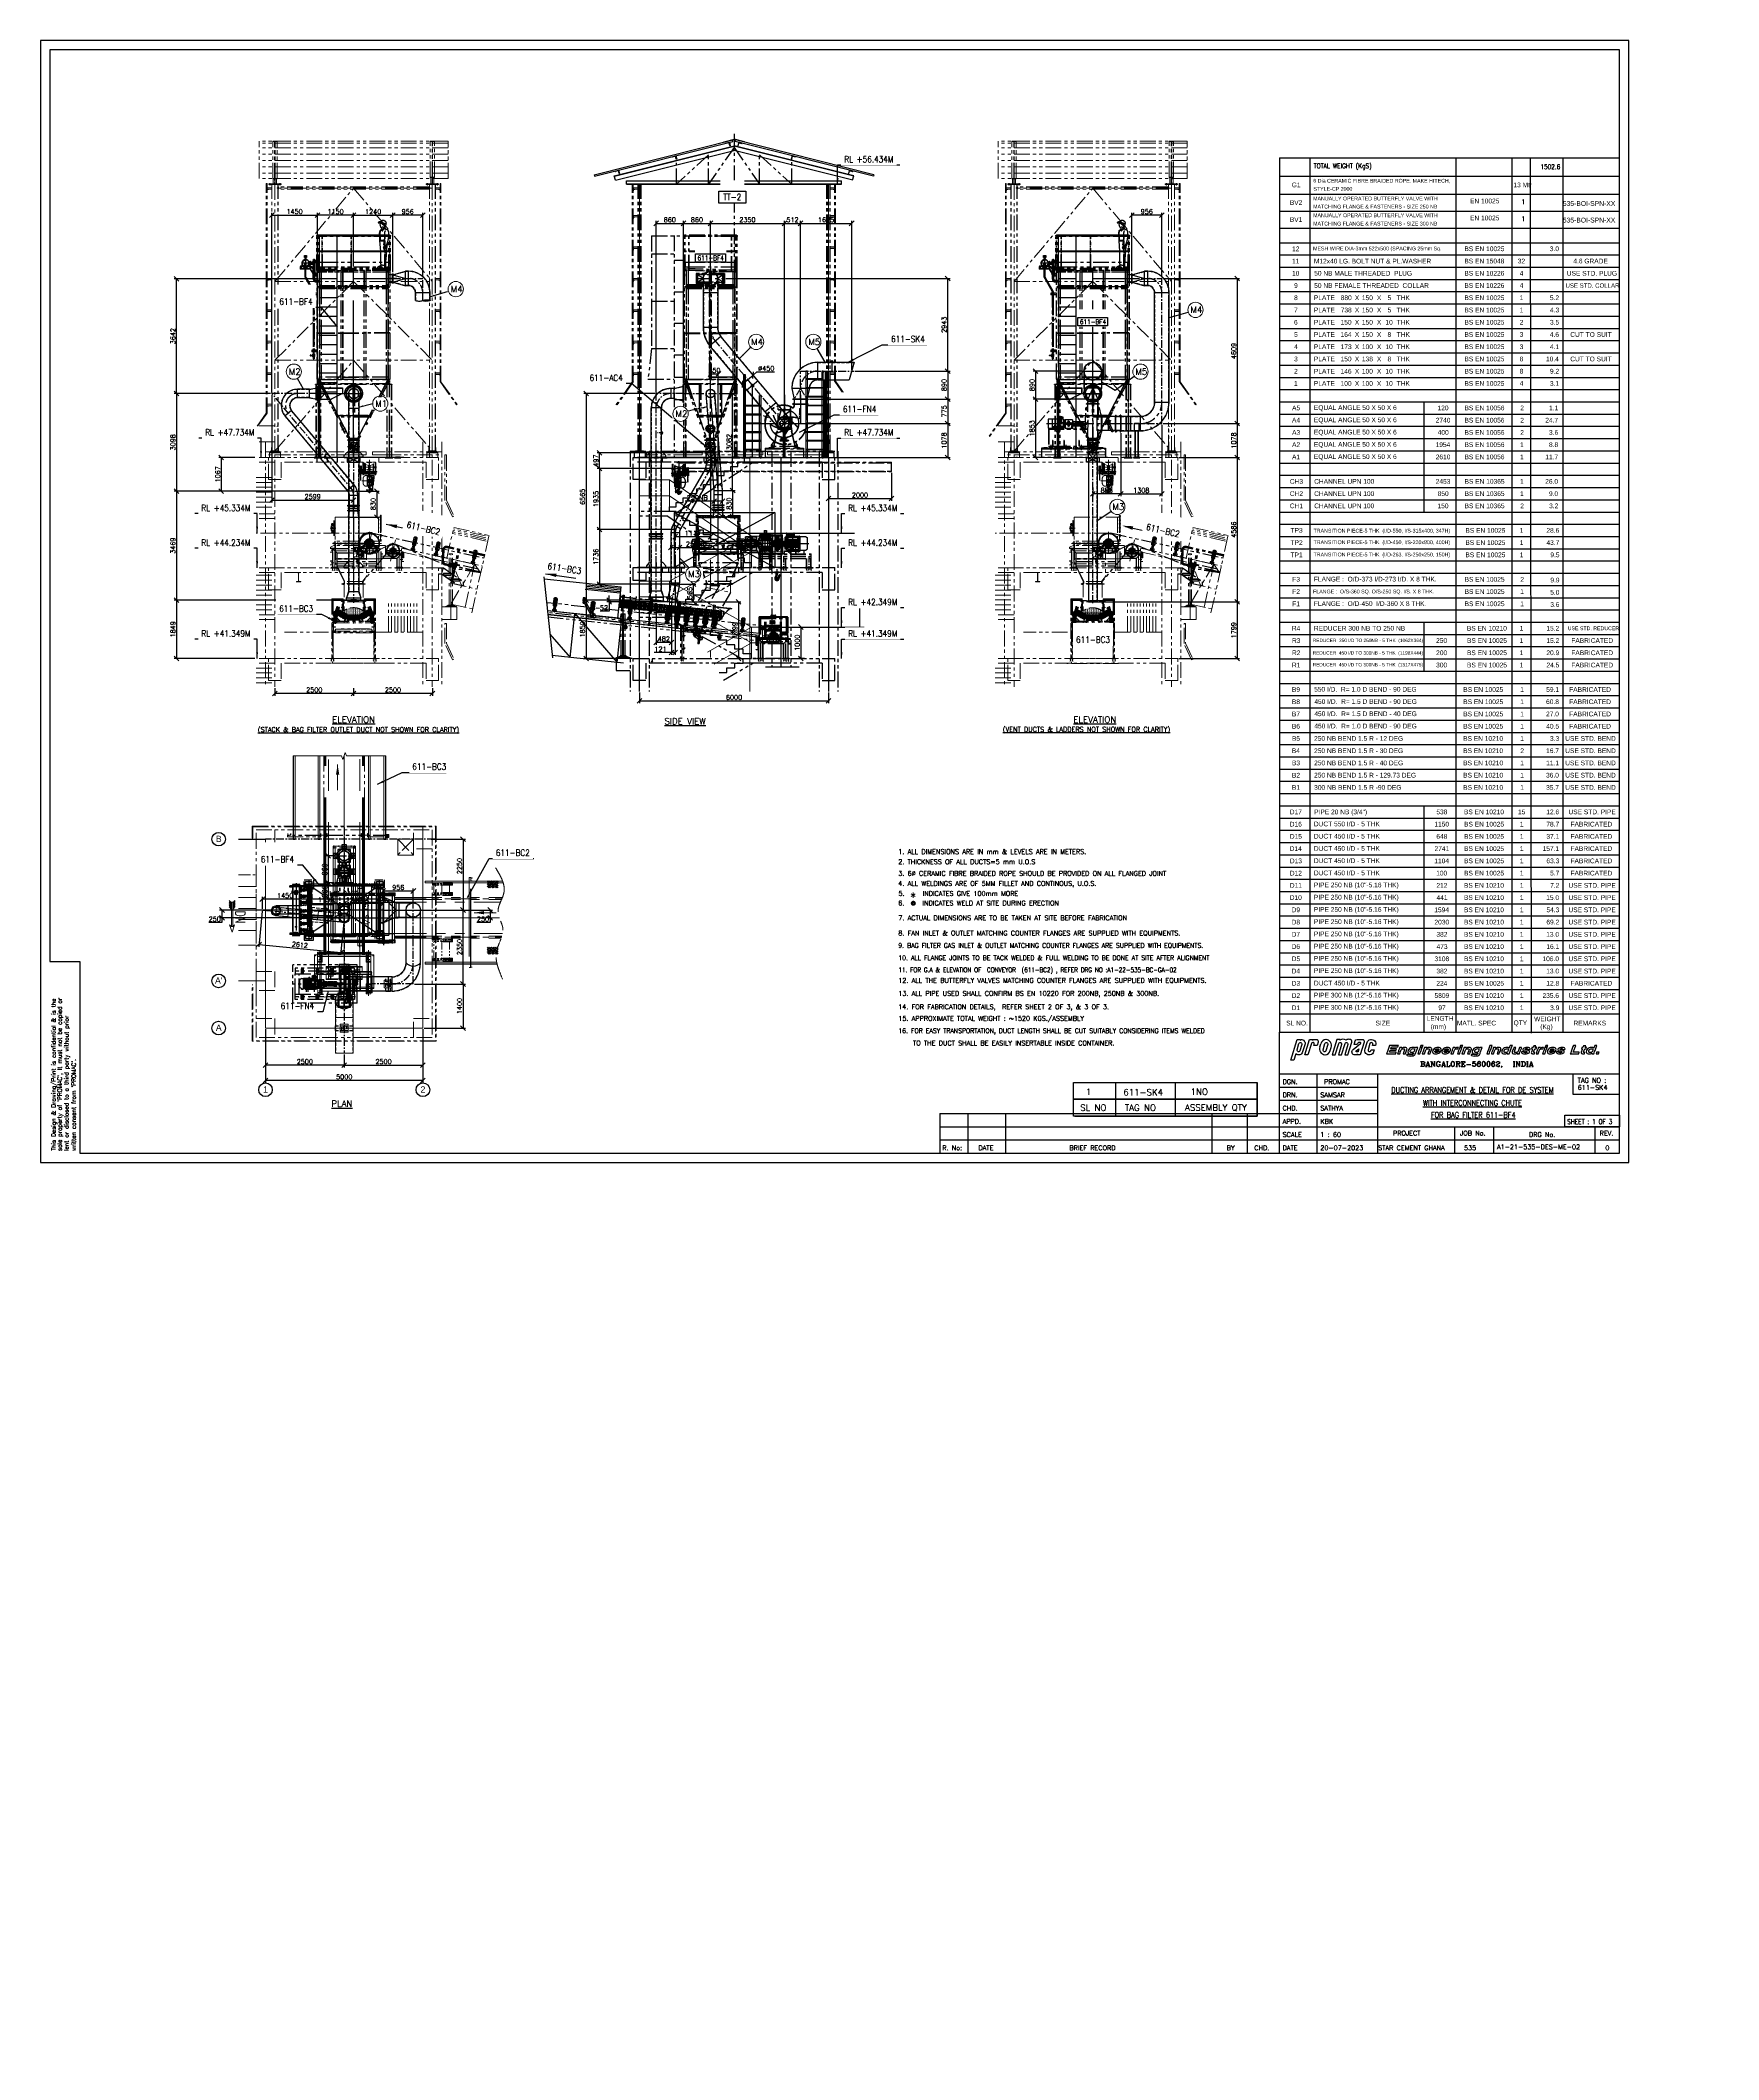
# Model space of a CAD drawing. Header units: inches. Extents: x 0 to 157513, y -28488 to 35640.
# Drawn here: x 0 to 53311, y -28488 to 35640 of the extents above; entities that cross this region are included whole.
import ezdxf
from ezdxf.enums import TextEntityAlignment as Align

# ---------------------------------------------------------------- set-up
doc = ezdxf.new("R2010")
doc.units = ezdxf.units.IN
doc.header["$LTSCALE"] = 400
doc.header["$MEASUREMENT"] = 0
for name, pattern in [('0', [0]), ('1', [2, 1.25, -0.25, 0.25, -0.25]), ('10326143$0$( Dashed )', [0.75, 0.5, -0.25]), ('CENTER', [2, 1.25, -0.25, 0.25, -0.25]), ('CENTER2', [28.575, 19.05, -3.175, 3.175, -3.175]), ('CONTINOUS', [0]), ('DASHDOT', [1, 0.5, -0.25, 0, -0.25]), ('DASHED2', [0.375, 0.25, -0.125]), ('DIVIDE', [1.25, 0.5, -0.25, 0, -0.25, 0, -0.25]), ('HIDDEN', [9.525, 6.35, -3.175]), ('HIDDEN2', [4.7625, 3.175, -1.5875]), ('PHANTOM', [2.5, 1.25, -0.25, 0.25, -0.25, 0.25, -0.25])]:
    doc.linetypes.add(name, pattern=pattern)
for name, color, linetype in [('0-45-GRID MARKS', 6, 'Continuous'), ('1', 7, '0'), ('BF', 8, 'PHANTOM'), ('cen', 1, 'CENTER'), ('CENTER', 1, 'CENTER'), ('DAS', 6, 'DASHDOT'), ('DIM', 1, 'Continuous'), ('DWG', 7, 'Continuous'), ('hid', 3, 'HIDDEN2'), ('M_VIS', 2, 'Continuous'), ('object line', 4, 'Continuous'), ('PHANTOM', 4, 'PHANTOM'), ('STR', 8, 'PHANTOM')]:
    doc.layers.add(name, color=color, linetype=linetype)
for name, color, linetype, lineweight in [('2', 3, 'Continuous', 20), ('BF STR', 8, 'PHANTOM', 5), ('bordertext', 1, 'Continuous', 20), ('HIDDEN', 2, 'HIDDEN', 0), ('OBJECT R', 3, 'Continuous', 25), ('PHANTAM', 21, 'PHANTOM', 0), ('R- PHANTOM', 3, 'PHANTOM', 9), ('R-CENTER', 1, 'CENTER2', 5), ('R-OBJECT', 2, 'Continuous', 20)]:
    doc.layers.add(name, color=color, linetype=linetype, lineweight=lineweight)
doc.styles.add('3D_MEX_TTT_Z2_C_FUNDACION$0$Standard', font='arial.ttf')
doc.styles.add('KA', font='romans.shx')
doc.styles.add('RD', font='ROMAND.SHX')
doc.styles.add('ROMANC', font='romanc.shx')
doc.styles.add('ROMAND', font='romand.shx', dxfattribs={"width": 0.85})
doc.styles.add('ROMANS', font='romans')
doc.styles.add('ROMANS_BIG', font='romans.shx', dxfattribs={"width": 0.85, "bigfont": 'bigfont.shx'})
doc.styles.get("Standard").update_dxf_attribs({"font": 'arial.ttf'})
doc.styles.add('Su Rekha', font='simplex.shx')
doc.linetypes.add('Amzigzag', pattern='A,0.0001,[136,genltshp.shx,S=0.04,R=0,X=0,Y=0],-11', length=11.0001)
doc.dimstyles.new('rakesh', dxfattribs={"dimscale": 160, "dimtxt": 2.5, "dimasz": 1, "dimexe": 0.8, "dimexo": 0.8, "dimgap": 1, "dimtad": 1, "dimdec": 0, "dimzin": 0, "dimdsep": 46, "dimtxsty": 'KA', "dimblk": 'OBLIQUE', "dimcen": 1.5, "dimclrd": 1, "dimclre": 1, "dimclrt": 2, "dimadec": 0, "dimazin": 0, "dimtfac": 1, "dimtdec": 0, "dimtmove": 0, "dimatfit": 2, "dimfxl": 1, "dimtolj": 1, "dimtzin": 0, "dimlwd": -1, "dimlwe": -1, "dimarcsym": 1})
doc.dimstyles.new('SAM2 60 SC', dxfattribs={"dimscale": 60, "dimtxt": 2.5, "dimasz": 2.5, "dimexe": 1.25, "dimexo": 0.625, "dimtad": 1, "dimtoh": 1, "dimdec": 0, "dimdsep": 46, "dimtxsty": 'ROMANS', "dimblk": 'OBLIQUE', "dimcen": 2.5, "dimclrd": 1, "dimclre": 1, "dimclrt": 256, "dimadec": 0, "dimazin": 2, "dimtfac": 1, "dimtdec": 0, "dimtofl": 0, "dimtmove": 0, "dimatfit": 3, "dimfxl": 1, "dimtolj": 1, "dimtzin": 0, "dimarcsym": 1})
doc.dimstyles.new('STANDARD$7', dxfattribs={"dimscale": 25, "dimtxt": 2.5, "dimasz": 2.5, "dimexe": 1.5, "dimexo": 1, "dimgap": 1, "dimtad": 1, "dimdec": 3, "dimzin": 12, "dimdsep": 46, "dimtxsty": 'ROMANS', "dimcen": 125, "dimclrd": 1, "dimclre": 1, "dimclrt": 7, "dimadec": 0, "dimazin": 3, "dimtp": 0.051, "dimtm": 0.032, "dimtfac": 0.6, "dimtdec": 3, "dimtmove": 0, "dimatfit": 3, "dimfxl": 1, "dimtvp": 1, "dimtolj": 1, "dimtzin": 0, "dimarcsym": 1})
pattern_1 = [(45, (-138936.4814, 48009.567), (-2.24506403, 2.24506403), [])]
pattern_2 = [(45, (1848286.837, -554017.9724), (-2.245064, 2.245064), []), (135, (1848286.837, -554017.9724), (-2.245064, -2.245064), [])]

# ---------------------------------------------------------------- blocks, each defined once
blk = doc.blocks.new('_OBLIQUE')
at = {"color": 0, "linetype": 'ByBlock'}
blk.add_line((-0.5, -0.5), (0.5, 0.5), dxfattribs=at)
blk = doc.blocks.new('*D18')
at = {"color": 1, "lineweight": -2}
for p, q in [((7151, 4234), (7151, 2535)), ((12151, 4234), (12151, 2535)), ((12151, 2610), (7151, 2610))]:
    blk.add_line(p, q, dxfattribs=at)
at = {"layer": 'Defpoints', "color": 0}
for p in [(7151, 4272), (12151, 4272), (7151, 2610)]:
    blk.add_point(p, dxfattribs=at)
at = {"color": 1, "lineweight": -2, "xscale": 150, "yscale": 150, "zscale": 150, "rotation": 180}
blk.add_blockref('_OBLIQUE', (7151, 2610), dxfattribs=at)
at = {"color": 1, "lineweight": -2, "xscale": 150, "yscale": 150, "zscale": 150}
blk.add_blockref('_OBLIQUE', (12151, 2610), dxfattribs=at)
at = {"insert": (9651, 2723), "char_height": 150, "attachment_point": 5, "style": 'ROMANS'}
blk.add_mtext('\\A1;5000', dxfattribs=at)
blk = doc.blocks.new('*D19')
at = {"color": 1, "lineweight": -2}
for p, q in [((12151, 4234), (12151, 3019)), ((9651, 3433), (9651, 3019)), ((9651, 3094), (12151, 3094))]:
    blk.add_line(p, q, dxfattribs=at)
at = {"layer": 'Defpoints', "color": 0}
for p in [(12151, 4272), (9651, 3470), (12151, 3094)]:
    blk.add_point(p, dxfattribs=at)
at = {"color": 1, "lineweight": -2, "xscale": 150, "yscale": 150, "zscale": 150, "rotation": 180}
blk.add_blockref('_OBLIQUE', (9651, 3094), dxfattribs=at)
at = {"color": 1, "lineweight": -2, "xscale": 150, "yscale": 150, "zscale": 150}
blk.add_blockref('_OBLIQUE', (12151, 3094), dxfattribs=at)
at = {"insert": (10901, 3207), "char_height": 150, "attachment_point": 5, "style": 'ROMANS'}
blk.add_mtext('\\A1;2500', dxfattribs=at)
blk = doc.blocks.new('*D20')
at = {"color": 1, "lineweight": -2}
for p, q in [((7151, 3859), (7151, 3019)), ((9651, 3433), (9651, 3019)), ((9651, 3094), (7151, 3094))]:
    blk.add_line(p, q, dxfattribs=at)
at = {"layer": 'Defpoints', "color": 0}
for p in [(7151, 3897), (9651, 3470), (7151, 3094)]:
    blk.add_point(p, dxfattribs=at)
at = {"color": 1, "lineweight": -2, "xscale": 150, "yscale": 150, "zscale": 150, "rotation": 180}
blk.add_blockref('_OBLIQUE', (7151, 3094), dxfattribs=at)
at = {"color": 1, "lineweight": -2, "xscale": 150, "yscale": 150, "zscale": 150}
blk.add_blockref('_OBLIQUE', (9651, 3094), dxfattribs=at)
at = {"insert": (8401, 3207), "char_height": 150, "attachment_point": 5, "style": 'ROMANS'}
blk.add_mtext('\\A1;2500', dxfattribs=at)
blk = doc.blocks.new('*D21')
at = {"color": 1, "lineweight": -2}
for p, q in [((12413, 10272), (13500, 10272)), ((13425, 10272), (13425, 8022)), ((11448, 8022), (13500, 8022))]:
    blk.add_line(p, q, dxfattribs=at)
at = {"layer": 'Defpoints', "color": 0}
for p in [(12376, 10272, 27), (11410, 8022, 27), (13425, 8022)]:
    blk.add_point(p, dxfattribs=at)
at = {"color": 1, "lineweight": -2, "xscale": 150, "yscale": 150, "zscale": 150}
for p, rotation in [((13425, 10272), 90), ((13425, 8022), 270)]:
    blk.add_blockref('_OBLIQUE', p, dxfattribs=dict(at, rotation=rotation))
at = {"insert": (13313, 9418), "char_height": 150, "attachment_point": 5, "rotation": 90, "style": 'ROMANS'}
blk.add_mtext('\\A1;2250', dxfattribs=at)
blk = doc.blocks.new('*D22')
at = {"color": 1, "lineweight": -2}
for p, q in [((11884, 5672), (13500, 5672)), ((13425, 5672), (13425, 4272)), ((12188, 4272), (13500, 4272))]:
    blk.add_line(p, q, dxfattribs=at)
at = {"layer": 'Defpoints', "color": 0}
for p in [(11847, 5672, 27), (12151, 4272, 27), (13425, 4272)]:
    blk.add_point(p, dxfattribs=at)
at = {"color": 1, "lineweight": -2, "xscale": 150, "yscale": 150, "zscale": 150}
for p, rotation in [((13425, 5672), 90), ((13425, 4272), 270)]:
    blk.add_blockref('_OBLIQUE', p, dxfattribs=dict(at, rotation=rotation))
at = {"insert": (13313, 4972), "char_height": 150, "attachment_point": 5, "rotation": 90, "style": 'ROMANS'}
blk.add_mtext('\\A1;1400', dxfattribs=at)
blk = doc.blocks.new('*D23')
at = {"color": 1, "lineweight": -2}
for p, q in [((11448, 8022), (13500, 8022)), ((13425, 5672), (13425, 8022)), ((11884, 5672), (13500, 5672))]:
    blk.add_line(p, q, dxfattribs=at)
at = {"layer": 'Defpoints', "color": 0}
for p in [(11410, 8022, 27), (13425, 8022), (11847, 5672, 27)]:
    blk.add_point(p, dxfattribs=at)
at = {"color": 1, "lineweight": -2, "xscale": 150, "yscale": 150, "zscale": 150}
for p, rotation in [((13425, 8022), 90), ((13425, 5672), 270)]:
    blk.add_blockref('_OBLIQUE', p, dxfattribs=dict(at, rotation=rotation))
at = {"insert": (13313, 6847), "char_height": 150, "attachment_point": 5, "rotation": 90, "style": 'ROMANS'}
blk.add_mtext('\\A1;2350', dxfattribs=at)
blk = doc.blocks.new('65X6')
at = {"color": 8}
for p, q in [((0, 65), (2, 65)), ((0, 65), (0, 0)), ((0, 0), (65, 0)), ((6, 61), (6, 16)), ((16, 6), (61, 6)), ((65, 2), (65, 0))]:
    blk.add_line(p, q, dxfattribs=at)
for centre, radius, start, end in [((2, 61), 4, 0, 90), ((16, 16), 10, 180, 270), ((61, 2), 4, 0, 90)]:
    blk.add_arc(centre, radius, start, end, dxfattribs=at)
blk = doc.blocks.new('A$C007C4DB9')
at = {"layer": 'BF', "ltscale": 3}
for p, q in [((496, 1713), (75, 1713)), ((86, 1692), (86, 1732)), ((176, 1732), (86, 1732)), ((286, 1726), (86, 1726)), ((286, 1701), (86, 1701)), ((176, 1697), (86, 1697)), ((176, 1692), (86, 1692)), ((130, 1713), (136, 1724)), ((136, 1703), (130, 1713)), ((136, 1724), (148, 1724)), ((148, 1703), (136, 1703)), ((142, 1693), (142, 1733)), ((148, 1724), (154, 1713)), ((154, 1713), (148, 1703)), ((156, 1490), (158, 1575)), ((156, 1490), (168, 1490)), ((158, 1575), (170, 1575)), ((168, 1742), (161, 1746)), ((176, 1737), (168, 1742)), ((168, 1490), (170, 1575)), ((232, 1537), (169, 1538)), ((232, 1524), (169, 1526)), ((176, 1781), (176, 143)), ((395, 1781), (176, 1781)), ((176, 1773), (185, 1781)), ((176, 1755), (186, 1765)), ((176, 1737), (186, 1747)), ((185, 1731), (176, 1737)), ((176, 1720), (186, 1729)), ((176, 1702), (186, 1712)), ((196, 1726), (185, 1731)), ((185, 1693), (186, 1694)), ((186, 1761), (186, 1781)), ((191, 1771), (186, 1776)), ((386, 1771), (186, 1771)), ((386, 1763), (186, 1763)), ((186, 1761), (186, 143)), ((208, 1720), (196, 1726)), ((220, 1715), (208, 1720)), ((234, 1710), (220, 1715)), ((221, 1531), (346, 1528)), ((248, 1707), (234, 1710)), ((331, 1476), (234, 1478)), ((234, 1478), (234, 1473)), ((234, 1473), (330, 1470)), ((237, 1583), (237, 1588)), ((237, 1588), (334, 1586)), ((333, 1580), (237, 1583)), ((246, 1493), (322, 1565)), ((262, 1704), (248, 1707)), ((248, 1567), (320, 1491)), ((259, 1478), (259, 1477)), ((276, 1703), (262, 1704)), ((291, 1703), (276, 1703)), ((286, 1592), (282, 1467)), ((286, 1819), (286, 123)), ((492, 1726), (286, 1726)), ((492, 1701), (286, 1701)), ((305, 1705), (291, 1703)), ((318, 1708), (305, 1705)), ((307, 1476), (307, 1476)), ((331, 1712), (318, 1708)), ((330, 1470), (331, 1476)), ((343, 1718), (331, 1712)), ((334, 1586), (333, 1580)), ((354, 1725), (343, 1718)), ((364, 1733), (354, 1725)), ((372, 1743), (364, 1733)), ((380, 1753), (372, 1743)), ((386, 1763), (380, 1753)), ((381, 1771), (386, 1776)), ((386, 1781), (386, 143)), ((386, 1725), (386, 1781)), ((386, 1770), (395, 1780)), ((391, 1774), (386, 1763)), ((386, 1752), (395, 1762)), ((386, 1735), (395, 1744)), ((396, 1784), (391, 1774)), ((395, 1781), (395, 143)), ((719, 1732), (395, 1732)), ((719, 1697), (395, 1697)), ((719, 1692), (395, 1692)), ((427, 1626), (395, 1626)), ((427, 1577), (395, 1577)), ((427, 1424), (395, 1424)), ((427, 1375), (395, 1375)), ((400, 1793), (396, 1784)), ((417, 1692), (417, 1732)), ((417, 1732), (418, 1732)), ((454, 1692), (417, 1692)), ((444, 1626), (419, 1626)), ((444, 1577), (419, 1577)), ((444, 1424), (419, 1424)), ((444, 1375), (419, 1375)), ((421, 1730), (425, 1705)), ((427, 1667), (427, 1537)), ((427, 1667), (444, 1667)), ((444, 1537), (427, 1537)), ((427, 1465), (427, 1335)), ((427, 1465), (444, 1465)), ((444, 1335), (427, 1335)), ((436, 1724), (430, 1713)), ((430, 1713), (436, 1703)), ((435, 1697), (454, 1697)), ((435, 1667), (435, 1537)), ((435, 1465), (435, 1335)), ((448, 1724), (436, 1724)), ((436, 1703), (448, 1703)), ((436, 1667), (436, 1537)), ((436, 1465), (436, 1335)), ((442, 1693), (442, 1733)), ((444, 1667), (444, 1537)), ((777, 1626), (444, 1626)), ((777, 1577), (444, 1577)), ((444, 1465), (444, 1335)), ((777, 1424), (444, 1424)), ((777, 1375), (444, 1375)), ((454, 1713), (448, 1724)), ((448, 1703), (454, 1713)), ((454, 1697), (473, 1697)), ((492, 1692), (454, 1692)), ((482, 1628), (482, 1572)), ((512, 1628), (482, 1628)), ((482, 1626), (512, 1626)), ((482, 1577), (512, 1577)), ((482, 1572), (517, 1572)), ((512, 1426), (482, 1426)), ((482, 1426), (482, 1370)), ((482, 1424), (512, 1424)), ((482, 1375), (512, 1375)), ((482, 1370), (517, 1370)), ((483, 1705), (487, 1730)), ((490, 1732), (492, 1732)), ((492, 1732), (492, 1692)), ((492, 1726), (492, 1701)), ((517, 1639), (512, 1639)), ((512, 1639), (512, 1564)), ((512, 1564), (517, 1564)), ((517, 1632), (546, 1640)), ((517, 1564), (517, 1639)), ((517, 1571), (546, 1563)), ((517, 1430), (546, 1438)), ((517, 1369), (546, 1361)), ((583, 1629), (528, 1574)), ((583, 1574), (528, 1629)), ((583, 1372), (528, 1427)), ((583, 1427), (528, 1372)), ((623, 1612), (532, 1612)), ((532, 1612), (532, 1592)), ((532, 1592), (623, 1592)), ((3088, 1774), (538, 1774)), ((556, 1649), (556, 1554)), ((556, 1567), (556, 1637)), ((556, 1447), (556, 1352)), ((556, 1365), (556, 1435)), ((595, 1632), (565, 1640)), ((595, 1571), (565, 1563)), ((595, 1430), (565, 1438)), ((595, 1369), (565, 1361)), ((595, 1564), (595, 1639)), ((595, 1639), (600, 1639)), ((600, 1564), (595, 1564)), ((600, 1639), (600, 1564)), ((615, 1809), (613, 1809)), ((613, 1809), (613, 1734)), ((613, 1734), (763, 1734)), ((624, 1748), (619, 1805)), ((619, 1805), (624, 1748)), ((623, 1592), (623, 1612)), ((742, 1739), (634, 1739)), ((634, 1739), (742, 1739)), ((642, 1626), (642, 1577)), ((642, 1424), (642, 1375)), ((660, 133), (660, 1800)), ((660, 1800), (719, 1741)), ((688, 1924), (688, 9)), ((719, 1741), (784, 1741)), ((719, 1676), (719, 1741)), ((719, 253), (719, 1680)), ((719, 1676), (721, 1676)), ((722, 1552), (722, 1652)), ((727, 1577), (722, 1577)), ((722, 1552), (725, 1549)), ((725, 1552), (722, 1552)), ((722, 1450), (725, 1453)), ((722, 1350), (722, 1450)), ((725, 1450), (722, 1450)), ((727, 1425), (722, 1425)), ((727, 1375), (722, 1375)), ((722, 1350), (725, 1347)), ((725, 1350), (722, 1350)), ((725, 1680), (725, 1725)), ((725, 1715), (727, 1715)), ((725, 253), (725, 1680)), ((725, 1655), (725, 1627)), ((725, 1552), (725, 1577)), ((725, 1453), (725, 1425)), ((725, 1350), (725, 1375)), ((727, 1732), (727, 1706)), ((727, 218), (727, 1715)), ((727, 1706), (727, 200)), ((733, 200), (733, 1732)), ((735, 1735), (780, 1735)), ((757, 1805), (752, 1748)), ((752, 1748), (757, 1805)), ((754, 1735), (754, 1732)), ((763, 1809), (761, 1809)), ((761, 1809), (763, 1809)), ((763, 1809), (763, 1734)), ((777, 200), (777, 1732)), ((777, 1537), (777, 1667)), ((796, 1667), (777, 1667)), ((796, 1626), (777, 1626)), ((796, 1577), (777, 1577)), ((796, 1537), (777, 1537)), ((777, 1335), (777, 1465)), ((796, 1465), (777, 1465)), ((796, 1424), (777, 1424)), ((796, 1375), (777, 1375)), ((796, 1335), (777, 1335)), ((784, 1739), (784, 1741)), ((785, 1537), (785, 1667)), ((785, 1335), (785, 1465)), ((788, 1537), (788, 1667)), ((788, 1335), (788, 1465)), ((796, 1537), (796, 1667)), ((796, 1335), (796, 1465)), ((1813, 133), (1813, 1800)), ((2938, 9), (2938, 1924)), ((427, 1222), (395, 1222)), ((427, 1173), (395, 1173)), ((427, 961), (395, 961)), ((427, 912), (395, 912)), ((427, 759), (395, 759)), ((427, 710), (395, 710)), ((444, 961), (419, 961)), ((444, 912), (419, 912)), ((444, 759), (419, 759)), ((444, 710), (419, 710)), ((444, 1222), (426, 1222)), ((444, 1173), (426, 1173)), ((427, 1263), (427, 1133)), ((427, 1263), (444, 1263)), ((444, 1133), (427, 1133)), ((427, 1002), (427, 872)), ((427, 1002), (444, 1002)), ((444, 872), (427, 872)), ((427, 800), (427, 670)), ((427, 800), (444, 800)), ((444, 670), (427, 670)), ((435, 1263), (435, 1133)), ((435, 1002), (435, 872)), ((435, 800), (435, 670)), ((436, 1263), (436, 1133)), ((436, 1002), (436, 872)), ((436, 800), (436, 670)), ((444, 1263), (444, 1133)), ((777, 1222), (444, 1222)), ((777, 1173), (444, 1173)), ((444, 1002), (444, 872)), ((777, 961), (444, 961)), ((777, 912), (444, 912)), ((444, 800), (444, 670)), ((777, 759), (444, 759)), ((777, 710), (444, 710)), ((512, 1224), (482, 1224)), ((482, 1224), (482, 1168)), ((482, 1222), (512, 1222)), ((482, 1173), (512, 1173)), ((482, 1168), (517, 1168)), ((512, 963), (482, 963)), ((482, 963), (482, 907)), ((482, 961), (512, 961)), ((482, 912), (512, 912)), ((482, 907), (517, 907)), ((512, 761), (482, 761)), ((482, 761), (482, 705)), ((482, 759), (512, 759)), ((482, 710), (512, 710)), ((482, 705), (517, 705)), ((517, 1228), (546, 1236)), ((517, 1167), (546, 1159)), ((517, 967), (546, 975)), ((517, 906), (546, 898)), ((517, 765), (546, 773)), ((517, 704), (546, 696)), ((583, 1170), (528, 1225)), ((583, 1225), (528, 1170)), ((583, 909), (528, 964)), ((583, 964), (528, 909)), ((583, 707), (528, 762)), ((583, 762), (528, 707)), ((556, 1245), (556, 1150)), ((556, 1163), (556, 1233)), ((556, 984), (556, 889)), ((556, 902), (556, 972)), ((556, 782), (556, 687)), ((556, 700), (556, 770)), ((595, 1228), (565, 1236)), ((595, 1167), (565, 1159)), ((595, 967), (565, 975)), ((595, 906), (565, 898)), ((595, 765), (565, 773)), ((595, 704), (565, 696)), ((642, 1222), (642, 1173)), ((642, 759), (642, 710)), ((658, 1166), (675, 1166)), ((658, 766), (675, 766)), ((660, 1132), (660, 1067)), ((660, 1132), (661, 1132)), ((660, 1067), (725, 1067)), ((663, 741), (663, 1191)), ((663, 1191), (669, 1191)), ((663, 1173), (669, 1173)), ((663, 1159), (669, 1159)), ((3053, 966), (663, 966)), ((663, 773), (669, 773)), ((663, 759), (669, 759)), ((663, 741), (669, 741)), ((666, 1127), (666, 1079)), ((669, 741), (669, 1191)), ((672, 1073), (720, 1073)), ((722, 1248), (725, 1251)), ((722, 1148), (722, 1248)), ((725, 1248), (722, 1248)), ((727, 1223), (722, 1223)), ((727, 1173), (722, 1173)), ((722, 1148), (725, 1145)), ((725, 1148), (722, 1148)), ((722, 987), (725, 990)), ((722, 887), (722, 987)), ((725, 987), (722, 987)), ((727, 962), (722, 962)), ((727, 912), (722, 912)), ((722, 887), (725, 884)), ((725, 887), (722, 887)), ((722, 785), (725, 788)), ((725, 785), (722, 785)), ((722, 685), (722, 785)), ((727, 760), (722, 760)), ((727, 710), (722, 710)), ((722, 685), (725, 682)), ((725, 685), (722, 685)), ((725, 1251), (725, 1223)), ((725, 1148), (725, 1173)), ((725, 1068), (725, 1067)), ((725, 990), (725, 962)), ((725, 887), (725, 912)), ((725, 788), (725, 760)), ((725, 685), (725, 710)), ((777, 1133), (777, 1263)), ((796, 1263), (777, 1263)), ((796, 1222), (777, 1222)), ((796, 1173), (777, 1173)), ((796, 1133), (777, 1133)), ((777, 872), (777, 1002)), ((796, 1002), (777, 1002)), ((796, 961), (777, 961)), ((796, 912), (777, 912)), ((796, 872), (777, 872)), ((777, 670), (777, 800)), ((796, 800), (777, 800)), ((796, 759), (777, 759)), ((796, 710), (777, 710)), ((796, 670), (777, 670)), ((785, 1133), (785, 1263)), ((785, 872), (785, 1002)), ((785, 670), (785, 800)), ((788, 1133), (788, 1263)), ((788, 872), (788, 1002)), ((788, 670), (788, 800)), ((796, 1133), (796, 1263)), ((796, 872), (796, 1002)), ((796, 670), (796, 800)), ((496, 211), (75, 211)), ((86, 232), (86, 192)), ((176, 232), (86, 232)), ((176, 227), (86, 227)), ((286, 223), (86, 223)), ((286, 198), (86, 198)), ((176, 192), (86, 192)), ((136, 221), (130, 211)), ((130, 211), (136, 200)), ((148, 221), (136, 221)), ((136, 200), (148, 200)), ((142, 231), (142, 191)), ((154, 211), (148, 221)), ((148, 200), (154, 211)), ((168, 216), (161, 211)), ((176, 220), (168, 216)), ((185, 226), (176, 220)), ((176, 207), (186, 217)), ((176, 190), (186, 199)), ((176, 172), (186, 182)), ((176, 154), (186, 164)), ((395, 143), (176, 143)), ((178, 138), (186, 146)), ((196, 232), (185, 226)), ((186, 313), (186, 143)), ((191, 161), (186, 166)), ((386, 161), (186, 161)), ((386, 153), (186, 153)), ((208, 237), (196, 232)), ((220, 242), (208, 237)), ((234, 247), (220, 242)), ((248, 251), (234, 247)), ((262, 253), (248, 251)), ((261, 432), (311, 432)), ((276, 254), (262, 253)), ((291, 254), (276, 254)), ((492, 223), (286, 223)), ((492, 198), (286, 198)), ((305, 252), (291, 254)), ((318, 249), (305, 252)), ((331, 245), (318, 249)), ((343, 240), (331, 245)), ((354, 233), (343, 240)), ((364, 224), (354, 233)), ((372, 215), (364, 224)), ((380, 205), (372, 215)), ((386, 194), (380, 205)), ((381, 161), (386, 166)), ((386, 281), (386, 143)), ((391, 184), (386, 194)), ((386, 187), (388, 190)), ((386, 170), (394, 178)), ((386, 152), (395, 161)), ((390, 138), (395, 144)), ((396, 178), (391, 184)), ((427, 557), (395, 557)), ((427, 508), (395, 508)), ((427, 355), (395, 355)), ((427, 306), (395, 306)), ((719, 232), (395, 232)), ((719, 227), (395, 227)), ((719, 192), (395, 192)), ((400, 169), (396, 178)), ((454, 232), (417, 232)), ((417, 232), (417, 192)), ((417, 192), (418, 192)), ((444, 557), (419, 557)), ((444, 508), (419, 508)), ((444, 355), (419, 355)), ((444, 306), (419, 306)), ((421, 194), (425, 219)), ((427, 598), (427, 468)), ((427, 598), (444, 598)), ((444, 468), (427, 468)), ((427, 396), (427, 266)), ((427, 396), (444, 396)), ((444, 266), (427, 266)), ((430, 211), (436, 221)), ((436, 200), (430, 211)), ((435, 598), (435, 468)), ((435, 396), (435, 266)), ((435, 227), (454, 227)), ((436, 598), (436, 468)), ((436, 396), (436, 266)), ((436, 221), (448, 221)), ((448, 200), (436, 200)), ((442, 231), (442, 191)), ((444, 598), (444, 468)), ((777, 557), (444, 557)), ((777, 508), (444, 508)), ((444, 396), (444, 266)), ((777, 355), (444, 355)), ((777, 306), (444, 306)), ((448, 221), (454, 211)), ((454, 211), (448, 200)), ((492, 232), (454, 232)), ((454, 227), (473, 227)), ((512, 559), (482, 559)), ((482, 559), (482, 503)), ((482, 557), (512, 557)), ((482, 508), (512, 508)), ((482, 503), (517, 503)), ((512, 357), (482, 357)), ((482, 357), (482, 301)), ((482, 355), (512, 355)), ((482, 306), (512, 306)), ((482, 301), (517, 301)), ((483, 219), (487, 194)), ((490, 192), (492, 192)), ((492, 192), (492, 232)), ((492, 223), (492, 198)), ((517, 563), (546, 571)), ((517, 502), (546, 494)), ((517, 361), (546, 369)), ((517, 300), (546, 292)), ((583, 505), (528, 560)), ((583, 560), (528, 505)), ((583, 303), (528, 358)), ((583, 358), (528, 303)), ((538, 159), (3088, 159)), ((556, 580), (556, 485)), ((556, 498), (556, 568)), ((556, 378), (556, 283)), ((556, 296), (556, 366)), ((595, 563), (565, 571)), ((595, 502), (565, 494)), ((595, 361), (565, 369)), ((595, 300), (565, 292)), ((788, 259), (588, 259)), ((588, 259), (588, 59)), ((588, 59), (788, 59)), ((613, 124), (613, 199)), ((613, 199), (763, 199)), ((615, 124), (613, 124)), ((624, 184), (619, 127)), ((619, 127), (624, 184)), ((742, 193), (634, 193)), ((634, 193), (742, 193)), ((642, 557), (642, 508)), ((642, 355), (642, 306)), ((719, 192), (660, 133)), ((721, 358), (719, 358)), ((719, 257), (721, 257)), ((719, 257), (719, 192)), ((719, 192), (784, 192)), ((722, 583), (725, 586)), ((722, 483), (722, 583)), ((725, 583), (722, 583)), ((727, 558), (722, 558)), ((727, 508), (722, 508)), ((722, 483), (725, 480)), ((725, 483), (722, 483)), ((722, 381), (725, 384)), ((722, 281), (722, 381)), ((725, 381), (722, 381)), ((727, 356), (722, 356)), ((727, 306), (722, 306)), ((722, 281), (725, 278)), ((725, 281), (722, 281)), ((725, 586), (725, 558)), ((725, 483), (725, 508)), ((725, 384), (725, 356)), ((725, 281), (725, 306)), ((725, 253), (725, 208)), ((725, 218), (727, 218)), ((735, 198), (780, 198)), ((757, 127), (752, 184)), ((752, 184), (757, 127)), ((754, 198), (754, 200)), ((763, 124), (761, 124)), ((761, 124), (763, 124)), ((763, 124), (763, 199)), ((777, 468), (777, 598)), ((796, 598), (777, 598)), ((796, 557), (777, 557)), ((796, 508), (777, 508)), ((796, 468), (777, 468)), ((777, 266), (777, 396)), ((796, 396), (777, 396)), ((796, 355), (777, 355)), ((796, 306), (777, 306)), ((796, 266), (777, 266)), ((784, 194), (784, 192)), ((785, 468), (785, 598)), ((785, 266), (785, 396)), ((788, 468), (788, 598)), ((788, 266), (788, 396)), ((788, 59), (788, 259)), ((796, 468), (796, 598)), ((796, 266), (796, 396))]:
    blk.add_line(p, q, dxfattribs=at)
at = {"layer": 'BF'}
for p, q in [((660, 1800), (2967, 1800)), ((754, 1732), (2873, 1732)), ((780, 1741), (2847, 1741)), ((1416, 1800), (1481, 1800)), ((1416, 1800), (1416, 1799)), ((1421, 1794), (1469, 1794)), ((1475, 1788), (1475, 1740)), ((1480, 1800), (1481, 1800)), ((1481, 1735), (1481, 1800)), ((1481, 1800), (1481, 1735)), ((1533, 1826), (2093, 1826)), ((1533, 1826), (1533, 1820)), ((1533, 1820), (2093, 1820)), ((1551, 1826), (1551, 1820)), ((1558, 1832), (1558, 1814)), ((1565, 1826), (1565, 1820)), ((2061, 1826), (2061, 1820)), ((2068, 1832), (2068, 1814)), ((2075, 1826), (2075, 1820)), ((2093, 1826), (2093, 1820)), ((2146, 1800), (2146, 1735)), ((2146, 1735), (2146, 1800)), ((2147, 1800), (2146, 1800)), ((2211, 1800), (2146, 1800)), ((2152, 1788), (2152, 1740)), ((2206, 1794), (2158, 1794)), ((2211, 1800), (2211, 1799)), ((2873, 1735), (2873, 1732)), ((2899, 1706), (2899, 1732)), ((2899, 227), (2899, 1706)), ((2902, 1706), (2899, 1706)), ((2899, 1371), (3047, 1371)), ((2908, 1741), (2967, 1800)), ((2908, 218), (2908, 1725)), ((2967, 1371), (2967, 1800)), ((3047, 516), (3047, 1416)), ((3053, 1416), (3047, 1416)), ((3053, 516), (3053, 1416)), ((660, 133), (2967, 133)), ((754, 200), (2873, 200)), ((754, 192), (2873, 192)), ((1416, 133), (1416, 134)), ((1416, 133), (1481, 133)), ((1421, 139), (1469, 139)), ((1475, 145), (1475, 193)), ((1480, 133), (1481, 133)), ((1481, 133), (1481, 198)), ((1481, 198), (1481, 133)), ((2146, 198), (2146, 133)), ((2146, 133), (2146, 198)), ((2147, 133), (2146, 133)), ((2211, 133), (2146, 133)), ((2152, 145), (2152, 193)), ((2206, 139), (2158, 139)), ((2211, 133), (2211, 134)), ((2843, 192), (2908, 192)), ((2873, 198), (2873, 200)), ((2873, 200), (2899, 200)), ((2899, 561), (3047, 561)), ((2902, 227), (2899, 227)), ((2908, 192), (2908, 257)), ((2908, 192), (2967, 133)), ((2967, 133), (2967, 561)), ((3053, 516), (3047, 516))]:
    blk.add_line(p, q, dxfattribs=at)
at = {"layer": 'BF', "ltscale": 100}
for p, q in [((2873, 1732), (727, 1732)), ((780, 1735), (2847, 1735)), ((1580, 1820), (1580, 966)), ((1583, 1826), (1583, 966)), ((2043, 1826), (2043, 966)), ((2046, 1820), (2046, 966)), ((2902, 218), (2902, 1725)), ((2046, 966), (1580, 966)), ((2043, 969), (1583, 969)), ((754, 198), (2873, 198))]:
    blk.add_line(p, q, dxfattribs=at)
at = {"layer": 'BF', "linetype": 'HIDDEN', "ltscale": 100}
for p, q in [((1688, 1091), (727, 1732)), ((2899, 1729), (727, 1729)), ((1938, 1091), (2899, 1732)), ((2843, 203), (2843, 1732)), ((2873, 1732), (2899, 1732)), ((2893, 203), (2893, 1732)), ((2899, 1706), (2899, 200)), ((2899, 1366), (3053, 1366)), ((2967, 1371), (2967, 561)), ((1688, 841), (727, 200)), ((1938, 841), (2899, 200)), ((2967, 1067), (2902, 1067)), ((2955, 1073), (2907, 1073)), ((2961, 1127), (2961, 1079)), ((2967, 1132), (2966, 1132)), ((2967, 1067), (2967, 1132)), ((2967, 1132), (2967, 1067)), ((2899, 203), (727, 203)), ((2899, 200), (727, 200)), ((2899, 566), (3053, 566))]:
    blk.add_line(p, q, dxfattribs=at)
at = {"layer": 'BF', "ltscale": 0.5}
for p, q in [((2865, 1809), (2863, 1809)), ((2863, 1809), (2863, 1734)), ((2863, 1734), (3013, 1734)), ((2869, 1805), (2874, 1748)), ((2884, 1739), (2992, 1739)), ((3002, 1748), (3007, 1805)), ((3011, 1809), (3013, 1809)), ((3013, 1809), (3013, 1734)), ((2863, 124), (2863, 199)), ((2863, 199), (3013, 199)), ((2865, 124), (2863, 124)), ((2869, 127), (2874, 184)), ((2884, 193), (2992, 193)), ((3002, 184), (3007, 127)), ((3011, 124), (3013, 124)), ((3013, 124), (3013, 199))]:
    blk.add_line(p, q, dxfattribs=at)
at = {"layer": 'BF', "linetype": 'Continuous'}
for p, q in [((2874, 1748), (2869, 1805)), ((2992, 1739), (2884, 1739)), ((3007, 1805), (3002, 1748)), ((3013, 1809), (3011, 1809)), ((2874, 184), (2869, 127)), ((2992, 193), (2884, 193)), ((3007, 127), (3002, 184)), ((3013, 124), (3011, 124))]:
    blk.add_line(p, q, dxfattribs=at)
at = {"layer": 'BF', "linetype": 'HIDDEN', "ltscale": 300}
for p, q in [((663, 1146), (1463, 1146)), ((663, 1141), (1463, 1141)), ((663, 791), (1463, 791)), ((663, 786), (1463, 786)), ((1460, 1141), (1460, 791)), ((1463, 1146), (1463, 786))]:
    blk.add_line(p, q, dxfattribs=at)
at = {"layer": 'BF', "ltscale": 5}
blk.add_line((663, 966), (1813, 966), dxfattribs=at)
at = {"layer": 'BF', "ltscale": 3}
for points in [[(512, 1362), (517, 1362), (517, 1437), (512, 1437)], [(623, 1410), (532, 1410), (532, 1390), (623, 1390)], [(600, 1362), (595, 1362), (595, 1437), (600, 1437)], [(512, 1160), (517, 1160), (517, 1235), (512, 1235)], [(512, 899), (517, 899), (517, 974), (512, 974)], [(512, 697), (517, 697), (517, 772), (512, 772)], [(623, 1208), (532, 1208), (532, 1188), (623, 1188)], [(623, 947), (532, 947), (532, 927), (623, 927)], [(623, 745), (532, 745), (532, 725), (623, 725)], [(600, 1160), (595, 1160), (595, 1235), (600, 1235)], [(600, 899), (595, 899), (595, 974), (600, 974)], [(600, 697), (595, 697), (595, 772), (600, 772)], [(512, 495), (517, 495), (517, 570), (512, 570)], [(512, 293), (517, 293), (517, 368), (512, 368)], [(623, 543), (532, 543), (532, 523), (623, 523)], [(623, 341), (532, 341), (532, 321), (623, 321)], [(838, 9), (838, 309), (538, 309), (538, 9)], [(600, 495), (595, 495), (595, 570), (600, 570)], [(600, 293), (595, 293), (595, 368), (600, 368)]]:
    blk.add_lwpolyline(points, close=True, dxfattribs=at)
at = {"layer": 'BF', "ltscale": 0.5}
for points in [[(838, 1924), (838, 1624), (538, 1624), (538, 1924)], [(788, 1874), (788, 1674), (588, 1674), (588, 1874)], [(3088, 1924), (3088, 1624), (2788, 1624), (2788, 1924)], [(3038, 1874), (3038, 1674), (2838, 1674), (2838, 1874)], [(3088, 9), (3088, 309), (2788, 309), (2788, 9)], [(3038, 59), (3038, 259), (2838, 259), (2838, 59)]]:
    blk.add_lwpolyline(points, close=True, dxfattribs=at)
at = {"layer": 'BF', "ltscale": 100}
for points in [[(1633, 786), (1993, 786), (1993, 1146), (1633, 1146)], [(1688, 841), (1938, 841), (1938, 1091), (1688, 1091)]]:
    blk.add_lwpolyline(points, close=True, dxfattribs=at)
at = {"layer": 'BF', "ltscale": 3}
for centre, radius in [((142, 1713), 13.8), ((142, 1713), 6), ((284, 1529), 52.4), ((284, 1529), 50), ((284, 1529), 37.5), ((251, 1511), 5), ((252, 1549), 5), ((284, 1529), 24), ((284, 1529), 20), ((283, 1492), 5), ((285, 1567), 5), ((316, 1510), 5), ((317, 1547), 5), ((442, 1713), 13.8), ((442, 1713), 6), ((556, 1602), 39.3), ((556, 1400), 39.3), ((556, 1602), 24.1), ((556, 1400), 24.1), ((556, 1602), 20), ((556, 1400), 20), ((556, 1198), 39.3), ((556, 937), 39.3), ((556, 735), 39.3), ((556, 1198), 24.1), ((556, 937), 24.1), ((556, 735), 24.1), ((556, 1198), 20), ((556, 937), 20), ((556, 735), 20), ((142, 211), 13.8), ((142, 211), 6), ((286, 432), 16.9), ((286, 432), 13.6), ((442, 211), 13.8), ((442, 211), 6), ((556, 533), 39.3), ((556, 331), 39.3), ((556, 533), 24.1), ((556, 331), 24.1), ((556, 533), 20), ((556, 331), 20)]:
    blk.add_circle(centre, radius, dxfattribs=at)
for centre, radius, start, end in [((1797, 1182), 1604, 165.53636, 167.22312), ((1813, 1797), 1604, 189.77688, 191.46364), ((358, 1467), 45, 147.20356, 168.21548), ((-1229, 1876), 1604, 345.53636, 347.22312), ((-1245, 1262), 1604, 9.77688, 11.46364), ((418, 1729), 3, 10, 90), ((435, 1707), 10, 190, 270), ((473, 1707), 10, 270, 350), ((490, 1729), 3, 90, 170), ((615, 1805), 4, 5, 90), ((634, 1749), 10, 185, 270), ((721, 1680), 4, 270, 0), ((735, 1725), 10, 90, 180), ((742, 1749), 10, 270, 355), ((761, 1805), 4, 90, 175), ((780, 1739), 4, 270, 0), ((661, 1127), 5, 0, 90), ((672, 1079), 6, 180, 270), ((720, 1068), 5, 0, 90), ((418, 195), 3, 270, 350), ((435, 217), 10, 90, 170), ((473, 217), 10, 10, 90), ((490, 195), 3, 190, 270), ((615, 128), 4, 270, 355), ((634, 183), 10, 90, 175), ((721, 253), 4, 0, 90), ((735, 208), 10, 180, 270), ((742, 183), 10, 5, 90), ((761, 128), 4, 185, 270), ((780, 194), 4, 0, 90)]:
    blk.add_arc(centre, radius, start, end, dxfattribs=at)
at = {"layer": 'BF'}
for centre, radius, start, end in [((1421, 1799), 5, 180, 270), ((1469, 1788), 6, 0, 90), ((1480, 1740), 5, 180, 270), ((2147, 1740), 5, 270, 0), ((2158, 1788), 6, 90, 180), ((2206, 1799), 5, 270, 0), ((1421, 134), 5, 90, 180), ((1469, 145), 6, 270, 0), ((1480, 193), 5, 90, 180), ((2147, 193), 5, 0, 90), ((2158, 145), 6, 180, 270), ((2206, 134), 5, 0, 90)]:
    blk.add_arc(centre, radius, start, end, dxfattribs=at)
at = {"layer": 'BF', "ltscale": 0.5}
for centre, radius, start, end in [((2865, 1805), 4, 5, 90), ((2884, 1749), 10, 185, 270), ((2992, 1749), 10, 270, 355), ((3011, 1805), 4, 90, 175), ((2865, 128), 4, 270, 355), ((2884, 183), 10, 90, 175), ((2992, 183), 10, 5, 90), ((3011, 128), 4, 185, 270)]:
    blk.add_arc(centre, radius, start, end, dxfattribs=at)
at = {"layer": 'BF', "linetype": 'HIDDEN', "ltscale": 100}
for centre, radius, start, end in [((2955, 1079), 6, 270, 0), ((2966, 1127), 5, 90, 180)]:
    blk.add_arc(centre, radius, start, end, dxfattribs=at)
at = {"layer": 'BF', "ltscale": 3}
for points in [[(186, 1771), (191, 1771), (186, 1776)], [(386, 1771), (381, 1771), (386, 1776)], [(725, 1655), (722, 1652), (725, 1652)], [(725, 1549), (722, 1552), (725, 1552)], [(725, 1453), (722, 1450), (725, 1450)], [(725, 1347), (722, 1350), (725, 1350)], [(725, 1251), (722, 1248), (725, 1248)], [(725, 1145), (722, 1148), (725, 1148)], [(725, 990), (722, 987), (725, 987)], [(725, 884), (722, 887), (725, 887)], [(725, 788), (722, 785), (725, 785)], [(725, 682), (722, 685), (725, 685)], [(186, 161), (191, 161), (186, 166)], [(386, 161), (381, 161), (386, 166)], [(725, 586), (722, 583), (725, 583)], [(725, 480), (722, 483), (725, 483)], [(725, 384), (722, 381), (725, 381)], [(725, 278), (722, 281), (725, 281)]]:
    blk.add_solid(points, dxfattribs=at)
at = {"layer": 'BF', "rotation": 180}
blk.add_blockref('65X6', (2908, 1741), dxfattribs=at)
blk.add_blockref('65X6', (2908, 1741), dxfattribs=at)
at = {"layer": 'BF', "xscale": -1}
blk.add_blockref('65X6', (2908, 192), dxfattribs=at)
blk = doc.blocks.new('*D24')
at = {"color": 1, "lineweight": -2}
for p, q in [((8565, 8533), (8565, 8292)), ((10737, 8367), (8565, 8367)), ((10737, 8533), (10737, 8292))]:
    blk.add_line(p, q, dxfattribs=at)
at = {"layer": 'Defpoints', "color": 0}
for p in [(8565, 8570, 47), (8565, 8367), (10737, 8570, 47)]:
    blk.add_point(p, dxfattribs=at)
at = {"color": 1, "lineweight": -2, "xscale": 150, "yscale": 150, "zscale": 150, "rotation": 180}
blk.add_blockref('_OBLIQUE', (8565, 8367), dxfattribs=at)
at = {"color": 1, "lineweight": -2, "xscale": 150, "yscale": 150, "zscale": 150}
blk.add_blockref('_OBLIQUE', (10737, 8367), dxfattribs=at)
at = {"insert": (9651, 8519), "char_height": 150, "attachment_point": 5, "style": 'ROMANS'}
blk.add_mtext('\\A1;I/S 2172', dxfattribs=at)
blk = doc.blocks.new('*D25')
at = {"color": 1, "lineweight": -2}
for p, q in [((10540, 8788), (10447, 8788)), ((10522, 8788), (10522, 7256)), ((10540, 7256), (10447, 7256))]:
    blk.add_line(p, q, dxfattribs=at)
at = {"layer": 'Defpoints', "color": 0}
for p in [(10578, 8788, 47), (10522, 7256), (10578, 7256, 47)]:
    blk.add_point(p, dxfattribs=at)
at = {"color": 1, "lineweight": -2, "xscale": 150, "yscale": 150, "zscale": 150}
for p, rotation in [((10522, 8788), 90), ((10522, 7256), 270)]:
    blk.add_blockref('_OBLIQUE', p, dxfattribs=dict(at, rotation=rotation))
at = {"insert": (10370, 8022), "char_height": 150, "attachment_point": 5, "rotation": 90, "style": 'ROMANS'}
blk.add_mtext('\\A1;I/S 1532', dxfattribs=at)
blk = doc.blocks.new('*D26')
at = {"color": 1, "lineweight": -2}
for p, q in [((7690, 8022), (5694, 8022)), ((9613, 7772), (5694, 7772)), ((5769, 8022), (5769, 7772)), ((5769, 7772), (5769, 7622)), ((5769, 7622), (5346, 7622))]:
    blk.add_line(p, q, dxfattribs=at)
at = {"layer": 'Defpoints', "color": 0}
for p in [(5769, 7772), (7728, 8022, 47), (9651, 7772, 47)]:
    blk.add_point(p, dxfattribs=at)
at = {"color": 1, "lineweight": -2, "xscale": 150, "yscale": 150, "zscale": 150}
for p, rotation in [((5769, 8022), 90), ((5769, 7772), 270)]:
    blk.add_blockref('_OBLIQUE', p, dxfattribs=dict(at, rotation=rotation))
at = {"insert": (5539, 7734), "char_height": 150, "attachment_point": 5, "style": 'ROMANS'}
blk.add_mtext('\\A1;250', dxfattribs=at)
blk = doc.blocks.new('*U15')
at = {"color": 3, "linetype": 'HIDDEN', "ltscale": 300}
blk.add_circle((0, 0), 7, dxfattribs=at)
blk = doc.blocks.new('*U16')
at = {"color": 0, "linetype": 'ByBlock', "lineweight": -2, "transparency": 16777216}
for p, rotation in [((-148388, -25289, 47), 90), ((-148340, -25174, 47), 45), ((-148340, -25404, 47), 134.9999999999999), ((-148225, -25452, 47), 180), ((-148110, -25174, 47), 315.0000000000001), ((-148110, -25404, 47), 225), ((-148063, -25289, 47), 270)]:
    blk.add_blockref('*U15', p, dxfattribs=dict(at, rotation=rotation))
blk.add_blockref('*U15', (-148225, -25127, 47), dxfattribs=at)
blk = doc.blocks.new('*D17')
at = {"color": 1, "lineweight": -2}
for p, q in [((12268, 8022), (14366, 8022)), ((14236, 7772), (14366, 7772)), ((14291, 8022), (14291, 7772)), ((14291, 7772), (14291, 7622)), ((14291, 7622), (13868, 7622))]:
    blk.add_line(p, q, dxfattribs=at)
at = {"layer": 'Defpoints', "color": 0}
for p in [(12231, 8022, 21), (14199, 7772, 43), (14291, 7772)]:
    blk.add_point(p, dxfattribs=at)
at = {"color": 1, "lineweight": -2, "xscale": 150, "yscale": 150, "zscale": 150}
for p, rotation in [((14291, 8022), 90), ((14291, 7772), 270)]:
    blk.add_blockref('_OBLIQUE', p, dxfattribs=dict(at, rotation=rotation))
at = {"insert": (14061, 7734), "char_height": 150, "attachment_point": 5, "style": 'ROMANS'}
blk.add_mtext('\\A1;250', dxfattribs=at)
blk = doc.blocks.new('*D27')
at = {"color": 1, "lineweight": -2}
for p, q in [((7047, 7985), (6938, 6852)), ((9647, 7735), (9538, 6602)), ((6946, 6927), (9546, 6677))]:
    blk.add_line(p, q, dxfattribs=at)
at = {"layer": 'Defpoints', "color": 0}
for p in [(7051, 8022, 47), (9651, 7772, 47), (9546, 6677)]:
    blk.add_point(p, dxfattribs=at)
at = {"color": 1, "lineweight": -2, "xscale": 150, "yscale": 150, "zscale": 150}
for p, rotation in [((6946, 6927), 174.5076754428726), ((9546, 6677), 354.5076754428725)]:
    blk.add_blockref('_OBLIQUE', p, dxfattribs=dict(at, rotation=rotation))
at = {"insert": (8243, 6915), "char_height": 150, "attachment_point": 5, "rotation": 354.50768, "style": 'ROMANS'}
blk.add_mtext('\\A1;2612', dxfattribs=at)
blk = doc.blocks.new('*D28')
at = {"color": 1, "lineweight": -2}
for p, q in [((8501, 8233), (9651, 8233)), ((8501, 8209), (8501, 8158)), ((9651, 8240), (9651, 8158))]:
    blk.add_line(p, q, dxfattribs=at)
at = {"layer": 'Defpoints', "color": 0}
for p in [(8501, 8247, 47), (9651, 8278, 47), (9651, 8233)]:
    blk.add_point(p, dxfattribs=at)
at = {"color": 1, "lineweight": -2, "xscale": 150, "yscale": 150, "zscale": 150, "rotation": 180}
blk.add_blockref('_OBLIQUE', (8501, 8233), dxfattribs=at)
at = {"color": 1, "lineweight": -2, "xscale": 150, "yscale": 150, "zscale": 150}
blk.add_blockref('_OBLIQUE', (9651, 8233), dxfattribs=at)
at = {"insert": (9076, 8346), "char_height": 150, "attachment_point": 5, "style": 'ROMANS'}
blk.add_mtext('\\A1;1150', dxfattribs=at)
blk = doc.blocks.new('*D29')
at = {"color": 1, "lineweight": -2}
for p, q in [((7051, 8059), (7051, 8442)), ((8501, 8367), (7051, 8367)), ((8501, 8284), (8501, 8442))]:
    blk.add_line(p, q, dxfattribs=at)
at = {"layer": 'Defpoints', "color": 0}
for p in [(7051, 8367), (7051, 8022, 47), (8501, 8247, 47)]:
    blk.add_point(p, dxfattribs=at)
at = {"color": 1, "lineweight": -2, "xscale": 150, "yscale": 150, "zscale": 150, "rotation": 180}
blk.add_blockref('_OBLIQUE', (7051, 8367), dxfattribs=at)
at = {"color": 1, "lineweight": -2, "xscale": 150, "yscale": 150, "zscale": 150}
blk.add_blockref('_OBLIQUE', (8501, 8367), dxfattribs=at)
at = {"insert": (7776, 8480), "char_height": 150, "attachment_point": 5, "style": 'ROMANS'}
blk.add_mtext('\\A1;1450', dxfattribs=at)
blk = doc.blocks.new('*D30')
at = {"color": 1, "lineweight": -2}
for p, q in [((10891, 8434), (10891, 8154)), ((9651, 8304), (9651, 8154)), ((10891, 8229), (9651, 8229))]:
    blk.add_line(p, q, dxfattribs=at)
at = {"layer": 'Defpoints', "color": 0}
for p in [(9651, 8342, 47), (10891, 8472, 47), (9651, 8229)]:
    blk.add_point(p, dxfattribs=at)
at = {"color": 1, "lineweight": -2, "xscale": 150, "yscale": 150, "zscale": 150, "rotation": 180}
blk.add_blockref('_OBLIQUE', (9651, 8229), dxfattribs=at)
at = {"color": 1, "lineweight": -2, "xscale": 150, "yscale": 150, "zscale": 150}
blk.add_blockref('_OBLIQUE', (10891, 8229), dxfattribs=at)
at = {"insert": (9955, 8342), "char_height": 150, "attachment_point": 5, "style": 'ROMANS'}
blk.add_mtext('\\A1;1240', dxfattribs=at)
blk = doc.blocks.new('*D31')
at = {"color": 1, "lineweight": -2}
for p, q in [((10891, 8509), (10891, 8701)), ((10891, 8626), (11847, 8626)), ((11847, 8289), (11847, 8701))]:
    blk.add_line(p, q, dxfattribs=at)
at = {"layer": 'Defpoints', "color": 0}
for p in [(10891, 8472, 47), (11847, 8626), (11847, 8252, 47)]:
    blk.add_point(p, dxfattribs=at)
at = {"color": 1, "lineweight": -2, "xscale": 150, "yscale": 150, "zscale": 150, "rotation": 180}
blk.add_blockref('_OBLIQUE', (10891, 8626), dxfattribs=at)
at = {"color": 1, "lineweight": -2, "xscale": 150, "yscale": 150, "zscale": 150}
blk.add_blockref('_OBLIQUE', (11847, 8626), dxfattribs=at)
at = {"insert": (11369, 8738), "char_height": 150, "attachment_point": 5, "style": 'ROMANS'}
blk.add_mtext('\\A1;956', dxfattribs=at)
blk = doc.blocks.new('*D32')
at = {"color": 1, "lineweight": -2}
for p, q in [((9333, 8882), (9068, 8882)), ((9143, 8882), (9143, 8022)), ((9151, 8022), (9068, 8022))]:
    blk.add_line(p, q, dxfattribs=at)
at = {"layer": 'Defpoints', "color": 0}
for p in [(9371, 8882, 47), (9143, 8022), (9189, 8022, 47)]:
    blk.add_point(p, dxfattribs=at)
at = {"color": 1, "lineweight": -2, "xscale": 150, "yscale": 150, "zscale": 150}
for p, rotation in [((9143, 8882), 90), ((9143, 8022), 270)]:
    blk.add_blockref('_OBLIQUE', p, dxfattribs=dict(at, rotation=rotation))
at = {"insert": (9031, 8611), "char_height": 150, "attachment_point": 5, "rotation": 90, "style": 'ROMANS'}
blk.add_mtext('\\A1;860', dxfattribs=at)
blk = doc.blocks.new('*D33')
at = {"color": 1, "lineweight": -2}
for p, q in [((9338, 9742), (9068, 9742)), ((9143, 9742), (9143, 8882)), ((9333, 8882), (9068, 8882))]:
    blk.add_line(p, q, dxfattribs=at)
at = {"layer": 'Defpoints', "color": 0}
for p in [(9376, 9742, 47), (9143, 8882), (9371, 8882, 47)]:
    blk.add_point(p, dxfattribs=at)
at = {"color": 1, "lineweight": -2, "xscale": 150, "yscale": 150, "zscale": 150}
for p, rotation in [((9143, 9742), 90), ((9143, 8882), 270)]:
    blk.add_blockref('_OBLIQUE', p, dxfattribs=dict(at, rotation=rotation))
at = {"insert": (9031, 9312), "char_height": 150, "attachment_point": 5, "rotation": 90, "style": 'ROMANS'}
blk.add_mtext('\\A1;860', dxfattribs=at)
blk = doc.blocks.new('611bf4ele')
at = {"layer": 'BF'}
for p, q in [((-254717, 43848, 139), (-254569, 43848, 139)), ((-254685, 43525, 139), (-254666, 43608, 139)), ((-254649, 43848, 139), (-254678, 43788, 139)), ((-254672, 43773, 139), (-254666, 43773, 139)), ((-254668, 43525, 139), (-254649, 43608, 139)), ((-254666, 43608, 139), (-254631, 43639, 139)), ((-254663, 43755, 139), (-254658, 43755, 139)), ((-254663, 43752, 139), (-254658, 43752, 139)), ((-254649, 43608, 139), (-254617, 43632, 139)), ((-254631, 43639, 139), (-254516, 43692, 139)), ((-254617, 43632, 139), (-254631, 43639, 139)), ((-254609, 43649, 139), (-254619, 43700, 139)), ((-254617, 43632, 139), (-254512, 43681, 139)), ((-254587, 43601, 139), (-254584, 43616, 139)), ((-254584, 43616, 139), (-254579, 43624, 139)), ((-254579, 43624, 139), (-254508, 43671, 139)), ((-254569, 43848, 139), (-254475, 43823, 139)), ((-256669, 43424, 139), (-256681, 43402, 139)), ((-256681, 42340, 139), (-256681, 43402, 139)), ((-256635, 43440, 139), (-256677, 43440, 139)), ((-254363, 43461, 139), (-256656, 43461, 139)), ((-254363, 43419, 139), (-256656, 43419, 139)), ((-256643, 43424, 139), (-256631, 43402, 139)), ((-256631, 42340, 139), (-256631, 43402, 139)), ((-256608, 43419, 139), (-256608, 43461, 139)), ((-256511, 42340, 139), (-256511, 43424, 139)), ((-256501, 42340, 139), (-256501, 43424, 139)), ((-255585, 42340, 139), (-255585, 43424, 139)), ((-255575, 43424, 139), (-255585, 43424, 139)), ((-255575, 42340, 139), (-255575, 43424, 139)), ((-254673, 43285, 139), (-254685, 43525, 139)), ((-254645, 42938, 139), (-254673, 43285, 139)), ((-254657, 43309, 139), (-254668, 43525, 139)), ((-254539, 43122, 139), (-254573, 43060, 139)), ((-254542, 43073, 139), (-254555, 43029, 139)), ((-254553, 43152, 139), (-254527, 43305, 139)), ((-254475, 43133, 139), (-254553, 43152, 139)), ((-254529, 43072, 139), (-254547, 43012, 139)), ((-254532, 43147, 139), (-254539, 43122, 139)), ((-254514, 43062, 139), (-254531, 43007, 139)), ((-254527, 43305, 139), (-254520, 43373, 139)), ((-254518, 42340, 139), (-254518, 43424, 139)), ((-254508, 43424, 139), (-254518, 43424, 139)), ((-254497, 43065, 139), (-254514, 43010, 139)), ((-254508, 42340, 139), (-254508, 43424, 139)), ((-254486, 43056, 139), (-254497, 43023, 139)), ((-254486, 43135, 139), (-254489, 43104, 139)), ((-254489, 43104, 139), (-254486, 43056, 139)), ((-254411, 43419, 139), (-254411, 43461, 139)), ((-254376, 43424, 139), (-254388, 43402, 139)), ((-254388, 42340, 139), (-254388, 43402, 139)), ((-254380, 43440, 139), (-254346, 43440, 139)), ((-254350, 43424, 139), (-254338, 43402, 139)), ((-254338, 42340, 139), (-254338, 43402, 139)), ((-257152, 42465, 139), (-257212, 42465, 139)), ((-257212, 42465, 139), (-257212, 42382, 139)), ((-257147, 42460, 139), (-257212, 42460, 139)), ((-256837, 42457, 139), (-257212, 42457, 139)), ((-256841, 42450, 139), (-257212, 42450, 139)), ((-256876, 42390, 139), (-257212, 42390, 139)), ((-256880, 42382, 139), (-257212, 42382, 139)), ((-257201, 42448, 139), (-257201, 42450, 139)), ((-257201, 42448, 139), (-257173, 42448, 139)), ((-257199, 42475, 139), (-257199, 42465, 139)), ((-257175, 42465, 139), (-257199, 42465, 139)), ((-257175, 42448, 139), (-257199, 42448, 139)), ((-257199, 42438, 139), (-257199, 42448, 139)), ((-257178, 42477, 139), (-257196, 42477, 139)), ((-257178, 42436, 139), (-257196, 42436, 139)), ((-257193, 42476, 139), (-257193, 42465, 139)), ((-257193, 42475, 139), (-257193, 42447, 139)), ((-257193, 42438, 139), (-257193, 42448, 139)), ((-257193, 42436, 139), (-257193, 42425, 139)), ((-257192, 42424, 139), (-257193, 42425, 139)), ((-257193, 42425, 139), (-257181, 42425, 139)), ((-257192, 42424, 139), (-257192, 42436, 139)), ((-257192, 42424, 139), (-257182, 42424, 139)), ((-257182, 42424, 139), (-257182, 42436, 139)), ((-257181, 42425, 139), (-257182, 42424, 139)), ((-257181, 42475, 139), (-257181, 42465, 139)), ((-257181, 42475, 139), (-257181, 42447, 139)), ((-257181, 42438, 139), (-257181, 42448, 139)), ((-257181, 42436, 139), (-257181, 42425, 139)), ((-257175, 42475, 139), (-257175, 42465, 139)), ((-257175, 42438, 139), (-257175, 42448, 139)), ((-257173, 42448, 139), (-257173, 42450, 139)), ((-257152, 42567, 139), (-257152, 42465, 139)), ((-257147, 42567, 139), (-257147, 42457, 139)), ((-257102, 42425, 139), (-256972, 42425, 139)), ((-257102, 42425, 139), (-257102, 42408, 139)), ((-257102, 42417, 139), (-256972, 42417, 139)), ((-257102, 42416, 139), (-256972, 42416, 139)), ((-257102, 42408, 139), (-256972, 42408, 139)), ((-257070, 42812, 139), (-257004, 42812, 139)), ((-257070, 42746, 139), (-257070, 42812, 139)), ((-257004, 42746, 139), (-257070, 42746, 139)), ((-257062, 42746, 139), (-257013, 42746, 139)), ((-257062, 42460, 139), (-257062, 42432, 139)), ((-257013, 42432, 139), (-257062, 42432, 139)), ((-257061, 42460, 139), (-257061, 42567, 139)), ((-257013, 42567, 139), (-257061, 42567, 139)), ((-257061, 42425, 139), (-257061, 42460, 139)), ((-257057, 42425, 139), (-257057, 42567, 139)), ((-257057, 42425, 139), (-257057, 42459, 139)), ((-257055, 42459, 139), (-257055, 42432, 139)), ((-257053, 42746, 139), (-257053, 42746, 139)), ((-257053, 42675, 139), (-257053, 42716, 139)), ((-257021, 42716, 139), (-257053, 42716, 139)), ((-257052, 42738, 139), (-257023, 42738, 139)), ((-257052, 42738, 139), (-257052, 42722, 139)), ((-257052, 42722, 139), (-257023, 42722, 139)), ((-257051, 42122, 139), (-257051, 42408, 139)), ((-257049, 42746, 139), (-257049, 42746, 139)), ((-257047, 42738, 139), (-257047, 42746, 139)), ((-257047, 42738, 139), (-257047, 42726, 139)), ((-257047, 42726, 139), (-257027, 42726, 139)), ((-257046, 42738, 139), (-257046, 42746, 139)), ((-257046, 42738, 139), (-257046, 42726, 139)), ((-257044, 42716, 139), (-257044, 42722, 139)), ((-257044, 42676, 139), (-257044, 42716, 139)), ((-257044, 42703, 139), (-257030, 42703, 139)), ((-257043, 42716, 139), (-257043, 42722, 139)), ((-257043, 42676, 139), (-257043, 42716, 139)), ((-257031, 42716, 139), (-257031, 42722, 139)), ((-257031, 42676, 139), (-257031, 42716, 139)), ((-257030, 42716, 139), (-257030, 42722, 139)), ((-257030, 42676, 139), (-257030, 42716, 139)), ((-257028, 42738, 139), (-257028, 42746, 139)), ((-257028, 42738, 139), (-257028, 42726, 139)), ((-257027, 42738, 139), (-257027, 42746, 139)), ((-257027, 42738, 139), (-257027, 42726, 139)), ((-257025, 42746, 139), (-257025, 42746, 139)), ((-257024, 42122, 139), (-257024, 42408, 139)), ((-257023, 42738, 139), (-257023, 42722, 139)), ((-257021, 42746, 139), (-257021, 42746, 139)), ((-257021, 42675, 139), (-257021, 42716, 139)), ((-257020, 42459, 139), (-257020, 42432, 139)), ((-257017, 42425, 139), (-257017, 42567, 139)), ((-257017, 42425, 139), (-257017, 42459, 139)), ((-257013, 42460, 139), (-257013, 42567, 139)), ((-257013, 42425, 139), (-257013, 42460, 139)), ((-257013, 42460, 139), (-257013, 42432, 139)), ((-257004, 42812, 139), (-257004, 42746, 139)), ((-256972, 42408, 139), (-256972, 42425, 139)), ((-256930, 42591, 139), (-256896, 42591, 139)), ((-256930, 42543, 139), (-256896, 42543, 139)), ((-256929, 42587, 139), (-256822, 42587, 139)), ((-256929, 42547, 139), (-256822, 42547, 139)), ((-256928, 42567, 139), (-256928, 42457, 139)), ((-256928, 42460, 139), (-256862, 42460, 139)), ((-256923, 42567, 139), (-256923, 42465, 139)), ((-256923, 42465, 139), (-256862, 42465, 139)), ((-256901, 42448, 139), (-256901, 42450, 139)), ((-256873, 42448, 139), (-256901, 42448, 139)), ((-256899, 42475, 139), (-256899, 42465, 139)), ((-256899, 42465, 139), (-256875, 42465, 139)), ((-256899, 42448, 139), (-256875, 42448, 139)), ((-256899, 42438, 139), (-256899, 42448, 139)), ((-256896, 42632, 139), (-256879, 42632, 139)), ((-256896, 42632, 139), (-256896, 42502, 139)), ((-256879, 42591, 139), (-256896, 42591, 139)), ((-256879, 42543, 139), (-256896, 42543, 139)), ((-256879, 42502, 139), (-256896, 42502, 139)), ((-256896, 42477, 139), (-256878, 42477, 139)), ((-256896, 42436, 139), (-256878, 42436, 139)), ((-256893, 42475, 139), (-256893, 42465, 139)), ((-256893, 42475, 139), (-256893, 42447, 139)), ((-256893, 42438, 139), (-256893, 42448, 139)), ((-256893, 42436, 139), (-256893, 42425, 139)), ((-256893, 42425, 139), (-256892, 42424, 139)), ((-256881, 42425, 139), (-256893, 42425, 139)), ((-256892, 42424, 139), (-256892, 42436, 139)), ((-256882, 42424, 139), (-256892, 42424, 139)), ((-256888, 42632, 139), (-256888, 42502, 139)), ((-256887, 42632, 139), (-256887, 42502, 139)), ((-256882, 42424, 139), (-256882, 42436, 139)), ((-256882, 42424, 139), (-256881, 42425, 139)), ((-256881, 42476, 139), (-256881, 42465, 139)), ((-256881, 42475, 139), (-256881, 42447, 139)), ((-256881, 42438, 139), (-256881, 42448, 139)), ((-256881, 42436, 139), (-256881, 42425, 139)), ((-256880, 42382, 139), (-256837, 42457, 139)), ((-256795, 42238, 139), (-256880, 42382, 139)), ((-256879, 42632, 139), (-256879, 42502, 139)), ((-256879, 42591, 139), (-256822, 42591, 139)), ((-256879, 42543, 139), (-256822, 42543, 139)), ((-256795, 42252, 139), (-256876, 42390, 139)), ((-256875, 42475, 139), (-256875, 42465, 139)), ((-256875, 42438, 139), (-256875, 42448, 139)), ((-256873, 42448, 139), (-256873, 42450, 139)), ((-256855, 42567, 139), (-256789, 42567, 139)), ((-256847, 42593, 139), (-256847, 42537, 139)), ((-256828, 42593, 139), (-256847, 42593, 139)), ((-256847, 42537, 139), (-256738, 42537, 139)), ((-256795, 42371, 139), (-256841, 42450, 139)), ((-256795, 42385, 139), (-256837, 42457, 139)), ((-256828, 42577, 139), (-256828, 42606, 139)), ((-256706, 42596, 139), (-256828, 42596, 139)), ((-256706, 42595, 139), (-256828, 42595, 139)), ((-256706, 42595, 139), (-256828, 42595, 139)), ((-256827, 42607, 139), (-256707, 42607, 139)), ((-256794, 42575, 139), (-256827, 42575, 139)), ((-256822, 42543, 139), (-256822, 42591, 139)), ((-256815, 42608, 139), (-256795, 42608, 139)), ((-256815, 42608, 139), (-256815, 42607, 139)), ((-256814, 42609, 139), (-256814, 42612, 139)), ((-256812, 42613, 139), (-256799, 42613, 139)), ((-256809, 42609, 139), (-256809, 42612, 139)), ((-256801, 42609, 139), (-256801, 42612, 139)), ((-256727, 42613, 139), (-256798, 42613, 139)), ((-256798, 42575, 139), (-256798, 42556, 139)), ((-256724, 42575, 139), (-256798, 42537, 139)), ((-256737, 42464, 139), (-256798, 42464, 139)), ((-256798, 42434, 139), (-256798, 42464, 139)), ((-256737, 42434, 139), (-256798, 42434, 139)), ((-256796, 42668, 139), (-256796, 42673, 139)), ((-256796, 42673, 139), (-256731, 42673, 139)), ((-256731, 42668, 139), (-256796, 42668, 139)), ((-256796, 42609, 139), (-256796, 42612, 139)), ((-256795, 42608, 139), (-256795, 42607, 139)), ((-256729, 42578, 139), (-256795, 42578, 139)), ((-256795, 42487, 139), (-256795, 42176, 139)), ((-256740, 42487, 139), (-256795, 42487, 139)), ((-256740, 42292, 139), (-256795, 42385, 139)), ((-256795, 42371, 139), (-256740, 42278, 139)), ((-256794, 42668, 139), (-256794, 42647, 139)), ((-256791, 42547, 139), (-256743, 42547, 139)), ((-256791, 42547, 139), (-256791, 42487, 139)), ((-256791, 42522, 139), (-256743, 42522, 139)), ((-256791, 42176, 139), (-256791, 42487, 139)), ((-256745, 42628, 139), (-256789, 42628, 139)), ((-256789, 42616, 139), (-256789, 42628, 139)), ((-256741, 42675, 139), (-256788, 42675, 139)), ((-256788, 42673, 139), (-256788, 42675, 139)), ((-256788, 42412, 139), (-256788, 42547, 139)), ((-256787, 42640, 139), (-256740, 42640, 139)), ((-256785, 42635, 139), (-256785, 42628, 139)), ((-256780, 42635, 139), (-256785, 42635, 139)), ((-256745, 42449, 139), (-256785, 42449, 139)), ((-256782, 42677, 139), (-256782, 42675, 139)), ((-256752, 42677, 139), (-256782, 42677, 139)), ((-256780, 42678, 139), (-256780, 42683, 139)), ((-256780, 42640, 139), (-256780, 42635, 139)), ((-256757, 42684, 139), (-256777, 42684, 139)), ((-256777, 42443, 139), (-256777, 42455, 139)), ((-256776, 42457, 139), (-256769, 42457, 139)), ((-256776, 42453, 139), (-256769, 42453, 139)), ((-256776, 42453, 139), (-256769, 42453, 139)), ((-256776, 42445, 139), (-256769, 42445, 139)), ((-256776, 42445, 139), (-256769, 42445, 139)), ((-256776, 42441, 139), (-256769, 42441, 139)), ((-256775, 42688, 139), (-256775, 42689, 139)), ((-256775, 42689, 139), (-256775, 42684, 139)), ((-256760, 42689, 139), (-256775, 42689, 139)), ((-256775, 42684, 139), (-256775, 42688, 139)), ((-256759, 42688, 139), (-256775, 42688, 139)), ((-256773, 42678, 139), (-256773, 42683, 139)), ((-256769, 42464, 139), (-256769, 42434, 139)), ((-256769, 42441, 139), (-256769, 42457, 139)), ((-256767, 42088, 139), (-256767, 42698, 139)), ((-256767, 42434, 139), (-256767, 42464, 139)), ((-256765, 42464, 139), (-256765, 42434, 139)), ((-256764, 42458, 139), (-256765, 42458, 139)), ((-256764, 42440, 139), (-256765, 42440, 139)), ((-256764, 42458, 139), (-256764, 42440, 139)), ((-256764, 42441, 139), (-256764, 42457, 139)), ((-256757, 42457, 139), (-256764, 42457, 139)), ((-256757, 42453, 139), (-256764, 42453, 139)), ((-256764, 42453, 139), (-256748, 42453, 139)), ((-256757, 42445, 139), (-256764, 42445, 139)), ((-256764, 42445, 139), (-256748, 42445, 139)), ((-256757, 42441, 139), (-256764, 42441, 139)), ((-256761, 42678, 139), (-256761, 42683, 139)), ((-256760, 42689, 139), (-256760, 42684, 139)), ((-256759, 42688, 139), (-256760, 42689, 139)), ((-256759, 42684, 139), (-256759, 42688, 139)), ((-256756, 42443, 139), (-256756, 42455, 139)), ((-256748, 42452, 139), (-256756, 42452, 139)), ((-256748, 42445, 139), (-256756, 42445, 139)), ((-256754, 42678, 139), (-256754, 42683, 139)), ((-256754, 42640, 139), (-256754, 42635, 139)), ((-256754, 42635, 139), (-256750, 42635, 139)), ((-256752, 42677, 139), (-256752, 42675, 139)), ((-256750, 42635, 139), (-256750, 42628, 139)), ((-256748, 42453, 139), (-256748, 42445, 139)), ((-256748, 42452, 139), (-256748, 42453, 139)), ((-256748, 42452, 139), (-256748, 42445, 139)), ((-256748, 42445, 139), (-256748, 42445, 139)), ((-256746, 42412, 139), (-256746, 42547, 139)), ((-256745, 42616, 139), (-256745, 42628, 139)), ((-256743, 42547, 139), (-256743, 42487, 139)), ((-256743, 42176, 139), (-256743, 42487, 139)), ((-256743, 42462, 139), (-256743, 42487, 139)), ((-256741, 42673, 139), (-256741, 42675, 139)), ((-256707, 42575, 139), (-256741, 42575, 139)), ((-256740, 42487, 139), (-256740, 42176, 139)), ((-256703, 42657, 139), (-256738, 42657, 139)), ((-256738, 42537, 139), (-256738, 42575, 139)), ((-256737, 42434, 139), (-256737, 42464, 139)), ((-256733, 42668, 139), (-256733, 42647, 139)), ((-256733, 42647, 139), (-256707, 42647, 139)), ((-256731, 42673, 139), (-256731, 42668, 139)), ((-256731, 42668, 139), (-256707, 42668, 139)), ((-256709, 42608, 139), (-256729, 42608, 139)), ((-256729, 42608, 139), (-256729, 42607, 139)), ((-256728, 42609, 139), (-256728, 42612, 139)), ((-256713, 42613, 139), (-256726, 42613, 139)), ((-256723, 42609, 139), (-256723, 42612, 139)), ((-256715, 42609, 139), (-256715, 42612, 139)), ((-256710, 42609, 139), (-256710, 42612, 139)), ((-256709, 42608, 139), (-256709, 42607, 139)), ((-256707, 42647, 139), (-256707, 42668, 139)), ((-256706, 42577, 139), (-256706, 42606, 139)), ((-256681, 42340, 139), (-256631, 42340, 139)), ((-256663, 38881, 139), (-256663, 42335, 139)), ((-256663, 42334, 139), (-256598, 42334, 139)), ((-256658, 42340, 139), (-255527, 42340, 139)), ((-256657, 38885, 139), (-256657, 42334, 139)), ((-254363, 42954, 139), (-256651, 42954, 139)), ((-254363, 42927, 139), (-256651, 42927, 139)), ((-256631, 42605, 139), (-256511, 42605, 139)), ((-256631, 42455, 139), (-256511, 42455, 139)), ((-256627, 42927, 139), (-256627, 42954, 139)), ((-256626, 42455, 139), (-256626, 42605, 139)), ((-256604, 42346, 139), (-256604, 42394, 139)), ((-256604, 42334, 139), (-256604, 41864, 139)), ((-254421, 42399, 139), (-256598, 42399, 139)), ((-256598, 42334, 139), (-256598, 42399, 139)), ((-254421, 42359, 139), (-256598, 42359, 139)), ((-256598, 42359, 139), (-256598, 38879, 139)), ((-254421, 42345, 139), (-256598, 42345, 139)), ((-256598, 42334, 139), (-255527, 42334, 139)), ((-256596, 42359, 139), (-256596, 41824, 139)), ((-256539, 42334, 139), (-256539, 41866, 139)), ((-256501, 42340, 139), (-256511, 42340, 139)), ((-256501, 42605, 139), (-254518, 42605, 139)), ((-256501, 42455, 139), (-254518, 42455, 139)), ((-255907, 41864, 139), (-255907, 42334, 139)), ((-255848, 41820, 139), (-255848, 42334, 139)), ((-255848, 41974, 139), (-255848, 42334, 139)), ((-255848, 41820, 139), (-255848, 42334, 139)), ((-255842, 41864, 139), (-255842, 42334, 139)), ((-255575, 42340, 139), (-255585, 42340, 139)), ((-254361, 42340, 139), (-255527, 42340, 139)), ((-254421, 42334, 139), (-255527, 42334, 139)), ((-255171, 41974, 139), (-255171, 42334, 139)), ((-255171, 41820, 139), (-255171, 42334, 139)), ((-255171, 41974, 139), (-255171, 42334, 139)), ((-255112, 41864, 139), (-255112, 42334, 139)), ((-254644, 42492, 139), (-254751, 42439, 139)), ((-254684, 42414, 139), (-254623, 42437, 139)), ((-254645, 42530, 139), (-254645, 42938, 139)), ((-254508, 42340, 139), (-254518, 42340, 139)), ((-254508, 42605, 139), (-254388, 42605, 139)), ((-254508, 42455, 139), (-254388, 42455, 139)), ((-254480, 42334, 139), (-254480, 41864, 139)), ((-254424, 42359, 139), (-254424, 41824, 139)), ((-254420, 42399, 139), (-254421, 42399, 139)), ((-254421, 42334, 139), (-254421, 42399, 139)), ((-254420, 42399, 139), (-254421, 42399, 139)), ((-254421, 42359, 139), (-254421, 38879, 139)), ((-254356, 42334, 139), (-254421, 42334, 139)), ((-254415, 42346, 139), (-254415, 42394, 139)), ((-254415, 42334, 139), (-254415, 41864, 139)), ((-254398, 42605, 139), (-254393, 42605, 139)), ((-254393, 42455, 139), (-254398, 42455, 139)), ((-254393, 42455, 139), (-254393, 42605, 139)), ((-254392, 42927, 139), (-254392, 42954, 139)), ((-254338, 42340, 139), (-254388, 42340, 139)), ((-254362, 42334, 139), (-254362, 38885, 139)), ((-254356, 42335, 139), (-254356, 38881, 139)), ((-257045, 42100, 139), (-256797, 41672, 139)), ((-257021, 42114, 139), (-256774, 41685, 139)), ((-256798, 42199, 139), (-256798, 42229, 139)), ((-256737, 42229, 139), (-256798, 42229, 139)), ((-256737, 42229, 139), (-256798, 42229, 139)), ((-256798, 42199, 139), (-256798, 42229, 139)), ((-256737, 42199, 139), (-256798, 42199, 139)), ((-256797, 41672, 139), (-256774, 41685, 139)), ((-256795, 42243, 139), (-256739, 42165, 139)), ((-256795, 42230, 139), (-256743, 42157, 139)), ((-256791, 42059, 139), (-256791, 42176, 139)), ((-256791, 42059, 139), (-256743, 42059, 139)), ((-256788, 42059, 139), (-256788, 42251, 139)), ((-256745, 42214, 139), (-256785, 42214, 139)), ((-256741, 42214, 139), (-256781, 42214, 139)), ((-256741, 42214, 139), (-256781, 42214, 139)), ((-256777, 42208, 139), (-256777, 42220, 139)), ((-256777, 42208, 139), (-256777, 42220, 139)), ((-256776, 42222, 139), (-256769, 42222, 139)), ((-256776, 42222, 139), (-256769, 42222, 139)), ((-256776, 42218, 139), (-256769, 42218, 139)), ((-256776, 42218, 139), (-256769, 42218, 139)), ((-256776, 42218, 139), (-256769, 42218, 139)), ((-256776, 42218, 139), (-256769, 42218, 139)), ((-256776, 42210, 139), (-256769, 42210, 139)), ((-256776, 42210, 139), (-256769, 42210, 139)), ((-256776, 42210, 139), (-256769, 42210, 139)), ((-256776, 42210, 139), (-256769, 42210, 139)), ((-256776, 42206, 139), (-256769, 42206, 139)), ((-256776, 42206, 139), (-256769, 42206, 139)), ((-256769, 42229, 139), (-256769, 42199, 139)), ((-256769, 42229, 139), (-256769, 42199, 139)), ((-256769, 42206, 139), (-256769, 42222, 139)), ((-256769, 42206, 139), (-256769, 42222, 139)), ((-256767, 42199, 139), (-256767, 42229, 139)), ((-256767, 42199, 139), (-256767, 42229, 139)), ((-256765, 42229, 139), (-256765, 42199, 139)), ((-256765, 42229, 139), (-256765, 42199, 139)), ((-256764, 42223, 139), (-256765, 42223, 139)), ((-256764, 42223, 139), (-256765, 42223, 139)), ((-256764, 42205, 139), (-256765, 42205, 139)), ((-256764, 42205, 139), (-256765, 42205, 139)), ((-256764, 42223, 139), (-256764, 42205, 139)), ((-256764, 42223, 139), (-256764, 42205, 139)), ((-256764, 42206, 139), (-256764, 42222, 139)), ((-256757, 42222, 139), (-256764, 42222, 139)), ((-256757, 42222, 139), (-256764, 42222, 139)), ((-256764, 42206, 139), (-256764, 42222, 139)), ((-256764, 42218, 139), (-256748, 42218, 139)), ((-256757, 42218, 139), (-256764, 42218, 139)), ((-256757, 42218, 139), (-256764, 42218, 139)), ((-256764, 42218, 139), (-256748, 42218, 139)), ((-256764, 42210, 139), (-256748, 42210, 139)), ((-256757, 42210, 139), (-256764, 42210, 139)), ((-256757, 42210, 139), (-256764, 42210, 139)), ((-256764, 42210, 139), (-256748, 42210, 139)), ((-256757, 42206, 139), (-256764, 42206, 139)), ((-256757, 42206, 139), (-256764, 42206, 139)), ((-256756, 42208, 139), (-256756, 42220, 139)), ((-256756, 42208, 139), (-256756, 42220, 139)), ((-256748, 42217, 139), (-256756, 42217, 139)), ((-256748, 42217, 139), (-256756, 42217, 139)), ((-256748, 42210, 139), (-256756, 42210, 139)), ((-256748, 42210, 139), (-256756, 42210, 139)), ((-256740, 42225, 139), (-256753, 42225, 139)), ((-256748, 42218, 139), (-256748, 42210, 139)), ((-256748, 42217, 139), (-256748, 42218, 139)), ((-256748, 42217, 139), (-256748, 42218, 139)), ((-256748, 42218, 139), (-256748, 42210, 139)), ((-256748, 42217, 139), (-256748, 42210, 139)), ((-256748, 42217, 139), (-256748, 42210, 139)), ((-256748, 42210, 139), (-256748, 42210, 139)), ((-256748, 42210, 139), (-256748, 42210, 139)), ((-256704, 42232, 139), (-256747, 42157, 139)), ((-256663, 42157, 139), (-256747, 42157, 139)), ((-256746, 42059, 139), (-256746, 42251, 139)), ((-256743, 42059, 139), (-256743, 42176, 139)), ((-256663, 42165, 139), (-256743, 42165, 139)), ((-256743, 42059, 139), (-256743, 42140, 139)), ((-256704, 42232, 139), (-256740, 42292, 139)), ((-256708, 42225, 139), (-256740, 42278, 139)), ((-256737, 42199, 139), (-256737, 42229, 139)), ((-256737, 42199, 139), (-256737, 42229, 139)), ((-256710, 42026, 139), (-256604, 42026, 139)), ((-256710, 42026, 139), (-256710, 41978, 139)), ((-256710, 42023, 139), (-256604, 42023, 139)), ((-256710, 41981, 139), (-256604, 41981, 139)), ((-256710, 41978, 139), (-256604, 41978, 139)), ((-256663, 42225, 139), (-256708, 42225, 139)), ((-256663, 42232, 139), (-256704, 42232, 139)), ((-256695, 42023, 139), (-256604, 42023, 139)), ((-256681, 42002, 139), (-256604, 42002, 139)), ((-254361, 42286, 139), (-256658, 42286, 139)), ((-256648, 41815, 139), (-256648, 41814, 139)), ((-256648, 41813, 139), (-256648, 41814, 139)), ((-256598, 41814, 139), (-256648, 41814, 139)), ((-256598, 41814, 139), (-256648, 41814, 139)), ((-256610, 41820, 139), (-256643, 41820, 139)), ((-256610, 41808, 139), (-256643, 41808, 139)), ((-256604, 41864, 139), (-254415, 41864, 139)), ((-256604, 41859, 139), (-256604, 41826, 139)), ((-255335, 41814, 139), (-256604, 41814, 139)), ((-256604, 41769, 139), (-256604, 41802, 139)), ((-256604, 41764, 139), (-254415, 41764, 139)), ((-256604, 41764, 139), (-256604, 38879, 139)), ((-256598, 41864, 139), (-256599, 41864, 139)), ((-256598, 41764, 139), (-256599, 41764, 139)), ((-254415, 42280, 139), (-256598, 42280, 139)), ((-256598, 41864, 139), (-256598, 41814, 139)), ((-256596, 41824, 139), (-256598, 41824, 139)), ((-256598, 41820, 139), (-254421, 41820, 139)), ((-256598, 41764, 139), (-256598, 41814, 139)), ((-256598, 41808, 139), (-254421, 41808, 139)), ((-256596, 41804, 139), (-256598, 41804, 139)), ((-256596, 41884, 139), (-256546, 41884, 139)), ((-256596, 41834, 139), (-256596, 41884, 139)), ((-256596, 41834, 139), (-256595, 41834, 139)), ((-256596, 41804, 139), (-256596, 38944, 139)), ((-256590, 41839, 139), (-256590, 41872, 139)), ((-256584, 41878, 139), (-256551, 41878, 139)), ((-256546, 41883, 139), (-256546, 41884, 139)), ((-256539, 41764, 139), (-256539, 40353, 139)), ((-256401, 41838, 139), (-256401, 41790, 139)), ((-256044, 41838, 139), (-256044, 41790, 139)), ((-255907, 41864, 139), (-255907, 41820, 139)), ((-255907, 41808, 139), (-255907, 41764, 139)), ((-255907, 38885, 139), (-255907, 41764, 139)), ((-255848, 38885, 139), (-255848, 41808, 139)), ((-255842, 41864, 139), (-255842, 41820, 139)), ((-255842, 41808, 139), (-255842, 41764, 139)), ((-255842, 38885, 139), (-255842, 41764, 139)), ((-255688, 41838, 139), (-255688, 41790, 139)), ((-254415, 41814, 139), (-255335, 41814, 139)), ((-255331, 41838, 139), (-255331, 41790, 139)), ((-255177, 41864, 139), (-255177, 41974, 139)), ((-255177, 41808, 139), (-255177, 41764, 139)), ((-255177, 38885, 139), (-255177, 41764, 139)), ((-255171, 38885, 139), (-255171, 41808, 139)), ((-255112, 41808, 139), (-255112, 41764, 139)), ((-255112, 38885, 139), (-255112, 41764, 139)), ((-254975, 41838, 139), (-254975, 41790, 139)), ((-254618, 41838, 139), (-254618, 41790, 139)), ((-254480, 41764, 139), (-254480, 40353, 139)), ((-254424, 41884, 139), (-254474, 41884, 139)), ((-254474, 41883, 139), (-254474, 41884, 139)), ((-254436, 41878, 139), (-254469, 41878, 139)), ((-254430, 41839, 139), (-254430, 41872, 139)), ((-254424, 41834, 139), (-254425, 41834, 139)), ((-254424, 41834, 139), (-254424, 41884, 139)), ((-254421, 41824, 139), (-254424, 41824, 139)), ((-254424, 41804, 139), (-254424, 38889, 139)), ((-254421, 41804, 139), (-254424, 41804, 139)), ((-254421, 41864, 139), (-254421, 41814, 139)), ((-254421, 41864, 139), (-254420, 41864, 139)), ((-254421, 41814, 139), (-254371, 41814, 139)), ((-254421, 41764, 139), (-254421, 41814, 139)), ((-254421, 41814, 139), (-254371, 41814, 139)), ((-254421, 41764, 139), (-254420, 41764, 139)), ((-254415, 41859, 139), (-254415, 41826, 139)), ((-254415, 41769, 139), (-254415, 41802, 139)), ((-254415, 41764, 139), (-254415, 40353, 139)), ((-254409, 41820, 139), (-254376, 41820, 139)), ((-254409, 41808, 139), (-254376, 41808, 139)), ((-254371, 41815, 139), (-254371, 41814, 139)), ((-254371, 41813, 139), (-254371, 41814, 139)), ((-254270, 42199, 139), (-254357, 42199, 139)), ((-254270, 42194, 139), (-254356, 42194, 139)), ((-254354, 41974, 139), (-254270, 41974, 139)), ((-254354, 41969, 139), (-254270, 41969, 139)), ((-254270, 42244, 139), (-254276, 42244, 139)), ((-254276, 42244, 139), (-254276, 41924, 139)), ((-254276, 41924, 139), (-254270, 41924, 139)), ((-254270, 41924, 139), (-254270, 42244, 139)), ((-256663, 41617, 139), (-256836, 41617, 139)), ((-256836, 41617, 139), (-256836, 41567, 139)), ((-256663, 41567, 139), (-256836, 41567, 139)), ((-256737, 41604, 139), (-256827, 41604, 139)), ((-256827, 41604, 139), (-256827, 41579, 139)), ((-256827, 41579, 139), (-256737, 41579, 139)), ((-256795, 41664, 139), (-256795, 39692, 139)), ((-256795, 41664, 139), (-256768, 41664, 139)), ((-256768, 41664, 139), (-256768, 39692, 139)), ((-256737, 41579, 139), (-256737, 41604, 139)), ((-256663, 39802, 139), (-256836, 39802, 139)), ((-256836, 39802, 139), (-256836, 39752, 139)), ((-256737, 39789, 139), (-256827, 39789, 139)), ((-256827, 39789, 139), (-256827, 39763, 139)), ((-256827, 39763, 139), (-256737, 39763, 139)), ((-256737, 39763, 139), (-256737, 39789, 139)), ((-256663, 40341, 139), (-256663, 40353, 139)), ((-256657, 40353, 139), (-256604, 40353, 139)), ((-256657, 40341, 139), (-256604, 40341, 139)), ((-256604, 40353, 139), (-255907, 40353, 139)), ((-256604, 40341, 139), (-255907, 40341, 139)), ((-256539, 40341, 139), (-256539, 38944, 139)), ((-255842, 40353, 139), (-255177, 40353, 139)), ((-255842, 40341, 139), (-255177, 40341, 139)), ((-254362, 40353, 139), (-255112, 40353, 139)), ((-254362, 40341, 139), (-255112, 40341, 139)), ((-254480, 40341, 139), (-254480, 38944, 139)), ((-254415, 40341, 139), (-254415, 38940, 139)), ((-254356, 40353, 139), (-254356, 40341, 139)), ((-256881, 39633, 139), (-256881, 39645, 139)), ((-256881, 39645, 139), (-256878, 39645, 139)), ((-256881, 39642, 139), (-256878, 39642, 139)), ((-256881, 39636, 139), (-256878, 39636, 139)), ((-256881, 39633, 139), (-256878, 39633, 139)), ((-256878, 39633, 139), (-256878, 39645, 139)), ((-256877, 39648, 139), (-256875, 39650, 139)), ((-256877, 39630, 139), (-256877, 39648, 139)), ((-256875, 39628, 139), (-256877, 39630, 139)), ((-256875, 39627, 139), (-256875, 39652, 139)), ((-256875, 39629, 139), (-256875, 39649, 139)), ((-256873, 39656, 139), (-256871, 39656, 139)), ((-256873, 39648, 139), (-256871, 39648, 139)), ((-256873, 39631, 139), (-256871, 39631, 139)), ((-256873, 39622, 139), (-256871, 39622, 139)), ((-256868, 39627, 139), (-256868, 39652, 139)), ((-256868, 39642, 139), (-256844, 39642, 139)), ((-256868, 39636, 139), (-256844, 39636, 139)), ((-256844, 39635, 139), (-256844, 39644, 139)), ((-256844, 39644, 139), (-256841, 39644, 139)), ((-256844, 39642, 139), (-256841, 39642, 139)), ((-256844, 39637, 139), (-256841, 39637, 139)), ((-256844, 39635, 139), (-256841, 39635, 139)), ((-256841, 39646, 139), (-256840, 39647, 139)), ((-256841, 39632, 139), (-256841, 39646, 139)), ((-256841, 39635, 139), (-256841, 39644, 139)), ((-256840, 39631, 139), (-256841, 39632, 139)), ((-256833, 39647, 139), (-256840, 39647, 139)), ((-256833, 39631, 139), (-256840, 39631, 139)), ((-256839, 39631, 139), (-256839, 39647, 139)), ((-256663, 39752, 139), (-256836, 39752, 139)), ((-256833, 39629, 139), (-256833, 39650, 139)), ((-256833, 39650, 139), (-256826, 39650, 139)), ((-256833, 39644, 139), (-256826, 39644, 139)), ((-256833, 39634, 139), (-256826, 39634, 139)), ((-256833, 39629, 139), (-256826, 39629, 139)), ((-256826, 39655, 139), (-256824, 39657, 139)), ((-256826, 39623, 139), (-256826, 39655, 139)), ((-256826, 39629, 139), (-256826, 39650, 139)), ((-256824, 39622, 139), (-256826, 39623, 139)), ((-256806, 39657, 139), (-256824, 39657, 139)), ((-256806, 39622, 139), (-256824, 39622, 139)), ((-256823, 39622, 139), (-256823, 39657, 139)), ((-256810, 39688, 139), (-256810, 39679, 139)), ((-256810, 39590, 139), (-256810, 39600, 139)), ((-256809, 39679, 139), (-256754, 39679, 139)), ((-256809, 39679, 139), (-256754, 39679, 139)), ((-256809, 39679, 139), (-256809, 39679, 139)), ((-256809, 39600, 139), (-256754, 39600, 139)), ((-256809, 39600, 139), (-256754, 39600, 139)), ((-256809, 39600, 139), (-256809, 39600, 139)), ((-256806, 39679, 139), (-256806, 39657, 139)), ((-256806, 39622, 139), (-256806, 39600, 139)), ((-256761, 39692, 139), (-256803, 39692, 139)), ((-256761, 39586, 139), (-256803, 39586, 139)), ((-256796, 39688, 139), (-256796, 39679, 139)), ((-256796, 39590, 139), (-256796, 39600, 139)), ((-256795, 39586, 139), (-256795, 39530, 139)), ((-256768, 39688, 139), (-256768, 39679, 139)), ((-256768, 39590, 139), (-256768, 39600, 139)), ((-256768, 39586, 139), (-256768, 39530, 139)), ((-256758, 39679, 139), (-256758, 39600, 139)), ((-256754, 39688, 139), (-256754, 39679, 139)), ((-256754, 39590, 139), (-256754, 39600, 139)), ((-256720, 38719, 139), (-256720, 38729, 139)), ((-256720, 38729, 139), (-256550, 38729, 139)), ((-256550, 38719, 139), (-256720, 38719, 139)), ((-256709, 38719, 139), (-256709, 36408, 139)), ((-256702, 38719, 139), (-256702, 36408, 139)), ((-254437, 38879, 139), (-256671, 38879, 139)), ((-256665, 38629, 139), (-256647, 38629, 139)), ((-256663, 38881, 139), (-256663, 38879, 139)), ((-256598, 38879, 139), (-256663, 38879, 139)), ((-256660, 38204, 139), (-256660, 38654, 139)), ((-256660, 38654, 139), (-256654, 38654, 139)), ((-256660, 38636, 139), (-256654, 38636, 139)), ((-256660, 38622, 139), (-256654, 38622, 139)), ((-256614, 38885, 139), (-256659, 38885, 139)), ((-256654, 38204, 139), (-256654, 38654, 139)), ((-256635, 38729, 139), (-256635, 38249, 139)), ((-256604, 38940, 139), (-256604, 38895, 139)), ((-256598, 38944, 139), (-256600, 38944, 139)), ((-255907, 38944, 139), (-256598, 38944, 139)), ((-256598, 38944, 139), (-256598, 38879, 139)), ((-256596, 38944, 139), (-256596, 38889, 139)), ((-256596, 38879, 139), (-254424, 38879, 139)), ((-254424, 38872, 139), (-256596, 38872, 139)), ((-256596, 38869, 139), (-256592, 38871, 139)), ((-256596, 38869, 139), (-256524, 38729, 139)), ((-254424, 38737, 139), (-256596, 38737, 139)), ((-256596, 38729, 139), (-254424, 38729, 139)), ((-256580, 38729, 139), (-256054, 37706, 139)), ((-256567, 38719, 139), (-256567, 36408, 139)), ((-256560, 38719, 139), (-256560, 36408, 139)), ((-256550, 38729, 139), (-256550, 38719, 139)), ((-256546, 38662, 139), (-256306, 38196, 139)), ((-256530, 38729, 139), (-256015, 37726, 139)), ((-256524, 38729, 139), (-255635, 36998, 139)), ((-256520, 38729, 139), (-256246, 38196, 139)), ((-256496, 38662, 139), (-256257, 38196, 139)), ((-256489, 38662, 139), (-256250, 38196, 139)), ((-255842, 38944, 139), (-255227, 38944, 139)), ((-255177, 38944, 139), (-255842, 38944, 139)), ((-255732, 38521, 139), (-255758, 38532, 139)), ((-255680, 38600, 139), (-255700, 38619, 139)), ((-255602, 38652, 139), (-255613, 38678, 139)), ((-255532, 38729, 139), (-255532, 37729, 139)), ((-255510, 36948, 139), (-255510, 38879, 139)), ((-255510, 38670, 139), (-255510, 38698, 139)), ((-255488, 38729, 139), (-255488, 37729, 139)), ((-255482, 38729, 139), (-255482, 37729, 139)), ((-255417, 38652, 139), (-255407, 38678, 139)), ((-254495, 38729, 139), (-255385, 36998, 139)), ((-255339, 38600, 139), (-255319, 38619, 139)), ((-255287, 38521, 139), (-255261, 38532, 139)), ((-254421, 38944, 139), (-255112, 38944, 139)), ((-254489, 38729, 139), (-255004, 37726, 139)), ((-254439, 38729, 139), (-254965, 37706, 139)), ((-254424, 38869, 139), (-254495, 38729, 139)), ((-254470, 38719, 139), (-254470, 38729, 139)), ((-254470, 38729, 139), (-254300, 38729, 139)), ((-254300, 38719, 139), (-254470, 38719, 139)), ((-254459, 38719, 139), (-254459, 36408, 139)), ((-254452, 38719, 139), (-254452, 36408, 139)), ((-254424, 38869, 139), (-254427, 38871, 139)), ((-254421, 38944, 139), (-254421, 38879, 139)), ((-254421, 38944, 139), (-254419, 38944, 139)), ((-254415, 38940, 139), (-254415, 38895, 139)), ((-254317, 38719, 139), (-254317, 36408, 139)), ((-254310, 38719, 139), (-254310, 36408, 139)), ((-254300, 38729, 139), (-254300, 38719, 139)), ((-256665, 38229, 139), (-256647, 38229, 139)), ((-256660, 38249, 139), (-256223, 38249, 139)), ((-256660, 38236, 139), (-256654, 38236, 139)), ((-256660, 38222, 139), (-256654, 38222, 139)), ((-256660, 38204, 139), (-256654, 38204, 139)), ((-256327, 38347, 139), (-256372, 38324, 139)), ((-256372, 38324, 139), (-256349, 38279, 139)), ((-256304, 38303, 139), (-256349, 38279, 139)), ((-256250, 38196, 139), (-255635, 36998, 139)), ((-256246, 38196, 139), (-255631, 36998, 139)), ((-256114, 37932, 139), (-256159, 37909, 139)), ((-256159, 37909, 139), (-256136, 37864, 139)), ((-256091, 37888, 139), (-256136, 37864, 139)), ((-255832, 38370, 139), (-255832, 38370, 139)), ((-255790, 38429, 139), (-255230, 38429, 139)), ((-255751, 38429, 139), (-255779, 38429, 139)), ((-255732, 38337, 139), (-255758, 38326, 139)), ((-255680, 38259, 139), (-255700, 38239, 139)), ((-255602, 38207, 139), (-255613, 38181, 139)), ((-255510, 38188, 139), (-255510, 38160, 139)), ((-255417, 38207, 139), (-255407, 38181, 139)), ((-255339, 38259, 139), (-255319, 38239, 139)), ((-255287, 38337, 139), (-255261, 38326, 139)), ((-255269, 38429, 139), (-255241, 38429, 139)), ((-254928, 37888, 139), (-254884, 37864, 139)), ((-254905, 37932, 139), (-254861, 37909, 139)), ((-254861, 37909, 139), (-254884, 37864, 139)), ((-254715, 38303, 139), (-254671, 38279, 139)), ((-254692, 38347, 139), (-254647, 38324, 139)), ((-254647, 38324, 139), (-254671, 38279, 139)), ((-256010, 37729, 139), (-256054, 37706, 139)), ((-256054, 37706, 139), (-256031, 37662, 139)), ((-256044, 37698, 139), (-256028, 37669, 139)), ((-256012, 37722, 139), (-256041, 37706, 139)), ((-256031, 37662, 139), (-256031, 37662, 139)), ((-256010, 37729, 139), (-255009, 37729, 139)), ((-256010, 37729, 139), (-256010, 37679, 139)), ((-256010, 37728, 139), (-256010, 37729, 139)), ((-255009, 37723, 139), (-256010, 37723, 139)), ((-255009, 37679, 139), (-256010, 37679, 139)), ((-255044, 37729, 139), (-255963, 37729, 139)), ((-255901, 37517, 139), (-255945, 37494, 139)), ((-255945, 37494, 139), (-255922, 37449, 139)), ((-255924, 37431, 139), (-255914, 37437, 139)), ((-255786, 37165, 139), (-255924, 37431, 139)), ((-255878, 37473, 139), (-255922, 37449, 139)), ((-255922, 37404, 139), (-255893, 37419, 139)), ((-255781, 37168, 139), (-255919, 37434, 139)), ((-255916, 37414, 139), (-255905, 37420, 139)), ((-255775, 37171, 139), (-255914, 37437, 139)), ((-255910, 37404, 139), (-255899, 37409, 139)), ((-255901, 37387, 139), (-255846, 37416, 139)), ((-255895, 37401, 139), (-255889, 37399, 139)), ((-255893, 37397, 139), (-255851, 37419, 139)), ((-255889, 37281, 139), (-255769, 37343, 139)), ((-255853, 37423, 139), (-255856, 37416, 139)), ((-255851, 37419, 139), (-255754, 37232, 139)), ((-255809, 37209, 139), (-255754, 37238, 139)), ((-255807, 37182, 139), (-255778, 37198, 139)), ((-255800, 37193, 139), (-255790, 37198, 139)), ((-255796, 37211, 139), (-255754, 37232, 139)), ((-255794, 37206, 139), (-255792, 37213, 139)), ((-255752, 37228, 139), (-255759, 37230, 139)), ((-255141, 37473, 139), (-255097, 37449, 139)), ((-255118, 37517, 139), (-255074, 37494, 139)), ((-255074, 37494, 139), (-255097, 37449, 139)), ((-255010, 37728, 139), (-255009, 37729, 139)), ((-255009, 37729, 139), (-255009, 37679, 139)), ((-255009, 37729, 139), (-254965, 37706, 139)), ((-255007, 37722, 139), (-254978, 37706, 139)), ((-254976, 37698, 139), (-254991, 37669, 139)), ((-254989, 37662, 139), (-254988, 37662, 139)), ((-254965, 37706, 139), (-254988, 37662, 139)), ((-255795, 37182, 139), (-255784, 37187, 139)), ((-255786, 37165, 139), (-255775, 37171, 139)), ((-255688, 37102, 139), (-255732, 37079, 139)), ((-255732, 37079, 139), (-255709, 37034, 139)), ((-255665, 37058, 139), (-255709, 37034, 139)), ((-255330, 36954, 139), (-255690, 36954, 139)), ((-255690, 36948, 139), (-255690, 36954, 139)), ((-255330, 36948, 139), (-255690, 36948, 139)), ((-255682, 36954, 139), (-255360, 36954, 139)), ((-255682, 36948, 139), (-255360, 36948, 139)), ((-255674, 36948, 139), (-255674, 36954, 139)), ((-255667, 36945, 139), (-255667, 36958, 139)), ((-255660, 36948, 139), (-255660, 36954, 139)), ((-255635, 36998, 139), (-255385, 36998, 139)), ((-255635, 36998, 139), (-255635, 36948, 139)), ((-255635, 36998, 139), (-255635, 36948, 139)), ((-255631, 36998, 139), (-255631, 36948, 139)), ((-255385, 36998, 139), (-255610, 36998, 139)), ((-255388, 36998, 139), (-255388, 36948, 139)), ((-255385, 36998, 139), (-255385, 36948, 139)), ((-255385, 36998, 139), (-255385, 36948, 139)), ((-255359, 36948, 139), (-255359, 36954, 139)), ((-255354, 37058, 139), (-255310, 37034, 139)), ((-255352, 36945, 139), (-255352, 36958, 139)), ((-255345, 36948, 139), (-255345, 36954, 139)), ((-255331, 37102, 139), (-255287, 37079, 139)), ((-255330, 36948, 139), (-255330, 36954, 139)), ((-255287, 37079, 139), (-255310, 37034, 139)), ((-256535, 36408, 139), (-256735, 36408, 139)), ((-256735, 36408, 139), (-256735, 36398, 139)), ((-256735, 36398, 139), (-256535, 36398, 139)), ((-256535, 36398, 139), (-256535, 36408, 139)), ((-254485, 36398, 139), (-254485, 36408, 139)), ((-254485, 36408, 139), (-254285, 36408, 139)), ((-254285, 36398, 139), (-254485, 36398, 139)), ((-254285, 36408, 139), (-254285, 36398, 139))]:
    blk.add_line(p, q, dxfattribs=at)
at = {"layer": 'BF', "linetype": 'CENTER', "ltscale": 0.25}
for p, q in [((-256677, 43440, 139), (-254355, 43440, 139)), ((-256656, 42340, 139), (-256656, 43461, 139)), ((-256506, 42340, 139), (-256506, 43440, 139)), ((-255580, 42340, 139), (-255580, 43440, 139)), ((-254513, 42340, 139), (-254513, 43440, 139)), ((-254363, 42340, 139), (-254363, 43461, 139)), ((-254346, 42940, 139), (-256673, 42940, 139))]:
    blk.add_line(p, q, dxfattribs=at)
at = {"layer": 'BF', "linetype": 'HIDDEN'}
for p, q in [((-254363, 43459, 139), (-256656, 43459, 139)), ((-254363, 43422, 139), (-256656, 43422, 139)), ((-254363, 42951, 139), (-256651, 42951, 139)), ((-254363, 42929, 139), (-256651, 42929, 139))]:
    blk.add_line(p, q, dxfattribs=at)
at = {"layer": 'BF', "linetype": '0'}
for p, q in [((-256598, 42242, 139), (-256598, 43461, 139)), ((-256042, 43461, 139), (-256042, 36398, 139)), ((-256042, 42371, 139), (-256598, 42371, 139)), ((-256042, 42361, 139), (-256598, 42361, 139)), ((-256594, 42361, 139), (-256038, 42361, 139)), ((-256042, 42071, 139), (-256598, 42071, 139)), ((-256042, 41771, 139), (-256598, 41771, 139)), ((-256042, 41761, 139), (-256598, 41761, 139)), ((-256042, 41471, 139), (-256598, 41471, 139)), ((-256042, 41171, 139), (-256598, 41171, 139)), ((-256042, 40871, 139), (-256598, 40871, 139)), ((-256042, 40571, 139), (-256598, 40571, 139)), ((-256042, 40271, 139), (-256598, 40271, 139)), ((-256042, 39971, 139), (-256598, 39971, 139)), ((-256042, 39671, 139), (-256598, 39671, 139)), ((-256042, 39371, 139), (-256598, 39371, 139)), ((-256042, 39071, 139), (-256598, 39071, 139)), ((-256042, 38771, 139), (-256598, 38771, 139)), ((-256598, 38719, 139), (-256598, 36388, 139)), ((-256042, 38471, 139), (-256598, 38471, 139))]:
    blk.add_line(p, q, dxfattribs=at)
at = {"layer": 'BF', "linetype": 'CENTER2'}
for p, q in [((-257187, 42483, 139), (-257187, 42415, 139)), ((-256724, 42567, 139), (-257152, 42567, 139)), ((-257037, 42812, 139), (-257037, 42408, 139)), ((-256887, 42483, 139), (-256887, 42415, 139)), ((-256888, 39639, 139), (-256751, 39639, 139))]:
    blk.add_line(p, q, dxfattribs=at)
at = {"layer": 'BF', "ltscale": 0.5}
for p, q in [((-257053, 42746, 139), (-257021, 42746, 139)), ((-257053, 42746, 139), (-257021, 42746, 139)), ((-257051, 42408, 139), (-257024, 42408, 139)), ((-257049, 42122, 139), (-257049, 42408, 139)), ((-257037, 42408, 139), (-257037, 42122, 139)), ((-257026, 42122, 139), (-257026, 42408, 139)), ((-256862, 42465, 139), (-256862, 42457, 139)), ((-256599, 42399, 139), (-256598, 42399, 139)), ((-257024, 42122, 139), (-257051, 42122, 139)), ((-257021, 42114, 139), (-257045, 42100, 139)), ((-257043, 42101, 139), (-256796, 41673, 139)), ((-257033, 42107, 139), (-256786, 41679, 139)), ((-257023, 42113, 139), (-256776, 41684, 139)), ((-256793, 41664, 139), (-256793, 39692, 139)), ((-256782, 41664, 139), (-256782, 39530, 139)), ((-256770, 41664, 139), (-256770, 39692, 139)), ((-256663, 41567, 139), (-256663, 41617, 139)), ((-256663, 39752, 139), (-256663, 39802, 139)), ((-256793, 39586, 139), (-256793, 39529, 139)), ((-256770, 39586, 139), (-256770, 39532, 139))]:
    blk.add_line(p, q, dxfattribs=at)
at = {"layer": 'BF', "ltscale": 0.25}
for p, q in [((-256743, 42412, 139), (-256791, 42412, 139)), ((-256740, 42176, 139), (-256795, 42176, 139)), ((-256743, 42251, 139), (-256791, 42251, 139))]:
    blk.add_line(p, q, dxfattribs=at)
at = {"layer": 'BF', "linetype": 'HIDDEN2'}
for p, q in [((-256604, 42292, 139), (-256604, 42340, 139)), ((-256599, 42345, 139), (-256598, 42345, 139)), ((-256598, 42280, 139), (-256598, 42345, 139)), ((-255177, 42334, 139), (-255177, 41820, 139)), ((-254421, 42280, 139), (-254421, 42345, 139)), ((-254420, 42345, 139), (-254421, 42345, 139)), ((-254415, 42292, 139), (-254415, 42340, 139)), ((-256663, 42280, 139), (-256598, 42280, 139)), ((-256633, 41820, 139), (-256633, 41808, 139)), ((-256619, 41820, 139), (-256619, 41808, 139)), ((-256539, 41866, 139), (-256539, 41820, 139)), ((-256539, 41808, 139), (-256539, 41764, 139)), ((-256408, 41820, 139), (-256408, 41808, 139)), ((-256394, 41820, 139), (-256394, 41808, 139)), ((-256051, 41820, 139), (-256051, 41808, 139)), ((-256037, 41820, 139), (-256037, 41808, 139)), ((-255695, 41820, 139), (-255695, 41808, 139)), ((-255681, 41820, 139), (-255681, 41808, 139)), ((-255338, 41820, 139), (-255338, 41808, 139)), ((-255324, 41820, 139), (-255324, 41808, 139)), ((-255112, 41864, 139), (-255112, 41820, 139)), ((-254982, 41820, 139), (-254982, 41808, 139)), ((-254968, 41820, 139), (-254968, 41808, 139)), ((-254625, 41820, 139), (-254625, 41808, 139)), ((-254611, 41820, 139), (-254611, 41808, 139)), ((-254480, 41864, 139), (-254480, 41820, 139)), ((-254480, 41808, 139), (-254480, 41764, 139)), ((-254357, 42199, 139), (-254423, 42199, 139)), ((-254356, 42194, 139), (-254423, 42194, 139)), ((-254423, 41974, 139), (-254354, 41974, 139)), ((-254423, 41969, 139), (-254354, 41969, 139)), ((-254356, 42280, 139), (-254421, 42280, 139)), ((-254400, 41820, 139), (-254400, 41808, 139)), ((-254386, 41820, 139), (-254386, 41808, 139)), ((-255907, 40353, 139), (-255842, 40353, 139)), ((-255907, 40341, 139), (-255842, 40341, 139)), ((-255112, 40353, 139), (-255177, 40353, 139)), ((-255112, 40341, 139), (-255177, 40341, 139)), ((-256539, 38944, 139), (-256539, 38879, 139)), ((-255112, 38944, 139), (-255177, 38944, 139)), ((-254480, 38944, 139), (-254480, 38885, 139))]:
    blk.add_line(p, q, dxfattribs=at)
at = {"layer": 'BF', "linetype": 'HIDDEN', "ltscale": 0.25}
for p, q in [((-256511, 42605, 139), (-256501, 42605, 139)), ((-256511, 42455, 139), (-256501, 42455, 139)), ((-255575, 42605, 139), (-255585, 42605, 139)), ((-255575, 42455, 139), (-255585, 42455, 139)), ((-254508, 42605, 139), (-254518, 42605, 139)), ((-254508, 42455, 139), (-254518, 42455, 139))]:
    blk.add_line(p, q, dxfattribs=at)
at = {"layer": 'BF', "ltscale": 5}
for p, q in [((-255510, 38879, 139), (-255510, 42428, 139)), ((-256660, 38429, 139), (-255510, 38429, 139))]:
    blk.add_line(p, q, dxfattribs=at)
at = {"layer": 'BF', "linetype": '1'}
for p, q in [((-256626, 41829, 139), (-256626, 41807, 139)), ((-256626, 41800, 139), (-256626, 41821, 139)), ((-254393, 41829, 139), (-254393, 41807, 139)), ((-254393, 41800, 139), (-254393, 41821, 139))]:
    blk.add_line(p, q, dxfattribs=at)
at = {"layer": 'BF', "ltscale": 3}
blk.add_line((-255510, 42084, 139), (-254270, 42084, 139), dxfattribs=at)
at = {"layer": 'BF', "linetype": 'HIDDEN', "ltscale": 0.5}
for p, q in [((-256663, 41612, 139), (-256836, 41612, 139)), ((-256663, 39797, 139), (-256836, 39797, 139))]:
    blk.add_line(p, q, dxfattribs=at)
at = {"layer": 'BF', "ltscale": 0.02}
for p, q in [((-256810, 41591, 139), (-256823, 41591, 139)), ((-256817, 41585, 139), (-256817, 41598, 139)), ((-256740, 41591, 139), (-256753, 41591, 139)), ((-256747, 41585, 139), (-256747, 41598, 139)), ((-256810, 39776, 139), (-256823, 39776, 139)), ((-256817, 39770, 139), (-256817, 39783, 139)), ((-256740, 39776, 139), (-256753, 39776, 139)), ((-256747, 39770, 139), (-256747, 39783, 139))]:
    blk.add_line(p, q, dxfattribs=at)
at = {"layer": 'BF', "linetype": 'HIDDEN', "ltscale": 300}
for p, q in [((-256660, 38609, 139), (-255860, 38609, 139)), ((-256660, 38604, 139), (-255860, 38604, 139)), ((-256592, 38871, 139), (-255631, 36998, 139)), ((-255863, 38604, 139), (-255863, 38428, 139)), ((-255860, 38609, 139), (-255860, 38429, 139)), ((-254427, 38871, 139), (-255388, 36998, 139)), ((-256660, 38254, 139), (-256214, 38254, 139)), ((-255860, 38429, 139), (-256223, 38249, 139)), ((-256510, 36398, 139), (-256760, 36398, 139)), ((-256760, 36398, 139), (-256760, 36388, 139)), ((-256760, 36388, 139), (-256510, 36388, 139)), ((-256510, 36388, 139), (-256510, 36398, 139)), ((-254260, 36398, 139), (-254510, 36398, 139)), ((-254510, 36398, 139), (-254510, 36388, 139)), ((-254510, 36388, 139), (-254260, 36388, 139)), ((-254260, 36388, 139), (-254260, 36398, 139))]:
    blk.add_line(p, q, dxfattribs=at)
at = {"layer": 'BF', "linetype": 'CENTER', "ltscale": 0.05}
for p, q in [((-256651, 38804, 139), (-256601, 38804, 139)), ((-256626, 38829, 139), (-256626, 38779, 139)), ((-254368, 38804, 139), (-254418, 38804, 139)), ((-254393, 38829, 139), (-254393, 38779, 139)), ((-256316, 38325, 139), (-256360, 38302, 139)), ((-256327, 38291, 139), (-256350, 38335, 139)), ((-256103, 37910, 139), (-256147, 37887, 139)), ((-256113, 37876, 139), (-256137, 37920, 139)), ((-254916, 37910, 139), (-254872, 37887, 139)), ((-254906, 37876, 139), (-254883, 37920, 139)), ((-254703, 38325, 139), (-254659, 38302, 139)), ((-254693, 38291, 139), (-254669, 38335, 139)), ((-255890, 37495, 139), (-255934, 37472, 139)), ((-255900, 37461, 139), (-255923, 37505, 139)), ((-255130, 37495, 139), (-255085, 37472, 139)), ((-255119, 37461, 139), (-255096, 37505, 139)), ((-255676, 37080, 139), (-255721, 37057, 139)), ((-255687, 37046, 139), (-255710, 37090, 139)), ((-255343, 37080, 139), (-255298, 37057, 139)), ((-255332, 37046, 139), (-255309, 37090, 139))]:
    blk.add_line(p, q, dxfattribs=at)
at = {"layer": 'BF', "ltscale": 0.1}
for p, q in [((-256635, 38752, 139), (-256635, 36398, 139)), ((-254385, 38729, 139), (-254385, 36398, 139))]:
    blk.add_line(p, q, dxfattribs=at)
at = {"layer": 'BF', "elevation": 139}
for points in [[(-256671, 38731, -0.388879), (-256667, 38735), (-256610, 38740, 0.388879), (-256601, 38750), (-256601, 38858, 0.388879), (-256610, 38868), (-256667, 38873, -0.388879), (-256671, 38877), (-256671, 38879), (-256596, 38879), (-256596, 38729), (-256671, 38729)], [(-254349, 38731, 0.388879), (-254352, 38735), (-254409, 38740, -0.388879), (-254418, 38750), (-254418, 38858, -0.388879), (-254409, 38868), (-254352, 38873, 0.388879), (-254349, 38877), (-254349, 38879), (-254424, 38879), (-254424, 38729), (-254349, 38729)]]:
    blk.add_lwpolyline(points, format="xyb", close=True, dxfattribs=at)
for points in [[(-256651, 38779), (-256601, 38779), (-256601, 38829), (-256651, 38829)], [(-254368, 38779), (-254418, 38779), (-254418, 38829), (-254368, 38829)]]:
    blk.add_lwpolyline(points, close=True, dxfattribs=at)
at = {"layer": 'BF'}
for centre, radius in [((-256656, 43440, 139), 21), ((-254363, 43440, 139), 21), ((-257037, 42567, 139), 110), ((-257037, 42567, 139), 100), ((-256656, 42940, 139), 13.5), ((-254363, 42940, 139), 13.5), ((-256817, 41591, 139), 4.5), ((-256747, 41591, 139), 4.5), ((-256817, 39776, 139), 4.5), ((-256747, 39776, 139), 4.5), ((-256626, 38804, 139), 7), ((-255510, 38429, 139), 255), ((-255745, 38527, 139), 7), ((-255690, 38610, 139), 7), ((-255607, 38665, 139), 7), ((-255510, 38684, 139), 7), ((-255412, 38665, 139), 7), ((-255329, 38610, 139), 7), ((-255274, 38527, 139), 7), ((-254393, 38804, 139), 7), ((-256338, 38313, 139), 7), ((-256125, 37898, 139), 7), ((-255765, 38429, 139), 7), ((-255745, 38332, 139), 7), ((-255690, 38249, 139), 7), ((-255607, 38194, 139), 7), ((-255510, 38174, 139), 7), ((-255412, 38194, 139), 7), ((-255329, 38249, 139), 7), ((-255274, 38332, 139), 7), ((-255255, 38429, 139), 7), ((-254894, 37898, 139), 7), ((-254681, 38313, 139), 7), ((-255912, 37483, 139), 7), ((-255107, 37483, 139), 7), ((-255699, 37068, 139), 7), ((-255321, 37068, 139), 7)]:
    blk.add_circle(centre, radius, dxfattribs=at)
at = {"layer": 'BF', "linetype": 'HIDDEN', "ltscale": 0.25}
for centre, radius in [((-256656, 43440, 139), 18.4), ((-254363, 43440, 139), 18.4), ((-256656, 42940, 139), 10.9), ((-254363, 42940, 139), 10.9)]:
    blk.add_circle(centre, radius, dxfattribs=at)
at = {"layer": 'BF', "linetype": 'HIDDEN', "ltscale": 300}
for radius in [280, 230]:
    blk.add_circle((-255510, 38429, 139), radius, dxfattribs=at)
at = {"layer": 'BF'}
for centre, radius, start, end in [((-254722, 43853, 139), 7.41, 127.96746, 311.71232), ((-254664, 43780, 139), 101, 79.9254, 128.07439), ((-254674, 43781, 139), 7.79, 120.62013, 284.12083), ((-254665, 43764, 139), 9.25, 354.65606, 96.83322), ((-254666, 43736, 139), 16.7, 331.68184, 71.22738), ((-254664, 43764, 139), 9.27, 296.13617, 18.18), ((-254639, 43720, 139), 14.8, 147.06821, 237.15059), ((-254619, 43872, 139), 27.9, 127.85936, 241.37907), ((-254619, 43778, 139), 75.8, 248.43004, 278.90487), ((-254574, 43846, 139), 78.4, 43.4168, 142.62751), ((-254540, 43650, 139), 78.7, 193.17708, 225.02971), ((-254596, 43836, 139), 18.4, 141.89729, 215.17964), ((-254520, 43889, 139), 110, 215.17964, 236.02425), ((-254588, 43683, 139), 27.7, 61.76717, 133.74462), ((-254581, 43809, 139), 11.5, 264.46048, 326.17893), ((-254595, 43787, 139), 82.4, 283.89332, 309.18149), ((-252822, 42630, 139), 2106, 144.90386, 146.17893), ((-254553, 43787, 139), 13.2, 133.42818, 281.54868), ((-254616, 43843, 139), 70.5, 318.74204, 359.00379), ((-254576, 43802, 139), 37.5, 311.46518, 359.74778), ((-254322, 43804, 139), 216, 170.58723, 194.05318), ((-254512, 43751, 139), 19.7, 179.00311, 307.89343), ((-254528, 43844, 139), 57.1, 340.63, 78.62306), ((-254483, 43700, 139), 34.4, 127.38613, 212.28004), ((-254459, 43697, 139), 54.9, 195.45849, 215.53237), ((-254728, 43848, 139), 254, 331.71646, 354.88949), ((-254477, 43667, 139), 26.7, 186.1257, 279.34231), ((-254483, 43551, 139), 90.3, 21.54008, 83.35903), ((-254607, 43465, 139), 165, 245.65361, 275.71991), ((-254607, 43439, 139), 165, 246.14456, 275.71991), ((-254593, 43600, 139), 6.23, 243.21422, 4.10205), ((-254595, 43565, 139), 263, 271.08771, 285.13724), ((-254595, 43539, 139), 263, 271.08771, 284.19119), ((-254564, 43064, 139), 10.2, 202.33145, 277.04204), ((-254620, 43135, 139), 99.4, 305.31028, 336.04282), ((-254549, 43027, 139), 6.32, 162.87778, 342.87778), ((-254539, 43009, 139), 8.32, 162.87778, 342.87778), ((-253970, 43479, 139), 561, 171.98528, 190.96487), ((-254522, 43013, 139), 7.7, 162.87778, 342.87778), ((-254484, 43558, 139), 41.2, 126.09599, 180.51285), ((-254503, 43025, 139), 6.32, 162.87778, 342.87778), ((-252306, 42772, 139), 2174, 168.13142, 179.94503), ((-254713, 43297, 139), 289, 325.39825, 341.33634), ((-255335, 43507, 139), 946, 341.33634, 352.81181), ((-255090, 43475, 139), 699, 352.88501, 8.97462), ((-257196, 42474, 139), 3.36, 27.6671, 154.18461), ((-257196, 42440, 139), 3.4, 206.236, 331.92751), ((-257187, 42466, 139), 10.9, 56.60101, 123.39899), ((-257187, 42447, 139), 10.8, 236.4703, 303.5297), ((-257178, 42474, 139), 3.4, 28.07249, 151.92751), ((-257178, 42440, 139), 3.4, 208.07249, 331.92751), ((-257037, 42567, 139), 115, 0, 180), ((-256896, 42474, 139), 3.4, 28.07249, 151.92751), ((-256896, 42440, 139), 3.4, 208.07249, 331.92751), ((-256887, 42466, 139), 10.9, 56.60101, 123.39899), ((-256887, 42447, 139), 10.8, 236.4703, 303.5297), ((-256878, 42474, 139), 3.36, 25.81539, 152.3329), ((-256878, 42440, 139), 3.4, 208.07249, 333.764), ((-256827, 42606, 139), 1.4, 90, 180), ((-256827, 42577, 139), 1.4, 180, 270), ((-256812, 42610, 139), 3.18, 43.34539, 136.65461), ((-256812, 42612, 139), 3.18, 223.34539, 316.65461), ((-256823, 42558, 139), 24.6, 299.08906, 355.70751), ((-256805, 42604, 139), 9.38, 63.34685, 116.65315), ((-256805, 42618, 139), 9.38, 243.34685, 296.65315), ((-256799, 42610, 139), 3.18, 43.34539, 136.65461), ((-256799, 42612, 139), 3.18, 223.34539, 316.65461), ((-256795, 42579, 139), 1.4, 180, 270), ((-256787, 42647, 139), 7.01, 180, 270), ((-256794, 42574, 139), 1.4, 0, 90), ((-256792, 42616, 139), 2.8, 270, 0), ((-256777, 42679, 139), 4.71, 43.34539, 136.65461), ((-256777, 42681, 139), 4.71, 223.34539, 316.65461), ((-256775, 42455, 139), 2.24, 115.81539, 242.3329), ((-256770, 42449, 139), 7.27, 146.60101, 213.39899), ((-256775, 42443, 139), 2.27, 118.07249, 241.92751), ((-256767, 42670, 139), 13.9, 63.34685, 116.65315), ((-256767, 42691, 139), 13.9, 243.34685, 296.65315), ((-256757, 42679, 139), 4.71, 43.34539, 136.65461), ((-256757, 42681, 139), 4.71, 223.34539, 316.65461), ((-256758, 42455, 139), 2.27, 298.07249, 63.764), ((-256763, 42449, 139), 7.21, 326.4703, 33.5297), ((-256758, 42443, 139), 2.27, 298.07249, 61.92751), ((-256742, 42616, 139), 2.8, 180, 270), ((-256741, 42574, 139), 1.4, 90, 180), ((-256740, 42647, 139), 7.01, 270, 0), ((-256729, 42579, 139), 1.4, 270, 0), ((-256726, 42610, 139), 3.18, 43.34539, 136.65461), ((-256726, 42612, 139), 3.18, 223.34539, 316.65461), ((-256719, 42604, 139), 9.38, 63.34685, 116.65315), ((-256719, 42618, 139), 9.38, 243.34685, 296.65315), ((-256713, 42610, 139), 3.18, 43.34539, 136.65461), ((-256713, 42612, 139), 3.18, 223.34539, 316.65461), ((-256707, 42606, 139), 1.4, 0, 90), ((-256707, 42577, 139), 1.4, 270, 0), ((-256658, 42335, 139), 5, 90, 180), ((-256658, 42335, 139), 5, 90, 180), ((-256658, 42335, 139), 5, 90, 180), ((-256610, 42346, 139), 6, 270, 0), ((-256610, 42346, 139), 6, 270, 0), ((-256599, 42394, 139), 5, 90, 180), ((-254740, 42429, 139), 14.7, 133.54321, 262.51973), ((-254728, 40866, 139), 1548, 88.38373, 90.53798), ((-254560, 42686, 139), 178, 241.44721, 293.41223), ((-254644, 42511, 139), 19.2, 269.0449, 32.54787), ((-254612, 42420, 139), 19.8, 349.9296, 124.63034), ((-254565, 42609, 139), 194, 261.89912, 285.42992), ((-254635, 42475, 139), 133, 336.56399, 354.40038), ((-253101, 42396, 139), 1404, 174.97888, 177.31313), ((-258004, 42778, 139), 3524, 355.84527, 359.94503), ((-254420, 42394, 139), 5, 0, 90), ((-254420, 42394, 139), 5, 0, 90), ((-254409, 42346, 139), 6, 180, 270), ((-254361, 42335, 139), 5, 0, 90), ((-257007, 42122, 139), 41.5, 180, 210), ((-257007, 42122, 139), 30, 180, 210), ((-257007, 42122, 139), 18.5, 180, 210), ((-256710, 42059, 139), 81.2, 180, 270), ((-256710, 42059, 139), 77.9, 180, 270), ((-256775, 42220, 139), 2.24, 115.81539, 242.3329), ((-256775, 42220, 139), 2.24, 115.81539, 242.3329), ((-256770, 42214, 139), 7.27, 146.60101, 213.39899), ((-256770, 42214, 139), 7.27, 146.60101, 213.39899), ((-256775, 42208, 139), 2.27, 118.07249, 241.92751), ((-256775, 42208, 139), 2.27, 118.07249, 241.92751), ((-256812, 41664, 139), 41.5, 0, 30), ((-256812, 41664, 139), 43.5, 0, 30), ((-256710, 42059, 139), 57, 180, 270), ((-256758, 42220, 139), 2.27, 298.07249, 63.764), ((-256758, 42220, 139), 2.27, 298.07249, 63.764), ((-256763, 42214, 139), 7.21, 326.4703, 33.5297), ((-256763, 42214, 139), 7.21, 326.4703, 33.5297), ((-256758, 42208, 139), 2.27, 298.07249, 61.92751), ((-256758, 42208, 139), 2.27, 298.07249, 61.92751), ((-256710, 42059, 139), 36.1, 180, 270), ((-256710, 42059, 139), 32.9, 180, 270), ((-256643, 41815, 139), 5, 90, 180), ((-256643, 41813, 139), 5, 180, 270), ((-256610, 41826, 139), 6, 270, 0), ((-256610, 41802, 139), 6, 0, 90), ((-256599, 41859, 139), 5, 90, 180), ((-256599, 41769, 139), 5, 180, 270), ((-256595, 41839, 139), 5, 270, 0), ((-256584, 41872, 139), 6, 90, 180), ((-256551, 41883, 139), 5, 270, 0), ((-254469, 41883, 139), 5, 180, 270), ((-254436, 41872, 139), 6, 0, 90), ((-254425, 41839, 139), 5, 180, 270), ((-254420, 41859, 139), 5, 0, 90), ((-254420, 41769, 139), 5, 270, 0), ((-254409, 41826, 139), 6, 180, 270), ((-254409, 41802, 139), 6, 90, 180), ((-254376, 41815, 139), 5, 0, 90), ((-254376, 41813, 139), 5, 270, 0), ((-256812, 41664, 139), 16.5, 0, 30), ((-256812, 41664, 139), 18.5, 0, 30), ((-256812, 41664, 139), 30, 0, 30), ((-256871, 39652, 139), 4.78, 116.236, 241.92751), ((-256860, 39639, 139), 15.2, 146.4703, 213.5297), ((-256871, 39627, 139), 4.78, 118.07249, 241.92751), ((-256873, 39652, 139), 4.78, 298.07249, 63.764), ((-256883, 39639, 139), 15.2, 326.4703, 33.5297), ((-256873, 39627, 139), 4.78, 298.07249, 61.92751), ((-256803, 39685, 139), 7.97, 28.07249, 153.764), ((-256803, 39594, 139), 7.97, 206.236, 331.92751), ((-256824, 39639, 139), 25.5, 316.39718, 43.60282), ((-256782, 39667, 139), 25.3, 56.4703, 123.5297), ((-256782, 39611, 139), 25.3, 236.4703, 303.5297), ((-256788, 39540, 139), 11.6, 234.38897, 305.61103), ((-256775, 39521, 139), 11.6, 54.38897, 125.61103), ((-256775, 39540, 139), 11.6, 234.38897, 305.61103), ((-256761, 39685, 139), 7.97, 28.07249, 151.92751), ((-256761, 39594, 139), 7.97, 208.07249, 331.92751), ((-256659, 38881, 139), 4, 90, 180), ((-256614, 38895, 139), 10, 270, 0), ((-256600, 38940, 139), 4, 90, 180), ((-254419, 38940, 139), 4, 0, 90), ((-256038, 37701, 139), 6, 117.42463, 207.42463), ((-256033, 37667, 139), 5, 297.42463, 27.42463), ((-256014, 37726, 139), 5, 297.42463, 27.42463), ((-255005, 37726, 139), 5, 152.57537, 242.57537), ((-254986, 37667, 139), 5, 152.57537, 242.57537), ((-254981, 37701, 139), 6, 332.57537, 62.57537)]:
    blk.add_arc(centre, radius, start, end, dxfattribs=at)
at = {"layer": 'BF', "linetype": 'HIDDEN2'}
for centre, radius, start, end in [((-256599, 42340, 139), 5, 90, 180), ((-254420, 42340, 139), 5, 0, 90), ((-256658, 42281, 139), 5, 90, 180), ((-256610, 42292, 139), 6, 270, 0), ((-254409, 42292, 139), 6, 180, 270), ((-254361, 42281, 139), 5, 0, 90)]:
    blk.add_arc(centre, radius, start, end, dxfattribs=at)
at = {"layer": 'BF', "ltscale": 0.5}
for radius in [43.5, 16.5]:
    blk.add_arc((-257007, 42122, 139), radius, 180, 210, dxfattribs=at)
at = {"layer": 'BF'}
for major_axis, ratio in [((8.54, 0), 0.555549), ((3.73, 0), 0.27274)]:
    blk.add_ellipse((-254642, 43823, 139), major_axis=major_axis, ratio=ratio, start_param=3.141593, end_param=9.424778, dxfattribs=at)
blk.add_open_spline([(-254630, 43827, 139), (-254630, 43827, 139), (-254630, 43828, 139), (-254631, 43829, 139), (-254632, 43829, 139), (-254633, 43830, 139), (-254633, 43830, 139), (-254635, 43831, 139), (-254636, 43831, 139), (-254639, 43832, 139), (-254640, 43832, 139), (-254643, 43832, 139), (-254644, 43832, 139), (-254647, 43832, 139), (-254648, 43831, 139), (-254650, 43830, 139), (-254651, 43830, 139), (-254652, 43829, 139), (-254653, 43828, 139), (-254653, 43827, 139), (-254654, 43827, 139), (-254654, 43827, 139)], degree=3, knots=[3.470846, 3.470846, 3.470846, 3.470846, 3.598538, 3.598538, 3.776378, 3.776378, 3.954217, 3.954217, 4.326545, 4.326545, 4.698873, 4.698873, 5.071201, 5.071201, 5.443529, 5.443529, 5.690053, 5.690053, 5.894463, 5.894463, 5.953894, 5.953894, 5.953894, 5.953894], dxfattribs=at)
at = {"layer": 'BF', "linetype": 'ByBlock'}
for p in [(-254662, 42414, 139), (-254421, 42399, 139)]:
    blk.add_point(p, dxfattribs=at)
at = {"layer": 'BF'}
for points in [[(-255895, 37401, 139), (-255893, 37397, 139), (-255889, 37399, 139)], [(-255853, 37423, 139), (-255851, 37419, 139), (-255856, 37416, 139)], [(-255794, 37206, 139), (-255796, 37211, 139), (-255792, 37213, 139)], [(-255752, 37228, 139), (-255754, 37232, 139), (-255759, 37230, 139)]]:
    blk.add_solid(points, dxfattribs=at)
blk = doc.blocks.new('611bf4 strgaele')
at = {"layer": 'BF STR'}
for points in [[(-270490, 33737), (-270492, 33737, 0.134153), (-270494, 33737), (-270490, 33741)], [(-270490, 33605), (-270492, 33605, -0.134153), (-270494, 33606), (-270490, 33601)]]:
    blk.add_hatch(color=256, dxfattribs=at).paths.add_polyline_path(points)
h = blk.add_hatch(color=256, dxfattribs=at)
h.paths.add_polyline_path([(-269581, 33578), (-269581, 33568), (-269590, 33568), (-269590, 33578)])
h.paths.add_polyline_path([(-269599, 33578), (-269590, 33578), (-269590, 33568), (-269599, 33568)])
h = blk.add_hatch(dxfattribs=at)
h.set_pattern_fill('ANSI31', color=256, scale=30, style=0)
h.set_pattern_definition([(45, (-276722.4088, 33625.8015), (-2.6516504, 2.6516504), [])])
edge = h.paths.add_edge_path()
edge.add_arc((-269400, 33671), 57.5, 0, 360)
h = blk.add_hatch(color=256, dxfattribs=at)
h.paths.add_polyline_path([(-269219, 33578), (-269219, 33568), (-269210, 33568), (-269210, 33578)])
h.paths.add_polyline_path([(-269201, 33578), (-269210, 33578), (-269210, 33568), (-269201, 33568)])
h = blk.add_hatch(color=256, dxfattribs=at)
h.dxf.hatch_style = 1
h.paths.add_polyline_path([(-266818, 33035), (-266817, 33039), (-266813, 33038)])
h.paths.add_polyline_path([(-266805, 33036), (-266802, 33036), (-266802, 33032)])
h = blk.add_hatch(color=256, dxfattribs=at)
h.dxf.hatch_style = 1
h.paths.add_polyline_path([(-266577, 32982), (-266576, 32986), (-266580, 32986)])
h.paths.add_polyline_path([(-266588, 32988), (-266592, 32989), (-266593, 32985)])
for p, q in [((-272900, 45254, 139), (-272900, 46442, 139)), ((-266900, 46442, 139), (-272900, 46442, 139)), ((-266900, 46385, 139), (-272900, 46385, 139)), ((-266900, 46230, 139), (-272900, 46230, 139)), ((-272469, 45254, 139), (-272469, 46442, 139)), ((-272469, 46442), (-272469, 46442)), ((-272469, 46442), (-272404, 46442)), ((-272415, 46437), (-272464, 46437)), ((-272409, 45243, 139), (-272409, 46442, 139)), ((-272409, 46382), (-272409, 46431)), ((-272404, 45254, 139), (-272404, 46442, 139)), ((-272404, 46442, 139), (-272396, 46442, 139)), ((-272404, 46442), (-272404, 46377)), ((-272404, 46377), (-272404, 46377)), ((-272396, 45254, 139), (-272396, 46442, 139)), ((-272396, 46442), (-272396, 46377)), ((-272331, 46442), (-272396, 46442)), ((-272396, 46377), (-272395, 46377)), ((-272391, 45243, 139), (-272391, 46442, 139)), ((-272391, 46382), (-272391, 46431)), ((-272384, 46437), (-272335, 46437)), ((-272331, 45254, 139), (-272331, 46442, 139)), ((-272331, 46442), (-272331, 46442)), ((-267469, 45295, 139), (-267469, 46442, 139)), ((-267469, 46442), (-267469, 46442)), ((-267469, 46442), (-267404, 46442)), ((-267415, 46437), (-267464, 46437)), ((-267409, 45284, 139), (-267409, 46442, 139)), ((-267409, 46382), (-267409, 46431)), ((-267404, 45295, 139), (-267404, 46442, 139)), ((-267404, 46442), (-267404, 46377)), ((-267404, 46377), (-267404, 46377)), ((-267396, 45295, 139), (-267396, 46442, 139)), ((-267396, 46442), (-267396, 46377)), ((-267331, 46442), (-267396, 46442)), ((-267396, 46377), (-267395, 46377)), ((-267391, 45284, 139), (-267391, 46442, 139)), ((-267391, 46382), (-267391, 46431)), ((-267384, 46437), (-267335, 46437)), ((-267331, 45295, 139), (-267331, 46442, 139)), ((-267331, 46442), (-267331, 46442)), ((-266900, 45254, 139), (-266900, 46442, 139)), ((-266900, 46029, 139), (-272900, 46029, 139)), ((-266900, 45828, 139), (-272900, 45828, 139)), ((-266900, 45627, 139), (-272900, 45627, 139)), ((-266900, 45426, 139), (-272900, 45426, 139)), ((-266900, 45259, 139), (-272900, 45259, 139)), ((-266900, 45254, 139), (-272900, 45254, 139)), ((-272675, 37805), (-272675, 45094, 139)), ((-272650, 45094, 139), (-272675, 45094, 139)), ((-272650, 37806), (-272650, 45094, 139)), ((-272650, 44914), (-272600, 44914)), ((-272650, 44864), (-272650, 44914)), ((-272650, 44893, 139), (-272645, 44893, 139)), ((-272645, 44964, 139), (-272500, 44964, 139)), ((-272645, 44964, 139), (-272645, 44914, 139)), ((-272645, 44919, 139), (-272500, 44919, 139)), ((-272645, 44914, 139), (-272500, 44914, 139)), ((-272645, 44903), (-272645, 44867)), ((-272603, 44909), (-272639, 44909)), ((-272629, 44909, 139), (-272629, 44919, 139)), ((-272622, 44898, 139), (-272622, 44930, 139)), ((-272615, 44909, 139), (-272615, 44919, 139)), ((-272600, 44914), (-272600, 44912)), ((-272595, 45086), (-272595, 45076)), ((-272205, 45086), (-272595, 45086)), ((-272595, 45076), (-272205, 45076)), ((-272595, 45076), (-272595, 45066)), ((-272205, 45076), (-272595, 45076)), ((-272595, 45066), (-272205, 45066)), ((-272572, 45086, 139), (-272572, 45096, 139)), ((-272572, 45086, 139), (-272548, 45086, 139)), ((-272572, 45055, 139), (-272572, 45064, 139)), ((-272569, 45098, 139), (-272551, 45098, 139)), ((-272569, 45066, 139), (-272551, 45066, 139)), ((-272569, 45054, 139), (-272551, 45054, 139)), ((-272567, 45066, 139), (-272567, 45086, 139)), ((-272566, 45086, 139), (-272566, 45096, 139)), ((-272566, 45066, 139), (-272566, 45086, 139)), ((-272566, 45055, 139), (-272566, 45064, 139)), ((-272566, 45046, 139), (-272566, 45054, 139)), ((-272566, 45046, 139), (-272554, 45046, 139)), ((-272566, 45046, 139), (-272565, 45044, 139)), ((-272565, 45044, 139), (-272555, 45044, 139)), ((-272560, 45101, 139), (-272560, 45041, 139)), ((-272560, 45058, 139), (-272560, 45092, 139)), ((-272555, 45044, 139), (-272554, 45046, 139)), ((-272554, 45086, 139), (-272554, 45096, 139)), ((-272554, 45066, 139), (-272554, 45086, 139)), ((-272554, 45055, 139), (-272554, 45064, 139)), ((-272554, 45046, 139), (-272554, 45054, 139)), ((-272553, 45066, 139), (-272553, 45086, 139)), ((-272250, 45076, 139), (-272550, 45076, 139)), ((-272548, 45086, 139), (-272548, 45096, 139)), ((-272548, 45055, 139), (-272548, 45064, 139)), ((-272500, 36614), (-272500, 45066, 139)), ((-272493, 36614), (-272493, 45066, 139)), ((-272469, 45254), (-272469, 45254)), ((-272469, 45254), (-272404, 45254)), ((-272415, 45249), (-272464, 45249)), ((-272454, 45086), (-272454, 45088)), ((-272404, 45086), (-272454, 45086)), ((-272451, 45091, 139), (-272451, 45249, 139)), ((-272451, 45091), (-272415, 45091)), ((-272409, 45194), (-272409, 45243)), ((-272409, 45097), (-272409, 45133)), ((-272406, 45136), (-272404, 45136)), ((-272404, 45086, 139), (-272404, 45254, 139)), ((-272404, 45254, 139), (-272396, 45254, 139)), ((-272404, 45254), (-272404, 45189)), ((-272404, 45189), (-272404, 45189)), ((-272404, 45136), (-272404, 45086)), ((-272400, 45264, 139), (-272400, 45072, 139)), ((-272400, 45076, 139), (-272400, 36398)), ((-267400, 44952, 139), (-272400, 44952, 139)), ((-272400, 41986), (-269900, 44952, 139)), ((-272396, 45086, 139), (-272396, 45254, 139)), ((-272396, 45254), (-272396, 45189)), ((-272331, 45254), (-272396, 45254)), ((-272396, 45189), (-272395, 45189)), ((-272394, 45136), (-272396, 45136)), ((-272396, 45136), (-272396, 45086)), ((-272396, 45086), (-272346, 45086)), ((-272391, 45194), (-272391, 45243)), ((-272391, 45097), (-272391, 45133)), ((-272349, 45091), (-272385, 45091)), ((-272384, 45249), (-272335, 45249)), ((-272349, 45091, 139), (-272349, 45249, 139)), ((-272346, 45086), (-272346, 45088)), ((-272331, 45254), (-272331, 45254)), ((-272330, 44952, 139), (-272275, 44952, 139)), ((-272327, 44958, 139), (-272328, 44957, 139)), ((-272328, 44957, 139), (-272328, 44947, 139)), ((-272328, 44947, 139), (-272327, 44946, 139)), ((-272327, 44958, 139), (-272319, 44958, 139)), ((-272327, 44958, 139), (-272327, 44946, 139)), ((-272327, 44946, 139), (-272319, 44946, 139)), ((-272319, 44961, 139), (-272319, 44943, 139)), ((-272317, 44964, 139), (-272308, 44964, 139)), ((-272317, 44958, 139), (-272308, 44958, 139)), ((-272317, 44946, 139), (-272308, 44946, 139)), ((-272317, 44940, 139), (-272308, 44940, 139)), ((-272307, 36614), (-272307, 45066, 139)), ((-272307, 44961, 139), (-272307, 44943, 139)), ((-272307, 44959, 139), (-272290, 44959, 139)), ((-272307, 44958, 139), (-272290, 44958, 139)), ((-272307, 44946, 139), (-272290, 44946, 139)), ((-272307, 44945, 139), (-272290, 44945, 139)), ((-272300, 36614), (-272300, 45066, 139)), ((-267510, 44989, 139), (-272300, 44989, 139)), ((-267510, 44914, 139), (-272300, 44914, 139)), ((-272290, 44914, 139), (-272290, 44989, 139)), ((-267510, 44983, 139), (-272290, 44983, 139)), ((-272290, 44964, 139), (-272279, 44964, 139)), ((-272290, 44964, 139), (-272290, 44940, 139)), ((-272290, 44958, 139), (-272279, 44958, 139)), ((-272290, 44946, 139), (-272279, 44946, 139)), ((-272290, 44940, 139), (-272279, 44940, 139)), ((-267510, 44920, 139), (-272290, 44920, 139)), ((-272278, 44961, 139), (-272278, 44943, 139)), ((-272252, 45086, 139), (-272252, 45096, 139)), ((-272228, 45086, 139), (-272252, 45086, 139)), ((-272252, 45055, 139), (-272252, 45064, 139)), ((-272231, 45098, 139), (-272249, 45098, 139)), ((-272231, 45066, 139), (-272249, 45066, 139)), ((-272231, 45054, 139), (-272249, 45054, 139)), ((-272247, 45066, 139), (-272247, 45086, 139)), ((-272246, 45086, 139), (-272246, 45096, 139)), ((-272246, 45066, 139), (-272246, 45086, 139)), ((-272246, 45055, 139), (-272246, 45064, 139)), ((-272246, 45046, 139), (-272246, 45054, 139)), ((-272234, 45046, 139), (-272246, 45046, 139)), ((-272245, 45044, 139), (-272246, 45046, 139)), ((-272235, 45044, 139), (-272245, 45044, 139)), ((-272240, 45101, 139), (-272240, 45041, 139)), ((-272240, 45058, 139), (-272240, 45092, 139)), ((-272234, 45046, 139), (-272235, 45044, 139)), ((-272234, 45086, 139), (-272234, 45096, 139)), ((-272234, 45066, 139), (-272234, 45086, 139)), ((-272234, 45055, 139), (-272234, 45064, 139)), ((-272234, 45046, 139), (-272234, 45054, 139)), ((-272233, 45066, 139), (-272233, 45086, 139)), ((-272228, 45086, 139), (-272228, 45096, 139)), ((-272228, 45055, 139), (-272228, 45064, 139)), ((-272205, 45076), (-272205, 45086)), ((-272205, 45066), (-272205, 45076)), ((-269900, 44952, 139), (-267400, 41986)), ((-267595, 45086), (-267595, 45076)), ((-267205, 45086), (-267595, 45086)), ((-267595, 45076), (-267205, 45076)), ((-267595, 45076), (-267595, 45066)), ((-267205, 45076), (-267595, 45076)), ((-267595, 45066), (-267205, 45066)), ((-267572, 45086, 139), (-267572, 45096, 139)), ((-267572, 45086, 139), (-267548, 45086, 139)), ((-267572, 45055, 139), (-267572, 45064, 139)), ((-267569, 45098, 139), (-267551, 45098, 139)), ((-267569, 45066, 139), (-267551, 45066, 139)), ((-267569, 45054, 139), (-267551, 45054, 139)), ((-267567, 45066, 139), (-267567, 45086, 139)), ((-267566, 45086, 139), (-267566, 45096, 139)), ((-267566, 45066, 139), (-267566, 45086, 139)), ((-267566, 45055, 139), (-267566, 45064, 139)), ((-267566, 45046, 139), (-267566, 45054, 139)), ((-267566, 45046, 139), (-267554, 45046, 139)), ((-267566, 45046, 139), (-267565, 45044, 139)), ((-267565, 45044, 139), (-267555, 45044, 139)), ((-267560, 45101, 139), (-267560, 45041, 139)), ((-267560, 45058, 139), (-267560, 45092, 139)), ((-267555, 45044, 139), (-267554, 45046, 139)), ((-267554, 45086, 139), (-267554, 45096, 139)), ((-267554, 45066, 139), (-267554, 45086, 139)), ((-267554, 45055, 139), (-267554, 45064, 139)), ((-267554, 45046, 139), (-267554, 45054, 139)), ((-267553, 45066, 139), (-267553, 45086, 139)), ((-267250, 45076, 139), (-267550, 45076, 139)), ((-267548, 45086, 139), (-267548, 45096, 139)), ((-267548, 45055, 139), (-267548, 45064, 139)), ((-267469, 44952, 139), (-267525, 44952, 139)), ((-267522, 44961, 139), (-267522, 44943, 139)), ((-267510, 44964, 139), (-267520, 44964, 139)), ((-267510, 44958, 139), (-267520, 44958, 139)), ((-267510, 44946, 139), (-267520, 44946, 139)), ((-267510, 44940, 139), (-267520, 44940, 139)), ((-267510, 44914, 139), (-267510, 44989, 139)), ((-267500, 44989, 139), (-267510, 44989, 139)), ((-267510, 44964, 139), (-267510, 44940, 139)), ((-267493, 44959, 139), (-267510, 44959, 139)), ((-267493, 44958, 139), (-267510, 44958, 139)), ((-267493, 44946, 139), (-267510, 44946, 139)), ((-267493, 44945, 139), (-267510, 44945, 139)), ((-267500, 44914, 139), (-267510, 44914, 139)), ((-267493, 36614), (-267493, 45066, 139)), ((-267493, 44961, 139), (-267493, 44943, 139)), ((-267482, 44964, 139), (-267491, 44964, 139)), ((-267482, 44958, 139), (-267491, 44958, 139)), ((-267482, 44946, 139), (-267491, 44946, 139)), ((-267482, 44940, 139), (-267491, 44940, 139)), ((-267481, 44961, 139), (-267481, 44943, 139)), ((-267473, 44958, 139), (-267481, 44958, 139)), ((-267473, 44946, 139), (-267481, 44946, 139)), ((-267473, 44958, 139), (-267473, 44946, 139)), ((-267473, 44958, 139), (-267471, 44957, 139)), ((-267471, 44947, 139), (-267473, 44946, 139)), ((-267471, 44957, 139), (-267471, 44947, 139)), ((-267469, 45295), (-267469, 45295)), ((-267469, 45295), (-267404, 45295)), ((-267415, 45290), (-267464, 45290)), ((-267454, 45086), (-267454, 45088)), ((-267404, 45086), (-267454, 45086)), ((-267451, 45091, 139), (-267451, 45290, 139)), ((-267451, 45091), (-267415, 45091)), ((-267409, 45235), (-267409, 45284)), ((-267409, 45097), (-267409, 45133)), ((-267406, 45136), (-267404, 45136)), ((-267404, 45086, 139), (-267404, 45295, 139)), ((-267404, 45295), (-267404, 45230)), ((-267404, 45230), (-267404, 45230)), ((-267404, 45136), (-267404, 45086)), ((-267400, 45071, 139), (-267400, 45307, 139)), ((-267400, 45076, 139), (-267400, 36398)), ((-267396, 45086, 139), (-267396, 45295, 139)), ((-267396, 45295), (-267396, 45230)), ((-267331, 45295), (-267396, 45295)), ((-267396, 45230), (-267395, 45230)), ((-267394, 45136), (-267396, 45136)), ((-267396, 45136), (-267396, 45086)), ((-267396, 45086), (-267346, 45086)), ((-267391, 45235), (-267391, 45284)), ((-267391, 45097), (-267391, 45133)), ((-267349, 45091), (-267385, 45091)), ((-267384, 45290), (-267335, 45290)), ((-267349, 45091, 139), (-267349, 45290, 139)), ((-267346, 45086), (-267346, 45088)), ((-267331, 45295), (-267331, 45295)), ((-267307, 36614), (-267307, 45066, 139)), ((-267300, 36614), (-267300, 45066, 139)), ((-267155, 44964, 139), (-267300, 44964, 139)), ((-267155, 44919, 139), (-267300, 44919, 139)), ((-267155, 44914, 139), (-267300, 44914, 139)), ((-267252, 45086, 139), (-267252, 45096, 139)), ((-267228, 45086, 139), (-267252, 45086, 139)), ((-267252, 45055, 139), (-267252, 45064, 139)), ((-267231, 45098, 139), (-267249, 45098, 139)), ((-267231, 45066, 139), (-267249, 45066, 139)), ((-267231, 45054, 139), (-267249, 45054, 139)), ((-267247, 45066, 139), (-267247, 45086, 139)), ((-267246, 45086, 139), (-267246, 45096, 139)), ((-267246, 45066, 139), (-267246, 45086, 139)), ((-267246, 45055, 139), (-267246, 45064, 139)), ((-267246, 45046, 139), (-267246, 45054, 139)), ((-267234, 45046, 139), (-267246, 45046, 139)), ((-267245, 45044, 139), (-267246, 45046, 139)), ((-267235, 45044, 139), (-267245, 45044, 139)), ((-267240, 45101, 139), (-267240, 45041, 139)), ((-267240, 45058, 139), (-267240, 45092, 139)), ((-267234, 45046, 139), (-267235, 45044, 139)), ((-267234, 45086, 139), (-267234, 45096, 139)), ((-267234, 45066, 139), (-267234, 45086, 139)), ((-267234, 45055, 139), (-267234, 45064, 139)), ((-267234, 45046, 139), (-267234, 45054, 139)), ((-267233, 45066, 139), (-267233, 45086, 139)), ((-267228, 45086, 139), (-267228, 45096, 139)), ((-267228, 45055, 139), (-267228, 45064, 139)), ((-267205, 45076), (-267205, 45086)), ((-267205, 45066), (-267205, 45076)), ((-267150, 44914), (-267200, 44914)), ((-267200, 44914), (-267200, 44912)), ((-267197, 44909), (-267161, 44909)), ((-267185, 44909, 139), (-267185, 44919, 139)), ((-267178, 44898, 139), (-267178, 44930, 139)), ((-267171, 44909, 139), (-267171, 44919, 139)), ((-267155, 44964, 139), (-267155, 44914, 139)), ((-267155, 44903), (-267155, 44867)), ((-267150, 44893, 139), (-267155, 44893, 139)), ((-267150, 38806), (-267150, 45094, 139)), ((-267125, 45094, 139), (-267150, 45094, 139)), ((-267150, 44864), (-267150, 44914)), ((-267125, 38805), (-267125, 45094, 139)), ((-272663, 44886, 139), (-272632, 44886, 139)), ((-272650, 44879, 139), (-272645, 44879, 139)), ((-272648, 44864), (-272650, 44864)), ((-267137, 44886, 139), (-267168, 44886, 139)), ((-267150, 44879, 139), (-267155, 44879, 139)), ((-267152, 44864), (-267150, 44864)), ((-272663, 42009), (-272632, 42009)), ((-272650, 42037), (-272600, 42037)), ((-272650, 41987), (-272650, 42037)), ((-272650, 42016), (-272645, 42016)), ((-272650, 42002), (-272645, 42002)), ((-272648, 41987), (-272650, 41987)), ((-272645, 42087), (-272500, 42087)), ((-272645, 42087), (-272645, 42037)), ((-272645, 42042), (-272500, 42042)), ((-272645, 42037), (-272500, 42037)), ((-272645, 42026), (-272645, 41990)), ((-272603, 42032), (-272639, 42032)), ((-272629, 42032), (-272629, 42042)), ((-272622, 42021), (-272622, 42053)), ((-272615, 42032), (-272615, 42042)), ((-272600, 42037), (-272600, 42035)), ((-272400, 39486), (-269900, 41986)), ((-272400, 41986), (-267400, 41986)), ((-269900, 41986), (-267400, 39486)), ((-267155, 42087), (-267300, 42087)), ((-267155, 42042), (-267300, 42042)), ((-267155, 42037), (-267300, 42037)), ((-267150, 42037), (-267200, 42037)), ((-267200, 42037), (-267200, 42035)), ((-267197, 42032), (-267161, 42032)), ((-267185, 42032), (-267185, 42042)), ((-267178, 42021), (-267178, 42053)), ((-267171, 42032), (-267171, 42042)), ((-267137, 42009), (-267168, 42009)), ((-267155, 42087), (-267155, 42037)), ((-267155, 42026), (-267155, 41990)), ((-267150, 42016), (-267155, 42016)), ((-267150, 42002), (-267155, 42002)), ((-267152, 41987), (-267150, 41987)), ((-267150, 41987), (-267150, 42037)), ((-272645, 41087), (-272500, 41087)), ((-272645, 41087), (-272645, 41037)), ((-272645, 41042), (-272500, 41042)), ((-272629, 41032), (-272629, 41042)), ((-272622, 41021), (-272622, 41053)), ((-272615, 41032), (-272615, 41042)), ((-267155, 41087), (-267300, 41087)), ((-267155, 41042), (-267300, 41042)), ((-267185, 41032), (-267185, 41042)), ((-267178, 41021), (-267178, 41053)), ((-267171, 41032), (-267171, 41042)), ((-267155, 41087), (-267155, 41037)), ((-272663, 41009), (-272632, 41009)), ((-272650, 41037), (-272600, 41037)), ((-272650, 40987), (-272650, 41037)), ((-272650, 41016), (-272645, 41016)), ((-272650, 41002), (-272645, 41002)), ((-272648, 40987), (-272650, 40987)), ((-272645, 41037), (-272500, 41037)), ((-272645, 41026), (-272645, 40990)), ((-272603, 41032), (-272639, 41032)), ((-272600, 41037), (-272600, 41035)), ((-267155, 41037), (-267300, 41037)), ((-267150, 41037), (-267200, 41037)), ((-267200, 41037), (-267200, 41035)), ((-267197, 41032), (-267161, 41032)), ((-267137, 41009), (-267168, 41009)), ((-267155, 41026), (-267155, 40990)), ((-267150, 41016), (-267155, 41016)), ((-267150, 41002), (-267155, 41002)), ((-267152, 40987), (-267150, 40987)), ((-267150, 40987), (-267150, 41037)), ((-272663, 40009), (-272632, 40009)), ((-272663, 40009), (-272632, 40009)), ((-272650, 40037), (-272600, 40037)), ((-272650, 39987), (-272650, 40037)), ((-272650, 40037), (-272600, 40037)), ((-272650, 39987), (-272650, 40037)), ((-272650, 40016), (-272645, 40016)), ((-272650, 40016), (-272645, 40016)), ((-272650, 40002), (-272645, 40002)), ((-272650, 40002), (-272645, 40002)), ((-272648, 39987), (-272650, 39987)), ((-272648, 39987), (-272650, 39987)), ((-272645, 40087), (-272500, 40087)), ((-272645, 40087), (-272645, 40037)), ((-272645, 40087), (-272500, 40087)), ((-272645, 40087), (-272645, 40037)), ((-272645, 40042), (-272500, 40042)), ((-272645, 40042), (-272500, 40042)), ((-272645, 40037), (-272500, 40037)), ((-272645, 40037), (-272500, 40037)), ((-272645, 40026), (-272645, 39990)), ((-272645, 40026), (-272645, 39990)), ((-272603, 40032), (-272639, 40032)), ((-272603, 40032), (-272639, 40032)), ((-272629, 40032), (-272629, 40042)), ((-272629, 40032), (-272629, 40042)), ((-272622, 40021), (-272622, 40053)), ((-272622, 40021), (-272622, 40053)), ((-272615, 40032), (-272615, 40042)), ((-272615, 40032), (-272615, 40042)), ((-272600, 40037), (-272600, 40035)), ((-272600, 40037), (-272600, 40035)), ((-267155, 40087), (-267300, 40087)), ((-267155, 40087), (-267300, 40087)), ((-267155, 40042), (-267300, 40042)), ((-267155, 40042), (-267300, 40042)), ((-267155, 40037), (-267300, 40037)), ((-267155, 40037), (-267300, 40037)), ((-267150, 40037), (-267200, 40037)), ((-267200, 40037), (-267200, 40035)), ((-267150, 40037), (-267200, 40037)), ((-267200, 40037), (-267200, 40035)), ((-267197, 40032), (-267161, 40032)), ((-267197, 40032), (-267161, 40032)), ((-267185, 40032), (-267185, 40042)), ((-267185, 40032), (-267185, 40042)), ((-267178, 40021), (-267178, 40053)), ((-267178, 40021), (-267178, 40053)), ((-267171, 40032), (-267171, 40042)), ((-267171, 40032), (-267171, 40042)), ((-267137, 40009), (-267168, 40009)), ((-267137, 40009), (-267168, 40009)), ((-267155, 40087), (-267155, 40037)), ((-267155, 40087), (-267155, 40037)), ((-267155, 40026), (-267155, 39990)), ((-267155, 40026), (-267155, 39990)), ((-267150, 40016), (-267155, 40016)), ((-267150, 40016), (-267155, 40016)), ((-267150, 40002), (-267155, 40002)), ((-267150, 40002), (-267155, 40002)), ((-267152, 39987), (-267150, 39987)), ((-267152, 39987), (-267150, 39987)), ((-267150, 39987), (-267150, 40037)), ((-267150, 39987), (-267150, 40037)), ((-272400, 39486), (-267400, 39486)), ((-272400, 36598), (-269900, 39486)), ((-269900, 39486), (-267400, 36598)), ((-272663, 39009), (-272632, 39009)), ((-272663, 39009), (-272632, 39009)), ((-272650, 39037), (-272600, 39037)), ((-272650, 38987), (-272650, 39037)), ((-272650, 39037), (-272600, 39037)), ((-272650, 38987), (-272650, 39037)), ((-272650, 39016), (-272645, 39016)), ((-272650, 39016), (-272645, 39016)), ((-272650, 39002), (-272645, 39002)), ((-272650, 39002), (-272645, 39002)), ((-272648, 38987), (-272650, 38987)), ((-272648, 38987), (-272650, 38987)), ((-272645, 39087), (-272500, 39087)), ((-272645, 39087), (-272645, 39037)), ((-272645, 39087), (-272500, 39087)), ((-272645, 39087), (-272645, 39037)), ((-272645, 39042), (-272500, 39042)), ((-272645, 39042), (-272500, 39042)), ((-272645, 39037), (-272500, 39037)), ((-272645, 39037), (-272500, 39037)), ((-272645, 39026), (-272645, 38990)), ((-272645, 39026), (-272645, 38990)), ((-272603, 39032), (-272639, 39032)), ((-272603, 39032), (-272639, 39032)), ((-272629, 39032), (-272629, 39042)), ((-272629, 39032), (-272629, 39042)), ((-272622, 39021), (-272622, 39053)), ((-272622, 39021), (-272622, 39053)), ((-272615, 39032), (-272615, 39042)), ((-272615, 39032), (-272615, 39042)), ((-272600, 39037), (-272600, 39035)), ((-272600, 39037), (-272600, 39035)), ((-267155, 39087), (-267300, 39087)), ((-267155, 39087), (-267300, 39087)), ((-267155, 39042), (-267300, 39042)), ((-267155, 39042), (-267300, 39042)), ((-267155, 39037), (-267300, 39037)), ((-267155, 39037), (-267300, 39037)), ((-267150, 39037), (-267200, 39037)), ((-267200, 39037), (-267200, 39035)), ((-267150, 39037), (-267200, 39037)), ((-267200, 39037), (-267200, 39035)), ((-267197, 39032), (-267161, 39032)), ((-267197, 39032), (-267161, 39032)), ((-267185, 39032), (-267185, 39042)), ((-267185, 39032), (-267185, 39042)), ((-267178, 39021), (-267178, 39053)), ((-267178, 39021), (-267178, 39053)), ((-267171, 39032), (-267171, 39042)), ((-267171, 39032), (-267171, 39042)), ((-267137, 39009), (-267168, 39009)), ((-267137, 39009), (-267168, 39009)), ((-267155, 39087), (-267155, 39037)), ((-267155, 39087), (-267155, 39037)), ((-267155, 39026), (-267155, 38990)), ((-267155, 39026), (-267155, 38990)), ((-267150, 39016), (-267155, 39016)), ((-267150, 39016), (-267155, 39016)), ((-267150, 39002), (-267155, 39002)), ((-267150, 39002), (-267155, 39002)), ((-267152, 38987), (-267150, 38987)), ((-267152, 38987), (-267150, 38987)), ((-267150, 38987), (-267150, 39037)), ((-267150, 38987), (-267150, 39037)), ((-267150, 38806), (-266627, 38066)), ((-267125, 38805), (-266610, 38078)), ((-272663, 38009), (-272632, 38009)), ((-272663, 38009), (-272632, 38009)), ((-272650, 38037), (-272600, 38037)), ((-272650, 37987), (-272650, 38037)), ((-272650, 38037), (-272600, 38037)), ((-272650, 37987), (-272650, 38037)), ((-272650, 38016), (-272645, 38016)), ((-272650, 38016), (-272645, 38016)), ((-272650, 38002), (-272645, 38002)), ((-272650, 38002), (-272645, 38002)), ((-272648, 37987), (-272650, 37987)), ((-272648, 37987), (-272650, 37987)), ((-272645, 38087), (-272500, 38087)), ((-272645, 38087), (-272645, 38037)), ((-272645, 38087), (-272500, 38087)), ((-272645, 38087), (-272645, 38037)), ((-272645, 38042), (-272500, 38042)), ((-272645, 38042), (-272500, 38042)), ((-272645, 38037), (-272500, 38037)), ((-272645, 38037), (-272500, 38037)), ((-272645, 38026), (-272645, 37990)), ((-272645, 38026), (-272645, 37990)), ((-272603, 38032), (-272639, 38032)), ((-272603, 38032), (-272639, 38032)), ((-272629, 38032), (-272629, 38042)), ((-272629, 38032), (-272629, 38042)), ((-272622, 38021), (-272622, 38053)), ((-272622, 38021), (-272622, 38053)), ((-272615, 38032), (-272615, 38042)), ((-272615, 38032), (-272615, 38042)), ((-272600, 38037), (-272600, 38035)), ((-272600, 38037), (-272600, 38035)), ((-266627, 38066), (-266610, 38078)), ((-272675, 37805), (-273189, 37078)), ((-272650, 37806), (-273173, 37066)), ((-272400, 37398), (-273000, 37398)), ((-267485, 36390, 0), (-267485, 37393, 0)), ((-273173, 37066), (-273189, 37078)), ((-272400, 36898), (-273000, 36898)), ((-272700, 36898, -169), (-272700, 29112, -169)), ((-272700, 36479, 0), (-272700, 36579, 0)), ((-272700, 36579, 0), (-269909, 36579, 0)), ((-272525, 36598), (-272575, 36548)), ((-272525, 36614), (-272275, 36614)), ((-272525, 36614), (-272525, 36598)), ((-272525, 36598), (-272275, 36598)), ((-272510, 36713), (-272510, 36614)), ((-272500, 36713), (-272510, 36713)), ((-272290, 36713), (-272300, 36713)), ((-272290, 36713), (-272290, 36614)), ((-272275, 36614), (-272275, 36598)), ((-272275, 36598), (-272225, 36548)), ((-269500, 36579, 0), (-269909, 36579, 0)), ((-269500, 36479, 0), (-269500, 36579, 0)), ((-269300, 36479, 0), (-269300, 36579, 0)), ((-269300, 36579, 0), (-268890, 36579, 0)), ((-267100, 36579, 0), (-268890, 36579, 0)), ((-267700, 36898, -169), (-267700, 29112, -169)), ((-267525, 36598), (-267575, 36548)), ((-267525, 36614), (-267275, 36614)), ((-267525, 36614), (-267525, 36598)), ((-267525, 36598), (-267275, 36598)), ((-267510, 36713), (-267510, 36614)), ((-267500, 36713), (-267510, 36713)), ((-267290, 36713), (-267300, 36713)), ((-267290, 36713), (-267290, 36614)), ((-267275, 36614), (-267275, 36598)), ((-267275, 36598), (-267225, 36548)), ((-267100, 36898, -169), (-267100, 29112, -169)), ((-267100, 36479, 0), (-267100, 36579, 0)), ((-272400, 36398), (-273000, 36398)), ((-272400, 36248), (-273000, 36248)), ((-269909, 36479, 0), (-272700, 36479, 0)), ((-272600, 36398), (-267200, 36398)), ((-272600, 35698), (-272600, 36398)), ((-272225, 36548), (-272575, 36548)), ((-272575, 36548), (-272575, 36398)), ((-272575, 36398), (-272225, 36398)), ((-272400, 36328), (-272400, 29112)), ((-272340, 36398, 0), (-272340, 36404, 0)), ((-272340, 36404, 0), (-272290, 36404, 0)), ((-272290, 36398, 0), (-272340, 36398, 0)), ((-272290, 36404, 0), (-272290, 36398, 0)), ((-272225, 36548), (-272225, 36398)), ((-272200, 36248), (-272200, 35698)), ((-267600, 36248, -1750), (-272200, 36248, -1750)), ((-271125, 36404, 0), (-271125, 36398, 0)), ((-271075, 36404, 0), (-271125, 36404, 0)), ((-271125, 36398, 0), (-271075, 36398, 0)), ((-271075, 36398, 0), (-271075, 36404, 0)), ((-270104, 36248, 0), (-270104, 36398, 0)), ((-269910, 36404, 0), (-269910, 36398, 0)), ((-269860, 36404, 0), (-269910, 36404, 0)), ((-269910, 36398, 0), (-269860, 36398, 0)), ((-269909, 36479, 0), (-269500, 36479, 0)), ((-269860, 36398, 0), (-269860, 36404, 0)), ((-269601, 35996), (-269733, 35996)), ((-269718, 35996), (-269718, 36004)), ((-269718, 35996), (-269718, 35988)), ((-269709, 36006), (-269716, 36006)), ((-269709, 36001), (-269716, 36001)), ((-269709, 35990), (-269716, 35990)), ((-269709, 35985), (-269716, 35985)), ((-269709, 35996), (-269709, 36128)), ((-269709, 36128), (-269703, 36128)), ((-269709, 35996), (-269709, 36006)), ((-269709, 35996), (-269709, 35863)), ((-269709, 35996), (-269709, 35985)), ((-269703, 36128), (-269682, 36107)), ((-269698, 35996), (-269698, 36123)), ((-269698, 35996), (-269698, 35868)), ((-269696, 36248, 0), (-269696, 36398, 0)), ((-269687, 35996), (-269687, 36112)), ((-269687, 35996), (-269687, 35879)), ((-269682, 35996), (-269682, 36107)), ((-269682, 36107), (-269679, 36107)), ((-269682, 35996), (-269682, 35885)), ((-269676, 36107), (-269679, 36107)), ((-269655, 36128), (-269676, 36107)), ((-269676, 35996), (-269676, 36107)), ((-269676, 35996), (-269676, 35885)), ((-269671, 35996), (-269671, 36112)), ((-269671, 35996), (-269671, 35879)), ((-269660, 35996), (-269660, 36123)), ((-269660, 35996), (-269660, 35868)), ((-269649, 36128), (-269655, 36128)), ((-269649, 35996), (-269649, 36128)), ((-269610, 36001), (-269649, 36001)), ((-269649, 35996), (-269649, 35863)), ((-269610, 35990), (-269649, 35990)), ((-269634, 35948), (-269167, 35948)), ((-269634, 35948), (-269634, 35930)), ((-269634, 35930), (-269167, 35930)), ((-269634, 35971), (-269634, 36021)), ((-269634, 36021), (-269610, 36021)), ((-269634, 35971), (-269610, 35971)), ((-269624, 35939), (-269624, 35952)), ((-269624, 35939), (-269624, 35926)), ((-269610, 35956), (-269622, 35956)), ((-269610, 35948), (-269622, 35948)), ((-269610, 35930), (-269622, 35930)), ((-269610, 35922), (-269622, 35922)), ((-269610, 35843), (-269610, 36240)), ((-269610, 36240), (-269589, 36240)), ((-269610, 35939), (-269610, 35956)), ((-269610, 35939), (-269610, 35922)), ((-269589, 35843), (-269589, 36240)), ((-269574, 35948), (-269574, 36221)), ((-269574, 36221), (-269536, 36221)), ((-269574, 36210), (-269536, 36210)), ((-269574, 36200), (-269536, 36200)), ((-269574, 36189), (-269536, 36189)), ((-269574, 36178), (-269536, 36178)), ((-269574, 36167), (-269536, 36167)), ((-269574, 36156), (-269536, 36156)), ((-269574, 36145), (-269536, 36145)), ((-269574, 36135), (-269536, 36135)), ((-269574, 36124), (-269536, 36124)), ((-269574, 36113), (-269536, 36113)), ((-269574, 36102), (-269536, 36102)), ((-269574, 36091), (-269536, 36091)), ((-269574, 36081), (-269536, 36081)), ((-269574, 36070), (-269536, 36070)), ((-269574, 36059), (-269536, 36059)), ((-269574, 36048), (-269536, 36048)), ((-269574, 36037), (-269536, 36037)), ((-269574, 36026), (-269536, 36026)), ((-269574, 36016), (-269536, 36016)), ((-269574, 36005), (-269536, 36005)), ((-269574, 35994), (-269536, 35994)), ((-269574, 35983), (-269536, 35983)), ((-269574, 35972), (-269536, 35972)), ((-269574, 35962), (-269536, 35962)), ((-269574, 35951), (-269536, 35951)), ((-269563, 36085), (-269179, 36085)), ((-269536, 35948), (-269536, 36221)), ((-269523, 36191), (-269536, 36191)), ((-269523, 36191), (-269536, 36191)), ((-269523, 35978), (-269536, 35978)), ((-269523, 35978), (-269523, 36191)), ((-269523, 35984), (-269523, 35978)), ((-269434, 36145), (-269512, 36170)), ((-269434, 36025), (-269512, 35999)), ((-269470, 36246, -657693), (-269470, 36248, -657693)), ((-269470, 36248, -657693), (-269330, 36248, -657693)), ((-269470, 35948, -657693), (-269470, 35950, -657693)), ((-269330, 35948, -657693), (-269470, 35948, -657693)), ((-269416, 36233, -657693), (-269465, 36240, -657693)), ((-269465, 35957, -657693), (-269416, 35964, -657693)), ((-269457, 36006), (-269344, 36006)), ((-269457, 36006), (-269457, 35995)), ((-269457, 35995), (-269344, 35995)), ((-269430, 36139), (-269430, 36030)), ((-269419, 36107), (-269430, 36107)), ((-269419, 36063), (-269430, 36063)), ((-269425, 35899), (-269400, 35939)), ((-269419, 36107), (-269419, 36063)), ((-269404, 35977, -657693), (-269404, 36219, -657693)), ((-269400, 35266), (-269400, 36328)), ((-269376, 35899), (-269400, 35939)), ((-269397, 36219, -657693), (-269397, 35977, -657693)), ((-269336, 36240, -657693), (-269385, 36233, -657693)), ((-269385, 35964, -657693), (-269337, 35957, -657693)), ((-269382, 36107), (-269371, 36107)), ((-269382, 36107), (-269382, 36063)), ((-269382, 36063), (-269371, 36063)), ((-269371, 36139), (-269371, 36030)), ((-269367, 36145), (-269289, 36170)), ((-269367, 36025), (-269289, 35999)), ((-269344, 36006), (-269344, 35995)), ((-269330, 36248, -657693), (-269330, 36246, -657693)), ((-269330, 35951, -657693), (-269330, 35948, -657693)), ((-268890, 36479, 0), (-269300, 36479, 0)), ((-269278, 35978), (-269278, 36191)), ((-269278, 36191), (-269265, 36191)), ((-269278, 35984), (-269278, 35978)), ((-269278, 35978), (-269265, 35978)), ((-269265, 35978), (-269265, 36191)), ((-269265, 36097), (-269212, 36097)), ((-269265, 36072), (-269212, 36072)), ((-269212, 35843), (-269212, 36240)), ((-269191, 36240), (-269212, 36240)), ((-269191, 35843), (-269191, 36240)), ((-269191, 36108), (-269181, 36108)), ((-269191, 36062), (-269181, 36062)), ((-269191, 35939), (-269191, 35956)), ((-269191, 35956), (-269179, 35956)), ((-269191, 35948), (-269179, 35948)), ((-269191, 35939), (-269191, 35922)), ((-269191, 35930), (-269179, 35930)), ((-269191, 35922), (-269179, 35922)), ((-269181, 36062), (-269181, 36108)), ((-269177, 35939), (-269177, 35952)), ((-269177, 35939), (-269177, 35926)), ((-269167, 35948), (-269167, 35930)), ((-269096, 36248, 0), (-269096, 36398, 0)), ((-268940, 36398, 0), (-268940, 36404, 0)), ((-268940, 36404, 0), (-268890, 36404, 0)), ((-268890, 36398, 0), (-268940, 36398, 0)), ((-268890, 36479, 0), (-267100, 36479, 0)), ((-268890, 36404, 0), (-268890, 36398, 0)), ((-267600, 36248), (-267600, 35698)), ((-267225, 36548), (-267575, 36548)), ((-267575, 36548), (-267575, 36398)), ((-267575, 36398), (-267225, 36398)), ((-267510, 36404, 0), (-267510, 36398, 0)), ((-267460, 36404, 0), (-267510, 36404, 0)), ((-267510, 36398, 0), (-267460, 36398, 0)), ((-267460, 36398, 0), (-267460, 36404, 0)), ((-267400, 36328), (-267400, 29112)), ((-267225, 36548), (-267225, 36398)), ((-267200, 35698), (-267200, 36398)), ((-267000, 35031, -76), (-267000, 36479, 178)), ((-267000, 36479, 178), (-266950, 36479, 178)), ((-266950, 36479, 178), (-266950, 35042, -77)), ((-273000, 35766, 0), (-272400, 35766, 0)), ((-273000, 35608, 0), (-272400, 35608, 0)), ((-273000, 35450, 0), (-272400, 35450, 0)), ((-273000, 35292, 0), (-272400, 35292, 0)), ((-272200, 35698), (-272600, 35698)), ((-269709, 35863), (-269703, 35863)), ((-269703, 35863), (-269682, 35885)), ((-269682, 35885), (-269679, 35885)), ((-269676, 35885), (-269679, 35885)), ((-269679, 35885), (-269679, 35872)), ((-269679, 35842), (-269679, 35837)), ((-269679, 35807), (-269679, 35801)), ((-269679, 35772), (-269679, 35768)), ((-269679, 35738), (-269679, 35734)), ((-269679, 35704), (-269679, 35704)), ((-269679, 35674), (-269679, 35665)), ((-269655, 35863), (-269676, 35885)), ((-269649, 35863), (-269655, 35863)), ((-269644, 35656), (-269291, 35656)), ((-269631, 35887), (-269432, 35887)), ((-269618, 35896), (-269618, 35877)), ((-269618, 35896), (-269610, 35896)), ((-269618, 35877), (-269610, 35877)), ((-269610, 35843), (-269589, 35843)), ((-269597, 35727), (-269597, 35587)), ((-269589, 35907), (-269462, 35907)), ((-269589, 35866), (-269462, 35866)), ((-269571, 35866), (-269571, 35907)), ((-269567, 35866), (-269567, 35907)), ((-269465, 35830), (-269502, 35830)), ((-269465, 35482), (-269502, 35482)), ((-269465, 35482), (-269502, 35482)), ((-269500, 35366), (-269289, 35366)), ((-269465, 35830), (-269465, 35482)), ((-269465, 35830), (-269346, 35830)), ((-269465, 35482), (-269336, 35482)), ((-269462, 35907), (-269462, 35866)), ((-269462, 35903), (-269425, 35892)), ((-269462, 35871), (-269425, 35882)), ((-269455, 35830), (-269455, 35482)), ((-269410, 35789), (-269455, 35789)), ((-269400, 35770), (-269455, 35770)), ((-269455, 35704), (-269441, 35703)), ((-269455, 35608), (-269439, 35607)), ((-269441, 35715), (-269438, 35595)), ((-269426, 35448), (-269375, 35448)), ((-269426, 35448), (-269417, 35438)), ((-269425, 35899), (-269425, 35852)), ((-269425, 35852), (-269376, 35852)), ((-269419, 35716), (-269416, 35596)), ((-269419, 35703), (-269384, 35703)), ((-269417, 35438), (-269384, 35438)), ((-269416, 35607), (-269381, 35607)), ((-269410, 35852), (-269410, 35789)), ((-269400, 35770), (-269346, 35770)), ((-269391, 35852), (-269391, 35789)), ((-269391, 35789), (-269346, 35789)), ((-269384, 35715), (-269381, 35595)), ((-269375, 35448), (-269384, 35438)), ((-269339, 35903), (-269376, 35892)), ((-269376, 35899), (-269376, 35852)), ((-269339, 35871), (-269376, 35882)), ((-269373, 35716), (-269370, 35596)), ((-269372, 35656), (-269240, 35656)), ((-269170, 35887), (-269369, 35887)), ((-269368, 35716), (-269365, 35596)), ((-269346, 35830), (-269346, 35482)), ((-269346, 35703), (-269336, 35703)), ((-269346, 35607), (-269336, 35607)), ((-269212, 35907), (-269339, 35907)), ((-269339, 35907), (-269339, 35866)), ((-269212, 35866), (-269339, 35866)), ((-269336, 35830), (-269336, 35482)), ((-269336, 35830), (-269248, 35830)), ((-269336, 35712), (-269248, 35712)), ((-269323, 35712), (-269323, 35789)), ((-269323, 35789), (-269318, 35789)), ((-269323, 35656), (-269323, 35712)), ((-269323, 35656), (-269323, 35523)), ((-269323, 35523), (-269318, 35523)), ((-269318, 35789), (-269296, 35767)), ((-269318, 35523), (-269296, 35545)), ((-269312, 35712), (-269312, 35783)), ((-269312, 35656), (-269312, 35712)), ((-269312, 35656), (-269312, 35529)), ((-269301, 35712), (-269301, 35772)), ((-269301, 35656), (-269301, 35712)), ((-269301, 35656), (-269301, 35540)), ((-269296, 35712), (-269296, 35767)), ((-269296, 35767), (-269293, 35767)), ((-269296, 35656), (-269296, 35712)), ((-269296, 35656), (-269296, 35545)), ((-269296, 35545), (-269293, 35545)), ((-269291, 35767), (-269293, 35767)), ((-269293, 35545), (-269293, 35532)), ((-269291, 35545), (-269293, 35545)), ((-269293, 35503), (-269293, 35497)), ((-269293, 35468), (-269293, 35462)), ((-269293, 35432), (-269293, 35428)), ((-269293, 35398), (-269293, 35394)), ((-269293, 35365), (-269293, 35364)), ((-269293, 35335), (-269293, 35325)), ((-269269, 35789), (-269291, 35767)), ((-269291, 35712), (-269291, 35767)), ((-269291, 35656), (-269291, 35712)), ((-269291, 35656), (-269291, 35545)), ((-269269, 35523), (-269291, 35545)), ((-269285, 35712), (-269285, 35772)), ((-269285, 35656), (-269285, 35712)), ((-269285, 35656), (-269285, 35540)), ((-269274, 35712), (-269274, 35783)), ((-269274, 35656), (-269274, 35712)), ((-269274, 35656), (-269274, 35529)), ((-269264, 35789), (-269269, 35789)), ((-269264, 35523), (-269269, 35523)), ((-269264, 35712), (-269264, 35789)), ((-269264, 35656), (-269264, 35712)), ((-269264, 35667), (-269256, 35667)), ((-269264, 35656), (-269264, 35667)), ((-269264, 35661), (-269256, 35661)), ((-269264, 35656), (-269264, 35523)), ((-269264, 35656), (-269264, 35645)), ((-269264, 35651), (-269256, 35651)), ((-269264, 35645), (-269256, 35645)), ((-269255, 35656), (-269255, 35664)), ((-269255, 35656), (-269255, 35648)), ((-269248, 35830), (-269248, 35712)), ((-269234, 35866), (-269234, 35907)), ((-269230, 35866), (-269230, 35907)), ((-269191, 35843), (-269212, 35843)), ((-269183, 35896), (-269191, 35896)), ((-269183, 35877), (-269191, 35877)), ((-269183, 35896), (-269183, 35877)), ((-267600, 35698), (-267200, 35698)), ((-273000, 35134, 0), (-272400, 35134, 0)), ((-273000, 34976, 0), (-272400, 34976, 0)), ((-273000, 34818, 0), (-272400, 34818, 0)), ((-269900, 34646, -169), (-269900, 32347, -169)), ((-266758, 34513, 9), (-267000, 35031, 9)), ((-266950, 35042, 9), (-266713, 34534, 9)), ((-272400, 34613), (-273000, 34613)), ((-272400, 34463), (-273000, 34463)), ((-269357, 33998, -206), (-273000, 33999, -115)), ((-270463, 34152, -169), (-270646, 34152, -169)), ((-270617, 34202, -169), (-270617, 34102, -169)), ((-270601, 34202, -169), (-270617, 34202, -169)), ((-270617, 34202, -169), (-270601, 34202, -169)), ((-270601, 34102, -169), (-270617, 34102, -169)), ((-270617, 34102, -169), (-270601, 34102, -169)), ((-270606, 34290, -169), (-270606, 34284, -169)), ((-270591, 34290, -169), (-270606, 34290, -169)), ((-270591, 34284, -169), (-270606, 34284, -169)), ((-270606, 34271, -169), (-270606, 34283, -169)), ((-270586, 34283, -169), (-270606, 34283, -169)), ((-270586, 34271, -169), (-270606, 34271, -169)), ((-270606, 34270, -169), (-270606, 34264, -169)), ((-270591, 34270, -169), (-270606, 34270, -169)), ((-270591, 34264, -169), (-270606, 34264, -169)), ((-270606, 34040, -169), (-270606, 34034, -169)), ((-270591, 34040, -169), (-270606, 34040, -169)), ((-270591, 34034, -169), (-270606, 34034, -169)), ((-270606, 34021, -169), (-270606, 34033, -169)), ((-270586, 34033, -169), (-270606, 34033, -169)), ((-270586, 34021, -169), (-270606, 34021, -169)), ((-270606, 34020, -169), (-270606, 34014, -169)), ((-270591, 34020, -169), (-270606, 34020, -169)), ((-270591, 34014, -169), (-270606, 34014, -169)), ((-270601, 34102, -169), (-270601, 34202, -169)), ((-270594, 34264, -169), (-270594, 34261, -169)), ((-270594, 34261, -169), (-270558, 34261, -169)), ((-270594, 34014, -169), (-270594, 34011, -169)), ((-270594, 34011, -169), (-270558, 34011, -169)), ((-270592, 34162, -169), (-270593, 34161, -169)), ((-270593, 34143, -169), (-270593, 34161, -169)), ((-270593, 34143, -169), (-270592, 34142, -169)), ((-270579, 34162, -169), (-270592, 34162, -169)), ((-270592, 34162, -169), (-270592, 34142, -169)), ((-270592, 34142, -169), (-270579, 34142, -169)), ((-270591, 34284, -169), (-270591, 34290, -169)), ((-270546, 34290, -169), (-270591, 34290, -169)), ((-270591, 34284, -169), (-270591, 34290, -169)), ((-270546, 34284, -169), (-270591, 34284, -169)), ((-270591, 34264, -169), (-270591, 34270, -169)), ((-270546, 34270, -169), (-270591, 34270, -169)), ((-270591, 34264, -169), (-270591, 34270, -169)), ((-270546, 34264, -169), (-270591, 34264, -169)), ((-270591, 34034, -169), (-270591, 34040, -169)), ((-270546, 34040, -169), (-270591, 34040, -169)), ((-270591, 34034, -169), (-270591, 34040, -169)), ((-270546, 34034, -169), (-270591, 34034, -169)), ((-270591, 34014, -169), (-270591, 34020, -169)), ((-270546, 34020, -169), (-270591, 34020, -169)), ((-270591, 34014, -169), (-270591, 34020, -169)), ((-270546, 34014, -169), (-270591, 34014, -169)), ((-270590, 34304, -169), (-270590, 34303, -169)), ((-270590, 34304, -169), (-270583, 34304, -169)), ((-270590, 34303, -169), (-270587, 34304, -169)), ((-270590, 34303, -169), (-270590, 34290, -169)), ((-270590, 34261, -169), (-270590, 34260, -169)), ((-270590, 34260, -169), (-270587, 34261, -169)), ((-270590, 34260, -169), (-270590, 34248, -169)), ((-270590, 34248, -169), (-270590, 34247, -169)), ((-270587, 34247, -169), (-270590, 34248, -169)), ((-270590, 34247, -169), (-270583, 34247, -169)), ((-270590, 34054, -169), (-270590, 34053, -169)), ((-270590, 34054, -169), (-270583, 34054, -169)), ((-270590, 34053, -169), (-270587, 34054, -169)), ((-270590, 34053, -169), (-270590, 34040, -169)), ((-270590, 34011, -169), (-270590, 34010, -169)), ((-270590, 34010, -169), (-270587, 34011, -169)), ((-270590, 34010, -169), (-270590, 33998, -169)), ((-270590, 33998, -169), (-270590, 33997, -169)), ((-270587, 33997, -169), (-270590, 33998, -169)), ((-270590, 33997, -169), (-270583, 33997, -169)), ((-270587, 34304, -169), (-270583, 34304, -169)), ((-270587, 34261, -169), (-270583, 34261, -169)), ((-270584, 34247, -169), (-270587, 34247, -169)), ((-270587, 34054, -169), (-270583, 34054, -169)), ((-270587, 34011, -169), (-270583, 34011, -169)), ((-270584, 33997, -169), (-270587, 33997, -169)), ((-270586, 34271, -169), (-270586, 34283, -169)), ((-270534, 34283, -169), (-270586, 34283, -169)), ((-270534, 34271, -169), (-270586, 34271, -169)), ((-270586, 34021, -169), (-270586, 34033, -169)), ((-270534, 34033, -169), (-270586, 34033, -169)), ((-270534, 34021, -169), (-270586, 34021, -169)), ((-270585, 34290, -169), (-270585, 34284, -169)), ((-270585, 34283, -169), (-270585, 34271, -169)), ((-270585, 34270, -169), (-270585, 34264, -169)), ((-270585, 34264, -169), (-270585, 34261, -169)), ((-270585, 34040, -169), (-270585, 34034, -169)), ((-270585, 34033, -169), (-270585, 34021, -169)), ((-270585, 34020, -169), (-270585, 34014, -169)), ((-270585, 34014, -169), (-270585, 34011, -169)), ((-270584, 34290, -169), (-270584, 34284, -169)), ((-270584, 34284, -169), (-270584, 34283, -169)), ((-270584, 34283, -169), (-270584, 34271, -169)), ((-270584, 34271, -169), (-270584, 34270, -169)), ((-270584, 34270, -169), (-270584, 34247, -169)), ((-270584, 34261, -169), (-270584, 34247, -169)), ((-270584, 34247, -169), (-270584, 34242, -169)), ((-270583, 34247, -169), (-270584, 34247, -169)), ((-270584, 34242, -169), (-270583, 34240, -169)), ((-270584, 34242, -169), (-270568, 34242, -169)), ((-270534, 34235, -169), (-270584, 34235, -169)), ((-270584, 34219, -169), (-270584, 34235, -169)), ((-270584, 34235, -169), (-270584, 34219, -169)), ((-270584, 34219, -169), (-270534, 34219, -169)), ((-270534, 34085, -169), (-270584, 34085, -169)), ((-270584, 34085, -169), (-270584, 34069, -169)), ((-270584, 34069, -169), (-270584, 34085, -169)), ((-270584, 34069, -169), (-270534, 34069, -169)), ((-270584, 34040, -169), (-270584, 34034, -169)), ((-270584, 34034, -169), (-270584, 34033, -169)), ((-270584, 34033, -169), (-270584, 34021, -169)), ((-270584, 34021, -169), (-270584, 34020, -169)), ((-270584, 34020, -169), (-270584, 33997, -169)), ((-270584, 34011, -169), (-270584, 33997, -169)), ((-270584, 33997, -169), (-270584, 33992, -169)), ((-270583, 33997, -169), (-270584, 33997, -169)), ((-270584, 33992, -169), (-270583, 33990, -169)), ((-270584, 33992, -169), (-270568, 33992, -169)), ((-270583, 34304, -169), (-270570, 34304, -169)), ((-270583, 34304, -169), (-270583, 34304, -169)), ((-270583, 34304, -169), (-270580, 34304, -169)), ((-270583, 34261, -169), (-270583, 34261, -169)), ((-270583, 34261, -169), (-270580, 34261, -169)), ((-270583, 34247, -169), (-270570, 34247, -169)), ((-270580, 34247, -169), (-270583, 34247, -169)), ((-270570, 34240, -169), (-270583, 34240, -169)), ((-270583, 34054, -169), (-270570, 34054, -169)), ((-270583, 34054, -169), (-270583, 34054, -169)), ((-270583, 34054, -169), (-270580, 34054, -169)), ((-270583, 34011, -169), (-270583, 34011, -169)), ((-270583, 34011, -169), (-270580, 34011, -169)), ((-270570, 33997, -169), (-270583, 33997, -169)), ((-270580, 33997, -169), (-270583, 33997, -169)), ((-270570, 33990, -169), (-270583, 33990, -169)), ((-270580, 34304, -169), (-270576, 34303, -169)), ((-270580, 34261, -169), (-270576, 34260, -169)), ((-270576, 34248, -169), (-270580, 34247, -169)), ((-270580, 34054, -169), (-270576, 34053, -169)), ((-270580, 34011, -169), (-270576, 34010, -169)), ((-270576, 33998, -169), (-270580, 33997, -169)), ((-270559, 34172, -169), (-270579, 34172, -169)), ((-270579, 34172, -169), (-270579, 34132, -169)), ((-270559, 34162, -169), (-270579, 34162, -169)), ((-270559, 34162, -169), (-270579, 34162, -169)), ((-270559, 34158, -169), (-270579, 34158, -169)), ((-270579, 34146, -169), (-270579, 34158, -169)), ((-270570, 34158, -169), (-270579, 34158, -169)), ((-270559, 34146, -169), (-270579, 34146, -169)), ((-270570, 34146, -169), (-270579, 34146, -169)), ((-270579, 34142, -169), (-270559, 34142, -169)), ((-270579, 34142, -169), (-270559, 34142, -169)), ((-270559, 34132, -169), (-270579, 34132, -169)), ((-270576, 34303, -169), (-270573, 34304, -169)), ((-270576, 34303, -169), (-270576, 34290, -169)), ((-270576, 34260, -169), (-270573, 34261, -169)), ((-270576, 34260, -169), (-270576, 34248, -169)), ((-270573, 34247, -169), (-270576, 34248, -169)), ((-270576, 34053, -169), (-270573, 34054, -169)), ((-270576, 34053, -169), (-270576, 34040, -169)), ((-270576, 34010, -169), (-270572, 34011, -169)), ((-270576, 34010, -169), (-270576, 33998, -169)), ((-270572, 33997, -169), (-270576, 33998, -169)), ((-270573, 34304, -169), (-270570, 34304, -169)), ((-270573, 34261, -169), (-270570, 34261, -169)), ((-270570, 34247, -169), (-270573, 34247, -169)), ((-270573, 34172, -169), (-270573, 34158, -169)), ((-270572, 34172, -169), (-270573, 34171, -169)), ((-270569, 34171, -169), (-270573, 34171, -169)), ((-270573, 34171, -169), (-270573, 34133, -169)), ((-270573, 34158, -169), (-270573, 34146, -169)), ((-270573, 34146, -169), (-270573, 34132, -169)), ((-270573, 34133, -169), (-270569, 34133, -169)), ((-270573, 34133, -169), (-270572, 34132, -169)), ((-270573, 34054, -169), (-270570, 34054, -169)), ((-270572, 34011, -169), (-270570, 34011, -169)), ((-270570, 33997, -169), (-270572, 33997, -169)), ((-270571, 34146, -169), (-270571, 34158, -169)), ((-270563, 34304, -169), (-270570, 34304, -169)), ((-270570, 34304, -169), (-270569, 34304, -169)), ((-270570, 34261, -169), (-270569, 34261, -169)), ((-270563, 34247, -169), (-270570, 34247, -169)), ((-270570, 34247, -169), (-270570, 34247, -169)), ((-270566, 34247, -169), (-270570, 34247, -169)), ((-270570, 34240, -169), (-270568, 34242, -169)), ((-270570, 34146, -169), (-270570, 34158, -169)), ((-270549, 34158, -169), (-270570, 34158, -169)), ((-270549, 34146, -169), (-270570, 34146, -169)), ((-270563, 34054, -169), (-270570, 34054, -169)), ((-270570, 34054, -169), (-270569, 34054, -169)), ((-270570, 34011, -169), (-270567, 34011, -169)), ((-270570, 33997, -169), (-270563, 33997, -169)), ((-270567, 33997, -169), (-270570, 33997, -169)), ((-270570, 33990, -169), (-270568, 33992, -169)), ((-270569, 34304, -169), (-270566, 34304, -169)), ((-270569, 34261, -169), (-270566, 34261, -169)), ((-270565, 34171, -169), (-270569, 34171, -169)), ((-270569, 34133, -169), (-270565, 34133, -169)), ((-270569, 34054, -169), (-270566, 34054, -169)), ((-270568, 34284, -169), (-270568, 34290, -169)), ((-270568, 34283, -169), (-270568, 34284, -169)), ((-270568, 34271, -169), (-270568, 34283, -169)), ((-270568, 34270, -169), (-270568, 34271, -169)), ((-270568, 34247, -169), (-270568, 34270, -169)), ((-270568, 34247, -169), (-270568, 34261, -169)), ((-270568, 34242, -169), (-270568, 34247, -169)), ((-270568, 34034, -169), (-270568, 34040, -169)), ((-270568, 34033, -169), (-270568, 34034, -169)), ((-270568, 34021, -169), (-270568, 34033, -169)), ((-270568, 34020, -169), (-270568, 34021, -169)), ((-270568, 33997, -169), (-270568, 34020, -169)), ((-270568, 33997, -169), (-270568, 34011, -169)), ((-270568, 33992, -169), (-270568, 33997, -169)), ((-270567, 34284, -169), (-270567, 34290, -169)), ((-270567, 34271, -169), (-270567, 34283, -169)), ((-270567, 34264, -169), (-270567, 34270, -169)), ((-270567, 34261, -169), (-270567, 34264, -169)), ((-270567, 34034, -169), (-270567, 34040, -169)), ((-270567, 34021, -169), (-270567, 34033, -169)), ((-270567, 34014, -169), (-270567, 34020, -169)), ((-270567, 34011, -169), (-270567, 34014, -169)), ((-270567, 34011, -169), (-270565, 34010, -169)), ((-270565, 33997, -169), (-270567, 33997, -169)), ((-270566, 34304, -169), (-270563, 34303, -169)), ((-270566, 34261, -169), (-270563, 34260, -169)), ((-270563, 34248, -169), (-270566, 34247, -169)), ((-270565, 34171, -169), (-270566, 34172, -169)), ((-270566, 34132, -169), (-270565, 34133, -169)), ((-270566, 34054, -169), (-270563, 34053, -169)), ((-270565, 34158, -169), (-270565, 34172, -169)), ((-270565, 34133, -169), (-270565, 34171, -169)), ((-270565, 34146, -169), (-270565, 34158, -169)), ((-270565, 34132, -169), (-270565, 34146, -169)), ((-270565, 34010, -169), (-270563, 34010, -169)), ((-270563, 33998, -169), (-270565, 33997, -169)), ((-270563, 34303, -169), (-270563, 34304, -169)), ((-270563, 34303, -169), (-270563, 34290, -169)), ((-270563, 34260, -169), (-270563, 34261, -169)), ((-270563, 34260, -169), (-270563, 34248, -169)), ((-270563, 34247, -169), (-270563, 34248, -169)), ((-270563, 34053, -169), (-270563, 34054, -169)), ((-270563, 34053, -169), (-270563, 34040, -169)), ((-270563, 34010, -169), (-270563, 34011, -169)), ((-270563, 34010, -169), (-270563, 33998, -169)), ((-270563, 33997, -169), (-270563, 33998, -169)), ((-270559, 34172, -169), (-270559, 34132, -169)), ((-270496, 34162, -169), (-270559, 34162, -169)), ((-270559, 34142, -169), (-270496, 34142, -169)), ((-270558, 34261, -169), (-270558, 34264, -169)), ((-270558, 34011, -169), (-270558, 34014, -169)), ((-270549, 34146, -169), (-270549, 34158, -169)), ((-270534, 34158, -169), (-270549, 34158, -169)), ((-270534, 34146, -169), (-270549, 34146, -169)), ((-270546, 34284, -169), (-270546, 34290, -169)), ((-270534, 34290, -169), (-270546, 34290, -169)), ((-270534, 34284, -169), (-270546, 34284, -169)), ((-270546, 34271, -169), (-270546, 34283, -169)), ((-270546, 34264, -169), (-270546, 34270, -169)), ((-270534, 34270, -169), (-270546, 34270, -169)), ((-270534, 34264, -169), (-270546, 34264, -169)), ((-270546, 34146, -169), (-270546, 34158, -169)), ((-270546, 34146, -169), (-270546, 34158, -169)), ((-270546, 34034, -169), (-270546, 34040, -169)), ((-270534, 34040, -169), (-270546, 34040, -169)), ((-270534, 34034, -169), (-270546, 34034, -169)), ((-270546, 34021, -169), (-270546, 34033, -169)), ((-270546, 34014, -169), (-270546, 34020, -169)), ((-270534, 34020, -169), (-270546, 34020, -169)), ((-270534, 34014, -169), (-270546, 34014, -169)), ((-270542, 34146, -169), (-270542, 34158, -169)), ((-270540, 34271, -169), (-270540, 34283, -169)), ((-270540, 34021, -169), (-270540, 34033, -169)), ((-270534, 34162, -169), (-270534, 34395, -169)), ((-270534, 34395, -169), (-270526, 34395, -169)), ((-270496, 34290, -169), (-270534, 34290, -169)), ((-270496, 34284, -169), (-270534, 34284, -169)), ((-270496, 34270, -169), (-270534, 34270, -169)), ((-270496, 34264, -169), (-270534, 34264, -169)), ((-270534, 34142, -169), (-270534, 34162, -169)), ((-270534, 34158, -169), (-270534, 34158, -169)), ((-270534, 34146, -169), (-270534, 34158, -169)), ((-270534, 34146, -169), (-270534, 34146, -169)), ((-270534, 33909, -169), (-270534, 34142, -169)), ((-270496, 34040, -169), (-270534, 34040, -169)), ((-270496, 34034, -169), (-270534, 34034, -169)), ((-270496, 34020, -169), (-270534, 34020, -169)), ((-270496, 34014, -169), (-270534, 34014, -169)), ((-270526, 34162, -169), (-270526, 34395, -169)), ((-270524, 34381, -169), (-270526, 34381, -169)), ((-270522, 34373, -169), (-270526, 34373, -169)), ((-270522, 34373, -169), (-270526, 34373, -169)), ((-270526, 34359, -169), (-270522, 34359, -169)), ((-270526, 34359, -169), (-270522, 34359, -169)), ((-270526, 34351, -169), (-270524, 34351, -169)), ((-270524, 34351, -169), (-270526, 34351, -169)), ((-270526, 34142, -169), (-270526, 34162, -169)), ((-270526, 33909, -169), (-270526, 34142, -169)), ((-270524, 34162, -169), (-270524, 34385, -169)), ((-270496, 34385, -169), (-270524, 34385, -169)), ((-270524, 34381, -169), (-270496, 34381, -169)), ((-270496, 34381, -169), (-270524, 34381, -169)), ((-270524, 34351, -169), (-270496, 34351, -169)), ((-270496, 34351, -169), (-270524, 34351, -169)), ((-270524, 34347, -169), (-270496, 34347, -169)), ((-270524, 34142, -169), (-270524, 34162, -169)), ((-270524, 33919, -169), (-270524, 34142, -169)), ((-270522, 34373, -169), (-270522, 34351, -169)), ((-270511, 34370, -169), (-270522, 34373, -169)), ((-270511, 34373, -169), (-270522, 34373, -169)), ((-270522, 34373, -169), (-270522, 33945, -169)), ((-270513, 34371, -169), (-270522, 34373, -169)), ((-270522, 34359, -169), (-270511, 34362, -169)), ((-270522, 34359, -169), (-270513, 34362, -169)), ((-270522, 33953, -169), (-270522, 34351, -169)), ((-270513, 34371, -169), (-270513, 33943, -169)), ((-270511, 34373, -169), (-270511, 34370, -169)), ((-270511, 34370, -169), (-270511, 34351, -169)), ((-270511, 33953, -169), (-270511, 34351, -169)), ((-270496, 34395, -169), (-270490, 34395, -169)), ((-270496, 33909, -169), (-270496, 34395, -169)), ((-270496, 34337, -169), (-270490, 34337, -169)), ((-270490, 34162, -169), (-270496, 34162, -169)), ((-270494, 34162, -169), (-270496, 34162, -169)), ((-270496, 34142, -169), (-270490, 34142, -169)), ((-270496, 34142, -169), (-270494, 34142, -169)), ((-270494, 34142, -169), (-270494, 34162, -169)), ((-270493, 34161, -169), (-270494, 34162, -169)), ((-270494, 34142, -169), (-270493, 34143, -169)), ((-270493, 34161, -169), (-270493, 34143, -169)), ((-270487, 34501, -169), (-270490, 34498, -169)), ((-270490, 34498, -169), (-270487, 34501, -169)), ((-270490, 34499, -169), (-270489, 34498, -169)), ((-270490, 34499, -169), (-270489, 34498, -169)), ((-270490, 34499, -169), (-270489, 34498, -169)), ((-270490, 34499, -169), (-270489, 34498, -169)), ((-270490, 34499, -169), (-270489, 34498, -169)), ((-270490, 34499, -169), (-270490, 34498, -169)), ((-270490, 34499, -169), (-270490, 34498, -169)), ((-270490, 34499, -169), (-270490, 34498, -169)), ((-270487, 34498, -169), (-270490, 34498, -169)), ((-270487, 34498, -169), (-270490, 34498, -169)), ((-270490, 34498, -169), (-270490, 33678, -169)), ((-270490, 34498, -169), (-270490, 34498, -169)), ((-270490, 34498, -169), (-270490, 34498, -169)), ((-270490, 34327, -169), (-270486, 34327, -169)), ((-270489, 34500, -169), (-270487, 34499, -169)), ((-270489, 34500, -169), (-270487, 34499, -169)), ((-270489, 34500, -169), (-270487, 34499, -169)), ((-270489, 34500, -169), (-270487, 34499, -169)), ((-270489, 34500, -169), (-270487, 34498, -169)), ((-270489, 34500, -169), (-270487, 34498, -169)), ((-270489, 34500, -169), (-270488, 34498, -169)), ((-270489, 34500, -169), (-270488, 34498, -169)), ((-270489, 34500, -169), (-270488, 34498, -169)), ((-270489, 34499, -169), (-270488, 34498, -169)), ((-270489, 34499, -169), (-270488, 34498, -169)), ((-270489, 34499, -169), (-270489, 34498, -169)), ((-270488, 34501, -169), (-270487, 34501, -169)), ((-270488, 34501, -169), (-270487, 34501, -169)), ((-270488, 34501, -169), (-270487, 34501, -169)), ((-270488, 34501, -169), (-270487, 34501, -169)), ((-270488, 34501, -169), (-270487, 34500, -169)), ((-270488, 34501, -169), (-270487, 34500, -169)), ((-270488, 34501, -169), (-270487, 34500, -169)), ((-270488, 34501, -169), (-270487, 34500, -169)), ((-270488, 34501, -169), (-270487, 34500, -169)), ((-270488, 34500, -169), (-270487, 34500, -169)), ((-270488, 34500, -169), (-270487, 34499, -169)), ((-270487, 34498, -169), (-270487, 34501, -169)), ((-270487, 34498, -169), (-270487, 34501, -169)), ((-270487, 34501, -169), (-269050, 34501, -169)), ((-270487, 34501, -169), (-270487, 33737, -169)), ((-270487, 34498, -169), (-269109, 34498, -169)), ((-269477, 33985, -169), (-269477, 33989, -169)), ((-269470, 33985, -169), (-269470, 33990, -169)), ((-269463, 33992, -169), (-269458, 33992, -169)), ((-269463, 33992, -169), (-269463, 33992, -169)), ((-269463, 33985, -169), (-269463, 33990, -169)), ((-269456, 33992, -169), (-269456, 33993, -169)), ((-269456, 33992, -169), (-269451, 33992, -169)), ((-269456, 33985, -169), (-269456, 33990, -169)), ((-269449, 33992, -169), (-269449, 33994, -169)), ((-269449, 33992, -169), (-269444, 33992, -169)), ((-269449, 33985, -169), (-269449, 33990, -169)), ((-269442, 33992, -169), (-269442, 33995, -169)), ((-269442, 33992, -169), (-269437, 33992, -169)), ((-269442, 33985, -169), (-269442, 33990, -169)), ((-269435, 33992, -169), (-269435, 33996, -169)), ((-269435, 33992, -169), (-269430, 33992, -169)), ((-269435, 33985, -169), (-269435, 33990, -169)), ((-269428, 33992, -169), (-269428, 33997, -169)), ((-269428, 33992, -169), (-269423, 33992, -169)), ((-269428, 33985, -169), (-269428, 33990, -169)), ((-269421, 33992, -169), (-269421, 33997, -169)), ((-269421, 33992, -169), (-269416, 33992, -169)), ((-269421, 33985, -169), (-269421, 33990, -169)), ((-269414, 33992, -169), (-269414, 33997, -169)), ((-269414, 33992, -169), (-269409, 33992, -169)), ((-269414, 33986, -169), (-269414, 33990, -169)), ((-269407, 33992, -169), (-269407, 33997, -169)), ((-269407, 33992, -169), (-269402, 33992, -169)), ((-269407, 33986, -169), (-269407, 33990, -169)), ((-269400, 34041, -169), (-269400, 33304, -169)), ((-269400, 33992, -169), (-269400, 33997, -169)), ((-269400, 33992, -169), (-269395, 33992, -169)), ((-269400, 33986, -169), (-269400, 33990, -169)), ((-269400, 33988, -169), (-269400, 33454, -169)), ((-269400, 33988, -169), (-269400, 33454, -169)), ((-269393, 33992, -169), (-269393, 33997, -169)), ((-269393, 33992, -169), (-269388, 33992, -169)), ((-269393, 33986, -169), (-269393, 33990, -169)), ((-269386, 33992, -169), (-269386, 33997, -169)), ((-269386, 33992, -169), (-269381, 33992, -169)), ((-269386, 33986, -169), (-269386, 33990, -169)), ((-269379, 33992, -169), (-269379, 33997, -169)), ((-269379, 33992, -169), (-269374, 33992, -169)), ((-269379, 33985, -169), (-269379, 33990, -169)), ((-269372, 33992, -169), (-269372, 33997, -169)), ((-269372, 33992, -169), (-269367, 33992, -169)), ((-269372, 33985, -169), (-269372, 33990, -169)), ((-269365, 33992, -169), (-269365, 33996, -169)), ((-269365, 33992, -169), (-269360, 33992, -169)), ((-269365, 33985, -169), (-269365, 33990, -169)), ((-269358, 33992, -169), (-269358, 33995, -169)), ((-269358, 33992, -169), (-269353, 33992, -169)), ((-269358, 33985, -169), (-269358, 33990, -169)), ((-269351, 33992, -169), (-269351, 33994, -169)), ((-269351, 33992, -169), (-269346, 33992, -169)), ((-269351, 33985, -169), (-269351, 33990, -169)), ((-269344, 33992, -169), (-269344, 33993, -169)), ((-269344, 33992, -169), (-269339, 33992, -169)), ((-269344, 33985, -169), (-269344, 33990, -169)), ((-269337, 33992, -169), (-269337, 33992, -169)), ((-269337, 33992, -169), (-269337, 33992, -169)), ((-269337, 33985, -169), (-269337, 33990, -169)), ((-269330, 33990), (-265760, 33199)), ((-269330, 33985, -169), (-269330, 33990, -169)), ((-269328, 34000), (-265758, 33209)), ((-269328, 34000), (-265758, 33209)), ((-269323, 33985, -169), (-269323, 33989, -169)), ((-269109, 34501, -169), (-269109, 34503, -169)), ((-269109, 34501, -169), (-269109, 33739, -169)), ((-269044, 34501, -169), (-269109, 34501, -169)), ((-269109, 34498, -169), (-269050, 34498, -169)), ((-269105, 34507, -169), (-269057, 34507, -169)), ((-269011, 34536, -169), (-269067, 34536, -169)), ((-269011, 34411, -169), (-269067, 34411, -169)), ((-269011, 34286, -169), (-269067, 34286, -169)), ((-269011, 34161, -169), (-269067, 34161, -169)), ((-269011, 34036, -169), (-269067, 34036, -169)), ((-269050, 34514, -169), (-269050, 34562, -169)), ((-269028, 34545, -169), (-269050, 34545, -169)), ((-269050, 34545, -169), (-269050, 34527, -169)), ((-269050, 34545, -169), (-269032, 34527, -169)), ((-269050, 34545, -169), (-269032, 34527, -169)), ((-269050, 34545, -169), (-269032, 34527, -169)), ((-269050, 34545, -169), (-269032, 34527, -169)), ((-269050, 34545, -169), (-269032, 34527, -169)), ((-269050, 34545, -169), (-269032, 34527, -169)), ((-269050, 34545, -169), (-269033, 34527, -169)), ((-269050, 34545, -169), (-269033, 34527, -169)), ((-269050, 34545, -169), (-269033, 34527, -169)), ((-269050, 34545, -169), (-269033, 34527, -169)), ((-269050, 34544, -169), (-269033, 34527, -169)), ((-269050, 34544, -169), (-269033, 34527, -169)), ((-269050, 34544, -169), (-269034, 34527, -169)), ((-269050, 34544, -169), (-269034, 34527, -169)), ((-269050, 34544, -169), (-269034, 34527, -169)), ((-269050, 34544, -169), (-269034, 34527, -169)), ((-269050, 34543, -169), (-269034, 34527, -169)), ((-269050, 34543, -169), (-269035, 34527, -169)), ((-269050, 34543, -169), (-269035, 34527, -169)), ((-269050, 34543, -169), (-269035, 34527, -169)), ((-269050, 34543, -169), (-269035, 34527, -169)), ((-269050, 34543, -169), (-269035, 34527, -169)), ((-269050, 34542, -169), (-269035, 34527, -169)), ((-269050, 34542, -169), (-269036, 34527, -169)), ((-269050, 34542, -169), (-269036, 34527, -169)), ((-269050, 34542, -169), (-269036, 34527, -169)), ((-269050, 34542, -169), (-269036, 34527, -169)), ((-269050, 34541, -169), (-269036, 34527, -169)), ((-269050, 34541, -169), (-269036, 34527, -169)), ((-269050, 34541, -169), (-269037, 34527, -169)), ((-269050, 34541, -169), (-269037, 34527, -169)), ((-269050, 34541, -169), (-269037, 34527, -169)), ((-269050, 34541, -169), (-269037, 34527, -169)), ((-269050, 34540, -169), (-269037, 34527, -169)), ((-269050, 34540, -169), (-269038, 34527, -169)), ((-269050, 34540, -169), (-269038, 34527, -169)), ((-269050, 34540, -169), (-269038, 34527, -169)), ((-269050, 34540, -169), (-269038, 34527, -169)), ((-269050, 34540, -169), (-269038, 34527, -169)), ((-269050, 34539, -169), (-269038, 34527, -169)), ((-269050, 34539, -169), (-269039, 34527, -169)), ((-269050, 34539, -169), (-269039, 34527, -169)), ((-269050, 34539, -169), (-269039, 34527, -169)), ((-269050, 34539, -169), (-269039, 34527, -169)), ((-269050, 34538, -169), (-269039, 34527, -169)), ((-269050, 34538, -169), (-269039, 34527, -169)), ((-269050, 34538, -169), (-269040, 34527, -169)), ((-269050, 34538, -169), (-269040, 34527, -169)), ((-269050, 34538, -169), (-269040, 34527, -169)), ((-269050, 34538, -169), (-269040, 34527, -169)), ((-269050, 34537, -169), (-269040, 34527, -169)), ((-269050, 34537, -169), (-269041, 34527, -169)), ((-269050, 34537, -169), (-269041, 34527, -169)), ((-269050, 34537, -169), (-269041, 34527, -169)), ((-269050, 34537, -169), (-269041, 34527, -169)), ((-269050, 34537, -169), (-269041, 34527, -169)), ((-269050, 34536, -169), (-269041, 34527, -169)), ((-269050, 34536, -169), (-269042, 34527, -169)), ((-269050, 34536, -169), (-269042, 34527, -169)), ((-269050, 34536, -169), (-269042, 34527, -169)), ((-269050, 34536, -169), (-269042, 34527, -169)), ((-269050, 34535, -169), (-269042, 34527, -169)), ((-269050, 34535, -169), (-269042, 34527, -169)), ((-269050, 34535, -169), (-269043, 34527, -169)), ((-269050, 34535, -169), (-269043, 34527, -169)), ((-269050, 34535, -169), (-269043, 34527, -169)), ((-269050, 34535, -169), (-269043, 34527, -169)), ((-269050, 34534, -169), (-269043, 34527, -169)), ((-269050, 34534, -169), (-269044, 34527, -169)), ((-269050, 34534, -169), (-269044, 34527, -169)), ((-269050, 34534, -169), (-269044, 34527, -169)), ((-269050, 34534, -169), (-269044, 34527, -169)), ((-269050, 34534, -169), (-269044, 34527, -169)), ((-269050, 34533, -169), (-269044, 34527, -169)), ((-269050, 34533, -169), (-269045, 34527, -169)), ((-269050, 34533, -169), (-269045, 34527, -169)), ((-269050, 34533, -169), (-269045, 34527, -169)), ((-269050, 34533, -169), (-269045, 34527, -169)), ((-269050, 34532, -169), (-269045, 34527, -169)), ((-269050, 34532, -169), (-269045, 34527, -169)), ((-269050, 34532, -169), (-269046, 34527, -169)), ((-269050, 34532, -169), (-269046, 34527, -169)), ((-269050, 34532, -169), (-269046, 34527, -169)), ((-269050, 34532, -169), (-269046, 34527, -169)), ((-269050, 34531, -169), (-269046, 34527, -169)), ((-269050, 34531, -169), (-269047, 34527, -169)), ((-269050, 34531, -169), (-269047, 34527, -169)), ((-269050, 34531, -169), (-269047, 34527, -169)), ((-269050, 34531, -169), (-269047, 34527, -169)), ((-269050, 34530, -169), (-269047, 34527, -169)), ((-269050, 34530, -169), (-269047, 34527, -169)), ((-269050, 34530, -169), (-269048, 34527, -169)), ((-269050, 34530, -169), (-269048, 34527, -169)), ((-269050, 34530, -169), (-269048, 34527, -169)), ((-269050, 34530, -169), (-269048, 34527, -169)), ((-269050, 34529, -169), (-269048, 34527, -169)), ((-269050, 34529, -169), (-269049, 34527, -169)), ((-269050, 34529, -169), (-269049, 34527, -169)), ((-269050, 34529, -169), (-269049, 34527, -169)), ((-269050, 34529, -169), (-269049, 34527, -169)), ((-269050, 34529, -169), (-269049, 34527, -169)), ((-269050, 34528, -169), (-269049, 34527, -169)), ((-269050, 34528, -169), (-269050, 34527, -169)), ((-269050, 34528, -169), (-269050, 34527, -169)), ((-269050, 34528, -169), (-269050, 34527, -169)), ((-269050, 34528, -169), (-269050, 34527, -169)), ((-269028, 34527, -169), (-269050, 34527, -169)), ((-269050, 34527, -169), (-269050, 34527, -169)), ((-269050, 34501, -169), (-269050, 33739, -169)), ((-269028, 34420, -169), (-269050, 34420, -169)), ((-269050, 34420, -169), (-269050, 34402, -169)), ((-269050, 34420, -169), (-269032, 34402, -169)), ((-269050, 34420, -169), (-269032, 34402, -169)), ((-269050, 34420, -169), (-269032, 34402, -169)), ((-269050, 34420, -169), (-269032, 34402, -169)), ((-269050, 34420, -169), (-269032, 34402, -169)), ((-269050, 34420, -169), (-269032, 34402, -169)), ((-269050, 34420, -169), (-269033, 34402, -169)), ((-269050, 34420, -169), (-269033, 34402, -169)), ((-269050, 34420, -169), (-269033, 34402, -169)), ((-269050, 34420, -169), (-269033, 34402, -169)), ((-269050, 34419, -169), (-269033, 34402, -169)), ((-269050, 34419, -169), (-269033, 34402, -169)), ((-269050, 34419, -169), (-269034, 34402, -169)), ((-269050, 34419, -169), (-269034, 34402, -169)), ((-269050, 34419, -169), (-269034, 34402, -169)), ((-269050, 34419, -169), (-269034, 34402, -169)), ((-269050, 34418, -169), (-269034, 34402, -169)), ((-269050, 34418, -169), (-269035, 34402, -169)), ((-269050, 34418, -169), (-269035, 34402, -169)), ((-269050, 34418, -169), (-269035, 34402, -169)), ((-269050, 34418, -169), (-269035, 34402, -169)), ((-269050, 34418, -169), (-269035, 34402, -169)), ((-269050, 34417, -169), (-269035, 34402, -169)), ((-269050, 34417, -169), (-269036, 34402, -169)), ((-269050, 34417, -169), (-269036, 34402, -169)), ((-269050, 34417, -169), (-269036, 34402, -169)), ((-269050, 34417, -169), (-269036, 34402, -169)), ((-269050, 34416, -169), (-269036, 34402, -169)), ((-269050, 34416, -169), (-269036, 34402, -169)), ((-269050, 34416, -169), (-269037, 34402, -169)), ((-269050, 34416, -169), (-269037, 34402, -169)), ((-269050, 34416, -169), (-269037, 34402, -169)), ((-269050, 34416, -169), (-269037, 34402, -169)), ((-269050, 34415, -169), (-269037, 34402, -169)), ((-269050, 34415, -169), (-269038, 34402, -169)), ((-269050, 34415, -169), (-269038, 34402, -169)), ((-269050, 34415, -169), (-269038, 34402, -169)), ((-269050, 34415, -169), (-269038, 34402, -169)), ((-269050, 34415, -169), (-269038, 34402, -169)), ((-269050, 34414, -169), (-269038, 34402, -169)), ((-269050, 34414, -169), (-269039, 34402, -169)), ((-269050, 34414, -169), (-269039, 34402, -169)), ((-269050, 34414, -169), (-269039, 34402, -169)), ((-269050, 34414, -169), (-269039, 34402, -169)), ((-269050, 34413, -169), (-269039, 34402, -169)), ((-269050, 34413, -169), (-269039, 34402, -169)), ((-269050, 34413, -169), (-269040, 34402, -169)), ((-269050, 34413, -169), (-269040, 34402, -169)), ((-269050, 34413, -169), (-269040, 34402, -169)), ((-269050, 34413, -169), (-269040, 34402, -169)), ((-269050, 34412, -169), (-269040, 34402, -169)), ((-269050, 34412, -169), (-269041, 34402, -169)), ((-269050, 34412, -169), (-269041, 34402, -169)), ((-269050, 34412, -169), (-269041, 34402, -169)), ((-269050, 34412, -169), (-269041, 34402, -169)), ((-269050, 34412, -169), (-269041, 34402, -169)), ((-269050, 34411, -169), (-269041, 34402, -169)), ((-269050, 34411, -169), (-269042, 34402, -169)), ((-269050, 34411, -169), (-269042, 34402, -169)), ((-269050, 34411, -169), (-269042, 34402, -169)), ((-269050, 34411, -169), (-269042, 34402, -169)), ((-269050, 34410, -169), (-269042, 34402, -169)), ((-269050, 34410, -169), (-269042, 34402, -169)), ((-269050, 34410, -169), (-269043, 34402, -169)), ((-269050, 34410, -169), (-269043, 34402, -169)), ((-269050, 34410, -169), (-269043, 34402, -169)), ((-269050, 34410, -169), (-269043, 34402, -169)), ((-269050, 34409, -169), (-269043, 34402, -169)), ((-269050, 34409, -169), (-269044, 34402, -169)), ((-269050, 34409, -169), (-269044, 34402, -169)), ((-269050, 34409, -169), (-269044, 34402, -169)), ((-269050, 34409, -169), (-269044, 34402, -169)), ((-269050, 34409, -169), (-269044, 34402, -169)), ((-269050, 34408, -169), (-269044, 34402, -169)), ((-269050, 34408, -169), (-269045, 34402, -169)), ((-269050, 34408, -169), (-269045, 34402, -169)), ((-269050, 34408, -169), (-269045, 34402, -169)), ((-269050, 34408, -169), (-269045, 34402, -169)), ((-269050, 34407, -169), (-269045, 34402, -169)), ((-269050, 34407, -169), (-269045, 34402, -169)), ((-269050, 34407, -169), (-269046, 34402, -169)), ((-269050, 34407, -169), (-269046, 34402, -169)), ((-269050, 34407, -169), (-269046, 34402, -169)), ((-269050, 34407, -169), (-269046, 34402, -169)), ((-269050, 34406, -169), (-269046, 34402, -169)), ((-269050, 34406, -169), (-269047, 34402, -169)), ((-269050, 34406, -169), (-269047, 34402, -169)), ((-269050, 34406, -169), (-269047, 34402, -169)), ((-269050, 34406, -169), (-269047, 34402, -169)), ((-269050, 34405, -169), (-269047, 34402, -169)), ((-269050, 34405, -169), (-269047, 34402, -169)), ((-269050, 34405, -169), (-269048, 34402, -169)), ((-269050, 34405, -169), (-269048, 34402, -169)), ((-269050, 34405, -169), (-269048, 34402, -169)), ((-269050, 34405, -169), (-269048, 34402, -169)), ((-269050, 34404, -169), (-269048, 34402, -169)), ((-269050, 34404, -169), (-269049, 34402, -169)), ((-269050, 34404, -169), (-269049, 34402, -169)), ((-269050, 34404, -169), (-269049, 34402, -169)), ((-269050, 34404, -169), (-269049, 34402, -169)), ((-269050, 34404, -169), (-269049, 34402, -169)), ((-269050, 34403, -169), (-269049, 34402, -169)), ((-269050, 34403, -169), (-269050, 34402, -169)), ((-269050, 34403, -169), (-269050, 34402, -169)), ((-269050, 34403, -169), (-269050, 34402, -169)), ((-269050, 34403, -169), (-269050, 34402, -169)), ((-269028, 34402, -169), (-269050, 34402, -169)), ((-269050, 34402, -169), (-269050, 34402, -169)), ((-269028, 34295, -169), (-269050, 34295, -169)), ((-269050, 34295, -169), (-269050, 34277, -169)), ((-269050, 34295, -169), (-269032, 34277, -169)), ((-269050, 34295, -169), (-269032, 34277, -169)), ((-269050, 34295, -169), (-269032, 34277, -169)), ((-269050, 34295, -169), (-269032, 34277, -169)), ((-269050, 34295, -169), (-269032, 34277, -169)), ((-269050, 34295, -169), (-269032, 34277, -169)), ((-269050, 34295, -169), (-269033, 34277, -169)), ((-269050, 34295, -169), (-269033, 34277, -169)), ((-269050, 34295, -169), (-269033, 34277, -169)), ((-269050, 34295, -169), (-269033, 34277, -169)), ((-269050, 34294, -169), (-269033, 34277, -169)), ((-269050, 34294, -169), (-269033, 34277, -169)), ((-269050, 34294, -169), (-269034, 34277, -169)), ((-269050, 34294, -169), (-269034, 34277, -169)), ((-269050, 34294, -169), (-269034, 34277, -169)), ((-269050, 34294, -169), (-269034, 34277, -169)), ((-269050, 34293, -169), (-269034, 34277, -169)), ((-269050, 34293, -169), (-269035, 34277, -169)), ((-269050, 34293, -169), (-269035, 34277, -169)), ((-269050, 34293, -169), (-269035, 34277, -169)), ((-269050, 34293, -169), (-269035, 34277, -169)), ((-269050, 34293, -169), (-269035, 34277, -169)), ((-269050, 34292, -169), (-269035, 34277, -169)), ((-269050, 34292, -169), (-269036, 34277, -169)), ((-269050, 34292, -169), (-269036, 34277, -169)), ((-269050, 34292, -169), (-269036, 34277, -169)), ((-269050, 34292, -169), (-269036, 34277, -169)), ((-269050, 34291, -169), (-269036, 34277, -169)), ((-269050, 34291, -169), (-269036, 34277, -169)), ((-269050, 34291, -169), (-269037, 34277, -169)), ((-269050, 34291, -169), (-269037, 34277, -169)), ((-269050, 34291, -169), (-269037, 34277, -169)), ((-269050, 34291, -169), (-269037, 34277, -169)), ((-269050, 34290, -169), (-269037, 34277, -169)), ((-269050, 34290, -169), (-269038, 34277, -169)), ((-269050, 34290, -169), (-269038, 34277, -169)), ((-269050, 34290, -169), (-269038, 34277, -169)), ((-269050, 34290, -169), (-269038, 34277, -169)), ((-269050, 34290, -169), (-269038, 34277, -169)), ((-269050, 34289, -169), (-269038, 34277, -169)), ((-269050, 34289, -169), (-269039, 34277, -169)), ((-269050, 34289, -169), (-269039, 34277, -169)), ((-269050, 34289, -169), (-269039, 34277, -169)), ((-269050, 34289, -169), (-269039, 34277, -169)), ((-269050, 34288, -169), (-269039, 34277, -169)), ((-269050, 34288, -169), (-269039, 34277, -169)), ((-269050, 34288, -169), (-269040, 34277, -169)), ((-269050, 34288, -169), (-269040, 34277, -169)), ((-269050, 34288, -169), (-269040, 34277, -169)), ((-269050, 34288, -169), (-269040, 34277, -169)), ((-269050, 34287, -169), (-269040, 34277, -169)), ((-269050, 34287, -169), (-269041, 34277, -169)), ((-269050, 34287, -169), (-269041, 34277, -169)), ((-269050, 34287, -169), (-269041, 34277, -169)), ((-269050, 34287, -169), (-269041, 34277, -169)), ((-269050, 34287, -169), (-269041, 34277, -169)), ((-269050, 34286, -169), (-269041, 34277, -169)), ((-269050, 34286, -169), (-269042, 34277, -169)), ((-269050, 34286, -169), (-269042, 34277, -169)), ((-269050, 34286, -169), (-269042, 34277, -169)), ((-269050, 34286, -169), (-269042, 34277, -169)), ((-269050, 34285, -169), (-269042, 34277, -169)), ((-269050, 34285, -169), (-269042, 34277, -169)), ((-269050, 34285, -169), (-269043, 34277, -169)), ((-269050, 34285, -169), (-269043, 34277, -169)), ((-269050, 34285, -169), (-269043, 34277, -169)), ((-269050, 34285, -169), (-269043, 34277, -169)), ((-269050, 34284, -169), (-269043, 34277, -169)), ((-269050, 34284, -169), (-269044, 34277, -169)), ((-269050, 34284, -169), (-269044, 34277, -169)), ((-269050, 34284, -169), (-269044, 34277, -169)), ((-269050, 34284, -169), (-269044, 34277, -169)), ((-269050, 34284, -169), (-269044, 34277, -169)), ((-269050, 34283, -169), (-269044, 34277, -169)), ((-269050, 34283, -169), (-269045, 34277, -169)), ((-269050, 34283, -169), (-269045, 34277, -169)), ((-269050, 34283, -169), (-269045, 34277, -169)), ((-269050, 34283, -169), (-269045, 34277, -169)), ((-269050, 34282, -169), (-269045, 34277, -169)), ((-269050, 34282, -169), (-269045, 34277, -169)), ((-269050, 34282, -169), (-269046, 34277, -169)), ((-269050, 34282, -169), (-269046, 34277, -169)), ((-269050, 34282, -169), (-269046, 34277, -169)), ((-269050, 34282, -169), (-269046, 34277, -169)), ((-269050, 34281, -169), (-269046, 34277, -169)), ((-269050, 34281, -169), (-269047, 34277, -169)), ((-269050, 34281, -169), (-269047, 34277, -169)), ((-269050, 34281, -169), (-269047, 34277, -169)), ((-269050, 34281, -169), (-269047, 34277, -169)), ((-269050, 34280, -169), (-269047, 34277, -169)), ((-269050, 34280, -169), (-269047, 34277, -169)), ((-269050, 34280, -169), (-269048, 34277, -169)), ((-269050, 34280, -169), (-269048, 34277, -169)), ((-269050, 34280, -169), (-269048, 34277, -169)), ((-269050, 34280, -169), (-269048, 34277, -169)), ((-269050, 34279, -169), (-269048, 34277, -169)), ((-269050, 34279, -169), (-269049, 34277, -169)), ((-269050, 34279, -169), (-269049, 34277, -169)), ((-269050, 34279, -169), (-269049, 34277, -169)), ((-269050, 34279, -169), (-269049, 34277, -169)), ((-269050, 34279, -169), (-269049, 34277, -169)), ((-269050, 34278, -169), (-269049, 34277, -169)), ((-269050, 34278, -169), (-269050, 34277, -169)), ((-269050, 34278, -169), (-269050, 34277, -169)), ((-269050, 34278, -169), (-269050, 34277, -169)), ((-269050, 34278, -169), (-269050, 34277, -169)), ((-269028, 34277, -169), (-269050, 34277, -169)), ((-269050, 34277, -169), (-269050, 34277, -169)), ((-269028, 34170, -169), (-269050, 34170, -169)), ((-269050, 34170, -169), (-269050, 34152, -169)), ((-269050, 34170, -169), (-269032, 34152, -169)), ((-269050, 34170, -169), (-269032, 34152, -169)), ((-269050, 34170, -169), (-269032, 34152, -169)), ((-269050, 34170, -169), (-269032, 34152, -169)), ((-269050, 34170, -169), (-269032, 34152, -169)), ((-269050, 34170, -169), (-269032, 34152, -169)), ((-269050, 34170, -169), (-269033, 34152, -169)), ((-269050, 34170, -169), (-269033, 34152, -169)), ((-269050, 34170, -169), (-269033, 34152, -169)), ((-269050, 34170, -169), (-269033, 34152, -169)), ((-269050, 34169, -169), (-269033, 34152, -169)), ((-269050, 34169, -169), (-269033, 34152, -169)), ((-269050, 34169, -169), (-269034, 34152, -169)), ((-269050, 34169, -169), (-269034, 34152, -169)), ((-269050, 34169, -169), (-269034, 34152, -169)), ((-269050, 34169, -169), (-269034, 34152, -169)), ((-269050, 34168, -169), (-269034, 34152, -169)), ((-269050, 34168, -169), (-269035, 34152, -169)), ((-269050, 34168, -169), (-269035, 34152, -169)), ((-269050, 34168, -169), (-269035, 34152, -169)), ((-269050, 34168, -169), (-269035, 34152, -169)), ((-269050, 34168, -169), (-269035, 34152, -169)), ((-269050, 34167, -169), (-269035, 34152, -169)), ((-269050, 34167, -169), (-269036, 34152, -169)), ((-269050, 34167, -169), (-269036, 34152, -169)), ((-269050, 34167, -169), (-269036, 34152, -169)), ((-269050, 34167, -169), (-269036, 34152, -169)), ((-269050, 34166, -169), (-269036, 34152, -169)), ((-269050, 34166, -169), (-269036, 34152, -169)), ((-269050, 34166, -169), (-269037, 34152, -169)), ((-269050, 34166, -169), (-269037, 34152, -169)), ((-269050, 34166, -169), (-269037, 34152, -169)), ((-269050, 34166, -169), (-269037, 34152, -169)), ((-269050, 34165, -169), (-269037, 34152, -169)), ((-269050, 34165, -169), (-269038, 34152, -169)), ((-269050, 34165, -169), (-269038, 34152, -169)), ((-269050, 34165, -169), (-269038, 34152, -169)), ((-269050, 34165, -169), (-269038, 34152, -169)), ((-269050, 34165, -169), (-269038, 34152, -169)), ((-269050, 34164, -169), (-269038, 34152, -169)), ((-269050, 34164, -169), (-269039, 34152, -169)), ((-269050, 34164, -169), (-269039, 34152, -169)), ((-269050, 34164, -169), (-269039, 34152, -169)), ((-269050, 34164, -169), (-269039, 34152, -169)), ((-269050, 34163, -169), (-269039, 34152, -169)), ((-269050, 34163, -169), (-269039, 34152, -169)), ((-269050, 34163, -169), (-269040, 34152, -169)), ((-269050, 34163, -169), (-269040, 34152, -169)), ((-269050, 34163, -169), (-269040, 34152, -169)), ((-269050, 34163, -169), (-269040, 34152, -169)), ((-269050, 34162, -169), (-269040, 34152, -169)), ((-269050, 34162, -169), (-269041, 34152, -169)), ((-269050, 34162, -169), (-269041, 34152, -169)), ((-269050, 34162, -169), (-269041, 34152, -169)), ((-269050, 34162, -169), (-269041, 34152, -169)), ((-269050, 34162, -169), (-269041, 34152, -169)), ((-269050, 34161, -169), (-269041, 34152, -169)), ((-269050, 34161, -169), (-269042, 34152, -169)), ((-269050, 34161, -169), (-269042, 34152, -169)), ((-269050, 34161, -169), (-269042, 34152, -169)), ((-269050, 34161, -169), (-269042, 34152, -169)), ((-269050, 34160, -169), (-269042, 34152, -169)), ((-269050, 34160, -169), (-269042, 34152, -169)), ((-269050, 34160, -169), (-269043, 34152, -169)), ((-269050, 34160, -169), (-269043, 34152, -169)), ((-269050, 34160, -169), (-269043, 34152, -169)), ((-269050, 34160, -169), (-269043, 34152, -169)), ((-269050, 34159, -169), (-269043, 34152, -169)), ((-269050, 34159, -169), (-269044, 34152, -169)), ((-269050, 34159, -169), (-269044, 34152, -169)), ((-269050, 34159, -169), (-269044, 34152, -169)), ((-269050, 34159, -169), (-269044, 34152, -169)), ((-269050, 34159, -169), (-269044, 34152, -169)), ((-269050, 34158, -169), (-269044, 34152, -169)), ((-269050, 34158, -169), (-269045, 34152, -169)), ((-269050, 34158, -169), (-269045, 34152, -169)), ((-269050, 34158, -169), (-269045, 34152, -169)), ((-269050, 34158, -169), (-269045, 34152, -169)), ((-269050, 34157, -169), (-269045, 34152, -169)), ((-269050, 34157, -169), (-269045, 34152, -169)), ((-269050, 34157, -169), (-269046, 34152, -169)), ((-269050, 34157, -169), (-269046, 34152, -169)), ((-269050, 34157, -169), (-269046, 34152, -169)), ((-269050, 34157, -169), (-269046, 34152, -169)), ((-269050, 34156, -169), (-269046, 34152, -169)), ((-269050, 34156, -169), (-269047, 34152, -169)), ((-269050, 34156, -169), (-269047, 34152, -169)), ((-269050, 34156, -169), (-269047, 34152, -169)), ((-269050, 34156, -169), (-269047, 34152, -169)), ((-269050, 34155, -169), (-269047, 34152, -169)), ((-269050, 34155, -169), (-269047, 34152, -169)), ((-269050, 34155, -169), (-269048, 34152, -169)), ((-269050, 34155, -169), (-269048, 34152, -169)), ((-269050, 34155, -169), (-269048, 34152, -169)), ((-269050, 34155, -169), (-269048, 34152, -169)), ((-269050, 34154, -169), (-269048, 34152, -169)), ((-269050, 34154, -169), (-269049, 34152, -169)), ((-269050, 34154, -169), (-269049, 34152, -169)), ((-269050, 34154, -169), (-269049, 34152, -169)), ((-269050, 34154, -169), (-269049, 34152, -169)), ((-269050, 34154, -169), (-269049, 34152, -169)), ((-269050, 34153, -169), (-269049, 34152, -169)), ((-269050, 34153, -169), (-269050, 34152, -169)), ((-269050, 34153, -169), (-269050, 34152, -169)), ((-269050, 34153, -169), (-269050, 34152, -169)), ((-269050, 34153, -169), (-269050, 34152, -169)), ((-269028, 34152, -169), (-269050, 34152, -169)), ((-269050, 34152, -169), (-269050, 34152, -169)), ((-269028, 34045, -169), (-269050, 34045, -169)), ((-269050, 34045, -169), (-269050, 34027, -169)), ((-269050, 34045, -169), (-269032, 34027, -169)), ((-269050, 34045, -169), (-269032, 34027, -169)), ((-269050, 34045, -169), (-269032, 34027, -169)), ((-269050, 34045, -169), (-269032, 34027, -169)), ((-269050, 34045, -169), (-269032, 34027, -169)), ((-269050, 34045, -169), (-269032, 34027, -169)), ((-269050, 34045, -169), (-269033, 34027, -169)), ((-269050, 34045, -169), (-269033, 34027, -169)), ((-269050, 34045, -169), (-269033, 34027, -169)), ((-269050, 34045, -169), (-269033, 34027, -169)), ((-269050, 34044, -169), (-269033, 34027, -169)), ((-269050, 34044, -169), (-269033, 34027, -169)), ((-269050, 34044, -169), (-269034, 34027, -169)), ((-269050, 34044, -169), (-269034, 34027, -169)), ((-269050, 34044, -169), (-269034, 34027, -169)), ((-269050, 34044, -169), (-269034, 34027, -169)), ((-269050, 34043, -169), (-269034, 34027, -169)), ((-269050, 34043, -169), (-269035, 34027, -169)), ((-269050, 34043, -169), (-269035, 34027, -169)), ((-269050, 34043, -169), (-269035, 34027, -169)), ((-269050, 34043, -169), (-269035, 34027, -169)), ((-269050, 34043, -169), (-269035, 34027, -169)), ((-269050, 34042, -169), (-269035, 34027, -169)), ((-269050, 34042, -169), (-269036, 34027, -169)), ((-269050, 34042, -169), (-269036, 34027, -169)), ((-269050, 34042, -169), (-269036, 34027, -169)), ((-269050, 34042, -169), (-269036, 34027, -169)), ((-269050, 34041, -169), (-269036, 34027, -169)), ((-269050, 34041, -169), (-269036, 34027, -169)), ((-269050, 34041, -169), (-269037, 34027, -169)), ((-269050, 34041, -169), (-269037, 34027, -169)), ((-269050, 34041, -169), (-269037, 34027, -169)), ((-269050, 34041, -169), (-269037, 34027, -169)), ((-269050, 34040, -169), (-269037, 34027, -169)), ((-269050, 34040, -169), (-269038, 34027, -169)), ((-269050, 34040, -169), (-269038, 34027, -169)), ((-269050, 34040, -169), (-269038, 34027, -169)), ((-269050, 34040, -169), (-269038, 34027, -169)), ((-269050, 34040, -169), (-269038, 34027, -169)), ((-269050, 34039, -169), (-269038, 34027, -169)), ((-269050, 34039, -169), (-269039, 34027, -169)), ((-269050, 34039, -169), (-269039, 34027, -169)), ((-269050, 34039, -169), (-269039, 34027, -169)), ((-269050, 34039, -169), (-269039, 34027, -169)), ((-269050, 34038, -169), (-269039, 34027, -169)), ((-269050, 34038, -169), (-269039, 34027, -169)), ((-269050, 34038, -169), (-269040, 34027, -169)), ((-269050, 34038, -169), (-269040, 34027, -169)), ((-269050, 34038, -169), (-269040, 34027, -169)), ((-269050, 34038, -169), (-269040, 34027, -169)), ((-269050, 34037, -169), (-269040, 34027, -169)), ((-269050, 34037, -169), (-269041, 34027, -169)), ((-269050, 34037, -169), (-269041, 34027, -169)), ((-269050, 34037, -169), (-269041, 34027, -169)), ((-269050, 34037, -169), (-269041, 34027, -169)), ((-269050, 34037, -169), (-269041, 34027, -169)), ((-269050, 34036, -169), (-269041, 34027, -169)), ((-269050, 34036, -169), (-269042, 34027, -169)), ((-269050, 34036, -169), (-269042, 34027, -169)), ((-269050, 34036, -169), (-269042, 34027, -169)), ((-269050, 34036, -169), (-269042, 34027, -169)), ((-269050, 34035, -169), (-269042, 34027, -169)), ((-269050, 34035, -169), (-269042, 34027, -169)), ((-269050, 34035, -169), (-269043, 34027, -169)), ((-269050, 34035, -169), (-269043, 34027, -169)), ((-269050, 34035, -169), (-269043, 34027, -169)), ((-269050, 34035, -169), (-269043, 34027, -169)), ((-269050, 34034, -169), (-269043, 34027, -169)), ((-269050, 34034, -169), (-269044, 34027, -169)), ((-269050, 34034, -169), (-269044, 34027, -169)), ((-269050, 34034, -169), (-269044, 34027, -169)), ((-269050, 34034, -169), (-269044, 34027, -169)), ((-269050, 34034, -169), (-269044, 34027, -169)), ((-269050, 34033, -169), (-269044, 34027, -169)), ((-269050, 34033, -169), (-269045, 34027, -169)), ((-269050, 34033, -169), (-269045, 34027, -169)), ((-269050, 34033, -169), (-269045, 34027, -169)), ((-269050, 34033, -169), (-269045, 34027, -169)), ((-269050, 34032, -169), (-269045, 34027, -169)), ((-269050, 34032, -169), (-269045, 34027, -169)), ((-269050, 34032, -169), (-269046, 34027, -169)), ((-269050, 34032, -169), (-269046, 34027, -169)), ((-269050, 34032, -169), (-269046, 34027, -169)), ((-269050, 34032, -169), (-269046, 34027, -169)), ((-269050, 34031, -169), (-269046, 34027, -169)), ((-269050, 34031, -169), (-269047, 34027, -169)), ((-269050, 34031, -169), (-269047, 34027, -169)), ((-269050, 34031, -169), (-269047, 34027, -169)), ((-269050, 34031, -169), (-269047, 34027, -169)), ((-269050, 34030, -169), (-269047, 34027, -169)), ((-269050, 34030, -169), (-269047, 34027, -169)), ((-269050, 34030, -169), (-269048, 34027, -169)), ((-269050, 34030, -169), (-269048, 34027, -169)), ((-269050, 34030, -169), (-269048, 34027, -169)), ((-269050, 34030, -169), (-269048, 34027, -169)), ((-269050, 34029, -169), (-269048, 34027, -169)), ((-269050, 34029, -169), (-269049, 34027, -169)), ((-269050, 34029, -169), (-269049, 34027, -169)), ((-269050, 34029, -169), (-269049, 34027, -169)), ((-269050, 34029, -169), (-269049, 34027, -169)), ((-269050, 34029, -169), (-269049, 34027, -169)), ((-269050, 34028, -169), (-269049, 34027, -169)), ((-269050, 34028, -169), (-269050, 34027, -169)), ((-269050, 34028, -169), (-269050, 34027, -169)), ((-269050, 34028, -169), (-269050, 34027, -169)), ((-269050, 34028, -169), (-269050, 34027, -169)), ((-269028, 34027, -169), (-269050, 34027, -169)), ((-269050, 34027, -169), (-269050, 34027, -169)), ((-269049, 34545, -169), (-269031, 34527, -169)), ((-269049, 34545, -169), (-269031, 34527, -169)), ((-269049, 34545, -169), (-269031, 34527, -169)), ((-269049, 34545, -169), (-269031, 34527, -169)), ((-269049, 34545, -169), (-269031, 34527, -169)), ((-269049, 34420, -169), (-269031, 34402, -169)), ((-269049, 34420, -169), (-269031, 34402, -169)), ((-269049, 34420, -169), (-269031, 34402, -169)), ((-269049, 34420, -169), (-269031, 34402, -169)), ((-269049, 34420, -169), (-269031, 34402, -169)), ((-269049, 34295, -169), (-269031, 34277, -169)), ((-269049, 34295, -169), (-269031, 34277, -169)), ((-269049, 34295, -169), (-269031, 34277, -169)), ((-269049, 34295, -169), (-269031, 34277, -169)), ((-269049, 34295, -169), (-269031, 34277, -169)), ((-269049, 34170, -169), (-269031, 34152, -169)), ((-269049, 34170, -169), (-269031, 34152, -169)), ((-269049, 34170, -169), (-269031, 34152, -169)), ((-269049, 34170, -169), (-269031, 34152, -169)), ((-269049, 34170, -169), (-269031, 34152, -169)), ((-269049, 34045, -169), (-269031, 34027, -169)), ((-269049, 34045, -169), (-269031, 34027, -169)), ((-269049, 34045, -169), (-269031, 34027, -169)), ((-269049, 34045, -169), (-269031, 34027, -169)), ((-269049, 34045, -169), (-269031, 34027, -169)), ((-269048, 34545, -169), (-269030, 34527, -169)), ((-269048, 34545, -169), (-269030, 34527, -169)), ((-269048, 34545, -169), (-269030, 34527, -169)), ((-269048, 34545, -169), (-269030, 34527, -169)), ((-269048, 34545, -169), (-269030, 34527, -169)), ((-269048, 34545, -169), (-269030, 34527, -169)), ((-269048, 34420, -169), (-269030, 34402, -169)), ((-269048, 34420, -169), (-269030, 34402, -169)), ((-269048, 34420, -169), (-269030, 34402, -169)), ((-269048, 34420, -169), (-269030, 34402, -169)), ((-269048, 34420, -169), (-269030, 34402, -169)), ((-269048, 34420, -169), (-269030, 34402, -169)), ((-269048, 34295, -169), (-269030, 34277, -169)), ((-269048, 34295, -169), (-269030, 34277, -169)), ((-269048, 34295, -169), (-269030, 34277, -169)), ((-269048, 34295, -169), (-269030, 34277, -169)), ((-269048, 34295, -169), (-269030, 34277, -169)), ((-269048, 34295, -169), (-269030, 34277, -169)), ((-269048, 34170, -169), (-269030, 34152, -169)), ((-269048, 34170, -169), (-269030, 34152, -169)), ((-269048, 34170, -169), (-269030, 34152, -169)), ((-269048, 34170, -169), (-269030, 34152, -169)), ((-269048, 34170, -169), (-269030, 34152, -169)), ((-269048, 34170, -169), (-269030, 34152, -169)), ((-269048, 34045, -169), (-269030, 34027, -169)), ((-269048, 34045, -169), (-269030, 34027, -169)), ((-269048, 34045, -169), (-269030, 34027, -169)), ((-269048, 34045, -169), (-269030, 34027, -169)), ((-269048, 34045, -169), (-269030, 34027, -169)), ((-269048, 34045, -169), (-269030, 34027, -169)), ((-269047, 34545, -169), (-269029, 34527, -169)), ((-269047, 34545, -169), (-269029, 34527, -169)), ((-269047, 34545, -169), (-269029, 34527, -169)), ((-269047, 34545, -169), (-269029, 34527, -169)), ((-269047, 34545, -169), (-269029, 34527, -169)), ((-269047, 34545, -169), (-269029, 34527, -169)), ((-269047, 34420, -169), (-269029, 34402, -169)), ((-269047, 34420, -169), (-269029, 34402, -169)), ((-269047, 34420, -169), (-269029, 34402, -169)), ((-269047, 34420, -169), (-269029, 34402, -169)), ((-269047, 34420, -169), (-269029, 34402, -169)), ((-269047, 34420, -169), (-269029, 34402, -169)), ((-269047, 34295, -169), (-269029, 34277, -169)), ((-269047, 34295, -169), (-269029, 34277, -169)), ((-269047, 34295, -169), (-269029, 34277, -169)), ((-269047, 34295, -169), (-269029, 34277, -169)), ((-269047, 34295, -169), (-269029, 34277, -169)), ((-269047, 34295, -169), (-269029, 34277, -169)), ((-269047, 34170, -169), (-269029, 34152, -169)), ((-269047, 34170, -169), (-269029, 34152, -169)), ((-269047, 34170, -169), (-269029, 34152, -169)), ((-269047, 34170, -169), (-269029, 34152, -169)), ((-269047, 34170, -169), (-269029, 34152, -169)), ((-269047, 34170, -169), (-269029, 34152, -169)), ((-269047, 34045, -169), (-269029, 34027, -169)), ((-269047, 34045, -169), (-269029, 34027, -169)), ((-269047, 34045, -169), (-269029, 34027, -169)), ((-269047, 34045, -169), (-269029, 34027, -169)), ((-269047, 34045, -169), (-269029, 34027, -169)), ((-269047, 34045, -169), (-269029, 34027, -169)), ((-269046, 34566, -169), (-269044, 34566, -169)), ((-269046, 34545, -169), (-269028, 34528, -169)), ((-269046, 34545, -169), (-269028, 34528, -169)), ((-269046, 34545, -169), (-269028, 34528, -169)), ((-269046, 34545, -169), (-269028, 34528, -169)), ((-269046, 34545, -169), (-269028, 34527, -169)), ((-269046, 34420, -169), (-269028, 34403, -169)), ((-269046, 34420, -169), (-269028, 34403, -169)), ((-269046, 34420, -169), (-269028, 34403, -169)), ((-269046, 34420, -169), (-269028, 34403, -169)), ((-269046, 34420, -169), (-269028, 34402, -169)), ((-269046, 34295, -169), (-269028, 34278, -169)), ((-269046, 34295, -169), (-269028, 34278, -169)), ((-269046, 34295, -169), (-269028, 34278, -169)), ((-269046, 34295, -169), (-269028, 34278, -169)), ((-269046, 34295, -169), (-269028, 34277, -169)), ((-269046, 34170, -169), (-269028, 34153, -169)), ((-269046, 34170, -169), (-269028, 34153, -169)), ((-269046, 34170, -169), (-269028, 34153, -169)), ((-269046, 34170, -169), (-269028, 34153, -169)), ((-269046, 34170, -169), (-269028, 34152, -169)), ((-269046, 34045, -169), (-269028, 34028, -169)), ((-269046, 34045, -169), (-269028, 34028, -169)), ((-269046, 34045, -169), (-269028, 34028, -169)), ((-269046, 34045, -169), (-269028, 34028, -169)), ((-269046, 34045, -169), (-269028, 34027, -169)), ((-269045, 34545, -169), (-269028, 34529, -169)), ((-269045, 34545, -169), (-269028, 34529, -169)), ((-269045, 34545, -169), (-269028, 34529, -169)), ((-269045, 34545, -169), (-269028, 34529, -169)), ((-269045, 34545, -169), (-269028, 34528, -169)), ((-269045, 34545, -169), (-269028, 34528, -169)), ((-269045, 34420, -169), (-269028, 34404, -169)), ((-269045, 34420, -169), (-269028, 34404, -169)), ((-269045, 34420, -169), (-269028, 34404, -169)), ((-269045, 34420, -169), (-269028, 34404, -169)), ((-269045, 34420, -169), (-269028, 34403, -169)), ((-269045, 34420, -169), (-269028, 34403, -169)), ((-269045, 34295, -169), (-269028, 34279, -169)), ((-269045, 34295, -169), (-269028, 34279, -169)), ((-269045, 34295, -169), (-269028, 34279, -169)), ((-269045, 34295, -169), (-269028, 34279, -169)), ((-269045, 34295, -169), (-269028, 34278, -169)), ((-269045, 34295, -169), (-269028, 34278, -169)), ((-269045, 34170, -169), (-269028, 34154, -169)), ((-269045, 34170, -169), (-269028, 34154, -169)), ((-269045, 34170, -169), (-269028, 34154, -169)), ((-269045, 34170, -169), (-269028, 34154, -169)), ((-269045, 34170, -169), (-269028, 34153, -169)), ((-269045, 34170, -169), (-269028, 34153, -169)), ((-269045, 34045, -169), (-269028, 34029, -169)), ((-269045, 34045, -169), (-269028, 34029, -169)), ((-269045, 34045, -169), (-269028, 34029, -169)), ((-269045, 34045, -169), (-269028, 34029, -169)), ((-269045, 34045, -169), (-269028, 34028, -169)), ((-269045, 34045, -169), (-269028, 34028, -169)), ((-269044, 34566, -169), (-269044, 33739, -169)), ((-269044, 34566, -169), (-269034, 34566, -169)), ((-269044, 34566, -169), (-269044, 34501, -169)), ((-269044, 34545, -169), (-269028, 34530, -169)), ((-269044, 34545, -169), (-269028, 34530, -169)), ((-269044, 34545, -169), (-269028, 34530, -169)), ((-269044, 34545, -169), (-269028, 34530, -169)), ((-269044, 34545, -169), (-269028, 34530, -169)), ((-269044, 34545, -169), (-269028, 34529, -169)), ((-269044, 34420, -169), (-269028, 34405, -169)), ((-269044, 34420, -169), (-269028, 34405, -169)), ((-269044, 34420, -169), (-269028, 34405, -169)), ((-269044, 34420, -169), (-269028, 34405, -169)), ((-269044, 34420, -169), (-269028, 34405, -169)), ((-269044, 34420, -169), (-269028, 34404, -169)), ((-269044, 34295, -169), (-269028, 34280, -169)), ((-269044, 34295, -169), (-269028, 34280, -169)), ((-269044, 34295, -169), (-269028, 34280, -169)), ((-269044, 34295, -169), (-269028, 34280, -169)), ((-269044, 34295, -169), (-269028, 34280, -169)), ((-269044, 34295, -169), (-269028, 34279, -169)), ((-269044, 34170, -169), (-269028, 34155, -169)), ((-269044, 34170, -169), (-269028, 34155, -169)), ((-269044, 34170, -169), (-269028, 34155, -169)), ((-269044, 34170, -169), (-269028, 34155, -169)), ((-269044, 34170, -169), (-269028, 34155, -169)), ((-269044, 34170, -169), (-269028, 34154, -169)), ((-269044, 34045, -169), (-269028, 34030, -169)), ((-269044, 34045, -169), (-269028, 34030, -169)), ((-269044, 34045, -169), (-269028, 34030, -169)), ((-269044, 34045, -169), (-269028, 34030, -169)), ((-269044, 34045, -169), (-269028, 34030, -169)), ((-269044, 34045, -169), (-269028, 34029, -169)), ((-269043, 34545, -169), (-269028, 34531, -169)), ((-269043, 34545, -169), (-269028, 34531, -169)), ((-269043, 34545, -169), (-269028, 34531, -169)), ((-269043, 34545, -169), (-269028, 34531, -169)), ((-269043, 34545, -169), (-269028, 34530, -169)), ((-269043, 34420, -169), (-269028, 34406, -169)), ((-269043, 34420, -169), (-269028, 34406, -169)), ((-269043, 34420, -169), (-269028, 34406, -169)), ((-269043, 34420, -169), (-269028, 34406, -169)), ((-269043, 34420, -169), (-269028, 34405, -169)), ((-269043, 34295, -169), (-269028, 34281, -169)), ((-269043, 34295, -169), (-269028, 34281, -169)), ((-269043, 34295, -169), (-269028, 34281, -169)), ((-269043, 34295, -169), (-269028, 34281, -169)), ((-269043, 34295, -169), (-269028, 34280, -169)), ((-269043, 34170, -169), (-269028, 34156, -169)), ((-269043, 34170, -169), (-269028, 34156, -169)), ((-269043, 34170, -169), (-269028, 34156, -169)), ((-269043, 34170, -169), (-269028, 34156, -169)), ((-269043, 34170, -169), (-269028, 34155, -169)), ((-269043, 34045, -169), (-269028, 34031, -169)), ((-269043, 34045, -169), (-269028, 34031, -169)), ((-269043, 34045, -169), (-269028, 34031, -169)), ((-269043, 34045, -169), (-269028, 34031, -169)), ((-269043, 34045, -169), (-269028, 34030, -169)), ((-269042, 34545, -169), (-269028, 34532, -169)), ((-269042, 34545, -169), (-269028, 34532, -169)), ((-269042, 34545, -169), (-269028, 34532, -169)), ((-269042, 34545, -169), (-269028, 34532, -169)), ((-269042, 34545, -169), (-269028, 34531, -169)), ((-269042, 34545, -169), (-269028, 34531, -169)), ((-269042, 34420, -169), (-269028, 34407, -169)), ((-269042, 34420, -169), (-269028, 34407, -169)), ((-269042, 34420, -169), (-269028, 34407, -169)), ((-269042, 34420, -169), (-269028, 34407, -169)), ((-269042, 34420, -169), (-269028, 34406, -169)), ((-269042, 34420, -169), (-269028, 34406, -169)), ((-269042, 34295, -169), (-269028, 34282, -169)), ((-269042, 34295, -169), (-269028, 34282, -169)), ((-269042, 34295, -169), (-269028, 34282, -169)), ((-269042, 34295, -169), (-269028, 34282, -169)), ((-269042, 34295, -169), (-269028, 34281, -169)), ((-269042, 34295, -169), (-269028, 34281, -169)), ((-269042, 34170, -169), (-269028, 34157, -169)), ((-269042, 34170, -169), (-269028, 34157, -169)), ((-269042, 34170, -169), (-269028, 34157, -169)), ((-269042, 34170, -169), (-269028, 34157, -169)), ((-269042, 34170, -169), (-269028, 34156, -169)), ((-269042, 34170, -169), (-269028, 34156, -169)), ((-269042, 34045, -169), (-269028, 34032, -169)), ((-269042, 34045, -169), (-269028, 34032, -169)), ((-269042, 34045, -169), (-269028, 34032, -169)), ((-269042, 34045, -169), (-269028, 34032, -169)), ((-269042, 34045, -169), (-269028, 34031, -169)), ((-269042, 34045, -169), (-269028, 34031, -169)), ((-269041, 34545, -169), (-269028, 34533, -169)), ((-269041, 34545, -169), (-269028, 34533, -169)), ((-269041, 34545, -169), (-269028, 34533, -169)), ((-269041, 34545, -169), (-269028, 34533, -169)), ((-269041, 34545, -169), (-269028, 34533, -169)), ((-269041, 34545, -169), (-269028, 34532, -169)), ((-269041, 34420, -169), (-269028, 34408, -169)), ((-269041, 34420, -169), (-269028, 34408, -169)), ((-269041, 34420, -169), (-269028, 34408, -169)), ((-269041, 34420, -169), (-269028, 34408, -169)), ((-269041, 34420, -169), (-269028, 34408, -169)), ((-269041, 34420, -169), (-269028, 34407, -169)), ((-269041, 34295, -169), (-269028, 34283, -169)), ((-269041, 34295, -169), (-269028, 34283, -169)), ((-269041, 34295, -169), (-269028, 34283, -169)), ((-269041, 34295, -169), (-269028, 34283, -169)), ((-269041, 34295, -169), (-269028, 34283, -169)), ((-269041, 34295, -169), (-269028, 34282, -169)), ((-269041, 34170, -169), (-269028, 34158, -169)), ((-269041, 34170, -169), (-269028, 34158, -169)), ((-269041, 34170, -169), (-269028, 34158, -169)), ((-269041, 34170, -169), (-269028, 34158, -169)), ((-269041, 34170, -169), (-269028, 34158, -169)), ((-269041, 34170, -169), (-269028, 34157, -169)), ((-269041, 34045, -169), (-269028, 34033, -169)), ((-269041, 34045, -169), (-269028, 34033, -169)), ((-269041, 34045, -169), (-269028, 34033, -169)), ((-269041, 34045, -169), (-269028, 34033, -169)), ((-269041, 34045, -169), (-269028, 34033, -169)), ((-269041, 34045, -169), (-269028, 34032, -169)), ((-269040, 34545, -169), (-269028, 34534, -169)), ((-269040, 34545, -169), (-269028, 34534, -169)), ((-269040, 34545, -169), (-269028, 34534, -169)), ((-269040, 34545, -169), (-269028, 34534, -169)), ((-269040, 34545, -169), (-269028, 34533, -169)), ((-269040, 34420, -169), (-269028, 34409, -169)), ((-269040, 34420, -169), (-269028, 34409, -169)), ((-269040, 34420, -169), (-269028, 34409, -169)), ((-269040, 34420, -169), (-269028, 34409, -169)), ((-269040, 34420, -169), (-269028, 34408, -169)), ((-269040, 34295, -169), (-269028, 34284, -169)), ((-269040, 34295, -169), (-269028, 34284, -169)), ((-269040, 34295, -169), (-269028, 34284, -169)), ((-269040, 34295, -169), (-269028, 34284, -169)), ((-269040, 34295, -169), (-269028, 34283, -169)), ((-269040, 34170, -169), (-269028, 34159, -169)), ((-269040, 34170, -169), (-269028, 34159, -169)), ((-269040, 34170, -169), (-269028, 34159, -169)), ((-269040, 34170, -169), (-269028, 34159, -169)), ((-269040, 34170, -169), (-269028, 34158, -169)), ((-269040, 34045, -169), (-269028, 34034, -169)), ((-269040, 34045, -169), (-269028, 34034, -169)), ((-269040, 34045, -169), (-269028, 34034, -169)), ((-269040, 34045, -169), (-269028, 34034, -169)), ((-269040, 34045, -169), (-269028, 34033, -169)), ((-269039, 34545, -169), (-269028, 34535, -169)), ((-269039, 34545, -169), (-269028, 34535, -169)), ((-269039, 34545, -169), (-269028, 34535, -169)), ((-269039, 34545, -169), (-269028, 34535, -169)), ((-269039, 34545, -169), (-269028, 34534, -169)), ((-269039, 34545, -169), (-269028, 34534, -169)), ((-269039, 34420, -169), (-269028, 34410, -169)), ((-269039, 34420, -169), (-269028, 34410, -169)), ((-269039, 34420, -169), (-269028, 34410, -169)), ((-269039, 34420, -169), (-269028, 34410, -169)), ((-269039, 34420, -169), (-269028, 34409, -169)), ((-269039, 34420, -169), (-269028, 34409, -169)), ((-269039, 34295, -169), (-269028, 34285, -169)), ((-269039, 34295, -169), (-269028, 34285, -169)), ((-269039, 34295, -169), (-269028, 34285, -169)), ((-269039, 34295, -169), (-269028, 34285, -169)), ((-269039, 34295, -169), (-269028, 34284, -169)), ((-269039, 34295, -169), (-269028, 34284, -169)), ((-269039, 34170, -169), (-269028, 34160, -169)), ((-269039, 34170, -169), (-269028, 34160, -169)), ((-269039, 34170, -169), (-269028, 34160, -169)), ((-269039, 34170, -169), (-269028, 34160, -169)), ((-269039, 34170, -169), (-269028, 34159, -169)), ((-269039, 34170, -169), (-269028, 34159, -169)), ((-269039, 34045, -169), (-269028, 34035, -169)), ((-269039, 34045, -169), (-269028, 34035, -169)), ((-269039, 34045, -169), (-269028, 34035, -169)), ((-269039, 34045, -169), (-269028, 34035, -169)), ((-269039, 34045, -169), (-269028, 34034, -169)), ((-269039, 34045, -169), (-269028, 34034, -169)), ((-269038, 34545, -169), (-269028, 34536, -169)), ((-269038, 34545, -169), (-269028, 34536, -169)), ((-269038, 34545, -169), (-269028, 34536, -169)), ((-269038, 34545, -169), (-269028, 34536, -169)), ((-269038, 34545, -169), (-269028, 34536, -169)), ((-269038, 34545, -169), (-269028, 34535, -169)), ((-269038, 34420, -169), (-269028, 34411, -169)), ((-269038, 34420, -169), (-269028, 34411, -169)), ((-269038, 34420, -169), (-269028, 34411, -169)), ((-269038, 34420, -169), (-269028, 34411, -169)), ((-269038, 34420, -169), (-269028, 34411, -169)), ((-269038, 34420, -169), (-269028, 34410, -169)), ((-269038, 34295, -169), (-269028, 34286, -169)), ((-269038, 34295, -169), (-269028, 34286, -169)), ((-269038, 34295, -169), (-269028, 34286, -169)), ((-269038, 34295, -169), (-269028, 34286, -169)), ((-269038, 34295, -169), (-269028, 34286, -169)), ((-269038, 34295, -169), (-269028, 34285, -169)), ((-269038, 34170, -169), (-269028, 34161, -169)), ((-269038, 34170, -169), (-269028, 34161, -169)), ((-269038, 34170, -169), (-269028, 34161, -169)), ((-269038, 34170, -169), (-269028, 34161, -169)), ((-269038, 34170, -169), (-269028, 34161, -169)), ((-269038, 34170, -169), (-269028, 34160, -169)), ((-269038, 34045, -169), (-269028, 34036, -169)), ((-269038, 34045, -169), (-269028, 34036, -169)), ((-269038, 34045, -169), (-269028, 34036, -169)), ((-269038, 34045, -169), (-269028, 34036, -169)), ((-269038, 34045, -169), (-269028, 34036, -169)), ((-269038, 34045, -169), (-269028, 34035, -169)), ((-269037, 34545, -169), (-269028, 34537, -169)), ((-269037, 34545, -169), (-269028, 34537, -169)), ((-269037, 34545, -169), (-269028, 34537, -169)), ((-269037, 34545, -169), (-269028, 34537, -169)), ((-269037, 34545, -169), (-269028, 34536, -169)), ((-269037, 34420, -169), (-269028, 34412, -169)), ((-269037, 34420, -169), (-269028, 34412, -169)), ((-269037, 34420, -169), (-269028, 34412, -169)), ((-269037, 34420, -169), (-269028, 34412, -169)), ((-269037, 34420, -169), (-269028, 34411, -169)), ((-269037, 34295, -169), (-269028, 34287, -169)), ((-269037, 34295, -169), (-269028, 34287, -169)), ((-269037, 34295, -169), (-269028, 34287, -169)), ((-269037, 34295, -169), (-269028, 34287, -169)), ((-269037, 34295, -169), (-269028, 34286, -169)), ((-269037, 34170, -169), (-269028, 34162, -169)), ((-269037, 34170, -169), (-269028, 34162, -169)), ((-269037, 34170, -169), (-269028, 34162, -169)), ((-269037, 34170, -169), (-269028, 34162, -169)), ((-269037, 34170, -169), (-269028, 34161, -169)), ((-269037, 34045, -169), (-269028, 34037, -169)), ((-269037, 34045, -169), (-269028, 34037, -169)), ((-269037, 34045, -169), (-269028, 34037, -169)), ((-269037, 34045, -169), (-269028, 34037, -169)), ((-269037, 34045, -169), (-269028, 34036, -169)), ((-269036, 34545, -169), (-269028, 34538, -169)), ((-269036, 34545, -169), (-269028, 34538, -169)), ((-269036, 34545, -169), (-269028, 34538, -169)), ((-269036, 34545, -169), (-269028, 34538, -169)), ((-269036, 34545, -169), (-269028, 34537, -169)), ((-269036, 34545, -169), (-269028, 34537, -169)), ((-269036, 34420, -169), (-269028, 34413, -169)), ((-269036, 34420, -169), (-269028, 34413, -169)), ((-269036, 34420, -169), (-269028, 34413, -169)), ((-269036, 34420, -169), (-269028, 34413, -169)), ((-269036, 34420, -169), (-269028, 34412, -169)), ((-269036, 34420, -169), (-269028, 34412, -169)), ((-269036, 34295, -169), (-269028, 34288, -169)), ((-269036, 34295, -169), (-269028, 34288, -169)), ((-269036, 34295, -169), (-269028, 34288, -169)), ((-269036, 34295, -169), (-269028, 34288, -169)), ((-269036, 34295, -169), (-269028, 34287, -169)), ((-269036, 34295, -169), (-269028, 34287, -169)), ((-269036, 34170, -169), (-269028, 34163, -169)), ((-269036, 34170, -169), (-269028, 34163, -169)), ((-269036, 34170, -169), (-269028, 34163, -169)), ((-269036, 34170, -169), (-269028, 34163, -169)), ((-269036, 34170, -169), (-269028, 34162, -169)), ((-269036, 34170, -169), (-269028, 34162, -169)), ((-269036, 34045, -169), (-269028, 34038, -169)), ((-269036, 34045, -169), (-269028, 34038, -169)), ((-269036, 34045, -169), (-269028, 34038, -169)), ((-269036, 34045, -169), (-269028, 34038, -169)), ((-269036, 34045, -169), (-269028, 34037, -169)), ((-269036, 34045, -169), (-269028, 34037, -169)), ((-269035, 34545, -169), (-269028, 34539, -169)), ((-269035, 34545, -169), (-269028, 34539, -169)), ((-269035, 34545, -169), (-269028, 34539, -169)), ((-269035, 34545, -169), (-269028, 34539, -169)), ((-269035, 34545, -169), (-269028, 34539, -169)), ((-269035, 34545, -169), (-269028, 34538, -169)), ((-269035, 34420, -169), (-269028, 34414, -169)), ((-269035, 34420, -169), (-269028, 34414, -169)), ((-269035, 34420, -169), (-269028, 34414, -169)), ((-269035, 34420, -169), (-269028, 34414, -169)), ((-269035, 34420, -169), (-269028, 34414, -169)), ((-269035, 34420, -169), (-269028, 34413, -169)), ((-269035, 34295, -169), (-269028, 34289, -169)), ((-269035, 34295, -169), (-269028, 34289, -169)), ((-269035, 34295, -169), (-269028, 34289, -169)), ((-269035, 34295, -169), (-269028, 34289, -169)), ((-269035, 34295, -169), (-269028, 34289, -169)), ((-269035, 34295, -169), (-269028, 34288, -169)), ((-269035, 34170, -169), (-269028, 34164, -169)), ((-269035, 34170, -169), (-269028, 34164, -169)), ((-269035, 34170, -169), (-269028, 34164, -169)), ((-269035, 34170, -169), (-269028, 34164, -169)), ((-269035, 34170, -169), (-269028, 34164, -169)), ((-269035, 34170, -169), (-269028, 34163, -169)), ((-269035, 34045, -169), (-269028, 34039, -169)), ((-269035, 34045, -169), (-269028, 34039, -169)), ((-269035, 34045, -169), (-269028, 34039, -169)), ((-269035, 34045, -169), (-269028, 34039, -169)), ((-269035, 34045, -169), (-269028, 34039, -169)), ((-269035, 34045, -169), (-269028, 34038, -169)), ((-269034, 34566, -169), (-269034, 33739, -169)), ((-269034, 34566, -169), (-269028, 34566, -169)), ((-269034, 34545, -169), (-269028, 34540, -169)), ((-269034, 34545, -169), (-269028, 34540, -169)), ((-269034, 34545, -169), (-269028, 34540, -169)), ((-269034, 34545, -169), (-269028, 34540, -169)), ((-269034, 34545, -169), (-269028, 34539, -169)), ((-269034, 34420, -169), (-269028, 34415, -169)), ((-269034, 34420, -169), (-269028, 34415, -169)), ((-269034, 34420, -169), (-269028, 34415, -169)), ((-269034, 34420, -169), (-269028, 34415, -169)), ((-269034, 34420, -169), (-269028, 34414, -169)), ((-269034, 34295, -169), (-269028, 34290, -169)), ((-269034, 34295, -169), (-269028, 34290, -169)), ((-269034, 34295, -169), (-269028, 34290, -169)), ((-269034, 34295, -169), (-269028, 34290, -169)), ((-269034, 34295, -169), (-269028, 34289, -169)), ((-269034, 34170, -169), (-269028, 34165, -169)), ((-269034, 34170, -169), (-269028, 34165, -169)), ((-269034, 34170, -169), (-269028, 34165, -169)), ((-269034, 34170, -169), (-269028, 34165, -169)), ((-269034, 34170, -169), (-269028, 34164, -169)), ((-269034, 34045, -169), (-269028, 34040, -169)), ((-269034, 34045, -169), (-269028, 34040, -169)), ((-269034, 34045, -169), (-269028, 34040, -169)), ((-269034, 34045, -169), (-269028, 34040, -169)), ((-269034, 34045, -169), (-269028, 34039, -169)), ((-269033, 34545, -169), (-269028, 34541, -169)), ((-269033, 34545, -169), (-269028, 34541, -169)), ((-269033, 34545, -169), (-269028, 34541, -169)), ((-269033, 34545, -169), (-269028, 34541, -169)), ((-269033, 34545, -169), (-269028, 34540, -169)), ((-269033, 34545, -169), (-269028, 34540, -169)), ((-269033, 34420, -169), (-269028, 34416, -169)), ((-269033, 34420, -169), (-269028, 34416, -169)), ((-269033, 34420, -169), (-269028, 34416, -169)), ((-269033, 34420, -169), (-269028, 34416, -169)), ((-269033, 34420, -169), (-269028, 34415, -169)), ((-269033, 34420, -169), (-269028, 34415, -169)), ((-269033, 34295, -169), (-269028, 34291, -169)), ((-269033, 34295, -169), (-269028, 34291, -169)), ((-269033, 34295, -169), (-269028, 34291, -169)), ((-269033, 34295, -169), (-269028, 34291, -169)), ((-269033, 34295, -169), (-269028, 34290, -169)), ((-269033, 34295, -169), (-269028, 34290, -169)), ((-269033, 34170, -169), (-269028, 34166, -169)), ((-269033, 34170, -169), (-269028, 34166, -169)), ((-269033, 34170, -169), (-269028, 34166, -169)), ((-269033, 34170, -169), (-269028, 34166, -169)), ((-269033, 34170, -169), (-269028, 34165, -169)), ((-269033, 34170, -169), (-269028, 34165, -169)), ((-269033, 34045, -169), (-269028, 34041, -169)), ((-269033, 34045, -169), (-269028, 34041, -169)), ((-269033, 34045, -169), (-269028, 34041, -169)), ((-269033, 34045, -169), (-269028, 34041, -169)), ((-269033, 34045, -169), (-269028, 34040, -169)), ((-269033, 34045, -169), (-269028, 34040, -169)), ((-269032, 34545, -169), (-269028, 34542, -169)), ((-269032, 34545, -169), (-269028, 34542, -169)), ((-269032, 34545, -169), (-269028, 34542, -169)), ((-269032, 34545, -169), (-269028, 34542, -169)), ((-269032, 34545, -169), (-269028, 34542, -169)), ((-269032, 34545, -169), (-269028, 34541, -169)), ((-269032, 34420, -169), (-269028, 34417, -169)), ((-269032, 34420, -169), (-269028, 34417, -169)), ((-269032, 34420, -169), (-269028, 34417, -169)), ((-269032, 34420, -169), (-269028, 34417, -169)), ((-269032, 34420, -169), (-269028, 34417, -169)), ((-269032, 34420, -169), (-269028, 34416, -169)), ((-269032, 34295, -169), (-269028, 34292, -169)), ((-269032, 34295, -169), (-269028, 34292, -169)), ((-269032, 34295, -169), (-269028, 34292, -169)), ((-269032, 34295, -169), (-269028, 34292, -169)), ((-269032, 34295, -169), (-269028, 34292, -169)), ((-269032, 34295, -169), (-269028, 34291, -169)), ((-269032, 34170, -169), (-269028, 34167, -169)), ((-269032, 34170, -169), (-269028, 34167, -169)), ((-269032, 34170, -169), (-269028, 34167, -169)), ((-269032, 34170, -169), (-269028, 34167, -169)), ((-269032, 34170, -169), (-269028, 34167, -169)), ((-269032, 34170, -169), (-269028, 34166, -169)), ((-269032, 34045, -169), (-269028, 34042, -169)), ((-269032, 34045, -169), (-269028, 34042, -169)), ((-269032, 34045, -169), (-269028, 34042, -169)), ((-269032, 34045, -169), (-269028, 34042, -169)), ((-269032, 34045, -169), (-269028, 34042, -169)), ((-269032, 34045, -169), (-269028, 34041, -169)), ((-269031, 34545, -169), (-269028, 34543, -169)), ((-269031, 34545, -169), (-269028, 34543, -169)), ((-269031, 34545, -169), (-269028, 34543, -169)), ((-269031, 34545, -169), (-269028, 34543, -169)), ((-269031, 34545, -169), (-269028, 34542, -169)), ((-269031, 34420, -169), (-269028, 34418, -169)), ((-269031, 34420, -169), (-269028, 34418, -169)), ((-269031, 34420, -169), (-269028, 34418, -169)), ((-269031, 34420, -169), (-269028, 34418, -169)), ((-269031, 34420, -169), (-269028, 34417, -169)), ((-269031, 34295, -169), (-269028, 34293, -169)), ((-269031, 34295, -169), (-269028, 34293, -169)), ((-269031, 34295, -169), (-269028, 34293, -169)), ((-269031, 34295, -169), (-269028, 34293, -169)), ((-269031, 34295, -169), (-269028, 34292, -169)), ((-269031, 34170, -169), (-269028, 34168, -169)), ((-269031, 34170, -169), (-269028, 34168, -169)), ((-269031, 34170, -169), (-269028, 34168, -169)), ((-269031, 34170, -169), (-269028, 34168, -169)), ((-269031, 34170, -169), (-269028, 34167, -169)), ((-269031, 34045, -169), (-269028, 34043, -169)), ((-269031, 34045, -169), (-269028, 34043, -169)), ((-269031, 34045, -169), (-269028, 34043, -169)), ((-269031, 34045, -169), (-269028, 34043, -169)), ((-269031, 34045, -169), (-269028, 34042, -169)), ((-269030, 34545, -169), (-269028, 34544, -169)), ((-269030, 34545, -169), (-269028, 34544, -169)), ((-269030, 34545, -169), (-269028, 34544, -169)), ((-269030, 34545, -169), (-269028, 34544, -169)), ((-269030, 34545, -169), (-269028, 34544, -169)), ((-269030, 34545, -169), (-269028, 34543, -169)), ((-269030, 34420, -169), (-269028, 34419, -169)), ((-269030, 34420, -169), (-269028, 34419, -169)), ((-269030, 34420, -169), (-269028, 34419, -169)), ((-269030, 34420, -169), (-269028, 34419, -169)), ((-269030, 34420, -169), (-269028, 34419, -169)), ((-269030, 34420, -169), (-269028, 34418, -169)), ((-269030, 34295, -169), (-269028, 34294, -169)), ((-269030, 34295, -169), (-269028, 34294, -169)), ((-269030, 34295, -169), (-269028, 34294, -169)), ((-269030, 34295, -169), (-269028, 34294, -169)), ((-269030, 34295, -169), (-269028, 34294, -169)), ((-269030, 34295, -169), (-269028, 34293, -169)), ((-269030, 34170, -169), (-269028, 34169, -169)), ((-269030, 34170, -169), (-269028, 34169, -169)), ((-269030, 34170, -169), (-269028, 34169, -169)), ((-269030, 34170, -169), (-269028, 34169, -169)), ((-269030, 34170, -169), (-269028, 34169, -169)), ((-269030, 34170, -169), (-269028, 34168, -169)), ((-269030, 34045, -169), (-269028, 34044, -169)), ((-269030, 34045, -169), (-269028, 34044, -169)), ((-269030, 34045, -169), (-269028, 34044, -169)), ((-269030, 34045, -169), (-269028, 34044, -169)), ((-269030, 34045, -169), (-269028, 34044, -169)), ((-269030, 34045, -169), (-269028, 34043, -169)), ((-269029, 34545, -169), (-269028, 34545, -169)), ((-269029, 34545, -169), (-269028, 34545, -169)), ((-269029, 34545, -169), (-269028, 34545, -169)), ((-269029, 34545, -169), (-269028, 34545, -169)), ((-269029, 34545, -169), (-269028, 34544, -169)), ((-269029, 34420, -169), (-269028, 34420, -169)), ((-269029, 34420, -169), (-269028, 34420, -169)), ((-269029, 34420, -169), (-269028, 34420, -169)), ((-269029, 34420, -169), (-269028, 34420, -169)), ((-269029, 34420, -169), (-269028, 34419, -169)), ((-269029, 34295, -169), (-269028, 34295, -169)), ((-269029, 34295, -169), (-269028, 34295, -169)), ((-269029, 34295, -169), (-269028, 34295, -169)), ((-269029, 34295, -169), (-269028, 34295, -169)), ((-269029, 34295, -169), (-269028, 34294, -169)), ((-269029, 34170, -169), (-269028, 34170, -169)), ((-269029, 34170, -169), (-269028, 34170, -169)), ((-269029, 34170, -169), (-269028, 34170, -169)), ((-269029, 34170, -169), (-269028, 34170, -169)), ((-269029, 34170, -169), (-269028, 34169, -169)), ((-269029, 34045, -169), (-269028, 34045, -169)), ((-269029, 34045, -169), (-269028, 34045, -169)), ((-269029, 34045, -169), (-269028, 34045, -169)), ((-269029, 34045, -169), (-269028, 34045, -169)), ((-269029, 34045, -169), (-269028, 34044, -169)), ((-269028, 34566, -169), (-269028, 33739, -169)), ((-269028, 34527, -169), (-269028, 34545, -169)), ((-269028, 34545, -169), (-269028, 34545, -169)), ((-269028, 34402, -169), (-269028, 34420, -169)), ((-269028, 34420, -169), (-269028, 34420, -169)), ((-269028, 34277, -169), (-269028, 34295, -169)), ((-269028, 34295, -169), (-269028, 34295, -169)), ((-269028, 34152, -169), (-269028, 34170, -169)), ((-269028, 34170, -169), (-269028, 34170, -169)), ((-269028, 34027, -169), (-269028, 34045, -169)), ((-269028, 34045, -169), (-269028, 34045, -169)), ((-266937, 33204, 0), (-266722, 34173, 0)), ((-266713, 34534, 9), (-266758, 34513, 9)), ((-265696, 33798, -104), (-266753, 34032, -104)), ((-265705, 33851, -104), (-266742, 34081, -104)), ((-265713, 33905, -104), (-266732, 34130, -104)), ((-266722, 34173), (-265599, 33924)), ((-270640, 33546, -169), (-270525, 33601, -169)), ((-270640, 33521, -169), (-270640, 33546, -169)), ((-270640, 33521, -169), (-270640, 33511, -169)), ((-270640, 33521, -169), (-270500, 33521, -169)), ((-270640, 33511, -169), (-270500, 33511, -169)), ((-270640, 33508, -169), (-270640, 33511, -169)), ((-270640, 33511, -169), (-270575, 33511, -169)), ((-270640, 33386, -169), (-270640, 33389, -169)), ((-270575, 33386, -169), (-270640, 33386, -169)), ((-270587, 33500, -169), (-270638, 33506, -169)), ((-270638, 33391, -169), (-270587, 33397, -169)), ((-270534, 33449, -169), (-270609, 33449, -169)), ((-270581, 33404, -169), (-270581, 33493, -169)), ((-270564, 33458, -169), (-270581, 33458, -169)), ((-270564, 33440, -169), (-270581, 33440, -169)), ((-270575, 33511, -169), (-269025, 33511, -169)), ((-270575, 33511, -169), (-270575, 33359, -169)), ((-270425, 33361, -169), (-270575, 33511, -169)), ((-270575, 33511, -169), (-270575, 33386, -169)), ((-270575, 32910, -169), (-270575, 33359, -169)), ((-269127, 33671, -169), (-270574, 33671, -169)), ((-270564, 32910, -169), (-270564, 33500, -169)), ((-270564, 33500, -169), (-269036, 33500, -169)), ((-270555, 33672, -169), (-270555, 33674, -169)), ((-270490, 33672, -169), (-270555, 33672, -169)), ((-270490, 33670, -169), (-270555, 33670, -169)), ((-270555, 33670, -169), (-270555, 33669, -169)), ((-270551, 33678, -169), (-270503, 33678, -169)), ((-270551, 33664, -169), (-270503, 33664, -169)), ((-270534, 33909, -169), (-270526, 33909, -169)), ((-270524, 33953, -169), (-270526, 33953, -169)), ((-270524, 33953, -169), (-270526, 33953, -169)), ((-270522, 33945, -169), (-270526, 33945, -169)), ((-270526, 33945, -169), (-270522, 33945, -169)), ((-270526, 33938, -169), (-270519, 33938, -169)), ((-270526, 33931, -169), (-270522, 33931, -169)), ((-270526, 33931, -169), (-270522, 33931, -169)), ((-270526, 33923, -169), (-270524, 33923, -169)), ((-270525, 33695, -169), (-270525, 33648, -169)), ((-270525, 33601, -169), (-270490, 33601, -169)), ((-270496, 33957, -169), (-270524, 33957, -169)), ((-270496, 33953, -169), (-270524, 33953, -169)), ((-270496, 33953, -169), (-270524, 33953, -169)), ((-270496, 33923, -169), (-270524, 33923, -169)), ((-270524, 33923, -169), (-270496, 33923, -169)), ((-270496, 33919, -169), (-270524, 33919, -169)), ((-270522, 33931, -169), (-270522, 33953, -169)), ((-270511, 33942, -169), (-270522, 33945, -169)), ((-270513, 33943, -169), (-270522, 33945, -169)), ((-270522, 33931, -169), (-270511, 33934, -169)), ((-270522, 33931, -169), (-270513, 33934, -169)), ((-270522, 33931, -169), (-270511, 33931, -169)), ((-270519, 33938, -169), (-270519, 33944, -169)), ((-270513, 33934, -169), (-270513, 33943, -169)), ((-270511, 33934, -169), (-270511, 33953, -169)), ((-270511, 33931, -169), (-270511, 33934, -169)), ((-270500, 33507, -169), (-270500, 33601, -169)), ((-270500, 33521, -169), (-270500, 33511, -169)), ((-270500, 33504, -169), (-270500, 33507, -169)), ((-270500, 33501, -169), (-270500, 33504, -169)), ((-270500, 33501, -169), (-270500, 33501, -169)), ((-270500, 33501, -169), (-270490, 33501, -169)), ((-269100, 33436, -169), (-270500, 33436, -169)), ((-270500, 33436, -169), (-270500, 32898, -169)), ((-270496, 33967, -169), (-270490, 33967, -169)), ((-270496, 33909, -169), (-270490, 33909, -169)), ((-270496, 33685, -169), (-270496, 33733, -169)), ((-270496, 33658, -169), (-270496, 33610, -169)), ((-270494, 33737, -170), (-270490, 33741, -170)), ((-270494, 33606, -170), (-270490, 33601, -170)), ((-270492, 33737, -169), (-270490, 33737, -169)), ((-270492, 33605, -169), (-270490, 33605, -169)), ((-270490, 33977, -169), (-270486, 33977, -169)), ((-269738, 33737, -169), (-270490, 33737, -169)), ((-270490, 33737, -169), (-270490, 33672, -169)), ((-270490, 33724, -169), (-270490, 33053, -169)), ((-269738, 33678, -169), (-270490, 33678, -169)), ((-270484, 33678, -169), (-270490, 33672, -169)), ((-270484, 33678, -169), (-270490, 33678, -169)), ((-270490, 33678, -169), (-270490, 33672, -169)), ((-270485, 33678, -169), (-270490, 33672, -169)), ((-270485, 33678, -169), (-270490, 33672, -169)), ((-270485, 33678, -169), (-270490, 33673, -169)), ((-270485, 33678, -169), (-270490, 33673, -169)), ((-270485, 33678, -169), (-270490, 33673, -169)), ((-270485, 33678, -169), (-270490, 33673, -169)), ((-270486, 33678, -169), (-270490, 33673, -169)), ((-270486, 33678, -169), (-270490, 33673, -169)), ((-270486, 33678, -169), (-270490, 33674, -169)), ((-270486, 33678, -169), (-270490, 33674, -169)), ((-270486, 33678, -169), (-270490, 33674, -169)), ((-270486, 33678, -169), (-270490, 33674, -169)), ((-270487, 33678, -169), (-270490, 33674, -169)), ((-270487, 33678, -169), (-270490, 33675, -169)), ((-270487, 33678, -169), (-270490, 33675, -169)), ((-270487, 33678, -169), (-270490, 33675, -169)), ((-270487, 33678, -169), (-270490, 33675, -169)), ((-270488, 33678, -169), (-270490, 33675, -169)), ((-270488, 33678, -169), (-270490, 33675, -169)), ((-270488, 33678, -169), (-270490, 33676, -169)), ((-270488, 33678, -169), (-270490, 33676, -169)), ((-270488, 33678, -169), (-270490, 33676, -169)), ((-270488, 33678, -169), (-270490, 33676, -169)), ((-270489, 33678, -169), (-270490, 33676, -169)), ((-270489, 33678, -169), (-270490, 33676, -169)), ((-270489, 33678, -169), (-270490, 33677, -169)), ((-270489, 33678, -169), (-270490, 33677, -169)), ((-270489, 33678, -169), (-270490, 33677, -169)), ((-270489, 33678, -169), (-270490, 33677, -169)), ((-270490, 33678, -169), (-270490, 33677, -169)), ((-270490, 33678, -169), (-270490, 33678, -169)), ((-270490, 33678, -169), (-270490, 33678, -169)), ((-270490, 33678, -169), (-270490, 33678, -169)), ((-270490, 33678, -169), (-270490, 33678, -169)), ((-269468, 33672, -169), (-270490, 33672, -169)), ((-270484, 33664, -169), (-270490, 33670, -169)), ((-270490, 33664, -169), (-270490, 33670, -169)), ((-269468, 33670, -169), (-270490, 33670, -169)), ((-270490, 33670, -169), (-270484, 33664, -169)), ((-270490, 33670, -169), (-270485, 33664, -169)), ((-270490, 33670, -169), (-270485, 33664, -169)), ((-270490, 33670, -169), (-270485, 33664, -169)), ((-270490, 33605, -169), (-270490, 33670, -169)), ((-270490, 33669, -169), (-270485, 33664, -169)), ((-270490, 33669, -169), (-270485, 33664, -169)), ((-270490, 33669, -169), (-270486, 33664, -169)), ((-270490, 33669, -169), (-270486, 33664, -169)), ((-270490, 33669, -169), (-270486, 33664, -169)), ((-270490, 33669, -169), (-270486, 33664, -169)), ((-270490, 33668, -169), (-270486, 33664, -169)), ((-270490, 33668, -169), (-270486, 33664, -169)), ((-270490, 33668, -169), (-270487, 33664, -169)), ((-270490, 33668, -169), (-270487, 33664, -169)), ((-270490, 33668, -169), (-270487, 33664, -169)), ((-270490, 33667, -169), (-270487, 33664, -169)), ((-270490, 33667, -169), (-270487, 33664, -169)), ((-270490, 33667, -169), (-270487, 33664, -169)), ((-270490, 33667, -169), (-270488, 33664, -169)), ((-270490, 33667, -169), (-270488, 33664, -169)), ((-270490, 33667, -169), (-270488, 33664, -169)), ((-270490, 33666, -169), (-270488, 33664, -169)), ((-270490, 33666, -169), (-270488, 33664, -169)), ((-270490, 33666, -169), (-270489, 33664, -169)), ((-270490, 33666, -169), (-270489, 33664, -169)), ((-270490, 33666, -169), (-270489, 33664, -169)), ((-270490, 33666, -169), (-270489, 33664, -169)), ((-270490, 33665, -169), (-270489, 33664, -169)), ((-270490, 33665, -169), (-270489, 33664, -169)), ((-270490, 33665, -169), (-270490, 33664, -169)), ((-270490, 33665, -169), (-270490, 33664, -169)), ((-270490, 33665, -169), (-270490, 33664, -169)), ((-269738, 33664, -169), (-270490, 33664, -169)), ((-270484, 33664, -169), (-270490, 33664, -169)), ((-270490, 33664, -169), (-270490, 33664, -169)), ((-270490, 33664, -169), (-270490, 33664, -169)), ((-270490, 33611, -169), (-270490, 33511, -169)), ((-269738, 33605, -169), (-270490, 33605, -169)), ((-270490, 33509, -169), (-270490, 33511, -169)), ((-270490, 33501, -169), (-270490, 33509, -169)), ((-270487, 33737, -169), (-270487, 33678, -169)), ((-270484, 33605, -169), (-270484, 33664, -169)), ((-270484, 33659, -169), (-270484, 33054, -169)), ((-269490, 33650, -169), (-270474, 33650, -169)), ((-270474, 33650, -169), (-270474, 33057, -169)), ((-270436, 32910, -169), (-270436, 33372, -169)), ((-270436, 33372, -169), (-269164, 33372, -169)), ((-270425, 32910, -169), (-270425, 33361, -169)), ((-270425, 33361, -169), (-269175, 33361, -169)), ((-270415, 33695, -169), (-270415, 33648, -169)), ((-270305, 33695, -169), (-270305, 33648, -169)), ((-270171, 33695, -169), (-270171, 33648, -169)), ((-270061, 33695, -169), (-270061, 33648, -169)), ((-269951, 33695, -169), (-269951, 33648, -169)), ((-269880, 33411, -169), (-269880, 33552, -169)), ((-269880, 33552, -169), (-269672, 33552, -169)), ((-269798, 33411, -169), (-269880, 33411, -169)), ((-269877, 33521, -169), (-269677, 33521, -169)), ((-269877, 33521, -169), (-269877, 33441, -169)), ((-269877, 33451, -169), (-269677, 33451, -169)), ((-269877, 33441, -169), (-269677, 33441, -169)), ((-269682, 33441, -169), (-269872, 33441, -169)), ((-269872, 33441, -169), (-269872, 33426, -169)), ((-269682, 33426, -169), (-269872, 33426, -169)), ((-269861, 33491, -169), (-269832, 33491, -169)), ((-269856, 33451, -169), (-269856, 33441, -169)), ((-269847, 33507, -169), (-269847, 33475, -169)), ((-269847, 33490, -169), (-269847, 33441, -169)), ((-269841, 33695, -169), (-269841, 33648, -169)), ((-269838, 33451, -169), (-269838, 33441, -169)), ((-269752, 33553, -169), (-269827, 33553, -169)), ((-269015, 33671, -169), (-269818, 33671, -169)), ((-269798, 33426, -169), (-269798, 33301, -169)), ((-269782, 33521, -169), (-269782, 33451, -169)), ((-269777, 33521, -169), (-269777, 33441, -169)), ((-269777, 33426, -169), (-269777, 33301, -169)), ((-269772, 33521, -169), (-269772, 33451, -169)), ((-269759, 33695, -169), (-269759, 33648, -169)), ((-269756, 33426, -169), (-269756, 33301, -169)), ((-269672, 33411, -169), (-269756, 33411, -169)), ((-269738, 33672, -169), (-269738, 33737, -169)), ((-269738, 33670, -169), (-269738, 33605, -169)), ((-269729, 33375, -169), (-269729, 33230, -169)), ((-269727, 33692, -169), (-269724, 33692, -169)), ((-269727, 33685, -169), (-269724, 33685, -169)), ((-269727, 33678, -169), (-269724, 33678, -169)), ((-269727, 33671, -169), (-269724, 33671, -169)), ((-269727, 33664, -169), (-269724, 33664, -169)), ((-269727, 33657, -169), (-269724, 33657, -169)), ((-269727, 33650, -169), (-269724, 33650, -169)), ((-269726, 33706, -169), (-269724, 33706, -169)), ((-269726, 33699, -169), (-269724, 33699, -169)), ((-269726, 33643, -169), (-269724, 33643, -169)), ((-269726, 33636, -169), (-269724, 33636, -169)), ((-269725, 33713, -169), (-269724, 33713, -169)), ((-269725, 33629, -169), (-269724, 33629, -169)), ((-269724, 33720, -169), (-269724, 33720, -169)), ((-269724, 33622, -169), (-269724, 33622, -169)), ((-269722, 33727, -169), (-269722, 33732, -169)), ((-269722, 33727, -169), (-269717, 33727, -169)), ((-269722, 33720, -169), (-269722, 33725, -169)), ((-269722, 33720, -169), (-269717, 33720, -169)), ((-269722, 33713, -169), (-269722, 33718, -169)), ((-269722, 33713, -169), (-269717, 33713, -169)), ((-269722, 33706, -169), (-269722, 33711, -169)), ((-269722, 33706, -169), (-269717, 33706, -169)), ((-269722, 33699, -169), (-269722, 33704, -169)), ((-269722, 33699, -169), (-269717, 33699, -169)), ((-269722, 33692, -169), (-269722, 33697, -169)), ((-269722, 33692, -169), (-269717, 33692, -169)), ((-269722, 33685, -169), (-269722, 33690, -169)), ((-269722, 33685, -169), (-269717, 33685, -169)), ((-269722, 33678, -169), (-269722, 33683, -169)), ((-269722, 33678, -169), (-269717, 33678, -169)), ((-269722, 33671, -169), (-269722, 33676, -169)), ((-269722, 33671, -169), (-269717, 33671, -169)), ((-269722, 33664, -169), (-269722, 33669, -169)), ((-269722, 33664, -169), (-269717, 33664, -169)), ((-269722, 33657, -169), (-269722, 33662, -169)), ((-269722, 33657, -169), (-269717, 33657, -169)), ((-269722, 33650, -169), (-269722, 33655, -169)), ((-269722, 33650, -169), (-269717, 33650, -169)), ((-269722, 33643, -169), (-269722, 33648, -169)), ((-269722, 33643, -169), (-269717, 33643, -169)), ((-269722, 33636, -169), (-269722, 33641, -169)), ((-269722, 33636, -169), (-269717, 33636, -169)), ((-269722, 33629, -169), (-269722, 33634, -169)), ((-269722, 33629, -169), (-269717, 33629, -169)), ((-269722, 33622, -169), (-269722, 33627, -169)), ((-269722, 33622, -169), (-269717, 33622, -169)), ((-269722, 33615, -169), (-269722, 33620, -169)), ((-269722, 33615, -169), (-269717, 33615, -169)), ((-269722, 33610, -169), (-269722, 33613, -169)), ((-269721, 33734, -169), (-269717, 33734, -169)), ((-269721, 33608, -169), (-269717, 33608, -169)), ((-269721, 33491, -169), (-269693, 33491, -169)), ((-269720, 33741, -169), (-269717, 33741, -169)), ((-269720, 33601, -169), (-269717, 33601, -169)), ((-269718, 33748, -169), (-269717, 33748, -169)), ((-269718, 33594, -169), (-269717, 33594, -169)), ((-269717, 33754, -169), (-269717, 33754, -169)), ((-269716, 33451, -169), (-269716, 33441, -169)), ((-269715, 33761, -169), (-269715, 33762, -169)), ((-269715, 33761, -169), (-269710, 33761, -169)), ((-269715, 33754, -169), (-269715, 33760, -169)), ((-269715, 33754, -169), (-269710, 33754, -169)), ((-269715, 33748, -169), (-269715, 33753, -169)), ((-269715, 33748, -169), (-269710, 33748, -169)), ((-269715, 33741, -169), (-269715, 33746, -169)), ((-269715, 33741, -169), (-269710, 33741, -169)), ((-269715, 33734, -169), (-269715, 33739, -169)), ((-269715, 33734, -169), (-269710, 33734, -169)), ((-269715, 33727, -169), (-269715, 33732, -169)), ((-269715, 33727, -169), (-269711, 33727, -169)), ((-269715, 33720, -169), (-269715, 33725, -169)), ((-269715, 33720, -169), (-269712, 33720, -169)), ((-269715, 33713, -169), (-269715, 33718, -169)), ((-269715, 33713, -169), (-269713, 33713, -169)), ((-269715, 33706, -169), (-269715, 33711, -169)), ((-269715, 33706, -169), (-269714, 33706, -169)), ((-269715, 33693, -169), (-269701, 33706, -169)), ((-269715, 33699, -169), (-269715, 33704, -169)), ((-269715, 33688, -169), (-269702, 33701, -169)), ((-269715, 33699, -169), (-269714, 33699, -169)), ((-269715, 33694, -169), (-269715, 33697, -169)), ((-269715, 33683, -169), (-269702, 33696, -169)), ((-269715, 33679, -169), (-269703, 33691, -169)), ((-269715, 33674, -169), (-269703, 33686, -169)), ((-269715, 33669, -169), (-269703, 33682, -169)), ((-269715, 33665, -169), (-269703, 33677, -169)), ((-269715, 33661, -169), (-269703, 33672, -169)), ((-269715, 33656, -169), (-269703, 33668, -169)), ((-269715, 33652, -169), (-269703, 33664, -169)), ((-269715, 33648, -169), (-269703, 33659, -169)), ((-269715, 33643, -169), (-269715, 33648, -169)), ((-269715, 33643, -169), (-269714, 33643, -169)), ((-269715, 33636, -169), (-269715, 33641, -169)), ((-269715, 33636, -169), (-269713, 33636, -169)), ((-269715, 33629, -169), (-269715, 33634, -169)), ((-269715, 33629, -169), (-269713, 33629, -169)), ((-269715, 33622, -169), (-269715, 33627, -169)), ((-269715, 33622, -169), (-269712, 33622, -169)), ((-269715, 33615, -169), (-269715, 33620, -169)), ((-269715, 33615, -169), (-269710, 33615, -169)), ((-269715, 33608, -169), (-269715, 33613, -169)), ((-269715, 33608, -169), (-269710, 33608, -169)), ((-269715, 33601, -169), (-269715, 33606, -169)), ((-269715, 33601, -169), (-269710, 33601, -169)), ((-269715, 33594, -169), (-269715, 33599, -169)), ((-269715, 33594, -169), (-269710, 33594, -169)), ((-269715, 33587, -169), (-269715, 33592, -169)), ((-269715, 33587, -169), (-269710, 33587, -169)), ((-269715, 33581, -169), (-269715, 33585, -169)), ((-269714, 33702, -169), (-269700, 33716, -169)), ((-269714, 33698, -169), (-269701, 33711, -169)), ((-269714, 33644, -169), (-269703, 33655, -169)), ((-269714, 33640, -169), (-269703, 33651, -169)), ((-269714, 33580, -169), (-269710, 33580, -169)), ((-269713, 33768, -169), (-269710, 33768, -169)), ((-269713, 33713, -169), (-269698, 33727, -169)), ((-269713, 33707, -169), (-269699, 33722, -169)), ((-269713, 33636, -169), (-269702, 33647, -169)), ((-269713, 33632, -169), (-269702, 33642, -169)), ((-269712, 33718, -169), (-269697, 33733, -169)), ((-269712, 33628, -169), (-269702, 33638, -169)), ((-269712, 33624, -169), (-269701, 33634, -169)), ((-269712, 33573, -169), (-269710, 33573, -169)), ((-269711, 33723, -169), (-269696, 33738, -169)), ((-269711, 33620, -169), (-269701, 33630, -169)), ((-269711, 33616, -169), (-269700, 33626, -169)), ((-269710, 33775, -169), (-269710, 33775, -169)), ((-269710, 33729, -169), (-269694, 33744, -169)), ((-269710, 33612, -169), (-269700, 33623, -169)), ((-269710, 33566, -169), (-269710, 33566, -169)), ((-269709, 33734, -169), (-269693, 33750, -169)), ((-269709, 33608, -169), (-269699, 33619, -169)), ((-269708, 33782, -169), (-269708, 33783, -169)), ((-269708, 33782, -169), (-269703, 33782, -169)), ((-269708, 33775, -169), (-269708, 33781, -169)), ((-269708, 33775, -169), (-269703, 33775, -169)), ((-269708, 33768, -169), (-269708, 33774, -169)), ((-269708, 33768, -169), (-269703, 33768, -169)), ((-269708, 33761, -169), (-269708, 33767, -169)), ((-269708, 33761, -169), (-269703, 33761, -169)), ((-269708, 33754, -169), (-269708, 33760, -169)), ((-269708, 33740, -169), (-269691, 33757, -169)), ((-269708, 33754, -169), (-269704, 33754, -169)), ((-269708, 33748, -169), (-269708, 33753, -169)), ((-269708, 33748, -169), (-269706, 33748, -169)), ((-269708, 33741, -169), (-269708, 33746, -169)), ((-269708, 33605, -169), (-269698, 33615, -169)), ((-269708, 33601, -169), (-269697, 33611, -169)), ((-269708, 33601, -169), (-269708, 33602, -169)), ((-269708, 33601, -169), (-269707, 33601, -169)), ((-269708, 33594, -169), (-269708, 33599, -169)), ((-269708, 33594, -169), (-269706, 33594, -169)), ((-269708, 33587, -169), (-269708, 33592, -169)), ((-269708, 33587, -169), (-269704, 33587, -169)), ((-269708, 33580, -169), (-269708, 33585, -169)), ((-269708, 33580, -169), (-269703, 33580, -169)), ((-269708, 33573, -169), (-269708, 33578, -169)), ((-269708, 33573, -169), (-269703, 33573, -169)), ((-269708, 33566, -169), (-269708, 33571, -169)), ((-269708, 33566, -169), (-269703, 33566, -169)), ((-269708, 33559, -169), (-269708, 33564, -169)), ((-269708, 33559, -169), (-269703, 33559, -169)), ((-269707, 33597, -169), (-269697, 33607, -169)), ((-269707, 33507, -169), (-269707, 33475, -169)), ((-269707, 33490, -169), (-269707, 33441, -169)), ((-269706, 33746, -169), (-269689, 33763, -169)), ((-269706, 33594, -169), (-269696, 33604, -169)), ((-269705, 33789, -169), (-269703, 33789, -169)), ((-269705, 33752, -169), (-269687, 33770, -169)), ((-269705, 33590, -169), (-269695, 33600, -169)), ((-269705, 33552, -169), (-269703, 33552, -169)), ((-269704, 33587, -169), (-269694, 33597, -169)), ((-269604, 33400, -169), (-269704, 33400, -169)), ((-269703, 33758, -169), (-269684, 33777, -169)), ((-269703, 33583, -169), (-269693, 33593, -169)), ((-269702, 33580, -169), (-269692, 33589, -169)), ((-269616, 33541, -169), (-269702, 33541, -169)), ((-269616, 33541, -169), (-269702, 33541, -169)), ((-269701, 33796, -169), (-269701, 33801, -169)), ((-269701, 33796, -169), (-269696, 33796, -169)), ((-269701, 33789, -169), (-269701, 33794, -169)), ((-269701, 33789, -169), (-269696, 33789, -169)), ((-269701, 33782, -169), (-269701, 33788, -169)), ((-269701, 33764, -169), (-269682, 33784, -169)), ((-269701, 33782, -169), (-269696, 33782, -169)), ((-269701, 33775, -169), (-269701, 33781, -169)), ((-269701, 33775, -169), (-269698, 33775, -169)), ((-269701, 33768, -169), (-269701, 33774, -169)), ((-269701, 33768, -169), (-269700, 33768, -169)), ((-269701, 33766, -169), (-269701, 33767, -169)), ((-269701, 33576, -169), (-269691, 33586, -169)), ((-269701, 33573, -169), (-269701, 33576, -169)), ((-269701, 33573, -169), (-269700, 33573, -169)), ((-269701, 33566, -169), (-269701, 33571, -169)), ((-269701, 33566, -169), (-269697, 33566, -169)), ((-269701, 33559, -169), (-269701, 33564, -169)), ((-269701, 33559, -169), (-269696, 33559, -169)), ((-269701, 33552, -169), (-269701, 33557, -169)), ((-269701, 33552, -169), (-269696, 33552, -169)), ((-269701, 33545, -169), (-269701, 33550, -169)), ((-269701, 33545, -169), (-269696, 33545, -169)), ((-269701, 33542, -169), (-269701, 33543, -169)), ((-269700, 33803, -169), (-269696, 33803, -169)), ((-269700, 33573, -169), (-269690, 33582, -169)), ((-269699, 33771, -169), (-269678, 33792, -169)), ((-269699, 33570, -169), (-269689, 33579, -169)), ((-269699, 33538, -169), (-269696, 33538, -169)), ((-269698, 33451, -169), (-269698, 33441, -169)), ((-269697, 33778, -169), (-269675, 33800, -169)), ((-269697, 33566, -169), (-269688, 33576, -169)), ((-269696, 33810, -169), (-269696, 33810, -169)), ((-269696, 33563, -169), (-269687, 33572, -169)), ((-269696, 33531, -169), (-269696, 33531, -169)), ((-269695, 33560, -169), (-269686, 33569, -169)), ((-269643, 33541, -169), (-269695, 33541, -169)), ((-269694, 33810, -169), (-269694, 33815, -169)), ((-269694, 33810, -169), (-269689, 33810, -169)), ((-269694, 33785, -169), (-269670, 33809, -169)), ((-269694, 33803, -169), (-269694, 33808, -169)), ((-269694, 33803, -169), (-269689, 33803, -169)), ((-269694, 33796, -169), (-269694, 33801, -169)), ((-269694, 33796, -169), (-269689, 33796, -169)), ((-269694, 33789, -169), (-269694, 33794, -169)), ((-269694, 33789, -169), (-269692, 33789, -169)), ((-269694, 33786, -169), (-269694, 33788, -169)), ((-269694, 33556, -169), (-269685, 33566, -169)), ((-269694, 33552, -169), (-269694, 33556, -169)), ((-269694, 33552, -169), (-269692, 33552, -169)), ((-269694, 33545, -169), (-269694, 33550, -169)), ((-269694, 33545, -169), (-269689, 33545, -169)), ((-269694, 33538, -169), (-269694, 33543, -169)), ((-269694, 33538, -169), (-269689, 33538, -169)), ((-269694, 33531, -169), (-269694, 33536, -169)), ((-269694, 33531, -169), (-269689, 33531, -169)), ((-269694, 33526, -169), (-269694, 33529, -169)), ((-269693, 33817, -169), (-269689, 33817, -169)), ((-269693, 33553, -169), (-269683, 33562, -169)), ((-269692, 33524, -169), (-269689, 33524, -169)), ((-269691, 33793, -169), (-269665, 33819, -169)), ((-269691, 33550, -169), (-269682, 33559, -169)), ((-269690, 33547, -169), (-269681, 33556, -169)), ((-269690, 33530, -169), (-269690, 33552, -169)), ((-269690, 33530, -169), (-269690, 33552, -169)), ((-269689, 33824, -169), (-269689, 33824, -169)), ((-269681, 33556, -169), (-269689, 33556, -169)), ((-269681, 33556, -169), (-269689, 33556, -169)), ((-269689, 33544, -169), (-269679, 33553, -169)), ((-269681, 33549, -169), (-269689, 33549, -169)), ((-269681, 33549, -169), (-269689, 33549, -169)), ((-269623, 33541, -169), (-269689, 33541, -169)), ((-269681, 33534, -169), (-269689, 33534, -169)), ((-269681, 33534, -169), (-269689, 33534, -169)), ((-269681, 33526, -169), (-269689, 33526, -169)), ((-269689, 33517, -169), (-269689, 33517, -169)), ((-269688, 33801, -169), (-269659, 33829, -169)), ((-269687, 33824, -169), (-269687, 33829, -169)), ((-269687, 33824, -169), (-269682, 33824, -169)), ((-269687, 33817, -169), (-269687, 33822, -169)), ((-269687, 33817, -169), (-269682, 33817, -169)), ((-269687, 33810, -169), (-269687, 33815, -169)), ((-269687, 33810, -169), (-269683, 33810, -169)), ((-269687, 33803, -169), (-269687, 33808, -169)), ((-269687, 33803, -169), (-269686, 33803, -169)), ((-269687, 33541, -169), (-269678, 33550, -169)), ((-269687, 33538, -169), (-269687, 33540, -169)), ((-269687, 33538, -169), (-269686, 33538, -169)), ((-269687, 33531, -169), (-269687, 33536, -169)), ((-269687, 33531, -169), (-269683, 33531, -169)), ((-269687, 33524, -169), (-269687, 33529, -169)), ((-269687, 33524, -169), (-269682, 33524, -169)), ((-269687, 33517, -169), (-269687, 33522, -169)), ((-269687, 33517, -169), (-269682, 33517, -169)), ((-269687, 33513, -169), (-269687, 33515, -169)), ((-269686, 33831, -169), (-269682, 33831, -169)), ((-269686, 33538, -169), (-269677, 33547, -169)), ((-269685, 33510, -169), (-269682, 33510, -169)), ((-269684, 33809, -169), (-269651, 33842, -169)), ((-269684, 33535, -169), (-269675, 33544, -169)), ((-269683, 33531, -169), (-269674, 33540, -169)), ((-269682, 33441, -169), (-269682, 33426, -169)), ((-269681, 33553, -169), (-269681, 33556, -169)), ((-269681, 33526, -169), (-269681, 33556, -169)), ((-269681, 33553, -169), (-269681, 33556, -169)), ((-269680, 33553, -169), (-269681, 33553, -169)), ((-269680, 33553, -169), (-269681, 33553, -169)), ((-269681, 33528, -169), (-269672, 33537, -169)), ((-269680, 33529, -169), (-269681, 33529, -169)), ((-269681, 33529, -169), (-269681, 33526, -169)), ((-269680, 33529, -169), (-269681, 33529, -169)), ((-269680, 33838, -169), (-269680, 33841, -169)), ((-269680, 33838, -169), (-269675, 33838, -169)), ((-269680, 33831, -169), (-269680, 33836, -169)), ((-269680, 33831, -169), (-269675, 33831, -169)), ((-269680, 33824, -169), (-269680, 33829, -169)), ((-269680, 33824, -169), (-269676, 33824, -169)), ((-269680, 33817, -169), (-269680, 33822, -169)), ((-269680, 33817, -169), (-269679, 33817, -169)), ((-269680, 33529, -169), (-269680, 33553, -169)), ((-269680, 33529, -169), (-269680, 33553, -169)), ((-269664, 33549, -169), (-269680, 33549, -169)), ((-269680, 33549, -169), (-269680, 33533, -169)), ((-269680, 33549, -169), (-269680, 33533, -169)), ((-269623, 33548, -169), (-269680, 33548, -169)), ((-269623, 33541, -169), (-269680, 33541, -169)), ((-269623, 33535, -169), (-269680, 33535, -169)), ((-269680, 33526, -169), (-269671, 33534, -169)), ((-269664, 33533, -169), (-269680, 33533, -169)), ((-269680, 33524, -169), (-269680, 33525, -169)), ((-269680, 33524, -169), (-269679, 33524, -169)), ((-269680, 33517, -169), (-269680, 33522, -169)), ((-269680, 33517, -169), (-269675, 33517, -169)), ((-269680, 33510, -169), (-269680, 33515, -169)), ((-269680, 33510, -169), (-269675, 33510, -169)), ((-269680, 33503, -169), (-269680, 33508, -169)), ((-269680, 33503, -169), (-269675, 33503, -169)), ((-269680, 33501, -169), (-269680, 33501, -169)), ((-269679, 33818, -169), (-269638, 33859, -169)), ((-269636, 33541, -169), (-269678, 33541, -169)), ((-269678, 33523, -169), (-269669, 33531, -169)), ((-269677, 33845, -169), (-269675, 33845, -169)), ((-269677, 33520, -169), (-269668, 33529, -169)), ((-269677, 33521, -169), (-269677, 33441, -169)), ((-269677, 33496, -169), (-269675, 33496, -169)), ((-269675, 33517, -169), (-269666, 33526, -169)), ((-269674, 33828, -169), (-269557, 33944, -169)), ((-269673, 33852, -169), (-269668, 33852, -169)), ((-269673, 33845, -169), (-269673, 33850, -169)), ((-269673, 33845, -169), (-269668, 33845, -169)), ((-269673, 33838, -169), (-269673, 33843, -169)), ((-269673, 33838, -169), (-269668, 33838, -169)), ((-269673, 33831, -169), (-269673, 33836, -169)), ((-269673, 33831, -169), (-269672, 33831, -169)), ((-269673, 33514, -169), (-269665, 33523, -169)), ((-269673, 33510, -169), (-269673, 33513, -169)), ((-269673, 33510, -169), (-269671, 33510, -169)), ((-269673, 33503, -169), (-269673, 33508, -169)), ((-269673, 33503, -169), (-269668, 33503, -169)), ((-269673, 33496, -169), (-269673, 33501, -169)), ((-269673, 33496, -169), (-269668, 33496, -169)), ((-269673, 33490, -169), (-269673, 33494, -169)), ((-269662, 33351, -169), (-269673, 33322, -169)), ((-269672, 33552, -169), (-269672, 33411, -169)), ((-269672, 33511, -169), (-269663, 33520, -169)), ((-269672, 33489, -169), (-269668, 33489, -169)), ((-269670, 33511, -169), (-269670, 33521, -169)), ((-269670, 33521, -169), (-269131, 33521, -169)), ((-269670, 33508, -169), (-269661, 33517, -169)), ((-269131, 33511, -169), (-269670, 33511, -169)), ((-269668, 33859, -169), (-269668, 33859, -169)), ((-269668, 33505, -169), (-269660, 33514, -169)), ((-269667, 33839, -169), (-269569, 33937, -169)), ((-269667, 33503, -169), (-269658, 33511, -169)), ((-269666, 33859, -169), (-269666, 33862, -169)), ((-269666, 33859, -169), (-269661, 33859, -169)), ((-269666, 33852, -169), (-269666, 33857, -169)), ((-269666, 33852, -169), (-269661, 33852, -169)), ((-269666, 33845, -169), (-269666, 33850, -169)), ((-269666, 33845, -169), (-269663, 33845, -169)), ((-269666, 33841, -169), (-269666, 33843, -169)), ((-269666, 33496, -169), (-269666, 33501, -169)), ((-269666, 33496, -169), (-269662, 33496, -169)), ((-269666, 33489, -169), (-269666, 33494, -169)), ((-269666, 33489, -169), (-269661, 33489, -169)), ((-269666, 33482, -169), (-269666, 33487, -169)), ((-269666, 33482, -169), (-269661, 33482, -169)), ((-269666, 33480, -169), (-269666, 33480, -169)), ((-269665, 33500, -169), (-269656, 33509, -169)), ((-269664, 33549, -169), (-269643, 33549, -169)), ((-269664, 33533, -169), (-269643, 33533, -169)), ((-269663, 33866, -169), (-269661, 33866, -169)), ((-269663, 33497, -169), (-269654, 33506, -169)), ((-269662, 33475, -169), (-269661, 33475, -169)), ((-269645, 33432, -169), (-269662, 33351, -169)), ((-269649, 33258, -169), (-269662, 33353, -169)), ((-269661, 33495, -169), (-269653, 33503, -169)), ((-269660, 33492, -169), (-269651, 33501, -169)), ((-269659, 33866, -169), (-269659, 33871, -169)), ((-269659, 33866, -169), (-269654, 33866, -169)), ((-269659, 33859, -169), (-269659, 33864, -169)), ((-269659, 33859, -169), (-269654, 33859, -169)), ((-269659, 33852, -169), (-269659, 33857, -169)), ((-269659, 33852, -169), (-269658, 33852, -169)), ((-269643, 33566, -169), (-269659, 33566, -169)), ((-269659, 33566, -169), (-269659, 33521, -169)), ((-269659, 33489, -169), (-269659, 33491, -169)), ((-269659, 33489, -169), (-269657, 33489, -169)), ((-269659, 33482, -169), (-269659, 33487, -169)), ((-269659, 33482, -169), (-269654, 33482, -169)), ((-269659, 33475, -169), (-269659, 33480, -169)), ((-269659, 33475, -169), (-269654, 33475, -169)), ((-269659, 33471, -169), (-269659, 33473, -169)), ((-269658, 33853, -169), (-269582, 33928, -169)), ((-269658, 33873, -169), (-269654, 33873, -169)), ((-269658, 33489, -169), (-269649, 33498, -169)), ((-269657, 33468, -169), (-269654, 33468, -169)), ((-269656, 33487, -169), (-269647, 33495, -169)), ((-269654, 33484, -169), (-269645, 33493, -169)), ((-269654, 33352, -169), (-269654, 33226, -169)), ((-269652, 33880, -169), (-269647, 33880, -169)), ((-269652, 33880, -169), (-269652, 33880, -169)), ((-269652, 33873, -169), (-269652, 33878, -169)), ((-269652, 33873, -169), (-269647, 33873, -169)), ((-269652, 33866, -169), (-269652, 33871, -169)), ((-269652, 33866, -169), (-269648, 33866, -169)), ((-269652, 33861, -169), (-269652, 33864, -169)), ((-269652, 33481, -169), (-269643, 33490, -169)), ((-269652, 33475, -169), (-269652, 33480, -169)), ((-269652, 33475, -169), (-269647, 33475, -169)), ((-269652, 33468, -169), (-269652, 33473, -169)), ((-269652, 33468, -169), (-269647, 33468, -169)), ((-269652, 33462, -169), (-269652, 33466, -169)), ((-269651, 33461, -169), (-269647, 33461, -169)), ((-269650, 33479, -169), (-269641, 33488, -169)), ((-269648, 33476, -169), (-269640, 33485, -169)), ((-269646, 33474, -169), (-269638, 33482, -169)), ((-269645, 33887, -169), (-269645, 33888, -169)), ((-269645, 33887, -169), (-269640, 33887, -169)), ((-269645, 33880, -169), (-269645, 33885, -169)), ((-269645, 33880, -169), (-269640, 33880, -169)), ((-269645, 33873, -169), (-269645, 33878, -169)), ((-269645, 33873, -169), (-269642, 33873, -169)), ((-269645, 33870, -169), (-269645, 33871, -169)), ((-269645, 33468, -169), (-269645, 33472, -169)), ((-269645, 33468, -169), (-269641, 33468, -169)), ((-269645, 33461, -169), (-269645, 33466, -169)), ((-269645, 33461, -169), (-269640, 33461, -169)), ((-269645, 33454, -169), (-269645, 33459, -169)), ((-269645, 33454, -169), (-269640, 33454, -169)), ((-269645, 33432, -169), (-269603, 33416, -169)), ((-269644, 33471, -169), (-269636, 33480, -169)), ((-269632, 33360, -169), (-269644, 33329, -169)), ((-269643, 33872, -169), (-269602, 33914, -169)), ((-269643, 33521, -169), (-269643, 33566, -169)), ((-269624, 33549, -169), (-269643, 33549, -169)), ((-269624, 33533, -169), (-269643, 33533, -169)), ((-269642, 33469, -169), (-269634, 33478, -169)), ((-269622, 33370, -169), (-269642, 33319, -169)), ((-269640, 33467, -169), (-269631, 33475, -169)), ((-269638, 33894, -169), (-269638, 33896, -169)), ((-269638, 33894, -169), (-269633, 33894, -169)), ((-269638, 33887, -169), (-269638, 33892, -169)), ((-269638, 33887, -169), (-269633, 33887, -169)), ((-269638, 33880, -169), (-269638, 33885, -169)), ((-269638, 33880, -169), (-269636, 33880, -169)), ((-269638, 33878, -169), (-269638, 33878, -169)), ((-269638, 33464, -169), (-269629, 33473, -169)), ((-269638, 33461, -169), (-269638, 33464, -169)), ((-269638, 33461, -169), (-269635, 33461, -169)), ((-269638, 33454, -169), (-269638, 33459, -169)), ((-269638, 33454, -169), (-269633, 33454, -169)), ((-269638, 33447, -169), (-269638, 33452, -169)), ((-269638, 33447, -169), (-269633, 33447, -169)), ((-269636, 33462, -169), (-269627, 33470, -169)), ((-269634, 33459, -169), (-269625, 33468, -169)), ((-269621, 33356, -169), (-269634, 33325, -169)), ((-269633, 33901, -169), (-269633, 33901, -169)), ((-269632, 33457, -169), (-269623, 33466, -169)), ((-269632, 33360, -169), (-269621, 33356, -169)), ((-269631, 33901, -169), (-269631, 33903, -169)), ((-269631, 33901, -169), (-269626, 33901, -169)), ((-269631, 33894, -169), (-269631, 33899, -169)), ((-269631, 33894, -169), (-269626, 33894, -169)), ((-269631, 33887, -169), (-269631, 33892, -169)), ((-269631, 33887, -169), (-269630, 33887, -169)), ((-269631, 33454, -169), (-269631, 33456, -169)), ((-269631, 33454, -169), (-269629, 33454, -169)), ((-269631, 33447, -169), (-269631, 33452, -169)), ((-269631, 33447, -169), (-269626, 33447, -169)), ((-269631, 33440, -169), (-269631, 33445, -169)), ((-269631, 33440, -169), (-269626, 33440, -169)), ((-269629, 33455, -169), (-269621, 33463, -169)), ((-269627, 33452, -169), (-269619, 33461, -169)), ((-269625, 33450, -169), (-269616, 33459, -169)), ((-269624, 33908, -169), (-269624, 33910, -169)), ((-269624, 33908, -169), (-269619, 33908, -169)), ((-269624, 33901, -169), (-269624, 33906, -169)), ((-269624, 33901, -169), (-269619, 33901, -169)), ((-269624, 33894, -169), (-269624, 33899, -169)), ((-269624, 33894, -169), (-269623, 33894, -169)), ((-269624, 33549, -169), (-269624, 33533, -169)), ((-269623, 33548, -169), (-269624, 33549, -169)), ((-269623, 33535, -169), (-269624, 33533, -169)), ((-269624, 33447, -169), (-269624, 33449, -169)), ((-269624, 33447, -169), (-269622, 33447, -169)), ((-269624, 33440, -169), (-269624, 33445, -169)), ((-269624, 33440, -169), (-269619, 33440, -169)), ((-269624, 33433, -169), (-269624, 33438, -169)), ((-269624, 33433, -169), (-269619, 33433, -169)), ((-269623, 33521, -169), (-269623, 33565, -169)), ((-269623, 33548, -169), (-269623, 33535, -169)), ((-269178, 33521, -169), (-269623, 33521, -169)), ((-269623, 33448, -169), (-269614, 33456, -169)), ((-269620, 33446, -169), (-269612, 33454, -169)), ((-269618, 33443, -169), (-269610, 33452, -169)), ((-269599, 33347, -169), (-269618, 33300, -169)), ((-269617, 33915, -169), (-269617, 33916, -169)), ((-269617, 33915, -169), (-269612, 33915, -169)), ((-269617, 33908, -169), (-269617, 33913, -169)), ((-269617, 33908, -169), (-269612, 33908, -169)), ((-269617, 33901, -169), (-269617, 33906, -169)), ((-269617, 33901, -169), (-269616, 33901, -169)), ((-269617, 33571, -169), (-269555, 33571, -169)), ((-269617, 33440, -169), (-269617, 33442, -169)), ((-269617, 33440, -169), (-269615, 33440, -169)), ((-269617, 33433, -169), (-269617, 33438, -169)), ((-269617, 33433, -169), (-269612, 33433, -169)), ((-269617, 33426, -169), (-269617, 33431, -169)), ((-269617, 33426, -169), (-269612, 33426, -169)), ((-269616, 33441, -169), (-269607, 33450, -169)), ((-269614, 33572, -169), (-269614, 33594, -169)), ((-269614, 33439, -169), (-269605, 33448, -169)), ((-269611, 33437, -169), (-269603, 33445, -169)), ((-269610, 33922, -169), (-269605, 33922, -169)), ((-269610, 33922, -169), (-269610, 33922, -169)), ((-269610, 33915, -169), (-269610, 33920, -169)), ((-269610, 33915, -169), (-269605, 33915, -169)), ((-269610, 33908, -169), (-269610, 33913, -169)), ((-269610, 33908, -169), (-269608, 33908, -169)), ((-269610, 33433, -169), (-269610, 33436, -169)), ((-269610, 33433, -169), (-269607, 33433, -169)), ((-269610, 33426, -169), (-269610, 33431, -169)), ((-269610, 33426, -169), (-269605, 33426, -169)), ((-269610, 33420, -169), (-269610, 33424, -169)), ((-269609, 33435, -169), (-269600, 33443, -169)), ((-269609, 33419, -169), (-269605, 33419, -169)), ((-269572, 33595, -169), (-269608, 33595, -169)), ((-269572, 33571, -169), (-269608, 33571, -169)), ((-269572, 33571, -169), (-269608, 33571, -169)), ((-269606, 33433, -169), (-269598, 33441, -169)), ((-269604, 33431, -169), (-269595, 33439, -169)), ((-269603, 33922, -169), (-269603, 33927, -169)), ((-269603, 33922, -169), (-269598, 33922, -169)), ((-269603, 33915, -169), (-269603, 33920, -169)), ((-269603, 33915, -169), (-269600, 33915, -169)), ((-269603, 33912, -169), (-269603, 33913, -169)), ((-269603, 33426, -169), (-269603, 33430, -169)), ((-269603, 33426, -169), (-269599, 33426, -169)), ((-269603, 33419, -169), (-269603, 33424, -169)), ((-269603, 33419, -169), (-269598, 33419, -169)), ((-269603, 33414, -169), (-269603, 33417, -169)), ((-269603, 33416, -169), (-269599, 33347, -169)), ((-269602, 33598, -169), (-269602, 33521, -169)), ((-269602, 33572, -169), (-269602, 33594, -169)), ((-269602, 33521, -169), (-269602, 33577, -169)), ((-269602, 33521, -169), (-269602, 33576, -169)), ((-269602, 33521, -169), (-269602, 33571, -169)), ((-269602, 33521, -169), (-269602, 33571, -169)), ((-269602, 33521, -169), (-269602, 33571, -169)), ((-269602, 33521, -169), (-269602, 33571, -169)), ((-269602, 33521, -169), (-269602, 33571, -169)), ((-269601, 33545, -169), (-269602, 33545, -169)), ((-269602, 33429, -169), (-269593, 33437, -169)), ((-269601, 33929, -169), (-269598, 33929, -169)), ((-269178, 33671, -169), (-269601, 33671, -169)), ((-269601, 33598, -169), (-269601, 33545, -169)), ((-269600, 33412, -169), (-269598, 33412, -169)), ((-269599, 33568, -169), (-269599, 33578, -169)), ((-269599, 33578, -169), (-269581, 33578, -169)), ((-269581, 33568, -169), (-269599, 33568, -169)), ((-269599, 33521, -169), (-269599, 33511, -169)), ((-269599, 33427, -169), (-269591, 33435, -169)), ((-269597, 33425, -169), (-269588, 33433, -169)), ((-269596, 33929, -169), (-269596, 33933, -169)), ((-269596, 33929, -169), (-269591, 33929, -169)), ((-269596, 33922, -169), (-269596, 33927, -169)), ((-269596, 33922, -169), (-269591, 33922, -169)), ((-269596, 33918, -169), (-269596, 33920, -169)), ((-269596, 33419, -169), (-269596, 33424, -169)), ((-269596, 33419, -169), (-269591, 33419, -169)), ((-269596, 33412, -169), (-269596, 33417, -169)), ((-269596, 33412, -169), (-269591, 33412, -169)), ((-269596, 33409, -169), (-269596, 33410, -169)), ((-269594, 33423, -169), (-269586, 33431, -169)), ((-269592, 33936, -169), (-269591, 33936, -169)), ((-269592, 33421, -169), (-269583, 33429, -169)), ((-269590, 33520, -169), (-269590, 33615, -169)), ((-269590, 33595, -169), (-269590, 33561, -169)), ((-269590, 33540, -169), (-269590, 33476, -169)), ((-269589, 33936, -169), (-269589, 33938, -169)), ((-269589, 33936, -169), (-269584, 33936, -169)), ((-269589, 33929, -169), (-269589, 33934, -169)), ((-269589, 33929, -169), (-269584, 33929, -169)), ((-269589, 33924, -169), (-269589, 33927, -169)), ((-269589, 33419, -169), (-269580, 33427, -169)), ((-269589, 33412, -169), (-269589, 33417, -169)), ((-269589, 33412, -169), (-269584, 33412, -169)), ((-269589, 33405, -169), (-269589, 33410, -169)), ((-269589, 33405, -169), (-269584, 33405, -169)), ((-269588, 33909, -169), (-269547, 33950, -169)), ((-269586, 33417, -169), (-269578, 33425, -169)), ((-269584, 33415, -169), (-269575, 33424, -169)), ((-269582, 33943, -169), (-269577, 33943, -169)), ((-269582, 33943, -169), (-269582, 33943, -169)), ((-269582, 33936, -169), (-269582, 33941, -169)), ((-269582, 33936, -169), (-269577, 33936, -169)), ((-269582, 33929, -169), (-269582, 33934, -169)), ((-269582, 33929, -169), (-269581, 33929, -169)), ((-269582, 33412, -169), (-269582, 33414, -169)), ((-269582, 33412, -169), (-269580, 33412, -169)), ((-269582, 33405, -169), (-269582, 33410, -169)), ((-269582, 33405, -169), (-269577, 33405, -169)), ((-269582, 33399, -169), (-269582, 33403, -169)), ((-269581, 33578, -169), (-269581, 33568, -169)), ((-269581, 33521, -169), (-269581, 33511, -169)), ((-269581, 33413, -169), (-269573, 33422, -169)), ((-269581, 33398, -169), (-269577, 33398, -169)), ((-269579, 33598, -169), (-269579, 33545, -169)), ((-269579, 33545, -169), (-269578, 33545, -169)), ((-269579, 33375, -169), (-269579, 33230, -169)), ((-269578, 33598, -169), (-269578, 33521, -169)), ((-269578, 33572, -169), (-269578, 33594, -169)), ((-269578, 33521, -169), (-269578, 33577, -169)), ((-269578, 33521, -169), (-269578, 33576, -169)), ((-269578, 33521, -169), (-269578, 33571, -169)), ((-269578, 33521, -169), (-269578, 33571, -169)), ((-269578, 33521, -169), (-269578, 33571, -169)), ((-269578, 33521, -169), (-269578, 33571, -169)), ((-269578, 33521, -169), (-269578, 33571, -169)), ((-269578, 33521, -169), (-269578, 33571, -169)), ((-269578, 33411, -169), (-269570, 33420, -169)), ((-269576, 33409, -169), (-269567, 33418, -169)), ((-269575, 33943, -169), (-269575, 33948, -169)), ((-269575, 33943, -169), (-269570, 33943, -169)), ((-269575, 33936, -169), (-269575, 33941, -169)), ((-269575, 33936, -169), (-269571, 33936, -169)), ((-269575, 33933, -169), (-269575, 33934, -169)), ((-269575, 33405, -169), (-269575, 33409, -169)), ((-269575, 33405, -169), (-269570, 33405, -169)), ((-269575, 33398, -169), (-269575, 33403, -169)), ((-269575, 33398, -169), (-269570, 33398, -169)), ((-269575, 33395, -169), (-269575, 33396, -169)), ((-269573, 33408, -169), (-269564, 33416, -169)), ((-269571, 33921, -169), (-269538, 33954, -169)), ((-269571, 33950, -169), (-269570, 33950, -169)), ((-269570, 33406, -169), (-269562, 33415, -169)), ((-269568, 33950, -169), (-269568, 33952, -169)), ((-269568, 33950, -169), (-269563, 33950, -169)), ((-269568, 33943, -169), (-269568, 33948, -169)), ((-269568, 33943, -169), (-269563, 33943, -169)), ((-269568, 33938, -169), (-269568, 33941, -169)), ((-269568, 33404, -169), (-269559, 33413, -169)), ((-269568, 33398, -169), (-269568, 33403, -169)), ((-269568, 33398, -169), (-269563, 33398, -169)), ((-269568, 33391, -169), (-269568, 33396, -169)), ((-269568, 33391, -169), (-269563, 33391, -169)), ((-269566, 33572, -169), (-269566, 33594, -169)), ((-269565, 33402, -169), (-269556, 33411, -169)), ((-269562, 33401, -169), (-269553, 33410, -169)), ((-269561, 33950, -169), (-269561, 33955, -169)), ((-269561, 33950, -169), (-269556, 33950, -169)), ((-269561, 33943, -169), (-269561, 33948, -169)), ((-269561, 33943, -169), (-269559, 33943, -169)), ((-269561, 33398, -169), (-269561, 33400, -169)), ((-269561, 33398, -169), (-269558, 33398, -169)), ((-269561, 33391, -169), (-269561, 33396, -169)), ((-269561, 33391, -169), (-269556, 33391, -169)), ((-269561, 33386, -169), (-269561, 33389, -169)), ((-269559, 33930, -169), (-269530, 33958, -169)), ((-269559, 33957, -169), (-269556, 33957, -169)), ((-269559, 33399, -169), (-269550, 33408, -169)), ((-269557, 33384, -169), (-269556, 33384, -169)), ((-269556, 33397, -169), (-269548, 33406, -169)), ((-269537, 33716, -169), (-269555, 33716, -169)), ((-269555, 33716, -169), (-269555, 33571, -169)), ((-269554, 33957, -169), (-269554, 33960, -169)), ((-269554, 33957, -169), (-269549, 33957, -169)), ((-269554, 33950, -169), (-269554, 33955, -169)), ((-269554, 33950, -169), (-269549, 33950, -169)), ((-269554, 33946, -169), (-269554, 33948, -169)), ((-269554, 33396, -169), (-269545, 33405, -169)), ((-269554, 33391, -169), (-269554, 33396, -169)), ((-269554, 33391, -169), (-269549, 33391, -169)), ((-269554, 33384, -169), (-269554, 33389, -169)), ((-269554, 33384, -169), (-269549, 33384, -169)), ((-269553, 33726, -169), (-269553, 33716, -169)), ((-269553, 33726, -169), (-269545, 33726, -169)), ((-269551, 33394, -169), (-269542, 33403, -169)), ((-269548, 33936, -169), (-269522, 33962, -169)), ((-269548, 33393, -169), (-269539, 33402, -169)), ((-269547, 33957, -169), (-269547, 33962, -169)), ((-269547, 33957, -169), (-269542, 33957, -169)), ((-269547, 33950, -169), (-269547, 33955, -169)), ((-269547, 33950, -169), (-269547, 33950, -169)), ((-269547, 33391, -169), (-269547, 33392, -169)), ((-269547, 33391, -169), (-269545, 33391, -169)), ((-269547, 33384, -169), (-269547, 33389, -169)), ((-269547, 33384, -169), (-269542, 33384, -169)), ((-269547, 33379, -169), (-269547, 33382, -169)), ((-269546, 33964, -169), (-269542, 33964, -169)), ((-269537, 33726, -169), (-269545, 33726, -169)), ((-269545, 33724, -169), (-269545, 33716, -169)), ((-269545, 33550, -169), (-269545, 33716, -169)), ((-269545, 33666, -169), (-269545, 33582, -169)), ((-269545, 33391, -169), (-269536, 33400, -169)), ((-269544, 33377, -169), (-269542, 33377, -169)), ((-269543, 33675, -169), (-269543, 33582, -169)), ((-269543, 33666, -169), (-269543, 33664, -169)), ((-269542, 33390, -169), (-269533, 33399, -169)), ((-269540, 33964, -169), (-269540, 33967, -169)), ((-269540, 33964, -169), (-269535, 33964, -169)), ((-269540, 33957, -169), (-269540, 33962, -169)), ((-269540, 33957, -169), (-269535, 33957, -169)), ((-269540, 33954, -169), (-269540, 33955, -169)), ((-269540, 33384, -169), (-269540, 33389, -169)), ((-269540, 33384, -169), (-269535, 33384, -169)), ((-269540, 33377, -169), (-269540, 33382, -169)), ((-269540, 33377, -169), (-269535, 33377, -169)), ((-269539, 33388, -169), (-269530, 33397, -169)), ((-269538, 33941, -169), (-269514, 33965, -169)), ((-269537, 33726, -169), (-269537, 33716, -169)), ((-269536, 33387, -169), (-269527, 33396, -169)), ((-269533, 33964, -169), (-269533, 33969, -169)), ((-269533, 33964, -169), (-269528, 33964, -169)), ((-269533, 33957, -169), (-269533, 33962, -169)), ((-269533, 33957, -169), (-269533, 33957, -169)), ((-269533, 33385, -169), (-269524, 33394, -169)), ((-269533, 33384, -169), (-269533, 33385, -169)), ((-269533, 33384, -169), (-269531, 33384, -169)), ((-269533, 33377, -169), (-269533, 33382, -169)), ((-269533, 33377, -169), (-269528, 33377, -169)), ((-269533, 33372, -169), (-269533, 33375, -169)), ((-269531, 33971, -169), (-269528, 33971, -169)), ((-269530, 33384, -169), (-269521, 33393, -169)), ((-269529, 33945, -169), (-269507, 33967, -169)), ((-269529, 33370, -169), (-269528, 33370, -169)), ((-269527, 33382, -169), (-269517, 33392, -169)), ((-269526, 33971, -169), (-269526, 33973, -169)), ((-269526, 33971, -169), (-269521, 33971, -169)), ((-269526, 33964, -169), (-269526, 33969, -169)), ((-269526, 33964, -169), (-269521, 33964, -169)), ((-269526, 33960, -169), (-269526, 33962, -169)), ((-269526, 33377, -169), (-269526, 33382, -169)), ((-269526, 33377, -169), (-269521, 33377, -169)), ((-269526, 33370, -169), (-269526, 33375, -169)), ((-269526, 33370, -169), (-269521, 33370, -169)), ((-269514, 33500, -169), (-269524, 33500, -169)), ((-269524, 33500, -169), (-269524, 33372, -169)), ((-269524, 33372, -169), (-269514, 33372, -169)), ((-269523, 33381, -169), (-269514, 33390, -169)), ((-269521, 33949, -169), (-269500, 33970, -169)), ((-269520, 33380, -169), (-269511, 33389, -169)), ((-269519, 33971, -169), (-269519, 33976, -169)), ((-269519, 33971, -169), (-269514, 33971, -169)), ((-269519, 33964, -169), (-269519, 33969, -169)), ((-269519, 33964, -169), (-269516, 33964, -169)), ((-269519, 33377, -169), (-269519, 33379, -169)), ((-269519, 33377, -169), (-269514, 33377, -169)), ((-269519, 33370, -169), (-269519, 33375, -169)), ((-269519, 33370, -169), (-269514, 33370, -169)), ((-269519, 33366, -169), (-269519, 33368, -169)), ((-269517, 33378, -169), (-269508, 33388, -169)), ((-269514, 33372, -169), (-269514, 33500, -169)), ((-269514, 33377, -169), (-269504, 33387, -169)), ((-269513, 33952, -169), (-269494, 33972, -169)), ((-269512, 33978, -169), (-269507, 33978, -169)), ((-269512, 33978, -169), (-269512, 33978, -169)), ((-269512, 33971, -169), (-269512, 33976, -169)), ((-269512, 33971, -169), (-269507, 33971, -169)), ((-269512, 33966, -169), (-269512, 33969, -169)), ((-269512, 33370, -169), (-269512, 33375, -169)), ((-269512, 33370, -169), (-269507, 33370, -169)), ((-269512, 33364, -169), (-269512, 33368, -169)), ((-269511, 33376, -169), (-269501, 33385, -169)), ((-269511, 33363, -169), (-269507, 33363, -169)), ((-269507, 33375, -169), (-269498, 33384, -169)), ((-269506, 33955, -169), (-269487, 33974, -169)), ((-269505, 33978, -169), (-269505, 33981, -169)), ((-269505, 33978, -169), (-269500, 33978, -169)), ((-269505, 33971, -169), (-269505, 33976, -169)), ((-269505, 33971, -169), (-269500, 33971, -169)), ((-269505, 33968, -169), (-269505, 33969, -169)), ((-269505, 33370, -169), (-269505, 33374, -169)), ((-269505, 33370, -169), (-269500, 33370, -169)), ((-269505, 33363, -169), (-269505, 33368, -169)), ((-269505, 33363, -169), (-269500, 33363, -169)), ((-269505, 33361, -169), (-269505, 33361, -169)), ((-269504, 33374, -169), (-269494, 33383, -169)), ((-269501, 33372, -169), (-269491, 33382, -169)), ((-269499, 33958, -169), (-269481, 33976, -169)), ((-269498, 33978, -169), (-269498, 33983, -169)), ((-269498, 33978, -169), (-269493, 33978, -169)), ((-269498, 33971, -169), (-269498, 33976, -169)), ((-269498, 33971, -169), (-269497, 33971, -169)), ((-269498, 33370, -169), (-269498, 33372, -169)), ((-269498, 33370, -169), (-269494, 33370, -169)), ((-269498, 33363, -169), (-269498, 33368, -169)), ((-269498, 33363, -169), (-269493, 33363, -169)), ((-269498, 33359, -169), (-269498, 33361, -169)), ((-269497, 33371, -169), (-269488, 33381, -169)), ((-269494, 33370, -169), (-269484, 33380, -169)), ((-269492, 33960, -169), (-269475, 33977, -169)), ((-269491, 33985, -169), (-269486, 33985, -169)), ((-269491, 33985, -169), (-269491, 33985, -169)), ((-269491, 33978, -169), (-269491, 33983, -169)), ((-269491, 33978, -169), (-269486, 33978, -169)), ((-269491, 33973, -169), (-269491, 33976, -169)), ((-269491, 33363, -169), (-269491, 33368, -169)), ((-269491, 33363, -169), (-269486, 33363, -169)), ((-269491, 33357, -169), (-269491, 33361, -169)), ((-269490, 33650, -169), (-269490, 32613, -161)), ((-269490, 33369, -169), (-269481, 33379, -169)), ((-269489, 33356, -169), (-269486, 33356, -169)), ((-269487, 33368, -169), (-269477, 33378, -169)), ((-269486, 33962, -169), (-269469, 33979, -169)), ((-269484, 33985, -169), (-269484, 33987, -169)), ((-269484, 33985, -169), (-269479, 33985, -169)), ((-269484, 33978, -169), (-269484, 33983, -169)), ((-269484, 33978, -169), (-269479, 33978, -169)), ((-269484, 33975, -169), (-269484, 33976, -169)), ((-269484, 33363, -169), (-269484, 33367, -169)), ((-269484, 33363, -169), (-269479, 33363, -169)), ((-269484, 33356, -169), (-269484, 33361, -169)), ((-269484, 33356, -169), (-269479, 33356, -169)), ((-269483, 33367, -169), (-269474, 33377, -169)), ((-269480, 33964, -169), (-269464, 33980, -169)), ((-269480, 33366, -169), (-269470, 33376, -169)), ((-269477, 33985, -169), (-269472, 33985, -169)), ((-269477, 33978, -169), (-269477, 33983, -169)), ((-269477, 33978, -169), (-269472, 33978, -169)), ((-269477, 33363, -169), (-269477, 33366, -169)), ((-269477, 33363, -169), (-269472, 33363, -169)), ((-269477, 33356, -169), (-269477, 33361, -169)), ((-269477, 33356, -169), (-269472, 33356, -169)), ((-269477, 33353, -169), (-269477, 33354, -169)), ((-269476, 33365, -169), (-269466, 33375, -169)), ((-269474, 33965, -169), (-269458, 33981, -169)), ((-269473, 33365, -169), (-269463, 33375, -169)), ((-269470, 33985, -169), (-269465, 33985, -169)), ((-269470, 33978, -169), (-269470, 33983, -169)), ((-269470, 33363, -169), (-269470, 33364, -169)), ((-269470, 33363, -169), (-269467, 33363, -169)), ((-269470, 33356, -169), (-269470, 33361, -169)), ((-269470, 33356, -169), (-269465, 33356, -169)), ((-269470, 33352, -169), (-269470, 33354, -169)), ((-269469, 33364, -169), (-269459, 33374, -169)), ((-269468, 33967, -169), (-269453, 33982, -169)), ((-269465, 33363, -169), (-269455, 33373, -169)), ((-269463, 33985, -169), (-269458, 33985, -169)), ((-269463, 33980, -169), (-269463, 33983, -169)), ((-269463, 33356, -169), (-269463, 33361, -169)), ((-269463, 33356, -169), (-269458, 33356, -169)), ((-269463, 33350, -169), (-269463, 33354, -169)), ((-269462, 33968, -169), (-269447, 33983, -169)), ((-269462, 33362, -169), (-269451, 33372, -169)), ((-269459, 33349, -169), (-269458, 33349, -169)), ((-269458, 33361, -169), (-269447, 33372, -169)), ((-269456, 33985, -169), (-269451, 33985, -169)), ((-269456, 33981, -169), (-269456, 33983, -169)), ((-269456, 33969, -169), (-269442, 33983, -169)), ((-269456, 33356, -169), (-269456, 33361, -169)), ((-269456, 33356, -169), (-269451, 33356, -169)), ((-269456, 33349, -169), (-269456, 33354, -169)), ((-269456, 33349, -169), (-269451, 33349, -169)), ((-269454, 33361, -169), (-269443, 33371, -169)), ((-269451, 33970, -169), (-269437, 33984, -169)), ((-269450, 33360, -169), (-269440, 33371, -169)), ((-269449, 33985, -169), (-269444, 33985, -169)), ((-269449, 33982, -169), (-269449, 33983, -169)), ((-269449, 33356, -169), (-269449, 33360, -169)), ((-269449, 33356, -169), (-269444, 33356, -169)), ((-269449, 33349, -169), (-269449, 33354, -169)), ((-269449, 33349, -169), (-269444, 33349, -169)), ((-269446, 33971, -169), (-269432, 33985, -169)), ((-269446, 33359, -169), (-269436, 33370, -169)), ((-269442, 33985, -169), (-269437, 33985, -169)), ((-269442, 33359, -169), (-269431, 33370, -169)), ((-269442, 33356, -169), (-269442, 33359, -169)), ((-269442, 33356, -169), (-269437, 33356, -169)), ((-269442, 33349, -169), (-269442, 33354, -169)), ((-269442, 33349, -169), (-269437, 33349, -169)), ((-269442, 33347, -169), (-269442, 33347, -169)), ((-269440, 33971, -169), (-269427, 33985, -169)), ((-269438, 33358, -169), (-269427, 33369, -169)), ((-269435, 33985, -169), (-269430, 33985, -169)), ((-269435, 33972, -169), (-269422, 33985, -169)), ((-269435, 33356, -169), (-269435, 33358, -169)), ((-269435, 33356, -169), (-269430, 33356, -169)), ((-269435, 33349, -169), (-269435, 33354, -169)), ((-269435, 33349, -169), (-269430, 33349, -169)), ((-269435, 33346, -169), (-269435, 33347, -169)), ((-269434, 33358, -169), (-269423, 33369, -169)), ((-269430, 33973, -169), (-269417, 33986, -169)), ((-269430, 33358, -169), (-269419, 33369, -169)), ((-269428, 33985, -169), (-269427, 33985, -169)), ((-269428, 33356, -169), (-269428, 33357, -169)), ((-269428, 33356, -169), (-269423, 33356, -169)), ((-269428, 33349, -169), (-269428, 33354, -169)), ((-269428, 33349, -169), (-269423, 33349, -169)), ((-269428, 33345, -169), (-269428, 33347, -169)), ((-269426, 33357, -169), (-269415, 33368, -169)), ((-269425, 33973, -169), (-269412, 33986, -169)), ((-269422, 33357, -169), (-269410, 33368, -169)), ((-269421, 33564, -169), (-269380, 33564, -169)), ((-269421, 33564, -169), (-269415, 33521, -169)), ((-269421, 33356, -169), (-269421, 33357, -169)), ((-269421, 33356, -169), (-269416, 33356, -169)), ((-269421, 33349, -169), (-269421, 33354, -169)), ((-269421, 33349, -169), (-269416, 33349, -169)), ((-269421, 33345, -169), (-269421, 33347, -169)), ((-269420, 33973, -169), (-269408, 33986, -169)), ((-269418, 33357, -169), (-269406, 33368, -169)), ((-269416, 33974, -169), (-269403, 33986, -169)), ((-269414, 33356, -169), (-269412, 33356, -169)), ((-269414, 33356, -169), (-269414, 33356, -169)), ((-269414, 33349, -169), (-269414, 33354, -169)), ((-269414, 33349, -169), (-269409, 33349, -169)), ((-269414, 33344, -169), (-269414, 33347, -169)), ((-269413, 33356, -169), (-269402, 33368, -169)), ((-269411, 33974, -169), (-269399, 33986, -169)), ((-269409, 33356, -169), (-269397, 33368, -169)), ((-269407, 33349, -169), (-269407, 33354, -169)), ((-269407, 33349, -169), (-269402, 33349, -169)), ((-269407, 33344, -169), (-269407, 33347, -169)), ((-269406, 33974, -169), (-269394, 33986, -169)), ((-269405, 33356, -169), (-269393, 33368, -169)), ((-269402, 33974, -169), (-269390, 33986, -169)), ((-269400, 33888, -169), (-269400, 33454, -169)), ((-269400, 33503, -169), (-269400, 33828, -169)), ((-269400, 33739, -169), (-269051, 33739, -169)), ((-269400, 33604, -169), (-268891, 33604, -169)), ((-269400, 33356, -169), (-269388, 33368, -169)), ((-269400, 33349, -169), (-269400, 33354, -169)), ((-269400, 33349, -169), (-269395, 33349, -169)), ((-269400, 33344, -169), (-269400, 33347, -169)), ((-269397, 33974, -169), (-269386, 33986, -169)), ((-269396, 33356, -169), (-269383, 33369, -169)), ((-269393, 33974, -169), (-269381, 33986, -169)), ((-269393, 33349, -169), (-269393, 33354, -169)), ((-269393, 33349, -169), (-269388, 33349, -169)), ((-269393, 33344, -169), (-269393, 33347, -169)), ((-269391, 33356, -169), (-269378, 33369, -169)), ((-269389, 33974, -169), (-269377, 33985, -169)), ((-269389, 33356, -169), (-269388, 33356, -169)), ((-269380, 33564, -169), (-269386, 33521, -169)), ((-269386, 33356, -169), (-269373, 33369, -169)), ((-269386, 33356, -169), (-269381, 33356, -169)), ((-269386, 33356, -169), (-269386, 33356, -169)), ((-269386, 33349, -169), (-269386, 33354, -169)), ((-269386, 33349, -169), (-269381, 33349, -169)), ((-269386, 33344, -169), (-269386, 33347, -169)), ((-269384, 33974, -169), (-269373, 33985, -169)), ((-269382, 33357, -169), (-269369, 33370, -169)), ((-269380, 33973, -169), (-269369, 33985, -169)), ((-269379, 33356, -169), (-269379, 33357, -169)), ((-269379, 33356, -169), (-269374, 33356, -169)), ((-269379, 33349, -169), (-269379, 33354, -169)), ((-269379, 33349, -169), (-269374, 33349, -169)), ((-269379, 33345, -169), (-269379, 33347, -169)), ((-269377, 33357, -169), (-269363, 33370, -169)), ((-269376, 33973, -169), (-269365, 33984, -169)), ((-269372, 33985, -169), (-269367, 33985, -169)), ((-269372, 33973, -169), (-269361, 33984, -169)), ((-269372, 33357, -169), (-269358, 33371, -169)), ((-269372, 33356, -169), (-269372, 33357, -169)), ((-269372, 33356, -169), (-269367, 33356, -169)), ((-269372, 33349, -169), (-269372, 33354, -169)), ((-269372, 33349, -169), (-269367, 33349, -169)), ((-269372, 33345, -169), (-269372, 33347, -169)), ((-269368, 33972, -169), (-269357, 33983, -169)), ((-269367, 33358, -169), (-269353, 33372, -169)), ((-269365, 33985, -169), (-269360, 33985, -169)), ((-269365, 33356, -169), (-269365, 33358, -169)), ((-269365, 33356, -169), (-269360, 33356, -169)), ((-269365, 33349, -169), (-269365, 33354, -169)), ((-269365, 33349, -169), (-269360, 33349, -169)), ((-269365, 33346, -169), (-269365, 33347, -169)), ((-269364, 33972, -169), (-269353, 33983, -169)), ((-269362, 33359, -169), (-269348, 33373, -169)), ((-269360, 33971, -169), (-269349, 33982, -169)), ((-269358, 33985, -169), (-269353, 33985, -169)), ((-269358, 33356, -169), (-269358, 33359, -169)), ((-269358, 33356, -169), (-269353, 33356, -169)), ((-269358, 33349, -169), (-269358, 33354, -169)), ((-269358, 33349, -169), (-269353, 33349, -169)), ((-269358, 33347, -169), (-269358, 33347, -169)), ((-269357, 33359, -169), (-269342, 33374, -169)), ((-269356, 33971, -169), (-269345, 33981, -169)), ((-269352, 33970, -169), (-269341, 33981, -169)), ((-269351, 33985, -169), (-269346, 33985, -169)), ((-269351, 33982, -169), (-269351, 33983, -169)), ((-269351, 33360, -169), (-269336, 33375, -169)), ((-269351, 33356, -169), (-269351, 33360, -169)), ((-269351, 33356, -169), (-269346, 33356, -169)), ((-269351, 33349, -169), (-269351, 33354, -169)), ((-269351, 33349, -169), (-269346, 33349, -169)), ((-269348, 33970, -169), (-269338, 33980, -169)), ((-269346, 33361, -169), (-269331, 33376, -169)), ((-269344, 33985, -169), (-269339, 33985, -169)), ((-269344, 33981, -169), (-269344, 33983, -169)), ((-269344, 33969, -169), (-269334, 33979, -169)), ((-269344, 33356, -169), (-269344, 33361, -169)), ((-269344, 33356, -169), (-269339, 33356, -169)), ((-269344, 33349, -169), (-269344, 33354, -169)), ((-269344, 33349, -169), (-269342, 33349, -169)), ((-269341, 33362, -169), (-269325, 33378, -169)), ((-269340, 33968, -169), (-269330, 33978, -169)), ((-269337, 33985, -169), (-269332, 33985, -169)), ((-269337, 33980, -169), (-269337, 33983, -169)), ((-269337, 33967, -169), (-269327, 33977, -169)), ((-269337, 33356, -169), (-269337, 33361, -169)), ((-269337, 33356, -169), (-269332, 33356, -169)), ((-269337, 33350, -169), (-269337, 33354, -169)), ((-269335, 33363, -169), (-269319, 33379, -169)), ((-269333, 33967, -169), (-269323, 33976, -169)), ((-269333, 33363, -169), (-269332, 33363, -169)), ((-269330, 33985, -169), (-269325, 33985, -169)), ((-269330, 33978, -169), (-269330, 33983, -169)), ((-269330, 33363, -169), (-269330, 33364, -169)), ((-269330, 33363, -169), (-269325, 33363, -169)), ((-269330, 33356, -169), (-269330, 33361, -169)), ((-269330, 33356, -169), (-269325, 33356, -169)), ((-269330, 33352, -169), (-269330, 33354, -169)), ((-269329, 33978, -169), (-269325, 33978, -169)), ((-269329, 33966, -169), (-269320, 33976, -169)), ((-269329, 33364, -169), (-269312, 33381, -169)), ((-269326, 33965, -169), (-269316, 33975, -169)), ((-269323, 33985, -169), (-269318, 33985, -169)), ((-269323, 33978, -169), (-269323, 33983, -169)), ((-269323, 33978, -169), (-269318, 33978, -169)), ((-269323, 33366, -169), (-269306, 33383, -169)), ((-269323, 33363, -169), (-269323, 33366, -169)), ((-269323, 33363, -169), (-269318, 33363, -169)), ((-269323, 33356, -169), (-269323, 33361, -169)), ((-269323, 33356, -169), (-269318, 33356, -169)), ((-269323, 33353, -169), (-269323, 33354, -169)), ((-269322, 33964, -169), (-269313, 33974, -169)), ((-269319, 33963, -169), (-269309, 33973, -169)), ((-269317, 33367, -169), (-269299, 33386, -169)), ((-269316, 33985, -169), (-269316, 33987, -169)), ((-269316, 33985, -169), (-269311, 33985, -169)), ((-269316, 33978, -169), (-269316, 33983, -169)), ((-269316, 33978, -169), (-269311, 33978, -169)), ((-269316, 33975, -169), (-269316, 33976, -169)), ((-269316, 33363, -169), (-269316, 33368, -169)), ((-269316, 33363, -169), (-269311, 33363, -169)), ((-269316, 33356, -169), (-269316, 33361, -169)), ((-269316, 33356, -169), (-269312, 33356, -169)), ((-269315, 33962, -169), (-269306, 33972, -169)), ((-269312, 33961, -169), (-269302, 33970, -169)), ((-269311, 33369, -169), (-269292, 33388, -169)), ((-269310, 33985, -169), (-269309, 33985, -169)), ((-269310, 33985, -169), (-269310, 33985, -169)), ((-269310, 33978, -169), (-269310, 33983, -169)), ((-269310, 33978, -169), (-269304, 33978, -169)), ((-269310, 33973, -169), (-269310, 33976, -169)), ((-269310, 33363, -169), (-269310, 33368, -169)), ((-269310, 33363, -169), (-269304, 33363, -169)), ((-269310, 33357, -169), (-269310, 33361, -169)), ((-269308, 33960, -169), (-269299, 33969, -169)), ((-269307, 33370, -169), (-269304, 33370, -169)), ((-269305, 33959, -169), (-269296, 33968, -169)), ((-269304, 33371, -169), (-269284, 33391, -169)), ((-269303, 33978, -169), (-269303, 33983, -169)), ((-269303, 33978, -169), (-269297, 33978, -169)), ((-269303, 33971, -169), (-269303, 33976, -169)), ((-269303, 33971, -169), (-269297, 33971, -169)), ((-269303, 33370, -169), (-269303, 33372, -169)), ((-269303, 33370, -169), (-269297, 33370, -169)), ((-269303, 33363, -169), (-269303, 33368, -169)), ((-269303, 33363, -169), (-269297, 33363, -169)), ((-269303, 33359, -169), (-269303, 33361, -169)), ((-269302, 33958, -169), (-269292, 33967, -169)), ((-269298, 33956, -169), (-269289, 33966, -169)), ((-269298, 33373, -169), (-269276, 33395, -169)), ((-269296, 33978, -169), (-269296, 33981, -169)), ((-269296, 33978, -169), (-269290, 33978, -169)), ((-269296, 33971, -169), (-269296, 33976, -169)), ((-269296, 33971, -169), (-269290, 33971, -169)), ((-269296, 33968, -169), (-269296, 33969, -169)), ((-269296, 33370, -169), (-269296, 33374, -169)), ((-269296, 33370, -169), (-269290, 33370, -169)), ((-269296, 33363, -169), (-269296, 33368, -169)), ((-269296, 33363, -169), (-269290, 33363, -169)), ((-269296, 33361, -169), (-269296, 33361, -169)), ((-269295, 33955, -169), (-269286, 33964, -169)), ((-269292, 33954, -169), (-269283, 33963, -169)), ((-269291, 33376, -169), (-269268, 33399, -169)), ((-269289, 33978, -169), (-269288, 33978, -169)), ((-269289, 33978, -169), (-269289, 33978, -169)), ((-269289, 33971, -169), (-269289, 33976, -169)), ((-269289, 33971, -169), (-269283, 33971, -169)), ((-269289, 33966, -169), (-269289, 33969, -169)), ((-269289, 33953, -169), (-269279, 33962, -169)), ((-269289, 33370, -169), (-269289, 33375, -169)), ((-269289, 33370, -169), (-269283, 33370, -169)), ((-269289, 33364, -169), (-269289, 33368, -169)), ((-269287, 33500, -169), (-269277, 33500, -169)), ((-269287, 33372, -169), (-269287, 33500, -169)), ((-269287, 33377, -169), (-269283, 33377, -169)), ((-269277, 33372, -169), (-269287, 33372, -169)), ((-269285, 33964, -169), (-269283, 33964, -169)), ((-269285, 33951, -169), (-269276, 33961, -169)), ((-269283, 33379, -169), (-269259, 33403, -169)), ((-269282, 33971, -169), (-269282, 33976, -169)), ((-269282, 33971, -169), (-269276, 33971, -169)), ((-269282, 33964, -169), (-269282, 33969, -169)), ((-269282, 33964, -169), (-269276, 33964, -169)), ((-269282, 33950, -169), (-269273, 33959, -169)), ((-269282, 33377, -169), (-269282, 33379, -169)), ((-269282, 33377, -169), (-269276, 33377, -169)), ((-269282, 33370, -169), (-269282, 33375, -169)), ((-269282, 33370, -169), (-269276, 33370, -169)), ((-269282, 33367, -169), (-269282, 33368, -169)), ((-269279, 33949, -169), (-269270, 33958, -169)), ((-269277, 33500, -169), (-269277, 33372, -169)), ((-269276, 33947, -169), (-269267, 33956, -169)), ((-269276, 33382, -169), (-269249, 33409, -169)), ((-269275, 33971, -169), (-269275, 33973, -169)), ((-269275, 33971, -169), (-269270, 33971, -169)), ((-269275, 33964, -169), (-269275, 33969, -169)), ((-269275, 33964, -169), (-269270, 33964, -169)), ((-269275, 33960, -169), (-269275, 33962, -169)), ((-269275, 33377, -169), (-269275, 33382, -169)), ((-269275, 33377, -169), (-269270, 33377, -169)), ((-269275, 33370, -169), (-269275, 33375, -169)), ((-269275, 33370, -169), (-269272, 33370, -169)), ((-269273, 33946, -169), (-269264, 33955, -169)), ((-269270, 33945, -169), (-269261, 33953, -169)), ((-269270, 33384, -169), (-269270, 33384, -169)), ((-269268, 33964, -169), (-269268, 33969, -169)), ((-269268, 33964, -169), (-269263, 33964, -169)), ((-269268, 33957, -169), (-269268, 33962, -169)), ((-269268, 33957, -169), (-269263, 33957, -169)), ((-269268, 33384, -169), (-269268, 33386, -169)), ((-269268, 33384, -169), (-269263, 33384, -169)), ((-269268, 33377, -169), (-269268, 33382, -169)), ((-269268, 33377, -169), (-269263, 33377, -169)), ((-269268, 33372, -169), (-269268, 33375, -169)), ((-269267, 33943, -169), (-269258, 33952, -169)), ((-269267, 33386, -169), (-269237, 33416, -169)), ((-269264, 33942, -169), (-269255, 33950, -169)), ((-269264, 33716, -169), (-269246, 33716, -169)), ((-269263, 33726, -169), (-269263, 33716, -169)), ((-269263, 33726, -169), (-269255, 33726, -169)), ((-269261, 33964, -169), (-269261, 33967, -169)), ((-269261, 33964, -169), (-269256, 33964, -169)), ((-269261, 33957, -169), (-269261, 33962, -169)), ((-269261, 33957, -169), (-269256, 33957, -169)), ((-269261, 33953, -169), (-269261, 33955, -169)), ((-269261, 33940, -169), (-269252, 33949, -169)), ((-269261, 33384, -169), (-269261, 33389, -169)), ((-269261, 33384, -169), (-269256, 33384, -169)), ((-269261, 33377, -169), (-269261, 33382, -169)), ((-269261, 33377, -169), (-269257, 33377, -169)), ((-269259, 33390, -169), (-269223, 33426, -169)), ((-269258, 33938, -169), (-269249, 33947, -169)), ((-269257, 33652, -169), (-269258, 33582, -169)), ((-269255, 33666, -169), (-269256, 33582, -169)), ((-269256, 33391, -169), (-269256, 33391, -169)), ((-269255, 33937, -169), (-269246, 33946, -169)), ((-269247, 33726, -169), (-269255, 33726, -169)), ((-269255, 33724, -169), (-269255, 33716, -169)), ((-269255, 33554, -169), (-269255, 33716, -169)), ((-269254, 33957, -169), (-269254, 33962, -169)), ((-269254, 33957, -169), (-269249, 33957, -169)), ((-269254, 33950, -169), (-269254, 33955, -169)), ((-269254, 33950, -169), (-269249, 33950, -169)), ((-269254, 33391, -169), (-269254, 33392, -169)), ((-269254, 33391, -169), (-269249, 33391, -169)), ((-269254, 33384, -169), (-269254, 33389, -169)), ((-269254, 33384, -169), (-269249, 33384, -169)), ((-269254, 33379, -169), (-269254, 33382, -169)), ((-269252, 33935, -169), (-269243, 33944, -169)), ((-268751, 33638, -169), (-269251, 33380, -10024)), ((-269249, 33934, -169), (-269240, 33942, -169)), ((-269249, 33395, -169), (-269201, 33443, -169)), ((-269247, 33957, -169), (-269247, 33960, -169)), ((-269247, 33957, -169), (-269242, 33957, -169)), ((-269247, 33950, -169), (-269247, 33955, -169)), ((-269247, 33950, -169), (-269242, 33950, -169)), ((-269247, 33946, -169), (-269247, 33948, -169)), ((-269247, 33726, -169), (-269247, 33716, -169)), ((-269247, 33391, -169), (-269247, 33396, -169)), ((-269247, 33391, -169), (-269242, 33391, -169)), ((-269247, 33384, -169), (-269247, 33389, -169)), ((-269247, 33384, -169), (-269243, 33384, -169)), ((-269246, 33932, -169), (-269238, 33941, -169)), ((-268747, 33629, -169), (-269246, 33372, -10024)), ((-269245, 33716, -169), (-269245, 33572, -169)), ((-269244, 33930, -169), (-269235, 33939, -169)), ((-269243, 33398, -169), (-269242, 33398, -169)), ((-269184, 33571, -169), (-269242, 33571, -169)), ((-269184, 33571, -169), (-269242, 33571, -169)), ((-269241, 33929, -169), (-269232, 33937, -169)), ((-269240, 33950, -169), (-269240, 33955, -169)), ((-269240, 33950, -169), (-269235, 33950, -169)), ((-269240, 33943, -169), (-269240, 33948, -169)), ((-269240, 33943, -169), (-269235, 33943, -169)), ((-269240, 33398, -169), (-269240, 33400, -169)), ((-269240, 33398, -169), (-269235, 33398, -169)), ((-269240, 33391, -169), (-269240, 33396, -169)), ((-269240, 33391, -169), (-269235, 33391, -169)), ((-269240, 33386, -169), (-269240, 33389, -169)), ((-269239, 33401, -169), (-269130, 33509, -169)), ((-269238, 33927, -169), (-269229, 33936, -169)), ((-269235, 33925, -169), (-269227, 33934, -169)), ((-269234, 33572, -169), (-269234, 33594, -169)), ((-269233, 33950, -169), (-269233, 33952, -169)), ((-269233, 33950, -169), (-269230, 33950, -169)), ((-269233, 33943, -169), (-269233, 33948, -169)), ((-269233, 33943, -169), (-269228, 33943, -169)), ((-269233, 33938, -169), (-269233, 33941, -169)), ((-269233, 33923, -169), (-269224, 33932, -169)), ((-269233, 33398, -169), (-269233, 33403, -169)), ((-269233, 33398, -169), (-269228, 33398, -169)), ((-269233, 33391, -169), (-269233, 33396, -169)), ((-269233, 33391, -169), (-269231, 33391, -169)), ((-269232, 33405, -169), (-269228, 33405, -169)), ((-269230, 33936, -169), (-269228, 33936, -169)), ((-269230, 33922, -169), (-269221, 33930, -169)), ((-269192, 33595, -169), (-269228, 33595, -169)), ((-269192, 33571, -169), (-269228, 33571, -169)), ((-269192, 33571, -169), (-269228, 33571, -169)), ((-269227, 33920, -169), (-269219, 33928, -169)), ((-269227, 33408, -169), (-269138, 33497, -169)), ((-269226, 33943, -169), (-269226, 33948, -169)), ((-269226, 33943, -169), (-269221, 33943, -169)), ((-269226, 33936, -169), (-269226, 33941, -169)), ((-269226, 33936, -169), (-269221, 33936, -169)), ((-269226, 33933, -169), (-269226, 33934, -169)), ((-269226, 33405, -169), (-269226, 33409, -169)), ((-269226, 33405, -169), (-269221, 33405, -169)), ((-269226, 33398, -169), (-269226, 33403, -169)), ((-269226, 33398, -169), (-269221, 33398, -169)), ((-269226, 33395, -169), (-269226, 33396, -169)), ((-269225, 33918, -169), (-269216, 33926, -169)), ((-269222, 33916, -169), (-269213, 33925, -169)), ((-269222, 33598, -169), (-269222, 33521, -169)), ((-269222, 33572, -169), (-269222, 33594, -169)), ((-269222, 33521, -169), (-269222, 33577, -169)), ((-269222, 33521, -169), (-269222, 33576, -169)), ((-269222, 33521, -169), (-269222, 33571, -169)), ((-269222, 33521, -169), (-269222, 33571, -169)), ((-269222, 33521, -169), (-269222, 33571, -169)), ((-269222, 33521, -169), (-269222, 33571, -169)), ((-269222, 33521, -169), (-269222, 33571, -169)), ((-269221, 33545, -169), (-269222, 33545, -169)), ((-269221, 33598, -169), (-269221, 33545, -169)), ((-269221, 33412, -169), (-269221, 33412, -169)), ((-269219, 33936, -169), (-269219, 33941, -169)), ((-269219, 33936, -169), (-269214, 33936, -169)), ((-269219, 33929, -169), (-269219, 33934, -169)), ((-269219, 33929, -169), (-269214, 33929, -169)), ((-269219, 33914, -169), (-269211, 33923, -169)), ((-269201, 33578, -169), (-269219, 33578, -169)), ((-269219, 33578, -169), (-269219, 33568, -169)), ((-269219, 33568, -169), (-269201, 33568, -169)), ((-269219, 33521, -169), (-269219, 33511, -169)), ((-269219, 33412, -169), (-269219, 33414, -169)), ((-269219, 33412, -169), (-269214, 33412, -169)), ((-269219, 33405, -169), (-269219, 33410, -169)), ((-269219, 33405, -169), (-269214, 33405, -169)), ((-269219, 33399, -169), (-269219, 33403, -169)), ((-269217, 33912, -169), (-269208, 33921, -169)), ((-269214, 33910, -169), (-269206, 33919, -169)), ((-269212, 33936, -169), (-269212, 33938, -169)), ((-269212, 33936, -169), (-269209, 33936, -169)), ((-269212, 33929, -169), (-269212, 33934, -169)), ((-269212, 33929, -169), (-269207, 33929, -169)), ((-269212, 33923, -169), (-269212, 33927, -169)), ((-269212, 33908, -169), (-269203, 33917, -169)), ((-269212, 33412, -169), (-269212, 33417, -169)), ((-269212, 33412, -169), (-269207, 33412, -169)), ((-269212, 33405, -169), (-269212, 33410, -169)), ((-269212, 33405, -169), (-269210, 33405, -169)), ((-269211, 33419, -169), (-269148, 33482, -169)), ((-269211, 33419, -169), (-269207, 33419, -169)), ((-269210, 33922, -169), (-269207, 33922, -169)), ((-269210, 33520, -169), (-269210, 33616, -169)), ((-269210, 33595, -169), (-269210, 33561, -169)), ((-269210, 33540, -169), (-269210, 33476, -169)), ((-269209, 33906, -169), (-269201, 33915, -169)), ((-269207, 33904, -169), (-269198, 33913, -169)), ((-269205, 33929, -169), (-269205, 33933, -169)), ((-269205, 33929, -169), (-269200, 33929, -169)), ((-269205, 33922, -169), (-269205, 33927, -169)), ((-269205, 33922, -169), (-269200, 33922, -169)), ((-269205, 33918, -169), (-269205, 33920, -169)), ((-269205, 33419, -169), (-269205, 33424, -169)), ((-269205, 33419, -169), (-269200, 33419, -169)), ((-269205, 33412, -169), (-269205, 33417, -169)), ((-269205, 33412, -169), (-269201, 33412, -169)), ((-269205, 33409, -169), (-269205, 33410, -169)), ((-269204, 33902, -169), (-269196, 33911, -169)), ((-269202, 33900, -169), (-269193, 33909, -169)), ((-269202, 33426, -169), (-269200, 33426, -169)), ((-269201, 33915, -169), (-269200, 33915, -169)), ((-269201, 33568, -169), (-269201, 33578, -169)), ((-269201, 33521, -169), (-269201, 33511, -169)), ((-269200, 33898, -169), (-269191, 33906, -169)), ((-269199, 33598, -169), (-269199, 33545, -169)), ((-269199, 33545, -169), (-269198, 33545, -169)), ((-269198, 33922, -169), (-269198, 33927, -169)), ((-269198, 33922, -169), (-269193, 33922, -169)), ((-269198, 33915, -169), (-269198, 33920, -169)), ((-269198, 33915, -169), (-269193, 33915, -169)), ((-269198, 33912, -169), (-269198, 33913, -169)), ((-269198, 33598, -169), (-269198, 33521, -169)), ((-269198, 33572, -169), (-269198, 33594, -169)), ((-269198, 33521, -169), (-269198, 33577, -169)), ((-269198, 33521, -169), (-269198, 33576, -169)), ((-269198, 33521, -169), (-269198, 33571, -169)), ((-269198, 33521, -169), (-269198, 33571, -169)), ((-269198, 33521, -169), (-269198, 33571, -169)), ((-269198, 33521, -169), (-269198, 33571, -169)), ((-269198, 33521, -169), (-269198, 33571, -169)), ((-269198, 33521, -169), (-269198, 33571, -169)), ((-269198, 33426, -169), (-269198, 33430, -169)), ((-269198, 33426, -169), (-269193, 33426, -169)), ((-269198, 33419, -169), (-269198, 33424, -169)), ((-269198, 33419, -169), (-269193, 33419, -169)), ((-269198, 33415, -169), (-269198, 33417, -169)), ((-269197, 33896, -169), (-269189, 33904, -169)), ((-269195, 33894, -169), (-269186, 33902, -169)), ((-269194, 33433, -169), (-269193, 33433, -169)), ((-269193, 33908, -169), (-269193, 33908, -169)), ((-269193, 33892, -169), (-269184, 33900, -169)), ((-269191, 33915, -169), (-269191, 33920, -169)), ((-269191, 33915, -169), (-269186, 33915, -169)), ((-269191, 33908, -169), (-269191, 33913, -169)), ((-269191, 33908, -169), (-269186, 33908, -169)), ((-269191, 33906, -169), (-269191, 33906, -169)), ((-269191, 33433, -169), (-269191, 33436, -169)), ((-269191, 33433, -169), (-269186, 33433, -169)), ((-269191, 33426, -169), (-269191, 33431, -169)), ((-269191, 33426, -169), (-269186, 33426, -169)), ((-269191, 33420, -169), (-269191, 33424, -169)), ((-269190, 33889, -169), (-269182, 33898, -169)), ((-269188, 33887, -169), (-269179, 33896, -169)), ((-269186, 33885, -169), (-269177, 33893, -169)), ((-269186, 33572, -169), (-269186, 33594, -169)), ((-269186, 33440, -169), (-269186, 33440, -169)), ((-269184, 33915, -169), (-269184, 33916, -169)), ((-269184, 33915, -169), (-269183, 33915, -169)), ((-269184, 33908, -169), (-269184, 33913, -169)), ((-269184, 33908, -169), (-269179, 33908, -169)), ((-269184, 33901, -169), (-269184, 33906, -169)), ((-269184, 33901, -169), (-269179, 33901, -169)), ((-269184, 33440, -169), (-269184, 33442, -169)), ((-269184, 33440, -169), (-269179, 33440, -169)), ((-269184, 33433, -169), (-269184, 33438, -169)), ((-269184, 33433, -169), (-269179, 33433, -169)), ((-269184, 33426, -169), (-269184, 33431, -169)), ((-269183, 33883, -169), (-269175, 33891, -169)), ((-269181, 33880, -169), (-269173, 33889, -169)), ((-269179, 33878, -169), (-269171, 33887, -169)), ((-269179, 33447, -169), (-269179, 33447, -169)), ((-269178, 33521, -169), (-269178, 33565, -169)), ((-269178, 33548, -169), (-269177, 33549, -169)), ((-269178, 33548, -169), (-269121, 33548, -169)), ((-269178, 33548, -169), (-269178, 33535, -169)), ((-269178, 33541, -169), (-269112, 33541, -169)), ((-269178, 33541, -169), (-269121, 33541, -169)), ((-269178, 33535, -169), (-269121, 33535, -169)), ((-269178, 33535, -169), (-269177, 33533, -169)), ((-269177, 33908, -169), (-269177, 33910, -169)), ((-269177, 33908, -169), (-269175, 33908, -169)), ((-269177, 33901, -169), (-269177, 33906, -169)), ((-269177, 33901, -169), (-269172, 33901, -169)), ((-269177, 33894, -169), (-269177, 33899, -169)), ((-269177, 33894, -169), (-269172, 33894, -169)), ((-269177, 33876, -169), (-269168, 33884, -169)), ((-269177, 33549, -169), (-269158, 33549, -169)), ((-269177, 33549, -169), (-269177, 33533, -169)), ((-269177, 33533, -169), (-269158, 33533, -169)), ((-269177, 33447, -169), (-269177, 33449, -169)), ((-269177, 33447, -169), (-269172, 33447, -169)), ((-269177, 33440, -169), (-269177, 33445, -169)), ((-269177, 33440, -169), (-269172, 33440, -169)), ((-269177, 33433, -169), (-269177, 33438, -169)), ((-269177, 33433, -169), (-269176, 33433, -169)), ((-269175, 33873, -169), (-269166, 33882, -169)), ((-269025, 33511, -169), (-269175, 33361, -169)), ((-269175, 32910, -169), (-269175, 33361, -169)), ((-269173, 33871, -169), (-269164, 33879, -169)), ((-269172, 33472, -169), (-269124, 33520, -169)), ((-269172, 33454, -169), (-269172, 33454, -169)), ((-269171, 33869, -169), (-269162, 33877, -169)), ((-269170, 33901, -169), (-269170, 33903, -169)), ((-269170, 33901, -169), (-269168, 33901, -169)), ((-269170, 33894, -169), (-269170, 33899, -169)), ((-269170, 33894, -169), (-269165, 33894, -169)), ((-269170, 33887, -169), (-269170, 33892, -169)), ((-269170, 33887, -169), (-269165, 33887, -169)), ((-269170, 33454, -169), (-269170, 33457, -169)), ((-269170, 33454, -169), (-269165, 33454, -169)), ((-269170, 33447, -169), (-269170, 33452, -169)), ((-269170, 33447, -169), (-269165, 33447, -169)), ((-269170, 33440, -169), (-269170, 33445, -169)), ((-269170, 33440, -169), (-269169, 33440, -169)), ((-269169, 33866, -169), (-269160, 33875, -169)), ((-269167, 33864, -169), (-269158, 33872, -169)), ((-269166, 33461, -169), (-269165, 33461, -169)), ((-269165, 33880, -169), (-269165, 33880, -169)), ((-269165, 33541, -169), (-269123, 33541, -169)), ((-269164, 33861, -169), (-269156, 33870, -169)), ((-269164, 32910, -169), (-269164, 33372, -169)), ((-269163, 33894, -169), (-269163, 33896, -169)), ((-269163, 33894, -169), (-269161, 33894, -169)), ((-269163, 33887, -169), (-269163, 33892, -169)), ((-269163, 33887, -169), (-269158, 33887, -169)), ((-269163, 33880, -169), (-269163, 33885, -169)), ((-269163, 33880, -169), (-269158, 33880, -169)), ((-269163, 33878, -169), (-269163, 33878, -169)), ((-269163, 33461, -169), (-269163, 33464, -169)), ((-269163, 33461, -169), (-269158, 33461, -169)), ((-269163, 33454, -169), (-269163, 33459, -169)), ((-269163, 33454, -169), (-269158, 33454, -169)), ((-269163, 33447, -169), (-269163, 33452, -169)), ((-269163, 33447, -169), (-269162, 33447, -169)), ((-269162, 33859, -169), (-269154, 33867, -169)), ((-269161, 33856, -169), (-269152, 33865, -169)), ((-269160, 33468, -169), (-269158, 33468, -169)), ((-269159, 33873, -169), (-269158, 33873, -169)), ((-269159, 33854, -169), (-269150, 33862, -169)), ((-269158, 33521, -169), (-269158, 33566, -169)), ((-269158, 33566, -169), (-269142, 33566, -169)), ((-269137, 33549, -169), (-269158, 33549, -169)), ((-269158, 33541, -169), (-269106, 33541, -169)), ((-269137, 33533, -169), (-269158, 33533, -169)), ((-269157, 33851, -169), (-269148, 33860, -169)), ((-269156, 33887, -169), (-269156, 33888, -169)), ((-269156, 33887, -169), (-269155, 33887, -169)), ((-269156, 33880, -169), (-269156, 33885, -169)), ((-269156, 33880, -169), (-269151, 33880, -169)), ((-269156, 33873, -169), (-269156, 33878, -169)), ((-269156, 33873, -169), (-269151, 33873, -169)), ((-269156, 33870, -169), (-269156, 33871, -169)), ((-269156, 33468, -169), (-269156, 33473, -169)), ((-269156, 33468, -169), (-269151, 33468, -169)), ((-269156, 33461, -169), (-269156, 33466, -169)), ((-269156, 33461, -169), (-269151, 33461, -169)), ((-269156, 33454, -169), (-269156, 33459, -169)), ((-269156, 33454, -169), (-269156, 33454, -169)), ((-269155, 33848, -169), (-269146, 33857, -169)), ((-269155, 33494, -169), (-269119, 33529, -169)), ((-269154, 33475, -169), (-269151, 33475, -169)), ((-269153, 33866, -169), (-269151, 33866, -169)), ((-269153, 33846, -169), (-269144, 33854, -169)), ((-269153, 33541, -169), (-269099, 33541, -169)), ((-269153, 33541, -169), (-269099, 33541, -169)), ((-269151, 33843, -169), (-269142, 33852, -169)), ((-269149, 33873, -169), (-269149, 33878, -169)), ((-269149, 33873, -169), (-269144, 33873, -169)), ((-269149, 33866, -169), (-269149, 33871, -169)), ((-269149, 33866, -169), (-269144, 33866, -169)), ((-269149, 33861, -169), (-269149, 33864, -169)), ((-269149, 33841, -169), (-269141, 33849, -169)), ((-269149, 33475, -169), (-269149, 33480, -169)), ((-269149, 33475, -169), (-269144, 33475, -169)), ((-269149, 33468, -169), (-269149, 33473, -169)), ((-269149, 33468, -169), (-269144, 33468, -169)), ((-269149, 33462, -169), (-269149, 33466, -169)), ((-269148, 33859, -169), (-269144, 33859, -169)), ((-269148, 33482, -169), (-269144, 33482, -169)), ((-269147, 33838, -169), (-269139, 33847, -169)), ((-269146, 33835, -169), (-269137, 33844, -169)), ((-269145, 33508, -169), (-269115, 33538, -169)), ((-269144, 33832, -169), (-269135, 33841, -169)), ((-269142, 33866, -169), (-269142, 33871, -169)), ((-269142, 33866, -169), (-269138, 33866, -169)), ((-269142, 33859, -169), (-269142, 33864, -169)), ((-269142, 33859, -169), (-269137, 33859, -169)), ((-269142, 33852, -169), (-269142, 33857, -169)), ((-269142, 33852, -169), (-269137, 33852, -169)), ((-269142, 33830, -169), (-269133, 33838, -169)), ((-269142, 33566, -169), (-269142, 33521, -169)), ((-269142, 33489, -169), (-269142, 33491, -169)), ((-269142, 33489, -169), (-269137, 33489, -169)), ((-269142, 33482, -169), (-269142, 33487, -169)), ((-269142, 33482, -169), (-269137, 33482, -169)), ((-269142, 33475, -169), (-269142, 33480, -169)), ((-269142, 33475, -169), (-269139, 33475, -169)), ((-269142, 33471, -169), (-269142, 33473, -169)), ((-269141, 33827, -169), (-269132, 33836, -169)), ((-269139, 33824, -169), (-269130, 33833, -169)), ((-269139, 33496, -169), (-269137, 33496, -169)), ((-269138, 33845, -169), (-269137, 33845, -169)), ((-269138, 33519, -169), (-269111, 33546, -169)), ((-269137, 33821, -169), (-269128, 33830, -169)), ((-269137, 33549, -169), (-269121, 33549, -169)), ((-269137, 33533, -169), (-269121, 33533, -169)), ((-269136, 33818, -169), (-269127, 33827, -169)), ((-269135, 33859, -169), (-269135, 33862, -169)), ((-269135, 33859, -169), (-269133, 33859, -169)), ((-269135, 33852, -169), (-269135, 33857, -169)), ((-269135, 33852, -169), (-269130, 33852, -169)), ((-269135, 33845, -169), (-269135, 33850, -169)), ((-269135, 33845, -169), (-269130, 33845, -169)), ((-269135, 33841, -169), (-269135, 33843, -169)), ((-269135, 33496, -169), (-269135, 33501, -169)), ((-269135, 33496, -169), (-269130, 33496, -169)), ((-269135, 33489, -169), (-269135, 33494, -169)), ((-269135, 33489, -169), (-269130, 33489, -169)), ((-269135, 33482, -169), (-269135, 33487, -169)), ((-269135, 33482, -169), (-269134, 33482, -169)), ((-269134, 33815, -169), (-269125, 33824, -169)), ((-269134, 33503, -169), (-269130, 33503, -169)), ((-269133, 33838, -169), (-269130, 33838, -169)), ((-269133, 33529, -169), (-269108, 33554, -169)), ((-269132, 33812, -169), (-269124, 33821, -169)), ((-269131, 33810, -169), (-269122, 33818, -169)), ((-269131, 33521, -169), (-269131, 33511, -169)), ((-269129, 33807, -169), (-269120, 33815, -169)), ((-269128, 33845, -169), (-269128, 33850, -169)), ((-269128, 33845, -169), (-269124, 33845, -169)), ((-269128, 33838, -169), (-269128, 33843, -169)), ((-269128, 33838, -169), (-269123, 33838, -169)), ((-269128, 33831, -169), (-269128, 33836, -169)), ((-269128, 33831, -169), (-269123, 33831, -169)), ((-269128, 33829, -169), (-269128, 33829, -169)), ((-269128, 33804, -169), (-269119, 33812, -169)), ((-269128, 33538, -169), (-269105, 33561, -169)), ((-269128, 33510, -169), (-269128, 33513, -169)), ((-269128, 33510, -169), (-269123, 33510, -169)), ((-269128, 33503, -169), (-269128, 33508, -169)), ((-269128, 33503, -169), (-269123, 33503, -169)), ((-269128, 33496, -169), (-269128, 33501, -169)), ((-269128, 33496, -169), (-269124, 33496, -169)), ((-269128, 33490, -169), (-269128, 33494, -169)), ((-269126, 33800, -169), (-269117, 33809, -169)), ((-269126, 33517, -169), (-269123, 33517, -169)), ((-269125, 33824, -169), (-269123, 33824, -169)), ((-269125, 33797, -169), (-269116, 33806, -169)), ((-269124, 33794, -169), (-269115, 33803, -169)), ((-269124, 33547, -169), (-269103, 33568, -169)), ((-269122, 33791, -169), (-269113, 33800, -169)), ((-269121, 33838, -169), (-269121, 33841, -169)), ((-269121, 33838, -169), (-269119, 33838, -169)), ((-269121, 33831, -169), (-269121, 33836, -169)), ((-269121, 33831, -169), (-269116, 33831, -169)), ((-269121, 33824, -169), (-269121, 33829, -169)), ((-269121, 33824, -169), (-269116, 33824, -169)), ((-269121, 33817, -169), (-269121, 33822, -169)), ((-269121, 33817, -169), (-269116, 33817, -169)), ((-269121, 33788, -169), (-269112, 33797, -169)), ((-269121, 33555, -169), (-269100, 33575, -169)), ((-269121, 33529, -169), (-269121, 33553, -169)), ((-269121, 33553, -169), (-269120, 33553, -169)), ((-269121, 33529, -169), (-269121, 33553, -169)), ((-269121, 33553, -169), (-269120, 33553, -169)), ((-269121, 33549, -169), (-269121, 33533, -169)), ((-269121, 33549, -169), (-269121, 33533, -169)), ((-269121, 33529, -169), (-269120, 33529, -169)), ((-269121, 33529, -169), (-269120, 33529, -169)), ((-269121, 33524, -169), (-269121, 33526, -169)), ((-269121, 33524, -169), (-269116, 33524, -169)), ((-269121, 33517, -169), (-269121, 33522, -169)), ((-269121, 33517, -169), (-269116, 33517, -169)), ((-269121, 33510, -169), (-269121, 33515, -169)), ((-269121, 33510, -169), (-269116, 33510, -169)), ((-269121, 33503, -169), (-269121, 33508, -169)), ((-269121, 33503, -169), (-269120, 33503, -169)), ((-269120, 33785, -169), (-269110, 33794, -169)), ((-269120, 33556, -169), (-269112, 33556, -169)), ((-269120, 33553, -169), (-269120, 33556, -169)), ((-269120, 33526, -169), (-269120, 33556, -169)), ((-269120, 33556, -169), (-269112, 33556, -169)), ((-269120, 33553, -169), (-269120, 33556, -169)), ((-269120, 33549, -169), (-269112, 33549, -169)), ((-269120, 33549, -169), (-269112, 33549, -169)), ((-269120, 33534, -169), (-269112, 33534, -169)), ((-269120, 33534, -169), (-269112, 33534, -169)), ((-269120, 33529, -169), (-269120, 33526, -169)), ((-269120, 33526, -169), (-269112, 33526, -169)), ((-269118, 33810, -169), (-269116, 33810, -169)), ((-269118, 33782, -169), (-269109, 33791, -169)), ((-269118, 33562, -169), (-269098, 33581, -169)), ((-269118, 33531, -169), (-269116, 33531, -169)), ((-269117, 33778, -169), (-269108, 33788, -169)), ((-269116, 33775, -169), (-269107, 33784, -169)), ((-269115, 33772, -169), (-269105, 33781, -169)), ((-269115, 33569, -169), (-269097, 33588, -169)), ((-269114, 33824, -169), (-269114, 33829, -169)), ((-269114, 33824, -169), (-269112, 33824, -169)), ((-269114, 33817, -169), (-269114, 33822, -169)), ((-269114, 33817, -169), (-269109, 33817, -169)), ((-269114, 33810, -169), (-269114, 33815, -169)), ((-269114, 33810, -169), (-269109, 33810, -169)), ((-269114, 33803, -169), (-269114, 33808, -169)), ((-269114, 33803, -169), (-269109, 33803, -169)), ((-269114, 33769, -169), (-269104, 33778, -169)), ((-269114, 33538, -169), (-269114, 33540, -169)), ((-269114, 33538, -169), (-269109, 33538, -169)), ((-269114, 33531, -169), (-269114, 33536, -169)), ((-269114, 33531, -169), (-269109, 33531, -169)), ((-269114, 33524, -169), (-269114, 33529, -169)), ((-269114, 33524, -169), (-269109, 33524, -169)), ((-269114, 33517, -169), (-269114, 33522, -169)), ((-269114, 33517, -169), (-269112, 33517, -169)), ((-269114, 33514, -169), (-269114, 33515, -169)), ((-269113, 33576, -169), (-269095, 33594, -169)), ((-269112, 33765, -169), (-269103, 33775, -169)), ((-269112, 33545, -169), (-269109, 33545, -169)), ((-269111, 33796, -169), (-269109, 33796, -169)), ((-269111, 33762, -169), (-269102, 33771, -169)), ((-269111, 33583, -169), (-269094, 33600, -169)), ((-269111, 33530, -169), (-269111, 33552, -169)), ((-269111, 33530, -169), (-269111, 33552, -169)), ((-269110, 33758, -169), (-269101, 33768, -169)), ((-269109, 33755, -169), (-269100, 33764, -169)), ((-269109, 33589, -169), (-269092, 33606, -169)), ((-269109, 33552, -169), (-269109, 33552, -169)), ((-269108, 33751, -169), (-269099, 33761, -169)), ((-269107, 33810, -169), (-269107, 33815, -169)), ((-269107, 33810, -169), (-269105, 33810, -169)), ((-269107, 33803, -169), (-269107, 33808, -169)), ((-269107, 33803, -169), (-269102, 33803, -169)), ((-269107, 33796, -169), (-269107, 33801, -169)), ((-269107, 33796, -169), (-269102, 33796, -169)), ((-269107, 33789, -169), (-269107, 33794, -169)), ((-269107, 33789, -169), (-269102, 33789, -169)), ((-269107, 33786, -169), (-269107, 33788, -169)), ((-269107, 33748, -169), (-269098, 33758, -169)), ((-269107, 33595, -169), (-269091, 33611, -169)), ((-269107, 33552, -169), (-269107, 33557, -169)), ((-269107, 33552, -169), (-269102, 33552, -169)), ((-269107, 33545, -169), (-269107, 33550, -169)), ((-269107, 33545, -169), (-269102, 33545, -169)), ((-269107, 33538, -169), (-269107, 33543, -169)), ((-269107, 33538, -169), (-269102, 33538, -169)), ((-269107, 33531, -169), (-269107, 33536, -169)), ((-269107, 33531, -169), (-269105, 33531, -169)), ((-269107, 33527, -169), (-269107, 33529, -169)), ((-269106, 33782, -169), (-269102, 33782, -169)), ((-269106, 33744, -169), (-269097, 33754, -169)), ((-269106, 33741, -169), (-269096, 33750, -169)), ((-269106, 33601, -169), (-269090, 33617, -169)), ((-269106, 33559, -169), (-269102, 33559, -169)), ((-269105, 33737, -169), (-269095, 33747, -169)), ((-269104, 33733, -169), (-269094, 33743, -169)), ((-269104, 33607, -169), (-269089, 33622, -169)), ((-269104, 33566, -169), (-269102, 33566, -169)), ((-269103, 33775, -169), (-269102, 33775, -169)), ((-269103, 33730, -169), (-269093, 33740, -169)), ((-269103, 33613, -169), (-269088, 33627, -169)), ((-269102, 33726, -169), (-269092, 33736, -169)), ((-269102, 33722, -169), (-269091, 33732, -169)), ((-269102, 33618, -169), (-269088, 33633, -169)), ((-269101, 33718, -169), (-269091, 33728, -169)), ((-269101, 33714, -169), (-269090, 33725, -169)), ((-269101, 33624, -169), (-269087, 33638, -169)), ((-269100, 33796, -169), (-269100, 33800, -169)), ((-269100, 33796, -169), (-269098, 33796, -169)), ((-269100, 33789, -169), (-269100, 33794, -169)), ((-269100, 33789, -169), (-269096, 33789, -169)), ((-269100, 33782, -169), (-269100, 33788, -169)), ((-269100, 33782, -169), (-269095, 33782, -169)), ((-269100, 33775, -169), (-269100, 33781, -169)), ((-269100, 33775, -169), (-269095, 33775, -169)), ((-269100, 33768, -169), (-269100, 33774, -169)), ((-269100, 33768, -169), (-269095, 33768, -169)), ((-269100, 33766, -169), (-269100, 33767, -169)), ((-269100, 33710, -169), (-269089, 33721, -169)), ((-269100, 33634, -169), (-269086, 33648, -169)), ((-269100, 33629, -169), (-269087, 33643, -169)), ((-269100, 33573, -169), (-269100, 33577, -169)), ((-269100, 33573, -169), (-269095, 33573, -169)), ((-269100, 33566, -169), (-269100, 33571, -169)), ((-269100, 33566, -169), (-269095, 33566, -169)), ((-269100, 33559, -169), (-269100, 33564, -169)), ((-269100, 33559, -169), (-269095, 33559, -169)), ((-269100, 33552, -169), (-269100, 33557, -169)), ((-269100, 33552, -169), (-269096, 33552, -169)), ((-269100, 33545, -169), (-269100, 33550, -169)), ((-269100, 33545, -169), (-269099, 33545, -169)), ((-269100, 33542, -169), (-269100, 33543, -169)), ((-269100, 33436, -169), (-269100, 32898, -169)), ((-269099, 33761, -169), (-269095, 33761, -169)), ((-269099, 33706, -169), (-269089, 33717, -169)), ((-269099, 33702, -169), (-269088, 33713, -169)), ((-269099, 33698, -169), (-269088, 33709, -169)), ((-269099, 33644, -169), (-269086, 33657, -169)), ((-269099, 33639, -169), (-269086, 33652, -169)), ((-269099, 33580, -169), (-269095, 33580, -169)), ((-269098, 33694, -169), (-269087, 33705, -169)), ((-269098, 33690, -169), (-269087, 33701, -169)), ((-269098, 33685, -169), (-269086, 33697, -169)), ((-269098, 33681, -169), (-269086, 33693, -169)), ((-269098, 33663, -169), (-269085, 33675, -169)), ((-269098, 33659, -169), (-269085, 33671, -169)), ((-269098, 33654, -169), (-269085, 33666, -169)), ((-269098, 33649, -169), (-269086, 33662, -169)), ((-269097, 33754, -169), (-269095, 33754, -169)), ((-269097, 33677, -169), (-269086, 33688, -169)), ((-269097, 33672, -169), (-269086, 33684, -169)), ((-269097, 33668, -169), (-269086, 33680, -169)), ((-269097, 33587, -169), (-269095, 33587, -169)), ((-269095, 33594, -169), (-269095, 33594, -169)), ((-269093, 33782, -169), (-269093, 33782, -169)), ((-269093, 33782, -169), (-269093, 33782, -169)), ((-269093, 33775, -169), (-269093, 33781, -169)), ((-269093, 33775, -169), (-269091, 33775, -169)), ((-269093, 33768, -169), (-269093, 33774, -169)), ((-269093, 33768, -169), (-269088, 33768, -169)), ((-269093, 33761, -169), (-269093, 33767, -169)), ((-269093, 33761, -169), (-269088, 33761, -169)), ((-269093, 33754, -169), (-269093, 33760, -169)), ((-269093, 33754, -169), (-269088, 33754, -169)), ((-269093, 33748, -169), (-269093, 33753, -169)), ((-269093, 33748, -169), (-269088, 33748, -169)), ((-269093, 33741, -169), (-269093, 33746, -169)), ((-269093, 33741, -169), (-269088, 33741, -169)), ((-269093, 33601, -169), (-269093, 33603, -169)), ((-269093, 33601, -169), (-269088, 33601, -169)), ((-269093, 33594, -169), (-269093, 33599, -169)), ((-269093, 33594, -169), (-269088, 33594, -169)), ((-269093, 33587, -169), (-269093, 33592, -169)), ((-269093, 33587, -169), (-269088, 33587, -169)), ((-269093, 33580, -169), (-269093, 33585, -169)), ((-269093, 33580, -169), (-269088, 33580, -169)), ((-269093, 33573, -169), (-269093, 33578, -169)), ((-269093, 33573, -169), (-269089, 33573, -169)), ((-269093, 33566, -169), (-269093, 33571, -169)), ((-269093, 33566, -169), (-269091, 33566, -169)), ((-269093, 33560, -169), (-269093, 33564, -169)), ((-269092, 33734, -169), (-269088, 33734, -169)), ((-269092, 33608, -169), (-269088, 33608, -169)), ((-269091, 33615, -169), (-269088, 33615, -169)), ((-269090, 33727, -169), (-269088, 33727, -169)), ((-269089, 33720, -169), (-269088, 33720, -169)), ((-269089, 33622, -169), (-269088, 33622, -169)), ((-269088, 33713, -169), (-269088, 33713, -169)), ((-269088, 33629, -169), (-269088, 33629, -169)), ((-269086, 33754, -169), (-269086, 33760, -169)), ((-269086, 33754, -169), (-269084, 33754, -169)), ((-269086, 33748, -169), (-269086, 33753, -169)), ((-269086, 33748, -169), (-269082, 33748, -169)), ((-269086, 33741, -169), (-269086, 33746, -169)), ((-269086, 33741, -169), (-269081, 33741, -169)), ((-269086, 33734, -169), (-269086, 33739, -169)), ((-269086, 33734, -169), (-269081, 33734, -169)), ((-269086, 33727, -169), (-269086, 33732, -169)), ((-269086, 33727, -169), (-269081, 33727, -169)), ((-269086, 33720, -169), (-269086, 33725, -169)), ((-269086, 33720, -169), (-269081, 33720, -169)), ((-269086, 33713, -169), (-269086, 33718, -169)), ((-269086, 33713, -169), (-269081, 33713, -169)), ((-269086, 33706, -169), (-269086, 33711, -169)), ((-269086, 33706, -169), (-269081, 33706, -169)), ((-269086, 33699, -169), (-269086, 33704, -169)), ((-269086, 33699, -169), (-269081, 33699, -169)), ((-269086, 33692, -169), (-269086, 33697, -169)), ((-269086, 33692, -169), (-269081, 33692, -169)), ((-269086, 33690, -169), (-269086, 33690, -169)), ((-269086, 33685, -169), (-269081, 33685, -169)), ((-269086, 33678, -169), (-269081, 33678, -169)), ((-269086, 33664, -169), (-269081, 33664, -169)), ((-269086, 33657, -169), (-269081, 33657, -169)), ((-269086, 33650, -169), (-269086, 33653, -169)), ((-269086, 33650, -169), (-269081, 33650, -169)), ((-269086, 33643, -169), (-269086, 33648, -169)), ((-269086, 33643, -169), (-269081, 33643, -169)), ((-269086, 33636, -169), (-269086, 33641, -169)), ((-269086, 33636, -169), (-269081, 33636, -169)), ((-269086, 33629, -169), (-269086, 33634, -169)), ((-269086, 33629, -169), (-269081, 33629, -169)), ((-269086, 33622, -169), (-269086, 33627, -169)), ((-269086, 33622, -169), (-269081, 33622, -169)), ((-269086, 33615, -169), (-269086, 33620, -169)), ((-269086, 33615, -169), (-269081, 33615, -169)), ((-269086, 33608, -169), (-269086, 33613, -169)), ((-269086, 33608, -169), (-269081, 33608, -169)), ((-269086, 33601, -169), (-269086, 33606, -169)), ((-269086, 33601, -169), (-269081, 33601, -169)), ((-269086, 33594, -169), (-269086, 33599, -169)), ((-269086, 33594, -169), (-269083, 33594, -169)), ((-269086, 33587, -169), (-269086, 33592, -169)), ((-269086, 33587, -169), (-269084, 33587, -169)), ((-269086, 33581, -169), (-269086, 33585, -169)), ((-269085, 33671, -169), (-269081, 33671, -169)), ((-269079, 33727, -169), (-269079, 33731, -169)), ((-269079, 33727, -169), (-269078, 33727, -169)), ((-269079, 33720, -169), (-269079, 33725, -169)), ((-269079, 33720, -169), (-269077, 33720, -169)), ((-269079, 33713, -169), (-269079, 33718, -169)), ((-269079, 33713, -169), (-269076, 33713, -169)), ((-269079, 33706, -169), (-269079, 33711, -169)), ((-269079, 33706, -169), (-269075, 33706, -169)), ((-269079, 33699, -169), (-269079, 33704, -169)), ((-269079, 33699, -169), (-269075, 33699, -169)), ((-269079, 33692, -169), (-269079, 33697, -169)), ((-269079, 33692, -169), (-269074, 33692, -169)), ((-269079, 33685, -169), (-269079, 33690, -169)), ((-269079, 33685, -169), (-269074, 33685, -169)), ((-269079, 33678, -169), (-269079, 33683, -169)), ((-269079, 33678, -169), (-269074, 33678, -169)), ((-269079, 33671, -169), (-269079, 33676, -169)), ((-269079, 33671, -169), (-269074, 33671, -169)), ((-269079, 33664, -169), (-269079, 33669, -169)), ((-269079, 33664, -169), (-269074, 33664, -169)), ((-269079, 33657, -169), (-269079, 33662, -169)), ((-269079, 33657, -169), (-269074, 33657, -169)), ((-269079, 33650, -169), (-269079, 33655, -169)), ((-269079, 33650, -169), (-269074, 33650, -169)), ((-269079, 33643, -169), (-269079, 33648, -169)), ((-269079, 33643, -169), (-269075, 33643, -169)), ((-269079, 33636, -169), (-269079, 33641, -169)), ((-269079, 33636, -169), (-269075, 33636, -169)), ((-269079, 33629, -169), (-269079, 33634, -169)), ((-269079, 33629, -169), (-269076, 33629, -169)), ((-269079, 33622, -169), (-269079, 33627, -169)), ((-269079, 33622, -169), (-269077, 33622, -169)), ((-269079, 33615, -169), (-269079, 33620, -169)), ((-269079, 33615, -169), (-269078, 33615, -169)), ((-269079, 33611, -169), (-269079, 33613, -169)), ((-269011, 33911, -169), (-269067, 33911, -169)), ((-269011, 33786, -169), (-269067, 33786, -169)), ((-269028, 33920, -169), (-269050, 33920, -169)), ((-269050, 33920, -169), (-269050, 33902, -169)), ((-269050, 33920, -169), (-269032, 33902, -169)), ((-269050, 33920, -169), (-269032, 33902, -169)), ((-269050, 33920, -169), (-269032, 33902, -169)), ((-269050, 33920, -169), (-269032, 33902, -169)), ((-269050, 33920, -169), (-269032, 33902, -169)), ((-269050, 33920, -169), (-269032, 33902, -169)), ((-269050, 33920, -169), (-269033, 33902, -169)), ((-269050, 33920, -169), (-269033, 33902, -169)), ((-269050, 33920, -169), (-269033, 33902, -169)), ((-269050, 33920, -169), (-269033, 33902, -169)), ((-269050, 33919, -169), (-269033, 33902, -169)), ((-269050, 33919, -169), (-269033, 33902, -169)), ((-269050, 33919, -169), (-269034, 33902, -169)), ((-269050, 33919, -169), (-269034, 33902, -169)), ((-269050, 33919, -169), (-269034, 33902, -169)), ((-269050, 33919, -169), (-269034, 33902, -169)), ((-269050, 33918, -169), (-269034, 33902, -169)), ((-269050, 33918, -169), (-269035, 33902, -169)), ((-269050, 33918, -169), (-269035, 33902, -169)), ((-269050, 33918, -169), (-269035, 33902, -169)), ((-269050, 33918, -169), (-269035, 33902, -169)), ((-269050, 33918, -169), (-269035, 33902, -169)), ((-269050, 33917, -169), (-269035, 33902, -169)), ((-269050, 33917, -169), (-269036, 33902, -169)), ((-269050, 33917, -169), (-269036, 33902, -169)), ((-269050, 33917, -169), (-269036, 33902, -169)), ((-269050, 33917, -169), (-269036, 33902, -169)), ((-269050, 33916, -169), (-269036, 33902, -169)), ((-269050, 33916, -169), (-269036, 33902, -169)), ((-269050, 33916, -169), (-269037, 33902, -169)), ((-269050, 33916, -169), (-269037, 33902, -169)), ((-269050, 33916, -169), (-269037, 33902, -169)), ((-269050, 33916, -169), (-269037, 33902, -169)), ((-269050, 33915, -169), (-269037, 33902, -169)), ((-269050, 33915, -169), (-269038, 33902, -169)), ((-269050, 33915, -169), (-269038, 33902, -169)), ((-269050, 33915, -169), (-269038, 33902, -169)), ((-269050, 33915, -169), (-269038, 33902, -169)), ((-269050, 33915, -169), (-269038, 33902, -169)), ((-269050, 33914, -169), (-269038, 33902, -169)), ((-269050, 33914, -169), (-269039, 33902, -169)), ((-269050, 33914, -169), (-269039, 33902, -169)), ((-269050, 33914, -169), (-269039, 33902, -169)), ((-269050, 33914, -169), (-269039, 33902, -169)), ((-269050, 33913, -169), (-269039, 33902, -169)), ((-269050, 33913, -169), (-269039, 33902, -169)), ((-269050, 33913, -169), (-269040, 33902, -169)), ((-269050, 33913, -169), (-269040, 33902, -169)), ((-269050, 33913, -169), (-269040, 33902, -169)), ((-269050, 33913, -169), (-269040, 33902, -169)), ((-269050, 33912, -169), (-269040, 33902, -169)), ((-269050, 33912, -169), (-269041, 33902, -169)), ((-269050, 33912, -169), (-269041, 33902, -169)), ((-269050, 33912, -169), (-269041, 33902, -169)), ((-269050, 33912, -169), (-269041, 33902, -169)), ((-269050, 33912, -169), (-269041, 33902, -169)), ((-269050, 33911, -169), (-269041, 33902, -169)), ((-269050, 33911, -169), (-269042, 33902, -169)), ((-269050, 33911, -169), (-269042, 33902, -169)), ((-269050, 33911, -169), (-269042, 33902, -169)), ((-269050, 33911, -169), (-269042, 33902, -169)), ((-269050, 33910, -169), (-269042, 33902, -169)), ((-269050, 33910, -169), (-269042, 33902, -169)), ((-269050, 33910, -169), (-269043, 33902, -169)), ((-269050, 33910, -169), (-269043, 33902, -169)), ((-269050, 33910, -169), (-269043, 33902, -169)), ((-269050, 33910, -169), (-269043, 33902, -169)), ((-269050, 33909, -169), (-269043, 33902, -169)), ((-269050, 33909, -169), (-269044, 33902, -169)), ((-269050, 33909, -169), (-269044, 33902, -169)), ((-269050, 33909, -169), (-269044, 33902, -169)), ((-269050, 33909, -169), (-269044, 33902, -169)), ((-269050, 33909, -169), (-269044, 33902, -169)), ((-269050, 33908, -169), (-269044, 33902, -169)), ((-269050, 33908, -169), (-269045, 33902, -169)), ((-269050, 33908, -169), (-269045, 33902, -169)), ((-269050, 33908, -169), (-269045, 33902, -169)), ((-269050, 33908, -169), (-269045, 33902, -169)), ((-269050, 33907, -169), (-269045, 33902, -169)), ((-269050, 33907, -169), (-269045, 33902, -169)), ((-269050, 33907, -169), (-269046, 33902, -169)), ((-269050, 33907, -169), (-269046, 33902, -169)), ((-269050, 33907, -169), (-269046, 33902, -169)), ((-269050, 33907, -169), (-269046, 33902, -169)), ((-269050, 33906, -169), (-269046, 33902, -169)), ((-269050, 33906, -169), (-269047, 33902, -169)), ((-269050, 33906, -169), (-269047, 33902, -169)), ((-269050, 33906, -169), (-269047, 33902, -169)), ((-269050, 33906, -169), (-269047, 33902, -169)), ((-269050, 33905, -169), (-269047, 33902, -169)), ((-269050, 33905, -169), (-269047, 33902, -169)), ((-269050, 33905, -169), (-269048, 33902, -169)), ((-269050, 33905, -169), (-269048, 33902, -169)), ((-269050, 33905, -169), (-269048, 33902, -169)), ((-269050, 33905, -169), (-269048, 33902, -169)), ((-269050, 33904, -169), (-269048, 33902, -169)), ((-269050, 33904, -169), (-269049, 33902, -169)), ((-269050, 33904, -169), (-269049, 33902, -169)), ((-269050, 33904, -169), (-269049, 33902, -169)), ((-269050, 33904, -169), (-269049, 33902, -169)), ((-269050, 33904, -169), (-269049, 33902, -169)), ((-269050, 33903, -169), (-269049, 33902, -169)), ((-269050, 33903, -169), (-269050, 33902, -169)), ((-269050, 33903, -169), (-269050, 33902, -169)), ((-269050, 33903, -169), (-269050, 33902, -169)), ((-269050, 33903, -169), (-269050, 33902, -169)), ((-269028, 33902, -169), (-269050, 33902, -169)), ((-269050, 33902, -169), (-269050, 33902, -169)), ((-269028, 33795, -169), (-269050, 33795, -169)), ((-269050, 33795, -169), (-269050, 33777, -169)), ((-269050, 33795, -169), (-269032, 33777, -169)), ((-269050, 33795, -169), (-269032, 33777, -169)), ((-269050, 33795, -169), (-269032, 33777, -169)), ((-269050, 33795, -169), (-269032, 33777, -169)), ((-269050, 33795, -169), (-269032, 33777, -169)), ((-269050, 33795, -169), (-269032, 33777, -169)), ((-269050, 33795, -169), (-269033, 33777, -169)), ((-269050, 33795, -169), (-269033, 33777, -169)), ((-269050, 33795, -169), (-269033, 33777, -169)), ((-269050, 33795, -169), (-269033, 33777, -169)), ((-269050, 33794, -169), (-269033, 33777, -169)), ((-269050, 33794, -169), (-269033, 33777, -169)), ((-269050, 33794, -169), (-269034, 33777, -169)), ((-269050, 33794, -169), (-269034, 33777, -169)), ((-269050, 33794, -169), (-269034, 33777, -169)), ((-269050, 33794, -169), (-269034, 33777, -169)), ((-269050, 33793, -169), (-269034, 33777, -169)), ((-269050, 33793, -169), (-269035, 33777, -169)), ((-269050, 33793, -169), (-269035, 33777, -169)), ((-269050, 33793, -169), (-269035, 33777, -169)), ((-269050, 33793, -169), (-269035, 33777, -169)), ((-269050, 33793, -169), (-269035, 33777, -169)), ((-269050, 33792, -169), (-269035, 33777, -169)), ((-269050, 33792, -169), (-269036, 33777, -169)), ((-269050, 33792, -169), (-269036, 33777, -169)), ((-269050, 33792, -169), (-269036, 33777, -169)), ((-269050, 33792, -169), (-269036, 33777, -169)), ((-269050, 33791, -169), (-269036, 33777, -169)), ((-269050, 33791, -169), (-269036, 33777, -169)), ((-269050, 33791, -169), (-269037, 33777, -169)), ((-269050, 33791, -169), (-269037, 33777, -169)), ((-269050, 33791, -169), (-269037, 33777, -169)), ((-269050, 33791, -169), (-269037, 33777, -169)), ((-269050, 33790, -169), (-269037, 33777, -169)), ((-269050, 33790, -169), (-269038, 33777, -169)), ((-269050, 33790, -169), (-269038, 33777, -169)), ((-269050, 33790, -169), (-269038, 33777, -169)), ((-269050, 33790, -169), (-269038, 33777, -169)), ((-269050, 33790, -169), (-269038, 33777, -169)), ((-269050, 33789, -169), (-269038, 33777, -169)), ((-269050, 33789, -169), (-269039, 33777, -169)), ((-269050, 33789, -169), (-269039, 33777, -169)), ((-269050, 33789, -169), (-269039, 33777, -169)), ((-269050, 33789, -169), (-269039, 33777, -169)), ((-269050, 33788, -169), (-269039, 33777, -169)), ((-269050, 33788, -169), (-269039, 33777, -169)), ((-269050, 33788, -169), (-269040, 33777, -169)), ((-269050, 33788, -169), (-269040, 33777, -169)), ((-269050, 33788, -169), (-269040, 33777, -169)), ((-269050, 33788, -169), (-269040, 33777, -169)), ((-269050, 33787, -169), (-269040, 33777, -169)), ((-269050, 33787, -169), (-269041, 33777, -169)), ((-269050, 33787, -169), (-269041, 33777, -169)), ((-269050, 33787, -169), (-269041, 33777, -169)), ((-269050, 33787, -169), (-269041, 33777, -169)), ((-269050, 33787, -169), (-269041, 33777, -169)), ((-269050, 33786, -169), (-269041, 33777, -169)), ((-269050, 33786, -169), (-269042, 33777, -169)), ((-269050, 33786, -169), (-269042, 33777, -169)), ((-269050, 33786, -169), (-269042, 33777, -169)), ((-269050, 33786, -169), (-269042, 33777, -169)), ((-269050, 33785, -169), (-269042, 33777, -169)), ((-269050, 33785, -169), (-269042, 33777, -169)), ((-269050, 33785, -169), (-269043, 33777, -169)), ((-269050, 33785, -169), (-269043, 33777, -169)), ((-269050, 33785, -169), (-269043, 33777, -169)), ((-269050, 33785, -169), (-269043, 33777, -169)), ((-269050, 33784, -169), (-269043, 33777, -169)), ((-269050, 33784, -169), (-269044, 33777, -169)), ((-269050, 33784, -169), (-269044, 33777, -169)), ((-269050, 33784, -169), (-269044, 33777, -169)), ((-269050, 33784, -169), (-269044, 33777, -169)), ((-269050, 33784, -169), (-269044, 33777, -169)), ((-269050, 33783, -169), (-269044, 33777, -169)), ((-269050, 33783, -169), (-269045, 33777, -169)), ((-269050, 33783, -169), (-269045, 33777, -169)), ((-269050, 33783, -169), (-269045, 33777, -169)), ((-269050, 33783, -169), (-269045, 33777, -169)), ((-269050, 33782, -169), (-269045, 33777, -169)), ((-269050, 33782, -169), (-269045, 33777, -169)), ((-269050, 33782, -169), (-269046, 33777, -169)), ((-269050, 33782, -169), (-269046, 33777, -169)), ((-269050, 33782, -169), (-269046, 33777, -169)), ((-269050, 33782, -169), (-269046, 33777, -169)), ((-269050, 33781, -169), (-269046, 33777, -169)), ((-269050, 33781, -169), (-269047, 33777, -169)), ((-269050, 33781, -169), (-269047, 33777, -169)), ((-269050, 33781, -169), (-269047, 33777, -169)), ((-269050, 33781, -169), (-269047, 33777, -169)), ((-269050, 33780, -169), (-269047, 33777, -169)), ((-269050, 33780, -169), (-269047, 33777, -169)), ((-269050, 33780, -169), (-269048, 33777, -169)), ((-269050, 33780, -169), (-269048, 33777, -169)), ((-269050, 33780, -169), (-269048, 33777, -169)), ((-269050, 33780, -169), (-269048, 33777, -169)), ((-269050, 33779, -169), (-269048, 33777, -169)), ((-269050, 33779, -169), (-269049, 33777, -169)), ((-269050, 33779, -169), (-269049, 33777, -169)), ((-269050, 33779, -169), (-269049, 33777, -169)), ((-269050, 33779, -169), (-269049, 33777, -169)), ((-269050, 33779, -169), (-269049, 33777, -169)), ((-269050, 33778, -169), (-269049, 33777, -169)), ((-269050, 33778, -169), (-269050, 33777, -169)), ((-269050, 33778, -169), (-269050, 33777, -169)), ((-269050, 33778, -169), (-269050, 33777, -169)), ((-269050, 33778, -169), (-269050, 33777, -169)), ((-269028, 33777, -169), (-269050, 33777, -169)), ((-269050, 33777, -169), (-269050, 33777, -169)), ((-269050, 33739, -169), (-269028, 33739, -169)), ((-269049, 33920, -169), (-269031, 33902, -169)), ((-269049, 33920, -169), (-269031, 33902, -169)), ((-269049, 33920, -169), (-269031, 33902, -169)), ((-269049, 33920, -169), (-269031, 33902, -169)), ((-269049, 33920, -169), (-269031, 33902, -169)), ((-269049, 33795, -169), (-269031, 33777, -169)), ((-269049, 33795, -169), (-269031, 33777, -169)), ((-269049, 33795, -169), (-269031, 33777, -169)), ((-269049, 33795, -169), (-269031, 33777, -169)), ((-269049, 33795, -169), (-269031, 33777, -169)), ((-269048, 33920, -169), (-269030, 33902, -169)), ((-269048, 33920, -169), (-269030, 33902, -169)), ((-269048, 33920, -169), (-269030, 33902, -169)), ((-269048, 33920, -169), (-269030, 33902, -169)), ((-269048, 33920, -169), (-269030, 33902, -169)), ((-269048, 33920, -169), (-269030, 33902, -169)), ((-269048, 33795, -169), (-269030, 33777, -169)), ((-269048, 33795, -169), (-269030, 33777, -169)), ((-269048, 33795, -169), (-269030, 33777, -169)), ((-269048, 33795, -169), (-269030, 33777, -169)), ((-269048, 33795, -169), (-269030, 33777, -169)), ((-269048, 33795, -169), (-269030, 33777, -169)), ((-269047, 33920, -169), (-269029, 33902, -169)), ((-269047, 33920, -169), (-269029, 33902, -169)), ((-269047, 33920, -169), (-269029, 33902, -169)), ((-269047, 33920, -169), (-269029, 33902, -169)), ((-269047, 33920, -169), (-269029, 33902, -169)), ((-269047, 33920, -169), (-269029, 33902, -169)), ((-269047, 33795, -169), (-269029, 33777, -169)), ((-269047, 33795, -169), (-269029, 33777, -169)), ((-269047, 33795, -169), (-269029, 33777, -169)), ((-269047, 33795, -169), (-269029, 33777, -169)), ((-269047, 33795, -169), (-269029, 33777, -169)), ((-269047, 33795, -169), (-269029, 33777, -169)), ((-269046, 33920, -169), (-269028, 33903, -169)), ((-269046, 33920, -169), (-269028, 33903, -169)), ((-269046, 33920, -169), (-269028, 33903, -169)), ((-269046, 33920, -169), (-269028, 33903, -169)), ((-269046, 33920, -169), (-269028, 33902, -169)), ((-269046, 33795, -169), (-269028, 33778, -169)), ((-269046, 33795, -169), (-269028, 33778, -169)), ((-269046, 33795, -169), (-269028, 33778, -169)), ((-269046, 33795, -169), (-269028, 33778, -169)), ((-269046, 33795, -169), (-269028, 33777, -169)), ((-269045, 33920, -169), (-269028, 33904, -169)), ((-269045, 33920, -169), (-269028, 33904, -169)), ((-269045, 33920, -169), (-269028, 33904, -169)), ((-269045, 33920, -169), (-269028, 33904, -169)), ((-269045, 33920, -169), (-269028, 33903, -169)), ((-269045, 33920, -169), (-269028, 33903, -169)), ((-269045, 33795, -169), (-269028, 33779, -169)), ((-269045, 33795, -169), (-269028, 33779, -169)), ((-269045, 33795, -169), (-269028, 33779, -169)), ((-269045, 33795, -169), (-269028, 33779, -169)), ((-269045, 33795, -169), (-269028, 33778, -169)), ((-269045, 33795, -169), (-269028, 33778, -169)), ((-269044, 33920, -169), (-269028, 33905, -169)), ((-269044, 33920, -169), (-269028, 33905, -169)), ((-269044, 33920, -169), (-269028, 33905, -169)), ((-269044, 33920, -169), (-269028, 33905, -169)), ((-269044, 33920, -169), (-269028, 33905, -169)), ((-269044, 33920, -169), (-269028, 33904, -169)), ((-269044, 33795, -169), (-269028, 33780, -169)), ((-269044, 33795, -169), (-269028, 33780, -169)), ((-269044, 33795, -169), (-269028, 33780, -169)), ((-269044, 33795, -169), (-269028, 33780, -169)), ((-269044, 33795, -169), (-269028, 33780, -169)), ((-269044, 33795, -169), (-269028, 33779, -169)), ((-269043, 33920, -169), (-269028, 33906, -169)), ((-269043, 33920, -169), (-269028, 33906, -169)), ((-269043, 33920, -169), (-269028, 33906, -169)), ((-269043, 33920, -169), (-269028, 33906, -169)), ((-269043, 33920, -169), (-269028, 33905, -169)), ((-269043, 33795, -169), (-269028, 33781, -169)), ((-269043, 33795, -169), (-269028, 33781, -169)), ((-269043, 33795, -169), (-269028, 33781, -169)), ((-269043, 33795, -169), (-269028, 33781, -169)), ((-269043, 33795, -169), (-269028, 33780, -169)), ((-269042, 33920, -169), (-269028, 33907, -169)), ((-269042, 33920, -169), (-269028, 33907, -169)), ((-269042, 33920, -169), (-269028, 33907, -169)), ((-269042, 33920, -169), (-269028, 33907, -169)), ((-269042, 33920, -169), (-269028, 33906, -169)), ((-269042, 33920, -169), (-269028, 33906, -169)), ((-269042, 33795, -169), (-269028, 33782, -169)), ((-269042, 33795, -169), (-269028, 33782, -169)), ((-269042, 33795, -169), (-269028, 33782, -169)), ((-269042, 33795, -169), (-269028, 33782, -169)), ((-269042, 33795, -169), (-269028, 33781, -169)), ((-269042, 33795, -169), (-269028, 33781, -169)), ((-269041, 33920, -169), (-269028, 33908, -169)), ((-269041, 33920, -169), (-269028, 33908, -169)), ((-269041, 33920, -169), (-269028, 33908, -169)), ((-269041, 33920, -169), (-269028, 33908, -169)), ((-269041, 33920, -169), (-269028, 33908, -169)), ((-269041, 33920, -169), (-269028, 33907, -169)), ((-269041, 33795, -169), (-269028, 33783, -169)), ((-269041, 33795, -169), (-269028, 33783, -169)), ((-269041, 33795, -169), (-269028, 33783, -169)), ((-269041, 33795, -169), (-269028, 33783, -169)), ((-269041, 33795, -169), (-269028, 33783, -169)), ((-269041, 33795, -169), (-269028, 33782, -169)), ((-269040, 33920, -169), (-269028, 33909, -169)), ((-269040, 33920, -169), (-269028, 33909, -169)), ((-269040, 33920, -169), (-269028, 33909, -169)), ((-269040, 33920, -169), (-269028, 33909, -169)), ((-269040, 33920, -169), (-269028, 33908, -169)), ((-269040, 33795, -169), (-269028, 33784, -169)), ((-269040, 33795, -169), (-269028, 33784, -169)), ((-269040, 33795, -169), (-269028, 33784, -169)), ((-269040, 33795, -169), (-269028, 33784, -169)), ((-269040, 33795, -169), (-269028, 33783, -169)), ((-269039, 33920, -169), (-269028, 33910, -169)), ((-269039, 33920, -169), (-269028, 33910, -169)), ((-269039, 33920, -169), (-269028, 33910, -169)), ((-269039, 33920, -169), (-269028, 33910, -169)), ((-269039, 33920, -169), (-269028, 33909, -169)), ((-269039, 33920, -169), (-269028, 33909, -169)), ((-269039, 33795, -169), (-269028, 33785, -169)), ((-269039, 33795, -169), (-269028, 33785, -169)), ((-269039, 33795, -169), (-269028, 33785, -169)), ((-269039, 33795, -169), (-269028, 33785, -169)), ((-269039, 33795, -169), (-269028, 33784, -169)), ((-269039, 33795, -169), (-269028, 33784, -169)), ((-269038, 33920, -169), (-269028, 33911, -169)), ((-269038, 33920, -169), (-269028, 33911, -169)), ((-269038, 33920, -169), (-269028, 33911, -169)), ((-269038, 33920, -169), (-269028, 33911, -169)), ((-269038, 33920, -169), (-269028, 33911, -169)), ((-269038, 33920, -169), (-269028, 33910, -169)), ((-269038, 33795, -169), (-269028, 33786, -169)), ((-269038, 33795, -169), (-269028, 33786, -169)), ((-269038, 33795, -169), (-269028, 33786, -169)), ((-269038, 33795, -169), (-269028, 33786, -169)), ((-269038, 33795, -169), (-269028, 33786, -169)), ((-269038, 33795, -169), (-269028, 33785, -169)), ((-269037, 33920, -169), (-269028, 33912, -169)), ((-269037, 33920, -169), (-269028, 33912, -169)), ((-269037, 33920, -169), (-269028, 33912, -169)), ((-269037, 33920, -169), (-269028, 33912, -169)), ((-269037, 33920, -169), (-269028, 33911, -169)), ((-269037, 33795, -169), (-269028, 33787, -169)), ((-269037, 33795, -169), (-269028, 33787, -169)), ((-269037, 33795, -169), (-269028, 33787, -169)), ((-269037, 33795, -169), (-269028, 33787, -169)), ((-269037, 33795, -169), (-269028, 33786, -169)), ((-269036, 33920, -169), (-269028, 33913, -169)), ((-269036, 33920, -169), (-269028, 33913, -169)), ((-269036, 33920, -169), (-269028, 33913, -169)), ((-269036, 33920, -169), (-269028, 33913, -169)), ((-269036, 33920, -169), (-269028, 33912, -169)), ((-269036, 33920, -169), (-269028, 33912, -169)), ((-269036, 33795, -169), (-269028, 33788, -169)), ((-269036, 33795, -169), (-269028, 33788, -169)), ((-269036, 33795, -169), (-269028, 33788, -169)), ((-269036, 33795, -169), (-269028, 33788, -169)), ((-269036, 33795, -169), (-269028, 33787, -169)), ((-269036, 33795, -169), (-269028, 33787, -169)), ((-269036, 32910, -169), (-269036, 33500, -169)), ((-269035, 33920, -169), (-269028, 33914, -169)), ((-269035, 33920, -169), (-269028, 33914, -169)), ((-269035, 33920, -169), (-269028, 33914, -169)), ((-269035, 33920, -169), (-269028, 33914, -169)), ((-269035, 33920, -169), (-269028, 33914, -169)), ((-269035, 33920, -169), (-269028, 33913, -169)), ((-269035, 33795, -169), (-269028, 33789, -169)), ((-269035, 33795, -169), (-269028, 33789, -169)), ((-269035, 33795, -169), (-269028, 33789, -169)), ((-269035, 33795, -169), (-269028, 33789, -169)), ((-269035, 33795, -169), (-269028, 33789, -169)), ((-269035, 33795, -169), (-269028, 33788, -169)), ((-269034, 33920, -169), (-269028, 33915, -169)), ((-269034, 33920, -169), (-269028, 33915, -169)), ((-269034, 33920, -169), (-269028, 33915, -169)), ((-269034, 33920, -169), (-269028, 33915, -169)), ((-269034, 33920, -169), (-269028, 33914, -169)), ((-269034, 33795, -169), (-269028, 33790, -169)), ((-269034, 33795, -169), (-269028, 33790, -169)), ((-269034, 33795, -169), (-269028, 33790, -169)), ((-269034, 33795, -169), (-269028, 33790, -169)), ((-269034, 33795, -169), (-269028, 33789, -169)), ((-269033, 33920, -169), (-269028, 33916, -169)), ((-269033, 33920, -169), (-269028, 33916, -169)), ((-269033, 33920, -169), (-269028, 33916, -169)), ((-269033, 33920, -169), (-269028, 33916, -169)), ((-269033, 33920, -169), (-269028, 33915, -169)), ((-269033, 33920, -169), (-269028, 33915, -169)), ((-269033, 33795, -169), (-269028, 33791, -169)), ((-269033, 33795, -169), (-269028, 33791, -169)), ((-269033, 33795, -169), (-269028, 33791, -169)), ((-269033, 33795, -169), (-269028, 33791, -169)), ((-269033, 33795, -169), (-269028, 33790, -169)), ((-269033, 33795, -169), (-269028, 33790, -169)), ((-269032, 33920, -169), (-269028, 33917, -169)), ((-269032, 33920, -169), (-269028, 33917, -169)), ((-269032, 33920, -169), (-269028, 33917, -169)), ((-269032, 33920, -169), (-269028, 33917, -169)), ((-269032, 33920, -169), (-269028, 33917, -169)), ((-269032, 33920, -169), (-269028, 33916, -169)), ((-269032, 33795, -169), (-269028, 33792, -169)), ((-269032, 33795, -169), (-269028, 33792, -169)), ((-269032, 33795, -169), (-269028, 33792, -169)), ((-269032, 33795, -169), (-269028, 33792, -169)), ((-269032, 33795, -169), (-269028, 33792, -169)), ((-269032, 33795, -169), (-269028, 33791, -169)), ((-269031, 33920, -169), (-269028, 33918, -169)), ((-269031, 33920, -169), (-269028, 33918, -169)), ((-269031, 33920, -169), (-269028, 33918, -169)), ((-269031, 33920, -169), (-269028, 33918, -169)), ((-269031, 33920, -169), (-269028, 33917, -169)), ((-269031, 33795, -169), (-269028, 33793, -169)), ((-269031, 33795, -169), (-269028, 33793, -169)), ((-269031, 33795, -169), (-269028, 33793, -169)), ((-269031, 33795, -169), (-269028, 33793, -169)), ((-269031, 33795, -169), (-269028, 33792, -169)), ((-269030, 33920, -169), (-269028, 33919, -169)), ((-269030, 33920, -169), (-269028, 33919, -169)), ((-269030, 33920, -169), (-269028, 33919, -169)), ((-269030, 33920, -169), (-269028, 33919, -169)), ((-269030, 33920, -169), (-269028, 33919, -169)), ((-269030, 33920, -169), (-269028, 33918, -169)), ((-269030, 33795, -169), (-269028, 33794, -169)), ((-269030, 33795, -169), (-269028, 33794, -169)), ((-269030, 33795, -169), (-269028, 33794, -169)), ((-269030, 33795, -169), (-269028, 33794, -169)), ((-269030, 33795, -169), (-269028, 33794, -169)), ((-269030, 33795, -169), (-269028, 33793, -169)), ((-269029, 33920, -169), (-269028, 33920, -169)), ((-269029, 33920, -169), (-269028, 33920, -169)), ((-269029, 33920, -169), (-269028, 33920, -169)), ((-269029, 33920, -169), (-269028, 33920, -169)), ((-269029, 33920, -169), (-269028, 33919, -169)), ((-269029, 33795, -169), (-269028, 33795, -169)), ((-269029, 33795, -169), (-269028, 33795, -169)), ((-269029, 33795, -169), (-269028, 33795, -169)), ((-269029, 33795, -169), (-269028, 33795, -169)), ((-269029, 33795, -169), (-269028, 33794, -169)), ((-269028, 33902, -169), (-269028, 33920, -169)), ((-269028, 33920, -169), (-269028, 33920, -169)), ((-269028, 33777, -169), (-269028, 33795, -169)), ((-269028, 33795, -169), (-269028, 33795, -169)), ((-269025, 32910, -169), (-269025, 33511, -169)), ((-268395, 33442, -169), (-268921, 33442, -169)), ((-268891, 33604, -169), (-268891, 33308, -169)), ((-268798, 33367, -169), (-268885, 33367, -169)), ((-268798, 33367, -169), (-268885, 33367, -169)), ((-268825, 33367, -169), (-268877, 33367, -169)), ((-268873, 33356, -169), (-268873, 33378, -169)), ((-268873, 33356, -169), (-268873, 33378, -169)), ((-268863, 33382, -169), (-268872, 33382, -169)), ((-268863, 33382, -169), (-268872, 33382, -169)), ((-268863, 33375, -169), (-268872, 33375, -169)), ((-268863, 33375, -169), (-268872, 33375, -169)), ((-268863, 33360, -169), (-268872, 33360, -169)), ((-268863, 33360, -169), (-268872, 33360, -169)), ((-268863, 33352, -169), (-268872, 33352, -169)), ((-268805, 33367, -169), (-268871, 33367, -169)), ((-268863, 33379, -169), (-268863, 33382, -169)), ((-268863, 33352, -169), (-268863, 33382, -169)), ((-268863, 33379, -169), (-268863, 33382, -169)), ((-268862, 33379, -169), (-268863, 33379, -169)), ((-268862, 33379, -169), (-268863, 33379, -169)), ((-268862, 33355, -169), (-268863, 33355, -169)), ((-268863, 33355, -169), (-268863, 33352, -169)), ((-268862, 33355, -169), (-268863, 33355, -169)), ((-268862, 33355, -169), (-268862, 33379, -169)), ((-268862, 33355, -169), (-268862, 33379, -169)), ((-268847, 33375, -169), (-268862, 33375, -169)), ((-268862, 33375, -169), (-268862, 33359, -169)), ((-268862, 33375, -169), (-268862, 33359, -169)), ((-268805, 33374, -169), (-268862, 33374, -169)), ((-268805, 33367, -169), (-268862, 33367, -169)), ((-268805, 33361, -169), (-268862, 33361, -169)), ((-268847, 33359, -169), (-268862, 33359, -169)), ((-268860, 33456, -169), (-268860, 33458, -169)), ((-268860, 33456, -169), (-268855, 33456, -169)), ((-268860, 33449, -169), (-268860, 33454, -169)), ((-268860, 33449, -169), (-268855, 33449, -169)), ((-268860, 33442, -169), (-268860, 33447, -169)), ((-268860, 33442, -169), (-268855, 33442, -169)), ((-268860, 33435, -169), (-268860, 33440, -169)), ((-268860, 33435, -169), (-268855, 33435, -169)), ((-268860, 33428, -169), (-268860, 33433, -169)), ((-268860, 33428, -169), (-268855, 33428, -169)), ((-268819, 33367, -169), (-268860, 33367, -169)), ((-268859, 33470, -169), (-268855, 33470, -169)), ((-268859, 33463, -169), (-268855, 33463, -169)), ((-268859, 33421, -169), (-268855, 33421, -169)), ((-268859, 33414, -169), (-268855, 33414, -169)), ((-268858, 33477, -169), (-268855, 33477, -169)), ((-268857, 33407, -169), (-268855, 33407, -169)), ((-268856, 33484, -169), (-268855, 33484, -169)), ((-268856, 33400, -169), (-268855, 33400, -169)), ((-268853, 33498, -169), (-268848, 33498, -169)), ((-268853, 33498, -169), (-268853, 33498, -169)), ((-268853, 33491, -169), (-268853, 33496, -169)), ((-268853, 33491, -169), (-268848, 33491, -169)), ((-268853, 33484, -169), (-268853, 33489, -169)), ((-268853, 33484, -169), (-268848, 33484, -169)), ((-268853, 33477, -169), (-268853, 33482, -169)), ((-268853, 33477, -169), (-268848, 33477, -169)), ((-268853, 33470, -169), (-268853, 33475, -169)), ((-268853, 33470, -169), (-268849, 33470, -169)), ((-268853, 33463, -169), (-268853, 33468, -169)), ((-268853, 33463, -169), (-268849, 33463, -169)), ((-268853, 33456, -169), (-268853, 33461, -169)), ((-268853, 33456, -169), (-268850, 33456, -169)), ((-268853, 33449, -169), (-268853, 33454, -169)), ((-268853, 33449, -169), (-268850, 33449, -169)), ((-268853, 33442, -169), (-268853, 33447, -169)), ((-268853, 33442, -169), (-268850, 33442, -169)), ((-268853, 33435, -169), (-268853, 33440, -169)), ((-268853, 33435, -169), (-268850, 33435, -169)), ((-268853, 33428, -169), (-268853, 33433, -169)), ((-268853, 33428, -169), (-268850, 33428, -169)), ((-268853, 33421, -169), (-268853, 33426, -169)), ((-268853, 33421, -169), (-268849, 33421, -169)), ((-268853, 33414, -169), (-268853, 33419, -169)), ((-268853, 33414, -169), (-268848, 33414, -169)), ((-268853, 33407, -169), (-268853, 33412, -169)), ((-268853, 33407, -169), (-268848, 33407, -169)), ((-268853, 33400, -169), (-268853, 33405, -169)), ((-268853, 33400, -169), (-268848, 33400, -169)), ((-268853, 33393, -169), (-268853, 33398, -169)), ((-268853, 33393, -169), (-268848, 33393, -169)), ((-268853, 33386, -169), (-268853, 33391, -169)), ((-268853, 33386, -169), (-268848, 33386, -169)), ((-268853, 33337, -169), (-268853, 33347, -169)), ((-268853, 33347, -169), (-268448, 33347, -169)), ((-268851, 33505, -169), (-268848, 33505, -169)), ((-268851, 33379, -169), (-268848, 33379, -169)), ((-268850, 33457, -169), (-268836, 33471, -169)), ((-268850, 33452, -169), (-268837, 33466, -169)), ((-268850, 33448, -169), (-268838, 33461, -169)), ((-268850, 33443, -169), (-268838, 33456, -169)), ((-268850, 33439, -169), (-268838, 33451, -169)), ((-268850, 33434, -169), (-268838, 33446, -169)), ((-268850, 33430, -169), (-268838, 33442, -169)), ((-268850, 33426, -169), (-268838, 33437, -169)), ((-268849, 33512, -169), (-268848, 33512, -169)), ((-268849, 33467, -169), (-268834, 33482, -169)), ((-268849, 33462, -169), (-268835, 33476, -169)), ((-268849, 33422, -169), (-268838, 33433, -169)), ((-268849, 33418, -169), (-268838, 33429, -169)), ((-268848, 33472, -169), (-268833, 33488, -169)), ((-268848, 33414, -169), (-268838, 33425, -169)), ((-268848, 33410, -169), (-268837, 33421, -169)), ((-268848, 33372, -169), (-268848, 33372, -169)), ((-268847, 33478, -169), (-268831, 33494, -169)), ((-268847, 33406, -169), (-268837, 33417, -169)), ((-268847, 33375, -169), (-268825, 33375, -169)), ((-268847, 33359, -169), (-268825, 33359, -169)), ((-268846, 33519, -169), (-268841, 33519, -169)), ((-268846, 33519, -169), (-268846, 33519, -169)), ((-268846, 33512, -169), (-268846, 33517, -169)), ((-268846, 33512, -169), (-268841, 33512, -169)), ((-268846, 33505, -169), (-268846, 33510, -169)), ((-268846, 33505, -169), (-268841, 33505, -169)), ((-268846, 33498, -169), (-268846, 33503, -169)), ((-268846, 33483, -169), (-268829, 33500, -169)), ((-268846, 33498, -169), (-268843, 33498, -169)), ((-268846, 33491, -169), (-268846, 33496, -169)), ((-268846, 33491, -169), (-268844, 33491, -169)), ((-268846, 33485, -169), (-268846, 33489, -169)), ((-268846, 33402, -169), (-268836, 33413, -169)), ((-268846, 33399, -169), (-268835, 33409, -169)), ((-268846, 33393, -169), (-268846, 33398, -169)), ((-268846, 33393, -169), (-268844, 33393, -169)), ((-268846, 33386, -169), (-268846, 33391, -169)), ((-268846, 33386, -169), (-268842, 33386, -169)), ((-268846, 33379, -169), (-268846, 33384, -169)), ((-268846, 33379, -169), (-268841, 33379, -169)), ((-268846, 33372, -169), (-268846, 33377, -169)), ((-268846, 33372, -169), (-268841, 33372, -169)), ((-268846, 33365, -169), (-268846, 33370, -169)), ((-268846, 33365, -169), (-268841, 33365, -169)), ((-268845, 33489, -169), (-268827, 33507, -169)), ((-268845, 33395, -169), (-268835, 33405, -169)), ((-268844, 33391, -169), (-268834, 33401, -169)), ((-268843, 33525, -169), (-268841, 33525, -169)), ((-268843, 33495, -169), (-268824, 33515, -169)), ((-268843, 33388, -169), (-268833, 33398, -169)), ((-268843, 33358, -169), (-268841, 33358, -169)), ((-268842, 33384, -169), (-268832, 33394, -169)), ((-268841, 33502, -169), (-268820, 33523, -169)), ((-268825, 33392, -169), (-268841, 33392, -169)), ((-268841, 33392, -169), (-268841, 33347, -169)), ((-268841, 33381, -169), (-268831, 33391, -169)), ((-268840, 33378, -169), (-268830, 33387, -169)), ((-268839, 33532, -169), (-268839, 33535, -169)), ((-268839, 33532, -169), (-268834, 33532, -169)), ((-268839, 33508, -169), (-268816, 33532, -169)), ((-268839, 33525, -169), (-268839, 33531, -169)), ((-268839, 33525, -169), (-268834, 33525, -169)), ((-268839, 33519, -169), (-268839, 33524, -169)), ((-268839, 33519, -169), (-268835, 33519, -169)), ((-268839, 33512, -169), (-268839, 33517, -169)), ((-268839, 33512, -169), (-268838, 33512, -169)), ((-268839, 33509, -169), (-268839, 33510, -169)), ((-268839, 33374, -169), (-268829, 33384, -169)), ((-268839, 33372, -169), (-268839, 33375, -169)), ((-268839, 33372, -169), (-268838, 33372, -169)), ((-268839, 33365, -169), (-268839, 33370, -169)), ((-268839, 33365, -169), (-268835, 33365, -169)), ((-268839, 33358, -169), (-268839, 33363, -169)), ((-268839, 33358, -169), (-268834, 33358, -169)), ((-268839, 33351, -169), (-268839, 33356, -169)), ((-268839, 33351, -169), (-268834, 33351, -169)), ((-268837, 33539, -169), (-268834, 33539, -169)), ((-268837, 33371, -169), (-268828, 33380, -169)), ((-268836, 33516, -169), (-268809, 33543, -169)), ((-268836, 33368, -169), (-268827, 33377, -169)), ((-268835, 33365, -169), (-268826, 33374, -169)), ((-268833, 33523, -169), (-268798, 33558, -169)), ((-268833, 33361, -169), (-268824, 33371, -169)), ((-268832, 33546, -169), (-268832, 33548, -169)), ((-268832, 33546, -169), (-268827, 33546, -169)), ((-268832, 33539, -169), (-268832, 33545, -169)), ((-268832, 33539, -169), (-268827, 33539, -169)), ((-268832, 33532, -169), (-268832, 33538, -169)), ((-268832, 33532, -169), (-268829, 33532, -169)), ((-268832, 33526, -169), (-268832, 33531, -169)), ((-268832, 33358, -169), (-268823, 33367, -169)), ((-268832, 33358, -169), (-268832, 33358, -169)), ((-268832, 33358, -169), (-268832, 33358, -169)), ((-268832, 33351, -169), (-268832, 33356, -169)), ((-268832, 33351, -169), (-268828, 33351, -169)), ((-268832, 33344, -169), (-268832, 33349, -169)), ((-268831, 33355, -169), (-268822, 33364, -169)), ((-268829, 33532, -169), (-268740, 33621, -169)), ((-268829, 33553, -169), (-268827, 33553, -169)), ((-268829, 33352, -169), (-268820, 33361, -169)), ((-268828, 33349, -169), (-268819, 33358, -169)), ((-268826, 33346, -169), (-268817, 33355, -169)), ((-268825, 33553, -169), (-268825, 33559, -169)), ((-268825, 33553, -169), (-268820, 33553, -169)), ((-268825, 33546, -169), (-268825, 33552, -169)), ((-268825, 33546, -169), (-268821, 33546, -169)), ((-268825, 33540, -169), (-268825, 33545, -169)), ((-268825, 33347, -169), (-268825, 33392, -169)), ((-268806, 33375, -169), (-268825, 33375, -169)), ((-268806, 33359, -169), (-268825, 33359, -169)), ((-268824, 33541, -169), (-268750, 33616, -169)), ((-268824, 33560, -169), (-268820, 33560, -169)), ((-268824, 33344, -169), (-268816, 33352, -169)), ((-268823, 33341, -169), (-268814, 33349, -169)), ((-268821, 33338, -169), (-268812, 33347, -169)), ((-268818, 33567, -169), (-268818, 33569, -169)), ((-268818, 33567, -169), (-268813, 33567, -169)), ((-268818, 33560, -169), (-268818, 33566, -169)), ((-268818, 33560, -169), (-268813, 33560, -169)), ((-268818, 33553, -169), (-268818, 33559, -169)), ((-268818, 33553, -169), (-268817, 33553, -169)), ((-268818, 33551, -169), (-268818, 33552, -169)), ((-268817, 33553, -169), (-268762, 33608, -169)), ((-268814, 33574, -169), (-268813, 33574, -169)), ((-268811, 33574, -169), (-268811, 33578, -169)), ((-268811, 33574, -169), (-268806, 33574, -169)), ((-268811, 33567, -169), (-268811, 33572, -169)), ((-268811, 33567, -169), (-268806, 33567, -169)), ((-268811, 33561, -169), (-268811, 33566, -169)), ((-268810, 33347, -169), (-268810, 33373, -169)), ((-268810, 33347, -169), (-268490, 33347, -169)), ((-268808, 33581, -169), (-268806, 33581, -169)), ((-268806, 33375, -169), (-268806, 33359, -169)), ((-268805, 33374, -169), (-268806, 33375, -169)), ((-268805, 33361, -169), (-268806, 33359, -169)), ((-268805, 33374, -169), (-268805, 33361, -169)), ((-268804, 33581, -169), (-268804, 33585, -169)), ((-268804, 33581, -169), (-268799, 33581, -169)), ((-268804, 33574, -169), (-268804, 33579, -169)), ((-268804, 33574, -169), (-268800, 33574, -169)), ((-268804, 33570, -169), (-268804, 33572, -169)), ((-268804, 33379, -169), (-268754, 33379, -169)), ((-268803, 33572, -169), (-268780, 33595, -169)), ((-268801, 33588, -169), (-268799, 33588, -169)), ((-268798, 33380, -169), (-268798, 33398, -169)), ((-268797, 33588, -169), (-268797, 33593, -169)), ((-268797, 33588, -169), (-268792, 33588, -169)), ((-268797, 33581, -169), (-268797, 33586, -169)), ((-268797, 33581, -169), (-268794, 33581, -169)), ((-268797, 33578, -169), (-268797, 33579, -169)), ((-268794, 33595, -169), (-268792, 33595, -169)), ((-268794, 33399, -169), (-268766, 33399, -169)), ((-268794, 33379, -169), (-268766, 33379, -169)), ((-268790, 33595, -169), (-268790, 33599, -169)), ((-268790, 33595, -169), (-268785, 33595, -169)), ((-268790, 33588, -169), (-268790, 33593, -169)), ((-268790, 33588, -169), (-268787, 33588, -169)), ((-268790, 33585, -169), (-268790, 33586, -169)), ((-268790, 33402, -169), (-268790, 33347, -169)), ((-268790, 33380, -169), (-268790, 33398, -169)), ((-268790, 33347, -169), (-268790, 33379, -169)), ((-268790, 33347, -169), (-268790, 33379, -169)), ((-268790, 33347, -169), (-268790, 33379, -169)), ((-268789, 33363, -169), (-268790, 33363, -169)), ((-268789, 33403, -169), (-268789, 33363, -169)), ((-268789, 33347, -169), (-268789, 33337, -169)), ((-268786, 33602, -169), (-268785, 33602, -169)), ((-268783, 33602, -169), (-268783, 33605, -169)), ((-268783, 33602, -169), (-268778, 33602, -169)), ((-268783, 33595, -169), (-268783, 33600, -169)), ((-268783, 33595, -169), (-268779, 33595, -169)), ((-268783, 33592, -169), (-268783, 33593, -169)), ((-268781, 33442, -169), (-268520, 33442, -169)), ((-268780, 33331, -169), (-268780, 33412, -169)), ((-268780, 33364, -169), (-268780, 33300, -169)), ((-268776, 33609, -169), (-268776, 33610, -169)), ((-268776, 33609, -169), (-268771, 33609, -169)), ((-268776, 33602, -169), (-268776, 33607, -169)), ((-268776, 33602, -169), (-268771, 33602, -169)), ((-268776, 33598, -169), (-268776, 33600, -169)), ((-268771, 33403, -169), (-268771, 33363, -169)), ((-268771, 33363, -169), (-268770, 33363, -169)), ((-268771, 33347, -169), (-268771, 33337, -169)), ((-268770, 33402, -169), (-268770, 33347, -169)), ((-268770, 33380, -169), (-268770, 33398, -169)), ((-268770, 33347, -169), (-268770, 33379, -169)), ((-268770, 33347, -169), (-268770, 33379, -169)), ((-268769, 33609, -169), (-268769, 33614, -169)), ((-268769, 33609, -169), (-268764, 33609, -169)), ((-268769, 33603, -169), (-268769, 33607, -169)), ((-268768, 33616, -169), (-268764, 33616, -169)), ((-268766, 33590, -169), (-268732, 33625, -169)), ((-268762, 33616, -169), (-268762, 33620, -169)), ((-268762, 33616, -169), (-268757, 33616, -169)), ((-268762, 33609, -169), (-268762, 33614, -169)), ((-268762, 33609, -169), (-268760, 33609, -169)), ((-268762, 33380, -169), (-268762, 33398, -169)), ((-268755, 33623, -169), (-268755, 33624, -169)), ((-268755, 33623, -169), (-268750, 33623, -169)), ((-268755, 33616, -169), (-268755, 33621, -169)), ((-268755, 33616, -169), (-268750, 33616, -169)), ((-268755, 33613, -169), (-268755, 33614, -169)), ((-268753, 33484, -169), (-268731, 33484, -169)), ((-268753, 33484, -169), (-268753, 33379, -169)), ((-268751, 33601, -169), (-268724, 33628, -169)), ((-268749, 33494, -169), (-268749, 33484, -169)), ((-268749, 33494, -169), (-268741, 33494, -169)), ((-268748, 33623, -169), (-268748, 33628, -169)), ((-268748, 33623, -169), (-268743, 33623, -169)), ((-268748, 33617, -169), (-268748, 33621, -169)), ((-268744, 33630, -169), (-268743, 33630, -169)), ((-268741, 33630, -169), (-268741, 33632, -169)), ((-268741, 33630, -169), (-268736, 33630, -169)), ((-268741, 33623, -169), (-268741, 33628, -169)), ((-268741, 33623, -169), (-268736, 33623, -169)), ((-268741, 33620, -169), (-268741, 33621, -169)), ((-268733, 33494, -169), (-268741, 33494, -169)), ((-268741, 33492, -169), (-268741, 33484, -169)), ((-268741, 33383, -169), (-268741, 33490, -169)), ((-268741, 33428, -169), (-268741, 33390, -169)), ((-268740, 33607, -169), (-268717, 33631, -169)), ((-268739, 33424, -169), (-268739, 33390, -169)), ((-268734, 33630, -169), (-268734, 33635, -169)), ((-268734, 33630, -169), (-268729, 33630, -169)), ((-268734, 33624, -169), (-268734, 33628, -169)), ((-268733, 33494, -169), (-268733, 33484, -169)), ((-268731, 33612, -169), (-268710, 33633, -169)), ((-268727, 33637, -169), (-268727, 33638, -169)), ((-268727, 33637, -169), (-268722, 33637, -169)), ((-268727, 33630, -169), (-268727, 33635, -169)), ((-268727, 33630, -169), (-268722, 33630, -169)), ((-268727, 33627, -169), (-268727, 33628, -169)), ((-268726, 33100, 10325), (-268572, 33793, -11066)), ((-268723, 33616, -169), (-268704, 33635, -169)), ((-268720, 33637, -169), (-268720, 33640, -169)), ((-268720, 33637, -169), (-268715, 33637, -169)), ((-268720, 33630, -169), (-268720, 33635, -169)), ((-268720, 33630, -169), (-268718, 33630, -169)), ((-268716, 33618, -169), (-268698, 33636, -169)), ((-268713, 33637, -169), (-268713, 33642, -169)), ((-268713, 33637, -169), (-268708, 33637, -169)), ((-268713, 33632, -169), (-268713, 33635, -169)), ((-268709, 33621, -169), (-268692, 33638, -169)), ((-268706, 33644, -169), (-268706, 33645, -169)), ((-268706, 33644, -169), (-268701, 33644, -169)), ((-268706, 33637, -169), (-268706, 33642, -169)), ((-268706, 33637, -169), (-268701, 33637, -169)), ((-268706, 33634, -169), (-268706, 33635, -169)), ((-268702, 33623, -169), (-268686, 33639, -169)), ((-268699, 33644, -169), (-268699, 33646, -169)), ((-268699, 33644, -169), (-268694, 33644, -169)), ((-268699, 33637, -169), (-268699, 33642, -169)), ((-268699, 33637, -169), (-268694, 33637, -169)), ((-268696, 33625, -169), (-268681, 33640, -169)), ((-268692, 33644, -169), (-268692, 33648, -169)), ((-268692, 33644, -169), (-268687, 33644, -169)), ((-268692, 33638, -169), (-268692, 33642, -169)), ((-268690, 33626, -169), (-268676, 33641, -169)), ((-268688, 33443, -169), (-268651, 33480, -169)), ((-268688, 33438, -169), (-268646, 33479, -169)), ((-268687, 33449, -169), (-268657, 33479, -169)), ((-268687, 33433, -169), (-268642, 33479, -169)), ((-268686, 33429, -169), (-268637, 33477, -169)), ((-268685, 33644, -169), (-268685, 33649, -169)), ((-268685, 33644, -169), (-268680, 33644, -169)), ((-268685, 33639, -169), (-268685, 33642, -169)), ((-268685, 33627, -169), (-268670, 33641, -169)), ((-268685, 33456, -169), (-268664, 33477, -169)), ((-268684, 33425, -169), (-268634, 33476, -169)), ((-268682, 33422, -169), (-268630, 33474, -169)), ((-268680, 33419, -169), (-268627, 33472, -169)), ((-268679, 33628, -169), (-268666, 33642, -169)), ((-268678, 33644, -169), (-268678, 33649, -169)), ((-268678, 33644, -169), (-268673, 33644, -169)), ((-268678, 33640, -169), (-268678, 33642, -169)), ((-268677, 33416, -169), (-268624, 33469, -169)), ((-268675, 33414, -169), (-268622, 33466, -169)), ((-268674, 33629, -169), (-268661, 33642, -169)), ((-268672, 33411, -169), (-268620, 33463, -169)), ((-268671, 33644, -169), (-268671, 33649, -169)), ((-268671, 33644, -169), (-268666, 33644, -169)), ((-268671, 33641, -169), (-268671, 33642, -169)), ((-268671, 33372, -169), (-268630, 33372, -169)), ((-268671, 33372, -169), (-268667, 33347, -169)), ((-268670, 33651, -169), (-268666, 33651, -169)), ((-268669, 33629, -169), (-268656, 33642, -169)), ((-268668, 33409, -169), (-268618, 33460, -169)), ((-268665, 33408, -169), (-268616, 33457, -169)), ((-268664, 33651, -169), (-268664, 33652, -169)), ((-268664, 33651, -169), (-268659, 33651, -169)), ((-268664, 33644, -169), (-268664, 33649, -169)), ((-268664, 33644, -169), (-268659, 33644, -169)), ((-268664, 33642, -169), (-268664, 33642, -169)), ((-268664, 33630, -169), (-268652, 33642, -169)), ((-268661, 33406, -169), (-268614, 33453, -169)), ((-268659, 33630, -169), (-268647, 33642, -169)), ((-268657, 33651, -169), (-268657, 33652, -169)), ((-268657, 33651, -169), (-268652, 33651, -169)), ((-268657, 33644, -169), (-268657, 33649, -169)), ((-268657, 33644, -169), (-268652, 33644, -169)), ((-268657, 33642, -169), (-268657, 33642, -169)), ((-268657, 33405, -169), (-268613, 33448, -169)), ((-268655, 33630, -169), (-268643, 33642, -169)), ((-268652, 33405, -169), (-268613, 33443, -169)), ((-268650, 33686, -169), (-268650, 33170, -169)), ((-268650, 33651, -169), (-268650, 33652, -169)), ((-268650, 33651, -169), (-268645, 33651, -169)), ((-268650, 33644, -169), (-268650, 33649, -169)), ((-268650, 33644, -169), (-268645, 33644, -169)), ((-268650, 33642, -169), (-268650, 33642, -169)), ((-268650, 33630, -169), (-268638, 33642, -169)), ((-268650, 33334, -169), (-268650, 33549, -169)), ((-268650, 33356, -169), (-268650, 33253, -169)), ((-268646, 33630, -169), (-268634, 33641, -169)), ((-268646, 33405, -169), (-268613, 33438, -169)), ((-268643, 33651, -169), (-268643, 33652, -169)), ((-268643, 33651, -169), (-268638, 33651, -169)), ((-268643, 33644, -169), (-268643, 33649, -169)), ((-268643, 33644, -169), (-268638, 33644, -169)), ((-268643, 33642, -169), (-268643, 33642, -169)), ((-268641, 33630, -169), (-268630, 33641, -169)), ((-268640, 33406, -169), (-268615, 33431, -169)), ((-268637, 33630, -169), (-268626, 33641, -169)), ((-268636, 33651, -169), (-268636, 33652, -169)), ((-268636, 33651, -169), (-268631, 33651, -169)), ((-268636, 33644, -169), (-268636, 33649, -169)), ((-268636, 33644, -169), (-268631, 33644, -169)), ((-268636, 33642, -169), (-268636, 33642, -169)), ((-268630, 33372, -169), (-268634, 33347, -169)), ((-268633, 33629, -169), (-268622, 33640, -169)), ((-268629, 33644, -169), (-268629, 33649, -169)), ((-268629, 33644, -169), (-268624, 33644, -169)), ((-268629, 33641, -169), (-268629, 33642, -169)), ((-268629, 33629, -169), (-268618, 33640, -169)), ((-268629, 33411, -169), (-268619, 33421, -169)), ((-268625, 33628, -169), (-268614, 33639, -169)), ((-268622, 33644, -169), (-268622, 33649, -169)), ((-268622, 33644, -169), (-268617, 33644, -169)), ((-268622, 33640, -169), (-268622, 33642, -169)), ((-268621, 33628, -169), (-268611, 33638, -169)), ((-268617, 33627, -169), (-268607, 33637, -169)), ((-268615, 33644, -169), (-268615, 33649, -169)), ((-268615, 33644, -169), (-268610, 33644, -169)), ((-268615, 33639, -169), (-268615, 33642, -169)), ((-268613, 33626, -169), (-268603, 33636, -169)), ((-268610, 33626, -169), (-268600, 33636, -169)), ((-268608, 33644, -169), (-268608, 33648, -169)), ((-268608, 33644, -169), (-268603, 33644, -169)), ((-268608, 33638, -169), (-268608, 33642, -169)), ((-268607, 33637, -169), (-268603, 33637, -169)), ((-268606, 33625, -169), (-268596, 33635, -169)), ((-268602, 33624, -169), (-268593, 33634, -169)), ((-268601, 33644, -169), (-268601, 33646, -169)), ((-268601, 33644, -169), (-268596, 33644, -169)), ((-268601, 33637, -169), (-268601, 33642, -169)), ((-268601, 33637, -169), (-268596, 33637, -169)), ((-268599, 33623, -169), (-268589, 33633, -169)), ((-268595, 33622, -169), (-268586, 33631, -169)), ((-268594, 33644, -169), (-268594, 33645, -169)), ((-268594, 33644, -169), (-268593, 33644, -169)), ((-268594, 33637, -169), (-268594, 33642, -169)), ((-268594, 33637, -169), (-268589, 33637, -169)), ((-268594, 33634, -169), (-268594, 33635, -169)), ((-268592, 33621, -169), (-268583, 33630, -169)), ((-268589, 33620, -169), (-268579, 33629, -169)), ((-268587, 33637, -169), (-268587, 33642, -169)), ((-268587, 33637, -169), (-268582, 33637, -169)), ((-268587, 33632, -169), (-268587, 33635, -169)), ((-268585, 33619, -169), (-268576, 33628, -169)), ((-268583, 33630, -169), (-268582, 33630, -169)), ((-268582, 33617, -169), (-268573, 33626, -169)), ((-268580, 33637, -169), (-268580, 33640, -169)), ((-268580, 33637, -169), (-268575, 33637, -169)), ((-268580, 33630, -169), (-268580, 33635, -169)), ((-268580, 33630, -169), (-268575, 33630, -169)), ((-268579, 33616, -169), (-268570, 33625, -169)), ((-268576, 33615, -169), (-268567, 33624, -169)), ((-268573, 33637, -169), (-268573, 33638, -169)), ((-268573, 33637, -169), (-268573, 33637, -169)), ((-268573, 33630, -169), (-268573, 33635, -169)), ((-268573, 33630, -169), (-268568, 33630, -169)), ((-268573, 33627, -169), (-268573, 33628, -169)), ((-268573, 33613, -169), (-268564, 33622, -169)), ((-268570, 33612, -169), (-268561, 33621, -169)), ((-268548, 33484, -169), (-268570, 33484, -169)), ((-268568, 33635, -169), (-266739, 32877, -640)), ((-268568, 33494, -169), (-268568, 33484, -169)), ((-268568, 33494, -169), (-268560, 33494, -169)), ((-268567, 33610, -169), (-268558, 33619, -169)), ((-268566, 33630, -169), (-268566, 33635, -169)), ((-268566, 33630, -169), (-268561, 33630, -169)), ((-268566, 33624, -169), (-268566, 33628, -169)), ((-268566, 33623, -169), (-268561, 33623, -169)), ((-268566, 33261, -169), (-268469, 33357, -169)), ((-268564, 33645, -169), (-266745, 32891, -640)), ((-268564, 33609, -169), (-268555, 33618, -169)), ((-268562, 33424, -169), (-268562, 33390, -169)), ((-268561, 33607, -169), (-268552, 33616, -169)), ((-268560, 33630, -169), (-268560, 33631, -169)), ((-268560, 33630, -169), (-268557, 33630, -169)), ((-268560, 33623, -169), (-268560, 33628, -169)), ((-268560, 33623, -169), (-268554, 33623, -169)), ((-268560, 33620, -169), (-268560, 33621, -169)), ((-268552, 33494, -169), (-268560, 33494, -169)), ((-268560, 33492, -169), (-268560, 33484, -169)), ((-268560, 33383, -169), (-268560, 33490, -169)), ((-268560, 33428, -169), (-268560, 33390, -169)), ((-268558, 33606, -169), (-268549, 33614, -169)), ((-268557, 33265, -169), (-268474, 33348, -169)), ((-268555, 33604, -169), (-268546, 33613, -169)), ((-268553, 33623, -169), (-268553, 33628, -169)), ((-268553, 33623, -169), (-268547, 33623, -169)), ((-268553, 33617, -169), (-268553, 33621, -169)), ((-268552, 33616, -169), (-268547, 33616, -169)), ((-268552, 33602, -169), (-268543, 33611, -169)), ((-268552, 33494, -169), (-268552, 33484, -169)), ((-268549, 33601, -169), (-268541, 33609, -169)), ((-268548, 33484, -169), (-268548, 33379, -169)), ((-268547, 33599, -169), (-268538, 33608, -169)), ((-268496, 33379, -169), (-268547, 33379, -169)), ((-268546, 33623, -169), (-268546, 33624, -169)), ((-268546, 33623, -169), (-268544, 33623, -169)), ((-268546, 33616, -169), (-268546, 33621, -169)), ((-268546, 33616, -169), (-268540, 33616, -169)), ((-268546, 33612, -169), (-268546, 33614, -169)), ((-268544, 33597, -169), (-268535, 33606, -169)), ((-268541, 33609, -169), (-268540, 33609, -169)), ((-268541, 33595, -169), (-268533, 33604, -169)), ((-268539, 33616, -169), (-268539, 33620, -169)), ((-268539, 33616, -169), (-268533, 33616, -169)), ((-268539, 33609, -169), (-268539, 33614, -169)), ((-268539, 33609, -169), (-268533, 33609, -169)), ((-268539, 33593, -169), (-268530, 33602, -169)), ((-268538, 33380, -169), (-268538, 33398, -169)), ((-268536, 33591, -169), (-268528, 33600, -169)), ((-268534, 33589, -169), (-268525, 33598, -169)), ((-268534, 33399, -169), (-268506, 33399, -169)), ((-268534, 33379, -169), (-268506, 33379, -169)), ((-268532, 33609, -169), (-268532, 33614, -169)), ((-268532, 33609, -169), (-268526, 33609, -169)), ((-268532, 33603, -169), (-268532, 33607, -169)), ((-268531, 33602, -169), (-268526, 33602, -169)), ((-268531, 33587, -169), (-268523, 33596, -169)), ((-268530, 33402, -169), (-268530, 33347, -169)), ((-268530, 33380, -169), (-268530, 33398, -169)), ((-268530, 33347, -169), (-268530, 33379, -169)), ((-268530, 33347, -169), (-268530, 33379, -169)), ((-268530, 33347, -169), (-268530, 33379, -169)), ((-268529, 33363, -169), (-268530, 33363, -169)), ((-268529, 33585, -169), (-268520, 33594, -169)), ((-268529, 33403, -169), (-268529, 33363, -169)), ((-268529, 33347, -169), (-268529, 33337, -169)), ((-268526, 33583, -169), (-268518, 33592, -169)), ((-268525, 33609, -169), (-268525, 33610, -169)), ((-268525, 33609, -169), (-268523, 33609, -169)), ((-268525, 33602, -169), (-268525, 33607, -169)), ((-268525, 33602, -169), (-268520, 33602, -169)), ((-268525, 33598, -169), (-268525, 33600, -169)), ((-268524, 33581, -169), (-268515, 33590, -169)), ((-268522, 33595, -169), (-268520, 33595, -169)), ((-268522, 33579, -169), (-268513, 33588, -169)), ((-268520, 33331, -169), (-268520, 33409, -169)), ((-268520, 33364, -169), (-268520, 33300, -169)), ((-268519, 33577, -169), (-268511, 33585, -169)), ((-268518, 33602, -169), (-268518, 33605, -169)), ((-268518, 33602, -169), (-268515, 33602, -169)), ((-268518, 33595, -169), (-268518, 33600, -169)), ((-268518, 33595, -169), (-268513, 33595, -169)), ((-268518, 33592, -169), (-268518, 33593, -169)), ((-268517, 33575, -169), (-268509, 33583, -169)), ((-268515, 33572, -169), (-268506, 33581, -169)), ((-268514, 33588, -169), (-268513, 33588, -169)), ((-268513, 33570, -169), (-268504, 33578, -169)), ((-268511, 33595, -169), (-268511, 33599, -169)), ((-268511, 33595, -169), (-268507, 33595, -169)), ((-268511, 33588, -169), (-268511, 33593, -169)), ((-268511, 33588, -169), (-268506, 33588, -169)), ((-268511, 33585, -169), (-268511, 33586, -169)), ((-268511, 33403, -169), (-268511, 33363, -169)), ((-268511, 33363, -169), (-268510, 33363, -169)), ((-268511, 33347, -169), (-268511, 33337, -169)), ((-268510, 33568, -169), (-268502, 33576, -169)), ((-268510, 33402, -169), (-268510, 33347, -169)), ((-268510, 33380, -169), (-268510, 33398, -169)), ((-268510, 33347, -169), (-268510, 33379, -169)), ((-268510, 33347, -169), (-268510, 33379, -169)), ((-268508, 33565, -169), (-268500, 33574, -169)), ((-268507, 33581, -169), (-268506, 33581, -169)), ((-268506, 33563, -169), (-268498, 33571, -169)), ((-268504, 33588, -169), (-268504, 33592, -169)), ((-268504, 33588, -169), (-268500, 33588, -169)), ((-268504, 33581, -169), (-268504, 33586, -169)), ((-268504, 33581, -169), (-268499, 33581, -169)), ((-268504, 33578, -169), (-268504, 33579, -169)), ((-268504, 33560, -169), (-268496, 33569, -169)), ((-268502, 33558, -169), (-268494, 33566, -169)), ((-268502, 33380, -169), (-268502, 33398, -169)), ((-268500, 33574, -169), (-268499, 33574, -169)), ((-268500, 33555, -169), (-268492, 33564, -169)), ((-268498, 33553, -169), (-268490, 33561, -169)), ((-268497, 33581, -169), (-268497, 33585, -169)), ((-268497, 33581, -169), (-268493, 33581, -169)), ((-268497, 33574, -169), (-268497, 33579, -169)), ((-268497, 33574, -169), (-268492, 33574, -169)), ((-268497, 33570, -169), (-268497, 33572, -169)), ((-268497, 33550, -169), (-268488, 33559, -169)), ((-268495, 33567, -169), (-268492, 33567, -169)), ((-268495, 33547, -169), (-268486, 33556, -169)), ((-268495, 33375, -169), (-268475, 33375, -169)), ((-268495, 33375, -169), (-268495, 33359, -169)), ((-268495, 33374, -169), (-268495, 33375, -169)), ((-268495, 33374, -169), (-268439, 33374, -169)), ((-268495, 33374, -169), (-268495, 33361, -169)), ((-268495, 33367, -169), (-268430, 33367, -169)), ((-268495, 33367, -169), (-268439, 33367, -169)), ((-268495, 33336, -169), (-268466, 33365, -169)), ((-268495, 33361, -169), (-268439, 33361, -169)), ((-268495, 33361, -169), (-268495, 33359, -169)), ((-268495, 33359, -169), (-268475, 33359, -169)), ((-268493, 33545, -169), (-268484, 33553, -169)), ((-268491, 33542, -169), (-268482, 33551, -169)), ((-268490, 33574, -169), (-268490, 33577, -169)), ((-268490, 33574, -169), (-268487, 33574, -169)), ((-268490, 33567, -169), (-268490, 33572, -169)), ((-268490, 33567, -169), (-268485, 33567, -169)), ((-268490, 33561, -169), (-268490, 33566, -169)), ((-268490, 33347, -169), (-268490, 33373, -169)), ((-268489, 33560, -169), (-268485, 33560, -169)), ((-268489, 33539, -169), (-268481, 33548, -169)), ((-268488, 33536, -169), (-268479, 33545, -169)), ((-268488, 33348, -169), (-268463, 33373, -169)), ((-268486, 33534, -169), (-268477, 33542, -169)), ((-268485, 33531, -169), (-268476, 33540, -169)), ((-268483, 33567, -169), (-268483, 33568, -169)), ((-268483, 33567, -169), (-268482, 33567, -169)), ((-268483, 33560, -169), (-268483, 33566, -169)), ((-268483, 33560, -169), (-268478, 33560, -169)), ((-268483, 33553, -169), (-268483, 33559, -169)), ((-268483, 33553, -169), (-268478, 33553, -169)), ((-268483, 33551, -169), (-268483, 33552, -169)), ((-268483, 33528, -169), (-268474, 33537, -169)), ((-268482, 33525, -169), (-268473, 33534, -169)), ((-268482, 33358, -169), (-268460, 33380, -169)), ((-268482, 33367, -169), (-268441, 33367, -169)), ((-268480, 33546, -169), (-268478, 33546, -169)), ((-268480, 33522, -169), (-268471, 33531, -169)), ((-268479, 33519, -169), (-268470, 33528, -169)), ((-268478, 33366, -169), (-268458, 33386, -169)), ((-268477, 33515, -169), (-268468, 33525, -169)), ((-268476, 33553, -169), (-268476, 33559, -169)), ((-268476, 33553, -169), (-268472, 33553, -169)), ((-268476, 33546, -169), (-268476, 33552, -169)), ((-268476, 33546, -169), (-268471, 33546, -169)), ((-268476, 33539, -169), (-268476, 33545, -169)), ((-268476, 33539, -169), (-268471, 33539, -169)), ((-268476, 33512, -169), (-268467, 33521, -169)), ((-268475, 33509, -169), (-268466, 33518, -169)), ((-268475, 33347, -169), (-268475, 33392, -169)), ((-268475, 33392, -169), (-268459, 33392, -169)), ((-268475, 33374, -169), (-268457, 33392, -169)), ((-268454, 33375, -169), (-268475, 33375, -169)), ((-268475, 33367, -169), (-268423, 33367, -169)), ((-268454, 33359, -169), (-268475, 33359, -169)), ((-268474, 33506, -169), (-268464, 33515, -169)), ((-268473, 33381, -169), (-268455, 33398, -169)), ((-268472, 33532, -169), (-268471, 33532, -169)), ((-268472, 33502, -169), (-268463, 33512, -169)), ((-268472, 33351, -169), (-268471, 33351, -169)), ((-268471, 33499, -169), (-268462, 33509, -169)), ((-268471, 33388, -169), (-268454, 33404, -169)), ((-268470, 33496, -169), (-268461, 33505, -169)), ((-268470, 33367, -169), (-268416, 33367, -169)), ((-268470, 33367, -169), (-268416, 33367, -169)), ((-268469, 33546, -169), (-268469, 33547, -169)), ((-268469, 33546, -169), (-268468, 33546, -169)), ((-268469, 33539, -169), (-268469, 33545, -169)), ((-268469, 33539, -169), (-268464, 33539, -169)), ((-268469, 33532, -169), (-268469, 33538, -169)), ((-268469, 33532, -169), (-268464, 33532, -169)), ((-268469, 33526, -169), (-268469, 33531, -169)), ((-268469, 33525, -169), (-268464, 33525, -169)), ((-268469, 33492, -169), (-268460, 33502, -169)), ((-268469, 33394, -169), (-268453, 33409, -169)), ((-268469, 33358, -169), (-268469, 33359, -169)), ((-268469, 33358, -169), (-268464, 33358, -169)), ((-268469, 33351, -169), (-268469, 33356, -169)), ((-268469, 33351, -169), (-268464, 33351, -169)), ((-268469, 33344, -169), (-268469, 33349, -169)), ((-268468, 33489, -169), (-268459, 33498, -169)), ((-268467, 33485, -169), (-268458, 33495, -169)), ((-268467, 33481, -169), (-268457, 33491, -169)), ((-268467, 33400, -169), (-268452, 33415, -169)), ((-268466, 33519, -169), (-268464, 33519, -169)), ((-268466, 33478, -169), (-268456, 33488, -169)), ((-268466, 33406, -169), (-268452, 33420, -169)), ((-268466, 33365, -169), (-268464, 33365, -169)), ((-268465, 33474, -169), (-268455, 33484, -169)), ((-268465, 33470, -169), (-268454, 33480, -169)), ((-268465, 33411, -169), (-268451, 33425, -169)), ((-268464, 33466, -169), (-268453, 33477, -169)), ((-268464, 33421, -169), (-268451, 33434, -169)), ((-268464, 33416, -169), (-268451, 33430, -169)), ((-268463, 33462, -169), (-268453, 33473, -169)), ((-268463, 33458, -169), (-268452, 33469, -169)), ((-268463, 33454, -169), (-268452, 33465, -169)), ((-268463, 33449, -169), (-268451, 33461, -169)), ((-268463, 33436, -169), (-268451, 33448, -169)), ((-268463, 33431, -169), (-268450, 33444, -169)), ((-268463, 33426, -169), (-268450, 33439, -169)), ((-268462, 33532, -169), (-268462, 33534, -169)), ((-268462, 33532, -169), (-268461, 33532, -169)), ((-268462, 33525, -169), (-268462, 33531, -169)), ((-268462, 33525, -169), (-268458, 33525, -169)), ((-268462, 33519, -169), (-268462, 33524, -169)), ((-268462, 33519, -169), (-268457, 33519, -169)), ((-268462, 33512, -169), (-268462, 33517, -169)), ((-268462, 33512, -169), (-268457, 33512, -169)), ((-268462, 33508, -169), (-268462, 33510, -169)), ((-268462, 33445, -169), (-268451, 33457, -169)), ((-268462, 33441, -169), (-268451, 33452, -169)), ((-268462, 33372, -169), (-268462, 33376, -169)), ((-268462, 33372, -169), (-268457, 33372, -169)), ((-268462, 33365, -169), (-268462, 33370, -169)), ((-268462, 33365, -169), (-268457, 33365, -169)), ((-268462, 33358, -169), (-268462, 33363, -169)), ((-268462, 33358, -169), (-268458, 33358, -169)), ((-268462, 33351, -169), (-268462, 33356, -169)), ((-268462, 33351, -169), (-268461, 33351, -169)), ((-268461, 33379, -169), (-268457, 33379, -169)), ((-268460, 33505, -169), (-268457, 33505, -169)), ((-268459, 33392, -169), (-268459, 33347, -169)), ((-268459, 33386, -169), (-268457, 33386, -169)), ((-268458, 33498, -169), (-268457, 33498, -169)), ((-268455, 33512, -169), (-268455, 33517, -169)), ((-268455, 33512, -169), (-268452, 33512, -169)), ((-268455, 33505, -169), (-268455, 33510, -169)), ((-268455, 33505, -169), (-268450, 33505, -169)), ((-268455, 33498, -169), (-268455, 33503, -169)), ((-268455, 33498, -169), (-268450, 33498, -169)), ((-268455, 33491, -169), (-268455, 33496, -169)), ((-268455, 33491, -169), (-268450, 33491, -169)), ((-268455, 33484, -169), (-268455, 33489, -169)), ((-268455, 33484, -169), (-268450, 33484, -169)), ((-268455, 33400, -169), (-268455, 33401, -169)), ((-268455, 33400, -169), (-268450, 33400, -169)), ((-268455, 33393, -169), (-268455, 33398, -169)), ((-268455, 33393, -169), (-268450, 33393, -169)), ((-268455, 33386, -169), (-268455, 33391, -169)), ((-268455, 33386, -169), (-268450, 33386, -169)), ((-268455, 33379, -169), (-268455, 33384, -169)), ((-268455, 33379, -169), (-268450, 33379, -169)), ((-268455, 33372, -169), (-268455, 33377, -169)), ((-268455, 33372, -169), (-268453, 33372, -169)), ((-268455, 33366, -169), (-268455, 33370, -169)), ((-268454, 33407, -169), (-268450, 33407, -169)), ((-268454, 33375, -169), (-268439, 33375, -169)), ((-268454, 33359, -169), (-268439, 33359, -169)), ((-268453, 33477, -169), (-268450, 33477, -169)), ((-268452, 33470, -169), (-268450, 33470, -169)), ((-268452, 33421, -169), (-268450, 33421, -169)), ((-268452, 33414, -169), (-268450, 33414, -169)), ((-268451, 33463, -169), (-268450, 33463, -169)), ((-268451, 33456, -169), (-268450, 33456, -169)), ((-268451, 33449, -169), (-268450, 33449, -169)), ((-268451, 33435, -169), (-268450, 33435, -169)), ((-268451, 33428, -169), (-268450, 33428, -169)), ((-268450, 33442, -169), (-268450, 33442, -169)), ((-268450, 33353, -169), (-268450, 32898, -169)), ((-268448, 33491, -169), (-268448, 33496, -169)), ((-268448, 33491, -169), (-268446, 33491, -169)), ((-268448, 33484, -169), (-268448, 33489, -169)), ((-268448, 33484, -169), (-268445, 33484, -169)), ((-268448, 33477, -169), (-268448, 33482, -169)), ((-268448, 33477, -169), (-268443, 33477, -169)), ((-268448, 33470, -169), (-268448, 33475, -169)), ((-268448, 33470, -169), (-268443, 33470, -169)), ((-268448, 33463, -169), (-268448, 33468, -169)), ((-268448, 33463, -169), (-268443, 33463, -169)), ((-268448, 33456, -169), (-268448, 33461, -169)), ((-268448, 33456, -169), (-268443, 33456, -169)), ((-268448, 33449, -169), (-268448, 33454, -169)), ((-268448, 33449, -169), (-268443, 33449, -169)), ((-268448, 33442, -169), (-268448, 33447, -169)), ((-268448, 33442, -169), (-268443, 33442, -169)), ((-268448, 33435, -169), (-268448, 33440, -169)), ((-268448, 33435, -169), (-268443, 33435, -169)), ((-268448, 33428, -169), (-268448, 33433, -169)), ((-268448, 33428, -169), (-268443, 33428, -169)), ((-268448, 33421, -169), (-268448, 33426, -169)), ((-268448, 33421, -169), (-268443, 33421, -169)), ((-268448, 33414, -169), (-268448, 33419, -169)), ((-268448, 33414, -169), (-268443, 33414, -169)), ((-268448, 33407, -169), (-268448, 33412, -169)), ((-268448, 33407, -169), (-268443, 33407, -169)), ((-268448, 33400, -169), (-268448, 33405, -169)), ((-268448, 33400, -169), (-268445, 33400, -169)), ((-268448, 33393, -169), (-268448, 33398, -169)), ((-268448, 33393, -169), (-268446, 33393, -169)), ((-268448, 33387, -169), (-268448, 33391, -169)), ((-268448, 33347, -169), (-268448, 33337, -169)), ((-268441, 33449, -169), (-268441, 33454, -169)), ((-268441, 33449, -169), (-268441, 33449, -169)), ((-268441, 33442, -169), (-268441, 33447, -169)), ((-268441, 33442, -169), (-268440, 33442, -169)), ((-268441, 33435, -169), (-268441, 33440, -169)), ((-268441, 33435, -169), (-268441, 33435, -169)), ((-268441, 33431, -169), (-268441, 33433, -169)), ((-268439, 33355, -169), (-268439, 33379, -169)), ((-268439, 33379, -169), (-268438, 33379, -169)), ((-268439, 33355, -169), (-268439, 33379, -169)), ((-268439, 33379, -169), (-268438, 33379, -169)), ((-268439, 33375, -169), (-268439, 33359, -169)), ((-268439, 33375, -169), (-268439, 33359, -169)), ((-268439, 33355, -169), (-268438, 33355, -169)), ((-268439, 33355, -169), (-268438, 33355, -169)), ((-268438, 33382, -169), (-268429, 33382, -169)), ((-268438, 33379, -169), (-268438, 33382, -169)), ((-268438, 33352, -169), (-268438, 33382, -169)), ((-268438, 33382, -169), (-268429, 33382, -169)), ((-268438, 33379, -169), (-268438, 33382, -169)), ((-268438, 33375, -169), (-268429, 33375, -169)), ((-268438, 33375, -169), (-268429, 33375, -169)), ((-268438, 33360, -169), (-268429, 33360, -169)), ((-268438, 33360, -169), (-268429, 33360, -169)), ((-268438, 33355, -169), (-268438, 33352, -169)), ((-268438, 33352, -169), (-268429, 33352, -169)), ((-268428, 33356, -169), (-268428, 33378, -169)), ((-268428, 33356, -169), (-268428, 33378, -169)), ((-268367, 33521, -10024), (-268394, 33399, -10024)), ((-268394, 33399, -10024), (-267400, 33178, -10024)), ((-268393, 33405, -10024), (-267400, 33185, -10024)), ((-268384, 33386, -163), (-268382, 33396, -163)), ((-268301, 33368, -163), (-268384, 33386, -163)), ((-268382, 33396, -163), (-268299, 33378, -163)), ((-268375, 33228, -169), (-268375, 33384, -10030)), ((-268370, 33228, -169), (-268370, 33383, -10030)), ((-268368, 33515, -10024), (-267400, 33300, -10024)), ((-268367, 33521, -10024), (-267400, 33306, -10024)), ((-268347, 33378, -10030), (-268345, 33388, -10030)), ((-268340, 33218, -169), (-268340, 33421, -169)), ((-268333, 33375, -10030), (-268331, 33385, -10030)), ((-268310, 33228, -169), (-268310, 33370, -10030)), ((-268299, 33378, -163), (-268301, 33368, -163)), ((-268082, 33458, 0), (-268070, 33511, 0)), ((-267964, 33432, 0), (-268082, 33458, 0)), ((-267963, 33437, 0), (-268080, 33463, 0)), ((-268073, 33464, 0), (-268010, 33504, 0)), ((-268072, 33463, 0), (-268073, 33464, 0)), ((-268073, 33464, 0), (-268072, 33463, 0)), ((-268066, 33462, 0), (-268019, 33491, 0)), ((-267960, 33497, 0), (-268058, 33519, 0)), ((-268046, 33482, 0), (-268038, 33515, 0)), ((-268010, 33504, 0), (-268046, 33482, 0)), ((-268038, 33515, 0), (-267962, 33857, 0)), ((-268003, 33461, 0), (-268034, 33468, 0)), ((-268032, 33655, 0), (-267990, 33845, 0)), ((-268032, 33433, 0), (-268029, 33446, 0)), ((-268006, 33461, 0), (-268031, 33467, 0)), ((-268029, 33446, 0), (-268025, 33465, 0)), ((-268028, 33422, 0), (-267948, 33783, 0)), ((-268028, 33461, 0), (-268026, 33471, 0)), ((-268021, 33454, 0), (-268028, 33461, 0)), ((-268026, 33471, 0), (-268016, 33474, 0)), ((-268011, 33457, 0), (-268021, 33454, 0)), ((-268020, 33430, 0), (-268017, 33443, 0)), ((-268017, 33443, 0), (-268013, 33463, 0)), ((-268016, 33474, 0), (-268009, 33467, 0)), ((-268014, 33502, 0), (-267964, 33731, 0)), ((-268009, 33467, 0), (-268011, 33457, 0)), ((-268010, 33504, 0), (-267969, 33441, 0)), ((-267987, 33469, 0), (-268010, 33504, 0)), ((-268007, 33500, 0), (-267956, 33730, 0)), ((-268007, 33489, 0), (-267977, 33442, 0)), ((-267980, 33502, 0), (-267987, 33469, 0)), ((-267926, 33746, 0), (-267984, 33759, 0)), ((-267904, 33844, 0), (-267980, 33502, 0)), ((-267970, 33441, 0), (-267969, 33441, 0)), ((-267956, 33730, 0), (-267964, 33731, 0)), ((-267964, 33432, 0), (-267952, 33485, 0)), ((-267938, 33848, 0), (-267963, 33853, 0)), ((-267904, 33844, 0), (-267962, 33857, 0)), ((-267948, 33769, 0), (-267927, 33862, 0)), ((-267919, 33836, 0), (-267946, 33842, 0)), ((-267937, 33852, 0), (-267941, 33833, 0)), ((-267927, 33830, 0), (-267923, 33849, 0)), ((-267905, 33840, 0), (-267924, 33845, 0)), ((-267920, 33630, 0), (-267878, 33820, 0)), ((-267349, 33295, 0), (-267337, 33349, 0)), ((-267228, 33335, 0), (-267326, 33357, 0)), ((-267313, 33319, 0), (-267306, 33352, 0)), ((-267306, 33353, 0), (-267230, 33695, 0)), ((-267300, 33493, 0), (-267258, 33682, 0)), ((-267296, 33259, 0), (-267216, 33621, 0)), ((-267282, 33339, 0), (-267231, 33569, 0)), ((-267274, 33338, 0), (-267223, 33567, 0)), ((-267193, 33583, 0), (-267252, 33596, 0)), ((-267171, 33682, 0), (-267247, 33340, 0)), ((-267206, 33685, 0), (-267231, 33691, 0)), ((-267223, 33567, 0), (-267231, 33569, 0)), ((-267171, 33682, 0), (-267230, 33695, 0)), ((-267216, 33607, 0), (-267195, 33700, 0)), ((-267187, 33674, 0), (-267214, 33679, 0)), ((-267205, 33689, 0), (-267209, 33670, 0)), ((-267195, 33667, 0), (-267191, 33686, 0)), ((-267172, 33678, 0), (-267192, 33682, 0)), ((-267188, 33468, 0), (-267146, 33657, 0)), ((-267089, 33100, 0), (-267074, 33458, 0)), ((-267085, 33100, 0), (-267071, 33458, 0)), ((-267065, 33100, 0), (-267050, 33458, 0)), ((-267044, 33100, 0), (-267030, 33458, 0)), ((-267041, 33100, 0), (-267026, 33458, 0)), ((-265745, 33268, 0), (-266934, 33532, 0)), ((-265744, 33272, 0), (-266933, 33535, 0)), ((-265739, 33292, 0), (-266929, 33555, 0)), ((-265735, 33312, 0), (-266924, 33575, 0)), ((-265734, 33315, 0), (-266923, 33579, 0)), ((-266816, 32412, 0), (-266585, 33455, 0)), ((-266812, 32411, 0), (-266579, 33465, 0)), ((-266793, 32399, 0), (-266550, 33496, 0)), ((-266771, 32402, 0), (-266537, 33456, 0)), ((-266767, 32401, 0), (-266536, 33444, 0)), ((-265687, 33745, -104), (-266764, 33984, -104)), ((-266145, 31460), (-265599, 33924)), ((-266134, 33093, 0), (-266058, 33435, 0)), ((-266128, 33233, 0), (-266086, 33423, 0)), ((-266124, 33000, 0), (-266044, 33361, 0)), ((-266000, 33422, 0), (-266076, 33080, 0)), ((-266034, 33426, 0), (-266059, 33431, 0)), ((-266000, 33422, 0), (-266058, 33435, 0)), ((-266044, 33347, 0), (-266024, 33440, 0)), ((-266015, 33414, 0), (-266042, 33420, 0)), ((-266033, 33430, 0), (-266038, 33411, 0)), ((-266023, 33407, 0), (-266019, 33426, 0)), ((-266001, 33418, 0), (-266020, 33423, 0)), ((-266016, 33208, 0), (-265974, 33398, 0)), ((-272400, 32898), (-273000, 32898)), ((-272400, 32748), (-273000, 32748)), ((-272600, 32898), (-267200, 32898)), ((-272600, 32198), (-272600, 32898)), ((-272200, 32748), (-272200, 32198)), ((-267600, 32748, -1750), (-272200, 32748, -1750)), ((-271580, 32748), (-271720, 32748)), ((-271720, 32748), (-271720, 32747)), ((-271715, 32740), (-271666, 32733)), ((-271654, 32719), (-271654, 32478)), ((-271646, 32478), (-271646, 32719)), ((-271634, 32733), (-271585, 32740)), ((-271580, 32747), (-271580, 32748)), ((-270640, 33108, -169), (-270640, 33111, -169)), ((-270640, 33111, -169), (-270575, 33111, -169)), ((-270640, 32986, -169), (-270640, 32989, -169)), ((-270575, 32986, -169), (-270640, 32986, -169)), ((-270587, 33100, -169), (-270638, 33106, -169)), ((-270638, 32991, -169), (-270587, 32997, -169)), ((-270375, 32898, -169), (-270625, 32898, -169)), ((-270625, 32898, -169), (-270625, 32886, -169)), ((-270625, 32886, -169), (-270375, 32886, -169)), ((-270534, 33049, -169), (-270609, 33049, -169)), ((-270600, 32910, -169), (-270600, 32898, -169)), ((-270400, 32910, -169), (-270600, 32910, -169)), ((-270600, 32910, -169), (-270600, 32898, -169)), ((-270600, 32898, -169), (-270400, 32898, -169)), ((-270570, 32830, -169), (-270587, 32813, -169)), ((-270581, 33004, -169), (-270581, 33093, -169)), ((-270564, 33058, -169), (-270581, 33058, -169)), ((-270564, 33040, -169), (-270581, 33040, -169)), ((-270575, 33111, -169), (-270575, 32986, -169)), ((-270570, 32886, -169), (-270570, 32830, -169)), ((-270570, 32830, -169), (-270554, 32813, -169)), ((-270500, 32830, -169), (-270517, 32813, -169)), ((-269100, 33023, -169), (-270500, 33023, -169)), ((-270500, 32886, -169), (-270500, 32830, -169)), ((-270500, 32830, -169), (-270484, 32813, -169)), ((-270201, 32460, -160), (-270490, 33053, -169)), ((-268994, 33178, -169), (-270484, 33178, -169)), ((-270196, 32463, -160), (-270484, 33054, -169)), ((-269490, 33188, -169), (-270474, 33188, -169)), ((-269490, 33168, -169), (-270474, 33168, -169)), ((-270187, 32468, -160), (-270474, 33057, -169)), ((-270430, 32830, -169), (-270447, 32813, -169)), ((-270430, 32886, -169), (-270430, 32830, -169)), ((-270430, 32830, -169), (-270414, 32813, -169)), ((-270425, 33098, -169), (-269175, 33098, -169)), ((-270425, 33087, -169), (-269175, 33087, -169)), ((-270425, 32910, -169), (-270425, 33012, -169)), ((-270425, 32959, -169), (-269175, 32959, -169)), ((-270425, 32948, -169), (-269175, 32948, -169)), ((-270400, 32910, -169), (-270400, 32898, -169)), ((-270400, 32898, -169), (-270400, 32910, -169)), ((-270375, 32886, -169), (-270375, 32898, -169)), ((-269758, 33246, -169), (-269879, 33246, -169)), ((-269879, 33246, -169), (-269879, 33176, -169)), ((-269738, 33176, -169), (-269879, 33176, -169)), ((-269808, 33301, -169), (-269808, 33246, -169)), ((-269745, 33301, -169), (-269808, 33301, -169)), ((-269808, 33176, -169), (-269808, 33141, -169)), ((-269745, 33141, -169), (-269808, 33141, -169)), ((-269798, 33141, -169), (-269798, 33029, -169)), ((-269756, 33029, -169), (-269798, 33029, -169)), ((-269777, 33141, -169), (-269777, 33014, -169)), ((-269756, 33141, -169), (-269756, 33029, -169)), ((-269753, 33248, -169), (-269712, 33274, -169)), ((-269745, 33301, -169), (-269745, 33252, -169)), ((-269738, 33176, -169), (-269745, 33176, -169)), ((-269745, 33176, -169), (-269745, 33141, -169)), ((-269733, 33178, -169), (-269625, 33245, -169)), ((-269717, 33283, -169), (-269595, 33299, -169)), ((-269704, 33205, -169), (-269604, 33205, -169)), ((-269656, 33325, -169), (-269673, 33322, -169)), ((-269634, 33325, -169), (-269629, 33314, -169)), ((-269629, 33314, -169), (-269618, 33300, -169)), ((-268891, 33308, -169), (-269607, 32460, -160)), ((-268886, 33305, -169), (-269601, 32458, -160)), ((-268975, 32898, -169), (-269225, 32898, -169)), ((-269225, 32898, -169), (-269225, 32886, -169)), ((-269225, 32886, -169), (-268975, 32886, -169)), ((-269200, 32910, -169), (-269200, 32898, -169)), ((-269000, 32910, -169), (-269200, 32910, -169)), ((-269200, 32910, -169), (-269200, 32898, -169)), ((-269200, 32898, -169), (-269000, 32898, -169)), ((-269170, 32830, -169), (-269187, 32813, -169)), ((-269170, 32886, -169), (-269170, 32830, -169)), ((-269170, 32830, -169), (-269154, 32813, -169)), ((-269100, 32830, -169), (-269117, 32813, -169)), ((-269100, 32886, -169), (-269100, 32830, -169)), ((-269100, 32830, -169), (-269084, 32813, -169)), ((-269030, 32830, -169), (-269047, 32813, -169)), ((-269030, 32886, -169), (-269030, 32830, -169)), ((-269030, 32830, -169), (-269014, 32813, -169)), ((-268375, 33337, -169), (-269025, 33337, -169)), ((-268386, 33326, -169), (-269025, 33326, -169)), ((-269025, 33262, -169), (-268450, 33262, -169)), ((-268514, 33198, -169), (-269025, 33198, -169)), ((-268525, 33187, -169), (-269025, 33187, -169)), ((-269007, 33178, -169), (-268999, 33171, -169)), ((-269000, 32910, -169), (-269000, 32898, -169)), ((-269000, 32898, -169), (-269000, 32910, -169)), ((-268989, 33175, -169), (-268994, 33178, -169)), ((-268975, 32886, -169), (-268975, 32898, -169)), ((-268886, 33305, -169), (-268891, 33308, -169)), ((-268448, 33337, -169), (-268853, 33337, -169)), ((-268836, 33344, -169), (-268834, 33344, -169)), ((-268832, 33344, -169), (-268827, 33344, -169)), ((-268832, 33337, -169), (-268832, 33342, -169)), ((-268832, 33337, -169), (-268827, 33337, -169)), ((-268828, 33330, -169), (-268827, 33330, -169)), ((-268825, 33344, -169), (-268825, 33344, -169)), ((-268825, 33344, -169), (-268825, 33344, -169)), ((-268825, 33337, -169), (-268825, 33342, -169)), ((-268825, 33337, -169), (-268821, 33337, -169)), ((-268825, 33330, -169), (-268825, 33335, -169)), ((-268825, 33330, -169), (-268820, 33330, -169)), ((-268825, 33325, -169), (-268825, 33328, -169)), ((-268823, 33323, -169), (-268820, 33323, -169)), ((-268819, 33335, -169), (-268811, 33344, -169)), ((-268818, 33332, -169), (-268809, 33341, -169)), ((-268818, 33330, -169), (-268818, 33333, -169)), ((-268818, 33330, -169), (-268816, 33330, -169)), ((-268818, 33323, -169), (-268818, 33328, -169)), ((-268818, 33323, -169), (-268813, 33323, -169)), ((-268818, 33316, -169), (-268818, 33321, -169)), ((-268818, 33316, -169), (-268813, 33316, -169)), ((-268816, 33330, -169), (-268807, 33338, -169)), ((-268814, 33327, -169), (-268805, 33336, -169)), ((-268812, 33324, -169), (-268804, 33333, -169)), ((-268811, 33316, -169), (-268811, 33321, -169)), ((-268811, 33316, -169), (-268806, 33316, -169)), ((-268811, 33309, -169), (-268811, 33314, -169)), ((-268811, 33309, -169), (-268806, 33309, -169)), ((-268811, 33307, -169), (-268811, 33307, -169)), ((-268810, 33322, -169), (-268802, 33330, -169)), ((-268808, 33319, -169), (-268800, 33328, -169)), ((-268807, 33302, -169), (-268806, 33302, -169)), ((-268806, 33317, -169), (-268798, 33325, -169)), ((-268804, 33314, -169), (-268796, 33323, -169)), ((-268804, 33309, -169), (-268804, 33314, -169)), ((-268804, 33309, -169), (-268800, 33309, -169)), ((-268804, 33302, -169), (-268804, 33307, -169)), ((-268804, 33302, -169), (-268799, 33302, -169)), ((-268804, 33299, -169), (-268804, 33300, -169)), ((-268802, 33312, -169), (-268794, 33320, -169)), ((-268800, 33309, -169), (-268792, 33318, -169)), ((-268800, 33295, -169), (-268799, 33295, -169)), ((-268798, 33307, -169), (-268789, 33316, -169)), ((-268797, 33302, -169), (-268797, 33306, -169)), ((-268797, 33302, -169), (-268793, 33302, -169)), ((-268797, 33295, -169), (-268797, 33300, -169)), ((-268797, 33295, -169), (-268792, 33295, -169)), ((-268797, 33292, -169), (-268797, 33293, -169)), ((-268796, 33305, -169), (-268787, 33313, -169)), ((-268794, 33302, -169), (-268785, 33311, -169)), ((-268793, 33288, -169), (-268792, 33288, -169)), ((-268791, 33300, -169), (-268783, 33309, -169)), ((-268790, 33295, -169), (-268790, 33299, -169)), ((-268790, 33295, -169), (-268786, 33295, -169)), ((-268790, 33288, -169), (-268790, 33293, -169)), ((-268790, 33288, -169), (-268785, 33288, -169)), ((-268790, 33285, -169), (-268790, 33286, -169)), ((-268789, 33298, -169), (-268781, 33306, -169)), ((-268787, 33296, -169), (-268778, 33304, -169)), ((-268785, 33281, -169), (-268785, 33281, -169)), ((-268784, 33294, -169), (-268776, 33302, -169)), ((-268783, 33288, -169), (-268783, 33292, -169)), ((-268783, 33288, -169), (-268778, 33288, -169)), ((-268783, 33281, -169), (-268783, 33286, -169)), ((-268783, 33281, -169), (-268778, 33281, -169)), ((-268782, 33292, -169), (-268774, 33300, -169)), ((-268780, 33289, -169), (-268771, 33298, -169)), ((-268777, 33287, -169), (-268769, 33296, -169)), ((-268776, 33281, -169), (-268776, 33286, -169)), ((-268776, 33281, -169), (-268771, 33281, -169)), ((-268776, 33274, -169), (-268776, 33279, -169)), ((-268776, 33274, -169), (-268771, 33274, -169)), ((-268775, 33285, -169), (-268766, 33294, -169)), ((-268772, 33283, -169), (-268764, 33292, -169)), ((-268770, 33282, -169), (-268761, 33290, -169)), ((-268769, 33281, -169), (-268769, 33281, -169)), ((-268769, 33281, -169), (-268769, 33281, -169)), ((-268769, 33274, -169), (-268769, 33279, -169)), ((-268769, 33274, -169), (-268764, 33274, -169)), ((-268769, 33269, -169), (-268769, 33272, -169)), ((-268767, 33280, -169), (-268758, 33288, -169)), ((-268766, 33267, -169), (-268764, 33267, -169)), ((-268764, 33278, -169), (-268756, 33286, -169)), ((-268762, 33276, -169), (-268753, 33285, -169)), ((-268762, 33274, -169), (-268762, 33276, -169)), ((-268762, 33274, -169), (-268759, 33274, -169)), ((-268762, 33267, -169), (-268762, 33272, -169)), ((-268762, 33267, -169), (-268757, 33267, -169)), ((-268762, 33264, -169), (-268762, 33265, -169)), ((-268759, 33274, -169), (-268750, 33283, -169)), ((-268756, 33272, -169), (-268748, 33281, -169)), ((-268755, 33267, -169), (-268755, 33272, -169)), ((-268755, 33267, -169), (-268750, 33267, -169)), ((-268755, 33260, -169), (-268755, 33265, -169)), ((-268755, 33260, -169), (-268750, 33260, -169)), ((-268754, 33271, -169), (-268745, 33280, -169)), ((-268751, 33269, -169), (-268742, 33278, -169)), ((-268748, 33267, -169), (-268739, 33276, -169)), ((-268748, 33267, -169), (-268748, 33268, -169)), ((-268748, 33267, -169), (-268747, 33267, -169)), ((-268748, 33260, -169), (-268748, 33265, -169)), ((-268748, 33260, -169), (-268743, 33260, -169)), ((-268748, 33256, -169), (-268748, 33258, -169)), ((-268745, 33266, -169), (-268736, 33275, -169)), ((-268742, 33264, -169), (-268733, 33273, -169)), ((-268741, 33260, -169), (-268741, 33264, -169)), ((-268741, 33260, -169), (-268736, 33260, -169)), ((-268741, 33253, -169), (-268741, 33258, -169)), ((-268741, 33253, -169), (-268736, 33253, -169)), ((-268739, 33263, -169), (-268730, 33272, -169)), ((-268736, 33261, -169), (-268727, 33270, -169)), ((-268734, 33260, -169), (-268733, 33260, -169)), ((-268734, 33260, -169), (-268734, 33260, -169)), ((-268734, 33253, -169), (-268734, 33258, -169)), ((-268734, 33253, -169), (-268729, 33253, -169)), ((-268734, 33250, -169), (-268734, 33251, -169)), ((-268733, 33260, -169), (-268724, 33269, -169)), ((-268730, 33259, -169), (-268721, 33268, -169)), ((-268727, 33257, -169), (-268717, 33266, -169)), ((-268727, 33253, -169), (-268727, 33257, -169)), ((-268727, 33253, -169), (-268722, 33253, -169)), ((-268727, 33247, -169), (-268727, 33251, -169)), ((-268726, 33246, -169), (-268722, 33246, -169)), ((-268723, 33256, -169), (-268714, 33265, -169)), ((-268720, 33255, -169), (-268711, 33264, -169)), ((-268720, 33253, -169), (-268720, 33255, -169)), ((-268720, 33253, -169), (-268716, 33253, -169)), ((-268720, 33246, -169), (-268720, 33251, -169)), ((-268720, 33246, -169), (-268715, 33246, -169)), ((-268720, 33244, -169), (-268720, 33244, -169)), ((-268717, 33253, -169), (-268707, 33263, -169)), ((-268714, 33252, -169), (-268704, 33262, -169)), ((-268713, 33246, -169), (-268713, 33251, -169)), ((-268713, 33246, -169), (-268708, 33246, -169)), ((-268713, 33242, -169), (-268713, 33244, -169)), ((-268710, 33251, -169), (-268700, 33261, -169)), ((-268707, 33250, -169), (-268697, 33260, -169)), ((-268706, 33246, -169), (-268706, 33250, -169)), ((-268706, 33246, -169), (-268701, 33246, -169)), ((-268706, 33240, -169), (-268706, 33244, -169)), ((-268704, 33239, -169), (-268701, 33239, -169)), ((-268703, 33249, -169), (-268693, 33259, -169)), ((-268700, 33248, -169), (-268690, 33258, -169)), ((-268699, 33246, -169), (-268699, 33248, -169)), ((-268699, 33246, -169), (-268694, 33246, -169)), ((-268699, 33239, -169), (-268699, 33244, -169)), ((-268699, 33239, -169), (-268694, 33239, -169)), ((-268696, 33247, -169), (-268686, 33258, -169)), ((-268692, 33247, -169), (-268682, 33257, -169)), ((-268692, 33246, -169), (-268692, 33247, -169)), ((-268692, 33246, -169), (-268690, 33246, -169)), ((-268692, 33239, -169), (-268692, 33244, -169)), ((-268692, 33239, -169), (-268687, 33239, -169)), ((-268692, 33236, -169), (-268692, 33237, -169)), ((-268689, 33246, -169), (-268678, 33256, -169)), ((-268685, 33245, -169), (-268674, 33256, -169)), ((-268685, 33239, -169), (-268685, 33244, -169)), ((-268685, 33239, -169), (-268680, 33239, -169)), ((-268685, 33235, -169), (-268685, 33237, -169)), ((-268681, 33244, -169), (-268670, 33255, -169)), ((-268678, 33239, -169), (-268678, 33244, -169)), ((-268678, 33239, -169), (-268673, 33239, -169)), ((-268678, 33234, -169), (-268678, 33237, -169)), ((-268677, 33244, -169), (-268666, 33255, -169)), ((-268673, 33243, -169), (-268662, 33254, -169)), ((-268671, 33239, -169), (-268671, 33243, -169)), ((-268671, 33239, -169), (-268666, 33239, -169)), ((-268671, 33233, -169), (-268671, 33237, -169)), ((-268669, 33243, -169), (-268658, 33254, -169)), ((-268665, 33243, -169), (-268653, 33254, -169)), ((-268664, 33239, -169), (-268664, 33243, -169)), ((-268664, 33239, -169), (-268659, 33239, -169)), ((-268664, 33233, -169), (-268664, 33237, -169)), ((-268661, 33242, -169), (-268649, 33254, -169)), ((-268657, 33239, -169), (-268657, 33242, -169)), ((-268657, 33239, -169), (-268652, 33239, -169)), ((-268657, 33232, -169), (-268657, 33237, -169)), ((-268656, 33242, -169), (-268644, 33254, -169)), ((-268645, 33326, -169), (-268655, 33326, -169)), ((-268655, 33326, -169), (-268655, 33223, -169)), ((-268655, 33223, -169), (-268645, 33223, -169)), ((-268652, 33242, -169), (-268640, 33254, -169)), ((-268650, 33239, -169), (-268650, 33242, -169)), ((-268650, 33239, -169), (-268645, 33239, -169)), ((-268650, 33232, -169), (-268650, 33237, -169)), ((-268647, 33242, -169), (-268635, 33255, -169)), ((-268645, 33223, -169), (-268645, 33326, -169)), ((-268643, 33242, -169), (-268630, 33255, -169)), ((-268643, 33239, -169), (-268643, 33242, -169)), ((-268643, 33239, -169), (-268638, 33239, -169)), ((-268643, 33232, -169), (-268643, 33237, -169)), ((-268638, 33243, -169), (-268625, 33256, -169)), ((-268636, 33239, -169), (-268636, 33243, -169)), ((-268636, 33239, -169), (-268631, 33239, -169)), ((-268636, 33233, -169), (-268636, 33237, -169)), ((-268633, 33243, -169), (-268619, 33257, -169)), ((-268629, 33239, -169), (-268629, 33243, -169)), ((-268629, 33239, -169), (-268624, 33239, -169)), ((-268629, 33233, -169), (-268629, 33237, -169)), ((-268628, 33243, -169), (-268614, 33258, -169)), ((-268623, 33244, -169), (-268608, 33259, -169)), ((-268622, 33239, -169), (-268622, 33244, -169)), ((-268622, 33239, -169), (-268617, 33239, -169)), ((-268622, 33234, -169), (-268622, 33237, -169)), ((-268618, 33245, -169), (-268602, 33260, -169)), ((-268615, 33239, -169), (-268615, 33244, -169)), ((-268615, 33239, -169), (-268610, 33239, -169)), ((-268615, 33235, -169), (-268615, 33237, -169)), ((-268612, 33246, -169), (-268596, 33262, -169)), ((-268611, 33246, -169), (-268610, 33246, -169)), ((-268608, 33246, -169), (-268608, 33247, -169)), ((-268608, 33246, -169), (-268603, 33246, -169)), ((-268608, 33239, -169), (-268608, 33244, -169)), ((-268608, 33239, -169), (-268603, 33239, -169)), ((-268608, 33236, -169), (-268608, 33237, -169)), ((-268607, 33247, -169), (-268589, 33264, -169)), ((-268601, 33248, -169), (-268582, 33267, -169)), ((-268601, 33246, -169), (-268601, 33248, -169)), ((-268601, 33246, -169), (-268596, 33246, -169)), ((-268601, 33239, -169), (-268601, 33244, -169)), ((-268601, 33239, -169), (-268597, 33239, -169)), ((-268595, 33250, -169), (-268574, 33270, -169)), ((-268594, 33246, -169), (-268594, 33250, -169)), ((-268594, 33246, -169), (-268589, 33246, -169)), ((-268594, 33240, -169), (-268594, 33244, -169)), ((-268588, 33252, -169), (-268566, 33274, -169)), ((-268587, 33246, -169), (-268587, 33251, -169)), ((-268587, 33246, -169), (-268582, 33246, -169)), ((-268587, 33242, -169), (-268587, 33244, -169)), ((-268585, 33253, -169), (-268582, 33253, -169)), ((-268581, 33255, -169), (-268556, 33279, -169)), ((-268580, 33253, -169), (-268580, 33255, -169)), ((-268580, 33253, -169), (-268575, 33253, -169)), ((-268580, 33246, -169), (-268580, 33251, -169)), ((-268580, 33246, -169), (-268575, 33246, -169)), ((-268580, 33244, -169), (-268580, 33244, -169)), ((-268325, 32898, -169), (-268575, 32898, -169)), ((-268575, 32898, -169), (-268575, 32886, -169)), ((-268575, 32886, -169), (-268325, 32886, -169)), ((-268574, 33257, -169), (-268544, 33287, -169)), ((-268573, 33253, -169), (-268573, 33258, -169)), ((-268573, 33253, -169), (-268568, 33253, -169)), ((-268573, 33247, -169), (-268573, 33251, -169)), ((-268566, 33260, -169), (-268566, 33261, -169)), ((-268566, 33260, -169), (-268561, 33260, -169)), ((-268566, 33253, -169), (-268566, 33258, -169)), ((-268566, 33253, -169), (-268561, 33253, -169)), ((-268566, 33250, -169), (-268566, 33251, -169)), ((-268560, 33260, -169), (-268560, 33264, -169)), ((-268560, 33260, -169), (-268554, 33260, -169)), ((-268560, 33253, -169), (-268560, 33258, -169)), ((-268560, 33253, -169), (-268559, 33253, -169)), ((-268553, 33267, -169), (-268553, 33268, -169)), ((-268553, 33267, -169), (-268547, 33267, -169)), ((-268553, 33260, -169), (-268553, 33265, -169)), ((-268553, 33260, -169), (-268547, 33260, -169)), ((-268553, 33256, -169), (-268553, 33258, -169)), ((-268550, 32910, -169), (-268550, 32898, -169)), ((-268350, 32910, -169), (-268550, 32910, -169)), ((-268550, 32910, -169), (-268550, 32898, -169)), ((-268550, 32898, -169), (-268350, 32898, -169)), ((-268546, 33271, -169), (-268480, 33338, -169)), ((-268546, 33267, -169), (-268546, 33272, -169)), ((-268546, 33267, -169), (-268540, 33267, -169)), ((-268546, 33260, -169), (-268546, 33265, -169)), ((-268542, 33274, -169), (-268540, 33274, -169)), ((-268539, 33274, -169), (-268539, 33276, -169)), ((-268539, 33274, -169), (-268533, 33274, -169)), ((-268539, 33267, -169), (-268539, 33272, -169)), ((-268539, 33267, -169), (-268534, 33267, -169)), ((-268539, 33264, -169), (-268539, 33265, -169)), ((-268520, 32830, -169), (-268537, 32813, -169)), ((-268533, 33280, -169), (-268489, 33325, -169)), ((-268532, 33281, -169), (-268526, 33281, -169)), ((-268532, 33281, -169), (-268532, 33281, -169)), ((-268532, 33274, -169), (-268532, 33279, -169)), ((-268532, 33274, -169), (-268526, 33274, -169)), ((-268532, 33269, -169), (-268532, 33272, -169)), ((-268525, 33187, -169), (-268375, 33337, -169)), ((-268525, 33281, -169), (-268525, 33286, -169)), ((-268525, 33281, -169), (-268520, 33281, -169)), ((-268525, 33274, -169), (-268525, 33279, -169)), ((-268525, 33274, -169), (-268525, 33274, -169)), ((-268525, 32910, -169), (-268525, 33187, -169)), ((-268523, 33288, -169), (-268520, 33288, -169)), ((-268520, 32886, -169), (-268520, 32830, -169)), ((-268520, 32830, -169), (-268504, 32813, -169)), ((-268518, 33288, -169), (-268518, 33293, -169)), ((-268518, 33288, -169), (-268513, 33288, -169)), ((-268518, 33281, -169), (-268518, 33286, -169)), ((-268518, 33281, -169), (-268516, 33281, -169)), ((-268515, 33295, -169), (-268513, 33295, -169)), ((-268514, 32910, -169), (-268514, 33198, -169)), ((-268511, 33295, -169), (-268511, 33299, -169)), ((-268511, 33295, -169), (-268506, 33295, -169)), ((-268511, 33288, -169), (-268511, 33293, -169)), ((-268511, 33288, -169), (-268508, 33288, -169)), ((-268511, 33285, -169), (-268511, 33286, -169)), ((-268508, 33302, -169), (-268506, 33302, -169)), ((-268504, 33302, -169), (-268504, 33306, -169)), ((-268504, 33302, -169), (-268499, 33302, -169)), ((-268504, 33295, -169), (-268504, 33300, -169)), ((-268504, 33295, -169), (-268501, 33295, -169)), ((-268504, 33292, -169), (-268504, 33293, -169)), ((-268501, 33309, -169), (-268499, 33309, -169)), ((-268497, 33309, -169), (-268497, 33314, -169)), ((-268497, 33309, -169), (-268492, 33309, -169)), ((-268497, 33302, -169), (-268497, 33307, -169)), ((-268497, 33302, -169), (-268494, 33302, -169)), ((-268497, 33299, -169), (-268497, 33300, -169)), ((-268495, 33316, -169), (-268492, 33316, -169)), ((-268490, 33323, -169), (-268485, 33323, -169)), ((-268490, 33323, -169), (-268490, 33323, -169)), ((-268490, 33316, -169), (-268490, 33321, -169)), ((-268490, 33316, -169), (-268485, 33316, -169)), ((-268490, 33309, -169), (-268490, 33314, -169)), ((-268490, 33309, -169), (-268488, 33309, -169)), ((-268490, 33307, -169), (-268490, 33307, -169)), ((-268485, 33330, -169), (-268485, 33330, -169)), ((-268483, 33330, -169), (-268483, 33333, -169)), ((-268483, 33330, -169), (-268478, 33330, -169)), ((-268483, 33323, -169), (-268483, 33328, -169)), ((-268483, 33323, -169), (-268478, 33323, -169)), ((-268483, 33316, -169), (-268483, 33321, -169)), ((-268483, 33316, -169), (-268483, 33316, -169)), ((-268480, 33337, -169), (-268478, 33337, -169)), ((-268476, 33344, -169), (-268476, 33345, -169)), ((-268476, 33344, -169), (-268471, 33344, -169)), ((-268476, 33337, -169), (-268476, 33342, -169)), ((-268476, 33337, -169), (-268471, 33337, -169)), ((-268476, 33330, -169), (-268476, 33335, -169)), ((-268476, 33330, -169), (-268473, 33330, -169)), ((-268476, 33326, -169), (-268476, 33328, -169)), ((-268469, 33344, -169), (-268465, 33344, -169)), ((-268469, 33337, -169), (-268469, 33342, -169)), ((-268450, 32830, -169), (-268467, 32813, -169)), ((-268450, 32886, -169), (-268450, 32830, -169)), ((-268450, 32830, -169), (-268434, 32813, -169)), ((-268417, 33156, -169), (-268342, 33156, -169)), ((-268380, 32830, -169), (-268397, 32813, -169)), ((-268386, 32910, -169), (-268386, 33326, -169)), ((-268386, 33165, -169), (-268370, 33165, -169)), ((-268386, 33147, -169), (-268370, 33147, -169)), ((-268380, 32886, -169), (-268380, 32830, -169)), ((-268380, 32830, -169), (-268364, 32813, -169)), ((-268375, 32910, -169), (-268375, 33337, -169)), ((-268310, 33228, -169), (-268375, 33228, -169)), ((-268375, 33228, -169), (-268375, 33218, -169)), ((-268375, 33218, -169), (-268310, 33218, -169)), ((-268310, 33218, -169), (-268375, 33218, -169)), ((-268375, 33218, -169), (-268375, 33093, -169)), ((-268375, 33093, -169), (-268310, 33093, -169)), ((-268370, 33111, -169), (-268370, 33200, -169)), ((-268363, 33208, -169), (-268313, 33213, -169)), ((-268313, 33099, -169), (-268363, 33104, -169)), ((-268350, 32910, -169), (-268350, 32898, -169)), ((-268350, 32898, -169), (-268350, 32910, -169)), ((-268347, 33228, -169), (-268347, 33218, -169)), ((-268333, 33228, -169), (-268333, 33218, -169)), ((-268325, 32886, -169), (-268325, 32898, -169)), ((-268310, 33218, -169), (-268310, 33228, -169)), ((-268310, 33215, -169), (-268310, 33218, -169)), ((-268310, 33093, -169), (-268310, 33096, -169)), ((-267600, 32748), (-267600, 32198)), ((-267400, 33306), (-265814, 32955)), ((-267400, 33300), (-265815, 32949)), ((-267400, 33185), (-265840, 32839)), ((-267400, 33178), (-265841, 32833)), ((-267232, 33269, 0), (-267349, 33295, 0)), ((-267231, 33275, 0), (-267348, 33301, 0)), ((-267341, 33302, 0), (-267278, 33342, 0)), ((-267340, 33301, 0), (-267341, 33302, 0)), ((-267341, 33302, 0), (-267340, 33301, 0)), ((-267333, 33299, 0), (-267287, 33329, 0)), ((-267278, 33342, 0), (-267313, 33319, 0)), ((-267271, 33298, 0), (-267302, 33305, 0)), ((-267300, 33270, 0), (-267297, 33284, 0)), ((-267274, 33299, 0), (-267299, 33305, 0)), ((-267297, 33284, 0), (-267292, 33303, 0)), ((-267296, 33299, 0), (-267294, 33309, 0)), ((-267289, 33292, 0), (-267296, 33299, 0)), ((-267294, 33309, 0), (-267284, 33312, 0)), ((-267279, 33295, 0), (-267289, 33292, 0)), ((-267288, 33268, 0), (-267285, 33281, 0)), ((-267285, 33281, 0), (-267281, 33301, 0)), ((-267284, 33312, 0), (-267277, 33305, 0)), ((-267277, 33305, 0), (-267279, 33295, 0)), ((-267278, 33342, 0), (-267237, 33279, 0)), ((-267255, 33306, 0), (-267278, 33342, 0)), ((-267275, 33326, 0), (-267245, 33280, 0)), ((-267247, 33339, 0), (-267255, 33306, 0)), ((-267238, 33278, 0), (-267237, 33279, 0)), ((-267232, 33269, 0), (-267220, 33323, 0)), ((-267200, 32198), (-267200, 32898)), ((-267050, 32898), (-267200, 32898)), ((-267200, 32898), (-267200, 32892)), ((-267200, 32892), (-267041, 32892)), ((-267200, 32892), (-267050, 32892)), ((-267200, 32881), (-267045, 32881)), ((-267195, 32892), (-267189, 32898)), ((-267168, 32892), (-267162, 32898)), ((-267142, 32892), (-267136, 32898)), ((-267115, 32892), (-267109, 32898)), ((-267104, 32692), (-267041, 32892)), ((-267089, 32892), (-267083, 32898)), ((-267062, 32892), (-267056, 32898)), ((-267050, 32898), (-266410, 32450)), ((-267050, 32892), (-267050, 32898)), ((-267050, 32723), (-266800, 32723)), ((-267050, 32723), (-267050, 32698)), ((-266800, 32723), (-267050, 32723)), ((-267050, 32707), (-266800, 32707)), ((-267045, 32881), (-266421, 32444)), ((-267008, 32698), (-267008, 32723)), ((-266704, 32918, 0), (-266992, 32979, 0)), ((-266703, 32921, 0), (-266991, 32982, 0)), ((-266699, 32941, 0), (-266986, 33002, 0)), ((-266694, 32961, 0), (-266982, 33022, 0)), ((-266693, 32964, 0), (-266981, 33026, 0)), ((-266946, 32698), (-266946, 32723)), ((-266883, 32698), (-266883, 32723)), ((-266786, 33022, -640), (-266863, 33039, -640)), ((-266859, 33045, -640), (-266862, 33032, -640)), ((-266860, 31709, 0), (-266860, 33340, 0)), ((-266860, 33340, 0), (-266760, 33340, 0)), ((-266860, 33034, -640), (-266853, 33032, -640)), ((-266860, 33029, -640), (-266854, 33028, -640)), ((-266858, 33042, -640), (-266851, 33041, -640)), ((-266857, 33047, -640), (-266850, 33045, -640)), ((-266850, 33045, -640), (-266854, 33028, -640)), ((-266853, 33033, -640), (-266820, 33025, -640)), ((-266853, 33032, -640), (-266820, 33024, -640)), ((-266851, 33041, -640), (-266818, 33034, -640)), ((-266851, 33040, -640), (-266819, 33033, -640)), ((-266842, 33044, -640), (-266839, 33054, -640)), ((-266552, 32980, -640), (-266842, 33044, -640)), ((-266839, 33054, -640), (-266549, 32990, -640)), ((-266824, 33030, -640), (-266798, 33025, -640)), ((-266818, 33035, -640), (-266823, 33015, -640)), ((-266823, 33015, -640), (-266807, 33011, -640)), ((-266821, 32698), (-266821, 32723)), ((-266805, 33022, -640), (-266820, 33025, -640)), ((-266805, 33021, -640), (-266820, 33024, -640)), ((-266805, 33021, -640), (-266820, 33024, -640)), ((-266803, 33030, -640), (-266819, 33033, -640)), ((-266818, 33035, -640), (-266817, 33039, -640)), ((-266813, 33038, -640), (-266818, 33035, -640)), ((-266803, 33031, -640), (-266818, 33034, -640)), ((-266803, 33031, -640), (-266818, 33034, -640)), ((-266813, 31709, 0), (-266813, 33340, 0)), ((-266810, 31693, 0), (-266810, 33340, 0)), ((-266810, 33176, 0), (-265814, 32955, 0)), ((-266463, 32308, 0), (-266810, 33176, 0)), ((-266810, 33176, 0), (-266810, 31742, 0)), ((-266810, 31742, 0), (-266056, 33009, 0)), ((-266807, 31709, 0), (-266807, 33340, 0)), ((-266802, 33032, -640), (-266807, 33011, -640)), ((-266805, 33036, -640), (-266802, 33032, -640)), ((-266805, 33022, -640), (-266789, 33019, -640)), ((-266805, 33021, -640), (-266791, 33018, -640)), ((-266803, 33031, -640), (-266789, 33028, -640)), ((-266803, 33030, -640), (-266788, 33026, -640)), ((-266802, 33032, -640), (-266802, 33036, -640)), ((-266800, 32698), (-266800, 32723)), ((-266797, 32984, -640), (-266618, 32945, -640)), ((-266789, 33028, -640), (-266791, 33018, -640)), ((-266789, 33019, -640), (-266791, 33018, -640)), ((-266790, 33016, -640), (-266786, 33032, -640)), ((-266788, 33026, -640), (-266790, 33018, -640)), ((-266790, 33016, -640), (-266755, 33008, -640)), ((-266789, 33028, -640), (-266788, 33026, -640)), ((-266786, 33032, -640), (-266734, 33021, -640)), ((-266779, 33012, -640), (-266778, 33013, -640)), ((-266779, 33005, -640), (-266778, 33012, -640)), ((-266779, 33012, -640), (-266778, 33012, -640)), ((-266779, 33005, -640), (-266778, 33004, -640)), ((-266778, 33013, -640), (-266756, 33008, -640)), ((-266778, 33012, -640), (-266757, 33007, -640)), ((-266778, 33004, -640), (-266760, 33000, -640)), ((-266776, 33021, -640), (-266774, 33029, -640)), ((-266776, 33021, -640), (-266755, 33017, -640)), ((-266715, 33008, -640), (-266776, 33021, -640)), ((-266775, 33013, -640), (-266774, 33021, -640)), ((-266773, 33012, -640), (-266771, 33020, -640)), ((-266771, 33020, -640), (-266761, 33068, -640)), ((-266761, 33068, -640), (-266771, 33020, -640)), ((-266771, 33020, -640), (-266760, 33018, -640)), ((-266771, 33020, -640), (-266771, 33020, -640)), ((-266767, 33058, -640), (-266770, 33049, -640)), ((-266749, 33044, -640), (-266770, 33049, -640)), ((-266768, 33038, -640), (-266770, 33029, -640)), ((-266769, 33003, -640), (-266768, 33010, -640)), ((-266768, 33038, -640), (-266767, 33046, -640)), ((-266767, 33058, -640), (-266766, 33058, -640)), ((-266767, 33048, -640), (-266767, 33047, -640)), ((-266767, 33047, -640), (-266752, 33043, -640)), ((-266748, 33055, -640), (-266766, 33058, -640)), ((-266760, 33044, -640), (-266765, 33020, -640)), ((-266763, 33058, -640), (-266760, 33069, -640)), ((-266760, 33069, -640), (-266763, 33058, -640)), ((-266761, 33010, -640), (-266760, 33017, -640)), ((-266760, 31709, 0), (-266760, 33340, 0)), ((-266749, 33067, -640), (-266760, 33069, -640)), ((-266760, 33069, -640), (-266760, 33069, -640)), ((-266760, 33017, -640), (-266749, 33065, -640)), ((-266749, 33065, -640), (-266760, 33018, -640)), ((-266760, 33018, -640), (-266760, 33017, -640)), ((-266759, 33000, -640), (-266760, 33000, -640)), ((-266757, 33056, -640), (-266759, 33046, -640)), ((-266759, 33009, -640), (-266757, 33017, -640)), ((-266752, 32948, -640), (-266759, 33009, -640)), ((-266759, 33000, -640), (-266757, 33007, -640)), ((-266757, 33055, -640), (-266754, 33071, -640)), ((-266755, 33035, -640), (-266757, 33026, -640)), ((-266756, 33007, -640), (-266757, 33007, -640)), ((-266756, 33007, -640), (-266756, 33008, -640)), ((-266755, 33035, -640), (-266753, 33043, -640)), ((-266737, 33004, -640), (-266755, 33008, -640)), ((-266752, 33045, -640), (-266752, 33043, -640)), ((-266751, 33055, -640), (-266749, 33067, -640)), ((-266749, 33067, -640), (-266751, 33055, -640)), ((-266749, 33067, -640), (-266749, 33067, -640)), ((-266747, 33054, -640), (-266749, 33044, -640)), ((-266747, 33054, -640), (-266748, 33055, -640)), ((-266734, 33007, -640), (-266731, 33018, -640)), ((-266666, 33001, -640), (-266729, 33015, -640)), ((-266728, 32872, -640), (-266687, 33057, -640)), ((-265863, 32733, -221), (-266722, 32872, -640)), ((-265861, 32743, 0), (-266712, 32882, 0)), ((-266621, 32987, -640), (-266682, 33001, -640)), ((-266674, 32931, -640), (-266642, 32983, -640)), ((-266665, 32991, -640), (-266663, 33002, -640)), ((-266663, 32988, -640), (-266640, 32983, -640)), ((-266660, 33004, -640), (-266607, 32992, -640)), ((-265861, 32742, 0), (-266653, 32917, 0)), ((-265862, 32739, 0), (-266653, 32915, 0)), ((-265858, 32755, 0), (-266650, 32930, 0)), ((-265855, 32768, 0), (-266647, 32943, 0)), ((-265855, 32770, 0), (-266646, 32946, 0)), ((-266645, 32982, -640), (-266644, 32984, -640)), ((-266645, 32975, -640), (-266644, 32982, -640)), ((-266645, 32982, -640), (-266644, 32982, -640)), ((-266645, 32975, -640), (-266644, 32974, -640)), ((-266622, 32979, -640), (-266644, 32984, -640)), ((-266623, 32978, -640), (-266644, 32982, -640)), ((-266627, 32970, -640), (-266644, 32974, -640)), ((-266642, 32983, -640), (-266640, 32991, -640)), ((-266640, 32983, -640), (-266610, 32976, -640)), ((-266639, 32983, -640), (-266637, 32990, -640)), ((-266626, 33040, -640), (-266637, 32990, -640)), ((-266637, 32990, -640), (-266626, 33039, -640)), ((-266626, 32988, -640), (-266637, 32990, -640)), ((-266637, 32990, -640), (-266637, 32990, -640)), ((-266633, 33028, -640), (-266636, 33019, -640)), ((-266636, 33019, -640), (-266615, 33014, -640)), ((-266634, 33009, -640), (-266636, 32999, -640)), ((-266635, 32973, -640), (-266634, 32980, -640)), ((-266634, 33009, -640), (-266633, 33017, -640)), ((-266633, 33028, -640), (-266632, 33029, -640)), ((-266633, 33018, -640), (-266633, 33017, -640)), ((-266618, 33013, -640), (-266633, 33017, -640)), ((-266632, 33029, -640), (-266614, 33025, -640)), ((-266626, 33015, -640), (-266631, 32990, -640)), ((-266627, 32980, -640), (-266626, 32988, -640)), ((-266625, 32971, -640), (-266627, 32970, -640)), ((-266626, 33040, -640), (-266615, 33037, -640)), ((-266626, 33039, -640), (-266626, 33040, -640)), ((-266626, 32988, -640), (-266615, 33037, -640)), ((-266615, 33037, -640), (-266626, 32988, -640)), ((-266626, 32988, -640), (-266626, 32988, -640)), ((-266623, 33026, -640), (-266625, 33017, -640)), ((-266625, 32979, -640), (-266623, 32988, -640)), ((-266625, 32971, -640), (-266623, 32978, -640)), ((-266624, 33025, -640), (-266620, 33042, -640)), ((-266621, 33006, -640), (-266623, 32996, -640)), ((-266622, 32977, -640), (-266623, 32978, -640)), ((-266622, 32977, -640), (-266622, 32979, -640)), ((-266621, 33006, -640), (-266619, 33014, -640)), ((-266621, 32987, -640), (-266619, 32995, -640)), ((-266618, 33015, -640), (-266618, 33013, -640)), ((-266615, 33037, -640), (-266615, 33037, -640)), ((-266613, 33024, -640), (-266615, 33014, -640)), ((-266613, 33024, -640), (-266614, 33025, -640)), ((-266611, 32983, -640), (-266535, 32966, -640)), ((-266610, 32976, -640), (-266607, 32992, -640)), ((-266608, 32987, -640), (-266610, 32979, -640)), ((-266610, 32979, -640), (-266609, 32978, -640)), ((-266595, 32975, -640), (-266610, 32979, -640)), ((-266607, 32987, -640), (-266609, 32978, -640)), ((-266595, 32974, -640), (-266609, 32978, -640)), ((-266607, 32987, -640), (-266608, 32987, -640)), ((-266593, 32983, -640), (-266608, 32987, -640)), ((-266593, 32984, -640), (-266607, 32987, -640)), ((-266574, 32975, -640), (-266599, 32980, -640)), ((-266593, 32985, -640), (-266597, 32965, -640)), ((-266581, 32961, -640), (-266597, 32965, -640)), ((-266595, 32975, -640), (-266579, 32972, -640)), ((-266595, 32974, -640), (-266590, 32973, -640)), ((-266595, 32974, -640), (-266579, 32971, -640)), ((-266593, 32985, -640), (-266592, 32989, -640)), ((-266588, 32988, -640), (-266593, 32985, -640)), ((-266593, 32984, -640), (-266588, 32983, -640)), ((-266593, 32984, -640), (-266577, 32981, -640)), ((-266593, 32983, -640), (-266577, 32980, -640)), ((-266577, 32982, -640), (-266581, 32961, -640)), ((-266580, 32986, -640), (-266577, 32982, -640)), ((-266546, 32965, -640), (-266579, 32972, -640)), ((-266547, 32964, -640), (-266579, 32971, -640)), ((-266577, 32982, -640), (-266576, 32986, -640)), ((-266544, 32973, -640), (-266577, 32981, -640)), ((-266545, 32972, -640), (-266577, 32980, -640)), ((-266549, 32990, -640), (-266552, 32980, -640)), ((-266544, 32977, -640), (-266547, 32960, -640)), ((-266540, 32963, -640), (-266547, 32964, -640)), ((-266541, 32958, -640), (-266547, 32960, -640)), ((-266538, 32972, -640), (-266545, 32973, -640)), ((-266537, 32976, -640), (-266544, 32977, -640)), ((-266536, 32973, -640), (-266539, 32960, -640)), ((-266359, 31642, 0), (-266056, 33009, 0)), ((-266178, 33036, 0), (-266166, 33089, 0)), ((-266061, 33010, 0), (-266178, 33036, 0)), ((-266059, 33015, 0), (-266176, 33041, 0)), ((-266169, 33042, 0), (-266106, 33082, 0)), ((-266169, 33041, 0), (-266169, 33042, 0)), ((-266169, 33042, 0), (-266169, 33041, 0)), ((-266162, 33040, 0), (-266115, 33069, 0)), ((-266056, 33075, 0), (-266154, 33097, 0)), ((-266142, 33060, 0), (-266134, 33093, 0)), ((-266106, 33082, 0), (-266142, 33060, 0)), ((-266099, 33039, 0), (-266130, 33046, 0)), ((-266128, 33010, 0), (-266125, 33024, 0)), ((-266103, 33039, 0), (-266127, 33045, 0)), ((-266125, 33024, 0), (-266121, 33043, 0)), ((-266124, 33039, 0), (-266122, 33049, 0)), ((-266117, 33032, 0), (-266124, 33039, 0)), ((-266122, 33049, 0), (-266113, 33052, 0)), ((-266107, 33035, 0), (-266117, 33032, 0)), ((-266116, 33008, 0), (-266113, 33021, 0)), ((-266113, 33052, 0), (-266105, 33045, 0)), ((-266113, 33021, 0), (-266109, 33041, 0)), ((-266111, 33080, 0), (-266060, 33309, 0)), ((-266105, 33045, 0), (-266107, 33035, 0)), ((-266106, 33082, 0), (-266066, 33019, 0)), ((-266083, 33047, 0), (-266106, 33082, 0)), ((-266103, 33078, 0), (-266052, 33308, 0)), ((-266103, 33066, 0), (-266073, 33020, 0)), ((-266076, 33080, 0), (-266083, 33047, 0)), ((-266022, 33323, 0), (-266080, 33336, 0)), ((-266066, 33019, 0), (-266066, 33019, 0)), ((-266061, 33010, 0), (-266049, 33063, 0)), ((-266052, 33308, 0), (-266060, 33309, 0)), ((-266056, 33009, 0), (-265864, 32729, 0)), ((-273000, 32662, 0), (-272400, 32662, 0)), ((-273000, 32504, 0), (-272400, 32504, 0)), ((-273000, 32346, 0), (-272400, 32346, 0)), ((-273000, 32188, 0), (-272400, 32188, 0)), ((-272200, 32198), (-272600, 32198)), ((-271720, 32451), (-271720, 32448)), ((-271720, 32448), (-271580, 32448)), ((-271666, 32464), (-271713, 32457)), ((-271585, 32457), (-271634, 32464)), ((-271580, 32448), (-271580, 32450)), ((-270270, 32373, -160), (-270270, 32383, -160)), ((-270201, 32383, -160), (-270270, 32383, -160)), ((-270201, 32373, -160), (-270270, 32373, -160)), ((-270236, 32357, -160), (-270236, 32403, -160)), ((-270201, 32462, -160), (-270201, 31439, -160)), ((-269607, 32460, -160), (-270201, 32460, -160)), ((-270201, 32460, -160), (-270201, 32383, -160)), ((-269601, 32383, -160), (-270201, 32383, -160)), ((-269601, 32373, -160), (-270201, 32373, -160)), ((-270195, 32460, -160), (-270195, 32383, -160)), ((-270195, 32383, -160), (-270195, 32373, -160)), ((-270185, 32460, -160), (-270185, 32393, -160)), ((-269617, 32393, -160), (-270185, 32393, -160)), ((-269490, 32613, -161), (-269617, 32464, -160)), ((-269617, 32393, -160), (-269617, 32464, -160)), ((-269607, 32460, -160), (-269607, 32383, -160)), ((-269607, 32383, -160), (-269607, 32460, -160)), ((-269607, 32383, -160), (-269607, 32373, -160)), ((-269601, 32383, -160), (-269601, 32458, -160)), ((-269601, 32449, -160), (-269601, 31439, -160)), ((-269601, 32383, -160), (-269532, 32383, -160)), ((-269601, 32373, -160), (-269532, 32373, -160)), ((-269532, 32373, -160), (-269532, 32383, -160)), ((-267600, 32198), (-267200, 32198)), ((-267200, 32703), (-267101, 32703)), ((-267200, 32692), (-267104, 32692)), ((-267104, 32692), (-266660, 32381)), ((-267101, 32703), (-266633, 32375)), ((-267050, 32698), (-266800, 32698)), ((-266800, 32698), (-267050, 32698)), ((-267050, 32698), (-267050, 32648)), ((-266800, 32692), (-267050, 32692)), ((-267050, 32648), (-266800, 32648)), ((-266826, 32414, 0), (-266827, 32406, 0)), ((-266827, 32406, 0), (-266759, 32391, 0)), ((-266757, 32399, 0), (-266826, 32414, 0)), ((-266817, 32404, 0), (-265977, 32218, 0)), ((-266800, 32648), (-266800, 32698)), ((-266800, 32548), (-266800, 32523)), ((-266550, 32548), (-266800, 32548)), ((-266800, 32535), (-266550, 32535)), ((-266800, 32523), (-266550, 32523)), ((-266550, 32523), (-266800, 32523)), ((-266800, 32523), (-266800, 32473)), ((-266550, 32517), (-266800, 32517)), ((-266800, 32473), (-266550, 32473)), ((-266759, 32391, 0), (-266757, 32399, 0)), ((-266758, 32523), (-266758, 32548)), ((-266696, 32523), (-266696, 32548)), ((-266689, 32375, -169), (-266686, 32387, -169)), ((-266395, 32313, -169), (-266689, 32375, -169)), ((-266686, 32387, -169), (-266392, 32324, -169)), ((-266633, 32523), (-266633, 32548)), ((-266607, 32358), (-266607, 32357)), ((-266571, 32523), (-266571, 32548)), ((-266550, 32523), (-266550, 32548)), ((-266550, 32473), (-266550, 32523)), ((-266421, 32444), (-266421, 32330)), ((-266410, 32450), (-266410, 32328)), ((-266392, 32324, -169), (-266395, 32313, -169)), ((-273000, 32030, 0), (-272400, 32030, 0)), ((-273000, 31872, 0), (-272400, 31872, 0)), ((-273000, 31714, 0), (-272400, 31714, 0)), ((-273000, 31556, 0), (-272400, 31556, 0)), ((-268792, 30863), (-268792, 31863)), ((-268692, 30863), (-268692, 31863)), ((-268592, 30863), (-268592, 31863)), ((-268492, 30863), (-268492, 31863)), ((-268392, 30863), (-268392, 31863)), ((-268292, 30863), (-268292, 31863)), ((-268192, 30863), (-268192, 31863)), ((-268092, 30863), (-268092, 31863)), ((-267992, 30863), (-267992, 31863)), ((-267892, 30863), (-267892, 31863)), ((-266618, 31654, 0), (-267100, 31654, 0)), ((-266635, 31670, 0), (-266985, 31670, 0)), ((-266985, 31670, 0), (-266985, 31654, 0)), ((-266985, 31654, 0), (-266635, 31654, 0)), ((-266939, 31675, 0), (-266937, 31685, 0)), ((-266935, 31684, 0), (-266938, 31675, 0)), ((-266937, 31685, 0), (-266935, 31684, 0)), ((-266936, 31672, 0), (-266684, 31672, 0)), ((-266684, 31670, 0), (-266936, 31670, 0)), ((-266685, 31688, 0), (-266935, 31688, 0)), ((-266935, 31688, 0), (-266935, 31672, 0)), ((-266935, 31672, 0), (-266685, 31672, 0)), ((-266910, 31693, 0), (-266910, 31709, 0)), ((-266910, 31709, 0), (-266710, 31709, 0)), ((-266910, 31693, 0), (-266910, 31654, 0)), ((-266710, 31693, 0), (-266910, 31693, 0)), ((-266884, 31693, 0), (-266900, 31693, 0)), ((-266900, 31693, 0), (-266900, 31654, 0)), ((-266900, 31654, 0), (-266884, 31654, 0)), ((-266884, 31654, 0), (-266884, 31693, 0)), ((-266818, 31693, 0), (-266802, 31693, 0)), ((-266818, 31654, 0), (-266818, 31693, 0)), ((-266802, 31654, 0), (-266818, 31654, 0)), ((-266810, 31742, 0), (-266117, 31588, 0)), ((-266810, 31654, 0), (-266810, 31248, 0)), ((-266802, 31693, 0), (-266802, 31654, 0)), ((-266736, 31693, 0), (-266720, 31693, 0)), ((-266736, 31654, 0), (-266736, 31693, 0)), ((-266720, 31654, 0), (-266736, 31654, 0)), ((-266720, 31693, 0), (-266720, 31654, 0)), ((-266710, 31709, 0), (-266710, 31693, 0)), ((-266710, 31693, 0), (-266710, 31654, 0)), ((-266685, 31672, 0), (-266685, 31688, 0)), ((-266685, 31684, 0), (-266683, 31685, 0)), ((-266682, 31675, 0), (-266685, 31684, 0)), ((-266683, 31685, 0), (-266680, 31675, 0)), ((-266635, 31654, 0), (-266635, 31670, 0)), ((-266618, 31248, 0), (-266618, 31654, 0)), ((-272400, 31398), (-273000, 31398)), ((-272400, 31248), (-273000, 31248)), ((-267700, 30855, -169), (-272100, 30855, -169)), ((-266618, 31248, 0), (-267100, 31248, 0)), ((-267000, 30491, -242), (-267000, 31128, 12)), ((-267000, 31128, 12), (-266950, 31128, 12)), ((-266950, 31128, 12), (-266950, 30502, -243)), ((-266758, 29973, -158), (-267000, 30491, -158)), ((-266950, 30502, -158), (-266713, 29994, -158)), ((-272400, 30013), (-273000, 30013)), ((-272400, 29863), (-273000, 29863)), ((-273000, 29712, -169), (-272400, 29712, -169)), ((-273000, 29554, -169), (-272400, 29554, -169)), ((-272600, 30013), (-267200, 30013)), ((-272600, 29313), (-272600, 30013)), ((-272200, 29863), (-272200, 29313)), ((-267600, 29863, -1750), (-272200, 29863, -1750)), ((-267600, 29863), (-267600, 29313)), ((-267200, 29313), (-267200, 30013)), ((-266713, 29994, -158), (-266758, 29973, -158)), ((-273000, 29396, -169), (-272400, 29396, -169)), ((-273000, 29238, -169), (-272400, 29238, -169)), ((-272200, 29313), (-272600, 29313)), ((-267600, 29313), (-267200, 29313))]:
    blk.add_line(p, q, dxfattribs=at)
for centre, radius in [((-269400, 35570), 14.3), ((-269400, 33671, -169), 327), ((-269847, 33491, -169), 9), ((-269707, 33491, -169), 9), ((-269400, 33671, -169), 315), ((-269400, 33671, -169), 303), ((-269400, 33671, -169), 105), ((-269400, 33671, -169), 83.8), ((-269400, 33671, -169), 62.5), ((-269400, 33671, -169), 57.5), ((-269400, 33671, -169), 57.5), ((-269400, 33671, -169), 52.5), ((-268650, 33442, -169), 210), ((-268650, 33442, -169), 200), ((-268650, 33442, -169), 188), ((-268650, 33442, -169), 88.5), ((-268650, 33441, -169), 70.3), ((-268650, 33442, -169), 48.8), ((-268650, 33442, -169), 37.5), ((-268650, 33442, -169), 37.5), ((-268026, 33431, 0), 6), ((-268019, 33464, 0), 8.66), ((-268019, 33464, 0), 7), ((-268019, 33464, 0), 6), ((-269654, 33291, -169), 34), ((-269654, 33291, -169), 30.1), ((-269653, 33291, -169), 30.1), ((-267294, 33269, 0), 6), ((-267286, 33302, 0), 8.66), ((-267286, 33302, 0), 7), ((-267286, 33302, 0), 6), ((-266707, 32964, -640), 35.7), ((-266707, 32964, -640), 32.3), ((-266707, 32964, -640), 24.9), ((-266707, 32964, -640), 20), ((-266122, 33009, 0), 6), ((-266115, 33042, 0), 8.66), ((-266115, 33042, 0), 7), ((-266115, 33042, 0), 6)]:
    blk.add_circle(centre, radius, dxfattribs=at)
for centre, radius, start, end in [((-272464, 46442), 4.5, 180, 270), ((-272415, 46431), 6.5, 0, 90), ((-272404, 46382), 4.5, 180, 270), ((-272395, 46382), 4.5, 270, 0), ((-272384, 46431), 6.5, 90, 180), ((-272335, 46442), 4.5, 270, 0), ((-267464, 46442), 4.5, 180, 270), ((-267415, 46431), 6.5, 0, 90), ((-267404, 46382), 4.5, 180, 270), ((-267395, 46382), 4.5, 270, 0), ((-267384, 46431), 6.5, 90, 180), ((-267335, 46442), 4.5, 270, 0), ((-272639, 44903), 6, 90, 180), ((-272603, 44912), 3, 270, 0), ((-272569, 45094, 139), 3.61, 33.84744, 146.15256), ((-272569, 45062, 139), 3.61, 33.84744, 146.15256), ((-272569, 45057, 139), 3.61, 213.84744, 326.15256), ((-272560, 45086, 139), 12.1, 60.13717, 119.86283), ((-272560, 45054, 139), 12.1, 60.13717, 119.86283), ((-272560, 45066, 139), 12.1, 240.13717, 299.86283), ((-272551, 45094, 139), 3.61, 33.84744, 146.15256), ((-272551, 45062, 139), 3.61, 33.84744, 146.15256), ((-272551, 45057, 139), 3.61, 213.84744, 326.15256), ((-272464, 45254), 4.5, 180, 270), ((-272451, 45088), 3, 90, 180), ((-272415, 45243), 6.5, 0, 90), ((-272415, 45097), 6, 270, 0), ((-272404, 45194), 4.5, 180, 270), ((-272406, 45133), 3, 90, 180), ((-272395, 45194), 4.5, 270, 0), ((-272394, 45133), 3, 0, 90), ((-272384, 45243), 6.5, 90, 180), ((-272385, 45097), 6, 180, 270), ((-272349, 45088), 3, 0, 90), ((-272335, 45254), 4.5, 270, 0), ((-272315, 44961, 139), 3.61, 123.84744, 236.15256), ((-272307, 44952, 139), 12.1, 150.13717, 209.86283), ((-272315, 44943, 139), 3.61, 123.84744, 236.15256), ((-272310, 44961, 139), 3.61, 303.84744, 56.15256), ((-272319, 44952, 139), 12.1, 330.13717, 29.86283), ((-272310, 44943, 139), 3.61, 303.84744, 56.15256), ((-272281, 44961, 139), 3.61, 303.84744, 56.15256), ((-272290, 44952, 139), 12.1, 330.13717, 29.86283), ((-272281, 44943, 139), 3.61, 303.84744, 56.15256), ((-272249, 45094, 139), 3.61, 33.84744, 146.15256), ((-272249, 45062, 139), 3.61, 33.84744, 146.15256), ((-272249, 45057, 139), 3.61, 213.84744, 326.15256), ((-272240, 45086, 139), 12.1, 60.13717, 119.86283), ((-272240, 45054, 139), 12.1, 60.13717, 119.86283), ((-272240, 45066, 139), 12.1, 240.13717, 299.86283), ((-272231, 45094, 139), 3.61, 33.84744, 146.15256), ((-272231, 45062, 139), 3.61, 33.84744, 146.15256), ((-272231, 45057, 139), 3.61, 213.84744, 326.15256), ((-267569, 45094, 139), 3.61, 33.84744, 146.15256), ((-267569, 45062, 139), 3.61, 33.84744, 146.15256), ((-267569, 45057, 139), 3.61, 213.84744, 326.15256), ((-267560, 45086, 139), 12.1, 60.13717, 119.86283), ((-267560, 45054, 139), 12.1, 60.13717, 119.86283), ((-267560, 45066, 139), 12.1, 240.13717, 299.86283), ((-267551, 45094, 139), 3.61, 33.84744, 146.15256), ((-267551, 45062, 139), 3.61, 33.84744, 146.15256), ((-267551, 45057, 139), 3.61, 213.84744, 326.15256), ((-267518, 44961, 139), 3.61, 123.84744, 236.15256), ((-267510, 44952, 139), 12.1, 150.13717, 209.86283), ((-267518, 44943, 139), 3.61, 123.84744, 236.15256), ((-267489, 44961, 139), 3.61, 123.84744, 236.15256), ((-267481, 44952, 139), 12.1, 150.13717, 209.86283), ((-267489, 44943, 139), 3.61, 123.84744, 236.15256), ((-267484, 44961, 139), 3.61, 303.84744, 56.15256), ((-267493, 44952, 139), 12.1, 330.13717, 29.86283), ((-267484, 44943, 139), 3.61, 303.84744, 56.15256), ((-267464, 45295), 4.5, 180, 270), ((-267451, 45088), 3, 90, 180), ((-267415, 45284), 6.5, 0, 90), ((-267415, 45097), 6, 270, 0), ((-267404, 45235), 4.5, 180, 270), ((-267406, 45133), 3, 90, 180), ((-267395, 45235), 4.5, 270, 0), ((-267394, 45133), 3, 0, 90), ((-267384, 45284), 6.5, 90, 180), ((-267385, 45097), 6, 180, 270), ((-267349, 45088), 3, 0, 90), ((-267335, 45295), 4.5, 270, 0), ((-267249, 45094, 139), 3.61, 33.84744, 146.15256), ((-267249, 45062, 139), 3.61, 33.84744, 146.15256), ((-267249, 45057, 139), 3.61, 213.84744, 326.15256), ((-267240, 45086, 139), 12.1, 60.13717, 119.86283), ((-267240, 45054, 139), 12.1, 60.13717, 119.86283), ((-267240, 45066, 139), 12.1, 240.13717, 299.86283), ((-267231, 45094, 139), 3.61, 33.84744, 146.15256), ((-267231, 45062, 139), 3.61, 33.84744, 146.15256), ((-267231, 45057, 139), 3.61, 213.84744, 326.15256), ((-267197, 44912), 3, 180, 270), ((-267161, 44903), 6, 0, 90), ((-272648, 44867), 3, 270, 0), ((-267152, 44867), 3, 180, 270), ((-272648, 41990), 3, 270, 0), ((-272639, 42026), 6, 90, 180), ((-272603, 42035), 3, 270, 0), ((-267197, 42035), 3, 180, 270), ((-267161, 42026), 6, 0, 90), ((-267152, 41990), 3, 180, 270), ((-272648, 40990), 3, 270, 0), ((-272639, 41026), 6, 90, 180), ((-272603, 41035), 3, 270, 0), ((-267197, 41035), 3, 180, 270), ((-267161, 41026), 6, 0, 90), ((-267152, 40990), 3, 180, 270), ((-272648, 39990), 3, 270, 0), ((-272648, 39990), 3, 270, 0), ((-272639, 40026), 6, 90, 180), ((-272639, 40026), 6, 90, 180), ((-272603, 40035), 3, 270, 0), ((-272603, 40035), 3, 270, 0), ((-267197, 40035), 3, 180, 270), ((-267197, 40035), 3, 180, 270), ((-267161, 40026), 6, 0, 90), ((-267161, 40026), 6, 0, 90), ((-267152, 39990), 3, 180, 270), ((-267152, 39990), 3, 180, 270), ((-272648, 38990), 3, 270, 0), ((-272648, 38990), 3, 270, 0), ((-272639, 39026), 6, 90, 180), ((-272639, 39026), 6, 90, 180), ((-272603, 39035), 3, 270, 0), ((-272603, 39035), 3, 270, 0), ((-267197, 39035), 3, 180, 270), ((-267197, 39035), 3, 180, 270), ((-267161, 39026), 6, 0, 90), ((-267161, 39026), 6, 0, 90), ((-267152, 38990), 3, 180, 270), ((-267152, 38990), 3, 180, 270), ((-272648, 37990), 3, 270, 0), ((-272648, 37990), 3, 270, 0), ((-272639, 38026), 6, 90, 180), ((-272639, 38026), 6, 90, 180), ((-272603, 38035), 3, 270, 0), ((-272603, 38035), 3, 270, 0), ((-272315, 37366, 0), 27, 38.99236, 141.01125), ((-272315, 37366, 0), 27, 38.99236, 141.01125), ((-267485, 37366, 0), 27, 38.98875, 141.00764), ((-267485, 37366, 0), 27, 38.98875, 141.00764), ((-272277, 37004, 0), 27.1, 129.07276, 230.92614), ((-272284, 37004, 0), 20.3, 120.51079, 239.49031), ((-269714, 36004), 3.92, 136.39718, 223.60282), ((-269703, 35996), 14.1, 157.38014, 202.61986), ((-269714, 35988), 3.92, 136.39718, 223.60282), ((-269618, 35939), 18.2, 150.3015, 209.6985), ((-269618, 35952), 6.27, 136.39718, 223.60282), ((-269602, 35939), 22.5, 157.38014, 202.61986), ((-269618, 35926), 6.27, 136.39718, 223.60282), ((-269507, 36185), 16.2, 180, 251.46146), ((-269507, 35984), 16.2, 108.53854, 180), ((-269463, 36246, -657693), 7, 180.0223, 254.00924), ((-269463, 35950, -657693), 6.96, 105.01747, 180.12074), ((-269435, 36139), 5.41, 0, 71.46146), ((-269435, 36030), 5.41, 288.53854, 0), ((-269418, 36219, -657693), 14, 0, 82), ((-269418, 35977, -657693), 14, 278, 360), ((-269383, 36219, -657693), 14, 98, 180), ((-269383, 35977, -657693), 14, 180, 262), ((-269366, 36139), 5.41, 108.53854, 180), ((-269366, 36030), 5.41, 180, 251.46146), ((-269337, 35950, -657693), 7.07, 5.90258, 89.77636), ((-269337, 36246, -657693), 7, 285.26687, 360), ((-269294, 36185), 16.2, 288.53854, 0), ((-269294, 35984), 16.2, 0, 71.46146), ((-269183, 35952), 6.27, 316.39718, 43.60282), ((-269199, 35939), 22.5, 337.38014, 22.61986), ((-269183, 35926), 6.27, 316.39718, 43.60282), ((-269183, 35939), 18.2, 330.3015, 29.6985), ((-269660, 35857), 23.8, 141.78026, 218.21974), ((-269660, 35822), 23.8, 141.78026, 218.21974), ((-269660, 35786), 23.8, 141.78026, 218.21974), ((-269660, 35753), 23.8, 141.78026, 218.21974), ((-269660, 35719), 23.8, 141.78026, 218.21974), ((-269660, 35689), 23.8, 141.78026, 218.21974), ((-269698, 35857), 23.8, 321.78026, 38.21974), ((-269698, 35822), 23.8, 321.78026, 38.21974), ((-269698, 35786), 23.8, 321.78026, 38.21974), ((-269698, 35753), 23.8, 321.78026, 38.21974), ((-269698, 35719), 23.8, 321.78026, 38.21974), ((-269698, 35689), 23.8, 321.78026, 38.21974), ((-269493, 35726), 104, 94.62095, 180.54781), ((-269493, 35586), 104, 179.45219, 265.37905), ((-269469, 35349), 23.6, 22.93378, 135.2748), ((-269509, 35335), 38.6, 10.29321, 52.94517), ((-269400, 35366), 74.6, 198.46288, 53.32916), ((-269400, 35366), 47.5, 188.59261, 90), ((-269268, 35483), 162, 151.51313, 192.5018), ((-269395, 35435), 22.7, 171.96066, 255.40089), ((-269533, 35483), 162, 347.4982, 28.48687), ((-269353, 35469), 43.8, 224.70656, 265.63982), ((-269275, 35517), 23.8, 141.78026, 218.21974), ((-269275, 35483), 23.8, 141.78026, 218.21974), ((-269275, 35447), 23.8, 141.78026, 218.21974), ((-269275, 35413), 23.8, 141.78026, 218.21974), ((-269275, 35380), 23.8, 141.78026, 218.21974), ((-269275, 35349), 23.8, 141.78026, 218.21974), ((-269312, 35517), 23.8, 321.78026, 38.21974), ((-269312, 35483), 23.8, 321.78026, 38.21974), ((-269312, 35447), 23.8, 321.78026, 38.21974), ((-269312, 35413), 23.8, 321.78026, 38.21974), ((-269312, 35380), 23.8, 321.78026, 38.21974), ((-269312, 35349), 23.8, 321.78026, 38.21974), ((-269259, 35664), 3.92, 316.39718, 43.60282), ((-269269, 35656), 14.1, 337.38014, 22.61986), ((-269259, 35648), 3.92, 316.39718, 43.60282), ((-270584, 34202, -169), 33, 90, 180), ((-270584, 34102, -169), 33, 180, 270), ((-270584, 34202, -169), 17, 90, 180), ((-270584, 34102, -169), 17, 180, 270), ((-269105, 34503, -169), 4.5, 90, 180.00001), ((-269057, 34514, -169), 6.5, 270, 0.00001), ((-269046, 34562, -169), 4.5, 90, 180.00001), ((-270638, 33508, -169), 2.4, 180, 264), ((-270638, 33389, -169), 2.4, 96, 180), ((-270588, 33493, -169), 7.5, 0, 84), ((-270588, 33404, -169), 7.5, 276, 360), ((-270551, 33674, -169), 4.5, 90, 180.00001), ((-270551, 33669, -169), 4.5, 179.99999, 270), ((-270503, 33685, -169), 6.5, 270, 0.00001), ((-270503, 33658, -169), 6.5, 359.99999, 90), ((-270492, 33733, -169), 4.5, 90, 180.00001), ((-270492, 33610, -169), 4.5, 179.99999, 270), ((-269704, 33375, -169), 25, 90, 180), ((-269617, 33565, -169), 6, 90, 180), ((-269608, 33579, -169), 15.9, 67.79099, 112.20901), ((-269608, 33587, -169), 15.9, 247.79099, 292.20901), ((-269604, 33375, -169), 25, 0, 90), ((-269590, 33552, -169), 47.3, 75.28856, 104.71144), ((-269590, 33533, -169), 61.7, 78.79015, 101.20985), ((-269590, 33633, -169), 61.7, 258.79015, 281.20985), ((-269572, 33579, -169), 15.9, 67.79099, 112.20901), ((-269572, 33587, -169), 15.9, 247.79099, 292.20901), ((-269561, 33591, -169), 20, 270, 307.91081), ((-269559, 33591, -169), 20, 270, 307.35592), ((-269549, 33721, -169), 4.85, 34.5525, 145.53546), ((-269554, 33582, -169), 9, 307.91081, 0.04398), ((-269552, 33582, -169), 9, 307.35592, 0.04398), ((-269400, 33671, -169), 145, 359.91204, 180.08796), ((-269541, 33721, -169), 4.85, 34.5525, 145.53546), ((-269400, 33671, -169), 145, 189.58941, 263.66472), ((-269400, 33668, -169), 140, 276.66442, 263.33558), ((-269400, 33671, -169), 115, 280.10658, 259.89342), ((-269400, 33671, -169), 67.5, 90, 270), ((-269400, 33671, -169), 145, 276.33528, 350.42585), ((-269259, 33721, -169), 4.85, 34.46454, 145.4475), ((-269249, 33582, -169), 9, 179.95602, 232.64408), ((-269247, 33582, -169), 9, 179.95602, 232.08919), ((-269251, 33721, -169), 4.85, 34.46454, 145.4475), ((-269242, 33591, -169), 20, 232.64408, 270), ((-269240, 33591, -169), 20, 232.08919, 270), ((-269228, 33579, -169), 15.9, 67.79099, 112.20901), ((-269228, 33587, -169), 15.9, 247.79099, 292.20901), ((-269210, 33552, -169), 47.3, 75.28856, 104.71144), ((-269210, 33533, -169), 61.7, 78.79015, 101.20985), ((-269210, 33633, -169), 61.7, 258.79015, 281.20985), ((-269192, 33579, -169), 15.9, 67.79099, 112.20901), ((-269192, 33587, -169), 15.9, 247.79099, 292.20901), ((-269184, 33565, -169), 6, 0, 90), ((-269184, 33565, -169), 6, 0, 90), ((-268804, 33373, -169), 6, 90, 180), ((-268794, 33392, -169), 7.38, 57.19108, 122.80892), ((-268794, 33387, -169), 7.38, 237.19108, 302.80892), ((-268780, 33371, -169), 33.1, 72.38863, 107.61137), ((-268780, 33356, -169), 43.1, 76.5672, 103.4328), ((-268780, 33422, -169), 43.1, 256.5672, 283.4328), ((-268766, 33392, -169), 7.38, 57.19108, 122.80892), ((-268766, 33387, -169), 7.38, 237.19108, 302.80892), ((-268757, 33399, -169), 20, 270, 307.91081), ((-268755, 33399, -169), 20, 270, 307.35592), ((-268650, 33442, -169), 220, 66.9615, 117.25137), ((-268745, 33489, -169), 4.85, 34.5525, 145.53546), ((-268650, 33442, -169), 210, 66.9615, 117.25137), ((-268750, 33390, -169), 9, 307.91081, 0.04398), ((-268748, 33390, -169), 9, 307.35592, 0.04398), ((-268650, 33442, -169), 90.5, 359.30088, 180.69912), ((-268737, 33489, -169), 4.85, 34.5525, 145.53546), ((-268650, 33443, -169), 90.5, 192.07897, 347.92103), ((-268650, 33442, -169), 75, 283.87002, 254.52708), ((-268564, 33489, -169), 4.85, 34.46454, 145.4475), ((-268553, 33390, -169), 9, 179.95602, 232.64408), ((-268556, 33489, -169), 4.85, 34.46454, 145.4475), ((-268551, 33390, -169), 9, 179.95602, 232.08919), ((-268546, 33399, -169), 20, 232.64408, 270), ((-268544, 33399, -169), 20, 232.08919, 270), ((-268534, 33392, -169), 7.38, 57.19108, 122.80892), ((-268534, 33387, -169), 7.38, 237.19108, 302.80892), ((-268520, 33371, -169), 33.1, 72.38863, 107.61137), ((-268520, 33356, -169), 43.1, 76.5672, 103.4328), ((-268520, 33422, -169), 43.1, 256.5672, 283.4328), ((-268506, 33392, -169), 7.38, 57.19108, 122.80892), ((-268506, 33387, -169), 7.38, 237.19108, 302.80892), ((-268496, 33373, -169), 6, 0, 90), ((-268496, 33373, -169), 6, 0, 90), ((-268068, 33466, 0), 5, 212.49977, 302.49977), ((-268060, 33509, 0), 10, 77.49977, 167.49977), ((-268019, 33464, 0), 5, 62.4581, 7.47277), ((-268014, 33484, 0), 9, 32.49977, 122.49977), ((-267973, 33445, 0), 5, 212.49977, 302.49977), ((-267962, 33487, 0), 10, 347.49977, 77.49977), ((-267933, 33836, 0), 8.66, 200.65857, 314.34098), ((-267328, 33347, 0), 10, 77.49977, 167.49977), ((-267201, 33673, 0), 8.66, 200.65857, 314.34098), ((-266950, 33458, 0), 124, 77.5, 179.95), ((-266950, 33458, 0), 120, 77.5, 179.95), ((-266950, 33458, 0), 100, 77.5, 179.95), ((-266950, 33458, 0), 79.6, 77.5, 179.95), ((-266950, 33458, 0), 76, 77.5, 179.95), ((-266560, 33448, 0), 25, 349.83828, 165.16172), ((-266029, 33414, 0), 8.66, 200.65857, 314.34098), ((-271713, 32747), 7, 180, 254.73313), ((-271668, 32719), 14, 360, 82), ((-271632, 32719), 14, 98, 180), ((-271587, 32747), 7, 285.99076, 359.9777), ((-270638, 33108, -169), 2.4, 180, 264), ((-270638, 32989, -169), 2.4, 96, 180), ((-270588, 33093, -169), 7.5, 0, 84), ((-270588, 33004, -169), 7.5, 276, 360), ((-269758, 33256, -169), 10, 270, 302.1535), ((-269738, 33186, -169), 10, 270, 301.92276), ((-269738, 33186, -169), 10, 270, 301.92276), ((-269704, 33230, -169), 25, 180, 270), ((-269717, 33282, -169), 10, 302.1535, 8.18402), ((-269654, 33291, -169), 54, 302.1535, 188.18402), ((-269604, 33230, -169), 25, 270, 0), ((-268363, 33200, -169), 7.5, 96, 180), ((-268363, 33111, -169), 7.5, 180, 264), ((-268313, 33215, -169), 2.4, 276, 0), ((-268313, 33096, -169), 2.4, 0, 84), ((-267336, 33304, 0), 5, 212.49977, 302.49977), ((-267286, 33302, 0), 5, 62.4581, 7.47277), ((-267282, 33321, 0), 9, 32.49977, 122.49977), ((-267241, 33282, 0), 5, 212.49977, 302.49977), ((-267230, 33325, 0), 10, 347.49977, 77.49977), ((-266965, 33100, 0), 124, 179.95, 257.5), ((-266965, 33100, 0), 120, 179.95, 257.5), ((-266965, 33100, 0), 100, 179.95, 257.5), ((-266965, 33100, 0), 79.6, 179.95, 257.5), ((-266965, 33100, 0), 76, 179.95, 257.5), ((-266859, 33031, -640), 2.46, 99.38784, 237.68384), ((-266853, 33037, -640), 7.43, 129.90488, 205.09512), ((-266856, 33044, -640), 2.45, 99.25889, 235.74111), ((-266707, 32964, -640), 82.5, 121.68105, 33.31895), ((-266707, 32964, -640), 77.7, 117.86759, 37.13241), ((-266770, 33020, -640), 18, 240.72135, 257.5), ((-266770, 33020, -640), 18, 257.5, 274.27865), ((-266760, 33018, -640), 18, 240.72135, 257.5), ((-266766, 33040, -640), 18, 77.5, 94.27865), ((-266760, 33018, -640), 18, 257.5, 274.27865), ((-266766, 33040, -640), 18, 60.72135, 77.5), ((-266756, 33038, -640), 18, 77.5, 94.27865), ((-266756, 33038, -640), 18, 60.72135, 77.5), ((-266708, 32960, -640), 45.2, 196.35525, 318.64475), ((-266707, 32964, -640), 82.5, 33.31895, 121.68105), ((-266706, 32964, -640), 92.6, 242.36656, 259.69924), ((-266707, 32964, -640), 77.7, 37.13241, 117.86759), ((-266737, 33007, -640), 3, 257.5, 347.5), ((-266734, 33018, -640), 3, 6.36346, 77.5), ((-266728, 33018, -640), 3, 186.36346, 257.5), ((-266705, 32973, -640), 35.7, 49.34608, 105.65392), ((-266665, 33004, -640), 3, 257.5, 328.63654), ((-266662, 32991, -640), 3, 167.5, 257.5), ((-266660, 33001, -640), 3, 77.5, 148.63654), ((-266636, 32991, -640), 18, 240.72135, 257.5), ((-266636, 32991, -640), 18, 257.5, 274.27865), ((-266626, 32988, -640), 18, 240.72135, 257.5), ((-266632, 33010, -640), 18, 77.5, 94.27865), ((-266626, 32988, -640), 18, 257.5, 274.27865), ((-266632, 33010, -640), 18, 60.72135, 77.5), ((-266622, 33008, -640), 18, 77.5, 94.27865), ((-266622, 33008, -640), 18, 60.72135, 77.5), ((-266541, 32961, -640), 2.46, 277.31616, 55.61216), ((-266545, 32968, -640), 7.43, 309.90488, 25.09512), ((-266538, 32974, -640), 2.45, 279.25889, 55.74111), ((-266164, 33044, 0), 5, 212.49977, 302.49977), ((-266156, 33087, 0), 10, 77.49977, 167.49977), ((-266115, 33042, 0), 5, 62.4581, 7.47277), ((-266111, 33062, 0), 9, 32.49977, 122.49977), ((-266069, 33023, 0), 5, 212.49977, 302.49977), ((-266058, 33065, 0), 10, 347.49977, 77.49977), ((-271713, 32450), 7.07, 90.22364, 174.09742), ((-271668, 32478), 14, 278, 0), ((-271632, 32478), 14, 180, 262), ((-271587, 32450), 6.96, 359.87926, 74.98253), ((-266936, 31674, 0), 4, 164, 270), ((-266936, 31674, 0), 2, 163.99918, 270.00082), ((-266684, 31674, 0), 2, 270.00007, 16.00172), ((-266684, 31674, 0), 3.99, 269.75557, 16.24443)]:
    blk.add_arc(centre, radius, start, end, dxfattribs=at)
for centre, major_axis, start_param, end_param in [((-269683, 33552, -169), (-4.89, 4.89), 0.211757, 1.359039), ((-269683, 33552, -169), (-4.89, 4.89), 0.211757, 1.359039), ((-269664, 33541, -169), (-26, 0), -0.292066, 0.29362), ((-269664, 33541, -169), (-26, 0), -0.292066, 0.29362), ((-269683, 33530, -169), (-4.89, 4.89), 0.211757, 1.359039), ((-268866, 33378, -169), (-4.89, 4.89), 0.211757, 1.359039), ((-268866, 33378, -169), (-4.89, 4.89), 0.211757, 1.359039), ((-268847, 33367, -169), (-26, 0), -0.292066, 0.29362), ((-268847, 33367, -169), (-26, 0), -0.292066, 0.29362), ((-268866, 33356, -169), (-4.89, 4.89), 0.211757, 1.359039)]:
    blk.add_ellipse(centre, major_axis=major_axis, ratio=1, start_param=start_param, end_param=end_param, dxfattribs=at)
at = {"layer": 'BF STR', "extrusion": (0, 0, -1)}
for centre, major_axis, ratio, start_param, end_param in [((-269117, 33552, -169), (4.89, 4.89), 1, 0.211757, 1.359039), ((-269117, 33552, -169), (4.89, 4.89), 1, 0.211757, 1.359039), ((-269136, 33541, -169), (26, 0), 1, -0.292066, 0.29362), ((-269136, 33541, -169), (26, 0), 1, -0.292066, 0.29362), ((-269117, 33530, -169), (4.89, 4.89), 1, 0.211757, 1.359039), ((-268435, 33378, -169), (4.89, 4.89), 1, 0.211757, 1.359039), ((-268435, 33378, -169), (4.89, 4.89), 1, 0.211757, 1.359039), ((-268454, 33367, -169), (26, 0), 1, -0.292066, 0.29362), ((-268454, 33367, -169), (26, 0), 1, -0.292066, 0.29362), ((-268435, 33356, -169), (4.89, 4.89), 1, 0.211757, 1.359039), ((-267976, 33643, 0), (55.8, -12.4), 0.805134, 0, 3.141593), ((-267244, 33480, 0), (55.8, -12.4), 0.805134, 0, 3.141593), ((-266072, 33221, 0), (55.8, -12.4), 0.805134, 0, 3.141593)]:
    blk.add_ellipse(centre, major_axis=major_axis, ratio=ratio, start_param=start_param, end_param=end_param, dxfattribs=at)
for centre in [(-267934, 33832, 0), (-267202, 33670, 0), (-266030, 33410, 0)]:
    blk.add_ellipse(centre, major_axis=(55.8, -12.4), ratio=0.770678, dxfattribs=at)
blk = doc.blocks.new('A$C5DC45814')
blk = doc.blocks.new('A$C195F5856')
at = {"color": 8}
for p, q in [((1911, 1481, 452), (1564, 1481, 452)), ((1610, 1653, 34), (1610, 1709, 34)), ((1618, 1716, 34), (1690, 1716, 34)), ((1618, 1645, 34), (1690, 1645, 34)), ((1626, 1697, 34), (1667, 1697, 34)), ((1626, 1665, 34), (1667, 1665, 34)), ((1631, 1690, 34), (1634, 1690, 34)), ((1631, 1671, 34), (1634, 1671, 34)), ((1686, 1692, 34), (1700, 1692, 34)), ((1686, 1669, 34), (1700, 1669, 34)), ((1687, 1699, 34), (1690, 1718, 34)), ((1687, 1663, 34), (1690, 1643, 34)), ((1778, 1725, 34), (1698, 1725, 34)), ((1778, 1637, 34), (1698, 1637, 34)), ((1702, 1727, 34), (1702, 1727, 34)), ((1702, 1634, 34), (1702, 1634, 34)), ((1772, 1729, 34), (1704, 1729, 34)), ((1772, 1633, 34), (1704, 1633, 34)), ((1732, 1709, 34), (1732, 1703, 34)), ((1732, 1652, 34), (1732, 1658, 34)), ((1743, 1709, 34), (1743, 1703, 34)), ((1743, 1652, 34), (1743, 1658, 34)), ((1773, 1727, 34), (1773, 1727, 34)), ((1773, 1634, 34), (1773, 1634, 34)), ((1789, 1692, 34), (1776, 1692, 34)), ((1789, 1669, 34), (1776, 1669, 34)), ((1789, 1699, 34), (1785, 1718, 34)), ((1789, 1663, 34), (1785, 1643, 34)), ((1857, 1716, 34), (1786, 1716, 34)), ((1857, 1645, 34), (1786, 1645, 34)), ((1849, 1697, 34), (1809, 1697, 34)), ((1849, 1665, 34), (1809, 1665, 34)), ((1844, 1690, 34), (1841, 1690, 34)), ((1844, 1671, 34), (1841, 1671, 34)), ((1865, 1653, 34), (1865, 1709, 34)), ((1789, 381, 452), (1564, 381, 452)), ((1610, 209, 34), (1610, 153, 34)), ((1618, 216, 34), (1690, 216, 34)), ((1618, 145, 34), (1690, 145, 34)), ((1626, 197, 34), (1667, 197, 34)), ((1626, 165, 34), (1667, 165, 34)), ((1631, 190, 34), (1634, 190, 34)), ((1631, 171, 34), (1634, 171, 34)), ((1686, 192, 34), (1700, 192, 34)), ((1686, 169, 34), (1700, 169, 34)), ((1687, 199, 34), (1690, 218, 34)), ((1687, 163, 34), (1690, 143, 34)), ((1778, 225, 34), (1698, 225, 34)), ((1778, 137, 34), (1698, 137, 34)), ((1702, 227, 34), (1702, 227, 34)), ((1702, 134, 34), (1702, 134, 34)), ((1772, 229, 34), (1704, 229, 34)), ((1772, 133, 34), (1704, 133, 34)), ((1732, 209, 34), (1732, 203, 34)), ((1732, 152, 34), (1732, 158, 34)), ((1743, 209, 34), (1743, 203, 34)), ((1743, 152, 34), (1743, 158, 34)), ((1773, 227, 34), (1773, 227, 34)), ((1773, 134, 34), (1773, 134, 34)), ((1789, 192, 34), (1776, 192, 34)), ((1789, 169, 34), (1776, 169, 34)), ((1789, 199, 34), (1785, 218, 34)), ((1789, 163, 34), (1785, 143, 34)), ((1857, 216, 34), (1786, 216, 34)), ((1857, 145, 34), (1786, 145, 34)), ((1849, 197, 34), (1809, 197, 34)), ((1849, 165, 34), (1809, 165, 34)), ((1844, 190, 34), (1841, 190, 34)), ((1844, 171, 34), (1841, 171, 34)), ((1865, 209, 34), (1865, 153, 34))]:
    blk.add_line(p, q, dxfattribs=at)
at = {"color": 8, "linetype": '1'}
for p, q in [((1633, 1666, 34), (1633, 1696, 34)), ((1686, 1666, 34), (1686, 1696, 34)), ((1789, 1666, 34), (1789, 1696, 34)), ((1843, 1666, 34), (1843, 1696, 34)), ((1633, 196, 34), (1633, 166, 34)), ((1686, 196, 34), (1686, 165, 34)), ((1789, 196, 34), (1789, 165, 34)), ((1843, 196, 34), (1843, 166, 34))]:
    blk.add_line(p, q, dxfattribs=at)
at = {"color": 8, "elevation": 34}
for points in [[(1677, 1681), (1681, 1672), (1691, 1672), (1696, 1681), (1691, 1689), (1681, 1689)], [(1765, 1481), (1765, 1744), (1764, 1746), (1712, 1746), (1710, 1744), (1710, 1481)], [(1799, 1681), (1794, 1672), (1784, 1672), (1780, 1681), (1784, 1689), (1794, 1689)], [(1677, 181), (1681, 189), (1691, 189), (1696, 181), (1691, 172), (1681, 172)], [(1765, 381), (1765, 117), (1764, 116), (1712, 116), (1710, 117), (1710, 381)], [(1799, 181), (1794, 189), (1784, 189), (1780, 181), (1784, 172), (1794, 172)]]:
    blk.add_lwpolyline(points, close=True, dxfattribs=at)
at = {"color": 8}
for centre, radius in [((1686, 1681, 34), 11.4), ((1686, 1681, 34), 8.24), ((1789, 1681, 34), 11.4), ((1789, 1681, 34), 8.24), ((1686, 181, 34), 11.4), ((1686, 181, 34), 8.24), ((1789, 181, 34), 11.4), ((1789, 181, 34), 8.24)]:
    blk.add_circle(centre, radius, dxfattribs=at)
for centre, radius, start, end in [((1618, 1709, 34), 7.73, 90, 180), ((1626, 1681, 34), 15.9, 90, 270), ((1618, 1653, 34), 7.73, 180, 270), ((1631, 1681, 34), 9.27, 90, 270), ((1634, 1681, 34), 9.27, 270, 90), ((1667, 1700, 34), 3.09, 270, 0), ((1667, 1662, 34), 3.09, 0, 90), ((1686, 1681, 34), 12.8, 110.01053, 249.98947), ((1679, 1700, 34), 7.73, 290.01053, 350.26236), ((1679, 1661, 34), 7.73, 9.73764, 69.98947), ((1698, 1717, 34), 7.73, 90, 170.26236), ((1698, 1645, 34), 7.73, 189.73764, 270), ((1699, 1727, 34), 2.76, 270, 0), ((1699, 1634, 34), 2.76, 0, 90), ((1700, 1695, 34), 3.09, 270, 0), ((1700, 1666, 34), 3.09, 0, 90), ((1704, 1727, 34), 1.38, 90, 180), ((1704, 1634, 34), 1.38, 180, 270), ((1731, 1703, 34), 1.55, 270, 0), ((1731, 1658, 34), 1.55, 0, 90), ((1738, 1709, 34), 5.65, 0, 180), ((1738, 1652, 34), 5.65, 180, 0), ((1745, 1703, 34), 1.55, 180, 270), ((1745, 1658, 34), 1.55, 90, 180), ((1772, 1727, 34), 1.38, 0, 90), ((1772, 1634, 34), 1.38, 270, 0), ((1776, 1727, 34), 2.76, 180, 270), ((1776, 1695, 34), 3.09, 180, 270), ((1776, 1666, 34), 3.09, 90, 180), ((1776, 1634, 34), 2.76, 90, 180), ((1778, 1717, 34), 7.73, 9.73764, 90), ((1778, 1645, 34), 7.73, 270, 350.26236), ((1796, 1700, 34), 7.73, 189.73764, 249.98947), ((1796, 1661, 34), 7.73, 110.01053, 170.26236), ((1789, 1681, 34), 12.8, 290.01053, 69.98947), ((1809, 1700, 34), 3.09, 180, 270), ((1809, 1662, 34), 3.09, 90, 180), ((1841, 1681, 34), 9.27, 90, 270), ((1844, 1681, 34), 9.27, 270, 90), ((1849, 1681, 34), 15.9, 270, 90), ((1857, 1709, 34), 7.73, 0, 90), ((1857, 1653, 34), 7.73, 270, 0), ((1618, 209, 34), 7.73, 90, 180), ((1626, 181, 34), 15.9, 90, 270), ((1618, 153, 34), 7.73, 180, 270), ((1631, 181, 34), 9.27, 90, 270), ((1634, 181, 34), 9.27, 270, 90), ((1667, 200, 34), 3.09, 270, 0), ((1667, 162, 34), 3.09, 0, 90), ((1686, 181, 34), 12.8, 110.01053, 249.98947), ((1679, 200, 34), 7.73, 290.01053, 350.26236), ((1679, 161, 34), 7.73, 9.73764, 69.98947), ((1698, 217, 34), 7.73, 90, 170.26236), ((1698, 145, 34), 7.73, 189.73764, 270), ((1699, 227, 34), 2.76, 270, 0), ((1699, 134, 34), 2.76, 0, 90), ((1700, 195, 34), 3.09, 270, 0), ((1700, 166, 34), 3.09, 0, 90), ((1704, 227, 34), 1.38, 90, 180), ((1704, 134, 34), 1.38, 180, 270), ((1731, 203, 34), 1.55, 270, 0), ((1731, 158, 34), 1.55, 0, 90), ((1738, 209, 34), 5.65, 0, 180), ((1738, 152, 34), 5.65, 180, 0), ((1745, 203, 34), 1.55, 180, 270), ((1745, 158, 34), 1.55, 90, 180), ((1772, 227, 34), 1.38, 0, 90), ((1772, 134, 34), 1.38, 270, 0), ((1776, 227, 34), 2.76, 180, 270), ((1776, 195, 34), 3.09, 180, 270), ((1776, 166, 34), 3.09, 90, 180), ((1776, 134, 34), 2.76, 90, 180), ((1778, 217, 34), 7.73, 9.73764, 90), ((1778, 145, 34), 7.73, 270, 350.26236), ((1796, 200, 34), 7.73, 189.73764, 249.98947), ((1796, 161, 34), 7.73, 110.01053, 170.26236), ((1789, 181, 34), 12.8, 290.01053, 69.98947), ((1809, 200, 34), 3.09, 180, 270), ((1809, 162, 34), 3.09, 90, 180), ((1841, 181, 34), 9.27, 90, 270), ((1844, 181, 34), 9.27, 270, 90), ((1849, 181, 34), 15.9, 270, 90), ((1857, 209, 34), 7.73, 0, 90), ((1857, 153, 34), 7.73, 270, 0)]:
    blk.add_arc(centre, radius, start, end, dxfattribs=at)
at = {"layer": '2', "color": 8}
for p, q in [((924, 2006, 233), (923, 2005, 233)), ((923, 2005, 233), (923, 1866, 233)), ((923, 2005, 233), (1053, 2005, 233)), ((924, 2006, 233), (1052, 2006, 233)), ((976, 1946, 233), (1000, 1946, 233)), ((976, 1946, 233), (978, 1942, 233)), ((978, 1932, 233), (998, 1932, 233)), ((988, 1926, 233), (978, 1932, 233)), ((988, 1926, 233), (998, 1932, 233)), ((1000, 1946, 233), (998, 1942, 233)), ((1053, 2005, 233), (1052, 2006, 233)), ((1053, 2005, 233), (1053, 1866, 233)), ((63, 146, 73), (63, 1716, -150)), ((138, 1716, -41), (63, 1716, -41)), ((63, 1716, 10), (1335, 1716, 10)), ((63, 1641, 119), (2013, 1641, 119)), ((88, 1726, 69), (88, 1631, 69)), ((88, 1726, -41), (338, 1726, -41)), ((88, 1631, -41), (338, 1631, -41)), ((138, 146, 183), (138, 1716, -41)), ((141, 1641, 179), (213, 1641, 179)), ((159, 1646, 179), (213, 1646, 179)), ((338, 1726, 69), (338, 1631, 69)), ((1250, 1481, 233), (726, 1481, 233)), ((913, 1481, 233), (913, 1486, 233)), ((913, 1486, 233), (1063, 1486, 233)), ((918, 1486, 233), (918, 1866, 233)), ((918, 1866, 233), (1058, 1866, 233)), ((1058, 1486, 233), (1058, 1866, 233)), ((1063, 1481, 233), (1063, 1486, 233)), ((1335, 1716, 10), (2088, 1716, 10)), ((1866, 1641, 229), (1938, 1641, 229)), ((1919, 1726, 446), (2106, 1726, 446)), ((1919, 1726, 555), (1919, 1631, 555)), ((1919, 1631, 446), (2106, 1631, 446)), ((2088, 1716, 10), (2088, 146, 233)), ((2106, 1726, 555), (2106, 1631, 555)), ((63, 221, 343), (2088, 221, 343)), ((63, 146, 233), (1335, 146, 233)), ((138, 146, 183), (63, 146, 73)), ((88, 136, 292), (88, 231, 292)), ((88, 231, 183), (338, 231, 183)), ((88, 136, 183), (338, 136, 183)), ((138, 146, 183), (1938, 146, 452)), ((141, 221, 402), (213, 221, 402)), ((159, 215, 402), (213, 215, 402)), ((338, 136, 292), (338, 231, 292)), ((1250, 386, 233), (726, 386, 233)), ((913, 386, 233), (913, 381, 233)), ((913, 381, 233), (1063, 381, 233)), ((918, 381, 10), (918, 47, 10)), ((919, 46, 10), (918, 47, 10)), ((918, 47, 10), (1058, 47, 10)), ((919, 46, 10), (1057, 46, 10)), ((1058, 47, 10), (1057, 46, 10)), ((1058, 381, 10), (1058, 47, 10)), ((1063, 386, 233), (1063, 381, 233)), ((1938, 221, 452), (1409, 221, 452)), ((1866, 221, 229), (1938, 221, 229)), ((1919, 231, 446), (2106, 231, 446)), ((1919, 136, 555), (1919, 231, 555)), ((1919, 136, 555), (1919, 231, 555)), ((1919, 136, 446), (2106, 136, 446)), ((2106, 136, 555), (2106, 231, 555))]:
    blk.add_line(p, q, dxfattribs=at)
at = {"layer": '2', "color": 8, "linetype": 'HIDDEN', "ltscale": 0.5}
for p, q in [((978, 2004, 233), (975, 2006, 233)), ((976, 2005, 233), (976, 1946, 233)), ((978, 2004, 233), (978, 1932, 233)), ((998, 2004, 233), (978, 2004, 233)), ((998, 2004, 233), (1000, 2006, 233)), ((998, 2004, 233), (998, 1932, 233)), ((1000, 2005, 233), (1000, 1946, 233))]:
    blk.add_line(p, q, dxfattribs=at)
at = {"layer": '2', "color": 8}
for points, elevation in [([(286, 1716, 0.388879), (282, 1712), (277, 1655, -0.388879), (267, 1646), (159, 1646, -0.388879), (149, 1655), (144, 1712, 0.388879), (140, 1716), (138, 1716), (138, 1641), (288, 1641), (288, 1716)], -41), ([(2086, 1716, 0.388879), (2082, 1712), (2077, 1655, -0.388879), (2067, 1646), (1959, 1646, -0.388879), (1949, 1655), (1944, 1712, 0.388879), (1940, 1716), (1938, 1716), (1938, 1641), (2088, 1641), (2088, 1716)], 222), ([(286, 146, -0.388879), (282, 149), (277, 206, 0.388879), (267, 215), (159, 215, 0.388879), (149, 206), (144, 149, -0.388879), (140, 146), (138, 146), (138, 221), (288, 221), (288, 146)], -41), ([(2086, 146, -0.388879), (2082, 149), (2077, 206, 0.388879), (2067, 215), (1959, 215, 0.388879), (1949, 206), (1944, 149, -0.388879), (1940, 146), (1938, 146), (1938, 221), (2088, 221), (2088, 146)], 222)]:
    blk.add_lwpolyline(points, format="xyb", close=True, dxfattribs=dict(at, elevation=elevation))
at = {"layer": 'cen', "color": 8, "ltscale": 5}
for p, q in [((988, 0, 10), (988, 2030, 233)), ((726, 1431, 18), (2088, 1431, 162)), ((0, 931, 233), (2200, 931, 233)), ((726, 431, 168), (2088, 431, 238))]:
    blk.add_line(p, q, dxfattribs=at)
at = {"layer": 'cen', "color": 8, "ltscale": 2}
blk.add_line((63, 1681, 233), (2091, 1681, 233), dxfattribs=at)
at = {"layer": 'cen', "color": 8}
for p, q in [((213, 1737, -41), (213, 1612, -41)), ((213, 124, 183), (213, 250, 183))]:
    blk.add_line(p, q, dxfattribs=at)
at = {"layer": 'cen', "color": 8, "ltscale": 4}
for p, q in [((1738, 1787, 34), (1738, 69, 257)), ((1738, 116, 257), (1738, 1746, 34)), ((2013, 1631, 73), (2013, 1742, 73)), ((44, 181, 233), (2120, 181, 233)), ((2013, 231, 73), (2013, 120, 73))]:
    blk.add_line(p, q, dxfattribs=at)
at = {"layer": 'DWG', "color": 8, "linetype": 'CENTER'}
for p, q in [((1507, 1681, 34), (1614, 1681, 34)), ((1579, 1689, 34), (1595, 1689, 34)), ((1579, 1673, 34), (1595, 1673, 34)), ((1867, 1681, 34), (1606, 1681, 34)), ((1633, 1664, 34), (1633, 1697, 34)), ((1873, 1681, 229), (1762, 1681, 229)), ((1843, 1664, 34), (1843, 1697, 34)), ((1896, 1689, 34), (1880, 1689, 34)), ((1896, 1673, 34), (1880, 1673, 34)), ((1507, 181, 34), (1614, 181, 34)), ((1579, 189, 34), (1595, 189, 34)), ((1579, 173, 34), (1595, 173, 34)), ((1867, 181, 34), (1606, 181, 34)), ((1633, 197, 34), (1633, 164, 34)), ((1873, 181, 229), (1762, 181, 229)), ((1843, 197, 34), (1843, 164, 34)), ((1896, 189, 34), (1880, 189, 34)), ((1896, 173, 34), (1880, 173, 34))]:
    blk.add_line(p, q, dxfattribs=at)
at = {"layer": 'DWG', "color": 8}
for p, q in [((1579, 1689, 34), (1513, 1689, 34)), ((1513, 1689, 34), (1513, 1673, 34)), ((1513, 1673, 34), (1543, 1689, 34)), ((1543, 1673, 34), (1513, 1689, 34)), ((1579, 1673, 34), (1513, 1673, 34)), ((1543, 1689, 34), (1543, 1673, 34)), ((1554, 1721, 34), (1921, 1721, 34)), ((1554, 1689, 34), (1554, 1721, 34)), ((1554, 1641, 34), (1554, 1673, 34)), ((1554, 1641, 34), (1921, 1641, 34)), ((1579, 1651, 34), (1579, 1711, 34)), ((1579, 1711, 34), (1595, 1711, 34)), ((1579, 1698, 34), (1595, 1698, 34)), ((1579, 1663, 34), (1595, 1663, 34)), ((1579, 1651, 34), (1595, 1651, 34)), ((1595, 1651, 34), (1595, 1711, 34)), ((1595, 1689, 34), (1608, 1689, 34)), ((1595, 1673, 34), (1608, 1673, 34)), ((1610, 1687, 34), (1608, 1689, 34)), ((1608, 1673, 34), (1608, 1689, 34)), ((1608, 1673, 34), (1610, 1675, 34)), ((1610, 1687, 34), (1610, 1675, 34)), ((1865, 1687, 34), (1867, 1689, 34)), ((1865, 1687, 34), (1865, 1675, 34)), ((1867, 1673, 34), (1865, 1675, 34)), ((1880, 1689, 34), (1867, 1689, 34)), ((1867, 1673, 34), (1867, 1689, 34)), ((1880, 1673, 34), (1867, 1673, 34)), ((1880, 1651, 34), (1880, 1711, 34)), ((1896, 1711, 34), (1880, 1711, 34)), ((1896, 1698, 34), (1880, 1698, 34)), ((1896, 1663, 34), (1880, 1663, 34)), ((1896, 1651, 34), (1880, 1651, 34)), ((1896, 1651, 34), (1896, 1711, 34)), ((1896, 1689, 34), (1967, 1689, 34)), ((1896, 1673, 34), (1967, 1673, 34)), ((1921, 1689, 34), (1921, 1721, 34)), ((1921, 1641, 34), (1921, 1673, 34)), ((1937, 1689, 34), (1937, 1673, 34)), ((1937, 1673, 34), (1967, 1689, 34)), ((1967, 1673, 34), (1937, 1689, 34)), ((1967, 1689, 34), (1967, 1673, 34)), ((1579, 189, 34), (1513, 189, 34)), ((1513, 173, 34), (1513, 189, 34)), ((1513, 189, 34), (1543, 173, 34)), ((1543, 189, 34), (1513, 173, 34)), ((1579, 173, 34), (1513, 173, 34)), ((1543, 173, 34), (1543, 189, 34)), ((1554, 221, 34), (1921, 221, 34)), ((1554, 221, 34), (1554, 189, 34)), ((1554, 173, 34), (1554, 141, 34)), ((1554, 141, 34), (1921, 141, 34)), ((1579, 211, 34), (1595, 211, 34)), ((1579, 211, 34), (1579, 151, 34)), ((1579, 198, 34), (1595, 198, 34)), ((1579, 163, 34), (1595, 163, 34)), ((1579, 151, 34), (1595, 151, 34)), ((1595, 211, 34), (1595, 151, 34)), ((1595, 189, 34), (1608, 189, 34)), ((1595, 173, 34), (1608, 173, 34)), ((1608, 189, 34), (1610, 187, 34)), ((1608, 189, 34), (1608, 173, 34)), ((1610, 175, 34), (1608, 173, 34)), ((1610, 175, 34), (1610, 187, 34)), ((1867, 189, 34), (1865, 187, 34)), ((1865, 175, 34), (1865, 187, 34)), ((1865, 175, 34), (1867, 173, 34)), ((1880, 189, 34), (1867, 189, 34)), ((1867, 189, 34), (1867, 173, 34)), ((1880, 173, 34), (1867, 173, 34)), ((1896, 211, 34), (1880, 211, 34)), ((1880, 211, 34), (1880, 151, 34)), ((1896, 198, 34), (1880, 198, 34)), ((1896, 163, 34), (1880, 163, 34)), ((1896, 151, 34), (1880, 151, 34)), ((1896, 211, 34), (1896, 151, 34)), ((1896, 189, 34), (1967, 189, 34)), ((1896, 173, 34), (1967, 173, 34)), ((1921, 221, 34), (1921, 189, 34)), ((1921, 173, 34), (1921, 141, 34)), ((1937, 173, 34), (1937, 189, 34)), ((1937, 189, 34), (1967, 173, 34)), ((1967, 189, 34), (1937, 173, 34)), ((1967, 173, 34), (1967, 189, 34))]:
    blk.add_line(p, q, dxfattribs=at)
for centre in [(1633, 1681, 34), (1843, 1681, 34), (1633, 181, 34), (1843, 181, 34)]:
    blk.add_circle(centre, 16, dxfattribs=at)
at = {"layer": 'HIDDEN', "color": 8, "ltscale": 50}
for p, q in [((63, 1646, 233), (1863, 1646, 233)), ((130, 146, 73), (130, 1716, 73)), ((2021, 231, 233), (2021, 1716, 233)), ((63, 215, 233), (1938, 215, 233))]:
    blk.add_line(p, q, dxfattribs=at)
at = {"layer": 'OBJECT R', "color": 8}
for p, q in [((726, 386, 229), (726, 1481, 233)), ((1250, 386, 229), (1250, 1481, 233)), ((1564, 1481, 34), (1564, 381, 34)), ((1911, 1481, 34), (1911, 381, 34)), ((2013, 1716, 73), (2013, 236, 73)), ((1564, 381, 138), (1911, 381, 34))]:
    blk.add_line(p, q, dxfattribs=at)
blk = doc.blocks.new('A$C4B0E0C6E')
at = {"color": 8, "ltscale": 10}
blk.add_line((1839, 7733, 10), (1759, 7513, 10), dxfattribs=at)
at = {"layer": 'PHANTAM', "color": 8}
for p, q in [((1879, 7623, 10), (1839, 7733, 10)), ((1160, 7623, -123), (1160, 5104, -123)), ((1719, 7623, 10), (1759, 7513, 10)), ((2450, 7623, -123), (2450, 5104, -123)), ((10, 5104, -123), (10, 5154, -123)), ((10, 5154, -123), (11, 5154, -123)), ((16, 5150, -123), (19, 5117, -123)), ((101, 5117, -123), (104, 5150, -123)), ((109, 5154, -123), (110, 5154, -123)), ((110, 5154, -123), (110, 5104, -123)), ((1059, 5053, -123), (1059, 5155, -123)), ((1059, 5155, -123), (1067, 5155, -123)), ((1067, 5155, -123), (1067, 5115, -123)), ((1254, 5115, -123), (1254, 5155, -123)), ((1254, 5155, -123), (1262, 5155, -123)), ((1262, 5155, -123), (1262, 5053, -123)), ((1805, 4964, -123), (1805, 5364, -123)), ((2357, 5155, -123), (2349, 5155, -123)), ((2349, 5155, -123), (2349, 5053, -123)), ((2357, 5115, -123), (2357, 5155, -123)), ((2552, 5155, -123), (2544, 5155, -123)), ((2544, 5155, -123), (2544, 5115, -123)), ((2552, 5053, -123), (2552, 5155, -123)), ((0, 5104, -123), (0, 5054, -123)), ((1059, 5104, -123), (0, 5104, -123)), ((1059, 5098, -123), (0, 5098, -123)), ((0, 5054, -123), (1059, 5054, -123)), ((110, 5104, -123), (10, 5104, -123)), ((28, 5109, -123), (92, 5109, -123)), ((185, 4964, -123), (245, 4964, -123)), ((1035, 4964, -123), (975, 4964, -123)), ((1262, 5104, -123), (1059, 5104, -123)), ((1059, 5054, -123), (1059, 5104, -123)), ((1067, 5053, -123), (1059, 5053, -123)), ((1067, 5094, -123), (1067, 5053, -123)), ((1074, 5107, -123), (1246, 5107, -123)), ((1246, 5101, -123), (1074, 5101, -123)), ((1254, 5053, -123), (1254, 5094, -123)), ((1262, 5053, -123), (1254, 5053, -123)), ((1262, 5104, -123), (2349, 5104, -123)), ((1262, 5098, -123), (2349, 5098, -123)), ((2160, 4756, 4560), (1450, 4756, 4008)), ((2160, 4756, 4835), (1450, 4756, 4835)), ((1450, 4756, 4835), (1450, 4751, 4835)), ((2160, 4751, 4560), (1450, 4751, 4008)), ((1450, 4751, 4835), (2160, 4751, 4835)), ((2160, 4701, 4008), (1450, 4701, 4008)), ((1501, 4705, 4008), (1459, 4705, 4008)), ((1480, 4715, 4008), (1471, 4710, 4008)), ((1471, 4710, 4008), (1471, 4700, 4008)), ((1480, 4694, 4008), (1471, 4700, 4008)), ((1479, 4751, 4821), (1479, 4745, 4821)), ((1480, 4735, 4821), (1480, 4772, 4821)), ((1480, 4686, 4008), (1480, 4722, 4008)), ((1480, 4715, 4008), (1489, 4710, 4008)), ((1480, 4694, 4008), (1489, 4700, 4008)), ((1489, 4710, 4008), (1489, 4700, 4008)), ((1630, 4735, 4821), (1630, 4772, 4821)), ((1630, 4751, 4821), (1630, 4745, 4821)), ((1730, 4735, 4821), (1730, 4772, 4821)), ((1730, 4751, 4821), (1730, 4745, 4821)), ((1880, 4735, 4821), (1880, 4772, 4821)), ((1880, 4751, 4821), (1880, 4745, 4821)), ((2030, 4735, 4821), (2030, 4772, 4821)), ((2030, 4751, 4821), (2030, 4745, 4821)), ((2151, 4705, 4008), (2109, 4705, 4008)), ((2130, 4715, 4008), (2121, 4710, 4008)), ((2121, 4710, 4008), (2121, 4700, 4008)), ((2130, 4694, 4008), (2121, 4700, 4008)), ((2130, 4735, 4821), (2130, 4772, 4821)), ((2130, 4686, 4008), (2130, 4722, 4008)), ((2130, 4715, 4008), (2139, 4710, 4008)), ((2130, 4694, 4008), (2139, 4700, 4008)), ((2131, 4751, 4821), (2131, 4745, 4821)), ((2139, 4710, 4008), (2139, 4700, 4008)), ((2160, 4751, 4835), (2160, 4756, 4835)), ((2349, 5104, -123), (2552, 5104, -123)), ((2349, 5053, -123), (2357, 5053, -123)), ((2357, 5053, -123), (2357, 5094, -123)), ((2536, 5107, -123), (2364, 5107, -123)), ((2364, 5101, -123), (2536, 5101, -123)), ((2544, 5094, -123), (2544, 5053, -123)), ((2544, 5053, -123), (2552, 5053, -123)), ((2552, 5104, -123), (2552, 5054, -123)), ((3225, 5104, -123), (2552, 5104, -123)), ((3225, 5098, -123), (2552, 5098, -123)), ((2552, 5054, -123), (3225, 5054, -123)), ((2575, 4964, -123), (2635, 4964, -123)), ((3125, 4964, -123), (3065, 4964, -123)), ((3130, 5104, -123), (3130, 5124, -123)), ((3130, 5124, -123), (3220, 5124, -123)), ((3130, 5034, -123), (3130, 5054, -123)), ((3220, 5034, -123), (3130, 5034, -123)), ((3140, 5044, -123), (3140, 5114, -123)), ((3140, 5114, -123), (3210, 5114, -123)), ((3140, 5079, -123), (3210, 5079, -123)), ((3210, 5044, -123), (3140, 5044, -123)), ((3175, 5044, -123), (3175, 5114, -123)), ((3210, 5114, -123), (3210, 5044, -123)), ((3220, 5124, -123), (3220, 5104, -123)), ((3220, 5054, -123), (3220, 5034, -123)), ((3225, 5054, -123), (3225, 5104, -123)), ((1501, 4455, 4008), (1459, 4455, 4008)), ((1480, 4465, 4008), (1471, 4460, 4008)), ((1471, 4450, 4008), (1471, 4460, 4008)), ((1480, 4444, 4008), (1471, 4450, 4008)), ((1480, 4474, 4008), (1480, 4438, 4008)), ((1480, 4465, 4008), (1489, 4460, 4008)), ((1480, 4444, 4008), (1489, 4450, 4008)), ((1489, 4450, 4008), (1489, 4460, 4008)), ((2151, 4455, 4008), (2109, 4455, 4008)), ((2130, 4465, 4008), (2121, 4460, 4008)), ((2121, 4450, 4008), (2121, 4460, 4008)), ((2130, 4444, 4008), (2121, 4450, 4008)), ((2130, 4474, 4008), (2130, 4438, 4008)), ((2130, 4465, 4008), (2139, 4460, 4008)), ((2130, 4444, 4008), (2139, 4450, 4008)), ((2139, 4450, 4008), (2139, 4460, 4008)), ((2160, 1932, 7975), (1450, 1932, 7975)), ((1501, 1965, 5297), (1459, 1965, 5297)), ((1480, 1975, 5297), (1471, 1970, 5297)), ((1471, 1960, 5297), (1471, 1970, 5297)), ((1480, 1954, 5297), (1471, 1960, 5297)), ((1480, 1983, 5297), (1480, 1948, 5297)), ((1480, 1975, 5297), (1489, 1970, 5297)), ((1480, 1954, 5297), (1489, 1960, 5297)), ((1489, 1960, 5297), (1489, 1970, 5297)), ((2151, 1965, 5297), (2109, 1965, 5297)), ((2130, 1975, 5297), (2121, 1970, 5297)), ((2121, 1960, 5297), (2121, 1970, 5297)), ((2130, 1954, 5297), (2121, 1960, 5297)), ((2130, 1983, 5297), (2130, 1948, 5297)), ((2130, 1975, 5297), (2139, 1970, 5297)), ((2130, 1954, 5297), (2139, 1960, 5297)), ((2139, 1960, 5297), (2139, 1970, 5297)), ((955, 1303, 10), (859, 1303, 10)), ((885, 1288, 10), (885, 1268, 10)), ((955, 1068, 176), (955, 1388, 176)), ((955, 1388, 176), (1105, 1388, 176)), ((955, 1348, 125), (1105, 1348, 125)), ((995, 1303, 176), (995, 1378, 176)), ((1070, 1303, 176), (995, 1303, 176)), ((995, 1303, 176), (995, 1301, 176)), ((995, 1301, 176), (995, 1303, 176)), ((995, 1303, 176), (1070, 1303, 176)), ((999, 1297, 176), (1055, 1292, 176)), ((1055, 1292, 176), (999, 1297, 176)), ((1030, 1068, 176), (1030, 1388, 176)), ((1030, 1303, 176), (1030, 1153, 176)), ((1070, 1068, 176), (1070, 1388, 176)), ((1070, 1388, 176), (1080, 1388, 176)), ((1070, 1153, 176), (1070, 1303, 176)), ((1070, 1303, 176), (1070, 1153, 176)), ((1105, 1388, 176), (1105, 1068, 176)), ((2160, 1882, 7975), (1450, 1882, 7975)), ((1450, 1877, 10), (1450, 1882, 10)), ((1450, 1882, 10), (2160, 1882, 10)), ((2160, 1877, 10), (1450, 1877, 10)), ((1479, 1896, 7975), (1479, 1875, 7975)), ((1479, 1882, 7975), (1479, 1888, 7975)), ((1630, 1896, 7975), (1630, 1875, 7975)), ((1630, 1882, 7975), (1630, 1888, 7975)), ((1730, 1896, 7975), (1730, 1875, 7975)), ((1730, 1882, 7975), (1730, 1888, 7975)), ((1880, 1896, 7975), (1880, 1875, 7975)), ((1880, 1882, 7975), (1880, 1888, 7975)), ((2030, 1896, 7975), (2030, 1875, 7975)), ((2030, 1882, 7975), (2030, 1888, 7975)), ((2130, 1896, 7975), (2130, 1875, 7975)), ((2131, 1882, 7975), (2131, 1888, 7975)), ((2160, 1882, 10), (2160, 1877, 10)), ((2505, 1388, 176), (2505, 1068, 176)), ((2655, 1388, 176), (2505, 1388, 176)), ((2655, 1348, 125), (2505, 1348, 125)), ((2540, 1388, 176), (2530, 1388, 176)), ((2540, 1068, 176), (2540, 1388, 176)), ((2540, 1153, 176), (2540, 1303, 176)), ((2540, 1303, 176), (2615, 1303, 176)), ((2615, 1303, 176), (2540, 1303, 176)), ((2540, 1303, 176), (2540, 1153, 176)), ((2611, 1297, 176), (2555, 1292, 176)), ((2555, 1292, 176), (2611, 1297, 176)), ((2580, 1068, 176), (2580, 1388, 176)), ((2580, 1303, 176), (2580, 1153, 176)), ((2615, 1303, 176), (2615, 1378, 176)), ((2615, 1303, 176), (2615, 1301, 176)), ((2615, 1301, 176), (2615, 1303, 176)), ((2655, 1068, 176), (2655, 1388, 176)), ((2749, 1303, 10), (2704, 1303, 10)), ((2724, 1288, 10), (2724, 1268, 10)), ((875, 1278, 10), (895, 1278, 10)), ((1122, 728, 10), (922, 728, 10)), ((935, 772, 10), (936, 773, 10)), ((935, 772, 10), (936, 773, 10)), ((935, 772, 10), (935, 684, 10)), ((935, 684, 10), (936, 683, 10)), ((936, 773, 10), (1286, 773, 10)), ((936, 773, 10), (936, 683, 10)), ((936, 683, 10), (1286, 683, 10)), ((955, 1108, 125), (1105, 1108, 125)), ((1105, 1068, 176), (955, 1068, 176)), ((995, 1155, 176), (995, 1153, 176)), ((995, 1153, 176), (995, 1155, 176)), ((995, 1153, 176), (1070, 1153, 176)), ((1070, 1153, 176), (995, 1153, 176)), ((1055, 1164, 176), (999, 1159, 176)), ((999, 1159, 176), (1055, 1164, 176)), ((1065, 1282, 176), (1065, 1174, 176)), ((1065, 1174, 176), (1065, 1282, 176)), ((1080, 1068, 176), (1070, 1068, 176)), ((1230, 938, 10), (1605, 940, 10)), ((1230, 773, 10), (1230, 938, 10)), ((1230, 926, 10), (1605, 928, 10)), ((1230, 918, 10), (2380, 918, 10)), ((1230, 518, 10), (1230, 683, 10)), ((1295, 678, 10), (1295, 778, 10)), ((1295, 778, 10), (1465, 778, 10)), ((1295, 678, 10), (1305, 678, 10)), ((1305, 824, 10), (1309, 828, 10)), ((1305, 778, 10), (1305, 823, 10)), ((1305, 778, 10), (1455, 778, 10)), ((1305, 678, 10), (1305, 683, 10)), ((1305, 678, 10), (1305, 672, 10)), ((1305, 672, 10), (1305, 633, 10)), ((1305, 672, 10), (1455, 672, 10)), ((1310, 828, 10), (1450, 828, 10)), ((1310, 688, 10), (1450, 688, 10)), ((1375, 833, 10), (1370, 828, 10)), ((1375, 828, 10), (1375, 918, 10)), ((1380, 886, 10), (1375, 891, 10)), ((1380, 873, 10), (1375, 878, 10)), ((1380, 860, 10), (1375, 865, 10)), ((1380, 847, 10), (1375, 852, 10)), ((1380, 833, 10), (1375, 838, 10)), ((1379, 778, 10), (1380, 780, 10)), ((1380, 521, 10), (1380, 939, 10)), ((1385, 895, 10), (1380, 900, 10)), ((1385, 881, 10), (1380, 886, 10)), ((1385, 868, 10), (1380, 873, 10)), ((1385, 855, 10), (1380, 860, 10)), ((1385, 842, 10), (1380, 847, 10)), ((1385, 828, 10), (1380, 833, 10)), ((1385, 828, 10), (1385, 918, 10)), ((1385, 833, 10), (1390, 828, 10)), ((1455, 778, 10), (1455, 823, 10)), ((1455, 683, 10), (1455, 678, 10)), ((1455, 678, 10), (1465, 678, 10)), ((1455, 678, 10), (1455, 672, 10)), ((1455, 672, 10), (1455, 633, 10)), ((1465, 778, 10), (1465, 678, 10)), ((2145, 777, 10), (1465, 777, 10)), ((2145, 679, 10), (1465, 679, 10)), ((2005, 940, 10), (1605, 940, 10)), ((2005, 928, 10), (1605, 928, 10)), ((1800, 777, 10), (1800, 918, 10)), ((1805, 886, 10), (1800, 891, 10)), ((1805, 872, 10), (1800, 877, 10)), ((1805, 859, 10), (1800, 864, 10)), ((1802, 848, 10), (1800, 851, 10)), ((1800, 848, 10), (1810, 848, 10)), ((1800, 679, 10), (1800, 538, 10)), ((1805, 848, 10), (1805, 940, 10)), ((1810, 894, 10), (1805, 899, 10)), ((1810, 881, 10), (1805, 886, 10)), ((1810, 867, 10), (1805, 872, 10)), ((1810, 854, 10), (1805, 859, 10)), ((1810, 777, 10), (1810, 918, 10)), ((1810, 679, 10), (1810, 538, 10)), ((2380, 938, 10), (2005, 940, 10)), ((2380, 926, 10), (2005, 928, 10)), ((2155, 778, 10), (2145, 778, 10)), ((2145, 778, 10), (2145, 678, 10)), ((2145, 778, 10), (2145, 678, 10)), ((2315, 678, 10), (2145, 678, 10)), ((2155, 784, 10), (2155, 823, 10)), ((2305, 784, 10), (2155, 784, 10)), ((2155, 778, 10), (2155, 784, 10)), ((2155, 774, 10), (2155, 778, 10)), ((2155, 678, 10), (2155, 633, 10)), ((2156, 826, 10), (2157, 827, 10)), ((2300, 828, 10), (2160, 828, 10)), ((2300, 769, 10), (2160, 769, 10)), ((2225, 833, 10), (2220, 828, 10)), ((2225, 828, 10), (2225, 918, 10)), ((2230, 898, 10), (2225, 903, 10)), ((2230, 885, 10), (2225, 890, 10)), ((2230, 872, 10), (2225, 877, 10)), ((2230, 858, 10), (2225, 863, 10)), ((2230, 845, 10), (2225, 850, 10)), ((2230, 832, 10), (2225, 837, 10)), ((2230, 521, 10), (2230, 939, 10)), ((2235, 893, 10), (2230, 898, 10)), ((2235, 880, 10), (2230, 885, 10)), ((2235, 867, 10), (2230, 872, 10)), ((2235, 853, 10), (2230, 858, 10)), ((2235, 840, 10), (2230, 845, 10)), ((2233, 828, 10), (2230, 832, 10)), ((2235, 828, 10), (2235, 918, 10)), ((2235, 833, 10), (2240, 828, 10)), ((2305, 784, 10), (2305, 823, 10)), ((2305, 778, 10), (2305, 784, 10)), ((2315, 778, 10), (2305, 778, 10)), ((2305, 778, 10), (2305, 774, 10)), ((2305, 678, 10), (2305, 633, 10)), ((2315, 678, 10), (2315, 778, 10)), ((2324, 773, 10), (2674, 773, 10)), ((2324, 683, 10), (2674, 683, 10)), ((2380, 773, 10), (2380, 938, 10)), ((2380, 518, 10), (2380, 683, 10)), ((2488, 728, 10), (2688, 728, 10)), ((2655, 1108, 125), (2505, 1108, 125)), ((2505, 1068, 176), (2655, 1068, 176)), ((2530, 1068, 176), (2540, 1068, 176)), ((2615, 1153, 176), (2540, 1153, 176)), ((2540, 1153, 176), (2615, 1153, 176)), ((2545, 1282, 176), (2545, 1174, 176)), ((2545, 1174, 176), (2545, 1282, 176)), ((2555, 1164, 176), (2611, 1159, 176)), ((2611, 1159, 176), (2555, 1164, 176)), ((2615, 1155, 176), (2615, 1153, 176)), ((2615, 1153, 176), (2615, 1155, 176)), ((2674, 773, 10), (2675, 772, 10)), ((2674, 683, 10), (2674, 773, 10)), ((2675, 684, 10), (2674, 683, 10)), ((2675, 772, 10), (2675, 684, 10)), ((2714, 1278, 10), (2734, 1278, 10)), ((875, 255, 10), (895, 255, 10)), ((885, 265, 10), (885, 245, 10)), ((1105, 388, 176), (955, 388, 176)), ((955, 388, 176), (955, 68, 176)), ((955, 348, 125), (1105, 348, 125)), ((955, 108, 125), (1105, 108, 125)), ((955, 68, 176), (1105, 68, 176)), ((995, 301, 176), (995, 303, 176)), ((995, 303, 176), (1070, 303, 176)), ((995, 301, 176), (995, 303, 176)), ((995, 303, 176), (1070, 303, 176)), ((995, 153, 176), (995, 155, 176)), ((995, 153, 176), (995, 155, 176)), ((1070, 153, 176), (995, 153, 176)), ((1070, 153, 176), (995, 153, 176)), ((1070, 153, 176), (995, 153, 176)), ((1055, 292, 176), (999, 297, 176)), ((1055, 292, 176), (999, 297, 176)), ((999, 159, 176), (1055, 164, 176)), ((999, 159, 176), (1055, 164, 176)), ((1030, 388, 176), (1030, 68, 176)), ((1030, 303, 176), (1030, 153, 176)), ((1065, 174, 176), (1065, 282, 176)), ((1065, 174, 176), (1065, 282, 176)), ((1070, 388, 176), (1070, 68, 176)), ((1080, 388, 176), (1070, 388, 176)), ((1070, 303, 176), (1070, 153, 176)), ((1070, 303, 176), (1070, 153, 176)), ((1070, 68, 176), (1080, 68, 176)), ((1105, 68, 176), (1105, 388, 176)), ((1230, 538, 10), (2380, 538, 10)), ((1230, 530, 10), (1605, 528, 10)), ((1230, 518, 10), (1605, 516, 10)), ((1310, 628, 10), (1450, 628, 10)), ((1313, 628, 10), (1327, 628, 10)), ((1375, 623, 10), (1370, 628, 10)), ((1375, 628, 10), (1375, 538, 10)), ((1380, 621, 10), (1375, 626, 10)), ((1380, 608, 10), (1375, 613, 10)), ((1380, 595, 10), (1375, 600, 10)), ((1380, 581, 10), (1375, 586, 10)), ((1380, 568, 10), (1375, 573, 10)), ((1385, 616, 10), (1380, 621, 10)), ((1385, 603, 10), (1380, 608, 10)), ((1385, 590, 10), (1380, 595, 10)), ((1385, 576, 10), (1380, 581, 10)), ((1385, 563, 10), (1380, 568, 10)), ((1385, 628, 10), (1385, 538, 10)), ((1385, 623, 10), (1390, 628, 10)), ((2380, 528, 10), (1605, 528, 10)), ((2380, 516, 10), (1605, 516, 10)), ((1781, 228, 10), (1781, 234, 10)), ((1800, 608, 10), (1810, 608, 10)), ((1805, 594, 10), (1800, 599, 10)), ((1805, 581, 10), (1800, 586, 10)), ((1805, 567, 10), (1800, 572, 10)), ((1805, 554, 10), (1800, 559, 10)), ((1805, 607, 10), (1804, 608, 10)), ((1810, 602, 10), (1805, 607, 10)), ((1810, 589, 10), (1805, 594, 10)), ((1810, 576, 10), (1805, 581, 10)), ((1810, 562, 10), (1805, 567, 10)), ((1831, 228, 10), (1831, 234, 10)), ((2300, 628, 10), (2160, 628, 10)), ((2225, 623, 10), (2220, 628, 10)), ((2225, 628, 10), (2225, 538, 10)), ((2230, 620, 10), (2225, 625, 10)), ((2230, 606, 10), (2225, 611, 10)), ((2230, 593, 10), (2225, 598, 10)), ((2230, 580, 10), (2225, 585, 10)), ((2235, 615, 10), (2230, 620, 10)), ((2235, 601, 10), (2230, 606, 10)), ((2235, 588, 10), (2230, 593, 10)), ((2235, 575, 10), (2230, 580, 10)), ((2235, 623, 10), (2240, 628, 10)), ((2235, 628, 10), (2235, 538, 10)), ((2235, 628, 10), (2235, 628, 10)), ((2505, 68, 176), (2505, 388, 176)), ((2505, 388, 176), (2655, 388, 176)), ((2655, 348, 125), (2505, 348, 125)), ((2655, 108, 125), (2505, 108, 125)), ((2655, 68, 176), (2505, 68, 176)), ((2530, 388, 176), (2540, 388, 176)), ((2540, 68, 176), (2530, 68, 176)), ((2540, 388, 176), (2540, 68, 176)), ((2615, 303, 176), (2540, 303, 176)), ((2540, 303, 176), (2540, 153, 176)), ((2615, 303, 176), (2540, 303, 176)), ((2540, 303, 176), (2540, 153, 176)), ((2540, 153, 176), (2615, 153, 176)), ((2540, 153, 176), (2615, 153, 176)), ((2540, 153, 176), (2615, 153, 176)), ((2545, 174, 176), (2545, 282, 176)), ((2545, 174, 176), (2545, 282, 176)), ((2555, 292, 176), (2611, 297, 176)), ((2555, 292, 176), (2611, 297, 176)), ((2611, 159, 176), (2555, 164, 176)), ((2611, 159, 176), (2555, 164, 176)), ((2580, 388, 176), (2580, 68, 176)), ((2580, 303, 176), (2580, 153, 176)), ((2615, 301, 176), (2615, 303, 176)), ((2615, 301, 176), (2615, 303, 176)), ((2615, 153, 176), (2615, 155, 176)), ((2615, 153, 176), (2615, 155, 176)), ((2655, 388, 176), (2655, 68, 176)), ((2655, 230, 10), (2749, 230, 10)), ((2714, 255, 10), (2734, 255, 10)), ((2724, 265, 10), (2724, 245, 10))]:
    blk.add_line(p, q, dxfattribs=at)
at = {"layer": 'PHANTAM', "color": 8, "ltscale": 10}
for p, q in [((185, 7623, -123), (185, 4964, -123)), ((185, 7623, 10), (1719, 7623, 10)), ((191, 7623, -123), (191, 4964, -123)), ((245, 4964, -123), (245, 7623, -123)), ((975, 4964, -123), (975, 7623, -123)), ((1029, 7623, -123), (1029, 4964, -123)), ((1035, 7623, -123), (1035, 4964, -123)), ((1160, 1303, 11), (1160, 7623, 16)), ((1195, 1303, 11), (1195, 7623, 16)), ((1225, 1303, 11), (1225, 7623, 16)), ((1305, 513, 176), (1305, 7623, 183)), ((1879, 7623, 10), (3125, 7623, 10)), ((2305, 517, 176), (2305, 7623, 183)), ((2385, 1303, 176), (2385, 7623, 181)), ((2415, 1303, 176), (2415, 7623, 181)), ((2450, 1303, 176), (2450, 7623, 181)), ((2575, 7623, -123), (2575, 4964, -123)), ((2581, 7623, -123), (2581, 4964, -123)), ((2635, 4964, -123), (2635, 7623, -123)), ((3065, 4964, -123), (3065, 7623, -123)), ((3119, 7623, -123), (3119, 4964, -123)), ((3125, 7623, -123), (3125, 4964, -123)), ((1450, 2377, 8484), (1450, 4756, 6262)), ((1514, 1877, 3445), (1514, 4756, -2787)), ((2096, 1882, 3339), (2096, 4756, -2893)), ((2160, 2377, 6950), (2160, 4756, 4517)), ((1450, 1879, 7975), (1450, 2307, 8167)), ((2160, 1879, 7975), (2160, 2307, 6633))]:
    blk.add_line(p, q, dxfattribs=at)
at = {"layer": 'PHANTAM', "color": 1, "ltscale": 10}
for p, q in [((1805, 7639, 10), (1805, 84, 10)), ((917, 728, 10), (2693, 728, 10))]:
    blk.add_line(p, q, dxfattribs=at)
at = {"layer": 'PHANTAM', "color": 8, "ltscale": 5}
for p, q in [((859, 1303, 10), (859, 230, 10)), ((2705, 1303, 10), (954, 1303, 10)), ((2615, 1378, 176), (995, 1378, 176)), ((2615, 1343, 176), (995, 1343, 176)), ((2615, 1303, 176), (995, 1303, 176)), ((1030, 1442, 176), (1030, 0, 176)), ((2540, 1303, 176), (1070, 1303, 176)), ((2580, 1451, 176), (2580, 0, 176)), ((2749, 1303, 10), (2749, 230, 10)), ((956, 1253, 10), (956, 278, 10)), ((2655, 1253, 10), (956, 1253, 10)), ((1070, 1153, 176), (1070, 153, 176)), ((2540, 153, 176), (2540, 1153, 176)), ((2655, 1253, 10), (2655, 278, 10)), ((2654, 230, 10), (859, 230, 10)), ((2655, 278, 10), (956, 278, 10)), ((2540, 153, 176), (1070, 153, 176))]:
    blk.add_line(p, q, dxfattribs=at)
at = {"layer": 'PHANTAM', "color": 8}
for centre, radius in [((1480, 4705, 4008), 12), ((1480, 4705, 4008), 6), ((2130, 4705, 4008), 12), ((2130, 4705, 4008), 6), ((3175, 5079, -123), 24), ((3175, 5079, -123), 20.4), ((1480, 4455, 4008), 12), ((1480, 4455, 4008), 6), ((2130, 4455, 4008), 12), ((2130, 4455, 4008), 6), ((1480, 1965, 5297), 12), ((1480, 1965, 5297), 6), ((2130, 1965, 5297), 12), ((2130, 1965, 5297), 6), ((885, 1278, 10), 7), ((1030, 1348, 125), 9), ((2580, 1348, 125), 9), ((2724, 1278, 10), 7), ((1030, 1108, 125), 9), ((2580, 1108, 125), 9), ((885, 255, 10), 7), ((1030, 348, 125), 9), ((1030, 108, 125), 9), ((2580, 348, 125), 9), ((2580, 108, 125), 9), ((2724, 255, 10), 7)]:
    blk.add_circle(centre, radius, dxfattribs=at)
for centre, radius, start, end in [((11, 5150, -123), 4.5, 6, 90), ((109, 5150, -123), 4.5, 90, 174), ((28, 5118, -123), 9, 186, 270), ((92, 5118, -123), 9, 270, 354), ((1074, 5115, -123), 7.6, 180, 270), ((1074, 5094, -123), 7.6, 90, 180), ((1246, 5115, -123), 7.6, 270, 0), ((1246, 5094, -123), 7.6, 0, 90), ((2364, 5115, -123), 7.6, 180, 270), ((2364, 5094, -123), 7.6, 90, 180), ((2536, 5115, -123), 7.6, 270, 0), ((2536, 5094, -123), 7.6, 0, 90), ((999, 1301, 176), 4, 180, 265), ((999, 1301, 176), 4, 180, 265), ((1055, 1282, 176), 10, 360, 85), ((1055, 1282, 176), 10, 0, 85), ((2555, 1282, 176), 10, 95, 180), ((2555, 1282, 176), 10, 95, 180), ((2611, 1301, 176), 4, 275, 0), ((2611, 1301, 176), 4, 275, 0), ((999, 1155, 176), 4, 95, 180), ((999, 1155, 176), 4, 95, 180), ((1055, 1174, 176), 10, 275, 0), ((1055, 1174, 176), 10, 275, 0), ((1286, 783, 10), 10, 270, 330), ((1286, 673, 10), 10, 30, 90), ((1310, 823, 10), 5, 90, 180), ((1310, 683, 10), 5, 90, 180), ((1450, 823, 10), 5, 0, 90), ((1450, 683, 10), 5, 0, 90), ((2160, 823, 10), 5, 90, 180), ((2160, 774, 10), 5, 180, 270), ((2300, 823, 10), 5, 0, 90), ((2300, 774, 10), 5, 270, 0), ((2324, 783, 10), 10, 210, 270), ((2324, 673, 10), 10, 90, 150), ((2555, 1174, 176), 10, 180, 265), ((2555, 1174, 176), 10, 180, 265), ((2611, 1155, 176), 4, 360, 85), ((2611, 1155, 176), 4, 0, 85), ((999, 301, 176), 4, 180, 265), ((999, 301, 176), 4, 180, 265), ((999, 155, 176), 4, 95, 180), ((999, 155, 176), 4, 95, 180), ((1055, 282, 176), 10, 360, 85), ((1055, 282, 176), 10, 0, 85), ((1055, 174, 176), 10, 275, 0), ((1055, 174, 176), 10, 275, 0), ((1310, 633, 10), 5, 180, 270), ((1450, 633, 10), 5, 270, 0), ((2160, 633, 10), 5, 180, 270), ((2300, 633, 10), 5, 270, 0), ((2555, 282, 176), 10, 95, 180), ((2555, 282, 176), 10, 95, 180), ((2555, 174, 176), 10, 180, 265), ((2555, 174, 176), 10, 180, 265), ((2611, 301, 176), 4, 275, 0), ((2611, 301, 176), 4, 275, 0), ((2611, 155, 176), 4, 360, 85), ((2611, 155, 176), 4, 0, 85)]:
    blk.add_arc(centre, radius, start, end, dxfattribs=at)
for centre in [(1480, 4705, 4008), (2130, 4705, 4008)]:
    blk.add_ellipse(centre, major_axis=(6.39, -6.39), ratio=1, dxfattribs=at)
at = {"layer": 'PHANTAM', "color": 8, "extrusion": (0, 0, -1)}
for centre in [(1480, 4455, 4008), (2130, 4455, 4008), (1480, 1965, 5297), (2130, 1965, 5297)]:
    blk.add_ellipse(centre, major_axis=(6.39, 6.39), ratio=1, dxfattribs=at)
at = {"layer": 'PHANTAM', "color": 8}
for points in [[(1370, 828, 10), (1375, 828, 10), (1375, 833, 10)], [(1390, 828, 10), (1385, 828, 10), (1385, 833, 10)], [(2220, 828, 10), (2225, 828, 10), (2225, 833, 10)], [(2240, 828, 10), (2235, 828, 10), (2235, 833, 10)], [(1370, 628, 10), (1375, 628, 10), (1375, 623, 10)], [(1390, 628, 10), (1385, 628, 10), (1385, 623, 10)], [(2220, 628, 10), (2225, 628, 10), (2225, 623, 10)], [(2240, 628, 10), (2235, 628, 10), (2235, 623, 10)]]:
    blk.add_solid(points, dxfattribs=at)
blk = doc.blocks.new('A$C5135598A')
at = {"layer": 'R- PHANTOM', "ltscale": 5}
h = blk.add_hatch(dxfattribs=at)
h.set_pattern_fill('AR-HBONE', color=8, scale=0.4)
h.set_pattern_definition([(45, (388772.76, -48296.64), (0, 57.473639), [121.92, -40.64]), (135, (388801.496, -48267.904), (6e-15, 57.473639), [121.92, -40.64])])
h.paths.add_polyline_path([(7076, 3657), (6722, 3657), (6728, 3430), (7076, 3430)])
h = blk.add_hatch(dxfattribs=at)
h.set_pattern_fill('AR-HBONE', color=8, scale=0.4)
h.set_pattern_definition([(45, (388772.76, -50403.217), (0, 57.473639), [121.92, -40.64]), (135, (388801.496, -50374.48), (6e-15, 57.473639), [121.92, -40.64])])
h.paths.add_polyline_path([(7076, 1550), (6722, 1550), (6728, 1324), (7076, 1324)])
at = {"color": 8, "elevation": 122}
for points in [[(5324, 3604), (5622, 3604), (5622, 3513), (5324, 3513)], [(5324, 3188), (5622, 3188), (5622, 3279), (5324, 3279)], [(5324, 1808), (5622, 1808), (5622, 1716), (5324, 1716)], [(5324, 1107), (5622, 1107), (5622, 1199), (5324, 1199)]]:
    blk.add_lwpolyline(points, close=True, dxfattribs=at)
at = {"layer": 'R- PHANTOM', "color": 8, "ltscale": 5}
for p, q in [((7214, 3647), (4752, 3647)), ((7216, 3641), (4752, 3641)), ((4752, 3587), (7234, 3587)), ((6195, 898), (6195, 3756)), ((6201, 898), (6201, 3756)), ((4752, 1069), (7027, 1069)), ((7039, 1015), (4752, 1015)), ((7040, 1009), (4752, 1009))]:
    blk.add_line(p, q, dxfattribs=at)
at = {"layer": 'R- PHANTOM', "color": 8, "ltscale": 0.5}
for p, q in [((4982, 3596, 252), (5597, 3596, 252)), ((5586, 3561, 252), (4982, 3561, 252)), ((5597, 3529, 252), (4982, 3529, 252)), ((5489, 3521, 252), (4982, 3521, 252)), ((5489, 3271, 252), (4982, 3271, 252)), ((5489, 3263, 252), (4982, 3263, 252)), ((5586, 3231, 252), (4982, 3231, 252)), ((5032, 3521, 122), (5032, 3271, 122)), ((5282, 3271, 122), (5282, 3521, 122)), ((5532, 3271, 122), (5532, 3521, 122)), ((4982, 3196, 252), (5597, 3196, 252)), ((4982, 1800, 252), (5597, 1800, 252)), ((5586, 1765, 252), (4982, 1765, 252)), ((5489, 1733, 252), (4982, 1733, 252)), ((5489, 1725, 252), (4982, 1725, 252)), ((5032, 1190, 122), (5032, 1725, 122)), ((5282, 1725, 122), (5282, 1190, 122)), ((5532, 1725, 122), (5532, 1190, 122)), ((5489, 1190, 252), (4982, 1190, 252)), ((5597, 1182, 252), (4982, 1182, 252)), ((5586, 1150, 252), (4982, 1150, 252)), ((4982, 1115, 252), (5597, 1115, 252))]:
    blk.add_line(p, q, dxfattribs=at)
at = {"layer": 'R- PHANTOM', "color": 8, "elevation": 122}
for points in [[(5590, 3591, -0.383864), (5595, 3596), (5597, 3596), (5597, 3521), (5397, 3521), (5397, 3596), (5400, 3596, -0.383864), (5405, 3591), (5411, 3537, 0.383864), (5422, 3527), (5573, 3527, 0.383864), (5584, 3537)], [(5590, 3201, 0.383864), (5595, 3196), (5597, 3196), (5597, 3271), (5397, 3271), (5397, 3196), (5400, 3196, 0.383864), (5405, 3201), (5411, 3255, -0.383864), (5422, 3265), (5573, 3265, -0.383864), (5584, 3255)], [(5590, 1795, -0.383864), (5595, 1800), (5597, 1800), (5597, 1725), (5397, 1725), (5397, 1800), (5400, 1800, -0.383864), (5405, 1795), (5411, 1740, 0.383864), (5422, 1731), (5573, 1731, 0.383864), (5584, 1740)], [(5590, 1120, 0.383864), (5595, 1115), (5597, 1115), (5597, 1190), (5397, 1190), (5397, 1115), (5400, 1115, 0.383864), (5405, 1120), (5411, 1175, -0.383864), (5422, 1184), (5573, 1184, -0.383864), (5584, 1175)]]:
    blk.add_lwpolyline(points, format="xyb", close=True, dxfattribs=at)
at = {"layer": 'R- PHANTOM', "color": 8, "ltscale": 5, "elevation": -167}
blk.add_lwpolyline([(6201, 3756), (6151, 3756), (6151, 898), (6201, 898)], dxfattribs=at)
at = {"layer": 'R- PHANTOM', "color": 8, "ltscale": 5, "elevation": 108}
for points in [[(6247, 3652, -0.383864), (6251, 3648), (6251, 3647), (6201, 3647), (6201, 3747), (6251, 3747), (6251, 3746, -0.383864), (6247, 3741), (6213, 3738, 0.383864), (6205, 3729), (6205, 3665, 0.383864), (6213, 3656)], [(6247, 1003, 0.383864), (6251, 1008), (6251, 1009), (6201, 1009), (6201, 909), (6251, 909), (6251, 910, 0.383864), (6247, 915), (6213, 918, -0.383864), (6205, 927), (6205, 991, -0.383864), (6213, 1000)]]:
    blk.add_lwpolyline(points, format="xyb", close=True, dxfattribs=at)
at = {"layer": 'R-CENTER', "color": 8, "linetype": 'CENTER', "ltscale": 2}
for p, q in [((3782, 3087, -41), (7192, 3087, -41)), ((3782, 1869, -41), (7185, 1869, -41))]:
    blk.add_line(p, q, dxfattribs=at)
at = {"layer": 'R-CENTER', "linetype": 'CENTER', "ltscale": 10}
blk.add_line((2182, 2478, -3), (7113, 2478, -11), dxfattribs=at)
at = {"layer": 'R-OBJECT', "color": 8}
for p, q in [((4752, 3647, 169), (4752, 3587, 169)), ((4752, 1009, 169), (4752, 1069, 169))]:
    blk.add_line(p, q, dxfattribs=at)
at = {"layer": 'R-OBJECT', "color": 8, "linetype": 'PHANTOM', "ltscale": 3}
for p, q in [((3300, 2978), (7145, 2978)), ((3782, 3122), (7206, 3122)), ((3782, 3057), (7179, 3057)), ((3300, 1978), (7215, 1978)), ((3782, 1899), (7195, 1899)), ((3782, 1834), (7173, 1834))]:
    blk.add_line(p, q, dxfattribs=at)
blk.add_spline([(6991, 4070), (7258, 3291), (7069, 2679), (7225, 2123), (7024, 1432), (7214, 531)], degree=3, dxfattribs=at)
at = {"color": 8, "ltscale": 10}
blk.add_blockref('A$C4B0E0C6E', (377, 0, 0), dxfattribs=at)
at = {"ltscale": 10}
blk.add_blockref('A$C195F5856', (1694, 1547), dxfattribs=at)
blk = doc.blocks.new('*D42')
at = {"color": 1, "lineweight": -2}
for p, q in [((23422, 17009), (24229, 17009)), ((24154, 17009), (24154, 16009)), ((24268, 16009), (24079, 16009))]:
    blk.add_line(p, q, dxfattribs=at)
at = {"layer": 'Defpoints', "color": 0}
for p in [(23384, 17009, 3), (24154, 16009), (24305, 16009, 0)]:
    blk.add_point(p, dxfattribs=at)
at = {"color": 1, "lineweight": -2, "xscale": 150, "yscale": 150, "zscale": 150}
for p, rotation in [((24154, 17009), 90), ((24154, 16009), 270)]:
    blk.add_blockref('_OBLIQUE', p, dxfattribs=dict(at, rotation=rotation))
at = {"insert": (24041, 16509), "char_height": 150, "attachment_point": 5, "rotation": 90, "style": 'ROMANS'}
blk.add_mtext('\\A1;1000', dxfattribs=at)
blk = doc.blocks.new('*D43')
at = {"color": 1, "lineweight": -2}
for p, q in [((27035, 21906), (27035, 21014)), ((25035, 21218), (25035, 21014)), ((25035, 21089), (27035, 21089))]:
    blk.add_line(p, q, dxfattribs=at)
at = {"layer": 'Defpoints', "color": 0}
for p in [(27035, 21944, -666309), (25035, 21255), (27035, 21089)]:
    blk.add_point(p, dxfattribs=at)
at = {"color": 1, "lineweight": -2, "xscale": 150, "yscale": 150, "zscale": 150, "rotation": 180}
blk.add_blockref('_OBLIQUE', (25035, 21089), dxfattribs=at)
at = {"color": 1, "lineweight": -2, "xscale": 150, "yscale": 150, "zscale": 150}
blk.add_blockref('_OBLIQUE', (27035, 21089), dxfattribs=at)
at = {"insert": (26035, 21201), "char_height": 150, "attachment_point": 5, "style": 'ROMANS'}
blk.add_mtext('\\A1;2000', dxfattribs=at)
blk = doc.blocks.new('A$C210A7368')
at = {"color": 7}
for p, q in [((25, 44), (25, 2777)), ((25, 2777), (75, 2777)), ((31, 44), (31, 2777)), ((75, 44), (75, 2777)), ((525, 44), (525, 2777)), ((525, 2777), (575, 2777)), ((569, 44), (569, 2777)), ((575, 44), (575, 2777))]:
    blk.add_line(p, q, dxfattribs=at)
for p, q in [((25, 2777), (75, 2777)), ((575, 2777), (525, 2777)), ((0, 44), (100, 44)), ((0, 34), (0, 44)), ((0, 34), (100, 34)), ((100, 34), (100, 44)), ((600, 44), (500, 44)), ((500, 34), (500, 44)), ((600, 34), (500, 34)), ((600, 34), (600, 44))]:
    blk.add_line(p, q)
at = {"color": 7, "linetype": '0'}
for p, q in [((31, 2538), (569, 2538)), ((31, 2511), (569, 2511)), ((31, 2258), (569, 2258)), ((31, 2231), (569, 2231)), ((31, 1978), (569, 1978)), ((31, 1951), (569, 1951)), ((31, 1698), (569, 1698)), ((31, 1671), (569, 1671)), ((31, 1418), (569, 1418)), ((31, 1391), (569, 1391)), ((31, 1138), (569, 1138)), ((31, 1111), (569, 1111)), ((31, 858), (569, 858)), ((31, 831), (569, 831)), ((31, 578), (569, 578)), ((31, 551), (569, 551)), ((31, 298), (569, 298)), ((31, 271), (569, 271))]:
    blk.add_line(p, q, dxfattribs=at)
at = {"color": 1, "linetype": 'CENTER', "ltscale": 5}
for p, q in [((31, 2524), (569, 2524)), ((31, 2244), (569, 2244)), ((31, 1964), (569, 1964)), ((31, 1684), (569, 1684)), ((31, 1404), (569, 1404)), ((31, 1124), (569, 1124)), ((31, 844), (569, 844)), ((31, 564), (569, 564)), ((31, 284), (569, 284))]:
    blk.add_line(p, q, dxfattribs=at)
at = {"layer": 'cen'}
for p, q in [((50, 55), (50, 0)), ((550, 55), (550, 0))]:
    blk.add_line(p, q, dxfattribs=at)
at = {"layer": 'hid', "ltscale": 0.25}
for points in [[(31, 2732), (31, 2765, -0.414214), (37, 2771), (70, 2771, 0.414214), (75, 2776), (75, 2777), (25, 2777), (25, 2727), (26, 2727, 0.414214)], [(569, 2732), (569, 2765, 0.414214), (563, 2771), (530, 2771, -0.414214), (525, 2776), (525, 2777), (575, 2777), (575, 2727), (574, 2727, -0.414214)]]:
    blk.add_lwpolyline(points, format="xyb", close=True, dxfattribs=at)
blk = doc.blocks.new('A$C415639EB')
at = {"color": 7}
for p, q in [((25, 44), (25, 2654)), ((25, 2654), (75, 2654)), ((31, 44), (31, 2654)), ((75, 44), (75, 2654)), ((525, 44), (525, 1998)), ((525, 1998), (575, 1998)), ((569, 44), (569, 1998)), ((575, 44), (575, 1998))]:
    blk.add_line(p, q, dxfattribs=at)
for p, q in [((25, 2654), (75, 2654)), ((575, 1998), (525, 1998)), ((0, 44), (100, 44)), ((0, 34), (0, 44)), ((0, 34), (100, 34)), ((100, 34), (100, 44)), ((600, 44), (500, 44)), ((500, 34), (500, 44)), ((600, 34), (500, 34)), ((600, 34), (600, 44))]:
    blk.add_line(p, q)
at = {"color": 1, "linetype": 'CENTER', "ltscale": 5}
for p, q in [((300, 34), (300, 2328)), ((31, 1684), (569, 1684)), ((31, 1404), (569, 1404)), ((31, 1124), (569, 1124)), ((31, 844), (569, 844)), ((31, 564), (569, 564)), ((31, 284), (569, 284))]:
    blk.add_line(p, q, dxfattribs=at)
at = {"color": 7, "linetype": '0'}
for p, q in [((31, 1698), (569, 1698)), ((31, 1671), (569, 1671)), ((31, 1418), (569, 1418)), ((31, 1391), (569, 1391)), ((31, 1138), (569, 1138)), ((31, 1111), (569, 1111)), ((31, 858), (569, 858)), ((31, 831), (569, 831)), ((31, 578), (569, 578)), ((31, 551), (569, 551)), ((31, 298), (569, 298)), ((31, 271), (569, 271))]:
    blk.add_line(p, q, dxfattribs=at)
at = {"layer": 'cen'}
for p, q in [((50, 55), (50, 0)), ((550, 55), (550, 0))]:
    blk.add_line(p, q, dxfattribs=at)
at = {"layer": 'hid', "ltscale": 0.25}
for points in [[(31, 2609), (31, 2642, -0.414214), (37, 2648), (70, 2648, 0.414214), (75, 2653), (75, 2654), (25, 2654), (25, 2604), (26, 2604, 0.414214)], [(569, 1953), (569, 1986, 0.414214), (563, 1992), (530, 1992, -0.414214), (525, 1997), (525, 1998), (575, 1998), (575, 1948), (574, 1948, -0.414214)]]:
    blk.add_lwpolyline(points, format="xyb", close=True, dxfattribs=at)
blk = doc.blocks.new('*D44')
at = {"color": 1, "lineweight": -2}
for p, q in [((22298, 24723), (22642, 25012)), ((22642, 25012), (22757, 25109)), ((22757, 25109), (23316, 25109)), ((22322, 24694), (22346, 24665)), ((22667, 24983), (22691, 24955))]:
    blk.add_line(p, q, dxfattribs=at)
at = {"layer": 'Defpoints', "color": 0}
for p in [(22642, 25012, -11), (22642, 25012), (22298, 24723, -11)]:
    blk.add_point(p, dxfattribs=at)
at = {"color": 1, "lineweight": -2, "xscale": 150, "yscale": 150, "zscale": 150}
for p, rotation in [((22642, 25012), 39.9999999999994), ((22298, 24723), 219.9999999999994)]:
    blk.add_blockref('_OBLIQUE', p, dxfattribs=dict(at, rotation=rotation))
at = {"insert": (23056, 25221), "char_height": 150, "attachment_point": 5, "style": 'ROMANS'}
blk.add_mtext('\\A1;%%C450', dxfattribs=at)
blk = doc.blocks.new('*D45')
at = {"color": 1, "lineweight": -2}
for p, q in [((20031, 19516), (20031, 19606)), ((20031, 19531), (20304, 19531)), ((20304, 19516), (20304, 19606)), ((20304, 19531), (21222, 19531))]:
    blk.add_line(p, q, dxfattribs=at)
at = {"layer": 'Defpoints', "color": 0}
for p in [(20031, 19479, -31), (20304, 19531), (20304, 19479, -31)]:
    blk.add_point(p, dxfattribs=at)
at = {"color": 1, "lineweight": -2, "xscale": 150, "yscale": 150, "zscale": 150, "rotation": 180}
blk.add_blockref('_OBLIQUE', (20031, 19531), dxfattribs=at)
at = {"color": 1, "lineweight": -2, "xscale": 150, "yscale": 150, "zscale": 150}
blk.add_blockref('_OBLIQUE', (20304, 19531), dxfattribs=at)
at = {"insert": (20838, 19643), "char_height": 150, "attachment_point": 5, "style": 'ROMANS'}
blk.add_mtext('\\A1;250NB', dxfattribs=at)
blk = doc.blocks.new('*D46')
at = {"color": 1, "lineweight": -2}
for p, q in [((21399, 21003), (20481, 21003)), ((21672, 21003), (21399, 21003)), ((21399, 20986), (21399, 20928)), ((21672, 21041), (21672, 21078))]:
    blk.add_line(p, q, dxfattribs=at)
at = {"layer": 'Defpoints', "color": 0}
for p in [(21399, 21024, 6870), (21672, 21003, 6870), (21672, 21003)]:
    blk.add_point(p, dxfattribs=at)
at = {"color": 1, "lineweight": -2, "xscale": 150, "yscale": 150, "zscale": 150, "rotation": 180}
blk.add_blockref('_OBLIQUE', (21399, 21003), dxfattribs=at)
at = {"color": 1, "lineweight": -2, "xscale": 150, "yscale": 150, "zscale": 150}
blk.add_blockref('_OBLIQUE', (21672, 21003), dxfattribs=at)
at = {"insert": (20865, 21116), "char_height": 150, "attachment_point": 5, "style": 'ROMANS'}
blk.add_mtext('\\A1;250NB', dxfattribs=at)
blk = doc.blocks.new('611bf4sv')
at = {"layer": 'BF'}
for p, q in [((-62429, 38359, 396), (-61402, 38359, 396)), ((-62428, 38359, 396), (-62428, 34783, 396)), ((-61715, 38369, 396), (-61715, 31318, 396)), ((-61400, 38342, 396), (-61412, 38321, 396)), ((-61412, 37259, 396), (-61412, 38321, 396)), ((-61366, 38359, 396), (-61408, 38359, 396)), ((-61408, 38359, 396), (-59726, 38359, 396)), ((-59717, 37859, 396), (-61404, 37859, 396)), ((-59734, 38380, 396), (-61387, 38380, 396)), ((-61387, 37259, 396), (-61387, 38380, 396)), ((-59734, 38377, 396), (-61387, 38377, 396)), ((-59734, 38341, 396), (-61387, 38341, 396)), ((-59734, 38338, 396), (-61387, 38338, 396)), ((-59734, 37872, 396), (-61382, 37872, 396)), ((-59734, 37870, 396), (-61382, 37870, 396)), ((-59734, 37848, 396), (-61382, 37848, 396)), ((-59734, 37845, 396), (-61382, 37845, 396)), ((-61374, 38342, 396), (-61362, 38321, 396)), ((-61362, 37259, 396), (-61362, 38321, 396)), ((-61358, 37845, 396), (-61358, 37872, 396)), ((-61339, 38338, 396), (-61339, 38380, 396)), ((-61242, 37256, 396), (-61242, 38342, 396)), ((-61237, 37256, 396), (-61237, 38359, 396)), ((-61232, 37256, 396), (-61232, 38342, 396)), ((-59889, 37208, 396), (-59889, 38342, 396)), ((-59879, 38342, 396), (-59889, 38342, 396)), ((-59884, 37208, 396), (-59884, 38359, 396)), ((-59879, 37208, 396), (-59879, 38342, 396)), ((-59782, 38338, 396), (-59782, 38380, 396)), ((-59763, 37845, 396), (-59763, 37872, 396)), ((-59747, 38342, 396), (-59759, 38321, 396)), ((-59759, 37203, 396), (-59759, 38321, 396)), ((-59751, 38359, 396), (-59717, 38359, 396)), ((-59734, 37203, 396), (-59734, 38380, 396)), ((-59721, 38342, 396), (-59709, 38321, 396)), ((-59709, 37203, 396), (-59709, 38321, 396)), ((-62428, 37783, 396), (-61715, 37783, 396)), ((-61715, 37578, 396), (-61394, 37578, 396)), ((-61412, 37259, 396), (-61362, 37259, 396)), ((-61394, 37259, 396), (-61341, 37259, 396)), ((-61394, 37253, 396), (-61394, 37259, 396)), ((-61394, 33800, 396), (-61394, 37253, 396)), ((-61394, 37253, 396), (-61329, 37253, 396)), ((-61388, 33804, 396), (-61388, 37249, 396)), ((-61362, 37524, 396), (-61242, 37524, 396)), ((-61362, 37374, 396), (-61242, 37374, 396)), ((-61357, 37374, 396), (-61357, 37524, 396)), ((-61335, 37265, 396), (-61335, 37313, 396)), ((-61335, 37253, 396), (-61335, 36783, 396)), ((-59795, 37198, 396), (-61331, 37253, 396)), ((-61330, 37318, 396), (-61329, 37318, 396)), ((-59790, 37263, 396), (-61329, 37318, 396)), ((-61329, 37253, 396), (-61329, 37318, 396)), ((-59791, 37223, 396), (-61329, 37278, 396)), ((-59732, 37202, 396), (-61329, 37259, 396)), ((-61329, 37253, 396), (-61329, 36733, 396)), ((-61327, 37278, 396), (-61327, 36743, 396)), ((-61270, 37251, 396), (-61270, 36783, 396)), ((-61242, 37524, 396), (-61232, 37524, 396)), ((-61242, 37374, 396), (-61232, 37374, 396)), ((-61232, 37256, 396), (-61242, 37256, 396)), ((-61232, 37524, 396), (-59889, 37524, 396)), ((-61232, 37374, 396), (-59889, 37374, 396)), ((-60561, 37342, 396), (-60561, 33798, 396)), ((-59879, 37524, 396), (-59889, 37524, 396)), ((-59879, 37374, 396), (-59889, 37374, 396)), ((-59879, 37208, 396), (-59889, 37208, 396)), ((-59879, 37524, 396), (-59759, 37524, 396)), ((-59879, 37374, 396), (-59759, 37374, 396)), ((-59851, 37200, 396), (-59851, 36783, 396)), ((-59795, 37223, 396), (-59795, 36743, 396)), ((-59792, 37198, 396), (-59790, 37263, 396)), ((-59792, 37198, 396), (-59792, 36733, 396)), ((-59727, 37196, 396), (-59792, 37198, 396)), ((-59789, 37263, 396), (-59790, 37263, 396)), ((-59786, 37210, 396), (-59784, 37258, 396)), ((-59786, 37198, 396), (-59786, 36783, 396)), ((-59769, 37524, 396), (-59764, 37524, 396)), ((-59764, 37374, 396), (-59769, 37374, 396)), ((-59764, 37374, 396), (-59764, 37524, 396)), ((-59709, 37203, 396), (-59759, 37203, 396)), ((-59733, 37196, 396), (-59733, 33804, 396)), ((-59727, 37197, 396), (-59727, 37196, 396)), ((-59727, 37196, 396), (-59727, 33800, 396)), ((-61715, 36578, 396), (-61394, 36578, 396)), ((-61379, 36734, 396), (-61379, 36733, 396)), ((-61329, 36733, 396), (-61379, 36733, 396)), ((-61329, 36733, 396), (-61379, 36733, 396)), ((-61379, 36732, 396), (-61379, 36733, 396)), ((-61341, 36739, 396), (-61374, 36739, 396)), ((-61341, 36727, 396), (-61374, 36727, 396)), ((-61364, 36739, 396), (-61364, 36727, 396)), ((-61357, 36747, 396), (-61357, 36726, 396)), ((-61357, 36719, 396), (-61357, 36740, 396)), ((-61350, 36739, 396), (-61350, 36727, 396)), ((-61335, 37076, 396), (-61335, 37151, 396)), ((-61335, 37076, 396), (-61335, 37151, 396)), ((-61335, 36783, 396), (-59786, 36783, 396)), ((-61335, 36778, 396), (-61335, 36745, 396)), ((-60968, 36733, 396), (-61335, 36733, 396)), ((-61335, 36688, 396), (-61335, 36721, 396)), ((-61335, 36683, 396), (-61335, 33798, 396)), ((-61335, 36683, 396), (-59786, 36683, 396)), ((-61329, 36783, 396), (-61330, 36783, 396)), ((-61329, 36683, 396), (-61330, 36683, 396)), ((-61329, 36783, 396), (-61329, 36733, 396)), ((-61327, 36743, 396), (-61329, 36743, 396)), ((-61329, 36739, 396), (-59792, 36739, 396)), ((-61329, 36683, 396), (-61329, 36733, 396)), ((-61329, 36727, 396), (-59792, 36727, 396)), ((-61329, 36723, 396), (-61329, 33808, 396)), ((-61327, 36723, 396), (-61329, 36723, 396)), ((-61327, 36803, 396), (-59795, 36803, 396)), ((-59795, 36797, 396), (-61327, 36797, 396)), ((-59795, 36753, 396), (-61327, 36753, 396)), ((-61327, 36723, 396), (-61327, 33808, 396)), ((-61270, 36785, 396), (-61270, 36739, 396)), ((-61270, 36727, 396), (-61270, 36683, 396)), ((-61270, 36683, 396), (-61270, 35271, 396)), ((-61164, 36739, 396), (-61164, 36727, 396)), ((-61157, 36757, 396), (-61157, 36709, 396)), ((-61150, 36739, 396), (-61150, 36727, 396)), ((-60111, 37163, 396), (-61011, 37163, 396)), ((-61011, 37163, 396), (-61011, 36843, 396)), ((-60163, 37113, 396), (-61011, 37113, 396)), ((-61011, 37003, 396), (-60111, 37003, 396)), ((-61011, 36843, 396), (-60111, 36843, 396)), ((-60116, 37138, 396), (-61006, 37138, 396)), ((-61006, 36868, 396), (-60116, 36868, 396)), ((-60986, 37158, 396), (-60986, 36848, 396)), ((-59786, 36733, 396), (-60968, 36733, 396)), ((-60958, 36843, 396), (-60958, 37113, 396)), ((-60958, 36893, 396), (-60111, 36893, 396)), ((-60866, 36739, 396), (-60866, 36727, 396)), ((-60859, 36757, 396), (-60859, 36709, 396)), ((-60852, 36739, 396), (-60852, 36727, 396)), ((-60845, 37124, 396), (-60845, 37152, 396)), ((-60845, 36882, 396), (-60845, 36854, 396)), ((-60704, 37124, 396), (-60704, 37152, 396)), ((-60704, 36882, 396), (-60704, 36854, 396)), ((-60593, 36727, 396), (-60593, 36683, 396)), ((-60593, 36683, 396), (-60593, 33804, 396)), ((-60587, 33804, 396), (-60587, 36727, 396)), ((-60568, 36739, 396), (-60568, 36727, 396)), ((-60561, 37124, 396), (-60561, 37152, 396)), ((-60561, 36882, 396), (-60561, 36854, 396)), ((-60561, 36757, 396), (-60561, 36709, 396)), ((-60554, 36739, 396), (-60554, 36727, 396)), ((-60528, 36727, 396), (-60528, 36683, 396)), ((-60528, 33804, 396), (-60528, 36683, 396)), ((-60418, 37124, 396), (-60418, 37152, 396)), ((-60418, 36882, 396), (-60418, 36854, 396)), ((-60277, 37124, 396), (-60277, 37152, 396)), ((-60277, 36882, 396), (-60277, 36854, 396)), ((-60163, 36893, 396), (-60163, 37163, 396)), ((-60136, 36848, 396), (-60136, 37158, 396)), ((-60111, 37163, 396), (-60111, 36843, 396)), ((-59971, 36739, 396), (-59971, 36727, 396)), ((-59971, 36739, 396), (-59971, 36727, 396)), ((-59964, 36757, 396), (-59964, 36709, 396)), ((-59964, 36757, 396), (-59964, 36709, 396)), ((-59957, 36739, 396), (-59957, 36727, 396)), ((-59957, 36739, 396), (-59957, 36727, 396)), ((-59851, 36783, 396), (-59851, 36739, 396)), ((-59851, 36727, 396), (-59851, 36683, 396)), ((-59851, 36683, 396), (-59851, 35271, 396)), ((-59792, 36743, 396), (-59795, 36743, 396)), ((-59795, 36723, 396), (-59795, 33808, 396)), ((-59792, 36723, 396), (-59795, 36723, 396)), ((-59792, 36783, 396), (-59791, 36783, 396)), ((-59792, 36783, 396), (-59792, 36733, 396)), ((-59792, 36733, 396), (-59792, 33798, 396)), ((-59792, 36683, 396), (-59792, 36733, 396)), ((-59792, 36733, 396), (-59742, 36733, 396)), ((-59792, 36733, 396), (-59742, 36733, 396)), ((-59792, 36683, 396), (-59791, 36683, 396)), ((-59786, 36778, 396), (-59786, 36745, 396)), ((-59786, 36688, 396), (-59786, 36721, 396)), ((-59786, 36683, 396), (-59786, 35271, 396)), ((-59780, 36739, 396), (-59747, 36739, 396)), ((-59780, 36727, 396), (-59747, 36727, 396)), ((-59771, 36739, 396), (-59771, 36727, 396)), ((-59764, 36747, 396), (-59764, 36726, 396)), ((-59764, 36719, 396), (-59764, 36740, 396)), ((-59757, 36739, 396), (-59757, 36727, 396)), ((-59742, 36734, 396), (-59742, 36733, 396)), ((-59742, 36732, 396), (-59742, 36733, 396)), ((-62428, 36283, 396), (-61715, 36283, 396)), ((-61715, 35578, 396), (-61421, 35578, 396)), ((-61388, 35271, 396), (-60593, 35271, 396)), ((-61388, 35271, 396), (-60593, 35271, 396)), ((-61347, 35259, 396), (-61347, 35271, 396)), ((-59786, 35271, 396), (-60528, 35271, 396)), ((-60528, 35271, 396), (-59848, 35271, 396)), ((-59733, 35271, 396), (-59786, 35271, 396)), ((-59727, 35271, 396), (-59727, 35259, 396)), ((-62428, 34783, 396), (-62544, 33808, 396)), ((-62428, 34783, 396), (-61715, 34783, 396)), ((-61388, 35259, 396), (-60593, 35259, 396)), ((-61388, 35259, 396), (-60593, 35259, 396)), ((-61270, 35259, 396), (-61270, 33863, 396)), ((-59786, 35259, 396), (-60528, 35259, 396)), ((-60528, 35259, 396), (-59848, 35259, 396)), ((-59851, 35259, 396), (-59851, 33863, 396)), ((-59733, 35259, 396), (-59786, 35259, 396)), ((-59786, 35259, 396), (-59786, 33859, 396)), ((-61715, 34578, 396), (-61406, 34578, 396)), ((-62544, 33808, 396), (-61715, 33808, 396)), ((-61715, 33866, 396), (-61406, 33866, 396)), ((-61421, 33573, 396), (-61427, 33573, 396)), ((-61416, 33638, 396), (-61416, 33648, 396)), ((-61416, 33648, 396), (-61321, 33648, 396)), ((-61321, 33638, 396), (-61416, 33638, 396)), ((-61406, 31328, 396), (-61406, 33638, 396)), ((-61394, 33865, 396), (-61394, 33915, 396)), ((-61394, 33800, 396), (-61394, 33798, 396)), ((-61329, 33798, 396), (-61394, 33798, 396)), ((-61345, 33804, 396), (-61390, 33804, 396)), ((-61382, 33723, 396), (-61332, 33723, 396)), ((-61368, 33648, 396), (-61368, 31318, 396)), ((-61357, 33748, 396), (-61357, 33698, 396)), ((-61345, 33798, 396), (-59777, 33798, 396)), ((-61345, 33798, 396), (-59777, 33798, 396)), ((-59779, 33798, 396), (-61342, 33798, 396)), ((-59779, 33798, 396), (-61342, 33798, 396)), ((-61342, 33648, 396), (-59775, 33648, 396)), ((-61338, 31328, 396), (-61338, 33638, 396)), ((-61335, 33859, 396), (-61335, 33814, 396)), ((-61329, 33863, 396), (-61331, 33863, 396)), ((-61331, 33648, 396), (-60983, 32631, 396)), ((-61331, 31328, 396), (-61331, 33638, 396)), ((-61329, 33863, 396), (-61329, 33798, 396)), ((-61329, 33808, 396), (-61327, 33808, 396)), ((-59795, 33790, 396), (-61327, 33790, 396)), ((-61327, 33788, 396), (-61323, 33789, 396)), ((-61327, 33788, 396), (-61279, 33648, 396)), ((-59795, 33655, 396), (-61327, 33655, 396)), ((-61323, 33789, 396), (-60682, 31917, 396)), ((-61321, 33648, 396), (-61321, 33638, 396)), ((-61285, 33648, 396), (-60942, 32646, 396)), ((-61279, 33648, 396), (-60686, 31917, 396)), ((-61270, 33863, 396), (-61270, 33798, 396)), ((-60916, 33648, 396), (-60916, 32648, 396)), ((-60916, 33398, 396), (-60916, 32742, 396)), ((-60894, 33648, 396), (-60894, 32648, 396)), ((-60872, 33648, 396), (-60872, 32648, 396)), ((-60866, 33648, 396), (-60866, 32648, 396)), ((-60593, 33863, 396), (-60528, 33863, 396)), ((-60561, 31868, 396), (-60561, 33798, 396)), ((-60528, 33863, 396), (-60028, 33863, 396)), ((-60528, 33863, 396), (-59792, 33863, 396)), ((-60528, 33863, 396), (-59997, 33863, 396)), ((-59818, 33863, 396), (-60528, 33863, 396)), ((-59798, 33789, 396), (-60439, 31917, 396)), ((-59843, 33648, 396), (-60436, 31917, 396)), ((-60256, 33648, 396), (-60256, 32648, 396)), ((-60250, 33648, 396), (-60250, 32648, 396)), ((-59818, 33863, 396), (-60246, 33863, 396)), ((-60228, 33648, 396), (-60228, 32648, 396)), ((-60206, 33648, 396), (-60206, 32742, 396)), ((-59836, 33648, 396), (-60179, 32646, 396)), ((-59790, 33648, 396), (-60138, 32631, 396)), ((-59851, 33863, 396), (-59851, 33804, 396)), ((-59795, 33788, 396), (-59843, 33648, 396)), ((-59801, 33638, 396), (-59801, 33648, 396)), ((-59801, 33648, 396), (-59706, 33648, 396)), ((-59706, 33638, 396), (-59801, 33638, 396)), ((-59795, 33788, 396), (-59798, 33789, 396)), ((-59792, 33808, 396), (-59795, 33808, 396)), ((-59795, 33788, 396), (-59795, 33788, 396)), ((-59792, 33863, 396), (-59790, 33863, 396)), ((-59792, 33863, 396), (-59792, 33798, 396)), ((-59792, 33798, 396), (-59727, 33798, 396)), ((-59791, 31328, 396), (-59791, 33638, 396)), ((-59739, 33723, 396), (-59789, 33723, 396)), ((-59786, 33859, 396), (-59786, 33814, 396)), ((-59784, 31328, 396), (-59784, 33638, 396)), ((-59776, 33804, 396), (-59731, 33804, 396)), ((-59764, 33748, 396), (-59764, 33698, 396)), ((-59753, 33648, 396), (-59753, 31318, 396)), ((-59727, 33800, 396), (-59727, 33798, 396)), ((-59716, 31328, 396), (-59716, 33638, 396)), ((-59706, 33648, 396), (-59706, 33638, 396)), ((-61148, 33265, 396), (-61195, 33250, 396)), ((-61195, 33250, 396), (-61179, 33202, 396)), ((-61139, 33242, 396), (-61187, 33226, 396)), ((-61132, 33218, 396), (-61179, 33202, 396)), ((-61155, 33210, 396), (-61171, 33258, 396)), ((-61005, 32849, 396), (-61052, 32833, 396)), ((-61052, 32833, 396), (-61036, 32785, 396)), ((-60997, 32825, 396), (-61044, 32809, 396)), ((-60989, 32801, 396), (-61036, 32785, 396)), ((-61012, 32793, 396), (-61028, 32841, 396)), ((-60206, 33147, 396), (-60206, 32648, 396)), ((-60133, 32801, 396), (-60085, 32785, 396)), ((-60125, 32825, 396), (-60077, 32809, 396)), ((-60117, 32849, 396), (-60069, 32833, 396)), ((-60109, 32793, 396), (-60093, 32841, 396)), ((-60069, 32833, 396), (-60085, 32785, 396)), ((-59989, 33218, 396), (-59942, 33202, 396)), ((-59982, 33242, 396), (-59934, 33226, 396)), ((-59974, 33265, 396), (-59926, 33250, 396)), ((-59966, 33210, 396), (-59950, 33258, 396)), ((-59926, 33250, 396), (-59942, 33202, 396)), ((-60936, 32648, 396), (-60983, 32631, 396)), ((-60936, 32648, 396), (-60983, 32631, 396)), ((-60983, 32631, 396), (-60967, 32584, 396)), ((-60974, 32622, 396), (-60963, 32591, 396)), ((-60939, 32641, 396), (-60970, 32630, 396)), ((-60966, 32585, 396), (-60967, 32584, 396)), ((-60185, 32648, 396), (-60936, 32648, 396)), ((-60936, 32648, 396), (-60185, 32648, 396)), ((-60936, 32648, 396), (-60936, 32598, 396)), ((-60185, 32642, 396), (-60936, 32642, 396)), ((-60185, 32598, 396), (-60936, 32598, 396)), ((-60862, 32434, 396), (-60910, 32418, 396)), ((-60910, 32418, 396), (-60894, 32370, 396)), ((-60854, 32410, 396), (-60902, 32394, 396)), ((-60846, 32386, 396), (-60894, 32370, 396)), ((-60870, 32378, 396), (-60886, 32426, 396)), ((-60407, 32222, 396), (-60715, 32222, 396)), ((-60672, 32278, 396), (-60652, 32267, 396)), ((-60652, 32161, 396), (-60672, 32150, 396)), ((-60450, 32278, 396), (-60469, 32267, 396)), ((-60469, 32161, 396), (-60450, 32150, 396)), ((-60275, 32386, 396), (-60227, 32370, 396)), ((-60267, 32410, 396), (-60219, 32394, 396)), ((-60259, 32434, 396), (-60211, 32418, 396)), ((-60251, 32378, 396), (-60235, 32426, 396)), ((-60211, 32418, 396), (-60227, 32370, 396)), ((-60185, 32648, 396), (-60185, 32598, 396)), ((-60185, 32648, 396), (-60138, 32631, 396)), ((-60185, 32648, 396), (-60138, 32631, 396)), ((-60182, 32641, 396), (-60151, 32630, 396)), ((-60148, 32622, 396), (-60159, 32591, 396)), ((-60138, 32631, 396), (-60155, 32584, 396)), ((-60155, 32585, 396), (-60155, 32584, 396)), ((-60720, 32019, 396), (-60768, 32003, 396)), ((-60768, 32003, 396), (-60752, 31955, 396)), ((-60712, 31995, 396), (-60760, 31979, 396)), ((-60704, 31971, 396), (-60752, 31955, 396)), ((-60728, 31963, 396), (-60744, 32011, 396)), ((-60741, 31874, 396), (-60381, 31874, 396)), ((-60741, 31868, 396), (-60741, 31874, 396)), ((-60741, 31868, 396), (-60381, 31868, 396)), ((-60725, 31868, 396), (-60725, 31874, 396)), ((-60718, 31865, 396), (-60718, 31878, 396)), ((-60389, 31874, 396), (-60711, 31874, 396)), ((-60711, 31868, 396), (-60711, 31874, 396)), ((-60389, 31868, 396), (-60711, 31868, 396)), ((-60686, 31917, 396), (-60461, 31917, 396)), ((-60436, 31917, 396), (-60686, 31917, 396)), ((-60686, 31917, 396), (-60686, 31868, 396)), ((-60686, 31917, 396), (-60686, 31868, 396)), ((-60682, 31917, 396), (-60682, 31868, 396)), ((-60439, 31917, 396), (-60439, 31868, 396)), ((-60436, 31917, 396), (-60436, 31868, 396)), ((-60436, 31917, 396), (-60436, 31868, 396)), ((-60417, 31971, 396), (-60369, 31955, 396)), ((-60410, 31868, 396), (-60410, 31874, 396)), ((-60409, 31995, 396), (-60362, 31979, 396)), ((-60403, 31865, 396), (-60403, 31878, 396)), ((-60401, 32019, 396), (-60354, 32003, 396)), ((-60396, 31868, 396), (-60396, 31874, 396)), ((-60393, 31963, 396), (-60377, 32011, 396)), ((-60381, 31868, 396), (-60381, 31874, 396)), ((-60354, 32003, 396), (-60369, 31955, 396)), ((-61493, 31308, 396), (-61493, 31318, 396)), ((-61493, 31318, 396), (-61243, 31318, 396)), ((-61243, 31308, 396), (-61493, 31308, 396)), ((-61468, 31318, 396), (-61468, 31328, 396)), ((-61468, 31328, 396), (-61268, 31328, 396)), ((-61268, 31318, 396), (-61468, 31318, 396)), ((-61268, 31328, 396), (-61268, 31318, 396)), ((-61243, 31318, 396), (-61243, 31308, 396)), ((-59628, 31318, 396), (-59878, 31318, 396)), ((-59878, 31318, 396), (-59878, 31308, 396)), ((-59878, 31308, 396), (-59628, 31308, 396)), ((-59653, 31328, 396), (-59853, 31328, 396)), ((-59853, 31328, 396), (-59853, 31318, 396)), ((-59853, 31318, 396), (-59653, 31318, 396)), ((-59653, 31318, 396), (-59653, 31328, 396)), ((-59628, 31308, 396), (-59628, 31318, 396))]:
    blk.add_line(p, q, dxfattribs=at)
at = {"layer": 'BF', "elevation": 396}
for points in [[(-61402, 33650, -0.388879), (-61398, 33654), (-61341, 33659, 0.388879), (-61332, 33669), (-61332, 33777, 0.388879), (-61341, 33787), (-61398, 33792, -0.388879), (-61402, 33796), (-61402, 33798), (-61327, 33798), (-61327, 33648), (-61402, 33648)], [(-59720, 33650, 0.388879), (-59723, 33654), (-59780, 33659, -0.388879), (-59789, 33669), (-59789, 33777, -0.388879), (-59780, 33787), (-59723, 33792, 0.388879), (-59720, 33796), (-59720, 33798), (-59795, 33798), (-59795, 33648), (-59720, 33648)]]:
    blk.add_lwpolyline(points, format="xyb", close=True, dxfattribs=at)
for points in [[(-61382, 33698), (-61332, 33698), (-61332, 33748), (-61382, 33748)], [(-59739, 33698), (-59789, 33698), (-59789, 33748), (-59739, 33748)]]:
    blk.add_lwpolyline(points, close=True, dxfattribs=at)
at = {"layer": 'BF'}
for centre, radius in [((-61387, 38359, 396), 21), ((-61387, 38359, 396), 18.4), ((-61387, 37859, 396), 13.5), ((-61387, 37859, 396), 10.9), ((-59734, 38359, 396), 21), ((-59734, 38359, 396), 18.4), ((-59734, 37859, 396), 13.5), ((-59734, 37859, 396), 10.9), ((-60986, 37138, 396), 7), ((-60986, 37003, 396), 7), ((-60986, 36868, 396), 7), ((-60845, 37138, 396), 7), ((-60845, 36868, 396), 7), ((-60704, 37138, 396), 7), ((-60704, 36868, 396), 7), ((-60561, 37138, 396), 7), ((-60561, 36868, 396), 7), ((-60418, 37138, 396), 7), ((-60418, 36868, 396), 7), ((-60277, 37138, 396), 7), ((-60277, 36868, 396), 7), ((-60136, 37138, 396), 7), ((-60136, 37003, 396), 7), ((-60136, 36868, 396), 7), ((-61357, 33723, 396), 7), ((-59764, 33723, 396), 7), ((-61163, 33234, 396), 7), ((-61020, 32817, 396), 7), ((-60101, 32817, 396), 7), ((-59958, 33234, 396), 7), ((-60878, 32402, 396), 7), ((-60243, 32402, 396), 7), ((-60736, 31987, 396), 7), ((-60385, 31987, 396), 7)]:
    blk.add_circle(centre, radius, dxfattribs=at)
for centre, radius, start, end in [((-61341, 37265, 396), 6, 270, 0), ((-61330, 37313, 396), 5, 90, 180), ((-59789, 37258, 396), 5, 358, 88), ((-59780, 37210, 396), 6, 178, 268), ((-59732, 37197, 396), 5, 358, 88), ((-61374, 36734, 396), 5, 90, 180), ((-61374, 36732, 396), 5, 180, 270), ((-61341, 36745, 396), 6, 270, 0), ((-61341, 36721, 396), 6, 0, 90), ((-61330, 36778, 396), 5, 90, 180), ((-61330, 36688, 396), 5, 180, 270), ((-59791, 36778, 396), 5, 0, 90), ((-59791, 36688, 396), 5, 270, 0), ((-59780, 36745, 396), 6, 180, 270), ((-59780, 36721, 396), 6, 90, 180), ((-59747, 36734, 396), 5, 0, 90), ((-59747, 36732, 396), 5, 270, 0), ((-61390, 33800, 396), 4, 90, 180), ((-61345, 33814, 396), 10, 270, 0), ((-61331, 33859, 396), 4, 90, 180), ((-59790, 33859, 396), 4, 0, 90), ((-59776, 33814, 396), 10, 180, 270), ((-59731, 33800, 396), 4, 0, 90), ((-60968, 32624, 396), 6, 109.33426, 199.33426), ((-60967, 32589, 396), 5, 289.33426, 19.33426), ((-60940, 32645, 396), 5, 289.33426, 19.33426), ((-60181, 32645, 396), 5, 160.66574, 250.66574), ((-60154, 32589, 396), 5, 160.66574, 250.66574), ((-60153, 32624, 396), 6, 340.66574, 70.66574)]:
    blk.add_arc(centre, radius, start, end, dxfattribs=at)
at = {"layer": 'BF', "extrusion": (0, 0, -1)}
for centre, major_axis, start_param, end_param in [((-60561, 32226, 396), (-143, 0), -0.031582, 3.173175), ((-60561, 32235, 396), (95.5, 0), 0.117003, 3.02459)]:
    blk.add_ellipse(centre, major_axis=major_axis, ratio=0.930163, start_param=start_param, end_param=end_param, dxfattribs=at)
for centre, major_axis, ratio in [((-60561, 32214, 396), (143, 0), 0.93599), ((-60561, 32214, 396), (119, 0), 0.930163), ((-60662, 32273, 396), (2.86, 4.96), 0.930163), ((-60662, 32156, 396), (-2.86, 4.96), 0.930163), ((-60561, 32214, 396), (95.5, 0), 0.930163), ((-60561, 32325, 396), (5.73, 0), 0.930163), ((-60561, 32103, 396), (-5.73, 0), 0.930163), ((-60459, 32273, 396), (2.86, -4.96), 0.930163), ((-60459, 32156, 396), (-2.86, -4.96), 0.930163)]:
    blk.add_ellipse(centre, major_axis=major_axis, ratio=ratio, dxfattribs=at)
blk = doc.blocks.new('611bf4strgesv')
at = {"layer": 'BF'}
h = blk.add_hatch(color=256, dxfattribs=at)
h.paths.add_polyline_path([(-9673, 28417), (-9666, 28410), (-9673, 28410)])
h.paths.add_polyline_path([(-9673, 28400), (-9666, 28400), (-9673, 28393)])
at = {"layer": 'BF', "linetype": 'CONTINOUS'}
h = blk.add_hatch(color=256, dxfattribs=at)
h.dxf.hatch_style = 1
h.paths.add_polyline_path([(-13415, 26936), (-13421, 26936), (-13421, 26933), (-13415, 26933)])
h = blk.add_hatch(color=256, dxfattribs=at)
h.dxf.hatch_style = 1
h.paths.add_polyline_path([(-13425, 26839), (-13431, 26840), (-13432, 26836), (-13426, 26836)])
h = blk.add_hatch(color=256, dxfattribs=at)
h.dxf.hatch_style = 1
h.paths.add_polyline_path([(-13426, 26836), (-13432, 26836), (-13432, 26833), (-13426, 26832)])
h = blk.add_hatch(color=256, dxfattribs=at)
h.dxf.hatch_style = 1
h.paths.add_polyline_path([(-13421, 26876), (-13427, 26876), (-13428, 26873), (-13422, 26872)])
h = blk.add_hatch(color=256, dxfattribs=at)
h.dxf.hatch_style = 1
h.paths.add_polyline_path([(-13421, 26879), (-13427, 26879), (-13427, 26876), (-13421, 26876)])
h = blk.add_hatch(color=256, dxfattribs=at)
h.dxf.hatch_style = 1
h.paths.add_polyline_path([(-13415, 26933), (-13421, 26933), (-13422, 26930), (-13416, 26929)])
h = blk.add_hatch(color=256, dxfattribs=at)
h.dxf.hatch_style = 1
h.paths.add_polyline_path([(-12808, 26825), (-12807, 26831), (-12804, 26830), (-12804, 26824)])
h = blk.add_hatch(color=256, dxfattribs=at)
h.dxf.hatch_style = 1
h.paths.add_polyline_path([(-12807, 26831), (-12806, 26836), (-12803, 26836), (-12804, 26831)])
h = blk.add_hatch(color=256, dxfattribs=at)
h.dxf.hatch_style = 1
h.paths.add_polyline_path([(-12806, 26836), (-12806, 26842), (-12803, 26842), (-12803, 26836)])
h = blk.add_hatch(color=256, dxfattribs=at)
h.dxf.hatch_style = 1
h.paths.add_polyline_path([(-12804, 26831), (-12803, 26836), (-12800, 26835), (-12800, 26830)])
h = blk.add_hatch(color=256, dxfattribs=at)
h.dxf.hatch_style = 1
h.paths.add_polyline_path([(-12804, 26824), (-12804, 26830), (-12800, 26830), (-12801, 26824)])
h = blk.add_hatch(color=256, dxfattribs=at)
h.dxf.hatch_style = 1
h.paths.add_polyline_path([(-12803, 26836), (-12803, 26842), (-12799, 26841), (-12800, 26835)])
h = blk.add_hatch(color=256, dxfattribs=at)
h.dxf.hatch_style = 1
h.paths.add_polyline_path([(-12560, 26798), (-12559, 26804), (-12556, 26804), (-12557, 26798)])
h = blk.add_hatch(color=256, dxfattribs=at)
h.dxf.hatch_style = 1
h.paths.add_polyline_path([(-12559, 26809), (-12558, 26815), (-12555, 26815), (-12556, 26809)])
h = blk.add_hatch(color=256, dxfattribs=at)
h.dxf.hatch_style = 1
h.paths.add_polyline_path([(-12559, 26804), (-12559, 26809), (-12556, 26809), (-12556, 26804)])
h = blk.add_hatch(color=256, dxfattribs=at)
h.dxf.hatch_style = 1
h.paths.add_polyline_path([(-12557, 26798), (-12556, 26804), (-12553, 26804), (-12553, 26798)])
h = blk.add_hatch(color=256, dxfattribs=at)
h.dxf.hatch_style = 1
h.paths.add_polyline_path([(-12556, 26809), (-12555, 26815), (-12552, 26815), (-12552, 26809)])
h = blk.add_hatch(color=256, dxfattribs=at)
h.dxf.hatch_style = 1
h.paths.add_polyline_path([(-12556, 26804), (-12556, 26809), (-12552, 26809), (-12553, 26804)])
h = blk.add_hatch(color=256, dxfattribs=at)
h.dxf.hatch_style = 1
h.paths.add_polyline_path([(-12310, 26778), (-12309, 26783), (-12306, 26782), (-12307, 26777)])
h = blk.add_hatch(color=256, dxfattribs=at)
h.dxf.hatch_style = 1
h.paths.add_polyline_path([(-12310, 26772), (-12310, 26777), (-12307, 26777), (-12307, 26771)])
h = blk.add_hatch(color=256, dxfattribs=at)
h.dxf.hatch_style = 1
h.paths.add_polyline_path([(-12309, 26783), (-12309, 26789), (-12305, 26788), (-12306, 26782)])
h = blk.add_hatch(color=256, dxfattribs=at)
h.dxf.hatch_style = 1
h.paths.add_polyline_path([(-12307, 26777), (-12306, 26782), (-12303, 26782), (-12303, 26777)])
h = blk.add_hatch(color=256, dxfattribs=at)
h.dxf.hatch_style = 1
h.paths.add_polyline_path([(-12307, 26771), (-12307, 26777), (-12303, 26777), (-12304, 26771)])
h = blk.add_hatch(color=256, dxfattribs=at)
h.dxf.hatch_style = 1
h.paths.add_polyline_path([(-12306, 26782), (-12305, 26788), (-12302, 26788), (-12303, 26782)])
h = blk.add_hatch(color=256, dxfattribs=at)
h.dxf.hatch_style = 1
h.paths.add_polyline_path([(-12062, 26745), (-12061, 26751), (-12058, 26751), (-12059, 26745)])
h = blk.add_hatch(color=256, dxfattribs=at)
h.dxf.hatch_style = 1
h.paths.add_polyline_path([(-12061, 26756), (-12060, 26762), (-12057, 26762), (-12057, 26756)])
h = blk.add_hatch(color=256, dxfattribs=at)
h.dxf.hatch_style = 1
h.paths.add_polyline_path([(-12061, 26751), (-12061, 26756), (-12057, 26756), (-12058, 26751)])
h = blk.add_hatch(color=256, dxfattribs=at)
h.dxf.hatch_style = 1
h.paths.add_polyline_path([(-12059, 26745), (-12058, 26751), (-12055, 26750), (-12055, 26744)])
h = blk.add_hatch(color=256, dxfattribs=at)
h.dxf.hatch_style = 1
h.paths.add_polyline_path([(-12058, 26751), (-12057, 26756), (-12054, 26755), (-12055, 26750)])
h = blk.add_hatch(color=256, dxfattribs=at)
h.dxf.hatch_style = 1
h.paths.add_polyline_path([(-12057, 26756), (-12057, 26762), (-12053, 26761), (-12054, 26755)])
h = blk.add_hatch(color=256, dxfattribs=at)
h.dxf.hatch_style = 1
h.paths.add_polyline_path([(-11813, 26724), (-11812, 26729), (-11809, 26729), (-11809, 26724)])
h = blk.add_hatch(color=256, dxfattribs=at)
h.dxf.hatch_style = 1
h.paths.add_polyline_path([(-11813, 26718), (-11813, 26724), (-11809, 26724), (-11810, 26718)])
h = blk.add_hatch(color=256, dxfattribs=at)
h.dxf.hatch_style = 1
h.paths.add_polyline_path([(-11812, 26729), (-11811, 26735), (-11808, 26735), (-11809, 26729)])
h = blk.add_hatch(color=256, dxfattribs=at)
h.dxf.hatch_style = 1
h.paths.add_polyline_path([(-11810, 26718), (-11809, 26724), (-11806, 26724), (-11807, 26718)])
h = blk.add_hatch(color=256, dxfattribs=at)
h.dxf.hatch_style = 1
h.paths.add_polyline_path([(-11809, 26729), (-11808, 26735), (-11805, 26735), (-11805, 26729)])
h = blk.add_hatch(color=256, dxfattribs=at)
h.dxf.hatch_style = 1
h.paths.add_polyline_path([(-11809, 26724), (-11809, 26729), (-11805, 26729), (-11806, 26724)])
h = blk.add_hatch(color=256, dxfattribs=at)
h.dxf.hatch_style = 1
h.paths.add_polyline_path([(-11565, 26692), (-11564, 26698), (-11561, 26697), (-11561, 26691)])
h = blk.add_hatch(color=256, dxfattribs=at)
h.dxf.hatch_style = 1
h.paths.add_polyline_path([(-11564, 26703), (-11563, 26709), (-11560, 26708), (-11560, 26702)])
h = blk.add_hatch(color=256, dxfattribs=at)
h.dxf.hatch_style = 1
h.paths.add_polyline_path([(-11564, 26698), (-11564, 26703), (-11560, 26702), (-11561, 26697)])
h = blk.add_hatch(color=256, dxfattribs=at)
h.dxf.hatch_style = 1
h.paths.add_polyline_path([(-11561, 26697), (-11560, 26702), (-11557, 26702), (-11557, 26697)])
h = blk.add_hatch(color=256, dxfattribs=at)
h.dxf.hatch_style = 1
h.paths.add_polyline_path([(-11561, 26691), (-11561, 26697), (-11557, 26697), (-11558, 26691)])
h = blk.add_hatch(color=256, dxfattribs=at)
h.dxf.hatch_style = 1
h.paths.add_polyline_path([(-11560, 26702), (-11560, 26708), (-11556, 26708), (-11557, 26702)])
h = blk.add_hatch(color=256, dxfattribs=at)
h.dxf.hatch_style = 1
h.paths.add_polyline_path([(-11316, 26665), (-11316, 26671), (-11312, 26671), (-11313, 26665)])
h = blk.add_hatch(color=256, dxfattribs=at)
h.dxf.hatch_style = 1
h.paths.add_polyline_path([(-11315, 26676), (-11314, 26682), (-11311, 26682), (-11312, 26676)])
h = blk.add_hatch(color=256, dxfattribs=at)
h.dxf.hatch_style = 1
h.paths.add_polyline_path([(-11315, 26671), (-11315, 26676), (-11312, 26676), (-11312, 26671)])
h = blk.add_hatch(color=256, dxfattribs=at)
h.dxf.hatch_style = 1
h.paths.add_polyline_path([(-11313, 26665), (-11312, 26671), (-11309, 26670), (-11310, 26664)])
h = blk.add_hatch(color=256, dxfattribs=at)
h.dxf.hatch_style = 1
h.paths.add_polyline_path([(-11312, 26676), (-11311, 26682), (-11308, 26681), (-11308, 26675)])
h = blk.add_hatch(color=256, dxfattribs=at)
h.dxf.hatch_style = 1
h.paths.add_polyline_path([(-11312, 26671), (-11312, 26676), (-11308, 26675), (-11309, 26670)])
h = blk.add_hatch(color=256, dxfattribs=at)
h.dxf.hatch_style = 1
h.paths.add_polyline_path([(-11068, 26638), (-11067, 26644), (-11064, 26644), (-11064, 26638)])
h = blk.add_hatch(color=256, dxfattribs=at)
h.dxf.hatch_style = 1
h.paths.add_polyline_path([(-11067, 26644), (-11066, 26649), (-11063, 26649), (-11064, 26644)])
h = blk.add_hatch(color=256, dxfattribs=at)
h.dxf.hatch_style = 1
h.paths.add_polyline_path([(-11066, 26649), (-11066, 26655), (-11062, 26655), (-11063, 26649)])
h = blk.add_hatch(color=256, dxfattribs=at)
h.dxf.hatch_style = 1
h.paths.add_polyline_path([(-11064, 26644), (-11063, 26649), (-11060, 26649), (-11060, 26644)])
h = blk.add_hatch(color=256, dxfattribs=at)
h.dxf.hatch_style = 1
h.paths.add_polyline_path([(-11064, 26638), (-11064, 26644), (-11060, 26644), (-11061, 26638)])
h = blk.add_hatch(color=256, dxfattribs=at)
h.dxf.hatch_style = 1
h.paths.add_polyline_path([(-11063, 26649), (-11062, 26655), (-11059, 26655), (-11060, 26649)])
h = blk.add_hatch(color=256, dxfattribs=at)
h.dxf.hatch_style = 1
h.paths.add_polyline_path([(-10819, 26612), (-10818, 26618), (-10815, 26617), (-10816, 26611)])
h = blk.add_hatch(color=256, dxfattribs=at)
h.dxf.hatch_style = 1
h.paths.add_polyline_path([(-10818, 26623), (-10817, 26629), (-10814, 26628), (-10815, 26622)])
h = blk.add_hatch(color=256, dxfattribs=at)
h.dxf.hatch_style = 1
h.paths.add_polyline_path([(-10818, 26618), (-10818, 26623), (-10815, 26622), (-10815, 26617)])
h = blk.add_hatch(color=256, dxfattribs=at)
h.dxf.hatch_style = 1
h.paths.add_polyline_path([(-10816, 26611), (-10815, 26617), (-10812, 26617), (-10812, 26611)])
h = blk.add_hatch(color=256, dxfattribs=at)
h.dxf.hatch_style = 1
h.paths.add_polyline_path([(-10815, 26622), (-10814, 26628), (-10811, 26628), (-10811, 26622)])
h = blk.add_hatch(color=256, dxfattribs=at)
h.dxf.hatch_style = 1
h.paths.add_polyline_path([(-10815, 26617), (-10815, 26622), (-10811, 26622), (-10812, 26617)])
h = blk.add_hatch(color=256, dxfattribs=at)
h.dxf.hatch_style = 1
h.paths.add_polyline_path([(-10570, 26591), (-10569, 26596), (-10566, 26596), (-10567, 26591)])
h = blk.add_hatch(color=256, dxfattribs=at)
h.dxf.hatch_style = 1
h.paths.add_polyline_path([(-10570, 26585), (-10570, 26591), (-10567, 26591), (-10567, 26585)])
h = blk.add_hatch(color=256, dxfattribs=at)
h.dxf.hatch_style = 1
h.paths.add_polyline_path([(-10569, 26596), (-10569, 26602), (-10565, 26602), (-10566, 26596)])
h = blk.add_hatch(color=256, dxfattribs=at)
h.dxf.hatch_style = 1
h.paths.add_polyline_path([(-10567, 26591), (-10566, 26596), (-10563, 26595), (-10563, 26590)])
h = blk.add_hatch(color=256, dxfattribs=at)
h.dxf.hatch_style = 1
h.paths.add_polyline_path([(-10567, 26591), (-10566, 26596), (-10563, 26595), (-10563, 26590)])
h = blk.add_hatch(color=256, dxfattribs=at)
h.dxf.hatch_style = 1
h.paths.add_polyline_path([(-10567, 26585), (-10567, 26591), (-10563, 26590), (-10564, 26584)])
h = blk.add_hatch(color=256, dxfattribs=at)
h.dxf.hatch_style = 1
h.paths.add_polyline_path([(-10567, 26585), (-10567, 26591), (-10563, 26590), (-10564, 26584)])
h = blk.add_hatch(color=256, dxfattribs=at)
h.dxf.hatch_style = 1
h.paths.add_polyline_path([(-10566, 26596), (-10565, 26602), (-10562, 26601), (-10563, 26595)])
h = blk.add_hatch(color=256, dxfattribs=at)
h.dxf.hatch_style = 1
h.paths.add_polyline_path([(-10566, 26596), (-10565, 26602), (-10562, 26601), (-10563, 26595)])
h = blk.add_hatch(color=256, dxfattribs=at)
h.dxf.hatch_style = 1
h.paths.add_polyline_path([(-10322, 26558), (-10321, 26564), (-10318, 26564), (-10319, 26558)])
h = blk.add_hatch(color=256, dxfattribs=at)
h.dxf.hatch_style = 1
h.paths.add_polyline_path([(-10321, 26570), (-10320, 26575), (-10317, 26575), (-10317, 26569)])
h = blk.add_hatch(color=256, dxfattribs=at)
h.dxf.hatch_style = 1
h.paths.add_polyline_path([(-10321, 26565), (-10321, 26570), (-10317, 26569), (-10318, 26564)])
h = blk.add_hatch(color=256, dxfattribs=at)
h.dxf.hatch_style = 1
h.paths.add_polyline_path([(-10319, 26558), (-10318, 26564), (-10315, 26564), (-10315, 26558)])
h = blk.add_hatch(color=256, dxfattribs=at)
h.dxf.hatch_style = 1
h.paths.add_polyline_path([(-10318, 26564), (-10317, 26569), (-10314, 26569), (-10315, 26564)])
h = blk.add_hatch(color=256, dxfattribs=at)
h.dxf.hatch_style = 1
h.paths.add_polyline_path([(-10317, 26569), (-10317, 26575), (-10313, 26575), (-10314, 26569)])
h = blk.add_hatch(color=256, dxfattribs=at)
h.dxf.hatch_style = 1
h.paths.add_polyline_path([(-10073, 26538), (-10072, 26543), (-10069, 26543), (-10069, 26538)])
h = blk.add_hatch(color=256, dxfattribs=at)
h.dxf.hatch_style = 1
h.paths.add_polyline_path([(-10073, 26532), (-10073, 26538), (-10069, 26537), (-10070, 26531)])
h = blk.add_hatch(color=256, dxfattribs=at)
h.dxf.hatch_style = 1
h.paths.add_polyline_path([(-10072, 26543), (-10071, 26549), (-10068, 26548), (-10069, 26543)])
h = blk.add_hatch(color=256, dxfattribs=at)
h.dxf.hatch_style = 1
h.paths.add_polyline_path([(-10070, 26531), (-10069, 26537), (-10066, 26537), (-10067, 26531)])
h = blk.add_hatch(color=256, dxfattribs=at)
h.dxf.hatch_style = 1
h.paths.add_polyline_path([(-10069, 26543), (-10068, 26548), (-10065, 26548), (-10065, 26542)])
h = blk.add_hatch(color=256, dxfattribs=at)
h.dxf.hatch_style = 1
h.paths.add_polyline_path([(-10069, 26538), (-10069, 26543), (-10065, 26542), (-10066, 26537)])
h = blk.add_hatch(color=256, dxfattribs=at)
h.dxf.hatch_style = 1
h.paths.add_polyline_path([(-9924, 26516), (-9923, 26522), (-9920, 26521), (-9921, 26515)])
h = blk.add_hatch(color=256, dxfattribs=at)
h.dxf.hatch_style = 1
h.paths.add_polyline_path([(-9923, 26527), (-9922, 26533), (-9919, 26532), (-9920, 26527)])
h = blk.add_hatch(color=256, dxfattribs=at)
h.dxf.hatch_style = 1
h.paths.add_polyline_path([(-9923, 26522), (-9923, 26527), (-9920, 26527), (-9920, 26522)])
h = blk.add_hatch(color=256, dxfattribs=at)
h.dxf.hatch_style = 1
h.paths.add_polyline_path([(-9921, 26515), (-9920, 26521), (-9917, 26521), (-9918, 26515)])
h = blk.add_hatch(color=256, dxfattribs=at)
h.dxf.hatch_style = 1
h.paths.add_polyline_path([(-9920, 26527), (-9919, 26532), (-9916, 26532), (-9916, 26526)])
h = blk.add_hatch(color=256, dxfattribs=at)
h.dxf.hatch_style = 1
h.paths.add_polyline_path([(-9920, 26522), (-9920, 26527), (-9916, 26526), (-9917, 26521)])
at = {"layer": 'BF'}
h = blk.add_hatch(color=256, dxfattribs=at)
h.dxf.hatch_style = 1
h.paths.add_polyline_path([(-10230, 26215), (-10233, 26215), (-10232, 26213)])
h = blk.add_hatch(color=256, dxfattribs=at)
h.dxf.hatch_style = 1
h.paths.add_polyline_path([(-10225, 26220), (-10225, 26224), (-10223, 26222)])
at = {"layer": 'BF', "ltscale": 50}
for p, q in [((-14249, 40293, 416), (-9811, 41413, 416)), ((-14238, 40250, 416), (-9845, 41356, 416)), ((-13617, 40264, 416), (-9811, 41216, 416)), ((-13613, 40250, 416), (-9811, 41201, 416)), ((-13579, 40119, 416), (-9811, 41061, 416)), ((-10138, 41346, 416), (-9811, 41429, 416)), ((-10134, 41332, 416), (-10138, 41346, 416)), ((-10067, 41299, 416), (-9958, 41328, 416)), ((-10065, 41294, 416), (-10067, 41299, 416)), ((-9977, 41310, 416), (-10057, 41289, 416)), ((-9942, 41223, 416), (-9964, 41303, 416)), ((-9958, 41328, 416), (-9929, 41219, 416)), ((-9929, 41219, 416), (-9934, 41218, 416)), ((-9845, 41356, 416), (-9857, 41402, 416)), ((-9483, 41346, 416), (-9811, 41429, 416)), ((-5372, 40293, 416), (-9811, 41413, 416)), ((-6004, 40264, 416), (-9811, 41216, 416)), ((-9811, 41061, 416), (-9811, 41216, 416)), ((-6008, 40250, 416), (-9811, 41201, 416)), ((-6042, 40119, 416), (-9811, 41061, 416)), ((-9777, 41356, 416), (-9765, 41402, 416)), ((-5384, 40250, 416), (-9777, 41356, 416)), ((-9663, 41328, 416), (-9692, 41219, 416)), ((-9692, 41219, 416), (-9687, 41218, 416)), ((-9679, 41223, 416), (-9657, 41303, 416)), ((-9555, 41299, 416), (-9663, 41328, 416)), ((-9645, 41310, 416), (-9564, 41289, 416)), ((-9556, 41294, 416), (-9555, 41299, 416)), ((-9487, 41332, 416), (-9483, 41346, 416)), ((-13586, 40412, 416), (-13477, 40441, 416)), ((-13584, 40407, 416), (-13586, 40412, 416)), ((-13495, 40424, 416), (-13576, 40402, 416)), ((-13461, 40336, 416), (-13483, 40417, 416)), ((-13477, 40441, 416), (-13448, 40333, 416)), ((-11768, 40870, 416), (-11660, 40899, 416)), ((-11768, 40870, 416), (-11660, 40899, 416)), ((-11767, 40865, 416), (-11768, 40870, 416)), ((-11767, 40865, 416), (-11768, 40870, 416)), ((-11678, 40882, 416), (-11759, 40860, 416)), ((-11678, 40882, 416), (-11759, 40860, 416)), ((-11644, 40794, 416), (-11665, 40874, 416)), ((-11644, 40794, 416), (-11665, 40874, 416)), ((-11660, 40899, 416), (-11631, 40790, 416)), ((-11660, 40899, 416), (-11631, 40790, 416)), ((-11631, 40790, 416), (-11636, 40789, 416)), ((-11631, 40790, 416), (-11636, 40789, 416)), ((-7961, 40899, 416), (-7991, 40790, 416)), ((-7961, 40899, 416), (-7991, 40790, 416)), ((-7991, 40790, 416), (-7985, 40789, 416)), ((-7991, 40790, 416), (-7985, 40789, 416)), ((-7977, 40794, 416), (-7956, 40874, 416)), ((-7977, 40794, 416), (-7956, 40874, 416)), ((-7853, 40870, 416), (-7961, 40899, 416)), ((-7853, 40870, 416), (-7961, 40899, 416)), ((-7943, 40882, 416), (-7862, 40860, 416)), ((-7943, 40882, 416), (-7862, 40860, 416)), ((-7854, 40865, 416), (-7853, 40870, 416)), ((-7854, 40865, 416), (-7853, 40870, 416)), ((-6144, 40441, 416), (-6173, 40333, 416)), ((-6160, 40336, 416), (-6139, 40417, 416)), ((-6036, 40412, 416), (-6144, 40441, 416)), ((-6126, 40424, 416), (-6045, 40402, 416)), ((-6037, 40407, 416), (-6036, 40412, 416)), ((-14249, 40293, 416), (-14238, 40250, 416)), ((-13578, 40119, 416), (-13617, 40264, 416)), ((-13448, 40333, 416), (-13453, 40331, 416)), ((-13223, 40107, 416), (-6398, 40107, 416)), ((-13223, 39995, 416), (-13223, 40107, 416)), ((-13223, 40010, 416), (-6398, 40010, 416)), ((-13223, 39995, 416), (-6398, 39995, 416)), ((-6398, 39995, 416), (-6398, 40107, 416)), ((-6173, 40333, 416), (-6168, 40331, 416)), ((-6043, 40119, 416), (-6004, 40264, 416)), ((-5372, 40293, 416), (-5384, 40250, 416)), ((-8311, 27830, 7170), (-8311, 28255, 7170)), ((-8300, 27830, 7170), (-8300, 28244, 7170)), ((-7361, 27830, 7170), (-7361, 28259, 7170)), ((-8336, 27830, 7170), (-8336, 27818, 7170)), ((-8336, 27830, 7170), (-8136, 27830, 7170)), ((-8336, 27818, 7170), (-8336, 27830, 7170)), ((-8136, 27818, 7170), (-8336, 27818, 7170)), ((-8172, 27830, 7170), (-8172, 28116, 7170)), ((-8161, 27830, 7170), (-8161, 28105, 7170)), ((-8136, 27830, 7170), (-8136, 27818, 7170)), ((-8136, 27830, 7170), (-8136, 27818, 7170)), ((-7536, 27830, 7170), (-7536, 27818, 7170)), ((-7536, 27830, 7170), (-7336, 27830, 7170)), ((-7536, 27818, 7170), (-7536, 27830, 7170)), ((-7336, 27818, 7170), (-7536, 27818, 7170)), ((-7511, 27830, 7170), (-7511, 28109, 7170)), ((-7500, 27830, 7170), (-7500, 28109, 7170)), ((-7372, 27830, 7170), (-7372, 28109, 7170)), ((-7336, 27830, 7170), (-7336, 27818, 7170)), ((-7336, 27830, 7170), (-7336, 27818, 7170)), ((-13338, 24961, 246), (-13338, 26353, 246)), ((-13326, 24961, 246), (-13326, 26353, 246)), ((-9061, 24945, 235), (-9061, 24933, 235)), ((-9061, 24945, 235), (-8861, 24945, 235)), ((-9061, 24933, 235), (-9061, 24945, 235)), ((-8861, 24933, 235), (-9061, 24933, 235)), ((-8861, 24945, 235), (-8861, 24933, 235)), ((-8861, 24945, 235), (-8861, 24933, 235)), ((-8261, 24945, 235), (-8261, 24933, 235)), ((-8261, 24945, 235), (-8061, 24945, 235)), ((-8261, 24933, 235), (-8261, 24945, 235)), ((-8061, 24933, 235), (-8261, 24933, 235)), ((-8061, 24945, 235), (-8061, 24933, 235)), ((-8061, 24945, 235), (-8061, 24933, 235))]:
    blk.add_line(p, q, dxfattribs=at)
at = {"layer": 'BF'}
for p, q in [((-9811, 41166, 416), (-10622, 39995, 416)), ((-9811, 41594, 416), (-9811, 37265, 416)), ((-9811, 41166, 416), (-9000, 39995, 416)), ((-10622, 40926, 416), (-11642, 39995, 416)), ((-11642, 39995, 416), (-11642, 40670, 416)), ((-10622, 39995, 416), (-10622, 40926, 416)), ((-9000, 39995, 416), (-9000, 40926, 416)), ((-9000, 40926, 416), (-7980, 39995, 416)), ((-7980, 39995, 416), (-7980, 40700, 416)), ((-13036, 33725, 418), (-13036, 40013, 558)), ((-13011, 33725, 418), (-13011, 40013, 558)), ((-12861, 31533, 417), (-12861, 39995, 557)), ((-12816, 31533, 418), (-12816, 39995, 557)), ((-12806, 31533, 418), (-12806, 39995, 557)), ((-12761, 31533, 417), (-12761, 39995, 557)), ((-6861, 31533, 418), (-6861, 39995, 558)), ((-6816, 31533, 418), (-6816, 39995, 558)), ((-6806, 31533, 418), (-6806, 39995, 558)), ((-6761, 31533, 418), (-6761, 39995, 558)), ((-6611, 33725, 418), (-6611, 40013, 558)), ((-6586, 33725, 418), (-6586, 40013, 558)), ((-13036, 33725, 418), (-13550, 32997, 418)), ((-13011, 33725, 418), (-13534, 32985, 418)), ((-6611, 33725, 418), (-6087, 32985, 418)), ((-6586, 33725, 418), (-6071, 32997, 418)), ((-13534, 32985, 418), (-13550, 32997, 418)), ((-6087, 32985, 418), (-6071, 32997, 418)), ((-13111, 31517, 405), (-6511, 31517, 575)), ((-13111, 31517, 405), (-13111, 23887, 405)), ((-12936, 31517, 414), (-12986, 31467, 414)), ((-12636, 31467, 414), (-12986, 31467, 414)), ((-12986, 31467, 414), (-12986, 31317, 414)), ((-12936, 31533, 414), (-12686, 31533, 414)), ((-12936, 31533, 414), (-12936, 31517, 414)), ((-12936, 31517, 414), (-12686, 31517, 414)), ((-12686, 31533, 414), (-12686, 31517, 414)), ((-12686, 31517, 414), (-12636, 31467, 414)), ((-12636, 31467, 414), (-12636, 31317, 414)), ((-12511, 31517, 405), (-12511, 23887, 405)), ((-8611, 31516, 236), (-8611, 24672, 236)), ((-8011, 31516, 236), (-8011, 24672, 236)), ((-7111, 31517, 405), (-7111, 23887, 405)), ((-6936, 31517, 415), (-6986, 31467, 415)), ((-6636, 31467, 415), (-6986, 31467, 415)), ((-6986, 31467, 415), (-6986, 31317, 415)), ((-6936, 31533, 415), (-6686, 31533, 415)), ((-6936, 31533, 415), (-6936, 31517, 415)), ((-6936, 31517, 415), (-6686, 31517, 415)), ((-6686, 31533, 415), (-6686, 31517, 415)), ((-6686, 31517, 415), (-6636, 31467, 415)), ((-6636, 31467, 415), (-6636, 31317, 415)), ((-6511, 31517, 405), (-6511, 23887, 405)), ((-13011, 30617, 415), (-13011, 31317, 415)), ((-12986, 31317, 414), (-12636, 31317, 414)), ((-12611, 31167, 415), (-12611, 30617, 415)), ((-7011, 31167, -1335), (-12611, 31167, -1335)), ((-11327, 30815, 405), (-11794, 30815, 405)), ((-11794, 30815, 405), (-11794, 30797, 405)), ((-11327, 30797, 405), (-11794, 30797, 405)), ((-11784, 30806, 405), (-11784, 30819, 405)), ((-11784, 30806, 405), (-11784, 30793, 405)), ((-11398, 30952, 405), (-11782, 30952, 405)), ((-11770, 30824, 405), (-11782, 30824, 405)), ((-11770, 30815, 405), (-11782, 30815, 405)), ((-11770, 30798, 405), (-11782, 30798, 405)), ((-11770, 30789, 405), (-11782, 30789, 405)), ((-11780, 30929, 405), (-11780, 30975, 405)), ((-11770, 30975, 405), (-11780, 30975, 405)), ((-11770, 30929, 405), (-11780, 30929, 405)), ((-11770, 30710, 405), (-11770, 31107, 405)), ((-11770, 31107, 405), (-11749, 31107, 405)), ((-11770, 30806, 405), (-11770, 30824, 405)), ((-11770, 30806, 405), (-11770, 30789, 405)), ((-11749, 30710, 405), (-11749, 31107, 405)), ((-11696, 30964, 405), (-11749, 30964, 405)), ((-11696, 30940, 405), (-11749, 30940, 405)), ((-11696, 30845, 405), (-11696, 31059, 405)), ((-11683, 31059, 405), (-11696, 31059, 405)), ((-11683, 30845, 405), (-11696, 30845, 405)), ((-11683, 30845, 405), (-11683, 31059, 405)), ((-11683, 30851, 405), (-11683, 30845, 405)), ((-11594, 31012, 405), (-11672, 31037, 405)), ((-11594, 30892, 405), (-11672, 30867, 405)), ((-11644, 29560, 405), (-9207, 31168, 405)), ((-11490, 31167, -665820), (-11630, 31167, -665820)), ((-11630, 31167, -665820), (-11630, 31166, -665820)), ((-11630, 30870, -665820), (-11630, 30867, -665820)), ((-11630, 30867, -665820), (-11490, 30867, -665820)), ((-11625, 31159, -665820), (-11576, 31152, -665820)), ((-11576, 30883, -665820), (-11623, 30876, -665820)), ((-11504, 30873, 405), (-11617, 30873, 405)), ((-11617, 30873, 405), (-11617, 30862, 405)), ((-11504, 30862, 405), (-11617, 30862, 405)), ((-11590, 31007, 405), (-11590, 30897, 405)), ((-11579, 30974, 405), (-11590, 30974, 405)), ((-11579, 30930, 405), (-11590, 30930, 405)), ((-11585, 30766, 405), (-11561, 30806, 405)), ((-11579, 30974, 405), (-11579, 30930, 405)), ((-11564, 31138, -665820), (-11564, 30897, -665820)), ((-11561, 30134, 405), (-11561, 31195, 405)), ((-11536, 30766, 405), (-11561, 30806, 405)), ((-11556, 30897, -665820), (-11556, 31138, -665820)), ((-11544, 31152, -665820), (-11495, 31159, -665820)), ((-11544, 31152, -665904), (-4810, 31152, -665904)), ((-11544, 30883, -665904), (-4810, 30883, -665904)), ((-11495, 30876, -665820), (-11544, 30883, -665820)), ((-11542, 30974, 405), (-11542, 30930, 405)), ((-11542, 30974, 405), (-11531, 30974, 405)), ((-11542, 30930, 405), (-11531, 30930, 405)), ((-11531, 31007, 405), (-11531, 30897, 405)), ((-11527, 31012, 405), (-11449, 31037, 405)), ((-11527, 30892, 405), (-11449, 30867, 405)), ((-11504, 30873, 405), (-11504, 30862, 405)), ((-11490, 31166, -665820), (-11490, 31167, -665820)), ((-11490, 30867, -665820), (-11490, 30869, -665820)), ((-11490, 30867, -665904), (-4810, 30867, -665904)), ((-11438, 30845, 405), (-11438, 31059, 405)), ((-11438, 31059, 405), (-11425, 31059, 405)), ((-11438, 31059, 405), (-11425, 31059, 405)), ((-11438, 30851, 405), (-11438, 30845, 405)), ((-11438, 30845, 405), (-11425, 30845, 405)), ((-11425, 30815, 405), (-11425, 31088, 405)), ((-11387, 31088, 405), (-11425, 31088, 405)), ((-11387, 31078, 405), (-11425, 31078, 405)), ((-11387, 31067, 405), (-11425, 31067, 405)), ((-11387, 31056, 405), (-11425, 31056, 405)), ((-11387, 31045, 405), (-11425, 31045, 405)), ((-11387, 31034, 405), (-11425, 31034, 405)), ((-11387, 31024, 405), (-11425, 31024, 405)), ((-11387, 31013, 405), (-11425, 31013, 405)), ((-11387, 31002, 405), (-11425, 31002, 405)), ((-11387, 30991, 405), (-11425, 30991, 405)), ((-11387, 30980, 405), (-11425, 30980, 405)), ((-11387, 30969, 405), (-11425, 30969, 405)), ((-11387, 30959, 405), (-11425, 30959, 405)), ((-11387, 30948, 405), (-11425, 30948, 405)), ((-11387, 30937, 405), (-11425, 30937, 405)), ((-11387, 30926, 405), (-11425, 30926, 405)), ((-11387, 30915, 405), (-11425, 30915, 405)), ((-11387, 30905, 405), (-11425, 30905, 405)), ((-11387, 30894, 405), (-11425, 30894, 405)), ((-11387, 30883, 405), (-11425, 30883, 405)), ((-11387, 30872, 405), (-11425, 30872, 405)), ((-11387, 30861, 405), (-11425, 30861, 405)), ((-11387, 30850, 405), (-11425, 30850, 405)), ((-11387, 30840, 405), (-11425, 30840, 405)), ((-11387, 30829, 405), (-11425, 30829, 405)), ((-11387, 30818, 405), (-11425, 30818, 405)), ((-11387, 30815, 405), (-11387, 31088, 405)), ((-11372, 30710, 405), (-11372, 31107, 405)), ((-11351, 31107, 405), (-11372, 31107, 405)), ((-11360, 30863, 405), (-11228, 30863, 405)), ((-11351, 30710, 405), (-11351, 31107, 405)), ((-11328, 30888, 405), (-11351, 30888, 405)), ((-11351, 30868, 405), (-11312, 30868, 405)), ((-11351, 30858, 405), (-11312, 30858, 405)), ((-11328, 30838, 405), (-11351, 30838, 405)), ((-11351, 30806, 405), (-11351, 30824, 405)), ((-11351, 30824, 405), (-11339, 30824, 405)), ((-11351, 30815, 405), (-11339, 30815, 405)), ((-11351, 30806, 405), (-11351, 30789, 405)), ((-11351, 30798, 405), (-11339, 30798, 405)), ((-11351, 30789, 405), (-11339, 30789, 405)), ((-11337, 30806, 405), (-11337, 30819, 405)), ((-11337, 30806, 405), (-11337, 30793, 405)), ((-11328, 30838, 405), (-11328, 30888, 405)), ((-11327, 30815, 405), (-11327, 30797, 405)), ((-11312, 30996, 405), (-11306, 30996, 405)), ((-11312, 30863, 405), (-11312, 30996, 405)), ((-11312, 30863, 405), (-11312, 30730, 405)), ((-11306, 30996, 405), (-11285, 30974, 405)), ((-11301, 30863, 405), (-11301, 30990, 405)), ((-11301, 30863, 405), (-11301, 30736, 405)), ((-11290, 30863, 405), (-11290, 30979, 405)), ((-11290, 30863, 405), (-11290, 30746, 405)), ((-11285, 30974, 405), (-11282, 30974, 405)), ((-11285, 30863, 405), (-11285, 30974, 405)), ((-11285, 30863, 405), (-11285, 30752, 405)), ((-11279, 30974, 405), (-11282, 30974, 405)), ((-11258, 30996, 405), (-11279, 30974, 405)), ((-11279, 30863, 405), (-11279, 30974, 405)), ((-11279, 30863, 405), (-11279, 30752, 405)), ((-11274, 30863, 405), (-11274, 30979, 405)), ((-11274, 30863, 405), (-11274, 30746, 405)), ((-11263, 30863, 405), (-11263, 30990, 405)), ((-11263, 30863, 405), (-11263, 30736, 405)), ((-11252, 30996, 405), (-11258, 30996, 405)), ((-11252, 30863, 405), (-11252, 30996, 405)), ((-11252, 30863, 405), (-11252, 30874, 405)), ((-11252, 30874, 405), (-11245, 30874, 405)), ((-11252, 30868, 405), (-11245, 30868, 405)), ((-11252, 30863, 405), (-11252, 30730, 405)), ((-11252, 30863, 405), (-11252, 30852, 405)), ((-11252, 30858, 405), (-11245, 30858, 405)), ((-11252, 30852, 405), (-11245, 30852, 405)), ((-11243, 30863, 405), (-11243, 30871, 405)), ((-11243, 30863, 405), (-11243, 30855, 405)), ((-10310, 31167, -665904), (-4810, 31167, -665904)), ((-10127, 30746, 416), (-10127, 30889, 416)), ((-10127, 30889, 416), (-9911, 30889, 416)), ((-9911, 30889, 416), (-9911, 31032, 416)), ((-9911, 31032, 416), (-9694, 31032, 416)), ((-9694, 31032, 416), (-9694, 31175, 416)), ((-9694, 31175, 416), (-9477, 31175, 416)), ((-9477, 31175, 416), (-9477, 31318, 416)), ((-9477, 31318, 416), (-9261, 31318, 416)), ((-9309, 31324, 406), (-9309, 31318, 406)), ((-9259, 31324, 406), (-9309, 31324, 406)), ((-9309, 31318, 406), (-9259, 31318, 406)), ((-8311, 31318, 405), (-9261, 31318, 405)), ((-9259, 31318, 406), (-9259, 31324, 406)), ((-8311, 31168, 405), (-9207, 31168, 405)), ((-8389, 31318, 406), (-8389, 31324, 406)), ((-8389, 31324, 406), (-8339, 31324, 406)), ((-8339, 31318, 406), (-8389, 31318, 406)), ((-8339, 31324, 406), (-8339, 31318, 406)), ((-7390, 31324, 406), (-7390, 31318, 406)), ((-7340, 31324, 406), (-7390, 31324, 406)), ((-7390, 31318, 406), (-7340, 31318, 406)), ((-7340, 31318, 406), (-7340, 31324, 406)), ((-7011, 31167, 415), (-7011, 30617, 415)), ((-6986, 31317, 415), (-6636, 31317, 415)), ((-6611, 30617, 415), (-6611, 31317, 415)), ((-4810, 30867, -8126), (-4810, 31167, -8126)), ((-12611, 30617, 415), (-13011, 30617, 415)), ((-11792, 30754, 405), (-11592, 30754, 405)), ((-11778, 30764, 405), (-11770, 30764, 405)), ((-11778, 30764, 405), (-11778, 30745, 405)), ((-11778, 30745, 405), (-11770, 30745, 405)), ((-11770, 30710, 405), (-11749, 30710, 405)), ((-11749, 30775, 405), (-11622, 30775, 405)), ((-11749, 30734, 405), (-11622, 30734, 405)), ((-11731, 30734, 405), (-11731, 30775, 405)), ((-11727, 30734, 405), (-11727, 30775, 405)), ((-11589, 30523, 405), (-11721, 30523, 405)), ((-11713, 30697, 405), (-11713, 30579, 405)), ((-11625, 30697, 405), (-11713, 30697, 405)), ((-11625, 30579, 405), (-11713, 30579, 405)), ((-11706, 30523, 405), (-11706, 30531, 405)), ((-11706, 30523, 405), (-11706, 30515, 405)), ((-11697, 30534, 405), (-11705, 30534, 405)), ((-11697, 30529, 405), (-11705, 30529, 405)), ((-11697, 30518, 405), (-11705, 30518, 405)), ((-11697, 30513, 405), (-11705, 30513, 405)), ((-11697, 30579, 405), (-11697, 30656, 405)), ((-11697, 30656, 405), (-11692, 30656, 405)), ((-11697, 30523, 405), (-11697, 30579, 405)), ((-11697, 30523, 405), (-11697, 30534, 405)), ((-11697, 30523, 405), (-11697, 30391, 405)), ((-11697, 30523, 405), (-11697, 30513, 405)), ((-11697, 30391, 405), (-11692, 30391, 405)), ((-11692, 30656, 405), (-11670, 30634, 405)), ((-11692, 30391, 405), (-11670, 30412, 405)), ((-11687, 30579, 405), (-11687, 30651, 405)), ((-11687, 30523, 405), (-11687, 30579, 405)), ((-11687, 30523, 405), (-11687, 30396, 405)), ((-11676, 30579, 405), (-11676, 30640, 405)), ((-11676, 30523, 405), (-11676, 30579, 405)), ((-11676, 30523, 405), (-11676, 30407, 405)), ((-11461, 30233, 405), (-11672, 30233, 405)), ((-11670, 30579, 405), (-11670, 30634, 405)), ((-11670, 30634, 405), (-11668, 30634, 405)), ((-11670, 30523, 405), (-11670, 30579, 405)), ((-11317, 30523, 405), (-11670, 30523, 405)), ((-11670, 30523, 405), (-11670, 30412, 405)), ((-11670, 30412, 405), (-11668, 30412, 405)), ((-11665, 30634, 405), (-11668, 30634, 405)), ((-11668, 30412, 405), (-11668, 30399, 405)), ((-11665, 30412, 405), (-11668, 30412, 405)), ((-11668, 30370, 405), (-11668, 30365, 405)), ((-11668, 30335, 405), (-11668, 30329, 405)), ((-11668, 30299, 405), (-11668, 30295, 405)), ((-11668, 30266, 405), (-11668, 30262, 405)), ((-11668, 30232, 405), (-11668, 30231, 405)), ((-11668, 30202, 405), (-11668, 30193, 405)), ((-11643, 30656, 405), (-11665, 30634, 405)), ((-11665, 30579, 405), (-11665, 30634, 405)), ((-11665, 30523, 405), (-11665, 30579, 405)), ((-11665, 30523, 405), (-11665, 30412, 405)), ((-11643, 30391, 405), (-11665, 30412, 405)), ((-11660, 30579, 405), (-11660, 30640, 405)), ((-11660, 30523, 405), (-11660, 30579, 405)), ((-11660, 30523, 405), (-11660, 30407, 405)), ((-11649, 30579, 405), (-11649, 30651, 405)), ((-11649, 30523, 405), (-11649, 30579, 405)), ((-11649, 30523, 405), (-11649, 30396, 405)), ((-11638, 30656, 405), (-11643, 30656, 405)), ((-11638, 30391, 405), (-11643, 30391, 405)), ((-11638, 30579, 405), (-11638, 30656, 405)), ((-11638, 30523, 405), (-11638, 30579, 405)), ((-11638, 30523, 405), (-11638, 30391, 405)), ((-11625, 30697, 405), (-11625, 30350, 405)), ((-11615, 30571, 405), (-11625, 30571, 405)), ((-11615, 30474, 405), (-11625, 30474, 405)), ((-11496, 30350, 405), (-11625, 30350, 405)), ((-11622, 30775, 405), (-11622, 30734, 405)), ((-11622, 30770, 405), (-11585, 30759, 405)), ((-11622, 30738, 405), (-11585, 30749, 405)), ((-11615, 30697, 405), (-11615, 30350, 405)), ((-11496, 30697, 405), (-11615, 30697, 405)), ((-11570, 30656, 405), (-11615, 30656, 405)), ((-11561, 30637, 405), (-11615, 30637, 405)), ((-11593, 30583, 405), (-11596, 30464, 405)), ((-11588, 30583, 405), (-11591, 30464, 405)), ((-11535, 30315, 405), (-11586, 30315, 405)), ((-11586, 30315, 405), (-11577, 30306, 405)), ((-11585, 30766, 405), (-11585, 30719, 405)), ((-11536, 30719, 405), (-11585, 30719, 405)), ((-11577, 30582, 405), (-11580, 30462, 405)), ((-11545, 30474, 405), (-11580, 30474, 405)), ((-11542, 30571, 405), (-11577, 30571, 405)), ((-11544, 30306, 405), (-11577, 30306, 405)), ((-11570, 30719, 405), (-11570, 30656, 405)), ((-11561, 30637, 405), (-11506, 30637, 405)), ((-11551, 30719, 405), (-11551, 30656, 405)), ((-11551, 30656, 405), (-11506, 30656, 405)), ((-11542, 30583, 405), (-11545, 30464, 405)), ((-11535, 30315, 405), (-11544, 30306, 405)), ((-11500, 30770, 405), (-11536, 30759, 405)), ((-11536, 30766, 405), (-11536, 30719, 405)), ((-11500, 30738, 405), (-11536, 30749, 405)), ((-11330, 30754, 405), (-11529, 30754, 405)), ((-11520, 30582, 405), (-11523, 30463, 405)), ((-11506, 30475, 405), (-11522, 30474, 405)), ((-11506, 30572, 405), (-11520, 30571, 405)), ((-11506, 30697, 405), (-11506, 30350, 405)), ((-11372, 30775, 405), (-11500, 30775, 405)), ((-11500, 30775, 405), (-11500, 30734, 405)), ((-11372, 30734, 405), (-11500, 30734, 405)), ((-11496, 30697, 405), (-11459, 30697, 405)), ((-11496, 30697, 405), (-11496, 30350, 405)), ((-11496, 30350, 405), (-11459, 30350, 405)), ((-11496, 30350, 405), (-11459, 30350, 405)), ((-11394, 30734, 405), (-11394, 30775, 405)), ((-11390, 30734, 405), (-11390, 30775, 405)), ((-11351, 30710, 405), (-11372, 30710, 405)), ((-11364, 30595, 405), (-11364, 30454, 405)), ((-11344, 30764, 405), (-11351, 30764, 405)), ((-11344, 30745, 405), (-11351, 30745, 405)), ((-11344, 30764, 405), (-11344, 30745, 405)), ((-11312, 30730, 405), (-11306, 30730, 405)), ((-11306, 30730, 405), (-11285, 30752, 405)), ((-11285, 30752, 405), (-11282, 30752, 405)), ((-11279, 30752, 405), (-11282, 30752, 405)), ((-11282, 30752, 405), (-11282, 30739, 405)), ((-11282, 30709, 405), (-11282, 30704, 405)), ((-11282, 30675, 405), (-11282, 30668, 405)), ((-11282, 30639, 405), (-11282, 30635, 405)), ((-11282, 30605, 405), (-11282, 30601, 405)), ((-11282, 30572, 405), (-11282, 30571, 405)), ((-11282, 30542, 405), (-11282, 30532, 405)), ((-11258, 30730, 405), (-11279, 30752, 405)), ((-11252, 30730, 405), (-11258, 30730, 405)), ((-11211, 30031, 416), (-11211, 30174, 416)), ((-11211, 30174, 416), (-10994, 30174, 416)), ((-10994, 30174, 416), (-10994, 30317, 416)), ((-10994, 30317, 416), (-10777, 30317, 416)), ((-10777, 30317, 416), (-10777, 30460, 416)), ((-10777, 30460, 416), (-10561, 30460, 416)), ((-10561, 30460, 416), (-10561, 30603, 416)), ((-10561, 30603, 416), (-10344, 30603, 416)), ((-10344, 30603, 416), (-10344, 30746, 416)), ((-10344, 30746, 416), (-10127, 30746, 416)), ((-7011, 30617, 415), (-6611, 30617, 415)), ((-11861, 29603, 405), (-12811, 29603, 405)), ((-11861, 29603, 416), (-11861, 29746, 416)), ((-11861, 29746, 416), (-11644, 29746, 416)), ((-11644, 29603, 416), (-11861, 29603, 416)), ((-11644, 29746, 416), (-11644, 29888, 416)), ((-11644, 29888, 416), (-11427, 29888, 416)), ((-11644, 29454, 416), (-11644, 29603, 416)), ((-11427, 29888, 416), (-11427, 30031, 416)), ((-11427, 30031, 416), (-11211, 30031, 416)), ((-11914, 29453, 405), (-12811, 29453, 405)), ((-11914, 29453, 405), (-9521, 27804, 405)), ((-11427, 29454, 416), (-11644, 29454, 416)), ((-11427, 29305, 416), (-11427, 29454, 416)), ((-11211, 29305, 414), (-11427, 29305, 414)), ((-11211, 29156, 414), (-11211, 29305, 414)), ((-10994, 29156, 414), (-11211, 29156, 414)), ((-11004, 29476, 7307), (-9617, 29476, 7307)), ((-11004, 29411, 7307), (-11004, 29476, 7307)), ((-11004, 29417, 7307), (-9617, 29417, 7307)), ((-11004, 28675, 7307), (-11004, 29411, 7307)), ((-10935, 29411, 7307), (-11004, 29411, 7307)), ((-10994, 29008, 414), (-10994, 29156, 414)), ((-10777, 29008, 412), (-10994, 29008, 412)), ((-10983, 29446, 7307), (-10964, 29446, 7307)), ((-10974, 29455, 7307), (-10974, 29437, 7307)), ((-10945, 28675, 7307), (-10945, 29411, 7307)), ((-10939, 28598, 7307), (-10939, 29411, 7307)), ((-10935, 29408, 7307), (-10939, 29408, 7307)), ((-10935, 29411, 7307), (-9678, 29411, 7307)), ((-10935, 29408, 7307), (-10935, 29411, 7307)), ((-10935, 28598, 7307), (-10935, 29408, 7307)), ((-10935, 29408, 7307), (-9682, 29408, 7307)), ((-10910, 28263, 7307), (-10910, 28917, 7307)), ((-10810, 28932, 7307), (-9810, 28932, 7307)), ((-10810, 28917, 7307), (-10810, 28932, 7307)), ((-9810, 28917, 7307), (-10810, 28917, 7307)), ((-10777, 28859, 412), (-10777, 29008, 412)), ((-10561, 28859, 412), (-10777, 28859, 412)), ((-10561, 28710, 412), (-10561, 28859, 412)), ((-9810, 28932, 7307), (-9810, 28917, 7307)), ((-9710, 28263, 7307), (-9710, 28917, 7307)), ((-9685, 29408, 7307), (-9685, 29411, 7307)), ((-9685, 29411, 7307), (-9617, 29411, 7307)), ((-9685, 28598, 7307), (-9685, 29408, 7307)), ((-9685, 29408, 7307), (-9682, 29408, 7307)), ((-9682, 28598, 7307), (-9682, 29411, 7307)), ((-9676, 28675, 7307), (-9676, 29411, 7307)), ((-9638, 29446, 7307), (-9656, 29446, 7307)), ((-9647, 29455, 7307), (-9647, 29437, 7307)), ((-9617, 29411, 7307), (-9617, 29476, 7307)), ((-9617, 28675, 7307), (-9617, 29411, 7307)), ((-7891, 28906, 8614), (-8153, 28906, 8614)), ((-8153, 28889, 8614), (-8153, 28906, 8614)), ((-7891, 28898, 8614), (-8153, 28898, 8614)), ((-8153, 28889, 8614), (-8104, 28889, 8614)), ((-8150, 28889, 8614), (-8139, 28877, 8614)), ((-8146, 28907, 8614), (-8146, 28914, 8614)), ((-8132, 28916, 8614), (-8142, 28916, 8614)), ((-8133, 28906, 8614), (-8141, 28906, 8614)), ((-8139, 28889, 5999), (-8139, 28771, 5999)), ((-8137, 28907, 8614), (-8137, 28914, 8614)), ((-8137, 28907, 8614), (-8137, 28914, 8614)), ((-8129, 28875, 5999), (-8129, 28794, 5999)), ((-8128, 28907, 8614), (-8128, 28914, 8614)), ((-8124, 28880, 5999), (-7921, 28880, 5999)), ((-8104, 28892, 8614), (-7940, 28892, 8614)), ((-8104, 28880, 5999), (-8104, 28892, 8614)), ((-8027, 28871, 11264), (-8032, 28862, 11264)), ((-8032, 28862, 11264), (-8027, 28854, 11264)), ((-8017, 28871, 11264), (-8027, 28871, 11264)), ((-8012, 28862, 11264), (-8017, 28871, 11264)), ((-8017, 28854, 11264), (-8012, 28862, 11264)), ((-7940, 28880, 5999), (-7940, 28892, 8614)), ((-7891, 28889, 8614), (-7940, 28889, 8614)), ((-7916, 28907, 8614), (-7916, 28914, 8614)), ((-7916, 28875, 5999), (-7916, 28794, 5999)), ((-7912, 28916, 8614), (-7903, 28916, 8614)), ((-7912, 28906, 8614), (-7903, 28906, 8614)), ((-7907, 28907, 8614), (-7907, 28914, 8614)), ((-7907, 28907, 8614), (-7907, 28914, 8614)), ((-7905, 28889, 5999), (-7905, 28771, 5999)), ((-7894, 28889, 8614), (-7905, 28877, 8614)), ((-7899, 28907, 8614), (-7899, 28914, 8614)), ((-7891, 28892, 8614), (-7891, 28906, 8614)), ((-7891, 28889, 8614), (-7891, 28906, 8614)), ((-11120, 28721, 7307), (-11153, 28669, 7307)), ((-11153, 28669, 7307), (-10968, 28669, 7307)), ((-11153, 28669, 7307), (-11153, 28495, 7307)), ((-11153, 28511, 7307), (-10968, 28511, 7307)), ((-11153, 28495, 7307), (-11120, 28450, 7307)), ((-11153, 28495, 7307), (-10968, 28495, 7307)), ((-11132, 28400, 7307), (-11132, 28362, 7307)), ((-11132, 28400, 7307), (-11132, 28362, 7307)), ((-11132, 28362, 7307), (-11094, 28256, 7307)), ((-11132, 28362, 7307), (-11094, 28256, 7307)), ((-11120, 28721, 7307), (-11000, 28721, 7307)), ((-11120, 28450, 7307), (-11000, 28450, 7307)), ((-11098, 28398, 7307), (-11098, 28400, 7307)), ((-11098, 28400, 7307), (-11023, 28400, 7307)), ((-11098, 28250, 7307), (-11098, 28252, 7307)), ((-11098, 28250, 7307), (-11098, 27828, 7307)), ((-11023, 28250, 7307), (-11098, 28250, 7307)), ((-11037, 28389, 7307), (-11094, 28394, 7307)), ((-11094, 28256, 7307), (-11037, 28261, 7307)), ((-11073, 28495, 7307), (-11073, 28450, 7307)), ((-11073, 28392, 7307), (-11073, 28410, 7307)), ((-11070, 28636, 7307), (-11050, 28636, 7307)), ((-11070, 28636, 7307), (-11070, 28511, 7307)), ((-11068, 28646, 7307), (-11068, 28636, 7307)), ((-11068, 28646, 7307), (-11060, 28646, 7307)), ((-11052, 28646, 7307), (-11060, 28646, 7307)), ((-11060, 28644, 7307), (-11060, 28636, 7307)), ((-11052, 28646, 7307), (-11052, 28636, 7307)), ((-11050, 28636, 7307), (-11050, 28511, 7307)), ((-11047, 28495, 7307), (-11047, 28450, 7307)), ((-11047, 28390, 7307), (-11047, 28410, 7307)), ((-11028, 28271, 7307), (-11028, 28379, 7307)), ((-9523, 28400, 7307), (-11023, 28400, 7307)), ((-11023, 28400, 7307), (-11023, 28250, 7307)), ((-9598, 28391, 7307), (-11023, 28391, 7307)), ((-9598, 28259, 7307), (-11023, 28259, 7307)), ((-9523, 28250, 7307), (-11023, 28250, 7307)), ((-11023, 28250, 7307), (-11023, 27828, 7307)), ((-10935, 28675, 7307), (-11004, 28675, 7307)), ((-11004, 28657, 7307), (-9617, 28657, 7307)), ((-11004, 28592, 7307), (-11004, 28657, 7307)), ((-11004, 28598, 7307), (-9617, 28598, 7307)), ((-9617, 28592, 7307), (-11004, 28592, 7307)), ((-9617, 28589, 7307), (-11004, 28589, 7307)), ((-11004, 28589, 7307), (-11004, 28524, 7307)), ((-11004, 28583, 7307), (-9617, 28583, 7307)), ((-11004, 28524, 7307), (-9617, 28524, 7307)), ((-10968, 28669, 7307), (-11000, 28721, 7307)), ((-10968, 28495, 7307), (-11000, 28450, 7307)), ((-10983, 28597, 7307), (-10983, 28583, 7307)), ((-10968, 28669, 7307), (-10968, 28495, 7307)), ((-10965, 28597, 7307), (-10965, 28583, 7307)), ((-10949, 28500, 7307), (-10949, 28400, 7307)), ((-10939, 28657, 7307), (-10939, 28592, 7307)), ((-10939, 28598, 7307), (-10935, 28598, 7307)), ((-10939, 28583, 7307), (-10931, 28583, 7307)), ((-10939, 28524, 7307), (-10939, 27974, 7197)), ((-10938, 28573, 7307), (-10928, 28573, 7307)), ((-10928, 28573, 7307), (-10928, 27974, 7197)), ((-10910, 28658, 7307), (-10915, 28658, 7307)), ((-10915, 28658, 7307), (-10915, 28508, 7307)), ((-10910, 28508, 7307), (-10915, 28508, 7307)), ((-10894, 28597, 7307), (-10894, 28583, 7307)), ((-10876, 28597, 7307), (-10876, 28583, 7307)), ((-9785, 28262, 7307), (-10835, 28262, 7307)), ((-10835, 28262, 7307), (-10835, 28247, 7307)), ((-10835, 28247, 7307), (-9785, 28247, 7307)), ((-10775, 28410, 7307), (-10775, 28400, 7307)), ((-10445, 28410, 7307), (-10775, 28410, 7307)), ((-10775, 28400, 7307), (-10445, 28400, 7307)), ((-10755, 28500, 7307), (-10765, 28500, 7307)), ((-10765, 28500, 7307), (-10765, 28410, 7307)), ((-10765, 28410, 7307), (-10755, 28410, 7307)), ((-10755, 28410, 7307), (-10755, 28500, 7307)), ((-10694, 28597, 7307), (-10694, 28583, 7307)), ((-10676, 28597, 7307), (-10676, 28583, 7307)), ((-10605, 28500, 7307), (-10615, 28500, 7307)), ((-10615, 28500, 7307), (-10615, 28410, 7307)), ((-10615, 28410, 7307), (-10605, 28410, 7307)), ((-10605, 28410, 7307), (-10605, 28500, 7307)), ((-10344, 28710, 410), (-10561, 28710, 410)), ((-10544, 28597, 7307), (-10544, 28583, 7307)), ((-10526, 28597, 7307), (-10526, 28583, 7307)), ((-10455, 28500, 7307), (-10465, 28500, 7307)), ((-10465, 28500, 7307), (-10465, 28410, 7307)), ((-10465, 28410, 7307), (-10455, 28410, 7307)), ((-10455, 28410, 7307), (-10455, 28500, 7307)), ((-10445, 28400, 7307), (-10445, 28410, 7307)), ((-10344, 28561, 410), (-10344, 28710, 410)), ((-10127, 28561, 410), (-10344, 28561, 410)), ((-10319, 28597, 7307), (-10319, 28583, 7307)), ((-10301, 28597, 7307), (-10301, 28583, 7307)), ((-10175, 28400, 7307), (-10175, 28410, 7307)), ((-10175, 28410, 7307), (-9846, 28410, 7307)), ((-9846, 28400, 7307), (-10175, 28400, 7307)), ((-10165, 28410, 7307), (-10165, 28500, 7307)), ((-10165, 28500, 7307), (-10155, 28500, 7307)), ((-10155, 28410, 7307), (-10165, 28410, 7307)), ((-10155, 28500, 7307), (-10155, 28410, 7307)), ((-10127, 28413, 410), (-10127, 28561, 410)), ((-9911, 28413, 408), (-10127, 28413, 408)), ((-10094, 28597, 7307), (-10094, 28583, 7307)), ((-10076, 28597, 7307), (-10076, 28583, 7307)), ((-10015, 28410, 7307), (-10015, 28500, 7307)), ((-10015, 28500, 7307), (-10005, 28500, 7307)), ((-10005, 28410, 7307), (-10015, 28410, 7307)), ((-10005, 28500, 7307), (-10005, 28410, 7307)), ((-9944, 28597, 7307), (-9944, 28583, 7307)), ((-9927, 28597, 7307), (-9927, 28583, 7307)), ((-9911, 28264, 408), (-9911, 28413, 408)), ((-9694, 28264, 408), (-9911, 28264, 408)), ((-9866, 28410, 7307), (-9866, 28500, 7307)), ((-9866, 28500, 7307), (-9856, 28500, 7307)), ((-9856, 28410, 7307), (-9866, 28410, 7307)), ((-9856, 28500, 7307), (-9856, 28410, 7307)), ((-9846, 28410, 7307), (-9846, 28400, 7307)), ((-9785, 28247, 7307), (-9785, 28262, 7307)), ((-9745, 28597, 7307), (-9745, 28583, 7307)), ((-9745, 28597, 7307), (-9745, 28583, 7307)), ((-9736, 28606, 7307), (-9736, 28575, 7307)), ((-9736, 28606, 7307), (-9736, 28575, 7307)), ((-9727, 28597, 7307), (-9727, 28583, 7307)), ((-9727, 28597, 7307), (-9727, 28583, 7307)), ((-9710, 28658, 7307), (-9705, 28658, 7307)), ((-9710, 28508, 7307), (-9705, 28508, 7307)), ((-9705, 28658, 7307), (-9705, 28508, 7307)), ((-9694, 28115, 408), (-9694, 28264, 408)), ((-9692, 28573, 7307), (-9692, 27974, 7197)), ((-9682, 28573, 7307), (-9692, 28573, 7307)), ((-9682, 28583, 7307), (-9690, 28583, 7307)), ((-9685, 28675, 7307), (-9617, 28675, 7307)), ((-9682, 28598, 7307), (-9685, 28598, 7307)), ((-9682, 28657, 7307), (-9682, 28592, 7307)), ((-9682, 28524, 7307), (-9682, 27974, 7197)), ((-9642, 28500, 7307), (-9682, 28500, 7307)), ((-9617, 28725, 7307), (-9676, 28725, 7307)), ((-9525, 28410, 7307), (-9673, 28410, 7307)), ((-9673, 28393, 7307), (-9666, 28400, 7307)), ((-9673, 28400, 7307), (-9525, 28400, 7307)), ((-9672, 28500, 7307), (-9672, 28400, 7307)), ((-9672, 28400, 7307), (-9525, 28400, 7307)), ((-9638, 28725, 7307), (-9656, 28725, 7307)), ((-9656, 28597, 7307), (-9656, 28583, 7307)), ((-9653, 28669, 7307), (-9620, 28721, 7307)), ((-9468, 28669, 7307), (-9653, 28669, 7307)), ((-9653, 28669, 7307), (-9653, 28495, 7307)), ((-9468, 28511, 7307), (-9653, 28511, 7307)), ((-9653, 28495, 7307), (-9620, 28450, 7307)), ((-9468, 28495, 7307), (-9653, 28495, 7307)), ((-9647, 28606, 7307), (-9647, 28575, 7307)), ((-9642, 28500, 7307), (-9525, 28435, 7307)), ((-9638, 28597, 7307), (-9638, 28583, 7307)), ((-9632, 28450, 7307), (-9632, 28400, 7307)), ((-9488, 28450, 7307), (-9632, 28450, 7307)), ((-9488, 28440, 7307), (-9632, 28440, 7307)), ((-9488, 28410, 7307), (-9632, 28410, 7307)), ((-9488, 28400, 7307), (-9632, 28400, 7307)), ((-9500, 28721, 7307), (-9620, 28721, 7307)), ((-9500, 28450, 7307), (-9620, 28450, 7307)), ((-9617, 28592, 7307), (-9617, 28657, 7307)), ((-9459, 28645, 7307), (-9617, 28645, 7307)), ((-9617, 28589, 7307), (-9617, 28524, 7307)), ((-9459, 28535, 7307), (-9617, 28535, 7307)), ((-9523, 28400, 7307), (-9598, 28400, 7307)), ((-9598, 28400, 7307), (-9598, 28250, 7307)), ((-9598, 28250, 7307), (-9598, 27828, 7307)), ((-9598, 28250, 7307), (-9523, 28250, 7307)), ((-9592, 28271, 7307), (-9592, 28379, 7307)), ((-9079, 28366, 7167), (-9592, 28366, 7307)), ((-9079, 28291, 7167), (-9592, 28291, 7307)), ((-9583, 28389, 7307), (-9526, 28394, 7307)), ((-9526, 28256, 7307), (-9583, 28261, 7307)), ((-9573, 28495, 7307), (-9573, 28450, 7307)), ((-9573, 28410, 7307), (-9573, 28450, 7307)), ((-9573, 28390, 7307), (-9573, 28410, 7307)), ((-9550, 28636, 7307), (-9570, 28636, 7307)), ((-9570, 28636, 7307), (-9570, 28511, 7307)), ((-9568, 28646, 7307), (-9568, 28636, 7307)), ((-9568, 28646, 7307), (-9560, 28646, 7307)), ((-9552, 28646, 7307), (-9560, 28646, 7307)), ((-9560, 28644, 7307), (-9560, 28636, 7307)), ((-9552, 28646, 7307), (-9552, 28636, 7307)), ((-9550, 28636, 7307), (-9550, 28511, 7307)), ((-9547, 28495, 7307), (-9547, 28450, 7307)), ((-9547, 28410, 7307), (-9547, 28450, 7307)), ((-9547, 28392, 7307), (-9547, 28410, 7307)), ((-9488, 28362, 7307), (-9526, 28256, 7307)), ((-9525, 28410, 7307), (-9525, 28435, 7307)), ((-9525, 28400, 7307), (-9525, 28410, 7307)), ((-9523, 28398, 7307), (-9523, 28400, 7307)), ((-9523, 28250, 7307), (-9523, 28252, 7307)), ((-9523, 28250, 7307), (-9523, 27828, 7307)), ((-9500, 28721, 7307), (-9468, 28669, 7307)), ((-9468, 28495, 7307), (-9500, 28450, 7307)), ((-9488, 28450, 7307), (-9488, 28400, 7307)), ((-9488, 28400, 7307), (-9488, 28362, 7307)), ((-9468, 28669, 7307), (-9468, 28495, 7307)), ((-9459, 28645, 7307), (-9459, 28535, 7307)), ((-9459, 28640, 7307), (-9282, 28640, 7307)), ((-9459, 28540, 7307), (-9282, 28540, 7307)), ((-9445, 28366, 7307), (-9445, 28794, 7307)), ((-9085, 28794, 7307), (-9445, 28794, 7307)), ((-9445, 28369, 7307), (-9085, 28369, 7307)), ((-9436, 28590, 7307), (-9260, 28590, 7307)), ((-9435, 28366, 7307), (-9435, 28791, 7307)), ((-9432, 28366, 7307), (-9432, 28791, 7307)), ((-9421, 28366, 7307), (-9421, 28369, 7307)), ((-9415, 28353, 7307), (-9415, 28374, 7307)), ((-9409, 28366, 7307), (-9409, 28369, 7307)), ((-9282, 28640, 7307), (-9280, 28638, 7307)), ((-9280, 28542, 7307), (-9282, 28540, 7307)), ((-9280, 28638, 7307), (-9280, 28542, 7307)), ((-9115, 28351, 7307), (-9115, 28372, 7307)), ((-9085, 28366, 7307), (-9085, 28794, 7307)), ((-9079, 28366, 7168), (-9079, 28291, 7167)), ((-9040, 28275, 7307), (-9040, 28259, 7307)), ((-8940, 28275, 7307), (-9040, 28275, 7307)), ((-9040, 28259, 7307), (-8940, 28259, 7307)), ((-9026, 28259, 7307), (-7361, 28259, 7307)), ((-9026, 28259, 7198), (-9026, 27828, 7198)), ((-9026, 28250, 7307), (-7361, 28250, 7307)), ((-9014, 28248, 7307), (-9014, 28252, 7307)), ((-8966, 28248, 7307), (-9014, 28248, 7307)), ((-9014, 28248, 7307), (-9014, 28244, 7307)), ((-9014, 28244, 7307), (-9008, 28244, 7307)), ((-9013, 28335, 7307), (-9010, 28336, 7307)), ((-9013, 28335, 7307), (-9013, 28321, 7307)), ((-9013, 28321, 7307), (-9008, 28321, 7307)), ((-9013, 28241, 7307), (-9008, 28244, 7307)), ((-9013, 28241, 7307), (-9013, 28223, 7307)), ((-9013, 28223, 7307), (-9008, 28220, 7307)), ((-8971, 28336, 7307), (-9010, 28336, 7307)), ((-9008, 28321, 7307), (-8972, 28321, 7307)), ((-9008, 28321, 7307), (-9008, 28320, 7307)), ((-9003, 28320, 7307), (-9008, 28320, 7307)), ((-9008, 28244, 7307), (-8972, 28244, 7307)), ((-8972, 28244, 7307), (-9008, 28244, 7307)), ((-8972, 28220, 7307), (-9008, 28220, 7307)), ((-9003, 28320, 7307), (-9003, 28312, 7307)), ((-8977, 28320, 7307), (-9003, 28320, 7307)), ((-9003, 28310, 7307), (-9003, 28312, 7307)), ((-9001, 28310, 7307), (-9003, 28312, 7307)), ((-9003, 28310, 7307), (-9003, 28248, 7307)), ((-9003, 28310, 7307), (-8977, 28310, 7307)), ((-9003, 28220, 7307), (-9003, 28197, 7307)), ((-9001, 28335, 7307), (-9001, 28321, 7307)), ((-9001, 28310, 7307), (-9001, 28248, 7307)), ((-9001, 28241, 7307), (-9001, 28223, 7307)), ((-9001, 28220, 7307), (-9001, 28195, 7307)), ((-8990, 28342, 7307), (-8990, 28190, 7307)), ((-8979, 28335, 7307), (-8979, 28321, 7307)), ((-8979, 28310, 7307), (-8977, 28312, 7307)), ((-8979, 28310, 7307), (-8979, 28248, 7307)), ((-8979, 28241, 7307), (-8979, 28223, 7307)), ((-8979, 28220, 7307), (-8979, 28195, 7307)), ((-8977, 28320, 7307), (-8977, 28312, 7307)), ((-8972, 28320, 7307), (-8977, 28320, 7307)), ((-8977, 28310, 7307), (-8977, 28312, 7307)), ((-8977, 28310, 7307), (-8977, 28248, 7307)), ((-8977, 28220, 7307), (-8977, 28197, 7307)), ((-8972, 28321, 7307), (-8972, 28320, 7307)), ((-8972, 28321, 7307), (-8968, 28321, 7307)), ((-8972, 28244, 7307), (-8966, 28244, 7307)), ((-8968, 28241, 7307), (-8972, 28244, 7307)), ((-8968, 28223, 7307), (-8972, 28220, 7307)), ((-8968, 28335, 7307), (-8971, 28336, 7307)), ((-8968, 28335, 7307), (-8968, 28321, 7307)), ((-8968, 28241, 7307), (-8968, 28223, 7307)), ((-8966, 28244, 7307), (-8966, 28248, 7307)), ((-8940, 28259, 7307), (-8940, 28275, 7307)), ((-8700, 28259, 7307), (-8700, 28275, 7307)), ((-8700, 28275, 7307), (-8600, 28275, 7307)), ((-8600, 28259, 7307), (-8700, 28259, 7307)), ((-8674, 28248, 7307), (-8626, 28248, 7307)), ((-8674, 28244, 7307), (-8674, 28248, 7307)), ((-8668, 28244, 7307), (-8674, 28244, 7307)), ((-8673, 28335, 7307), (-8670, 28336, 7307)), ((-8673, 28335, 7307), (-8673, 28321, 7307)), ((-8668, 28321, 7307), (-8673, 28321, 7307)), ((-8673, 28241, 7307), (-8668, 28244, 7307)), ((-8673, 28241, 7307), (-8673, 28223, 7307)), ((-8673, 28223, 7307), (-8668, 28220, 7307)), ((-8670, 28336, 7307), (-8631, 28336, 7307)), ((-8632, 28321, 7307), (-8668, 28321, 7307)), ((-8668, 28321, 7307), (-8668, 28320, 7307)), ((-8668, 28320, 7307), (-8663, 28320, 7307)), ((-8632, 28244, 7307), (-8668, 28244, 7307)), ((-8668, 28244, 7307), (-8632, 28244, 7307)), ((-8668, 28220, 7307), (-8632, 28220, 7307)), ((-8663, 28320, 7307), (-8663, 28312, 7307)), ((-8663, 28320, 7307), (-8637, 28320, 7307)), ((-8663, 28310, 7307), (-8663, 28312, 7307)), ((-8661, 28310, 7307), (-8663, 28312, 7307)), ((-8663, 28310, 7307), (-8663, 28248, 7307)), ((-8637, 28310, 7307), (-8663, 28310, 7307)), ((-8663, 28220, 7307), (-8663, 28197, 7307)), ((-8661, 28335, 7307), (-8661, 28321, 7307)), ((-8661, 28310, 7307), (-8661, 28248, 7307)), ((-8661, 28241, 7307), (-8661, 28223, 7307)), ((-8661, 28220, 7307), (-8661, 28195, 7307)), ((-8650, 28342, 7307), (-8650, 28190, 7307)), ((-8639, 28335, 7307), (-8639, 28321, 7307)), ((-8639, 28310, 7307), (-8637, 28312, 7307)), ((-8639, 28310, 7307), (-8639, 28248, 7307)), ((-8639, 28241, 7307), (-8639, 28223, 7307)), ((-8639, 28220, 7307), (-8639, 28195, 7307)), ((-8637, 28320, 7307), (-8637, 28312, 7307)), ((-8637, 28320, 7307), (-8632, 28320, 7307)), ((-8637, 28310, 7307), (-8637, 28312, 7307)), ((-8637, 28310, 7307), (-8637, 28248, 7307)), ((-8637, 28220, 7307), (-8637, 28197, 7307)), ((-8628, 28321, 7307), (-8632, 28321, 7307)), ((-8632, 28321, 7307), (-8632, 28320, 7307)), ((-8626, 28244, 7307), (-8632, 28244, 7307)), ((-8628, 28241, 7307), (-8632, 28244, 7307)), ((-8628, 28223, 7307), (-8632, 28220, 7307)), ((-8628, 28335, 7307), (-8631, 28336, 7307)), ((-8628, 28335, 7307), (-8628, 28321, 7307)), ((-8628, 28241, 7307), (-8628, 28223, 7307)), ((-8626, 28248, 7307), (-8626, 28252, 7307)), ((-8626, 28248, 7307), (-8626, 28244, 7307)), ((-8232, 28259, 7307), (-8615, 28259, 7307)), ((-8614, 28259, 7198), (-8614, 27828, 7198)), ((-8600, 28275, 7307), (-8600, 28259, 7307)), ((-8594, 28628, 7307), (-8594, 28553, 7307)), ((-8570, 28628, 7307), (-8594, 28628, 7307)), ((-8594, 28553, 7307), (-8570, 28553, 7307)), ((-8588, 28259, 7307), (-8588, 28853, 7307)), ((-8262, 28853, 7307), (-8588, 28853, 7307)), ((-8588, 28262, 7307), (-8262, 28262, 7307)), ((-8521, 28629, 7307), (-8570, 28629, 7307)), ((-8570, 28629, 7307), (-8570, 28563, 7307)), ((-8570, 28553, 7307), (-8570, 28628, 7307)), ((-8570, 28618, 7307), (-8445, 28618, 7307)), ((-8435, 28563, 7307), (-8570, 28563, 7307)), ((-8567, 28268, 7307), (-8566, 28269, 7307)), ((-8567, 28268, 7307), (-8567, 28263, 7307)), ((-8565, 28263, 7307), (-8567, 28263, 7307)), ((-8567, 28253, 7307), (-8549, 28253, 7307)), ((-8567, 28251, 7307), (-8567, 28253, 7307)), ((-8565, 28251, 7307), (-8567, 28251, 7307)), ((-8567, 28250, 7307), (-8565, 28251, 7307)), ((-8567, 28250, 7307), (-8567, 28244, 7307)), ((-8567, 28244, 7307), (-8565, 28243, 7307)), ((-8566, 28269, 7307), (-8551, 28269, 7307)), ((-8551, 28263, 7307), (-8565, 28263, 7307)), ((-8565, 28263, 7307), (-8565, 28262, 7307)), ((-8565, 28262, 7307), (-8563, 28262, 7307)), ((-8551, 28251, 7307), (-8565, 28251, 7307)), ((-8565, 28251, 7307), (-8551, 28251, 7307)), ((-8565, 28243, 7307), (-8551, 28243, 7307)), ((-8563, 28262, 7307), (-8563, 28259, 7307)), ((-8563, 28262, 7307), (-8553, 28262, 7307)), ((-8563, 28259, 7307), (-8563, 28253, 7307)), ((-8553, 28259, 7307), (-8563, 28259, 7307)), ((-8563, 28259, 7307), (-8563, 28259, 7307)), ((-8562, 28259, 7307), (-8563, 28259, 7307)), ((-8563, 28243, 7307), (-8563, 28238, 7307)), ((-8553, 28238, 7307), (-8563, 28238, 7307)), ((-8563, 28238, 7307), (-8562, 28237, 7307)), ((-8562, 28268, 7307), (-8562, 28263, 7307)), ((-8562, 28259, 7307), (-8562, 28253, 7307)), ((-8562, 28250, 7307), (-8562, 28244, 7307)), ((-8562, 28243, 7307), (-8562, 28237, 7307)), ((-8554, 28237, 7307), (-8562, 28237, 7307)), ((-8558, 28271, 7307), (-8558, 28235, 7307)), ((-8558, 28246, 7307), (-8558, 28267, 7307)), ((-8554, 28268, 7307), (-8554, 28263, 7307)), ((-8554, 28259, 7307), (-8554, 28253, 7307)), ((-8554, 28259, 7307), (-8553, 28259, 7307)), ((-8554, 28250, 7307), (-8554, 28244, 7307)), ((-8554, 28243, 7307), (-8554, 28237, 7307)), ((-8554, 28237, 7307), (-8553, 28238, 7307)), ((-8553, 28262, 7307), (-8553, 28259, 7307)), ((-8553, 28262, 7307), (-8551, 28262, 7307)), ((-8553, 28259, 7307), (-8553, 28253, 7307)), ((-8553, 28259, 7307), (-8553, 28259, 7307)), ((-8553, 28243, 7307), (-8553, 28238, 7307)), ((-8545, 28663, 7307), (-8552, 28663, 7307)), ((-8545, 28495, 7307), (-8552, 28495, 7307)), ((-8549, 28268, 7307), (-8551, 28269, 7307)), ((-8549, 28263, 7307), (-8551, 28263, 7307)), ((-8551, 28263, 7307), (-8551, 28262, 7307)), ((-8549, 28251, 7307), (-8551, 28251, 7307)), ((-8549, 28250, 7307), (-8551, 28251, 7307)), ((-8549, 28244, 7307), (-8551, 28243, 7307)), ((-8549, 28268, 7307), (-8549, 28263, 7307)), ((-8549, 28253, 7307), (-8549, 28251, 7307)), ((-8549, 28250, 7307), (-8549, 28244, 7307)), ((-8545, 28674, 7307), (-8545, 28629, 7307)), ((-8530, 28674, 7307), (-8545, 28674, 7307)), ((-8545, 28483, 7307), (-8545, 28563, 7307)), ((-8530, 28483, 7307), (-8545, 28483, 7307)), ((-8510, 28679, 7307), (-8530, 28679, 7307)), ((-8530, 28679, 7307), (-8530, 28629, 7307)), ((-8530, 28477, 7307), (-8530, 28563, 7307)), ((-8510, 28477, 7307), (-8530, 28477, 7307)), ((-8521, 28629, 7307), (-8353, 28629, 7307)), ((-8521, 28629, 7307), (-8521, 28563, 7307)), ((-8521, 28625, 7307), (-8444, 28625, 7307)), ((-8452, 28637, 7307), (-8520, 28629, 7307)), ((-8515, 28718, 7307), (-8519, 28723, 7307)), ((-8515, 28439, 7307), (-8519, 28434, 7307)), ((-8518, 28708, 7307), (-8490, 28730, 7307)), ((-8503, 28686, 7307), (-8518, 28708, 7307)), ((-8510, 28543, 7307), (-8518, 28547, 7307)), ((-8503, 28471, 7307), (-8518, 28448, 7307)), ((-8518, 28448, 7307), (-8490, 28427, 7307)), ((-8517, 28725, 7307), (-8505, 28734, 7307)), ((-8517, 28549, 7307), (-8485, 28549, 7307)), ((-8510, 28544, 7307), (-8517, 28549, 7307)), ((-8515, 28446, 7307), (-8517, 28444, 7307)), ((-8517, 28441, 7307), (-8497, 28425, 7307)), ((-8517, 28432, 7307), (-8505, 28423, 7307)), ((-8516, 28717, 7307), (-8497, 28731, 7307)), ((-8515, 28711, 7307), (-8516, 28713, 7307)), ((-8511, 28721, 7307), (-8515, 28726, 7307)), ((-8515, 28674, 7307), (-8490, 28698, 7307)), ((-8515, 28679, 7307), (-8515, 28674, 7307)), ((-8515, 28674, 7307), (-8488, 28674, 7307)), ((-8515, 28483, 7307), (-8488, 28483, 7307)), ((-8515, 28483, 7307), (-8490, 28458, 7307)), ((-8515, 28483, 7307), (-8515, 28477, 7307)), ((-8515, 28446, 7307), (-8515, 28446, 7307)), ((-8511, 28436, 7307), (-8515, 28431, 7307)), ((-8504, 28719, 7307), (-8511, 28729, 7307)), ((-8452, 28635, 7307), (-8511, 28629, 7307)), ((-8504, 28437, 7307), (-8511, 28427, 7307)), ((-8510, 28514, 7307), (-8510, 28544, 7307)), ((-8447, 28512, 7307), (-8510, 28517, 7307)), ((-8452, 28511, 7307), (-8510, 28515, 7307)), ((-8452, 28509, 7307), (-8510, 28514, 7307)), ((-8503, 28727, 7307), (-8507, 28732, 7307)), ((-8503, 28430, 7307), (-8507, 28425, 7307)), ((-8499, 28730, 7307), (-8503, 28735, 7307)), ((-8499, 28427, 7307), (-8503, 28422, 7307)), ((-8447, 28634, 7307), (-8496, 28629, 7307)), ((-8490, 28801, 7307), (-8447, 28823, 7307)), ((-8490, 28801, 7307), (-8490, 28698, 7307)), ((-8490, 28731, 7307), (-8490, 28731, 7307)), ((-8490, 28380, 7307), (-8490, 28458, 7307)), ((-8490, 28380, 7307), (-8447, 28358, 7307)), ((-8488, 28746, 7307), (-8488, 28735, 7307)), ((-8488, 28675, 7307), (-8488, 28664, 7307)), ((-8488, 28563, 7307), (-8488, 28557, 7307)), ((-8488, 28493, 7307), (-8488, 28482, 7307)), ((-8488, 28446, 7307), (-8488, 28435, 7307)), ((-8479, 28748, 7307), (-8486, 28748, 7307)), ((-8479, 28733, 7307), (-8486, 28733, 7307)), ((-8479, 28677, 7307), (-8486, 28677, 7307)), ((-8479, 28662, 7307), (-8486, 28662, 7307)), ((-8479, 28555, 7307), (-8486, 28555, 7307)), ((-8479, 28495, 7307), (-8486, 28495, 7307)), ((-8479, 28480, 7307), (-8486, 28480, 7307)), ((-8479, 28448, 7307), (-8486, 28448, 7307)), ((-8479, 28433, 7307), (-8486, 28433, 7307)), ((-8470, 28801, 7307), (-8485, 28790, 7307)), ((-8485, 28790, 7307), (-8485, 28748, 7307)), ((-8485, 28733, 7307), (-8485, 28677, 7307)), ((-8485, 28662, 7307), (-8485, 28633, 7307)), ((-8485, 28515, 7307), (-8485, 28555, 7307)), ((-8485, 28495, 7307), (-8485, 28511, 7307)), ((-8485, 28448, 7307), (-8485, 28480, 7307)), ((-8485, 28390, 7307), (-8485, 28433, 7307)), ((-8470, 28380, 7307), (-8485, 28390, 7307)), ((-8468, 28812, 7307), (-8484, 28812, 7307)), ((-8484, 28812, 7307), (-8484, 28804, 7307)), ((-8484, 28369, 7307), (-8484, 28377, 7307)), ((-8468, 28369, 7307), (-8484, 28369, 7307)), ((-8478, 28795, 7307), (-8478, 28748, 7307)), ((-8478, 28733, 7307), (-8478, 28677, 7307)), ((-8478, 28662, 7307), (-8478, 28634, 7307)), ((-8478, 28514, 7307), (-8478, 28555, 7307)), ((-8478, 28495, 7307), (-8478, 28511, 7307)), ((-8478, 28448, 7307), (-8478, 28480, 7307)), ((-8478, 28385, 7307), (-8478, 28433, 7307)), ((-8474, 28756, 7307), (-8474, 28753, 7307)), ((-8474, 28728, 7307), (-8474, 28726, 7307)), ((-8474, 28685, 7307), (-8474, 28682, 7307)), ((-8474, 28657, 7307), (-8474, 28655, 7307)), ((-8474, 28550, 7307), (-8474, 28548, 7307)), ((-8474, 28503, 7307), (-8474, 28500, 7307)), ((-8474, 28475, 7307), (-8474, 28473, 7307)), ((-8474, 28456, 7307), (-8474, 28453, 7307)), ((-8474, 28428, 7307), (-8474, 28426, 7307)), ((-8447, 28804, 7307), (-8470, 28801, 7307)), ((-8470, 28801, 7307), (-8470, 28635, 7307)), ((-8470, 28514, 7307), (-8470, 28563, 7307)), ((-8470, 28380, 7307), (-8470, 28510, 7307)), ((-8447, 28377, 7307), (-8470, 28380, 7307)), ((-8452, 28637, 7307), (-8447, 28637, 7307)), ((-8452, 28635, 7307), (-8452, 28637, 7307)), ((-8447, 28635, 7307), (-8452, 28635, 7307)), ((-8452, 28511, 7307), (-8452, 28509, 7307)), ((-8447, 28511, 7307), (-8452, 28511, 7307)), ((-8452, 28509, 7307), (-8447, 28509, 7307)), ((-8447, 28629, 7307), (-8447, 28826, 7307)), ((-8417, 28826, 7307), (-8447, 28826, 7307)), ((-8447, 28563, 7307), (-8447, 28355, 7307)), ((-8417, 28355, 7307), (-8447, 28355, 7307)), ((-8445, 28625, 7307), (-8445, 28563, 7307)), ((-8444, 28625, 7307), (-8435, 28625, 7307)), ((-8435, 28625, 7307), (-8435, 28563, 7307)), ((-8410, 28589, 7307), (-8435, 28587, 7307)), ((-8411, 28587, 7307), (-8435, 28585, 7307)), ((-8432, 28629, 7307), (-8432, 28826, 7307)), ((-8432, 28563, 7307), (-8432, 28355, 7307)), ((-8417, 28629, 7307), (-8417, 28826, 7307)), ((-8389, 28799, 7307), (-8417, 28799, 7307)), ((-8399, 28794, 7307), (-8417, 28794, 7307)), ((-8396, 28752, 7307), (-8417, 28752, 7307)), ((-8396, 28726, 7307), (-8417, 28726, 7307)), ((-8396, 28697, 7307), (-8417, 28697, 7307)), ((-8396, 28668, 7307), (-8417, 28668, 7307)), ((-8417, 28556, 7307), (-8417, 28355, 7307)), ((-8396, 28543, 7307), (-8417, 28543, 7307)), ((-8396, 28489, 7307), (-8417, 28489, 7307)), ((-8396, 28469, 7307), (-8417, 28469, 7307)), ((-8396, 28443, 7307), (-8417, 28443, 7307)), ((-8396, 28423, 7307), (-8417, 28423, 7307)), ((-8396, 28386, 7307), (-8417, 28386, 7307)), ((-8389, 28382, 7307), (-8417, 28382, 7307)), ((-8414, 28629, 7307), (-8414, 28622, 7307)), ((-8414, 28622, 7307), (-8392, 28622, 7307)), ((-8412, 28816, 7307), (-8411, 28816, 7307)), ((-8412, 28811, 7307), (-8411, 28811, 7307)), ((-8412, 28786, 7307), (-8411, 28786, 7307)), ((-8412, 28781, 7307), (-8411, 28781, 7307)), ((-8412, 28713, 7307), (-8411, 28713, 7307)), ((-8412, 28708, 7307), (-8411, 28708, 7307)), ((-8412, 28659, 7307), (-8411, 28659, 7307)), ((-8412, 28654, 7307), (-8411, 28654, 7307)), ((-8412, 28503, 7307), (-8411, 28503, 7307)), ((-8412, 28498, 7307), (-8411, 28498, 7307)), ((-8412, 28456, 7307), (-8411, 28456, 7307)), ((-8412, 28451, 7307), (-8411, 28451, 7307)), ((-8412, 28396, 7307), (-8411, 28396, 7307)), ((-8412, 28391, 7307), (-8411, 28391, 7307)), ((-8412, 28369, 7307), (-8411, 28369, 7307)), ((-8412, 28364, 7307), (-8411, 28364, 7307)), ((-8411, 28816, 7307), (-8411, 28811, 7307)), ((-8410, 28816, 7307), (-8411, 28816, 7307)), ((-8410, 28812, 7307), (-8411, 28811, 7307)), ((-8411, 28786, 7307), (-8411, 28781, 7307)), ((-8410, 28786, 7307), (-8411, 28786, 7307)), ((-8410, 28781, 7307), (-8411, 28781, 7307)), ((-8411, 28713, 7307), (-8411, 28708, 7307)), ((-8410, 28712, 7307), (-8411, 28713, 7307)), ((-8410, 28708, 7307), (-8411, 28708, 7307)), ((-8411, 28659, 7307), (-8411, 28654, 7307)), ((-8410, 28659, 7307), (-8411, 28659, 7307)), ((-8410, 28654, 7307), (-8411, 28654, 7307)), ((-8411, 28581, 7307), (-8411, 28556, 7307)), ((-8411, 28503, 7307), (-8411, 28499, 7307)), ((-8411, 28503, 7307), (-8411, 28498, 7307)), ((-8411, 28503, 7307), (-8411, 28503, 7307)), ((-8411, 28499, 7307), (-8411, 28498, 7307)), ((-8411, 28456, 7307), (-8411, 28451, 7307)), ((-8411, 28456, 7307), (-8411, 28451, 7307)), ((-8411, 28456, 7307), (-8411, 28456, 7307)), ((-8411, 28451, 7307), (-8411, 28451, 7307)), ((-8411, 28396, 7307), (-8411, 28391, 7307)), ((-8410, 28395, 7307), (-8411, 28396, 7307)), ((-8410, 28391, 7307), (-8411, 28391, 7307)), ((-8411, 28369, 7307), (-8411, 28364, 7307)), ((-8410, 28369, 7307), (-8411, 28369, 7307)), ((-8410, 28364, 7307), (-8411, 28364, 7307)), ((-8410, 28816, 7307), (-8410, 28812, 7307)), ((-8410, 28786, 7307), (-8410, 28781, 7307)), ((-8410, 28712, 7307), (-8410, 28708, 7307)), ((-8410, 28659, 7307), (-8410, 28654, 7307)), ((-8410, 28622, 7307), (-8410, 28629, 7307)), ((-8410, 28395, 7307), (-8410, 28391, 7307)), ((-8410, 28369, 7307), (-8410, 28364, 7307)), ((-8382, 28794, 7307), (-8399, 28794, 7307)), ((-8392, 28601, 7307), (-8397, 28601, 7307)), ((-8382, 28386, 7307), (-8396, 28386, 7307)), ((-8394, 28790, 7307), (-8394, 28750, 7307)), ((-8394, 28750, 7307), (-8394, 28728, 7307)), ((-8394, 28695, 7307), (-8394, 28670, 7307)), ((-8394, 28540, 7307), (-8394, 28556, 7307)), ((-8394, 28471, 7307), (-8394, 28487, 7307)), ((-8394, 28425, 7307), (-8394, 28441, 7307)), ((-8394, 28388, 7307), (-8394, 28425, 7307)), ((-8392, 28556, 7307), (-8392, 28622, 7307)), ((-8389, 28794, 7307), (-8389, 28799, 7307)), ((-8389, 28382, 7307), (-8389, 28386, 7307)), ((-8382, 28737, 7307), (-8382, 28794, 7307)), ((-8382, 28737, 7307), (-8352, 28737, 7307)), ((-8382, 28733, 7307), (-8382, 28629, 7307)), ((-8382, 28447, 7307), (-8382, 28551, 7307)), ((-8382, 28443, 7307), (-8352, 28443, 7307)), ((-8382, 28443, 7307), (-8382, 28386, 7307)), ((-8372, 28629, 7307), (-8372, 28560, 7307)), ((-8372, 28624, 7307), (-8372, 28560, 7307)), ((-8372, 28560, 7307), (-8372, 28624, 7307)), ((-8257, 28624, 7307), (-8372, 28624, 7307)), ((-8372, 28620, 7307), (-8232, 28620, 7307)), ((-8352, 28560, 7307), (-8372, 28560, 7307)), ((-8372, 28560, 7307), (-8232, 28560, 7307)), ((-8353, 28629, 7307), (-8280, 28629, 7307)), ((-8352, 28737, 7307), (-8352, 28629, 7307)), ((-8352, 28729, 7307), (-8342, 28729, 7307)), ((-8352, 28720, 7307), (-8342, 28720, 7307)), ((-8352, 28560, 7307), (-8352, 28443, 7307)), ((-8352, 28560, 7307), (-8280, 28560, 7307)), ((-8352, 28460, 7307), (-8342, 28460, 7307)), ((-8352, 28451, 7307), (-8342, 28451, 7307)), ((-8342, 28729, 7307), (-8342, 28629, 7307)), ((-8342, 28710, 7307), (-8280, 28710, 7307)), ((-8342, 28560, 7307), (-8342, 28451, 7307)), ((-8342, 28470, 7307), (-8280, 28470, 7307)), ((-8340, 28680, 7307), (-8340, 28629, 7307)), ((-8340, 28680, 7307), (-8295, 28680, 7307)), ((-8340, 28560, 7307), (-8340, 28500, 7307)), ((-8340, 28500, 7307), (-8295, 28500, 7307)), ((-8335, 28675, 7307), (-8335, 28632, 7307)), ((-8335, 28675, 7307), (-8290, 28675, 7307)), ((-8335, 28632, 7307), (-8289, 28632, 7307)), ((-8335, 28539, 7307), (-8335, 28505, 7307)), ((-8335, 28539, 7307), (-8290, 28539, 7307)), ((-8335, 28505, 7307), (-8290, 28505, 7307)), ((-8301, 28268, 7307), (-8300, 28269, 7307)), ((-8301, 28268, 7307), (-8301, 28263, 7307)), ((-8299, 28263, 7307), (-8301, 28263, 7307)), ((-8301, 28253, 7307), (-8283, 28253, 7307)), ((-8301, 28251, 7307), (-8301, 28253, 7307)), ((-8299, 28251, 7307), (-8301, 28251, 7307)), ((-8301, 28250, 7307), (-8299, 28251, 7307)), ((-8301, 28250, 7307), (-8301, 28244, 7307)), ((-8301, 28244, 7307), (-8299, 28243, 7307)), ((-8300, 28269, 7307), (-8285, 28269, 7307)), ((-8285, 28263, 7307), (-8299, 28263, 7307)), ((-8299, 28263, 7307), (-8299, 28262, 7307)), ((-8299, 28262, 7307), (-8297, 28262, 7307)), ((-8285, 28251, 7307), (-8299, 28251, 7307)), ((-8299, 28251, 7307), (-8285, 28251, 7307)), ((-8299, 28243, 7307), (-8285, 28243, 7307)), ((-8297, 28262, 7307), (-8297, 28259, 7307)), ((-8297, 28262, 7307), (-8287, 28262, 7307)), ((-8297, 28259, 7307), (-8297, 28253, 7307)), ((-8287, 28259, 7307), (-8297, 28259, 7307)), ((-8297, 28259, 7307), (-8297, 28259, 7307)), ((-8296, 28259, 7307), (-8297, 28259, 7307)), ((-8297, 28243, 7307), (-8297, 28238, 7307)), ((-8287, 28238, 7307), (-8297, 28238, 7307)), ((-8297, 28238, 7307), (-8296, 28237, 7307)), ((-8296, 28268, 7307), (-8296, 28263, 7307)), ((-8296, 28259, 7307), (-8296, 28253, 7307)), ((-8296, 28250, 7307), (-8296, 28244, 7307)), ((-8296, 28243, 7307), (-8296, 28237, 7307)), ((-8288, 28237, 7307), (-8296, 28237, 7307)), ((-8295, 28710, 7307), (-8295, 28680, 7307)), ((-8295, 28470, 7307), (-8295, 28500, 7307)), ((-8292, 28271, 7307), (-8292, 28235, 7307)), ((-8292, 28246, 7307), (-8292, 28267, 7307)), ((-8290, 28710, 7307), (-8290, 28675, 7307)), ((-8290, 28539, 7307), (-8290, 28560, 7307)), ((-8290, 28470, 7307), (-8290, 28505, 7307)), ((-8289, 28632, 7307), (-8289, 28629, 7307)), ((-8288, 28268, 7307), (-8288, 28263, 7307)), ((-8288, 28259, 7307), (-8288, 28253, 7307)), ((-8288, 28259, 7307), (-8287, 28259, 7307)), ((-8288, 28250, 7307), (-8288, 28244, 7307)), ((-8288, 28243, 7307), (-8288, 28237, 7307)), ((-8288, 28237, 7307), (-8287, 28238, 7307)), ((-8287, 28262, 7307), (-8287, 28259, 7307)), ((-8287, 28262, 7307), (-8285, 28262, 7307)), ((-8287, 28259, 7307), (-8287, 28253, 7307)), ((-8287, 28259, 7307), (-8287, 28259, 7307)), ((-8287, 28243, 7307), (-8287, 28238, 7307)), ((-8283, 28268, 7307), (-8285, 28269, 7307)), ((-8283, 28263, 7307), (-8285, 28263, 7307)), ((-8285, 28263, 7307), (-8285, 28262, 7307)), ((-8283, 28251, 7307), (-8285, 28251, 7307)), ((-8283, 28250, 7307), (-8285, 28251, 7307)), ((-8283, 28244, 7307), (-8285, 28243, 7307)), ((-8283, 28268, 7307), (-8283, 28263, 7307)), ((-8283, 28253, 7307), (-8283, 28251, 7307)), ((-8283, 28250, 7307), (-8283, 28244, 7307)), ((-8280, 28710, 7307), (-8280, 28470, 7307)), ((-8262, 28259, 7307), (-8262, 28853, 7307)), ((-8262, 28628, 7307), (-8262, 28553, 7307)), ((-8232, 28628, 7307), (-8262, 28628, 7307)), ((-8262, 28553, 7307), (-8232, 28553, 7307)), ((-8257, 28624, 7307), (-8257, 28620, 7307)), ((-8232, 28553, 7307), (-8232, 28628, 7307)), ((-8232, 28620, 7307), (-8227, 28627, 7307)), ((-8232, 28560, 7307), (-8232, 28620, 7307)), ((-8232, 28560, 7307), (-8227, 28553, 7307)), ((-8227, 28485, 7307), (-8227, 28660, 7307)), ((-8227, 28660, 7307), (-8193, 28660, 7307)), ((-8227, 28485, 7307), (-8193, 28485, 7307)), ((-8207, 28355, 7307), (-7587, 28355, 7307)), ((-8207, 28259, 7307), (-8207, 28355, 7307)), ((-8207, 28346, 7307), (-7587, 28346, 7307)), ((-8193, 28787, 7307), (-8193, 28400, 7307)), ((-8193, 28787, 7307), (-8154, 28787, 7307)), ((-8154, 28400, 7307), (-8193, 28400, 7307)), ((-8154, 28400, 7307), (-8154, 28829, 7307)), ((-8154, 28829, 7307), (-8139, 28829, 5999)), ((-8154, 28400, 7307), (-8119, 28366, 5999)), ((-8094, 28756, 5999), (-8146, 28756, 5999)), ((-8146, 28756, 5999), (-8146, 28728, 5999)), ((-8146, 28748, 5999), (-8094, 28748, 5999)), ((-8146, 28728, 5999), (-8094, 28728, 5999)), ((-8146, 28714, 7307), (-7721, 28714, 7307)), ((-8146, 28714, 7307), (-8146, 28692, 7307)), ((-8146, 28703, 7307), (-7721, 28703, 7307)), ((-8146, 28692, 7307), (-7721, 28692, 7307)), ((-8146, 28669, 7307), (-7721, 28669, 7307)), ((-8146, 28669, 7307), (-8146, 28647, 7307)), ((-8146, 28658, 7307), (-7721, 28658, 7307)), ((-8146, 28647, 7307), (-7721, 28647, 7307)), ((-8146, 28624, 7307), (-7721, 28624, 7307)), ((-8146, 28624, 5999), (-8146, 28602, 5999)), ((-8146, 28613, 7307), (-7721, 28613, 7307)), ((-8146, 28602, 7307), (-7721, 28602, 7307)), ((-8146, 28579, 7307), (-7721, 28579, 7307)), ((-8146, 28579, 5999), (-8146, 28568, 5999)), ((-8146, 28568, 7307), (-7721, 28568, 7307)), ((-8146, 28557, 7307), (-7721, 28557, 7307)), ((-8146, 28557, 5999), (-8146, 28534, 5999)), ((-8146, 28545, 8614), (-7721, 28545, 8614)), ((-8146, 28534, 7307), (-7721, 28534, 7307)), ((-8146, 28523, 7307), (-7721, 28523, 7307)), ((-8146, 28523, 5999), (-8146, 28512, 5999)), ((-8146, 28512, 7307), (-7721, 28512, 7307)), ((-8146, 28489, 7307), (-7721, 28489, 7307)), ((-8146, 28489, 5999), (-8146, 28466, 5999)), ((-8146, 28477, 7307), (-7721, 28477, 7307)), ((-8146, 28466, 7307), (-7721, 28466, 7307)), ((-8146, 28460, 5999), (-8094, 28460, 5999)), ((-8146, 28432, 5999), (-8146, 28460, 5999)), ((-8146, 28440, 5999), (-8094, 28440, 5999)), ((-8094, 28432, 5999), (-8146, 28432, 5999)), ((-8139, 28771, 5999), (-7905, 28771, 5999)), ((-8133, 28365, 7307), (-8133, 28355, 7307)), ((-8028, 28365, 7307), (-8133, 28365, 7307)), ((-8133, 28355, 7307), (-8028, 28355, 7307)), ((-8124, 28789, 5999), (-7921, 28789, 5999)), ((-8119, 28366, 5999), (-8103, 28366, 5999)), ((-8103, 28389, 5194), (-8103, 28366, 5999)), ((-7752, 28389, 5999), (-8103, 28389, 5999)), ((-8053, 28389, 7307), (-8103, 28389, 5999)), ((-8103, 28366, 5999), (-8034, 28366, 5999)), ((-8100, 28346, 8614), (-8067, 28346, 8614)), ((-8100, 28343, 8614), (-8100, 28346, 8614)), ((-8096, 28343, 8614), (-8100, 28343, 8614)), ((-8099, 28398, 8614), (-8097, 28399, 8614)), ((-8099, 28398, 8614), (-8099, 28389, 8614)), ((-8096, 28389, 8614), (-8099, 28389, 8614)), ((-8099, 28342, 8614), (-8096, 28343, 8614)), ((-8099, 28342, 8614), (-8099, 28329, 8614)), ((-8099, 28329, 8614), (-8096, 28327, 8614)), ((-8097, 28399, 8614), (-8070, 28399, 8614)), ((-8071, 28389, 8614), (-8096, 28389, 8614)), ((-8096, 28389, 8614), (-8096, 28388, 8614)), ((-8096, 28388, 8614), (-8092, 28388, 8614)), ((-8071, 28343, 8614), (-8096, 28343, 8614)), ((-8096, 28343, 8614), (-8071, 28343, 8614)), ((-8096, 28327, 8614), (-8071, 28327, 8614)), ((-8094, 28728, 5999), (-8094, 28756, 5999)), ((-8094, 28460, 5999), (-8094, 28432, 5999)), ((-8092, 28388, 8614), (-8092, 28383, 8614)), ((-8092, 28388, 8614), (-8074, 28388, 8614)), ((-8092, 28381, 8614), (-8092, 28383, 8614)), ((-8091, 28381, 8614), (-8092, 28383, 8614)), ((-8092, 28381, 8614), (-8092, 28346, 8614)), ((-8074, 28381, 8614), (-8092, 28381, 8614)), ((-8092, 28327, 8614), (-8092, 28310, 8614)), ((-8074, 28310, 8614), (-8092, 28310, 8614)), ((-8092, 28310, 8614), (-8091, 28308, 8614)), ((-8091, 28398, 8614), (-8091, 28389, 8614)), ((-8091, 28381, 8614), (-8091, 28346, 8614)), ((-8091, 28342, 8614), (-8091, 28329, 8614)), ((-8091, 28327, 8614), (-8091, 28308, 8614)), ((-8076, 28308, 8614), (-8091, 28308, 8614)), ((-8083, 28404, 8614), (-8083, 28304, 8614)), ((-8076, 28381, 8614), (-8074, 28383, 8614)), ((-8076, 28381, 8614), (-8076, 28346, 8614)), ((-8076, 28327, 8614), (-8076, 28308, 8614)), ((-8076, 28308, 8614), (-8074, 28310, 8614)), ((-8075, 28398, 8614), (-8075, 28389, 8614)), ((-8075, 28342, 8614), (-8075, 28329, 8614)), ((-8074, 28388, 8614), (-8074, 28383, 8614)), ((-8074, 28388, 8614), (-8071, 28388, 8614)), ((-8074, 28381, 8614), (-8074, 28383, 8614)), ((-8074, 28381, 8614), (-8074, 28346, 8614)), ((-8074, 28327, 8614), (-8074, 28310, 8614)), ((-8068, 28389, 8614), (-8071, 28389, 8614)), ((-8071, 28389, 8614), (-8071, 28388, 8614)), ((-8067, 28343, 8614), (-8071, 28343, 8614)), ((-8068, 28342, 8614), (-8071, 28343, 8614)), ((-8068, 28329, 8614), (-8071, 28327, 8614)), ((-8068, 28398, 8614), (-8070, 28399, 8614)), ((-8068, 28398, 8614), (-8068, 28389, 8614)), ((-8068, 28342, 8614), (-8068, 28329, 8614)), ((-8067, 28346, 8614), (-8067, 28343, 8614)), ((-8028, 28355, 7307), (-8036, 28355, 7307)), ((-8036, 28355, 7307), (-8036, 28259, 7307)), ((-8029, 28388, 6272), (-8029, 28466, 7307)), ((-8028, 28355, 7307), (-8028, 28365, 7307)), ((-8028, 28259, 7307), (-8028, 28355, 7307)), ((-8027, 28854, 11264), (-8017, 28854, 11264)), ((-8023, 28377, 5999), (-7842, 28377, 5999)), ((-7905, 28822, 5999), (-7733, 28822, 5999)), ((-7721, 28812, 5999), (-7905, 28812, 5999)), ((-7721, 28804, 5999), (-7905, 28804, 5999)), ((-7905, 28793, 5999), (-7721, 28793, 5999)), ((-7905, 28782, 5999), (-7721, 28782, 5999)), ((-7905, 28771, 5999), (-7721, 28771, 5999)), ((-7852, 28355, 7307), (-7852, 28365, 7307)), ((-7852, 28365, 7307), (-7747, 28365, 7307)), ((-7852, 28259, 7307), (-7852, 28355, 7307)), ((-7852, 28355, 7307), (-7844, 28355, 7307)), ((-7747, 28355, 7307), (-7852, 28355, 7307)), ((-7844, 28388, 7580), (-7844, 28466, 8614)), ((-7844, 28355, 7307), (-7844, 28259, 7307)), ((-7831, 28366, 5999), (-7752, 28366, 5999)), ((-7789, 28346, 8614), (-7756, 28346, 8614)), ((-7789, 28343, 8614), (-7789, 28346, 8614)), ((-7785, 28343, 8614), (-7789, 28343, 8614)), ((-7788, 28398, 8614), (-7786, 28399, 8614)), ((-7788, 28398, 8614), (-7788, 28389, 8614)), ((-7785, 28389, 8614), (-7788, 28389, 8614)), ((-7788, 28342, 8614), (-7785, 28343, 8614)), ((-7788, 28342, 8614), (-7788, 28329, 8614)), ((-7788, 28329, 8614), (-7785, 28327, 8614)), ((-7787, 28728, 5999), (-7787, 28756, 5999)), ((-7787, 28756, 5999), (-7735, 28756, 5999)), ((-7735, 28748, 5999), (-7787, 28748, 5999)), ((-7735, 28728, 5999), (-7787, 28728, 5999)), ((-7735, 28460, 5999), (-7787, 28460, 5999)), ((-7787, 28460, 5999), (-7787, 28432, 5999)), ((-7735, 28440, 5999), (-7787, 28440, 5999)), ((-7787, 28432, 5999), (-7735, 28432, 5999)), ((-7786, 28399, 8614), (-7759, 28399, 8614)), ((-7760, 28389, 8614), (-7785, 28389, 8614)), ((-7785, 28389, 8614), (-7785, 28388, 8614)), ((-7785, 28388, 8614), (-7781, 28388, 8614)), ((-7760, 28343, 8614), (-7785, 28343, 8614)), ((-7785, 28343, 8614), (-7760, 28343, 8614)), ((-7785, 28327, 8614), (-7760, 28327, 8614)), ((-7781, 28388, 8614), (-7781, 28383, 8614)), ((-7781, 28388, 8614), (-7763, 28388, 8614)), ((-7781, 28381, 8614), (-7781, 28383, 8614)), ((-7780, 28381, 8614), (-7781, 28383, 8614)), ((-7781, 28381, 8614), (-7781, 28346, 8614)), ((-7763, 28381, 8614), (-7781, 28381, 8614)), ((-7781, 28327, 8614), (-7781, 28310, 8614)), ((-7763, 28310, 8614), (-7781, 28310, 8614)), ((-7781, 28310, 8614), (-7780, 28308, 8614)), ((-7780, 28398, 8614), (-7780, 28389, 8614)), ((-7780, 28381, 8614), (-7780, 28346, 8614)), ((-7780, 28342, 8614), (-7780, 28329, 8614)), ((-7780, 28327, 8614), (-7780, 28308, 8614)), ((-7765, 28308, 8614), (-7780, 28308, 8614)), ((-7772, 28404, 8614), (-7772, 28304, 8614)), ((-7765, 28381, 8614), (-7763, 28383, 8614)), ((-7765, 28381, 8614), (-7765, 28346, 8614)), ((-7765, 28327, 8614), (-7765, 28308, 8614)), ((-7765, 28308, 8614), (-7763, 28310, 8614)), ((-7764, 28398, 8614), (-7764, 28389, 8614)), ((-7764, 28342, 8614), (-7764, 28329, 8614)), ((-7763, 28388, 8614), (-7763, 28383, 8614)), ((-7763, 28388, 8614), (-7760, 28388, 8614)), ((-7763, 28381, 8614), (-7763, 28383, 8614)), ((-7763, 28381, 8614), (-7763, 28346, 8614)), ((-7763, 28327, 8614), (-7763, 28310, 8614)), ((-7757, 28389, 8614), (-7760, 28389, 8614)), ((-7760, 28389, 8614), (-7760, 28388, 8614)), ((-7756, 28343, 8614), (-7760, 28343, 8614)), ((-7757, 28342, 8614), (-7760, 28343, 8614)), ((-7757, 28329, 8614), (-7760, 28327, 8614)), ((-7757, 28398, 8614), (-7759, 28399, 8614)), ((-7757, 28398, 8614), (-7757, 28389, 8614)), ((-7757, 28342, 8614), (-7757, 28329, 8614)), ((-7756, 28346, 8614), (-7756, 28343, 8614)), ((-7752, 28366, 5999), (-7752, 28389, 5999)), ((-7747, 28365, 7307), (-7747, 28355, 7307)), ((-7735, 28756, 5999), (-7735, 28728, 5999)), ((-7735, 28432, 5999), (-7735, 28460, 5999)), ((-7721, 28810, 7307), (-7721, 28371, 7307)), ((-7721, 28810, 7307), (-7538, 28810, 7307)), ((-7721, 28379, 7307), (-7721, 28371, 7307)), ((-7721, 28371, 7307), (-7538, 28371, 7307)), ((-7587, 28259, 7307), (-7587, 28355, 7307)), ((-7538, 28810, 7307), (-7488, 28776, 7307)), ((-7538, 28371, 7307), (-7488, 28404, 7307)), ((-7488, 28776, 7307), (-7488, 28404, 7307)), ((-7440, 28590, 7307), (-7440, 28590, 7307)), ((-13011, 27818, 405), (-6611, 27818, 405)), ((-13011, 27410, 405), (-13011, 27818, 405)), ((-12611, 27668, 405), (-12611, 27410, 405)), ((-7011, 27668, -1344), (-12611, 27668, -1344)), ((-11601, 26354, 405), (-9213, 27668, 405)), ((-11108, 27818, 7416), (-11108, 27828, 7416)), ((-11108, 27828, 7416), (-11013, 27828, 7416)), ((-11013, 27818, 7416), (-11108, 27818, 7416)), ((-11013, 27828, 7416), (-11013, 27818, 7416)), ((-10960, 27818, 401), (-9660, 27668, 401)), ((-9660, 27818, 401), (-10960, 27668, 401)), ((-9660, 27818, 401), (-10960, 27818, 401)), ((-10960, 27818, 401), (-10960, 27668, 401)), ((-10960, 27668, 401), (-9660, 27668, 401)), ((-9682, 27974, 7197), (-10939, 27974, 7197)), ((-10928, 27974, 7197), (-10938, 27971, 7197)), ((-10938, 27971, 7197), (-10697, 27376, 7197)), ((-10928, 27974, 7197), (-10687, 27377, 7197)), ((-9692, 27974, 7197), (-9933, 27377, 7197)), ((-9682, 27971, 7197), (-9923, 27376, 7197)), ((-9781, 27532, 403), (-9781, 27675, 403)), ((-9781, 27675, 403), (-9521, 27675, 403)), ((-9477, 28115, 405), (-9694, 28115, 405)), ((-9692, 27974, 7197), (-9682, 27971, 7197)), ((-9660, 27668, 401), (-9660, 27818, 401)), ((-9608, 27828, 7416), (-9608, 27818, 7416)), ((-9513, 27828, 7416), (-9608, 27828, 7416)), ((-9608, 27818, 7416), (-9513, 27818, 7416)), ((-9521, 27675, 403), (-9521, 27818, 403)), ((-9521, 27818, 403), (-9261, 27818, 403)), ((-9513, 27818, 7416), (-9513, 27828, 7416)), ((-9477, 27966, 405), (-9477, 28115, 405)), ((-9261, 27966, 405), (-9477, 27966, 405)), ((-9261, 27818, 405), (-9261, 27966, 405)), ((-8311, 27818, 405), (-9261, 27818, 405)), ((-8311, 27668, 405), (-9213, 27668, 405)), ((-9038, 27828, 7198), (-9038, 27818, 7198)), ((-8943, 27828, 7198), (-9038, 27828, 7198)), ((-9038, 27818, 7198), (-8943, 27818, 7198)), ((-9026, 28184, 7307), (-7361, 28184, 7307)), ((-9026, 28118, 7307), (-7361, 28118, 7307)), ((-9026, 28109, 7307), (-7361, 28109, 7307)), ((-9003, 28197, 7307), (-8977, 28197, 7307)), ((-9001, 28195, 7307), (-9003, 28197, 7307)), ((-9001, 28195, 7307), (-8979, 28195, 7307)), ((-8977, 28197, 7307), (-8979, 28195, 7307)), ((-8951, 28109, 7198), (-8951, 27828, 7198)), ((-8943, 27818, 7198), (-8943, 27828, 7198)), ((-8698, 27818, 7198), (-8698, 27828, 7198)), ((-8698, 27828, 7198), (-8603, 27828, 7198)), ((-8603, 27818, 7198), (-8698, 27818, 7198)), ((-8689, 28109, 7198), (-8689, 27828, 7198)), ((-8637, 28197, 7307), (-8663, 28197, 7307)), ((-8663, 28197, 7307), (-8661, 28195, 7307)), ((-8639, 28195, 7307), (-8661, 28195, 7307)), ((-8639, 28195, 7307), (-8637, 28197, 7307)), ((-8603, 27828, 7198), (-8603, 27818, 7198)), ((-8526, 27649, -1344), (-8526, 27671, -1344)), ((-8379, 27671, -1344), (-8526, 27671, -1344)), ((-8379, 27649, -1344), (-8526, 27649, -1344)), ((-8477, 27574, -1344), (-8477, 27649, -1344)), ((-8472, 27504, -1344), (-8433, 27586, -1344)), ((-8427, 27619, -1344), (-8427, 27649, -1344)), ((-8379, 27649, -1344), (-8379, 27671, -1344)), ((-7011, 27668, 405), (-7011, 27118, 405)), ((-6611, 27118, 405), (-6611, 27818, 405)), ((-13348, 26944, 1719), (-13440, 26079, 742)), ((-13342, 26944, 1783), (-13434, 26078, -951)), ((-13298, 26939, 1756), (-13391, 26073, -898)), ((-13348, 26944, 79), (-13298, 26939, 79)), ((-12611, 27410, 405), (-13011, 27410, 405)), ((-11081, 26817, 403), (-11081, 26960, 403)), ((-11081, 26960, 403), (-10821, 26960, 403)), ((-10697, 27192, 7197), (-11012, 26647, 7197)), ((-10821, 26960, 403), (-10821, 27103, 403)), ((-10821, 27103, 403), (-10561, 27103, 403)), ((-10772, 27302, 7197), (-10772, 27292, 7197)), ((-9848, 27302, 7197), (-10772, 27302, 7197)), ((-10772, 27292, 7197), (-9848, 27292, 7197)), ((-9848, 27292, 7197), (-10772, 27292, 7197)), ((-10270, 27263, 1933), (-10756, 26423, 1933)), ((-10697, 27376, 7197), (-10697, 27292, 7197)), ((-10687, 27377, 7197), (-10687, 27292, 7197)), ((-9933, 27377, 7197), (-10687, 27377, 7197)), ((-10561, 27103, 403), (-10561, 27246, 403)), ((-10561, 27246, 403), (-10301, 27246, 403)), ((-10301, 27246, 403), (-10301, 27389, 403)), ((-10301, 27389, 403), (-10041, 27389, 403)), ((-9923, 27032, 7197), (-10196, 26559, 7197)), ((-10041, 27389, 403), (-10041, 27532, 403)), ((-10041, 27532, 403), (-9781, 27532, 403)), ((-9933, 27377, 7197), (-9933, 27292, 7197)), ((-9923, 27376, 7197), (-9923, 27292, 7197)), ((-9848, 27292, 7197), (-9848, 27302, 7197)), ((-8447, 27527, -1344), (-8447, 27386, -1344)), ((-8413, 27482, -1344), (-8392, 27564, -1344)), ((-7011, 27118, 405), (-6611, 27118, 405)), ((-8521, 25929, 405), (-15765, 26705, 405)), ((-8020, 25561, 575), (-15732, 26387, 575)), ((-14600, 26856, 405), (-14610, 26761, 405)), ((-14606, 26694, 405), (-14602, 26727, 405)), ((-14591, 26767, 405), (-14599, 26694, 405)), ((-14567, 26870, 405), (-14587, 26679, 405)), ((-14565, 26764, 405), (-14573, 26691, 405)), ((-14567, 26685, 405), (-14562, 26731, 405)), ((-14559, 26684, 405), (-14567, 26685, 405)), ((-14562, 26731, 405), (-14514, 26726, 405)), ((-14559, 26684, 405), (-14554, 26730, 405)), ((-14559, 26684, 405), (-14372, 26338, 405)), ((-14557, 26699, 405), (-14521, 26719, 405)), ((-14557, 26695, 405), (-14371, 26349, 405)), ((-14555, 26722, 405), (-14515, 26718, 405)), ((-14537, 26850, 405), (-14548, 26754, 405)), ((-14520, 26718, 405), (-14342, 26387, 405)), ((-14514, 26726, 405), (-14515, 26718, 405)), ((-14449, 26329, 405), (-14457, 26254, 405)), ((-14449, 26329, 405), (-14200, 26302, 405)), ((-14384, 26306, 405), (-14383, 26314, 405)), ((-14269, 26293, 405), (-14384, 26306, 405)), ((-14268, 26301, 405), (-14383, 26314, 405)), ((-14376, 26305, 405), (-14381, 26255, 405)), ((-14367, 26388, 405), (-14372, 26338, 405)), ((-14371, 26338, 405), (-14372, 26338, 405)), ((-14367, 26388, 405), (-14268, 26377, 405)), ((-14360, 26375, 405), (-14367, 26342, 405)), ((-14359, 26527, 405), (-14341, 26697, 405)), ((-14359, 26298, 405), (-14295, 26291, 405)), ((-14350, 26382, 405), (-14286, 26375, 405)), ((-14306, 26727, 405), (-14342, 26385, 405)), ((-14283, 26707, 405), (-14333, 26239, 405)), ((-14310, 26483, 405), (-14320, 26383, 405)), ((-14320, 26383, 405), (-14314, 26383, 405)), ((-14317, 26622, 405), (-14267, 26616, 405)), ((-14314, 26383, 405), (-14304, 26482, 405)), ((-14304, 26482, 405), (-14310, 26483, 405)), ((-14306, 26727, 405), (-14290, 26726, 405)), ((-14296, 26708, 405), (-14268, 26705, 405)), ((-14290, 26726, 405), (-14293, 26699, 405)), ((-14256, 26722, 405), (-14293, 26380, 405)), ((-14277, 26294, 405), (-14282, 26244, 405)), ((-14278, 26366, 405), (-14278, 26332, 405)), ((-14272, 26724, 405), (-14274, 26697, 405)), ((-14273, 26328, 405), (-14274, 26328, 405)), ((-14268, 26377, 405), (-14273, 26328, 405)), ((-14272, 26724, 405), (-14256, 26722, 405)), ((-14269, 26293, 405), (-14268, 26301, 405)), ((-14246, 26515, 405), (-14227, 26685, 405)), ((-14230, 26339, 405), (-14233, 26306, 405)), ((-14222, 26339, 405), (-14230, 26339, 405)), ((-14225, 26305, 405), (-14222, 26339, 405)), ((-14200, 26302, 405), (-14208, 26227, 405)), ((-13457, 26552, 609), (-13431, 26791, 609)), ((-13303, 26536, 609), (-13457, 26552, 609)), ((-13427, 26791, 609), (-13452, 26552, 609)), ((-13431, 26791, 609), (-13277, 26775, 609)), ((-13426, 26891, -84), (-9950, 26519, -84)), ((-13423, 26920, 3310), (-13425, 26902, 3310)), ((-13425, 26902, 2574), (-9895, 26524, 2574)), ((-13425, 26897, -84), (-9936, 26523, -84)), ((-13424, 26905, 2574), (-9894, 26527, 2574)), ((-13424, 26905, 2574), (-13375, 26900, 2574)), ((-13413, 26910, 2574), (-13379, 26907, 2574)), ((-13392, 25016, 405), (-13392, 26353, 405)), ((-13392, 26353, 405), (-13272, 26353, 405)), ((-13354, 26786, 609), (-13380, 26541, 609)), ((-13375, 26900, 2574), (-13374, 26901, 2574)), ((-13374, 26693, 609), (-13373, 26705, 609)), ((-13365, 26686, 609), (-13374, 26693, 609)), ((-13373, 26674, 609), (-13363, 26772, 609)), ((-13373, 26705, 609), (-13362, 26710, 609)), ((-13367, 26667, 609), (-13367, 26667, 609)), ((-13354, 26691, 609), (-13365, 26686, 609)), ((-13362, 26710, 609), (-13353, 26703, 609)), ((-13349, 26770, 609), (-13359, 26673, 609)), ((-13355, 26778, 609), (-13355, 26778, 609)), ((-13353, 26703, 609), (-13354, 26691, 609)), ((-13323, 26909, 79), (-13325, 26892, 79)), ((-13308, 26537, 609), (-13282, 26775, 609)), ((-13154, 26520, 609), (-13308, 26537, 609)), ((-13277, 26775, 609), (-13303, 26536, 609)), ((-13277, 26775, 609), (-13303, 26536, 609)), ((-13277, 26775, 609), (-13303, 26536, 609)), ((-13282, 26775, 609), (-13128, 26759, 609)), ((-13272, 25016, 405), (-13272, 26353, 405)), ((-13205, 26770, 609), (-13231, 26525, 609)), ((-13225, 26678, 609), (-13224, 26689, 609)), ((-13216, 26670, 609), (-13225, 26678, 609)), ((-13224, 26658, 609), (-13214, 26756, 609)), ((-13224, 26689, 609), (-13213, 26694, 609)), ((-13218, 26651, 609), (-13218, 26651, 609)), ((-13205, 26675, 609), (-13216, 26670, 609)), ((-13213, 26694, 609), (-13203, 26687, 609)), ((-13200, 26754, 609), (-13210, 26657, 609)), ((-13206, 26762, 609), (-13206, 26762, 609)), ((-13203, 26687, 609), (-13205, 26675, 609)), ((-13159, 26521, 609), (-13133, 26759, 609)), ((-13005, 26504, 609), (-13159, 26521, 609)), ((-13128, 26759, 609), (-13154, 26520, 609)), ((-13128, 26759, 609), (-13154, 26520, 609)), ((-13128, 26759, 609), (-13154, 26520, 609)), ((-13133, 26759, 609), (-12979, 26743, 609)), ((-13056, 26754, 609), (-13082, 26509, 609)), ((-13076, 26662, 609), (-13075, 26673, 609)), ((-13066, 26654, 609), (-13076, 26662, 609)), ((-13075, 26642, 609), (-13064, 26740, 609)), ((-13075, 26673, 609), (-13064, 26678, 609)), ((-13069, 26635, 609), (-13069, 26635, 609)), ((-13056, 26659, 609), (-13066, 26654, 609)), ((-13064, 26678, 609), (-13054, 26671, 609)), ((-13050, 26738, 609), (-13061, 26641, 609)), ((-13057, 26746, 609), (-13057, 26746, 609)), ((-13054, 26671, 609), (-13056, 26659, 609)), ((-13010, 26505, 609), (-12984, 26743, 609)), ((-12856, 26488, 609), (-13010, 26505, 609)), ((-12979, 26743, 609), (-13005, 26504, 609)), ((-12979, 26743, 609), (-13005, 26504, 609)), ((-12979, 26743, 609), (-13005, 26504, 609)), ((-12984, 26743, 609), (-12830, 26727, 609)), ((-12924, 26905, -2141), (-12973, 26452, -134)), ((-12907, 26738, 609), (-12933, 26493, 609)), ((-12927, 26646, 609), (-12926, 26657, 609)), ((-12917, 26638, 609), (-12927, 26646, 609)), ((-12926, 26626, 609), (-12915, 26724, 609)), ((-12926, 26657, 609), (-12915, 26662, 609)), ((-12919, 26619, 609), (-12919, 26619, 609)), ((-12906, 26643, 609), (-12917, 26638, 609)), ((-12915, 26662, 609), (-12905, 26655, 609)), ((-12901, 26722, 609), (-12912, 26625, 609)), ((-12908, 26730, 609), (-12908, 26730, 609)), ((-12905, 26655, 609), (-12906, 26643, 609)), ((-12860, 26489, 609), (-12835, 26727, 609)), ((-12706, 26472, 609), (-12860, 26489, 609)), ((-12830, 26727, 609), (-12856, 26488, 609)), ((-12830, 26727, 609), (-12856, 26488, 609)), ((-12830, 26727, 609), (-12856, 26488, 609)), ((-12835, 26727, 609), (-12681, 26711, 609)), ((-11861, 26388, 405), (-12811, 26388, 405)), ((-12757, 26722, 609), (-12784, 26477, 609)), ((-12778, 26630, 609), (-12777, 26641, 609)), ((-12768, 26622, 609), (-12778, 26630, 609)), ((-12777, 26610, 609), (-12766, 26708, 609)), ((-12777, 26641, 609), (-12766, 26646, 609)), ((-12770, 26603, 609), (-12770, 26603, 609)), ((-12757, 26627, 609), (-12768, 26622, 609)), ((-12766, 26646, 609), (-12756, 26639, 609)), ((-12752, 26706, 609), (-12763, 26609, 609)), ((-12758, 26714, 609), (-12758, 26714, 609)), ((-12756, 26639, 609), (-12757, 26627, 609)), ((-12711, 26473, 609), (-12686, 26711, 609)), ((-12557, 26456, 609), (-12711, 26473, 609)), ((-12681, 26711, 609), (-12706, 26472, 609)), ((-12681, 26711, 609), (-12706, 26472, 609)), ((-12686, 26711, 609), (-12532, 26695, 609)), ((-12608, 26706, 609), (-12635, 26461, 609)), ((-12629, 26614, 609), (-12627, 26625, 609)), ((-12619, 26606, 609), (-12629, 26614, 609)), ((-12627, 26594, 609), (-12617, 26692, 609)), ((-12627, 26625, 609), (-12616, 26630, 609)), ((-12621, 26587, 609), (-12621, 26587, 609)), ((-12608, 26611, 609), (-12619, 26606, 609)), ((-12616, 26630, 609), (-12607, 26623, 609)), ((-12603, 26690, 609), (-12613, 26593, 609)), ((-12609, 26698, 609), (-12609, 26698, 609)), ((-12607, 26623, 609), (-12608, 26611, 609)), ((-12562, 26457, 609), (-12537, 26695, 609)), ((-12408, 26440, 609), (-12562, 26457, 609)), ((-12532, 26695, 609), (-12557, 26456, 609)), ((-12532, 26695, 609), (-12557, 26456, 609)), ((-12453, 26848, 1719), (-12546, 25983, 742)), ((-12447, 26848, 1783), (-12540, 25982, -951)), ((-12537, 26695, 609), (-12382, 26679, 609)), ((-12403, 26843, 1756), (-12496, 25978, -898)), ((-12459, 26690, 609), (-12485, 26445, 609)), ((-12480, 26598, 609), (-12478, 26610, 609)), ((-12470, 26590, 609), (-12480, 26598, 609)), ((-12478, 26578, 609), (-12468, 26676, 609)), ((-12478, 26610, 609), (-12467, 26614, 609)), ((-12472, 26571, 609), (-12472, 26571, 609)), ((-12459, 26595, 609), (-12470, 26590, 609)), ((-12467, 26614, 609), (-12458, 26607, 609)), ((-12454, 26674, 609), (-12464, 26577, 609)), ((-12460, 26682, 609), (-12460, 26682, 609)), ((-12458, 26607, 609), (-12459, 26595, 609)), ((-12453, 26848, 79), (-12403, 26843, 79)), ((-12428, 26813, 79), (-12430, 26796, 79)), ((-12413, 26441, 609), (-12387, 26679, 609)), ((-12259, 26424, 609), (-12413, 26441, 609)), ((-12382, 26679, 609), (-12408, 26440, 609)), ((-12382, 26679, 609), (-12408, 26440, 609)), ((-12032, 26753, 2574), (-12394, 26791, 2574)), ((-12387, 26679, 609), (-12233, 26663, 609)), ((-12310, 26674, 609), (-12336, 26429, 609)), ((-12330, 26582, 609), (-12329, 26594, 609)), ((-12321, 26575, 609), (-12330, 26582, 609)), ((-12329, 26562, 609), (-12319, 26660, 609)), ((-12329, 26594, 609), (-12318, 26598, 609)), ((-12323, 26555, 609), (-12323, 26555, 609)), ((-12310, 26579, 609), (-12321, 26575, 609)), ((-12318, 26598, 609), (-12308, 26591, 609)), ((-12305, 26658, 609), (-12315, 26561, 609)), ((-12311, 26666, 609), (-12311, 26666, 609)), ((-12308, 26591, 609), (-12310, 26579, 609)), ((-12264, 26425, 609), (-12238, 26663, 609)), ((-12110, 26408, 609), (-12264, 26425, 609)), ((-12233, 26663, 609), (-12259, 26424, 609)), ((-12233, 26663, 609), (-12259, 26424, 609)), ((-12238, 26663, 609), (-12084, 26647, 609)), ((-12161, 26658, 609), (-12187, 26413, 609)), ((-12181, 26566, 609), (-12180, 26578, 609)), ((-12172, 26559, 609), (-12181, 26566, 609)), ((-12180, 26546, 609), (-12170, 26644, 609)), ((-12180, 26578, 609), (-12169, 26582, 609)), ((-12174, 26539, 609), (-12174, 26539, 609)), ((-12161, 26563, 609), (-12172, 26559, 609)), ((-12169, 26582, 609), (-12159, 26575, 609)), ((-12156, 26642, 609), (-12166, 26545, 609)), ((-12162, 26650, 609), (-12162, 26650, 609)), ((-12159, 26575, 609), (-12161, 26563, 609)), ((-12115, 26409, 609), (-12089, 26647, 609)), ((-11961, 26392, 609), (-12115, 26409, 609)), ((-12084, 26647, 609), (-12110, 26408, 609)), ((-12084, 26647, 609), (-12110, 26408, 609)), ((-12089, 26647, 609), (-11935, 26631, 609)), ((-12012, 26642, 609), (-12038, 26397, 609)), ((-12032, 26550, 609), (-12031, 26562, 609)), ((-12022, 26543, 609), (-12032, 26550, 609)), ((-12031, 26530, 609), (-12020, 26628, 609)), ((-12031, 26562, 609), (-12020, 26566, 609)), ((-12025, 26523, 609), (-12025, 26523, 609)), ((-12011, 26547, 609), (-12022, 26543, 609)), ((-12020, 26566, 609), (-12010, 26559, 609)), ((-12006, 26626, 609), (-12017, 26529, 609)), ((-12013, 26634, 609), (-12013, 26634, 609)), ((-12010, 26559, 609), (-12011, 26547, 609)), ((-11966, 26393, 609), (-11940, 26631, 609)), ((-11811, 26376, 609), (-11966, 26393, 609)), ((-11935, 26631, 609), (-11961, 26392, 609)), ((-11935, 26631, 609), (-11961, 26392, 609)), ((-11940, 26631, 609), (-11786, 26615, 609)), ((-11863, 26626, 609), (-11889, 26381, 609)), ((-11883, 26534, 609), (-11882, 26546, 609)), ((-11873, 26527, 609), (-11883, 26534, 609)), ((-11882, 26514, 609), (-11871, 26612, 609)), ((-11882, 26546, 609), (-11871, 26550, 609)), ((-11875, 26507, 609), (-11875, 26507, 609)), ((-11862, 26531, 609), (-11873, 26527, 609)), ((-11871, 26550, 609), (-11861, 26543, 609)), ((-11857, 26610, 609), (-11868, 26513, 609)), ((-11864, 26618, 609), (-11864, 26618, 609)), ((-11861, 26543, 609), (-11862, 26531, 609)), ((-11861, 26388, 403), (-11861, 26531, 403)), ((-11861, 26531, 403), (-11601, 26531, 403)), ((-11601, 26388, 403), (-11861, 26388, 403)), ((-11816, 26377, 609), (-11791, 26615, 609)), ((-11662, 26360, 609), (-11816, 26377, 609)), ((-11786, 26615, 609), (-11811, 26376, 609)), ((-11786, 26615, 609), (-11811, 26376, 609)), ((-11791, 26615, 609), (-11637, 26599, 609)), ((-11713, 26610, 609), (-11740, 26365, 609)), ((-11734, 26518, 609), (-11733, 26530, 609)), ((-11724, 26511, 609), (-11734, 26518, 609)), ((-11733, 26498, 609), (-11722, 26596, 609)), ((-11733, 26530, 609), (-11722, 26534, 609)), ((-11726, 26491, 609), (-11726, 26491, 609)), ((-11713, 26515, 609), (-11724, 26511, 609)), ((-11722, 26534, 609), (-11712, 26527, 609)), ((-11708, 26594, 609), (-11719, 26497, 609)), ((-11714, 26602, 609), (-11714, 26602, 609)), ((-11712, 26527, 609), (-11713, 26515, 609)), ((-11667, 26361, 609), (-11642, 26599, 609)), ((-11513, 26344, 609), (-11667, 26361, 609)), ((-11637, 26599, 609), (-11662, 26360, 609)), ((-11637, 26599, 609), (-11662, 26360, 609)), ((-11558, 26752, 3406), (-11651, 25887, 2429)), ((-11552, 26752, 3470), (-11645, 25886, 736)), ((-11642, 26599, 609), (-11488, 26583, 609)), ((-11508, 26747, 3444), (-11601, 25882, 790)), ((-11601, 26531, 403), (-11601, 26674, 403)), ((-11601, 26674, 403), (-11341, 26674, 403)), ((-11601, 26242, 403), (-11601, 26388, 403)), ((-11564, 26594, 609), (-11591, 26349, 609)), ((-11585, 26502, 609), (-11583, 26514, 609)), ((-11575, 26495, 609), (-11585, 26502, 609)), ((-11583, 26482, 609), (-11573, 26580, 609)), ((-11583, 26514, 609), (-11572, 26518, 609)), ((-11577, 26475, 609), (-11577, 26475, 609)), ((-11564, 26499, 609), (-11575, 26495, 609)), ((-11572, 26518, 609), (-11563, 26511, 609)), ((-11559, 26578, 609), (-11569, 26481, 609)), ((-11565, 26586, 609), (-11565, 26586, 609)), ((-11563, 26511, 609), (-11564, 26499, 609)), ((-11558, 26752, 1767), (-11508, 26747, 1767)), ((-11534, 26717, 1767), (-11535, 26700, 1767)), ((-11518, 26345, 609), (-11493, 26583, 609)), ((-11364, 26328, 609), (-11518, 26345, 609)), ((-11488, 26583, 609), (-11513, 26344, 609)), ((-11488, 26583, 609), (-11513, 26344, 609)), ((-11493, 26583, 609), (-11338, 26567, 609)), ((-11415, 26578, 609), (-11441, 26333, 609)), ((-11436, 26486, 609), (-11434, 26498, 609)), ((-11426, 26479, 609), (-11436, 26486, 609)), ((-11434, 26466, 609), (-11424, 26564, 609)), ((-11434, 26498, 609), (-11423, 26502, 609)), ((-11428, 26459, 609), (-11428, 26459, 609)), ((-11415, 26483, 609), (-11426, 26479, 609)), ((-11423, 26502, 609), (-11414, 26495, 609)), ((-11410, 26562, 609), (-11420, 26465, 609)), ((-11416, 26570, 609), (-11416, 26570, 609)), ((-11414, 26495, 609), (-11415, 26483, 609)), ((-11369, 26329, 609), (-11343, 26567, 609)), ((-11215, 26312, 609), (-11369, 26329, 609)), ((-11338, 26567, 609), (-11364, 26328, 609)), ((-11338, 26567, 609), (-11364, 26328, 609)), ((-11343, 26567, 609), (-11189, 26551, 609)), ((-11341, 26674, 403), (-11341, 26817, 403)), ((-11341, 26817, 403), (-11081, 26817, 403)), ((-11266, 26562, 609), (-11292, 26317, 609)), ((-11286, 26470, 609), (-11285, 26482, 609)), ((-11277, 26463, 609), (-11286, 26470, 609)), ((-11285, 26450, 609), (-11275, 26548, 609)), ((-11285, 26482, 609), (-11274, 26486, 609)), ((-11279, 26443, 609), (-11279, 26443, 609)), ((-11266, 26467, 609), (-11277, 26463, 609)), ((-11274, 26486, 609), (-11264, 26479, 609)), ((-11261, 26546, 609), (-11271, 26449, 609)), ((-11267, 26554, 609), (-11267, 26554, 609)), ((-11264, 26479, 609), (-11266, 26467, 609)), ((-11220, 26313, 609), (-11194, 26551, 609)), ((-11066, 26296, 609), (-11220, 26313, 609)), ((-11189, 26551, 609), (-11215, 26312, 609)), ((-11189, 26551, 609), (-11215, 26312, 609)), ((-11194, 26551, 609), (-11040, 26535, 609)), ((-11117, 26546, 609), (-11143, 26301, 609)), ((-11137, 26454, 609), (-11136, 26466, 609)), ((-11128, 26447, 609), (-11137, 26454, 609)), ((-11136, 26434, 609), (-11125, 26532, 609)), ((-11136, 26466, 609), (-11125, 26470, 609)), ((-11130, 26427, 609), (-11130, 26427, 609)), ((-11117, 26451, 609), (-11128, 26447, 609)), ((-11125, 26470, 609), (-11115, 26463, 609)), ((-11112, 26530, 609), (-11122, 26433, 609)), ((-11118, 26538, 609), (-11118, 26538, 609)), ((-11115, 26463, 609), (-11117, 26451, 609)), ((-11071, 26297, 609), (-11045, 26535, 609)), ((-10917, 26280, 609), (-11071, 26297, 609)), ((-11040, 26535, 609), (-11066, 26296, 609)), ((-11040, 26535, 609), (-11066, 26296, 609)), ((-11045, 26535, 609), (-10891, 26519, 609)), ((-10968, 26530, 609), (-10994, 26285, 609)), ((-10988, 26438, 609), (-10987, 26450, 609)), ((-10978, 26431, 609), (-10988, 26438, 609)), ((-10987, 26418, 609), (-10976, 26516, 609)), ((-10987, 26450, 609), (-10976, 26454, 609)), ((-10981, 26411, 609), (-10981, 26411, 609)), ((-10967, 26435, 609), (-10978, 26431, 609)), ((-10976, 26454, 609), (-10966, 26447, 609)), ((-10962, 26514, 609), (-10973, 26417, 609)), ((-10969, 26522, 609), (-10969, 26522, 609)), ((-10966, 26447, 609), (-10967, 26435, 609)), ((-10922, 26281, 609), (-10896, 26519, 609)), ((-10891, 26519, 609), (-10917, 26280, 609)), ((-10891, 26519, 609), (-10917, 26280, 609)), ((-10896, 26519, 609), (-10742, 26503, 609)), ((-10819, 26514, 609), (-10845, 26269, 609)), ((-10839, 26422, 609), (-10838, 26434, 609)), ((-10829, 26415, 609), (-10839, 26422, 609)), ((-10838, 26402, 609), (-10827, 26500, 609)), ((-10838, 26434, 609), (-10827, 26439, 609)), ((-10831, 26395, 609), (-10831, 26395, 609)), ((-10818, 26420, 609), (-10829, 26415, 609)), ((-10827, 26439, 609), (-10817, 26431, 609)), ((-10813, 26498, 609), (-10824, 26401, 609)), ((-10819, 26506, 609), (-10819, 26506, 609)), ((-10817, 26431, 609), (-10818, 26420, 609)), ((-10772, 26265, 609), (-10747, 26503, 609)), ((-10742, 26503, 609), (-10767, 26264, 609)), ((-10742, 26503, 609), (-10767, 26264, 609)), ((-10747, 26503, 609), (-10593, 26487, 609)), ((-10669, 26498, 609), (-10696, 26253, 609)), ((-10690, 26406, 609), (-10689, 26418, 609)), ((-10680, 26399, 609), (-10690, 26406, 609)), ((-10689, 26418, 609), (-10678, 26423, 609)), ((-10688, 26386, 609), (-10678, 26484, 609)), ((-10682, 26379, 609), (-10682, 26379, 609)), ((-10669, 26404, 609), (-10680, 26399, 609)), ((-10678, 26423, 609), (-10668, 26415, 609)), ((-10664, 26482, 609), (-10675, 26385, 609)), ((-10670, 26490, 609), (-10670, 26490, 609)), ((-10668, 26415, 609), (-10669, 26404, 609)), ((-10623, 26249, 609), (-10598, 26487, 609)), ((-10593, 26487, 609), (-10618, 26248, 609)), ((-10593, 26487, 609), (-10618, 26248, 609)), ((-10598, 26487, 609), (-10444, 26471, 609)), ((-10464, 26635, 2372), (-10557, 25770, 1395)), ((-10458, 26635, 2436), (-10551, 25769, -298)), ((-10520, 26482, 609), (-10547, 26237, 609)), ((-10541, 26390, 609), (-10539, 26402, 609)), ((-10531, 26383, 609), (-10541, 26390, 609)), ((-10539, 26370, 609), (-10529, 26468, 609)), ((-10539, 26402, 609), (-10528, 26407, 609)), ((-10533, 26363, 609), (-10533, 26363, 609)), ((-10520, 26388, 609), (-10531, 26383, 609)), ((-10528, 26407, 609), (-10519, 26399, 609)), ((-10515, 26466, 609), (-10525, 26369, 609)), ((-10521, 26474, 609), (-10521, 26474, 609)), ((-10519, 26399, 609), (-10520, 26388, 609)), ((-10414, 26630, 2409), (-10507, 25764, -245)), ((-10474, 26233, 609), (-10449, 26471, 609)), ((-10444, 26471, 609), (-10469, 26232, 609)), ((-10444, 26471, 609), (-10469, 26232, 609)), ((-10464, 26635, 732), (-10414, 26630, 732)), ((-10449, 26471, 609), (-10294, 26455, 609)), ((-10440, 26600, 732), (-10442, 26582, 732)), ((-10371, 26466, 609), (-10397, 26221, 609)), ((-10392, 26374, 609), (-10390, 26386, 609)), ((-10382, 26367, 609), (-10392, 26374, 609)), ((-10390, 26355, 609), (-10380, 26452, 609)), ((-10390, 26386, 609), (-10379, 26391, 609)), ((-10384, 26347, 609), (-10384, 26347, 609)), ((-10371, 26372, 609), (-10382, 26367, 609)), ((-10379, 26391, 609), (-10370, 26383, 609)), ((-10366, 26450, 609), (-10376, 26353, 609)), ((-10372, 26458, 609), (-10372, 26458, 609)), ((-10370, 26383, 609), (-10371, 26372, 609)), ((-10325, 26217, 609), (-10299, 26455, 609)), ((-9943, 26518, 3269), (-10322, 26127, 677)), ((-9943, 26518, 1318), (-10322, 26127, 1318)), ((-10294, 26455, 609), (-10320, 26216, 609)), ((-9945, 26524, 1318), (-10308, 26150, 1318)), ((-10299, 26455, 609), (-10145, 26439, 609)), ((-10255, 26451, 595), (-10280, 26212, 595)), ((-10222, 26450, 609), (-10245, 26238, 609)), ((-10242, 26358, 609), (-10241, 26370, 609)), ((-10233, 26351, 609), (-10242, 26358, 609)), ((-10241, 26339, 609), (-10231, 26436, 609)), ((-10241, 26370, 609), (-10230, 26375, 609)), ((-10235, 26331, 609), (-10235, 26331, 609)), ((-10222, 26356, 609), (-10233, 26351, 609)), ((-10230, 26375, 609), (-10220, 26367, 609)), ((-10217, 26434, 609), (-10227, 26337, 609)), ((-10223, 26442, 609), (-10223, 26442, 609)), ((-10220, 26367, 609), (-10222, 26356, 609)), ((-10145, 26439, 609), (-10161, 26292, 609)), ((-10141, 26285, 1318), (-10155, 26299, 1318)), ((-9964, 26520, 1318), (-9956, 26513, 1318)), ((-8624, 26305, 579), (-8504, 26305, 579)), ((-8624, 26295, 579), (-8504, 26295, 579)), ((-10271, 25664, 405), (-15717, 26247, 405)), ((-14457, 26254, 405), (-14208, 26227, 405)), ((-14381, 26255, 405), (-14380, 26255, 405)), ((-14368, 26291, 405), (-14375, 26258, 405)), ((-14287, 26282, 405), (-14287, 26249, 405)), ((-14282, 26244, 405), (-14283, 26245, 405)), ((-13391, 26073, -245), (-13440, 26079, 1395)), ((-11909, 26238, 405), (-12811, 26238, 405)), ((-12496, 25978, -245), (-12546, 25983, 1395)), ((-9521, 24895, 403), (-11909, 26238, 405)), ((-11601, 25882, 790), (-11651, 25887, 2429)), ((-11601, 25882, -245), (-11651, 25887, 1395)), ((-11341, 26242, 403), (-11601, 26242, 403)), ((-11459, 25984, -859), (-11561, 25994, -849)), ((-11511, 25998, -566), (-11511, 24943, 403)), ((-11503, 25997, -565), (-11503, 24943, 403)), ((-11418, 25988, -579), (-11418, 24943, 403)), ((-11411, 25987, -855), (-11411, 24943, -842)), ((-11411, 25662, -106), (-11361, 25662, -106)), ((-11411, 25612, -106), (-11411, 25662, -106)), ((-11364, 25656, -106), (-11399, 25656, -106)), ((-10730, 25809, 405), (-11395, 25880, 405)), ((-11366, 25872, 405), (-11393, 25875, 405)), ((-11362, 25781, 405), (-11353, 25870, 405)), ((-11292, 25773, 405), (-11362, 25781, 405)), ((-11361, 25662, -106), (-11361, 25659, -106)), ((-10730, 25804, 405), (-11358, 25872, 405)), ((-11353, 25870, 405), (-11282, 25863, 405)), ((-11341, 26097, 403), (-11341, 26242, 403)), ((-11081, 26097, 403), (-11341, 26097, 403)), ((-11327, 25844, 405), (-11312, 25843, 405)), ((-11319, 25853, 405), (-11321, 25834, 405)), ((-11292, 25773, 405), (-11282, 25863, 405)), ((-11282, 25863, 405), (-11292, 25773, 405)), ((-11151, 25758, 405), (-11292, 25773, 405)), ((-11282, 25863, 405), (-11142, 25847, 405)), ((-11257, 25837, 405), (-11242, 25835, 405)), ((-11249, 25846, 405), (-11251, 25827, 405)), ((-11187, 25829, 405), (-11172, 25828, 405)), ((-11178, 25838, 405), (-11180, 25819, 405)), ((-11142, 25847, 405), (-11151, 25758, 405)), ((-11151, 25758, 405), (-11142, 25847, 405)), ((-11011, 25743, 405), (-11151, 25758, 405)), ((-11142, 25847, 405), (-11001, 25832, 405)), ((-11117, 25822, 405), (-11101, 25820, 405)), ((-11108, 25831, 405), (-11110, 25811, 405)), ((-11094, 25685, 405), (-11073, 25884, 405)), ((-11081, 25951, 403), (-11081, 26097, 403)), ((-10821, 25951, 403), (-11081, 25951, 403)), ((-11081, 25750, 405), (-10729, 25713, 405)), ((-11051, 25908, 405), (-11057, 25856, 405)), ((-11048, 25907, 405), (-11054, 25856, 405)), ((-11048, 25845, 405), (-10996, 25839, 405)), ((-11047, 25848, 405), (-10996, 25842, 405)), ((-11046, 25814, 405), (-11031, 25812, 405)), ((-10988, 25911, 405), (-11040, 25917, 405)), ((-10989, 25908, 405), (-11040, 25914, 405)), ((-11038, 25823, 405), (-11040, 25804, 405)), ((-11011, 25743, 405), (-11001, 25832, 405)), ((-11001, 25832, 405), (-11011, 25743, 405)), ((-10870, 25728, 405), (-11011, 25743, 405)), ((-11001, 25815, 405), (-10993, 25889, 405)), ((-11001, 25832, 405), (-10860, 25817, 405)), ((-10803, 25793, 405), (-11001, 25815, 405)), ((-10802, 25803, 405), (-11000, 25825, 405)), ((-10996, 25814, 405), (-10998, 25799, 405)), ((-10809, 25779, 405), (-10998, 25799, 405)), ((-10996, 25814, 405), (-10808, 25794, 405)), ((-10795, 25868, 405), (-10993, 25889, 405)), ((-10988, 25849, 405), (-10982, 25900, 405)), ((-10987, 25653, 405), (-10932, 25613, 405)), ((-10985, 25848, 405), (-10979, 25900, 405)), ((-10985, 25673, 405), (-10963, 25872, 405)), ((-10976, 25807, 405), (-10961, 25805, 405)), ((-10967, 25816, 405), (-10969, 25796, 405)), ((-10925, 25791, 405), (-10965, 25411, 405)), ((-10948, 25669, 405), (-10965, 25510, 405)), ((-10923, 25776, 405), (-10963, 25408, 405)), ((-10885, 25663, 405), (-10948, 25669, 405)), ((-10887, 25772, 405), (-10927, 25404, 405)), ((-10884, 25772, 405), (-10926, 25776, 405)), ((-10883, 25787, 405), (-10923, 25407, 405)), ((-10767, 26264, 609), (-10922, 26281, 609)), ((-10906, 25814, 405), (-10899, 25879, 405)), ((-10906, 25799, 405), (-10890, 25797, 405)), ((-10894, 25833, 405), (-10904, 25834, 405)), ((-10893, 25885, 405), (-10903, 25792, 405)), ((-10885, 25663, 405), (-10902, 25504, 405)), ((-10897, 25808, 405), (-10899, 25789, 405)), ((-10896, 25813, 405), (-10889, 25878, 405)), ((-10870, 25728, 405), (-10860, 25817, 405)), ((-10860, 25817, 405), (-10870, 25728, 405)), ((-10729, 25713, 405), (-10870, 25728, 405)), ((-10860, 25817, 405), (-10720, 25802, 405)), ((-10835, 25792, 405), (-10820, 25790, 405)), ((-10827, 25800, 405), (-10829, 25781, 405)), ((-10821, 25806, 403), (-10821, 25951, 403)), ((-10561, 25806, 403), (-10821, 25806, 403)), ((-10808, 25794, 405), (-10809, 25779, 405)), ((-10803, 25793, 405), (-10795, 25868, 405)), ((-10618, 26248, 609), (-10772, 26265, 609)), ((-10765, 25784, 405), (-10750, 25782, 405)), ((-10756, 25793, 405), (-10758, 25774, 405)), ((-10740, 25714, 405), (-10730, 25809, 405)), ((-10720, 25802, 405), (-10729, 25713, 405)), ((-10469, 26232, 609), (-10623, 26249, 609)), ((-10561, 25660, 403), (-10561, 25806, 403)), ((-10301, 25660, 403), (-10561, 25660, 403)), ((-10507, 25764, -245), (-10557, 25770, 1395)), ((-10320, 26216, 609), (-10474, 26233, 609)), ((-10242, 26208, 609), (-10325, 26217, 609)), ((-10297, 26124, 1318), (-10322, 26127, 677)), ((-10311, 26152, 1318), (-10311, 26152, 1318)), ((-10308, 26150, 1318), (-10304, 26145, 1318)), ((-10294, 26141, 677), (-10301, 26148, 677)), ((-10301, 25515, 403), (-10301, 25660, 403)), ((-10299, 26151, 3298), (-10205, 26247, 3298)), ((-10297, 26124, 1318), (-10141, 26285, 1318)), ((-10290, 26153, 3336), (-10297, 26153, 3336)), ((-10148, 26292, 639), (-10294, 26141, 639)), ((-10233, 26204, 3298), (-10294, 26141, 3298)), ((-10233, 26204, 3298), (-10294, 26141, 3298)), ((-10286, 26149, 3336), (-10294, 26156, 3336)), ((-10292, 26129, 3298), (-10226, 26197, 3298)), ((-10284, 26133, 3298), (-10286, 26135, 3298)), ((-10180, 26241, 3298), (-10284, 26133, 3298)), ((-8599, 25415, 405), (-10271, 25664, 405)), ((-10235, 26217, 3298), (-10227, 26225, 3298)), ((-10235, 26217, 3298), (-10229, 26211, 3298)), ((-10219, 26201, 3298), (-10235, 26217, 3298)), ((-10233, 26215, 3298), (-10230, 26215, 3298)), ((-10233, 26215, 7673), (-10232, 26213, 7673)), ((-10223, 26222, 3298), (-10232, 26213, 3298)), ((-10232, 26213, 7673), (-10230, 26215, 5486)), ((-10218, 26201, 3298), (-10231, 26214, 3298)), ((-10229, 26208, 639), (-10222, 26201, 639)), ((-10227, 26225, 3298), (-10210, 26209, 3298)), ((-10198, 26240, 3298), (-10225, 26212, 3298)), ((-10225, 26224, 3298), (-10225, 26220, 3298)), ((-10225, 26224, 7673), (-10223, 26222, 7673)), ((-10223, 26222, 7673), (-10225, 26220, 5486)), ((-10224, 26221, 3298), (-10211, 26209, 3298)), ((-10208, 26211, 3298), (-10221, 26198, 3298)), ((-10221, 26198, 1746), (-10220, 26199, 1746)), ((-10217, 26191, 1746), (-10221, 26195, 1746)), ((-10218, 26206, 3298), (-10187, 26237, 3298)), ((-10218, 26200, 1746), (-10212, 26194, 1746)), ((-10201, 26204, 3298), (-10214, 26192, 3298)), ((-10213, 26192, 1746), (-10214, 26191, 1746)), ((-10202, 26185, 3298), (-10212, 26194, 3298)), ((-10201, 26185, 3298), (-10211, 26194, 3298)), ((-10204, 26203, 1746), (-10210, 26209, 1746)), ((-10209, 26211, 1746), (-10208, 26212, 1746)), ((-10205, 26212, 1746), (-10200, 26208, 1746)), ((-10204, 26202, 3298), (-10195, 26193, 3298)), ((-10203, 26202, 3298), (-10194, 26193, 3298)), ((-10200, 26205, 1746), (-10202, 26204, 1746)), ((-10194, 26193, 3298), (-10202, 26185, 3298)), ((-10200, 26253, 3298), (-10192, 26246, 3298)), ((-10196, 26250, 3298), (-10196, 26257, 3298)), ((-10182, 26243, 3298), (-10180, 26241, 3298)), ((-10144, 26282, 1318), (-10151, 26289, 1318)), ((-9111, 25371, 405), (-9111, 25660, 405)), ((-9023, 26250, 405), (-8973, 26250, 405)), ((-9023, 26250, 405), (-9023, 25550, 405)), ((-9023, 26250, 405), (-8644, 26250, 579)), ((-8973, 26200, 405), (-9023, 26250, 405)), ((-9017, 25604, 575), (-9004, 25729, 575)), ((-8644, 26253, 579), (-9013, 26253, 405)), ((-9013, 26250, 405), (-9013, 26253, 405)), ((-9012, 26244, 405), (-8978, 26244, 405)), ((-8973, 26250, 405), (-8973, 26249, 405)), ((-8973, 26200, 405), (-8156, 26200, 405)), ((-8973, 26200, 405), (-8973, 25550, 405)), ((-8285, 25672, 405), (-8836, 25672, 405)), ((-8829, 25600, 405), (-8829, 26200, 405)), ((-8789, 25600, 405), (-8789, 26200, 405)), ((-8339, 25986, 405), (-8789, 25986, 405)), ((-8339, 25946, 405), (-8789, 25946, 405)), ((-8339, 25946, 405), (-8789, 25846, 405)), ((-8789, 25946, 405), (-8339, 25846, 405)), ((-8339, 25846, 405), (-8789, 25846, 405)), ((-8339, 25806, 405), (-8789, 25806, 405)), ((-8424, 25672, 405), (-8704, 25672, 405)), ((-8678, 25716, 405), (-8678, 25600, 405)), ((-8659, 25716, 405), (-8678, 25716, 405)), ((-8676, 25726, 405), (-8668, 25726, 405)), ((-8676, 25726, 405), (-8676, 25716, 405)), ((-8668, 25572, 405), (-8668, 25733, 405)), ((-8660, 25726, 405), (-8668, 25726, 405)), ((-8668, 25724, 405), (-8668, 25716, 405)), ((-8668, 25672, 405), (-8668, 25611, 405)), ((-8666, 25672, 405), (-8666, 25672, 405)), ((-8660, 25726, 405), (-8660, 25716, 405)), ((-8644, 26200, 579), (-8644, 26285, 579)), ((-8634, 26200, 579), (-8634, 26285, 579)), ((-8494, 26253, 579), (-8634, 26253, 579)), ((-8634, 26250, 579), (-8494, 26250, 579)), ((-8634, 26244, 579), (-8494, 26244, 579)), ((-8561, 25947, 405), (-8561, 25396, 405)), ((-8561, 25547, 405), (-8561, 25788, 405)), ((-8494, 26200, 579), (-8494, 26285, 579)), ((-8484, 26200, 579), (-8484, 26285, 579)), ((-8116, 26253, 405), (-8484, 26253, 579)), ((-8484, 26250, 579), (-8106, 26250, 405)), ((-8463, 25716, 405), (-8443, 25716, 405)), ((-8461, 25726, 405), (-8453, 25726, 405)), ((-8461, 25726, 405), (-8461, 25716, 405)), ((-8455, 25672, 405), (-8455, 25672, 405)), ((-8453, 25576, 405), (-8453, 25733, 405)), ((-8445, 25726, 405), (-8453, 25726, 405)), ((-8453, 25724, 405), (-8453, 25716, 405)), ((-8453, 25672, 405), (-8453, 25611, 405)), ((-8445, 25726, 405), (-8445, 25716, 405)), ((-8443, 25716, 405), (-8443, 25600, 405)), ((-8339, 25600, 405), (-8339, 26200, 405)), ((-8299, 25600, 405), (-8299, 26200, 405)), ((-8156, 26250, 405), (-8156, 26249, 405)), ((-8106, 26250, 405), (-8156, 26250, 405)), ((-8156, 26200, 405), (-8106, 26250, 405)), ((-8156, 26200, 405), (-8156, 25550, 405)), ((-8116, 26250, 405), (-8116, 26253, 405)), ((-8106, 26250, 405), (-8106, 25550, 405)), ((-11418, 25641, -106), (-11405, 25641, -106)), ((-11418, 25627, -106), (-11405, 25627, -106)), ((-11418, 25241, -106), (-11405, 25241, -106)), ((-11418, 25227, -106), (-11405, 25227, -106)), ((-11408, 25612, -106), (-11411, 25612, -106)), ((-11411, 25262, -106), (-11361, 25262, -106)), ((-11411, 25212, -106), (-11411, 25262, -106)), ((-11408, 25212, -106), (-11411, 25212, -106)), ((-11405, 25650, -106), (-11405, 25615, -106)), ((-11405, 25250, -106), (-11405, 25215, -106)), ((-11364, 25256, -106), (-11399, 25256, -106)), ((-11361, 25262, -106), (-11361, 25259, -106)), ((-10948, 25544, 405), (-11072, 25635, 405)), ((-10902, 25504, 405), (-10965, 25510, 405)), ((-10965, 25411, 405), (-10923, 25407, 405)), ((-10965, 25411, 405), (-10963, 25408, 405)), ((-10963, 25408, 405), (-10927, 25404, 405)), ((-10839, 25532, 405), (-10945, 25543, 405)), ((-10929, 25612, 405), (-10831, 25602, 405)), ((-10927, 25404, 405), (-10923, 25407, 405)), ((-10899, 25538, 405), (-10834, 25531, 405)), ((-10826, 25601, 405), (-10891, 25608, 405)), ((-10828, 25536, 405), (-10822, 25596, 405)), ((-10823, 25591, 405), (-10828, 25541, 405)), ((-10041, 25515, 403), (-10301, 25515, 403)), ((-10041, 25369, 403), (-10041, 25515, 403)), ((-9781, 25369, 403), (-10041, 25369, 403)), ((-9781, 25224, 403), (-9781, 25369, 403)), ((-9521, 25224, 403), (-9781, 25224, 403)), ((-9521, 25078, 403), (-9521, 25224, 403)), ((-9261, 25078, 403), (-9521, 25078, 403)), ((-9261, 24933, 403), (-9261, 25078, 403)), ((-9117, 25614, 575), (-9118, 25604, 575)), ((-9118, 25604, 575), (-9016, 25594, 575)), ((-9015, 25603, 575), (-9117, 25614, 575)), ((-9111, 25371, 569), (-9036, 25371, 569)), ((-9111, 25361, 569), (-9111, 25371, 569)), ((-9036, 25361, 569), (-9111, 25361, 569)), ((-9111, 25357, 569), (-9111, 25361, 569)), ((-9111, 25361, 569), (-9036, 25361, 569)), ((-9111, 25211, 569), (-9111, 25214, 569)), ((-9036, 25211, 569), (-9111, 25211, 569)), ((-9050, 25349, 569), (-9108, 25355, 569)), ((-9108, 25216, 569), (-9050, 25222, 569)), ((-9041, 25371, 405), (-9041, 25646, 405)), ((-9041, 25232, 569), (-9041, 25339, 569)), ((-9036, 25371, 405), (-9036, 25644, 405)), ((-9036, 24945, 230), (-9036, 25601, 405)), ((-8086, 25550, 405), (-9036, 25550, 405)), ((-8886, 25400, 405), (-9036, 25550, 405)), ((-9036, 25371, 569), (-9036, 25361, 569)), ((-9036, 25361, 569), (-9036, 25211, 569)), ((-9028, 25550, 405), (-9028, 25549, 405)), ((-8963, 25550, 405), (-9028, 25550, 405)), ((-9027, 24945, 230), (-9027, 25541, 391)), ((-8094, 25541, 405), (-9027, 25541, 405)), ((-9023, 25550, 405), (-9023, 25600, 405)), ((-9023, 25600, 405), (-9022, 25600, 405)), ((-9023, 25556, 405), (-8156, 25556, 405)), ((-9023, 25550, 405), (-8106, 25550, 405)), ((-8973, 25550, 405), (-9023, 25550, 405)), ((-8974, 25544, 405), (-9023, 25544, 405)), ((-9017, 25595, 405), (-9017, 25561, 405)), ((-9016, 25594, 575), (-9015, 25603, 575)), ((-9012, 25556, 405), (-8978, 25556, 405)), ((-8973, 25600, 405), (-8156, 25600, 405)), ((-8973, 25551, 405), (-8973, 25550, 405)), ((-8969, 25490, 405), (-8969, 25539, 405)), ((-8964, 25485, 405), (-8963, 25485, 405)), ((-8963, 25485, 405), (-8963, 25550, 405)), ((-8961, 24913, 230), (-8961, 25475, 390)), ((-8961, 25475, 405), (-8061, 25475, 405)), ((-8894, 24945, 230), (-8894, 25408, 388)), ((-8227, 25408, 405), (-8894, 25408, 405)), ((-8886, 24945, 230), (-8886, 25400, 387)), ((-8236, 25400, 405), (-8886, 25400, 405)), ((-8766, 25580, 405), (-8818, 25580, 405)), ((-8813, 25568, 405), (-8813, 25591, 405)), ((-8813, 25568, 405), (-8813, 25591, 405)), ((-8803, 25595, 405), (-8812, 25595, 405)), ((-8803, 25595, 405), (-8812, 25595, 405)), ((-8803, 25587, 405), (-8812, 25587, 405)), ((-8803, 25587, 405), (-8812, 25587, 405)), ((-8803, 25572, 405), (-8812, 25572, 405)), ((-8803, 25572, 405), (-8812, 25572, 405)), ((-8803, 25565, 405), (-8812, 25565, 405)), ((-8746, 25580, 405), (-8811, 25580, 405)), ((-8803, 25592, 405), (-8803, 25595, 405)), ((-8803, 25565, 405), (-8803, 25595, 405)), ((-8803, 25592, 405), (-8803, 25595, 405)), ((-8802, 25592, 405), (-8803, 25592, 405)), ((-8802, 25592, 405), (-8803, 25592, 405)), ((-8802, 25568, 405), (-8803, 25568, 405)), ((-8803, 25568, 405), (-8803, 25565, 405)), ((-8802, 25568, 405), (-8803, 25568, 405)), ((-8802, 25568, 405), (-8802, 25592, 405)), ((-8802, 25568, 405), (-8802, 25592, 405)), ((-8787, 25588, 405), (-8802, 25588, 405)), ((-8802, 25588, 405), (-8802, 25572, 405)), ((-8802, 25588, 405), (-8802, 25572, 405)), ((-8746, 25586, 405), (-8802, 25586, 405)), ((-8746, 25580, 405), (-8802, 25580, 405)), ((-8746, 25573, 405), (-8802, 25573, 405)), ((-8787, 25572, 405), (-8802, 25572, 405)), ((-8759, 25580, 405), (-8800, 25580, 405)), ((-8793, 25550, 405), (-8793, 25560, 405)), ((-8793, 25560, 405), (-8328, 25560, 405)), ((-8328, 25550, 405), (-8793, 25550, 405)), ((-8787, 25588, 405), (-8766, 25588, 405)), ((-8787, 25572, 405), (-8766, 25572, 405)), ((-8766, 25605, 405), (-8782, 25605, 405)), ((-8782, 25605, 405), (-8782, 25560, 405)), ((-8766, 25560, 405), (-8766, 25605, 405)), ((-8746, 25588, 405), (-8766, 25588, 405)), ((-8746, 25572, 405), (-8766, 25572, 405)), ((-8751, 25560, 405), (-8751, 25594, 405)), ((-8371, 25560, 405), (-8751, 25560, 405)), ((-8746, 25588, 405), (-8746, 25572, 405)), ((-8746, 25586, 405), (-8746, 25588, 405)), ((-8746, 25586, 405), (-8746, 25573, 405)), ((-8746, 25573, 405), (-8746, 25572, 405)), ((-8745, 25601, 405), (-8745, 25623, 405)), ((-8745, 25600, 405), (-8681, 25600, 405)), ((-8741, 25624, 405), (-8705, 25624, 405)), ((-8741, 25600, 405), (-8705, 25600, 405)), ((-8733, 25627, 405), (-8733, 25560, 405)), ((-8733, 25601, 405), (-8733, 25623, 405)), ((-8733, 25560, 405), (-8733, 25606, 405)), ((-8733, 25560, 405), (-8733, 25605, 405)), ((-8733, 25560, 405), (-8733, 25600, 405)), ((-8733, 25560, 405), (-8733, 25600, 405)), ((-8733, 25560, 405), (-8733, 25600, 405)), ((-8733, 25560, 405), (-8733, 25600, 405)), ((-8732, 25579, 405), (-8733, 25579, 405)), ((-8732, 25627, 405), (-8732, 25579, 405)), ((-8730, 25560, 405), (-8730, 25550, 405)), ((-8721, 25548, 405), (-8721, 25645, 405)), ((-8721, 25579, 405), (-8691, 25514, 405)), ((-8712, 25560, 405), (-8712, 25550, 405)), ((-8710, 25627, 405), (-8710, 25579, 405)), ((-8710, 25579, 405), (-8709, 25579, 405)), ((-8709, 25627, 405), (-8709, 25560, 405)), ((-8709, 25601, 405), (-8709, 25623, 405)), ((-8709, 25560, 405), (-8709, 25606, 405)), ((-8709, 25560, 405), (-8709, 25605, 405)), ((-8709, 25560, 405), (-8709, 25600, 405)), ((-8709, 25560, 405), (-8709, 25600, 405)), ((-8709, 25560, 405), (-8709, 25600, 405)), ((-8697, 25601, 405), (-8697, 25623, 405)), ((-8678, 25408, 405), (-8678, 25541, 405)), ((-8678, 25541, 405), (-8678, 25408, 405)), ((-8670, 25408, 405), (-8670, 25541, 405)), ((-8670, 25541, 405), (-8670, 25408, 405)), ((-8666, 25651, 405), (-8666, 25611, 405)), ((-8581, 25592, 405), (-8576, 25560, 405)), ((-8581, 25592, 405), (-8540, 25592, 405)), ((-8540, 25592, 405), (-8545, 25560, 405)), ((-8470, 25408, 405), (-8470, 25541, 405)), ((-8470, 25541, 405), (-8470, 25408, 405)), ((-8462, 25408, 405), (-8462, 25541, 405)), ((-8462, 25541, 405), (-8462, 25408, 405)), ((-8455, 25651, 405), (-8455, 25611, 405)), ((-8377, 25600, 405), (-8442, 25600, 405)), ((-8425, 25601, 405), (-8425, 25623, 405)), ((-8421, 25624, 405), (-8381, 25624, 405)), ((-8421, 25600, 405), (-8381, 25600, 405)), ((-8413, 25627, 405), (-8413, 25560, 405)), ((-8413, 25601, 405), (-8413, 25623, 405)), ((-8413, 25560, 405), (-8413, 25606, 405)), ((-8413, 25560, 405), (-8413, 25600, 405)), ((-8413, 25560, 405), (-8413, 25600, 405)), ((-8413, 25560, 405), (-8413, 25600, 405)), ((-8413, 25560, 405), (-8413, 25600, 405)), ((-8412, 25584, 405), (-8413, 25584, 405)), ((-8412, 25627, 405), (-8412, 25584, 405)), ((-8410, 25560, 405), (-8410, 25550, 405)), ((-8401, 25548, 405), (-8401, 25638, 405)), ((-8401, 25579, 405), (-8401, 25514, 405)), ((-8392, 25560, 405), (-8392, 25550, 405)), ((-8390, 25627, 405), (-8390, 25584, 405)), ((-8390, 25584, 405), (-8389, 25584, 405)), ((-8389, 25627, 405), (-8389, 25560, 405)), ((-8389, 25601, 405), (-8389, 25623, 405)), ((-8389, 25560, 405), (-8389, 25606, 405)), ((-8389, 25560, 405), (-8389, 25600, 405)), ((-8389, 25560, 405), (-8389, 25600, 405)), ((-8389, 25560, 405), (-8389, 25600, 405)), ((-8377, 25601, 405), (-8377, 25623, 405)), ((-8376, 25586, 405), (-8375, 25588, 405)), ((-8376, 25586, 405), (-8319, 25586, 405)), ((-8376, 25586, 405), (-8376, 25573, 405)), ((-8376, 25580, 405), (-8310, 25580, 405)), ((-8376, 25580, 405), (-8319, 25580, 405)), ((-8376, 25573, 405), (-8319, 25573, 405)), ((-8376, 25573, 405), (-8375, 25572, 405)), ((-8375, 25588, 405), (-8356, 25588, 405)), ((-8375, 25588, 405), (-8375, 25572, 405)), ((-8375, 25572, 405), (-8356, 25572, 405)), ((-8371, 25560, 405), (-8371, 25594, 405)), ((-8362, 25580, 405), (-8321, 25580, 405)), ((-8356, 25560, 405), (-8356, 25605, 405)), ((-8356, 25605, 405), (-8340, 25605, 405)), ((-8334, 25588, 405), (-8356, 25588, 405)), ((-8356, 25580, 405), (-8304, 25580, 405)), ((-8334, 25572, 405), (-8356, 25572, 405)), ((-8340, 25605, 405), (-8340, 25560, 405)), ((-8334, 25588, 405), (-8319, 25588, 405)), ((-8334, 25572, 405), (-8319, 25572, 405)), ((-8328, 25560, 405), (-8328, 25550, 405)), ((-8319, 25568, 405), (-8319, 25592, 405)), ((-8319, 25592, 405), (-8318, 25592, 405)), ((-8319, 25568, 405), (-8319, 25592, 405)), ((-8319, 25592, 405), (-8318, 25592, 405)), ((-8319, 25588, 405), (-8319, 25572, 405)), ((-8319, 25588, 405), (-8319, 25572, 405)), ((-8319, 25568, 405), (-8318, 25568, 405)), ((-8319, 25568, 405), (-8318, 25568, 405)), ((-8318, 25595, 405), (-8309, 25595, 405)), ((-8318, 25592, 405), (-8318, 25595, 405)), ((-8318, 25565, 405), (-8318, 25595, 405)), ((-8318, 25595, 405), (-8309, 25595, 405)), ((-8318, 25592, 405), (-8318, 25595, 405)), ((-8318, 25587, 405), (-8309, 25587, 405)), ((-8318, 25587, 405), (-8309, 25587, 405)), ((-8318, 25572, 405), (-8309, 25572, 405)), ((-8318, 25572, 405), (-8309, 25572, 405)), ((-8318, 25568, 405), (-8318, 25565, 405)), ((-8318, 25565, 405), (-8309, 25565, 405)), ((-8308, 25568, 405), (-8308, 25591, 405)), ((-8308, 25568, 405), (-8308, 25591, 405)), ((-8236, 25400, 405), (-8086, 25550, 405)), ((-8236, 24945, 405), (-8236, 25400, 405)), ((-8227, 24945, 405), (-8227, 25408, 405)), ((-8166, 25550, 405), (-8101, 25550, 405)), ((-8166, 25485, 405), (-8166, 25550, 405)), ((-8165, 25485, 405), (-8166, 25485, 405)), ((-8161, 24913, 230), (-8161, 25475, 390)), ((-8160, 25490, 405), (-8160, 25539, 405)), ((-8156, 25551, 405), (-8156, 25550, 405)), ((-8156, 25550, 405), (-8106, 25550, 405)), ((-8155, 25544, 405), (-8106, 25544, 405)), ((-8117, 25556, 405), (-8151, 25556, 405)), ((-8112, 25595, 405), (-8112, 25561, 405)), ((-8106, 25600, 405), (-8107, 25600, 405)), ((-8106, 25550, 405), (-8106, 25600, 405)), ((-8101, 25550, 405), (-8101, 25549, 405)), ((-8094, 24945, 405), (-8094, 25541, 405)), ((-8086, 24945, 405), (-8086, 25550, 405)), ((-8011, 25550, 441), (-8086, 25550, 441)), ((-8086, 25550, 441), (-8086, 25400, 441)), ((-8086, 25400, 441), (-8011, 25400, 441)), ((-8080, 25421, 441), (-8080, 25528, 441)), ((-8071, 25538, 441), (-8013, 25544, 441)), ((-8013, 25405, 441), (-8071, 25411, 441)), ((-8011, 25546, 441), (-8011, 25550, 441)), ((-8011, 25400, 441), (-8011, 25403, 441)), ((-13560, 24961, 405), (-13111, 24961, 405)), ((-13560, 24961, 405), (-13560, 24555, 405)), ((-13560, 24555, 405), (-13111, 24555, 405)), ((-13432, 25000, 405), (-13432, 24961, 405)), ((-13232, 25000, 405), (-13232, 24961, 405)), ((-13011, 24933, 405), (-6611, 24933, 405)), ((-13011, 24233, 405), (-13011, 24933, 405)), ((-12611, 24783, 405), (-12611, 24233, 405)), ((-7011, 24783, -1344), (-12611, 24783, -1344)), ((-11536, 24933, 403), (-11536, 24943, 403)), ((-11536, 24943, 403), (-11386, 24943, 403)), ((-11386, 24933, 403), (-11536, 24933, 403)), ((-11386, 24943, 403), (-11386, 24933, 403)), ((-10280, 24483, 403), (-10041, 24483, 403)), ((-10143, 24246, 403), (-9213, 24783, 403)), ((-10041, 24483, 403), (-10041, 24633, 403)), ((-10041, 24633, 403), (-9781, 24633, 403)), ((-9781, 24633, 403), (-9781, 24783, 403)), ((-9781, 24783, 403), (-9521, 24783, 403)), ((-9521, 24783, 403), (-9521, 24933, 403)), ((-9521, 24933, 403), (-9261, 24933, 403)), ((-9261, 24748, 403), (-9266, 24752, 403)), ((-8311, 24933, 403), (-9261, 24933, 403)), ((-8311, 24783, 403), (-9213, 24783, 403)), ((-7011, 24783, 405), (-7011, 24233, 405)), ((-6611, 24233, 405), (-6611, 24933, 405)), ((-12611, 24233, 405), (-13011, 24233, 405)), ((-7011, 24233, 405), (-6611, 24233, 405))]:
    blk.add_line(p, q, dxfattribs=at)
at = {"layer": 'BF', "linetype": 'CENTER', "lineweight": 9, "ltscale": 0.1}
for p, q in [((-13023, 39805, 558), (-12992, 39805, 558)), ((-12983, 39817, 558), (-12983, 39849, 558)), ((-12811, 39995, 553), (-12811, 31317, 414)), ((-6811, 39995, 554), (-6811, 31317, 415)), ((-6639, 39817, 558), (-6639, 39849, 558)), ((-6598, 39805, 558), (-6629, 39805, 558)), ((-13023, 38928, 418), (-12992, 38928, 418)), ((-12983, 38940, 418), (-12983, 38972, 418)), ((-6639, 38940, 418), (-6639, 38972, 418)), ((-6598, 38928, 418), (-6629, 38928, 418)), ((-13023, 37928, 418), (-12992, 37928, 418)), ((-12983, 37940, 418), (-12983, 37972, 418)), ((-6639, 37940, 418), (-6639, 37972, 418)), ((-6598, 37928, 418), (-6629, 37928, 418)), ((-13023, 36928, 418), (-12992, 36928, 418)), ((-12983, 36940, 418), (-12983, 36972, 418)), ((-6639, 36940, 418), (-6639, 36972, 418)), ((-6598, 36928, 418), (-6629, 36928, 418)), ((-13023, 35928, 418), (-12992, 35928, 418)), ((-12983, 35940, 418), (-12983, 35972, 418)), ((-6639, 35940, 418), (-6639, 35972, 418)), ((-6598, 35928, 418), (-6629, 35928, 418)), ((-13023, 34928, 418), (-12992, 34928, 418)), ((-13023, 34928, 418), (-12992, 34928, 418)), ((-12983, 34940, 418), (-12983, 34972, 418)), ((-12983, 34940, 418), (-12983, 34972, 418)), ((-6639, 34940, 418), (-6639, 34972, 418)), ((-6639, 34940, 418), (-6639, 34972, 418)), ((-6598, 34928, 418), (-6629, 34928, 418)), ((-6598, 34928, 418), (-6629, 34928, 418)), ((-13023, 33928, 418), (-12992, 33928, 418)), ((-13023, 33928, 418), (-12992, 33928, 418)), ((-12983, 33940, 418), (-12983, 33972, 418)), ((-12983, 33940, 418), (-12983, 33972, 418)), ((-6639, 33940, 418), (-6639, 33972, 418)), ((-6639, 33940, 418), (-6639, 33972, 418)), ((-6598, 33928, 418), (-6629, 33928, 418)), ((-6598, 33928, 418), (-6629, 33928, 418))]:
    blk.add_line(p, q, dxfattribs=at)
at = {"layer": 'BF', "linetype": 'ByBlock', "lineweight": 9}
for p, q in [((-13011, 39833, 418), (-12961, 39833, 418)), ((-13011, 39783, 418), (-13011, 39833, 418)), ((-13009, 39783, 418), (-13011, 39783, 418)), ((-13006, 39883, 558), (-12861, 39883, 558)), ((-13006, 39883, 558), (-13006, 39833, 558)), ((-13006, 39838, 558), (-12861, 39838, 558)), ((-13006, 39833, 558), (-12861, 39833, 558)), ((-13006, 39822, 418), (-13006, 39786, 418)), ((-12964, 39828, 418), (-13000, 39828, 418)), ((-12961, 39833, 418), (-12961, 39831, 418)), ((-6616, 39883, 558), (-6761, 39883, 558)), ((-6616, 39838, 558), (-6761, 39838, 558)), ((-6616, 39833, 558), (-6761, 39833, 558)), ((-6611, 39833, 418), (-6661, 39833, 418)), ((-6661, 39833, 418), (-6661, 39831, 418)), ((-6658, 39828, 418), (-6622, 39828, 418)), ((-6616, 39883, 558), (-6616, 39833, 558)), ((-6616, 39822, 418), (-6616, 39786, 418)), ((-6613, 39783, 418), (-6611, 39783, 418)), ((-6611, 39783, 418), (-6611, 39833, 418)), ((-13011, 38956, 418), (-12961, 38956, 418)), ((-13011, 38906, 418), (-13011, 38956, 418)), ((-13009, 38906, 418), (-13011, 38906, 418)), ((-13006, 39006, 418), (-12861, 39006, 418)), ((-13006, 39006, 418), (-13006, 38956, 418)), ((-13006, 38961, 418), (-12861, 38961, 418)), ((-13006, 38956, 418), (-12861, 38956, 418)), ((-13006, 38945, 418), (-13006, 38909, 418)), ((-12964, 38951, 418), (-13000, 38951, 418)), ((-12961, 38956, 418), (-12961, 38954, 418)), ((-6616, 39006, 418), (-6761, 39006, 418)), ((-6616, 38961, 418), (-6761, 38961, 418)), ((-6616, 38956, 418), (-6761, 38956, 418)), ((-6611, 38956, 418), (-6661, 38956, 418)), ((-6661, 38956, 418), (-6661, 38954, 418)), ((-6658, 38951, 418), (-6622, 38951, 418)), ((-6616, 39006, 418), (-6616, 38956, 418)), ((-6616, 38945, 418), (-6616, 38909, 418)), ((-6613, 38906, 418), (-6611, 38906, 418)), ((-6611, 38906, 418), (-6611, 38956, 418)), ((-13011, 37956, 418), (-12961, 37956, 418)), ((-13011, 37906, 418), (-13011, 37956, 418)), ((-13009, 37906, 418), (-13011, 37906, 418)), ((-13006, 38006, 418), (-12861, 38006, 418)), ((-13006, 38006, 418), (-13006, 37956, 418)), ((-13006, 37961, 418), (-12861, 37961, 418)), ((-13006, 37956, 418), (-12861, 37956, 418)), ((-13006, 37945, 418), (-13006, 37909, 418)), ((-12964, 37951, 418), (-13000, 37951, 418)), ((-12961, 37956, 418), (-12961, 37954, 418)), ((-6616, 38006, 418), (-6761, 38006, 418)), ((-6616, 37961, 418), (-6761, 37961, 418)), ((-6616, 37956, 418), (-6761, 37956, 418)), ((-6611, 37956, 418), (-6661, 37956, 418)), ((-6661, 37956, 418), (-6661, 37954, 418)), ((-6658, 37951, 418), (-6622, 37951, 418)), ((-6616, 38006, 418), (-6616, 37956, 418)), ((-6616, 37945, 418), (-6616, 37909, 418)), ((-6613, 37906, 418), (-6611, 37906, 418)), ((-6611, 37906, 418), (-6611, 37956, 418)), ((-13011, 36956, 418), (-12961, 36956, 418)), ((-13011, 36906, 418), (-13011, 36956, 418)), ((-13009, 36906, 418), (-13011, 36906, 418)), ((-13006, 37006, 418), (-12861, 37006, 418)), ((-13006, 37006, 418), (-13006, 36956, 418)), ((-13006, 36961, 418), (-12861, 36961, 418)), ((-13006, 36956, 418), (-12861, 36956, 418)), ((-13006, 36945, 418), (-13006, 36909, 418)), ((-12964, 36951, 418), (-13000, 36951, 418)), ((-12961, 36956, 418), (-12961, 36954, 418)), ((-6616, 37006, 418), (-6761, 37006, 418)), ((-6616, 36961, 418), (-6761, 36961, 418)), ((-6616, 36956, 418), (-6761, 36956, 418)), ((-6611, 36956, 418), (-6661, 36956, 418)), ((-6661, 36956, 418), (-6661, 36954, 418)), ((-6658, 36951, 418), (-6622, 36951, 418)), ((-6616, 37006, 418), (-6616, 36956, 418)), ((-6616, 36945, 418), (-6616, 36909, 418)), ((-6613, 36906, 418), (-6611, 36906, 418)), ((-6611, 36906, 418), (-6611, 36956, 418)), ((-13011, 35956, 418), (-12961, 35956, 418)), ((-13011, 35906, 418), (-13011, 35956, 418)), ((-13006, 36006, 418), (-12861, 36006, 418)), ((-13006, 36006, 418), (-13006, 35956, 418)), ((-13006, 35961, 418), (-12861, 35961, 418)), ((-13006, 35956, 418), (-12861, 35956, 418)), ((-13006, 35945, 418), (-13006, 35909, 418)), ((-12964, 35951, 418), (-13000, 35951, 418)), ((-12961, 35956, 418), (-12961, 35954, 418)), ((-6616, 36006, 418), (-6761, 36006, 418)), ((-6616, 35961, 418), (-6761, 35961, 418)), ((-6616, 35956, 418), (-6761, 35956, 418)), ((-6611, 35956, 418), (-6661, 35956, 418)), ((-6661, 35956, 418), (-6661, 35954, 418)), ((-6658, 35951, 418), (-6622, 35951, 418)), ((-6616, 36006, 418), (-6616, 35956, 418)), ((-6616, 35945, 418), (-6616, 35909, 418)), ((-6611, 35906, 418), (-6611, 35956, 418)), ((-13009, 35906, 418), (-13011, 35906, 418)), ((-6613, 35906, 418), (-6611, 35906, 418)), ((-13011, 34956, 418), (-12961, 34956, 418)), ((-13011, 34906, 418), (-13011, 34956, 418)), ((-13011, 34956, 418), (-12961, 34956, 418)), ((-13011, 34906, 418), (-13011, 34956, 418)), ((-13009, 34906, 418), (-13011, 34906, 418)), ((-13009, 34906, 418), (-13011, 34906, 418)), ((-13006, 35006, 418), (-12861, 35006, 418)), ((-13006, 35006, 418), (-13006, 34956, 418)), ((-13006, 35006, 418), (-12861, 35006, 418)), ((-13006, 35006, 418), (-13006, 34956, 418)), ((-13006, 34961, 418), (-12861, 34961, 418)), ((-13006, 34961, 418), (-12861, 34961, 418)), ((-13006, 34956, 418), (-12861, 34956, 418)), ((-13006, 34956, 418), (-12861, 34956, 418)), ((-13006, 34945, 418), (-13006, 34909, 418)), ((-13006, 34945, 418), (-13006, 34909, 418)), ((-12964, 34951, 418), (-13000, 34951, 418)), ((-12964, 34951, 418), (-13000, 34951, 418)), ((-12961, 34956, 418), (-12961, 34954, 418)), ((-12961, 34956, 418), (-12961, 34954, 418)), ((-6616, 35006, 418), (-6761, 35006, 418)), ((-6616, 35006, 418), (-6761, 35006, 418)), ((-6616, 34961, 418), (-6761, 34961, 418)), ((-6616, 34961, 418), (-6761, 34961, 418)), ((-6616, 34956, 418), (-6761, 34956, 418)), ((-6616, 34956, 418), (-6761, 34956, 418)), ((-6611, 34956, 418), (-6661, 34956, 418)), ((-6661, 34956, 418), (-6661, 34954, 418)), ((-6611, 34956, 418), (-6661, 34956, 418)), ((-6661, 34956, 418), (-6661, 34954, 418)), ((-6658, 34951, 418), (-6622, 34951, 418)), ((-6658, 34951, 418), (-6622, 34951, 418)), ((-6616, 35006, 418), (-6616, 34956, 418)), ((-6616, 35006, 418), (-6616, 34956, 418)), ((-6616, 34945, 418), (-6616, 34909, 418)), ((-6616, 34945, 418), (-6616, 34909, 418)), ((-6613, 34906, 418), (-6611, 34906, 418)), ((-6613, 34906, 418), (-6611, 34906, 418)), ((-6611, 34906, 418), (-6611, 34956, 418)), ((-6611, 34906, 418), (-6611, 34956, 418)), ((-13006, 34006, 418), (-12861, 34006, 418)), ((-13006, 34006, 418), (-13006, 33956, 418)), ((-13006, 34006, 418), (-12861, 34006, 418)), ((-13006, 34006, 418), (-13006, 33956, 418)), ((-6616, 34006, 418), (-6761, 34006, 418)), ((-6616, 34006, 418), (-6761, 34006, 418)), ((-6616, 34006, 418), (-6616, 33956, 418)), ((-6616, 34006, 418), (-6616, 33956, 418)), ((-13011, 33956, 418), (-12961, 33956, 418)), ((-13011, 33906, 418), (-13011, 33956, 418)), ((-13011, 33956, 418), (-12961, 33956, 418)), ((-13011, 33906, 418), (-13011, 33956, 418)), ((-13009, 33906, 418), (-13011, 33906, 418)), ((-13009, 33906, 418), (-13011, 33906, 418)), ((-13006, 33961, 418), (-12861, 33961, 418)), ((-13006, 33961, 418), (-12861, 33961, 418)), ((-13006, 33956, 418), (-12861, 33956, 418)), ((-13006, 33956, 418), (-12861, 33956, 418)), ((-13006, 33945, 418), (-13006, 33909, 418)), ((-13006, 33945, 418), (-13006, 33909, 418)), ((-12964, 33951, 418), (-13000, 33951, 418)), ((-12964, 33951, 418), (-13000, 33951, 418)), ((-12961, 33956, 418), (-12961, 33954, 418)), ((-12961, 33956, 418), (-12961, 33954, 418)), ((-6616, 33961, 418), (-6761, 33961, 418)), ((-6616, 33961, 418), (-6761, 33961, 418)), ((-6616, 33956, 418), (-6761, 33956, 418)), ((-6616, 33956, 418), (-6761, 33956, 418)), ((-6611, 33956, 418), (-6661, 33956, 418)), ((-6661, 33956, 418), (-6661, 33954, 418)), ((-6611, 33956, 418), (-6661, 33956, 418)), ((-6661, 33956, 418), (-6661, 33954, 418)), ((-6658, 33951, 418), (-6622, 33951, 418)), ((-6658, 33951, 418), (-6622, 33951, 418)), ((-6616, 33945, 418), (-6616, 33909, 418)), ((-6616, 33945, 418), (-6616, 33909, 418)), ((-6613, 33906, 418), (-6611, 33906, 418)), ((-6613, 33906, 418), (-6611, 33906, 418)), ((-6611, 33906, 418), (-6611, 33956, 418)), ((-6611, 33906, 418), (-6611, 33956, 418))]:
    blk.add_line(p, q, dxfattribs=at)
at = {"layer": 'BF', "linetype": 'HIDDEN', "lineweight": 9, "ltscale": 0.1}
for p, q in [((-13011, 39812, 558), (-13006, 39812, 558)), ((-13011, 39798, 558), (-13006, 39798, 558)), ((-12990, 39828, 558), (-12990, 39838, 558)), ((-12976, 39828, 558), (-12976, 39838, 558)), ((-6646, 39828, 558), (-6646, 39838, 558)), ((-6632, 39828, 558), (-6632, 39838, 558)), ((-6611, 39812, 558), (-6616, 39812, 558)), ((-6611, 39798, 558), (-6616, 39798, 558)), ((-13011, 38935, 418), (-13006, 38935, 418)), ((-13011, 38921, 418), (-13006, 38921, 418)), ((-12990, 38951, 418), (-12990, 38961, 418)), ((-12976, 38951, 418), (-12976, 38961, 418)), ((-6646, 38951, 418), (-6646, 38961, 418)), ((-6632, 38951, 418), (-6632, 38961, 418)), ((-6611, 38935, 418), (-6616, 38935, 418)), ((-6611, 38921, 418), (-6616, 38921, 418)), ((-13011, 37935, 418), (-13006, 37935, 418)), ((-13011, 37921, 418), (-13006, 37921, 418)), ((-12990, 37951, 418), (-12990, 37961, 418)), ((-12976, 37951, 418), (-12976, 37961, 418)), ((-6646, 37951, 418), (-6646, 37961, 418)), ((-6632, 37951, 418), (-6632, 37961, 418)), ((-6611, 37935, 418), (-6616, 37935, 418)), ((-6611, 37921, 418), (-6616, 37921, 418)), ((-13011, 36935, 418), (-13006, 36935, 418)), ((-13011, 36921, 418), (-13006, 36921, 418)), ((-12990, 36951, 418), (-12990, 36961, 418)), ((-12976, 36951, 418), (-12976, 36961, 418)), ((-6646, 36951, 418), (-6646, 36961, 418)), ((-6632, 36951, 418), (-6632, 36961, 418)), ((-6611, 36935, 418), (-6616, 36935, 418)), ((-6611, 36921, 418), (-6616, 36921, 418)), ((-13011, 35935, 418), (-13006, 35935, 418)), ((-13011, 35921, 418), (-13006, 35921, 418)), ((-12990, 35951, 418), (-12990, 35961, 418)), ((-12976, 35951, 418), (-12976, 35961, 418)), ((-6646, 35951, 418), (-6646, 35961, 418)), ((-6632, 35951, 418), (-6632, 35961, 418)), ((-6611, 35935, 418), (-6616, 35935, 418)), ((-6611, 35921, 418), (-6616, 35921, 418)), ((-13011, 34935, 418), (-13006, 34935, 418)), ((-13011, 34935, 418), (-13006, 34935, 418)), ((-13011, 34921, 418), (-13006, 34921, 418)), ((-13011, 34921, 418), (-13006, 34921, 418)), ((-12990, 34951, 418), (-12990, 34961, 418)), ((-12990, 34951, 418), (-12990, 34961, 418)), ((-12976, 34951, 418), (-12976, 34961, 418)), ((-12976, 34951, 418), (-12976, 34961, 418)), ((-6646, 34951, 418), (-6646, 34961, 418)), ((-6646, 34951, 418), (-6646, 34961, 418)), ((-6632, 34951, 418), (-6632, 34961, 418)), ((-6632, 34951, 418), (-6632, 34961, 418)), ((-6611, 34935, 418), (-6616, 34935, 418)), ((-6611, 34935, 418), (-6616, 34935, 418)), ((-6611, 34921, 418), (-6616, 34921, 418)), ((-6611, 34921, 418), (-6616, 34921, 418)), ((-13011, 33935, 418), (-13006, 33935, 418)), ((-13011, 33935, 418), (-13006, 33935, 418)), ((-13011, 33921, 418), (-13006, 33921, 418)), ((-13011, 33921, 418), (-13006, 33921, 418)), ((-12990, 33951, 418), (-12990, 33961, 418)), ((-12990, 33951, 418), (-12990, 33961, 418)), ((-12976, 33951, 418), (-12976, 33961, 418)), ((-12976, 33951, 418), (-12976, 33961, 418)), ((-6646, 33951, 418), (-6646, 33961, 418)), ((-6646, 33951, 418), (-6646, 33961, 418)), ((-6632, 33951, 418), (-6632, 33961, 418)), ((-6632, 33951, 418), (-6632, 33961, 418)), ((-6611, 33935, 418), (-6616, 33935, 418)), ((-6611, 33935, 418), (-6616, 33935, 418)), ((-6611, 33921, 418), (-6616, 33921, 418)), ((-6611, 33921, 418), (-6616, 33921, 418))]:
    blk.add_line(p, q, dxfattribs=at)
at = {"layer": 'BF', "linetype": 'HIDDEN2', "lineweight": 5, "ltscale": 0.01}
blk.add_line((-6983, 32024, 406), (-6983, 32224, 406), dxfattribs=at)
at = {"layer": 'BF', "lineweight": 13}
for p, q in [((-6980, 32024, 406), (-6980, 32224, 406)), ((-12589, 31399, 406), (-12589, 31499, 406)), ((-12589, 31499, 406), (-11229, 31499, 406)), ((-10819, 31499, 406), (-11229, 31499, 406)), ((-10819, 31399, 406), (-10819, 31499, 406)), ((-10669, 31399, 406), (-10669, 31499, 406)), ((-10669, 31499, 406), (-9309, 31499, 406)), ((-8899, 31499, 406), (-9309, 31499, 406)), ((-8899, 31399, 406), (-8899, 31499, 406)), ((-8749, 31399, 406), (-8749, 31499, 406)), ((-8749, 31499, 406), (-7389, 31499, 406)), ((-6980, 31499, 406), (-7389, 31499, 406)), ((-6980, 31399, 406), (-6980, 31499, 406)), ((-11229, 31399, 406), (-12589, 31399, 406)), ((-11229, 31399, 406), (-10819, 31399, 406)), ((-9309, 31399, 406), (-10669, 31399, 406)), ((-9309, 31399, 406), (-8899, 31399, 406)), ((-7389, 31399, 406), (-8749, 31399, 406)), ((-7389, 31399, 406), (-6980, 31399, 406))]:
    blk.add_line(p, q, dxfattribs=at)
at = {"layer": 'BF', "linetype": 'CENTER', "ltscale": 20}
for p, q in [((-12811, 23887, 405), (-12811, 31318, 405)), ((-8311, 24672, 405), (-8311, 31318, 405)), ((-6811, 31318, 405), (-6811, 23887, 405))]:
    blk.add_line(p, q, dxfattribs=at)
at = {"layer": 'BF', "linetype": 'CENTER', "lineweight": 9, "ltscale": 10}
for p, q in [((-11861, 30603, 405), (-12811, 30603, 405)), ((-12461, 29603, 405), (-12461, 30603, 405)), ((-11861, 29603, 405), (-11861, 30603, 405)), ((-11861, 30603, 405), (-9261, 28818, 405)), ((-11861, 30103, 405), (-12811, 30103, 405)), ((-11861, 30103, 405), (-9261, 28318, 405)), ((-10561, 28675, 405), (-10561, 29745, 405)), ((-9261, 28818, 405), (-11861, 27388, 405)), ((-9261, 28318, 405), (-11861, 26888, 405)), ((-9261, 27818, 405), (-9261, 28818, 405)), ((-8311, 28818, 405), (-9261, 28818, 405)), ((-8311, 28318, 405), (-9261, 28318, 405)), ((-8911, 27818, 405), (-8911, 28818, 405)), ((-10561, 27138, 405), (-10561, 28068, 405)), ((-11861, 27388, 405), (-12811, 27388, 405)), ((-12461, 26388, 405), (-12461, 27388, 405)), ((-11861, 26388, 405), (-11861, 27388, 405)), ((-11861, 27388, 405), (-9261, 25933, 403)), ((-11861, 26888, 405), (-12811, 26888, 405)), ((-11861, 26888, 405), (-9261, 25433, 403)), ((-9261, 25933, 403), (-10653, 25129, 403)), ((-9261, 24933, 403), (-9261, 25933, 403)), ((-8311, 25933, 403), (-9261, 25933, 403)), ((-8911, 24933, 403), (-8911, 25933, 403)), ((-10561, 24969, 403), (-10561, 25183, 403)), ((-9261, 25433, 403), (-10437, 24754, 403)), ((-8311, 25433, 403), (-9261, 25433, 403))]:
    blk.add_line(p, q, dxfattribs=at)
at = {"layer": 'BF', "ltscale": 10}
for p, q in [((-11710, 29568, 401), (-8510, 29568, 401)), ((-11710, 29568, 401), (-11710, 27818, 401)), ((-8510, 29568, 401), (-11710, 27818, 401)), ((-11710, 29568, 401), (-8510, 27818, 401)), ((-8510, 29568, 401), (-8510, 27818, 401)), ((-11065, 28395, 7307), (-11065, 28395, 7307)), ((-13427, 26203, 405), (-15739, 26451, 405)), ((-13428, 26196, 405), (-15738, 26444, 405)), ((-13440, 26086, 405), (-15726, 26331, 405)), ((-13440, 26079, 405), (-15725, 26324, 405)), ((-10023, 26459, 1318), (-10010, 26446, 1318)), ((-10022, 26458, 1318), (-10010, 26446, 1318)), ((-9982, 26502, 1318), (-9968, 26489, 1318)), ((-8811, 24672, 405), (-7744, 24672, 405))]:
    blk.add_line(p, q, dxfattribs=at)
at = {"layer": 'BF', "ltscale": 5}
blk.add_line((-10310, 27207, 7197), (-10310, 29599, 7197), dxfattribs=at)
at = {"layer": 'BF', "linetype": 'CENTER', "ltscale": 0.2}
for p, q in [((-11004, 29446, 7307), (-9610, 29446, 7307)), ((-10974, 28675, 7307), (-10974, 29476, 7307)), ((-9647, 28675, 7307), (-9647, 29476, 7307))]:
    blk.add_line(p, q, dxfattribs=at)
at = {"layer": 'BF', "linetype": 'CENTER', "ltscale": 0.5}
for p, q in [((-11004, 29325, 7307), (-10945, 29325, 7307)), ((-11004, 29175, 7307), (-10945, 29175, 7307)), ((-11004, 29025, 7307), (-10945, 29025, 7307)), ((-11004, 28875, 7307), (-10945, 28875, 7307)), ((-10983, 29325, 7307), (-10964, 29325, 7307)), ((-10983, 29175, 7307), (-10964, 29175, 7307)), ((-10983, 29025, 7307), (-10964, 29025, 7307)), ((-10983, 28875, 7307), (-10964, 28875, 7307)), ((-9736, 29455, 7307), (-9736, 29437, 7307)), ((-9617, 29325, 7307), (-9676, 29325, 7307)), ((-9617, 29175, 7307), (-9676, 29175, 7307)), ((-9617, 29025, 7307), (-9676, 29025, 7307)), ((-9617, 28875, 7307), (-9676, 28875, 7307)), ((-9638, 29325, 7307), (-9656, 29325, 7307)), ((-9638, 29175, 7307), (-9656, 29175, 7307)), ((-9638, 29025, 7307), (-9656, 29025, 7307)), ((-9638, 28875, 7307), (-9656, 28875, 7307)), ((-11004, 28725, 7307), (-10945, 28725, 7307)), ((-10983, 28725, 7307), (-10964, 28725, 7307)), ((-10974, 28606, 7307), (-10974, 28575, 7307)), ((-10885, 28606, 7307), (-10885, 28575, 7307)), ((-10685, 28606, 7307), (-10685, 28575, 7307)), ((-10535, 28606, 7307), (-10535, 28575, 7307)), ((-10310, 28606, 7307), (-10310, 28575, 7307)), ((-10085, 28606, 7307), (-10085, 28575, 7307)), ((-9936, 28606, 7307), (-9936, 28575, 7307))]:
    blk.add_line(p, q, dxfattribs=at)
at = {"layer": 'BF', "linetype": 'Continuous'}
for p, q in [((-9710, 28917, 7307), (-10910, 28917, 7307)), ((-8991, 28878, 7307), (-8928, 28878, 7307)), ((-8954, 28618, 7307), (-8954, 28878, 7307)), ((-8933, 28915, 7307), (-8933, 28878, 7307)), ((-8933, 28915, 7307), (-8707, 28915, 7307)), ((-8928, 28685, 7307), (-8928, 28892, 7307)), ((-8920, 28894, 7307), (-8926, 28894, 7307)), ((-8918, 28685, 7307), (-8918, 28892, 7307)), ((-8918, 28878, 7307), (-8897, 28878, 7307)), ((-8897, 28685, 7307), (-8897, 28892, 7307)), ((-8889, 28894, 7307), (-8895, 28894, 7307)), ((-8887, 28685, 7307), (-8887, 28892, 7307)), ((-8887, 28878, 7307), (-8866, 28878, 7307)), ((-8866, 28685, 7307), (-8866, 28892, 7307)), ((-8858, 28894, 7307), (-8864, 28894, 7307)), ((-8858, 28995, 7307), (-8858, 28925, 7307)), ((-8858, 28995, 7307), (-8782, 28995, 7307)), ((-8858, 28925, 7307), (-8782, 28925, 7307)), ((-8856, 28685, 7307), (-8856, 28892, 7307)), ((-8856, 28878, 7307), (-8847, 28878, 7307)), ((-8850, 28876, 7307), (-8850, 28822, 7307)), ((-8850, 28876, 7307), (-8847, 28876, 7307)), ((-8847, 28685, 7307), (-8847, 28878, 7307)), ((-8793, 28878, 7307), (-8847, 28878, 7307)), ((-8835, 28925, 7307), (-8835, 28915, 7307)), ((-8805, 28925, 7307), (-8805, 28915, 7307)), ((-8793, 28878, 7307), (-8793, 28685, 7307)), ((-8793, 28878, 7307), (-8784, 28878, 7307)), ((-8793, 28876, 7307), (-8790, 28876, 7307)), ((-8790, 28876, 7307), (-8790, 28822, 7307)), ((-8784, 28685, 7307), (-8784, 28894, 7307)), ((-8784, 28894, 7307), (-8774, 28894, 7307)), ((-8782, 28995, 7307), (-8782, 28925, 7307)), ((-8774, 28685, 7307), (-8774, 28894, 7307)), ((-8774, 28878, 7307), (-8753, 28878, 7307)), ((-8753, 28685, 7307), (-8753, 28894, 7307)), ((-8753, 28894, 7307), (-8743, 28894, 7307)), ((-8743, 28685, 7307), (-8743, 28894, 7307)), ((-8743, 28878, 7307), (-8722, 28878, 7307)), ((-8722, 28685, 7307), (-8722, 28894, 7307)), ((-8722, 28894, 7307), (-8712, 28894, 7307)), ((-8712, 28685, 7307), (-8712, 28894, 7307)), ((-8712, 28878, 7307), (-8650, 28878, 7307)), ((-8707, 28915, 7307), (-8707, 28878, 7307)), ((-8686, 28878, 7307), (-8686, 28618, 7307)), ((-11132, 28450, 7307), (-11132, 28400, 7307)), ((-11132, 28450, 7307), (-10988, 28450, 7307)), ((-11132, 28440, 7307), (-10988, 28440, 7307)), ((-11132, 28410, 7307), (-10988, 28410, 7307)), ((-11132, 28400, 7307), (-10988, 28400, 7307)), ((-11073, 28410, 7307), (-11073, 28450, 7307)), ((-11047, 28410, 7307), (-11047, 28450, 7307)), ((-10988, 28450, 7307), (-10988, 28400, 7307)), ((-9710, 28262, 7307), (-10910, 28262, 7307)), ((-9260, 28530, 7307), (-9260, 28650, 7307)), ((-9050, 28650, 7307), (-9260, 28650, 7307)), ((-9050, 28530, 7307), (-9260, 28530, 7307)), ((-9255, 28650, 7307), (-9255, 28657, 7307)), ((-9255, 28657, 7307), (-9160, 28657, 7307)), ((-9255, 28650, 7307), (-9255, 28650, 7307)), ((-9255, 28650, 7307), (-9254, 28650, 7307)), ((-9254, 28650, 7307), (-9252, 28649, 7307)), ((-9252, 28649, 7307), (-9250, 28649, 7307)), ((-9250, 28649, 7307), (-9248, 28649, 7307)), ((-9248, 28649, 7307), (-9245, 28648, 7307)), ((-9245, 28648, 7307), (-9242, 28648, 7307)), ((-9242, 28648, 7307), (-9239, 28648, 7307)), ((-9160, 28648, 7307), (-9239, 28648, 7307)), ((-9160, 28519, 7307), (-9160, 28661, 7307)), ((-9126, 28661, 7307), (-9160, 28661, 7307)), ((-9126, 28519, 7307), (-9160, 28519, 7307)), ((-9126, 28685, 7307), (-9126, 28495, 7307)), ((-9126, 28685, 7307), (-8954, 28685, 7307)), ((-9126, 28495, 7307), (-8954, 28495, 7307)), ((-9050, 28530, 7307), (-9050, 28650, 7307)), ((-9046, 28705, 7307), (-9046, 28685, 7307)), ((-9046, 28705, 7307), (-9036, 28705, 7307)), ((-9046, 28503, 7307), (-9046, 28678, 7307)), ((-9046, 28495, 7307), (-9046, 28475, 7307)), ((-9046, 28475, 7307), (-9036, 28475, 7307)), ((-9036, 28740, 7307), (-9036, 28685, 7307)), ((-9036, 28740, 7307), (-9011, 28740, 7307)), ((-9036, 28673, 7307), (-9036, 28678, 7307)), ((-9036, 28673, 7307), (-9014, 28673, 7307)), ((-9036, 28673, 7307), (-9014, 28673, 7307)), ((-9036, 28503, 7307), (-9036, 28508, 7307)), ((-9036, 28508, 7307), (-9014, 28508, 7307)), ((-9036, 28495, 7307), (-9036, 28440, 7307)), ((-9036, 28440, 7307), (-9012, 28440, 7307)), ((-9030, 28720, 7307), (-9030, 28685, 7307)), ((-9030, 28720, 7307), (-9009, 28720, 7307)), ((-9030, 28495, 7307), (-9030, 28460, 7307)), ((-9030, 28460, 7307), (-9009, 28460, 7307)), ((-9020, 28320, 7307), (-8954, 28320, 7307)), ((-9020, 28320, 7307), (-9020, 28275, 7307)), ((-9020, 28275, 7307), (-8620, 28275, 7307)), ((-9014, 28696, 7307), (-9014, 28685, 7307)), ((-9005, 28696, 7307), (-9014, 28696, 7307)), ((-9014, 28496, 7307), (-9014, 28685, 7307)), ((-8954, 28685, 7307), (-9014, 28685, 7307)), ((-8954, 28496, 7307), (-9014, 28496, 7307)), ((-9014, 28495, 7307), (-9014, 28484, 7307)), ((-9005, 28484, 7307), (-9014, 28484, 7307)), ((-9013, 28563, 7307), (-9013, 28618, 7307)), ((-9013, 28618, 7307), (-8953, 28618, 7307)), ((-9013, 28563, 7307), (-8953, 28563, 7307)), ((-9004, 28320, 7307), (-9004, 28275, 7307)), ((-8954, 28685, 7307), (-9002, 28685, 7307)), ((-9002, 28495, 7307), (-8954, 28495, 7307)), ((-8977, 28320, 7307), (-8977, 28275, 7307)), ((-8965, 28745, 7307), (-8965, 28834, 7307)), ((-8954, 28834, 7307), (-8965, 28834, 7307)), ((-8954, 28812, 7307), (-8965, 28812, 7307)), ((-8954, 28790, 7307), (-8965, 28790, 7307)), ((-8954, 28772, 7307), (-8965, 28772, 7307)), ((-8954, 28745, 7307), (-8965, 28745, 7307)), ((-8954, 28448, 7307), (-8965, 28448, 7307)), ((-8965, 28364, 7307), (-8965, 28448, 7307)), ((-8954, 28364, 7307), (-8965, 28364, 7307)), ((-8954, 28563, 7307), (-8954, 28320, 7307)), ((-8953, 28618, 7307), (-8953, 28685, 7307)), ((-8953, 28685, 7307), (-8688, 28685, 7307)), ((-8953, 28563, 7307), (-8953, 28496, 7307)), ((-8953, 28496, 7307), (-8688, 28496, 7307)), ((-8928, 28349, 7307), (-8928, 28496, 7307)), ((-8918, 28349, 7307), (-8928, 28349, 7307)), ((-8918, 28349, 7307), (-8918, 28496, 7307)), ((-8907, 28685, 7307), (-8907, 28496, 7307)), ((-8897, 28349, 7307), (-8897, 28496, 7307)), ((-8887, 28349, 7307), (-8897, 28349, 7307)), ((-8887, 28349, 7307), (-8887, 28496, 7307)), ((-8866, 28349, 7307), (-8866, 28496, 7307)), ((-8856, 28349, 7307), (-8866, 28349, 7307)), ((-8856, 28349, 7307), (-8856, 28496, 7307)), ((-8850, 28822, 7307), (-8847, 28822, 7307)), ((-8841, 28409, 7307), (-8841, 28496, 7307)), ((-8799, 28436, 7307), (-8841, 28436, 7307)), ((-8841, 28409, 7307), (-8799, 28409, 7307)), ((-8799, 28496, 7307), (-8799, 28409, 7307)), ((-8793, 28822, 7307), (-8790, 28822, 7307)), ((-8784, 28349, 7307), (-8784, 28496, 7307)), ((-8784, 28349, 7307), (-8774, 28349, 7307)), ((-8774, 28349, 7307), (-8774, 28496, 7307)), ((-8753, 28349, 7307), (-8753, 28496, 7307)), ((-8753, 28349, 7307), (-8743, 28349, 7307)), ((-8743, 28349, 7307), (-8743, 28496, 7307)), ((-8733, 28496, 7307), (-8733, 28685, 7307)), ((-8722, 28349, 7307), (-8722, 28496, 7307)), ((-8722, 28349, 7307), (-8712, 28349, 7307)), ((-8712, 28349, 7307), (-8712, 28496, 7307)), ((-8688, 28618, 7307), (-8688, 28685, 7307)), ((-8688, 28618, 7307), (-8627, 28618, 7307)), ((-8688, 28563, 7307), (-8627, 28563, 7307)), ((-8688, 28563, 7307), (-8688, 28496, 7307)), ((-8686, 28834, 7307), (-8675, 28834, 7307)), ((-8686, 28812, 7307), (-8675, 28812, 7307)), ((-8686, 28790, 7307), (-8675, 28790, 7307)), ((-8686, 28772, 7307), (-8675, 28772, 7307)), ((-8686, 28745, 7307), (-8675, 28745, 7307)), ((-8686, 28685, 7307), (-8626, 28685, 7307)), ((-8686, 28685, 7307), (-8638, 28685, 7307)), ((-8686, 28563, 7307), (-8686, 28320, 7307)), ((-8686, 28496, 7307), (-8626, 28496, 7307)), ((-8638, 28495, 7307), (-8686, 28495, 7307)), ((-8686, 28448, 7307), (-8675, 28448, 7307)), ((-8686, 28364, 7307), (-8675, 28364, 7307)), ((-8686, 28320, 7307), (-8620, 28320, 7307)), ((-8675, 28745, 7307), (-8675, 28834, 7307)), ((-8675, 28364, 7307), (-8675, 28448, 7307)), ((-8664, 28275, 7307), (-8664, 28320, 7307)), ((-8637, 28275, 7307), (-8637, 28320, 7307)), ((-8635, 28696, 7307), (-8626, 28696, 7307)), ((-8635, 28484, 7307), (-8626, 28484, 7307)), ((-8631, 28720, 7307), (-8610, 28720, 7307)), ((-8631, 28460, 7307), (-8610, 28460, 7307)), ((-8629, 28740, 7307), (-8604, 28740, 7307)), ((-8628, 28440, 7307), (-8604, 28440, 7307)), ((-8627, 28563, 7307), (-8627, 28618, 7307)), ((-8626, 28696, 7307), (-8626, 28484, 7307)), ((-8626, 28678, 7307), (-8594, 28678, 7307)), ((-8626, 28673, 7307), (-8604, 28673, 7307)), ((-8626, 28508, 7307), (-8604, 28508, 7307)), ((-8626, 28503, 7307), (-8594, 28503, 7307)), ((-8620, 28320, 7307), (-8620, 28275, 7307)), ((-8610, 28720, 7307), (-8610, 28678, 7307)), ((-8610, 28685, 7307), (-8594, 28685, 7307)), ((-8610, 28503, 7307), (-8610, 28460, 7307)), ((-8610, 28495, 7307), (-8594, 28495, 7307)), ((-8604, 28740, 7307), (-8604, 28685, 7307)), ((-8604, 28705, 7307), (-8594, 28705, 7307)), ((-8604, 28678, 7307), (-8604, 28673, 7307)), ((-8604, 28508, 7307), (-8604, 28503, 7307)), ((-8604, 28495, 7307), (-8604, 28440, 7307)), ((-8604, 28475, 7307), (-8594, 28475, 7307)), ((-8594, 28705, 7307), (-8594, 28475, 7307)), ((-8594, 28620, 7307), (-8570, 28620, 7307)), ((-8594, 28560, 7307), (-8570, 28560, 7307)), ((-8570, 28620, 7307), (-8570, 28560, 7307)), ((-8570, 28618, 7307), (-8565, 28618, 7307)), ((-8570, 28563, 7307), (-8435, 28563, 7307)), ((-8565, 28622, 7307), (-8440, 28622, 7307)), ((-8565, 28618, 7307), (-8565, 28622, 7307)), ((-8565, 28618, 7307), (-8565, 28618, 7307)), ((-8565, 28618, 7307), (-8564, 28617, 7307)), ((-8564, 28617, 7307), (-8563, 28617, 7307)), ((-8563, 28617, 7307), (-8561, 28617, 7307)), ((-8561, 28617, 7307), (-8559, 28617, 7307)), ((-8559, 28617, 7307), (-8557, 28616, 7307)), ((-8557, 28616, 7307), (-8448, 28616, 7307)), ((-8448, 28616, 7307), (-8446, 28617, 7307)), ((-8446, 28617, 7307), (-8444, 28617, 7307)), ((-8444, 28617, 7307), (-8442, 28617, 7307)), ((-8442, 28617, 7307), (-8441, 28617, 7307)), ((-8441, 28617, 7307), (-8440, 28618, 7307)), ((-8440, 28618, 7307), (-8440, 28622, 7307)), ((-8440, 28618, 7307), (-8440, 28618, 7307)), ((-8440, 28618, 7307), (-8435, 28618, 7307)), ((-8435, 28618, 7307), (-8435, 28563, 7307)), ((-11357, 25876, 405), (-11363, 25827, 405)), ((-11043, 25881, 405), (-11078, 25884, 405)), ((-11076, 25873, 405), (-11074, 25894, 405)), ((-11075, 25872, 405), (-11076, 25873, 405)), ((-11075, 25872, 405), (-11073, 25896, 405)), ((-11075, 25878, 405), (-11049, 25875, 405)), ((-11075, 25872, 405), (-11066, 25871, 405)), ((-11073, 25896, 405), (-11074, 25894, 405)), ((-11074, 25890, 405), (-11047, 25887, 405)), ((-11073, 25896, 405), (-11064, 25895, 405)), ((-11066, 25871, 405), (-11064, 25895, 405)), ((-11056, 25871, 405), (-11054, 25892, 405)), ((-11055, 25870, 405), (-11056, 25871, 405)), ((-11055, 25870, 405), (-11053, 25894, 405)), ((-11055, 25870, 405), (-11053, 25894, 405)), ((-11055, 25870, 405), (-11050, 25869, 405)), ((-11053, 25894, 405), (-11054, 25892, 405)), ((-11053, 25894, 405), (-11048, 25893, 405)), ((-11050, 25869, 405), (-11048, 25893, 405)), ((-11050, 25869, 405), (-11048, 25893, 405)), ((-11050, 25869, 405), (-11048, 25893, 405)), ((-11050, 25869, 405), (-11048, 25893, 405)), ((-11050, 25869, 405), (-11049, 25871, 405)), ((-11049, 25871, 405), (-11047, 25892, 405)), ((-11049, 25871, 405), (-11047, 25892, 405)), ((-11048, 25893, 405), (-11047, 25892, 405)), ((-11026, 25915, 405), (-11027, 25910, 405)), ((-11027, 25910, 405), (-11003, 25908, 405)), ((-11027, 25910, 405), (-11003, 25908, 405)), ((-11027, 25910, 405), (-11003, 25908, 405)), ((-11027, 25910, 405), (-11003, 25908, 405)), ((-11027, 25910, 405), (-11025, 25909, 405)), ((-11026, 25915, 405), (-11025, 25916, 405)), ((-11026, 25915, 405), (-11002, 25913, 405)), ((-11026, 25915, 405), (-11002, 25913, 405)), ((-11024, 25935, 405), (-11025, 25926, 405)), ((-11025, 25926, 405), (-11001, 25924, 405)), ((-11025, 25916, 405), (-11004, 25914, 405)), ((-11025, 25909, 405), (-11004, 25907, 405)), ((-11025, 25909, 405), (-11004, 25907, 405)), ((-11024, 25935, 405), (-11023, 25936, 405)), ((-11024, 25935, 405), (-11001, 25933, 405)), ((-11023, 25936, 405), (-11002, 25934, 405)), ((-11018, 25935, 405), (-11021, 25909, 405)), ((-11006, 25934, 405), (-11009, 25907, 405)), ((-11002, 25913, 405), (-11004, 25914, 405)), ((-11003, 25908, 405), (-11004, 25907, 405)), ((-11002, 25913, 405), (-11003, 25908, 405)), ((-11001, 25933, 405), (-11002, 25934, 405)), ((-11001, 25933, 405), (-11001, 25924, 405)), ((-10993, 25875, 405), (-10958, 25872, 405)), ((-10989, 25863, 405), (-10986, 25887, 405)), ((-10989, 25863, 405), (-10986, 25887, 405)), ((-10989, 25863, 405), (-10986, 25887, 405)), ((-10989, 25863, 405), (-10986, 25887, 405)), ((-10989, 25864, 405), (-10987, 25885, 405)), ((-10989, 25864, 405), (-10987, 25885, 405)), ((-10963, 25866, 405), (-10989, 25869, 405)), ((-10989, 25863, 405), (-10989, 25864, 405)), ((-10983, 25862, 405), (-10989, 25863, 405)), ((-10986, 25887, 405), (-10987, 25885, 405)), ((-10961, 25878, 405), (-10987, 25881, 405)), ((-10981, 25886, 405), (-10986, 25887, 405)), ((-10983, 25862, 405), (-10981, 25886, 405)), ((-10983, 25862, 405), (-10981, 25886, 405)), ((-10983, 25862, 405), (-10982, 25864, 405)), ((-10982, 25864, 405), (-10980, 25885, 405)), ((-10981, 25886, 405), (-10980, 25884, 405)), ((-10972, 25861, 405), (-10970, 25885, 405)), ((-10963, 25860, 405), (-10972, 25861, 405)), ((-10961, 25884, 405), (-10970, 25885, 405)), ((-10963, 25860, 405), (-10961, 25884, 405)), ((-10963, 25860, 405), (-10962, 25861, 405)), ((-10962, 25861, 405), (-10960, 25882, 405)), ((-10961, 25884, 405), (-10960, 25882, 405)), ((-10296, 26153, 3336), (-10297, 26153, 3336)), ((-10295, 26153, 3336), (-10297, 26153, 3336)), ((-10293, 26153, 3336), (-10297, 26153, 3336)), ((-10292, 26153, 3336), (-10297, 26153, 3336)), ((-10291, 26153, 3336), (-10297, 26153, 3336)), ((-10290, 26153, 3336), (-10297, 26153, 3336)), ((-10290, 26153, 3336), (-10297, 26153, 3336)), ((-10290, 26153, 3336), (-10297, 26153, 3336)), ((-10290, 26153, 3336), (-10297, 26153, 3336)), ((-10290, 26153, 3336), (-10297, 26153, 3336)), ((-10290, 26153, 3336), (-10297, 26153, 3336)), ((-10290, 26153, 3336), (-10297, 26153, 3336)), ((-10290, 26153, 3336), (-10297, 26153, 3336)), ((-10291, 26153, 3336), (-10296, 26154, 3336)), ((-10291, 26153, 3336), (-10296, 26154, 3336)), ((-10291, 26154, 3336), (-10296, 26154, 3336)), ((-10291, 26154, 3336), (-10296, 26154, 3336)), ((-10291, 26154, 3336), (-10296, 26154, 3336)), ((-10291, 26154, 3336), (-10296, 26154, 3336)), ((-10291, 26154, 3336), (-10296, 26154, 3336)), ((-10291, 26154, 3336), (-10296, 26154, 3336)), ((-10291, 26154, 3336), (-10296, 26154, 3336)), ((-10291, 26154, 3336), (-10296, 26154, 3336)), ((-10291, 26154, 3336), (-10296, 26154, 3336)), ((-10291, 26154, 3336), (-10296, 26154, 3336)), ((-10291, 26154, 3336), (-10296, 26154, 3336)), ((-10291, 26154, 3336), (-10296, 26154, 3336)), ((-10291, 26154, 3336), (-10296, 26154, 3336)), ((-10291, 26154, 3336), (-10296, 26154, 3336)), ((-10291, 26154, 3336), (-10296, 26154, 3336)), ((-10290, 26153, 3336), (-10296, 26153, 3336)), ((-10290, 26153, 3336), (-10296, 26153, 3336)), ((-10290, 26153, 3336), (-10296, 26153, 3336)), ((-10290, 26153, 3336), (-10296, 26153, 3336)), ((-10290, 26153, 3336), (-10296, 26153, 3336)), ((-10291, 26153, 3336), (-10296, 26153, 3336)), ((-10291, 26153, 3336), (-10296, 26153, 3336)), ((-10291, 26153, 3336), (-10296, 26153, 3336)), ((-10292, 26154, 3336), (-10295, 26155, 3336)), ((-10292, 26154, 3336), (-10295, 26155, 3336)), ((-10292, 26155, 3336), (-10295, 26155, 3336)), ((-10292, 26155, 3336), (-10295, 26155, 3336)), ((-10292, 26155, 3336), (-10295, 26155, 3336)), ((-10292, 26155, 3336), (-10295, 26155, 3336)), ((-10292, 26155, 3336), (-10295, 26155, 3336)), ((-10292, 26155, 3336), (-10295, 26155, 3336)), ((-10292, 26155, 3336), (-10295, 26155, 3336)), ((-10292, 26155, 3336), (-10295, 26155, 3336)), ((-10292, 26155, 3336), (-10295, 26155, 3336)), ((-10292, 26155, 3336), (-10295, 26155, 3336)), ((-10292, 26155, 3336), (-10295, 26155, 3336)), ((-10292, 26155, 3336), (-10295, 26155, 3336)), ((-10292, 26155, 3336), (-10295, 26155, 3336)), ((-10292, 26155, 3336), (-10295, 26155, 3336)), ((-10292, 26155, 3336), (-10295, 26155, 3336)), ((-10292, 26155, 3336), (-10295, 26155, 3336)), ((-10291, 26154, 3336), (-10295, 26154, 3336)), ((-10291, 26154, 3336), (-10295, 26154, 3336)), ((-10291, 26154, 3336), (-10295, 26154, 3336)), ((-10292, 26154, 3336), (-10295, 26154, 3336)), ((-10292, 26154, 3336), (-10295, 26154, 3336)), ((-10292, 26154, 3336), (-10295, 26154, 3336)), ((-10292, 26154, 3336), (-10295, 26154, 3336)), ((-10293, 26155, 3336), (-10294, 26156, 3336)), ((-10293, 26156, 3336), (-10294, 26156, 3336)), ((-10293, 26156, 3336), (-10294, 26156, 3336)), ((-10293, 26156, 3336), (-10294, 26156, 3336)), ((-10293, 26156, 3336), (-10294, 26156, 3336)), ((-10293, 26156, 3336), (-10294, 26156, 3336)), ((-10293, 26156, 3336), (-10294, 26156, 3336)), ((-10293, 26156, 3336), (-10294, 26156, 3336)), ((-10293, 26156, 3336), (-10294, 26156, 3336)), ((-10293, 26156, 3336), (-10294, 26156, 3336)), ((-10293, 26156, 3336), (-10294, 26156, 3336)), ((-10293, 26156, 3336), (-10294, 26156, 3336)), ((-10293, 26156, 3336), (-10294, 26156, 3336)), ((-10293, 26156, 3336), (-10294, 26156, 3336)), ((-10293, 26156, 3336), (-10294, 26156, 3336)), ((-10293, 26156, 3336), (-10294, 26156, 3336)), ((-10293, 26156, 3336), (-10294, 26156, 3336)), ((-10294, 26156, 3336), (-10294, 26156, 3336)), ((-10293, 26155, 3336), (-10294, 26155, 3336)), ((-10293, 26155, 3336), (-10294, 26155, 3336)), ((-10293, 26155, 3336), (-10294, 26155, 3336)), ((-10293, 26155, 3336), (-10294, 26155, 3336)), ((-10293, 26155, 3336), (-10294, 26155, 3336)), ((-10293, 26155, 3336), (-10294, 26155, 3336)), ((-10278, 26158, 3298), (-10292, 26158, 3298)), ((-10281, 26155, 3298), (-10292, 26155, 3298)), ((-10275, 26161, 3298), (-10289, 26161, 3298)), ((-10284, 26152, 3298), (-10289, 26152, 3298)), ((-10272, 26164, 3298), (-10286, 26164, 3298)), ((-10283, 26135, 3298), (-10286, 26135, 3298)), ((-10280, 26138, 3298), (-10284, 26138, 3298)), ((-10269, 26167, 3298), (-10283, 26167, 3298)), ((-10277, 26141, 3298), (-10281, 26141, 3298)), ((-10266, 26170, 3298), (-10280, 26170, 3298)), ((-10274, 26144, 3298), (-10278, 26144, 3298)), ((-10263, 26173, 3298), (-10277, 26173, 3298)), ((-10271, 26147, 3298), (-10275, 26147, 3298)), ((-10260, 26176, 3298), (-10274, 26176, 3298)), ((-10268, 26150, 3298), (-10272, 26150, 3298)), ((-10257, 26179, 3298), (-10271, 26179, 3298)), ((-10265, 26153, 3298), (-10269, 26153, 3298)), ((-10254, 26182, 3298), (-10268, 26182, 3298)), ((-10262, 26156, 3298), (-10266, 26156, 3298)), ((-10251, 26185, 3298), (-10265, 26186, 3298)), ((-10259, 26159, 3298), (-10263, 26159, 3298)), ((-10248, 26188, 3298), (-10262, 26189, 3298)), ((-10256, 26162, 3298), (-10260, 26162, 3298)), ((-10246, 26191, 3298), (-10259, 26192, 3298)), ((-10253, 26165, 3298), (-10257, 26165, 3298)), ((-10243, 26194, 3298), (-10256, 26195, 3298)), ((-10250, 26168, 3298), (-10254, 26168, 3298)), ((-10240, 26198, 3298), (-10253, 26198, 3298)), ((-10247, 26171, 3298), (-10251, 26171, 3298)), ((-10237, 26201, 3298), (-10250, 26201, 3298)), ((-10244, 26174, 3298), (-10248, 26175, 3298)), ((-10234, 26204, 3298), (-10247, 26204, 3298)), ((-10241, 26178, 3298), (-10245, 26178, 3298)), ((-10231, 26207, 3298), (-10244, 26207, 3298)), ((-10238, 26181, 3298), (-10242, 26181, 3298)), ((-10228, 26210, 3298), (-10241, 26210, 3298)), ((-10235, 26184, 3298), (-10239, 26184, 3298)), ((-10231, 26213, 3298), (-10238, 26213, 3298)), ((-10232, 26187, 3298), (-10236, 26187, 3298)), ((-10235, 26216, 3298), (-10235, 26216, 3298)), ((-10229, 26190, 3298), (-10233, 26190, 3298)), ((-10226, 26193, 3298), (-10230, 26193, 3298)), ((-10213, 26225, 3298), (-10227, 26225, 3298)), ((-10223, 26196, 3298), (-10227, 26196, 3298)), ((-10210, 26228, 3298), (-10224, 26228, 3298)), ((-10216, 26222, 3298), (-10224, 26222, 3298)), ((-10220, 26199, 3298), (-10224, 26199, 3298)), ((-10207, 26231, 3298), (-10221, 26232, 3298)), ((-10220, 26202, 3298), (-10221, 26202, 3298)), ((-10219, 26219, 3298), (-10220, 26219, 3298)), ((-10204, 26234, 3298), (-10218, 26235, 3298)), ((-10201, 26237, 3298), (-10215, 26238, 3298)), ((-10198, 26240, 3298), (-10212, 26241, 3298)), ((-10208, 26211, 3298), (-10212, 26211, 3298)), ((-10205, 26214, 3298), (-10210, 26214, 3298)), ((-10195, 26244, 3298), (-10209, 26244, 3298)), ((-10202, 26217, 3298), (-10207, 26217, 3298)), ((-10193, 26247, 3298), (-10206, 26247, 3298)), ((-10199, 26220, 3298), (-10204, 26221, 3298)), ((-10196, 26250, 3298), (-10203, 26250, 3298)), ((-10197, 26224, 3298), (-10201, 26224, 3298)), ((-10199, 26253, 3298), (-10200, 26253, 3298)), ((-10196, 26253, 3298), (-10200, 26253, 3298)), ((-10196, 26253, 3298), (-10200, 26253, 3298)), ((-10196, 26253, 3298), (-10200, 26253, 3298)), ((-10196, 26253, 3298), (-10199, 26254, 3298)), ((-10196, 26253, 3298), (-10199, 26254, 3298)), ((-10196, 26254, 3298), (-10199, 26254, 3298)), ((-10196, 26254, 3298), (-10199, 26254, 3298)), ((-10196, 26254, 3298), (-10199, 26254, 3298)), ((-10196, 26254, 3298), (-10199, 26254, 3298)), ((-10196, 26254, 3298), (-10199, 26254, 3298)), ((-10196, 26254, 3298), (-10199, 26254, 3298)), ((-10196, 26254, 3298), (-10199, 26254, 3298)), ((-10196, 26254, 3298), (-10199, 26254, 3298)), ((-10196, 26254, 3298), (-10199, 26254, 3298)), ((-10196, 26254, 3298), (-10199, 26254, 3298)), ((-10196, 26254, 3298), (-10199, 26254, 3298)), ((-10196, 26254, 3298), (-10199, 26254, 3298)), ((-10196, 26254, 3298), (-10199, 26254, 3298)), ((-10196, 26254, 3298), (-10199, 26254, 3298)), ((-10196, 26254, 3298), (-10199, 26254, 3298)), ((-10196, 26254, 3298), (-10199, 26254, 3298)), ((-10196, 26252, 3298), (-10199, 26253, 3298)), ((-10196, 26252, 3298), (-10199, 26253, 3298)), ((-10196, 26253, 3298), (-10199, 26253, 3298)), ((-10196, 26253, 3298), (-10199, 26253, 3298)), ((-10196, 26253, 3298), (-10199, 26253, 3298)), ((-10196, 26253, 3298), (-10199, 26253, 3298)), ((-10196, 26253, 3298), (-10199, 26253, 3298)), ((-10196, 26253, 3298), (-10199, 26253, 3298)), ((-10196, 26253, 3298), (-10199, 26253, 3298)), ((-10196, 26253, 3298), (-10199, 26253, 3298)), ((-10196, 26253, 3298), (-10199, 26253, 3298)), ((-10196, 26253, 3298), (-10199, 26253, 3298)), ((-10196, 26253, 3298), (-10199, 26253, 3298)), ((-10196, 26253, 3298), (-10199, 26253, 3298)), ((-10196, 26253, 3298), (-10199, 26253, 3298)), ((-10196, 26253, 3298), (-10199, 26253, 3298)), ((-10196, 26253, 3298), (-10199, 26253, 3298)), ((-10196, 26253, 3298), (-10199, 26253, 3298)), ((-10196, 26253, 3298), (-10199, 26253, 3298)), ((-10196, 26253, 3298), (-10199, 26253, 3298)), ((-10196, 26253, 3298), (-10199, 26253, 3298)), ((-10196, 26252, 3298), (-10199, 26252, 3298)), ((-10196, 26252, 3298), (-10199, 26252, 3298)), ((-10196, 26252, 3298), (-10199, 26252, 3298)), ((-10196, 26252, 3298), (-10199, 26252, 3298)), ((-10196, 26252, 3298), (-10199, 26252, 3298)), ((-10196, 26252, 3298), (-10199, 26252, 3298)), ((-10196, 26252, 3298), (-10199, 26252, 3298)), ((-10196, 26252, 3298), (-10199, 26252, 3298)), ((-10196, 26252, 3298), (-10199, 26252, 3298)), ((-10196, 26254, 3298), (-10198, 26255, 3298)), ((-10196, 26255, 3298), (-10198, 26255, 3298)), ((-10196, 26255, 3298), (-10198, 26255, 3298)), ((-10196, 26255, 3298), (-10198, 26255, 3298)), ((-10196, 26255, 3298), (-10198, 26255, 3298)), ((-10196, 26255, 3298), (-10198, 26255, 3298)), ((-10196, 26255, 3298), (-10198, 26255, 3298)), ((-10196, 26255, 3298), (-10198, 26255, 3298)), ((-10196, 26255, 3298), (-10198, 26255, 3298)), ((-10196, 26255, 3298), (-10198, 26255, 3298)), ((-10196, 26255, 3298), (-10198, 26255, 3298)), ((-10196, 26255, 3298), (-10198, 26255, 3298)), ((-10196, 26255, 3298), (-10198, 26255, 3298)), ((-10196, 26255, 3298), (-10198, 26255, 3298)), ((-10196, 26255, 3298), (-10198, 26255, 3298)), ((-10196, 26255, 3298), (-10198, 26255, 3298)), ((-10196, 26255, 3298), (-10198, 26255, 3298)), ((-10196, 26255, 3298), (-10198, 26255, 3298)), ((-10196, 26255, 3298), (-10198, 26255, 3298)), ((-10196, 26254, 3298), (-10198, 26254, 3298)), ((-10196, 26254, 3298), (-10198, 26254, 3298)), ((-10196, 26254, 3298), (-10198, 26254, 3298)), ((-10196, 26254, 3298), (-10198, 26254, 3298)), ((-10196, 26254, 3298), (-10198, 26254, 3298)), ((-10196, 26254, 3298), (-10198, 26254, 3298)), ((-10196, 26254, 3298), (-10198, 26254, 3298)), ((-10196, 26251, 3298), (-10198, 26252, 3298)), ((-10196, 26252, 3298), (-10198, 26252, 3298)), ((-10196, 26252, 3298), (-10198, 26252, 3298)), ((-10196, 26252, 3298), (-10198, 26252, 3298)), ((-10196, 26252, 3298), (-10198, 26252, 3298)), ((-10196, 26252, 3298), (-10198, 26252, 3298)), ((-10196, 26252, 3298), (-10198, 26252, 3298)), ((-10196, 26252, 3298), (-10198, 26252, 3298)), ((-10196, 26252, 3298), (-10198, 26252, 3298)), ((-10196, 26252, 3298), (-10198, 26252, 3298)), ((-10196, 26252, 3298), (-10198, 26252, 3298)), ((-10196, 26252, 3298), (-10198, 26252, 3298)), ((-10196, 26252, 3298), (-10198, 26252, 3298)), ((-10196, 26252, 3298), (-10198, 26252, 3298)), ((-10196, 26251, 3298), (-10198, 26251, 3298)), ((-10196, 26251, 3298), (-10198, 26251, 3298)), ((-10196, 26251, 3298), (-10198, 26251, 3298)), ((-10196, 26251, 3298), (-10198, 26251, 3298)), ((-10196, 26251, 3298), (-10198, 26251, 3298)), ((-10196, 26251, 3298), (-10198, 26251, 3298)), ((-10196, 26251, 3298), (-10198, 26251, 3298)), ((-10196, 26251, 3298), (-10198, 26251, 3298)), ((-10196, 26251, 3298), (-10198, 26251, 3298)), ((-10194, 26227, 3298), (-10198, 26227, 3298)), ((-10196, 26255, 3298), (-10197, 26256, 3298)), ((-10196, 26256, 3298), (-10197, 26256, 3298)), ((-10196, 26256, 3298), (-10197, 26256, 3298)), ((-10196, 26256, 3298), (-10197, 26256, 3298)), ((-10196, 26256, 3298), (-10197, 26256, 3298)), ((-10196, 26256, 3298), (-10197, 26256, 3298)), ((-10196, 26256, 3298), (-10197, 26256, 3298)), ((-10196, 26256, 3298), (-10197, 26256, 3298)), ((-10196, 26256, 3298), (-10197, 26256, 3298)), ((-10196, 26256, 3298), (-10197, 26256, 3298)), ((-10196, 26256, 3298), (-10197, 26256, 3298)), ((-10196, 26256, 3298), (-10197, 26256, 3298)), ((-10196, 26256, 3298), (-10197, 26256, 3298)), ((-10196, 26256, 3298), (-10197, 26256, 3298)), ((-10196, 26256, 3298), (-10197, 26256, 3298)), ((-10196, 26256, 3298), (-10197, 26256, 3298)), ((-10196, 26256, 3298), (-10197, 26256, 3298)), ((-10196, 26256, 3298), (-10197, 26256, 3298)), ((-10196, 26256, 3298), (-10197, 26256, 3298)), ((-10196, 26256, 3298), (-10197, 26256, 3298)), ((-10196, 26255, 3298), (-10197, 26255, 3298)), ((-10196, 26255, 3298), (-10197, 26255, 3298)), ((-10196, 26255, 3298), (-10197, 26255, 3298)), ((-10196, 26255, 3298), (-10197, 26255, 3298)), ((-10196, 26255, 3298), (-10197, 26255, 3298)), ((-10196, 26250, 3298), (-10197, 26251, 3298)), ((-10196, 26251, 3298), (-10197, 26251, 3298)), ((-10196, 26251, 3298), (-10197, 26251, 3298)), ((-10196, 26251, 3298), (-10197, 26251, 3298)), ((-10196, 26251, 3298), (-10197, 26251, 3298)), ((-10196, 26251, 3298), (-10197, 26251, 3298)), ((-10196, 26251, 3298), (-10197, 26251, 3298)), ((-10196, 26251, 3298), (-10197, 26251, 3298)), ((-10196, 26251, 3298), (-10197, 26251, 3298)), ((-10196, 26251, 3298), (-10197, 26251, 3298)), ((-10196, 26251, 3298), (-10197, 26251, 3298)), ((-10196, 26251, 3298), (-10197, 26251, 3298)), ((-10196, 26251, 3298), (-10197, 26251, 3298)), ((-10196, 26251, 3298), (-10197, 26251, 3298)), ((-10196, 26251, 3298), (-10197, 26251, 3298)), ((-10196, 26250, 3298), (-10197, 26250, 3298)), ((-10196, 26250, 3298), (-10197, 26250, 3298)), ((-10196, 26250, 3298), (-10197, 26250, 3298)), ((-10196, 26250, 3298), (-10197, 26250, 3298)), ((-10196, 26250, 3298), (-10197, 26250, 3298)), ((-10196, 26250, 3298), (-10197, 26250, 3298)), ((-10196, 26250, 3298), (-10197, 26250, 3298)), ((-10196, 26250, 3298), (-10197, 26250, 3298)), ((-10196, 26256, 3298), (-10196, 26256, 3298)), ((-10196, 26257, 3298), (-10196, 26257, 3298)), ((-10196, 26257, 3298), (-10196, 26257, 3298)), ((-10196, 26257, 3298), (-10196, 26257, 3298)), ((-10196, 26257, 3298), (-10196, 26257, 3298)), ((-10196, 26257, 3298), (-10196, 26257, 3298)), ((-10196, 26256, 3298), (-10196, 26256, 3298)), ((-10196, 26256, 3298), (-10196, 26256, 3298)), ((-10196, 26256, 3298), (-10196, 26256, 3298)), ((-10196, 26256, 3298), (-10196, 26256, 3298)), ((-10196, 26250, 3298), (-10196, 26250, 3298)), ((-10196, 26250, 3298), (-10196, 26250, 3298)), ((-10196, 26250, 3298), (-10196, 26250, 3298)), ((-10196, 26250, 3298), (-10196, 26250, 3298)), ((-10196, 26250, 3298), (-10196, 26250, 3298)), ((-10196, 26250, 3298), (-10196, 26250, 3298)), ((-10196, 26250, 3298), (-10196, 26250, 3298)), ((-10196, 26250, 3298), (-10196, 26250, 3298)), ((-10196, 26250, 3298), (-10196, 26250, 3298)), ((-10196, 26250, 3298), (-10196, 26250, 3298)), ((-10196, 26250, 3298), (-10196, 26250, 3298)), ((-10191, 26230, 3298), (-10195, 26230, 3298)), ((-10188, 26233, 3298), (-10192, 26233, 3298)), ((-10185, 26236, 3298), (-10189, 26236, 3298)), ((-10182, 26239, 3298), (-10186, 26239, 3298)), ((-10181, 26242, 3298), (-10183, 26242, 3298)), ((-10152, 26288, 3078), (-10152, 26288, 3078)), ((-10152, 26288, 3078), (-10152, 26288, 3078)), ((-10143, 26288, 3078), (-10150, 26288, 3078)), ((-10148, 26285, 3078), (-10148, 26292, 3078)), ((-10147, 26292, 3078), (-10148, 26292, 3078)), ((-10142, 26283, 3078), (-10146, 26283, 3078)), ((-10144, 26282, 3078), (-10144, 26288, 3078)), ((-8606, 25674, 405), (-8563, 25717, 405)), ((-8605, 25669, 405), (-8558, 25717, 405)), ((-8605, 25680, 405), (-8569, 25716, 405)), ((-8605, 25664, 405), (-8553, 25716, 405)), ((-8604, 25660, 405), (-8549, 25715, 405)), ((-8603, 25688, 405), (-8577, 25714, 405)), ((-8603, 25656, 405), (-8545, 25714, 405)), ((-8601, 25652, 405), (-8541, 25712, 405)), ((-8599, 25649, 405), (-8538, 25710, 405)), ((-8597, 25645, 405), (-8534, 25708, 405)), ((-8595, 25700, 405), (-8589, 25706, 405)), ((-8595, 25642, 405), (-8531, 25706, 405)), ((-8592, 25640, 405), (-8529, 25703, 405)), ((-8589, 25637, 405), (-8526, 25701, 405)), ((-8586, 25635, 405), (-8524, 25698, 405)), ((-8583, 25633, 405), (-8522, 25694, 405)), ((-8580, 25631, 405), (-8520, 25691, 405)), ((-8576, 25629, 405), (-8518, 25687, 405)), ((-8572, 25628, 405), (-8517, 25683, 405)), ((-8568, 25627, 405), (-8516, 25679, 405)), ((-8563, 25627, 405), (-8516, 25674, 405)), ((-8557, 25627, 405), (-8516, 25669, 405)), ((-8551, 25628, 405), (-8517, 25662, 405)), ((-8544, 25630, 405), (-8519, 25655, 405)), ((-13432, 25016, 86), (-13432, 25000, 86)), ((-13232, 25016, 86), (-13432, 25016, 86)), ((-13232, 25000, 86), (-13232, 25016, 86)), ((-13507, 24977, 86), (-13157, 24977, 86)), ((-13507, 24961, 86), (-13507, 24977, 86)), ((-13507, 24969, 246), (-13501, 24969, 246)), ((-13157, 24961, 86), (-13507, 24961, 86)), ((-13501, 24967, 246), (-13501, 24977, 246)), ((-13501, 24967, 246), (-13494, 24967, 246)), ((-13497, 24961, 246), (-13497, 24965, 246)), ((-13494, 24967, 246), (-13494, 24977, 246)), ((-13494, 24969, 246), (-13474, 24969, 246)), ((-13482, 24961, 246), (-13482, 24966, 246)), ((-13475, 24961, 246), (-13475, 24966, 246)), ((-13474, 24969, 246), (-13474, 24977, 246)), ((-13474, 24970, 246), (-13466, 24970, 246)), ((-13466, 24969, 246), (-13466, 24977, 246)), ((-13466, 24969, 246), (-13452, 24969, 246)), ((-13459, 24991, 246), (-13461, 24982, 246)), ((-13459, 24981, 246), (-13457, 24991, 246)), ((-13457, 24991, 246), (-13459, 24991, 246)), ((-13206, 24979, 246), (-13458, 24979, 246)), ((-13458, 24977, 246), (-13206, 24977, 246)), ((-13457, 24995, 86), (-13207, 24995, 86)), ((-13457, 24979, 86), (-13457, 24995, 86)), ((-13207, 24979, 86), (-13457, 24979, 86)), ((-13456, 24961, 246), (-13456, 24966, 246)), ((-13452, 24969, 246), (-13452, 24977, 246)), ((-13452, 24970, 246), (-13441, 24970, 246)), ((-13447, 24961, 246), (-13447, 24968, 246)), ((-13441, 24969, 246), (-13441, 24977, 246)), ((-13441, 24969, 246), (-13426, 24969, 246)), ((-13434, 24961, 246), (-13434, 24967, 246)), ((-13432, 25000, 86), (-13232, 25000, 86)), ((-13426, 24967, 246), (-13426, 24977, 246)), ((-13426, 24967, 246), (-13419, 24967, 246)), ((-13423, 24961, 246), (-13423, 24965, 246)), ((-13406, 25000, 86), (-13422, 25000, 86)), ((-13422, 25000, 86), (-13422, 24961, 86)), ((-13422, 24961, 86), (-13406, 24961, 86)), ((-13419, 24967, 246), (-13419, 24977, 246)), ((-13419, 24969, 246), (-13400, 24969, 246)), ((-13407, 24961, 246), (-13407, 24966, 246)), ((-13406, 24961, 86), (-13406, 25000, 86)), ((-13401, 24961, 246), (-13401, 24966, 246)), ((-13400, 24969, 246), (-13400, 24977, 246)), ((-13400, 24970, 246), (-13391, 24970, 246)), ((-13391, 24969, 246), (-13391, 24977, 246)), ((-13391, 24969, 246), (-13378, 24969, 246)), ((-13381, 24961, 246), (-13381, 24966, 246)), ((-13378, 24969, 246), (-13378, 24977, 246)), ((-13378, 24970, 246), (-13367, 24970, 246)), ((-13372, 24961, 246), (-13372, 24968, 246)), ((-13367, 24969, 246), (-13367, 24977, 246)), ((-13367, 24969, 246), (-13351, 24969, 246)), ((-13359, 24961, 246), (-13359, 24967, 246)), ((-13351, 24967, 246), (-13351, 24977, 246)), ((-13351, 24967, 246), (-13345, 24967, 246)), ((-13348, 24961, 246), (-13348, 24965, 246)), ((-13345, 24967, 246), (-13345, 24977, 246)), ((-13345, 24969, 246), (-13325, 24969, 246)), ((-13324, 25000, 86), (-13340, 25000, 86)), ((-13340, 25000, 86), (-13340, 24961, 86)), ((-13340, 24961, 86), (-13324, 24961, 86)), ((-13332, 24961, 246), (-13332, 24966, 246)), ((-13326, 24961, 246), (-13326, 24966, 246)), ((-13325, 24969, 246), (-13325, 24977, 246)), ((-13325, 24970, 246), (-13316, 24970, 246)), ((-13324, 24961, 86), (-13324, 25000, 86)), ((-13316, 24969, 246), (-13316, 24977, 246)), ((-13316, 24969, 246), (-13303, 24969, 246)), ((-13306, 24961, 246), (-13306, 24966, 246)), ((-13303, 24969, 246), (-13303, 24977, 246)), ((-13303, 24970, 246), (-13292, 24970, 246)), ((-13297, 24961, 246), (-13297, 24968, 246)), ((-13292, 24969, 246), (-13292, 24977, 246)), ((-13292, 24969, 246), (-13276, 24969, 246)), ((-13284, 24961, 246), (-13284, 24967, 246)), ((-13276, 24967, 246), (-13276, 24977, 246)), ((-13276, 24967, 246), (-13270, 24967, 246)), ((-13273, 24961, 246), (-13273, 24965, 246)), ((-13270, 24967, 246), (-13270, 24977, 246)), ((-13270, 24969, 246), (-13250, 24969, 246)), ((-13258, 24961, 246), (-13258, 24966, 246)), ((-13257, 25000, 86), (-13242, 25000, 86)), ((-13257, 24961, 86), (-13257, 25000, 86)), ((-13242, 24961, 86), (-13257, 24961, 86)), ((-13251, 24961, 246), (-13251, 24966, 246)), ((-13250, 24969, 246), (-13250, 24977, 246)), ((-13250, 24970, 246), (-13241, 24970, 246)), ((-13242, 25000, 86), (-13242, 24961, 86)), ((-13241, 24969, 246), (-13241, 24977, 246)), ((-13241, 24969, 246), (-13228, 24969, 246)), ((-13231, 24961, 246), (-13231, 24966, 246)), ((-13228, 24969, 246), (-13228, 24977, 246)), ((-13228, 24970, 246), (-13217, 24970, 246)), ((-13222, 24961, 246), (-13222, 24968, 246)), ((-13217, 24969, 246), (-13217, 24977, 246)), ((-13217, 24969, 246), (-13202, 24969, 246)), ((-13209, 24961, 246), (-13209, 24967, 246)), ((-13207, 24995, 86), (-13207, 24979, 86)), ((-13205, 24991, 246), (-13207, 24991, 246)), ((-13207, 24991, 246), (-13204, 24981, 246)), ((-13202, 24982, 246), (-13205, 24991, 246)), ((-13202, 24967, 246), (-13202, 24977, 246)), ((-13202, 24967, 246), (-13195, 24967, 246)), ((-13198, 24961, 246), (-13198, 24965, 246)), ((-13195, 24967, 246), (-13195, 24977, 246)), ((-13195, 24969, 246), (-13175, 24969, 246)), ((-13183, 24961, 246), (-13183, 24966, 246)), ((-13176, 24961, 246), (-13176, 24966, 246)), ((-13175, 24969, 246), (-13175, 24977, 246)), ((-13175, 24970, 246), (-13166, 24970, 246)), ((-13166, 24969, 246), (-13166, 24977, 246)), ((-13166, 24969, 246), (-13157, 24969, 246)), ((-13157, 24977, 86), (-13157, 24961, 86))]:
    blk.add_line(p, q, dxfattribs=at)
at = {"layer": 'BF', "linetype": 'CENTER'}
for p, q in [((-10885, 29476, 7307), (-10885, 29417, 7307)), ((-9736, 29476, 7307), (-9736, 29417, 7307)), ((-9736, 29476, 7307), (-9736, 29417, 7307)), ((-8137, 28904, 8614), (-8137, 28917, 8614)), ((-8035, 28862, 8614), (-8010, 28862, 8614)), ((-8022, 28852, 8614), (-8022, 28872, 8614)), ((-7907, 28904, 8614), (-7907, 28917, 8614)), ((-11185, 28590, 7307), (-10937, 28590, 7307)), ((-11060, 28749, 7307), (-11060, 28431, 7307)), ((-9436, 28590, 7307), (-9683, 28590, 7307)), ((-9560, 28749, 7307), (-9560, 28431, 7307)), ((-9305, 28679, 7307), (-9225, 28679, 7307)), ((-9303, 28502, 7307), (-9236, 28502, 7307)), ((-9266, 28590, 7307), (-9264, 28590, 7307)), ((-9265, 28389, 7307), (-9265, 28773, 7307)), ((-8275, 28590, 7307), (-8579, 28590, 7307)), ((-8454, 28814, 7307), (-8409, 28814, 7307)), ((-8454, 28784, 7307), (-8409, 28784, 7307)), ((-8454, 28710, 7307), (-8409, 28710, 7307)), ((-8454, 28656, 7307), (-8409, 28656, 7307)), ((-8454, 28501, 7307), (-8409, 28501, 7307)), ((-8454, 28453, 7307), (-8409, 28453, 7307)), ((-8454, 28393, 7307), (-8409, 28393, 7307)), ((-8454, 28367, 7307), (-8409, 28367, 7307)), ((-13408, 26932, 4582), (-13428, 26934, 4582)), ((-13419, 26835, 595), (-13439, 26837, 595)), ((-13414, 26875, 595), (-13434, 26877, 595)), ((-12805, 26823, 595), (-12802, 26846, 595)), ((-12557, 26792, 595), (-12555, 26819, 595)), ((-12308, 26767, 595), (-12305, 26792, 595)), ((-12059, 26741, 595), (-12056, 26766, 595)), ((-11810, 26716, 595), (-11808, 26739, 595)), ((-11562, 26685, 595), (-11559, 26712, 595)), ((-11313, 26661, 595), (-11311, 26686, 595)), ((-11065, 26634, 595), (-11062, 26659, 595)), ((-10816, 26610, 595), (-10813, 26633, 595)), ((-10568, 26581, 595), (-10565, 26606, 595)), ((-10568, 26579, 595), (-10565, 26606, 595)), ((-10319, 26554, 595), (-10316, 26579, 595)), ((-10070, 26528, 595), (-10068, 26553, 595)), ((-9921, 26512, 1318), (-9919, 26537, 1318)), ((-11395, 25880, 405), (-11395, 25879, 405)), ((-11363, 25869, 405), (-11367, 25831, 405)), ((-10969, 25672, 405), (-11105, 25686, 405)), ((-10947, 25870, 405), (-11084, 25885, 405)), ((-11047, 25891, 405), (-11047, 25890, 405)), ((-11011, 25947, 405), (-11044, 25639, 405)), ((-11005, 25907, 405), (-11007, 25907, 405)), ((-10988, 25884, 405), (-10987, 25883, 405)), ((-8738, 25580, 405), (-8825, 25580, 405)), ((-8738, 25580, 405), (-8825, 25580, 405)), ((-8351, 25580, 405), (-8297, 25580, 405)), ((-8351, 25580, 405), (-8297, 25580, 405))]:
    blk.add_line(p, q, dxfattribs=at)
at = {"layer": 'BF', "ltscale": 100}
for p, q in [((-8820, 28263, 7307), (-8820, 28999, 7307)), ((-8426, 28590, 7307), (-9266, 28590, 7307)), ((-8990, 28275, 7307), (-8990, 28320, 7307)), ((-8650, 28320, 7307), (-8650, 28275, 7307))]:
    blk.add_line(p, q, dxfattribs=at)
at = {"layer": 'BF', "ltscale": 0.15}
for p, q in [((-8079, 28801, 7307), (-8079, 28871, 7307)), ((-8022, 28789, 7307), (-8022, 28910, 7307)), ((-7965, 28796, 7307), (-7965, 28871, 7307)), ((-7974, 28432, 5999), (-7916, 28432, 5999))]:
    blk.add_line(p, q, dxfattribs=at)
at = {"layer": 'BF', "ltscale": 200}
for p, q in [((-7940, 28335, 7307), (-7940, 28898, 7307)), ((-8398, 28590, 7307), (-7440, 28590, 7307)), ((-12436, 24821, 405), (-12411, 24846, 405)), ((-12411, 24921, 405), (-12411, 24846, 405)), ((-12386, 24821, 405), (-12411, 24846, 405))]:
    blk.add_line(p, q, dxfattribs=at)
at = {"layer": 'BF', "ltscale": 0.5}
for p, q in [((-10978, 28500, 7307), (-11095, 28435, 7307)), ((-11095, 28400, 7307), (-11095, 28435, 7307)), ((-11095, 28410, 7307), (-10949, 28410, 7307)), ((-11095, 28400, 7307), (-11095, 28410, 7307)), ((-10939, 28400, 7307), (-11095, 28400, 7307)), ((-10978, 28500, 7307), (-10939, 28500, 7307)), ((-10850, 28400, 7307), (-10470, 28400, 7307)), ((-9227, 28744, 7307), (-9308, 28744, 7307)), ((-9227, 28436, 7307), (-9308, 28436, 7307)), ((-8550, 28668, 7307), (-8545, 28668, 7307)), ((-8550, 28667, 7307), (-8550, 28659, 7307)), ((-8550, 28665, 7307), (-8545, 28665, 7307)), ((-8550, 28660, 7307), (-8545, 28660, 7307)), ((-8550, 28658, 7307), (-8545, 28658, 7307)), ((-8550, 28500, 7307), (-8545, 28500, 7307)), ((-8550, 28491, 7307), (-8550, 28499, 7307)), ((-8550, 28497, 7307), (-8545, 28497, 7307)), ((-8550, 28492, 7307), (-8545, 28492, 7307)), ((-8550, 28490, 7307), (-8545, 28490, 7307)), ((-8545, 28668, 7307), (-8545, 28658, 7307)), ((-8545, 28490, 7307), (-8545, 28500, 7307)), ((-8452, 28818, 7307), (-8452, 28810, 7307)), ((-8452, 28788, 7307), (-8452, 28780, 7307)), ((-8452, 28714, 7307), (-8452, 28706, 7307)), ((-8452, 28660, 7307), (-8452, 28653, 7307)), ((-8452, 28505, 7307), (-8452, 28497, 7307)), ((-8452, 28457, 7307), (-8452, 28450, 7307)), ((-8452, 28397, 7307), (-8452, 28389, 7307)), ((-8452, 28370, 7307), (-8452, 28363, 7307)), ((-8451, 28819, 7307), (-8447, 28819, 7307)), ((-8451, 28816, 7307), (-8447, 28816, 7307)), ((-8451, 28811, 7307), (-8447, 28811, 7307)), ((-8451, 28809, 7307), (-8447, 28809, 7307)), ((-8451, 28789, 7307), (-8447, 28789, 7307)), ((-8451, 28786, 7307), (-8447, 28786, 7307)), ((-8451, 28781, 7307), (-8447, 28781, 7307)), ((-8451, 28779, 7307), (-8447, 28779, 7307)), ((-8451, 28715, 7307), (-8447, 28715, 7307)), ((-8451, 28713, 7307), (-8447, 28713, 7307)), ((-8451, 28708, 7307), (-8447, 28708, 7307)), ((-8451, 28705, 7307), (-8447, 28705, 7307)), ((-8451, 28661, 7307), (-8447, 28661, 7307)), ((-8451, 28659, 7307), (-8447, 28659, 7307)), ((-8451, 28654, 7307), (-8447, 28654, 7307)), ((-8451, 28651, 7307), (-8447, 28651, 7307)), ((-8451, 28506, 7307), (-8447, 28506, 7307)), ((-8451, 28503, 7307), (-8447, 28503, 7307)), ((-8451, 28498, 7307), (-8447, 28498, 7307)), ((-8451, 28496, 7307), (-8447, 28496, 7307)), ((-8451, 28458, 7307), (-8447, 28458, 7307)), ((-8451, 28456, 7307), (-8447, 28456, 7307)), ((-8451, 28451, 7307), (-8447, 28451, 7307)), ((-8451, 28448, 7307), (-8447, 28448, 7307)), ((-8451, 28398, 7307), (-8447, 28398, 7307)), ((-8451, 28396, 7307), (-8447, 28396, 7307)), ((-8451, 28391, 7307), (-8447, 28391, 7307)), ((-8451, 28388, 7307), (-8447, 28388, 7307)), ((-8451, 28372, 7307), (-8447, 28372, 7307)), ((-8451, 28369, 7307), (-8447, 28369, 7307)), ((-8451, 28364, 7307), (-8447, 28364, 7307)), ((-8451, 28362, 7307), (-8447, 28362, 7307)), ((-8447, 28819, 7307), (-8447, 28809, 7307)), ((-8447, 28789, 7307), (-8447, 28779, 7307)), ((-8447, 28715, 7307), (-8447, 28705, 7307)), ((-8447, 28661, 7307), (-8447, 28651, 7307)), ((-8447, 28506, 7307), (-8447, 28496, 7307)), ((-8447, 28458, 7307), (-8447, 28448, 7307)), ((-8447, 28398, 7307), (-8447, 28388, 7307)), ((-8447, 28372, 7307), (-8447, 28362, 7307)), ((-8417, 28818, 7307), (-8417, 28810, 7307)), ((-8417, 28788, 7307), (-8417, 28780, 7307)), ((-8417, 28714, 7307), (-8417, 28706, 7307)), ((-8417, 28660, 7307), (-8417, 28653, 7307)), ((-8417, 28505, 7307), (-8417, 28497, 7307)), ((-8417, 28457, 7307), (-8417, 28450, 7307)), ((-8417, 28397, 7307), (-8417, 28389, 7307)), ((-8417, 28370, 7307), (-8417, 28363, 7307)), ((-8416, 28819, 7307), (-8412, 28819, 7307)), ((-8416, 28816, 7307), (-8412, 28816, 7307)), ((-8416, 28811, 7307), (-8412, 28811, 7307)), ((-8416, 28809, 7307), (-8412, 28809, 7307)), ((-8416, 28789, 7307), (-8412, 28789, 7307)), ((-8416, 28786, 7307), (-8412, 28786, 7307)), ((-8416, 28781, 7307), (-8412, 28781, 7307)), ((-8416, 28779, 7307), (-8412, 28779, 7307)), ((-8416, 28715, 7307), (-8412, 28715, 7307)), ((-8416, 28713, 7307), (-8412, 28713, 7307)), ((-8416, 28708, 7307), (-8412, 28708, 7307)), ((-8416, 28705, 7307), (-8412, 28705, 7307)), ((-8416, 28661, 7307), (-8412, 28661, 7307)), ((-8416, 28659, 7307), (-8412, 28659, 7307)), ((-8416, 28654, 7307), (-8412, 28654, 7307)), ((-8416, 28651, 7307), (-8412, 28651, 7307)), ((-8416, 28506, 7307), (-8412, 28506, 7307)), ((-8416, 28503, 7307), (-8412, 28503, 7307)), ((-8416, 28498, 7307), (-8412, 28498, 7307)), ((-8416, 28496, 7307), (-8412, 28496, 7307)), ((-8416, 28458, 7307), (-8412, 28458, 7307)), ((-8416, 28456, 7307), (-8412, 28456, 7307)), ((-8416, 28451, 7307), (-8412, 28451, 7307)), ((-8416, 28448, 7307), (-8412, 28448, 7307)), ((-8416, 28398, 7307), (-8412, 28398, 7307)), ((-8416, 28396, 7307), (-8412, 28396, 7307)), ((-8416, 28391, 7307), (-8412, 28391, 7307)), ((-8416, 28388, 7307), (-8412, 28388, 7307)), ((-8416, 28372, 7307), (-8412, 28372, 7307)), ((-8416, 28369, 7307), (-8412, 28369, 7307)), ((-8416, 28364, 7307), (-8412, 28364, 7307)), ((-8416, 28362, 7307), (-8412, 28362, 7307)), ((-8412, 28818, 7307), (-8412, 28810, 7307)), ((-8412, 28803, 7307), (-8412, 28799, 7307)), ((-8394, 28799, 7307), (-8412, 28799, 7307)), ((-8412, 28788, 7307), (-8412, 28780, 7307)), ((-8412, 28714, 7307), (-8412, 28706, 7307)), ((-8412, 28660, 7307), (-8412, 28653, 7307)), ((-8412, 28505, 7307), (-8412, 28497, 7307)), ((-8412, 28457, 7307), (-8412, 28450, 7307)), ((-8412, 28397, 7307), (-8412, 28389, 7307)), ((-8394, 28382, 7307), (-8412, 28382, 7307)), ((-8412, 28377, 7307), (-8412, 28382, 7307)), ((-8412, 28370, 7307), (-8412, 28363, 7307)), ((-8395, 28804, 7307), (-8410, 28804, 7307)), ((-8395, 28377, 7307), (-8410, 28377, 7307)), ((-8407, 28803, 7307), (-8407, 28799, 7307)), ((-8407, 28377, 7307), (-8407, 28382, 7307)), ((-8398, 28803, 7307), (-8398, 28799, 7307)), ((-8398, 28377, 7307), (-8398, 28382, 7307)), ((-8394, 28803, 7307), (-8394, 28799, 7307)), ((-8394, 28377, 7307), (-8394, 28382, 7307)), ((-8342, 28715, 7307), (-8342, 28725, 7307)), ((-8338, 28725, 7307), (-8342, 28725, 7307)), ((-8338, 28723, 7307), (-8342, 28723, 7307)), ((-8338, 28718, 7307), (-8342, 28718, 7307)), ((-8338, 28715, 7307), (-8342, 28715, 7307)), ((-8342, 28465, 7307), (-8342, 28455, 7307)), ((-8338, 28465, 7307), (-8342, 28465, 7307)), ((-8338, 28463, 7307), (-8342, 28463, 7307)), ((-8338, 28458, 7307), (-8342, 28458, 7307)), ((-8338, 28455, 7307), (-8342, 28455, 7307)), ((-8337, 28716, 7307), (-8337, 28724, 7307)), ((-8337, 28464, 7307), (-8337, 28456, 7307))]:
    blk.add_line(p, q, dxfattribs=at)
at = {"layer": 'BF', "ltscale": 0.4}
for p, q in [((-11060, 27790, 7307), (-11060, 28431, 7307)), ((-9560, 27790, 7307), (-9560, 28431, 7307)), ((-8990, 28184, 7198), (-8990, 27818, 7198)), ((-8649, 28184, 7191), (-8649, 27818, 7191)), ((-8236, 28184, 7170), (-8236, 27818, 7170)), ((-7436, 28184, 7170), (-7436, 27818, 7170))]:
    blk.add_line(p, q, dxfattribs=at)
at = {"layer": 'BF', "ltscale": 0.1}
for p, q in [((-11028, 28250, 7307), (-11028, 27828, 7307)), ((-9079, 28358, 7167), (-9592, 28358, 7307)), ((-9592, 28250, 7307), (-9592, 27828, 7307))]:
    blk.add_line(p, q, dxfattribs=at)
at = {"layer": 'BF', "ltscale": 40}
for p, q in [((-11023, 28325, 7416), (-9645, 28325, 7416)), ((-8083, 28395, 7307), (-8083, 28351, 7307)), ((-7797, 28395, 8614), (-7797, 28351, 8614)), ((-7772, 28395, 7307), (-7772, 28351, 7307))]:
    blk.add_line(p, q, dxfattribs=at)
at = {"layer": 'BF', "ltscale": 12}
for p, q in [((-9085, 28791, 7307), (-9445, 28791, 7307)), ((-9121, 28366, 7307), (-9121, 28369, 7307)), ((-9109, 28366, 7307), (-9109, 28369, 7307)), ((-9098, 28366, 7307), (-9098, 28791, 7307)), ((-9095, 28366, 7307), (-9095, 28791, 7307)), ((-8950, 28259, 7307), (-9025, 28259, 7307)), ((-9025, 28259, 7307), (-9025, 28257, 7307)), ((-9021, 28253, 7307), (-8965, 28248, 7307)), ((-9004, 28275, 7307), (-9004, 28251, 7307)), ((-8977, 28275, 7307), (-8977, 28249, 7307)), ((-8956, 28238, 7307), (-8956, 28130, 7307)), ((-8950, 28109, 7307), (-8950, 28259, 7307)), ((-8690, 28109, 7307), (-8690, 28259, 7307)), ((-8690, 28259, 7307), (-8615, 28259, 7307)), ((-8685, 28238, 7307), (-8685, 28130, 7307)), ((-8619, 28253, 7307), (-8676, 28248, 7307)), ((-8664, 28275, 7307), (-8664, 28250, 7307)), ((-8637, 28275, 7307), (-8637, 28251, 7307)), ((-8615, 28259, 7307), (-8615, 28257, 7307)), ((-8262, 28850, 7307), (-8588, 28850, 7307)), ((-8578, 28314, 7307), (-8578, 28850, 7307)), ((-8575, 28314, 7307), (-8578, 28314, 7307)), ((-8575, 28314, 7307), (-8575, 28850, 7307)), ((-8564, 28259, 7307), (-8564, 28262, 7307)), ((-8552, 28259, 7307), (-8552, 28262, 7307)), ((-8298, 28259, 7307), (-8298, 28262, 7307)), ((-8286, 28259, 7307), (-8286, 28262, 7307)), ((-8275, 28314, 7307), (-8275, 28850, 7307)), ((-8275, 28314, 7307), (-8272, 28314, 7307)), ((-8272, 28314, 7307), (-8272, 28850, 7307)), ((-8093, 28347, 8599), (-8093, 28365, 8599)), ((-8074, 28345, 8599), (-8074, 28365, 8599)), ((-7807, 28355, 7307), (-7807, 28365, 8599)), ((-7788, 28355, 8599), (-7788, 28365, 8599)), ((-7782, 28355, 7292), (-7782, 28365, 7292)), ((-7763, 28355, 7292), (-7763, 28365, 7292)), ((-9025, 28111, 7307), (-9025, 28109, 7307)), ((-9025, 28109, 7307), (-8950, 28109, 7307)), ((-8965, 28120, 7307), (-9021, 28115, 7307)), ((-8956, 28109, 7293), (-8956, 27828, 7198)), ((-8615, 28109, 7307), (-8690, 28109, 7307)), ((-8685, 28109, 7293), (-8685, 27828, 7198)), ((-8676, 28120, 7307), (-8619, 28115, 7307)), ((-8615, 28111, 7307), (-8615, 28109, 7307))]:
    blk.add_line(p, q, dxfattribs=at)
at = {"layer": 'BF', "linetype": 'PHANTOM'}
for p, q in [((-9411, 28693, 7307), (-9412, 28692, 7307)), ((-9412, 28489, 7307), (-9412, 28692, 7307)), ((-9412, 28655, 7307), (-9270, 28655, 7307)), ((-9412, 28525, 7307), (-9270, 28525, 7307)), ((-9411, 28488, 7307), (-9412, 28489, 7307)), ((-9411, 28693, 7307), (-9350, 28693, 7307)), ((-9411, 28488, 7307), (-9350, 28488, 7307)), ((-9388, 28720, 7307), (-9392, 28716, 7307)), ((-9392, 28693, 7307), (-9392, 28716, 7307)), ((-9392, 28464, 7307), (-9392, 28488, 7307)), ((-9388, 28460, 7307), (-9392, 28464, 7307)), ((-9388, 28720, 7307), (-9293, 28720, 7307)), ((-9388, 28460, 7307), (-9293, 28460, 7307)), ((-9378, 28695, 7307), (-9383, 28695, 7307)), ((-9383, 28695, 7307), (-9383, 28693, 7307)), ((-9383, 28485, 7307), (-9383, 28488, 7307)), ((-9378, 28485, 7307), (-9383, 28485, 7307)), ((-9378, 28693, 7307), (-9378, 28695, 7307)), ((-9378, 28488, 7307), (-9378, 28485, 7307)), ((-9354, 28698, 7307), (-9350, 28698, 7307)), ((-9354, 28698, 7307), (-9354, 28693, 7307)), ((-9354, 28482, 7307), (-9354, 28488, 7307)), ((-9354, 28482, 7307), (-9350, 28482, 7307)), ((-9351, 28698, 7307), (-9351, 28693, 7307)), ((-9320, 28697, 7307), (-9351, 28697, 7307)), ((-9320, 28693, 7307), (-9351, 28693, 7307)), ((-9351, 28482, 7307), (-9351, 28488, 7307)), ((-9320, 28487, 7307), (-9351, 28487, 7307)), ((-9320, 28484, 7307), (-9351, 28484, 7307)), ((-9350, 28698, 7307), (-9350, 28693, 7307)), ((-9350, 28482, 7307), (-9350, 28488, 7307)), ((-9333, 28723, 7307), (-9333, 28682, 7307)), ((-9322, 28699, 7307), (-9284, 28699, 7307)), ((-9322, 28691, 7307), (-9322, 28699, 7307)), ((-9279, 28691, 7307), (-9322, 28691, 7307)), ((-9272, 28489, 7307), (-9322, 28489, 7307)), ((-9322, 28489, 7307), (-9322, 28482, 7307)), ((-9322, 28482, 7307), (-9284, 28482, 7307)), ((-9320, 28691, 7307), (-9320, 28699, 7307)), ((-9320, 28489, 7307), (-9320, 28482, 7307)), ((-9303, 28749, 7307), (-9304, 28748, 7307)), ((-9304, 28748, 7307), (-9304, 28740, 7307)), ((-9288, 28748, 7307), (-9304, 28748, 7307)), ((-9304, 28740, 7307), (-9303, 28739, 7307)), ((-9288, 28740, 7307), (-9304, 28740, 7307)), ((-9304, 28440, 7307), (-9303, 28441, 7307)), ((-9304, 28432, 7307), (-9304, 28440, 7307)), ((-9288, 28440, 7307), (-9304, 28440, 7307)), ((-9303, 28431, 7307), (-9304, 28432, 7307)), ((-9288, 28432, 7307), (-9304, 28432, 7307)), ((-9239, 28749, 7307), (-9303, 28749, 7307)), ((-9303, 28749, 7307), (-9303, 28739, 7307)), ((-9239, 28739, 7307), (-9303, 28739, 7307)), ((-9239, 28441, 7307), (-9303, 28441, 7307)), ((-9303, 28431, 7307), (-9303, 28441, 7307)), ((-9239, 28431, 7307), (-9303, 28431, 7307)), ((-9301, 28752, 7307), (-9301, 28737, 7307)), ((-9301, 28429, 7307), (-9301, 28444, 7307)), ((-9292, 28754, 7307), (-9300, 28754, 7307)), ((-9292, 28749, 7307), (-9300, 28749, 7307)), ((-9292, 28739, 7307), (-9300, 28739, 7307)), ((-9292, 28734, 7307), (-9300, 28734, 7307)), ((-9292, 28446, 7307), (-9300, 28446, 7307)), ((-9292, 28441, 7307), (-9300, 28441, 7307)), ((-9292, 28431, 7307), (-9300, 28431, 7307)), ((-9292, 28426, 7307), (-9300, 28426, 7307)), ((-9294, 28679, 7307), (-9292, 28683, 7307)), ((-9294, 28679, 7307), (-9292, 28676, 7307)), ((-9294, 28502, 7307), (-9292, 28506, 7307)), ((-9294, 28502, 7307), (-9292, 28498, 7307)), ((-9291, 28722, 7307), (-9293, 28720, 7307)), ((-9270, 28683, 7307), (-9292, 28683, 7307)), ((-9292, 28683, 7307), (-9292, 28676, 7307)), ((-9270, 28676, 7307), (-9292, 28676, 7307)), ((-9270, 28506, 7307), (-9292, 28506, 7307)), ((-9292, 28498, 7307), (-9292, 28506, 7307)), ((-9270, 28498, 7307), (-9292, 28498, 7307)), ((-9289, 28766, 7307), (-9291, 28764, 7307)), ((-9291, 28764, 7307), (-9291, 28722, 7307)), ((-9291, 28752, 7307), (-9291, 28737, 7307)), ((-9290, 28684, 7307), (-9291, 28683, 7307)), ((-9290, 28675, 7307), (-9291, 28676, 7307)), ((-9290, 28507, 7307), (-9291, 28506, 7307)), ((-9290, 28497, 7307), (-9291, 28498, 7307)), ((-9291, 28416, 7307), (-9291, 28458, 7307)), ((-9291, 28429, 7307), (-9291, 28444, 7307)), ((-9289, 28414, 7307), (-9291, 28416, 7307)), ((-9270, 28684, 7307), (-9290, 28684, 7307)), ((-9290, 28684, 7307), (-9290, 28675, 7307)), ((-9270, 28675, 7307), (-9290, 28675, 7307)), ((-9270, 28507, 7307), (-9290, 28507, 7307)), ((-9290, 28497, 7307), (-9290, 28507, 7307)), ((-9270, 28497, 7307), (-9290, 28497, 7307)), ((-9289, 28766, 7307), (-9241, 28766, 7307)), ((-9289, 28414, 7307), (-9241, 28414, 7307)), ((-9288, 28749, 7307), (-9288, 28739, 7307)), ((-9288, 28431, 7307), (-9288, 28441, 7307)), ((-9284, 28708, 7307), (-9270, 28708, 7307)), ((-9284, 28694, 7307), (-9284, 28708, 7307)), ((-9284, 28486, 7307), (-9284, 28472, 7307)), ((-9284, 28472, 7307), (-9270, 28472, 7307)), ((-9270, 28472, 7307), (-9270, 28708, 7307)), ((-9263, 28679, 7307), (-9236, 28679, 7307)), ((-9241, 28766, 7307), (-9262, 28766, 7307)), ((-9260, 28708, 7307), (-9246, 28708, 7307)), ((-9260, 28708, 7307), (-9246, 28708, 7307)), ((-9260, 28472, 7307), (-9260, 28708, 7307)), ((-9260, 28708, 7307), (-9260, 28708, 7307)), ((-9260, 28684, 7307), (-9240, 28684, 7307)), ((-9260, 28683, 7307), (-9238, 28683, 7307)), ((-9260, 28676, 7307), (-9238, 28676, 7307)), ((-9260, 28675, 7307), (-9240, 28675, 7307)), ((-9260, 28650, 7307), (-9118, 28650, 7307)), ((-9260, 28530, 7307), (-9118, 28530, 7307)), ((-9260, 28507, 7307), (-9240, 28507, 7307)), ((-9260, 28506, 7307), (-9238, 28506, 7307)), ((-9260, 28498, 7307), (-9238, 28498, 7307)), ((-9260, 28497, 7307), (-9240, 28497, 7307)), ((-9260, 28472, 7307), (-9246, 28472, 7307)), ((-9260, 28472, 7307), (-9246, 28472, 7307)), ((-9258, 28691, 7307), (-9209, 28691, 7307)), ((-9258, 28489, 7307), (-9209, 28489, 7307)), ((-9246, 28694, 7307), (-9246, 28708, 7307)), ((-9246, 28708, 7307), (-9246, 28699, 7307)), ((-9209, 28699, 7307), (-9246, 28699, 7307)), ((-9246, 28699, 7307), (-9209, 28699, 7307)), ((-9246, 28486, 7307), (-9246, 28472, 7307)), ((-9246, 28482, 7307), (-9209, 28482, 7307)), ((-9209, 28482, 7307), (-9246, 28482, 7307)), ((-9246, 28472, 7307), (-9246, 28482, 7307)), ((-9239, 28764, 7307), (-9241, 28766, 7307)), ((-9241, 28766, 7307), (-9239, 28764, 7307)), ((-9241, 28414, 7307), (-9239, 28416, 7307)), ((-9240, 28684, 7307), (-9239, 28683, 7307)), ((-9240, 28684, 7307), (-9240, 28675, 7307)), ((-9240, 28675, 7307), (-9239, 28676, 7307)), ((-9240, 28497, 7307), (-9240, 28507, 7307)), ((-9240, 28507, 7307), (-9239, 28506, 7307)), ((-9240, 28497, 7307), (-9239, 28498, 7307)), ((-9239, 28722, 7307), (-9239, 28764, 7307)), ((-9239, 28764, 7307), (-9239, 28722, 7307)), ((-9230, 28754, 7307), (-9239, 28754, 7307)), ((-9239, 28754, 7307), (-9239, 28734, 7307)), ((-9230, 28749, 7307), (-9239, 28749, 7307)), ((-9230, 28739, 7307), (-9239, 28739, 7307)), ((-9230, 28734, 7307), (-9239, 28734, 7307)), ((-9237, 28720, 7307), (-9239, 28722, 7307)), ((-9239, 28722, 7307), (-9237, 28720, 7307)), ((-9239, 28416, 7307), (-9239, 28458, 7307)), ((-9230, 28446, 7307), (-9239, 28446, 7307)), ((-9239, 28426, 7307), (-9239, 28446, 7307)), ((-9230, 28441, 7307), (-9239, 28441, 7307)), ((-9230, 28431, 7307), (-9239, 28431, 7307)), ((-9230, 28426, 7307), (-9239, 28426, 7307)), ((-9238, 28683, 7307), (-9238, 28679, 7307)), ((-9238, 28683, 7307), (-9238, 28676, 7307)), ((-9238, 28676, 7307), (-9238, 28679, 7307)), ((-9238, 28506, 7307), (-9238, 28502, 7307)), ((-9238, 28498, 7307), (-9238, 28506, 7307)), ((-9238, 28498, 7307), (-9238, 28502, 7307)), ((-9142, 28720, 7307), (-9237, 28720, 7307)), ((-9237, 28720, 7307), (-9142, 28720, 7307)), ((-9237, 28460, 7307), (-9142, 28460, 7307)), ((-9229, 28752, 7307), (-9229, 28737, 7307)), ((-9229, 28429, 7307), (-9229, 28444, 7307)), ((-9211, 28691, 7307), (-9211, 28699, 7307)), ((-9211, 28697, 7307), (-9180, 28697, 7307)), ((-9211, 28693, 7307), (-9180, 28693, 7307)), ((-9211, 28489, 7307), (-9211, 28482, 7307)), ((-9211, 28487, 7307), (-9180, 28487, 7307)), ((-9211, 28484, 7307), (-9180, 28484, 7307)), ((-9209, 28691, 7307), (-9209, 28699, 7307)), ((-9209, 28699, 7307), (-9209, 28697, 7307)), ((-9209, 28697, 7307), (-9181, 28697, 7307)), ((-9209, 28489, 7307), (-9209, 28482, 7307)), ((-9209, 28482, 7307), (-9209, 28484, 7307)), ((-9209, 28484, 7307), (-9181, 28484, 7307)), ((-9197, 28723, 7307), (-9197, 28682, 7307)), ((-9176, 28698, 7307), (-9181, 28698, 7307)), ((-9181, 28698, 7307), (-9181, 28693, 7307)), ((-9181, 28697, 7307), (-9181, 28698, 7307)), ((-9181, 28698, 7307), (-9176, 28698, 7307)), ((-9119, 28693, 7307), (-9181, 28693, 7307)), ((-9119, 28488, 7307), (-9181, 28488, 7307)), ((-9181, 28482, 7307), (-9181, 28488, 7307)), ((-9181, 28484, 7307), (-9181, 28482, 7307)), ((-9181, 28482, 7307), (-9176, 28482, 7307)), ((-9176, 28482, 7307), (-9181, 28482, 7307)), ((-9180, 28698, 7307), (-9180, 28693, 7307)), ((-9180, 28482, 7307), (-9180, 28488, 7307)), ((-9176, 28698, 7307), (-9176, 28693, 7307)), ((-9176, 28698, 7307), (-9176, 28693, 7307)), ((-9176, 28693, 7307), (-9152, 28693, 7307)), ((-9176, 28488, 7307), (-9152, 28488, 7307)), ((-9176, 28482, 7307), (-9176, 28488, 7307)), ((-9176, 28482, 7307), (-9176, 28488, 7307)), ((-9152, 28695, 7307), (-9147, 28695, 7307)), ((-9152, 28693, 7307), (-9152, 28695, 7307)), ((-9152, 28693, 7307), (-9152, 28695, 7307)), ((-9152, 28695, 7307), (-9147, 28695, 7307)), ((-9152, 28488, 7307), (-9152, 28485, 7307)), ((-9152, 28488, 7307), (-9152, 28485, 7307)), ((-9152, 28485, 7307), (-9147, 28485, 7307)), ((-9152, 28485, 7307), (-9147, 28485, 7307)), ((-9147, 28695, 7307), (-9147, 28693, 7307)), ((-9147, 28695, 7307), (-9147, 28693, 7307)), ((-9147, 28693, 7307), (-9138, 28693, 7307)), ((-9147, 28488, 7307), (-9138, 28488, 7307)), ((-9147, 28485, 7307), (-9147, 28488, 7307)), ((-9147, 28485, 7307), (-9147, 28488, 7307)), ((-9142, 28720, 7307), (-9138, 28716, 7307)), ((-9138, 28716, 7307), (-9142, 28720, 7307)), ((-9142, 28460, 7307), (-9138, 28464, 7307)), ((-9138, 28693, 7307), (-9138, 28716, 7307)), ((-9138, 28693, 7307), (-9138, 28716, 7307)), ((-9138, 28464, 7307), (-9138, 28488, 7307)), ((-9119, 28693, 7307), (-9118, 28692, 7307)), ((-9119, 28488, 7307), (-9118, 28489, 7307)), ((-9118, 28489, 7307), (-9118, 28692, 7307))]:
    blk.add_line(p, q, dxfattribs=at)
at = {"layer": 'BF', "linetype": 'HIDDEN'}
for p, q in [((-8570, 28622, 7307), (-8445, 28622, 7307)), ((-8372, 28625, 7307), (-8280, 28625, 7307)), ((-8372, 28620, 7307), (-8280, 28620, 7307)), ((-10902, 25804, 405), (-10945, 25406, 405))]:
    blk.add_line(p, q, dxfattribs=at)
at = {"layer": 'BF', "linetype": 'DASHED2', "ltscale": 0.05}
for p, q in [((-8257, 28613, 7307), (-8372, 28613, 7307)), ((-8257, 28620, 7307), (-8257, 28613, 7307)), ((-8095, 28366, 5999), (-8095, 28371, 5999)), ((-8095, 28371, 5999), (-8053, 28371, 7307)), ((-8094, 28389, 7307), (-8094, 28371, 7307)), ((-8073, 28389, 7307), (-8073, 28371, 7307)), ((-8053, 28366, 7307), (-8053, 28371, 7307)), ((-7756, 28371, 5999), (-7815, 28371, 8614)), ((-7815, 28366, 8614), (-7815, 28371, 8614)), ((-7808, 28389, 8614), (-7808, 28371, 8614)), ((-7787, 28389, 8614), (-7787, 28371, 8614)), ((-7783, 28389, 7307), (-7783, 28371, 7307)), ((-7762, 28389, 7307), (-7762, 28371, 7307)), ((-7756, 28366, 5999), (-7756, 28371, 5999))]:
    blk.add_line(p, q, dxfattribs=at)
at = {"layer": 'BF', "ltscale": 2}
for p, q in [((-11134, 27818, 7314), (-10989, 27818, 7314)), ((-11134, 27806, 7314), (-11134, 27818, 7314)), ((-10989, 27806, 7314), (-11134, 27806, 7314)), ((-11089, 27749, 7307), (-11105, 27733, 7307)), ((-11089, 27805, 7307), (-11089, 27749, 7307)), ((-11089, 27749, 7307), (-11073, 27733, 7307)), ((-11031, 27749, 7307), (-11048, 27733, 7307)), ((-11031, 27805, 7307), (-11031, 27749, 7307)), ((-11031, 27749, 7307), (-11015, 27733, 7307)), ((-10989, 27818, 7314), (-10989, 27806, 7314)), ((-9634, 27818, 7314), (-9489, 27818, 7314)), ((-9634, 27806, 7314), (-9634, 27818, 7314)), ((-9489, 27806, 7314), (-9634, 27806, 7314)), ((-9589, 27749, 7307), (-9605, 27733, 7307)), ((-9589, 27805, 7307), (-9589, 27749, 7307)), ((-9589, 27749, 7307), (-9572, 27733, 7307)), ((-9531, 27749, 7307), (-9548, 27733, 7307)), ((-9531, 27805, 7307), (-9531, 27749, 7307)), ((-9531, 27749, 7307), (-9515, 27733, 7307)), ((-9489, 27818, 7314), (-9489, 27806, 7314)), ((-9064, 27818, 7205), (-8919, 27818, 7205)), ((-9064, 27806, 7205), (-9064, 27818, 7205)), ((-8919, 27806, 7205), (-9064, 27806, 7205)), ((-9019, 27749, 7198), (-9035, 27733, 7198)), ((-9019, 27805, 7198), (-9019, 27749, 7198)), ((-9019, 27749, 7198), (-9002, 27733, 7198)), ((-8961, 27749, 7198), (-8978, 27733, 7198)), ((-8961, 27805, 7198), (-8961, 27749, 7198)), ((-8961, 27749, 7198), (-8945, 27733, 7198)), ((-8919, 27818, 7205), (-8919, 27806, 7205)), ((-8723, 27818, 7197), (-8578, 27818, 7197)), ((-8723, 27806, 7197), (-8723, 27818, 7197)), ((-8578, 27806, 7197), (-8723, 27806, 7197)), ((-8678, 27749, 7191), (-8694, 27733, 7191)), ((-8678, 27805, 7191), (-8678, 27749, 7191)), ((-8678, 27749, 7191), (-8661, 27733, 7191)), ((-8620, 27749, 7191), (-8637, 27733, 7191)), ((-8620, 27805, 7191), (-8620, 27749, 7191)), ((-8620, 27749, 7191), (-8604, 27733, 7191)), ((-8578, 27818, 7197), (-8578, 27806, 7197)), ((-8361, 27818, 7170), (-8111, 27818, 7170)), ((-8361, 27806, 7170), (-8361, 27818, 7170)), ((-8111, 27806, 7170), (-8361, 27806, 7170)), ((-8306, 27749, 7170), (-8322, 27733, 7170)), ((-8306, 27806, 7170), (-8306, 27749, 7170)), ((-8306, 27749, 7170), (-8289, 27733, 7170)), ((-8236, 27749, 7170), (-8252, 27733, 7170)), ((-8236, 27806, 7170), (-8236, 27749, 7170)), ((-8236, 27749, 7170), (-8219, 27733, 7170)), ((-8166, 27749, 7170), (-8182, 27733, 7170)), ((-8166, 27806, 7170), (-8166, 27749, 7170)), ((-8166, 27749, 7170), (-8149, 27733, 7170)), ((-8111, 27818, 7170), (-8111, 27806, 7170)), ((-7561, 27818, 7170), (-7311, 27818, 7170)), ((-7561, 27806, 7170), (-7561, 27818, 7170)), ((-7311, 27806, 7170), (-7561, 27806, 7170)), ((-7506, 27749, 7170), (-7522, 27733, 7170)), ((-7506, 27806, 7170), (-7506, 27749, 7170)), ((-7506, 27749, 7170), (-7489, 27733, 7170)), ((-7436, 27749, 7170), (-7452, 27733, 7170)), ((-7436, 27806, 7170), (-7436, 27749, 7170)), ((-7436, 27749, 7170), (-7419, 27733, 7170)), ((-7366, 27749, 7170), (-7382, 27733, 7170)), ((-7366, 27806, 7170), (-7366, 27749, 7170)), ((-7366, 27749, 7170), (-7349, 27733, 7170)), ((-7311, 27818, 7170), (-7311, 27806, 7170)), ((-11418, 25952, -876), (-11503, 25952, -876)), ((-11418, 25907, -876), (-11503, 25907, -876)), ((-11427, 25634, -106), (-11395, 25634, -106)), ((-11427, 25234, -106), (-11395, 25234, -106)), ((-11551, 24933, -859), (-11551, 24923, -859)), ((-11371, 24923, -859), (-11551, 24923, -859)), ((-11489, 24866, -859), (-11506, 24850, -859)), ((-11489, 24923, -859), (-11489, 24866, -859)), ((-11489, 24866, -859), (-11473, 24850, -859)), ((-11432, 24866, -859), (-11448, 24850, -859)), ((-11432, 24923, -859), (-11432, 24866, -859)), ((-11432, 24866, -859), (-11415, 24850, -859)), ((-11371, 24933, 403), (-11371, 24923, 403)), ((-9086, 24933, 235), (-8836, 24933, 235)), ((-9086, 24921, 235), (-9086, 24933, 235)), ((-8836, 24921, 235), (-9086, 24921, 235)), ((-9031, 24864, 235), (-9047, 24848, 235)), ((-9031, 24921, 235), (-9031, 24864, 235)), ((-9031, 24864, 235), (-9014, 24848, 235)), ((-8961, 24864, 235), (-8977, 24848, 235)), ((-8961, 24921, 235), (-8961, 24864, 235)), ((-8961, 24864, 235), (-8944, 24848, 235)), ((-8891, 24864, 235), (-8907, 24848, 235)), ((-8891, 24921, 235), (-8891, 24864, 235)), ((-8891, 24864, 235), (-8874, 24848, 235)), ((-8836, 24933, 235), (-8836, 24921, 235)), ((-8286, 24933, 235), (-8036, 24933, 235)), ((-8286, 24921, 235), (-8286, 24933, 235)), ((-8036, 24921, 235), (-8286, 24921, 235)), ((-8231, 24864, 235), (-8247, 24848, 235)), ((-8231, 24921, 235), (-8231, 24864, 235)), ((-8231, 24864, 235), (-8214, 24848, 235)), ((-8161, 24864, 235), (-8177, 24848, 235)), ((-8161, 24921, 235), (-8161, 24864, 235)), ((-8161, 24864, 235), (-8144, 24848, 235)), ((-8091, 24864, 235), (-8107, 24848, 235)), ((-8091, 24921, 235), (-8091, 24864, 235)), ((-8091, 24864, 235), (-8074, 24848, 235)), ((-8036, 24933, 235), (-8036, 24921, 235))]:
    blk.add_line(p, q, dxfattribs=at)
at = {"layer": 'BF', "linetype": '1'}
blk.add_line((-8452, 27778, -1344), (-8452, 27566, -1344), dxfattribs=at)
at = {"layer": 'BF', "linetype": 'Amzigzag', "ltscale": 25}
blk.add_line((-15852, 27529, 405), (-15582, 24958, 405), dxfattribs=at)
at = {"layer": 'BF', "linetype": '0'}
for p in [(-15845, 27467, 301), (-13498, 26216, 301)]:
    blk.add_line(p, (-13392, 27204, 301), dxfattribs=at)
at = {"layer": 'BF', "linetype": 'Continuous', "ltscale": 3}
for p, q in [((-14538, 27132, 301), (-13441, 27014, 301)), ((-14512, 27180, 301), (-13435, 27064, 301)), ((-14487, 27227, 301), (-13430, 27114, 301)), ((-14462, 27275, 301), (-13425, 27163, 301))]:
    blk.add_line(p, q, dxfattribs=at)
at = {"layer": 'BF', "linetype": 'CONTINOUS'}
for p, q in [((-13419, 26955, -1397), (-13459, 26579, 595)), ((-13424, 26956, -1382), (-13441, 26792, 595)), ((-13419, 26955, 2574), (-13424, 26956, 567)), ((-13419, 26955, 2574), (-13424, 26905, 2574)), ((-13418, 26955, 2574), (-13419, 26955, 2574)), ((-13414, 26949, 2574), (-13417, 26916, 2574)), ((-13441, 26792, 595), (-13436, 26792, 609)), ((-13428, 26816, 595), (-13434, 26817, 595)), ((-13420, 26891, -84), (-13428, 26816, 595)), ((-11940, 26631, 609), (-11935, 26631, 609)), ((-9964, 26520, 1318), (-10041, 26441, 1318)), ((-10041, 26441, 1318), (-10033, 26434, 1318)), ((-9960, 26516, 1318), (-10037, 26437, 1318)), ((-9960, 26516, 1318), (-10037, 26437, 1318)), ((-10035, 26436, 595), (-10018, 26449, 595)), ((-10032, 26435, 595), (-10035, 26439, 595)), ((-10029, 26437, 595), (-10033, 26441, 595)), ((-10033, 26434, 595), (-10032, 26434, 595)), ((-10027, 26439, 595), (-10030, 26443, 595)), ((-10029, 26445, 595), (-10021, 26452, 595)), ((-10025, 26442, 595), (-10028, 26446, 595)), ((-10023, 26444, 595), (-10026, 26448, 595)), ((-10021, 26446, 595), (-10024, 26450, 595)), ((-10018, 26449, 595), (-10022, 26452, 595)), ((-10015, 26456, 595), (-9997, 26471, 595)), ((-10012, 26455, 595), (-10015, 26459, 595)), ((-10010, 26458, 595), (-10013, 26461, 595)), ((-10011, 26464, 595), (-9979, 26489, 595)), ((-10008, 26460, 595), (-10011, 26464, 595)), ((-10005, 26462, 595), (-10009, 26466, 595)), ((-10003, 26464, 595), (-10006, 26468, 595)), ((-10001, 26467, 595), (-10004, 26471, 595)), ((-9999, 26469, 595), (-10002, 26473, 595)), ((-9997, 26471, 595), (-10000, 26475, 595)), ((-9994, 26473, 595), (-9998, 26477, 595)), ((-9992, 26476, 595), (-9995, 26480, 595)), ((-9993, 26482, 595), (-9978, 26494, 595)), ((-9990, 26478, 595), (-9993, 26482, 595)), ((-9988, 26480, 595), (-9991, 26484, 595)), ((-9986, 26482, 595), (-9989, 26486, 595)), ((-9983, 26485, 595), (-9987, 26489, 595)), ((-9981, 26487, 595), (-9984, 26491, 595)), ((-9979, 26489, 595), (-9982, 26493, 595)), ((-9977, 26491, 595), (-9980, 26495, 595)), ((-9975, 26501, 595), (-9958, 26514, 595)), ((-9973, 26498, 595), (-9961, 26508, 595)), ((-9970, 26498, 595), (-9973, 26502, 595)), ((-9968, 26500, 595), (-9971, 26504, 595)), ((-9966, 26503, 595), (-9969, 26507, 595)), ((-9964, 26505, 595), (-9967, 26509, 595)), ((-9962, 26507, 595), (-9965, 26511, 595)), ((-9959, 26510, 595), (-9962, 26513, 595)), ((-9957, 26512, 595), (-9960, 26516, 595)), ((-9945, 26524, 3298), (-9895, 26519, 1318)), ((-9943, 26518, -84), (-9942, 26518, -84)), ((-9943, 26518, 3298), (-9896, 26513, 1318)), ((-9919, 26531, 1318), (-9922, 26505, 1318)), ((-9922, 26522, 2399), (-9921, 26530, 2423)), ((-9922, 26506, 1318), (-9919, 26529, 1523)), ((-9920, 26522, 1523), (-9919, 26530, 1548)), ((-9895, 26519, 1318), (-9896, 26513, 1288)), ((-9895, 26524, 2574), (-9894, 26527, 2589)), ((-9895, 26524, 2574), (-9895, 26519, 2619)), ((-10243, 26232, 3298), (-10192, 26183, 3298)), ((-10231, 26221, 3336), (-10238, 26228, 1318)), ((-10148, 26292, 3298), (-10225, 26212, 3298))]:
    blk.add_line(p, q, dxfattribs=at)
at = {"layer": 'BF', "ltscale": 25}
for p, q in [((-13348, 26944, 79), (-13353, 26895, 79)), ((-13347, 26944, 79), (-13348, 26944, 79)), ((-13342, 26939, 79), (-13346, 26905, 79)), ((-13304, 26884, -1638), (-13354, 26890, -1638)), ((-13304, 26878, -1638), (-13354, 26884, -1638)), ((-13353, 26895, 79), (-13303, 26889, 79)), ((-13341, 26899, 79), (-13308, 26896, 79)), ((-13303, 26889, 79), (-13303, 26890, 79)), ((-12409, 26788, -1638), (-12459, 26794, -1638)), ((-12410, 26782, -1638), (-12459, 26788, -1638)), ((-12453, 26848, 79), (-12458, 26799, 79)), ((-12458, 26799, 79), (-12408, 26793, 79)), ((-12452, 26848, 79), (-12453, 26848, 79)), ((-12447, 26843, 79), (-12451, 26809, 79)), ((-12447, 26803, 79), (-12413, 26800, 79)), ((-12408, 26793, 79), (-12408, 26794, 79)), ((-11514, 26692, 50), (-11564, 26698, 50)), ((-11515, 26686, 50), (-11564, 26692, 50)), ((-11558, 26752, 1767), (-11563, 26703, 1767)), ((-11563, 26703, 1767), (-11514, 26697, 1767)), ((-11557, 26752, 1767), (-11558, 26752, 1767)), ((-11553, 26747, 1767), (-11556, 26713, 1767)), ((-11552, 26707, 1767), (-11518, 26704, 1767)), ((-11514, 26697, 1767), (-11513, 26698, 1767)), ((-10421, 26569, -985), (-10471, 26575, -985)), ((-10464, 26635, 732), (-10470, 26585, 732)), ((-10470, 26585, 732), (-10420, 26580, 732)), ((-10420, 26575, -985), (-10470, 26580, -985)), ((-10463, 26635, 732), (-10464, 26635, 732)), ((-10459, 26630, 732), (-10462, 26596, 732)), ((-10458, 26590, 732), (-10424, 26587, 732)), ((-10420, 26580, 732), (-10420, 26581, 732)), ((-13425, 26115, 575), (-13393, 26111, 575)), ((-13419, 26165, 575), (-13387, 26161, 575)), ((-13407, 26129, -2090), (-13410, 26097, -2090)), ((-13402, 26179, -2090), (-13405, 26147, -2090)), ((-12530, 26019, 575), (-12498, 26015, 575)), ((-12524, 26069, 575), (-12492, 26065, 575)), ((-12512, 26033, -2090), (-12515, 26001, -2090)), ((-12507, 26083, -2090), (-12510, 26051, -2090)), ((-11635, 25923, 575), (-11603, 25920, 575)), ((-11630, 25973, 575), (-11597, 25969, 575)), ((-11617, 25937, -2090), (-11621, 25905, -2090)), ((-11612, 25987, -2090), (-11615, 25955, -2090)), ((-10541, 25806, 575), (-10509, 25802, 575)), ((-10536, 25855, 575), (-10504, 25852, 575)), ((-10523, 25820, -2090), (-10527, 25788, -2090)), ((-10518, 25870, -2090), (-10522, 25838, -2090)), ((-9017, 26244, 405), (-9017, 25550, 405)), ((-9017, 26244, 405), (-8644, 26244, 579)), ((-8484, 26244, 579), (-8112, 26244, 405)), ((-8112, 26244, 405), (-8112, 25550, 405))]:
    blk.add_line(p, q, dxfattribs=at)
at = {"layer": 'BF', "lineweight": 5}
for p, q in [((-10697, 27292, 7197), (-10697, 27192, 7197)), ((-10697, 27192, 7197), (-9923, 27032, 7197)), ((-9923, 27292, 7197), (-9923, 27032, 7197)), ((-13440, 26079, 1395), (-13427, 26203, 405)), ((-9017, 25605, 405), (-13440, 26079, 405)), ((-9004, 25729, 405), (-13427, 26203, 405)), ((-8670, 25541, 405), (-8678, 25541, 405)), ((-8670, 25408, 405), (-8678, 25408, 405)), ((-8462, 25541, 405), (-8470, 25541, 405)), ((-8462, 25408, 405), (-8470, 25408, 405))]:
    blk.add_line(p, q, dxfattribs=at)
at = {"layer": 'BF', "linetype": 'CENTER', "ltscale": 5}
for p, q in [((-13475, 26209, 405), (-15739, 26451, 405)), ((-15017, 24966, 405), (-14868, 26358, 405)), ((-14868, 26358, 405), (-13525, 24806, 405)), ((-13332, 24961, 405), (-13332, 26744, 405)), ((-15661, 25710, 405), (-15017, 24966, 405)), ((-13525, 24806, 405), (-13376, 26198, 405)), ((-11461, 24925, 248), (-11461, 25992, 209)), ((-13325, 24785, 405), (-15589, 25027, 405))]:
    blk.add_line(p, q, dxfattribs=at)
at = {"layer": 'BF', "lineweight": 9}
for p, q in [((-15579, 26434, 405), (-15573, 26488, 405)), ((-15579, 26434, 405), (-15460, 26421, 405)), ((-15562, 26497, 405), (-15463, 26487, 405)), ((-15558, 26636, 405), (-15537, 26829, 405)), ((-15505, 26844, 405), (-15542, 26496, 405)), ((-15525, 26453, 405), (-15527, 26443, 405)), ((-15527, 26443, 405), (-15518, 26437, 405)), ((-15527, 26414, 405), (-15525, 26428, 405)), ((-15516, 26457, 405), (-15525, 26453, 405)), ((-15518, 26437, 405), (-15509, 26441, 405)), ((-15516, 26744, 405), (-15456, 26737, 405)), ((-15508, 26451, 405), (-15516, 26457, 405)), ((-15515, 26413, 405), (-15514, 26427, 405)), ((-15509, 26441, 405), (-15508, 26451, 405)), ((-15505, 26844, 405), (-15445, 26838, 405)), ((-15487, 26823, 405), (-15485, 26842, 405)), ((-15483, 26489, 405), (-15445, 26838, 405)), ((-15471, 26840, 405), (-15473, 26821, 405)), ((-15460, 26421, 405), (-15454, 26476, 405)), ((-15444, 26624, 405), (-15423, 26817, 405)), ((-13171, 26380, 405), (-13151, 26573, 405)), ((-13119, 26588, 405), (-13156, 26240, 405)), ((-13129, 26488, 405), (-13070, 26481, 405)), ((-13119, 26588, 405), (-13059, 26582, 405)), ((-13101, 26567, 405), (-13099, 26586, 405)), ((-13096, 26233, 405), (-13059, 26582, 405)), ((-13085, 26585, 405), (-13087, 26565, 405)), ((-13058, 26368, 405), (-13037, 26561, 405)), ((-11928, 26436, 405), (-11963, 26112, 405)), ((-11939, 26335, 405), (-11879, 26328, 405)), ((-11928, 26436, 405), (-11869, 26429, 405)), ((-11911, 26414, 405), (-11909, 26434, 405)), ((-11903, 26105, 405), (-11869, 26429, 405)), ((-11894, 26432, 405), (-11896, 26413, 405)), ((-11630, 26404, 405), (-11665, 26080, 405)), ((-11641, 26303, 405), (-11581, 26296, 405)), ((-11630, 26404, 405), (-11570, 26397, 405)), ((-11612, 26382, 405), (-11610, 26402, 405)), ((-11605, 26073, 405), (-11570, 26397, 405)), ((-11596, 26400, 405), (-11598, 26381, 405)), ((-11332, 26372, 405), (-11366, 26048, 405)), ((-11332, 26372, 405), (-11272, 26365, 405)), ((-11314, 26350, 405), (-11312, 26370, 405)), ((-11307, 26041, 405), (-11272, 26365, 405)), ((-11298, 26368, 405), (-11300, 26349, 405)), ((-11033, 26340, 405), (-11068, 26016, 405)), ((-11033, 26340, 405), (-10974, 26333, 405)), ((-11016, 26318, 405), (-11014, 26338, 405)), ((-11008, 26009, 405), (-10974, 26333, 405)), ((-10999, 26336, 405), (-11001, 26317, 405)), ((-10735, 26308, 405), (-10770, 25984, 405)), ((-10735, 26308, 405), (-10675, 26301, 405)), ((-10717, 26286, 405), (-10715, 26306, 405)), ((-10710, 25977, 405), (-10675, 26301, 405)), ((-10701, 26304, 405), (-10703, 26285, 405)), ((-13329, 26057, 405), (-13328, 26067, 405)), ((-13165, 26039, 405), (-13329, 26057, 405)), ((-13328, 26067, 405), (-13164, 26049, 405)), ((-13277, 26051, 405), (-13295, 25885, 405)), ((-13295, 25885, 405), (-13235, 25878, 405)), ((-13287, 25955, 405), (-13270, 25953, 405)), ((-13270, 25953, 405), (-13271, 25943, 405)), ((-13271, 25943, 405), (-13268, 25942, 405)), ((-13268, 25942, 405), (-13270, 25919, 405)), ((-13270, 25919, 405), (-13268, 25935, 405)), ((-13263, 25912, 405), (-13260, 25911, 405)), ((-13249, 25940, 405), (-13252, 25917, 405)), ((-13252, 25917, 405), (-13250, 25933, 405)), ((-13249, 25940, 405), (-13245, 25940, 405)), ((-13244, 25950, 405), (-13245, 25940, 405)), ((-13244, 25950, 405), (-13228, 25948, 405)), ((-13217, 26045, 405), (-13235, 25878, 405)), ((-13193, 26178, 405), (-13187, 26233, 405)), ((-13193, 26178, 405), (-13074, 26165, 405)), ((-13176, 26242, 405), (-13077, 26231, 405)), ((-13164, 26049, 405), (-13165, 26039, 405)), ((-13141, 26159, 405), (-13139, 26172, 405)), ((-13139, 26197, 405), (-13140, 26187, 405)), ((-13140, 26187, 405), (-13132, 26182, 405)), ((-13130, 26201, 405), (-13139, 26197, 405)), ((-13132, 26182, 405), (-13123, 26186, 405)), ((-13122, 26196, 405), (-13130, 26201, 405)), ((-13129, 26157, 405), (-13127, 26171, 405)), ((-13123, 26186, 405), (-13122, 26196, 405)), ((-13074, 26165, 405), (-13068, 26220, 405)), ((-12000, 26050, 405), (-11994, 26105, 405)), ((-12000, 26050, 405), (-11880, 26037, 405)), ((-11983, 26113, 405), (-11883, 26102, 405)), ((-11946, 26069, 405), (-11947, 26060, 405)), ((-11947, 26031, 405), (-11944, 26064, 405)), ((-11947, 26060, 405), (-11939, 26054, 405)), ((-11937, 26074, 405), (-11946, 26069, 405)), ((-11939, 26054, 405), (-11930, 26058, 405)), ((-11929, 26068, 405), (-11937, 26074, 405)), ((-11936, 26029, 405), (-11932, 26063, 405)), ((-11930, 26058, 405), (-11929, 26068, 405)), ((-11880, 26037, 405), (-11874, 26092, 405)), ((-11701, 26018, 405), (-11696, 26073, 405)), ((-11701, 26018, 405), (-11582, 26005, 405)), ((-11685, 26081, 405), (-11585, 26070, 405)), ((-11648, 26037, 405), (-11649, 26028, 405)), ((-11649, 25999, 405), (-11646, 26032, 405)), ((-11649, 26028, 405), (-11641, 26022, 405)), ((-11639, 26042, 405), (-11648, 26037, 405)), ((-11641, 26022, 405), (-11632, 26026, 405)), ((-11630, 26036, 405), (-11639, 26042, 405)), ((-11637, 25997, 405), (-11634, 26031, 405)), ((-11632, 26026, 405), (-11630, 26036, 405)), ((-11582, 26005, 405), (-11576, 26060, 405)), ((-11403, 25986, 405), (-11397, 26041, 405)), ((-11403, 25986, 405), (-11284, 25973, 405)), ((-11386, 26049, 405), (-11287, 26038, 405)), ((-11351, 25967, 405), (-11347, 26000, 405)), ((-11349, 26006, 405), (-11350, 25996, 405)), ((-11350, 25996, 405), (-11342, 25990, 405)), ((-11340, 26010, 405), (-11349, 26006, 405)), ((-11342, 26271, 405), (-11283, 26264, 405)), ((-11342, 25990, 405), (-11333, 25994, 405)), ((-11332, 26004, 405), (-11340, 26010, 405)), ((-11339, 25965, 405), (-11335, 25999, 405)), ((-11333, 25994, 405), (-11332, 26004, 405)), ((-11284, 25973, 405), (-11278, 26028, 405)), ((-11105, 25954, 405), (-11099, 26009, 405)), ((-11105, 25954, 405), (-10985, 25941, 405)), ((-11088, 26017, 405), (-10989, 26006, 405)), ((-11053, 25935, 405), (-11049, 25968, 405)), ((-11051, 25974, 405), (-11052, 25964, 405)), ((-11052, 25964, 405), (-11044, 25958, 405)), ((-11042, 25978, 405), (-11051, 25974, 405)), ((-11044, 26239, 405), (-10984, 26233, 405)), ((-11044, 25958, 405), (-11035, 25962, 405)), ((-11034, 25972, 405), (-11042, 25978, 405)), ((-11041, 25933, 405), (-11037, 25967, 405)), ((-11035, 25962, 405), (-11034, 25972, 405)), ((-10985, 25941, 405), (-10980, 25996, 405)), ((-10807, 25922, 405), (-10801, 25977, 405)), ((-10807, 25922, 405), (-10687, 25909, 405)), ((-10790, 25985, 405), (-10690, 25974, 405)), ((-10753, 25942, 405), (-10754, 25932, 405)), ((-10754, 25903, 405), (-10751, 25936, 405)), ((-10754, 25932, 405), (-10746, 25926, 405)), ((-10744, 25946, 405), (-10753, 25942, 405)), ((-10746, 26207, 405), (-10686, 26201, 405)), ((-10746, 25926, 405), (-10737, 25930, 405)), ((-10736, 25940, 405), (-10744, 25946, 405)), ((-10742, 25902, 405), (-10739, 25935, 405)), ((-10737, 25930, 405), (-10736, 25940, 405)), ((-10687, 25909, 405), (-10681, 25964, 405)), ((-10508, 25890, 405), (-10502, 25945, 405)), ((-10508, 25890, 405), (-10389, 25877, 405)), ((-10491, 25953, 405), (-10392, 25942, 405)), ((-10437, 26276, 405), (-10471, 25952, 405)), ((-10455, 25910, 405), (-10456, 25900, 405)), ((-10456, 25871, 405), (-10452, 25904, 405)), ((-10456, 25900, 405), (-10447, 25894, 405)), ((-10445, 25914, 405), (-10455, 25910, 405)), ((-10448, 26175, 405), (-10388, 26169, 405)), ((-10447, 25894, 405), (-10438, 25898, 405)), ((-10437, 25908, 405), (-10445, 25914, 405)), ((-10444, 25870, 405), (-10440, 25903, 405)), ((-10438, 25898, 405), (-10437, 25908, 405)), ((-10437, 26276, 405), (-10377, 26269, 405)), ((-10419, 26254, 405), (-10417, 26274, 405)), ((-10412, 25945, 405), (-10377, 26269, 405)), ((-10403, 26272, 405), (-10405, 26253, 405)), ((-10389, 25877, 405), (-10383, 25932, 405)), ((-10346, 25737, 405), (-10345, 25747, 405)), ((-10182, 25719, 405), (-10346, 25737, 405)), ((-10345, 25747, 405), (-10181, 25729, 405)), ((-10294, 25731, 405), (-10312, 25565, 405)), ((-10234, 25725, 405), (-10252, 25559, 405)), ((-10181, 25729, 405), (-10182, 25719, 405)), ((-9613, 25794, 405), (-9607, 25849, 405)), ((-9613, 25794, 405), (-9494, 25782, 405)), ((-9596, 25858, 405), (-9497, 25847, 405)), ((-9592, 25997, 405), (-9571, 26190, 405)), ((-9539, 26205, 405), (-9577, 25856, 405)), ((-9560, 25814, 405), (-9561, 25804, 405)), ((-9561, 25804, 405), (-9553, 25798, 405)), ((-9561, 25775, 405), (-9560, 25789, 405)), ((-9550, 25818, 405), (-9560, 25814, 405)), ((-9553, 25798, 405), (-9543, 25802, 405)), ((-9550, 26104, 405), (-9490, 26098, 405)), ((-9542, 25812, 405), (-9550, 25818, 405)), ((-9549, 25774, 405), (-9548, 25787, 405)), ((-9543, 25802, 405), (-9542, 25812, 405)), ((-9539, 26205, 405), (-9480, 26198, 405)), ((-9522, 26183, 405), (-9520, 26203, 405)), ((-9517, 25850, 405), (-9480, 26198, 405)), ((-9505, 26201, 405), (-9507, 26182, 405)), ((-9494, 25782, 405), (-9488, 25836, 405)), ((-9478, 25985, 405), (-9457, 26178, 405)), ((-10312, 25565, 405), (-10252, 25559, 405)), ((-10304, 25635, 405), (-10287, 25633, 405)), ((-10287, 25633, 405), (-10288, 25623, 405)), ((-10288, 25623, 405), (-10285, 25623, 405)), ((-10285, 25623, 405), (-10287, 25599, 405)), ((-10287, 25599, 405), (-10286, 25615, 405)), ((-10280, 25592, 405), (-10277, 25592, 405)), ((-10266, 25621, 405), (-10269, 25597, 405)), ((-10269, 25597, 405), (-10267, 25613, 405)), ((-10266, 25621, 405), (-10263, 25620, 405)), ((-10262, 25630, 405), (-10263, 25620, 405)), ((-10262, 25630, 405), (-10245, 25628, 405))]:
    blk.add_line(p, q, dxfattribs=at)
at = {"layer": 'BF', "lineweight": 9, "ltscale": 0.5}
for p, q in [((-15579, 26440, 405), (-15459, 26427, 405)), ((-15513, 26488, 405), (-15571, 26441, 405)), ((-15571, 26440, 405), (-15571, 26441, 405)), ((-15521, 26474, 405), (-15564, 26440, 405)), ((-15542, 26495, 405), (-15546, 26462, 405)), ((-15546, 26462, 405), (-15513, 26488, 405)), ((-15517, 26485, 405), (-15492, 26719, 405)), ((-15466, 26430, 405), (-15513, 26488, 405)), ((-15513, 26488, 405), (-15486, 26455, 405)), ((-15509, 26484, 405), (-15484, 26718, 405)), ((-15474, 26430, 405), (-15508, 26473, 405)), ((-15492, 26719, 405), (-15484, 26718, 405)), ((-15486, 26455, 405), (-15483, 26489, 405)), ((-15467, 26429, 405), (-15466, 26430, 405)), ((-15466, 26430, 405), (-15467, 26429, 405)), ((-13131, 26229, 405), (-13106, 26463, 405)), ((-13123, 26228, 405), (-13098, 26462, 405)), ((-13106, 26463, 405), (-13098, 26462, 405)), ((-11938, 26101, 405), (-11915, 26318, 405)), ((-11930, 26100, 405), (-11907, 26317, 405)), ((-11915, 26318, 405), (-11907, 26317, 405)), ((-13318, 26066, 405), (-13319, 26056, 405)), ((-13294, 25893, 405), (-13234, 25886, 405)), ((-13288, 26062, 405), (-13289, 26053, 405)), ((-13263, 25912, 405), (-13265, 25890, 405)), ((-13260, 25911, 405), (-13262, 25889, 405)), ((-13204, 26053, 405), (-13205, 26043, 405)), ((-13192, 26184, 405), (-13073, 26171, 405)), ((-13127, 26232, 405), (-13185, 26185, 405)), ((-13184, 26185, 405), (-13185, 26185, 405)), ((-13135, 26218, 405), (-13177, 26184, 405)), ((-13174, 26050, 405), (-13175, 26040, 405)), ((-13156, 26239, 405), (-13160, 26206, 405)), ((-13160, 26206, 405), (-13127, 26232, 405)), ((-13080, 26174, 405), (-13127, 26232, 405)), ((-13127, 26232, 405), (-13100, 26199, 405)), ((-13087, 26174, 405), (-13122, 26217, 405)), ((-13100, 26199, 405), (-13096, 26233, 405)), ((-13080, 26173, 405), (-13080, 26174, 405)), ((-13080, 26174, 405), (-13080, 26173, 405)), ((-11999, 26056, 405), (-11880, 26043, 405)), ((-11933, 26105, 405), (-11992, 26057, 405)), ((-11991, 26057, 405), (-11992, 26057, 405)), ((-11941, 26090, 405), (-11984, 26056, 405)), ((-11963, 26112, 405), (-11967, 26078, 405)), ((-11967, 26078, 405), (-11933, 26105, 405)), ((-11886, 26046, 405), (-11933, 26105, 405)), ((-11933, 26105, 405), (-11907, 26072, 405)), ((-11894, 26046, 405), (-11929, 26089, 405)), ((-11907, 26072, 405), (-11903, 26105, 405)), ((-11887, 26046, 405), (-11886, 26046, 405)), ((-11886, 26046, 405), (-11887, 26046, 405)), ((-11701, 26024, 405), (-11581, 26011, 405)), ((-11635, 26073, 405), (-11694, 26025, 405)), ((-11693, 26025, 405), (-11694, 26025, 405)), ((-11643, 26058, 405), (-11686, 26024, 405)), ((-11665, 26080, 405), (-11668, 26046, 405)), ((-11668, 26046, 405), (-11635, 26073, 405)), ((-11640, 26069, 405), (-11616, 26286, 405)), ((-11588, 26014, 405), (-11635, 26073, 405)), ((-11635, 26073, 405), (-11609, 26040, 405)), ((-11632, 26068, 405), (-11608, 26285, 405)), ((-11596, 26014, 405), (-11630, 26057, 405)), ((-11616, 26286, 405), (-11608, 26285, 405)), ((-11609, 26040, 405), (-11605, 26073, 405)), ((-11589, 26014, 405), (-11588, 26014, 405)), ((-11588, 26014, 405), (-11589, 26014, 405)), ((-11402, 25992, 405), (-11283, 25979, 405)), ((-11337, 26041, 405), (-11395, 25994, 405)), ((-11395, 25993, 405), (-11395, 25994, 405)), ((-11345, 26027, 405), (-11388, 25992, 405)), ((-11366, 26048, 405), (-11370, 26014, 405)), ((-11370, 26014, 405), (-11337, 26041, 405)), ((-11341, 26037, 405), (-11318, 26254, 405)), ((-11290, 25982, 405), (-11337, 26041, 405)), ((-11337, 26041, 405), (-11310, 26008, 405)), ((-11333, 26036, 405), (-11310, 26253, 405)), ((-11298, 25982, 405), (-11332, 26025, 405)), ((-11318, 26254, 405), (-11310, 26253, 405)), ((-11310, 26008, 405), (-11307, 26041, 405)), ((-11291, 25982, 405), (-11290, 25982, 405)), ((-11290, 25982, 405), (-11291, 25982, 405)), ((-11104, 25960, 405), (-10985, 25947, 405)), ((-11039, 26009, 405), (-11097, 25962, 405)), ((-11096, 25961, 405), (-11097, 25962, 405)), ((-11047, 25995, 405), (-11089, 25960, 405)), ((-11068, 26016, 405), (-11072, 25982, 405)), ((-11072, 25982, 405), (-11039, 26009, 405)), ((-11043, 26005, 405), (-11020, 26222, 405)), ((-10992, 25950, 405), (-11039, 26009, 405)), ((-11039, 26009, 405), (-11012, 25976, 405)), ((-11035, 26004, 405), (-11012, 26221, 405)), ((-10999, 25950, 405), (-11034, 25993, 405)), ((-11020, 26222, 405), (-11012, 26221, 405)), ((-11012, 25976, 405), (-11008, 26009, 405)), ((-10992, 25950, 405), (-10992, 25950, 405)), ((-10992, 25950, 405), (-10992, 25950, 405)), ((-10806, 25928, 405), (-10687, 25915, 405)), ((-10740, 25977, 405), (-10799, 25930, 405)), ((-10798, 25929, 405), (-10799, 25930, 405)), ((-10748, 25963, 405), (-10791, 25928, 405)), ((-10770, 25984, 405), (-10773, 25950, 405)), ((-10773, 25950, 405), (-10740, 25977, 405)), ((-10745, 25973, 405), (-10721, 26190, 405)), ((-10693, 25918, 405), (-10740, 25977, 405)), ((-10740, 25977, 405), (-10714, 25944, 405)), ((-10737, 25972, 405), (-10713, 26190, 405)), ((-10701, 25918, 405), (-10736, 25961, 405)), ((-10721, 26190, 405), (-10713, 26190, 405)), ((-10714, 25944, 405), (-10710, 25977, 405)), ((-10694, 25918, 405), (-10693, 25918, 405)), ((-10693, 25918, 405), (-10694, 25918, 405)), ((-10508, 25896, 405), (-10388, 25883, 405)), ((-10442, 25945, 405), (-10500, 25898, 405)), ((-10500, 25897, 405), (-10500, 25898, 405)), ((-10450, 25931, 405), (-10493, 25896, 405)), ((-10471, 25952, 405), (-10475, 25918, 405)), ((-10475, 25918, 405), (-10442, 25945, 405)), ((-10446, 25941, 405), (-10423, 26158, 405)), ((-10395, 25886, 405), (-10442, 25945, 405)), ((-10442, 25945, 405), (-10415, 25912, 405)), ((-10438, 25940, 405), (-10415, 26158, 405)), ((-10403, 25886, 405), (-10437, 25929, 405)), ((-10423, 26158, 405), (-10415, 26158, 405)), ((-10415, 25912, 405), (-10412, 25945, 405)), ((-10396, 25886, 405), (-10395, 25886, 405)), ((-10395, 25886, 405), (-10396, 25886, 405)), ((-10335, 25746, 405), (-10336, 25736, 405)), ((-10305, 25743, 405), (-10306, 25733, 405)), ((-10221, 25734, 405), (-10222, 25724, 405)), ((-10191, 25730, 405), (-10192, 25721, 405)), ((-9613, 25800, 405), (-9493, 25787, 405)), ((-9547, 25849, 405), (-9606, 25802, 405)), ((-9605, 25801, 405), (-9606, 25802, 405)), ((-9555, 25835, 405), (-9598, 25800, 405)), ((-9577, 25856, 405), (-9580, 25822, 405)), ((-9580, 25822, 405), (-9547, 25849, 405)), ((-9552, 25846, 405), (-9526, 26079, 405)), ((-9500, 25790, 405), (-9547, 25849, 405)), ((-9547, 25849, 405), (-9521, 25816, 405)), ((-9544, 25845, 405), (-9519, 26079, 405)), ((-9508, 25790, 405), (-9542, 25833, 405)), ((-9526, 26079, 405), (-9519, 26079, 405)), ((-9521, 25816, 405), (-9517, 25849, 405)), ((-9501, 25790, 405), (-9500, 25790, 405)), ((-9500, 25790, 405), (-9501, 25790, 405)), ((-10311, 25573, 405), (-10251, 25567, 405)), ((-10280, 25592, 405), (-10283, 25570, 405)), ((-10277, 25592, 405), (-10280, 25570, 405))]:
    blk.add_line(p, q, dxfattribs=at)
at = {"layer": 'BF', "linetype": 'CENTER2', "lineweight": 9}
for p, q in [((-15533, 26449, 405), (-15502, 26446, 405)), ((-15518, 26445, 405), (-15483, 26772, 405)), ((-15493, 26831, 405), (-15466, 26828, 405)), ((-15487, 26759, 405), (-15477, 26853, 405)), ((-13131, 26189, 405), (-13096, 26516, 405)), ((-13107, 26575, 405), (-13080, 26573, 405)), ((-13101, 26503, 405), (-13091, 26597, 405)), ((-11938, 26061, 405), (-11903, 26388, 405)), ((-11916, 26420, 405), (-11889, 26417, 405)), ((-11908, 26375, 405), (-11900, 26447, 405)), ((-11640, 26029, 405), (-11605, 26356, 405)), ((-11618, 26388, 405), (-11591, 26385, 405)), ((-11609, 26343, 405), (-11601, 26415, 405)), ((-11342, 25997, 405), (-11307, 26324, 405)), ((-11320, 26356, 405), (-11293, 26353, 405)), ((-11311, 26311, 405), (-11303, 26383, 405)), ((-11043, 25965, 405), (-11008, 26292, 405)), ((-11022, 26324, 405), (-10995, 26321, 405)), ((-11013, 26279, 405), (-11005, 26351, 405)), ((-10714, 26247, 405), (-10707, 26319, 405)), ((-13302, 26074, 405), (-13305, 26044, 405)), ((-13188, 26062, 405), (-13191, 26032, 405)), ((-13147, 26193, 405), (-13115, 26190, 405)), ((-11954, 26065, 405), (-11922, 26062, 405)), ((-11655, 26033, 405), (-11624, 26030, 405)), ((-11357, 26001, 405), (-11326, 25998, 405)), ((-11059, 25969, 405), (-11027, 25966, 405)), ((-10761, 25937, 405), (-10729, 25934, 405)), ((-10745, 25933, 405), (-10710, 26260, 405)), ((-10723, 26292, 405), (-10696, 26289, 405)), ((-10462, 25905, 405), (-10431, 25902, 405)), ((-10447, 25901, 405), (-10412, 26228, 405)), ((-10425, 26260, 405), (-10398, 26257, 405)), ((-10416, 26215, 405), (-10408, 26287, 405)), ((-10319, 25754, 405), (-10322, 25724, 405)), ((-10205, 25742, 405), (-10208, 25712, 405)), ((-9567, 25809, 405), (-9536, 25806, 405)), ((-9552, 25806, 405), (-9517, 26133, 405)), ((-9527, 26192, 405), (-9500, 26189, 405)), ((-9521, 26119, 405), (-9511, 26214, 405))]:
    blk.add_line(p, q, dxfattribs=at)
at = {"layer": 'BF', "linetype": 'CENTER', "lineweight": 9}
for p, q in [((-15530, 26449, 405), (-15505, 26446, 405)), ((-13143, 26193, 405), (-13119, 26190, 405)), ((-9564, 25809, 405), (-9539, 25806, 405))]:
    blk.add_line(p, q, dxfattribs=at)
at = {"layer": 'BF', "linetype": 'HIDDEN', "lineweight": 9}
for p, q in [((-15525, 26428, 405), (-15523, 26448, 405)), ((-15514, 26427, 405), (-15511, 26447, 405)), ((-13139, 26172, 405), (-13137, 26192, 405)), ((-13127, 26171, 405), (-13125, 26191, 405)), ((-9560, 25789, 405), (-9558, 25808, 405)), ((-9548, 25787, 405), (-9546, 25807, 405))]:
    blk.add_line(p, q, dxfattribs=at)
at = {"layer": 'BF', "lineweight": 9, "ltscale": 0.2}
for p, q in [((-15505, 26840, 405), (-15486, 26838, 405)), ((-15471, 26837, 405), (-15446, 26834, 405)), ((-13119, 26584, 405), (-13099, 26582, 405)), ((-13085, 26581, 405), (-13059, 26578, 405)), ((-11929, 26432, 405), (-11909, 26430, 405)), ((-11895, 26428, 405), (-11869, 26425, 405)), ((-11630, 26400, 405), (-11611, 26398, 405)), ((-11596, 26396, 405), (-11571, 26393, 405)), ((-11332, 26368, 405), (-11312, 26366, 405)), ((-11298, 26364, 405), (-11272, 26361, 405)), ((-11034, 26336, 405), (-11014, 26334, 405)), ((-11000, 26332, 405), (-10974, 26329, 405)), ((-10735, 26304, 405), (-10716, 26302, 405)), ((-10701, 26300, 405), (-10676, 26297, 405)), ((-10437, 26272, 405), (-10417, 26270, 405)), ((-10403, 26268, 405), (-10377, 26266, 405)), ((-9540, 26201, 405), (-9520, 26199, 405)), ((-9506, 26197, 405), (-9480, 26194, 405))]:
    blk.add_line(p, q, dxfattribs=at)
at = {"layer": 'BF', "linetype": 'HIDDEN', "ltscale": 25}
for p, q in [((-13459, 26579, 609), (-11963, 26419, 609)), ((-10026, 26457, 1318), (-10014, 26445, 1318)), ((-10021, 26462, 1318), (-10009, 26450, 1318)), ((-9984, 26500, 1318), (-9972, 26488, 1318)), ((-9979, 26505, 1318), (-9967, 26493, 1318))]:
    blk.add_line(p, q, dxfattribs=at)
at = {"layer": 'BF', "linetype": 'HIDDEN', "ltscale": 15}
for p, q in [((-13455, 26574, 595), (-13301, 26557, 595)), ((-13397, 26576, 609), (-13374, 26785, 609)), ((-13357, 26572, 609), (-13397, 26576, 609)), ((-13335, 26781, 609), (-13357, 26572, 609)), ((-13306, 26558, 595), (-13152, 26541, 595)), ((-13248, 26560, 609), (-13225, 26769, 609)), ((-13208, 26556, 609), (-13248, 26560, 609)), ((-13185, 26765, 609), (-13208, 26556, 609)), ((-13156, 26542, 595), (-13002, 26525, 595)), ((-13098, 26544, 609), (-13076, 26753, 609)), ((-13059, 26540, 609), (-13098, 26544, 609)), ((-13036, 26749, 609), (-13059, 26540, 609)), ((-13007, 26526, 595), (-12853, 26509, 595)), ((-12949, 26528, 609), (-12927, 26737, 609)), ((-12909, 26524, 609), (-12949, 26528, 609)), ((-12887, 26733, 609), (-12909, 26524, 609)), ((-12835, 26727, 609), (-12860, 26489, 609)), ((-12858, 26510, 595), (-12704, 26493, 595)), ((-12800, 26512, 609), (-12778, 26721, 609)), ((-12760, 26508, 609), (-12800, 26512, 609)), ((-12738, 26717, 609), (-12760, 26508, 609)), ((-12686, 26711, 609), (-12711, 26473, 609)), ((-12709, 26494, 595), (-12555, 26477, 595)), ((-12651, 26496, 609), (-12629, 26705, 609)), ((-12611, 26492, 609), (-12651, 26496, 609)), ((-12589, 26701, 609), (-12611, 26492, 609)), ((-12537, 26695, 609), (-12562, 26457, 609)), ((-12560, 26478, 595), (-12406, 26461, 595)), ((-12502, 26480, 609), (-12479, 26689, 609)), ((-12462, 26476, 609), (-12502, 26480, 609)), ((-12440, 26685, 609), (-12462, 26476, 609)), ((-12387, 26679, 609), (-12413, 26441, 609)), ((-12411, 26462, 595), (-12257, 26446, 595)), ((-12353, 26464, 609), (-12330, 26673, 609)), ((-12313, 26460, 609), (-12353, 26464, 609)), ((-12291, 26669, 609), (-12313, 26460, 609)), ((-12238, 26663, 609), (-12264, 26425, 609)), ((-12262, 26446, 595), (-12107, 26430, 595)), ((-12204, 26448, 609), (-12181, 26657, 609)), ((-12164, 26444, 609), (-12204, 26448, 609)), ((-12141, 26653, 609), (-12164, 26444, 609)), ((-12089, 26647, 609), (-12115, 26409, 609)), ((-12112, 26430, 595), (-11958, 26414, 595)), ((-12054, 26432, 609), (-12032, 26641, 609)), ((-12015, 26428, 609), (-12054, 26432, 609)), ((-11992, 26637, 609), (-12015, 26428, 609)), ((-11940, 26631, 609), (-11966, 26393, 609)), ((-11963, 26414, 595), (-11809, 26398, 595)), ((-11905, 26416, 609), (-11883, 26625, 609)), ((-11865, 26412, 609), (-11905, 26416, 609)), ((-11843, 26621, 609), (-11865, 26412, 609)), ((-11791, 26615, 609), (-11816, 26377, 609)), ((-11814, 26398, 595), (-11660, 26382, 595)), ((-11756, 26400, 609), (-11734, 26609, 609)), ((-11716, 26396, 609), (-11756, 26400, 609)), ((-11694, 26605, 609), (-11716, 26396, 609)), ((-11642, 26599, 609), (-11667, 26361, 609)), ((-11665, 26382, 595), (-11511, 26366, 595)), ((-11607, 26384, 609), (-11585, 26593, 609)), ((-11567, 26380, 609), (-11607, 26384, 609)), ((-11545, 26589, 609), (-11567, 26380, 609)), ((-11493, 26583, 609), (-11518, 26345, 609)), ((-11516, 26366, 595), (-11362, 26350, 595)), ((-11458, 26368, 609), (-11435, 26577, 609)), ((-11418, 26364, 609), (-11458, 26368, 609)), ((-11396, 26573, 609), (-11418, 26364, 609)), ((-11343, 26567, 609), (-11369, 26329, 609)), ((-11367, 26350, 595), (-11213, 26334, 595)), ((-11309, 26352, 609), (-11286, 26561, 609)), ((-11269, 26348, 609), (-11309, 26352, 609)), ((-11247, 26557, 609), (-11269, 26348, 609)), ((-11194, 26551, 609), (-11220, 26313, 609)), ((-11218, 26334, 595), (-11063, 26318, 595)), ((-11160, 26336, 609), (-11137, 26545, 609)), ((-11120, 26332, 609), (-11160, 26336, 609)), ((-11097, 26541, 609), (-11120, 26332, 609)), ((-11045, 26535, 609), (-11071, 26297, 609)), ((-11068, 26318, 595), (-10914, 26302, 595)), ((-11010, 26320, 609), (-10988, 26529, 609)), ((-10971, 26316, 609), (-11010, 26320, 609)), ((-10948, 26525, 609), (-10971, 26316, 609)), ((-10896, 26519, 609), (-10922, 26281, 609)), ((-10919, 26302, 595), (-10765, 26286, 595)), ((-10861, 26304, 609), (-10839, 26513, 609)), ((-10821, 26300, 609), (-10861, 26304, 609)), ((-10799, 26509, 609), (-10821, 26300, 609)), ((-10747, 26503, 609), (-10772, 26265, 609)), ((-10712, 26288, 609), (-10690, 26497, 609)), ((-10650, 26493, 609), (-10672, 26284, 609)), ((-10598, 26487, 609), (-10623, 26249, 609)), ((-10563, 26272, 609), (-10541, 26481, 609)), ((-10501, 26477, 609), (-10523, 26268, 609)), ((-10449, 26471, 609), (-10474, 26233, 609)), ((-10414, 26256, 609), (-10391, 26465, 609)), ((-10352, 26461, 609), (-10374, 26252, 609)), ((-10299, 26455, 609), (-10325, 26217, 609)), ((-10265, 26240, 609), (-10242, 26449, 609)), ((-10202, 26445, 609), (-10225, 26236, 609)), ((-10770, 26286, 595), (-10616, 26270, 595)), ((-10672, 26284, 609), (-10712, 26288, 609)), ((-10621, 26270, 595), (-10467, 26254, 595)), ((-10523, 26268, 609), (-10563, 26272, 609)), ((-10472, 26254, 595), (-10318, 26238, 595)), ((-10374, 26252, 609), (-10414, 26256, 609)), ((-10323, 26238, 595), (-10223, 26228, 595)), ((-10265, 26240, 609), (-10225, 26236, 609))]:
    blk.add_line(p, q, dxfattribs=at)
at = {"layer": 'BF', "ltscale": 20}
for p, q in [((-9017, 25612, 405), (-13440, 26086, 405)), ((-9005, 25722, 405), (-13428, 26196, 405))]:
    blk.add_line(p, q, dxfattribs=at)
at = {"layer": 'BF', "linetype": 'CENTER2', "lineweight": 9, "ltscale": 0.2}
for p, q in [((-13217, 25922, 405), (-13303, 25931, 405)), ((-13245, 26070, 405), (-13265, 25876, 405)), ((-10262, 25750, 405), (-10283, 25556, 405)), ((-10234, 25602, 405), (-10320, 25611, 405))]:
    blk.add_line(p, q, dxfattribs=at)
at = {"layer": 'BF', "linetype": 'Continuous', "lineweight": 9}
for p, q in [((-13277, 26050, 405), (-13276, 26051, 405)), ((-13277, 26048, 405), (-13274, 26051, 405)), ((-13275, 26048, 405), (-13272, 26051, 405)), ((-13273, 26048, 405), (-13270, 26050, 405)), ((-13271, 26048, 405), (-13268, 26050, 405)), ((-13269, 26047, 405), (-13266, 26050, 405)), ((-13267, 26047, 405), (-13265, 26050, 405)), ((-13265, 26047, 405), (-13263, 26050, 405)), ((-13263, 26047, 405), (-13261, 26049, 405)), ((-13262, 26047, 405), (-13259, 26049, 405)), ((-13260, 26046, 405), (-13257, 26049, 405)), ((-13258, 26046, 405), (-13255, 26049, 405)), ((-13256, 26046, 405), (-13253, 26049, 405)), ((-13254, 26046, 405), (-13251, 26048, 405)), ((-13252, 26046, 405), (-13249, 26048, 405)), ((-13250, 26045, 405), (-13247, 26048, 405)), ((-13248, 26045, 405), (-13247, 26046, 405)), ((-13247, 26046, 405), (-13245, 26048, 405)), ((-13246, 26045, 405), (-13243, 26048, 405)), ((-13244, 26045, 405), (-13242, 26047, 405)), ((-13242, 26044, 405), (-13240, 26047, 405)), ((-13240, 26044, 405), (-13238, 26047, 405)), ((-13239, 26044, 405), (-13236, 26047, 405)), ((-13237, 26044, 405), (-13234, 26047, 405)), ((-13235, 26044, 405), (-13232, 26046, 405)), ((-13233, 26043, 405), (-13230, 26046, 405)), ((-13231, 26043, 405), (-13228, 26046, 405)), ((-13229, 26043, 405), (-13226, 26046, 405)), ((-13227, 26043, 405), (-13224, 26046, 405)), ((-13225, 26043, 405), (-13222, 26045, 405)), ((-13223, 26042, 405), (-13220, 26045, 405)), ((-13221, 26042, 405), (-13219, 26045, 405)), ((-13219, 26042, 405), (-13217, 26044, 405)), ((-10294, 25730, 405), (-10293, 25731, 405)), ((-10294, 25728, 405), (-10291, 25731, 405)), ((-10292, 25728, 405), (-10289, 25731, 405)), ((-10290, 25728, 405), (-10287, 25731, 405)), ((-10288, 25728, 405), (-10285, 25731, 405)), ((-10286, 25728, 405), (-10283, 25730, 405)), ((-10284, 25727, 405), (-10281, 25730, 405)), ((-10282, 25727, 405), (-10279, 25730, 405)), ((-10280, 25727, 405), (-10278, 25730, 405)), ((-10278, 25727, 405), (-10276, 25730, 405)), ((-10276, 25727, 405), (-10274, 25729, 405)), ((-10275, 25726, 405), (-10272, 25729, 405)), ((-10273, 25726, 405), (-10270, 25729, 405)), ((-10271, 25726, 405), (-10268, 25729, 405)), ((-10269, 25726, 405), (-10266, 25728, 405)), ((-10267, 25726, 405), (-10264, 25728, 405)), ((-10265, 25725, 405), (-10264, 25726, 405)), ((-10264, 25726, 405), (-10262, 25728, 405)), ((-10263, 25725, 405), (-10260, 25728, 405)), ((-10261, 25725, 405), (-10258, 25728, 405)), ((-10259, 25725, 405), (-10257, 25727, 405)), ((-10257, 25725, 405), (-10255, 25727, 405)), ((-10255, 25724, 405), (-10253, 25727, 405)), ((-10253, 25724, 405), (-10251, 25727, 405)), ((-10252, 25724, 405), (-10249, 25727, 405)), ((-10250, 25724, 405), (-10247, 25726, 405)), ((-10248, 25724, 405), (-10245, 25726, 405)), ((-10246, 25723, 405), (-10243, 25726, 405)), ((-10244, 25723, 405), (-10241, 25726, 405)), ((-10242, 25723, 405), (-10239, 25726, 405)), ((-10240, 25723, 405), (-10237, 25725, 405)), ((-10238, 25722, 405), (-10235, 25725, 405)), ((-10236, 25722, 405), (-10234, 25724, 405)), ((-8819, 25699, 405), (-8819, 25701, 405)), ((-8819, 25699, 405), (-8814, 25699, 405)), ((-8819, 25692, 405), (-8819, 25697, 405)), ((-8819, 25692, 405), (-8814, 25692, 405)), ((-8819, 25685, 405), (-8819, 25690, 405)), ((-8819, 25685, 405), (-8814, 25685, 405)), ((-8819, 25678, 405), (-8819, 25683, 405)), ((-8819, 25678, 405), (-8814, 25678, 405)), ((-8819, 25671, 405), (-8819, 25676, 405)), ((-8819, 25671, 405), (-8814, 25671, 405)), ((-8819, 25664, 405), (-8819, 25669, 405)), ((-8819, 25664, 405), (-8814, 25664, 405)), ((-8819, 25657, 405), (-8819, 25662, 405)), ((-8819, 25657, 405), (-8814, 25657, 405)), ((-8819, 25650, 405), (-8819, 25655, 405)), ((-8818, 25706, 405), (-8814, 25706, 405)), ((-8817, 25713, 405), (-8814, 25713, 405)), ((-8816, 25720, 405), (-8814, 25720, 405)), ((-8815, 25727, 405), (-8814, 25727, 405)), ((-8812, 25734, 405), (-8812, 25738, 405)), ((-8812, 25734, 405), (-8807, 25734, 405)), ((-8812, 25727, 405), (-8812, 25732, 405)), ((-8812, 25727, 405), (-8807, 25727, 405)), ((-8812, 25720, 405), (-8812, 25725, 405)), ((-8812, 25720, 405), (-8807, 25720, 405)), ((-8812, 25713, 405), (-8812, 25718, 405)), ((-8812, 25713, 405), (-8807, 25713, 405)), ((-8812, 25706, 405), (-8812, 25711, 405)), ((-8812, 25706, 405), (-8808, 25706, 405)), ((-8812, 25699, 405), (-8812, 25704, 405)), ((-8812, 25699, 405), (-8809, 25699, 405)), ((-8812, 25692, 405), (-8812, 25697, 405)), ((-8812, 25692, 405), (-8810, 25692, 405)), ((-8812, 25685, 405), (-8812, 25690, 405)), ((-8812, 25685, 405), (-8810, 25685, 405)), ((-8812, 25678, 405), (-8812, 25683, 405)), ((-8812, 25678, 405), (-8811, 25678, 405)), ((-8812, 25671, 405), (-8812, 25676, 405)), ((-8812, 25671, 405), (-8811, 25671, 405)), ((-8812, 25664, 405), (-8812, 25669, 405)), ((-8812, 25664, 405), (-8810, 25664, 405)), ((-8812, 25657, 405), (-8812, 25662, 405)), ((-8812, 25657, 405), (-8810, 25657, 405)), ((-8812, 25650, 405), (-8812, 25655, 405)), ((-8811, 25741, 405), (-8807, 25741, 405)), ((-8811, 25677, 405), (-8800, 25687, 405)), ((-8811, 25672, 405), (-8800, 25682, 405)), ((-8811, 25668, 405), (-8801, 25678, 405)), ((-8810, 25691, 405), (-8799, 25702, 405)), ((-8810, 25686, 405), (-8799, 25697, 405)), ((-8810, 25681, 405), (-8800, 25692, 405)), ((-8810, 25663, 405), (-8801, 25673, 405)), ((-8810, 25659, 405), (-8801, 25669, 405)), ((-8810, 25655, 405), (-8800, 25664, 405)), ((-8810, 25651, 405), (-8800, 25660, 405)), ((-8809, 25748, 405), (-8807, 25748, 405)), ((-8809, 25701, 405), (-8797, 25713, 405)), ((-8809, 25696, 405), (-8798, 25707, 405)), ((-8809, 25646, 405), (-8800, 25656, 405)), ((-8809, 25642, 405), (-8800, 25652, 405)), ((-8808, 25706, 405), (-8796, 25718, 405)), ((-8807, 25755, 405), (-8807, 25755, 405)), ((-8807, 25717, 405), (-8793, 25730, 405)), ((-8807, 25711, 405), (-8795, 25724, 405)), ((-8805, 25755, 405), (-8805, 25760, 405)), ((-8805, 25755, 405), (-8800, 25755, 405)), ((-8805, 25748, 405), (-8805, 25753, 405)), ((-8805, 25748, 405), (-8800, 25748, 405)), ((-8805, 25741, 405), (-8805, 25746, 405)), ((-8805, 25741, 405), (-8801, 25741, 405)), ((-8805, 25734, 405), (-8805, 25739, 405)), ((-8805, 25722, 405), (-8792, 25736, 405)), ((-8805, 25734, 405), (-8803, 25734, 405)), ((-8805, 25727, 405), (-8805, 25732, 405)), ((-8805, 25727, 405), (-8804, 25727, 405)), ((-8805, 25725, 405), (-8805, 25725, 405)), ((-8804, 25762, 405), (-8800, 25762, 405)), ((-8804, 25728, 405), (-8790, 25742, 405)), ((-8803, 25734, 405), (-8788, 25749, 405)), ((-8802, 25769, 405), (-8800, 25769, 405)), ((-8801, 25740, 405), (-8785, 25756, 405)), ((-8799, 25746, 405), (-8782, 25763, 405)), ((-8798, 25776, 405), (-8798, 25778, 405)), ((-8798, 25776, 405), (-8793, 25776, 405)), ((-8798, 25769, 405), (-8798, 25774, 405)), ((-8798, 25769, 405), (-8793, 25769, 405)), ((-8798, 25762, 405), (-8798, 25767, 405)), ((-8798, 25762, 405), (-8794, 25762, 405)), ((-8798, 25755, 405), (-8798, 25760, 405)), ((-8798, 25755, 405), (-8796, 25755, 405)), ((-8798, 25750, 405), (-8798, 25753, 405)), ((-8797, 25753, 405), (-8779, 25771, 405)), ((-8796, 25783, 405), (-8793, 25783, 405)), ((-8794, 25760, 405), (-8775, 25780, 405)), ((-8791, 25790, 405), (-8791, 25792, 405)), ((-8791, 25790, 405), (-8786, 25790, 405)), ((-8791, 25768, 405), (-8770, 25789, 405)), ((-8791, 25783, 405), (-8791, 25788, 405)), ((-8791, 25783, 405), (-8786, 25783, 405)), ((-8791, 25776, 405), (-8791, 25781, 405)), ((-8791, 25776, 405), (-8788, 25776, 405)), ((-8791, 25769, 405), (-8791, 25774, 405)), ((-8791, 25769, 405), (-8791, 25769, 405)), ((-8788, 25776, 405), (-8763, 25800, 405)), ((-8788, 25797, 405), (-8786, 25797, 405)), ((-8784, 25784, 405), (-8753, 25815, 405)), ((-8784, 25804, 405), (-8784, 25805, 405)), ((-8784, 25804, 405), (-8779, 25804, 405)), ((-8784, 25797, 405), (-8784, 25802, 405)), ((-8784, 25797, 405), (-8779, 25797, 405)), ((-8784, 25790, 405), (-8784, 25795, 405)), ((-8784, 25790, 405), (-8781, 25790, 405)), ((-8784, 25784, 405), (-8784, 25788, 405)), ((-8780, 25811, 405), (-8779, 25811, 405)), ((-8779, 25794, 405), (-8683, 25890, 405)), ((-8777, 25811, 405), (-8777, 25816, 405)), ((-8777, 25811, 405), (-8772, 25811, 405)), ((-8777, 25804, 405), (-8777, 25809, 405)), ((-8777, 25804, 405), (-8773, 25804, 405)), ((-8777, 25797, 405), (-8777, 25802, 405)), ((-8777, 25797, 405), (-8777, 25797, 405)), ((-8776, 25818, 405), (-8772, 25818, 405)), ((-8772, 25805, 405), (-8694, 25883, 405)), ((-8770, 25825, 405), (-8770, 25826, 405)), ((-8770, 25825, 405), (-8765, 25825, 405)), ((-8770, 25818, 405), (-8770, 25823, 405)), ((-8770, 25818, 405), (-8765, 25818, 405)), ((-8770, 25811, 405), (-8770, 25816, 405)), ((-8770, 25811, 405), (-8768, 25811, 405)), ((-8770, 25808, 405), (-8770, 25809, 405)), ((-8765, 25832, 405), (-8765, 25832, 405)), ((-8763, 25819, 405), (-8708, 25874, 405)), ((-8763, 25832, 405), (-8763, 25835, 405)), ((-8763, 25832, 405), (-8758, 25832, 405)), ((-8763, 25825, 405), (-8763, 25830, 405)), ((-8763, 25825, 405), (-8758, 25825, 405)), ((-8763, 25818, 405), (-8763, 25823, 405)), ((-8760, 25839, 405), (-8758, 25839, 405)), ((-8756, 25839, 405), (-8756, 25843, 405)), ((-8756, 25839, 405), (-8751, 25839, 405)), ((-8756, 25832, 405), (-8756, 25837, 405)), ((-8756, 25832, 405), (-8753, 25832, 405)), ((-8756, 25828, 405), (-8756, 25830, 405)), ((-8754, 25846, 405), (-8751, 25846, 405)), ((-8749, 25846, 405), (-8749, 25851, 405)), ((-8749, 25846, 405), (-8744, 25846, 405)), ((-8749, 25839, 405), (-8749, 25844, 405)), ((-8749, 25839, 405), (-8746, 25839, 405)), ((-8749, 25836, 405), (-8749, 25837, 405)), ((-8747, 25853, 405), (-8744, 25853, 405)), ((-8742, 25853, 405), (-8742, 25858, 405)), ((-8742, 25853, 405), (-8737, 25853, 405)), ((-8742, 25846, 405), (-8742, 25851, 405)), ((-8742, 25846, 405), (-8740, 25846, 405)), ((-8742, 25844, 405), (-8742, 25844, 405)), ((-8740, 25860, 405), (-8737, 25860, 405)), ((-8735, 25860, 405), (-8735, 25864, 405)), ((-8735, 25860, 405), (-8730, 25860, 405)), ((-8735, 25853, 405), (-8735, 25858, 405)), ((-8735, 25853, 405), (-8733, 25853, 405)), ((-8735, 25851, 405), (-8735, 25851, 405)), ((-8732, 25867, 405), (-8730, 25867, 405)), ((-8728, 25867, 405), (-8728, 25871, 405)), ((-8728, 25867, 405), (-8723, 25867, 405)), ((-8728, 25860, 405), (-8728, 25865, 405)), ((-8728, 25860, 405), (-8725, 25860, 405)), ((-8728, 25857, 405), (-8728, 25858, 405)), ((-8724, 25874, 405), (-8723, 25874, 405)), ((-8721, 25874, 405), (-8721, 25876, 405)), ((-8721, 25874, 405), (-8716, 25874, 405)), ((-8721, 25867, 405), (-8721, 25872, 405)), ((-8721, 25867, 405), (-8717, 25867, 405)), ((-8721, 25863, 405), (-8721, 25865, 405)), ((-8714, 25881, 405), (-8714, 25882, 405)), ((-8714, 25881, 405), (-8709, 25881, 405)), ((-8714, 25874, 405), (-8714, 25879, 405)), ((-8714, 25874, 405), (-8709, 25874, 405)), ((-8714, 25869, 405), (-8714, 25872, 405)), ((-8707, 25881, 405), (-8707, 25886, 405)), ((-8707, 25881, 405), (-8702, 25881, 405)), ((-8707, 25874, 405), (-8707, 25879, 405)), ((-8705, 25888, 405), (-8702, 25888, 405)), ((-8704, 25864, 405), (-8673, 25895, 405)), ((-8700, 25888, 405), (-8700, 25891, 405)), ((-8700, 25888, 405), (-8695, 25888, 405)), ((-8700, 25881, 405), (-8700, 25886, 405)), ((-8700, 25881, 405), (-8698, 25881, 405)), ((-8693, 25895, 405), (-8688, 25895, 405)), ((-8693, 25895, 405), (-8693, 25895, 405)), ((-8693, 25888, 405), (-8693, 25893, 405)), ((-8693, 25888, 405), (-8688, 25888, 405)), ((-8693, 25884, 405), (-8693, 25886, 405)), ((-8689, 25874, 405), (-8665, 25899, 405)), ((-8686, 25895, 405), (-8686, 25899, 405)), ((-8686, 25895, 405), (-8681, 25895, 405)), ((-8686, 25888, 405), (-8686, 25893, 405)), ((-8682, 25902, 405), (-8681, 25902, 405)), ((-8679, 25902, 405), (-8679, 25903, 405)), ((-8679, 25902, 405), (-8674, 25902, 405)), ((-8679, 25895, 405), (-8679, 25900, 405)), ((-8679, 25895, 405), (-8674, 25895, 405)), ((-8679, 25892, 405), (-8679, 25893, 405)), ((-8678, 25881, 405), (-8657, 25903, 405)), ((-8672, 25902, 405), (-8672, 25906, 405)), ((-8672, 25902, 405), (-8667, 25902, 405)), ((-8672, 25895, 405), (-8672, 25900, 405)), ((-8669, 25886, 405), (-8649, 25905, 405)), ((-8667, 25909, 405), (-8667, 25909, 405)), ((-8665, 25909, 405), (-8665, 25910, 405)), ((-8665, 25909, 405), (-8660, 25909, 405)), ((-8665, 25902, 405), (-8665, 25907, 405)), ((-8665, 25902, 405), (-8660, 25902, 405)), ((-8665, 25899, 405), (-8665, 25900, 405)), ((-8660, 25890, 405), (-8642, 25908, 405)), ((-8658, 25909, 405), (-8658, 25913, 405)), ((-8658, 25909, 405), (-8653, 25909, 405)), ((-8658, 25902, 405), (-8658, 25907, 405)), ((-8652, 25894, 405), (-8635, 25910, 405)), ((-8651, 25909, 405), (-8651, 25914, 405)), ((-8651, 25909, 405), (-8646, 25909, 405)), ((-8651, 25905, 405), (-8651, 25907, 405)), ((-8650, 25916, 405), (-8646, 25916, 405)), ((-8645, 25896, 405), (-8629, 25912, 405)), ((-8644, 25916, 405), (-8644, 25918, 405)), ((-8644, 25916, 405), (-8639, 25916, 405)), ((-8644, 25909, 405), (-8644, 25914, 405)), ((-8644, 25909, 405), (-8640, 25909, 405)), ((-8638, 25899, 405), (-8623, 25914, 405)), ((-8637, 25916, 405), (-8637, 25920, 405)), ((-8637, 25916, 405), (-8632, 25916, 405)), ((-8637, 25910, 405), (-8637, 25914, 405)), ((-8631, 25901, 405), (-8617, 25915, 405)), ((-8630, 25916, 405), (-8630, 25921, 405)), ((-8630, 25916, 405), (-8625, 25916, 405)), ((-8630, 25912, 405), (-8630, 25914, 405)), ((-8628, 25923, 405), (-8625, 25923, 405)), ((-8625, 25903, 405), (-8611, 25917, 405)), ((-8623, 25923, 405), (-8623, 25924, 405)), ((-8623, 25923, 405), (-8618, 25923, 405)), ((-8623, 25916, 405), (-8623, 25921, 405)), ((-8623, 25916, 405), (-8618, 25916, 405)), ((-8623, 25914, 405), (-8623, 25914, 405)), ((-8619, 25905, 405), (-8606, 25918, 405)), ((-8616, 25923, 405), (-8616, 25926, 405)), ((-8616, 25923, 405), (-8611, 25923, 405)), ((-8616, 25916, 405), (-8616, 25921, 405)), ((-8616, 25916, 405), (-8615, 25916, 405)), ((-8613, 25906, 405), (-8600, 25919, 405)), ((-8609, 25923, 405), (-8609, 25927, 405)), ((-8609, 25923, 405), (-8604, 25923, 405)), ((-8609, 25917, 405), (-8609, 25921, 405)), ((-8607, 25907, 405), (-8595, 25919, 405)), ((-8602, 25923, 405), (-8602, 25928, 405)), ((-8602, 25923, 405), (-8597, 25923, 405)), ((-8602, 25918, 405), (-8602, 25921, 405)), ((-8602, 25908, 405), (-8590, 25920, 405)), ((-8596, 25909, 405), (-8585, 25921, 405)), ((-8595, 25923, 405), (-8595, 25928, 405)), ((-8595, 25923, 405), (-8590, 25923, 405)), ((-8595, 25919, 405), (-8595, 25921, 405)), ((-8593, 25930, 405), (-8590, 25930, 405)), ((-8591, 25910, 405), (-8580, 25921, 405)), ((-8588, 25930, 405), (-8583, 25930, 405)), ((-8588, 25930, 405), (-8588, 25930, 405)), ((-8588, 25923, 405), (-8588, 25928, 405)), ((-8588, 25923, 405), (-8583, 25923, 405)), ((-8588, 25920, 405), (-8588, 25921, 405)), ((-8586, 25910, 405), (-8575, 25921, 405)), ((-8581, 25930, 405), (-8581, 25931, 405)), ((-8581, 25930, 405), (-8576, 25930, 405)), ((-8581, 25923, 405), (-8581, 25928, 405)), ((-8581, 25923, 405), (-8576, 25923, 405)), ((-8581, 25911, 405), (-8570, 25921, 405)), ((-8576, 25911, 405), (-8566, 25922, 405)), ((-8574, 25930, 405), (-8574, 25931, 405)), ((-8574, 25930, 405), (-8569, 25930, 405)), ((-8574, 25923, 405), (-8574, 25928, 405)), ((-8574, 25923, 405), (-8569, 25923, 405)), ((-8571, 25911, 405), (-8561, 25922, 405)), ((-8567, 25930, 405), (-8567, 25932, 405)), ((-8567, 25930, 405), (-8562, 25930, 405)), ((-8567, 25923, 405), (-8567, 25928, 405)), ((-8567, 25923, 405), (-8562, 25923, 405)), ((-8567, 25912, 405), (-8557, 25922, 405)), ((-8562, 25912, 405), (-8552, 25922, 405)), ((-8560, 25930, 405), (-8560, 25932, 405)), ((-8560, 25930, 405), (-8555, 25930, 405)), ((-8560, 25923, 405), (-8560, 25928, 405)), ((-8560, 25923, 405), (-8555, 25923, 405)), ((-8558, 25912, 405), (-8548, 25921, 405)), ((-8553, 25930, 405), (-8553, 25932, 405)), ((-8553, 25930, 405), (-8548, 25930, 405)), ((-8553, 25923, 405), (-8553, 25928, 405)), ((-8553, 25923, 405), (-8548, 25923, 405)), ((-8553, 25912, 405), (-8544, 25921, 405)), ((-8549, 25911, 405), (-8540, 25921, 405)), ((-8546, 25930, 405), (-8546, 25931, 405)), ((-8546, 25930, 405), (-8541, 25930, 405)), ((-8546, 25923, 405), (-8546, 25928, 405)), ((-8546, 25923, 405), (-8541, 25923, 405)), ((-8545, 25911, 405), (-8535, 25920, 405)), ((-8540, 25930, 405), (-8540, 25931, 405)), ((-8540, 25930, 405), (-8534, 25930, 405)), ((-8540, 25923, 405), (-8540, 25928, 405)), ((-8540, 25923, 405), (-8534, 25923, 405)), ((-8540, 25911, 405), (-8531, 25920, 405)), ((-8536, 25910, 405), (-8527, 25919, 405)), ((-8533, 25930, 405), (-8528, 25930, 405)), ((-8533, 25930, 405), (-8533, 25930, 405)), ((-8533, 25923, 405), (-8533, 25928, 405)), ((-8533, 25923, 405), (-8527, 25923, 405)), ((-8533, 25920, 405), (-8533, 25921, 405)), ((-8532, 25910, 405), (-8523, 25919, 405)), ((-8528, 25910, 405), (-8520, 25918, 405)), ((-8526, 25923, 405), (-8526, 25928, 405)), ((-8526, 25923, 405), (-8520, 25923, 405)), ((-8526, 25919, 405), (-8526, 25921, 405)), ((-8524, 25909, 405), (-8516, 25918, 405)), ((-8521, 25908, 405), (-8512, 25917, 405)), ((-8519, 25923, 405), (-8519, 25928, 405)), ((-8519, 25923, 405), (-8513, 25923, 405)), ((-8519, 25918, 405), (-8519, 25921, 405)), ((-8517, 25908, 405), (-8508, 25916, 405)), ((-8513, 25907, 405), (-8505, 25915, 405)), ((-8512, 25923, 405), (-8512, 25927, 405)), ((-8512, 25923, 405), (-8506, 25923, 405)), ((-8512, 25917, 405), (-8512, 25921, 405)), ((-8509, 25906, 405), (-8501, 25914, 405)), ((-8506, 25905, 405), (-8497, 25914, 405)), ((-8505, 25923, 405), (-8505, 25926, 405)), ((-8505, 25923, 405), (-8499, 25923, 405)), ((-8505, 25916, 405), (-8505, 25921, 405)), ((-8505, 25916, 405), (-8499, 25916, 405)), ((-8502, 25904, 405), (-8494, 25913, 405)), ((-8498, 25923, 405), (-8498, 25924, 405)), ((-8498, 25923, 405), (-8493, 25923, 405)), ((-8498, 25916, 405), (-8498, 25921, 405)), ((-8498, 25916, 405), (-8493, 25916, 405)), ((-8498, 25914, 405), (-8498, 25914, 405)), ((-8498, 25903, 405), (-8490, 25912, 405)), ((-8495, 25903, 405), (-8487, 25911, 405)), ((-8491, 25916, 405), (-8491, 25921, 405)), ((-8491, 25916, 405), (-8486, 25916, 405)), ((-8491, 25912, 405), (-8491, 25914, 405)), ((-8491, 25902, 405), (-8483, 25909, 405)), ((-8488, 25900, 405), (-8480, 25908, 405)), ((-8485, 25899, 405), (-8477, 25907, 405)), ((-8484, 25916, 405), (-8484, 25920, 405)), ((-8484, 25916, 405), (-8479, 25916, 405)), ((-8484, 25910, 405), (-8484, 25914, 405)), ((-8481, 25909, 405), (-8479, 25909, 405)), ((-8481, 25898, 405), (-8473, 25906, 405)), ((-8478, 25897, 405), (-8470, 25905, 405)), ((-8477, 25916, 405), (-8477, 25918, 405)), ((-8477, 25916, 405), (-8472, 25916, 405)), ((-8477, 25909, 405), (-8477, 25914, 405)), ((-8477, 25909, 405), (-8472, 25909, 405)), ((-8475, 25896, 405), (-8467, 25903, 405)), ((-8471, 25895, 405), (-8464, 25902, 405)), ((-8470, 25909, 405), (-8470, 25914, 405)), ((-8470, 25909, 405), (-8465, 25909, 405)), ((-8470, 25905, 405), (-8470, 25907, 405)), ((-8468, 25893, 405), (-8461, 25901, 405)), ((-8465, 25892, 405), (-8458, 25899, 405)), ((-8463, 25909, 405), (-8463, 25913, 405)), ((-8463, 25909, 405), (-8458, 25909, 405)), ((-8463, 25902, 405), (-8463, 25907, 405)), ((-8463, 25902, 405), (-8458, 25902, 405)), ((-8462, 25891, 405), (-8454, 25898, 405)), ((-8459, 25889, 405), (-8451, 25897, 405)), ((-8456, 25909, 405), (-8456, 25910, 405)), ((-8456, 25909, 405), (-8454, 25909, 405)), ((-8456, 25902, 405), (-8456, 25907, 405)), ((-8456, 25902, 405), (-8451, 25902, 405)), ((-8456, 25899, 405), (-8456, 25900, 405)), ((-8456, 25888, 405), (-8448, 25895, 405)), ((-8453, 25886, 405), (-8445, 25894, 405)), ((-8450, 25885, 405), (-8443, 25892, 405)), ((-8449, 25902, 405), (-8449, 25906, 405)), ((-8449, 25902, 405), (-8444, 25902, 405)), ((-8449, 25895, 405), (-8449, 25900, 405)), ((-8448, 25895, 405), (-8444, 25895, 405)), ((-8447, 25883, 405), (-8440, 25890, 405)), ((-8444, 25882, 405), (-8437, 25889, 405)), ((-8442, 25902, 405), (-8442, 25903, 405)), ((-8442, 25902, 405), (-8439, 25902, 405)), ((-8442, 25895, 405), (-8442, 25900, 405)), ((-8442, 25895, 405), (-8437, 25895, 405)), ((-8442, 25892, 405), (-8442, 25893, 405)), ((-8441, 25880, 405), (-8434, 25887, 405)), ((-8438, 25878, 405), (-8431, 25886, 405)), ((-8436, 25877, 405), (-8428, 25884, 405)), ((-8435, 25895, 405), (-8435, 25899, 405)), ((-8435, 25895, 405), (-8430, 25895, 405)), ((-8435, 25888, 405), (-8435, 25893, 405)), ((-8435, 25888, 405), (-8430, 25888, 405)), ((-8433, 25875, 405), (-8426, 25882, 405)), ((-8430, 25873, 405), (-8423, 25880, 405)), ((-8428, 25895, 405), (-8427, 25895, 405)), ((-8428, 25895, 405), (-8428, 25895, 405)), ((-8428, 25888, 405), (-8428, 25893, 405)), ((-8428, 25888, 405), (-8423, 25888, 405)), ((-8428, 25883, 405), (-8428, 25886, 405)), ((-8427, 25871, 405), (-8420, 25879, 405)), ((-8425, 25869, 405), (-8417, 25877, 405)), ((-8424, 25881, 405), (-8423, 25881, 405)), ((-8422, 25868, 405), (-8415, 25875, 405)), ((-8421, 25888, 405), (-8421, 25891, 405)), ((-8421, 25888, 405), (-8416, 25888, 405)), ((-8421, 25881, 405), (-8421, 25886, 405)), ((-8421, 25881, 405), (-8416, 25881, 405)), ((-8419, 25866, 405), (-8412, 25873, 405)), ((-8417, 25864, 405), (-8410, 25871, 405)), ((-8414, 25881, 405), (-8414, 25886, 405)), ((-8414, 25881, 405), (-8409, 25881, 405)), ((-8414, 25874, 405), (-8414, 25879, 405)), ((-8414, 25862, 405), (-8407, 25869, 405)), ((-8413, 25874, 405), (-8409, 25874, 405)), ((-8412, 25860, 405), (-8405, 25867, 405)), ((-8409, 25858, 405), (-8402, 25865, 405)), ((-8407, 25881, 405), (-8406, 25881, 405)), ((-8407, 25881, 405), (-8407, 25881, 405)), ((-8407, 25874, 405), (-8407, 25879, 405)), ((-8407, 25874, 405), (-8402, 25874, 405)), ((-8407, 25869, 405), (-8407, 25872, 405)), ((-8407, 25856, 405), (-8400, 25863, 405)), ((-8404, 25867, 405), (-8402, 25867, 405)), ((-8404, 25854, 405), (-8397, 25861, 405)), ((-8402, 25852, 405), (-8395, 25859, 405)), ((-8400, 25874, 405), (-8400, 25876, 405)), ((-8400, 25874, 405), (-8397, 25874, 405)), ((-8400, 25867, 405), (-8400, 25872, 405)), ((-8400, 25867, 405), (-8395, 25867, 405)), ((-8400, 25863, 405), (-8400, 25865, 405)), ((-8400, 25850, 405), (-8393, 25857, 405)), ((-8397, 25848, 405), (-8390, 25855, 405)), ((-8396, 25860, 405), (-8395, 25860, 405)), ((-8395, 25845, 405), (-8388, 25852, 405)), ((-8393, 25867, 405), (-8393, 25870, 405)), ((-8393, 25867, 405), (-8389, 25867, 405)), ((-8393, 25860, 405), (-8393, 25865, 405)), ((-8393, 25860, 405), (-8388, 25860, 405)), ((-8393, 25857, 405), (-8393, 25858, 405)), ((-8393, 25843, 405), (-8386, 25850, 405)), ((-8390, 25841, 405), (-8383, 25848, 405)), ((-8388, 25853, 405), (-8388, 25853, 405)), ((-8388, 25839, 405), (-8381, 25846, 405)), ((-8386, 25860, 405), (-8386, 25864, 405)), ((-8386, 25860, 405), (-8381, 25860, 405)), ((-8386, 25853, 405), (-8386, 25858, 405)), ((-8386, 25853, 405), (-8381, 25853, 405)), ((-8386, 25850, 405), (-8386, 25851, 405)), ((-8386, 25836, 405), (-8379, 25843, 405)), ((-8384, 25834, 405), (-8377, 25841, 405)), ((-8382, 25832, 405), (-8375, 25839, 405)), ((-8381, 25846, 405), (-8381, 25846, 405)), ((-8380, 25829, 405), (-8372, 25836, 405)), ((-8379, 25853, 405), (-8379, 25858, 405)), ((-8379, 25853, 405), (-8374, 25853, 405)), ((-8379, 25846, 405), (-8379, 25851, 405)), ((-8379, 25846, 405), (-8374, 25846, 405)), ((-8379, 25843, 405), (-8379, 25844, 405)), ((-8377, 25827, 405), (-8370, 25834, 405)), ((-8375, 25839, 405), (-8374, 25839, 405)), ((-8375, 25824, 405), (-8368, 25832, 405)), ((-8373, 25822, 405), (-8366, 25829, 405)), ((-8372, 25846, 405), (-8372, 25851, 405)), ((-8372, 25846, 405), (-8368, 25846, 405)), ((-8372, 25839, 405), (-8372, 25844, 405)), ((-8372, 25839, 405), (-8367, 25839, 405)), ((-8372, 25836, 405), (-8372, 25837, 405)), ((-8371, 25819, 405), (-8364, 25827, 405)), ((-8370, 25817, 405), (-8362, 25824, 405)), ((-8369, 25832, 405), (-8367, 25832, 405)), ((-8368, 25814, 405), (-8360, 25821, 405)), ((-8366, 25812, 405), (-8359, 25819, 405)), ((-8365, 25839, 405), (-8365, 25843, 405)), ((-8365, 25839, 405), (-8361, 25839, 405)), ((-8365, 25832, 405), (-8365, 25837, 405)), ((-8365, 25832, 405), (-8360, 25832, 405)), ((-8365, 25827, 405), (-8365, 25830, 405)), ((-8364, 25809, 405), (-8357, 25816, 405)), ((-8363, 25825, 405), (-8360, 25825, 405)), ((-8362, 25806, 405), (-8355, 25814, 405)), ((-8360, 25804, 405), (-8353, 25811, 405)), ((-8358, 25832, 405), (-8358, 25835, 405)), ((-8358, 25832, 405), (-8356, 25832, 405)), ((-8358, 25825, 405), (-8358, 25830, 405)), ((-8358, 25825, 405), (-8353, 25825, 405)), ((-8358, 25818, 405), (-8358, 25823, 405)), ((-8358, 25818, 405), (-8353, 25818, 405)), ((-8358, 25801, 405), (-8351, 25808, 405)), ((-8357, 25798, 405), (-8349, 25806, 405)), ((-8355, 25795, 405), (-8348, 25803, 405)), ((-8353, 25811, 405), (-8353, 25811, 405)), ((-8353, 25793, 405), (-8346, 25800, 405)), ((-8352, 25790, 405), (-8344, 25797, 405)), ((-8351, 25825, 405), (-8351, 25825, 405)), ((-8351, 25825, 405), (-8351, 25825, 405)), ((-8351, 25818, 405), (-8351, 25823, 405)), ((-8351, 25818, 405), (-8346, 25818, 405)), ((-8351, 25811, 405), (-8351, 25816, 405)), ((-8351, 25811, 405), (-8346, 25811, 405)), ((-8351, 25808, 405), (-8351, 25809, 405)), ((-8350, 25787, 405), (-8343, 25794, 405)), ((-8348, 25804, 405), (-8346, 25804, 405)), ((-8348, 25784, 405), (-8341, 25791, 405)), ((-8347, 25781, 405), (-8340, 25788, 405)), ((-8345, 25778, 405), (-8338, 25786, 405)), ((-8344, 25811, 405), (-8344, 25815, 405)), ((-8344, 25811, 405), (-8341, 25811, 405)), ((-8344, 25804, 405), (-8344, 25809, 405)), ((-8344, 25804, 405), (-8339, 25804, 405)), ((-8344, 25797, 405), (-8344, 25802, 405)), ((-8344, 25797, 405), (-8339, 25797, 405)), ((-8344, 25775, 405), (-8337, 25783, 405)), ((-8343, 25772, 405), (-8335, 25780, 405)), ((-8341, 25769, 405), (-8334, 25776, 405)), ((-8340, 25790, 405), (-8339, 25790, 405)), ((-8340, 25766, 405), (-8332, 25773, 405)), ((-8338, 25763, 405), (-8331, 25770, 405)), ((-8337, 25804, 405), (-8337, 25804, 405)), ((-8337, 25804, 405), (-8337, 25804, 405)), ((-8337, 25797, 405), (-8337, 25802, 405)), ((-8337, 25797, 405), (-8333, 25797, 405)), ((-8337, 25790, 405), (-8337, 25795, 405)), ((-8337, 25790, 405), (-8332, 25790, 405)), ((-8337, 25783, 405), (-8337, 25788, 405)), ((-8337, 25783, 405), (-8332, 25783, 405)), ((-8337, 25759, 405), (-8330, 25767, 405)), ((-8336, 25756, 405), (-8328, 25764, 405)), ((-8335, 25753, 405), (-8327, 25761, 405)), ((-8334, 25750, 405), (-8326, 25757, 405)), ((-8333, 25776, 405), (-8332, 25776, 405)), ((-8332, 25746, 405), (-8325, 25754, 405)), ((-8331, 25743, 405), (-8323, 25751, 405)), ((-8330, 25790, 405), (-8330, 25792, 405)), ((-8330, 25790, 405), (-8329, 25790, 405)), ((-8330, 25783, 405), (-8330, 25788, 405)), ((-8330, 25783, 405), (-8326, 25783, 405)), ((-8330, 25776, 405), (-8330, 25781, 405)), ((-8330, 25776, 405), (-8325, 25776, 405)), ((-8330, 25769, 405), (-8330, 25774, 405)), ((-8330, 25769, 405), (-8325, 25769, 405)), ((-8330, 25739, 405), (-8322, 25747, 405)), ((-8329, 25736, 405), (-8321, 25744, 405)), ((-8328, 25732, 405), (-8320, 25740, 405)), ((-8327, 25762, 405), (-8325, 25762, 405)), ((-8327, 25729, 405), (-8319, 25737, 405)), ((-8327, 25725, 405), (-8318, 25733, 405)), ((-8326, 25721, 405), (-8317, 25730, 405)), ((-8325, 25755, 405), (-8325, 25755, 405)), ((-8325, 25718, 405), (-8317, 25726, 405)), ((-8324, 25714, 405), (-8316, 25722, 405)), ((-8324, 25710, 405), (-8315, 25719, 405)), ((-8323, 25776, 405), (-8323, 25777, 405)), ((-8323, 25776, 405), (-8322, 25776, 405)), ((-8323, 25769, 405), (-8323, 25774, 405)), ((-8323, 25769, 405), (-8319, 25769, 405)), ((-8323, 25762, 405), (-8323, 25767, 405)), ((-8323, 25762, 405), (-8318, 25762, 405)), ((-8323, 25755, 405), (-8323, 25760, 405)), ((-8323, 25755, 405), (-8318, 25755, 405)), ((-8323, 25749, 405), (-8323, 25753, 405)), ((-8323, 25748, 405), (-8318, 25748, 405)), ((-8323, 25706, 405), (-8314, 25715, 405)), ((-8323, 25702, 405), (-8314, 25711, 405)), ((-8322, 25698, 405), (-8313, 25707, 405)), ((-8322, 25694, 405), (-8313, 25703, 405)), ((-8322, 25649, 405), (-8311, 25660, 405)), ((-8322, 25644, 405), (-8311, 25655, 405)), ((-8321, 25690, 405), (-8312, 25699, 405)), ((-8321, 25686, 405), (-8312, 25695, 405)), ((-8321, 25682, 405), (-8311, 25691, 405)), ((-8321, 25677, 405), (-8311, 25687, 405)), ((-8321, 25673, 405), (-8311, 25682, 405)), ((-8321, 25668, 405), (-8311, 25678, 405)), ((-8321, 25664, 405), (-8311, 25674, 405)), ((-8321, 25659, 405), (-8311, 25669, 405)), ((-8321, 25654, 405), (-8311, 25665, 405)), ((-8320, 25741, 405), (-8318, 25741, 405)), ((-8319, 25734, 405), (-8318, 25734, 405)), ((-8316, 25755, 405), (-8316, 25760, 405)), ((-8316, 25755, 405), (-8314, 25755, 405)), ((-8316, 25748, 405), (-8316, 25753, 405)), ((-8316, 25748, 405), (-8312, 25748, 405)), ((-8316, 25741, 405), (-8316, 25746, 405)), ((-8316, 25741, 405), (-8311, 25741, 405)), ((-8316, 25734, 405), (-8316, 25739, 405)), ((-8316, 25734, 405), (-8311, 25734, 405)), ((-8316, 25727, 405), (-8316, 25732, 405)), ((-8316, 25727, 405), (-8311, 25727, 405)), ((-8316, 25723, 405), (-8316, 25725, 405)), ((-8315, 25720, 405), (-8311, 25720, 405)), ((-8314, 25713, 405), (-8311, 25713, 405)), ((-8313, 25706, 405), (-8311, 25706, 405)), ((-8312, 25699, 405), (-8311, 25699, 405)), ((-8311, 25692, 405), (-8311, 25692, 405)), ((-8311, 25685, 405), (-8311, 25685, 405)), ((-8311, 25657, 405), (-8311, 25657, 405)), ((-8309, 25734, 405), (-8309, 25737, 405)), ((-8309, 25734, 405), (-8308, 25734, 405)), ((-8309, 25727, 405), (-8309, 25732, 405)), ((-8309, 25727, 405), (-8307, 25727, 405)), ((-8309, 25720, 405), (-8309, 25725, 405)), ((-8309, 25720, 405), (-8305, 25720, 405)), ((-8309, 25713, 405), (-8309, 25718, 405)), ((-8309, 25713, 405), (-8304, 25713, 405)), ((-8309, 25706, 405), (-8309, 25711, 405)), ((-8309, 25706, 405), (-8304, 25706, 405)), ((-8309, 25699, 405), (-8309, 25704, 405)), ((-8309, 25699, 405), (-8304, 25699, 405)), ((-8309, 25692, 405), (-8309, 25697, 405)), ((-8309, 25692, 405), (-8304, 25692, 405)), ((-8309, 25685, 405), (-8309, 25690, 405)), ((-8309, 25685, 405), (-8304, 25685, 405)), ((-8309, 25678, 405), (-8309, 25683, 405)), ((-8309, 25678, 405), (-8304, 25678, 405)), ((-8309, 25671, 405), (-8309, 25676, 405)), ((-8309, 25671, 405), (-8304, 25671, 405)), ((-8309, 25664, 405), (-8309, 25669, 405)), ((-8309, 25664, 405), (-8304, 25664, 405)), ((-8309, 25657, 405), (-8309, 25662, 405)), ((-8309, 25657, 405), (-8304, 25657, 405)), ((-8309, 25650, 405), (-8309, 25655, 405)), ((-8302, 25692, 405), (-8302, 25697, 405)), ((-8302, 25692, 405), (-8301, 25692, 405)), ((-8302, 25685, 405), (-8302, 25690, 405)), ((-8302, 25685, 405), (-8301, 25685, 405)), ((-8302, 25678, 405), (-8302, 25683, 405)), ((-8302, 25678, 405), (-8301, 25678, 405)), ((-8302, 25671, 405), (-8302, 25676, 405)), ((-8302, 25671, 405), (-8301, 25671, 405)), ((-8302, 25664, 405), (-8302, 25669, 405)), ((-8302, 25664, 405), (-8301, 25664, 405)), ((-8302, 25657, 405), (-8302, 25662, 405)), ((-8302, 25657, 405), (-8301, 25657, 405)), ((-8302, 25650, 405), (-8302, 25655, 405)), ((-8819, 25650, 405), (-8814, 25650, 405)), ((-8819, 25643, 405), (-8819, 25648, 405)), ((-8819, 25643, 405), (-8814, 25643, 405)), ((-8818, 25636, 405), (-8814, 25636, 405)), ((-8817, 25629, 405), (-8814, 25629, 405)), ((-8816, 25622, 405), (-8814, 25622, 405)), ((-8814, 25615, 405), (-8814, 25615, 405)), ((-8812, 25650, 405), (-8810, 25650, 405)), ((-8812, 25643, 405), (-8812, 25648, 405)), ((-8812, 25643, 405), (-8809, 25643, 405)), ((-8812, 25636, 405), (-8812, 25641, 405)), ((-8812, 25636, 405), (-8808, 25636, 405)), ((-8812, 25629, 405), (-8812, 25634, 405)), ((-8812, 25629, 405), (-8807, 25629, 405)), ((-8812, 25622, 405), (-8812, 25627, 405)), ((-8812, 25622, 405), (-8807, 25622, 405)), ((-8812, 25615, 405), (-8812, 25620, 405)), ((-8812, 25615, 405), (-8807, 25615, 405)), ((-8812, 25608, 405), (-8812, 25613, 405)), ((-8812, 25608, 405), (-8807, 25608, 405)), ((-8812, 25605, 405), (-8812, 25606, 405)), ((-8811, 25601, 405), (-8807, 25601, 405)), ((-8809, 25594, 405), (-8807, 25594, 405)), ((-8808, 25638, 405), (-8799, 25647, 405)), ((-8808, 25635, 405), (-8799, 25643, 405)), ((-8807, 25631, 405), (-8798, 25639, 405)), ((-8807, 25627, 405), (-8798, 25636, 405)), ((-8806, 25623, 405), (-8797, 25632, 405)), ((-8805, 25619, 405), (-8797, 25628, 405)), ((-8805, 25615, 405), (-8805, 25619, 405)), ((-8805, 25615, 405), (-8804, 25615, 405)), ((-8805, 25608, 405), (-8805, 25613, 405)), ((-8805, 25608, 405), (-8802, 25608, 405)), ((-8805, 25601, 405), (-8805, 25606, 405)), ((-8805, 25601, 405), (-8800, 25601, 405)), ((-8805, 25594, 405), (-8805, 25599, 405)), ((-8805, 25594, 405), (-8800, 25594, 405)), ((-8805, 25587, 405), (-8805, 25592, 405)), ((-8805, 25587, 405), (-8800, 25587, 405)), ((-8805, 25583, 405), (-8805, 25585, 405)), ((-8804, 25616, 405), (-8796, 25624, 405)), ((-8804, 25580, 405), (-8800, 25580, 405)), ((-8803, 25612, 405), (-8795, 25620, 405)), ((-8802, 25608, 405), (-8794, 25617, 405)), ((-8802, 25605, 405), (-8793, 25613, 405)), ((-8801, 25601, 405), (-8792, 25610, 405)), ((-8801, 25573, 405), (-8800, 25573, 405)), ((-8799, 25598, 405), (-8791, 25606, 405)), ((-8798, 25595, 405), (-8790, 25603, 405)), ((-8798, 25587, 405), (-8798, 25592, 405)), ((-8798, 25587, 405), (-8796, 25587, 405)), ((-8798, 25580, 405), (-8798, 25585, 405)), ((-8798, 25580, 405), (-8793, 25580, 405)), ((-8798, 25573, 405), (-8798, 25579, 405)), ((-8798, 25573, 405), (-8793, 25573, 405)), ((-8798, 25566, 405), (-8798, 25572, 405)), ((-8798, 25566, 405), (-8793, 25566, 405)), ((-8797, 25591, 405), (-8789, 25599, 405)), ((-8796, 25588, 405), (-8788, 25596, 405)), ((-8795, 25585, 405), (-8787, 25592, 405)), ((-8795, 25559, 405), (-8793, 25559, 405)), ((-8794, 25581, 405), (-8786, 25589, 405)), ((-8792, 25578, 405), (-8785, 25586, 405)), ((-8791, 25575, 405), (-8783, 25583, 405)), ((-8791, 25573, 405), (-8791, 25575, 405)), ((-8791, 25573, 405), (-8790, 25573, 405)), ((-8791, 25566, 405), (-8791, 25572, 405)), ((-8791, 25566, 405), (-8787, 25566, 405)), ((-8791, 25559, 405), (-8791, 25565, 405)), ((-8791, 25559, 405), (-8786, 25559, 405)), ((-8791, 25552, 405), (-8791, 25558, 405)), ((-8791, 25552, 405), (-8786, 25552, 405)), ((-8790, 25572, 405), (-8782, 25579, 405)), ((-8788, 25569, 405), (-8781, 25576, 405)), ((-8788, 25545, 405), (-8786, 25545, 405)), ((-8787, 25566, 405), (-8779, 25573, 405)), ((-8786, 25563, 405), (-8778, 25570, 405)), ((-8784, 25560, 405), (-8777, 25567, 405)), ((-8784, 25552, 405), (-8784, 25558, 405)), ((-8784, 25552, 405), (-8780, 25552, 405)), ((-8784, 25545, 405), (-8784, 25551, 405)), ((-8784, 25545, 405), (-8779, 25545, 405)), ((-8784, 25539, 405), (-8784, 25544, 405)), ((-8784, 25539, 405), (-8779, 25539, 405)), ((-8783, 25557, 405), (-8775, 25564, 405)), ((-8781, 25554, 405), (-8774, 25561, 405)), ((-8780, 25532, 405), (-8779, 25532, 405)), ((-8779, 25551, 405), (-8772, 25558, 405)), ((-8778, 25548, 405), (-8770, 25555, 405)), ((-8777, 25545, 405), (-8777, 25547, 405)), ((-8777, 25545, 405), (-8776, 25545, 405)), ((-8777, 25539, 405), (-8777, 25544, 405)), ((-8777, 25539, 405), (-8772, 25539, 405)), ((-8777, 25532, 405), (-8777, 25537, 405)), ((-8777, 25532, 405), (-8772, 25532, 405)), ((-8777, 25528, 405), (-8777, 25530, 405)), ((-8776, 25545, 405), (-8769, 25552, 405)), ((-8775, 25525, 405), (-8772, 25525, 405)), ((-8774, 25542, 405), (-8767, 25549, 405)), ((-8773, 25539, 405), (-8765, 25547, 405)), ((-8771, 25537, 405), (-8764, 25544, 405)), ((-8770, 25532, 405), (-8770, 25535, 405)), ((-8770, 25532, 405), (-8768, 25532, 405)), ((-8770, 25525, 405), (-8770, 25530, 405)), ((-8770, 25525, 405), (-8765, 25525, 405)), ((-8770, 25518, 405), (-8770, 25523, 405)), ((-8770, 25518, 405), (-8765, 25518, 405)), ((-8769, 25534, 405), (-8762, 25541, 405)), ((-8767, 25531, 405), (-8760, 25538, 405)), ((-8766, 25529, 405), (-8758, 25536, 405)), ((-8764, 25526, 405), (-8757, 25533, 405)), ((-8763, 25525, 405), (-8763, 25525, 405)), ((-8763, 25525, 405), (-8763, 25525, 405)), ((-8763, 25518, 405), (-8763, 25523, 405)), ((-8763, 25518, 405), (-8758, 25518, 405)), ((-8763, 25511, 405), (-8763, 25516, 405)), ((-8763, 25511, 405), (-8758, 25511, 405)), ((-8763, 25509, 405), (-8763, 25509, 405)), ((-8762, 25523, 405), (-8755, 25531, 405)), ((-8760, 25521, 405), (-8753, 25528, 405)), ((-8759, 25504, 405), (-8758, 25504, 405)), ((-8758, 25518, 405), (-8751, 25525, 405)), ((-8756, 25516, 405), (-8749, 25523, 405)), ((-8756, 25511, 405), (-8756, 25516, 405)), ((-8756, 25511, 405), (-8752, 25511, 405)), ((-8756, 25504, 405), (-8756, 25509, 405)), ((-8756, 25504, 405), (-8751, 25504, 405)), ((-8756, 25500, 405), (-8756, 25502, 405)), ((-8754, 25513, 405), (-8747, 25520, 405)), ((-8753, 25497, 405), (-8751, 25497, 405)), ((-8752, 25511, 405), (-8745, 25518, 405)), ((-8750, 25508, 405), (-8743, 25515, 405)), ((-8749, 25504, 405), (-8749, 25507, 405)), ((-8749, 25504, 405), (-8746, 25504, 405)), ((-8749, 25497, 405), (-8749, 25502, 405)), ((-8749, 25497, 405), (-8744, 25497, 405)), ((-8749, 25493, 405), (-8749, 25495, 405)), ((-8748, 25506, 405), (-8741, 25513, 405)), ((-8746, 25504, 405), (-8739, 25511, 405)), ((-8746, 25490, 405), (-8744, 25490, 405)), ((-8744, 25501, 405), (-8736, 25508, 405)), ((-8742, 25497, 405), (-8742, 25500, 405)), ((-8742, 25497, 405), (-8739, 25497, 405)), ((-8742, 25490, 405), (-8742, 25495, 405)), ((-8742, 25490, 405), (-8737, 25490, 405)), ((-8742, 25485, 405), (-8742, 25488, 405)), ((-8741, 25499, 405), (-8734, 25506, 405)), ((-8739, 25497, 405), (-8732, 25504, 405)), ((-8739, 25483, 405), (-8737, 25483, 405)), ((-8737, 25494, 405), (-8730, 25501, 405)), ((-8735, 25492, 405), (-8728, 25499, 405)), ((-8735, 25490, 405), (-8735, 25493, 405)), ((-8735, 25490, 405), (-8732, 25490, 405)), ((-8735, 25483, 405), (-8735, 25488, 405)), ((-8735, 25483, 405), (-8730, 25483, 405)), ((-8735, 25479, 405), (-8735, 25481, 405)), ((-8732, 25490, 405), (-8725, 25497, 405)), ((-8731, 25476, 405), (-8730, 25476, 405)), ((-8730, 25488, 405), (-8723, 25495, 405)), ((-8728, 25486, 405), (-8721, 25493, 405)), ((-8728, 25483, 405), (-8728, 25486, 405)), ((-8728, 25483, 405), (-8724, 25483, 405)), ((-8728, 25476, 405), (-8728, 25481, 405)), ((-8728, 25476, 405), (-8723, 25476, 405)), ((-8728, 25473, 405), (-8728, 25474, 405)), ((-8725, 25484, 405), (-8718, 25491, 405)), ((-8723, 25481, 405), (-8716, 25489, 405)), ((-8721, 25476, 405), (-8721, 25480, 405)), ((-8721, 25476, 405), (-8716, 25476, 405)), ((-8721, 25469, 405), (-8721, 25474, 405)), ((-8721, 25469, 405), (-8716, 25469, 405)), ((-8720, 25479, 405), (-8713, 25487, 405)), ((-8718, 25477, 405), (-8711, 25485, 405)), ((-8715, 25475, 405), (-8708, 25483, 405)), ((-8714, 25469, 405), (-8714, 25474, 405)), ((-8714, 25469, 405), (-8709, 25469, 405)), ((-8714, 25462, 405), (-8714, 25467, 405)), ((-8714, 25462, 405), (-8709, 25462, 405)), ((-8713, 25473, 405), (-8706, 25481, 405)), ((-8710, 25472, 405), (-8703, 25479, 405)), ((-8708, 25470, 405), (-8701, 25477, 405)), ((-8707, 25469, 405), (-8706, 25469, 405)), ((-8707, 25469, 405), (-8707, 25469, 405)), ((-8707, 25462, 405), (-8707, 25467, 405)), ((-8707, 25462, 405), (-8702, 25462, 405)), ((-8707, 25457, 405), (-8707, 25460, 405)), ((-8705, 25468, 405), (-8698, 25475, 405)), ((-8704, 25455, 405), (-8702, 25455, 405)), ((-8703, 25466, 405), (-8695, 25473, 405)), ((-8700, 25464, 405), (-8693, 25471, 405)), ((-8700, 25462, 405), (-8700, 25464, 405)), ((-8700, 25462, 405), (-8696, 25462, 405)), ((-8700, 25455, 405), (-8700, 25460, 405)), ((-8700, 25455, 405), (-8695, 25455, 405)), ((-8700, 25452, 405), (-8700, 25453, 405)), ((-8697, 25462, 405), (-8690, 25470, 405)), ((-8694, 25461, 405), (-8687, 25468, 405)), ((-8693, 25455, 405), (-8693, 25460, 405)), ((-8693, 25455, 405), (-8688, 25455, 405)), ((-8693, 25448, 405), (-8693, 25453, 405)), ((-8693, 25448, 405), (-8688, 25448, 405)), ((-8692, 25459, 405), (-8684, 25466, 405)), ((-8689, 25457, 405), (-8682, 25464, 405)), ((-8686, 25455, 405), (-8679, 25463, 405)), ((-8686, 25455, 405), (-8686, 25456, 405)), ((-8686, 25455, 405), (-8685, 25455, 405)), ((-8686, 25448, 405), (-8686, 25453, 405)), ((-8686, 25448, 405), (-8681, 25448, 405)), ((-8686, 25444, 405), (-8686, 25446, 405)), ((-8683, 25454, 405), (-8676, 25461, 405)), ((-8680, 25452, 405), (-8673, 25460, 405)), ((-8679, 25448, 405), (-8679, 25452, 405)), ((-8679, 25448, 405), (-8674, 25448, 405)), ((-8679, 25441, 405), (-8679, 25446, 405)), ((-8679, 25441, 405), (-8674, 25441, 405)), ((-8677, 25451, 405), (-8670, 25458, 405)), ((-8674, 25449, 405), (-8667, 25457, 405)), ((-8672, 25448, 405), (-8672, 25448, 405)), ((-8672, 25448, 405), (-8672, 25448, 405)), ((-8672, 25441, 405), (-8672, 25446, 405)), ((-8672, 25441, 405), (-8667, 25441, 405)), ((-8672, 25437, 405), (-8672, 25439, 405)), ((-8671, 25448, 405), (-8664, 25455, 405)), ((-8668, 25446, 405), (-8661, 25454, 405)), ((-8665, 25445, 405), (-8658, 25452, 405)), ((-8665, 25441, 405), (-8665, 25445, 405)), ((-8665, 25441, 405), (-8660, 25441, 405)), ((-8665, 25434, 405), (-8665, 25439, 405)), ((-8665, 25434, 405), (-8660, 25434, 405)), ((-8662, 25443, 405), (-8655, 25451, 405)), ((-8659, 25442, 405), (-8652, 25450, 405)), ((-8658, 25441, 405), (-8658, 25442, 405)), ((-8658, 25441, 405), (-8656, 25441, 405)), ((-8658, 25434, 405), (-8658, 25439, 405)), ((-8658, 25434, 405), (-8653, 25434, 405)), ((-8658, 25431, 405), (-8658, 25432, 405)), ((-8656, 25441, 405), (-8648, 25448, 405)), ((-8653, 25439, 405), (-8645, 25447, 405)), ((-8651, 25434, 405), (-8651, 25439, 405)), ((-8651, 25434, 405), (-8646, 25434, 405)), ((-8651, 25428, 405), (-8651, 25432, 405)), ((-8650, 25438, 405), (-8642, 25446, 405)), ((-8648, 25427, 405), (-8646, 25427, 405)), ((-8646, 25437, 405), (-8638, 25445, 405)), ((-8644, 25434, 405), (-8644, 25436, 405)), ((-8644, 25434, 405), (-8639, 25434, 405)), ((-8644, 25427, 405), (-8644, 25432, 405)), ((-8644, 25427, 405), (-8639, 25427, 405)), ((-8643, 25436, 405), (-8635, 25444, 405)), ((-8640, 25435, 405), (-8632, 25442, 405)), ((-8637, 25434, 405), (-8637, 25434, 405)), ((-8637, 25434, 405), (-8637, 25434, 405)), ((-8637, 25427, 405), (-8637, 25432, 405)), ((-8637, 25427, 405), (-8632, 25427, 405)), ((-8637, 25423, 405), (-8637, 25425, 405)), ((-8636, 25433, 405), (-8628, 25441, 405)), ((-8633, 25432, 405), (-8625, 25440, 405)), ((-8630, 25427, 405), (-8630, 25432, 405)), ((-8630, 25427, 405), (-8625, 25427, 405)), ((-8630, 25421, 405), (-8630, 25425, 405)), ((-8629, 25431, 405), (-8621, 25439, 405)), ((-8626, 25430, 405), (-8618, 25439, 405)), ((-8623, 25427, 405), (-8623, 25430, 405)), ((-8623, 25427, 405), (-8618, 25427, 405)), ((-8623, 25420, 405), (-8623, 25425, 405)), ((-8623, 25420, 405), (-8618, 25420, 405)), ((-8622, 25429, 405), (-8614, 25438, 405)), ((-8619, 25429, 405), (-8610, 25437, 405)), ((-8616, 25427, 405), (-8616, 25428, 405)), ((-8616, 25427, 405), (-8611, 25427, 405)), ((-8616, 25420, 405), (-8616, 25425, 405)), ((-8616, 25420, 405), (-8611, 25420, 405)), ((-8616, 25418, 405), (-8616, 25418, 405)), ((-8615, 25428, 405), (-8607, 25436, 405)), ((-8611, 25427, 405), (-8603, 25435, 405)), ((-8609, 25420, 405), (-8609, 25425, 405)), ((-8609, 25420, 405), (-8604, 25420, 405)), ((-8609, 25416, 405), (-8609, 25418, 405)), ((-8608, 25426, 405), (-8599, 25435, 405)), ((-8604, 25425, 405), (-8595, 25434, 405)), ((-8602, 25420, 405), (-8602, 25425, 405)), ((-8602, 25420, 405), (-8597, 25420, 405)), ((-8602, 25415, 405), (-8602, 25418, 405)), ((-8600, 25425, 405), (-8591, 25434, 405)), ((-8596, 25424, 405), (-8587, 25433, 405)), ((-8595, 25420, 405), (-8595, 25424, 405)), ((-8595, 25420, 405), (-8590, 25420, 405)), ((-8595, 25414, 405), (-8595, 25418, 405)), ((-8592, 25424, 405), (-8583, 25433, 405)), ((-8588, 25423, 405), (-8579, 25432, 405)), ((-8588, 25420, 405), (-8588, 25423, 405)), ((-8588, 25420, 405), (-8583, 25420, 405)), ((-8588, 25413, 405), (-8588, 25418, 405)), ((-8584, 25423, 405), (-8575, 25432, 405)), ((-8584, 25413, 405), (-8583, 25413, 405)), ((-8581, 25420, 405), (-8581, 25423, 405)), ((-8581, 25420, 405), (-8576, 25420, 405)), ((-8581, 25413, 405), (-8581, 25418, 405)), ((-8581, 25413, 405), (-8576, 25413, 405)), ((-8580, 25422, 405), (-8570, 25432, 405)), ((-8576, 25422, 405), (-8566, 25432, 405)), ((-8574, 25420, 405), (-8574, 25422, 405)), ((-8574, 25420, 405), (-8569, 25420, 405)), ((-8574, 25413, 405), (-8574, 25418, 405)), ((-8574, 25413, 405), (-8569, 25413, 405)), ((-8571, 25422, 405), (-8562, 25432, 405)), ((-8567, 25422, 405), (-8557, 25432, 405)), ((-8567, 25420, 405), (-8567, 25422, 405)), ((-8567, 25420, 405), (-8562, 25420, 405)), ((-8567, 25413, 405), (-8567, 25418, 405)), ((-8567, 25413, 405), (-8562, 25413, 405)), ((-8563, 25422, 405), (-8553, 25432, 405)), ((-8560, 25420, 405), (-8560, 25422, 405)), ((-8560, 25420, 405), (-8555, 25420, 405)), ((-8560, 25413, 405), (-8560, 25418, 405)), ((-8560, 25413, 405), (-8555, 25413, 405)), ((-8558, 25422, 405), (-8548, 25432, 405)), ((-8554, 25422, 405), (-8543, 25432, 405)), ((-8553, 25420, 405), (-8553, 25422, 405)), ((-8553, 25420, 405), (-8548, 25420, 405)), ((-8553, 25413, 405), (-8553, 25418, 405)), ((-8553, 25413, 405), (-8548, 25413, 405)), ((-8549, 25422, 405), (-8538, 25433, 405)), ((-8546, 25420, 405), (-8546, 25422, 405)), ((-8546, 25420, 405), (-8541, 25420, 405)), ((-8546, 25413, 405), (-8546, 25418, 405)), ((-8546, 25413, 405), (-8541, 25413, 405)), ((-8544, 25422, 405), (-8533, 25433, 405)), ((-8540, 25420, 405), (-8540, 25423, 405)), ((-8540, 25420, 405), (-8534, 25420, 405)), ((-8540, 25413, 405), (-8540, 25418, 405)), ((-8540, 25413, 405), (-8537, 25413, 405)), ((-8539, 25423, 405), (-8528, 25434, 405)), ((-8534, 25423, 405), (-8523, 25435, 405)), ((-8533, 25420, 405), (-8533, 25423, 405)), ((-8533, 25420, 405), (-8527, 25420, 405)), ((-8533, 25413, 405), (-8533, 25418, 405)), ((-8529, 25424, 405), (-8517, 25436, 405)), ((-8526, 25420, 405), (-8526, 25424, 405)), ((-8526, 25420, 405), (-8520, 25420, 405)), ((-8526, 25414, 405), (-8526, 25418, 405)), ((-8524, 25424, 405), (-8512, 25437, 405)), ((-8519, 25425, 405), (-8506, 25438, 405)), ((-8519, 25420, 405), (-8519, 25425, 405)), ((-8519, 25420, 405), (-8513, 25420, 405)), ((-8519, 25415, 405), (-8519, 25418, 405)), ((-8513, 25426, 405), (-8500, 25439, 405)), ((-8512, 25420, 405), (-8512, 25425, 405)), ((-8512, 25420, 405), (-8506, 25420, 405)), ((-8512, 25416, 405), (-8512, 25418, 405)), ((-8511, 25427, 405), (-8506, 25427, 405)), ((-8508, 25427, 405), (-8494, 25441, 405)), ((-8505, 25427, 405), (-8505, 25428, 405)), ((-8505, 25427, 405), (-8499, 25427, 405)), ((-8505, 25420, 405), (-8505, 25425, 405)), ((-8505, 25420, 405), (-8499, 25420, 405)), ((-8505, 25418, 405), (-8505, 25418, 405)), ((-8502, 25429, 405), (-8487, 25443, 405)), ((-8498, 25427, 405), (-8498, 25430, 405)), ((-8498, 25427, 405), (-8493, 25427, 405)), ((-8498, 25420, 405), (-8498, 25425, 405)), ((-8498, 25420, 405), (-8496, 25420, 405)), ((-8496, 25430, 405), (-8481, 25445, 405)), ((-8491, 25427, 405), (-8491, 25432, 405)), ((-8491, 25427, 405), (-8486, 25427, 405)), ((-8491, 25421, 405), (-8491, 25425, 405)), ((-8489, 25432, 405), (-8473, 25448, 405)), ((-8484, 25434, 405), (-8479, 25434, 405)), ((-8484, 25434, 405), (-8484, 25434, 405)), ((-8484, 25427, 405), (-8484, 25432, 405)), ((-8484, 25427, 405), (-8479, 25427, 405)), ((-8484, 25423, 405), (-8484, 25425, 405)), ((-8483, 25434, 405), (-8466, 25451, 405)), ((-8477, 25434, 405), (-8477, 25436, 405)), ((-8477, 25434, 405), (-8472, 25434, 405)), ((-8477, 25427, 405), (-8477, 25432, 405)), ((-8477, 25427, 405), (-8473, 25427, 405)), ((-8476, 25436, 405), (-8458, 25455, 405)), ((-8470, 25434, 405), (-8470, 25439, 405)), ((-8470, 25434, 405), (-8465, 25434, 405)), ((-8470, 25428, 405), (-8470, 25432, 405)), ((-8469, 25439, 405), (-8449, 25459, 405)), ((-8465, 25441, 405), (-8465, 25441, 405)), ((-8463, 25441, 405), (-8463, 25442, 405)), ((-8463, 25441, 405), (-8458, 25441, 405)), ((-8463, 25434, 405), (-8463, 25439, 405)), ((-8463, 25434, 405), (-8458, 25434, 405)), ((-8463, 25431, 405), (-8463, 25432, 405)), ((-8461, 25442, 405), (-8438, 25465, 405)), ((-8456, 25441, 405), (-8456, 25445, 405)), ((-8456, 25441, 405), (-8451, 25441, 405)), ((-8456, 25434, 405), (-8456, 25439, 405)), ((-8453, 25446, 405), (-8426, 25473, 405)), ((-8449, 25448, 405), (-8444, 25448, 405)), ((-8449, 25448, 405), (-8449, 25448, 405)), ((-8449, 25441, 405), (-8449, 25446, 405)), ((-8449, 25441, 405), (-8444, 25441, 405)), ((-8449, 25437, 405), (-8449, 25439, 405)), ((-8444, 25451, 405), (-8409, 25486, 405)), ((-8442, 25448, 405), (-8442, 25452, 405)), ((-8442, 25448, 405), (-8437, 25448, 405)), ((-8442, 25441, 405), (-8442, 25446, 405)), ((-8442, 25441, 405), (-8441, 25441, 405)), ((-8435, 25455, 405), (-8435, 25456, 405)), ((-8435, 25455, 405), (-8430, 25455, 405)), ((-8435, 25448, 405), (-8435, 25453, 405)), ((-8435, 25448, 405), (-8430, 25448, 405)), ((-8435, 25444, 405), (-8435, 25446, 405)), ((-8434, 25456, 405), (-8345, 25545, 405)), ((-8428, 25455, 405), (-8428, 25460, 405)), ((-8428, 25455, 405), (-8423, 25455, 405)), ((-8428, 25448, 405), (-8428, 25453, 405)), ((-8425, 25462, 405), (-8423, 25462, 405)), ((-8422, 25464, 405), (-8353, 25533, 405)), ((-8421, 25462, 405), (-8421, 25464, 405)), ((-8421, 25462, 405), (-8416, 25462, 405)), ((-8421, 25455, 405), (-8421, 25460, 405)), ((-8421, 25455, 405), (-8417, 25455, 405)), ((-8421, 25452, 405), (-8421, 25453, 405)), ((-8414, 25469, 405), (-8409, 25469, 405)), ((-8414, 25469, 405), (-8414, 25469, 405)), ((-8414, 25462, 405), (-8414, 25467, 405)), ((-8414, 25462, 405), (-8409, 25462, 405)), ((-8414, 25457, 405), (-8414, 25460, 405)), ((-8407, 25469, 405), (-8407, 25474, 405)), ((-8407, 25469, 405), (-8402, 25469, 405)), ((-8407, 25462, 405), (-8407, 25467, 405)), ((-8405, 25476, 405), (-8365, 25516, 405)), ((-8405, 25476, 405), (-8402, 25476, 405)), ((-8400, 25476, 405), (-8400, 25480, 405)), ((-8400, 25476, 405), (-8395, 25476, 405)), ((-8400, 25469, 405), (-8400, 25474, 405)), ((-8400, 25469, 405), (-8398, 25469, 405)), ((-8397, 25483, 405), (-8395, 25483, 405)), ((-8393, 25483, 405), (-8393, 25486, 405)), ((-8393, 25483, 405), (-8388, 25483, 405)), ((-8393, 25476, 405), (-8393, 25481, 405)), ((-8393, 25476, 405), (-8390, 25476, 405)), ((-8393, 25473, 405), (-8393, 25474, 405)), ((-8389, 25490, 405), (-8388, 25490, 405)), ((-8386, 25490, 405), (-8386, 25493, 405)), ((-8386, 25490, 405), (-8381, 25490, 405)), ((-8386, 25483, 405), (-8386, 25488, 405)), ((-8386, 25483, 405), (-8382, 25483, 405)), ((-8386, 25479, 405), (-8386, 25481, 405)), ((-8382, 25497, 405), (-8381, 25497, 405)), ((-8379, 25497, 405), (-8379, 25500, 405)), ((-8379, 25497, 405), (-8374, 25497, 405)), ((-8379, 25490, 405), (-8379, 25495, 405)), ((-8379, 25490, 405), (-8375, 25490, 405)), ((-8379, 25486, 405), (-8379, 25488, 405)), ((-8376, 25504, 405), (-8374, 25504, 405)), ((-8375, 25520, 405), (-8339, 25555, 405)), ((-8372, 25504, 405), (-8372, 25508, 405)), ((-8372, 25504, 405), (-8367, 25504, 405)), ((-8372, 25497, 405), (-8372, 25502, 405)), ((-8372, 25497, 405), (-8368, 25497, 405)), ((-8372, 25493, 405), (-8372, 25495, 405)), ((-8369, 25511, 405), (-8367, 25511, 405)), ((-8365, 25511, 405), (-8365, 25516, 405)), ((-8365, 25511, 405), (-8360, 25511, 405)), ((-8365, 25504, 405), (-8365, 25509, 405)), ((-8365, 25504, 405), (-8362, 25504, 405)), ((-8365, 25501, 405), (-8365, 25502, 405)), ((-8364, 25518, 405), (-8360, 25518, 405)), ((-8362, 25537, 405), (-8335, 25564, 405)), ((-8358, 25525, 405), (-8353, 25525, 405)), ((-8358, 25525, 405), (-8358, 25525, 405)), ((-8358, 25518, 405), (-8358, 25523, 405)), ((-8358, 25518, 405), (-8353, 25518, 405)), ((-8358, 25511, 405), (-8358, 25516, 405)), ((-8358, 25511, 405), (-8357, 25511, 405)), ((-8354, 25550, 405), (-8331, 25572, 405)), ((-8354, 25532, 405), (-8353, 25532, 405)), ((-8351, 25532, 405), (-8351, 25536, 405)), ((-8351, 25532, 405), (-8346, 25532, 405)), ((-8351, 25525, 405), (-8351, 25530, 405)), ((-8351, 25525, 405), (-8346, 25525, 405)), ((-8351, 25518, 405), (-8351, 25523, 405)), ((-8349, 25539, 405), (-8346, 25539, 405)), ((-8348, 25560, 405), (-8328, 25580, 405)), ((-8344, 25569, 405), (-8325, 25587, 405)), ((-8344, 25545, 405), (-8344, 25547, 405)), ((-8344, 25545, 405), (-8339, 25545, 405)), ((-8344, 25539, 405), (-8344, 25544, 405)), ((-8344, 25539, 405), (-8339, 25539, 405)), ((-8344, 25532, 405), (-8344, 25537, 405)), ((-8344, 25532, 405), (-8342, 25532, 405)), ((-8344, 25528, 405), (-8344, 25530, 405)), ((-8341, 25552, 405), (-8339, 25552, 405)), ((-8340, 25577, 405), (-8323, 25594, 405)), ((-8337, 25584, 405), (-8321, 25601, 405)), ((-8337, 25559, 405), (-8337, 25560, 405)), ((-8337, 25559, 405), (-8332, 25559, 405)), ((-8337, 25552, 405), (-8337, 25558, 405)), ((-8337, 25552, 405), (-8332, 25552, 405)), ((-8337, 25545, 405), (-8337, 25551, 405)), ((-8337, 25545, 405), (-8333, 25545, 405)), ((-8337, 25539, 405), (-8337, 25544, 405)), ((-8334, 25592, 405), (-8319, 25607, 405)), ((-8334, 25566, 405), (-8332, 25566, 405)), ((-8332, 25598, 405), (-8318, 25613, 405)), ((-8330, 25605, 405), (-8316, 25619, 405)), ((-8330, 25573, 405), (-8330, 25575, 405)), ((-8330, 25573, 405), (-8325, 25573, 405)), ((-8330, 25566, 405), (-8330, 25572, 405)), ((-8330, 25566, 405), (-8325, 25566, 405)), ((-8330, 25559, 405), (-8330, 25565, 405)), ((-8330, 25559, 405), (-8326, 25559, 405)), ((-8330, 25552, 405), (-8330, 25558, 405)), ((-8330, 25552, 405), (-8330, 25552, 405)), ((-8328, 25611, 405), (-8315, 25624, 405)), ((-8328, 25580, 405), (-8325, 25580, 405)), ((-8327, 25617, 405), (-8314, 25630, 405)), ((-8326, 25623, 405), (-8313, 25635, 405)), ((-8325, 25628, 405), (-8313, 25640, 405)), ((-8325, 25587, 405), (-8325, 25587, 405)), ((-8324, 25634, 405), (-8312, 25645, 405)), ((-8323, 25639, 405), (-8311, 25650, 405)), ((-8323, 25594, 405), (-8318, 25594, 405)), ((-8323, 25587, 405), (-8323, 25592, 405)), ((-8323, 25587, 405), (-8318, 25587, 405)), ((-8323, 25580, 405), (-8323, 25585, 405)), ((-8323, 25580, 405), (-8318, 25580, 405)), ((-8323, 25573, 405), (-8323, 25579, 405)), ((-8323, 25573, 405), (-8320, 25573, 405)), ((-8323, 25566, 405), (-8323, 25572, 405)), ((-8323, 25566, 405), (-8323, 25566, 405)), ((-8321, 25601, 405), (-8318, 25601, 405)), ((-8319, 25608, 405), (-8318, 25608, 405)), ((-8316, 25622, 405), (-8311, 25622, 405)), ((-8316, 25615, 405), (-8316, 25620, 405)), ((-8316, 25615, 405), (-8311, 25615, 405)), ((-8316, 25608, 405), (-8316, 25613, 405)), ((-8316, 25608, 405), (-8311, 25608, 405)), ((-8316, 25601, 405), (-8316, 25606, 405)), ((-8316, 25601, 405), (-8311, 25601, 405)), ((-8316, 25594, 405), (-8316, 25599, 405)), ((-8316, 25594, 405), (-8312, 25594, 405)), ((-8316, 25587, 405), (-8316, 25592, 405)), ((-8316, 25587, 405), (-8315, 25587, 405)), ((-8316, 25584, 405), (-8316, 25585, 405)), ((-8314, 25629, 405), (-8311, 25629, 405)), ((-8313, 25636, 405), (-8311, 25636, 405)), ((-8312, 25650, 405), (-8311, 25650, 405)), ((-8312, 25643, 405), (-8311, 25643, 405)), ((-8309, 25650, 405), (-8304, 25650, 405)), ((-8309, 25643, 405), (-8309, 25648, 405)), ((-8309, 25643, 405), (-8304, 25643, 405)), ((-8309, 25636, 405), (-8309, 25641, 405)), ((-8309, 25636, 405), (-8304, 25636, 405)), ((-8309, 25629, 405), (-8309, 25634, 405)), ((-8309, 25629, 405), (-8304, 25629, 405)), ((-8309, 25622, 405), (-8309, 25627, 405)), ((-8309, 25622, 405), (-8305, 25622, 405)), ((-8309, 25615, 405), (-8309, 25620, 405)), ((-8309, 25615, 405), (-8307, 25615, 405)), ((-8309, 25608, 405), (-8309, 25613, 405)), ((-8309, 25608, 405), (-8308, 25608, 405)), ((-8309, 25606, 405), (-8309, 25606, 405)), ((-8302, 25650, 405), (-8301, 25650, 405)), ((-8302, 25644, 405), (-8302, 25648, 405))]:
    blk.add_line(p, q, dxfattribs=at)
at = {"layer": 'BF', "lineweight": 9, "ltscale": 6}
for p, q in [((-13242, 26045, 405), (-13252, 26047, 405)), ((-10259, 25726, 405), (-10269, 25727, 405))]:
    blk.add_line(p, q, dxfattribs=at)
at = {"layer": 'BF', "linetype": 'HIDDEN', "ltscale": 2.5}
blk.add_line((-10735, 25760, 405), (-11365, 25827, 405), dxfattribs=at)
at = {"layer": 'BF', "linetype": 'CENTER', "lineweight": 5, "ltscale": 0.5}
for p, q in [((-9076, 25361, 405), (-9076, 25674, 405)), ((-9083, 25371, 405), (-9083, 25361, 405)), ((-9078, 25600, 405), (-9077, 25610, 405)), ((-9071, 25594, 320), (-9069, 25614, 660)), ((-9069, 25371, 405), (-9069, 25361, 405)), ((-9064, 25599, 405), (-9063, 25608, 405))]:
    blk.add_line(p, q, dxfattribs=at)
at = {"layer": 'BF', "lineweight": 18}
for p, q in [((-9023, 26200, 405), (-9023, 26250, 405)), ((-8106, 26200, 405), (-8106, 26250, 405)), ((-9012, 25557, 405), (-8998, 25557, 405)), ((-9012, 25557, 405), (-9012, 25556, 405)), ((-9012, 25542, 405), (-9012, 25544, 405)), ((-9012, 25544, 405), (-8998, 25544, 405)), ((-9012, 25542, 405), (-8998, 25542, 405)), ((-9010, 25568, 405), (-9009, 25569, 405)), ((-9010, 25568, 405), (-9010, 25557, 405)), ((-9010, 25541, 405), (-9009, 25542, 405)), ((-9010, 25531, 405), (-9010, 25541, 405)), ((-9010, 25531, 405), (-9009, 25530, 405)), ((-9009, 25569, 405), (-8998, 25569, 405)), ((-9009, 25530, 405), (-8998, 25530, 405)), ((-9004, 25568, 405), (-9004, 25557, 405)), ((-9004, 25531, 405), (-9004, 25541, 405)), ((-9004, 25530, 405), (-9004, 25526, 405)), ((-9004, 25526, 405), (-8998, 25526, 405)), ((-9003, 25525, 405), (-9004, 25526, 405)), ((-9003, 25530, 405), (-9003, 25525, 405)), ((-9003, 25525, 405), (-8998, 25525, 405)), ((-8987, 25569, 405), (-8998, 25569, 405)), ((-8983, 25557, 405), (-8998, 25557, 405)), ((-8983, 25544, 405), (-8998, 25544, 405)), ((-8983, 25542, 405), (-8998, 25542, 405)), ((-8987, 25530, 405), (-8998, 25530, 405)), ((-8992, 25526, 405), (-8998, 25526, 405)), ((-8993, 25525, 405), (-8998, 25525, 405)), ((-8993, 25530, 405), (-8993, 25525, 405)), ((-8993, 25525, 405), (-8992, 25526, 405)), ((-8992, 25568, 405), (-8992, 25557, 405)), ((-8992, 25531, 405), (-8992, 25541, 405)), ((-8992, 25530, 405), (-8992, 25526, 405)), ((-8986, 25568, 405), (-8987, 25569, 405)), ((-8986, 25541, 405), (-8987, 25542, 405)), ((-8986, 25531, 405), (-8987, 25530, 405)), ((-8986, 25568, 405), (-8986, 25557, 405)), ((-8986, 25531, 405), (-8986, 25541, 405)), ((-8983, 25557, 405), (-8983, 25556, 405)), ((-8983, 25542, 405), (-8983, 25544, 405)), ((-8145, 25557, 405), (-8131, 25557, 405)), ((-8145, 25557, 405), (-8145, 25556, 405)), ((-8145, 25542, 405), (-8145, 25544, 405)), ((-8145, 25544, 405), (-8131, 25544, 405)), ((-8145, 25542, 405), (-8131, 25542, 405)), ((-8143, 25568, 405), (-8141, 25569, 405)), ((-8143, 25568, 405), (-8143, 25557, 405)), ((-8143, 25541, 405), (-8141, 25542, 405)), ((-8143, 25531, 405), (-8143, 25541, 405)), ((-8143, 25531, 405), (-8141, 25530, 405)), ((-8141, 25569, 405), (-8131, 25569, 405)), ((-8141, 25530, 405), (-8131, 25530, 405)), ((-8137, 25568, 405), (-8137, 25557, 405)), ((-8137, 25531, 405), (-8137, 25541, 405)), ((-8137, 25530, 405), (-8137, 25526, 405)), ((-8135, 25525, 405), (-8137, 25526, 405)), ((-8137, 25526, 405), (-8131, 25526, 405)), ((-8135, 25530, 405), (-8135, 25525, 405)), ((-8135, 25525, 405), (-8131, 25525, 405)), ((-8120, 25569, 405), (-8131, 25569, 405)), ((-8116, 25557, 405), (-8131, 25557, 405)), ((-8116, 25544, 405), (-8131, 25544, 405)), ((-8116, 25542, 405), (-8131, 25542, 405)), ((-8120, 25530, 405), (-8131, 25530, 405)), ((-8125, 25526, 405), (-8131, 25526, 405)), ((-8126, 25525, 405), (-8131, 25525, 405)), ((-8126, 25530, 405), (-8126, 25525, 405)), ((-8126, 25525, 405), (-8125, 25526, 405)), ((-8125, 25568, 405), (-8125, 25557, 405)), ((-8125, 25531, 405), (-8125, 25541, 405)), ((-8125, 25530, 405), (-8125, 25526, 405)), ((-8119, 25568, 405), (-8120, 25569, 405)), ((-8119, 25541, 405), (-8120, 25542, 405)), ((-8119, 25531, 405), (-8120, 25530, 405)), ((-8119, 25568, 405), (-8119, 25557, 405)), ((-8119, 25531, 405), (-8119, 25541, 405)), ((-8116, 25557, 405), (-8116, 25556, 405)), ((-8116, 25542, 405), (-8116, 25544, 405))]:
    blk.add_line(p, q, dxfattribs=at)
at = {"layer": 'BF', "linetype": '10326143$0$( Dashed )', "ltscale": 2}
for p, q in [((-9022, 26200, 405), (-9023, 26200, 405)), ((-9017, 26205, 405), (-9017, 26239, 405)), ((-8117, 26244, 405), (-8151, 26244, 405)), ((-8112, 26205, 405), (-8112, 26239, 405)), ((-8107, 26200, 405), (-8106, 26200, 405)), ((-9005, 25542, 405), (-9005, 25556, 405)), ((-8991, 25542, 405), (-8991, 25556, 405)), ((-8138, 25542, 405), (-8138, 25556, 405)), ((-8124, 25542, 405), (-8124, 25556, 405))]:
    blk.add_line(p, q, dxfattribs=at)
at = {"layer": 'BF', "linetype": 'Continuous', "lineweight": 15}
for p, q in [((-8999, 25941, 440), (-8994, 25947, 440)), ((-8999, 25913, 440), (-8965, 25947, 440)), ((-8999, 25885, 440), (-8937, 25947, 440)), ((-8999, 25857, 440), (-8909, 25947, 440)), ((-8919, 25841, 440), (-8999, 25921, 440)), ((-8947, 25841, 440), (-8999, 25892, 440)), ((-8976, 25841, 440), (-8999, 25864, 440)), ((-8891, 25841, 440), (-8997, 25947, 440)), ((-8987, 25841, 440), (-8880, 25947, 440)), ((-8863, 25841, 440), (-8969, 25947, 440)), ((-8959, 25841, 440), (-8852, 25947, 440)), ((-8834, 25841, 440), (-8941, 25947, 440)), ((-8930, 25841, 440), (-8831, 25939, 440)), ((-8831, 25866, 440), (-8912, 25947, 440)), ((-8902, 25841, 440), (-8831, 25911, 440)), ((-8831, 25894, 440), (-8884, 25947, 440)), ((-8874, 25841, 440), (-8831, 25883, 440)), ((-8831, 25923, 440), (-8856, 25947, 440)), ((-8845, 25841, 440), (-8831, 25855, 440)), ((-8675, 26125, 440), (-8659, 26140, 440)), ((-8675, 26096, 440), (-8631, 26140, 440)), ((-8675, 26068, 440), (-8603, 26140, 440)), ((-8675, 26040, 440), (-8574, 26140, 440)), ((-8585, 26034, 440), (-8675, 26124, 440)), ((-8613, 26034, 440), (-8675, 26096, 440)), ((-8641, 26034, 440), (-8675, 26068, 440)), ((-8670, 26034, 440), (-8675, 26040, 440)), ((-8556, 26034, 440), (-8663, 26140, 440)), ((-8652, 26034, 440), (-8546, 26140, 440)), ((-8528, 26034, 440), (-8634, 26140, 440)), ((-8624, 26034, 440), (-8518, 26140, 440)), ((-8507, 26042, 440), (-8606, 26140, 440)), ((-8596, 26034, 440), (-8507, 26123, 440)), ((-8507, 26070, 440), (-8578, 26140, 440)), ((-8568, 26034, 440), (-8507, 26094, 440)), ((-8507, 26098, 440), (-8550, 26140, 440)), ((-8539, 26034, 440), (-8507, 26066, 440)), ((-8507, 26126, 440), (-8521, 26140, 440)), ((-8511, 26034, 440), (-8507, 26038, 440)), ((-8290, 25774, 440), (-8280, 25784, 440)), ((-8290, 25746, 440), (-8252, 25784, 440)), ((-8290, 25717, 440), (-8224, 25784, 440)), ((-8290, 25689, 440), (-8195, 25784, 440)), ((-8206, 25678, 440), (-8290, 25762, 440)), ((-8234, 25678, 440), (-8290, 25734, 440)), ((-8262, 25678, 440), (-8290, 25706, 440)), ((-8177, 25678, 440), (-8284, 25784, 440)), ((-8273, 25678, 440), (-8167, 25784, 440)), ((-8149, 25678, 440), (-8256, 25784, 440)), ((-8245, 25678, 440), (-8139, 25784, 440)), ((-8123, 25679, 440), (-8227, 25784, 440)), ((-8217, 25678, 440), (-8123, 25772, 440)), ((-8123, 25708, 440), (-8199, 25784, 440)), ((-8189, 25678, 440), (-8123, 25744, 440)), ((-8123, 25736, 440), (-8171, 25784, 440)), ((-8160, 25678, 440), (-8123, 25716, 440)), ((-8123, 25764, 440), (-8142, 25784, 440)), ((-8132, 25678, 440), (-8123, 25687, 440))]:
    blk.add_line(p, q, dxfattribs=at)
at = {"layer": 'BF', "linetype": 'PHANTOM', "lineweight": 15, "ltscale": 0.01}
for p, q in [((-8998, 25521, 405), (-8998, 25574, 405)), ((-8131, 25522, 405), (-8131, 25574, 405))]:
    blk.add_line(p, q, dxfattribs=at)
at = {"layer": 'BF', "linetype": '10326143$0$( Dashed )', "ltscale": 60}
for p, q in [((-8138, 25544, 405), (-8138, 25550, 405)), ((-8124, 25544, 405), (-8124, 25550, 405))]:
    blk.add_line(p, q, dxfattribs=at)
at = {"layer": 'BF'}
for centre, radius in [((-11561, 30437, 405), 14.3), ((-8079, 28835, 7307), 25), ((-8022, 28862, 8614), 8.66), ((-7965, 28835, 7307), 25), ((-7940, 28432, 5999), 15), ((-13363, 26698, 609), 10.4), ((-13363, 26698, 609), 6), ((-13363, 26698, 609), 5), ((-13214, 26682, 609), 10.4), ((-13214, 26682, 609), 6), ((-13214, 26682, 609), 5), ((-13065, 26666, 609), 10.4), ((-13065, 26666, 609), 6), ((-13065, 26666, 609), 5), ((-12916, 26650, 609), 10.4), ((-12916, 26650, 609), 6), ((-12916, 26650, 609), 5), ((-12767, 26634, 609), 10.4), ((-12767, 26634, 609), 6), ((-12767, 26634, 609), 5), ((-12618, 26618, 609), 10.4), ((-12618, 26618, 609), 6), ((-12618, 26618, 609), 5), ((-12469, 26602, 609), 10.4), ((-12469, 26602, 609), 6), ((-12469, 26602, 609), 5), ((-12319, 26586, 609), 10.4), ((-12319, 26586, 609), 6), ((-12319, 26586, 609), 5), ((-12170, 26570, 609), 10.4), ((-12170, 26570, 609), 6), ((-12170, 26570, 609), 5), ((-12021, 26554, 609), 10.4), ((-12021, 26554, 609), 6), ((-12021, 26554, 609), 5), ((-11872, 26538, 609), 10.4), ((-11872, 26538, 609), 6), ((-11872, 26538, 609), 5), ((-11723, 26522, 609), 10.4), ((-11723, 26522, 609), 6), ((-11723, 26522, 609), 5), ((-11574, 26507, 609), 10.4), ((-11574, 26507, 609), 6), ((-11574, 26507, 609), 5), ((-11425, 26491, 609), 10.4), ((-11425, 26491, 609), 6), ((-11425, 26491, 609), 5), ((-11275, 26475, 609), 10.4), ((-11275, 26475, 609), 6), ((-11275, 26475, 609), 5), ((-11126, 26459, 609), 10.4), ((-11126, 26459, 609), 6), ((-11126, 26459, 609), 5), ((-10977, 26443, 609), 10.4), ((-10977, 26443, 609), 6), ((-10977, 26443, 609), 5), ((-10828, 26427, 609), 10.4), ((-10828, 26427, 609), 6), ((-10828, 26427, 609), 5), ((-10679, 26411, 609), 10.4), ((-10679, 26411, 609), 6), ((-10679, 26411, 609), 5), ((-10530, 26395, 609), 10.4), ((-10530, 26395, 609), 6), ((-10530, 26395, 609), 5), ((-10381, 26379, 609), 10.4), ((-10381, 26379, 609), 6), ((-10381, 26379, 609), 5), ((-10231, 26363, 609), 10.4), ((-10231, 26363, 609), 6), ((-10231, 26363, 609), 5), ((-13409, 26113, 575), 7), ((-13403, 26163, 575), 7), ((-12514, 26017, 575), 7), ((-12508, 26067, 575), 7), ((-11619, 25921, 575), 7), ((-11614, 25971, 575), 7), ((-11461, 25952, -876), 7), ((-11461, 25907, -876), 7), ((-11039, 25679, 405), 40), ((-11018, 25878, 405), 32.5), ((-11018, 25878, 405), 30.1), ((-11018, 25878, 405), 30.1), ((-11018, 25878, 405), 30.1), ((-10967, 25856, 405), 9), ((-10828, 25841, 405), 9), ((-10525, 25804, 575), 7), ((-10520, 25854, 575), 7), ((-8561, 25672, 405), 260), ((-8561, 25672, 405), 250), ((-8561, 25672, 405), 240), ((-8561, 25672, 405), 68.8), ((-8561, 25672, 405), 45)]:
    blk.add_circle(centre, radius, dxfattribs=at)
at = {"layer": 'BF', "lineweight": 9}
for centre, radius in [((-15521, 26414, 405), 6), ((-15517, 26447, 405), 8.66), ((-15517, 26447, 405), 7), ((-15517, 26447, 405), 6), ((-13260, 25927, 405), 57.2), ((-13260, 25927, 405), 52.2), ((-13135, 26158, 405), 6), ((-13131, 26191, 405), 8.66), ((-13131, 26191, 405), 7), ((-13131, 26191, 405), 6), ((-11938, 26064, 405), 8.66), ((-11941, 26030, 405), 6), ((-11938, 26064, 405), 7), ((-11938, 26064, 405), 6), ((-11643, 25998, 405), 6), ((-11640, 26032, 405), 8.66), ((-11640, 26032, 405), 7), ((-11640, 26032, 405), 6), ((-11345, 25966, 405), 6), ((-11341, 26000, 405), 8.66), ((-11341, 26000, 405), 7), ((-11341, 26000, 405), 6), ((-11047, 25934, 405), 6), ((-11043, 25968, 405), 8.66), ((-11043, 25968, 405), 7), ((-11043, 25968, 405), 6), ((-10748, 25902, 405), 6), ((-10745, 25936, 405), 8.66), ((-10745, 25936, 405), 7), ((-10745, 25936, 405), 6), ((-10450, 25870, 405), 6), ((-10446, 25904, 405), 8.66), ((-10446, 25904, 405), 7), ((-10446, 25904, 405), 6), ((-10277, 25607, 405), 57.2), ((-10277, 25607, 405), 52.2), ((-9555, 25774, 405), 6), ((-9552, 25808, 405), 8.66), ((-9552, 25808, 405), 7), ((-9552, 25808, 405), 6)]:
    blk.add_circle(centre, radius, dxfattribs=at)
at = {"layer": 'BF', "lineweight": 5}
blk.add_circle((-8561, 25672, 405), 45, dxfattribs=at)
at = {"layer": 'BF', "ltscale": 50}
for centre, radius, start, end in [((-10059, 41295, 416), 6.75, 195, 285), ((-9974, 41300, 416), 10.5, 15, 105), ((-9936, 41224, 416), 6.75, 195, 285), ((-9686, 41224, 416), 6.75, 255, 345), ((-9647, 41300, 416), 10.5, 75, 165), ((-9562, 41295, 416), 6.75, 255, 345), ((-13578, 40409, 416), 6.75, 195, 285), ((-13493, 40414, 416), 10.5, 15, 105), ((-11761, 40867, 416), 6.75, 195, 285), ((-11761, 40867, 416), 6.75, 195, 285), ((-11676, 40872, 416), 10.5, 15, 105), ((-11676, 40872, 416), 10.5, 15, 105), ((-11637, 40796, 416), 6.75, 195, 285), ((-11637, 40796, 416), 6.75, 195, 285), ((-7984, 40796, 416), 6.75, 255, 345), ((-7984, 40796, 416), 6.75, 255, 345), ((-7946, 40872, 416), 10.5, 75, 165), ((-7946, 40872, 416), 10.5, 75, 165), ((-7861, 40867, 416), 6.75, 255, 345), ((-7861, 40867, 416), 6.75, 255, 345), ((-6128, 40414, 416), 10.5, 75, 165), ((-6044, 40409, 416), 6.75, 255, 345), ((-13455, 40338, 416), 6.75, 195, 285), ((-6167, 40338, 416), 6.75, 255, 345)]:
    blk.add_arc(centre, radius, start, end, dxfattribs=at)
at = {"layer": 'BF', "linetype": 'ByBlock', "lineweight": 9}
for centre, radius, start, end in [((-13009, 39786, 418), 3, 270, 0), ((-13000, 39822, 418), 6, 90, 180), ((-12964, 39831, 418), 3, 270, 0), ((-6658, 39831, 418), 3, 180, 270), ((-6622, 39822, 418), 6, 0, 90), ((-6613, 39786, 418), 3, 180, 270), ((-13009, 38909, 418), 3, 270, 0), ((-13000, 38945, 418), 6, 90, 180), ((-12964, 38954, 418), 3, 270, 0), ((-6658, 38954, 418), 3, 180, 270), ((-6622, 38945, 418), 6, 0, 90), ((-6613, 38909, 418), 3, 180, 270), ((-13009, 37909, 418), 3, 270, 0), ((-13000, 37945, 418), 6, 90, 180), ((-12964, 37954, 418), 3, 270, 0), ((-6658, 37954, 418), 3, 180, 270), ((-6622, 37945, 418), 6, 0, 90), ((-6613, 37909, 418), 3, 180, 270), ((-13009, 36909, 418), 3, 270, 0), ((-13000, 36945, 418), 6, 90, 180), ((-12964, 36954, 418), 3, 270, 0), ((-6658, 36954, 418), 3, 180, 270), ((-6622, 36945, 418), 6, 0, 90), ((-6613, 36909, 418), 3, 180, 270), ((-13000, 35945, 418), 6, 90, 180), ((-12964, 35954, 418), 3, 270, 0), ((-6658, 35954, 418), 3, 180, 270), ((-6622, 35945, 418), 6, 0, 90), ((-13009, 35909, 418), 3, 270, 0), ((-6613, 35909, 418), 3, 180, 270), ((-13009, 34909, 418), 3, 270, 0), ((-13009, 34909, 418), 3, 270, 0), ((-13000, 34945, 418), 6, 90, 180), ((-13000, 34945, 418), 6, 90, 180), ((-12964, 34954, 418), 3, 270, 0), ((-12964, 34954, 418), 3, 270, 0), ((-6658, 34954, 418), 3, 180, 270), ((-6658, 34954, 418), 3, 180, 270), ((-6622, 34945, 418), 6, 0, 90), ((-6622, 34945, 418), 6, 0, 90), ((-6613, 34909, 418), 3, 180, 270), ((-6613, 34909, 418), 3, 180, 270), ((-13009, 33909, 418), 3, 270, 0), ((-13009, 33909, 418), 3, 270, 0), ((-13000, 33945, 418), 6, 90, 180), ((-13000, 33945, 418), 6, 90, 180), ((-12964, 33954, 418), 3, 270, 0), ((-12964, 33954, 418), 3, 270, 0), ((-6658, 33954, 418), 3, 180, 270), ((-6658, 33954, 418), 3, 180, 270), ((-6622, 33945, 418), 6, 0, 90), ((-6622, 33945, 418), 6, 0, 90), ((-6613, 33909, 418), 3, 180, 270), ((-6613, 33909, 418), 3, 180, 270)]:
    blk.add_arc(centre, radius, start, end, dxfattribs=at)
at = {"layer": 'BF'}
for centre, radius, start, end in [((-11778, 30806, 405), 18.2, 150.3015, 209.6985), ((-11778, 30819, 405), 6.27, 136.39718, 223.60282), ((-11762, 30806, 405), 22.5, 157.38014, 202.61986), ((-11778, 30793, 405), 6.27, 136.39718, 223.60282), ((-11667, 31053, 405), 16.2, 180, 251.46146), ((-11667, 30851, 405), 16.2, 108.53854, 180), ((-11623, 31166, -665820), 7, 180, 254.73313), ((-11623, 30869, -665820), 7.07, 90.22364, 174.09742), ((-11595, 31007, 405), 5.41, 0, 71.46146), ((-11595, 30897, 405), 5.41, 288.53854, 0), ((-11578, 31138, -665820), 14, 360, 82), ((-11578, 30897, -665820), 14, 278, 0), ((-11542, 31138, -665820), 14, 98, 180), ((-11542, 30897, -665820), 14, 180, 262), ((-11526, 31007, 405), 5.41, 108.53854, 180), ((-11526, 30897, 405), 5.41, 180, 251.46146), ((-11497, 31166, -665820), 7, 285.99076, 359.9777), ((-11497, 30869, -665820), 6.96, 359.87926, 74.98253), ((-11455, 31053, 405), 16.2, 288.53854, 0), ((-11455, 30851, 405), 16.2, 0, 71.46146), ((-11343, 30819, 405), 6.27, 316.39718, 43.60282), ((-11359, 30806, 405), 22.5, 337.38014, 22.61986), ((-11343, 30793, 405), 6.27, 316.39718, 43.60282), ((-11343, 30806, 405), 18.2, 330.3015, 29.6985), ((-11247, 30871, 405), 3.92, 316.39718, 43.60282), ((-11258, 30863, 405), 14.1, 337.38014, 22.61986), ((-11247, 30855, 405), 3.92, 316.39718, 43.60282), ((-11702, 30531, 405), 3.92, 136.39718, 223.60282), ((-11692, 30523, 405), 14.1, 157.38014, 202.61986), ((-11702, 30515, 405), 3.92, 136.39718, 223.60282), ((-11649, 30385, 405), 23.8, 141.78026, 218.21974), ((-11649, 30350, 405), 23.8, 141.78026, 218.21974), ((-11649, 30314, 405), 23.8, 141.78026, 218.21974), ((-11649, 30280, 405), 23.8, 141.78026, 218.21974), ((-11649, 30247, 405), 23.8, 141.78026, 218.21974), ((-11649, 30217, 405), 23.8, 141.78026, 218.21974), ((-11686, 30385, 405), 23.8, 321.78026, 38.21974), ((-11686, 30350, 405), 23.8, 321.78026, 38.21974), ((-11686, 30314, 405), 23.8, 321.78026, 38.21974), ((-11686, 30280, 405), 23.8, 321.78026, 38.21974), ((-11686, 30247, 405), 23.8, 321.78026, 38.21974), ((-11686, 30217, 405), 23.8, 321.78026, 38.21974), ((-11561, 30233, 405), 74.6, 126.67084, 341.53712), ((-11561, 30233, 405), 47.5, 90, 351.40739), ((-11608, 30336, 405), 43.8, 274.36018, 315.29344), ((-11428, 30350, 405), 162, 151.51313, 192.5018), ((-11566, 30303, 405), 22.7, 284.59911, 8.03934), ((-11693, 30350, 405), 162, 347.4982, 28.48687), ((-11492, 30217, 405), 23.6, 44.7252, 157.06622), ((-11452, 30203, 405), 38.6, 127.05483, 169.70679), ((-11468, 30594, 405), 104, 359.45219, 85.37905), ((-11468, 30453, 405), 104, 274.62095, 0.54781), ((-11263, 30724, 405), 23.8, 141.78026, 218.21974), ((-11263, 30689, 405), 23.8, 141.78026, 218.21974), ((-11263, 30654, 405), 23.8, 141.78026, 218.21974), ((-11263, 30620, 405), 23.8, 141.78026, 218.21974), ((-11263, 30586, 405), 23.8, 141.78026, 218.21974), ((-11263, 30556, 405), 23.8, 141.78026, 218.21974), ((-11301, 30724, 405), 23.8, 321.78026, 38.21974), ((-11301, 30689, 405), 23.8, 321.78026, 38.21974), ((-11301, 30654, 405), 23.8, 321.78026, 38.21974), ((-11301, 30620, 405), 23.8, 321.78026, 38.21974), ((-11301, 30586, 405), 23.8, 321.78026, 38.21974), ((-11301, 30556, 405), 23.8, 321.78026, 38.21974), ((-8141, 28909, 8614), 6.86, 51.37498, 129.69416), ((-8141, 28912, 8614), 6.86, 230.30584, 308.62502), ((-8133, 28909, 8614), 7, 51.78679, 128.21321), ((-8133, 28913, 8614), 7, 231.78679, 308.21321), ((-8124, 28875, 5999), 5, 90, 180), ((-7921, 28875, 5999), 5, 0, 90), ((-7912, 28909, 8614), 7, 51.78679, 128.21321), ((-7912, 28913, 8614), 7, 231.78679, 308.21321), ((-7903, 28909, 8614), 6.86, 50.30584, 128.62502), ((-7903, 28912, 8614), 6.86, 231.37498, 309.69416), ((-11094, 28398, 7307), 4, 180, 265), ((-11094, 28252, 7307), 4, 95, 180), ((-11064, 28641, 7307), 4.85, 34.46454, 145.4475), ((-11056, 28641, 7307), 4.85, 34.46454, 145.4475), ((-11038, 28379, 7307), 10, 360, 85), ((-11038, 28271, 7307), 10, 275, 0), ((-9582, 28379, 7307), 10, 95, 180), ((-9582, 28271, 7307), 10, 180, 265), ((-9564, 28641, 7307), 4.85, 34.5525, 145.53546), ((-9556, 28641, 7307), 4.85, 34.5525, 145.53546), ((-9527, 28398, 7307), 4, 275, 360), ((-9527, 28252, 7307), 4, 0, 85), ((-9007, 28326, 7307), 9.95, 55.55313, 115.55313), ((-9007, 28233, 7307), 9.96, 55.56153, 115.56153), ((-9007, 28231, 7307), 9.96, 244.43847, 304.43847), ((-8990, 28299, 7307), 37.2, 72.38753, 107.61247), ((-8990, 28206, 7307), 37.2, 72.38303, 107.61697), ((-8990, 28258, 7307), 37.2, 252.38303, 287.61697), ((-8973, 28326, 7307), 9.95, 64.44687, 124.44687), ((-8973, 28233, 7307), 9.96, 64.43847, 124.43847), ((-8973, 28231, 7307), 9.96, 235.56153, 295.56153), ((-8667, 28326, 7307), 9.95, 55.55313, 115.55313), ((-8667, 28233, 7307), 9.96, 55.56153, 115.56153), ((-8667, 28231, 7307), 9.96, 244.43847, 304.43847), ((-8650, 28299, 7307), 37.2, 72.38753, 107.61247), ((-8650, 28206, 7307), 37.2, 72.38303, 107.61697), ((-8650, 28258, 7307), 37.2, 252.38303, 287.61697), ((-8633, 28326, 7307), 9.95, 64.44687, 124.44687), ((-8633, 28233, 7307), 9.96, 64.43847, 124.43847), ((-8633, 28231, 7307), 9.96, 235.56153, 295.56153), ((-8565, 28265, 7307), 3.83, 55.55313, 115.55313), ((-8565, 28247, 7307), 3.83, 55.56153, 115.56153), ((-8565, 28247, 7307), 3.83, 244.43847, 304.43847), ((-8558, 28254, 7307), 14.3, 72.38753, 107.61247), ((-8558, 28237, 7307), 14.3, 72.38303, 107.61697), ((-8558, 28257, 7307), 14.3, 252.38303, 287.61697), ((-8552, 28265, 7307), 3.83, 64.44687, 124.44687), ((-8552, 28247, 7307), 3.83, 64.43847, 124.43847), ((-8552, 28247, 7307), 3.83, 235.56153, 295.56153), ((-8513, 28720, 7307), 6.4, 104.79507, 150.43394), ((-8513, 28437, 7307), 6.4, 209.56606, 255.20493), ((-8517, 28548, 7307), 1, 147.8983, 237.7684), ((-8517, 28548, 7307), 1, 53.58463, 147.7684), ((-8514, 28714, 7307), 3, 127.6145, 213.1966), ((-8515, 28442, 7307), 2, 143.49293, 232.3855), ((-8495, 28709, 7307), 25.3, 116.19311, 139.0359), ((-8517, 28724, 7307), 6.31, 284.24086, 330.9439), ((-8517, 28433, 7307), 6.31, 29.0561, 75.75914), ((-8495, 28447, 7307), 25.3, 220.9641, 243.80689), ((-8522, 28743, 7307), 24.7, 295.91357, 319.31544), ((-8522, 28414, 7307), 24.7, 40.68456, 64.08643), ((-8501, 28729, 7307), 6.5, 104.97303, 150.25598), ((-8501, 28428, 7307), 6.5, 209.74402, 255.02697), ((-8505, 28733, 7307), 6.4, 284.72148, 330.77733), ((-8505, 28424, 7307), 6.4, 29.22267, 75.27852), ((-8493, 28727, 7307), 5, 47.90701, 127.6145), ((-8493, 28429, 7307), 5, 232.3855, 312.09299), ((-8486, 28746, 7307), 2, 90, 180), ((-8486, 28735, 7307), 2, 180, 270), ((-8486, 28675, 7307), 2, 90, 180), ((-8486, 28664, 7307), 2, 180, 270), ((-8486, 28557, 7307), 2, 180, 270), ((-8486, 28493, 7307), 2, 90, 180), ((-8486, 28482, 7307), 2, 180, 270), ((-8486, 28446, 7307), 2, 90, 180), ((-8486, 28435, 7307), 2, 180, 270), ((-8479, 28753, 7307), 5, 270, 0), ((-8479, 28728, 7307), 5, 0, 90), ((-8479, 28682, 7307), 5, 270, 0), ((-8479, 28657, 7307), 5, 0, 90), ((-8479, 28550, 7307), 5, 0, 90), ((-8479, 28500, 7307), 5, 270, 0), ((-8479, 28475, 7307), 5, 0, 90), ((-8479, 28453, 7307), 5, 270, 0), ((-8479, 28428, 7307), 5, 0, 90), ((-8394, 28585, 7307), 16.8, 99.26403, 192.74029), ((-8398, 28790, 7307), 4.01, 356.94207, 81.6859), ((-8399, 28735, 7307), 17.6, 354.64126, 78.33096), ((-8396, 28750, 7307), 2, 0, 90), ((-8396, 28728, 7307), 2, 270, 0), ((-8396, 28695, 7307), 2, 0, 90), ((-8396, 28670, 7307), 2, 270, 0), ((-8393, 28543, 7307), 3.07, 177.68839, 249.69174), ((-8396, 28487, 7307), 2, 0, 90), ((-8396, 28471, 7307), 2, 270, 0), ((-8396, 28441, 7307), 2, 0, 90), ((-8396, 28425, 7307), 2, 270, 0), ((-8396, 28388, 7307), 2, 270, 0), ((-8414, 28450, 7307), 32.7, 306.12636, 355.3262), ((-8299, 28265, 7307), 3.83, 55.55313, 115.55313), ((-8299, 28247, 7307), 3.83, 55.56153, 115.56153), ((-8299, 28247, 7307), 3.83, 244.43847, 304.43847), ((-8292, 28254, 7307), 14.3, 72.38753, 107.61247), ((-8292, 28237, 7307), 14.3, 72.38303, 107.61697), ((-8292, 28257, 7307), 14.3, 252.38303, 287.61697), ((-8286, 28265, 7307), 3.83, 64.44687, 124.44687), ((-8286, 28247, 7307), 3.83, 64.43847, 124.43847), ((-8286, 28247, 7307), 3.83, 235.56153, 295.56153), ((-8124, 28794, 5999), 5, 180, 270), ((-8095, 28392, 8614), 6.89, 55.55313, 115.55313), ((-8095, 28336, 8614), 6.89, 55.56153, 115.56153), ((-8095, 28335, 8614), 6.89, 244.43847, 304.43847), ((-8083, 28374, 8614), 25.8, 72.38753, 107.61247), ((-8083, 28317, 8614), 25.8, 72.38303, 107.61697), ((-8083, 28354, 8614), 25.8, 252.38303, 287.61697), ((-8071, 28392, 8614), 6.89, 64.44687, 124.44687), ((-8071, 28336, 8614), 6.89, 64.43847, 124.43847), ((-8071, 28335, 8614), 6.89, 235.56153, 295.56153), ((-8023, 28366, 5999), 11.1, 90, 180), ((-7921, 28794, 5999), 5, 270, 0), ((-7842, 28366, 5999), 11.1, 0, 90), ((-7784, 28392, 8614), 6.89, 55.55313, 115.55313), ((-7784, 28336, 8614), 6.89, 55.56153, 115.56153), ((-7784, 28335, 8614), 6.89, 244.43847, 304.43847), ((-7772, 28374, 8614), 25.8, 72.38753, 107.61247), ((-7772, 28317, 8614), 25.8, 72.38303, 107.61697), ((-7772, 28354, 8614), 25.8, 252.38303, 287.61697), ((-7760, 28392, 8614), 6.89, 64.44687, 124.44687), ((-7760, 28336, 8614), 6.89, 64.43847, 124.43847), ((-7760, 28335, 8614), 6.89, 235.56153, 295.56153), ((-7750, 28395, 7307), 29.5, 270, 0), ((-7733, 28810, 7307), 12.5, 0, 90), ((-8526, 27619, -1344), 98.4, 340, 0), ((-8362, 27553, -1344), 32.8, 70, 160), ((-8233, 27502, -1344), 143, 145.08303, 188.12285), ((-8447, 27482, -1344), 72.2, 130.60531, 10.79661), ((-8526, 27574, -1344), 49.2, 310.60531, 0), ((-8447, 27482, -1344), 33.6, 138.4861, 0), ((-14603, 26694, 405), 3, 102.18971, 245.56841), ((-14578, 26763, 405), 76, 250.20441, 277.44122), ((-14593, 26622, 405), 76, 70.3169, 97.55371), ((-14596, 26726, 405), 6, 106.43353, 173.87906), ((-14586, 26691, 405), 42.5, 61.32459, 106.43353), ((-14569, 26690, 405), 3, 279.91842, 67.8397), ((-14569, 26723, 405), 6, 353.87906, 61.32459), ((-14371, 26343, 405), 4.5, 263.87906, 347.87906), ((-14360, 26289, 405), 9, 83.87906, 167.87906), ((-14351, 26373, 405), 9, 83.87906, 167.87906), ((-14283, 26706, 405), 12.5, 216.14764, 311.61048), ((-14287, 26366, 405), 9, 359.87906, 83.87906), ((-14274, 26332, 405), 4.5, 179.87906, 263.87906), ((-13379, 26902, 2574), 5, 353.88193, 83.88193), ((-13366, 26673, 609), 7, 173.88193, 263.88193), ((-13366, 26673, 609), 7, 263.88193, 353.88193), ((-13356, 26771, 609), 7, 83.88193, 173.88193), ((-13356, 26771, 609), 7, 353.88193, 83.88193), ((-13217, 26658, 609), 7, 173.88193, 263.88193), ((-13217, 26658, 609), 7, 263.88193, 353.88193), ((-13207, 26755, 609), 7, 83.88193, 173.88193), ((-13207, 26755, 609), 7, 353.88193, 83.88193), ((-13068, 26642, 609), 7, 173.88193, 263.88193), ((-13068, 26642, 609), 7, 263.88193, 353.88193), ((-13057, 26739, 609), 7, 83.88193, 173.88193), ((-13057, 26739, 609), 7, 353.88193, 83.88193), ((-12919, 26626, 609), 7, 173.88193, 263.88193), ((-12919, 26626, 609), 7, 263.88193, 353.88193), ((-12908, 26723, 609), 7, 83.88193, 173.88193), ((-12908, 26723, 609), 7, 353.88193, 83.88193), ((-12770, 26610, 609), 7, 173.88193, 263.88193), ((-12770, 26610, 609), 7, 263.88193, 353.88193), ((-12759, 26707, 609), 7, 83.88193, 173.88193), ((-12759, 26707, 609), 7, 353.88193, 83.88193), ((-12620, 26594, 609), 7, 173.88193, 263.88193), ((-12620, 26594, 609), 7, 263.88193, 353.88193), ((-12610, 26691, 609), 7, 83.88193, 173.88193), ((-12610, 26691, 609), 7, 353.88193, 83.88193), ((-12471, 26578, 609), 7, 173.88193, 263.88193), ((-12471, 26578, 609), 7, 263.88193, 353.88193), ((-12461, 26675, 609), 7, 83.88193, 173.88193), ((-12461, 26675, 609), 7, 353.88193, 83.88193), ((-12322, 26562, 609), 7, 173.88193, 263.88193), ((-12322, 26562, 609), 7, 263.88193, 353.88193), ((-12312, 26659, 609), 7, 83.88193, 173.88193), ((-12312, 26659, 609), 7, 353.88193, 83.88193), ((-12173, 26546, 609), 7, 173.88193, 263.88193), ((-12173, 26546, 609), 7, 263.88193, 353.88193), ((-12163, 26643, 609), 7, 83.88193, 173.88193), ((-12163, 26643, 609), 7, 353.88193, 83.88193), ((-12024, 26530, 609), 7, 173.88193, 263.88193), ((-12024, 26530, 609), 7, 263.88193, 353.88193), ((-12013, 26627, 609), 7, 83.88193, 173.88193), ((-12013, 26627, 609), 7, 353.88193, 83.88193), ((-11875, 26514, 609), 7, 173.88193, 263.88193), ((-11875, 26514, 609), 7, 263.88193, 353.88193), ((-11864, 26611, 609), 7, 83.88193, 173.88193), ((-11864, 26611, 609), 7, 353.88193, 83.88193), ((-11726, 26498, 609), 7, 173.88193, 263.88193), ((-11726, 26498, 609), 7, 263.88193, 353.88193), ((-11715, 26595, 609), 7, 83.88193, 173.88193), ((-11715, 26595, 609), 7, 353.88193, 83.88193), ((-11576, 26482, 609), 7, 173.88193, 263.88193), ((-11576, 26482, 609), 7, 263.88193, 353.88193), ((-11566, 26579, 609), 7, 83.88193, 173.88193), ((-11566, 26579, 609), 7, 353.88193, 83.88193), ((-11427, 26466, 609), 7, 173.88193, 263.88193), ((-11427, 26466, 609), 7, 263.88193, 353.88193), ((-11417, 26563, 609), 7, 83.88193, 173.88193), ((-11417, 26563, 609), 7, 353.88193, 83.88193), ((-11278, 26450, 609), 7, 173.88193, 263.88193), ((-11278, 26450, 609), 7, 263.88193, 353.88193), ((-11268, 26547, 609), 7, 83.88193, 173.88193), ((-11268, 26547, 609), 7, 353.88193, 83.88193), ((-11129, 26434, 609), 7, 173.88193, 263.88193), ((-11129, 26434, 609), 7, 263.88193, 353.88193), ((-11119, 26531, 609), 7, 83.88193, 173.88193), ((-11119, 26531, 609), 7, 353.88193, 83.88193), ((-10980, 26418, 609), 7, 173.88193, 263.88193), ((-10980, 26418, 609), 7, 263.88193, 353.88193), ((-10969, 26515, 609), 7, 83.88193, 173.88193), ((-10969, 26515, 609), 7, 353.88193, 83.88193), ((-10831, 26402, 609), 7, 173.88193, 263.88193), ((-10831, 26402, 609), 7, 263.88193, 353.88193), ((-10820, 26499, 609), 7, 83.88193, 173.88193), ((-10820, 26499, 609), 7, 353.88193, 83.88193), ((-10682, 26386, 609), 7, 173.88193, 263.88193), ((-10682, 26386, 609), 7, 263.88193, 353.88193), ((-10671, 26483, 609), 7, 83.88193, 173.88193), ((-10671, 26483, 609), 7, 353.88193, 83.88193), ((-10532, 26370, 609), 7, 173.88193, 263.88193), ((-10532, 26370, 609), 7, 263.88193, 353.88193), ((-10522, 26467, 609), 7, 83.88193, 173.88193), ((-10522, 26467, 609), 7, 353.88193, 83.88193), ((-10383, 26354, 609), 7, 173.88193, 263.88193), ((-10383, 26354, 609), 7, 263.88193, 353.88193), ((-10373, 26451, 609), 7, 83.88193, 173.88193), ((-10373, 26451, 609), 7, 353.88193, 83.88193), ((-10234, 26338, 609), 7, 173.88193, 263.88193), ((-10234, 26338, 609), 7, 263.88193, 353.88193), ((-10224, 26435, 609), 7, 83.88193, 173.88193), ((-10224, 26435, 609), 7, 353.88193, 83.88193), ((-8624, 26285, 579), 20, 90.00047, 180.00047), ((-8624, 26285, 579), 10, 90.00047, 180.00047), ((-8504, 26285, 579), 20, 0.00047, 90.00047), ((-8504, 26285, 579), 10, 0.00047, 90.00047), ((-14380, 26259, 405), 4.5, 263.87906, 347.87906), ((-14296, 26282, 405), 9, 359.87906, 83.87906), ((-14283, 26249, 405), 4.5, 179.87906, 263.87906), ((-11399, 25650, -106), 6, 90, 180.00001), ((-11364, 25659, -106), 3, 270, 0.00001), ((-11039, 25679, 405), 55, 338.35948, 233.88197), ((-11018, 25878, 405), 55, 353.88197, 173.88197), ((-11047, 25855, 405), 10, 173.88197, 263.88197), ((-11047, 25855, 405), 7, 173.88197, 263.88197), ((-11041, 25907, 405), 10, 83.88197, 173.88197), ((-11041, 25907, 405), 7, 83.88197, 173.88197), ((-10995, 25849, 405), 7, 263.88197, 353.88197), ((-10995, 25849, 405), 10, 263.88197, 353.88197), ((-10989, 25901, 405), 7, 353.88197, 83.88197), ((-10984, 25657, 405), 5, 158.35948, 233.88197), ((-10989, 25901, 405), 10, 353.88197, 83.88197), ((-10220, 26196, 1746), 2, 135.88193, 225.88193), ((-10217, 26195, 1746), 5.06, 96.55249, 122.08127), ((-10201, 26192, 3298), 18.7, 117.13072, 154.63315), ((-10216, 26192, 1746), 2, 225.88193, 315.88193), ((-10217, 26195, 1746), 5.06, 329.6826, 355.21137), ((-10221, 26211, 3298), 18.7, 297.13072, 334.63315), ((-10205, 26208, 1746), 5.06, 149.6826, 175.21137), ((-10206, 26211, 1746), 2, 45.88193, 135.88193), ((-10204, 26208, 1746), 5.06, 276.55249, 302.08127), ((-10202, 26207, 1746), 2, 315.88193, 45.88193), ((-9012, 26239, 405), 5, 90.00047, 180.00047), ((-8978, 26249, 405), 5, 270.00047, 0.00047), ((-8672, 25721, 405), 4.85, 34.5525, 145.53546), ((-8561, 25672, 405), 108, 278.91814, 180.08796), ((-8664, 25721, 405), 4.85, 34.5525, 145.53546), ((-8561, 25672, 405), 106, 279.24267, 260.75733), ((-8561, 25672, 405), 90, 282.27536, 257.72464), ((-8561, 25672, 405), 85, 283.50559, 256.49441), ((-8560, 25672, 405), 260, 254.73046, 79.43893), ((-8457, 25721, 405), 4.85, 34.46454, 145.4475), ((-8449, 25721, 405), 4.85, 34.46454, 145.4475), ((-11408, 25615, -106), 3, 270, 0.00001), ((-11408, 25215, -106), 3, 270, 0.00001), ((-11399, 25250, -106), 6, 90, 180.00001), ((-11364, 25259, -106), 3, 270, 0.00001), ((-10950, 25522, 405), 5, 233.88197, 263.88197), ((-10945, 25548, 405), 5, 233.88197, 263.88197), ((-10929, 25617, 405), 5, 233.88197, 263.88197), ((-10838, 25542, 405), 10, 263.88197, 353.88197), ((-10833, 25536, 405), 5, 263.88197, 353.88197), ((-10833, 25592, 405), 10, 353.88197, 83.88197), ((-10827, 25596, 405), 5, 353.88197, 83.88197), ((-9108, 25357, 569), 2.4, 180, 264), ((-9108, 25214, 569), 2.4, 96, 180), ((-9051, 25339, 569), 10, 0, 84), ((-9051, 25232, 569), 10, 276, 360), ((-9023, 25549, 405), 5, 180.00047, 270.00047), ((-9022, 25595, 405), 5, 359.99953, 89.99953), ((-9012, 25561, 405), 5, 179.99953, 269.99953), ((-8978, 25551, 405), 5, 359.99953, 89.99953), ((-8974, 25539, 405), 5, 0.00047, 90.00047), ((-8964, 25490, 405), 5, 180.00047, 270.00047), ((-8745, 25594, 405), 6, 90, 180), ((-8739, 25608, 405), 15.9, 67.79099, 112.20901), ((-8739, 25616, 405), 15.9, 247.79099, 292.20901), ((-8721, 25581, 405), 47.3, 75.28856, 104.71144), ((-8721, 25562, 405), 61.7, 78.79015, 101.20985), ((-8721, 25661, 405), 61.7, 258.79015, 281.20985), ((-8703, 25608, 405), 15.9, 67.79099, 112.20901), ((-8703, 25616, 405), 15.9, 247.79099, 292.20901), ((-8684, 25620, 405), 20, 270, 307.91081), ((-8682, 25620, 405), 20, 270, 307.35592), ((-8677, 25611, 405), 9, 307.91081, 0.04398), ((-8675, 25611, 405), 9, 307.35592, 0.04398), ((-8561, 25672, 405), 108, 191.11347, 261.08186), ((-8446, 25611, 405), 9, 179.95602, 232.64408), ((-8444, 25611, 405), 9, 179.95602, 232.08919), ((-8439, 25620, 405), 20, 232.64408, 270), ((-8437, 25620, 405), 20, 232.08919, 270), ((-8419, 25608, 405), 15.9, 67.79099, 112.20901), ((-8419, 25616, 405), 15.9, 247.79099, 292.20901), ((-8401, 25581, 405), 47.3, 75.28856, 104.71144), ((-8401, 25562, 405), 61.7, 78.79015, 101.20985), ((-8401, 25661, 405), 61.7, 258.79015, 281.20985), ((-8383, 25608, 405), 15.9, 67.79099, 112.20901), ((-8383, 25616, 405), 15.9, 247.79099, 292.20901), ((-8377, 25594, 405), 6, 0, 90), ((-8165, 25490, 405), 5, 270.00047, 0.00047), ((-8155, 25539, 405), 5, 90.00047, 180.00047), ((-8151, 25551, 405), 5, 90.00047, 180.00047), ((-8117, 25561, 405), 5, 270.00047, 0.00047), ((-8107, 25595, 405), 5, 90.00047, 180.00047), ((-8106, 25549, 405), 5, 270.00047, 0.00047), ((-8070, 25528, 441), 10, 96, 180), ((-8070, 25421, 441), 10, 180, 264), ((-8013, 25546, 441), 2.4, 275.99998, 359.99998), ((-8013, 25403, 441), 2.4, 360, 84)]:
    blk.add_arc(centre, radius, start, end, dxfattribs=at)
at = {"layer": 'BF', "linetype": 'Continuous'}
for centre, radius, start, end in [((-8697, 28764, 7307), 315, 158.69963, 194.412), ((-8926, 28892, 7307), 2, 90, 180), ((-8920, 28892, 7307), 2, 0, 90), ((-8895, 28892, 7307), 2, 90, 180), ((-8889, 28892, 7307), 2, 0, 90), ((-8864, 28892, 7307), 2, 90, 180), ((-8858, 28892, 7307), 2, 0, 90), ((-8943, 28764, 7307), 315, 345.588, 21.30037), ((-8697, 28417, 7307), 315, 165.588, 197.82522), ((-8697, 28435, 7307), 315, 175.33179, 179.00335), ((-8943, 28417, 7307), 315, 342.17478, 14.412), ((-8943, 28435, 7307), 315, 0.99665, 4.66821), ((-11392, 25878, 405), 3, 173.89113, 264.22247), ((-11364, 25830, 405), 3, 173.89113, 263.89113), ((-11366, 25870, 405), 3, 353.89113, 84.22247), ((-11070, 25874, 405), 5.45, 141.41046, 208.20744), ((-11055, 25882, 405), 20.4, 157.74742, 191.87048), ((-11069, 25892, 405), 5.45, 141.41046, 208.20744), ((-11050, 25872, 405), 5.45, 141.41046, 208.20744), ((-11035, 25880, 405), 20.4, 157.74742, 191.87048), ((-11049, 25890, 405), 5.45, 141.41046, 208.20744), ((-11054, 25873, 405), 5.45, 321.41046, 28.20744), ((-11068, 25883, 405), 20.4, 337.74742, 11.87048), ((-11053, 25891, 405), 5.45, 321.41046, 28.20744), ((-11023, 25914, 405), 5.45, 231.41046, 298.20744), ((-11024, 25910, 405), 5.45, 51.41046, 118.20744), ((-11022, 25930, 405), 5.45, 51.41046, 118.20744), ((-11013, 25928, 405), 20.4, 247.74742, 281.87048), ((-11016, 25895, 405), 20.4, 67.74742, 101.87048), ((-11014, 25915, 405), 20.4, 67.74742, 101.87048), ((-11005, 25913, 405), 5.45, 231.41046, 298.20744), ((-11006, 25909, 405), 5.45, 51.41046, 118.20744), ((-11004, 25929, 405), 5.45, 51.41046, 118.20744), ((-10984, 25865, 405), 5.45, 140.1867, 206.98368), ((-10968, 25873, 405), 20.4, 156.52366, 190.64672), ((-10982, 25883, 405), 5.45, 140.1867, 206.98368), ((-11001, 25876, 405), 20.4, 336.52366, 10.64672), ((-10987, 25866, 405), 5.45, 320.1867, 26.98368), ((-10985, 25884, 405), 5.45, 320.1867, 26.98368), ((-10981, 25874, 405), 20.4, 336.52366, 10.64672), ((-10968, 25863, 405), 5.45, 320.1867, 26.98368), ((-10966, 25881, 405), 5.45, 320.1867, 26.98368), ((-13458, 24981, 246), 3.99, 163.75557, 270.24443), ((-13458, 24981, 246), 2, 163.99828, 269.99993), ((-13206, 24981, 246), 4, 270, 16), ((-13206, 24981, 246), 2, 269.99918, 16.00082)]:
    blk.add_arc(centre, radius, start, end, dxfattribs=at)
at = {"layer": 'BF', "linetype": 'PHANTOM'}
for centre, radius, start, end in [((-9297, 28752, 7307), 3.85, 139.45948, 220.54052), ((-9287, 28744, 7307), 14, 159.07517, 200.92483), ((-9297, 28737, 7307), 3.85, 139.45948, 220.54052), ((-9297, 28444, 7307), 3.85, 139.45948, 220.54052), ((-9287, 28436, 7307), 14, 159.07517, 200.92483), ((-9297, 28429, 7307), 3.85, 139.45948, 220.54052), ((-9293, 28458, 7307), 2, 0, 90), ((-9295, 28752, 7307), 3.85, 319.45948, 40.54052), ((-9305, 28744, 7307), 14, 339.07517, 20.92483), ((-9295, 28737, 7307), 3.85, 319.45948, 40.54052), ((-9295, 28444, 7307), 3.85, 319.45948, 40.54052), ((-9305, 28436, 7307), 14, 339.07517, 20.92483), ((-9295, 28429, 7307), 3.85, 319.45948, 40.54052), ((-9278, 28673, 7307), 18.4, 62.98711, 91.95528), ((-9272, 28491, 7307), 2, 270, 0), ((-9258, 28689, 7307), 2, 90, 180), ((-9258, 28491, 7307), 2, 180, 270), ((-9237, 28458, 7307), 2, 90, 180), ((-9233, 28752, 7307), 3.85, 319.45948, 40.54052), ((-9243, 28744, 7307), 14, 339.07517, 20.92483), ((-9233, 28737, 7307), 3.85, 319.45948, 40.54052), ((-9233, 28444, 7307), 3.85, 319.45948, 40.54052), ((-9243, 28436, 7307), 14, 339.07517, 20.92483), ((-9233, 28429, 7307), 3.85, 319.45948, 40.54052)]:
    blk.add_arc(centre, radius, start, end, dxfattribs=at)
at = {"layer": 'BF', "ltscale": 12}
for centre, radius, start, end in [((-9021, 28257, 7307), 4, 180, 265), ((-8966, 28238, 7307), 10, 360, 85), ((-8675, 28238, 7307), 10, 95, 180), ((-8619, 28257, 7307), 4, 275, 0), ((-9021, 28111, 7307), 4, 95, 180), ((-8966, 28130, 7307), 10, 275, 0), ((-8675, 28130, 7307), 10, 180, 265), ((-8619, 28111, 7307), 4, 360, 85)]:
    blk.add_arc(centre, radius, start, end, dxfattribs=at)
at = {"layer": 'BF', "ltscale": 0.5}
for centre, radius, start, end in [((-8548, 28667, 7307), 1.92, 139.45948, 220.54052), ((-8543, 28663, 7307), 7, 159.07517, 200.92483), ((-8548, 28659, 7307), 1.92, 139.45948, 220.54052), ((-8548, 28499, 7307), 1.92, 139.45948, 220.54052), ((-8543, 28495, 7307), 7, 159.07517, 200.92483), ((-8548, 28491, 7307), 1.92, 139.45948, 220.54052), ((-8450, 28818, 7307), 1.92, 139.45948, 220.54052), ((-8445, 28814, 7307), 7, 159.07517, 200.92483), ((-8450, 28810, 7307), 1.92, 139.45948, 220.54052), ((-8450, 28788, 7307), 1.92, 139.45948, 220.54052), ((-8445, 28784, 7307), 7, 159.07517, 200.92483), ((-8450, 28780, 7307), 1.92, 139.45948, 220.54052), ((-8450, 28714, 7307), 1.92, 139.45948, 220.54052), ((-8445, 28710, 7307), 7, 159.07517, 200.92483), ((-8450, 28706, 7307), 1.92, 139.45948, 220.54052), ((-8450, 28660, 7307), 1.92, 139.45948, 220.54052), ((-8445, 28656, 7307), 7, 159.07517, 200.92483), ((-8450, 28653, 7307), 1.92, 139.45948, 220.54052), ((-8450, 28505, 7307), 1.92, 139.45948, 220.54052), ((-8445, 28501, 7307), 7, 159.07517, 200.92483), ((-8450, 28497, 7307), 1.92, 139.45948, 220.54052), ((-8450, 28457, 7307), 1.92, 139.45948, 220.54052), ((-8445, 28453, 7307), 7, 159.07517, 200.92483), ((-8450, 28450, 7307), 1.92, 139.45948, 220.54052), ((-8450, 28397, 7307), 1.92, 139.45948, 220.54052), ((-8445, 28393, 7307), 7, 159.07517, 200.92483), ((-8450, 28389, 7307), 1.92, 139.45948, 220.54052), ((-8450, 28370, 7307), 1.92, 139.45948, 220.54052), ((-8445, 28367, 7307), 7, 159.07517, 200.92483), ((-8450, 28363, 7307), 1.92, 139.45948, 220.54052), ((-8415, 28818, 7307), 1.92, 139.45948, 220.54052), ((-8410, 28814, 7307), 7, 159.07517, 200.92483), ((-8415, 28810, 7307), 1.92, 139.45948, 220.54052), ((-8415, 28788, 7307), 1.92, 139.45948, 220.54052), ((-8410, 28784, 7307), 7, 159.07517, 200.92483), ((-8415, 28780, 7307), 1.92, 139.45948, 220.54052), ((-8415, 28714, 7307), 1.92, 139.45948, 220.54052), ((-8410, 28710, 7307), 7, 159.07517, 200.92483), ((-8415, 28706, 7307), 1.92, 139.45948, 220.54052), ((-8415, 28660, 7307), 1.92, 139.45948, 220.54052), ((-8410, 28656, 7307), 7, 159.07517, 200.92483), ((-8415, 28653, 7307), 1.92, 139.45948, 220.54052), ((-8415, 28505, 7307), 1.92, 139.45948, 220.54052), ((-8410, 28501, 7307), 7, 159.07517, 200.92483), ((-8415, 28497, 7307), 1.92, 139.45948, 220.54052), ((-8415, 28457, 7307), 1.92, 139.45948, 220.54052), ((-8410, 28453, 7307), 7, 159.07517, 200.92483), ((-8415, 28450, 7307), 1.92, 139.45948, 220.54052), ((-8415, 28397, 7307), 1.92, 139.45948, 220.54052), ((-8410, 28393, 7307), 7, 159.07517, 200.92483), ((-8415, 28389, 7307), 1.92, 139.45948, 220.54052), ((-8415, 28370, 7307), 1.92, 139.45948, 220.54052), ((-8410, 28367, 7307), 7, 159.07517, 200.92483), ((-8415, 28363, 7307), 1.92, 139.45948, 220.54052), ((-8414, 28818, 7307), 1.92, 319.45948, 40.54052), ((-8419, 28814, 7307), 7, 339.07517, 20.92483), ((-8414, 28810, 7307), 1.92, 319.45948, 40.54052), ((-8409, 28798, 7307), 5.71, 66.81012, 113.18988), ((-8414, 28788, 7307), 1.92, 319.45948, 40.54052), ((-8419, 28784, 7307), 7, 339.07517, 20.92483), ((-8414, 28780, 7307), 1.92, 319.45948, 40.54052), ((-8414, 28714, 7307), 1.92, 319.45948, 40.54052), ((-8419, 28710, 7307), 7, 339.07517, 20.92483), ((-8414, 28706, 7307), 1.92, 319.45948, 40.54052), ((-8414, 28660, 7307), 1.92, 319.45948, 40.54052), ((-8419, 28656, 7307), 7, 339.07517, 20.92483), ((-8414, 28653, 7307), 1.92, 319.45948, 40.54052), ((-8414, 28505, 7307), 1.92, 319.45948, 40.54052), ((-8419, 28501, 7307), 7, 339.07517, 20.92483), ((-8414, 28497, 7307), 1.92, 319.45948, 40.54052), ((-8414, 28457, 7307), 1.92, 319.45948, 40.54052), ((-8419, 28453, 7307), 7, 339.07517, 20.92483), ((-8414, 28450, 7307), 1.92, 319.45948, 40.54052), ((-8414, 28397, 7307), 1.92, 319.45948, 40.54052), ((-8419, 28393, 7307), 7, 339.07517, 20.92483), ((-8414, 28389, 7307), 1.92, 319.45948, 40.54052), ((-8409, 28382, 7307), 5.71, 246.81012, 293.18988), ((-8414, 28370, 7307), 1.92, 319.45948, 40.54052), ((-8419, 28367, 7307), 7, 339.07517, 20.92483), ((-8414, 28363, 7307), 1.92, 319.45948, 40.54052), ((-8403, 28782, 7307), 21.4, 78.07013, 101.92353), ((-8403, 28398, 7307), 21.4, 258.07647, 281.92987), ((-8396, 28798, 7307), 5.71, 66.81012, 113.18988), ((-8396, 28382, 7307), 5.71, 246.81012, 293.18988), ((-8339, 28724, 7307), 1.92, 319.45948, 40.54052), ((-8344, 28720, 7307), 7, 339.07517, 20.92483), ((-8339, 28716, 7307), 1.92, 319.45948, 40.54052), ((-8339, 28464, 7307), 1.92, 319.45948, 40.54052), ((-8344, 28460, 7307), 7, 339.07517, 20.92483), ((-8339, 28456, 7307), 1.92, 319.45948, 40.54052)]:
    blk.add_arc(centre, radius, start, end, dxfattribs=at)
at = {"layer": 'BF', "linetype": 'CONTINOUS'}
for centre, radius, start, end in [((-13418, 26950, 2574), 5, 353.88193, 83.88193), ((-13412, 26915, 2574), 5, 173.88193, 263.88193), ((-10202, 26192, 3298), 7.86, 266.10502, 5.65885)]:
    blk.add_arc(centre, radius, start, end, dxfattribs=at)
at = {"layer": 'BF', "ltscale": 25}
for centre, start, end in [((-13347, 26939, 79), 353.88193, 83.88193), ((-13341, 26904, 79), 173.88193, 263.88193), ((-13308, 26891, 79), 353.88193, 83.88193), ((-12452, 26843, 79), 353.88193, 83.88193), ((-12446, 26808, 79), 173.88193, 263.88193), ((-12413, 26795, 79), 353.88193, 83.88193), ((-11558, 26747, 1767), 353.88193, 83.88193), ((-11551, 26712, 1767), 173.88193, 263.88193), ((-11518, 26699, 1767), 353.88193, 83.88193), ((-10464, 26630, 732), 353.88193, 83.88193), ((-10457, 26595, 732), 173.88193, 263.88193), ((-10425, 26582, 732), 353.88193, 83.88193)]:
    blk.add_arc(centre, 5, start, end, dxfattribs=at)
at = {"layer": 'BF', "lineweight": 9}
for centre, radius, start, end in [((-15563, 26487, 405), 10, 83.88199, 173.88199), ((-15517, 26447, 405), 5, 153.90899, 98.92366), ((-15480, 26827, 405), 8.66, 207.04079, 320.7232), ((-15464, 26477, 405), 10, 353.88199, 83.88199), ((-13093, 26571, 405), 8.66, 207.04079, 320.7232), ((-11903, 26418, 405), 8.66, 207.04075, 320.72317), ((-11605, 26386, 405), 8.66, 207.04075, 320.72317), ((-11306, 26354, 405), 8.66, 207.04075, 320.72317), ((-11008, 26322, 405), 8.66, 207.04075, 320.72317), ((-13260, 25927, 405), 12.5, 216.15926, 311.60466), ((-13260, 25927, 405), 12.5, 216.15054, 311.61338), ((-13260, 25926, 405), 12, 33.5109, 134.25302), ((-13177, 26232, 405), 10, 83.88199, 173.88199), ((-13131, 26191, 405), 5, 153.90899, 98.92366), ((-13078, 26221, 405), 10, 353.88199, 83.88199), ((-11922, 26210, 405), 82, 166.37466, 1.38926), ((-11984, 26103, 405), 10, 83.88196, 173.88196), ((-11922, 26210, 405), 70.8, 187.99154, 339.77238), ((-11938, 26064, 405), 5, 153.90896, 98.92363), ((-11885, 26092, 405), 10, 353.88196, 83.88196), ((-11624, 26178, 405), 82, 166.37466, 1.38926), ((-11686, 26071, 405), 10, 83.88196, 173.88196), ((-11624, 26178, 405), 70.8, 187.99154, 339.77238), ((-11640, 26032, 405), 5, 153.90896, 98.92363), ((-11586, 26060, 405), 10, 353.88196, 83.88196), ((-11326, 26146, 405), 82, 166.37466, 1.38926), ((-11387, 26039, 405), 10, 83.88196, 173.88196), ((-11326, 26146, 405), 70.8, 187.99154, 339.77238), ((-11341, 26000, 405), 5, 153.90896, 98.92363), ((-11288, 26028, 405), 10, 353.88196, 83.88196), ((-11027, 26114, 405), 82, 166.37466, 1.38926), ((-11089, 26007, 405), 10, 83.88196, 173.88196), ((-11027, 26114, 405), 70.8, 187.99154, 339.77238), ((-11043, 25968, 405), 5, 153.90896, 98.92363), ((-10990, 25996, 405), 10, 353.88196, 83.88196), ((-10729, 26082, 405), 82, 166.37466, 1.38926), ((-10791, 25975, 405), 10, 83.88196, 173.88196), ((-10729, 26082, 405), 70.8, 187.99154, 339.77238), ((-10745, 25936, 405), 5, 153.90896, 98.92363), ((-10710, 26290, 405), 8.66, 207.04075, 320.72317), ((-10691, 25964, 405), 10, 353.88196, 83.88196), ((-10431, 26050, 405), 82, 166.37466, 1.38926), ((-10493, 25943, 405), 10, 83.88196, 173.88196), ((-10431, 26050, 405), 70.8, 187.99154, 339.77238), ((-10446, 25904, 405), 5, 153.90896, 98.92363), ((-10411, 26258, 405), 8.66, 207.04075, 320.72317), ((-10393, 25932, 405), 10, 353.88196, 83.88196), ((-9598, 25848, 405), 10, 83.88199, 173.88199), ((-9552, 25808, 405), 5, 153.90899, 98.92366), ((-9514, 26187, 405), 8.66, 207.04079, 320.7232), ((-9498, 25837, 405), 10, 353.88199, 83.88199), ((-10277, 25607, 405), 12.5, 216.15926, 311.60466), ((-10277, 25607, 405), 12.5, 216.15054, 311.61338), ((-10277, 25606, 405), 12, 33.5109, 134.25302)]:
    blk.add_arc(centre, radius, start, end, dxfattribs=at)
at = {"layer": 'BF', "lineweight": 9, "ltscale": 0.5}
for centre, radius, start, end in [((-15567, 26443, 405), 5, 218.88199, 308.88199), ((-15515, 26467, 405), 9, 38.88199, 128.88199), ((-15470, 26433, 405), 5, 218.88199, 308.88199), ((-13181, 26188, 405), 5, 218.88199, 308.88199), ((-13129, 26211, 405), 9, 38.88199, 128.88199), ((-13083, 26177, 405), 5, 218.88199, 308.88199), ((-11987, 26060, 405), 5, 218.88196, 308.88196), ((-11936, 26083, 405), 9, 38.88196, 128.88196), ((-11890, 26049, 405), 5, 218.88196, 308.88196), ((-11689, 26028, 405), 5, 218.88196, 308.88196), ((-11637, 26051, 405), 9, 38.88196, 128.88196), ((-11592, 26017, 405), 5, 218.88196, 308.88196), ((-11391, 25996, 405), 5, 218.88196, 308.88196), ((-11339, 26019, 405), 9, 38.88196, 128.88196), ((-11294, 25985, 405), 5, 218.88196, 308.88196), ((-11092, 25964, 405), 5, 218.88196, 308.88196), ((-11041, 25988, 405), 9, 38.88196, 128.88196), ((-10995, 25954, 405), 5, 218.88196, 308.88196), ((-10794, 25932, 405), 5, 218.88196, 308.88196), ((-10743, 25956, 405), 9, 38.88196, 128.88196), ((-10697, 25922, 405), 5, 218.88196, 308.88196), ((-10496, 25900, 405), 5, 218.88196, 308.88196), ((-10444, 25924, 405), 9, 38.88196, 128.88196), ((-10399, 25890, 405), 5, 218.88196, 308.88196), ((-9601, 25804, 405), 5, 218.88199, 308.88199), ((-9549, 25828, 405), 9, 38.88199, 128.88199), ((-9504, 25794, 405), 5, 218.88199, 308.88199)]:
    blk.add_arc(centre, radius, start, end, dxfattribs=at)
at = {"layer": 'BF', "linetype": '10326143$0$( Dashed )', "ltscale": 2}
for centre, start, end in [((-9022, 26205, 405), 270.00047, 0.00047), ((-8151, 26249, 405), 180.00047, 270.00047), ((-8117, 26239, 405), 0.00047, 90.00047), ((-8107, 26205, 405), 180.00047, 270.00047)]:
    blk.add_arc(centre, 5, start, end, dxfattribs=at)
at = {"layer": 'BF', "lineweight": 18}
for centre, radius, start, end in [((-9007, 25565, 405), 4.35, 46.36537, 133.63556), ((-9007, 25538, 405), 4.35, 46.36537, 133.63556), ((-9007, 25534, 405), 4.35, 226.36537, 313.63556), ((-8998, 25557, 405), 12.8, 87.3032, 115.05808), ((-8998, 25529, 405), 12.8, 87.3032, 115.05808), ((-8998, 25543, 405), 12.8, 244.94285, 272.69773), ((-8997, 25557, 405), 12.8, 64.94285, 92.69773), ((-8997, 25529, 405), 12.8, 64.94285, 92.69773), ((-8997, 25543, 405), 12.8, 267.3032, 295.05808), ((-8989, 25565, 405), 4.35, 46.36537, 133.63556), ((-8989, 25538, 405), 4.35, 46.36537, 133.63556), ((-8989, 25534, 405), 4.35, 226.36537, 313.63556), ((-8140, 25565, 405), 4.35, 46.36537, 133.63556), ((-8140, 25538, 405), 4.35, 46.36537, 133.63556), ((-8140, 25534, 405), 4.35, 226.36537, 313.63556), ((-8131, 25557, 405), 12.7, 87.3032, 115.05808), ((-8131, 25529, 405), 12.7, 87.3032, 115.05808), ((-8131, 25543, 405), 12.7, 244.94285, 272.69773), ((-8130, 25557, 405), 12.7, 64.94285, 92.69773), ((-8130, 25529, 405), 12.7, 64.94285, 92.69773), ((-8130, 25543, 405), 12.7, 267.3032, 295.05808), ((-8122, 25565, 405), 4.35, 46.36537, 133.63556), ((-8122, 25538, 405), 4.35, 46.36537, 133.63556), ((-8122, 25534, 405), 4.35, 226.36537, 313.63556)]:
    blk.add_arc(centre, radius, start, end, dxfattribs=at)
at = {"layer": 'BF', "lineweight": 9}
for centre, major_axis, ratio, start_param, end_param in [((-15501, 26630, 405), (-56.8, 6.1), 0.805134, 0, 3.141593), ((-13114, 26374, 405), (-56.8, 6.1), 0.805134, 0, 3.141593), ((-11914, 26286, 405), (-81.5, 8.7), 0.819152, 6.216678, 9.491285), ((-11914, 26289, 405), (-81.5, 8.7), 0.819152, 6.216678, 9.491285), ((-11912, 26301, 405), (-81.5, 8.7), 0.819152, 6.216678, 9.491285), ((-11913, 26298, 405), (-81.5, 8.7), 0.819152, 6.216678, 9.491285), ((-11911, 26314, 405), (-81.5, 8.7), 0.819152, 6.216678, 9.491285), ((-11911, 26310, 405), (-81.5, 8.7), 0.819152, 6.216678, 9.491285), ((-11910, 26322, 405), (-81.5, 8.7), 0.819152, 6.216678, 9.491285), ((-11910, 26326, 405), (-81.5, 8.7), 0.819152, 6.216678, 9.491285), ((-11908, 26338, 405), (-81.5, 8.7), 0.819152, 6.216678, 9.491285), ((-11909, 26335, 405), (-81.5, 8.7), 0.819152, 6.216678, 9.491285), ((-11907, 26351, 405), (-81.5, 8.7), 0.819152, 6.216678, 9.491285), ((-11907, 26347, 405), (-81.5, 8.7), 0.819152, 6.216678, 9.491285), ((-11906, 26359, 405), (-81.5, 8.7), 0.819152, 6.216678, 9.491285), ((-11906, 26363, 405), (-81.5, 8.7), 0.819152, 6.216678, 9.491285), ((-11904, 26375, 405), (-81.5, 8.7), 0.819152, 6.216678, 9.491285), ((-11905, 26372, 405), (-81.5, 8.7), 0.819152, 6.216678, 9.491285), ((-11903, 26387, 405), (-81.5, 8.7), 0.819152, 6.216678, 9.491285), ((-11904, 26384, 405), (-81.5, 8.7), 0.819152, 6.216678, 9.491285), ((-11613, 26282, 405), (-81.5, 8.7), 0.819152, 6.216678, 9.491285), ((-11611, 26294, 405), (-81.5, 8.7), 0.819152, 6.216678, 9.491285), ((-11612, 26290, 405), (-81.5, 8.7), 0.819152, 6.216678, 9.491285), ((-11610, 26306, 405), (-81.5, 8.7), 0.819152, 6.216678, 9.491285), ((-11611, 26303, 405), (-81.5, 8.7), 0.819152, 6.216678, 9.491285), ((-11609, 26315, 405), (-81.5, 8.7), 0.819152, 6.216678, 9.491285), ((-11609, 26319, 405), (-81.5, 8.7), 0.819152, 6.216678, 9.491285), ((-11608, 26331, 405), (-81.5, 8.7), 0.819152, 6.216678, 9.491285), ((-11608, 26327, 405), (-81.5, 8.7), 0.819152, 6.216678, 9.491285), ((-11606, 26343, 405), (-81.5, 8.7), 0.819152, 6.216678, 9.491285), ((-11607, 26340, 405), (-81.5, 8.7), 0.819152, 6.216678, 9.491285), ((-11605, 26352, 405), (-81.5, 8.7), 0.819152, 6.216678, 9.491285), ((-11605, 26355, 405), (-81.5, 8.7), 0.819152, 6.216678, 9.491285), ((-11311, 26287, 405), (-81.5, 8.7), 0.819152, 6.216678, 9.491285), ((-11311, 26283, 405), (-81.5, 8.7), 0.819152, 6.216678, 9.491285), ((-11309, 26299, 405), (-81.5, 8.7), 0.819152, 6.216678, 9.491285), ((-11310, 26295, 405), (-81.5, 8.7), 0.819152, 6.216678, 9.491285), ((-11308, 26308, 405), (-81.5, 8.7), 0.819152, 6.216678, 9.491285), ((-11307, 26320, 405), (-81.5, 8.7), 0.819152, 6.216678, 9.491285), ((-11308, 26311, 405), (-81.5, 8.7), 0.819152, 6.216678, 9.491285), ((-11307, 26323, 405), (-81.5, 8.7), 0.819152, 6.216678, 9.491285), ((-11010, 26279, 405), (-81.5, 8.7), 0.819152, 6.216678, 9.491285), ((-11008, 26292, 405), (-81.5, 8.7), 0.819152, 6.216678, 9.491285), ((-11009, 26288, 405), (-81.5, 8.7), 0.819152, 6.216678, 9.491285), ((-11920, 26231, 405), (-81.5, 8.7), 0.819152, 6.216678, 9.491285), ((-11920, 26227, 405), (-81.5, 8.7), 0.819152, 6.216678, 9.491285), ((-11919, 26240, 405), (-81.5, 8.7), 0.819152, 6.216678, 9.491285), ((-11918, 26249, 405), (-81.5, 8.7), 0.819152, 6.216678, 9.491285), ((-11919, 26243, 405), (-81.5, 8.7), 0.819152, 6.216678, 9.491285), ((-11918, 26252, 405), (-81.5, 8.7), 0.819152, 6.216678, 9.491285), ((-11916, 26264, 405), (-81.5, 8.7), 0.819152, 6.216678, 9.491285), ((-11917, 26261, 405), (-81.5, 8.7), 0.819152, 6.216678, 9.491285), ((-11915, 26277, 405), (-81.5, 8.7), 0.819152, 6.216678, 9.491285), ((-11915, 26273, 405), (-81.5, 8.7), 0.819152, 6.216678, 9.491285), ((-11622, 26195, 405), (-81.5, 8.7), 0.819152, 6.216678, 9.491285), ((-11622, 26199, 405), (-81.5, 8.7), 0.819152, 6.216678, 9.491285), ((-11620, 26211, 405), (-81.5, 8.7), 0.819152, 6.216678, 9.491285), ((-11621, 26208, 405), (-81.5, 8.7), 0.819152, 6.216678, 9.491285), ((-11619, 26220, 405), (-81.5, 8.7), 0.819152, 6.216678, 9.491285), ((-11620, 26217, 405), (-81.5, 8.7), 0.819152, 6.216678, 9.491285), ((-11618, 26232, 405), (-81.5, 8.7), 0.819152, 6.216678, 9.491285), ((-11618, 26229, 405), (-81.5, 8.7), 0.819152, 6.216678, 9.491285), ((-11617, 26241, 405), (-81.5, 8.7), 0.819152, 6.216678, 9.491285), ((-11617, 26245, 405), (-81.5, 8.7), 0.819152, 6.216678, 9.491285), ((-11615, 26257, 405), (-81.5, 8.7), 0.819152, 6.216678, 9.491285), ((-11616, 26254, 405), (-81.5, 8.7), 0.819152, 6.216678, 9.491285), ((-11614, 26269, 405), (-81.5, 8.7), 0.819152, 6.216678, 9.491285), ((-11614, 26266, 405), (-81.5, 8.7), 0.819152, 6.216678, 9.491285), ((-11613, 26278, 405), (-81.5, 8.7), 0.819152, 6.216678, 9.491285), ((-11323, 26167, 405), (-81.5, 8.7), 0.819152, 6.216678, 9.491285), ((-11324, 26163, 405), (-81.5, 8.7), 0.819152, 6.216678, 9.491285), ((-11322, 26179, 405), (-81.5, 8.7), 0.819152, 6.216678, 9.491285), ((-11322, 26176, 405), (-81.5, 8.7), 0.819152, 6.216678, 9.491285), ((-11321, 26188, 405), (-81.5, 8.7), 0.819152, 6.216678, 9.491285), ((-11321, 26185, 405), (-81.5, 8.7), 0.819152, 6.216678, 9.491285), ((-11320, 26197, 405), (-81.5, 8.7), 0.819152, 6.216678, 9.491285), ((-11320, 26200, 405), (-81.5, 8.7), 0.819152, 6.216678, 9.491285), ((-11318, 26213, 405), (-81.5, 8.7), 0.819152, 6.216678, 9.491285), ((-11319, 26209, 405), (-81.5, 8.7), 0.819152, 6.216678, 9.491285), ((-11317, 26225, 405), (-81.5, 8.7), 0.819152, 6.216678, 9.491285), ((-11318, 26222, 405), (-81.5, 8.7), 0.819152, 6.216678, 9.491285), ((-11316, 26234, 405), (-81.5, 8.7), 0.819152, 6.216678, 9.491285), ((-11316, 26237, 405), (-81.5, 8.7), 0.819152, 6.216678, 9.491285), ((-11315, 26250, 405), (-81.5, 8.7), 0.819152, 6.216678, 9.491285), ((-11315, 26246, 405), (-81.5, 8.7), 0.819152, 6.216678, 9.491285), ((-11313, 26262, 405), (-81.5, 8.7), 0.819152, 6.216678, 9.491285), ((-11314, 26259, 405), (-81.5, 8.7), 0.819152, 6.216678, 9.491285), ((-11312, 26271, 405), (-81.5, 8.7), 0.819152, 6.216678, 9.491285), ((-11312, 26274, 405), (-81.5, 8.7), 0.819152, 6.216678, 9.491285), ((-11025, 26135, 405), (-81.5, 8.7), 0.819152, 6.216678, 9.491285), ((-11025, 26131, 405), (-81.5, 8.7), 0.819152, 6.216678, 9.491285), ((-11024, 26144, 405), (-81.5, 8.7), 0.819152, 6.216678, 9.491285), ((-11023, 26153, 405), (-81.5, 8.7), 0.819152, 6.216678, 9.491285), ((-11024, 26147, 405), (-81.5, 8.7), 0.819152, 6.216678, 9.491285), ((-11023, 26156, 405), (-81.5, 8.7), 0.819152, 6.216678, 9.491285), ((-11021, 26168, 405), (-81.5, 8.7), 0.819152, 6.216678, 9.491285), ((-11022, 26165, 405), (-81.5, 8.7), 0.819152, 6.216678, 9.491285), ((-11020, 26181, 405), (-81.5, 8.7), 0.819152, 6.216678, 9.491285), ((-11021, 26177, 405), (-81.5, 8.7), 0.819152, 6.216678, 9.491285), ((-11019, 26190, 405), (-81.5, 8.7), 0.819152, 6.216678, 9.491285), ((-11019, 26193, 405), (-81.5, 8.7), 0.819152, 6.216678, 9.491285), ((-11018, 26205, 405), (-81.5, 8.7), 0.819152, 6.216678, 9.491285), ((-11018, 26202, 405), (-81.5, 8.7), 0.819152, 6.216678, 9.491285), ((-11016, 26218, 405), (-81.5, 8.7), 0.819152, 6.216678, 9.491285), ((-11017, 26214, 405), (-81.5, 8.7), 0.819152, 6.216678, 9.491285), ((-11015, 26227, 405), (-81.5, 8.7), 0.819152, 6.216678, 9.491285), ((-11014, 26239, 405), (-81.5, 8.7), 0.819152, 6.216678, 9.491285), ((-11015, 26230, 405), (-81.5, 8.7), 0.819152, 6.216678, 9.491285), ((-11014, 26242, 405), (-81.5, 8.7), 0.819152, 6.216678, 9.491285), ((-11012, 26255, 405), (-81.5, 8.7), 0.819152, 6.216678, 9.491285), ((-11013, 26251, 405), (-81.5, 8.7), 0.819152, 6.216678, 9.491285), ((-11011, 26263, 405), (-81.5, 8.7), 0.819152, 6.216678, 9.491285), ((-11010, 26276, 405), (-81.5, 8.7), 0.819152, 6.216678, 9.491285), ((-11011, 26267, 405), (-81.5, 8.7), 0.819152, 6.216678, 9.491285), ((-10727, 26099, 405), (-81.5, 8.7), 0.819152, 6.216678, 9.491285), ((-10727, 26103, 405), (-81.5, 8.7), 0.819152, 6.216678, 9.491285), ((-10725, 26115, 405), (-81.5, 8.7), 0.819152, 6.216678, 9.491285), ((-10726, 26112, 405), (-81.5, 8.7), 0.819152, 6.216678, 9.491285), ((-10725, 26124, 405), (-81.5, 8.7), 0.819152, 6.216678, 9.491285), ((-10725, 26121, 405), (-81.5, 8.7), 0.819152, 6.216678, 9.491285), ((-10723, 26136, 405), (-81.5, 8.7), 0.819152, 6.216678, 9.491285), ((-10724, 26133, 405), (-81.5, 8.7), 0.819152, 6.216678, 9.491285), ((-10722, 26145, 405), (-81.5, 8.7), 0.819152, 6.216678, 9.491285), ((-10722, 26149, 405), (-81.5, 8.7), 0.819152, 6.216678, 9.491285), ((-10721, 26161, 405), (-81.5, 8.7), 0.819152, 6.216678, 9.491285), ((-10721, 26158, 405), (-81.5, 8.7), 0.819152, 6.216678, 9.491285), ((-10719, 26173, 405), (-81.5, 8.7), 0.819152, 6.216678, 9.491285), ((-10720, 26170, 405), (-81.5, 8.7), 0.819152, 6.216678, 9.491285), ((-10718, 26182, 405), (-81.5, 8.7), 0.819152, 6.216678, 9.491285), ((-10717, 26195, 405), (-81.5, 8.7), 0.819152, 6.216678, 9.491285), ((-10718, 26186, 405), (-81.5, 8.7), 0.819152, 6.216678, 9.491285), ((-10717, 26198, 405), (-81.5, 8.7), 0.819152, 6.216678, 9.491285), ((-10715, 26210, 405), (-81.5, 8.7), 0.819152, 6.216678, 9.491285), ((-10716, 26207, 405), (-81.5, 8.7), 0.819152, 6.216678, 9.491285), ((-10714, 26223, 405), (-81.5, 8.7), 0.819152, 6.216678, 9.491285), ((-10714, 26219, 405), (-81.5, 8.7), 0.819152, 6.216678, 9.491285), ((-10713, 26232, 405), (-81.5, 8.7), 0.819152, 6.216678, 9.491285), ((-10713, 26235, 405), (-81.5, 8.7), 0.819152, 6.216678, 9.491285), ((-10711, 26247, 405), (-81.5, 8.7), 0.819152, 6.216678, 9.491285), ((-10712, 26244, 405), (-81.5, 8.7), 0.819152, 6.216678, 9.491285), ((-10710, 26260, 405), (-81.5, 8.7), 0.819152, 6.216678, 9.491285), ((-10710, 26256, 405), (-81.5, 8.7), 0.819152, 6.216678, 9.491285), ((-10429, 26071, 405), (-81.5, 8.7), 0.819152, 6.216678, 9.491285), ((-10429, 26068, 405), (-81.5, 8.7), 0.819152, 6.216678, 9.491285), ((-10427, 26083, 405), (-81.5, 8.7), 0.819152, 6.216678, 9.491285), ((-10428, 26080, 405), (-81.5, 8.7), 0.819152, 6.216678, 9.491285), ((-10426, 26092, 405), (-81.5, 8.7), 0.819152, 6.216678, 9.491285), ((-10427, 26089, 405), (-81.5, 8.7), 0.819152, 6.216678, 9.491285), ((-10425, 26101, 405), (-81.5, 8.7), 0.819152, 6.216678, 9.491285), ((-10424, 26113, 405), (-81.5, 8.7), 0.819152, 6.216678, 9.491285), ((-10425, 26105, 405), (-81.5, 8.7), 0.819152, 6.216678, 9.491285), ((-10424, 26117, 405), (-81.5, 8.7), 0.819152, 6.216678, 9.491285), ((-10422, 26129, 405), (-81.5, 8.7), 0.819152, 6.216678, 9.491285), ((-10423, 26126, 405), (-81.5, 8.7), 0.819152, 6.216678, 9.491285), ((-10421, 26141, 405), (-81.5, 8.7), 0.819152, 6.216678, 9.491285), ((-10421, 26138, 405), (-81.5, 8.7), 0.819152, 6.216678, 9.491285), ((-10420, 26150, 405), (-81.5, 8.7), 0.819152, 6.216678, 9.491285), ((-10420, 26154, 405), (-81.5, 8.7), 0.819152, 6.216678, 9.491285), ((-10418, 26166, 405), (-81.5, 8.7), 0.819152, 6.216678, 9.491285), ((-10419, 26163, 405), (-81.5, 8.7), 0.819152, 6.216678, 9.491285), ((-10417, 26178, 405), (-81.5, 8.7), 0.819152, 6.216678, 9.491285), ((-10417, 26175, 405), (-81.5, 8.7), 0.819152, 6.216678, 9.491285), ((-10416, 26187, 405), (-81.5, 8.7), 0.819152, 6.216678, 9.491285), ((-10416, 26191, 405), (-81.5, 8.7), 0.819152, 6.216678, 9.491285), ((-10414, 26203, 405), (-81.5, 8.7), 0.819152, 6.216678, 9.491285), ((-10415, 26200, 405), (-81.5, 8.7), 0.819152, 6.216678, 9.491285), ((-10413, 26215, 405), (-81.5, 8.7), 0.819152, 6.216678, 9.491285), ((-10413, 26212, 405), (-81.5, 8.7), 0.819152, 6.216678, 9.491285), ((-10412, 26224, 405), (-81.5, 8.7), 0.819152, 6.216678, 9.491285), ((-10412, 26228, 405), (-81.5, 8.7), 0.819152, 6.216678, 9.491285), ((-9535, 25991, 405), (-56.8, 6.1), 0.805134, 0, 3.141593)]:
    blk.add_ellipse(centre, major_axis=major_axis, ratio=ratio, start_param=start_param, end_param=end_param, dxfattribs=at)
for centre, major_axis, ratio in [((-15480, 26823, 405), (-56.8, 6.1), 0.770678), ((-13094, 26567, 405), (-56.8, 6.1), 0.770678), ((-11902, 26396, 405), (-81.5, 8.7), 0.819152), ((-11902, 26400, 405), (-70.4, 7.5), 0.819152), ((-11902, 26402, 405), (-54.5, 5.8), 0.819152), ((-11604, 26364, 405), (-81.5, 8.7), 0.819152), ((-11604, 26368, 405), (-70.4, 7.5), 0.819152), ((-11603, 26370, 405), (-54.5, 5.8), 0.819152), ((-11306, 26332, 405), (-81.5, 8.7), 0.819152), ((-11305, 26336, 405), (-70.4, 7.5), 0.819152), ((-11305, 26338, 405), (-54.5, 5.8), 0.819152), ((-11007, 26300, 405), (-81.5, 8.7), 0.819152), ((-11007, 26304, 405), (-70.4, 7.5), 0.819152), ((-11007, 26306, 405), (-54.5, 5.8), 0.819152), ((-10709, 26268, 405), (-81.5, 8.7), 0.819152), ((-10709, 26272, 405), (-70.4, 7.5), 0.819152), ((-10708, 26274, 405), (-54.5, 5.8), 0.819152), ((-10411, 26236, 405), (-81.5, 8.7), 0.819152), ((-10410, 26240, 405), (-70.4, 7.5), 0.819152), ((-10410, 26242, 405), (-54.5, 5.8), 0.819152), ((-9514, 26184, 405), (-56.8, 6.1), 0.770678)]:
    blk.add_ellipse(centre, major_axis=major_axis, ratio=ratio, dxfattribs=at)
at = {"layer": 'BF', "extrusion": (0, 0, -1)}
for centre in [(-14579, 26758, 405), (-14569, 26853, 405)]:
    blk.add_ellipse(centre, major_axis=(-31.3, 3.4), ratio=0.292208, dxfattribs=at)
at = {"layer": 'BF'}
for centre, major_axis, ratio in [((-14586, 26692, 405), (-12.6, 1.4), 0.122702), ((-14303, 26515, 405), (-56.8, 6.1), 0.936892), ((-14284, 26691, 405), (-56.8, 6.1), 0.936892), ((-11320, 25843, 405), (0.69, 6.46), 0.707107), ((-11250, 25836, 405), (0.69, 6.46), 0.707107), ((-11179, 25828, 405), (0.69, 6.46), 0.707107), ((-11109, 25821, 405), (0.69, 6.46), 0.707107), ((-11039, 25813, 405), (0.69, 6.46), 0.707107), ((-10968, 25806, 405), (0.69, 6.46), 0.707107), ((-10898, 25798, 405), (0.69, 6.46), 0.707107), ((-10828, 25791, 405), (0.69, 6.46), 0.707107), ((-10757, 25783, 405), (0.69, 6.46), 0.707107)]:
    blk.add_ellipse(centre, major_axis=major_axis, ratio=ratio, dxfattribs=at)
at = {"layer": 'BF', "extrusion": (0, 0, -1)}
for centre, major_axis, ratio, start_param, end_param in [((-14583, 26723, 405), (-12.8, 1.4), 0.5, 3.141593, 6.283185), ((-8315, 25591, 405), (4.89, 4.89), 1, 0.211757, 1.359039), ((-8315, 25591, 405), (4.89, 4.89), 1, 0.211757, 1.359039), ((-8334, 25580, 405), (26, 0), 1, -0.292066, 0.29362), ((-8334, 25580, 405), (26, 0), 1, -0.292066, 0.29362), ((-8315, 25568, 405), (4.89, 4.89), 1, 0.211757, 1.359039)]:
    blk.add_ellipse(centre, major_axis=major_axis, ratio=ratio, start_param=start_param, end_param=end_param, dxfattribs=at)
at = {"layer": 'BF'}
for centre, major_axis, ratio, start_param, end_param in [((-14583, 26723, 405), (-12.8, 1.4), 0.5, 3.141593, 6.283185), ((-14579, 26758, 405), (-12.6, 1.4), 0.122702, 3.141593, 6.283185), ((-8806, 25591, 405), (-4.89, 4.89), 1, 0.211757, 1.359039), ((-8806, 25591, 405), (-4.89, 4.89), 1, 0.211757, 1.359039), ((-8787, 25580, 405), (-26, 0), 1, -0.292066, 0.29362), ((-8787, 25580, 405), (-26, 0), 1, -0.292066, 0.29362), ((-8806, 25568, 405), (-4.89, 4.89), 1, 0.211757, 1.359039)]:
    blk.add_ellipse(centre, major_axis=major_axis, ratio=ratio, start_param=start_param, end_param=end_param, dxfattribs=at)
for p in [(-11039, 25679, 405), (-10973, 25796, 405), (-10972, 25811, 405), (-10917, 25666, 405), (-10905, 25774, 405), (-10902, 25804, 405), (-10834, 25782, 405), (-10832, 25796, 405), (-10945, 25406, 405), (-10937, 25481, 405), (-10934, 25507, 405), (-10920, 25640, 405)]:
    blk.add_point(p, dxfattribs=at)
at = {"layer": 'BF', "linetype": 'Continuous', "lineweight": 9}
for points in [[(-13280, 26052, 405), (-13277, 26048, 405), (-13277, 26051, 405)], [(-13214, 26044, 405), (-13217, 26042, 405), (-13217, 26045, 405)], [(-10297, 25732, 405), (-10294, 25728, 405), (-10294, 25731, 405)], [(-10231, 25725, 405), (-10235, 25722, 405), (-10234, 25725, 405)]]:
    blk.add_solid(points, dxfattribs=at)
at = {"layer": 'BF'}
for points in [[(-8678, 25541, 405), (-8678, 25530, 405), (-8687, 25541, 405), (-8678, 25541, 405)], [(-8678, 25408, 405), (-8678, 25419, 405), (-8687, 25408, 405), (-8678, 25408, 405)], [(-8670, 25541, 405), (-8670, 25530, 405), (-8661, 25541, 405), (-8670, 25541, 405)], [(-8670, 25408, 405), (-8670, 25419, 405), (-8661, 25408, 405), (-8670, 25408, 405)], [(-8470, 25541, 405), (-8470, 25530, 405), (-8479, 25541, 405), (-8470, 25541, 405)], [(-8470, 25408, 405), (-8470, 25419, 405), (-8479, 25408, 405), (-8470, 25408, 405)], [(-8462, 25541, 405), (-8462, 25530, 405), (-8453, 25541, 405), (-8462, 25541, 405)], [(-8462, 25408, 405), (-8462, 25419, 405), (-8453, 25408, 405), (-8462, 25408, 405)]]:
    blk.add_solid(points, dxfattribs=at)
blk = doc.blocks.new('611ral4')
at = {"layer": 'BF', "ltscale": 0.5}
for points in [[(-60558, 31710, 0.010211), (-60560, 31710), (-60560, 31713)], [(-60560, 31617), (-60558, 31620, -0.010211), (-60560, 31620)], [(-60527, 31700), (-60531, 31699, -0.010211), (-60530, 31697)], [(-60531, 31631, 0.010211), (-60530, 31632), (-60527, 31630)], [(-60527, 31695, 0.010211), (-60528, 31696), (-60526, 31698)], [(-60526, 31631), (-60527, 31635, -0.010211), (-60528, 31634)], [(-60512, 31666), (-60516, 31668, -0.010211), (-60516, 31666)], [(-60516, 31662, 0.010211), (-60516, 31664), (-60512, 31664)]]:
    blk.add_hatch(color=256, dxfattribs=at).paths.add_polyline_path(points)
h = blk.add_hatch(color=256, dxfattribs=at)
h.paths.add_polyline_path([(-60467, 31758), (-60473, 31760), (-60471, 31754)])
h.paths.add_polyline_path([(-60464, 31766), (-60466, 31762, -0.01327), (-60461, 31757)])
h = blk.add_hatch(color=256, dxfattribs=at)
h.paths.add_polyline_path([(-60471, 31576), (-60473, 31570), (-60467, 31571)])
h.paths.add_polyline_path([(-60466, 31567), (-60464, 31564), (-60461, 31573, -0.01327)])
h = blk.add_hatch(color=256, dxfattribs=at)
h.paths.add_polyline_path([(-60436, 31865), (-60440, 31860), (-60436, 31858)])
h.paths.add_polyline_path([(-60431, 31855), (-60436, 31855), (-60437, 31850)])
h = blk.add_hatch(color=256, dxfattribs=at)
h.paths.add_polyline_path([(-60436, 31472), (-60440, 31470), (-60436, 31465)])
h.paths.add_polyline_path([(-60437, 31480), (-60436, 31475), (-60431, 31475)])
at = {"layer": 'BF', "ltscale": 15}
blk.add_line((-60756, 31665, 396), (-60365, 31665, 396), dxfattribs=at)
at = {"layer": 'BF', "ltscale": 0.5}
for p, q in [((-60381, 31868, 396), (-60741, 31868, 396)), ((-60381, 31865, 396), (-60741, 31865, 396)), ((-60741, 31865, 396), (-60741, 31855, 396)), ((-60561, 31855, 396), (-60741, 31855, 396)), ((-60561, 31475, 396), (-60741, 31475, 396)), ((-60741, 31465, 396), (-60741, 31475, 396)), ((-60381, 31465, 396), (-60741, 31465, 396)), ((-60720, 31865, 396), (-60720, 31855, 396)), ((-60720, 31465, 396), (-60720, 31475, 396)), ((-60714, 31865, 396), (-60714, 31853, 396)), ((-60714, 31465, 396), (-60714, 31477, 396)), ((-60711, 31799, 396), (-60651, 31815, 396)), ((-60711, 31665, 396), (-60711, 31799, 396)), ((-60711, 31755, 396), (-60711, 31750, 396)), ((-60711, 31665, 396), (-60711, 31531, 396)), ((-60711, 31575, 396), (-60711, 31580, 396)), ((-60711, 31531, 396), (-60651, 31515, 396)), ((-60708, 31865, 396), (-60708, 31855, 396)), ((-60708, 31465, 396), (-60708, 31475, 396)), ((-60684, 31740, 396), (-60702, 31740, 396)), ((-60684, 31590, 396), (-60702, 31590, 396)), ((-60694, 31731, 396), (-60694, 31751, 396)), ((-60694, 31598, 396), (-60694, 31579, 396)), ((-60671, 31809, 396), (-60687, 31855, 396)), ((-60671, 31520, 396), (-60687, 31475, 396)), ((-60651, 31815, 396), (-60561, 31815, 396)), ((-60651, 31515, 396), (-60561, 31515, 396)), ((-60561, 31725, 396), (-60648, 31725, 396)), ((-60648, 31725, 396), (-60648, 31605, 396)), ((-60561, 31605, 396), (-60648, 31605, 396)), ((-60595, 31711, 396), (-60619, 31711, 396)), ((-60619, 31704, 396), (-60619, 31625, 396)), ((-60595, 31619, 396), (-60619, 31619, 396)), ((-60616, 31701, 396), (-60602, 31689, 396)), ((-60616, 31629, 396), (-60602, 31640, 396)), ((-60607, 31723, 396), (-60607, 31698, 396)), ((-60607, 31606, 396), (-60607, 31632, 396)), ((-60600, 31723, 396), (-60561, 31723, 396)), ((-60600, 31606, 396), (-60561, 31606, 396)), ((-60596, 31721, 396), (-60582, 31708, 396)), ((-60596, 31609, 396), (-60582, 31621, 396)), ((-60554, 31784, 396), (-60567, 31784, 396)), ((-60564, 31546, 396), (-60554, 31546, 396)), ((-60562, 31616, 396), (-60562, 31540, 396)), ((-60561, 31865, 396), (-60561, 31465, 396)), ((-60561, 31465, 396), (-60561, 31865, 396)), ((-60561, 31865, 396), (-60561, 31465, 396)), ((-60440, 31860, 396), (-60561, 31860, 396)), ((-60561, 31665, 396), (-60426, 31799, 396)), ((-60561, 31790, 396), (-60561, 31760, 396)), ((-60561, 31665, 396), (-60426, 31531, 396)), ((-60561, 31524, 396), (-60536, 31524, 396)), ((-60440, 31470, 396), (-60561, 31470, 396)), ((-60560, 31709, 396), (-60560, 31790, 396)), ((-60560, 31713, 396), (-60558, 31710, 396)), ((-60560, 31620, 396), (-60560, 31540, 396)), ((-60560, 31617, 396), (-60558, 31620, 396)), ((-60560, 31552, 396), (-60557, 31552, 396)), ((-60557, 31552, 396), (-60557, 31540, 396)), ((-60536, 31524, 396), (-60536, 31531, 396)), ((-60527, 31700, 396), (-60531, 31699, 396)), ((-60527, 31630, 396), (-60531, 31631, 396)), ((-60530, 31697, 396), (-60473, 31754, 396)), ((-60530, 31633, 396), (-60473, 31576, 396)), ((-60528, 31696, 396), (-60471, 31752, 396)), ((-60528, 31634, 396), (-60471, 31577, 396)), ((-60526, 31698, 396), (-60527, 31695, 396)), ((-60526, 31631, 396), (-60527, 31635, 396)), ((-60512, 31666, 396), (-60516, 31668, 396)), ((-60516, 31666, 396), (-60436, 31666, 396)), ((-60516, 31664, 396), (-60436, 31664, 396)), ((-60512, 31664, 396), (-60516, 31662, 396)), ((-60483, 31747, 396), (-60474, 31755, 396)), ((-60482, 31745, 396), (-60483, 31747, 396)), ((-60474, 31747, 396), (-60481, 31754, 396)), ((-60480, 31586, 396), (-60479, 31587, 396)), ((-60479, 31587, 396), (-60470, 31579, 396)), ((-60479, 31579, 396), (-60472, 31586, 396)), ((-60473, 31760, 396), (-60440, 31860, 396)), ((-60467, 31758, 396), (-60473, 31760, 396)), ((-60473, 31760, 396), (-60471, 31754, 396)), ((-60473, 31570, 396), (-60471, 31576, 396)), ((-60467, 31571, 396), (-60473, 31570, 396)), ((-60473, 31570, 396), (-60440, 31470, 396)), ((-60471, 31754, 396), (-60464, 31761, 396)), ((-60471, 31576, 396), (-60464, 31569, 396)), ((-60467, 31758, 396), (-60436, 31855, 396)), ((-60467, 31571, 396), (-60436, 31475, 396)), ((-60464, 31766, 396), (-60461, 31757, 396)), ((-60464, 31564, 396), (-60461, 31573, 396)), ((-60411, 31755, 396), (-60453, 31797, 396)), ((-60411, 31575, 396), (-60453, 31533, 396)), ((-60448, 31666, 396), (-60448, 31668, 396)), ((-60448, 31668, 396), (-60436, 31668, 396)), ((-60442, 31662, 396), (-60442, 31672, 396)), ((-60440, 31860, 396), (-60436, 31865, 396)), ((-60440, 31860, 396), (-60436, 31858, 396)), ((-60440, 31470, 396), (-60436, 31472, 396)), ((-60440, 31470, 396), (-60436, 31465, 396)), ((-60437, 31850, 396), (-60431, 31855, 396)), ((-60437, 31740, 396), (-60419, 31740, 396)), ((-60437, 31590, 396), (-60419, 31590, 396)), ((-60437, 31480, 396), (-60431, 31475, 396)), ((-60436, 31865, 396), (-60436, 31855, 396)), ((-60381, 31855, 396), (-60436, 31855, 396)), ((-60381, 31475, 396), (-60436, 31475, 396)), ((-60436, 31465, 396), (-60436, 31475, 396)), ((-60428, 31731, 396), (-60428, 31751, 396)), ((-60428, 31598, 396), (-60428, 31579, 396)), ((-60414, 31865, 396), (-60414, 31855, 396)), ((-60414, 31465, 396), (-60414, 31475, 396)), ((-60411, 31665, 396), (-60411, 31755, 396)), ((-60411, 31755, 396), (-60411, 31750, 396)), ((-60411, 31665, 396), (-60411, 31575, 396)), ((-60411, 31575, 396), (-60411, 31580, 396)), ((-60408, 31865, 396), (-60408, 31853, 396)), ((-60408, 31465, 396), (-60408, 31477, 396)), ((-60402, 31865, 396), (-60402, 31855, 396)), ((-60402, 31465, 396), (-60402, 31475, 396)), ((-60381, 31865, 396), (-60381, 31855, 396)), ((-60381, 31465, 396), (-60381, 31475, 396))]:
    blk.add_line(p, q, dxfattribs=at)
at = {"layer": 'BF', "linetype": 'Continuous', "ltscale": 0.5}
for p, q in [((-60562, 31618, 396), (-60561, 31617, 396)), ((-60562, 31613, 396), (-60561, 31612, 396)), ((-60562, 31609, 396), (-60561, 31608, 396)), ((-60562, 31604, 396), (-60561, 31603, 396)), ((-60562, 31600, 396), (-60561, 31599, 396)), ((-60562, 31595, 396), (-60561, 31594, 396)), ((-60562, 31591, 396), (-60561, 31590, 396)), ((-60562, 31586, 396), (-60561, 31585, 396)), ((-60562, 31582, 396), (-60561, 31581, 396)), ((-60562, 31577, 396), (-60561, 31576, 396)), ((-60562, 31573, 396), (-60561, 31572, 396)), ((-60562, 31568, 396), (-60561, 31567, 396)), ((-60562, 31564, 396), (-60561, 31563, 396)), ((-60562, 31559, 396), (-60561, 31558, 396)), ((-60562, 31555, 396), (-60561, 31554, 396)), ((-60562, 31550, 396), (-60561, 31549, 396)), ((-60561, 31790, 396), (-60560, 31790, 396)), ((-60561, 31785, 396), (-60560, 31786, 396)), ((-60561, 31781, 396), (-60560, 31782, 396)), ((-60561, 31776, 396), (-60560, 31777, 396)), ((-60561, 31772, 396), (-60560, 31773, 396)), ((-60561, 31767, 396), (-60560, 31768, 396)), ((-60561, 31763, 396), (-60560, 31764, 396)), ((-60561, 31758, 396), (-60560, 31759, 396)), ((-60561, 31754, 396), (-60560, 31755, 396)), ((-60561, 31749, 396), (-60560, 31750, 396)), ((-60561, 31745, 396), (-60560, 31746, 396)), ((-60561, 31740, 396), (-60560, 31741, 396)), ((-60561, 31736, 396), (-60560, 31737, 396)), ((-60561, 31731, 396), (-60560, 31732, 396)), ((-60561, 31727, 396), (-60560, 31728, 396)), ((-60561, 31722, 396), (-60560, 31723, 396)), ((-60561, 31718, 396), (-60560, 31719, 396)), ((-60561, 31713, 396), (-60560, 31714, 396)), ((-60561, 31617, 396), (-60560, 31616, 396)), ((-60561, 31612, 396), (-60560, 31611, 396)), ((-60561, 31608, 396), (-60560, 31607, 396)), ((-60561, 31603, 396), (-60560, 31602, 396)), ((-60561, 31599, 396), (-60560, 31598, 396)), ((-60561, 31594, 396), (-60560, 31593, 396)), ((-60561, 31590, 396), (-60560, 31589, 396)), ((-60561, 31585, 396), (-60560, 31584, 396)), ((-60561, 31581, 396), (-60560, 31580, 396)), ((-60561, 31576, 396), (-60560, 31575, 396)), ((-60561, 31572, 396), (-60560, 31571, 396)), ((-60561, 31567, 396), (-60560, 31566, 396)), ((-60561, 31563, 396), (-60560, 31562, 396)), ((-60561, 31558, 396), (-60560, 31557, 396)), ((-60561, 31554, 396), (-60560, 31553, 396)), ((-60561, 31549, 396), (-60560, 31548, 396)), ((-60560, 31551, 396), (-60557, 31549, 396)), ((-60560, 31549, 396), (-60557, 31547, 396)), ((-60560, 31547, 396), (-60559, 31546, 396)), ((-60560, 31544, 396), (-60557, 31542, 396)), ((-60560, 31542, 396), (-60558, 31540, 396)), ((-60559, 31546, 396), (-60557, 31544, 396)), ((-60558, 31552, 396), (-60557, 31551, 396)), ((-60529, 31632, 396), (-60528, 31632, 396)), ((-60528, 31632, 396), (-60527, 31632, 396)), ((-60527, 31698, 396), (-60527, 31700, 396)), ((-60527, 31697, 396), (-60527, 31698, 396)), ((-60527, 31629, 396), (-60525, 31629, 396)), ((-60525, 31629, 396), (-60524, 31629, 396)), ((-60524, 31702, 396), (-60524, 31703, 396)), ((-60524, 31700, 396), (-60524, 31702, 396)), ((-60523, 31626, 396), (-60522, 31626, 396)), ((-60522, 31626, 396), (-60520, 31626, 396)), ((-60521, 31705, 396), (-60521, 31706, 396)), ((-60521, 31703, 396), (-60521, 31705, 396)), ((-60520, 31623, 396), (-60519, 31623, 396)), ((-60519, 31623, 396), (-60517, 31623, 396)), ((-60517, 31708, 396), (-60517, 31709, 396)), ((-60517, 31707, 396), (-60517, 31708, 396)), ((-60517, 31620, 396), (-60516, 31620, 396)), ((-60516, 31664, 396), (-60515, 31665, 396)), ((-60516, 31620, 396), (-60514, 31620, 396)), ((-60515, 31665, 396), (-60514, 31666, 396)), ((-60514, 31711, 396), (-60514, 31713, 396)), ((-60514, 31710, 396), (-60514, 31711, 396)), ((-60514, 31617, 396), (-60512, 31617, 396)), ((-60512, 31617, 396), (-60511, 31617, 396)), ((-60511, 31714, 396), (-60511, 31716, 396)), ((-60511, 31713, 396), (-60511, 31714, 396)), ((-60511, 31664, 396), (-60510, 31665, 396)), ((-60511, 31613, 396), (-60509, 31613, 396)), ((-60510, 31665, 396), (-60509, 31666, 396)), ((-60509, 31613, 396), (-60508, 31613, 396)), ((-60508, 31718, 396), (-60508, 31719, 396)), ((-60508, 31716, 396), (-60508, 31718, 396)), ((-60507, 31664, 396), (-60506, 31665, 396)), ((-60507, 31610, 396), (-60506, 31610, 396)), ((-60506, 31665, 396), (-60505, 31666, 396)), ((-60506, 31610, 396), (-60505, 31610, 396)), ((-60505, 31721, 396), (-60505, 31722, 396)), ((-60505, 31719, 396), (-60505, 31721, 396)), ((-60504, 31607, 396), (-60503, 31607, 396)), ((-60503, 31607, 396), (-60501, 31607, 396)), ((-60502, 31724, 396), (-60502, 31725, 396)), ((-60502, 31722, 396), (-60502, 31724, 396)), ((-60502, 31664, 396), (-60501, 31665, 396)), ((-60501, 31665, 396), (-60500, 31666, 396)), ((-60501, 31604, 396), (-60500, 31604, 396)), ((-60500, 31604, 396), (-60498, 31604, 396)), ((-60498, 31727, 396), (-60498, 31729, 396)), ((-60498, 31726, 396), (-60498, 31727, 396)), ((-60498, 31664, 396), (-60497, 31665, 396)), ((-60498, 31601, 396), (-60496, 31601, 396)), ((-60497, 31665, 396), (-60496, 31666, 396)), ((-60496, 31601, 396), (-60495, 31601, 396)), ((-60495, 31730, 396), (-60495, 31732, 396)), ((-60495, 31729, 396), (-60495, 31730, 396)), ((-60495, 31598, 396), (-60493, 31598, 396)), ((-60493, 31664, 396), (-60492, 31665, 396)), ((-60493, 31598, 396), (-60492, 31598, 396)), ((-60492, 31733, 396), (-60492, 31735, 396)), ((-60492, 31732, 396), (-60492, 31733, 396)), ((-60492, 31665, 396), (-60491, 31666, 396)), ((-60492, 31594, 396), (-60490, 31594, 396)), ((-60490, 31594, 396), (-60489, 31594, 396)), ((-60489, 31737, 396), (-60489, 31738, 396)), ((-60489, 31735, 396), (-60489, 31737, 396)), ((-60489, 31664, 396), (-60488, 31665, 396)), ((-60488, 31665, 396), (-60487, 31666, 396)), ((-60488, 31591, 396), (-60487, 31591, 396)), ((-60487, 31591, 396), (-60485, 31591, 396)), ((-60486, 31740, 396), (-60486, 31741, 396)), ((-60486, 31738, 396), (-60486, 31740, 396)), ((-60485, 31588, 396), (-60484, 31588, 396)), ((-60484, 31664, 396), (-60483, 31665, 396)), ((-60484, 31588, 396), (-60482, 31588, 396)), ((-60483, 31665, 396), (-60482, 31666, 396)), ((-60482, 31745, 396), (-60482, 31748, 396)), ((-60482, 31743, 396), (-60482, 31744, 396)), ((-60482, 31741, 396), (-60482, 31743, 396)), ((-60482, 31585, 396), (-60481, 31585, 396)), ((-60481, 31585, 396), (-60479, 31585, 396)), ((-60480, 31747, 396), (-60480, 31750, 396)), ((-60480, 31664, 396), (-60479, 31665, 396)), ((-60480, 31586, 396), (-60478, 31586, 396)), ((-60479, 31748, 396), (-60479, 31751, 396)), ((-60479, 31751, 396), (-60479, 31751, 396)), ((-60479, 31746, 396), (-60479, 31748, 396)), ((-60479, 31745, 396), (-60479, 31746, 396)), ((-60479, 31665, 396), (-60478, 31666, 396)), ((-60479, 31585, 396), (-60476, 31585, 396)), ((-60479, 31582, 396), (-60477, 31582, 396)), ((-60477, 31750, 396), (-60477, 31753, 396)), ((-60477, 31583, 396), (-60475, 31583, 396)), ((-60477, 31582, 396), (-60476, 31582, 396)), ((-60476, 31748, 396), (-60476, 31748, 396)), ((-60476, 31581, 396), (-60473, 31581, 396)), ((-60475, 31752, 396), (-60475, 31755, 396)), ((-60475, 31664, 396), (-60474, 31665, 396)), ((-60475, 31583, 396), (-60474, 31583, 396)), ((-60474, 31753, 396), (-60474, 31755, 396)), ((-60474, 31665, 396), (-60473, 31666, 396)), ((-60474, 31580, 396), (-60471, 31580, 396)), ((-60473, 31760, 396), (-60473, 31760, 396)), ((-60468, 31759, 396), (-60472, 31764, 396)), ((-60472, 31578, 396), (-60471, 31578, 396)), ((-60470, 31570, 396), (-60472, 31567, 396)), ((-60471, 31664, 396), (-60470, 31665, 396)), ((-60471, 31577, 396), (-60471, 31576, 396)), ((-60467, 31570, 396), (-60471, 31563, 396)), ((-60468, 31765, 396), (-60470, 31768, 396)), ((-60467, 31749, 396), (-60470, 31755, 396)), ((-60470, 31665, 396), (-60469, 31666, 396)), ((-60466, 31582, 396), (-60470, 31574, 396)), ((-60465, 31765, 396), (-60469, 31772, 396)), ((-60461, 31742, 396), (-60469, 31756, 396)), ((-60459, 31590, 396), (-60469, 31573, 396)), ((-60465, 31566, 396), (-60469, 31559, 396)), ((-60466, 31761, 396), (-60468, 31765, 396)), ((-60450, 31727, 396), (-60468, 31757, 396)), ((-60450, 31603, 396), (-60468, 31572, 396)), ((-60464, 31562, 396), (-60468, 31556, 396)), ((-60463, 31769, 396), (-60467, 31775, 396)), ((-60449, 31728, 396), (-60467, 31758, 396)), ((-60449, 31602, 396), (-60467, 31571, 396)), ((-60462, 31773, 396), (-60466, 31779, 396)), ((-60448, 31728, 396), (-60466, 31760, 396)), ((-60466, 31664, 396), (-60465, 31665, 396)), ((-60462, 31559, 396), (-60466, 31552, 396)), ((-60446, 31729, 396), (-60465, 31761, 396)), ((-60465, 31665, 396), (-60464, 31666, 396)), ((-60447, 31601, 396), (-60465, 31570, 396)), ((-60461, 31555, 396), (-60465, 31548, 396)), ((-60460, 31776, 396), (-60464, 31783, 396)), ((-60446, 31600, 396), (-60464, 31569, 396)), ((-60459, 31780, 396), (-60463, 31787, 396)), ((-60459, 31551, 396), (-60463, 31544, 396)), ((-60462, 31664, 396), (-60461, 31665, 396)), ((-60458, 31547, 396), (-60462, 31540, 396)), ((-60457, 31784, 396), (-60461, 31791, 396)), ((-60461, 31665, 396), (-60460, 31666, 396)), ((-60456, 31788, 396), (-60460, 31795, 396)), ((-60445, 31730, 396), (-60460, 31757, 396)), ((-60457, 31543, 396), (-60460, 31536, 396)), ((-60445, 31599, 396), (-60459, 31574, 396)), ((-60455, 31539, 396), (-60459, 31533, 396)), ((-60455, 31792, 396), (-60458, 31799, 396)), ((-60454, 31535, 396), (-60458, 31529, 396)), ((-60456, 31800, 396), (-60457, 31802, 396)), ((-60457, 31664, 396), (-60456, 31665, 396)), ((-60452, 31799, 396), (-60456, 31806, 396)), ((-60453, 31796, 396), (-60456, 31800, 396)), ((-60456, 31665, 396), (-60455, 31666, 396)), ((-60452, 31532, 396), (-60456, 31525, 396)), ((-60444, 31731, 396), (-60455, 31750, 396)), ((-60451, 31528, 396), (-60455, 31521, 396)), ((-60450, 31803, 396), (-60454, 31810, 396)), ((-60449, 31807, 396), (-60453, 31814, 396)), ((-60453, 31664, 396), (-60452, 31665, 396)), ((-60443, 31599, 396), (-60453, 31581, 396)), ((-60449, 31524, 396), (-60453, 31517, 396)), ((-60452, 31665, 396), (-60451, 31666, 396)), ((-60448, 31520, 396), (-60452, 31513, 396)), ((-60447, 31811, 396), (-60451, 31818, 396)), ((-60446, 31815, 396), (-60450, 31822, 396)), ((-60426, 31684, 396), (-60450, 31727, 396)), ((-60426, 31644, 396), (-60450, 31603, 396)), ((-60446, 31516, 396), (-60450, 31509, 396)), ((-60427, 31689, 396), (-60449, 31728, 396)), ((-60427, 31640, 396), (-60449, 31602, 396)), ((-60445, 31512, 396), (-60449, 31506, 396)), ((-60444, 31819, 396), (-60448, 31825, 396)), ((-60428, 31694, 396), (-60448, 31728, 396)), ((-60448, 31666, 396), (-60446, 31668, 396)), ((-60448, 31664, 396), (-60447, 31665, 396)), ((-60443, 31823, 396), (-60447, 31829, 396)), ((-60447, 31665, 396), (-60446, 31666, 396)), ((-60428, 31635, 396), (-60447, 31601, 396)), ((-60444, 31509, 396), (-60447, 31502, 396)), ((-60442, 31732, 396), (-60446, 31737, 396)), ((-60429, 31699, 396), (-60446, 31729, 396)), ((-60446, 31666, 396), (-60444, 31668, 396)), ((-60429, 31629, 396), (-60446, 31600, 396)), ((-60442, 31505, 396), (-60446, 31498, 396)), ((-60442, 31826, 396), (-60445, 31833, 396)), ((-60431, 31705, 396), (-60445, 31730, 396)), ((-60426, 31648, 396), (-60445, 31615, 396)), ((-60431, 31622, 396), (-60445, 31599, 396)), ((-60441, 31501, 396), (-60445, 31494, 396)), ((-60440, 31830, 396), (-60444, 31837, 396)), ((-60434, 31713, 396), (-60444, 31731, 396)), ((-60425, 31680, 396), (-60444, 31712, 396)), ((-60444, 31666, 396), (-60442, 31668, 396)), ((-60444, 31664, 396), (-60443, 31665, 396)), ((-60439, 31834, 396), (-60443, 31841, 396)), ((-60443, 31665, 396), (-60442, 31666, 396)), ((-60435, 31614, 396), (-60443, 31599, 396)), ((-60439, 31497, 396), (-60443, 31490, 396)), ((-60440, 31728, 396), (-60442, 31732, 396)), ((-60442, 31668, 396), (-60441, 31668, 396)), ((-60438, 31493, 396), (-60442, 31486, 396)), ((-60437, 31838, 396), (-60441, 31845, 396)), ((-60425, 31677, 396), (-60441, 31704, 396)), ((-60441, 31666, 396), (-60439, 31668, 396)), ((-60425, 31652, 396), (-60441, 31624, 396)), ((-60436, 31489, 396), (-60440, 31483, 396)), ((-60436, 31842, 396), (-60439, 31847, 396)), ((-60425, 31673, 396), (-60439, 31697, 396)), ((-60439, 31666, 396), (-60437, 31668, 396)), ((-60425, 31656, 396), (-60439, 31631, 396)), ((-60425, 31659, 396), (-60438, 31637, 396)), ((-60425, 31669, 396), (-60437, 31692, 396)), ((-60425, 31666, 396), (-60437, 31687, 396)), ((-60437, 31666, 396), (-60436, 31667, 396)), ((-60425, 31663, 396), (-60437, 31642, 396)), ((-60433, 31855, 396), (-60436, 31860, 396)), ((-60426, 31665, 396), (-60436, 31682, 396)), ((-60425, 31665, 396), (-60436, 31646, 396)), ((-60436, 31484, 396), (-60436, 31484, 396)), ((-60430, 31475, 396), (-60436, 31466, 396)), ((-60434, 31475, 396), (-60436, 31472, 396)), ((-60429, 31855, 396), (-60435, 31865, 396)), ((-60427, 31665, 396), (-60435, 31678, 396)), ((-60429, 31665, 396), (-60435, 31675, 396)), ((-60431, 31665, 396), (-60435, 31671, 396)), ((-60433, 31665, 396), (-60435, 31668, 396)), ((-60427, 31665, 396), (-60435, 31650, 396)), ((-60429, 31665, 396), (-60435, 31654, 396)), ((-60431, 31665, 396), (-60435, 31658, 396)), ((-60433, 31665, 396), (-60435, 31661, 396)), ((-60434, 31665, 396), (-60435, 31664, 396)), ((-60427, 31475, 396), (-60432, 31465, 396)), ((-60425, 31855, 396), (-60431, 31865, 396)), ((-60423, 31475, 396), (-60429, 31465, 396)), ((-60422, 31855, 396), (-60427, 31865, 396)), ((-60419, 31475, 396), (-60425, 31465, 396)), ((-60418, 31855, 396), (-60424, 31865, 396)), ((-60416, 31475, 396), (-60421, 31465, 396)), ((-60414, 31855, 396), (-60420, 31865, 396)), ((-60414, 31472, 396), (-60418, 31465, 396)), ((-60414, 31860, 396), (-60416, 31865, 396)), ((-60414, 31466, 396), (-60414, 31465, 396)), ((-60396, 31855, 396), (-60402, 31865, 396)), ((-60400, 31855, 396), (-60402, 31859, 396)), ((-60397, 31475, 396), (-60402, 31467, 396)), ((-60401, 31475, 396), (-60402, 31474, 396)), ((-60394, 31475, 396), (-60399, 31465, 396)), ((-60392, 31855, 396), (-60398, 31865, 396)), ((-60390, 31475, 396), (-60396, 31465, 396)), ((-60389, 31855, 396), (-60394, 31865, 396)), ((-60386, 31475, 396), (-60392, 31465, 396)), ((-60386, 31856, 396), (-60391, 31865, 396)), ((-60386, 31470, 396), (-60388, 31465, 396)), ((-60386, 31863, 396), (-60387, 31865, 396))]:
    blk.add_line(p, q, dxfattribs=at)
at = {"layer": 'BF', "ltscale": 0.5}
for centre, radius in [((-60694, 31740, 396), 7), ((-60694, 31590, 396), 7), ((-60561, 31665, 396), 136), ((-60561, 31665, 396), 126), ((-60607, 31711, 396), 7), ((-60607, 31619, 396), 7), ((-60561, 31665, 396), 15), ((-60428, 31740, 396), 7), ((-60428, 31590, 396), 7)]:
    blk.add_circle(centre, radius, dxfattribs=at)
for centre, radius, start, end in [((-60607, 31711, 396), 14, 43.82945, 225.52578), ((-60607, 31619, 396), 14, 134.47422, 316.17055), ((-60561, 31665, 396), 48.4, 90, 270), ((-60561, 31665, 396), 47.4, 90, 270), ((-60561, 31665, 396), 34.7, 90, 270), ((-60561, 31665, 396), 33.7, 90, 270), ((-60561, 31665, 396), 23.5, 90, 270), ((-60561, 31665, 396), 22.5, 90, 270), ((-60561, 31665, 396), 17.5, 90, 270), ((-60561, 31665, 396), 125, 270, 90), ((-60561, 31665, 396), 45, 270, 90), ((-60561, 31665, 396), 45, 270, 90), ((-60561, 31665, 396), 25, 270, 90), ((-60561, 31665, 396), 15, 270, 90)]:
    blk.add_arc(centre, radius, start, end, dxfattribs=at)
blk = doc.blocks.new('*D50')
at = {"color": 1, "lineweight": -2}
for p, q in [((9951, 28461), (9951, 30164)), ((11191, 28277), (11191, 30164)), ((9951, 30089), (11191, 30089))]:
    blk.add_line(p, q, dxfattribs=at)
at = {"layer": 'Defpoints', "color": 0}
for p in [(11191, 30089), (9951, 28424, 385), (11191, 28240, 385)]:
    blk.add_point(p, dxfattribs=at)
at = {"color": 1, "lineweight": -2, "xscale": 150, "yscale": 150, "zscale": 150, "rotation": 180}
blk.add_blockref('_OBLIQUE', (9951, 30089), dxfattribs=at)
at = {"color": 1, "lineweight": -2, "xscale": 150, "yscale": 150, "zscale": 150}
blk.add_blockref('_OBLIQUE', (11191, 30089), dxfattribs=at)
at = {"insert": (10571, 30202), "char_height": 150, "attachment_point": 5, "style": 'ROMANS'}
blk.add_mtext('\\A1;1240', dxfattribs=at)
blk = doc.blocks.new('*D51')
at = {"color": 1, "lineweight": -2}
for p, q in [((11191, 28315), (11191, 30164)), ((12147, 28117), (12147, 30164)), ((12147, 30089), (11191, 30089))]:
    blk.add_line(p, q, dxfattribs=at)
at = {"layer": 'Defpoints', "color": 0}
for p in [(11191, 30089), (11191, 28277), (12147, 28080, 392)]:
    blk.add_point(p, dxfattribs=at)
at = {"color": 1, "lineweight": -2, "xscale": 150, "yscale": 150, "zscale": 150, "rotation": 180}
blk.add_blockref('_OBLIQUE', (11191, 30089), dxfattribs=at)
at = {"color": 1, "lineweight": -2, "xscale": 150, "yscale": 150, "zscale": 150}
blk.add_blockref('_OBLIQUE', (12147, 30089), dxfattribs=at)
at = {"insert": (11669, 30202), "char_height": 150, "attachment_point": 5, "style": 'ROMANS'}
blk.add_mtext('\\A1;956', dxfattribs=at)
blk = doc.blocks.new('*D52')
at = {"color": 1, "lineweight": -2}
for p, q in [((8825, 28067), (4249, 28067)), ((4324, 24425), (4324, 28067)), ((7313, 24425), (4249, 24425))]:
    blk.add_line(p, q, dxfattribs=at)
at = {"layer": 'Defpoints', "color": 0}
for p in [(4324, 28067), (8863, 28067, 385), (7351, 24425, 236)]:
    blk.add_point(p, dxfattribs=at)
at = {"color": 1, "lineweight": -2, "xscale": 150, "yscale": 150, "zscale": 150}
for p, rotation in [((4324, 28067), 90), ((4324, 24425), 270)]:
    blk.add_blockref('_OBLIQUE', p, dxfattribs=dict(at, rotation=rotation))
at = {"insert": (4211, 26246), "char_height": 150, "attachment_point": 5, "rotation": 90, "style": 'ROMANS'}
blk.add_mtext('\\A1;3642', dxfattribs=at)
blk = doc.blocks.new('*D53')
at = {"color": 1, "lineweight": -2}
for p, q in [((7313, 24425), (4249, 24425)), ((4324, 24425), (4324, 21327)), ((9913, 21327), (4249, 21327))]:
    blk.add_line(p, q, dxfattribs=at)
at = {"layer": 'Defpoints', "color": 0}
for p in [(7351, 24425, 385), (4324, 21327), (9950, 21327, 236)]:
    blk.add_point(p, dxfattribs=at)
at = {"color": 1, "lineweight": -2, "xscale": 150, "yscale": 150, "zscale": 150}
for p, rotation in [((4324, 24425), 90), ((4324, 21327), 270)]:
    blk.add_blockref('_OBLIQUE', p, dxfattribs=dict(at, rotation=rotation))
at = {"insert": (4211, 22876), "char_height": 150, "attachment_point": 5, "rotation": 90, "style": 'ROMANS'}
blk.add_mtext('\\A1;3098', dxfattribs=at)
blk = doc.blocks.new('*D54')
at = {"color": 1, "lineweight": -2}
for p, q in [((9913, 21327), (4249, 21327)), ((4324, 21327), (4324, 17858)), ((9683, 17858), (4249, 17858))]:
    blk.add_line(p, q, dxfattribs=at)
at = {"layer": 'Defpoints', "color": 0}
for p in [(9950, 21327, 236), (4324, 17858), (9721, 17858, -28)]:
    blk.add_point(p, dxfattribs=at)
at = {"color": 1, "lineweight": -2, "xscale": 150, "yscale": 150, "zscale": 150}
for p, rotation in [((4324, 21327), 90), ((4324, 17858), 270)]:
    blk.add_blockref('_OBLIQUE', p, dxfattribs=dict(at, rotation=rotation))
at = {"insert": (4211, 19593), "char_height": 150, "attachment_point": 5, "rotation": 90, "style": 'ROMANS'}
blk.add_mtext('\\A1;3469', dxfattribs=at)
blk = doc.blocks.new('*D55')
at = {"color": 1, "lineweight": -2}
for p, q in [((7351, 24387), (7351, 20961)), ((7351, 21036), (9950, 21036)), ((9950, 21151), (9950, 20961))]:
    blk.add_line(p, q, dxfattribs=at)
at = {"layer": 'Defpoints', "color": 0}
for p in [(7351, 24425, 385), (9950, 21188, 236), (9950, 21036)]:
    blk.add_point(p, dxfattribs=at)
at = {"color": 1, "lineweight": -2, "xscale": 150, "yscale": 150, "zscale": 150, "rotation": 180}
blk.add_blockref('_OBLIQUE', (7351, 21036), dxfattribs=at)
at = {"color": 1, "lineweight": -2, "xscale": 150, "yscale": 150, "zscale": 150}
blk.add_blockref('_OBLIQUE', (9950, 21036), dxfattribs=at)
at = {"insert": (8651, 21149), "char_height": 150, "attachment_point": 5, "style": 'ROMANS'}
blk.add_mtext('\\A1;2599', dxfattribs=at)
blk = doc.blocks.new('*D56')
at = {"color": 1, "lineweight": -2}
for p, q in [((7351, 24462), (7351, 30164)), ((8801, 24687), (8801, 30164)), ((7351, 30089), (8801, 30089))]:
    blk.add_line(p, q, dxfattribs=at)
at = {"layer": 'Defpoints', "color": 0}
for p in [(8801, 30089), (7351, 24425, 236), (8801, 24650, 385)]:
    blk.add_point(p, dxfattribs=at)
at = {"color": 1, "lineweight": -2, "xscale": 150, "yscale": 150, "zscale": 150, "rotation": 180}
blk.add_blockref('_OBLIQUE', (7351, 30089), dxfattribs=at)
at = {"color": 1, "lineweight": -2, "xscale": 150, "yscale": 150, "zscale": 150}
blk.add_blockref('_OBLIQUE', (8801, 30089), dxfattribs=at)
at = {"insert": (8076, 30202), "char_height": 150, "attachment_point": 5, "style": 'ROMANS'}
blk.add_mtext('\\A1;1450', dxfattribs=at)
blk = doc.blocks.new('*D57')
at = {"color": 1, "lineweight": -2}
for p, q in [((8801, 29869), (8801, 30164)), ((9951, 28461), (9951, 30164)), ((9951, 30089), (8801, 30089))]:
    blk.add_line(p, q, dxfattribs=at)
at = {"layer": 'Defpoints', "color": 0}
for p in [(8801, 30089), (8801, 29831), (9951, 28424, 385)]:
    blk.add_point(p, dxfattribs=at)
at = {"color": 1, "lineweight": -2, "xscale": 150, "yscale": 150, "zscale": 150, "rotation": 180}
blk.add_blockref('_OBLIQUE', (8801, 30089), dxfattribs=at)
at = {"color": 1, "lineweight": -2, "xscale": 150, "yscale": 150, "zscale": 150}
blk.add_blockref('_OBLIQUE', (9951, 30089), dxfattribs=at)
at = {"insert": (9376, 30202), "char_height": 150, "attachment_point": 5, "style": 'ROMANS'}
blk.add_mtext('\\A1;1150', dxfattribs=at)
blk = doc.blocks.new('*D58')
at = {"color": 1, "lineweight": -2}
for p, q in [((21285, 28457), (21285, 29904)), ((21285, 29829), (23635, 29829)), ((23635, 23510), (23635, 29904))]:
    blk.add_line(p, q, dxfattribs=at)
at = {"layer": 'Defpoints', "color": 0}
for p in [(23635, 29829), (21285, 28419, 23), (23635, 23472, 44)]:
    blk.add_point(p, dxfattribs=at)
at = {"color": 1, "lineweight": -2, "xscale": 150, "yscale": 150, "zscale": 150, "rotation": 180}
blk.add_blockref('_OBLIQUE', (21285, 29829), dxfattribs=at)
at = {"color": 1, "lineweight": -2, "xscale": 150, "yscale": 150, "zscale": 150}
blk.add_blockref('_OBLIQUE', (23635, 29829), dxfattribs=at)
at = {"insert": (22460, 29942), "char_height": 150, "attachment_point": 5, "style": 'ROMANS'}
blk.add_mtext('\\A1;2350', dxfattribs=at)
blk = doc.blocks.new('*D59')
at = {"color": 1, "lineweight": -2}
for p, q in [((23635, 26748), (23635, 29904)), ((23635, 29829), (24147, 29829)), ((24147, 25174), (24147, 29904))]:
    blk.add_line(p, q, dxfattribs=at)
at = {"layer": 'Defpoints', "color": 0}
for p in [(24147, 29829), (23635, 26711), (24147, 25137, 55)]:
    blk.add_point(p, dxfattribs=at)
at = {"color": 1, "lineweight": -2, "xscale": 150, "yscale": 150, "zscale": 150, "rotation": 180}
blk.add_blockref('_OBLIQUE', (23635, 29829), dxfattribs=at)
at = {"color": 1, "lineweight": -2, "xscale": 150, "yscale": 150, "zscale": 150}
blk.add_blockref('_OBLIQUE', (24147, 29829), dxfattribs=at)
at = {"insert": (23891, 29942), "char_height": 150, "attachment_point": 5, "style": 'ROMANS'}
blk.add_mtext('\\A1;512', dxfattribs=at)
blk = doc.blocks.new('*D60')
at = {"color": 1, "lineweight": -2}
for p, q in [((24147, 25174), (24147, 29904)), ((24147, 29829), (25772, 29829)), ((25772, 25174), (25772, 29904))]:
    blk.add_line(p, q, dxfattribs=at)
at = {"layer": 'Defpoints', "color": 0}
for p in [(25772, 29829), (24147, 25137, 55), (25772, 25136, 54)]:
    blk.add_point(p, dxfattribs=at)
at = {"color": 1, "lineweight": -2, "xscale": 150, "yscale": 150, "zscale": 150, "rotation": 180}
blk.add_blockref('_OBLIQUE', (24147, 29829), dxfattribs=at)
at = {"color": 1, "lineweight": -2, "xscale": 150, "yscale": 150, "zscale": 150}
blk.add_blockref('_OBLIQUE', (25772, 29829), dxfattribs=at)
at = {"insert": (24959, 29942), "char_height": 150, "attachment_point": 5, "style": 'ROMANS'}
blk.add_mtext('\\A1;1625', dxfattribs=at)
blk = doc.blocks.new('*D61')
at = {"color": 1, "lineweight": -2}
for p, q in [((19565, 24462), (19565, 29904)), ((19565, 29829), (20425, 29829)), ((20425, 24742), (20425, 29904))]:
    blk.add_line(p, q, dxfattribs=at)
at = {"layer": 'Defpoints', "color": 0}
for p in [(20425, 29829), (19565, 24425, 23), (20425, 24705, 23)]:
    blk.add_point(p, dxfattribs=at)
at = {"color": 1, "lineweight": -2, "xscale": 150, "yscale": 150, "zscale": 150, "rotation": 180}
blk.add_blockref('_OBLIQUE', (19565, 29829), dxfattribs=at)
at = {"color": 1, "lineweight": -2, "xscale": 150, "yscale": 150, "zscale": 150}
blk.add_blockref('_OBLIQUE', (20425, 29829), dxfattribs=at)
at = {"insert": (19995, 29942), "char_height": 150, "attachment_point": 5, "style": 'ROMANS'}
blk.add_mtext('\\A1;860', dxfattribs=at)
blk = doc.blocks.new('*D62')
at = {"color": 1, "lineweight": -2}
for p, q in [((20425, 24742), (20425, 29904)), ((20425, 29829), (21285, 29829)), ((21285, 29218), (21285, 29904))]:
    blk.add_line(p, q, dxfattribs=at)
at = {"layer": 'Defpoints', "color": 0}
for p in [(21285, 29829), (21285, 29180), (20425, 24705, 23)]:
    blk.add_point(p, dxfattribs=at)
at = {"color": 1, "lineweight": -2, "xscale": 150, "yscale": 150, "zscale": 150, "rotation": 180}
blk.add_blockref('_OBLIQUE', (20425, 29829), dxfattribs=at)
at = {"color": 1, "lineweight": -2, "xscale": 150, "yscale": 150, "zscale": 150}
blk.add_blockref('_OBLIQUE', (21285, 29829), dxfattribs=at)
at = {"insert": (20855, 29942), "char_height": 150, "attachment_point": 5, "style": 'ROMANS'}
blk.add_mtext('\\A1;860', dxfattribs=at)
blk = doc.blocks.new('*D63')
at = {"color": 1, "lineweight": -2}
for p, q in [((21772, 28080), (28896, 28080)), ((28821, 25137), (28821, 28080)), ((25884, 25137), (28896, 25137))]:
    blk.add_line(p, q, dxfattribs=at)
at = {"layer": 'Defpoints', "color": 0}
for p in [(21735, 28080, 23), (28821, 28080), (25847, 25137, 55)]:
    blk.add_point(p, dxfattribs=at)
at = {"color": 1, "lineweight": -2, "xscale": 150, "yscale": 150, "zscale": 150}
for p, rotation in [((28821, 28080), 90), ((28821, 25137), 270)]:
    blk.add_blockref('_OBLIQUE', p, dxfattribs=dict(at, rotation=rotation))
at = {"insert": (28708, 26608), "char_height": 150, "attachment_point": 5, "rotation": 90, "style": 'ROMANS'}
blk.add_mtext('\\A1;2943', dxfattribs=at)
blk = doc.blocks.new('*D64')
at = {"color": 1, "lineweight": -2}
for p, q in [((25884, 25137), (28896, 25137)), ((28821, 25137), (28821, 24247)), ((24431, 24247), (28896, 24247))]:
    blk.add_line(p, q, dxfattribs=at)
at = {"layer": 'Defpoints', "color": 0}
for p in [(25847, 25137, 55), (24394, 24247, 44), (28821, 24247)]:
    blk.add_point(p, dxfattribs=at)
at = {"color": 1, "lineweight": -2, "xscale": 150, "yscale": 150, "zscale": 150}
for p, rotation in [((28821, 25137), 90), ((28821, 24247), 270)]:
    blk.add_blockref('_OBLIQUE', p, dxfattribs=dict(at, rotation=rotation))
at = {"insert": (28708, 24692), "char_height": 150, "attachment_point": 5, "rotation": 90, "style": 'ROMANS'}
blk.add_mtext('\\A1;890', dxfattribs=at)
blk = doc.blocks.new('*D65')
at = {"color": 1, "lineweight": -2}
for p, q in [((24431, 24247), (28896, 24247)), ((28821, 24247), (28821, 23472)), ((23672, 23472), (28896, 23472))]:
    blk.add_line(p, q, dxfattribs=at)
at = {"layer": 'Defpoints', "color": 0}
for p in [(24394, 24247, 44), (23635, 23472, 44), (28821, 23472)]:
    blk.add_point(p, dxfattribs=at)
at = {"color": 1, "lineweight": -2, "xscale": 150, "yscale": 150, "zscale": 150}
for p, rotation in [((28821, 24247), 90), ((28821, 23472), 270)]:
    blk.add_blockref('_OBLIQUE', p, dxfattribs=dict(at, rotation=rotation))
at = {"insert": (28708, 23859), "char_height": 150, "attachment_point": 5, "rotation": 90, "style": 'ROMANS'}
blk.add_mtext('\\A1;775', dxfattribs=at)
blk = doc.blocks.new('*D66')
at = {"color": 1, "lineweight": -2}
for p, q in [((23672, 23472), (28896, 23472)), ((28821, 23472), (28821, 22394)), ((25272, 22394), (28896, 22394))]:
    blk.add_line(p, q, dxfattribs=at)
at = {"layer": 'Defpoints', "color": 0}
for p in [(23635, 23472, 44), (25235, 22394, 43), (28821, 22394)]:
    blk.add_point(p, dxfattribs=at)
at = {"color": 1, "lineweight": -2, "xscale": 150, "yscale": 150, "zscale": 150}
for p, rotation in [((28821, 23472), 90), ((28821, 22394), 270)]:
    blk.add_blockref('_OBLIQUE', p, dxfattribs=dict(at, rotation=rotation))
at = {"insert": (28708, 22933), "char_height": 150, "attachment_point": 5, "rotation": 90, "style": 'ROMANS'}
blk.add_mtext('\\A1;1078', dxfattribs=at)
blk = doc.blocks.new('*D67')
at = {"color": 1, "lineweight": -2}
for p, q in [((21285, 24331), (21285, 25120)), ((21285, 25045), (21535, 25045)), ((21535, 21380), (21535, 25120))]:
    blk.add_line(p, q, dxfattribs=at)
at = {"layer": 'Defpoints', "color": 0}
for p in [(21535, 25045), (21285, 24293, 23), (21535, 21343, 6925)]:
    blk.add_point(p, dxfattribs=at)
at = {"color": 1, "lineweight": -2, "xscale": 150, "yscale": 150, "zscale": 150, "rotation": 180}
blk.add_blockref('_OBLIQUE', (21285, 25045), dxfattribs=at)
at = {"color": 1, "lineweight": -2, "xscale": 150, "yscale": 150, "zscale": 150}
blk.add_blockref('_OBLIQUE', (21535, 25045), dxfattribs=at)
at = {"insert": (21410, 25158), "char_height": 150, "attachment_point": 5, "style": 'ROMANS'}
blk.add_mtext('\\A1;250', dxfattribs=at)
blk = doc.blocks.new('*D68')
at = {"color": 1, "lineweight": -2}
for p, q in [((21285, 22007), (21285, 19804)), ((20168, 20072), (20168, 19804)), ((20168, 19879), (21285, 19879))]:
    blk.add_line(p, q, dxfattribs=at)
at = {"layer": 'Defpoints', "color": 0}
for p in [(21285, 22044, 23), (20168, 20109, 23), (21285, 19879)]:
    blk.add_point(p, dxfattribs=at)
at = {"color": 1, "lineweight": -2, "xscale": 150, "yscale": 150, "zscale": 150, "rotation": 180}
blk.add_blockref('_OBLIQUE', (20168, 19879), dxfattribs=at)
at = {"color": 1, "lineweight": -2, "xscale": 150, "yscale": 150, "zscale": 150}
blk.add_blockref('_OBLIQUE', (21285, 19879), dxfattribs=at)
at = {"insert": (20726, 19992), "char_height": 150, "attachment_point": 5, "style": 'ROMANS'}
blk.add_mtext('\\A1;1117', dxfattribs=at)
blk = doc.blocks.new('*D69')
at = {"color": 1, "lineweight": -2}
for p, q in [((20168, 18335), (20168, 16123)), ((20047, 17766), (20047, 16123)), ((20047, 16198), (19500, 16198)), ((20168, 16198), (20047, 16198))]:
    blk.add_line(p, q, dxfattribs=at)
at = {"layer": 'Defpoints', "color": 0}
for p in [(20168, 18373, 23), (20047, 17804, 23), (20047, 16198)]:
    blk.add_point(p, dxfattribs=at)
at = {"color": 1, "lineweight": -2, "xscale": 150, "yscale": 150, "zscale": 150, "rotation": 180}
blk.add_blockref('_OBLIQUE', (20047, 16198), dxfattribs=at)
at = {"color": 1, "lineweight": -2, "xscale": 150, "yscale": 150, "zscale": 150}
blk.add_blockref('_OBLIQUE', (20168, 16198), dxfattribs=at)
at = {"insert": (19698, 16310), "char_height": 150, "attachment_point": 5, "style": 'ROMANS'}
blk.add_mtext('\\A1;121', dxfattribs=at)
blk = doc.blocks.new('*D70')
at = {"color": 1, "lineweight": -2}
for p, q in [((19565, 17768), (19565, 16444)), ((20047, 17766), (20047, 16444)), ((20047, 16519), (19565, 16519))]:
    blk.add_line(p, q, dxfattribs=at)
at = {"layer": 'Defpoints', "color": 0}
for p in [(19565, 17805, 23), (20047, 17804, 23), (19565, 16519)]:
    blk.add_point(p, dxfattribs=at)
at = {"color": 1, "lineweight": -2, "xscale": 150, "yscale": 150, "zscale": 150, "rotation": 180}
blk.add_blockref('_OBLIQUE', (19565, 16519), dxfattribs=at)
at = {"color": 1, "lineweight": -2, "xscale": 150, "yscale": 150, "zscale": 150}
blk.add_blockref('_OBLIQUE', (20047, 16519), dxfattribs=at)
at = {"insert": (19806, 16631), "char_height": 150, "attachment_point": 5, "style": 'ROMANS'}
blk.add_mtext('\\A1;482', dxfattribs=at)
blk = doc.blocks.new('*D71')
at = {"color": 1, "lineweight": -2}
for p, q in [((21567, 24425), (22066, 24425)), ((21991, 21343), (21991, 24425)), ((21709, 21343), (22066, 21343))]:
    blk.add_line(p, q, dxfattribs=at)
at = {"layer": 'Defpoints', "color": 0}
for p in [(21530, 24425, 23), (21991, 24425), (21672, 21343, 6925)]:
    blk.add_point(p, dxfattribs=at)
at = {"color": 1, "lineweight": -2, "xscale": 150, "yscale": 150, "zscale": 150}
for p, rotation in [((21991, 24425), 90), ((21991, 21343), 270)]:
    blk.add_blockref('_OBLIQUE', p, dxfattribs=dict(at, rotation=rotation))
at = {"insert": (21878, 22884), "char_height": 150, "attachment_point": 5, "rotation": 90, "style": 'ROMANS'}
blk.add_mtext('\\A1;3082', dxfattribs=at)
blk = doc.blocks.new('*D72')
at = {"color": 1, "lineweight": -2}
for p, q in [((21067, 22542), (17686, 22542)), ((17761, 22044), (17761, 22542)), ((21247, 22044), (17686, 22044))]:
    blk.add_line(p, q, dxfattribs=at)
at = {"layer": 'Defpoints', "color": 0}
for p in [(17761, 22542), (21105, 22542, 23), (21285, 22044, 23)]:
    blk.add_point(p, dxfattribs=at)
at = {"color": 1, "lineweight": -2, "xscale": 150, "yscale": 150, "zscale": 150}
for p, rotation in [((17761, 22542), 90), ((17761, 22044), 270)]:
    blk.add_blockref('_OBLIQUE', p, dxfattribs=dict(at, rotation=rotation))
at = {"insert": (17648, 22293), "char_height": 150, "attachment_point": 5, "rotation": 90, "style": 'ROMANS'}
blk.add_mtext('\\A1;497', dxfattribs=at)
blk = doc.blocks.new('*D73')
at = {"color": 1, "lineweight": -2}
for p, q in [((21573, 21343), (22066, 21343)), ((21991, 21343), (21991, 20513)), ((21735, 20513), (22066, 20513))]:
    blk.add_line(p, q, dxfattribs=at)
at = {"layer": 'Defpoints', "color": 0}
for p in [(21535, 21343, 6925), (21697, 20513, 6925), (21991, 20513)]:
    blk.add_point(p, dxfattribs=at)
at = {"color": 1, "lineweight": -2, "xscale": 150, "yscale": 150, "zscale": 150}
for p, rotation in [((21991, 21343), 90), ((21991, 20513), 270)]:
    blk.add_blockref('_OBLIQUE', p, dxfattribs=dict(at, rotation=rotation))
at = {"insert": (21878, 20928), "char_height": 150, "attachment_point": 5, "rotation": 90, "style": 'ROMANS'}
blk.add_mtext('\\A1;830', dxfattribs=at)
blk = doc.blocks.new('*D74')
at = {"color": 1, "lineweight": -2}
for p, q in [((21247, 22044), (17686, 22044)), ((17761, 22044), (17761, 20109)), ((20130, 20109), (17686, 20109))]:
    blk.add_line(p, q, dxfattribs=at)
at = {"layer": 'Defpoints', "color": 0}
for p in [(21285, 22044, 23), (17761, 20109), (20168, 20109, 23)]:
    blk.add_point(p, dxfattribs=at)
at = {"color": 1, "lineweight": -2, "xscale": 150, "yscale": 150, "zscale": 150}
for p, rotation in [((17761, 22044), 90), ((17761, 20109), 270)]:
    blk.add_blockref('_OBLIQUE', p, dxfattribs=dict(at, rotation=rotation))
at = {"insert": (17648, 21077), "char_height": 150, "attachment_point": 5, "rotation": 90, "style": 'ROMANS'}
blk.add_mtext('\\A1;1935', dxfattribs=at)
blk = doc.blocks.new('*D75')
at = {"color": 1, "lineweight": -2}
for p, q in [((20130, 20109), (17686, 20109)), ((17761, 20109), (17761, 18373)), ((20130, 18373), (17686, 18373))]:
    blk.add_line(p, q, dxfattribs=at)
at = {"layer": 'Defpoints', "color": 0}
for p in [(20168, 20109, 23), (17761, 18373), (20168, 18373, 23)]:
    blk.add_point(p, dxfattribs=at)
at = {"color": 1, "lineweight": -2, "xscale": 150, "yscale": 150, "zscale": 150}
for p, rotation in [((17761, 20109), 90), ((17761, 18373), 270)]:
    blk.add_blockref('_OBLIQUE', p, dxfattribs=dict(at, rotation=rotation))
at = {"insert": (17648, 19241), "char_height": 150, "attachment_point": 5, "rotation": 90, "style": 'ROMANS'}
blk.add_mtext('\\A1;1736', dxfattribs=at)
blk = doc.blocks.new('*D76')
at = {"color": 1, "lineweight": -2}
for p, q in [((20203, 18373), (20818, 18373)), ((20743, 17808), (20743, 18373)), ((20085, 17808), (20818, 17808))]:
    blk.add_line(p, q, dxfattribs=at)
at = {"layer": 'Defpoints', "color": 0}
for p in [(20166, 18373, 23), (20743, 18373), (20047, 17808, 23)]:
    blk.add_point(p, dxfattribs=at)
at = {"color": 1, "lineweight": -2, "xscale": 150, "yscale": 150, "zscale": 150}
for p, rotation in [((20743, 18373), 90), ((20743, 17808), 270)]:
    blk.add_blockref('_OBLIQUE', p, dxfattribs=dict(at, rotation=rotation))
at = {"insert": (20631, 18090), "char_height": 150, "attachment_point": 5, "rotation": 90, "style": 'ROMANS'}
blk.add_mtext('\\A1;565', dxfattribs=at)
blk = doc.blocks.new('*D77')
at = {"color": 1, "lineweight": -2}
for p, q in [((18064, 17859), (18064, 18009)), ((18064, 17508), (17783, 17508)), ((19527, 17859), (17989, 17859)), ((20010, 17808), (17989, 17808)), ((18064, 17808), (18064, 17508))]:
    blk.add_line(p, q, dxfattribs=at)
at = {"layer": 'Defpoints', "color": 0}
for p in [(18064, 17808), (19565, 17859, 23), (20047, 17808, 23)]:
    blk.add_point(p, dxfattribs=at)
at = {"color": 1, "lineweight": -2, "xscale": 150, "yscale": 150, "zscale": 150}
for p, rotation in [((18064, 17859), 270), ((18064, 17808), 90)]:
    blk.add_blockref('_OBLIQUE', p, dxfattribs=dict(at, rotation=rotation))
at = {"insert": (17905, 17620), "char_height": 150, "attachment_point": 5, "style": 'ROMANS'}
blk.add_mtext('\\A1;52', dxfattribs=at)
blk = doc.blocks.new('*D78')
at = {"color": 1, "lineweight": -2}
for p, q in [((19527, 24425), (17258, 24425)), ((17333, 24425), (17333, 17859)), ((19527, 17859), (17258, 17859))]:
    blk.add_line(p, q, dxfattribs=at)
at = {"layer": 'Defpoints', "color": 0}
for p in [(19565, 24425, 23), (17333, 17859), (19565, 17859, 23)]:
    blk.add_point(p, dxfattribs=at)
at = {"color": 1, "lineweight": -2, "xscale": 150, "yscale": 150, "zscale": 150}
for p, rotation in [((17333, 24425), 90), ((17333, 17859), 270)]:
    blk.add_blockref('_OBLIQUE', p, dxfattribs=dict(at, rotation=rotation))
at = {"insert": (17220, 21142), "char_height": 150, "attachment_point": 5, "rotation": 90, "style": 'ROMANS'}
blk.add_mtext('\\A1;6565', dxfattribs=at)
blk = doc.blocks.new('*D79')
at = {"color": 1, "lineweight": -2}
for p, q in [((19035, 14926), (19035, 14588)), ((25035, 14926), (25035, 14588)), ((19035, 14663), (25035, 14663))]:
    blk.add_line(p, q, dxfattribs=at)
at = {"layer": 'Defpoints', "color": 0}
for p in [(19035, 14964, 33), (25035, 14964, 33), (25035, 14663)]:
    blk.add_point(p, dxfattribs=at)
at = {"color": 1, "lineweight": -2, "xscale": 150, "yscale": 150, "zscale": 150, "rotation": 180}
blk.add_blockref('_OBLIQUE', (19035, 14663), dxfattribs=at)
at = {"color": 1, "lineweight": -2, "xscale": 150, "yscale": 150, "zscale": 150}
blk.add_blockref('_OBLIQUE', (25035, 14663), dxfattribs=at)
at = {"insert": (22035, 14775), "char_height": 150, "attachment_point": 5, "style": 'ROMANS'}
blk.add_mtext('\\A1;6000', dxfattribs=at)
blk = doc.blocks.new('*D80')
at = {"color": 1, "lineweight": -2}
for p, q in [((9951, 15071), (9951, 14825)), ((12451, 14900), (9951, 14900)), ((12451, 15071), (12451, 14825))]:
    blk.add_line(p, q, dxfattribs=at)
at = {"layer": 'Defpoints', "color": 0}
for p in [(9951, 15108, -160), (9951, 14900), (12451, 15108, 169)]:
    blk.add_point(p, dxfattribs=at)
at = {"color": 1, "lineweight": -2, "xscale": 150, "yscale": 150, "zscale": 150, "rotation": 180}
blk.add_blockref('_OBLIQUE', (9951, 14900), dxfattribs=at)
at = {"color": 1, "lineweight": -2, "xscale": 150, "yscale": 150, "zscale": 150}
blk.add_blockref('_OBLIQUE', (12451, 14900), dxfattribs=at)
at = {"insert": (11201, 15013), "char_height": 150, "attachment_point": 5, "style": 'ROMANS'}
blk.add_mtext('\\A1;2500', dxfattribs=at)
blk = doc.blocks.new('*D81')
at = {"color": 1, "lineweight": -2}
for p, q in [((7451, 15071), (7451, 14825)), ((9951, 14900), (7451, 14900)), ((9951, 15033), (9951, 14825))]:
    blk.add_line(p, q, dxfattribs=at)
at = {"layer": 'Defpoints', "color": 0}
for p in [(7451, 15108, 169), (7451, 14900), (9951, 15071)]:
    blk.add_point(p, dxfattribs=at)
at = {"color": 1, "lineweight": -2, "xscale": 150, "yscale": 150, "zscale": 150, "rotation": 180}
blk.add_blockref('_OBLIQUE', (7451, 14900), dxfattribs=at)
at = {"color": 1, "lineweight": -2, "xscale": 150, "yscale": 150, "zscale": 150}
blk.add_blockref('_OBLIQUE', (9951, 14900), dxfattribs=at)
at = {"insert": (8701, 15013), "char_height": 150, "attachment_point": 5, "style": 'ROMANS'}
blk.add_mtext('\\A1;2500', dxfattribs=at)
blk = doc.blocks.new('racele04')
at = {"layer": 'BF', "ltscale": 0.5}
h = blk.add_hatch(dxfattribs=at)
h.set_pattern_fill('ANSI31', color=256, angle=-90, style=0)
h.set_pattern_definition([(315, (-161506.4093, 90498.8877), (2.24506403, 2.24506403), [])])
h.paths.add_polyline_path([(8518, 71247), (8518, 71320, -0.005788), (8516, 71320), (8516, 71247)])
h.paths.add_polyline_path([(8516, 71247), (8516, 71320, -0.005788), (8515, 71320), (8515, 71247)])
h = blk.add_hatch(dxfattribs=at)
h.set_pattern_fill('ANSI31', color=256, style=0)
h.set_pattern_definition(pattern_1)
h.paths.add_polyline_path([(8518, 71484), (8516, 71484), (8516, 71410, -0.005788), (8518, 71410)])
h.paths.add_polyline_path([(8518, 71490, 0.002083), (8516, 71490), (8516, 71484), (8518, 71484)])
for points in [[(8519, 71410, 0.010211), (8518, 71410), (8518, 71414)], [(8518, 71317), (8519, 71321, -0.010211), (8518, 71320)], [(8550, 71400), (8546, 71399, -0.010211), (8548, 71398)], [(8546, 71332, 0.010211), (8548, 71333), (8550, 71331)], [(8550, 71395, 0.010211), (8549, 71396), (8551, 71399)], [(8551, 71332), (8550, 71336, -0.010211), (8549, 71334)], [(8565, 71366), (8561, 71368, -0.010211), (8561, 71366)], [(8561, 71363, 0.010211), (8561, 71364), (8565, 71364)]]:
    blk.add_hatch(color=256, dxfattribs=at).paths.add_polyline_path(points)
h = blk.add_hatch(dxfattribs=at)
h.set_pattern_fill('ANSI31', color=256, scale=0.520833, angle=-90, style=0)
h.set_pattern_definition([(315, (-129772.8775, 80984.2325), (1.169304182, 1.169304182), [])])
h.paths.add_polyline_path([(8520, 71240), (8520, 71247), (8518, 71247), (8518, 71240, 0.004167)])
h.paths.add_polyline_path([(8520, 71247), (8520, 71253), (8518, 71253), (8518, 71247)])
h = blk.add_hatch(dxfattribs=at)
h.set_pattern_fill('ANSI31', color=256, angle=45, style=0)
h.set_pattern_definition([(90, (-113017.436, 50494.7046), (-3.175, 2e-16), [])])
h.paths.add_polyline_path([(8600, 71450), (8548, 71398, -0.005788), (8548, 71397), (8600, 71449)])
h.paths.add_polyline_path([(8600, 71449), (8548, 71397, -0.005788), (8549, 71396), (8601, 71449)])
h = blk.add_hatch(dxfattribs=at)
h.set_pattern_fill('ANSI31', color=256, angle=-45, style=0)
h.set_pattern_definition([(360, (-159021.2718, 64579.8422), (1e-15, 3.175), [])])
h.paths.add_polyline_path([(8601, 71282), (8549, 71334, -0.005788), (8548, 71334), (8600, 71281)])
h.paths.add_polyline_path([(8600, 71281), (8548, 71334, -0.005788), (8548, 71333), (8600, 71281)])
h = blk.add_hatch(dxfattribs=at)
h.set_pattern_fill('ANSI31', color=256, style=0)
h.set_pattern_definition(pattern_1)
h.paths.add_polyline_path([(8635, 71366), (8561, 71366, -0.005788), (8561, 71365), (8635, 71365)])
h.paths.add_polyline_path([(8635, 71365), (8561, 71365, -0.005788), (8561, 71364), (8635, 71364)])
h = blk.add_hatch(dxfattribs=at)
h.set_pattern_fill('ANSI31', color=256, scale=0.520833, angle=45, style=0)
h.set_pattern_definition([(90, (-128728.5544, 79661.5774), (-1.653645833, 1e-16), [])])
h.paths.add_polyline_path([(8603, 71456), (8598, 71452), (8600, 71450), (8604, 71455, 0.004167)])
h.paths.add_polyline_path([(8598, 71452), (8594, 71447), (8595, 71446), (8600, 71450)])
h = blk.add_hatch(dxfattribs=at)
h.set_pattern_fill('ANSI31', color=256, scale=0.520833, angle=-45, style=0)
h.set_pattern_definition([(360, (-129854.399, 80290.9606), (4e-16, 1.653645833), [])])
h.paths.add_polyline_path([(8607, 71279), (8603, 71284), (8601, 71282), (8606, 71278, 0.004167)])
h.paths.add_polyline_path([(8603, 71284), (8598, 71288), (8597, 71287), (8601, 71282)])
h = blk.add_hatch(dxfattribs=at)
h.set_pattern_fill('ANSI31', color=256, angle=75, style=0)
h.set_pattern_definition([(120, (-145097.6652, 77323.6222), (-2.74963066, -1.5875), [])])
h.paths.add_polyline_path([(8641, 71543), (8641, 71546), (8637, 71548), (8620, 71502), (8624, 71498)])
h.paths.add_polyline_path([(8624, 71498), (8620, 71502), (8607, 71467, -0.012023), (8611, 71463)])
h.paths.add_polyline_path([(8611, 71463, 0.012023), (8607, 71467), (8604, 71461), (8610, 71459)])
h = blk.add_hatch(color=256, dxfattribs=at)
h.paths.add_polyline_path([(8610, 71459), (8604, 71461), (8606, 71455)])
h.paths.add_polyline_path([(8613, 71466), (8611, 71463, -0.01327), (8616, 71458)])
h = blk.add_hatch(color=256, dxfattribs=at)
h.paths.add_polyline_path([(8606, 71276), (8604, 71270), (8610, 71272)])
h.paths.add_polyline_path([(8611, 71268), (8613, 71264), (8616, 71273, -0.01327)])
h = blk.add_hatch(dxfattribs=at)
h.set_pattern_fill('ANSI31', color=256, angle=75, style=0)
h.set_pattern_definition([(240, (-145097.6652, 83754.7605), (-2.74963066, 1.5875), [])])
h.paths.add_polyline_path([(8641, 71188), (8641, 71185), (8637, 71183), (8620, 71229), (8624, 71233)])
h.paths.add_polyline_path([(8624, 71233), (8620, 71229), (8607, 71264, 0.012023), (8611, 71268)])
h.paths.add_polyline_path([(8611, 71268, -0.012023), (8607, 71264), (8604, 71270), (8610, 71272)])
h = blk.add_hatch(dxfattribs=at)
h.set_pattern_fill('ANSI31', color=256, scale=0.5, angle=75, style=0)
h.set_pattern_definition([(120, (-138989.3091, 79081.0442), (-1.374815329, -0.79375), [])])
h.paths.add_polyline_path([(8635, 71432), (8626, 71427, -0.129021), (8642, 71365), (8652, 71365, 0.129021)])
h.paths.add_polyline_path([(8613, 71462), (8606, 71455, -0.068142), (8626, 71427), (8635, 71432, 0.068142)])
h = blk.add_hatch(dxfattribs=at)
h.set_pattern_fill('ANSI31', color=256, scale=0.5, angle=75, style=0)
h.set_pattern_definition([(240, (-138989.3091, 81997.3385), (-1.374815329, 0.79375), [])])
h.paths.add_polyline_path([(8635, 71299), (8626, 71304, 0.129021), (8642, 71365), (8652, 71365, -0.129021)])
h.paths.add_polyline_path([(8613, 71269), (8606, 71276, 0.068142), (8626, 71304), (8635, 71299, -0.068142)])
h = blk.add_hatch(dxfattribs=at)
h.set_pattern_fill('ANSI31', color=256, scale=0.520833, style=0)
h.set_pattern_definition([(45, (-129421.8262, 79743.099), (-1.169304182, 1.169304182), [])])
h.paths.add_polyline_path([(8641, 71369), (8635, 71369), (8635, 71366), (8641, 71366, 0.004167)])
h.paths.add_polyline_path([(8635, 71369), (8629, 71369), (8629, 71366), (8635, 71366)])
h = blk.add_hatch(color=256, dxfattribs=at)
h.paths.add_polyline_path([(8641, 71566), (8637, 71561), (8641, 71559)])
h.paths.add_polyline_path([(8646, 71556), (8641, 71556), (8640, 71551)])
h = blk.add_hatch(dxfattribs=at)
h.set_pattern_fill('ANSI31', color=256, angle=75, style=0)
h.set_pattern_definition([(120, (-145097.6652, 77336.1222), (-2.74963066, -1.5875), [])])
h.paths.add_polyline_path([(8663, 71556), (8663, 71566), (8641, 71566), (8641, 71556)])
h.paths.add_polyline_path([(8691, 71556), (8691, 71566), (8675, 71566), (8675, 71556)])
h = blk.add_hatch(color=256, dxfattribs=at)
h.paths.add_polyline_path([(8641, 71172), (8637, 71171), (8641, 71166)])
h.paths.add_polyline_path([(8640, 71180), (8641, 71176), (8646, 71176)])
h = blk.add_hatch(dxfattribs=at)
h.set_pattern_fill('ANSI31', color=256, angle=75, style=0)
h.set_pattern_definition([(240, (-145097.6652, 83742.4805), (-2.74963066, 1.5875), [])])
h.paths.add_polyline_path([(8641, 71176), (8641, 71166), (8663, 71166), (8663, 71176)])
h.paths.add_polyline_path([(8675, 71176), (8675, 71166), (8691, 71166), (8691, 71176)])
for p, q in [((8696, 71569, 406), (8336, 71569, 406)), ((8696, 71566, 406), (8336, 71566, 406)), ((8336, 71566, 406), (8336, 71556, 406)), ((8516, 71556, 406), (8336, 71556, 406)), ((8357, 71566, 406), (8357, 71556, 406)), ((8363, 71566, 406), (8363, 71553, 406)), ((8366, 71499, 406), (8426, 71515, 406)), ((8366, 71365, 406), (8366, 71499, 406)), ((8366, 71455, 406), (8366, 71450, 406)), ((8366, 71365, 406), (8366, 71231, 406)), ((8366, 71275, 406), (8366, 71281, 406)), ((8366, 71231, 406), (8426, 71215, 406)), ((8369, 71566, 406), (8369, 71556, 406)), ((8393, 71440, 406), (8375, 71440, 406)), ((8393, 71290, 406), (8375, 71290, 406)), ((8383, 71432, 406), (8383, 71451, 406)), ((8383, 71299, 406), (8383, 71279, 406)), ((8406, 71510, 406), (8390, 71556, 406)), ((8406, 71221, 406), (8390, 71176, 406)), ((8426, 71515, 406), (8516, 71515, 406)), ((8426, 71215, 406), (8516, 71215, 406)), ((8516, 71425, 406), (8429, 71425, 406)), ((8429, 71425, 406), (8429, 71305, 406)), ((8516, 71305, 406), (8429, 71305, 406)), ((8483, 71411, 406), (8458, 71411, 406)), ((8458, 71405, 406), (8458, 71326, 406)), ((8483, 71319, 406), (8458, 71319, 406)), ((8461, 71401, 406), (8475, 71390, 406)), ((8461, 71329, 406), (8475, 71341, 406)), ((8470, 71424, 406), (8470, 71398, 406)), ((8470, 71307, 406), (8470, 71333, 406)), ((8477, 71424, 406), (8516, 71424, 406)), ((8477, 71307, 406), (8516, 71307, 406)), ((8481, 71421, 406), (8495, 71409, 406)), ((8481, 71310, 406), (8495, 71322, 406)), ((8523, 71484, 406), (8510, 71484, 406)), ((8513, 71247, 406), (8523, 71247, 406)), ((8515, 71317, 406), (8515, 71240, 406)), ((8516, 71566, 406), (8516, 71166, 406)), ((8516, 71166, 406), (8516, 71566, 406)), ((8516, 71566, 406), (8516, 71166, 406)), ((8637, 71561, 406), (8516, 71561, 406)), ((8516, 71365, 406), (8651, 71500, 406)), ((8516, 71490, 406), (8516, 71460, 406)), ((8516, 71365, 406), (8651, 71231, 406)), ((8516, 71224, 406), (8541, 71224, 406)), ((8518, 71410, 406), (8518, 71490, 406)), ((8518, 71414, 406), (8519, 71410, 406)), ((8518, 71317, 406), (8519, 71321, 406)), ((8518, 71320, 406), (8518, 71240, 406)), ((8518, 71253, 406), (8520, 71253, 406)), ((8520, 71253, 406), (8520, 71240, 406)), ((8541, 71224, 406), (8541, 71232, 406)), ((8550, 71400, 406), (8546, 71399, 406)), ((8550, 71331, 406), (8546, 71332, 406)), ((8547, 71398, 406), (8604, 71455, 406)), ((8547, 71333, 406), (8604, 71276, 406)), ((8549, 71396, 406), (8606, 71453, 406)), ((8549, 71335, 406), (8606, 71278, 406)), ((8551, 71399, 406), (8550, 71395, 406)), ((8551, 71332, 406), (8550, 71336, 406)), ((8565, 71366, 406), (8561, 71368, 406)), ((8561, 71366, 406), (8641, 71366, 406)), ((8561, 71364, 406), (8641, 71364, 406)), ((8565, 71364, 406), (8561, 71363, 406)), ((8594, 71447, 406), (8603, 71456, 406)), ((8595, 71446, 406), (8594, 71447, 406)), ((8603, 71447, 406), (8596, 71454, 406)), ((8597, 71287, 406), (8598, 71288, 406)), ((8598, 71288, 406), (8607, 71279, 406)), ((8598, 71279, 406), (8605, 71286, 406)), ((8604, 71461, 406), (8637, 71561, 406)), ((8610, 71459, 406), (8604, 71461, 406)), ((8604, 71461, 406), (8606, 71455, 406)), ((8604, 71270, 406), (8606, 71276, 406)), ((8610, 71272, 406), (8604, 71270, 406)), ((8604, 71270, 406), (8637, 71171, 406)), ((8606, 71455, 406), (8613, 71462, 406)), ((8606, 71276, 406), (8613, 71269, 406)), ((8610, 71459, 406), (8641, 71556, 406)), ((8610, 71272, 406), (8641, 71176, 406)), ((8613, 71466, 406), (8616, 71458, 406)), ((8613, 71264, 406), (8616, 71273, 406)), ((8666, 71455, 406), (8624, 71498, 406)), ((8666, 71275, 406), (8624, 71233, 406)), ((8629, 71366, 406), (8629, 71369, 406)), ((8629, 71369, 406), (8641, 71369, 406)), ((8635, 71362, 406), (8635, 71372, 406)), ((8637, 71561, 406), (8641, 71566, 406)), ((8637, 71561, 406), (8641, 71559, 406)), ((8640, 71551, 406), (8646, 71556, 406)), ((8640, 71440, 406), (8658, 71440, 406)), ((8640, 71290, 406), (8658, 71290, 406)), ((8641, 71566, 406), (8641, 71556, 406)), ((8696, 71556, 406), (8641, 71556, 406)), ((8649, 71432, 406), (8649, 71451, 406)), ((8649, 71299, 406), (8649, 71279, 406)), ((8663, 71566, 406), (8663, 71556, 406)), ((8666, 71365, 406), (8666, 71455, 406)), ((8666, 71455, 406), (8666, 71450, 406)), ((8666, 71365, 406), (8666, 71275, 406)), ((8666, 71275, 406), (8666, 71281, 406)), ((8669, 71566, 406), (8669, 71553, 406)), ((8675, 71566, 406), (8675, 71556, 406)), ((8696, 71566, 406), (8696, 71556, 406)), ((8516, 71176, 406), (8336, 71176, 406)), ((8336, 71166, 406), (8336, 71176, 406)), ((8696, 71166, 406), (8336, 71166, 406)), ((8357, 71166, 406), (8357, 71176, 406)), ((8363, 71166, 406), (8363, 71178, 406)), ((8369, 71166, 406), (8369, 71176, 406)), ((8637, 71171, 406), (8516, 71171, 406)), ((8637, 71171, 406), (8641, 71172, 406)), ((8637, 71171, 406), (8641, 71166, 406)), ((8640, 71180, 406), (8646, 71176, 406)), ((8696, 71176, 406), (8641, 71176, 406)), ((8641, 71166, 406), (8641, 71176, 406)), ((8663, 71166, 406), (8663, 71176, 406)), ((8669, 71166, 406), (8669, 71178, 406)), ((8675, 71166, 406), (8675, 71176, 406)), ((8696, 71166, 406), (8696, 71176, 406))]:
    blk.add_line(p, q, dxfattribs=at)
for centre, radius in [((8383, 71440, 406), 7), ((8383, 71290, 406), 7), ((8516, 71365, 406), 136), ((8516, 71365, 406), 126), ((8470, 71411, 406), 7), ((8470, 71319, 406), 7), ((8516, 71365, 406), 15), ((8649, 71440, 406), 7), ((8649, 71290, 406), 7)]:
    blk.add_circle(centre, radius, dxfattribs=at)
for centre, radius, start, end in [((8470, 71411, 406), 14, 43.82945, 225.52578), ((8470, 71319, 406), 14, 134.47422, 316.17055), ((8516, 71365, 406), 48.4, 90, 270), ((8516, 71365, 406), 47.4, 90, 270), ((8516, 71365, 406), 34.7, 90, 270), ((8516, 71365, 406), 33.7, 90, 270), ((8516, 71365, 406), 23.5, 90, 270), ((8516, 71365, 406), 22.5, 90, 270), ((8516, 71365, 406), 17.5, 90, 270), ((8516, 71365, 406), 125, 270, 90), ((8516, 71365, 406), 45, 270, 90), ((8516, 71365, 406), 45, 270, 90), ((8516, 71365, 406), 25, 270, 90), ((8516, 71365, 406), 15, 270, 90)]:
    blk.add_arc(centre, radius, start, end, dxfattribs=at)
blk = doc.blocks.new('convcs611bc3')
at = {"layer": 'BF STR'}
h = blk.add_hatch(color=256, dxfattribs=at)
h.dxf.hatch_style = 1
h.paths.add_polyline_path([(-31985, 66261), (-31982, 66264), (-31985, 66264)])
h = blk.add_hatch(color=256, dxfattribs=at)
h.dxf.hatch_style = 1
h.paths.add_polyline_path([(-31985, 66254), (-31982, 66252), (-31985, 66252)])
h = blk.add_hatch(color=256, dxfattribs=at)
h.dxf.hatch_style = 1
h.paths.add_polyline_path([(-31293, 66261), (-31295, 66264), (-31293, 66264)])
h = blk.add_hatch(color=256, dxfattribs=at)
h.dxf.hatch_style = 1
h.paths.add_polyline_path([(-31293, 66254), (-31295, 66252), (-31293, 66252)])
for points in [[(-32284, 65631), (-32284, 65628), (-32281, 65628, 0.414214)], [(-32284, 65631), (-32284, 65628), (-32281, 65628, 0.414214)], [(-30994, 65631), (-30994, 65628), (-30997, 65628, -0.414214)]]:
    blk.add_hatch(color=256, dxfattribs=at).paths.add_polyline_path(points)
h = blk.add_hatch(color=256, dxfattribs=at)
h.paths.add_polyline_path([(-32273, 65628), (-32276, 65628), (-32276, 65625, 0.414214)])
h.paths.add_polyline_path([(-32281, 65628), (-32284, 65628), (-32284, 65625, 0.414214)])
h = blk.add_hatch(color=256, dxfattribs=at)
h.paths.add_polyline_path([(-32273, 65628), (-32276, 65628), (-32276, 65625, 0.414214)])
h.paths.add_polyline_path([(-32281, 65628), (-32284, 65628), (-32284, 65625, 0.414214)])
h = blk.add_hatch(color=256, dxfattribs=at)
h.paths.add_polyline_path([(-31005, 65628), (-31002, 65628), (-31002, 65625, -0.414214)])
h.paths.add_polyline_path([(-30997, 65628), (-30994, 65628), (-30994, 65625, -0.414214)])
for p, q in [((-32334, 66528, -1824), (-31974, 66528, -431)), ((-32334, 66528, 341), (-32334, 65638, -1663)), ((-32334, 66506, -1824), (-31974, 66506, -431)), ((-32312, 66528, 374), (-32312, 64484, -37)), ((-32290, 66528, 341), (-32290, 65638, -1663)), ((-32287, 66058, -911), (-32290, 66025, -911)), ((-32287, 66058, -911), (-32285, 66080, -911)), ((-32285, 66080, -911), (-32284, 66084, -911)), ((-32284, 66528, 279), (-32284, 65648, -4328)), ((-32284, 66528, 341), (-32284, 65638, -1663)), ((-32024, 66484, -1432), (-32284, 66484, -763)), ((-32284, 66478, -1600), (-31972, 66478, -656)), ((-32284, 66084, -911), (-32281, 66122, -911)), ((-32278, 66074, -911), (-32280, 66049, -911)), ((-32256, 66086, -911), (-32279, 66088, -911)), ((-32276, 66127, -911), (-32162, 66117, -911)), ((-32270, 66052, -1665), (-32212, 66154, -1665)), ((-32270, 65794, -1665), (-32270, 66052, -1665)), ((-32256, 66086, -911), (-32265, 65981, -911)), ((-32262, 66050, -1665), (-32205, 66150, -1665)), ((-32261, 65981, -911), (-32252, 66086, -911)), ((-32259, 66088, -911), (-32260, 66083, -911)), ((-32260, 66083, -911), (-32256, 66080, -911)), ((-32259, 66088, -911), (-32255, 66091, -911)), ((-32251, 66092, -911), (-32257, 66026, -911)), ((-32256, 66086, -911), (-32253, 66122, -911)), ((-32256, 66089, -911), (-32252, 66088, -911)), ((-32252, 66092, -911), (-32254, 66062, -911)), ((-32254, 66062, -911), (-32250, 66061, -911)), ((-32253, 66122, -911), (-32252, 66128, -911)), ((-32252, 66086, -911), (-32249, 66128, -911)), ((-32252, 66128, -911), (-32249, 66128, -911)), ((-32251, 66099, -911), (-32164, 66091, -911)), ((-32251, 66098, -911), (-32250, 66098, -911)), ((-32251, 66098, -911), (-32251, 66097, -911)), ((-32251, 66097, -911), (-32248, 66097, -911)), ((-32185, 66086, -911), (-32251, 66092, -911)), ((-32250, 66098, -911), (-32247, 66098, -911)), ((-32250, 66061, -911), (-32247, 66092, -911)), ((-32249, 66098, -911), (-32249, 66098, -911)), ((-32248, 66010, -911), (-32097, 66270, -911)), ((-32248, 66097, -911), (-32247, 66097, -911)), ((-32247, 66098, -911), (-32247, 66097, -911)), ((-32234, 66084, -911), (-32240, 66085, -911)), ((-32167, 66193, -1665), (-32237, 66072, -1665)), ((-32181, 66145, -911), (-32237, 66048, -911)), ((-32237, 66081, -911), (-32236, 66087, -911)), ((-32232, 66069, -1665), (-32237, 66072, -1665)), ((-32235, 66004, -911), (-32157, 66295, -911)), ((-32206, 66153, -911), (-32235, 66044, -911)), ((-32234, 66056, -1665), (-32152, 66198, -1665)), ((-32234, 66056, -1665), (-32232, 66069, -1665)), ((-32216, 66046, -1665), (-32234, 66056, -1665)), ((-32233, 66059, -911), (-32209, 66053, -911)), ((-32232, 66069, -1665), (-32162, 66190, -1665)), ((-32232, 66088, -1665), (-32217, 66122, -1665)), ((-32232, 66062, -911), (-32210, 66050, -911)), ((-32176, 66180, -1665), (-32231, 66086, -1665)), ((-32226, 66133, -1665), (-32215, 66153, -1665)), ((-32224, 66134, -1665), (-32226, 66132, -1665)), ((-32226, 66133, -1665), (-32226, 66132, -1665)), ((-32226, 66132, -1665), (-32225, 66131, -1665)), ((-32225, 66135, -1665), (-32223, 66134, -1665)), ((-32218, 66127, -1665), (-32225, 66132, -1665)), ((-32217, 66127, -1665), (-32225, 66131, -1665)), ((-32225, 66131, -1665), (-32218, 66127, -1665)), ((-32216, 66129, -1665), (-32223, 66134, -1665)), ((-31913, 65900, -1665), (-32222, 66078, -1665)), ((-32221, 66143, -1665), (-31853, 65931, -1665)), ((-32164, 66135, -911), (-32220, 66038, -911)), ((-32201, 66150, -1665), (-32217, 66122, -1665)), ((-32217, 66127, -1665), (-32215, 66125, -1665)), ((-32216, 66046, -1665), (-32134, 66188, -1665)), ((-32216, 66129, -1665), (-32206, 66146, -1665)), ((-32216, 66046, -1665), (-32206, 66054, -1665)), ((-32215, 66153, -1665), (-32213, 66153, -1665)), ((-32213, 66153, -1665), (-32215, 66151, -1665)), ((-32215, 66151, -1665), (-32214, 66150, -1665)), ((-32186, 66147, -911), (-32215, 66039, -911)), ((-32215, 66125, -1665), (-32202, 66147, -1665)), ((-32206, 66146, -1665), (-32214, 66150, -1665)), ((-32213, 66153, -1665), (-32212, 66153, -1665)), ((-32206, 66149, -1665), (-32213, 66153, -1665)), ((-32206, 66149, -1665), (-32213, 66153, -1665)), ((-32206, 66149, -1665), (-32213, 66153, -1665)), ((-32177, 66283, -911), (-32212, 66154, -911)), ((-32212, 66154, -911), (-32180, 66146, -911)), ((-32212, 66154, -1665), (-32205, 66150, -1665)), ((-32212, 66153, -1665), (-32205, 66149, -1665)), ((-32205, 66149, -1665), (-32212, 66153, -1665)), ((-32205, 66149, -1665), (-32212, 66153, -1665)), ((-32207, 66041, -1665), (-32125, 66183, -1665)), ((-32207, 66041, -1665), (-32206, 66054, -1665)), ((-32206, 66054, -1665), (-32136, 66175, -1665)), ((-32205, 66149, -1665), (-32202, 66147, -1665)), ((-32203, 66081, -911), (-32198, 66081, -911)), ((-32179, 66180, -1665), (-32201, 66150, -1665)), ((-32201, 66078, -911), (-32200, 66084, -911)), ((-32190, 66031, -1665), (-32108, 66173, -1665)), ((-32190, 66031, -1665), (-32108, 66173, -1665)), ((-32190, 66026, -911), (-32185, 66086, -911)), ((-32120, 66264, -911), (-32187, 66149, -911)), ((-32187, 66149, -911), (-32158, 66132, -911)), ((-32181, 66026, -1665), (-32099, 66168, -1665)), ((-32146, 66274, -911), (-32180, 66146, -911)), ((-32179, 66039, -1665), (-32109, 66160, -1665)), ((-32147, 66270, -911), (-32178, 66279, -911)), ((-32147, 66277, -911), (-32175, 66284, -911)), ((-32175, 66109, -911), (-32160, 66107, -911)), ((-32173, 66102, -911), (-32174, 66092, -911)), ((-32173, 66102, -911), (-32171, 66117, -911)), ((-32172, 66112, -911), (-32162, 66111, -911)), ((-32172, 66105, -911), (-32163, 66104, -911)), ((-32161, 66122, -911), (-32170, 66026, -911)), ((-32162, 66190, -1665), (-32167, 66193, -1665)), ((-31856, 65999, -1665), (-32165, 66177, -1665)), ((-32156, 66121, -911), (-32165, 66026, -911)), ((-32163, 66015, -1665), (-32081, 66157, -1665)), ((-32163, 66015, -1665), (-32081, 66157, -1665)), ((-32152, 66198, -1665), (-32162, 66190, -1665)), ((-32161, 66122, -911), (-32156, 66121, -911)), ((-32092, 66247, -911), (-32158, 66132, -911)), ((-32155, 66010, -1665), (-32073, 66152, -1665)), ((-32153, 66023, -1665), (-32083, 66145, -1665)), ((-32152, 66198, -1665), (-32134, 66188, -1665)), ((-32137, 66000, -1665), (-32055, 66142, -1665)), ((-32137, 66000, -1665), (-32055, 66142, -1665)), ((-32134, 66188, -1665), (-32136, 66175, -1665)), ((-32125, 66183, -1665), (-32136, 66175, -1665)), ((-32128, 65995, -1665), (-32046, 66137, -1665)), ((-32127, 66008, -1665), (-32057, 66129, -1665)), ((-32125, 66183, -1665), (-32108, 66173, -1665)), ((-32094, 66244, -911), (-32122, 66260, -911)), ((-32092, 66250, -911), (-32117, 66265, -911)), ((-32111, 65985, -1665), (-32029, 66127, -1665)), ((-32111, 65985, -1665), (-32029, 66127, -1665)), ((-32108, 66173, -1665), (-32109, 66160, -1665)), ((-32099, 66168, -1665), (-32109, 66160, -1665)), ((-32102, 65980, -1665), (-32020, 66122, -1665)), ((-32100, 65993, -1665), (-32030, 66114, -1665)), ((-32099, 66168, -1665), (-32081, 66157, -1665)), ((-32097, 66166, -1665), (-32092, 66175, -1665)), ((-31830, 66013, -1665), (-32097, 66166, -1665)), ((-32081, 66157, -1665), (-32094, 66171, -1665)), ((-32093, 66174, -1665), (-32091, 66175, -1665)), ((-32093, 66164, -1665), (-32086, 66172, -1665)), ((-32092, 66175, -1665), (-31828, 66023, -1665)), ((-32060, 66145, -1665), (-32088, 66173, -1665)), ((-32087, 66161, -1665), (-32080, 66168, -1665)), ((-32084, 65970, -1665), (-32002, 66112, -1665)), ((-32084, 65970, -1665), (-32002, 66112, -1665)), ((-32081, 66157, -1665), (-32083, 66145, -1665)), ((-32073, 66152, -1665), (-32083, 66145, -1665)), ((-32082, 66158, -1665), (-32075, 66165, -1665)), ((-32076, 66155, -1665), (-32069, 66162, -1665)), ((-32076, 65965, -1665), (-31994, 66107, -1665)), ((-32074, 65978, -1665), (-32004, 66099, -1665)), ((-32073, 66152, -1665), (-32055, 66142, -1665)), ((-32071, 66151, -1665), (-32063, 66159, -1665)), ((-32039, 66133, -1665), (-32067, 66161, -1665)), ((-32065, 66148, -1665), (-32058, 66155, -1665)), ((-32059, 66145, -1665), (-32052, 66152, -1665)), ((-32058, 65955, -1665), (-31976, 66097, -1665)), ((-32058, 65955, -1665), (-31976, 66097, -1665)), ((-32055, 66142, -1665), (-32057, 66129, -1665)), ((-32046, 66137, -1665), (-32057, 66129, -1665)), ((-32054, 66142, -1665), (-32047, 66149, -1665)), ((-32049, 65950, -1665), (-31967, 66092, -1665)), ((-32048, 66138, -1665), (-32041, 66146, -1665)), ((-32047, 65962, -1665), (-31977, 66084, -1665)), ((-32018, 66121, -1665), (-32046, 66149, -1665)), ((-32046, 66137, -1665), (-32029, 66127, -1665)), ((-32044, 66478, 405), (-32044, 66484, 388)), ((-31234, 66484, 388), (-32044, 66484, 388)), ((-31234, 66478, 405), (-32044, 66478, 1039)), ((-32044, 66478, 1039), (-32044, 66473, 405)), ((-32044, 66467, 423), (-32044, 66473, 405)), ((-31989, 66473, -1619), (-32044, 66473, 405)), ((-32044, 66473, 405), (-31234, 66473, 386)), ((-31989, 66467, -1619), (-32044, 66467, -1619)), ((-32043, 66135, -1665), (-32035, 66142, -1665)), ((-31958, 66258, -3334), (-32040, 66258, -3334)), ((-32037, 66132, -1665), (-32030, 66139, -1665)), ((-32031, 66129, -1665), (-32024, 66136, -1665)), ((-32031, 65939, -1665), (-31949, 66081, -1665)), ((-32031, 65939, -1665), (-31949, 66081, -1665)), ((-32029, 66127, -1665), (-32030, 66114, -1665)), ((-32020, 66122, -1665), (-32030, 66114, -1665)), ((-32026, 66495, 238), (-32026, 66484, 238)), ((-32026, 66484, 238), (-32002, 66484, 238)), ((-32026, 66465, -1619), (-32026, 66457, -1619)), ((-32013, 66264, -3334), (-32026, 66264, -3334)), ((-32026, 66264, -3334), (-32026, 66252, -3334)), ((-32013, 66263, -3334), (-32026, 66263, -3334)), ((-32026, 66253, -3334), (-32013, 66253, -3334)), ((-32026, 66252, -3334), (-32013, 66252, -3334)), ((-32026, 66125, -1665), (-32018, 66133, -1665)), ((-31998, 66109, -1665), (-32025, 66136, -1665)), ((-32023, 66497, 238), (-32005, 66497, 238)), ((-32023, 66467, -1619), (-32005, 66467, -1619)), ((-32023, 66455, -1619), (-32004, 66455, -1619)), ((-32023, 65934, -1665), (-31941, 66076, -1665)), ((-32021, 65947, -1665), (-31951, 66069, -1665)), ((-32020, 66495, 238), (-32020, 66484, 238)), ((-32020, 66465, -1619), (-32020, 66460, -1619)), ((-32020, 66465, -1619), (-32020, 66457, -1619)), ((-32020, 66455, -1619), (-32020, 66446, -1619)), ((-32020, 66446, -1619), (-32019, 66445, -1619)), ((-32020, 66446, -1619), (-32008, 66446, -1619)), ((-32020, 66122, -1665), (-32013, 66130, -1665)), ((-32020, 66122, -1665), (-32002, 66112, -1665)), ((-32019, 66455, -1619), (-32019, 66445, -1619)), ((-32019, 66445, -1619), (-32009, 66445, -1619)), ((-32015, 66119, -1665), (-32007, 66126, -1665)), ((-32014, 66445, -1619), (-32014, 66502, 1128)), ((-32014, 66445, -1619), (-32014, 66502, 1128)), ((-32013, 66268, -3334), (-32013, 66266, -3334)), ((-32013, 66267, -3334), (-32013, 66249, -3334)), ((-32013, 66250, -3334), (-32013, 66248, -3334)), ((-32012, 66264, -3334), (-32004, 66264, -3334)), ((-32004, 66252, -3334), (-32012, 66252, -3334)), ((-32005, 66270, -3334), (-32011, 66270, -3334)), ((-32011, 66246, -3334), (-32005, 66246, -3334)), ((-32009, 66455, -1619), (-32009, 66445, -1619)), ((-32009, 66445, -1619), (-32008, 66446, -1619)), ((-32009, 66116, -1665), (-32002, 66123, -1665)), ((-32008, 66495, 238), (-32008, 66484, 238)), ((-32008, 66465, -1619), (-32008, 66460, -1619)), ((-32008, 66465, -1619), (-32008, 66457, -1619)), ((-32008, 66455, -1619), (-32008, 66446, -1619)), ((-32005, 65924, -1665), (-31923, 66066, -1665)), ((-32005, 65924, -1665), (-31923, 66066, -1665)), ((-31977, 66097, -1665), (-32004, 66124, -1665)), ((-32002, 66112, -1665), (-32004, 66099, -1665)), ((-31994, 66107, -1665), (-32004, 66099, -1665)), ((-32000, 66308, -3334), (-32003, 66308, -3334)), ((-32003, 66308, -3334), (-32003, 66153, -3334)), ((-32000, 66301, -3334), (-32003, 66304, -3334)), ((-32000, 66296, -3334), (-32003, 66299, -3334)), ((-32000, 66292, -3334), (-32003, 66295, -3334)), ((-32000, 66287, -3334), (-32003, 66290, -3334)), ((-32000, 66283, -3334), (-32003, 66286, -3334)), ((-32000, 66279, -3334), (-32003, 66282, -3334)), ((-32000, 66274, -3334), (-32003, 66277, -3334)), ((-32000, 66270, -3334), (-32003, 66273, -3334)), ((-32000, 66265, -3334), (-32003, 66268, -3334)), ((-32003, 66266, -3334), (-32003, 66268, -3334)), ((-32003, 66267, -3334), (-32003, 66249, -3334)), ((-32003, 66264, -3334), (-32003, 66264, -3334)), ((-31980, 66264, -3334), (-32003, 66264, -3334)), ((-31985, 66263, -3334), (-32003, 66263, -3334)), ((-32003, 66253, -3334), (-31985, 66253, -3334)), ((-32003, 66252, -3334), (-31980, 66252, -3334)), ((-32000, 66248, -3334), (-32003, 66251, -3334)), ((-32003, 66248, -3334), (-32003, 66250, -3334)), ((-32000, 66243, -3334), (-32003, 66246, -3334)), ((-32000, 66239, -3334), (-32003, 66242, -3334)), ((-32000, 66234, -3334), (-32003, 66237, -3334)), ((-32000, 66230, -3334), (-32003, 66233, -3334)), ((-32000, 66226, -3334), (-32003, 66229, -3334)), ((-32000, 66221, -3334), (-32003, 66224, -3334)), ((-32000, 66217, -3334), (-32003, 66220, -3334)), ((-32000, 66212, -3334), (-32003, 66215, -3334)), ((-32000, 66208, -3334), (-32003, 66211, -3334)), ((-32000, 66203, -3334), (-32003, 66206, -3334)), ((-32000, 66199, -3334), (-32003, 66202, -3334)), ((-32000, 66195, -3334), (-32003, 66198, -3334)), ((-32000, 66190, -3334), (-32003, 66193, -3334)), ((-32000, 66186, -3334), (-32003, 66189, -3334)), ((-32000, 66181, -3334), (-32003, 66184, -3334)), ((-32000, 66177, -3334), (-32003, 66180, -3334)), ((-32000, 66173, -3334), (-32003, 66176, -3334)), ((-32000, 66168, -3334), (-32003, 66171, -3334)), ((-32000, 66164, -3334), (-32003, 66167, -3334)), ((-32000, 66159, -3334), (-32003, 66162, -3334)), ((-32003, 66158, -3334), (-32003, 66158, -3334)), ((-32003, 66153, -3334), (-32000, 66153, -3334)), ((-32003, 66113, -1665), (-31996, 66120, -1665)), ((-32002, 66495, 238), (-32002, 66484, 238)), ((-32002, 66465, -1619), (-32002, 66457, -1619)), ((-32000, 66305, -3334), (-32002, 66308, -3334)), ((-32000, 66358, -3334), (-31996, 66362, -3334)), ((-32000, 66353, -3334), (-31992, 66362, -3334)), ((-32000, 66265, -3334), (-32000, 66362, -3334)), ((-32000, 66362, -3334), (-31980, 66362, -3334)), ((-31990, 66351, -3334), (-32000, 66361, -3334)), ((-32000, 66349, -3334), (-31990, 66359, -3334)), ((-31990, 66346, -3334), (-32000, 66356, -3334)), ((-32000, 66345, -3334), (-31990, 66355, -3334)), ((-31990, 66342, -3334), (-32000, 66352, -3334)), ((-32000, 66340, -3334), (-31990, 66350, -3334)), ((-31990, 66337, -3334), (-32000, 66347, -3334)), ((-32000, 66336, -3334), (-31990, 66346, -3334)), ((-31990, 66333, -3334), (-32000, 66343, -3334)), ((-32000, 66331, -3334), (-31990, 66341, -3334)), ((-31990, 66329, -3334), (-32000, 66339, -3334)), ((-32000, 66327, -3334), (-31990, 66337, -3334)), ((-31990, 66324, -3334), (-32000, 66334, -3334)), ((-32000, 66322, -3334), (-31990, 66332, -3334)), ((-31990, 66320, -3334), (-32000, 66330, -3334)), ((-32000, 66318, -3334), (-31990, 66328, -3334)), ((-31990, 66315, -3334), (-32000, 66325, -3334)), ((-32000, 66314, -3334), (-31990, 66324, -3334)), ((-31990, 66311, -3334), (-32000, 66321, -3334)), ((-32000, 66309, -3334), (-31990, 66319, -3334)), ((-31990, 66306, -3334), (-32000, 66316, -3334)), ((-32000, 66305, -3334), (-31990, 66315, -3334)), ((-31990, 66302, -3334), (-32000, 66312, -3334)), ((-32000, 66300, -3334), (-31990, 66310, -3334)), ((-32000, 66264, -3334), (-32000, 66308, -3334)), ((-31990, 66298, -3334), (-32000, 66308, -3334)), ((-32000, 66296, -3334), (-31990, 66306, -3334)), ((-31990, 66293, -3334), (-32000, 66303, -3334)), ((-32000, 66292, -3334), (-31990, 66302, -3334)), ((-31990, 66289, -3334), (-32000, 66299, -3334)), ((-32000, 66287, -3334), (-31990, 66297, -3334)), ((-31990, 66284, -3334), (-32000, 66294, -3334)), ((-32000, 66283, -3334), (-31990, 66293, -3334)), ((-31990, 66280, -3334), (-32000, 66290, -3334)), ((-32000, 66278, -3334), (-31990, 66288, -3334)), ((-31990, 66276, -3334), (-32000, 66286, -3334)), ((-32000, 66274, -3334), (-31990, 66284, -3334)), ((-31990, 66271, -3334), (-32000, 66281, -3334)), ((-32000, 66269, -3334), (-31990, 66279, -3334)), ((-31990, 66267, -3334), (-32000, 66277, -3334)), ((-32000, 66265, -3334), (-31990, 66275, -3334)), ((-31991, 66264, -3334), (-32000, 66272, -3334)), ((-31996, 66264, -3334), (-32000, 66268, -3334)), ((-32000, 66153, -3334), (-32000, 66252, -3334)), ((-32000, 66133, -3334), (-32000, 66252, -3334)), ((-32000, 66243, -3334), (-32000, 66243, -3334)), ((-32000, 66238, -3334), (-31995, 66243, -3334)), ((-32000, 66234, -3334), (-31991, 66243, -3334)), ((-31990, 66243, -3334), (-32000, 66243, -3334)), ((-31990, 66231, -3334), (-32000, 66241, -3334)), ((-32000, 66230, -3334), (-31990, 66240, -3334)), ((-31990, 66227, -3334), (-32000, 66237, -3334)), ((-32000, 66225, -3334), (-31990, 66235, -3334)), ((-31990, 66223, -3334), (-32000, 66233, -3334)), ((-32000, 66221, -3334), (-31990, 66231, -3334)), ((-31990, 66218, -3334), (-32000, 66228, -3334)), ((-32000, 66216, -3334), (-31990, 66226, -3334)), ((-31990, 66214, -3334), (-32000, 66224, -3334)), ((-32000, 66212, -3334), (-31990, 66222, -3334)), ((-31990, 66209, -3334), (-32000, 66219, -3334)), ((-32000, 66208, -3334), (-31990, 66218, -3334)), ((-31990, 66205, -3334), (-32000, 66215, -3334)), ((-32000, 66203, -3334), (-31990, 66213, -3334)), ((-31990, 66200, -3334), (-32000, 66210, -3334)), ((-32000, 66199, -3334), (-31990, 66209, -3334)), ((-31990, 66196, -3334), (-32000, 66206, -3334)), ((-32000, 66194, -3334), (-31990, 66204, -3334)), ((-31990, 66192, -3334), (-32000, 66202, -3334)), ((-32000, 66190, -3334), (-31990, 66200, -3334)), ((-31990, 66187, -3334), (-32000, 66197, -3334)), ((-32000, 66185, -3334), (-31990, 66195, -3334)), ((-31990, 66183, -3334), (-32000, 66193, -3334)), ((-32000, 66181, -3334), (-31990, 66191, -3334)), ((-31990, 66178, -3334), (-32000, 66188, -3334)), ((-32000, 66177, -3334), (-31990, 66187, -3334)), ((-31990, 66174, -3334), (-32000, 66184, -3334)), ((-32000, 66172, -3334), (-31990, 66182, -3334)), ((-31990, 66169, -3334), (-32000, 66179, -3334)), ((-32000, 66168, -3334), (-31990, 66178, -3334)), ((-31990, 66165, -3334), (-32000, 66175, -3334)), ((-32000, 66163, -3334), (-31990, 66173, -3334)), ((-31990, 66161, -3334), (-32000, 66171, -3334)), ((-32000, 66159, -3334), (-31990, 66169, -3334)), ((-31990, 66156, -3334), (-32000, 66166, -3334)), ((-32000, 66155, -3334), (-31990, 66165, -3334)), ((-31990, 66152, -3334), (-32000, 66162, -3334)), ((-32000, 66150, -3334), (-31990, 66160, -3334)), ((-31980, 66137, -3334), (-32000, 66157, -3334)), ((-32000, 66146, -3334), (-31990, 66156, -3334)), ((-31980, 66133, -3334), (-32000, 66153, -3334)), ((-32000, 66141, -3334), (-31990, 66152, -3334)), ((-32000, 66137, -3334), (-31985, 66152, -3334)), ((-31980, 66129, -3334), (-32000, 66149, -3334)), ((-31980, 66124, -3334), (-32000, 66144, -3334)), ((-31985, 66125, -3334), (-32000, 66140, -3334)), ((-31995, 66131, -3334), (-32000, 66135, -3334)), ((-31980, 66122, -3334), (-32000, 66133, -3334)), ((-31999, 66133, -3334), (-31981, 66152, -3334)), ((-31998, 66109, -1665), (-31990, 66117, -1665)), ((-31997, 66264, -3334), (-31990, 66271, -3334)), ((-31990, 66236, -3334), (-31997, 66243, -3334)), ((-31990, 66355, -3334), (-31996, 66362, -3334)), ((-31996, 66131, -3334), (-31980, 66148, -3334)), ((-31996, 65919, -1665), (-31914, 66061, -1665)), ((-31995, 65932, -1665), (-31925, 66053, -1665)), ((-31994, 66130, -3334), (-31980, 66144, -3334)), ((-31994, 66107, -1665), (-31976, 66097, -1665)), ((-31990, 66240, -3334), (-31993, 66243, -3334)), ((-31990, 66360, -3334), (-31992, 66362, -3334)), ((-31992, 66264, -3334), (-31990, 66266, -3334)), ((-31992, 66106, -1665), (-31985, 66113, -1665)), ((-31991, 66128, -3334), (-31980, 66139, -3334)), ((-31990, 66362, -3334), (-31990, 66264, -3334)), ((-31980, 66303, -3334), (-31990, 66303, -3334)), ((-31990, 66303, -3334), (-31990, 66264, -3334)), ((-31980, 66291, -3334), (-31990, 66301, -3334)), ((-31980, 66286, -3334), (-31990, 66296, -3334)), ((-31980, 66282, -3334), (-31990, 66292, -3334)), ((-31980, 66277, -3334), (-31990, 66287, -3334)), ((-31980, 66273, -3334), (-31990, 66283, -3334)), ((-31980, 66269, -3334), (-31990, 66279, -3334)), ((-31980, 66264, -3334), (-31990, 66274, -3334)), ((-31984, 66264, -3334), (-31990, 66270, -3334)), ((-31988, 66264, -3334), (-31990, 66265, -3334)), ((-31980, 66242, -3334), (-31990, 66252, -3334)), ((-31990, 66252, -3334), (-31990, 66163, -3334)), ((-31990, 66252, -3334), (-31990, 66152, -3334)), ((-31980, 66238, -3334), (-31990, 66248, -3334)), ((-31980, 66233, -3334), (-31990, 66243, -3334)), ((-31980, 66229, -3334), (-31990, 66239, -3334)), ((-31980, 66224, -3334), (-31990, 66234, -3334)), ((-31980, 66220, -3334), (-31990, 66230, -3334)), ((-31980, 66216, -3334), (-31990, 66226, -3334)), ((-31980, 66211, -3334), (-31990, 66221, -3334)), ((-31980, 66207, -3334), (-31990, 66217, -3334)), ((-31980, 66202, -3334), (-31990, 66212, -3334)), ((-31980, 66198, -3334), (-31990, 66208, -3334)), ((-31980, 66193, -3334), (-31990, 66203, -3334)), ((-31980, 66189, -3334), (-31990, 66199, -3334)), ((-31980, 66185, -3334), (-31990, 66195, -3334)), ((-31980, 66180, -3334), (-31990, 66190, -3334)), ((-31980, 66176, -3334), (-31990, 66186, -3334)), ((-31980, 66171, -3334), (-31990, 66181, -3334)), ((-31980, 66167, -3334), (-31990, 66177, -3334)), ((-31980, 66163, -3334), (-31990, 66173, -3334)), ((-31985, 66163, -3334), (-31990, 66168, -3334)), ((-31989, 66163, -3334), (-31990, 66164, -3334)), ((-31990, 66163, -3334), (-31980, 66163, -3334)), ((-31980, 66142, -3334), (-31990, 66152, -3334)), ((-31990, 66152, -3334), (-31980, 66152, -3334)), ((-31980, 66295, -3334), (-31988, 66303, -3334)), ((-31980, 66252, -3334), (-31988, 66252, -3334)), ((-31988, 66127, -3334), (-31980, 66135, -3334)), ((-31987, 66103, -1665), (-31979, 66110, -1665)), ((-31985, 66303, -3334), (-31980, 66308, -3334)), ((-31985, 66303, -3334), (-31985, 66303, -3334)), ((-31985, 66303, -3334), (-31985, 66303, -3334)), ((-31985, 66303, -3334), (-31985, 66303, -3334)), ((-31985, 66303, -3334), (-31985, 66303, -3334)), ((-31985, 66303, -3334), (-31985, 66303, -3334)), ((-31985, 66303, -3334), (-31985, 66303, -3334)), ((-31985, 66303, -3334), (-31985, 66303, -3334)), ((-31984, 66303, -3334), (-31985, 66303, -3334)), ((-31984, 66303, -3334), (-31985, 66303, -3334)), ((-31984, 66303, -3334), (-31985, 66303, -3334)), ((-31984, 66303, -3334), (-31985, 66303, -3334)), ((-31984, 66303, -3334), (-31985, 66303, -3334)), ((-31984, 66303, -3334), (-31985, 66303, -3334)), ((-31982, 66264, -3334), (-31985, 66261, -3334)), ((-31982, 66264, 1041), (-31985, 66264, 1041)), ((-31985, 66264, 1041), (-31985, 66261, -1147)), ((-31985, 66264, -3334), (-31985, 66252, -3334)), ((-31982, 66252, -3334), (-31985, 66254, -3334)), ((-31985, 66252, 1041), (-31985, 66254, -1147)), ((-31980, 66246, -3334), (-31985, 66252, -3334)), ((-31982, 66252, 1041), (-31985, 66252, 1041)), ((-31980, 66158, -3334), (-31985, 66163, -3334)), ((-31980, 66158, -3334), (-31985, 66163, -3334)), ((-31980, 66158, -3334), (-31985, 66163, -3334)), ((-31980, 66158, -3334), (-31985, 66163, -3334)), ((-31980, 66158, -3334), (-31985, 66163, -3334)), ((-31980, 66158, -3334), (-31985, 66163, -3334)), ((-31980, 66158, -3334), (-31985, 66163, -3334)), ((-31985, 66163, -3334), (-31980, 66158, -3334)), ((-31980, 66146, -3334), (-31985, 66152, -3334)), ((-31985, 66125, -3334), (-31980, 66130, -3334)), ((-31983, 66303, -3334), (-31984, 66304, -3334)), ((-31983, 66303, -3334), (-31984, 66304, -3334)), ((-31983, 66303, -3334), (-31984, 66304, -3334)), ((-31983, 66303, -3334), (-31984, 66304, -3334)), ((-31983, 66303, -3334), (-31984, 66304, -3334)), ((-31983, 66303, -3334), (-31984, 66304, -3334)), ((-31983, 66303, -3334), (-31984, 66304, -3334)), ((-31983, 66303, -3334), (-31984, 66304, -3334)), ((-31983, 66303, -3334), (-31984, 66304, -3334)), ((-31983, 66303, -3334), (-31984, 66304, -3334)), ((-31983, 66303, -3334), (-31984, 66304, -3334)), ((-31983, 66303, -3334), (-31984, 66304, -3334)), ((-31983, 66303, -3334), (-31984, 66304, -3334)), ((-31983, 66303, -3334), (-31984, 66304, -3334)), ((-31982, 66303, -3334), (-31984, 66304, -3334)), ((-31982, 66303, -3334), (-31984, 66304, -3334)), ((-31982, 66303, -3334), (-31984, 66304, -3334)), ((-31982, 66303, -3334), (-31984, 66304, -3334)), ((-31982, 66303, -3334), (-31984, 66304, -3334)), ((-31982, 66303, -3334), (-31984, 66304, -3334)), ((-31984, 66303, -3334), (-31984, 66303, -3334)), ((-31984, 66303, -3334), (-31984, 66303, -3334)), ((-31984, 66303, -3334), (-31984, 66303, -3334)), ((-31984, 66303, -3334), (-31984, 66303, -3334)), ((-31984, 66303, -3334), (-31984, 66303, -3334)), ((-31984, 66303, -3334), (-31984, 66303, -3334)), ((-31984, 66303, -3334), (-31984, 66303, -3334)), ((-31984, 66303, -3334), (-31984, 66303, -3334)), ((-31984, 66303, -3334), (-31984, 66303, -3334)), ((-31984, 66303, -3334), (-31984, 66303, -3334)), ((-31984, 66303, -3334), (-31984, 66303, -3334)), ((-31983, 66303, -3334), (-31984, 66303, -3334)), ((-31983, 66303, -3334), (-31984, 66303, -3334)), ((-31983, 66303, -3334), (-31984, 66303, -3334)), ((-31980, 66158, -3334), (-31984, 66163, -3334)), ((-31980, 66158, -3334), (-31984, 66163, -3334)), ((-31980, 66158, -3334), (-31984, 66163, -3334)), ((-31980, 66158, -3334), (-31984, 66163, -3334)), ((-31980, 66158, -3334), (-31984, 66163, -3334)), ((-31980, 66158, -3334), (-31984, 66163, -3334)), ((-31980, 66158, -3334), (-31984, 66163, -3334)), ((-31980, 66159, -3334), (-31984, 66163, -3334)), ((-31980, 66159, -3334), (-31984, 66163, -3334)), ((-31980, 66159, -3334), (-31984, 66163, -3334)), ((-31980, 66159, -3334), (-31984, 66163, -3334)), ((-31980, 66159, -3334), (-31984, 66163, -3334)), ((-31980, 66159, -3334), (-31984, 66163, -3334)), ((-31980, 66159, -3334), (-31984, 66163, -3334)), ((-31980, 66159, -3334), (-31984, 66163, -3334)), ((-31980, 66159, -3334), (-31984, 66163, -3334)), ((-31980, 66159, -3334), (-31984, 66163, -3334)), ((-31981, 66303, -3334), (-31983, 66305, -3334)), ((-31981, 66303, -3334), (-31983, 66305, -3334)), ((-31981, 66303, -3334), (-31983, 66305, -3334)), ((-31981, 66303, -3334), (-31983, 66305, -3334)), ((-31981, 66303, -3334), (-31983, 66305, -3334)), ((-31981, 66303, -3334), (-31983, 66305, -3334)), ((-31981, 66303, -3334), (-31983, 66305, -3334)), ((-31981, 66303, -3334), (-31983, 66305, -3334)), ((-31981, 66303, -3334), (-31983, 66305, -3334)), ((-31981, 66303, -3334), (-31983, 66305, -3334)), ((-31981, 66303, -3334), (-31983, 66305, -3334)), ((-31981, 66303, -3334), (-31983, 66305, -3334)), ((-31981, 66303, -3334), (-31983, 66305, -3334)), ((-31981, 66303, -3334), (-31983, 66305, -3334)), ((-31980, 66303, -3334), (-31983, 66305, -3334)), ((-31980, 66303, -3334), (-31983, 66305, -3334)), ((-31980, 66303, -3334), (-31983, 66305, -3334)), ((-31980, 66303, -3334), (-31983, 66305, -3334)), ((-31980, 66303, -3334), (-31983, 66305, -3334)), ((-31980, 66303, -3334), (-31983, 66305, -3334)), ((-31980, 66303, -3334), (-31983, 66305, -3334)), ((-31982, 66303, -3334), (-31983, 66304, -3334)), ((-31982, 66303, -3334), (-31983, 66304, -3334)), ((-31982, 66303, -3334), (-31983, 66304, -3334)), ((-31982, 66303, -3334), (-31983, 66304, -3334)), ((-31982, 66303, -3334), (-31983, 66304, -3334)), ((-31982, 66303, -3334), (-31983, 66304, -3334)), ((-31982, 66303, -3334), (-31983, 66304, -3334)), ((-31982, 66303, -3334), (-31983, 66304, -3334)), ((-31982, 66303, -3334), (-31983, 66304, -3334)), ((-31982, 66303, -3334), (-31983, 66304, -3334)), ((-31981, 66303, -3334), (-31983, 66304, -3334)), ((-31981, 66303, -3334), (-31983, 66304, -3334)), ((-31981, 66303, -3334), (-31983, 66304, -3334)), ((-31980, 66300, -3334), (-31983, 66303, -3334)), ((-31980, 66159, -3334), (-31983, 66163, -3334)), ((-31980, 66159, -3334), (-31983, 66163, -3334)), ((-31980, 66159, -3334), (-31983, 66163, -3334)), ((-31980, 66159, -3334), (-31983, 66163, -3334)), ((-31980, 66159, -3334), (-31983, 66163, -3334)), ((-31980, 66159, -3334), (-31983, 66163, -3334)), ((-31980, 66159, -3334), (-31983, 66163, -3334)), ((-31980, 66160, -3334), (-31983, 66163, -3334)), ((-31980, 66160, -3334), (-31983, 66163, -3334)), ((-31980, 66160, -3334), (-31983, 66163, -3334)), ((-31980, 66160, -3334), (-31983, 66163, -3334)), ((-31980, 66160, -3334), (-31983, 66163, -3334)), ((-31980, 66160, -3334), (-31983, 66163, -3334)), ((-31980, 66160, -3334), (-31983, 66163, -3334)), ((-31980, 66160, -3334), (-31983, 66163, -3334)), ((-31980, 66160, -3334), (-31983, 66163, -3334)), ((-31980, 66160, -3334), (-31983, 66163, -3334)), ((-31956, 66085, -1665), (-31983, 66112, -1665)), ((-31980, 66303, -3334), (-31982, 66306, -3334)), ((-31980, 66303, -3334), (-31982, 66306, -3334)), ((-31980, 66303, -3334), (-31982, 66306, -3334)), ((-31980, 66303, -3334), (-31982, 66306, -3334)), ((-31980, 66304, -3334), (-31982, 66306, -3334)), ((-31980, 66304, -3334), (-31982, 66306, -3334)), ((-31980, 66304, -3334), (-31982, 66306, -3334)), ((-31980, 66304, -3334), (-31982, 66306, -3334)), ((-31980, 66304, -3334), (-31982, 66306, -3334)), ((-31980, 66304, -3334), (-31982, 66306, -3334)), ((-31980, 66304, -3334), (-31982, 66306, -3334)), ((-31980, 66304, -3334), (-31982, 66306, -3334)), ((-31980, 66304, -3334), (-31982, 66306, -3334)), ((-31980, 66304, -3334), (-31982, 66306, -3334)), ((-31980, 66304, -3334), (-31982, 66306, -3334)), ((-31980, 66304, -3334), (-31982, 66306, -3334)), ((-31980, 66304, -3334), (-31982, 66306, -3334)), ((-31980, 66304, -3334), (-31982, 66306, -3334)), ((-31980, 66304, -3334), (-31982, 66306, -3334)), ((-31980, 66304, -3334), (-31982, 66306, -3334)), ((-31980, 66304, -3334), (-31982, 66306, -3334)), ((-31980, 66303, -3334), (-31982, 66305, -3334)), ((-31980, 66303, -3334), (-31982, 66305, -3334)), ((-31980, 66303, -3334), (-31982, 66305, -3334)), ((-31980, 66303, -3334), (-31982, 66305, -3334)), ((-31980, 66303, -3334), (-31982, 66305, -3334)), ((-31980, 66303, -3334), (-31982, 66305, -3334)), ((-31980, 66303, -3334), (-31982, 66305, -3334)), ((-31980, 66303, -3334), (-31982, 66305, -3334)), ((-31980, 66303, -3334), (-31982, 66305, -3334)), ((-31980, 66303, -3334), (-31982, 66305, -3334)), ((-31980, 66303, -3334), (-31982, 66305, -3334)), ((-31980, 66303, -3334), (-31982, 66305, -3334)), ((-31980, 66303, -3334), (-31982, 66305, -3334)), ((-31980, 66160, -3334), (-31982, 66163, -3334)), ((-31980, 66160, -3334), (-31982, 66163, -3334)), ((-31980, 66160, -3334), (-31982, 66163, -3334)), ((-31980, 66160, -3334), (-31982, 66163, -3334)), ((-31980, 66160, -3334), (-31982, 66163, -3334)), ((-31980, 66160, -3334), (-31982, 66163, -3334)), ((-31980, 66160, -3334), (-31982, 66163, -3334)), ((-31980, 66161, -3334), (-31982, 66163, -3334)), ((-31980, 66161, -3334), (-31982, 66163, -3334)), ((-31980, 66161, -3334), (-31982, 66163, -3334)), ((-31980, 66161, -3334), (-31982, 66163, -3334)), ((-31980, 66161, -3334), (-31982, 66163, -3334)), ((-31980, 66161, -3334), (-31982, 66163, -3334)), ((-31980, 66161, -3334), (-31982, 66163, -3334)), ((-31980, 66161, -3334), (-31982, 66163, -3334)), ((-31980, 66161, -3334), (-31982, 66163, -3334)), ((-31980, 66161, -3334), (-31982, 66163, -3334)), ((-31982, 66123, -3334), (-31980, 66126, -3334)), ((-31980, 66305, -3334), (-31981, 66307, -3334)), ((-31980, 66305, -3334), (-31981, 66307, -3334)), ((-31980, 66305, -3334), (-31981, 66307, -3334)), ((-31980, 66305, -3334), (-31981, 66307, -3334)), ((-31980, 66306, -3334), (-31981, 66307, -3334)), ((-31980, 66306, -3334), (-31981, 66307, -3334)), ((-31980, 66306, -3334), (-31981, 66307, -3334)), ((-31980, 66306, -3334), (-31981, 66307, -3334)), ((-31980, 66306, -3334), (-31981, 66307, -3334)), ((-31980, 66306, -3334), (-31981, 66307, -3334)), ((-31980, 66306, -3334), (-31981, 66307, -3334)), ((-31980, 66306, -3334), (-31981, 66307, -3334)), ((-31980, 66306, -3334), (-31981, 66307, -3334)), ((-31980, 66306, -3334), (-31981, 66307, -3334)), ((-31980, 66306, -3334), (-31981, 66307, -3334)), ((-31980, 66306, -3334), (-31981, 66307, -3334)), ((-31980, 66306, -3334), (-31981, 66307, -3334)), ((-31980, 66306, -3334), (-31981, 66307, -3334)), ((-31980, 66306, -3334), (-31981, 66307, -3334)), ((-31980, 66306, -3334), (-31981, 66307, -3334)), ((-31980, 66306, -3334), (-31981, 66307, -3334)), ((-31980, 66305, -3334), (-31981, 66306, -3334)), ((-31980, 66305, -3334), (-31981, 66306, -3334)), ((-31980, 66305, -3334), (-31981, 66306, -3334)), ((-31980, 66305, -3334), (-31981, 66306, -3334)), ((-31980, 66305, -3334), (-31981, 66306, -3334)), ((-31980, 66305, -3334), (-31981, 66306, -3334)), ((-31980, 66305, -3334), (-31981, 66306, -3334)), ((-31980, 66305, -3334), (-31981, 66306, -3334)), ((-31980, 66305, -3334), (-31981, 66306, -3334)), ((-31980, 66305, -3334), (-31981, 66306, -3334)), ((-31980, 66305, -3334), (-31981, 66306, -3334)), ((-31980, 66305, -3334), (-31981, 66306, -3334)), ((-31980, 66305, -3334), (-31981, 66306, -3334)), ((-31980, 66251, -3334), (-31981, 66252, -3334)), ((-31980, 66161, -3334), (-31981, 66163, -3334)), ((-31980, 66161, -3334), (-31981, 66163, -3334)), ((-31980, 66161, -3334), (-31981, 66163, -3334)), ((-31980, 66161, -3334), (-31981, 66163, -3334)), ((-31980, 66161, -3334), (-31981, 66163, -3334)), ((-31980, 66161, -3334), (-31981, 66163, -3334)), ((-31980, 66161, -3334), (-31981, 66163, -3334)), ((-31980, 66162, -3334), (-31981, 66163, -3334)), ((-31980, 66162, -3334), (-31981, 66163, -3334)), ((-31980, 66162, -3334), (-31981, 66163, -3334)), ((-31980, 66162, -3334), (-31981, 66163, -3334)), ((-31980, 66162, -3334), (-31981, 66163, -3334)), ((-31980, 66162, -3334), (-31981, 66163, -3334)), ((-31980, 66162, -3334), (-31981, 66163, -3334)), ((-31980, 66162, -3334), (-31981, 66163, -3334)), ((-31980, 66162, -3334), (-31981, 66163, -3334)), ((-31980, 66162, -3334), (-31981, 66163, -3334)), ((-31980, 66151, -3334), (-31981, 66152, -3334)), ((-31981, 66100, -1665), (-31974, 66107, -1665)), ((-31980, 66148, -6008), (-31980, 66458, -1619)), ((-31980, 66362, -3334), (-31980, 66122, -3334)), ((-31980, 66307, -3334), (-31980, 66308, -3334)), ((-31980, 66307, -3334), (-31980, 66308, -3334)), ((-31980, 66307, -3334), (-31980, 66308, -3334)), ((-31980, 66307, -3334), (-31980, 66308, -3334)), ((-31980, 66308, -3334), (-31980, 66308, -3334)), ((-31980, 66308, -3334), (-31980, 66308, -3334)), ((-31980, 66308, -3334), (-31980, 66308, -3334)), ((-31980, 66308, -3334), (-31980, 66308, -3334)), ((-31980, 66307, -3334), (-31980, 66307, -3334)), ((-31980, 66307, -3334), (-31980, 66307, -3334)), ((-31980, 66307, -3334), (-31980, 66307, -3334)), ((-31980, 66307, -3334), (-31980, 66307, -3334)), ((-31980, 66307, -3334), (-31980, 66307, -3334)), ((-31980, 66307, -3334), (-31980, 66307, -3334)), ((-31980, 66307, -3334), (-31980, 66307, -3334)), ((-31980, 66307, -3334), (-31980, 66307, -3334)), ((-31980, 66307, -3334), (-31980, 66307, -3334)), ((-31980, 66307, -3334), (-31980, 66307, -3334)), ((-31980, 66307, -3334), (-31980, 66307, -3334)), ((-31980, 66307, -3334), (-31980, 66307, -3334)), ((-31980, 66307, -3334), (-31980, 66307, -3334)), ((-31980, 66163, -3334), (-31980, 66303, -3334)), ((-31980, 66252, -3334), (-31980, 66264, -3334)), ((-31980, 66162, -3334), (-31980, 66163, -3334)), ((-31980, 66162, -3334), (-31980, 66163, -3334)), ((-31980, 66162, -3334), (-31980, 66163, -3334)), ((-31980, 66162, -3334), (-31980, 66163, -3334)), ((-31980, 66162, -3334), (-31980, 66163, -3334)), ((-31980, 66162, -3334), (-31980, 66163, -3334)), ((-31980, 66162, -3334), (-31980, 66163, -3334)), ((-31980, 66163, -3334), (-31980, 66163, -3334)), ((-31980, 66163, -3334), (-31980, 66163, -3334)), ((-31980, 66163, -3334), (-31980, 66163, -3334)), ((-31974, 66148, -3349), (-31980, 66148, -3349)), ((-31980, 66123, -3334), (-31980, 66122, -3334)), ((-31976, 66097, -1665), (-31977, 66084, -1665)), ((-31967, 66092, -1665), (-31977, 66084, -1665)), ((-31974, 66115, -5988), (-31975, 66116, -5988)), ((-31975, 66115, -5988), (-31972, 66115, -5988)), ((-31975, 66096, -1665), (-31968, 66104, -1665)), ((-31974, 66478, -1329), (-31974, 66528, -1141)), ((-31974, 66148, -3206), (-31974, 66463, 449)), ((-31964, 66463, 1039), (-31974, 66463, 1039)), ((-31964, 66148, -3349), (-31974, 66148, -3349)), ((-31974, 66115, -5988), (-31974, 66116, -5988)), ((-31973, 66115, -5988), (-31973, 66116, -5988)), ((-31973, 66115, -5988), (-31973, 66116, -5988)), ((-31973, 66115, -5988), (-31972, 66116, -5988)), ((-31970, 66093, -1665), (-31962, 66100, -1665)), ((-31967, 66092, -1665), (-31949, 66081, -1665)), ((-31964, 66148, -3236), (-31964, 66463, 446)), ((-31964, 66090, -1665), (-31957, 66097, -1665)), ((-31935, 66073, -1665), (-31962, 66100, -1665)), ((-31959, 66087, -1665), (-31951, 66094, -1665)), ((-31953, 66083, -1665), (-31946, 66091, -1665)), ((-31949, 66081, -1665), (-31951, 66069, -1665)), ((-31941, 66076, -1665), (-31951, 66069, -1665)), ((-31949, 66115, -5988), (-31950, 66116, -5988)), ((-31950, 66115, -5988), (-31947, 66115, -5988)), ((-31949, 66115, -5988), (-31949, 66116, -5988)), ((-31948, 66115, -5988), (-31948, 66116, -5988)), ((-31948, 66115, -5988), (-31948, 66116, -5988)), ((-31948, 66115, -5988), (-31947, 66116, -5988)), ((-31947, 66080, -1665), (-31940, 66088, -1665)), ((-31942, 66077, -1665), (-31934, 66084, -1665)), ((-31914, 66061, -1665), (-31941, 66088, -1665)), ((-31941, 66076, -1665), (-31923, 66066, -1665)), ((-31340, 66434, 388), (-31940, 66434, 388)), ((-31937, 66136, -5988), (-31937, 66137, -5988)), ((-31937, 66136, -5988), (-31934, 66136, -5988)), ((-31937, 66093, -5988), (-31937, 66094, -5988)), ((-31937, 66093, -5988), (-31934, 66093, -5988)), ((-31936, 66136, -5988), (-31936, 66138, -5988)), ((-31936, 66136, -5988), (-31936, 66138, -5988)), ((-31936, 66093, -5988), (-31936, 66095, -5988)), ((-31936, 66093, -5988), (-31936, 66094, -5988)), ((-31936, 66074, -1665), (-31929, 66081, -1665)), ((-31935, 66136, -5988), (-31935, 66138, -5988)), ((-31935, 66136, -5988), (-31935, 66137, -5988)), ((-31935, 66093, -5988), (-31935, 66094, -5988)), ((-31935, 66093, -5988), (-31935, 66094, -5988)), ((-31931, 66070, -1665), (-31923, 66078, -1665)), ((-31924, 66158, -5988), (-31925, 66159, -5988)), ((-31925, 66158, -5988), (-31922, 66158, -5988)), ((-31924, 66115, -5988), (-31925, 66116, -5988)), ((-31925, 66115, -5988), (-31922, 66115, -5988)), ((-31925, 66067, -1665), (-31918, 66075, -1665)), ((-31923, 66066, -1665), (-31925, 66053, -1665)), ((-31914, 66061, -1665), (-31925, 66053, -1665)), ((-31924, 66158, -5988), (-31924, 66159, -5988)), ((-31924, 66115, -5988), (-31924, 66116, -5988)), ((-31923, 66158, -5988), (-31923, 66160, -5988)), ((-31923, 66158, -5988), (-31923, 66159, -5988)), ((-31923, 66158, -5988), (-31922, 66159, -5988)), ((-31923, 66115, -5988), (-31923, 66116, -5988)), ((-31923, 66115, -5988), (-31923, 66116, -5988)), ((-31923, 66115, -5988), (-31922, 66116, -5988)), ((-31893, 66049, -1665), (-31920, 66076, -1665)), ((-31919, 66064, -1665), (-31912, 66071, -1665)), ((-31914, 66061, -1665), (-31906, 66068, -1665)), ((-31914, 66061, -1665), (-31897, 66051, -1665)), ((-31912, 66136, -5988), (-31912, 66137, -5988)), ((-31912, 66136, -5988), (-31909, 66136, -5988)), ((-31912, 66093, -5988), (-31912, 66094, -5988)), ((-31912, 66093, -5988), (-31909, 66093, -5988)), ((-31911, 66136, -5988), (-31911, 66138, -5988)), ((-31911, 66136, -5988), (-31911, 66138, -5988)), ((-31911, 66093, -5988), (-31911, 66095, -5988)), ((-31911, 66093, -5988), (-31911, 66094, -5988)), ((-31910, 66136, -5988), (-31910, 66138, -5988)), ((-31910, 66136, -5988), (-31910, 66137, -5988)), ((-31910, 66093, -5988), (-31910, 66094, -5988)), ((-31910, 66093, -5988), (-31910, 66094, -5988)), ((-31908, 66058, -1665), (-31901, 66065, -1665)), ((-31903, 66054, -1665), (-31895, 66062, -1665)), ((-31899, 66158, -5988), (-31900, 66159, -5988)), ((-31900, 66158, -5988), (-31897, 66158, -5988)), ((-31899, 66115, -5988), (-31900, 66116, -5988)), ((-31900, 66115, -5988), (-31897, 66115, -5988)), ((-31899, 66071, -5988), (-31900, 66072, -5988)), ((-31900, 66071, -5988), (-31897, 66071, -5988)), ((-31899, 66158, -5988), (-31899, 66159, -5988)), ((-31899, 66115, -5988), (-31899, 66116, -5988)), ((-31899, 66071, -5988), (-31899, 66073, -5988)), ((-31872, 66037, -1665), (-31899, 66064, -1665)), ((-31898, 66158, -5988), (-31898, 66160, -5988)), ((-31898, 66158, -5988), (-31898, 66159, -5988)), ((-31898, 66158, -5988), (-31897, 66159, -5988)), ((-31898, 66115, -5988), (-31898, 66116, -5988)), ((-31898, 66115, -5988), (-31898, 66116, -5988)), ((-31898, 66115, -5988), (-31897, 66116, -5988)), ((-31898, 66071, -5988), (-31898, 66073, -5988)), ((-31898, 66071, -5988), (-31898, 66073, -5988)), ((-31898, 66071, -5988), (-31897, 66072, -5988)), ((-31897, 66051, -1665), (-31890, 66058, -1665)), ((-31891, 66048, -1665), (-31884, 66055, -1665)), ((-31887, 66180, -5988), (-31887, 66181, -5988)), ((-31887, 66180, -5988), (-31884, 66180, -5988)), ((-31887, 66136, -5988), (-31887, 66137, -5988)), ((-31887, 66136, -5988), (-31884, 66136, -5988)), ((-31887, 66093, -5988), (-31887, 66094, -5988)), ((-31887, 66093, -5988), (-31884, 66093, -5988)), ((-31886, 66180, -5988), (-31886, 66181, -5988)), ((-31886, 66180, -5988), (-31886, 66181, -5988)), ((-31886, 66136, -5988), (-31886, 66138, -5988)), ((-31886, 66136, -5988), (-31886, 66138, -5988)), ((-31886, 66093, -5988), (-31886, 66095, -5988)), ((-31886, 66093, -5988), (-31886, 66094, -5988)), ((-31886, 66045, -1665), (-31878, 66052, -1665)), ((-31885, 66180, -5988), (-31885, 66181, -5988)), ((-31885, 66180, -5988), (-31885, 66181, -5988)), ((-31885, 66136, -5988), (-31885, 66138, -5988)), ((-31885, 66136, -5988), (-31885, 66137, -5988)), ((-31885, 66093, -5988), (-31885, 66094, -5988)), ((-31885, 66093, -5988), (-31885, 66094, -5988)), ((-31851, 66025, -1665), (-31878, 66052, -1665)), ((-31874, 66158, -5988), (-31875, 66159, -5988)), ((-31875, 66158, -5988), (-31872, 66158, -5988)), ((-31874, 66115, -5988), (-31875, 66116, -5988)), ((-31875, 66115, -5988), (-31872, 66115, -5988)), ((-31874, 66071, -5988), (-31875, 66072, -5988)), ((-31875, 66071, -5988), (-31872, 66071, -5988)), ((-31874, 66158, -5988), (-31874, 66159, -5988)), ((-31874, 66115, -5988), (-31874, 66116, -5988)), ((-31874, 66071, -5988), (-31874, 66073, -5988)), ((-31873, 66158, -5988), (-31873, 66160, -5988)), ((-31873, 66158, -5988), (-31873, 66159, -5988)), ((-31873, 66158, -5988), (-31872, 66159, -5988)), ((-31873, 66115, -5988), (-31873, 66116, -5988)), ((-31873, 66115, -5988), (-31873, 66116, -5988)), ((-31873, 66115, -5988), (-31872, 66116, -5988)), ((-31873, 66071, -5988), (-31873, 66073, -5988)), ((-31873, 66071, -5988), (-31873, 66073, -5988)), ((-31873, 66071, -5988), (-31872, 66072, -5988)), ((-31862, 66180, -5988), (-31862, 66181, -5988)), ((-31862, 66180, -5988), (-31859, 66180, -5988)), ((-31862, 66136, -5988), (-31862, 66137, -5988)), ((-31862, 66136, -5988), (-31859, 66136, -5988)), ((-31862, 66093, -5988), (-31862, 66094, -5988)), ((-31862, 66093, -5988), (-31859, 66093, -5988)), ((-31861, 66180, -5988), (-31861, 66181, -5988)), ((-31861, 66180, -5988), (-31861, 66181, -5988)), ((-31861, 66136, -5988), (-31861, 66138, -5988)), ((-31861, 66136, -5988), (-31861, 66138, -5988)), ((-31861, 66093, -5988), (-31861, 66095, -5988)), ((-31861, 66093, -5988), (-31861, 66094, -5988)), ((-31861, 66050, -5988), (-31861, 66051, -5988)), ((-31860, 66180, -5988), (-31860, 66181, -5988)), ((-31860, 66180, -5988), (-31860, 66181, -5988)), ((-31860, 66136, -5988), (-31860, 66138, -5988)), ((-31860, 66136, -5988), (-31860, 66137, -5988)), ((-31860, 66093, -5988), (-31860, 66094, -5988)), ((-31860, 66093, -5988), (-31860, 66094, -5988)), ((-31849, 66201, -5988), (-31850, 66202, -5988)), ((-31850, 66201, -5988), (-31847, 66201, -5988)), ((-31849, 66158, -5988), (-31850, 66159, -5988)), ((-31850, 66158, -5988), (-31847, 66158, -5988)), ((-31849, 66115, -5988), (-31850, 66116, -5988)), ((-31850, 66115, -5988), (-31847, 66115, -5988)), ((-31849, 66071, -5988), (-31850, 66072, -5988)), ((-31850, 66071, -5988), (-31847, 66071, -5988)), ((-31849, 66201, -5988), (-31849, 66203, -5988)), ((-31849, 66158, -5988), (-31849, 66159, -5988)), ((-31849, 66115, -5988), (-31849, 66116, -5988)), ((-31849, 66071, -5988), (-31849, 66073, -5988)), ((-31848, 66201, -5988), (-31848, 66203, -5988)), ((-31848, 66201, -5988), (-31848, 66203, -5988)), ((-31848, 66201, -5988), (-31847, 66202, -5988)), ((-31848, 66158, -5988), (-31848, 66160, -5988)), ((-31848, 66158, -5988), (-31848, 66159, -5988)), ((-31848, 66158, -5988), (-31847, 66159, -5988)), ((-31848, 66115, -5988), (-31848, 66116, -5988)), ((-31848, 66115, -5988), (-31848, 66116, -5988)), ((-31848, 66115, -5988), (-31847, 66116, -5988)), ((-31848, 66071, -5988), (-31848, 66073, -5988)), ((-31848, 66071, -5988), (-31848, 66073, -5988)), ((-31848, 66071, -5988), (-31847, 66072, -5988)), ((-31837, 66180, -5988), (-31837, 66181, -5988)), ((-31837, 66180, -5988), (-31834, 66180, -5988)), ((-31837, 66136, -5988), (-31837, 66137, -5988)), ((-31837, 66136, -5988), (-31834, 66136, -5988)), ((-31837, 66093, -5988), (-31837, 66094, -5988)), ((-31837, 66093, -5988), (-31834, 66093, -5988)), ((-31836, 66180, -5988), (-31836, 66181, -5988)), ((-31836, 66180, -5988), (-31836, 66181, -5988)), ((-31836, 66136, -5988), (-31836, 66138, -5988)), ((-31836, 66136, -5988), (-31836, 66138, -5988)), ((-31836, 66093, -5988), (-31836, 66095, -5988)), ((-31836, 66093, -5988), (-31836, 66094, -5988)), ((-31836, 66050, -5988), (-31836, 66051, -5988)), ((-31835, 66180, -5988), (-31835, 66181, -5988)), ((-31835, 66180, -5988), (-31835, 66181, -5988)), ((-31835, 66136, -5988), (-31835, 66138, -5988)), ((-31835, 66136, -5988), (-31835, 66137, -5988)), ((-31835, 66093, -5988), (-31835, 66094, -5988)), ((-31835, 66093, -5988), (-31835, 66094, -5988)), ((-31824, 66201, -5988), (-31825, 66202, -5988)), ((-31825, 66201, -5988), (-31822, 66201, -5988)), ((-31824, 66158, -5988), (-31825, 66159, -5988)), ((-31825, 66158, -5988), (-31822, 66158, -5988)), ((-31824, 66115, -5988), (-31825, 66116, -5988)), ((-31825, 66115, -5988), (-31822, 66115, -5988)), ((-31824, 66071, -5988), (-31825, 66072, -5988)), ((-31825, 66071, -5988), (-31822, 66071, -5988)), ((-31824, 66201, -5988), (-31824, 66203, -5988)), ((-31824, 66158, -5988), (-31824, 66159, -5988)), ((-31824, 66115, -5988), (-31824, 66116, -5988)), ((-31824, 66071, -5988), (-31824, 66073, -5988)), ((-31823, 66201, -5988), (-31823, 66203, -5988)), ((-31823, 66201, -5988), (-31823, 66203, -5988)), ((-31823, 66201, -5988), (-31822, 66202, -5988)), ((-31823, 66158, -5988), (-31823, 66160, -5988)), ((-31823, 66158, -5988), (-31823, 66159, -5988)), ((-31823, 66158, -5988), (-31822, 66159, -5988)), ((-31823, 66115, -5988), (-31823, 66116, -5988)), ((-31823, 66115, -5988), (-31823, 66116, -5988)), ((-31823, 66115, -5988), (-31822, 66116, -5988)), ((-31823, 66071, -5988), (-31823, 66073, -5988)), ((-31823, 66071, -5988), (-31823, 66073, -5988)), ((-31823, 66071, -5988), (-31822, 66072, -5988)), ((-31812, 66180, -5988), (-31812, 66181, -5988)), ((-31812, 66180, -5988), (-31809, 66180, -5988)), ((-31812, 66136, -5988), (-31812, 66137, -5988)), ((-31812, 66136, -5988), (-31809, 66136, -5988)), ((-31812, 66093, -5988), (-31812, 66094, -5988)), ((-31812, 66093, -5988), (-31809, 66093, -5988)), ((-31811, 66180, -5988), (-31811, 66181, -5988)), ((-31811, 66180, -5988), (-31811, 66181, -5988)), ((-31811, 66136, -5988), (-31811, 66138, -5988)), ((-31811, 66136, -5988), (-31811, 66138, -5988)), ((-31811, 66093, -5988), (-31811, 66095, -5988)), ((-31811, 66093, -5988), (-31811, 66094, -5988)), ((-31811, 66050, -5988), (-31811, 66051, -5988)), ((-31810, 66180, -5988), (-31810, 66181, -5988)), ((-31810, 66180, -5988), (-31810, 66181, -5988)), ((-31810, 66136, -5988), (-31810, 66138, -5988)), ((-31810, 66136, -5988), (-31810, 66137, -5988)), ((-31810, 66093, -5988), (-31810, 66094, -5988)), ((-31810, 66093, -5988), (-31810, 66094, -5988)), ((-31799, 66201, -5988), (-31800, 66202, -5988)), ((-31800, 66201, -5988), (-31797, 66201, -5988)), ((-31799, 66158, -5988), (-31800, 66159, -5988)), ((-31800, 66158, -5988), (-31797, 66158, -5988)), ((-31799, 66115, -5988), (-31800, 66116, -5988)), ((-31800, 66115, -5988), (-31797, 66115, -5988)), ((-31799, 66071, -5988), (-31800, 66072, -5988)), ((-31800, 66071, -5988), (-31797, 66071, -5988)), ((-31799, 66201, -5988), (-31799, 66203, -5988)), ((-31799, 66158, -5988), (-31799, 66159, -5988)), ((-31799, 66115, -5988), (-31799, 66116, -5988)), ((-31799, 66071, -5988), (-31799, 66073, -5988)), ((-31798, 66201, -5988), (-31798, 66203, -5988)), ((-31798, 66201, -5988), (-31798, 66203, -5988)), ((-31798, 66201, -5988), (-31797, 66202, -5988)), ((-31798, 66158, -5988), (-31798, 66160, -5988)), ((-31798, 66158, -5988), (-31798, 66159, -5988)), ((-31798, 66158, -5988), (-31797, 66159, -5988)), ((-31798, 66115, -5988), (-31798, 66116, -5988)), ((-31798, 66115, -5988), (-31798, 66116, -5988)), ((-31798, 66115, -5988), (-31797, 66116, -5988)), ((-31798, 66071, -5988), (-31798, 66073, -5988)), ((-31798, 66071, -5988), (-31798, 66073, -5988)), ((-31798, 66071, -5988), (-31797, 66072, -5988)), ((-31787, 66223, -5988), (-31787, 66224, -5988)), ((-31787, 66223, -5988), (-31784, 66223, -5988)), ((-31787, 66180, -5988), (-31787, 66181, -5988)), ((-31787, 66180, -5988), (-31784, 66180, -5988)), ((-31787, 66136, -5988), (-31787, 66137, -5988)), ((-31787, 66136, -5988), (-31784, 66136, -5988)), ((-31787, 66093, -5988), (-31787, 66094, -5988)), ((-31787, 66093, -5988), (-31784, 66093, -5988)), ((-31786, 66223, -5988), (-31786, 66225, -5988)), ((-31786, 66223, -5988), (-31786, 66224, -5988)), ((-31786, 66180, -5988), (-31786, 66181, -5988)), ((-31786, 66180, -5988), (-31786, 66181, -5988)), ((-31786, 66136, -5988), (-31786, 66138, -5988)), ((-31786, 66136, -5988), (-31786, 66138, -5988)), ((-31786, 66093, -5988), (-31786, 66095, -5988)), ((-31786, 66093, -5988), (-31786, 66094, -5988)), ((-31786, 66050, -5988), (-31786, 66051, -5988)), ((-31785, 66223, -5988), (-31785, 66224, -5988)), ((-31785, 66223, -5988), (-31785, 66224, -5988)), ((-31785, 66180, -5988), (-31785, 66181, -5988)), ((-31785, 66180, -5988), (-31785, 66181, -5988)), ((-31785, 66136, -5988), (-31785, 66138, -5988)), ((-31785, 66136, -5988), (-31785, 66137, -5988)), ((-31785, 66093, -5988), (-31785, 66094, -5988)), ((-31785, 66093, -5988), (-31785, 66094, -5988)), ((-31774, 66201, -5988), (-31775, 66202, -5988)), ((-31775, 66201, -5988), (-31772, 66201, -5988)), ((-31774, 66158, -5988), (-31775, 66159, -5988)), ((-31775, 66158, -5988), (-31772, 66158, -5988)), ((-31774, 66115, -5988), (-31775, 66116, -5988)), ((-31775, 66115, -5988), (-31772, 66115, -5988)), ((-31774, 66071, -5988), (-31775, 66072, -5988)), ((-31775, 66071, -5988), (-31772, 66071, -5988)), ((-31774, 66201, -5988), (-31774, 66203, -5988)), ((-31774, 66158, -5988), (-31774, 66159, -5988)), ((-31774, 66115, -5988), (-31774, 66116, -5988)), ((-31774, 66071, -5988), (-31774, 66073, -5988)), ((-31773, 66201, -5988), (-31773, 66203, -5988)), ((-31773, 66201, -5988), (-31773, 66203, -5988)), ((-31773, 66201, -5988), (-31772, 66202, -5988)), ((-31773, 66158, -5988), (-31773, 66160, -5988)), ((-31773, 66158, -5988), (-31773, 66159, -5988)), ((-31773, 66158, -5988), (-31772, 66159, -5988)), ((-31773, 66115, -5988), (-31773, 66116, -5988)), ((-31773, 66115, -5988), (-31773, 66116, -5988)), ((-31773, 66115, -5988), (-31772, 66116, -5988)), ((-31773, 66071, -5988), (-31773, 66073, -5988)), ((-31773, 66071, -5988), (-31773, 66073, -5988)), ((-31773, 66071, -5988), (-31772, 66072, -5988)), ((-31762, 66223, -5988), (-31762, 66224, -5988)), ((-31762, 66223, -5988), (-31759, 66223, -5988)), ((-31762, 66180, -5988), (-31762, 66181, -5988)), ((-31762, 66180, -5988), (-31759, 66180, -5988)), ((-31762, 66136, -5988), (-31762, 66137, -5988)), ((-31762, 66136, -5988), (-31759, 66136, -5988)), ((-31762, 66093, -5988), (-31762, 66094, -5988)), ((-31762, 66093, -5988), (-31759, 66093, -5988)), ((-31761, 66223, -5988), (-31761, 66225, -5988)), ((-31761, 66223, -5988), (-31761, 66224, -5988)), ((-31761, 66180, -5988), (-31761, 66181, -5988)), ((-31761, 66180, -5988), (-31761, 66181, -5988)), ((-31761, 66136, -5988), (-31761, 66138, -5988)), ((-31761, 66136, -5988), (-31761, 66138, -5988)), ((-31761, 66093, -5988), (-31761, 66095, -5988)), ((-31761, 66093, -5988), (-31761, 66094, -5988)), ((-31761, 66050, -5988), (-31761, 66051, -5988)), ((-31760, 66223, -5988), (-31760, 66224, -5988)), ((-31760, 66223, -5988), (-31760, 66224, -5988)), ((-31760, 66180, -5988), (-31760, 66181, -5988)), ((-31760, 66180, -5988), (-31760, 66181, -5988)), ((-31760, 66136, -5988), (-31760, 66138, -5988)), ((-31760, 66136, -5988), (-31760, 66137, -5988)), ((-31760, 66093, -5988), (-31760, 66094, -5988)), ((-31760, 66093, -5988), (-31760, 66094, -5988)), ((-31749, 66201, -5988), (-31750, 66202, -5988)), ((-31750, 66201, -5988), (-31747, 66201, -5988)), ((-31749, 66158, -5988), (-31750, 66159, -5988)), ((-31750, 66158, -5988), (-31747, 66158, -5988)), ((-31749, 66115, -5988), (-31750, 66116, -5988)), ((-31750, 66115, -5988), (-31747, 66115, -5988)), ((-31749, 66071, -5988), (-31750, 66072, -5988)), ((-31750, 66071, -5988), (-31747, 66071, -5988)), ((-31749, 66201, -5988), (-31749, 66203, -5988)), ((-31749, 66158, -5988), (-31749, 66159, -5988)), ((-31749, 66115, -5988), (-31749, 66116, -5988)), ((-31749, 66071, -5988), (-31749, 66073, -5988)), ((-31748, 66201, -5988), (-31748, 66203, -5988)), ((-31748, 66201, -5988), (-31748, 66203, -5988)), ((-31748, 66201, -5988), (-31747, 66202, -5988)), ((-31748, 66158, -5988), (-31748, 66160, -5988)), ((-31748, 66158, -5988), (-31748, 66159, -5988)), ((-31748, 66158, -5988), (-31747, 66159, -5988)), ((-31748, 66115, -5988), (-31748, 66116, -5988)), ((-31748, 66115, -5988), (-31748, 66116, -5988)), ((-31748, 66115, -5988), (-31747, 66116, -5988)), ((-31748, 66071, -5988), (-31748, 66073, -5988)), ((-31748, 66071, -5988), (-31748, 66073, -5988)), ((-31748, 66071, -5988), (-31747, 66072, -5988)), ((-31737, 66223, -5988), (-31737, 66224, -5988)), ((-31737, 66223, -5988), (-31734, 66223, -5988)), ((-31737, 66180, -5988), (-31737, 66181, -5988)), ((-31737, 66180, -5988), (-31734, 66180, -5988)), ((-31737, 66136, -5988), (-31737, 66137, -5988)), ((-31737, 66136, -5988), (-31734, 66136, -5988)), ((-31737, 66093, -5988), (-31737, 66094, -5988)), ((-31737, 66093, -5988), (-31734, 66093, -5988)), ((-31736, 66223, -5988), (-31736, 66225, -5988)), ((-31736, 66223, -5988), (-31736, 66224, -5988)), ((-31736, 66180, -5988), (-31736, 66181, -5988)), ((-31736, 66180, -5988), (-31736, 66181, -5988)), ((-31736, 66136, -5988), (-31736, 66138, -5988)), ((-31736, 66136, -5988), (-31736, 66138, -5988)), ((-31736, 66093, -5988), (-31736, 66095, -5988)), ((-31736, 66093, -5988), (-31736, 66094, -5988)), ((-31736, 66050, -5988), (-31736, 66051, -5988)), ((-31735, 66223, -5988), (-31735, 66224, -5988)), ((-31735, 66223, -5988), (-31735, 66224, -5988)), ((-31735, 66180, -5988), (-31735, 66181, -5988)), ((-31735, 66180, -5988), (-31735, 66181, -5988)), ((-31735, 66136, -5988), (-31735, 66138, -5988)), ((-31735, 66136, -5988), (-31735, 66137, -5988)), ((-31735, 66093, -5988), (-31735, 66094, -5988)), ((-31735, 66093, -5988), (-31735, 66094, -5988)), ((-31724, 66201, -5988), (-31725, 66202, -5988)), ((-31725, 66201, -5988), (-31722, 66201, -5988)), ((-31724, 66158, -5988), (-31725, 66159, -5988)), ((-31725, 66158, -5988), (-31722, 66158, -5988)), ((-31724, 66115, -5988), (-31725, 66116, -5988)), ((-31725, 66115, -5988), (-31722, 66115, -5988)), ((-31724, 66071, -5988), (-31725, 66072, -5988)), ((-31725, 66071, -5988), (-31722, 66071, -5988)), ((-31724, 66201, -5988), (-31724, 66203, -5988)), ((-31724, 66158, -5988), (-31724, 66159, -5988)), ((-31724, 66115, -5988), (-31724, 66116, -5988)), ((-31724, 66071, -5988), (-31724, 66073, -5988)), ((-31723, 66201, -5988), (-31723, 66203, -5988)), ((-31723, 66201, -5988), (-31723, 66203, -5988)), ((-31723, 66201, -5988), (-31722, 66202, -5988)), ((-31723, 66158, -5988), (-31723, 66160, -5988)), ((-31723, 66158, -5988), (-31723, 66159, -5988)), ((-31723, 66158, -5988), (-31722, 66159, -5988)), ((-31723, 66115, -5988), (-31723, 66116, -5988)), ((-31723, 66115, -5988), (-31723, 66116, -5988)), ((-31723, 66115, -5988), (-31722, 66116, -5988)), ((-31723, 66071, -5988), (-31723, 66073, -5988)), ((-31723, 66071, -5988), (-31723, 66073, -5988)), ((-31723, 66071, -5988), (-31722, 66072, -5988)), ((-31712, 66223, -5988), (-31712, 66224, -5988)), ((-31712, 66223, -5988), (-31709, 66223, -5988)), ((-31712, 66180, -5988), (-31712, 66181, -5988)), ((-31712, 66180, -5988), (-31709, 66180, -5988)), ((-31712, 66136, -5988), (-31712, 66137, -5988)), ((-31712, 66136, -5988), (-31709, 66136, -5988)), ((-31712, 66093, -5988), (-31712, 66094, -5988)), ((-31712, 66093, -5988), (-31709, 66093, -5988)), ((-31711, 66223, -5988), (-31711, 66225, -5988)), ((-31711, 66223, -5988), (-31711, 66224, -5988)), ((-31711, 66180, -5988), (-31711, 66181, -5988)), ((-31711, 66180, -5988), (-31711, 66181, -5988)), ((-31711, 66136, -5988), (-31711, 66138, -5988)), ((-31711, 66136, -5988), (-31711, 66138, -5988)), ((-31711, 66093, -5988), (-31711, 66095, -5988)), ((-31711, 66093, -5988), (-31711, 66094, -5988)), ((-31711, 66050, -5988), (-31711, 66051, -5988)), ((-31710, 66223, -5988), (-31710, 66224, -5988)), ((-31710, 66223, -5988), (-31710, 66224, -5988)), ((-31710, 66180, -5988), (-31710, 66181, -5988)), ((-31710, 66180, -5988), (-31710, 66181, -5988)), ((-31710, 66136, -5988), (-31710, 66138, -5988)), ((-31710, 66136, -5988), (-31710, 66137, -5988)), ((-31710, 66093, -5988), (-31710, 66094, -5988)), ((-31710, 66093, -5988), (-31710, 66094, -5988)), ((-31700, 66245, -5988), (-31697, 66245, -5988)), ((-31699, 66201, -5988), (-31700, 66202, -5988)), ((-31700, 66201, -5988), (-31697, 66201, -5988)), ((-31699, 66158, -5988), (-31700, 66159, -5988)), ((-31700, 66158, -5988), (-31697, 66158, -5988)), ((-31699, 66115, -5988), (-31700, 66116, -5988)), ((-31700, 66115, -5988), (-31697, 66115, -5988)), ((-31699, 66071, -5988), (-31700, 66072, -5988)), ((-31700, 66071, -5988), (-31697, 66071, -5988)), ((-31699, 66245, -5988), (-31699, 66245, -5988)), ((-31699, 66245, -5988), (-31699, 66245, -5988)), ((-31699, 66201, -5988), (-31699, 66203, -5988)), ((-31699, 66158, -5988), (-31699, 66159, -5988)), ((-31699, 66115, -5988), (-31699, 66116, -5988)), ((-31699, 66071, -5988), (-31699, 66073, -5988)), ((-31698, 66245, -5988), (-31697, 66246, -5988)), ((-31698, 66245, -5988), (-31698, 66245, -5988)), ((-31698, 66245, -5988), (-31698, 66245, -5988)), ((-31698, 66201, -5988), (-31698, 66203, -5988)), ((-31698, 66201, -5988), (-31698, 66203, -5988)), ((-31698, 66201, -5988), (-31697, 66202, -5988)), ((-31698, 66158, -5988), (-31698, 66160, -5988)), ((-31698, 66158, -5988), (-31698, 66159, -5988)), ((-31698, 66158, -5988), (-31697, 66159, -5988)), ((-31698, 66115, -5988), (-31698, 66116, -5988)), ((-31698, 66115, -5988), (-31698, 66116, -5988)), ((-31698, 66115, -5988), (-31697, 66116, -5988)), ((-31698, 66071, -5988), (-31698, 66073, -5988)), ((-31698, 66071, -5988), (-31698, 66073, -5988)), ((-31698, 66071, -5988), (-31697, 66072, -5988)), ((-31687, 66223, -5988), (-31687, 66224, -5988)), ((-31687, 66223, -5988), (-31684, 66223, -5988)), ((-31687, 66180, -5988), (-31687, 66181, -5988)), ((-31687, 66180, -5988), (-31684, 66180, -5988)), ((-31687, 66136, -5988), (-31687, 66137, -5988)), ((-31687, 66136, -5988), (-31684, 66136, -5988)), ((-31687, 66093, -5988), (-31687, 66094, -5988)), ((-31687, 66093, -5988), (-31684, 66093, -5988)), ((-31686, 66223, -5988), (-31686, 66225, -5988)), ((-31686, 66223, -5988), (-31686, 66224, -5988)), ((-31686, 66180, -5988), (-31686, 66181, -5988)), ((-31686, 66180, -5988), (-31686, 66181, -5988)), ((-31686, 66136, -5988), (-31686, 66138, -5988)), ((-31686, 66136, -5988), (-31686, 66138, -5988)), ((-31686, 66093, -5988), (-31686, 66095, -5988)), ((-31686, 66093, -5988), (-31686, 66094, -5988)), ((-31686, 66050, -5988), (-31686, 66051, -5988)), ((-31685, 66223, -5988), (-31685, 66224, -5988)), ((-31685, 66223, -5988), (-31685, 66224, -5988)), ((-31685, 66180, -5988), (-31685, 66181, -5988)), ((-31685, 66180, -5988), (-31685, 66181, -5988)), ((-31685, 66136, -5988), (-31685, 66138, -5988)), ((-31685, 66136, -5988), (-31685, 66137, -5988)), ((-31685, 66093, -5988), (-31685, 66094, -5988)), ((-31685, 66093, -5988), (-31685, 66094, -5988)), ((-31674, 66245, -5988), (-31675, 66246, -5988)), ((-31675, 66245, -5988), (-31672, 66245, -5988)), ((-31674, 66201, -5988), (-31675, 66202, -5988)), ((-31675, 66201, -5988), (-31672, 66201, -5988)), ((-31674, 66158, -5988), (-31675, 66159, -5988)), ((-31675, 66158, -5988), (-31672, 66158, -5988)), ((-31674, 66115, -5988), (-31675, 66116, -5988)), ((-31675, 66115, -5988), (-31672, 66115, -5988)), ((-31674, 66071, -5988), (-31675, 66072, -5988)), ((-31675, 66071, -5988), (-31672, 66071, -5988)), ((-31674, 66245, -5988), (-31674, 66246, -5988)), ((-31674, 66201, -5988), (-31674, 66203, -5988)), ((-31674, 66158, -5988), (-31674, 66159, -5988)), ((-31674, 66115, -5988), (-31674, 66116, -5988)), ((-31674, 66071, -5988), (-31674, 66073, -5988)), ((-31673, 66245, -5988), (-31673, 66246, -5988)), ((-31673, 66245, -5988), (-31673, 66246, -5988)), ((-31673, 66245, -5988), (-31672, 66246, -5988)), ((-31673, 66201, -5988), (-31673, 66203, -5988)), ((-31673, 66201, -5988), (-31673, 66203, -5988)), ((-31673, 66201, -5988), (-31672, 66202, -5988)), ((-31673, 66158, -5988), (-31673, 66160, -5988)), ((-31673, 66158, -5988), (-31673, 66159, -5988)), ((-31673, 66158, -5988), (-31672, 66159, -5988)), ((-31673, 66115, -5988), (-31673, 66116, -5988)), ((-31673, 66115, -5988), (-31673, 66116, -5988)), ((-31673, 66115, -5988), (-31672, 66116, -5988)), ((-31673, 66071, -5988), (-31673, 66073, -5988)), ((-31673, 66071, -5988), (-31673, 66073, -5988)), ((-31673, 66071, -5988), (-31672, 66072, -5988)), ((-31662, 66223, -5988), (-31662, 66224, -5988)), ((-31662, 66223, -5988), (-31659, 66223, -5988)), ((-31662, 66180, -5988), (-31662, 66181, -5988)), ((-31662, 66180, -5988), (-31659, 66180, -5988)), ((-31662, 66136, -5988), (-31662, 66137, -5988)), ((-31662, 66136, -5988), (-31659, 66136, -5988)), ((-31662, 66093, -5988), (-31662, 66094, -5988)), ((-31662, 66093, -5988), (-31659, 66093, -5988)), ((-31661, 66223, -5988), (-31661, 66225, -5988)), ((-31661, 66223, -5988), (-31661, 66224, -5988)), ((-31661, 66180, -5988), (-31661, 66181, -5988)), ((-31661, 66180, -5988), (-31661, 66181, -5988)), ((-31661, 66136, -5988), (-31661, 66138, -5988)), ((-31661, 66136, -5988), (-31661, 66138, -5988)), ((-31661, 66093, -5988), (-31661, 66095, -5988)), ((-31661, 66093, -5988), (-31661, 66094, -5988)), ((-31661, 66050, -5988), (-31661, 66051, -5988)), ((-31660, 66223, -5988), (-31660, 66224, -5988)), ((-31660, 66223, -5988), (-31660, 66224, -5988)), ((-31660, 66180, -5988), (-31660, 66181, -5988)), ((-31660, 66180, -5988), (-31660, 66181, -5988)), ((-31660, 66136, -5988), (-31660, 66138, -5988)), ((-31660, 66136, -5988), (-31660, 66137, -5988)), ((-31660, 66093, -5988), (-31660, 66094, -5988)), ((-31660, 66093, -5988), (-31660, 66094, -5988)), ((-31649, 66245, -5988), (-31650, 66246, -5988)), ((-31650, 66245, -5988), (-31647, 66245, -5988)), ((-31649, 66201, -5988), (-31650, 66202, -5988)), ((-31650, 66201, -5988), (-31647, 66201, -5988)), ((-31649, 66158, -5988), (-31650, 66159, -5988)), ((-31650, 66158, -5988), (-31647, 66158, -5988)), ((-31649, 66115, -5988), (-31650, 66116, -5988)), ((-31650, 66115, -5988), (-31647, 66115, -5988)), ((-31649, 66071, -5988), (-31650, 66072, -5988)), ((-31650, 66071, -5988), (-31647, 66071, -5988)), ((-31649, 66245, -5988), (-31649, 66246, -5988)), ((-31649, 66201, -5988), (-31649, 66203, -5988)), ((-31649, 66158, -5988), (-31649, 66159, -5988)), ((-31649, 66115, -5988), (-31649, 66116, -5988)), ((-31649, 66071, -5988), (-31649, 66073, -5988)), ((-31648, 66245, -5988), (-31648, 66246, -5988)), ((-31648, 66245, -5988), (-31648, 66246, -5988)), ((-31648, 66245, -5988), (-31647, 66246, -5988)), ((-31648, 66201, -5988), (-31648, 66203, -5988)), ((-31648, 66201, -5988), (-31648, 66203, -5988)), ((-31648, 66201, -5988), (-31647, 66202, -5988)), ((-31648, 66158, -5988), (-31648, 66160, -5988)), ((-31648, 66158, -5988), (-31648, 66159, -5988)), ((-31648, 66158, -5988), (-31647, 66159, -5988)), ((-31648, 66115, -5988), (-31648, 66116, -5988)), ((-31648, 66115, -5988), (-31648, 66116, -5988)), ((-31648, 66115, -5988), (-31647, 66116, -5988)), ((-31648, 66071, -5988), (-31648, 66073, -5988)), ((-31648, 66071, -5988), (-31648, 66073, -5988)), ((-31648, 66071, -5988), (-31647, 66072, -5988)), ((-31637, 66223, -5988), (-31637, 66224, -5988)), ((-31637, 66223, -5988), (-31634, 66223, -5988)), ((-31637, 66180, -5988), (-31637, 66181, -5988)), ((-31637, 66180, -5988), (-31634, 66180, -5988)), ((-31637, 66136, -5988), (-31637, 66137, -5988)), ((-31637, 66136, -5988), (-31634, 66136, -5988)), ((-31637, 66093, -5988), (-31637, 66094, -5988)), ((-31637, 66093, -5988), (-31634, 66093, -5988)), ((-31636, 66223, -5988), (-31636, 66225, -5988)), ((-31636, 66223, -5988), (-31636, 66224, -5988)), ((-31636, 66180, -5988), (-31636, 66181, -5988)), ((-31636, 66180, -5988), (-31636, 66181, -5988)), ((-31636, 66136, -5988), (-31636, 66138, -5988)), ((-31636, 66136, -5988), (-31636, 66138, -5988)), ((-31636, 66093, -5988), (-31636, 66095, -5988)), ((-31636, 66093, -5988), (-31636, 66094, -5988)), ((-31636, 66050, -5988), (-31636, 66051, -5988)), ((-31635, 66223, -5988), (-31635, 66224, -5988)), ((-31635, 66223, -5988), (-31635, 66224, -5988)), ((-31635, 66180, -5988), (-31635, 66181, -5988)), ((-31635, 66180, -5988), (-31635, 66181, -5988)), ((-31635, 66136, -5988), (-31635, 66138, -5988)), ((-31635, 66136, -5988), (-31635, 66137, -5988)), ((-31635, 66093, -5988), (-31635, 66094, -5988)), ((-31635, 66093, -5988), (-31635, 66094, -5988)), ((-31624, 66245, -5988), (-31625, 66246, -5988)), ((-31625, 66245, -5988), (-31622, 66245, -5988)), ((-31624, 66201, -5988), (-31625, 66202, -5988)), ((-31625, 66201, -5988), (-31622, 66201, -5988)), ((-31624, 66158, -5988), (-31625, 66159, -5988)), ((-31625, 66158, -5988), (-31622, 66158, -5988)), ((-31624, 66115, -5988), (-31625, 66116, -5988)), ((-31625, 66115, -5988), (-31622, 66115, -5988)), ((-31624, 66071, -5988), (-31625, 66072, -5988)), ((-31625, 66071, -5988), (-31622, 66071, -5988)), ((-31624, 66245, -5988), (-31624, 66246, -5988)), ((-31624, 66201, -5988), (-31624, 66203, -5988)), ((-31624, 66158, -5988), (-31624, 66159, -5988)), ((-31624, 66115, -5988), (-31624, 66116, -5988)), ((-31624, 66071, -5988), (-31624, 66073, -5988)), ((-31623, 66245, -5988), (-31623, 66246, -5988)), ((-31623, 66245, -5988), (-31623, 66246, -5988)), ((-31623, 66245, -5988), (-31622, 66246, -5988)), ((-31623, 66201, -5988), (-31623, 66203, -5988)), ((-31623, 66201, -5988), (-31623, 66203, -5988)), ((-31623, 66201, -5988), (-31622, 66202, -5988)), ((-31623, 66158, -5988), (-31623, 66160, -5988)), ((-31623, 66158, -5988), (-31623, 66159, -5988)), ((-31623, 66158, -5988), (-31622, 66159, -5988)), ((-31623, 66115, -5988), (-31623, 66116, -5988)), ((-31623, 66115, -5988), (-31623, 66116, -5988)), ((-31623, 66115, -5988), (-31622, 66116, -5988)), ((-31623, 66071, -5988), (-31623, 66073, -5988)), ((-31623, 66071, -5988), (-31623, 66073, -5988)), ((-31623, 66071, -5988), (-31622, 66072, -5988)), ((-31612, 66223, -5988), (-31612, 66224, -5988)), ((-31612, 66223, -5988), (-31609, 66223, -5988)), ((-31612, 66180, -5988), (-31612, 66181, -5988)), ((-31612, 66180, -5988), (-31609, 66180, -5988)), ((-31612, 66136, -5988), (-31612, 66137, -5988)), ((-31612, 66136, -5988), (-31609, 66136, -5988)), ((-31612, 66093, -5988), (-31612, 66094, -5988)), ((-31612, 66093, -5988), (-31609, 66093, -5988)), ((-31611, 66223, -5988), (-31611, 66225, -5988)), ((-31611, 66223, -5988), (-31611, 66224, -5988)), ((-31611, 66180, -5988), (-31611, 66181, -5988)), ((-31611, 66180, -5988), (-31611, 66181, -5988)), ((-31611, 66136, -5988), (-31611, 66138, -5988)), ((-31611, 66136, -5988), (-31611, 66138, -5988)), ((-31611, 66093, -5988), (-31611, 66095, -5988)), ((-31611, 66093, -5988), (-31611, 66094, -5988)), ((-31611, 66050, -5988), (-31611, 66051, -5988)), ((-31610, 66223, -5988), (-31610, 66224, -5988)), ((-31610, 66223, -5988), (-31610, 66224, -5988)), ((-31610, 66180, -5988), (-31610, 66181, -5988)), ((-31610, 66180, -5988), (-31610, 66181, -5988)), ((-31610, 66136, -5988), (-31610, 66138, -5988)), ((-31610, 66136, -5988), (-31610, 66137, -5988)), ((-31610, 66093, -5988), (-31610, 66094, -5988)), ((-31610, 66093, -5988), (-31610, 66094, -5988)), ((-31599, 66245, -5988), (-31600, 66246, -5988)), ((-31600, 66245, -5988), (-31597, 66245, -5988)), ((-31599, 66201, -5988), (-31600, 66202, -5988)), ((-31600, 66201, -5988), (-31597, 66201, -5988)), ((-31599, 66158, -5988), (-31600, 66159, -5988)), ((-31600, 66158, -5988), (-31597, 66158, -5988)), ((-31599, 66115, -5988), (-31600, 66116, -5988)), ((-31600, 66115, -5988), (-31597, 66115, -5988)), ((-31599, 66071, -5988), (-31600, 66072, -5988)), ((-31600, 66071, -5988), (-31597, 66071, -5988)), ((-31599, 66245, -5988), (-31599, 66246, -5988)), ((-31599, 66201, -5988), (-31599, 66203, -5988)), ((-31599, 66158, -5988), (-31599, 66159, -5988)), ((-31599, 66115, -5988), (-31599, 66116, -5988)), ((-31599, 66071, -5988), (-31599, 66073, -5988)), ((-31598, 66245, -5988), (-31598, 66246, -5988)), ((-31598, 66245, -5988), (-31598, 66246, -5988)), ((-31598, 66245, -5988), (-31597, 66246, -5988)), ((-31598, 66201, -5988), (-31598, 66203, -5988)), ((-31598, 66201, -5988), (-31598, 66203, -5988)), ((-31598, 66201, -5988), (-31597, 66202, -5988)), ((-31598, 66158, -5988), (-31598, 66160, -5988)), ((-31598, 66158, -5988), (-31598, 66159, -5988)), ((-31598, 66158, -5988), (-31597, 66159, -5988)), ((-31598, 66115, -5988), (-31598, 66116, -5988)), ((-31598, 66115, -5988), (-31598, 66116, -5988)), ((-31598, 66115, -5988), (-31597, 66116, -5988)), ((-31598, 66071, -5988), (-31598, 66073, -5988)), ((-31598, 66071, -5988), (-31598, 66073, -5988)), ((-31598, 66071, -5988), (-31597, 66072, -5988)), ((-31587, 66223, -5988), (-31587, 66224, -5988)), ((-31587, 66223, -5988), (-31584, 66223, -5988)), ((-31587, 66180, -5988), (-31587, 66181, -5988)), ((-31587, 66180, -5988), (-31584, 66180, -5988)), ((-31587, 66136, -5988), (-31587, 66137, -5988)), ((-31587, 66136, -5988), (-31584, 66136, -5988)), ((-31587, 66093, -5988), (-31587, 66094, -5988)), ((-31587, 66093, -5988), (-31584, 66093, -5988)), ((-31586, 66223, -5988), (-31586, 66225, -5988)), ((-31586, 66223, -5988), (-31586, 66224, -5988)), ((-31586, 66180, -5988), (-31586, 66181, -5988)), ((-31586, 66180, -5988), (-31586, 66181, -5988)), ((-31586, 66136, -5988), (-31586, 66138, -5988)), ((-31586, 66136, -5988), (-31586, 66138, -5988)), ((-31586, 66093, -5988), (-31586, 66095, -5988)), ((-31586, 66093, -5988), (-31586, 66094, -5988)), ((-31586, 66050, -5988), (-31586, 66051, -5988)), ((-31585, 66223, -5988), (-31585, 66224, -5988)), ((-31585, 66223, -5988), (-31585, 66224, -5988)), ((-31585, 66180, -5988), (-31585, 66181, -5988)), ((-31585, 66180, -5988), (-31585, 66181, -5988)), ((-31585, 66136, -5988), (-31585, 66138, -5988)), ((-31585, 66136, -5988), (-31585, 66137, -5988)), ((-31585, 66093, -5988), (-31585, 66094, -5988)), ((-31585, 66093, -5988), (-31585, 66094, -5988)), ((-31574, 66201, -5988), (-31575, 66202, -5988)), ((-31575, 66201, -5988), (-31572, 66201, -5988)), ((-31574, 66158, -5988), (-31575, 66159, -5988)), ((-31575, 66158, -5988), (-31572, 66158, -5988)), ((-31574, 66115, -5988), (-31575, 66116, -5988)), ((-31575, 66115, -5988), (-31572, 66115, -5988)), ((-31574, 66071, -5988), (-31575, 66072, -5988)), ((-31575, 66071, -5988), (-31572, 66071, -5988)), ((-31574, 66201, -5988), (-31574, 66203, -5988)), ((-31574, 66158, -5988), (-31574, 66159, -5988)), ((-31574, 66115, -5988), (-31574, 66116, -5988)), ((-31574, 66071, -5988), (-31574, 66073, -5988)), ((-31573, 66201, -5988), (-31573, 66203, -5988)), ((-31573, 66201, -5988), (-31573, 66203, -5988)), ((-31573, 66201, -5988), (-31572, 66202, -5988)), ((-31573, 66158, -5988), (-31573, 66160, -5988)), ((-31573, 66158, -5988), (-31573, 66159, -5988)), ((-31573, 66158, -5988), (-31572, 66159, -5988)), ((-31573, 66115, -5988), (-31573, 66116, -5988)), ((-31573, 66115, -5988), (-31573, 66116, -5988)), ((-31573, 66115, -5988), (-31572, 66116, -5988)), ((-31573, 66071, -5988), (-31573, 66073, -5988)), ((-31573, 66071, -5988), (-31573, 66073, -5988)), ((-31573, 66071, -5988), (-31572, 66072, -5988)), ((-31562, 66223, -5988), (-31562, 66224, -5988)), ((-31562, 66223, -5988), (-31559, 66223, -5988)), ((-31562, 66180, -5988), (-31562, 66181, -5988)), ((-31562, 66180, -5988), (-31559, 66180, -5988)), ((-31562, 66136, -5988), (-31562, 66137, -5988)), ((-31562, 66136, -5988), (-31559, 66136, -5988)), ((-31562, 66093, -5988), (-31562, 66094, -5988)), ((-31562, 66093, -5988), (-31559, 66093, -5988)), ((-31561, 66223, -5988), (-31561, 66225, -5988)), ((-31561, 66223, -5988), (-31561, 66224, -5988)), ((-31561, 66180, -5988), (-31561, 66181, -5988)), ((-31561, 66180, -5988), (-31561, 66181, -5988)), ((-31561, 66136, -5988), (-31561, 66138, -5988)), ((-31561, 66136, -5988), (-31561, 66138, -5988)), ((-31561, 66093, -5988), (-31561, 66095, -5988)), ((-31561, 66093, -5988), (-31561, 66094, -5988)), ((-31561, 66050, -5988), (-31561, 66051, -5988)), ((-31560, 66223, -5988), (-31560, 66224, -5988)), ((-31560, 66223, -5988), (-31560, 66224, -5988)), ((-31560, 66180, -5988), (-31560, 66181, -5988)), ((-31560, 66180, -5988), (-31560, 66181, -5988)), ((-31560, 66136, -5988), (-31560, 66138, -5988)), ((-31560, 66136, -5988), (-31560, 66137, -5988)), ((-31560, 66093, -5988), (-31560, 66094, -5988)), ((-31560, 66093, -5988), (-31560, 66094, -5988)), ((-31549, 66201, -5988), (-31550, 66202, -5988)), ((-31550, 66201, -5988), (-31547, 66201, -5988)), ((-31549, 66158, -5988), (-31550, 66159, -5988)), ((-31550, 66158, -5988), (-31547, 66158, -5988)), ((-31549, 66115, -5988), (-31550, 66116, -5988)), ((-31550, 66115, -5988), (-31547, 66115, -5988)), ((-31549, 66071, -5988), (-31550, 66072, -5988)), ((-31550, 66071, -5988), (-31547, 66071, -5988)), ((-31549, 66201, -5988), (-31549, 66203, -5988)), ((-31549, 66158, -5988), (-31549, 66159, -5988)), ((-31549, 66115, -5988), (-31549, 66116, -5988)), ((-31549, 66071, -5988), (-31549, 66073, -5988)), ((-31548, 66201, -5988), (-31548, 66203, -5988)), ((-31548, 66201, -5988), (-31548, 66203, -5988)), ((-31548, 66201, -5988), (-31547, 66202, -5988)), ((-31548, 66158, -5988), (-31548, 66160, -5988)), ((-31548, 66158, -5988), (-31548, 66159, -5988)), ((-31548, 66158, -5988), (-31547, 66159, -5988)), ((-31548, 66115, -5988), (-31548, 66116, -5988)), ((-31548, 66115, -5988), (-31548, 66116, -5988)), ((-31548, 66115, -5988), (-31547, 66116, -5988)), ((-31548, 66071, -5988), (-31548, 66073, -5988)), ((-31548, 66071, -5988), (-31548, 66073, -5988)), ((-31548, 66071, -5988), (-31547, 66072, -5988)), ((-31537, 66223, -5988), (-31537, 66224, -5988)), ((-31537, 66223, -5988), (-31534, 66223, -5988)), ((-31537, 66180, -5988), (-31537, 66181, -5988)), ((-31537, 66180, -5988), (-31534, 66180, -5988)), ((-31537, 66136, -5988), (-31537, 66137, -5988)), ((-31537, 66136, -5988), (-31534, 66136, -5988)), ((-31537, 66093, -5988), (-31537, 66094, -5988)), ((-31537, 66093, -5988), (-31534, 66093, -5988)), ((-31536, 66223, -5988), (-31536, 66225, -5988)), ((-31536, 66223, -5988), (-31536, 66224, -5988)), ((-31536, 66180, -5988), (-31536, 66181, -5988)), ((-31536, 66180, -5988), (-31536, 66181, -5988)), ((-31536, 66136, -5988), (-31536, 66138, -5988)), ((-31536, 66136, -5988), (-31536, 66138, -5988)), ((-31536, 66093, -5988), (-31536, 66095, -5988)), ((-31536, 66093, -5988), (-31536, 66094, -5988)), ((-31536, 66050, -5988), (-31536, 66051, -5988)), ((-31535, 66223, -5988), (-31535, 66224, -5988)), ((-31535, 66223, -5988), (-31535, 66224, -5988)), ((-31535, 66180, -5988), (-31535, 66181, -5988)), ((-31535, 66180, -5988), (-31535, 66181, -5988)), ((-31535, 66136, -5988), (-31535, 66138, -5988)), ((-31535, 66136, -5988), (-31535, 66137, -5988)), ((-31535, 66093, -5988), (-31535, 66094, -5988)), ((-31535, 66093, -5988), (-31535, 66094, -5988)), ((-31524, 66201, -5988), (-31525, 66202, -5988)), ((-31525, 66201, -5988), (-31522, 66201, -5988)), ((-31524, 66158, -5988), (-31525, 66159, -5988)), ((-31525, 66158, -5988), (-31522, 66158, -5988)), ((-31524, 66115, -5988), (-31525, 66116, -5988)), ((-31525, 66115, -5988), (-31522, 66115, -5988)), ((-31524, 66071, -5988), (-31525, 66072, -5988)), ((-31525, 66071, -5988), (-31522, 66071, -5988)), ((-31524, 66201, -5988), (-31524, 66203, -5988)), ((-31524, 66158, -5988), (-31524, 66159, -5988)), ((-31524, 66115, -5988), (-31524, 66116, -5988)), ((-31524, 66071, -5988), (-31524, 66073, -5988)), ((-31523, 66201, -5988), (-31523, 66203, -5988)), ((-31523, 66201, -5988), (-31523, 66203, -5988)), ((-31523, 66201, -5988), (-31522, 66202, -5988)), ((-31523, 66158, -5988), (-31523, 66160, -5988)), ((-31523, 66158, -5988), (-31523, 66159, -5988)), ((-31523, 66158, -5988), (-31522, 66159, -5988)), ((-31523, 66115, -5988), (-31523, 66116, -5988)), ((-31523, 66115, -5988), (-31523, 66116, -5988)), ((-31523, 66115, -5988), (-31522, 66116, -5988)), ((-31523, 66071, -5988), (-31523, 66073, -5988)), ((-31523, 66071, -5988), (-31523, 66073, -5988)), ((-31523, 66071, -5988), (-31522, 66072, -5988)), ((-31512, 66223, -5988), (-31512, 66224, -5988)), ((-31512, 66223, -5988), (-31509, 66223, -5988)), ((-31512, 66180, -5988), (-31512, 66181, -5988)), ((-31512, 66180, -5988), (-31509, 66180, -5988)), ((-31512, 66136, -5988), (-31512, 66137, -5988)), ((-31512, 66136, -5988), (-31509, 66136, -5988)), ((-31512, 66093, -5988), (-31512, 66094, -5988)), ((-31512, 66093, -5988), (-31509, 66093, -5988)), ((-31511, 66223, -5988), (-31511, 66225, -5988)), ((-31511, 66223, -5988), (-31511, 66224, -5988)), ((-31511, 66180, -5988), (-31511, 66181, -5988)), ((-31511, 66180, -5988), (-31511, 66181, -5988)), ((-31511, 66136, -5988), (-31511, 66138, -5988)), ((-31511, 66136, -5988), (-31511, 66138, -5988)), ((-31511, 66093, -5988), (-31511, 66095, -5988)), ((-31511, 66093, -5988), (-31511, 66094, -5988)), ((-31511, 66050, -5988), (-31511, 66051, -5988)), ((-31510, 66223, -5988), (-31510, 66224, -5988)), ((-31510, 66223, -5988), (-31510, 66224, -5988)), ((-31510, 66180, -5988), (-31510, 66181, -5988)), ((-31510, 66180, -5988), (-31510, 66181, -5988)), ((-31510, 66136, -5988), (-31510, 66138, -5988)), ((-31510, 66136, -5988), (-31510, 66137, -5988)), ((-31510, 66093, -5988), (-31510, 66094, -5988)), ((-31510, 66093, -5988), (-31510, 66094, -5988)), ((-31499, 66201, -5988), (-31500, 66202, -5988)), ((-31500, 66201, -5988), (-31497, 66201, -5988)), ((-31499, 66158, -5988), (-31500, 66159, -5988)), ((-31500, 66158, -5988), (-31497, 66158, -5988)), ((-31499, 66115, -5988), (-31500, 66116, -5988)), ((-31500, 66115, -5988), (-31497, 66115, -5988)), ((-31499, 66071, -5988), (-31500, 66072, -5988)), ((-31500, 66071, -5988), (-31497, 66071, -5988)), ((-31499, 66201, -5988), (-31499, 66203, -5988)), ((-31499, 66158, -5988), (-31499, 66159, -5988)), ((-31499, 66115, -5988), (-31499, 66116, -5988)), ((-31499, 66071, -5988), (-31499, 66073, -5988)), ((-31498, 66201, -5988), (-31498, 66203, -5988)), ((-31498, 66201, -5988), (-31498, 66203, -5988)), ((-31498, 66201, -5988), (-31497, 66202, -5988)), ((-31498, 66158, -5988), (-31498, 66160, -5988)), ((-31498, 66158, -5988), (-31498, 66159, -5988)), ((-31498, 66158, -5988), (-31497, 66159, -5988)), ((-31498, 66115, -5988), (-31498, 66116, -5988)), ((-31498, 66115, -5988), (-31498, 66116, -5988)), ((-31498, 66115, -5988), (-31497, 66116, -5988)), ((-31498, 66071, -5988), (-31498, 66073, -5988)), ((-31498, 66071, -5988), (-31498, 66073, -5988)), ((-31498, 66071, -5988), (-31497, 66072, -5988)), ((-31487, 66223, -5988), (-31487, 66224, -5988)), ((-31487, 66223, -5988), (-31484, 66223, -5988)), ((-31487, 66180, -5988), (-31487, 66181, -5988)), ((-31487, 66180, -5988), (-31484, 66180, -5988)), ((-31487, 66136, -5988), (-31487, 66137, -5988)), ((-31487, 66136, -5988), (-31484, 66136, -5988)), ((-31487, 66093, -5988), (-31487, 66094, -5988)), ((-31487, 66093, -5988), (-31484, 66093, -5988)), ((-31486, 66223, -5988), (-31486, 66225, -5988)), ((-31486, 66223, -5988), (-31486, 66224, -5988)), ((-31486, 66180, -5988), (-31486, 66181, -5988)), ((-31486, 66180, -5988), (-31486, 66181, -5988)), ((-31486, 66136, -5988), (-31486, 66138, -5988)), ((-31486, 66136, -5988), (-31486, 66138, -5988)), ((-31486, 66093, -5988), (-31486, 66095, -5988)), ((-31486, 66093, -5988), (-31486, 66094, -5988)), ((-31486, 66050, -5988), (-31486, 66051, -5988)), ((-31485, 66223, -5988), (-31485, 66224, -5988)), ((-31485, 66223, -5988), (-31485, 66224, -5988)), ((-31485, 66180, -5988), (-31485, 66181, -5988)), ((-31485, 66180, -5988), (-31485, 66181, -5988)), ((-31485, 66136, -5988), (-31485, 66138, -5988)), ((-31485, 66136, -5988), (-31485, 66137, -5988)), ((-31485, 66093, -5988), (-31485, 66094, -5988)), ((-31485, 66093, -5988), (-31485, 66094, -5988)), ((-31474, 66201, -5988), (-31475, 66202, -5988)), ((-31475, 66201, -5988), (-31472, 66201, -5988)), ((-31474, 66158, -5988), (-31475, 66159, -5988)), ((-31475, 66158, -5988), (-31472, 66158, -5988)), ((-31474, 66115, -5988), (-31475, 66116, -5988)), ((-31475, 66115, -5988), (-31472, 66115, -5988)), ((-31474, 66071, -5988), (-31475, 66072, -5988)), ((-31475, 66071, -5988), (-31472, 66071, -5988)), ((-31474, 66201, -5988), (-31474, 66203, -5988)), ((-31474, 66158, -5988), (-31474, 66159, -5988)), ((-31474, 66115, -5988), (-31474, 66116, -5988)), ((-31474, 66071, -5988), (-31474, 66073, -5988)), ((-31473, 66201, -5988), (-31473, 66203, -5988)), ((-31473, 66201, -5988), (-31473, 66203, -5988)), ((-31473, 66201, -5988), (-31472, 66202, -5988)), ((-31473, 66158, -5988), (-31473, 66160, -5988)), ((-31473, 66158, -5988), (-31473, 66159, -5988)), ((-31473, 66158, -5988), (-31472, 66159, -5988)), ((-31473, 66115, -5988), (-31473, 66116, -5988)), ((-31473, 66115, -5988), (-31473, 66116, -5988)), ((-31473, 66115, -5988), (-31472, 66116, -5988)), ((-31473, 66071, -5988), (-31473, 66073, -5988)), ((-31473, 66071, -5988), (-31473, 66073, -5988)), ((-31473, 66071, -5988), (-31472, 66072, -5988)), ((-31462, 66180, -5988), (-31462, 66181, -5988)), ((-31462, 66180, -5988), (-31459, 66180, -5988)), ((-31462, 66136, -5988), (-31462, 66137, -5988)), ((-31462, 66136, -5988), (-31459, 66136, -5988)), ((-31462, 66093, -5988), (-31462, 66094, -5988)), ((-31462, 66093, -5988), (-31459, 66093, -5988)), ((-31461, 66180, -5988), (-31461, 66181, -5988)), ((-31461, 66180, -5988), (-31461, 66181, -5988)), ((-31461, 66136, -5988), (-31461, 66138, -5988)), ((-31461, 66136, -5988), (-31461, 66138, -5988)), ((-31461, 66093, -5988), (-31461, 66095, -5988)), ((-31461, 66093, -5988), (-31461, 66094, -5988)), ((-31461, 66050, -5988), (-31461, 66051, -5988)), ((-31460, 66180, -5988), (-31460, 66181, -5988)), ((-31460, 66180, -5988), (-31460, 66181, -5988)), ((-31460, 66136, -5988), (-31460, 66138, -5988)), ((-31460, 66136, -5988), (-31460, 66137, -5988)), ((-31460, 66093, -5988), (-31460, 66094, -5988)), ((-31460, 66093, -5988), (-31460, 66094, -5988)), ((-31449, 66201, -5988), (-31450, 66202, -5988)), ((-31450, 66201, -5988), (-31447, 66201, -5988)), ((-31450, 66023, -1665), (-31186, 66175, -1665)), ((-31449, 66158, -5988), (-31450, 66159, -5988)), ((-31450, 66158, -5988), (-31447, 66158, -5988)), ((-31449, 66115, -5988), (-31450, 66116, -5988)), ((-31450, 66115, -5988), (-31447, 66115, -5988)), ((-31449, 66071, -5988), (-31450, 66072, -5988)), ((-31450, 66071, -5988), (-31447, 66071, -5988)), ((-31449, 66201, -5988), (-31449, 66203, -5988)), ((-31449, 66158, -5988), (-31449, 66159, -5988)), ((-31449, 66115, -5988), (-31449, 66116, -5988)), ((-31449, 66071, -5988), (-31449, 66073, -5988)), ((-31448, 66201, -5988), (-31448, 66203, -5988)), ((-31448, 66201, -5988), (-31448, 66203, -5988)), ((-31448, 66201, -5988), (-31447, 66202, -5988)), ((-31448, 66158, -5988), (-31448, 66160, -5988)), ((-31448, 66158, -5988), (-31448, 66159, -5988)), ((-31448, 66158, -5988), (-31447, 66159, -5988)), ((-31448, 66115, -5988), (-31448, 66116, -5988)), ((-31448, 66115, -5988), (-31448, 66116, -5988)), ((-31448, 66115, -5988), (-31447, 66116, -5988)), ((-31448, 66071, -5988), (-31448, 66073, -5988)), ((-31448, 66071, -5988), (-31448, 66073, -5988)), ((-31448, 66071, -5988), (-31447, 66072, -5988)), ((-31181, 66166, -1665), (-31447, 66013, -1665)), ((-31437, 66180, -5988), (-31437, 66181, -5988)), ((-31437, 66180, -5988), (-31434, 66180, -5988)), ((-31437, 66136, -5988), (-31437, 66137, -5988)), ((-31437, 66136, -5988), (-31434, 66136, -5988)), ((-31437, 66093, -5988), (-31437, 66094, -5988)), ((-31437, 66093, -5988), (-31434, 66093, -5988)), ((-31436, 66180, -5988), (-31436, 66181, -5988)), ((-31436, 66180, -5988), (-31436, 66181, -5988)), ((-31436, 66136, -5988), (-31436, 66138, -5988)), ((-31436, 66136, -5988), (-31436, 66138, -5988)), ((-31436, 66093, -5988), (-31436, 66095, -5988)), ((-31436, 66093, -5988), (-31436, 66094, -5988)), ((-31436, 66050, -5988), (-31436, 66051, -5988)), ((-31435, 66180, -5988), (-31435, 66181, -5988)), ((-31435, 66180, -5988), (-31435, 66181, -5988)), ((-31435, 66136, -5988), (-31435, 66138, -5988)), ((-31435, 66136, -5988), (-31435, 66137, -5988)), ((-31435, 66093, -5988), (-31435, 66094, -5988)), ((-31435, 66093, -5988), (-31435, 66094, -5988)), ((-31424, 66158, -5988), (-31425, 66159, -5988)), ((-31425, 66158, -5988), (-31422, 66158, -5988)), ((-31424, 66115, -5988), (-31425, 66116, -5988)), ((-31425, 66115, -5988), (-31422, 66115, -5988)), ((-31424, 66071, -5988), (-31425, 66072, -5988)), ((-31425, 66071, -5988), (-31422, 66071, -5988)), ((-31424, 66158, -5988), (-31424, 66159, -5988)), ((-31057, 66143, -1665), (-31424, 65931, -1665)), ((-31424, 66115, -5988), (-31424, 66116, -5988)), ((-31424, 66071, -5988), (-31424, 66073, -5988)), ((-31423, 66158, -5988), (-31423, 66160, -5988)), ((-31423, 66158, -5988), (-31423, 66159, -5988)), ((-31423, 66158, -5988), (-31422, 66159, -5988)), ((-31423, 66115, -5988), (-31423, 66116, -5988)), ((-31423, 66115, -5988), (-31423, 66116, -5988)), ((-31423, 66115, -5988), (-31422, 66116, -5988)), ((-31423, 66071, -5988), (-31423, 66073, -5988)), ((-31423, 66071, -5988), (-31423, 66073, -5988)), ((-31423, 66071, -5988), (-31422, 66072, -5988)), ((-31422, 65999, -1665), (-31113, 66177, -1665)), ((-31412, 66180, -5988), (-31412, 66181, -5988)), ((-31412, 66180, -5988), (-31409, 66180, -5988)), ((-31412, 66136, -5988), (-31412, 66137, -5988)), ((-31412, 66136, -5988), (-31409, 66136, -5988)), ((-31412, 66093, -5988), (-31412, 66094, -5988)), ((-31412, 66093, -5988), (-31409, 66093, -5988)), ((-31411, 66180, -5988), (-31411, 66181, -5988)), ((-31411, 66180, -5988), (-31411, 66181, -5988)), ((-31411, 66136, -5988), (-31411, 66138, -5988)), ((-31411, 66136, -5988), (-31411, 66138, -5988)), ((-31411, 66093, -5988), (-31411, 66095, -5988)), ((-31411, 66093, -5988), (-31411, 66094, -5988)), ((-31411, 66050, -5988), (-31411, 66051, -5988)), ((-31410, 66180, -5988), (-31410, 66181, -5988)), ((-31410, 66180, -5988), (-31410, 66181, -5988)), ((-31410, 66136, -5988), (-31410, 66138, -5988)), ((-31410, 66136, -5988), (-31410, 66137, -5988)), ((-31410, 66093, -5988), (-31410, 66094, -5988)), ((-31410, 66093, -5988), (-31410, 66094, -5988)), ((-31410, 66034, -1665), (-31383, 66062, -1665)), ((-31399, 66158, -5988), (-31400, 66159, -5988)), ((-31400, 66158, -5988), (-31397, 66158, -5988)), ((-31399, 66115, -5988), (-31400, 66116, -5988)), ((-31400, 66115, -5988), (-31397, 66115, -5988)), ((-31399, 66071, -5988), (-31400, 66072, -5988)), ((-31400, 66071, -5988), (-31397, 66071, -5988)), ((-31399, 66158, -5988), (-31399, 66159, -5988)), ((-31399, 66115, -5988), (-31399, 66116, -5988)), ((-31399, 66071, -5988), (-31399, 66073, -5988)), ((-31398, 66158, -5988), (-31398, 66160, -5988)), ((-31398, 66158, -5988), (-31398, 66159, -5988)), ((-31398, 66158, -5988), (-31397, 66159, -5988)), ((-31398, 66115, -5988), (-31398, 66116, -5988)), ((-31398, 66115, -5988), (-31398, 66116, -5988)), ((-31398, 66115, -5988), (-31397, 66116, -5988)), ((-31398, 66071, -5988), (-31398, 66073, -5988)), ((-31398, 66071, -5988), (-31398, 66073, -5988)), ((-31398, 66071, -5988), (-31397, 66072, -5988)), ((-31388, 66047, -1665), (-31395, 66054, -1665)), ((-31389, 66046, -1665), (-31362, 66074, -1665)), ((-31382, 66050, -1665), (-31389, 66058, -1665)), ((-31387, 66180, -5988), (-31387, 66181, -5988)), ((-31387, 66180, -5988), (-31384, 66180, -5988)), ((-31387, 66136, -5988), (-31387, 66137, -5988)), ((-31387, 66136, -5988), (-31384, 66136, -5988)), ((-31387, 66093, -5988), (-31387, 66094, -5988)), ((-31387, 66093, -5988), (-31384, 66093, -5988)), ((-31386, 66180, -5988), (-31386, 66181, -5988)), ((-31386, 66180, -5988), (-31386, 66181, -5988)), ((-31386, 66136, -5988), (-31386, 66138, -5988)), ((-31386, 66136, -5988), (-31386, 66138, -5988)), ((-31386, 66093, -5988), (-31386, 66095, -5988)), ((-31386, 66093, -5988), (-31386, 66094, -5988)), ((-31385, 66180, -5988), (-31385, 66181, -5988)), ((-31385, 66180, -5988), (-31385, 66180, -5988)), ((-31385, 66136, -5988), (-31385, 66138, -5988)), ((-31385, 66136, -5988), (-31385, 66137, -5988)), ((-31385, 66093, -5988), (-31385, 66094, -5988)), ((-31385, 66093, -5988), (-31385, 66094, -5988)), ((-31376, 66054, -1665), (-31384, 66061, -1665)), ((-31363, 66061, -1665), (-31381, 66051, -1665)), ((-31371, 66057, -1665), (-31378, 66064, -1665)), ((-31374, 66158, -5988), (-31375, 66159, -5988)), ((-31375, 66158, -5988), (-31372, 66158, -5988)), ((-31374, 66115, -5988), (-31375, 66116, -5988)), ((-31375, 66115, -5988), (-31372, 66115, -5988)), ((-31374, 66071, -5988), (-31375, 66072, -5988)), ((-31375, 66071, -5988), (-31372, 66071, -5988)), ((-31374, 66158, -5988), (-31374, 66159, -5988)), ((-31374, 66115, -5988), (-31374, 66116, -5988)), ((-31374, 66071, -5988), (-31374, 66073, -5988)), ((-31373, 66158, -5988), (-31373, 66160, -5988)), ((-31373, 66158, -5988), (-31373, 66159, -5988)), ((-31373, 66158, -5988), (-31372, 66159, -5988)), ((-31373, 66115, -5988), (-31373, 66116, -5988)), ((-31373, 66115, -5988), (-31373, 66116, -5988)), ((-31373, 66115, -5988), (-31372, 66116, -5988)), ((-31373, 66071, -5988), (-31373, 66073, -5988)), ((-31373, 66071, -5988), (-31373, 66073, -5988)), ((-31373, 66071, -5988), (-31372, 66072, -5988)), ((-31365, 66060, -1665), (-31372, 66067, -1665)), ((-31368, 66058, -1665), (-31341, 66086, -1665)), ((-31360, 66063, -1665), (-31367, 66071, -1665)), ((-31365, 65900, -1665), (-31056, 66078, -1665)), ((-31363, 66061, -1665), (-31353, 66053, -1665)), ((-31281, 65919, -1665), (-31363, 66061, -1665)), ((-31362, 66136, -5988), (-31362, 66137, -5988)), ((-31362, 66136, -5988), (-31359, 66136, -5988)), ((-31362, 66093, -5988), (-31362, 66094, -5988)), ((-31362, 66093, -5988), (-31359, 66093, -5988)), ((-31361, 66136, -5988), (-31361, 66138, -5988)), ((-31361, 66136, -5988), (-31361, 66138, -5988)), ((-31361, 66093, -5988), (-31361, 66095, -5988)), ((-31361, 66093, -5988), (-31361, 66094, -5988)), ((-31354, 66067, -1665), (-31361, 66074, -1665)), ((-31360, 66136, -5988), (-31360, 66138, -5988)), ((-31360, 66136, -5988), (-31360, 66137, -5988)), ((-31360, 66093, -5988), (-31360, 66094, -5988)), ((-31360, 66093, -5988), (-31360, 66094, -5988)), ((-31348, 66070, -1665), (-31356, 66077, -1665)), ((-31337, 66076, -1665), (-31355, 66066, -1665)), ((-31273, 65924, -1665), (-31355, 66066, -1665)), ((-31355, 66066, -1665), (-31353, 66053, -1665)), ((-31273, 65924, -1665), (-31355, 66066, -1665)), ((-31283, 65932, -1665), (-31353, 66053, -1665)), ((-31350, 66158, -5988), (-31349, 66158, -5988)), ((-31349, 66115, -5988), (-31350, 66116, -5988)), ((-31350, 66115, -5988), (-31347, 66115, -5988)), ((-31343, 66073, -1665), (-31350, 66080, -1665)), ((-31349, 66115, -5988), (-31349, 66116, -5988)), ((-31348, 66115, -5988), (-31348, 66116, -5988)), ((-31348, 66115, -5988), (-31348, 66116, -5988)), ((-31348, 66115, -5988), (-31347, 66116, -5988)), ((-31347, 66071, -1665), (-31320, 66098, -1665)), ((-31337, 66076, -1665), (-31344, 66084, -1665)), ((-31332, 66080, -1665), (-31339, 66087, -1665)), ((-31337, 66136, -5988), (-31337, 66137, -5988)), ((-31337, 66136, -5988), (-31334, 66136, -5988)), ((-31337, 66093, -5988), (-31337, 66094, -5988)), ((-31337, 66093, -5988), (-31334, 66093, -5988)), ((-31337, 66076, -1665), (-31327, 66069, -1665)), ((-31255, 65934, -1665), (-31337, 66076, -1665)), ((-31336, 66136, -5988), (-31336, 66138, -5988)), ((-31336, 66136, -5988), (-31336, 66138, -5988)), ((-31336, 66093, -5988), (-31336, 66095, -5988)), ((-31336, 66093, -5988), (-31336, 66094, -5988)), ((-31335, 66136, -5988), (-31335, 66138, -5988)), ((-31335, 66136, -5988), (-31335, 66137, -5988)), ((-31335, 66093, -5988), (-31335, 66094, -5988)), ((-31335, 66093, -5988), (-31335, 66094, -5988)), ((-31326, 66083, -1665), (-31333, 66090, -1665)), ((-31320, 66086, -1665), (-31328, 66093, -1665)), ((-31311, 66092, -1665), (-31328, 66081, -1665)), ((-31246, 65939, -1665), (-31328, 66081, -1665)), ((-31328, 66081, -1665), (-31327, 66069, -1665)), ((-31246, 65939, -1665), (-31328, 66081, -1665)), ((-31257, 65947, -1665), (-31327, 66069, -1665)), ((-31326, 66083, -1665), (-31299, 66110, -1665)), ((-31324, 66115, -5988), (-31325, 66116, -5988)), ((-31325, 66115, -5988), (-31322, 66115, -5988)), ((-31324, 66115, -5988), (-31324, 66116, -5988)), ((-31323, 66115, -5988), (-31323, 66116, -5988)), ((-31323, 66115, -5988), (-31323, 66116, -5988)), ((-31323, 66115, -5988), (-31322, 66116, -5988)), ((-31315, 66089, -1665), (-31322, 66097, -1665)), ((-31318, 66258, -3335), (-31238, 66258, -3335)), ((-31309, 66092, -1665), (-31316, 66100, -1665)), ((-31314, 66148, -3236), (-31314, 66463, 445)), ((-31314, 66463, 1039), (-31304, 66463, 1039)), ((-31314, 66148, -3349), (-31304, 66148, -3349)), ((-31314, 66148, -3236), (-31314, 66148, -3349)), ((-31304, 66096, -1665), (-31311, 66103, -1665)), ((-31311, 66092, -1665), (-31300, 66084, -1665)), ((-31229, 65950, -1665), (-31311, 66092, -1665)), ((-30994, 66478, -1600), (-31306, 66478, -656)), ((-31305, 66095, -1665), (-31278, 66122, -1665)), ((-31298, 66099, -1665), (-31305, 66106, -1665)), ((-30944, 66528, -1824), (-31304, 66528, -431)), ((-31304, 66478, -1329), (-31304, 66528, -1141)), ((-30944, 66506, -1824), (-31304, 66506, -431)), ((-31304, 66148, -3206), (-31304, 66463, 449)), ((-31304, 66148, -3349), (-31298, 66148, -3349)), ((-31284, 66107, -1665), (-31302, 66097, -1665)), ((-31220, 65955, -1665), (-31302, 66097, -1665)), ((-31302, 66097, -1665), (-31300, 66084, -1665)), ((-31220, 65955, -1665), (-31302, 66097, -1665)), ((-31299, 66115, -5988), (-31300, 66116, -5988)), ((-31300, 66115, -5988), (-31297, 66115, -5988)), ((-31292, 66102, -1665), (-31300, 66109, -1665)), ((-31230, 65962, -1665), (-31300, 66084, -1665)), ((-31299, 66115, -5988), (-31299, 66116, -5988)), ((-31298, 66148, -6008), (-31298, 66458, -1620)), ((-31278, 66362, -3335), (-31298, 66362, -3335)), ((-31298, 66362, -3335), (-31298, 66122, -3335)), ((-31293, 66303, -3335), (-31298, 66308, -3335)), ((-31293, 66303, -3335), (-31298, 66308, -3335)), ((-31293, 66303, -3335), (-31298, 66308, -3335)), ((-31293, 66303, -3335), (-31298, 66308, -3335)), ((-31293, 66303, -3335), (-31298, 66308, -3335)), ((-31294, 66303, -3335), (-31298, 66307, -3335)), ((-31294, 66303, -3335), (-31298, 66307, -3335)), ((-31294, 66303, -3335), (-31298, 66307, -3335)), ((-31294, 66303, -3335), (-31298, 66307, -3335)), ((-31294, 66303, -3335), (-31298, 66307, -3335)), ((-31294, 66303, -3335), (-31298, 66307, -3335)), ((-31294, 66303, -3335), (-31298, 66307, -3335)), ((-31294, 66303, -3335), (-31298, 66307, -3335)), ((-31294, 66303, -3335), (-31298, 66307, -3335)), ((-31294, 66303, -3335), (-31298, 66307, -3335)), ((-31293, 66303, -3335), (-31298, 66307, -3335)), ((-31293, 66303, -3335), (-31298, 66307, -3335)), ((-31293, 66303, -3335), (-31298, 66307, -3335)), ((-31293, 66303, -3335), (-31298, 66307, -3335)), ((-31293, 66303, -3335), (-31298, 66307, -3335)), ((-31293, 66303, -3335), (-31298, 66307, -3335)), ((-31293, 66303, -3335), (-31298, 66307, -3335)), ((-31295, 66303, -3335), (-31298, 66306, -3335)), ((-31295, 66303, -3335), (-31298, 66306, -3335)), ((-31295, 66303, -3335), (-31298, 66306, -3335)), ((-31295, 66303, -3335), (-31298, 66306, -3335)), ((-31295, 66303, -3335), (-31298, 66306, -3335)), ((-31295, 66303, -3335), (-31298, 66306, -3335)), ((-31295, 66303, -3335), (-31298, 66306, -3335)), ((-31295, 66303, -3335), (-31298, 66306, -3335)), ((-31295, 66303, -3335), (-31298, 66306, -3335)), ((-31295, 66303, -3335), (-31298, 66306, -3335)), ((-31294, 66303, -3335), (-31298, 66306, -3335)), ((-31294, 66303, -3335), (-31298, 66306, -3335)), ((-31294, 66303, -3335), (-31298, 66306, -3335)), ((-31294, 66303, -3335), (-31298, 66306, -3335)), ((-31294, 66303, -3335), (-31298, 66306, -3335)), ((-31294, 66303, -3335), (-31298, 66306, -3335)), ((-31294, 66303, -3335), (-31298, 66306, -3335)), ((-31296, 66303, -3335), (-31298, 66305, -3335)), ((-31296, 66303, -3335), (-31298, 66305, -3335)), ((-31296, 66303, -3335), (-31298, 66305, -3335)), ((-31296, 66303, -3335), (-31298, 66305, -3335)), ((-31296, 66303, -3335), (-31298, 66305, -3335)), ((-31296, 66303, -3335), (-31298, 66305, -3335)), ((-31296, 66303, -3335), (-31298, 66305, -3335)), ((-31296, 66303, -3335), (-31298, 66305, -3335)), ((-31296, 66303, -3335), (-31298, 66305, -3335)), ((-31296, 66303, -3335), (-31298, 66305, -3335)), ((-31295, 66303, -3335), (-31298, 66305, -3335)), ((-31295, 66303, -3335), (-31298, 66305, -3335)), ((-31295, 66303, -3335), (-31298, 66305, -3335)), ((-31295, 66303, -3335), (-31298, 66305, -3335)), ((-31295, 66303, -3335), (-31298, 66305, -3335)), ((-31295, 66303, -3335), (-31298, 66305, -3335)), ((-31295, 66303, -3335), (-31298, 66305, -3335)), ((-31297, 66303, -3335), (-31298, 66304, -3335)), ((-31297, 66303, -3335), (-31298, 66304, -3335)), ((-31297, 66303, -3335), (-31298, 66304, -3335)), ((-31297, 66303, -3335), (-31298, 66304, -3335)), ((-31297, 66303, -3335), (-31298, 66304, -3335)), ((-31297, 66303, -3335), (-31298, 66304, -3335)), ((-31297, 66303, -3335), (-31298, 66304, -3335)), ((-31297, 66303, -3335), (-31298, 66304, -3335)), ((-31297, 66303, -3335), (-31298, 66304, -3335)), ((-31297, 66303, -3335), (-31298, 66304, -3335)), ((-31296, 66303, -3335), (-31298, 66304, -3335)), ((-31296, 66303, -3335), (-31298, 66304, -3335)), ((-31296, 66303, -3335), (-31298, 66304, -3335)), ((-31296, 66303, -3335), (-31298, 66304, -3335)), ((-31296, 66303, -3335), (-31298, 66304, -3335)), ((-31296, 66303, -3335), (-31298, 66304, -3335)), ((-31296, 66303, -3335), (-31298, 66304, -3335)), ((-31298, 66303, -3335), (-31298, 66303, -3335)), ((-31298, 66303, -3335), (-31298, 66303, -3335)), ((-31298, 66303, -3335), (-31298, 66303, -3335)), ((-31298, 66303, -3335), (-31298, 66303, -3335)), ((-31298, 66303, -3335), (-31298, 66303, -3335)), ((-31298, 66303, -3335), (-31298, 66303, -3335)), ((-31297, 66303, -3335), (-31298, 66303, -3335)), ((-31297, 66303, -3335), (-31298, 66303, -3335)), ((-31297, 66303, -3335), (-31298, 66303, -3335)), ((-31297, 66303, -3335), (-31298, 66303, -3335)), ((-31297, 66303, -3335), (-31298, 66303, -3335)), ((-31297, 66303, -3335), (-31298, 66303, -3335)), ((-31297, 66303, -3335), (-31298, 66303, -3335)), ((-31288, 66293, -3335), (-31298, 66303, -3335)), ((-31298, 66163, -3335), (-31298, 66303, -3335)), ((-31298, 66303, -3335), (-31288, 66303, -3335)), ((-31288, 66288, -3335), (-31298, 66298, -3335)), ((-31288, 66284, -3335), (-31298, 66294, -3335)), ((-31288, 66279, -3335), (-31298, 66289, -3335)), ((-31288, 66275, -3335), (-31298, 66285, -3335)), ((-31288, 66270, -3335), (-31298, 66280, -3335)), ((-31288, 66266, -3335), (-31298, 66276, -3335)), ((-31290, 66264, -3335), (-31298, 66272, -3335)), ((-31294, 66264, -3335), (-31298, 66267, -3335)), ((-31298, 66252, -3335), (-31298, 66264, -3335)), ((-31298, 66264, -3335), (-31275, 66264, -3335)), ((-31275, 66252, -3335), (-31298, 66252, -3335)), ((-31298, 66252, -3335), (-31290, 66252, -3335)), ((-31288, 66239, -3335), (-31298, 66249, -3335)), ((-31288, 66235, -3335), (-31298, 66245, -3335)), ((-31288, 66231, -3335), (-31298, 66241, -3335)), ((-31288, 66226, -3335), (-31298, 66236, -3335)), ((-31288, 66222, -3335), (-31298, 66232, -3335)), ((-31288, 66217, -3335), (-31298, 66227, -3335)), ((-31288, 66213, -3335), (-31298, 66223, -3335)), ((-31288, 66209, -3335), (-31298, 66219, -3335)), ((-31288, 66204, -3335), (-31298, 66214, -3335)), ((-31288, 66200, -3335), (-31298, 66210, -3335)), ((-31288, 66195, -3335), (-31298, 66205, -3335)), ((-31288, 66191, -3335), (-31298, 66201, -3335)), ((-31288, 66186, -3335), (-31298, 66196, -3335)), ((-31288, 66182, -3335), (-31298, 66192, -3335)), ((-31288, 66178, -3335), (-31298, 66188, -3335)), ((-31288, 66173, -3335), (-31298, 66183, -3335)), ((-31288, 66169, -3335), (-31298, 66179, -3335)), ((-31288, 66164, -3335), (-31298, 66174, -3335)), ((-31291, 66163, -3335), (-31298, 66170, -3335)), ((-31295, 66163, -3335), (-31298, 66166, -3335)), ((-31295, 66160, -3334), (-31298, 66162, -3334)), ((-31295, 66160, -3334), (-31298, 66163, -3334)), ((-31295, 66160, -3334), (-31298, 66163, -3334)), ((-31295, 66160, -3334), (-31298, 66163, -3334)), ((-31295, 66160, -3334), (-31298, 66163, -3334)), ((-31295, 66160, -3334), (-31298, 66163, -3334)), ((-31295, 66160, -3334), (-31298, 66163, -3334)), ((-31295, 66160, -3334), (-31298, 66163, -3334)), ((-31295, 66160, -3334), (-31298, 66163, -3334)), ((-31295, 66160, -3334), (-31298, 66163, -3334)), ((-31295, 66160, -3334), (-31298, 66163, -3334)), ((-31288, 66163, -3335), (-31298, 66163, -3335)), ((-31293, 66163, -3334), (-31298, 66158, -3334)), ((-31296, 66160, -3334), (-31298, 66161, -3334)), ((-31296, 66160, -3334), (-31298, 66162, -3334)), ((-31296, 66160, -3334), (-31298, 66162, -3334)), ((-31296, 66160, -3334), (-31298, 66162, -3334)), ((-31296, 66160, -3334), (-31298, 66162, -3334)), ((-31296, 66160, -3334), (-31298, 66162, -3334)), ((-31296, 66160, -3334), (-31298, 66162, -3334)), ((-31296, 66160, -3334), (-31298, 66162, -3334)), ((-31296, 66160, -3334), (-31298, 66162, -3334)), ((-31296, 66160, -3334), (-31298, 66162, -3334)), ((-31296, 66160, -3334), (-31298, 66162, -3334)), ((-31296, 66160, -3334), (-31298, 66162, -3334)), ((-31296, 66160, -3334), (-31298, 66162, -3334)), ((-31296, 66160, -3334), (-31298, 66162, -3334)), ((-31296, 66160, -3334), (-31298, 66162, -3334)), ((-31296, 66160, -3334), (-31298, 66162, -3334)), ((-31296, 66160, -3334), (-31298, 66162, -3334)), ((-31296, 66159, -3334), (-31298, 66161, -3334)), ((-31296, 66159, -3334), (-31298, 66161, -3334)), ((-31296, 66159, -3334), (-31298, 66161, -3334)), ((-31296, 66159, -3334), (-31298, 66161, -3334)), ((-31296, 66159, -3334), (-31298, 66161, -3334)), ((-31296, 66159, -3334), (-31298, 66161, -3334)), ((-31296, 66159, -3334), (-31298, 66161, -3334)), ((-31296, 66159, -3334), (-31298, 66161, -3334)), ((-31296, 66159, -3334), (-31298, 66161, -3334)), ((-31296, 66159, -3334), (-31298, 66161, -3334)), ((-31296, 66159, -3334), (-31298, 66161, -3334)), ((-31296, 66159, -3334), (-31298, 66161, -3334)), ((-31296, 66159, -3334), (-31298, 66161, -3334)), ((-31296, 66160, -3334), (-31298, 66161, -3334)), ((-31296, 66160, -3334), (-31298, 66161, -3334)), ((-31296, 66160, -3334), (-31298, 66161, -3334)), ((-31298, 66141, -3335), (-31278, 66161, -3335)), ((-31297, 66159, -3334), (-31298, 66160, -3334)), ((-31297, 66159, -3334), (-31298, 66160, -3334)), ((-31297, 66159, -3334), (-31298, 66160, -3334)), ((-31297, 66159, -3334), (-31298, 66160, -3334)), ((-31297, 66159, -3334), (-31298, 66160, -3334)), ((-31297, 66159, -3334), (-31298, 66160, -3334)), ((-31297, 66159, -3334), (-31298, 66160, -3334)), ((-31297, 66159, -3334), (-31298, 66160, -3334)), ((-31297, 66159, -3334), (-31298, 66160, -3334)), ((-31297, 66159, -3334), (-31298, 66160, -3334)), ((-31297, 66159, -3334), (-31298, 66160, -3334)), ((-31297, 66159, -3334), (-31298, 66160, -3334)), ((-31297, 66159, -3334), (-31298, 66160, -3334)), ((-31297, 66159, -3334), (-31298, 66160, -3334)), ((-31297, 66159, -3334), (-31298, 66160, -3334)), ((-31297, 66159, -3334), (-31298, 66160, -3334)), ((-31296, 66159, -3334), (-31298, 66160, -3334)), ((-31297, 66158, -3334), (-31298, 66159, -3334)), ((-31297, 66158, -3334), (-31298, 66159, -3334)), ((-31297, 66158, -3334), (-31298, 66159, -3334)), ((-31297, 66158, -3334), (-31298, 66159, -3334)), ((-31297, 66158, -3334), (-31298, 66159, -3334)), ((-31297, 66158, -3334), (-31298, 66159, -3334)), ((-31297, 66158, -3334), (-31298, 66159, -3334)), ((-31297, 66158, -3334), (-31298, 66159, -3334)), ((-31297, 66158, -3334), (-31298, 66159, -3334)), ((-31297, 66158, -3334), (-31298, 66159, -3334)), ((-31297, 66158, -3334), (-31298, 66159, -3334)), ((-31297, 66158, -3334), (-31298, 66159, -3334)), ((-31297, 66158, -3334), (-31298, 66159, -3334)), ((-31297, 66159, -3334), (-31298, 66159, -3334)), ((-31297, 66159, -3334), (-31298, 66159, -3334)), ((-31297, 66159, -3334), (-31298, 66159, -3334)), ((-31297, 66159, -3334), (-31298, 66159, -3334)), ((-31298, 66158, -3334), (-31298, 66158, -3334)), ((-31298, 66158, -3334), (-31298, 66158, -3334)), ((-31298, 66158, -3334), (-31298, 66158, -3334)), ((-31298, 66158, -3334), (-31298, 66158, -3334)), ((-31298, 66158, -3334), (-31298, 66158, -3334)), ((-31298, 66158, -3334), (-31298, 66158, -3334)), ((-31298, 66158, -3334), (-31298, 66158, -3334)), ((-31298, 66158, -3334), (-31298, 66158, -3334)), ((-31298, 66158, -3334), (-31298, 66158, -3334)), ((-31298, 66158, -3334), (-31298, 66158, -3334)), ((-31298, 66158, -3334), (-31298, 66158, -3334)), ((-31298, 66158, -3334), (-31298, 66158, -3334)), ((-31298, 66158, -3334), (-31298, 66158, -3334)), ((-31298, 66158, -3334), (-31298, 66158, -3334)), ((-31298, 66136, -3335), (-31278, 66156, -3335)), ((-31298, 66149, -3335), (-31296, 66152, -3335)), ((-31298, 66145, -3335), (-31291, 66152, -3335)), ((-31298, 66132, -3335), (-31278, 66152, -3335)), ((-31288, 66152, -3335), (-31298, 66152, -3335)), ((-31281, 66132, -3335), (-31298, 66149, -3335)), ((-31298, 66127, -3335), (-31278, 66147, -3335)), ((-31283, 66130, -3335), (-31298, 66145, -3335)), ((-31298, 66123, -3335), (-31278, 66143, -3335)), ((-31286, 66129, -3335), (-31298, 66140, -3335)), ((-31289, 66127, -3335), (-31298, 66136, -3335)), ((-31298, 66122, -3335), (-31278, 66133, -3335)), ((-31292, 66125, -3335), (-31298, 66132, -3335)), ((-31295, 66124, -3335), (-31298, 66127, -3335)), ((-31297, 66122, -3335), (-31298, 66123, -3335)), ((-31298, 66115, -5988), (-31298, 66116, -5988)), ((-31298, 66115, -5988), (-31298, 66116, -5988)), ((-31298, 66115, -5988), (-31297, 66116, -5988)), ((-31295, 66160, -3334), (-31297, 66163, -3334)), ((-31295, 66160, -3334), (-31297, 66163, -3334)), ((-31295, 66160, -3334), (-31297, 66163, -3334)), ((-31295, 66161, -3334), (-31297, 66163, -3334)), ((-31295, 66161, -3334), (-31297, 66163, -3334)), ((-31295, 66161, -3334), (-31297, 66163, -3334)), ((-31295, 66161, -3334), (-31297, 66163, -3334)), ((-31295, 66161, -3334), (-31297, 66163, -3334)), ((-31295, 66161, -3334), (-31297, 66163, -3334)), ((-31295, 66161, -3334), (-31297, 66163, -3334)), ((-31295, 66161, -3334), (-31297, 66163, -3334)), ((-31295, 66161, -3334), (-31297, 66163, -3334)), ((-31295, 66161, -3334), (-31297, 66163, -3334)), ((-31295, 66161, -3334), (-31297, 66163, -3334)), ((-31295, 66161, -3334), (-31297, 66163, -3334)), ((-31295, 66161, -3334), (-31297, 66163, -3334)), ((-31295, 66161, -3334), (-31297, 66163, -3334)), ((-31288, 66244, -3335), (-31296, 66252, -3335)), ((-31295, 66161, -3334), (-31296, 66163, -3334)), ((-31295, 66161, -3334), (-31296, 66163, -3334)), ((-31295, 66161, -3334), (-31296, 66163, -3334)), ((-31295, 66161, -3334), (-31296, 66163, -3334)), ((-31295, 66161, -3334), (-31296, 66163, -3334)), ((-31295, 66161, -3334), (-31296, 66163, -3334)), ((-31294, 66161, -3334), (-31296, 66163, -3334)), ((-31294, 66161, -3334), (-31296, 66163, -3334)), ((-31294, 66161, -3334), (-31296, 66163, -3334)), ((-31294, 66161, -3334), (-31296, 66163, -3334)), ((-31294, 66161, -3334), (-31296, 66163, -3334)), ((-31294, 66161, -3334), (-31296, 66163, -3334)), ((-31294, 66161, -3334), (-31296, 66163, -3334)), ((-31294, 66161, -3334), (-31296, 66163, -3334)), ((-31294, 66161, -3334), (-31296, 66163, -3334)), ((-31294, 66161, -3334), (-31296, 66163, -3334)), ((-31294, 66161, -3334), (-31296, 66163, -3334)), ((-31278, 66134, -3335), (-31296, 66152, -3335)), ((-31295, 66264, -3335), (-31293, 66261, -3335)), ((-31295, 66264, 1040), (-31293, 66264, 1040)), ((-31295, 66252, -3335), (-31293, 66254, -3335)), ((-31295, 66252, 1040), (-31293, 66252, 1040)), ((-31294, 66161, -3334), (-31295, 66163, -3334)), ((-31294, 66161, -3334), (-31295, 66163, -3334)), ((-31294, 66161, -3334), (-31295, 66163, -3334)), ((-31294, 66162, -3334), (-31295, 66163, -3334)), ((-31294, 66162, -3334), (-31295, 66163, -3334)), ((-31294, 66162, -3334), (-31295, 66163, -3334)), ((-31294, 66162, -3334), (-31295, 66163, -3334)), ((-31294, 66162, -3334), (-31295, 66163, -3334)), ((-31294, 66162, -3334), (-31295, 66163, -3334)), ((-31294, 66162, -3334), (-31295, 66163, -3334)), ((-31294, 66162, -3334), (-31295, 66163, -3334)), ((-31294, 66162, -3334), (-31295, 66163, -3334)), ((-31294, 66162, -3334), (-31295, 66163, -3334)), ((-31294, 66162, -3334), (-31295, 66163, -3334)), ((-31294, 66162, -3334), (-31295, 66163, -3334)), ((-31294, 66162, -3334), (-31295, 66163, -3334)), ((-31294, 66162, -3334), (-31295, 66163, -3334)), ((-31288, 66297, -3335), (-31294, 66303, -3335)), ((-31294, 66162, -3334), (-31294, 66163, -3334)), ((-31294, 66162, -3334), (-31294, 66163, -3334)), ((-31294, 66162, -3334), (-31294, 66163, -3334)), ((-31294, 66162, -3334), (-31294, 66163, -3334)), ((-31294, 66162, -3334), (-31294, 66163, -3334)), ((-31294, 66162, -3334), (-31294, 66163, -3334)), ((-31293, 66162, -3334), (-31294, 66163, -3334)), ((-31293, 66162, -3334), (-31294, 66163, -3334)), ((-31293, 66162, -3334), (-31294, 66163, -3334)), ((-31293, 66162, -3334), (-31294, 66163, -3334)), ((-31293, 66162, -3334), (-31294, 66163, -3334)), ((-31293, 66162, -3334), (-31294, 66163, -3334)), ((-31293, 66162, -3334), (-31294, 66163, -3334)), ((-31293, 66162, -3334), (-31294, 66163, -3334)), ((-31293, 66162, -3334), (-31294, 66163, -3334)), ((-31293, 66162, -3334), (-31294, 66163, -3334)), ((-31293, 66162, -3334), (-31294, 66163, -3334)), ((-31287, 66105, -1665), (-31294, 66113, -1665)), ((-31293, 66264, 1040), (-31293, 66261, -1147)), ((-31293, 66264, -3335), (-31293, 66252, -3335)), ((-31293, 66263, -3335), (-31275, 66263, -3335)), ((-31293, 66252, 1040), (-31293, 66254, -1147)), ((-31275, 66253, -3335), (-31293, 66253, -3335)), ((-31293, 66162, -3334), (-31293, 66163, -3334)), ((-31293, 66162, -3334), (-31293, 66163, -3334)), ((-31293, 66162, -3334), (-31293, 66163, -3334)), ((-31293, 66163, -3334), (-31293, 66163, -3334)), ((-31293, 66163, -3334), (-31293, 66163, -3334)), ((-31293, 66163, -3334), (-31293, 66163, -3334)), ((-31293, 66163, -3334), (-31293, 66163, -3334)), ((-31293, 66163, -3334), (-31293, 66163, -3334)), ((-31293, 66163, -3334), (-31293, 66163, -3334)), ((-31293, 66163, -3334), (-31293, 66163, -3334)), ((-31288, 66248, -3335), (-31291, 66252, -3335)), ((-31278, 66138, -3335), (-31291, 66152, -3335)), ((-31290, 66126, -3335), (-31278, 66138, -3335)), ((-31289, 66473, -1620), (-31234, 66473, 405)), ((-31289, 66467, -1620), (-31234, 66467, -1620)), ((-31288, 66301, -3335), (-31289, 66303, -3335)), ((-31288, 66358, -3335), (-31285, 66362, -3335)), ((-31288, 66354, -3335), (-31280, 66362, -3335)), ((-31288, 66362, -3335), (-31288, 66264, -3335)), ((-31278, 66350, -3335), (-31288, 66360, -3335)), ((-31288, 66349, -3335), (-31278, 66359, -3335)), ((-31278, 66346, -3335), (-31288, 66356, -3335)), ((-31288, 66345, -3335), (-31278, 66355, -3335)), ((-31278, 66341, -3335), (-31288, 66351, -3335)), ((-31288, 66341, -3335), (-31278, 66351, -3335)), ((-31278, 66337, -3335), (-31288, 66347, -3335)), ((-31288, 66336, -3335), (-31278, 66346, -3335)), ((-31278, 66333, -3335), (-31288, 66343, -3335)), ((-31288, 66332, -3335), (-31278, 66342, -3335)), ((-31278, 66328, -3335), (-31288, 66338, -3335)), ((-31288, 66327, -3335), (-31278, 66337, -3335)), ((-31278, 66324, -3335), (-31288, 66334, -3335)), ((-31288, 66323, -3335), (-31278, 66333, -3335)), ((-31278, 66319, -3335), (-31288, 66329, -3335)), ((-31288, 66319, -3335), (-31278, 66329, -3335)), ((-31278, 66315, -3335), (-31288, 66325, -3335)), ((-31288, 66314, -3335), (-31278, 66324, -3335)), ((-31278, 66310, -3335), (-31288, 66320, -3335)), ((-31288, 66310, -3335), (-31278, 66320, -3335)), ((-31278, 66306, -3335), (-31288, 66316, -3335)), ((-31288, 66305, -3335), (-31278, 66315, -3335)), ((-31278, 66302, -3335), (-31288, 66312, -3335)), ((-31288, 66301, -3335), (-31278, 66311, -3335)), ((-31278, 66297, -3335), (-31288, 66307, -3335)), ((-31288, 66296, -3335), (-31278, 66306, -3335)), ((-31288, 66303, -3335), (-31288, 66264, -3335)), ((-31278, 66293, -3335), (-31288, 66303, -3335)), ((-31288, 66292, -3335), (-31278, 66302, -3335)), ((-31278, 66288, -3335), (-31288, 66298, -3335)), ((-31288, 66288, -3335), (-31278, 66298, -3335)), ((-31278, 66284, -3335), (-31288, 66294, -3335)), ((-31288, 66283, -3335), (-31278, 66293, -3335)), ((-31278, 66279, -3335), (-31288, 66289, -3335)), ((-31288, 66279, -3335), (-31278, 66289, -3335)), ((-31278, 66275, -3335), (-31288, 66285, -3335)), ((-31288, 66274, -3335), (-31278, 66284, -3335)), ((-31278, 66271, -3335), (-31288, 66281, -3335)), ((-31288, 66270, -3335), (-31278, 66280, -3335)), ((-31278, 66266, -3335), (-31288, 66276, -3335)), ((-31288, 66265, -3335), (-31278, 66275, -3335)), ((-31280, 66264, -3335), (-31288, 66272, -3335)), ((-31284, 66264, -3335), (-31288, 66267, -3335)), ((-31288, 66252, -3335), (-31288, 66163, -3335)), ((-31288, 66252, -3335), (-31288, 66152, -3335)), ((-31288, 66239, -3335), (-31284, 66243, -3335)), ((-31288, 66235, -3335), (-31279, 66243, -3335)), ((-31288, 66243, -3335), (-31278, 66243, -3335)), ((-31278, 66231, -3335), (-31288, 66241, -3335)), ((-31288, 66230, -3335), (-31278, 66240, -3335)), ((-31278, 66226, -3335), (-31288, 66236, -3335)), ((-31288, 66226, -3335), (-31278, 66236, -3335)), ((-31278, 66222, -3335), (-31288, 66232, -3335)), ((-31288, 66221, -3335), (-31278, 66231, -3335)), ((-31278, 66218, -3335), (-31288, 66228, -3335)), ((-31288, 66217, -3335), (-31278, 66227, -3335)), ((-31278, 66213, -3335), (-31288, 66223, -3335)), ((-31288, 66212, -3335), (-31278, 66222, -3335)), ((-31278, 66209, -3335), (-31288, 66219, -3335)), ((-31288, 66208, -3335), (-31278, 66218, -3335)), ((-31278, 66204, -3335), (-31288, 66214, -3335)), ((-31288, 66204, -3335), (-31278, 66214, -3335)), ((-31278, 66200, -3335), (-31288, 66210, -3335)), ((-31288, 66199, -3335), (-31278, 66209, -3335)), ((-31278, 66196, -3335), (-31288, 66206, -3335)), ((-31288, 66195, -3335), (-31278, 66205, -3335)), ((-31278, 66191, -3335), (-31288, 66201, -3335)), ((-31288, 66190, -3335), (-31278, 66200, -3335)), ((-31278, 66187, -3335), (-31288, 66197, -3335)), ((-31288, 66186, -3335), (-31278, 66196, -3335)), ((-31278, 66182, -3335), (-31288, 66192, -3335)), ((-31288, 66182, -3335), (-31278, 66192, -3335)), ((-31278, 66178, -3335), (-31288, 66188, -3335)), ((-31288, 66177, -3335), (-31278, 66187, -3335)), ((-31278, 66173, -3335), (-31288, 66183, -3335)), ((-31288, 66173, -3335), (-31278, 66183, -3335)), ((-31278, 66169, -3335), (-31288, 66179, -3335)), ((-31288, 66168, -3335), (-31278, 66178, -3335)), ((-31278, 66165, -3335), (-31288, 66175, -3335)), ((-31288, 66164, -3335), (-31278, 66174, -3335)), ((-31278, 66160, -3335), (-31288, 66170, -3335)), ((-31288, 66159, -3335), (-31278, 66169, -3335)), ((-31278, 66156, -3335), (-31288, 66166, -3335)), ((-31288, 66155, -3335), (-31278, 66165, -3335)), ((-31278, 66151, -3335), (-31288, 66161, -3335)), ((-31278, 66147, -3335), (-31288, 66157, -3335)), ((-31278, 66142, -3335), (-31288, 66152, -3335)), ((-31281, 66109, -1665), (-31288, 66116, -1665)), ((-31278, 66235, -3335), (-31286, 66243, -3335)), ((-31278, 66355, -3335), (-31285, 66362, -3335)), ((-31285, 66264, -3335), (-31278, 66271, -3335)), ((-31284, 66107, -1665), (-31257, 66134, -1665)), ((-31284, 66107, -1665), (-31274, 66099, -1665)), ((-31202, 65965, -1665), (-31284, 66107, -1665)), ((-31276, 66112, -1665), (-31283, 66119, -1665)), ((-31281, 66264, -3335), (-31278, 66267, -3335)), ((-31278, 66240, -3335), (-31281, 66243, -3335)), ((-31278, 66359, -3335), (-31280, 66362, -3335)), ((-31279, 66133, -3335), (-31278, 66134, -3335)), ((-31278, 66265, -3335), (-31278, 66362, -3335)), ((-31275, 66305, -3335), (-31278, 66308, -3335)), ((-31278, 66264, -3335), (-31278, 66308, -3335)), ((-31278, 66308, -3335), (-31275, 66308, -3335)), ((-31275, 66300, -3335), (-31278, 66303, -3335)), ((-31275, 66296, -3335), (-31278, 66299, -3335)), ((-31275, 66292, -3335), (-31278, 66295, -3335)), ((-31275, 66287, -3335), (-31278, 66290, -3335)), ((-31275, 66283, -3335), (-31278, 66286, -3335)), ((-31275, 66278, -3335), (-31278, 66281, -3335)), ((-31275, 66274, -3335), (-31278, 66277, -3335)), ((-31275, 66270, -3335), (-31278, 66273, -3335)), ((-31275, 66265, -3335), (-31278, 66268, -3335)), ((-31278, 66153, -3335), (-31278, 66252, -3335)), ((-31278, 66133, -3335), (-31278, 66252, -3335)), ((-31275, 66247, -3335), (-31278, 66250, -3335)), ((-31275, 66243, -3335), (-31278, 66246, -3335)), ((-31275, 66239, -3335), (-31278, 66242, -3335)), ((-31275, 66234, -3335), (-31278, 66237, -3335)), ((-31275, 66230, -3335), (-31278, 66233, -3335)), ((-31275, 66225, -3335), (-31278, 66228, -3335)), ((-31275, 66221, -3335), (-31278, 66224, -3335)), ((-31275, 66217, -3335), (-31278, 66220, -3335)), ((-31275, 66212, -3335), (-31278, 66215, -3335)), ((-31275, 66208, -3335), (-31278, 66211, -3335)), ((-31275, 66203, -3335), (-31278, 66206, -3335)), ((-31275, 66199, -3335), (-31278, 66202, -3335)), ((-31275, 66194, -3335), (-31278, 66197, -3335)), ((-31275, 66190, -3335), (-31278, 66193, -3335)), ((-31275, 66186, -3335), (-31278, 66189, -3335)), ((-31275, 66181, -3335), (-31278, 66184, -3335)), ((-31275, 66177, -3335), (-31278, 66180, -3335)), ((-31275, 66172, -3335), (-31278, 66175, -3335)), ((-31275, 66168, -3335), (-31278, 66171, -3335)), ((-31275, 66163, -3335), (-31278, 66166, -3335)), ((-31275, 66159, -3335), (-31278, 66162, -3335)), ((-31275, 66153, -3335), (-31278, 66153, -3335)), ((-31270, 66115, -1665), (-31277, 66122, -1665)), ((-31276, 66495, 1039), (-31276, 66484, 1039)), ((-31252, 66484, 1039), (-31276, 66484, 1039)), ((-31276, 66465, -1620), (-31276, 66457, -1620)), ((-31258, 66122, -1665), (-31276, 66112, -1665)), ((-31194, 65970, -1665), (-31276, 66112, -1665)), ((-31276, 66112, -1665), (-31274, 66099, -1665)), ((-31194, 65970, -1665), (-31276, 66112, -1665)), ((-31275, 66308, -3335), (-31275, 66153, -3335)), ((-31275, 66266, -3335), (-31275, 66268, -3335)), ((-31275, 66267, -3335), (-31275, 66249, -3335)), ((-31275, 66248, -3335), (-31275, 66250, -3335)), ((-31266, 66264, -3335), (-31274, 66264, -3335)), ((-31274, 66252, -3335), (-31266, 66252, -3335)), ((-31204, 65978, -1665), (-31274, 66099, -1665)), ((-31255, 66496, 1039), (-31273, 66496, 1039)), ((-31255, 66467, -1620), (-31273, 66467, -1620)), ((-31254, 66455, -1620), (-31273, 66455, -1620)), ((-31273, 66270, -3335), (-31267, 66270, -3335)), ((-31267, 66246, -3335), (-31273, 66246, -3335)), ((-31264, 66118, -1665), (-31272, 66126, -1665)), ((-31270, 66495, 1039), (-31270, 66484, 1039)), ((-31270, 66465, -1620), (-31270, 66460, -1620)), ((-31270, 66465, -1620), (-31270, 66457, -1620)), ((-31270, 66455, -1620), (-31270, 66446, -1620)), ((-31269, 66445, -1620), (-31270, 66446, -1620)), ((-31258, 66446, -1620), (-31270, 66446, -1620)), ((-31269, 66455, -1620), (-31269, 66445, -1620)), ((-31259, 66445, -1620), (-31269, 66445, -1620)), ((-31259, 66122, -1665), (-31266, 66129, -1665)), ((-31265, 66268, -3335), (-31265, 66266, -3335)), ((-31265, 66267, -3335), (-31265, 66249, -3335)), ((-31265, 66264, -3335), (-31252, 66264, -3335)), ((-31265, 66263, -3335), (-31252, 66263, -3335)), ((-31252, 66253, -3335), (-31265, 66253, -3335)), ((-31252, 66252, -3335), (-31265, 66252, -3335)), ((-31265, 66250, -3335), (-31265, 66248, -3335)), ((-31264, 66445, -1620), (-31264, 66502, 1127)), ((-31264, 66445, -1620), (-31264, 66502, 1127)), ((-31264, 66119, -1665), (-31236, 66146, -1665)), ((-31253, 66125, -1665), (-31260, 66132, -1665)), ((-31259, 66455, -1620), (-31259, 66445, -1620)), ((-31258, 66446, -1620), (-31259, 66445, -1620)), ((-31258, 66495, 1039), (-31258, 66484, 1039)), ((-31258, 66465, -1620), (-31258, 66460, -1620)), ((-31258, 66465, -1620), (-31258, 66457, -1620)), ((-31258, 66455, -1620), (-31258, 66446, -1620)), ((-31258, 66122, -1665), (-31248, 66114, -1665)), ((-31176, 65980, -1665), (-31258, 66122, -1665)), ((-31247, 66128, -1665), (-31255, 66135, -1665)), ((-31254, 66484, -1432), (-30994, 66484, -763)), ((-31252, 66495, 1039), (-31252, 66484, 1039)), ((-31252, 66465, -1620), (-31252, 66457, -1620)), ((-31252, 66264, -3335), (-31252, 66252, -3335)), ((-31242, 66131, -1665), (-31249, 66139, -1665)), ((-31232, 66137, -1665), (-31249, 66127, -1665)), ((-31167, 65985, -1665), (-31249, 66127, -1665)), ((-31249, 66127, -1665), (-31248, 66114, -1665)), ((-31167, 65985, -1665), (-31249, 66127, -1665)), ((-31178, 65993, -1665), (-31248, 66114, -1665)), ((-31236, 66135, -1665), (-31244, 66142, -1665)), ((-31243, 66131, -1665), (-31215, 66158, -1665)), ((-31231, 66138, -1665), (-31238, 66145, -1665)), ((-31234, 66478, 405), (-31234, 66484, 388)), ((-31234, 66473, 405), (-31234, 66478, 405)), ((-31234, 66467, 422), (-31234, 66473, 405)), ((-31225, 66141, -1665), (-31232, 66148, -1665)), ((-31232, 66137, -1665), (-31221, 66129, -1665)), ((-31150, 65995, -1665), (-31232, 66137, -1665)), ((-31219, 66144, -1665), (-31227, 66152, -1665)), ((-31205, 66152, -1665), (-31223, 66142, -1665)), ((-31141, 66000, -1665), (-31223, 66142, -1665)), ((-31223, 66142, -1665), (-31221, 66129, -1665)), ((-31141, 66000, -1665), (-31223, 66142, -1665)), ((-31222, 66143, -1665), (-31194, 66170, -1665)), ((-31214, 66147, -1665), (-31221, 66155, -1665)), ((-31151, 66008, -1665), (-31221, 66129, -1665)), ((-31208, 66151, -1665), (-31216, 66158, -1665)), ((-31203, 66154, -1665), (-31210, 66161, -1665)), ((-31205, 66152, -1665), (-31195, 66145, -1665)), ((-31123, 66010, -1665), (-31205, 66152, -1665)), ((-31197, 66157, -1665), (-31204, 66164, -1665)), ((-31201, 66155, -1665), (-31184, 66172, -1665)), ((-31191, 66160, -1665), (-31199, 66168, -1665)), ((-31179, 66168, -1665), (-31197, 66157, -1665)), ((-31115, 66015, -1665), (-31197, 66157, -1665)), ((-31197, 66157, -1665), (-31195, 66145, -1665)), ((-31115, 66015, -1665), (-31197, 66157, -1665)), ((-31125, 66023, -1665), (-31195, 66145, -1665)), ((-31186, 66164, -1665), (-31193, 66171, -1665)), ((-31183, 66169, -1665), (-31188, 66174, -1665)), ((-31186, 66247, -911), (-31120, 66132, -911)), ((-31186, 66175, -1665), (-31181, 66166, -1665)), ((-31185, 66250, -911), (-31160, 66265, -911)), ((-31184, 66244, -911), (-31155, 66260, -911)), ((-31030, 66010, -911), (-31180, 66270, -911)), ((-31179, 66168, -1665), (-31169, 66160, -1665)), ((-31097, 66026, -1665), (-31179, 66168, -1665)), ((-31153, 66183, -1665), (-31170, 66173, -1665)), ((-31088, 66031, -1665), (-31170, 66173, -1665)), ((-31170, 66173, -1665), (-31169, 66160, -1665)), ((-31088, 66031, -1665), (-31170, 66173, -1665)), ((-31099, 66039, -1665), (-31169, 66160, -1665)), ((-31158, 66264, -911), (-31091, 66149, -911)), ((-31071, 66041, -1665), (-31153, 66183, -1665)), ((-31153, 66183, -1665), (-31142, 66175, -1665)), ((-31126, 66198, -1665), (-31144, 66188, -1665)), ((-31062, 66046, -1665), (-31144, 66188, -1665)), ((-31144, 66188, -1665), (-31142, 66175, -1665)), ((-31072, 66054, -1665), (-31142, 66175, -1665)), ((-31132, 66274, -911), (-31098, 66146, -911)), ((-31131, 66277, -911), (-31103, 66284, -911)), ((-31131, 66270, -911), (-31099, 66279, -911)), ((-31044, 66056, -1665), (-31126, 66198, -1665)), ((-31126, 66198, -1665), (-31116, 66190, -1665)), ((-31116, 66122, -911), (-31122, 66121, -911)), ((-31122, 66121, -911), (-31113, 66026, -911)), ((-31043, 66004, -911), (-31121, 66295, -911)), ((-31091, 66149, -911), (-31120, 66132, -911)), ((-31103, 66109, -911), (-31118, 66107, -911)), ((-31116, 66190, -1665), (-31111, 66193, -1665)), ((-31046, 66069, -1665), (-31116, 66190, -1665)), ((-31002, 66127, -911), (-31116, 66117, -911)), ((-31116, 66122, -911), (-31108, 66026, -911)), ((-31106, 66112, -911), (-31115, 66111, -911)), ((-31105, 66105, -911), (-31115, 66104, -911)), ((-31114, 66135, -911), (-31058, 66038, -911)), ((-31027, 66099, -911), (-31114, 66091, -911)), ((-31111, 66193, -1665), (-31041, 66072, -1665)), ((-31105, 66102, -911), (-31106, 66117, -911)), ((-31105, 66102, -911), (-31104, 66092, -911)), ((-31102, 66180, -1665), (-31047, 66086, -1665)), ((-31100, 66283, -911), (-31066, 66154, -911)), ((-31099, 66180, -1665), (-31077, 66150, -1665)), ((-31066, 66154, -911), (-31098, 66146, -911)), ((-31097, 66145, -911), (-31040, 66048, -911)), ((-31093, 66086, -911), (-31027, 66092, -911)), ((-31087, 66026, -911), (-31093, 66086, -911)), ((-31092, 66147, -911), (-31063, 66039, -911)), ((-31074, 66081, -911), (-31080, 66081, -911)), ((-31077, 66078, -911), (-31078, 66084, -911)), ((-31077, 66150, -1665), (-31061, 66122, -1665)), ((-31073, 66149, -1665), (-31075, 66147, -1665)), ((-31063, 66125, -1665), (-31075, 66147, -1665)), ((-31066, 66154, -1665), (-31073, 66150, -1665)), ((-31073, 66149, -1665), (-31065, 66153, -1665)), ((-31073, 66149, -1665), (-31065, 66153, -1665)), ((-31015, 66050, -1665), (-31073, 66150, -1665)), ((-31072, 66153, -911), (-31043, 66044, -911)), ((-31065, 66153, -1665), (-31072, 66149, -1665)), ((-31072, 66149, -1665), (-31065, 66153, -1665)), ((-31072, 66149, -1665), (-31065, 66153, -1665)), ((-31072, 66149, -1665), (-31065, 66153, -1665)), ((-31071, 66041, -1665), (-31072, 66054, -1665)), ((-31062, 66046, -1665), (-31072, 66054, -1665)), ((-31071, 66146, -1665), (-31064, 66150, -1665)), ((-31062, 66129, -1665), (-31071, 66146, -1665)), ((-31045, 66059, -911), (-31069, 66053, -911)), ((-31046, 66062, -911), (-31068, 66050, -911)), ((-31007, 66052, -1665), (-31066, 66154, -1665)), ((-31063, 66153, -1665), (-31065, 66153, -1665)), ((-31065, 66153, -1665), (-31065, 66153, -1665)), ((-31065, 66153, -1665), (-31063, 66151, -1665)), ((-31062, 66151, -1665), (-31064, 66150, -1665)), ((-31052, 66133, -1665), (-31063, 66153, -1665)), ((-31060, 66127, -1665), (-31063, 66125, -1665)), ((-31062, 66129, -1665), (-31054, 66134, -1665)), ((-31062, 66046, -1665), (-31044, 66056, -1665)), ((-31046, 66088, -1665), (-31061, 66122, -1665)), ((-31060, 66127, -1665), (-31053, 66131, -1665)), ((-31053, 66131, -1665), (-31060, 66127, -1665)), ((-31059, 66127, -1665), (-31052, 66132, -1665)), ((-31053, 66135, -1665), (-31054, 66134, -1665)), ((-31054, 66134, -1665), (-31052, 66132, -1665)), ((-31052, 66132, -1665), (-31053, 66131, -1665)), ((-31052, 66133, -1665), (-31052, 66132, -1665)), ((-31046, 66069, -1665), (-31041, 66072, -1665)), ((-31044, 66056, -1665), (-31046, 66069, -1665)), ((-31044, 66084, -911), (-31038, 66085, -911)), ((-31041, 66081, -911), (-31041, 66087, -911)), ((-31030, 66098, -911), (-31031, 66097, -911)), ((-31030, 66097, -911), (-31031, 66097, -911)), ((-31028, 66061, -911), (-31031, 66092, -911)), ((-31027, 66098, -911), (-31030, 66098, -911)), ((-31027, 66097, -911), (-31030, 66097, -911)), ((-31026, 66086, -911), (-31029, 66128, -911)), ((-31026, 66128, -911), (-31029, 66128, -911)), ((-31029, 66098, -911), (-31029, 66098, -911)), ((-31023, 66062, -911), (-31028, 66061, -911)), ((-31027, 66098, -911), (-31027, 66098, -911)), ((-31027, 66098, -911), (-31027, 66097, -911)), ((-31027, 66092, -911), (-31021, 66026, -911)), ((-31025, 66122, -911), (-31026, 66128, -911)), ((-31026, 66092, -911), (-31023, 66062, -911)), ((-31022, 66089, -911), (-31026, 66088, -911)), ((-31016, 65981, -911), (-31026, 66086, -911)), ((-31022, 66086, -911), (-31025, 66122, -911)), ((-31018, 66088, -911), (-31022, 66091, -911)), ((-31022, 66086, -911), (-30999, 66088, -911)), ((-31022, 66086, -911), (-31013, 65981, -911)), ((-31018, 66083, -911), (-31021, 66080, -911)), ((-31018, 66088, -911), (-31018, 66083, -911)), ((-31007, 65794, -1665), (-31007, 66052, -1665)), ((-31000, 66074, -911), (-30998, 66049, -911)), ((-30993, 66084, -911), (-30997, 66122, -911)), ((-30994, 66528, 277), (-30994, 65648, -4330)), ((-30994, 66528, 339), (-30994, 65638, -1663)), ((-30993, 66080, -911), (-30993, 66084, -911)), ((-30991, 66058, -911), (-30993, 66080, -911)), ((-30991, 66058, -911), (-30988, 66025, -911)), ((-30988, 66528, 339), (-30988, 65638, -1663)), ((-30966, 66528, 374), (-30966, 64484, -37)), ((-30944, 66528, 341), (-30944, 65638, -1663)), ((-32334, 65762, -992), (-32334, 64644, -992)), ((-32334, 65762, -992), (-32284, 65762, -1665)), ((-32284, 65638, -1663), (-32334, 65638, -1663)), ((-32313, 65783, -1665), (-32223, 65783, -1665)), ((-32307, 65777, -1665), (-32307, 65789, -1665)), ((-32307, 65789, -1665), (-32297, 65789, -1665)), ((-32307, 65788, -1665), (-32297, 65788, -1665)), ((-32307, 65777, -1665), (-32297, 65777, -1665)), ((-32307, 65777, -1665), (-32296, 65777, -1665)), ((-32201, 66026, -911), (-32300, 65799, -911)), ((-32300, 65768, -911), (-32300, 65799, -911)), ((-32300, 65768, -911), (-32202, 65768, -911)), ((-32300, 65768, -911), (-32300, 65763, -911)), ((-32300, 65763, -911), (-32202, 65763, -911)), ((-32296, 65795, -1665), (-32297, 65792, -1665)), ((-32297, 65773, -1665), (-32297, 65792, -1665)), ((-32296, 65771, -1665), (-32297, 65774, -1665)), ((-32296, 65795, -1665), (-32285, 65795, -1665)), ((-32296, 65789, -1665), (-32285, 65789, -1665)), ((-32296, 65777, -1665), (-32285, 65777, -1665)), ((-32296, 65771, -1665), (-32285, 65771, -1665)), ((-32290, 66025, -911), (-32292, 65995, -911)), ((-32289, 65763, -992), (-32289, 64644, -992)), ((-32288, 65989, -911), (-32288, 65989, -911)), ((-32288, 65989, -911), (-32261, 65987, -911)), ((-32285, 66020, -911), (-32258, 66017, -911)), ((-32285, 65771, -1665), (-32285, 65795, -1665)), ((-32285, 65793, -1665), (-32284, 65793, -1665)), ((-32285, 65773, -1665), (-32284, 65773, -1665)), ((-32284, 65763, -1665), (-32284, 65828, -1665)), ((-32284, 65828, -1665), (-32283, 65828, -1665)), ((-32283, 65828, -1665), (-32284, 65828, -1665)), ((-32284, 65790, -1665), (-32278, 65790, -1665)), ((-32284, 65789, -1665), (-32281, 65789, -1665)), ((-32284, 65777, -1665), (-32281, 65777, -1665)), ((-32284, 65776, -1665), (-32278, 65776, -1665)), ((-32219, 65763, -1665), (-32284, 65763, -1665)), ((-32284, 65638, -1665), (-32284, 65763, -1665)), ((-32284, 65763, -1665), (-32219, 65763, -1665)), ((-32284, 65663, -992), (-32284, 64644, -1734)), ((-32284, 65628, -1665), (-32284, 65638, -1665)), ((-32284, 65638, -1665), (-32219, 65638, -1665)), ((-32284, 65628, -1665), (-32284, 65638, -1665)), ((-32219, 65638, -1665), (-32284, 65638, -1665)), ((-32284, 65628, -1665), (-32284, 65490, -1665)), ((-32219, 65628, -1665), (-32284, 65628, -1665)), ((-32281, 65777, -1665), (-32281, 65789, -1665)), ((-32281, 65788, -1665), (-32279, 65788, -1665)), ((-32281, 65777, -1665), (-32279, 65777, -1665)), ((-32279, 65789, -1665), (-32223, 65789, -1665)), ((-32279, 65777, -1665), (-32279, 65789, -1665)), ((-32279, 65777, -1665), (-32223, 65777, -1665)), ((-32279, 65743, -1665), (-32279, 65658, -1665)), ((-32278, 65824, -1665), (-31000, 65824, -1665)), ((-32278, 65823, -1665), (-32278, 65824, -1665)), ((-32278, 65823, -1665), (-32278, 65778, -1665)), ((-32278, 65812, -1665), (-31000, 65812, -1665)), ((-32276, 65628, -1665), (-32276, 65490, -1665)), ((-32276, 65492, -1665), (-32231, 65492, -1665)), ((-32270, 65818, -1665), (-32275, 65823, -1665)), ((-32270, 65816, -1665), (-32275, 65821, -1665)), ((-32270, 65814, -1665), (-32275, 65819, -1665)), ((-32270, 65812, -1665), (-32275, 65817, -1665)), ((-32272, 65812, -1665), (-32275, 65815, -1665)), ((-32270, 65807, -1665), (-32275, 65812, -1665)), ((-32275, 65812, -1665), (-32275, 65812, -1665)), ((-32270, 65805, -1665), (-32275, 65810, -1665)), ((-32270, 65803, -1665), (-32275, 65808, -1665)), ((-32270, 65801, -1665), (-32275, 65806, -1665)), ((-32270, 65799, -1665), (-32275, 65804, -1665)), ((-32270, 65797, -1665), (-32275, 65802, -1665)), ((-32270, 65795, -1665), (-32275, 65800, -1665)), ((-32272, 65794, -1665), (-32275, 65798, -1665)), ((-32274, 65794, -1665), (-32275, 65795, -1665)), ((-32270, 65820, -1665), (-32274, 65824, -1665)), ((-32270, 65822, -1665), (-32272, 65824, -1665)), ((-32270, 65810, -1665), (-32272, 65812, -1665)), ((-32270, 65794, -1665), (-32270, 65824, -1665)), ((-32262, 65794, -1665), (-32270, 65794, -1665)), ((-32223, 65757, -1665), (-32270, 65753, -1665)), ((-32270, 65648, -1665), (-32223, 65643, -1665)), ((-32269, 65769, -1665), (-32224, 65769, -1665)), ((-32269, 65769, -1665), (-31009, 65769, -1665)), ((-32265, 65981, -911), (-32261, 65981, -911)), ((-32262, 65794, -1665), (-32262, 66050, -1665)), ((-32262, 66024, -1665), (-32062, 65824, -1665)), ((-32257, 66017, -1665), (-32262, 66022, -1665)), ((-32257, 66015, -1665), (-32262, 66020, -1665)), ((-32257, 66013, -1665), (-32262, 66018, -1665)), ((-32257, 66011, -1665), (-32262, 66016, -1665)), ((-32257, 66009, -1665), (-32262, 66014, -1665)), ((-32257, 66007, -1665), (-32262, 66012, -1665)), ((-32257, 66004, -1665), (-32262, 66009, -1665)), ((-32257, 66002, -1665), (-32262, 66007, -1665)), ((-32257, 66000, -1665), (-32262, 66005, -1665)), ((-32257, 65998, -1665), (-32262, 66003, -1665)), ((-32257, 65996, -1665), (-32262, 66001, -1665)), ((-32257, 65994, -1665), (-32262, 65999, -1665)), ((-32257, 65992, -1665), (-32262, 65997, -1665)), ((-32257, 65990, -1665), (-32262, 65995, -1665)), ((-32257, 65988, -1665), (-32262, 65993, -1665)), ((-32257, 65985, -1665), (-32262, 65990, -1665)), ((-32257, 65983, -1665), (-32262, 65988, -1665)), ((-32257, 65981, -1665), (-32262, 65986, -1665)), ((-32257, 65979, -1665), (-32262, 65984, -1665)), ((-32257, 65977, -1665), (-32262, 65982, -1665)), ((-32257, 65975, -1665), (-32262, 65980, -1665)), ((-32257, 65973, -1665), (-32262, 65978, -1665)), ((-32257, 65971, -1665), (-32262, 65976, -1665)), ((-32257, 65968, -1665), (-32262, 65973, -1665)), ((-32257, 65966, -1665), (-32262, 65971, -1665)), ((-32257, 65964, -1665), (-32262, 65969, -1665)), ((-32257, 65962, -1665), (-32262, 65967, -1665)), ((-32257, 65960, -1665), (-32262, 65965, -1665)), ((-32257, 65958, -1665), (-32262, 65963, -1665)), ((-32257, 65956, -1665), (-32262, 65961, -1665)), ((-32257, 65954, -1665), (-32262, 65959, -1665)), ((-32257, 65951, -1665), (-32262, 65956, -1665)), ((-32257, 65949, -1665), (-32262, 65954, -1665)), ((-32257, 65947, -1665), (-32262, 65952, -1665)), ((-32257, 65945, -1665), (-32262, 65950, -1665)), ((-32257, 65943, -1665), (-32262, 65948, -1665)), ((-32257, 65941, -1665), (-32262, 65946, -1665)), ((-32257, 65939, -1665), (-32262, 65944, -1665)), ((-32257, 65937, -1665), (-32262, 65942, -1665)), ((-32257, 65934, -1665), (-32262, 65939, -1665)), ((-32262, 65939, -1665), (-32147, 65824, -1665)), ((-32262, 65822, -1665), (-32261, 65824, -1665)), ((-32262, 65820, -1665), (-32259, 65824, -1665)), ((-32262, 65824, -1665), (-32262, 65794, -1665)), ((-32262, 65818, -1665), (-32257, 65823, -1665)), ((-32262, 65816, -1665), (-32257, 65821, -1665)), ((-32262, 65814, -1665), (-32257, 65819, -1665)), ((-32262, 65812, -1665), (-32257, 65817, -1665)), ((-32262, 65812, -1665), (-32262, 65812, -1665)), ((-32262, 65809, -1665), (-32260, 65812, -1665)), ((-32262, 65807, -1665), (-32258, 65812, -1665)), ((-32262, 65805, -1665), (-32257, 65810, -1665)), ((-32262, 65803, -1665), (-32257, 65808, -1665)), ((-32262, 65801, -1665), (-32257, 65806, -1665)), ((-32262, 65799, -1665), (-32257, 65804, -1665)), ((-32262, 65797, -1665), (-32257, 65802, -1665)), ((-32262, 65795, -1665), (-32257, 65800, -1665)), ((-32259, 66014, -911), (-32261, 65982, -911)), ((-32261, 65989, -911), (-32256, 65989, -911)), ((-32261, 65988, -911), (-32256, 65988, -911)), ((-32248, 65986, -911), (-32261, 65987, -911)), ((-32261, 65794, -1665), (-32257, 65798, -1665)), ((-32260, 65812, -1665), (-32257, 65814, -1665)), ((-32259, 65794, -1665), (-32257, 65795, -1665)), ((-32258, 66017, -911), (-32254, 66017, -911)), ((-32258, 65812, -1665), (-32257, 65812, -1665)), ((-32258, 65638, -1665), (-32258, 65628, -1665)), ((-32257, 66026, -911), (-32203, 66021, -911)), ((-32254, 66017, -911), (-32256, 65987, -911)), ((-32254, 66013, -911), (-32208, 66009, -911)), ((-32249, 65625, -1665), (-32249, 65641, -1665)), ((-32249, 65625, -1665), (-32249, 65641, -1665)), ((-32249, 65505, -1665), (-31028, 65505, -1665)), ((-32219, 65983, -911), (-32248, 65986, -911)), ((-32248, 65838, -911), (-32214, 65835, -911)), ((-32247, 65839, -911), (-32214, 65836, -911)), ((-32238, 66031, -911), (-32244, 66031, -911)), ((-32240, 65841, -911), (-32244, 65842, -911)), ((-32244, 65842, -911), (-32244, 65839, -911)), ((-32244, 65838, -911), (-32244, 65835, -911)), ((-32244, 65835, -911), (-32240, 65835, -911)), ((-32235, 65939, -911), (-32243, 65851, -911)), ((-32243, 65851, -911), (-32234, 65850, -911)), ((-32241, 66034, -911), (-32242, 66028, -911)), ((-32241, 65755, -1665), (-32223, 65755, -1665)), ((-32241, 65755, -1665), (-32241, 65743, -1665)), ((-32241, 65749, -1665), (-32223, 65749, -1665)), ((-32241, 65743, -1665), (-32223, 65743, -1665)), ((-32240, 65841, -911), (-32235, 65842, -911)), ((-32240, 65838, -911), (-32240, 65841, -911)), ((-32240, 65835, -911), (-32240, 65837, -911)), ((-32240, 65835, -911), (-32236, 65831, -911)), ((-32240, 65638, -1665), (-32240, 65628, -1665)), ((-32236, 65518, -1665), (-32238, 65516, -1665)), ((-32238, 65495, -1665), (-32238, 65516, -1665)), ((-32236, 65493, -1665), (-32238, 65495, -1665)), ((-32220, 66038, -911), (-32237, 66048, -911)), ((-32235, 65837, -911), (-32236, 65831, -911)), ((-32236, 65834, -911), (-32214, 65832, -911)), ((-32236, 65831, -911), (-32214, 65829, -911)), ((-32236, 65493, -1665), (-32236, 65518, -1665)), ((-32231, 65518, -1665), (-32236, 65518, -1665)), ((-32231, 65493, -1665), (-32236, 65493, -1665)), ((-32215, 66039, -911), (-32235, 66044, -911)), ((-32235, 65939, -911), (-32234, 65950, -911)), ((-32234, 65851, -911), (-32235, 65838, -911)), ((-32235, 65829, -911), (-32232, 65829, -911)), ((-32233, 65964, -911), (-32234, 65958, -911)), ((-32234, 65958, -911), (-32230, 65957, -911)), ((-32234, 65850, -911), (-32226, 65947, -911)), ((-32234, 65940, -911), (-32226, 65939, -911)), ((-32234, 65850, -911), (-32218, 65849, -911)), ((-32229, 65964, -911), (-32233, 65964, -911)), ((-32233, 65961, -911), (-32199, 65958, -911)), ((-32226, 65950, -911), (-32233, 65951, -911)), ((-32232, 65838, -911), (-32221, 65966, -911)), ((-32232, 65829, -911), (-32232, 65837, -911)), ((-32231, 65493, -1665), (-32231, 65530, -1665)), ((-32231, 65530, -1665), (-32223, 65530, -1665)), ((-32231, 65518, -1665), (-32223, 65518, -1665)), ((-32231, 65518, -1665), (-32223, 65518, -1665)), ((-32231, 65498, -1665), (-32223, 65513, -1665)), ((-32231, 65513, -1665), (-32223, 65498, -1665)), ((-32231, 65513, -1665), (-32223, 65513, -1665)), ((-32231, 65498, -1665), (-32223, 65498, -1665)), ((-32231, 65498, -1665), (-32223, 65498, -1665)), ((-32231, 65493, -1665), (-32223, 65493, -1665)), ((-32230, 65957, -911), (-32229, 65964, -911)), ((-32230, 65957, -911), (-32225, 65955, -911)), ((-32229, 65964, -911), (-32224, 65965, -911)), ((-32228, 65861, -911), (-32187, 65861, -911)), ((-32224, 65965, -911), (-32226, 65950, -911)), ((-32226, 65947, -911), (-32226, 65950, -911)), ((-32225, 65948, -911), (-32222, 65948, -911)), ((-32223, 65966, -911), (-32221, 65966, -911)), ((-32223, 65941, -911), (-32190, 65938, -911)), ((-32223, 65829, -911), (-32223, 65828, -911)), ((-32223, 65828, -911), (-32200, 65826, -911)), ((-32223, 65493, -1665), (-32223, 65530, -1665)), ((-32223, 65518, -1665), (-32214, 65518, -1665)), ((-32223, 65493, -1665), (-32214, 65493, -1665)), ((-32222, 65951, -911), (-32199, 65949, -911)), ((-32221, 65964, -911), (-32198, 65962, -911)), ((-32221, 65956, -911), (-32199, 65954, -911)), ((-32221, 65828, -911), (-32221, 65827, -911)), ((-32221, 65827, -911), (-32200, 65825, -911)), ((-32193, 65981, -911), (-32219, 65983, -911)), ((-32219, 65769, -1665), (-32219, 65773, -1665)), ((-32219, 65769, -1665), (-32219, 65759, -1665)), ((-32219, 65764, -1665), (-32219, 65763, -1665)), ((-32219, 65763, -1665), (-32219, 65761, -1665)), ((-32219, 65639, -1665), (-32219, 65638, -1665)), ((-32219, 65628, -1665), (-32219, 65638, -1665)), ((-32218, 65849, -911), (-32213, 65848, -911)), ((-32214, 65836, -911), (-32218, 65837, -911)), ((-32216, 65859, -911), (-32185, 65856, -911)), ((-32214, 65829, -911), (-32215, 65824, -911)), ((-32215, 65824, -911), (-32200, 65822, -911)), ((-32214, 65829, -911), (-32213, 65842, -911)), ((-32214, 65832, -911), (-32199, 65831, -911)), ((-32214, 65832, -911), (-32208, 65831, -911)), ((-32214, 65563, -1665), (-31064, 65563, -1665)), ((-32214, 65563, -1665), (-32214, 65448, -1665)), ((-31064, 65448, -1665), (-32214, 65448, -1665)), ((-32213, 65842, -911), (-32186, 65840, -911)), ((-32213, 65759, -1665), (-32213, 65773, -1665)), ((-32212, 65824, -911), (-32212, 65826, -911)), ((-32208, 65831, -911), (-32209, 65823, -911)), ((-32208, 66028, -911), (-32202, 66028, -911)), ((-32208, 66009, -911), (-32172, 66005, -911)), ((-32207, 66041, -1665), (-32190, 66031, -1665)), ((-32207, 65840, -911), (-32207, 65881, -911)), ((-32205, 65868, -911), (-32207, 65848, -911)), ((-32200, 65847, -911), (-32207, 65848, -911)), ((-32207, 65759, -1665), (-32207, 65773, -1665)), ((-32206, 65858, -911), (-32206, 65858, -911)), ((-32206, 65823, -911), (-32206, 65826, -911)), ((-32205, 66031, -911), (-32205, 66025, -911)), ((-32193, 65867, -911), (-32205, 65868, -911)), ((-32203, 65831, -911), (-32204, 65827, -911)), ((-32203, 66021, -911), (-32191, 66020, -911)), ((-32202, 65768, -911), (-32177, 65768, -911)), ((-32154, 66026, -911), (-32201, 66026, -911)), ((-32198, 65849, -911), (-32201, 65815, -911)), ((-32201, 65815, -911), (-32185, 65814, -911)), ((-32185, 65846, -911), (-32200, 65847, -911)), ((-32199, 65949, -911), (-32198, 65965, -911)), ((-32198, 65965, -911), (-32196, 65965, -911)), ((-32196, 65871, -911), (-32198, 65849, -911)), ((-32186, 65981, -911), (-32196, 65871, -911)), ((-32195, 65965, -911), (-32194, 65965, -911)), ((-32193, 65981, -911), (-32194, 65981, -911)), ((-32193, 65980, -911), (-32194, 65966, -911)), ((-32194, 65965, -911), (-32188, 65964, -911)), ((-32193, 65981, -911), (-32174, 65979, -911)), ((-32192, 65980, -911), (-32193, 65966, -911)), ((-32184, 65866, -911), (-32193, 65867, -911)), ((-32191, 66020, -911), (-32190, 66026, -911)), ((-32170, 66026, -911), (-32191, 65777, -911)), ((-32190, 66031, -1665), (-32179, 66039, -1665)), ((-32178, 65933, -911), (-32190, 65934, -911)), ((-32188, 65960, -911), (-32176, 65959, -911)), ((-32188, 65957, -911), (-32173, 65956, -911)), ((-32188, 65954, -911), (-32176, 65953, -911)), ((-32165, 66026, -911), (-32186, 65777, -911)), ((-32185, 65814, -911), (-32176, 65813, -911)), ((-32181, 66026, -1665), (-32179, 66039, -1665)), ((-32181, 66026, -1665), (-32163, 66015, -1665)), ((-32154, 66026, -911), (-32177, 65768, -911)), ((-32176, 65813, -911), (-32175, 65817, -911)), ((-32175, 65817, -911), (-32176, 65809, -911)), ((-32163, 66015, -1665), (-32153, 66023, -1665)), ((-32155, 66010, -1665), (-32153, 66023, -1665)), ((-32155, 66010, -1665), (-32137, 66000, -1665)), ((-32147, 65824, -1665), (-32152, 65829, -1665)), ((-32145, 65824, -1665), (-32150, 65829, -1665)), ((-32143, 65824, -1665), (-32148, 65829, -1665)), ((-32140, 65824, -1665), (-32145, 65829, -1665)), ((-32138, 65824, -1665), (-32143, 65829, -1665)), ((-32136, 65824, -1665), (-32141, 65829, -1665)), ((-32134, 65824, -1665), (-32139, 65829, -1665)), ((-32139, 65575, -1665), (-32139, 65563, -1665)), ((-31139, 65575, -1665), (-32139, 65575, -1665)), ((-32139, 65563, -1665), (-31139, 65563, -1665)), ((-32137, 66000, -1665), (-32127, 66008, -1665)), ((-32132, 65824, -1665), (-32137, 65829, -1665)), ((-32130, 65824, -1665), (-32135, 65829, -1665)), ((-32128, 65824, -1665), (-32133, 65829, -1665)), ((-32126, 65824, -1665), (-32131, 65829, -1665)), ((-32128, 65995, -1665), (-32127, 66008, -1665)), ((-32128, 65995, -1665), (-32111, 65985, -1665)), ((-32123, 65824, -1665), (-32128, 65829, -1665)), ((-32121, 65824, -1665), (-32126, 65829, -1665)), ((-32119, 65824, -1665), (-32124, 65829, -1665)), ((-32117, 65824, -1665), (-32122, 65829, -1665)), ((-32115, 65824, -1665), (-32120, 65829, -1665)), ((-32113, 65824, -1665), (-32118, 65829, -1665)), ((-32111, 65824, -1665), (-32116, 65829, -1665)), ((-32109, 65824, -1665), (-32114, 65829, -1665)), ((-32111, 65985, -1665), (-32100, 65993, -1665)), ((-32106, 65824, -1665), (-32111, 65829, -1665)), ((-32104, 65824, -1665), (-32109, 65829, -1665)), ((-32102, 65824, -1665), (-32107, 65829, -1665)), ((-32100, 65824, -1665), (-32105, 65829, -1665)), ((-32098, 65824, -1665), (-32103, 65829, -1665)), ((-32102, 65980, -1665), (-32100, 65993, -1665)), ((-32102, 65980, -1665), (-32084, 65970, -1665)), ((-32096, 65824, -1665), (-32101, 65829, -1665)), ((-32094, 65824, -1665), (-32099, 65829, -1665)), ((-32092, 65824, -1665), (-32097, 65829, -1665)), ((-32089, 65824, -1665), (-32094, 65829, -1665)), ((-32087, 65824, -1665), (-32092, 65829, -1665)), ((-32085, 65824, -1665), (-32090, 65829, -1665)), ((-32083, 65824, -1665), (-32088, 65829, -1665)), ((-32081, 65824, -1665), (-32086, 65829, -1665)), ((-32084, 65970, -1665), (-32074, 65978, -1665)), ((-32079, 65824, -1665), (-32084, 65829, -1665)), ((-32077, 65824, -1665), (-32082, 65829, -1665)), ((-32075, 65824, -1665), (-32080, 65829, -1665)), ((-32073, 65824, -1665), (-32078, 65829, -1665)), ((-32076, 65965, -1665), (-32074, 65978, -1665)), ((-32076, 65965, -1665), (-32058, 65955, -1665)), ((-32070, 65824, -1665), (-32075, 65829, -1665)), ((-32068, 65824, -1665), (-32073, 65829, -1665)), ((-32066, 65824, -1665), (-32071, 65829, -1665)), ((-32064, 65824, -1665), (-32069, 65829, -1665)), ((-32058, 65955, -1665), (-32047, 65962, -1665)), ((-32049, 65950, -1665), (-32047, 65962, -1665)), ((-32049, 65950, -1665), (-32031, 65939, -1665)), ((-32031, 65939, -1665), (-32021, 65947, -1665)), ((-32023, 65934, -1665), (-32021, 65947, -1665)), ((-32023, 65934, -1665), (-32005, 65924, -1665)), ((-32005, 65924, -1665), (-31995, 65932, -1665)), ((-31996, 65919, -1665), (-31995, 65932, -1665)), ((-31996, 65919, -1665), (-31979, 65909, -1665)), ((-31979, 65909, -1665), (-31897, 66051, -1665)), ((-31979, 65909, -1665), (-31897, 66051, -1665)), ((-31979, 65909, -1665), (-31968, 65917, -1665)), ((-31970, 65904, -1665), (-31888, 66046, -1665)), ((-31970, 65904, -1665), (-31968, 65917, -1665)), ((-31970, 65904, -1665), (-31952, 65894, -1665)), ((-31968, 65917, -1665), (-31898, 66038, -1665)), ((-31952, 65894, -1665), (-31870, 66036, -1665)), ((-31952, 65894, -1665), (-31870, 66036, -1665)), ((-31952, 65894, -1665), (-31942, 65902, -1665)), ((-31950, 65798, -1665), (-31950, 65799, -1665)), ((-31946, 65799, -1665), (-31949, 65801, -1665)), ((-31947, 65798, -1665), (-31949, 65800, -1665)), ((-31946, 65801, -1665), (-31948, 65803, -1665)), ((-31947, 65798, -1665), (-31853, 65961, -1665)), ((-31945, 65802, -1665), (-31947, 65804, -1665)), ((-31940, 65794, -1665), (-31947, 65798, -1665)), ((-31943, 65805, -1665), (-31946, 65807, -1665)), ((-31944, 65803, -1665), (-31946, 65805, -1665)), ((-31943, 65806, -1665), (-31945, 65808, -1665)), ((-31944, 65889, -1665), (-31862, 66031, -1665)), ((-31944, 65889, -1665), (-31942, 65902, -1665)), ((-31926, 65879, -1665), (-31944, 65889, -1665)), ((-31942, 65807, -1665), (-31944, 65810, -1665)), ((-31943, 65811, -1665), (-31943, 65811, -1665)), ((-31941, 65809, -1665), (-31943, 65811, -1665)), ((-31942, 65902, -1665), (-31872, 66023, -1665)), ((-31940, 65811, -1665), (-31942, 65814, -1665)), ((-31941, 65811, -1665), (-31942, 65812, -1665)), ((-31939, 65813, -1665), (-31941, 65815, -1665)), ((-31940, 65810, -1665), (-31941, 65811, -1665)), ((-31940, 65793, -1665), (-31941, 65793, -1665)), ((-31846, 65957, -1665), (-31940, 65794, -1665)), ((-31938, 65814, -1665), (-31940, 65816, -1665)), ((-31938, 65793, -1665), (-31940, 65795, -1665)), ((-31936, 65817, -1665), (-31939, 65819, -1665)), ((-31937, 65815, -1665), (-31939, 65818, -1665)), ((-31937, 65794, -1665), (-31939, 65796, -1665)), ((-31936, 65818, -1665), (-31938, 65820, -1665)), ((-31935, 65797, -1665), (-31938, 65799, -1665)), ((-31936, 65795, -1665), (-31938, 65797, -1665)), ((-31935, 65819, -1665), (-31937, 65822, -1665)), ((-31935, 65798, -1665), (-31937, 65800, -1665)), ((-31934, 65821, -1665), (-31936, 65823, -1665)), ((-31934, 65799, -1665), (-31936, 65801, -1665)), ((-31933, 65801, -1665), (-31935, 65803, -1665)), ((-31933, 65822, -1665), (-31934, 65823, -1665)), ((-31931, 65803, -1665), (-31934, 65806, -1665)), ((-31932, 65802, -1665), (-31934, 65804, -1665)), ((-31931, 65805, -1665), (-31933, 65807, -1665)), ((-31930, 65806, -1665), (-31932, 65808, -1665)), ((-31930, 65811, -1665), (-31931, 65811, -1665)), ((-31929, 65807, -1665), (-31931, 65810, -1665)), ((-31923, 65824, -1665), (-31930, 65828, -1665)), ((-31928, 65811, -1665), (-31930, 65812, -1665)), ((-31928, 65809, -1665), (-31930, 65811, -1665)), ((-31927, 65811, -1665), (-31929, 65814, -1665)), ((-31926, 65813, -1665), (-31928, 65815, -1665)), ((-31928, 65810, -1665), (-31928, 65811, -1665)), ((-31924, 65815, -1665), (-31927, 65818, -1665)), ((-31925, 65814, -1665), (-31927, 65816, -1665)), ((-31926, 65879, -1665), (-31844, 66021, -1665)), ((-31926, 65879, -1665), (-31916, 65886, -1665)), ((-31924, 65817, -1665), (-31926, 65819, -1665)), ((-31923, 65818, -1665), (-31925, 65820, -1665)), ((-31922, 65819, -1665), (-31924, 65822, -1665)), ((-31921, 65821, -1665), (-31923, 65823, -1665)), ((-31921, 65822, -1665), (-31921, 65823, -1665)), ((-31916, 65886, -1665), (-31846, 66008, -1665)), ((-31916, 65886, -1665), (-31911, 65883, -1665)), ((-31841, 66005, -1665), (-31911, 65883, -1665)), ((-31847, 65990, -1665), (-31901, 65896, -1665)), ((-31899, 65896, -1665), (-31877, 65926, -1665)), ((-31897, 66051, -1665), (-31898, 66038, -1665)), ((-31888, 66046, -1665), (-31898, 66038, -1665)), ((-31888, 66046, -1665), (-31870, 66036, -1665)), ((-31880, 66041, -1665), (-31873, 66049, -1665)), ((-31861, 65954, -1665), (-31877, 65926, -1665)), ((-31875, 66038, -1665), (-31867, 66045, -1665)), ((-31875, 65929, -1665), (-31863, 65951, -1665)), ((-31873, 65928, -1665), (-31875, 65929, -1665)), ((-31873, 65928, -1665), (-31865, 65924, -1665)), ((-31873, 65927, -1665), (-31866, 65923, -1665)), ((-31870, 66036, -1665), (-31872, 66023, -1665)), ((-31862, 66031, -1665), (-31872, 66023, -1665)), ((-31872, 65927, -1665), (-31865, 65923, -1665)), ((-31871, 65930, -1665), (-31862, 65947, -1665)), ((-31871, 65930, -1665), (-31864, 65926, -1665)), ((-31869, 66035, -1665), (-31862, 66042, -1665)), ((-31863, 65926, -1665), (-31865, 65923, -1665)), ((-31865, 65923, -1665), (-31865, 65924, -1665)), ((-31863, 65924, -1665), (-31865, 65923, -1665)), ((-31862, 65925, -1665), (-31864, 65926, -1665)), ((-31863, 66032, -1665), (-31856, 66039, -1665)), ((-31860, 65950, -1665), (-31863, 65951, -1665)), ((-31863, 65924, -1665), (-31852, 65944, -1665)), ((-31862, 66050, -5988), (-31862, 66051, -5988)), ((-31862, 66050, -5988), (-31859, 66050, -5988)), ((-31844, 66021, -1665), (-31862, 66031, -1665)), ((-31862, 65947, -1665), (-31854, 65943, -1665)), ((-31861, 66050, -5988), (-31861, 66051, -5988)), ((-31846, 65988, -1665), (-31861, 65954, -1665)), ((-31860, 66050, -5988), (-31860, 66051, -5988)), ((-31860, 66050, -5988), (-31860, 66051, -5988)), ((-31860, 65950, -1665), (-31853, 65945, -1665)), ((-31860, 65950, -1665), (-31853, 65945, -1665)), ((-31853, 65945, -1665), (-31860, 65949, -1665)), ((-31859, 65951, -1665), (-31852, 65947, -1665)), ((-31859, 65949, -1665), (-31852, 65945, -1665)), ((-31830, 66013, -1665), (-31858, 66040, -1665)), ((-31858, 66028, -1665), (-31850, 66036, -1665)), ((-31853, 65942, -1665), (-31854, 65943, -1665)), ((-31853, 65961, -1665), (-31850, 65964, -1665)), ((-31853, 65961, -1665), (-31850, 65964, -1665)), ((-31853, 65961, -1665), (-31850, 65964, -1665)), ((-31853, 65960, -1665), (-31849, 65964, -1665)), ((-31853, 65960, -1665), (-31849, 65964, -1665)), ((-31853, 65960, -1665), (-31849, 65964, -1665)), ((-31853, 65960, -1665), (-31849, 65964, -1665)), ((-31853, 65960, -1665), (-31848, 65964, -1665)), ((-31853, 65961, -1665), (-31851, 65963, -1665)), ((-31853, 65961, -1665), (-31846, 65957, -1665)), ((-31852, 65945, -1665), (-31853, 65945, -1665)), ((-31852, 65945, -1665), (-31853, 65942, -1665)), ((-31417, 65931, -1665), (-31853, 65931, -1665)), ((-31852, 66025, -1665), (-31845, 66033, -1665)), ((-31852, 65960, -1665), (-31848, 65965, -1665)), ((-31852, 65960, -1665), (-31847, 65965, -1665)), ((-31852, 65960, -1665), (-31847, 65965, -1665)), ((-31852, 65960, -1665), (-31847, 65965, -1665)), ((-31852, 65960, -1665), (-31847, 65965, -1665)), ((-31852, 65960, -1665), (-31847, 65965, -1665)), ((-31852, 65960, -1665), (-31847, 65965, -1665)), ((-31852, 65960, -1665), (-31848, 65964, -1665)), ((-31852, 65960, -1665), (-31848, 65964, -1665)), ((-31852, 65962, -1665), (-31852, 65963, -1665)), ((-31852, 65944, -1665), (-31852, 65945, -1665)), ((-31851, 65960, -1665), (-31846, 65965, -1665)), ((-31851, 65959, -1665), (-31846, 65965, -1665)), ((-31851, 65959, -1665), (-31846, 65965, -1665)), ((-31851, 65959, -1665), (-31846, 65965, -1665)), ((-31851, 65959, -1665), (-31846, 65965, -1665)), ((-31851, 65959, -1665), (-31845, 65965, -1665)), ((-31851, 65959, -1665), (-31845, 65965, -1665)), ((-31851, 65959, -1665), (-31845, 65965, -1665)), ((-31851, 65959, -1665), (-31845, 65965, -1665)), ((-31846, 65818, -1665), (-31851, 65823, -1665)), ((-31846, 65816, -1665), (-31851, 65821, -1665)), ((-31846, 65814, -1665), (-31851, 65819, -1665)), ((-31846, 65812, -1665), (-31851, 65817, -1665)), ((-31848, 65812, -1665), (-31851, 65815, -1665)), ((-31846, 65807, -1665), (-31851, 65812, -1665)), ((-31851, 65812, -1665), (-31851, 65812, -1665)), ((-31846, 65805, -1665), (-31851, 65810, -1665)), ((-31846, 65803, -1665), (-31851, 65808, -1665)), ((-31846, 65801, -1665), (-31851, 65806, -1665)), ((-31846, 65799, -1665), (-31851, 65804, -1665)), ((-31846, 65797, -1665), (-31851, 65802, -1665)), ((-31846, 65795, -1665), (-31851, 65800, -1665)), ((-31848, 65794, -1665), (-31851, 65798, -1665)), ((-31850, 65794, -1665), (-31851, 65795, -1665)), ((-31850, 65959, -1665), (-31845, 65964, -1665)), ((-31850, 65959, -1665), (-31845, 65964, -1665)), ((-31850, 65959, -1665), (-31845, 65964, -1665)), ((-31850, 65959, -1665), (-31844, 65964, -1665)), ((-31850, 65959, -1665), (-31844, 65964, -1665)), ((-31850, 65959, -1665), (-31844, 65964, -1665)), ((-31850, 65959, -1665), (-31844, 65964, -1665)), ((-31850, 65959, -1665), (-31844, 65964, -1665)), ((-31850, 65958, -1665), (-31844, 65964, -1665)), ((-31846, 65820, -1665), (-31850, 65824, -1665)), ((-31849, 65958, -1665), (-31844, 65964, -1665)), ((-31849, 65958, -1665), (-31844, 65964, -1665)), ((-31849, 65958, -1665), (-31843, 65964, -1665)), ((-31849, 65958, -1665), (-31843, 65964, -1665)), ((-31849, 65958, -1665), (-31843, 65964, -1665)), ((-31849, 65958, -1665), (-31843, 65964, -1665)), ((-31849, 65958, -1665), (-31843, 65964, -1665)), ((-31849, 65958, -1665), (-31843, 65964, -1665)), ((-31849, 65958, -1665), (-31843, 65964, -1665)), ((-31848, 65958, -1665), (-31843, 65964, -1665)), ((-31848, 65958, -1665), (-31842, 65964, -1665)), ((-31848, 65958, -1665), (-31842, 65964, -1665)), ((-31848, 65958, -1665), (-31842, 65963, -1665)), ((-31848, 65958, -1665), (-31842, 65963, -1665)), ((-31848, 65957, -1665), (-31842, 65963, -1665)), ((-31848, 65957, -1665), (-31842, 65963, -1665)), ((-31848, 65957, -1665), (-31842, 65963, -1665)), ((-31848, 65957, -1665), (-31842, 65963, -1665)), ((-31848, 65942, -1665), (-31847, 65943, -1665)), ((-31848, 65942, -1665), (-31848, 65919, -1665)), ((-31848, 65940, -1665), (-31846, 65940, -1665)), ((-31848, 65921, -1665), (-31846, 65921, -1665)), ((-31848, 65919, -1665), (-31847, 65918, -1665)), ((-31846, 65822, -1665), (-31848, 65824, -1665)), ((-31846, 65810, -1665), (-31848, 65812, -1665)), ((-31847, 66022, -1665), (-31839, 66029, -1665)), ((-31847, 65957, -1665), (-31842, 65963, -1665)), ((-31847, 65957, -1665), (-31841, 65963, -1665)), ((-31847, 65957, -1665), (-31841, 65963, -1665)), ((-31847, 65957, -1665), (-31841, 65963, -1665)), ((-31847, 65957, -1665), (-31841, 65963, -1665)), ((-31847, 65957, -1665), (-31841, 65963, -1665)), ((-31847, 65957, -1665), (-31841, 65963, -1665)), ((-31847, 65957, -1665), (-31841, 65962, -1665)), ((-31839, 65943, -1665), (-31847, 65943, -1665)), ((-31847, 65943, -1665), (-31846, 65943, -1665)), ((-31847, 65940, -1665), (-31847, 65943, -1665)), ((-31847, 65918, -1665), (-31847, 65921, -1665)), ((-31839, 65918, -1665), (-31847, 65918, -1665)), ((-31847, 65918, -1665), (-31846, 65918, -1665)), ((-31844, 66021, -1665), (-31846, 66008, -1665)), ((-31846, 66008, -1665), (-31841, 66005, -1665)), ((-31847, 65957, -1665), (-31841, 65962, -1665)), ((-31846, 65957, -1665), (-31841, 65962, -1665)), ((-31846, 65957, -1665), (-31841, 65962, -1665)), ((-31846, 65957, -1665), (-31841, 65962, -1665)), ((-31846, 65957, -1665), (-31840, 65962, -1665)), ((-31846, 65957, -1665), (-31840, 65962, -1665)), ((-31846, 65794, -1665), (-31846, 65957, -1665)), ((-31846, 65957, -1665), (-31838, 65957, -1665)), ((-31846, 65946, -1665), (-31838, 65946, -1665)), ((-31838, 65943, -1665), (-31846, 65943, -1665)), ((-31838, 65940, -1665), (-31846, 65940, -1665)), ((-31838, 65921, -1665), (-31846, 65921, -1665)), ((-31846, 65918, -1665), (-31838, 65918, -1665)), ((-31838, 65918, -1665), (-31846, 65918, -1665)), ((-31838, 65918, -1665), (-31846, 65918, -1665)), ((-31846, 65918, -1665), (-31838, 65918, -1665)), ((-31838, 65794, -1665), (-31846, 65794, -1665)), ((-31845, 65957, -1665), (-31840, 65962, -1665)), ((-31845, 65957, -1665), (-31840, 65962, -1665)), ((-31845, 65957, -1665), (-31840, 65962, -1665)), ((-31845, 65957, -1665), (-31840, 65962, -1665)), ((-31845, 65957, -1665), (-31840, 65961, -1665)), ((-31845, 65957, -1665), (-31840, 65961, -1665)), ((-31844, 65957, -1665), (-31840, 65961, -1665)), ((-31844, 65957, -1665), (-31840, 65961, -1665)), ((-31844, 65957, -1665), (-31840, 65961, -1665)), ((-31844, 65957, -1665), (-31840, 65961, -1665)), ((-31844, 65957, -1665), (-31840, 65961, -1665)), ((-31844, 65957, -1665), (-31839, 65961, -1665)), ((-31843, 65957, -1665), (-31839, 65961, -1665)), ((-31843, 65957, -1665), (-31839, 65960, -1665)), ((-31843, 65957, -1665), (-31839, 65960, -1665)), ((-31843, 65957, -1665), (-31839, 65960, -1665)), ((-31843, 65957, -1665), (-31839, 65960, -1665)), ((-31842, 65957, -1665), (-31839, 65960, -1665)), ((-31842, 65957, -1665), (-31839, 65960, -1665)), ((-31842, 65957, -1665), (-31839, 65960, -1665)), ((-31842, 65957, -1665), (-31839, 65960, -1665)), ((-31842, 65957, -1665), (-31839, 65960, -1665)), ((-31842, 65957, -1665), (-31839, 65959, -1665)), ((-31841, 66019, -1665), (-31834, 66026, -1665)), ((-31841, 65957, -1665), (-31839, 65959, -1665)), ((-31841, 65957, -1665), (-31839, 65959, -1665)), ((-31841, 65957, -1665), (-31839, 65959, -1665)), ((-31841, 65957, -1665), (-31839, 65959, -1665)), ((-31841, 65957, -1665), (-31839, 65959, -1665)), ((-31841, 65957, -1665), (-31839, 65959, -1665)), ((-31840, 65957, -1665), (-31839, 65958, -1665)), ((-31840, 65957, -1665), (-31839, 65958, -1665)), ((-31840, 65957, -1665), (-31839, 65958, -1665)), ((-31840, 65957, -1665), (-31839, 65958, -1665)), ((-31840, 65957, -1665), (-31838, 65958, -1665)), ((-31839, 65957, -1665), (-31838, 65958, -1665)), ((-31839, 65957, -1665), (-31838, 65958, -1665)), ((-31839, 65957, -1665), (-31838, 65957, -1665)), ((-31839, 65957, -1665), (-31838, 65957, -1665)), ((-31839, 65957, -1665), (-31838, 65957, -1665)), ((-31839, 65957, -1665), (-31838, 65957, -1665)), ((-31838, 65957, -1665), (-31838, 65957, -1665)), ((-31838, 65957, -1665), (-31838, 65794, -1665)), ((-31838, 65943, -1665), (-31835, 65943, -1665)), ((-31838, 65940, -1665), (-31838, 65921, -1665)), ((-31838, 65918, -1665), (-31835, 65918, -1665)), ((-31838, 65822, -1665), (-31837, 65824, -1665)), ((-31838, 65820, -1665), (-31835, 65824, -1665)), ((-31838, 65818, -1665), (-31833, 65823, -1665)), ((-31838, 65816, -1665), (-31833, 65821, -1665)), ((-31838, 65814, -1665), (-31833, 65819, -1665)), ((-31838, 65812, -1665), (-31833, 65817, -1665)), ((-31838, 65812, -1665), (-31838, 65812, -1665)), ((-31838, 65809, -1665), (-31836, 65812, -1665)), ((-31838, 65807, -1665), (-31834, 65812, -1665)), ((-31838, 65805, -1665), (-31833, 65810, -1665)), ((-31838, 65803, -1665), (-31833, 65808, -1665)), ((-31838, 65801, -1665), (-31833, 65806, -1665)), ((-31838, 65799, -1665), (-31833, 65804, -1665)), ((-31838, 65797, -1665), (-31833, 65802, -1665)), ((-31838, 65795, -1665), (-31833, 65800, -1665)), ((-31837, 66050, -5988), (-31837, 66051, -5988)), ((-31837, 66050, -5988), (-31834, 66050, -5988)), ((-31821, 66013, -1665), (-31837, 66028, -1665)), ((-31837, 65794, -1665), (-31833, 65798, -1665)), ((-31836, 66050, -5988), (-31836, 66051, -5988)), ((-31836, 65812, -1665), (-31833, 65814, -1665)), ((-31835, 66050, -5988), (-31835, 66051, -5988)), ((-31835, 66050, -5988), (-31835, 66051, -5988)), ((-31835, 66015, -1665), (-31828, 66023, -1665)), ((-31831, 65984, -1665), (-31835, 65947, -1665)), ((-31835, 65915, -1665), (-31835, 65947, -1665)), ((-31835, 65943, -1665), (-31835, 65918, -1665)), ((-31831, 65877, -1665), (-31835, 65915, -1665)), ((-31835, 65794, -1665), (-31833, 65795, -1665)), ((-31834, 65812, -1665), (-31833, 65812, -1665)), ((-31440, 66013, -1665), (-31830, 66013, -1665)), ((-31447, 66013, -1665), (-31830, 66013, -1665)), ((-31829, 66013, -1665), (-31819, 66023, -1665)), ((-31829, 65876, -1665), (-31829, 65985, -1665)), ((-31828, 66023, -1665), (-31450, 66023, -1665)), ((-31827, 65861, -1665), (-31827, 66001, -1665)), ((-31821, 66001, -1665), (-31827, 66001, -1665)), ((-31821, 65861, -1665), (-31827, 65861, -1665)), ((-31824, 66028, -5988), (-31825, 66029, -5988)), ((-31825, 66028, -5988), (-31822, 66028, -5988)), ((-31824, 66028, -5988), (-31824, 66029, -5988)), ((-31823, 66028, -5988), (-31823, 66030, -5988)), ((-31823, 66028, -5988), (-31823, 66029, -5988)), ((-31823, 66028, -5988), (-31822, 66029, -5988)), ((-31813, 66013, -1665), (-31823, 66023, -1665)), ((-31816, 66013, -1665), (-31821, 66001, -1665)), ((-31821, 66001, -1665), (-31821, 65861, -1665)), ((-31816, 65849, -1665), (-31821, 65861, -1665)), ((-31820, 66013, -1665), (-31810, 66023, -1665)), ((-31817, 65988, -1665), (-31460, 65988, -1665)), ((-31817, 65873, -1665), (-31460, 65873, -1665)), ((-31816, 66013, -1665), (-31816, 65849, -1665)), ((-31816, 66013, -1665), (-31796, 66013, -1665)), ((-31816, 65849, -1665), (-31796, 65849, -1665)), ((-31804, 66013, -1665), (-31814, 66023, -1665)), ((-31812, 66050, -5988), (-31812, 66051, -5988)), ((-31812, 66050, -5988), (-31809, 66050, -5988)), ((-31812, 66013, -1665), (-31802, 66023, -1665)), ((-31811, 66050, -5988), (-31811, 66051, -5988)), ((-31810, 66050, -5988), (-31810, 66051, -5988)), ((-31810, 66050, -5988), (-31810, 66051, -5988)), ((-31795, 66013, -1665), (-31805, 66023, -1665)), ((-31803, 66013, -1665), (-31793, 66023, -1665)), ((-31799, 66028, -5988), (-31800, 66029, -5988)), ((-31800, 66028, -5988), (-31797, 66028, -5988)), ((-31799, 66028, -5988), (-31799, 66029, -5988)), ((-31798, 66028, -5988), (-31798, 66030, -5988)), ((-31798, 66028, -5988), (-31798, 66029, -5988)), ((-31798, 66028, -5988), (-31797, 66029, -5988)), ((-31786, 66013, -1665), (-31796, 66023, -1665)), ((-31796, 66013, -1665), (-31791, 66001, -1665)), ((-31796, 66013, -1665), (-31796, 65849, -1665)), ((-31796, 65849, -1665), (-31791, 65861, -1665)), ((-31794, 66013, -1665), (-31784, 66023, -1665)), ((-31786, 66013, -1665), (-31791, 66001, -1665)), ((-31791, 66001, -1665), (-31791, 65861, -1665)), ((-31786, 65849, -1665), (-31791, 65861, -1665)), ((-31787, 66050, -5988), (-31787, 66051, -5988)), ((-31787, 66050, -5988), (-31784, 66050, -5988)), ((-31777, 66013, -1665), (-31787, 66023, -1665)), ((-31786, 66050, -5988), (-31786, 66051, -5988)), ((-31786, 66013, -1665), (-31786, 65849, -1665)), ((-31766, 66013, -1665), (-31786, 66013, -1665)), ((-31786, 66013, -1665), (-31786, 65849, -1665)), ((-31766, 65849, -1665), (-31786, 65849, -1665)), ((-31785, 66050, -5988), (-31785, 66051, -5988)), ((-31785, 66050, -5988), (-31785, 66051, -5988)), ((-31785, 66013, -1665), (-31775, 66023, -1665)), ((-31768, 66013, -1665), (-31778, 66023, -1665)), ((-31776, 66013, -1665), (-31766, 66023, -1665)), ((-31774, 66028, -5988), (-31775, 66029, -5988)), ((-31775, 66028, -5988), (-31772, 66028, -5988)), ((-31774, 66028, -5988), (-31774, 66029, -5988)), ((-31773, 66028, -5988), (-31773, 66030, -5988)), ((-31773, 66028, -5988), (-31773, 66029, -5988)), ((-31773, 66028, -5988), (-31772, 66029, -5988)), ((-31760, 66013, -1665), (-31770, 66023, -1665)), ((-31767, 66013, -1665), (-31757, 66023, -1665)), ((-31766, 66013, -1665), (-31761, 66001, -1665)), ((-31766, 66013, -1665), (-31766, 65849, -1665)), ((-31766, 65849, -1665), (-31761, 65861, -1665)), ((-31762, 66050, -5988), (-31762, 66051, -5988)), ((-31762, 66050, -5988), (-31759, 66050, -5988)), ((-31761, 66050, -5988), (-31761, 66051, -5988)), ((-31751, 66013, -1665), (-31761, 66023, -1665)), ((-31756, 66013, -1665), (-31761, 66001, -1665)), ((-31761, 66001, -1665), (-31761, 65861, -1665)), ((-31756, 65849, -1665), (-31761, 65861, -1665)), ((-31760, 66050, -5988), (-31760, 66051, -5988)), ((-31760, 66050, -5988), (-31760, 66051, -5988)), ((-31759, 66013, -1665), (-31749, 66023, -1665)), ((-31756, 66013, -1665), (-31756, 65849, -1665)), ((-31735, 66013, -1665), (-31756, 66013, -1665)), ((-31756, 66013, -1665), (-31756, 65849, -1665)), ((-31735, 65849, -1665), (-31756, 65849, -1665)), ((-31742, 66013, -1665), (-31752, 66023, -1665)), ((-31749, 66028, -5988), (-31750, 66029, -5988)), ((-31750, 66028, -5988), (-31747, 66028, -5988)), ((-31750, 66013, -1665), (-31740, 66023, -1665)), ((-31749, 66028, -5988), (-31749, 66029, -5988)), ((-31748, 66028, -5988), (-31748, 66030, -5988)), ((-31748, 66028, -5988), (-31748, 66029, -5988)), ((-31748, 66028, -5988), (-31747, 66029, -5988)), ((-31733, 66013, -1665), (-31743, 66023, -1665)), ((-31741, 66013, -1665), (-31731, 66023, -1665)), ((-31737, 66050, -5988), (-31737, 66051, -5988)), ((-31737, 66050, -5988), (-31734, 66050, -5988)), ((-31736, 66050, -5988), (-31736, 66051, -5988)), ((-31735, 66050, -5988), (-31735, 66051, -5988)), ((-31735, 66050, -5988), (-31735, 66051, -5988)), ((-31735, 66013, -1665), (-31730, 66001, -1665)), ((-31735, 66013, -1665), (-31735, 65849, -1665)), ((-31735, 65849, -1665), (-31730, 65861, -1665)), ((-31724, 66013, -1665), (-31734, 66023, -1665)), ((-31732, 66013, -1665), (-31722, 66023, -1665)), ((-31725, 66013, -1665), (-31730, 66001, -1665)), ((-31730, 66001, -1665), (-31730, 65861, -1665)), ((-31725, 65849, -1665), (-31730, 65861, -1665)), ((-31724, 66028, -5988), (-31725, 66029, -5988)), ((-31725, 66028, -5988), (-31722, 66028, -5988)), ((-31715, 66013, -1665), (-31725, 66023, -1665)), ((-31725, 66013, -1665), (-31725, 65849, -1665)), ((-31705, 66013, -1665), (-31725, 66013, -1665)), ((-31725, 66013, -1665), (-31725, 65849, -1665)), ((-31705, 65849, -1665), (-31725, 65849, -1665)), ((-31724, 66028, -5988), (-31724, 66029, -5988)), ((-31723, 66028, -5988), (-31723, 66030, -5988)), ((-31723, 66028, -5988), (-31723, 66029, -5988)), ((-31723, 66028, -5988), (-31722, 66029, -5988)), ((-31723, 66013, -1665), (-31713, 66023, -1665)), ((-31707, 66013, -1665), (-31717, 66023, -1665)), ((-31714, 66013, -1665), (-31704, 66023, -1665)), ((-31712, 66050, -5988), (-31712, 66051, -5988)), ((-31712, 66050, -5988), (-31709, 66050, -5988)), ((-31711, 66050, -5988), (-31711, 66051, -5988)), ((-31710, 66050, -5988), (-31710, 66051, -5988)), ((-31710, 66050, -5988), (-31710, 66051, -5988)), ((-31698, 66013, -1665), (-31708, 66023, -1665)), ((-31706, 66013, -1665), (-31696, 66023, -1665)), ((-31705, 66013, -1665), (-31700, 66001, -1665)), ((-31705, 66013, -1665), (-31705, 65849, -1665)), ((-31705, 65849, -1665), (-31700, 65861, -1665)), ((-31699, 66028, -5988), (-31700, 66029, -5988)), ((-31700, 66028, -5988), (-31697, 66028, -5988)), ((-31695, 66013, -1665), (-31700, 66001, -1665)), ((-31700, 66001, -1665), (-31700, 65861, -1665)), ((-31695, 65849, -1665), (-31700, 65861, -1665)), ((-31699, 66028, -5988), (-31699, 66029, -5988)), ((-31689, 66013, -1665), (-31699, 66023, -1665)), ((-31698, 66028, -5988), (-31698, 66030, -5988)), ((-31698, 66028, -5988), (-31698, 66029, -5988)), ((-31698, 66028, -5988), (-31697, 66029, -5988)), ((-31697, 66013, -1665), (-31687, 66023, -1665)), ((-31695, 66013, -1665), (-31695, 65849, -1665)), ((-31674, 66013, -1665), (-31695, 66013, -1665)), ((-31695, 66013, -1665), (-31695, 65849, -1665)), ((-31674, 65849, -1665), (-31695, 65849, -1665)), ((-31680, 66013, -1665), (-31690, 66023, -1665)), ((-31688, 66013, -1665), (-31678, 66023, -1665)), ((-31687, 66050, -5988), (-31687, 66051, -5988)), ((-31687, 66050, -5988), (-31684, 66050, -5988)), ((-31686, 66050, -5988), (-31686, 66051, -5988)), ((-31685, 66050, -5988), (-31685, 66051, -5988)), ((-31685, 66050, -5988), (-31685, 66051, -5988)), ((-31671, 66013, -1665), (-31681, 66023, -1665)), ((-31679, 66013, -1665), (-31669, 66023, -1665)), ((-31674, 66028, -5988), (-31675, 66029, -5988)), ((-31675, 66028, -5988), (-31672, 66028, -5988)), ((-31674, 66028, -5988), (-31674, 66029, -5988)), ((-31674, 66013, -1665), (-31669, 66001, -1665)), ((-31674, 66013, -1665), (-31674, 65849, -1665)), ((-31674, 65849, -1665), (-31669, 65861, -1665)), ((-31673, 66028, -5988), (-31673, 66030, -5988)), ((-31673, 66028, -5988), (-31673, 66029, -5988)), ((-31673, 66028, -5988), (-31672, 66029, -5988)), ((-31662, 66013, -1665), (-31672, 66023, -1665)), ((-31670, 66013, -1665), (-31660, 66023, -1665)), ((-31664, 66013, -1665), (-31669, 66001, -1665)), ((-31669, 66001, -1665), (-31669, 65861, -1665)), ((-31664, 65849, -1665), (-31669, 65861, -1665)), ((-31654, 66013, -1665), (-31664, 66023, -1665)), ((-31664, 66013, -1665), (-31664, 65849, -1665)), ((-31644, 66013, -1665), (-31664, 66013, -1665)), ((-31664, 66013, -1665), (-31664, 65849, -1665)), ((-31644, 65849, -1665), (-31664, 65849, -1665)), ((-31662, 66050, -5988), (-31662, 66051, -5988)), ((-31662, 66050, -5988), (-31659, 66050, -5988)), ((-31661, 66050, -5988), (-31661, 66051, -5988)), ((-31661, 66013, -1665), (-31651, 66023, -1665)), ((-31660, 66050, -5988), (-31660, 66051, -5988)), ((-31660, 66050, -5988), (-31660, 66051, -5988)), ((-31645, 66013, -1665), (-31655, 66023, -1665)), ((-31653, 66013, -1665), (-31643, 66023, -1665)), ((-31649, 66028, -5988), (-31650, 66029, -5988)), ((-31650, 66028, -5988), (-31647, 66028, -5988)), ((-31649, 66028, -5988), (-31649, 66029, -5988)), ((-31648, 66028, -5988), (-31648, 66030, -5988)), ((-31648, 66028, -5988), (-31648, 66029, -5988)), ((-31648, 66028, -5988), (-31647, 66029, -5988)), ((-31639, 66016, -1665), (-31646, 66023, -1665)), ((-31644, 66013, -1665), (-31639, 66017, -1665)), ((-31644, 66013, -1665), (-31639, 66001, -1665)), ((-31644, 66013, -1665), (-31644, 65849, -1665)), ((-31644, 65849, -1665), (-31639, 65861, -1665)), ((-31639, 65796, -3329), (-31639, 66024, -3329)), ((-31639, 65771, -1665), (-31639, 66024, -1665)), ((-31639, 66017, -1665), (-31634, 66023, -1665)), ((-31636, 66013, -1665), (-31639, 66016, -1665)), ((-31634, 66013, -1665), (-31639, 66001, -1665)), ((-31639, 66001, -1665), (-31639, 65861, -1665)), ((-31639, 65750, -1665), (-31639, 65959, -1665)), ((-31634, 65849, -1665), (-31639, 65861, -1665)), ((-31637, 66050, -5988), (-31637, 66051, -5988)), ((-31637, 66050, -5988), (-31634, 66050, -5988)), ((-31627, 66013, -1665), (-31637, 66023, -1665)), ((-31636, 66050, -5988), (-31636, 66051, -5988)), ((-31635, 66050, -5988), (-31635, 66051, -5988)), ((-31635, 66050, -5988), (-31635, 66051, -5988)), ((-31635, 66013, -1665), (-31625, 66023, -1665)), ((-31634, 66013, -1665), (-31634, 65849, -1665)), ((-31613, 66013, -1665), (-31634, 66013, -1665)), ((-31634, 66013, -1665), (-31634, 65849, -1665)), ((-31613, 65849, -1665), (-31634, 65849, -1665)), ((-31618, 66013, -1665), (-31628, 66023, -1665)), ((-31626, 66013, -1665), (-31616, 66023, -1665)), ((-31624, 66028, -5988), (-31625, 66029, -5988)), ((-31625, 66028, -5988), (-31622, 66028, -5988)), ((-31624, 66028, -5988), (-31624, 66029, -5988)), ((-31623, 66028, -5988), (-31623, 66030, -5988)), ((-31623, 66028, -5988), (-31623, 66029, -5988)), ((-31623, 66028, -5988), (-31622, 66029, -5988)), ((-31609, 66013, -1665), (-31619, 66023, -1665)), ((-31617, 66013, -1665), (-31607, 66023, -1665)), ((-31613, 66013, -1665), (-31608, 66001, -1665)), ((-31613, 66013, -1665), (-31613, 65849, -1665)), ((-31613, 65849, -1665), (-31608, 65861, -1665)), ((-31612, 66050, -5988), (-31612, 66051, -5988)), ((-31612, 66050, -5988), (-31609, 66050, -5988)), ((-31611, 66050, -5988), (-31611, 66051, -5988)), ((-31601, 66013, -1665), (-31611, 66023, -1665)), ((-31610, 66050, -5988), (-31610, 66051, -5988)), ((-31610, 66050, -5988), (-31610, 66051, -5988)), ((-31608, 66013, -1665), (-31598, 66023, -1665)), ((-31603, 66013, -1665), (-31608, 66001, -1665)), ((-31608, 66001, -1665), (-31608, 65861, -1665)), ((-31603, 65849, -1665), (-31608, 65861, -1665)), ((-31603, 66013, -1665), (-31603, 65849, -1665)), ((-31583, 66013, -1665), (-31603, 66013, -1665)), ((-31603, 66013, -1665), (-31603, 65849, -1665)), ((-31583, 65849, -1665), (-31603, 65849, -1665)), ((-31592, 66013, -1665), (-31602, 66023, -1665)), ((-31599, 66028, -5988), (-31600, 66029, -5988)), ((-31600, 66028, -5988), (-31597, 66028, -5988)), ((-31599, 66028, -5988), (-31599, 66029, -5988)), ((-31599, 66013, -1665), (-31589, 66023, -1665)), ((-31598, 66028, -5988), (-31598, 66030, -5988)), ((-31598, 66028, -5988), (-31598, 66029, -5988)), ((-31598, 66028, -5988), (-31597, 66029, -5988)), ((-31583, 66013, -1665), (-31593, 66023, -1665)), ((-31591, 66013, -1665), (-31581, 66023, -1665)), ((-31587, 66050, -5988), (-31587, 66051, -5988)), ((-31587, 66050, -5988), (-31584, 66050, -5988)), ((-31586, 66050, -5988), (-31586, 66051, -5988)), ((-31585, 66050, -5988), (-31585, 66051, -5988)), ((-31585, 66050, -5988), (-31585, 66051, -5988)), ((-31574, 66013, -1665), (-31584, 66023, -1665)), ((-31583, 66013, -1665), (-31578, 66001, -1665)), ((-31583, 66013, -1665), (-31583, 65849, -1665)), ((-31583, 65849, -1665), (-31578, 65861, -1665)), ((-31582, 66013, -1665), (-31572, 66023, -1665)), ((-31573, 66013, -1665), (-31578, 66001, -1665)), ((-31578, 66001, -1665), (-31578, 65861, -1665)), ((-31573, 65849, -1665), (-31578, 65861, -1665)), ((-31574, 66028, -5988), (-31575, 66029, -5988)), ((-31575, 66028, -5988), (-31572, 66028, -5988)), ((-31565, 66013, -1665), (-31575, 66023, -1665)), ((-31574, 66028, -5988), (-31574, 66029, -5988)), ((-31573, 66028, -5988), (-31573, 66030, -5988)), ((-31573, 66028, -5988), (-31573, 66029, -5988)), ((-31573, 66028, -5988), (-31572, 66029, -5988)), ((-31573, 66013, -1665), (-31563, 66023, -1665)), ((-31573, 66013, -1665), (-31573, 65849, -1665)), ((-31553, 66013, -1665), (-31573, 66013, -1665)), ((-31573, 66013, -1665), (-31573, 65849, -1665)), ((-31553, 65849, -1665), (-31573, 65849, -1665)), ((-31556, 66013, -1665), (-31566, 66023, -1665)), ((-31564, 66013, -1665), (-31554, 66023, -1665)), ((-31562, 66050, -5988), (-31562, 66051, -5988)), ((-31562, 66050, -5988), (-31559, 66050, -5988)), ((-31561, 66050, -5988), (-31561, 66051, -5988)), ((-31560, 66050, -5988), (-31560, 66051, -5988)), ((-31560, 66050, -5988), (-31560, 66051, -5988)), ((-31547, 66013, -1665), (-31557, 66023, -1665)), ((-31555, 66013, -1665), (-31545, 66023, -1665)), ((-31553, 66013, -1665), (-31548, 66001, -1665)), ((-31553, 66013, -1665), (-31553, 65849, -1665)), ((-31553, 65849, -1665), (-31548, 65861, -1665)), ((-31549, 66028, -5988), (-31550, 66029, -5988)), ((-31550, 66028, -5988), (-31547, 66028, -5988)), ((-31549, 66028, -5988), (-31549, 66029, -5988)), ((-31539, 66013, -1665), (-31549, 66023, -1665)), ((-31548, 66028, -5988), (-31548, 66030, -5988)), ((-31548, 66028, -5988), (-31548, 66029, -5988)), ((-31548, 66028, -5988), (-31547, 66029, -5988)), ((-31543, 66013, -1665), (-31548, 66001, -1665)), ((-31548, 66001, -1665), (-31548, 65861, -1665)), ((-31543, 65849, -1665), (-31548, 65861, -1665)), ((-31546, 66013, -1665), (-31536, 66023, -1665)), ((-31543, 66013, -1665), (-31543, 65849, -1665)), ((-31522, 66013, -1665), (-31543, 66013, -1665)), ((-31543, 66013, -1665), (-31543, 65849, -1665)), ((-31522, 65849, -1665), (-31543, 65849, -1665)), ((-31530, 66013, -1665), (-31540, 66023, -1665)), ((-31538, 66013, -1665), (-31528, 66023, -1665)), ((-31537, 66050, -5988), (-31537, 66051, -5988)), ((-31537, 66050, -5988), (-31534, 66050, -5988)), ((-31536, 66050, -5988), (-31536, 66051, -5988)), ((-31535, 66050, -5988), (-31535, 66051, -5988)), ((-31535, 66050, -5988), (-31535, 66051, -5988)), ((-31521, 66013, -1665), (-31531, 66023, -1665)), ((-31529, 66013, -1665), (-31519, 66023, -1665)), ((-31524, 66028, -5988), (-31525, 66029, -5988)), ((-31525, 66028, -5988), (-31522, 66028, -5988)), ((-31524, 66028, -5988), (-31524, 66029, -5988)), ((-31523, 66028, -5988), (-31523, 66030, -5988)), ((-31523, 66028, -5988), (-31523, 66029, -5988)), ((-31523, 66028, -5988), (-31522, 66029, -5988)), ((-31512, 66013, -1665), (-31522, 66023, -1665)), ((-31522, 66013, -1665), (-31517, 66001, -1665)), ((-31522, 66013, -1665), (-31522, 65849, -1665)), ((-31522, 65849, -1665), (-31517, 65861, -1665)), ((-31520, 66013, -1665), (-31510, 66023, -1665)), ((-31512, 66013, -1665), (-31517, 66001, -1665)), ((-31517, 66001, -1665), (-31517, 65861, -1665)), ((-31512, 65849, -1665), (-31517, 65861, -1665)), ((-31503, 66013, -1665), (-31513, 66023, -1665)), ((-31512, 66050, -5988), (-31512, 66051, -5988)), ((-31512, 66050, -5988), (-31509, 66050, -5988)), ((-31512, 66013, -1665), (-31512, 65849, -1665)), ((-31492, 66013, -1665), (-31512, 66013, -1665)), ((-31512, 66013, -1665), (-31512, 65849, -1665)), ((-31492, 65849, -1665), (-31512, 65849, -1665)), ((-31511, 66050, -5988), (-31511, 66051, -5988)), ((-31511, 66013, -1665), (-31501, 66023, -1665)), ((-31510, 66050, -5988), (-31510, 66051, -5988)), ((-31510, 66050, -5988), (-31510, 66051, -5988)), ((-31494, 66013, -1665), (-31504, 66023, -1665)), ((-31502, 66013, -1665), (-31492, 66023, -1665)), ((-31499, 66028, -5988), (-31500, 66029, -5988)), ((-31500, 66028, -5988), (-31497, 66028, -5988)), ((-31499, 66028, -5988), (-31499, 66029, -5988)), ((-31498, 66028, -5988), (-31498, 66030, -5988)), ((-31498, 66028, -5988), (-31498, 66029, -5988)), ((-31498, 66028, -5988), (-31497, 66029, -5988)), ((-31486, 66013, -1665), (-31496, 66023, -1665)), ((-31493, 66013, -1665), (-31483, 66023, -1665)), ((-31492, 66013, -1665), (-31492, 65849, -1665)), ((-31492, 66013, -1665), (-31487, 66001, -1665)), ((-31492, 65849, -1665), (-31487, 65861, -1665)), ((-31487, 66050, -5988), (-31487, 66051, -5988)), ((-31487, 66050, -5988), (-31484, 66050, -5988)), ((-31477, 66013, -1665), (-31487, 66023, -1665)), ((-31482, 66013, -1665), (-31487, 66001, -1665)), ((-31487, 66001, -1665), (-31487, 65861, -1665)), ((-31482, 65849, -1665), (-31487, 65861, -1665)), ((-31486, 66050, -5988), (-31486, 66051, -5988)), ((-31485, 66050, -5988), (-31485, 66051, -5988)), ((-31485, 66050, -5988), (-31485, 66051, -5988)), ((-31485, 66013, -1665), (-31475, 66023, -1665)), ((-31482, 66013, -1665), (-31482, 65849, -1665)), ((-31482, 66013, -1665), (-31461, 66013, -1665)), ((-31461, 65849, -1665), (-31482, 65849, -1665)), ((-31468, 66013, -1665), (-31478, 66023, -1665)), ((-31476, 66013, -1665), (-31466, 66023, -1665)), ((-31474, 66028, -5988), (-31475, 66029, -5988)), ((-31475, 66028, -5988), (-31472, 66028, -5988)), ((-31474, 66028, -5988), (-31474, 66029, -5988)), ((-31473, 66028, -5988), (-31473, 66030, -5988)), ((-31473, 66028, -5988), (-31473, 66029, -5988)), ((-31473, 66028, -5988), (-31472, 66029, -5988)), ((-31459, 66013, -1665), (-31469, 66023, -1665)), ((-31467, 66013, -1665), (-31457, 66023, -1665)), ((-31462, 66050, -5988), (-31462, 66051, -5988)), ((-31462, 66050, -5988), (-31459, 66050, -5988)), ((-31461, 66050, -5988), (-31461, 66051, -5988)), ((-31461, 66013, -1665), (-31461, 65849, -1665)), ((-31461, 66013, -1665), (-31456, 66001, -1665)), ((-31461, 65849, -1665), (-31456, 65861, -1665)), ((-31460, 66050, -5988), (-31460, 66051, -5988)), ((-31460, 66050, -5988), (-31460, 66051, -5988)), ((-31450, 66013, -1665), (-31460, 66023, -1665)), ((-31458, 66013, -1665), (-31445, 66025, -1665)), ((-31456, 66001, -1665), (-31456, 65861, -1665)), ((-31456, 66001, -1665), (-31450, 66001, -1665)), ((-31456, 65861, -1665), (-31450, 65861, -1665)), ((-31444, 66015, -1665), (-31451, 66023, -1665)), ((-31449, 66028, -5988), (-31450, 66029, -5988)), ((-31450, 66028, -5988), (-31447, 66028, -5988)), ((-31450, 65861, -1665), (-31450, 66001, -1665)), ((-31449, 66013, -1665), (-31424, 66037, -1665)), ((-31449, 66028, -5988), (-31449, 66029, -5988)), ((-31449, 65876, -1665), (-31449, 65985, -1665)), ((-31448, 66028, -5988), (-31448, 66030, -5988)), ((-31448, 66028, -5988), (-31448, 66029, -5988)), ((-31448, 66028, -5988), (-31447, 66029, -5988)), ((-31447, 65984, -1665), (-31443, 65947, -1665)), ((-31447, 65877, -1665), (-31443, 65915, -1665)), ((-31438, 66018, -1665), (-31445, 66025, -1665)), ((-31444, 65824, -1665), (-31444, 65824, -1665)), ((-31444, 65822, -1665), (-31442, 65824, -1665)), ((-31444, 65820, -1665), (-31440, 65824, -1665)), ((-31444, 65817, -1665), (-31439, 65822, -1665)), ((-31444, 65815, -1665), (-31439, 65820, -1665)), ((-31444, 65813, -1665), (-31439, 65818, -1665)), ((-31444, 65812, -1665), (-31439, 65816, -1665)), ((-31444, 65811, -1665), (-31444, 65812, -1665)), ((-31444, 65809, -1665), (-31442, 65812, -1665)), ((-31444, 65807, -1665), (-31440, 65812, -1665)), ((-31444, 65805, -1665), (-31439, 65810, -1665)), ((-31444, 65803, -1665), (-31439, 65808, -1665)), ((-31444, 65800, -1665), (-31439, 65805, -1665)), ((-31444, 65798, -1665), (-31439, 65803, -1665)), ((-31444, 65796, -1665), (-31439, 65801, -1665)), ((-31444, 65794, -1665), (-31439, 65799, -1665)), ((-31443, 65915, -1665), (-31443, 65947, -1665)), ((-31440, 65943, -1665), (-31443, 65943, -1665)), ((-31443, 65943, -1665), (-31443, 65918, -1665)), ((-31440, 65918, -1665), (-31443, 65918, -1665)), ((-31442, 65812, -1665), (-31439, 65814, -1665)), ((-31442, 65794, -1665), (-31439, 65797, -1665)), ((-31432, 66021, -1665), (-31440, 66029, -1665)), ((-31440, 65943, -1665), (-31431, 65943, -1665)), ((-31440, 65940, -1665), (-31440, 65921, -1665)), ((-31440, 65940, -1665), (-31431, 65940, -1665)), ((-31440, 65921, -1665), (-31431, 65921, -1665)), ((-31440, 65918, -1665), (-31431, 65918, -1665)), ((-31440, 65918, -1665), (-31431, 65918, -1665)), ((-31440, 65812, -1665), (-31439, 65812, -1665)), ((-31440, 65794, -1665), (-31439, 65795, -1665)), ((-31439, 65958, -1665), (-31433, 65965, -1665)), ((-31439, 65958, -1665), (-31433, 65965, -1665)), ((-31439, 65958, -1665), (-31432, 65965, -1665)), ((-31439, 65957, -1665), (-31432, 65965, -1665)), ((-31439, 65957, -1665), (-31432, 65965, -1665)), ((-31439, 65957, -1665), (-31432, 65965, -1665)), ((-31439, 65957, -1665), (-31432, 65965, -1665)), ((-31439, 65957, -1665), (-31431, 65965, -1665)), ((-31439, 65957, -1665), (-31431, 65965, -1665)), ((-31439, 65957, -1665), (-31431, 65965, -1665)), ((-31439, 65957, -1665), (-31431, 65965, -1665)), ((-31439, 65957, -1665), (-31431, 65965, -1665)), ((-31439, 65957, -1665), (-31431, 65965, -1665)), ((-31439, 65960, -1665), (-31435, 65964, -1665)), ((-31439, 65960, -1665), (-31435, 65964, -1665)), ((-31439, 65960, -1665), (-31434, 65964, -1665)), ((-31439, 65959, -1665), (-31434, 65964, -1665)), ((-31439, 65959, -1665), (-31434, 65964, -1665)), ((-31439, 65959, -1665), (-31433, 65964, -1665)), ((-31439, 65958, -1665), (-31433, 65964, -1665)), ((-31439, 65958, -1665), (-31433, 65964, -1665)), ((-31431, 65957, -1665), (-31439, 65957, -1665)), ((-31439, 65957, -1665), (-31439, 65794, -1665)), ((-31431, 65946, -1665), (-31439, 65946, -1665)), ((-31439, 65943, -1665), (-31431, 65943, -1665)), ((-31431, 65918, -1665), (-31439, 65918, -1665)), ((-31439, 65918, -1665), (-31431, 65918, -1665)), ((-31439, 65918, -1665), (-31431, 65918, -1665)), ((-31439, 65918, -1665), (-31431, 65918, -1665)), ((-31431, 65918, -1665), (-31439, 65918, -1665)), ((-31439, 65794, -1665), (-31431, 65794, -1665)), ((-31438, 65957, -1665), (-31430, 65965, -1665)), ((-31438, 65957, -1665), (-31430, 65965, -1665)), ((-31438, 65957, -1665), (-31430, 65965, -1665)), ((-31438, 65957, -1665), (-31430, 65965, -1665)), ((-31438, 65961, -1665), (-31435, 65964, -1665)), ((-31438, 65957, -1665), (-31430, 65964, -1665)), ((-31438, 65962, -1665), (-31436, 65963, -1665)), ((-31438, 65961, -1665), (-31436, 65963, -1665)), ((-31437, 66050, -5988), (-31437, 66051, -5988)), ((-31437, 66050, -5988), (-31434, 66050, -5988)), ((-31432, 66008, -1665), (-31437, 66005, -1665)), ((-31437, 66005, -1665), (-31367, 65883, -1665)), ((-31437, 65957, -1665), (-31430, 65964, -1665)), ((-31437, 65957, -1665), (-31430, 65964, -1665)), ((-31437, 65957, -1665), (-31429, 65964, -1665)), ((-31437, 65957, -1665), (-31429, 65964, -1665)), ((-31437, 65957, -1665), (-31429, 65964, -1665)), ((-31437, 65957, -1665), (-31429, 65964, -1665)), ((-31436, 66050, -5988), (-31436, 66051, -5988)), ((-31436, 65957, -1665), (-31429, 65964, -1665)), ((-31436, 65957, -1665), (-31429, 65964, -1665)), ((-31436, 65957, -1665), (-31429, 65964, -1665)), ((-31436, 65957, -1665), (-31428, 65964, -1665)), ((-31436, 65957, -1665), (-31428, 65964, -1665)), ((-31436, 65957, -1665), (-31428, 65964, -1665)), ((-31435, 66050, -5988), (-31435, 66051, -5988)), ((-31435, 66050, -5988), (-31435, 66051, -5988)), ((-31435, 65957, -1665), (-31428, 65964, -1665)), ((-31435, 65957, -1665), (-31428, 65964, -1665)), ((-31435, 65957, -1665), (-31428, 65964, -1665)), ((-31435, 65957, -1665), (-31428, 65964, -1665)), ((-31435, 65957, -1665), (-31428, 65964, -1665)), ((-31427, 66025, -1665), (-31434, 66032, -1665)), ((-31434, 66021, -1665), (-31416, 66031, -1665)), ((-31352, 65879, -1665), (-31434, 66021, -1665)), ((-31434, 66021, -1665), (-31432, 66008, -1665)), ((-31434, 65957, -1665), (-31427, 65964, -1665)), ((-31434, 65957, -1665), (-31427, 65964, -1665)), ((-31434, 65957, -1665), (-31427, 65963, -1665)), ((-31434, 65957, -1665), (-31427, 65963, -1665)), ((-31434, 65957, -1665), (-31427, 65963, -1665)), ((-31434, 65957, -1665), (-31427, 65963, -1665)), ((-31433, 65957, -1665), (-31427, 65963, -1665)), ((-31433, 65957, -1665), (-31427, 65963, -1665)), ((-31433, 65957, -1665), (-31427, 65963, -1665)), ((-31433, 65957, -1665), (-31427, 65963, -1665)), ((-31433, 65957, -1665), (-31426, 65963, -1665)), ((-31433, 65957, -1665), (-31426, 65963, -1665)), ((-31362, 65886, -1665), (-31432, 66008, -1665)), ((-31432, 65988, -1665), (-31417, 65954, -1665)), ((-31432, 65957, -1665), (-31426, 65963, -1665)), ((-31432, 65957, -1665), (-31426, 65963, -1665)), ((-31432, 65957, -1665), (-31426, 65963, -1665)), ((-31432, 65957, -1665), (-31426, 65963, -1665)), ((-31432, 65957, -1665), (-31426, 65962, -1665)), ((-31431, 66022, -1665), (-31403, 66050, -1665)), ((-31431, 65990, -1665), (-31376, 65896, -1665)), ((-31431, 65957, -1665), (-31426, 65962, -1665)), ((-31431, 65957, -1665), (-31426, 65962, -1665)), ((-31431, 65957, -1665), (-31426, 65962, -1665)), ((-31424, 65961, -1665), (-31431, 65957, -1665)), ((-31431, 65794, -1665), (-31431, 65957, -1665)), ((-31431, 65957, -1665), (-31337, 65794, -1665)), ((-31430, 65943, -1665), (-31431, 65943, -1665)), ((-31429, 65940, -1665), (-31431, 65940, -1665)), ((-31429, 65921, -1665), (-31431, 65921, -1665)), ((-31430, 65918, -1665), (-31431, 65918, -1665)), ((-31426, 65818, -1665), (-31431, 65823, -1665)), ((-31426, 65816, -1665), (-31431, 65821, -1665)), ((-31426, 65814, -1665), (-31431, 65819, -1665)), ((-31426, 65812, -1665), (-31431, 65817, -1665)), ((-31428, 65812, -1665), (-31431, 65815, -1665)), ((-31426, 65807, -1665), (-31431, 65812, -1665)), ((-31431, 65812, -1665), (-31431, 65812, -1665)), ((-31426, 65805, -1665), (-31431, 65810, -1665)), ((-31426, 65803, -1665), (-31431, 65808, -1665)), ((-31426, 65801, -1665), (-31431, 65806, -1665)), ((-31426, 65799, -1665), (-31431, 65804, -1665)), ((-31426, 65797, -1665), (-31431, 65802, -1665)), ((-31426, 65795, -1665), (-31431, 65800, -1665)), ((-31428, 65794, -1665), (-31431, 65798, -1665)), ((-31430, 65794, -1665), (-31431, 65796, -1665)), ((-31430, 65957, -1665), (-31426, 65962, -1665)), ((-31430, 65957, -1665), (-31425, 65962, -1665)), ((-31430, 65958, -1665), (-31425, 65962, -1665)), ((-31430, 65940, -1665), (-31430, 65943, -1665)), ((-31429, 65942, -1665), (-31430, 65943, -1665)), ((-31430, 65918, -1665), (-31430, 65921, -1665)), ((-31429, 65919, -1665), (-31430, 65918, -1665)), ((-31426, 65820, -1665), (-31430, 65824, -1665)), ((-31421, 66028, -1665), (-31429, 66035, -1665)), ((-31429, 65958, -1665), (-31425, 65962, -1665)), ((-31429, 65958, -1665), (-31425, 65962, -1665)), ((-31429, 65942, -1665), (-31429, 65919, -1665)), ((-31428, 65958, -1665), (-31425, 65962, -1665)), ((-31428, 65959, -1665), (-31425, 65961, -1665)), ((-31426, 65822, -1665), (-31428, 65824, -1665)), ((-31426, 65810, -1665), (-31428, 65812, -1665)), ((-31427, 65959, -1665), (-31425, 65961, -1665)), ((-31427, 65959, -1665), (-31425, 65961, -1665)), ((-31427, 65959, -1665), (-31425, 65961, -1665)), ((-31426, 65960, -1665), (-31425, 65961, -1665)), ((-31426, 65960, -1665), (-31425, 65961, -1665)), ((-31419, 65951, -1665), (-31426, 65947, -1665)), ((-31426, 65944, -1665), (-31426, 65945, -1665)), ((-31426, 65945, -1665), (-31425, 65945, -1665)), ((-31426, 65945, -1665), (-31424, 65942, -1665)), ((-31415, 65924, -1665), (-31426, 65944, -1665)), ((-31425, 65960, -1665), (-31425, 65961, -1665)), ((-31425, 65960, -1665), (-31425, 65961, -1665)), ((-31418, 65950, -1665), (-31425, 65945, -1665)), ((-31418, 65950, -1665), (-31425, 65945, -1665)), ((-31425, 65945, -1665), (-31418, 65949, -1665)), ((-31418, 65949, -1665), (-31425, 65945, -1665)), ((-31425, 65942, -1665), (-31423, 65943, -1665)), ((-31424, 65961, -1665), (-31424, 65961, -1665)), ((-31330, 65798, -1665), (-31424, 65961, -1665)), ((-31416, 66031, -1665), (-31423, 66038, -1665)), ((-31416, 65947, -1665), (-31423, 65943, -1665)), ((-31418, 65950, -1665), (-31415, 65951, -1665)), ((-31410, 66034, -1665), (-31417, 66042, -1665)), ((-31417, 65954, -1665), (-31401, 65926, -1665)), ((-31416, 66031, -1665), (-31406, 66023, -1665)), ((-31334, 65889, -1665), (-31416, 66031, -1665)), ((-31406, 65930, -1665), (-31416, 65947, -1665)), ((-31416, 65925, -1665), (-31414, 65926, -1665)), ((-31402, 65929, -1665), (-31415, 65951, -1665)), ((-31415, 65926, -1665), (-31413, 65923, -1665)), ((-31415, 65924, -1665), (-31413, 65923, -1665)), ((-31406, 65930, -1665), (-31414, 65926, -1665)), ((-31406, 65927, -1665), (-31413, 65923, -1665)), ((-31413, 65923, -1665), (-31412, 65924, -1665)), ((-31412, 66050, -5988), (-31412, 66051, -5988)), ((-31412, 66050, -5988), (-31409, 66050, -5988)), ((-31404, 66037, -1665), (-31412, 66045, -1665)), ((-31405, 65928, -1665), (-31412, 65924, -1665)), ((-31405, 65927, -1665), (-31412, 65923, -1665)), ((-31411, 66050, -5988), (-31411, 66051, -5988)), ((-31410, 66050, -5988), (-31410, 66051, -5988)), ((-31410, 66050, -5988), (-31410, 66051, -5988)), ((-31390, 66046, -1665), (-31407, 66036, -1665)), ((-31325, 65894, -1665), (-31407, 66036, -1665)), ((-31407, 66036, -1665), (-31406, 66023, -1665)), ((-31325, 65894, -1665), (-31407, 66036, -1665)), ((-31399, 66041, -1665), (-31406, 66048, -1665)), ((-31336, 65902, -1665), (-31406, 66023, -1665)), ((-31405, 65928, -1665), (-31402, 65929, -1665)), ((-31379, 65896, -1665), (-31401, 65926, -1665)), ((-31393, 66044, -1665), (-31400, 66051, -1665)), ((-31390, 66046, -1665), (-31379, 66038, -1665)), ((-31308, 65904, -1665), (-31390, 66046, -1665)), ((-31299, 65909, -1665), (-31381, 66051, -1665)), ((-31381, 66051, -1665), (-31379, 66038, -1665)), ((-31299, 65909, -1665), (-31381, 66051, -1665)), ((-31309, 65917, -1665), (-31379, 66038, -1665)), ((-31362, 65886, -1665), (-31367, 65883, -1665)), ((-31352, 65879, -1665), (-31362, 65886, -1665)), ((-31350, 65816, -1665), (-31357, 65823, -1665)), ((-31347, 65811, -1665), (-31356, 65819, -1665)), ((-31355, 65824, -1665), (-31348, 65828, -1665)), ((-31353, 65821, -1665), (-31355, 65823, -1665)), ((-31349, 65811, -1665), (-31353, 65814, -1665)), ((-31352, 65879, -1665), (-31334, 65889, -1665)), ((-31342, 65801, -1665), (-31350, 65809, -1665)), ((-31344, 65806, -1665), (-31349, 65811, -1665)), ((-31339, 65796, -1665), (-31347, 65804, -1665)), ((-31338, 65816, -1665), (-31344, 65823, -1665)), ((-31338, 65793, -1665), (-31344, 65799, -1665)), ((-31335, 65811, -1665), (-31343, 65819, -1665)), ((-31340, 65821, -1665), (-31342, 65823, -1665)), ((-31339, 65792, -1665), (-31341, 65794, -1665)), ((-31336, 65811, -1665), (-31340, 65814, -1665)), ((-31329, 65801, -1665), (-31337, 65809, -1665)), ((-31337, 65794, -1665), (-31330, 65798, -1665)), ((-31325, 65894, -1665), (-31336, 65902, -1665)), ((-31334, 65889, -1665), (-31336, 65902, -1665)), ((-31332, 65806, -1665), (-31336, 65811, -1665)), ((-31328, 65798, -1665), (-31334, 65804, -1665)), ((-31330, 65797, -1665), (-31331, 65799, -1665)), ((-31308, 65904, -1665), (-31325, 65894, -1665)), ((-31299, 65909, -1665), (-31309, 65917, -1665)), ((-31308, 65904, -1665), (-31309, 65917, -1665)), ((-31281, 65919, -1665), (-31299, 65909, -1665)), ((-31273, 65924, -1665), (-31283, 65932, -1665)), ((-31281, 65919, -1665), (-31283, 65932, -1665)), ((-31255, 65934, -1665), (-31273, 65924, -1665)), ((-31246, 65939, -1665), (-31257, 65947, -1665)), ((-31255, 65934, -1665), (-31257, 65947, -1665)), ((-31229, 65950, -1665), (-31246, 65939, -1665)), ((-31220, 65955, -1665), (-31230, 65962, -1665)), ((-31229, 65950, -1665), (-31230, 65962, -1665)), ((-31202, 65965, -1665), (-31220, 65955, -1665)), ((-31015, 66024, -1665), (-31215, 65824, -1665)), ((-31213, 65824, -1665), (-31214, 65825, -1665)), ((-31211, 65824, -1665), (-31213, 65826, -1665)), ((-31209, 65824, -1665), (-31212, 65827, -1665)), ((-31207, 65824, -1665), (-31211, 65828, -1665)), ((-31205, 65824, -1665), (-31210, 65829, -1665)), ((-31203, 65824, -1665), (-31208, 65829, -1665)), ((-31201, 65824, -1665), (-31206, 65829, -1665)), ((-31194, 65970, -1665), (-31204, 65978, -1665)), ((-31202, 65965, -1665), (-31204, 65978, -1665)), ((-31199, 65824, -1665), (-31204, 65829, -1665)), ((-31196, 65824, -1665), (-31201, 65829, -1665)), ((-31194, 65824, -1665), (-31199, 65829, -1665)), ((-31192, 65824, -1665), (-31197, 65829, -1665)), ((-31190, 65824, -1665), (-31195, 65829, -1665)), ((-31176, 65980, -1665), (-31194, 65970, -1665)), ((-31188, 65824, -1665), (-31193, 65829, -1665)), ((-31186, 65824, -1665), (-31191, 65829, -1665)), ((-31184, 65824, -1665), (-31189, 65829, -1665)), ((-31182, 65824, -1665), (-31187, 65829, -1665)), ((-31179, 65824, -1665), (-31184, 65829, -1665)), ((-31177, 65824, -1665), (-31182, 65829, -1665)), ((-31175, 65824, -1665), (-31180, 65829, -1665)), ((-31167, 65985, -1665), (-31178, 65993, -1665)), ((-31176, 65980, -1665), (-31178, 65993, -1665)), ((-31173, 65824, -1665), (-31178, 65829, -1665)), ((-31171, 65824, -1665), (-31176, 65829, -1665)), ((-31169, 65824, -1665), (-31174, 65829, -1665)), ((-31167, 65824, -1665), (-31172, 65829, -1665)), ((-31165, 65824, -1665), (-31170, 65829, -1665)), ((-31150, 65995, -1665), (-31167, 65985, -1665)), ((-31162, 65824, -1665), (-31167, 65829, -1665)), ((-31160, 65824, -1665), (-31165, 65829, -1665)), ((-31158, 65824, -1665), (-31163, 65829, -1665)), ((-31156, 65824, -1665), (-31161, 65829, -1665)), ((-31154, 65824, -1665), (-31159, 65829, -1665)), ((-31152, 65824, -1665), (-31157, 65829, -1665)), ((-31150, 65824, -1665), (-31155, 65829, -1665)), ((-31148, 65824, -1665), (-31153, 65829, -1665)), ((-31141, 66000, -1665), (-31151, 66008, -1665)), ((-31150, 65995, -1665), (-31151, 66008, -1665)), ((-31145, 65824, -1665), (-31150, 65829, -1665)), ((-31143, 65824, -1665), (-31148, 65829, -1665)), ((-31141, 65824, -1665), (-31146, 65829, -1665)), ((-31139, 65824, -1665), (-31144, 65829, -1665)), ((-31137, 65824, -1665), (-31142, 65829, -1665)), ((-31123, 66010, -1665), (-31141, 66000, -1665)), ((-31135, 65824, -1665), (-31140, 65829, -1665)), ((-31139, 65563, -1665), (-31139, 65575, -1665)), ((-31133, 65824, -1665), (-31138, 65829, -1665)), ((-31131, 65824, -1665), (-31136, 65829, -1665)), ((-31130, 65825, -1665), (-31134, 65829, -1665)), ((-31015, 65939, -1665), (-31131, 65824, -1665)), ((-31128, 65826, -1665), (-31131, 65829, -1665)), ((-31127, 65827, -1665), (-31129, 65829, -1665)), ((-31126, 65828, -1665), (-31127, 65829, -1665)), ((-31115, 66015, -1665), (-31125, 66023, -1665)), ((-31123, 66010, -1665), (-31125, 66023, -1665)), ((-31124, 66026, -911), (-31101, 65768, -911)), ((-31124, 66026, -911), (-31077, 66026, -911)), ((-31097, 66026, -1665), (-31115, 66015, -1665)), ((-31113, 66026, -911), (-31091, 65777, -911)), ((-31108, 66026, -911), (-31086, 65777, -911)), ((-31070, 66009, -911), (-31106, 66005, -911)), ((-31085, 65981, -911), (-31104, 65979, -911)), ((-31090, 65957, -911), (-31104, 65956, -911)), ((-31102, 65813, -911), (-31103, 65817, -911)), ((-31103, 65817, -911), (-31102, 65809, -911)), ((-31090, 65960, -911), (-31102, 65959, -911)), ((-31089, 65954, -911), (-31102, 65953, -911)), ((-31093, 65814, -911), (-31102, 65813, -911)), ((-31076, 65768, -911), (-31101, 65768, -911)), ((-31100, 65933, -911), (-31088, 65934, -911)), ((-31088, 66031, -1665), (-31099, 66039, -1665)), ((-31097, 66026, -1665), (-31099, 66039, -1665)), ((-31094, 65866, -911), (-31085, 65867, -911)), ((-31062, 65859, -911), (-31093, 65856, -911)), ((-31077, 65815, -911), (-31093, 65814, -911)), ((-31092, 65981, -911), (-31082, 65871, -911)), ((-31092, 65846, -911), (-31078, 65847, -911)), ((-31065, 65842, -911), (-31092, 65840, -911)), ((-31050, 65861, -911), (-31091, 65861, -911)), ((-31084, 65965, -911), (-31090, 65964, -911)), ((-31071, 66041, -1665), (-31088, 66031, -1665)), ((-31055, 65941, -911), (-31088, 65938, -911)), ((-31087, 66020, -911), (-31087, 66026, -911)), ((-31075, 66021, -911), (-31087, 66020, -911)), ((-31086, 65980, -911), (-31085, 65966, -911)), ((-31085, 65981, -911), (-31059, 65983, -911)), ((-31085, 65981, -911), (-31084, 65981, -911)), ((-31085, 65980, -911), (-31083, 65966, -911)), ((-31082, 65965, -911), (-31084, 65965, -911)), ((-31084, 65867, -911), (-31073, 65868, -911)), ((-31080, 65965, -911), (-31082, 65965, -911)), ((-31082, 65871, -911), (-31080, 65849, -911)), ((-31079, 65949, -911), (-31080, 65965, -911)), ((-31057, 65964, -911), (-31080, 65962, -911)), ((-31080, 65849, -911), (-31077, 65815, -911)), ((-31044, 65961, -911), (-31079, 65958, -911)), ((-31056, 65956, -911), (-31079, 65954, -911)), ((-31056, 65951, -911), (-31079, 65949, -911)), ((-31064, 65832, -911), (-31079, 65831, -911)), ((-31078, 65847, -911), (-31071, 65848, -911)), ((-31055, 65828, -911), (-31078, 65826, -911)), ((-31057, 65827, -911), (-31078, 65825, -911)), ((-31063, 65824, -911), (-31078, 65822, -911)), ((-31077, 66026, -911), (-30978, 65799, -911)), ((-30978, 65768, -911), (-31076, 65768, -911)), ((-30978, 65763, -911), (-31076, 65763, -911)), ((-31070, 66028, -911), (-31075, 66028, -911)), ((-31021, 66026, -911), (-31075, 66021, -911)), ((-31074, 65831, -911), (-31074, 65827, -911)), ((-31073, 66031, -911), (-31072, 66025, -911)), ((-31073, 65868, -911), (-31071, 65848, -911)), ((-31072, 65858, -911), (-31072, 65858, -911)), ((-31072, 65823, -911), (-31072, 65826, -911)), ((-31071, 65759, -1665), (-31071, 65773, -1665)), ((-31024, 66013, -911), (-31070, 66009, -911)), ((-31070, 65840, -911), (-31070, 65881, -911)), ((-31064, 65832, -911), (-31069, 65831, -911)), ((-31069, 65831, -911), (-31069, 65823, -911)), ((-31065, 65824, -911), (-31066, 65826, -911)), ((-31060, 65849, -911), (-31065, 65848, -911)), ((-31063, 65829, -911), (-31065, 65842, -911)), ((-31065, 65759, -1665), (-31065, 65773, -1665)), ((-31030, 65839, -911), (-31064, 65836, -911)), ((-31030, 65838, -911), (-31064, 65835, -911)), ((-31064, 65836, -911), (-31059, 65837, -911)), ((-31042, 65834, -911), (-31064, 65832, -911)), ((-31064, 65563, -1665), (-31064, 65448, -1665)), ((-31054, 65518, -1665), (-31064, 65518, -1665)), ((-31054, 65493, -1665), (-31064, 65493, -1665)), ((-31063, 66039, -911), (-31043, 66044, -911)), ((-31042, 65831, -911), (-31063, 65829, -911)), ((-31063, 65829, -911), (-31063, 65824, -911)), ((-31044, 65850, -911), (-31060, 65849, -911)), ((-31059, 65983, -911), (-31030, 65986, -911)), ((-31059, 65769, -1665), (-31059, 65773, -1665)), ((-31059, 65769, -1665), (-31059, 65759, -1665)), ((-31059, 65764, -1665), (-31059, 65763, -1665)), ((-31059, 65763, -1665), (-30994, 65763, -1665)), ((-30994, 65763, -1665), (-31059, 65763, -1665)), ((-31059, 65763, -1665), (-31059, 65761, -1665)), ((-31059, 65639, -1665), (-31059, 65638, -1665)), ((-30994, 65638, -1665), (-31059, 65638, -1665)), ((-31059, 65628, -1665), (-31059, 65638, -1665)), ((-31059, 65638, -1665), (-30994, 65638, -1665)), ((-31059, 65628, -1665), (-30994, 65628, -1665)), ((-31058, 66038, -911), (-31040, 66048, -911)), ((-31046, 65838, -911), (-31057, 65966, -911)), ((-31055, 65966, -911), (-31057, 65966, -911)), ((-31057, 65828, -911), (-31057, 65827, -911)), ((-31053, 65948, -911), (-31056, 65948, -911)), ((-31055, 65829, -911), (-31055, 65828, -911)), ((-30999, 65789, -1665), (-31055, 65789, -1665)), ((-30965, 65783, -1665), (-31055, 65783, -1665)), ((-30999, 65777, -1665), (-31055, 65777, -1665)), ((-31055, 65757, -1665), (-31008, 65753, -1665)), ((-31037, 65755, -1665), (-31055, 65755, -1665)), ((-31037, 65749, -1665), (-31055, 65749, -1665)), ((-31037, 65743, -1665), (-31055, 65743, -1665)), ((-31008, 65648, -1665), (-31055, 65643, -1665)), ((-31054, 65965, -911), (-31052, 65950, -911)), ((-31049, 65964, -911), (-31054, 65965, -911)), ((-31009, 65769, -1665), (-31054, 65769, -1665)), ((-31054, 65493, -1665), (-31054, 65530, -1665)), ((-31046, 65530, -1665), (-31054, 65530, -1665)), ((-31046, 65518, -1665), (-31054, 65518, -1665)), ((-31046, 65518, -1665), (-31054, 65518, -1665)), ((-31046, 65498, -1665), (-31054, 65513, -1665)), ((-31046, 65513, -1665), (-31054, 65498, -1665)), ((-31046, 65513, -1665), (-31054, 65513, -1665)), ((-31046, 65498, -1665), (-31054, 65498, -1665)), ((-31046, 65498, -1665), (-31054, 65498, -1665)), ((-31046, 65493, -1665), (-31054, 65493, -1665)), ((-31048, 65957, -911), (-31053, 65955, -911)), ((-31052, 65950, -911), (-31045, 65951, -911)), ((-31052, 65947, -911), (-31052, 65950, -911)), ((-31044, 65850, -911), (-31052, 65947, -911)), ((-31044, 65940, -911), (-31051, 65939, -911)), ((-31049, 65964, -911), (-31045, 65964, -911)), ((-31048, 65957, -911), (-31049, 65964, -911)), ((-31044, 65958, -911), (-31048, 65957, -911)), ((-31045, 65829, -911), (-31046, 65837, -911)), ((-31046, 65493, -1665), (-31046, 65530, -1665)), ((-31046, 65518, -1665), (-31041, 65518, -1665)), ((-31046, 65493, -1665), (-31041, 65493, -1665)), ((-31046, 65492, -1665), (-31002, 65492, -1665)), ((-31045, 65964, -911), (-31044, 65958, -911)), ((-31043, 65829, -911), (-31045, 65829, -911)), ((-31035, 65851, -911), (-31044, 65850, -911)), ((-31044, 65851, -911), (-31042, 65838, -911)), ((-31042, 65939, -911), (-31043, 65950, -911)), ((-31038, 65841, -911), (-31043, 65842, -911)), ((-31042, 65939, -911), (-31035, 65851, -911)), ((-31042, 65837, -911), (-31042, 65831, -911)), ((-31037, 65835, -911), (-31042, 65831, -911)), ((-31041, 65493, -1665), (-31041, 65518, -1665)), ((-31041, 65518, -1665), (-31039, 65516, -1665)), ((-31041, 65493, -1665), (-31039, 65495, -1665)), ((-31039, 66031, -911), (-31034, 66031, -911)), ((-31039, 65495, -1665), (-31039, 65516, -1665)), ((-31038, 65841, -911), (-31034, 65842, -911)), ((-31038, 65838, -911), (-31038, 65841, -911)), ((-31037, 65835, -911), (-31038, 65837, -911)), ((-31038, 65638, -1665), (-31038, 65628, -1665)), ((-31037, 66034, -911), (-31036, 66028, -911)), ((-31033, 65835, -911), (-31037, 65835, -911)), ((-31037, 65755, -1665), (-31037, 65743, -1665)), ((-31034, 65842, -911), (-31034, 65839, -911)), ((-31034, 65838, -911), (-31033, 65835, -911)), ((-31030, 65986, -911), (-31017, 65987, -911)), ((-31029, 65625, -1665), (-31029, 65641, -1665)), ((-31029, 65625, -1665), (-31029, 65641, -1665)), ((-31020, 66017, -911), (-31024, 66017, -911)), ((-31024, 66017, -911), (-31021, 65987, -911)), ((-31017, 65989, -911), (-31022, 65989, -911)), ((-31017, 65988, -911), (-31022, 65988, -911)), ((-30993, 66020, -911), (-31020, 66017, -911)), ((-31015, 66014, -1665), (-31020, 66019, -1665)), ((-31015, 66012, -1665), (-31020, 66017, -1665)), ((-31015, 66010, -1665), (-31020, 66015, -1665)), ((-31015, 66008, -1665), (-31020, 66013, -1665)), ((-31015, 66006, -1665), (-31020, 66011, -1665)), ((-31015, 66003, -1665), (-31020, 66008, -1665)), ((-31015, 66001, -1665), (-31020, 66006, -1665)), ((-31015, 65999, -1665), (-31020, 66004, -1665)), ((-31015, 65997, -1665), (-31020, 66002, -1665)), ((-31015, 65995, -1665), (-31020, 66000, -1665)), ((-31015, 65993, -1665), (-31020, 65998, -1665)), ((-31015, 65991, -1665), (-31020, 65996, -1665)), ((-31015, 65989, -1665), (-31020, 65994, -1665)), ((-31015, 65986, -1665), (-31020, 65991, -1665)), ((-31015, 65984, -1665), (-31020, 65989, -1665)), ((-31015, 65982, -1665), (-31020, 65987, -1665)), ((-31015, 65980, -1665), (-31020, 65985, -1665)), ((-31015, 65978, -1665), (-31020, 65983, -1665)), ((-31015, 65976, -1665), (-31020, 65981, -1665)), ((-31015, 65974, -1665), (-31020, 65979, -1665)), ((-31015, 65972, -1665), (-31020, 65977, -1665)), ((-31015, 65970, -1665), (-31020, 65975, -1665)), ((-31015, 65967, -1665), (-31020, 65972, -1665)), ((-31015, 65965, -1665), (-31020, 65970, -1665)), ((-31015, 65963, -1665), (-31020, 65968, -1665)), ((-31015, 65961, -1665), (-31020, 65966, -1665)), ((-31015, 65959, -1665), (-31020, 65964, -1665)), ((-31015, 65957, -1665), (-31020, 65962, -1665)), ((-31015, 65955, -1665), (-31020, 65960, -1665)), ((-31015, 65953, -1665), (-31020, 65958, -1665)), ((-31015, 65950, -1665), (-31020, 65955, -1665)), ((-31015, 65948, -1665), (-31020, 65953, -1665)), ((-31015, 65946, -1665), (-31020, 65951, -1665)), ((-31015, 65944, -1665), (-31020, 65949, -1665)), ((-31015, 65942, -1665), (-31020, 65947, -1665)), ((-31015, 65940, -1665), (-31020, 65945, -1665)), ((-31016, 65938, -1665), (-31020, 65943, -1665)), ((-31017, 65937, -1665), (-31020, 65941, -1665)), ((-31018, 65936, -1665), (-31020, 65938, -1665)), ((-31019, 65935, -1665), (-31020, 65936, -1665)), ((-31020, 65934, -1665), (-31020, 65934, -1665)), ((-31020, 65823, -1665), (-31020, 65824, -1665)), ((-31020, 65821, -1665), (-31018, 65824, -1665)), ((-31020, 65819, -1665), (-31016, 65824, -1665)), ((-31020, 65817, -1665), (-31015, 65822, -1665)), ((-31020, 65815, -1665), (-31015, 65820, -1665)), ((-31020, 65813, -1665), (-31015, 65818, -1665)), ((-31020, 65811, -1665), (-31019, 65812, -1665)), ((-31020, 65808, -1665), (-31017, 65812, -1665)), ((-31020, 65806, -1665), (-31015, 65811, -1665)), ((-31020, 65804, -1665), (-31015, 65809, -1665)), ((-31020, 65802, -1665), (-31015, 65807, -1665)), ((-31020, 65800, -1665), (-31015, 65805, -1665)), ((-31020, 65798, -1665), (-31015, 65803, -1665)), ((-31020, 65796, -1665), (-31015, 65801, -1665)), ((-31020, 65794, -1665), (-31015, 65799, -1665)), ((-31020, 65638, -1665), (-31020, 65628, -1665)), ((-31015, 66016, -1665), (-31019, 66020, -1665)), ((-31019, 66014, -911), (-31016, 65982, -911)), ((-31019, 65812, -1665), (-31015, 65816, -1665)), ((-31015, 66018, -1665), (-31018, 66021, -1665)), ((-31018, 65794, -1665), (-31015, 65796, -1665)), ((-31015, 66020, -1665), (-31017, 66022, -1665)), ((-30990, 65989, -911), (-31017, 65987, -911)), ((-31017, 65812, -1665), (-31015, 65813, -1665)), ((-31015, 66023, -1665), (-31016, 66023, -1665)), ((-31013, 65981, -911), (-31016, 65981, -911)), ((-31016, 65794, -1665), (-31015, 65794, -1665)), ((-31015, 65794, -1665), (-31015, 66050, -1665)), ((-31015, 65824, -1665), (-31015, 65794, -1665)), ((-31015, 65794, -1665), (-31007, 65794, -1665)), ((-31007, 65794, -1665), (-31007, 65824, -1665)), ((-31002, 65819, -1665), (-31007, 65824, -1665)), ((-31002, 65816, -1665), (-31007, 65821, -1665)), ((-31002, 65814, -1665), (-31007, 65819, -1665)), ((-31002, 65812, -1665), (-31007, 65817, -1665)), ((-31004, 65812, -1665), (-31007, 65815, -1665)), ((-31006, 65812, -1665), (-31007, 65813, -1665)), ((-31002, 65806, -1665), (-31007, 65811, -1665)), ((-31002, 65804, -1665), (-31007, 65809, -1665)), ((-31002, 65802, -1665), (-31007, 65807, -1665)), ((-31002, 65800, -1665), (-31007, 65805, -1665)), ((-31002, 65797, -1665), (-31007, 65802, -1665)), ((-31002, 65795, -1665), (-31007, 65800, -1665)), ((-31003, 65794, -1665), (-31007, 65798, -1665)), ((-31005, 65794, -1665), (-31007, 65796, -1665)), ((-31007, 65794, -1665), (-31007, 65794, -1665)), ((-31002, 65808, -1665), (-31006, 65812, -1665)), ((-31002, 65821, -1665), (-31005, 65824, -1665)), ((-31002, 65810, -1665), (-31004, 65812, -1665)), ((-31002, 65823, -1665), (-31003, 65824, -1665)), ((-31002, 65628, -1665), (-31002, 65490, -1665)), ((-31000, 65823, -1665), (-31000, 65824, -1665)), ((-31000, 65823, -1665), (-31000, 65778, -1665)), ((-30994, 65790, -1665), (-31000, 65790, -1665)), ((-30994, 65776, -1665), (-31000, 65776, -1665)), ((-30999, 65777, -1665), (-30999, 65789, -1665)), ((-30997, 65788, -1665), (-30999, 65788, -1665)), ((-30997, 65777, -1665), (-30999, 65777, -1665)), ((-30999, 65743, -1665), (-30999, 65658, -1665)), ((-30997, 65777, -1665), (-30997, 65789, -1665)), ((-30994, 65789, -1665), (-30997, 65789, -1665)), ((-30994, 65777, -1665), (-30997, 65777, -1665)), ((-30994, 65828, -1665), (-30995, 65828, -1665)), ((-30995, 65828, -1665), (-30994, 65828, -1665)), ((-30994, 65763, -1665), (-30994, 65828, -1665)), ((-30992, 65793, -1665), (-30994, 65793, -1665)), ((-30992, 65773, -1665), (-30994, 65773, -1665)), ((-30994, 65638, -1665), (-30994, 65763, -1665)), ((-30944, 65762, -992), (-30994, 65762, -1665)), ((-30994, 65663, -992), (-30994, 64644, -1734)), ((-30994, 65638, -1663), (-30944, 65638, -1665)), ((-30994, 65628, -1665), (-30994, 65638, -1665)), ((-30994, 65628, -1665), (-30994, 65490, -1665)), ((-30992, 65771, -1665), (-30992, 65795, -1665)), ((-30982, 65795, -1665), (-30992, 65795, -1665)), ((-30982, 65789, -1665), (-30992, 65789, -1665)), ((-30982, 65777, -1665), (-30992, 65777, -1665)), ((-30982, 65771, -1665), (-30992, 65771, -1665)), ((-30990, 65989, -911), (-30990, 65989, -911)), ((-30989, 65763, -992), (-30989, 64644, -992)), ((-30988, 66025, -911), (-30986, 65995, -911)), ((-30982, 65795, -1665), (-30980, 65792, -1665)), ((-30982, 65771, -1665), (-30980, 65774, -1665)), ((-30971, 65777, -1665), (-30981, 65777, -1665)), ((-30980, 65773, -1665), (-30980, 65792, -1665)), ((-30971, 65789, -1665), (-30980, 65789, -1665)), ((-30971, 65788, -1665), (-30980, 65788, -1665)), ((-30971, 65777, -1665), (-30980, 65777, -1665)), ((-30978, 65768, -911), (-30978, 65799, -911)), ((-30978, 65768, -911), (-30978, 65763, -911)), ((-30971, 65777, -1665), (-30971, 65789, -1665)), ((-30944, 65762, -992), (-30944, 64644, -992)), ((-32460, 64634, 169), (-30817, 64634, 169)), ((-30817, 64484, -1580), (-32460, 64484, -1580)), ((-32247, 64634, 0), (-32372, 64634, 0)), ((-32372, 64634, 0), (-32372, 64624, 0)), ((-32372, 64624, 0), (-32247, 64624, 0)), ((-32347, 64568, 0), (-32363, 64551, 0)), ((-32272, 64644, -1746), (-32347, 64644, -1746)), ((-32347, 64644, -1746), (-32347, 64634, -1746)), ((-32347, 64634, -1746), (-32272, 64634, -1746)), ((-32347, 64624, 0), (-32347, 64568, 0)), ((-32347, 64568, 0), (-32330, 64551, 0)), ((-32277, 64568, 0), (-32293, 64551, 0)), ((-32277, 64624, 0), (-32277, 64568, 0)), ((-32277, 64568, 0), (-32260, 64551, 0)), ((-32272, 64634, -1746), (-32272, 64644, -1746)), ((-32247, 64624, 0), (-32247, 64634, 0)), ((-31031, 64624, 0), (-31031, 64634, 0)), ((-31031, 64634, 0), (-30906, 64634, 0)), ((-30906, 64624, 0), (-31031, 64624, 0)), ((-31001, 64568, 0), (-31017, 64551, 0)), ((-31006, 64634, -1746), (-31006, 64644, -1746)), ((-31006, 64644, -1746), (-30931, 64644, -1746)), ((-30931, 64634, -1746), (-31006, 64634, -1746)), ((-31001, 64624, 0), (-31001, 64568, 0)), ((-31001, 64568, 0), (-30984, 64551, 0)), ((-30931, 64568, 0), (-30947, 64551, 0)), ((-30931, 64644, -1746), (-30931, 64634, -1746)), ((-30931, 64624, 0), (-30931, 64568, 0)), ((-30931, 64568, 0), (-30914, 64551, 0)), ((-30906, 64634, 0), (-30906, 64624, 0))]:
    blk.add_line(p, q, dxfattribs=at)
for centre, radius in [((-32263, 66086, -911), 2.83), ((-32249, 66098, -911), 0.195), ((-32237, 66084, -911), 2.41), ((-32221, 66056, -911), 10.2), ((-32221, 66056, -911), 10.2), ((-32221, 66056, -911), 6.86), ((-32221, 66056, -911), 6.86), ((-32201, 66081, -911), 2.41), ((-31077, 66081, -911), 2.41), ((-31057, 66056, -911), 10.2), ((-31057, 66056, -911), 10.2), ((-31057, 66056, -911), 6.86), ((-31057, 66056, -911), 6.86), ((-31041, 66084, -911), 2.41), ((-31029, 66098, -911), 0.195), ((-31015, 66086, -911), 2.83), ((-32241, 66031, -911), 2.41), ((-32207, 65861, -911), 15.5), ((-32205, 66028, -911), 2.41), ((-32176, 65813, -911), 3.96), ((-31102, 65813, -911), 3.96), ((-31070, 65861, -911), 15.5), ((-31073, 66028, -911), 2.41), ((-31036, 66031, -911), 2.41)]:
    blk.add_circle(centre, radius, dxfattribs=at)
for centre, radius, start, end in [((-32279, 66083, -911), 5.16, 85, 175), ((-32276, 66121, -911), 5.16, 85, 175), ((-32210, 66100, -1665), 24.9, 207.1424, 239.80534), ((-32177, 66155, -1665), 24.9, 60.19466, 92.8576), ((-32175, 66282, -911), 2.06, 75.03469, 165.03469), ((-32148, 66275, -911), 2.06, 345.03469, 75.03469), ((-32118, 66263, -911), 2.06, 60.03469, 150.03469), ((-32093, 66248, -911), 2.06, 330.03469, 60.03469), ((-32021, 66258, -3334), 7.86, 130.22308, 229.77692), ((-32023, 66493, 238), 3.4, 28.07249, 151.92751), ((-32023, 66463, -1619), 3.4, 28.07249, 151.92751), ((-32023, 66458, -1619), 3.4, 208.07249, 331.92751), ((-32014, 66486, 238), 10.8, 56.4703, 123.5297), ((-32014, 66456, -1619), 10.8, 56.4703, 123.5297), ((-32014, 66466, -1619), 10.8, 236.4703, 303.5297), ((-32011, 66268, -3334), 2, 90, 180), ((-32008, 66267, -3334), 5.06, 193.80066, 219.32944), ((-31994, 66258, -3334), 18.7, 161.24879, 198.75121), ((-32008, 66249, -3334), 5.06, 140.67056, 166.19934), ((-32011, 66248, -3334), 2, 180, 270), ((-32005, 66493, 238), 3.4, 26.236, 151.92751), ((-32005, 66463, -1619), 3.4, 26.236, 151.92751), ((-32005, 66458, -1619), 3.4, 208.07249, 333.764), ((-32005, 66268, -3334), 2, 0, 90), ((-32005, 66248, -3334), 2, 270, 0), ((-32008, 66267, -3334), 5.06, 320.67056, 346.19934), ((-32022, 66258, -3334), 18.7, 341.24879, 18.75121), ((-32008, 66249, -3334), 5.06, 13.80066, 39.32944), ((-31989, 66458, -1619), 15, 0, 90), ((-31989, 66458, -1619), 9, 0, 90), ((-31640, 65739, -3341), 510, 47.23125, 132.67247), ((-31289, 66458, -1620), 15, 90, 180), ((-31289, 66458, -1620), 9, 90, 180), ((-31273, 66493, 1039), 3.4, 28.07249, 153.764), ((-31273, 66463, -1620), 3.4, 28.07249, 153.764), ((-31273, 66458, -1620), 3.4, 206.236, 331.92751), ((-31273, 66268, -3335), 2, 90, 180), ((-31270, 66267, -3335), 5.06, 193.80066, 219.32944), ((-31256, 66258, -3335), 18.7, 161.24879, 198.75121), ((-31270, 66249, -3335), 5.06, 140.67056, 166.19934), ((-31273, 66248, -3335), 2, 180, 270), ((-31264, 66486, 1039), 10.8, 56.4703, 123.5297), ((-31264, 66456, -1620), 10.8, 56.4703, 123.5297), ((-31264, 66466, -1620), 10.8, 236.4703, 303.5297), ((-31267, 66268, -3335), 2, 0, 90), ((-31267, 66248, -3335), 2, 270, 0), ((-31270, 66267, -3335), 5.06, 320.67056, 346.19934), ((-31284, 66258, -3335), 18.7, 341.24879, 18.75121), ((-31270, 66249, -3335), 5.06, 13.80066, 39.32944), ((-31255, 66493, 1039), 3.4, 28.07249, 151.92751), ((-31255, 66463, -1620), 3.4, 28.07249, 151.92751), ((-31255, 66458, -1620), 3.4, 208.07249, 331.92751), ((-31257, 66258, -3335), 7.86, 310.22308, 49.77692), ((-31184, 66248, -911), 2.06, 119.96531, 209.96531), ((-31159, 66263, -911), 2.06, 29.96531, 119.96531), ((-31130, 66275, -911), 2.06, 104.96531, 194.96531), ((-31100, 66155, -1665), 24.9, 87.1424, 119.80534), ((-31102, 66282, -911), 2.06, 14.96531, 104.96531), ((-31068, 66100, -1665), 24.9, 300.19466, 332.8576), ((-31002, 66121, -911), 5.16, 5, 95), ((-30998, 66083, -911), 5.16, 5, 95), ((-32298, 65783, -1665), 10.9, 146.60357, 213.39643), ((-32293, 65792, -1665), 4.24, 134.99997, 225.00003), ((-32282, 65783, -1665), 15, 156.46342, 203.53658), ((-32293, 65774, -1665), 4.24, 134.99997, 225.00003), ((-32287, 65995, -911), 5.16, 175, 265), ((-32284, 66025, -911), 5.16, 175, 265), ((-32284, 65628, -1665), 2.89, 0, 90), ((-32284, 65628, -1665), 2.89, 0, 90), ((-32254, 65492, -1665), 30.3, 182.41512, 2.31737), ((-32283, 65823, -1665), 5, 0, 90), ((-32269, 65743, -1665), 10, 95, 180), ((-32269, 65658, -1665), 10, 180, 265), ((-32269, 65778, -1665), 9, 180, 270), ((-32276, 65628, -1665), 2.89, 270, 0), ((-32276, 65628, -1665), 2.89, 270, 0), ((-32254, 65492, -1665), 22.3, 183.30576, 3.12521), ((-32235, 65830, -911), 1.03, 175, 265), ((-32234, 65939, -911), 1.03, 85, 175), ((-32233, 65950, -911), 1.03, 85, 175), ((-32225, 65947, -911), 1.03, 85, 175), ((-32223, 65965, -911), 1.03, 85, 175), ((-32224, 65764, -1665), 5, 0, 90), ((-32223, 65773, -1665), 16, 0, 90), ((-32223, 65773, -1665), 10, 0, 90), ((-32223, 65773, -1665), 4, 0, 90), ((-32223, 65761, -1665), 4, 275, 360), ((-32223, 65759, -1665), 4, 270, 0), ((-32223, 65759, -1665), 10, 270, 0), ((-32223, 65759, -1665), 16, 270, 0), ((-32223, 65639, -1665), 4, 0, 85), ((-32205, 65858, -911), 10.3, 89.05752, 260.94248), ((-32213, 65849, -911), 1.03, 265, 355), ((-32202, 65778, -911), 10.3, 270, 355), ((-32202, 65778, -911), 15.5, 270, 318.18969), ((-32195, 65966, -911), 1.03, 265, 355), ((-32194, 65980, -911), 1.03, 355, 85), ((-32194, 65966, -911), 1.03, 265, 355), ((-32193, 65980, -911), 1.03, 355, 85), ((-32202, 65778, -911), 15.5, 318.18969, 355), ((-31900, 65921, -1665), 24.9, 240.19466, 272.8576), ((-31868, 65977, -1665), 24.9, 27.1424, 59.80534), ((-31846, 65957, -1665), 8, 0, 150), ((-31817, 65963, -1665), 24.9, 90.19466, 122.8576), ((-31817, 65898, -1665), 24.9, 237.1424, 269.80534), ((-31460, 65963, -1665), 24.9, 57.1424, 89.80534), ((-31460, 65898, -1665), 24.9, 270.19466, 302.8576), ((-31431, 65957, -1665), 8, 30, 180), ((-31410, 65977, -1665), 24.9, 120.19466, 152.8576), ((-31377, 65921, -1665), 24.9, 267.1424, 299.80534), ((-31076, 65778, -911), 15.5, 185, 221.81031), ((-31076, 65778, -911), 15.5, 221.81031, 270), ((-31085, 65980, -911), 1.03, 95, 185), ((-31076, 65778, -911), 10.3, 185, 270), ((-31084, 65980, -911), 1.03, 95, 185), ((-31084, 65966, -911), 1.03, 185, 275), ((-31082, 65966, -911), 1.03, 185, 275), ((-31072, 65858, -911), 10.3, 279.05752, 90.94248), ((-31055, 65773, -1665), 16, 90, 180), ((-31055, 65759, -1665), 16, 180, 270), ((-31065, 65849, -911), 1.03, 185, 275), ((-31055, 65773, -1665), 10, 90, 180), ((-31055, 65759, -1665), 10, 180, 270), ((-31055, 65773, -1665), 4, 90, 180), ((-31054, 65764, -1665), 5, 90, 180), ((-31055, 65761, -1665), 4, 180, 265), ((-31055, 65759, -1665), 4, 180, 270), ((-31055, 65639, -1665), 4, 95, 180), ((-31055, 65965, -911), 1.03, 5, 95), ((-31024, 65492, -1665), 30.3, 177.68263, 357.58488), ((-31053, 65947, -911), 1.03, 5, 95), ((-31024, 65492, -1665), 22.3, 176.87479, 356.69424), ((-31044, 65950, -911), 1.03, 5, 95), ((-31043, 65939, -911), 1.03, 5, 95), ((-31043, 65830, -911), 1.03, 275, 5), ((-31009, 65778, -1665), 9, 270, 0), ((-31009, 65743, -1665), 10, 0, 85), ((-31009, 65658, -1665), 10, 275, 0), ((-31002, 65628, -1665), 2.89, 180, 270), ((-30995, 65823, -1665), 5, 90, 180), ((-30994, 65628, -1665), 2.89, 90, 180), ((-30993, 66025, -911), 5.16, 275, 5), ((-30991, 65995, -911), 5.16, 275, 5), ((-30985, 65792, -1665), 4.24, 314.99997, 45.00003), ((-30995, 65783, -1665), 15, 336.46342, 23.53658), ((-30985, 65774, -1665), 4.24, 314.99997, 45.00003), ((-30980, 65783, -1665), 10.9, 326.60357, 33.39643)]:
    blk.add_arc(centre, radius, start, end, dxfattribs=at)
for points in [[(-32152, 65829, -1665), (-32154, 65824, -1665), (-32147, 65824, -1665)], [(-32067, 65829, -1665), (-32055, 65824, -1665), (-32062, 65824, -1665)], [(-31932, 65824, -1665), (-31932, 65824, -1665), (-31931, 65827, -1665), (-31936, 65824, -1665)], [(-31921, 65827, -1665), (-31920, 65824, -1665), (-31923, 65824, -1665)], [(-31846, 65827, -1665), (-31849, 65824, -1665), (-31846, 65824, -1665)], [(-31838, 65827, -1665), (-31835, 65824, -1665), (-31838, 65824, -1665)], [(-31439, 65827, -1665), (-31442, 65824, -1665), (-31439, 65824, -1665)], [(-31431, 65827, -1665), (-31428, 65824, -1665), (-31431, 65824, -1665)], [(-31356, 65827, -1665), (-31358, 65824, -1665), (-31355, 65824, -1665)], [(-31345, 65824, -1665), (-31345, 65824, -1665), (-31347, 65827, -1665), (-31342, 65824, -1665)], [(-31210, 65829, -1665), (-31222, 65824, -1665), (-31215, 65824, -1665)], [(-31126, 65829, -1665), (-31123, 65824, -1665), (-31131, 65824, -1665)]]:
    blk.add_solid(points, dxfattribs=at)
blk = doc.blocks.new('m1ele611bf4')
at = {"ltscale": 10}
for p, q in [((-9929, 73050, 383), (-9929, 66762, 163)), ((-9603, 73050, 383), (-9603, 66762, 163)), ((-9927, 66762, 19), (-9995, 66559, 19)), ((-9927, 66762, 19), (-9603, 66762, 19)), ((-9603, 66762, 19), (-9535, 66559, 19)), ((-9995, 66559, 19), (-9535, 66559, 19)), ((-9995, 66483, 19), (-9995, 66559, 19)), ((-9535, 66484, 19), (-9535, 66559, 19))]:
    blk.add_line(p, q, dxfattribs=at)
blk.add_line((-9929, 72581, 349), (-9603, 72580, 367))
at = {"color": 7, "ltscale": 10}
for p, q in [((-10065, 71079, 385), (-9977, 71179, 385)), ((-10065, 71019, 385), (-10065, 71079, 385)), ((-10065, 71029, 385), (-9927, 71029, 385)), ((-10065, 71019, 385), (-9927, 71019, 385)), ((-9977, 71179, 385), (-9927, 71179, 385)), ((-9769, 71029, 385), (-9769, 71179, 385)), ((-9761, 71179, 385), (-9769, 71179, 385)), ((-9761, 71029, 385), (-9761, 71179, 385)), ((-9553, 71179, 385), (-9603, 71179, 385)), ((-9465, 71029, 385), (-9603, 71029, 385)), ((-9465, 71019, 385), (-9603, 71019, 385)), ((-9465, 71079, 385), (-9553, 71179, 385)), ((-9465, 71019, 385), (-9465, 71079, 385)), ((-10065, 67574, 198), (-9977, 67674, 198)), ((-10065, 67514, 198), (-10065, 67574, 198)), ((-10065, 67524, 198), (-9927, 67524, 198)), ((-10065, 67514, 198), (-9927, 67514, 198)), ((-9977, 67674, 198), (-9927, 67674, 198)), ((-9769, 67524, 198), (-9769, 67674, 198)), ((-9761, 67674, 198), (-9769, 67674, 198)), ((-9761, 67524, 198), (-9761, 67674, 198)), ((-9553, 67674, 198), (-9603, 67674, 198)), ((-9465, 67524, 198), (-9603, 67524, 198)), ((-9465, 67514, 198), (-9603, 67514, 198)), ((-9465, 67574, 198), (-9553, 67674, 198)), ((-9465, 67514, 198), (-9465, 67574, 198))]:
    blk.add_line(p, q, dxfattribs=at)
at = {"color": 3, "linetype": 'HIDDEN', "ltscale": 300}
for p, q in [((-9923, 66760, 19), (-9991, 66557, 19)), ((-9608, 66760, 19), (-9540, 66557, 19)), ((-9990, 66478, 19), (-9990, 66559, 19)), ((-9540, 66479, 19), (-9540, 66559, 19))]:
    blk.add_line(p, q, dxfattribs=at)
at = {"color": 7, "ltscale": 10, "elevation": 198}
blk.add_lwpolyline([(-9815, 67514), (-9715, 67514), (-9715, 67524), (-9815, 67524)], close=True, dxfattribs=at)
at = {"ltscale": 10}
for centre, radius, start, end in [((-9765, 73050, 385), 230, 314.77688, 224.78981), ((-9765, 73050, 383), 162, 359.99103, 180.00897)]:
    blk.add_arc(centre, radius, start, end, dxfattribs=at)
blk.add_ellipse((-9766, 66484, 23), major_axis=(-229, 0), ratio=0.109516)
at = {"layer": 'BF'}
blk.add_line((-9965, 71019, 385), (-9565, 71019, 385), dxfattribs=at)
at = {"layer": 'BF', "elevation": 406}
blk.add_lwpolyline([(-9865, 71009), (-9665, 71009), (-9665, 71019), (-9865, 71019)], close=True, dxfattribs=at)
at = {"layer": 'hid', "linetype": 'DASHED2'}
for p, q in [((-9922, 73050, 383), (-9922, 66762, 163)), ((-9608, 73050, 383), (-9608, 66762, 163))]:
    blk.add_line(p, q, dxfattribs=at)
for centre, radius in [((-9765, 73050, 385), 225), ((-9765, 73050, 383), 157)]:
    blk.add_circle(centre, radius, dxfattribs=at)
for centre, radius, start, end in [((-9765, 73050, 385), 230, 224.79429, 314.77243), ((-9765, 73050, 383), 162, 179.99103, 0.00897)]:
    blk.add_arc(centre, radius, start, end, dxfattribs=at)
at = {"layer": 'R- PHANTOM', "color": 7, "ltscale": 0.5, "elevation": 385}
blk.add_lwpolyline([(-9840, 71019), (-9690, 71019), (-9690, 71029), (-9840, 71029)], close=True, dxfattribs=at)
blk = doc.blocks.new('A$C5B767C40')
for p, q in [((80, 51), (0, 51)), ((0, 41), (0, 51)), ((80, 41), (0, 41)), ((10, 71), (49, 123)), ((70, 71), (10, 71)), ((10, 51), (10, 71)), ((70, 71), (84, 90)), ((70, 51), (94, 84)), ((70, 51), (70, 71)), ((80, 41), (80, 51)), ((124, 419), (333, 419)), ((124, 352), (124, 419)), ((124, 411), (411, 411)), ((124, 374), (253, 374)), ((210, 352), (210, 374)), ((264, 51), (240, 84)), ((264, 71), (250, 90)), ((253, 374), (316, 278)), ((254, 41), (254, 51)), ((254, 51), (334, 51)), ((254, 41), (334, 41)), ((264, 71), (324, 71)), ((264, 51), (264, 71)), ((324, 71), (285, 123)), ((316, 278), (333, 278)), ((324, 51), (324, 71)), ((333, 250), (333, 419)), ((377, 218), (333, 250)), ((334, 41), (334, 51)), ((377, 218), (396, 230)), ((396, 230), (396, 411)), ((396, 238), (411, 238)), ((411, 238), (411, 411))]:
    blk.add_line(p, q)
for radius in [147, 135, 33.3, 21.4]:
    blk.add_circle((167, 211), radius)
at = {"layer": 'cen'}
for p, q in [((40, 87), (40, 0)), ((294, 87), (294, 0))]:
    blk.add_line(p, q, dxfattribs=at)
at = {"layer": 'DAS'}
for p, q in [((33, 71), (33, 33)), ((48, 71), (48, 33)), ((287, 71), (287, 33)), ((302, 71), (302, 33))]:
    blk.add_line(p, q, dxfattribs=at)
blk = doc.blocks.new('imp')
at = {"layer": 'DAS', "color": 8, "ltscale": 5}
for p, q in [((-3070, 5415), (-3066, 5416)), ((-2895, 5243), (-2891, 5242)), ((-2814, 5583), (-2810, 5582)), ((-2790, 5339), (-2788, 5336)), ((-2649, 5345), (-2648, 5341)), ((-2536, 5260), (-2538, 5256)), ((-2510, 5548), (-2508, 5544)), ((-2299, 5325), (-2300, 5322)), ((-3157, 5121), (-3155, 5125)), ((-3036, 4840), (-3036, 4844)), ((-2913, 5102), (-2909, 5104)), ((-2836, 4983), (-2835, 4987)), ((-2762, 4703), (-2765, 4705)), ((-2701, 4941), (-2702, 4944)), ((-2570, 4995), (-2574, 4997)), ((-2505, 5121), (-2509, 5120)), ((-2464, 4774), (-2468, 4774)), ((-2281, 5020), (-2284, 5017))]:
    blk.add_line(p, q, dxfattribs=at)
blk.add_circle((-2710, 5148), 452, dxfattribs=at)
at = {"layer": 'DAS', "color": 8, "linetype": 'DIVIDE', "ltscale": 7}
for radius in [446, 204]:
    blk.add_circle((-2710, 5148), radius, dxfattribs=at)
at = {"layer": 'DAS', "color": 8, "ltscale": 5}
for centre, radius, start, end in [((-1960, 5778), 1168, 198.10155, 215.33549), ((-1960, 5778), 1164, 198.10155, 215.33549), ((-1730, 5148), 1168, 158.10155, 175.33549), ((-1730, 5148), 1164, 158.10155, 175.33549), ((-1960, 4518), 1168, 118.10155, 135.33549), ((-1960, 4518), 1164, 118.10155, 135.33549), ((-2540, 4183), 1168, 78.10155, 95.33549), ((-2540, 4183), 1164, 78.10155, 95.33549), ((-3200, 4299), 1164, 38.10155, 55.33549), ((-3200, 4299), 1168, 38.10155, 55.33549), ((-2540, 6113), 1168, 238.10155, 255.33549), ((-2540, 6113), 1164, 238.10155, 255.33549), ((-3200, 5996), 1164, 278.10155, 295.33549), ((-3200, 5996), 1168, 278.10155, 295.33549), ((-3631, 5483), 1164, 318.10155, 335.33549), ((-3631, 5483), 1168, 318.10155, 335.33549), ((-3631, 4812), 1164, 358.10155, 15.33549), ((-3631, 4812), 1168, 358.10155, 15.33549)]:
    blk.add_arc(centre, radius, start, end, dxfattribs=at)
blk = doc.blocks.new('611fn3 upd')
at = {"layer": 'BF'}
h = blk.add_hatch(dxfattribs=at)
h.set_pattern_fill('ANSI31', color=256, angle=90)
h.set_pattern_definition([(135, (1851010.1842, -531138.057), (-2.245064, -2.245064), [])])
edge = h.paths.add_edge_path()
edge.add_arc((1854895, -532697), 6.52, -1.98997, 90.16991, ccw=False)
edge.add_line((1854902, -532698), (1854902, -532781))
edge.add_line((1854902, -532781), (1854902, -532830))
edge.add_arc((1854895, -532830), 6.75, 268.88206, 359.98984, ccw=False)
edge.add_line((1854895, -532837), (1854872, -532837))
edge.add_line((1854872, -532837), (1854872, -532835))
edge.add_line((1854872, -532835), (1854895, -532835))
edge.add_arc((1854895, -532830), 4.49, 268.28701, 360.08976)
edge.add_line((1854900, -532830), (1854900, -532781))
edge.add_line((1854900, -532781), (1854900, -532698))
edge.add_arc((1854895, -532698), 4.5, 0.01821, 91.66634)
edge.add_line((1854895, -532693), (1854858, -532693))
edge.add_line((1854858, -532693), (1854858, -532691))
edge.add_line((1854858, -532691), (1854895, -532691))
h.paths.add_polyline_path([(1854865, -532835), (1854865, -532837), (1854858, -532837), (1854858, -532835)])
h = blk.add_hatch(dxfattribs=at)
h.set_pattern_fill('ANSI31', color=256, angle=90)
h.set_pattern_definition([(135, (1850910.1842, -531138.057), (-2.245064, -2.245064), [])])
edge = h.paths.add_edge_path()
edge.add_arc((1855304, -532697), 6.52, 89.83009, 181.98997)
edge.add_line((1855297, -532698), (1855297, -532781))
edge.add_line((1855297, -532781), (1855297, -532830))
edge.add_arc((1855304, -532830), 6.75, 180.01016, 271.11794)
edge.add_line((1855304, -532837), (1855327, -532837))
edge.add_line((1855327, -532837), (1855327, -532835))
edge.add_line((1855327, -532835), (1855304, -532835))
edge.add_arc((1855304, -532830), 4.49, 179.91024, 271.71299, ccw=False)
edge.add_line((1855299, -532830), (1855299, -532781))
edge.add_line((1855299, -532781), (1855299, -532698))
edge.add_arc((1855304, -532698), 4.5, 88.33366, 179.98179, ccw=False)
edge.add_line((1855304, -532693), (1855342, -532693))
edge.add_line((1855342, -532693), (1855342, -532691))
edge.add_line((1855342, -532691), (1855304, -532691))
h.paths.add_polyline_path([(1855334, -532835), (1855334, -532837), (1855342, -532837), (1855342, -532835)])
h = blk.add_hatch(dxfattribs=at)
h.set_pattern_fill('ANSI37', color=256, scale=1.872, angle=-3.6955, style=0)
h.set_pattern_definition([(41.3045, (1853471.7876, -536666.967), (-3.923137, 4.464905), []), (131.3045, (1853471.7876, -536666.967), (-4.464905, -3.923137), [])])
edge = h.paths.add_edge_path()
edge.add_line((1854467, -534000), (1854445, -533982))
edge.add_ellipse((1854583, -533171), major_axis=(741, 357), ratio=1, start_angle=234.62296, end_angle=239.0819)
edge.add_line((1854509, -533991), (1854527, -534004))
edge.add_ellipse((1854583, -533172), major_axis=(-362, 751), ratio=1, start_angle=150.36516, end_angle=160.64688)
edge.add_line((1854676, -534001), (1854660, -533990))
edge.add_line((1854660, -533990), (1854725, -533996))
edge.add_line((1854725, -533996), (1854664, -534019))
edge.add_line((1854664, -534019), (1854677, -534004))
edge.add_ellipse((1854583, -533172), major_axis=(-363, 754), ratio=1, start_angle=150.33893, end_angle=160.66099, ccw=False)
edge.add_line((1854526, -534007), (1854506, -534017))
edge.add_ellipse((1854411, -534834), major_axis=(-357, 741), ratio=1, start_angle=-32.32855, end_angle=-27.86961)
edge.add_line((1854442, -534012), (1854467, -534000))
h = blk.add_hatch(dxfattribs=at)
h.set_pattern_fill('ANSI31', color=256, scale=5)
h.set_pattern_definition([(45, (1853000.664, -538657.81), (-11.22532, 11.22532), [])])
h.paths.add_polyline_path([(1854263, -534245), (1854263, -534233), (1854093, -534233), (1854093, -534245)])
h = blk.add_hatch(dxfattribs=at)
h.set_pattern_fill('ANSI31', color=256)
h.set_pattern_definition([(45, (1854112.5602, -534241.235), (-2.245064, 2.245064), [])])
h.paths.add_polyline_path([(1854250, -534185), (1854219, -534185), (1854219, -534190), (1854250, -534190)])
h.paths.add_polyline_path([(1854207, -534185), (1854193, -534185), (1854175, -534185), (1854175, -534190), (1854207, -534190)])
h.paths.add_polyline_path([(1854213, -534228), (1854148, -534228), (1854148, -534233), (1854213, -534233)])
h.paths.add_polyline_path([(1854250, -534228), (1854213, -534228), (1854213, -534233), (1854250, -534233)])
h.paths.add_polyline_path([(1854128, -534228), (1854113, -534228), (1854113, -534233), (1854128, -534233)])
h = blk.add_hatch(dxfattribs=at)
h.set_pattern_fill('ANSI31', color=256, scale=2, angle=270)
h.set_pattern_definition([(315, (1854112.56, -534241.235), (4.49013, 4.49013), [])])
h.paths.add_polyline_path([(1854250, -534190), (1854221, -534190), (1854221, -534193), (1854213, -534193), (1854213, -534228), (1854250, -534228)])
h.paths.add_polyline_path([(1854213, -534193), (1854205, -534193), (1854205, -534190), (1854175, -534190), (1854175, -534228), (1854213, -534228)])
h = blk.add_hatch(dxfattribs=at)
h.set_pattern_fill('ANSI31', color=256)
h.set_pattern_definition([(45, (0, 0), (-2.2450640303, 2.2450640303), [])])
h.paths.add_polyline_path([(1854925, -534185), (1854957, -534185), (1854957, -534190), (1854925, -534190)])
h.paths.add_polyline_path([(1854969, -534185), (1854983, -534185), (1855000, -534185), (1855000, -534190), (1854969, -534190)])
h.paths.add_polyline_path([(1854963, -534228), (1855028, -534228), (1855028, -534233), (1854963, -534233)])
h.paths.add_polyline_path([(1854925, -534228), (1854963, -534228), (1854963, -534233), (1854925, -534233)])
h.paths.add_polyline_path([(1855048, -534228), (1855063, -534228), (1855063, -534233), (1855048, -534233)])
h = blk.add_hatch(dxfattribs=at)
h.set_pattern_fill('ANSI31', color=256, scale=2, angle=270)
h.set_pattern_definition([(315, (0, 0), (4.49012806, 4.49012806), [])])
h.paths.add_polyline_path([(1854925, -534190), (1854955, -534190), (1854955, -534193), (1854963, -534193), (1854963, -534228), (1854925, -534228)])
h.paths.add_polyline_path([(1854963, -534193), (1854971, -534193), (1854971, -534190), (1855000, -534190), (1855000, -534228), (1854963, -534228)])
at = {"layer": 'BF', "ltscale": 3.5}
for p, q in [((1854588, -532551), (1854588, -534339)), ((1855100, -532554), (1855100, -533460)), ((1854084, -533276), (1853926, -533218))]:
    blk.add_line(p, q, dxfattribs=at)
at = {"layer": 'BF'}
for p, q in [((1854858, -532685), (1854858, -532698)), ((1855342, -532685), (1854858, -532685)), ((1855342, -532691), (1854858, -532691)), ((1854895, -532693), (1854858, -532693)), ((1854895, -532698), (1854858, -532698)), ((1854858, -532835), (1854858, -532830)), ((1854895, -532830), (1854858, -532830)), ((1854895, -532835), (1854858, -532835)), ((1854858, -532835), (1854858, -532837)), ((1854858, -532837), (1854858, -532849)), ((1854858, -532849), (1854858, -532837)), ((1854858, -532837), (1855342, -532837)), ((1854858, -532843), (1855342, -532843)), ((1854858, -532849), (1855342, -532849)), ((1854895, -532698), (1854895, -532693)), ((1854895, -532698), (1854895, -532728)), ((1854900, -532728), (1854895, -532728)), ((1854900, -532800), (1854895, -532800)), ((1854895, -532830), (1854895, -532800)), ((1854895, -532830), (1854895, -532835)), ((1855299, -532728), (1855304, -532728)), ((1855299, -532800), (1855304, -532800)), ((1855304, -532693), (1855342, -532693)), ((1855304, -532698), (1855304, -532693)), ((1855304, -532698), (1855342, -532698)), ((1855304, -532698), (1855304, -532728)), ((1855304, -532830), (1855304, -532800)), ((1855304, -532830), (1855342, -532830)), ((1855304, -532830), (1855304, -532835)), ((1855304, -532835), (1855342, -532835)), ((1855342, -532685), (1855342, -532698)), ((1855342, -532693), (1855342, -532691)), ((1855342, -532835), (1855342, -532830)), ((1855342, -532835), (1855342, -532837)), ((1855342, -532849), (1855342, -532837)), ((1855342, -532849), (1855342, -532837)), ((1853853, -533460), (1855391, -533460)), ((1853960, -533373), (1853974, -533376)), ((1854060, -533125), (1854072, -533132)), ((1854386, -533630), (1854386, -532955)), ((1854394, -532955), (1854386, -532955)), ((1854394, -533630), (1854394, -532955)), ((1854782, -533030), (1854394, -533030)), ((1854782, -533038), (1854394, -533038)), ((1854782, -533261), (1854782, -532955)), ((1854790, -532955), (1854782, -532955)), ((1854782, -533442), (1854782, -533261)), ((1854782, -533630), (1854782, -533442)), ((1854790, -533261), (1854790, -532955)), ((1854790, -533261), (1854790, -533447)), ((1854790, -533630), (1854790, -533447)), ((1854178, -534152), (1854258, -534027)), ((1854178, -534177), (1854178, -534152)), ((1854178, -534177), (1854253, -534177)), ((1854178, -534177), (1854178, -534185)), ((1854208, -534154), (1854207, -534156)), ((1854207, -534190), (1854207, -534156)), ((1854219, -534156), (1854207, -534156)), ((1854217, -534154), (1854208, -534154)), ((1854208, -534190), (1854208, -534156)), ((1854213, -534243), (1854213, -534141)), ((1854217, -534154), (1854219, -534156)), ((1854217, -534190), (1854217, -534156)), ((1854219, -534190), (1854219, -534156)), ((1854253, -534177), (1854368, -533630)), ((1854258, -534027), (1854284, -534027)), ((1854260, -534185), (1854375, -533638)), ((1854368, -533630), (1854807, -533630)), ((1854375, -533638), (1854800, -533638)), ((1854467, -534000), (1854442, -534012)), ((1854467, -534000), (1854445, -533982)), ((1854526, -534007), (1854506, -534017)), ((1854527, -534004), (1854509, -533991)), ((1854522, -533719), (1854543, -533719)), ((1854522, -533727), (1854543, -533727)), ((1854653, -534111), (1854599, -534111)), ((1854636, -534101), (1854616, -534101)), ((1854636, -534101), (1854616, -534121)), ((1854636, -534121), (1854616, -534101)), ((1854616, -534121), (1854616, -534101)), ((1854616, -534121), (1854616, -534101)), ((1854636, -534121), (1854616, -534121)), ((1854626, -534138), (1854626, -534084)), ((1854653, -533719), (1854632, -533719)), ((1854653, -533727), (1854632, -533727)), ((1854636, -534121), (1854636, -534101)), ((1854676, -534001), (1854660, -533990)), ((1854725, -533996), (1854660, -533990)), ((1854725, -533996), (1854664, -534019)), ((1854677, -534004), (1854664, -534019)), ((1854928, -534185), (1854800, -533638)), ((1854934, -534177), (1854807, -533630)), ((1854925, -534027), (1854900, -534027)), ((1855003, -534152), (1854925, -534027)), ((1855003, -534177), (1854934, -534177)), ((1854958, -534154), (1854957, -534156)), ((1854957, -534190), (1854957, -534156)), ((1854957, -534156), (1854969, -534156)), ((1854958, -534154), (1854967, -534154)), ((1854958, -534190), (1854958, -534156)), ((1854963, -534243), (1854963, -534141)), ((1854967, -534154), (1854969, -534156)), ((1854967, -534190), (1854967, -534156)), ((1854969, -534190), (1854969, -534156)), ((1855003, -534177), (1855003, -534152)), ((1855003, -534177), (1855003, -534185)), ((1853956, -534538), (1855256, -534538)), ((1853978, -534238), (1853978, -534538)), ((1853978, -534238), (1854093, -534238)), ((1853978, -534263), (1855198, -534263)), ((1854128, -534233), (1854128, -534228)), ((1854138, -534239), (1854138, -534222)), ((1854148, -534233), (1854148, -534228)), ((1854207, -534190), (1854175, -534190)), ((1854178, -534185), (1854260, -534185)), ((1854178, -534221), (1854178, -534269)), ((1854213, -534185), (1854193, -534185)), ((1854205, -534193), (1854205, -534190)), ((1854221, -534193), (1854205, -534193)), ((1854221, -534193), (1854205, -534193)), ((1854207, -534190), (1854207, -534185)), ((1854250, -534190), (1854207, -534190)), ((1854219, -534190), (1854219, -534185)), ((1854221, -534193), (1854221, -534190)), ((1854928, -534185), (1854260, -534185)), ((1854263, -534238), (1854913, -534238)), ((1854925, -534190), (1854969, -534190)), ((1855003, -534185), (1854928, -534185)), ((1854955, -534193), (1854955, -534190)), ((1854955, -534193), (1854971, -534193)), ((1854955, -534193), (1854971, -534193)), ((1854957, -534190), (1854957, -534185)), ((1854963, -534185), (1854983, -534185)), ((1854969, -534190), (1854969, -534185)), ((1854969, -534190), (1855000, -534190)), ((1854971, -534193), (1854971, -534190)), ((1854998, -534221), (1854998, -534269)), ((1855028, -534233), (1855028, -534228)), ((1855038, -534239), (1855038, -534222)), ((1855048, -534233), (1855048, -534228)), ((1855083, -534238), (1855198, -534238)), ((1855198, -534238), (1855198, -534538))]:
    blk.add_line(p, q, dxfattribs=at)
at = {"layer": 'BF', "ltscale": 1.5}
for p, q in [((1854865, -532698), (1854865, -532685)), ((1854865, -532849), (1854865, -532830)), ((1854872, -532698), (1854872, -532685)), ((1854872, -532849), (1854872, -532830)), ((1855327, -532698), (1855327, -532685)), ((1855327, -532849), (1855327, -532830)), ((1855334, -532698), (1855334, -532685)), ((1855334, -532849), (1855334, -532830))]:
    blk.add_line(p, q, dxfattribs=at)
at = {"layer": 'BF', "ltscale": 6}
for p, q in [((1854869, -532708), (1854869, -532677)), ((1854869, -532856), (1854869, -532823)), ((1854883, -532732), (1854883, -532732)), ((1855331, -532705), (1855331, -532679)), ((1855331, -532855), (1855331, -532827))]:
    blk.add_line(p, q, dxfattribs=at)
at = {"layer": 'BF'}
for points in [[(1855305, -532849), (1855305, -533438, -0.198912), (1855099, -533934, -0.414214), (1854151, -533934, -0.084034), (1854028, -533760, -0.084034)], [(1855300, -532849), (1855300, -533438, -0.198912), (1855095, -533930, -0.414214), (1854155, -533930, -0.084034), (1854033, -533758, -0.083123)], [(1855296, -532849), (1855296, -533438, -0.198912), (1855093, -533928, -0.414214), (1854158, -533928, -0.083639), (1854037, -533757, -0.082688)], [(1854046, -533172, -0.402649), (1854835, -532946, 0.560477), (1854894, -532911), (1854894, -532849)], [(1854051, -533175, -0.402649), (1854832, -532950, 0.560477), (1854899, -532911), (1854899, -532849)], [(1854055, -533176, -0.401943), (1854831, -532954, 0.560477), (1854903, -532911), (1854903, -532849)], [(1853960, -533373, -0.127784), (1854060, -533125, -0.096924)], [(1854028, -533760, -0.18983), (1853993, -533294, -0.056281), (1854046, -533172, -0.052658)], [(1854033, -533758, -0.18983), (1853998, -533296, -0.056281), (1854051, -533175, -0.052658)], [(1854037, -533757, -0.190237), (1854002, -533297, -0.05689), (1854055, -533176, -0.053239)]]:
    blk.add_lwpolyline(points, format="xyb", dxfattribs=at)
for points in [[(1854900, -532698), (1854900, -532781), (1854900, -532830)], [(1854902, -532698), (1854902, -532781), (1854902, -532837)], [(1855297, -532698), (1855297, -532781), (1855297, -532830)], [(1855299, -532698), (1855299, -532781), (1855299, -532830)], [(1854175, -534228), (1854175, -534185), (1854213, -534185), (1854250, -534185), (1854250, -534228)], [(1855000, -534228), (1855000, -534185), (1854963, -534185), (1854925, -534185), (1854925, -534228)]]:
    blk.add_lwpolyline(points, dxfattribs=at)
for points in [[(1854263, -534233), (1854093, -534233), (1854093, -534245), (1854263, -534245)], [(1854113, -534233), (1854250, -534233), (1854250, -534228), (1854113, -534228)], [(1854913, -534233), (1855083, -534233), (1855083, -534245), (1854913, -534245)], [(1855063, -534233), (1854925, -534233), (1854925, -534228), (1855063, -534228)]]:
    blk.add_lwpolyline(points, close=True, dxfattribs=at)
for radius in [18.7, 14.2]:
    blk.add_circle((1854626, -534111), radius, dxfattribs=at)
for centre, radius, start, end in [((1854895, -532698), 6.75, 0, 90), ((1854895, -532698), 4.5, 0, 90), ((1854895, -532830), 4.5, 270, 0), ((1855304, -532698), 6.75, 90, 180), ((1855304, -532830), 6.75, 180, 270), ((1855304, -532698), 4.5, 90, 180), ((1855304, -532830), 4.5, 180, 270), ((1854411, -534834), 823, 83.39056, 87.8495), ((1854583, -533171), 823, 260.34208, 264.80101), ((1854583, -533172), 837, 266.05804, 276.3801), ((1854583, -533172), 834, 266.08427, 276.36599)]:
    blk.add_arc(centre, radius, start, end, dxfattribs=at)
for name, p in [('imp', (1857298, -538608)), ('A$C5B767C40', (1854421, -533671))]:
    blk.add_blockref(name, p, dxfattribs=at)
at = {"layer": 'BF', "style": 'ROMAND', "width": 0.9}
blk.add_text('ROTATION', height=37.4, rotation=359.93369, dxfattribs=at).set_placement((1854464, -533968))
at = {"layer": 'BF', "char_height": 33.7, "width": 634.46, "attachment_point": 3, "rotation": 90, "style": 'ROMANS'}
for s, insert in [('C', (1855035, -533283, 38)), ('L of discharge', (1855053, -532975, 38))]:
    blk.add_mtext(s, dxfattribs=dict(at, insert=insert))
blk = doc.blocks.new('A$C1EFB4AE3')
at = {"layer": 'M_VIS', "color": 8, "linetype": 'CENTER', "ltscale": 0.5}
blk.add_line((96, 48), (0, 48), dxfattribs=at)
at = {"layer": 'M_VIS', "color": 8}
for p, q in [((27, 139), (11, 55)), ((64, 143), (32, 143)), ((69, 139), (85, 55))]:
    blk.add_line(p, q, dxfattribs=at)
at = {"layer": 'M_VIS', "color": 8, "linetype": 'CENTER', "ltscale": 0.25}
blk.add_line((68, 123), (28, 123), dxfattribs=at)
at = {"layer": 'M_VIS', "color": 8, "linetype": 'CENTER', "ltscale": 0.8}
blk.add_line((48, 158), (48, 0), dxfattribs=at)
at = {"layer": 'M_VIS', "color": 8}
for radius in [37.5, 5]:
    blk.add_circle((48, 48), radius, dxfattribs=at)
at = {"layer": 'M_VIS', "color": 7}
blk.add_circle((48, 123), 10, dxfattribs=at)
at = {"layer": 'M_VIS', "color": 8}
for centre, radius, start, end in [((32, 138), 5, 90, 169.16607), ((48, 48), 6, 335.13474, 283.31677), ((64, 138), 5, 10.83393, 90)]:
    blk.add_arc(centre, radius, start, end, dxfattribs=at)
blk = doc.blocks.new('A$C3A6C5700')
at = {"color": 8}
for p, q in [((0, 131), (7, 138)), ((0, 131), (0, 32)), ((0, 32), (7, 25)), ((3, 8), (92, 8)), ((3, 8), (88, 8)), ((3, 0), (3, 8)), ((3, 0), (92, 0)), ((7, 138), (7, 25)), ((7, 25), (88, 25)), ((8, 138), (88, 138)), ((13, 8), (13, 25)), ((83, 8), (83, 25)), ((88, 138), (88, 25)), ((95, 131), (88, 138)), ((95, 32), (88, 25)), ((92, 8), (92, 0)), ((95, 131), (95, 32))]:
    blk.add_line(p, q, dxfattribs=at)
at = {"layer": 'cen', "color": 8}
blk.add_line((48, 138), (48, 8), dxfattribs=at)
at = {"layer": 'DIM', "color": 8}
for p in [(7, 138), (7, 25), (88, 138), (88, 25)]:
    blk.add_line(p, (48, 78), dxfattribs=at)
blk = doc.blocks.new('A$C76C63C98')
at = {"color": 8}
for p, q in [((34, 130), (0, 130)), ((0, 130), (0, 40)), ((34, 40), (0, 40)), ((34, 170), (34, 0)), ((51, 170), (34, 170)), ((51, 0), (34, 0)), ((51, 170), (51, 0)), ((53, 170), (53, 0)), ((53, 170), (70, 170)), ((53, 0), (70, 0)), ((70, 170), (70, 0)), ((70, 130), (104, 130)), ((70, 40), (104, 40)), ((104, 130), (104, 40))]:
    blk.add_line(p, q, dxfattribs=at)
at = {"layer": 'cen', "color": 8}
for p, q in [((86, 152), (24, 152)), ((86, 19), (24, 19))]:
    blk.add_line(p, q, dxfattribs=at)
at = {"layer": 'DAS', "color": 8}
for p, q in [((51, 158), (34, 158)), ((51, 146), (34, 146)), ((51, 25), (34, 25)), ((51, 13), (34, 13)), ((53, 158), (70, 158)), ((53, 146), (70, 146)), ((53, 25), (70, 25)), ((53, 13), (70, 13))]:
    blk.add_line(p, q, dxfattribs=at)
blk = doc.blocks.new('A$C1CD24016')
at = {"color": 8}
for p, q in [((110, 274), (0, 274)), ((0, 274), (0, 232)), ((110, 232), (0, 232)), ((110, 313), (122, 313)), ((110, 313), (110, 193)), ((110, 193), (122, 193)), ((122, 313), (137, 398)), ((122, 193), (137, 107)), ((165, 403), (142, 403)), ((165, 103), (142, 103)), ((165, 103), (142, 103)), ((153, 501), (153, 431)), ((153, 435), (284, 435)), ((153, 431), (284, 431)), ((158, 506), (279, 506)), ((159, 493), (159, 449)), ((165, 498), (272, 498)), ((165, 443), (272, 443)), ((165, 403), (165, 103)), ((165, 400), (173, 400)), ((165, 115), (567, 115)), ((168, 158), (190, 158)), ((168, 158), (168, 136)), ((168, 136), (190, 136)), ((173, 380), (173, 431)), ((173, 257), (567, 257)), ((173, 236), (567, 236)), ((173, 213), (567, 213)), ((173, 192), (567, 192)), ((173, 171), (567, 171)), ((177, 136), (177, 105)), ((177, 105), (563, 105)), ((180, 413), (560, 413)), ((180, 408), (560, 408)), ((180, 400), (560, 400)), ((180, 390), (560, 390)), ((180, 380), (560, 380)), ((180, 369), (560, 369)), ((180, 354), (560, 354)), ((181, 136), (181, 115)), ((183, 93), (183, 83)), ((507, 93), (183, 93)), ((183, 83), (507, 83)), ((190, 158), (190, 136)), ((190, 142), (251, 142)), ((190, 105), (190, 93)), ((190, 93), (255, 93)), ((191, 508), (246, 508)), ((191, 508), (191, 506)), ((192, 493), (245, 493)), ((192, 449), (245, 449)), ((201, 264), (201, 339)), ((201, 339), (308, 339)), ((201, 264), (308, 264)), ((246, 508), (246, 506)), ((251, 158), (432, 158)), ((251, 115), (251, 158)), ((255, 105), (255, 93)), ((264, 408), (264, 431)), ((271, 420), (560, 420)), ((278, 493), (278, 449)), ((284, 501), (284, 431)), ((308, 264), (308, 339)), ((330, 115), (330, 140)), ((330, 140), (343, 140)), ((342, 339), (567, 339)), ((342, 318), (567, 318)), ((342, 297), (567, 297)), ((342, 277), (567, 277)), ((343, 140), (343, 115)), ((391, 105), (391, 93)), ((391, 93), (500, 93)), ((432, 115), (432, 158)), ((432, 142), (522, 142)), ((500, 105), (500, 93)), ((507, 93), (507, 83)), ((516, 142), (516, 115)), ((522, 142), (522, 105)), ((564, 158), (541, 158)), ((541, 158), (541, 136)), ((564, 136), (541, 136)), ((564, 158), (564, 136)), ((567, 421), (567, 99)), ((623, 421), (567, 421)), ((623, 99), (567, 99)), ((623, 421), (675, 382)), ((623, 99), (675, 133)), ((623, 99), (623, 99)), ((675, 133), (675, 382))]:
    blk.add_line(p, q, dxfattribs=at)
for points in [[(205, 471), (202, 477), (196, 480), (190, 477), (188, 471), (190, 465), (196, 463), (202, 465)], [(232, 471), (235, 477), (241, 480), (247, 477), (249, 471), (247, 465), (241, 463), (235, 465)]]:
    blk.add_lwpolyline(points, close=True, dxfattribs=at)
for radius in [19, 11.5]:
    blk.add_circle((379, 439), radius, dxfattribs=at)
for centre, radius, start, end in [((142, 398), 5, 90, 170.2806), ((142, 108), 5, 189.7194, 270), ((158, 501), 4.55, 90, 180), ((165, 493), 5.75, 90, 180), ((165, 449), 5.75, 180, 270), ((192, 471), 21.7, 90, 270), ((180, 406), 6.76, 90, 187.05961), ((180, 401), 6.76, 90, 187.05961), ((180, 394), 6.76, 90, 187.05961), ((180, 383), 6.76, 90, 187.05961), ((180, 373), 6.76, 90, 187.05961), ((180, 362), 6.76, 90, 187.05961), ((180, 348), 6.76, 90, 187.05961), ((245, 471), 21.7, 270, 90), ((271, 413), 6.76, 90, 187.05961), ((272, 493), 5.75, 0, 90), ((272, 449), 5.75, 270, 0), ((279, 501), 4.55, 0, 90), ((560, 413), 6.76, 0, 90), ((560, 406), 6.76, 0, 90), ((560, 401), 6.76, 0, 90), ((560, 394), 6.76, 0, 90), ((560, 383), 6.76, 0, 90), ((560, 373), 6.76, 0, 90), ((560, 362), 6.76, 0, 90), ((560, 348), 6.76, 0, 90), ((563, 109), 4.51, 270, 0)]:
    blk.add_arc(centre, radius, start, end, dxfattribs=at)
at = {"layer": 'cen', "color": 8}
for p, q in [((218, 547), (218, 382)), ((218, 134), (218, 0)), ((407, 439), (350, 439)), ((379, 468), (379, 415)), ((428, 134), (428, 0)), ((472, 134), (472, 0))]:
    blk.add_line(p, q, dxfattribs=at)
at = {"layer": 'DAS', "color": 8}
for p, q in [((210, 115), (210, 93)), ((225, 115), (225, 93)), ((420, 115), (420, 93)), ((435, 115), (435, 93)), ((464, 115), (464, 93)), ((479, 115), (479, 93))]:
    blk.add_line(p, q, dxfattribs=at)
blk = doc.blocks.new('611fn3plupd')
at = {"layer": 'BF'}
h = blk.add_hatch(dxfattribs=at)
h.set_pattern_fill('ANSI31', color=256, angle=180)
h.set_pattern_definition([(225, (1849395.002, -553034.7226), (2.245064, -2.245064), [])])
edge = h.paths.add_edge_path()
edge.add_arc((1850954, -548641), 6.52, 179.83009, 271.98997)
edge.add_line((1850955, -548648), (1851038, -548648))
edge.add_line((1851038, -548648), (1851087, -548648))
edge.add_arc((1851087, -548641), 6.75, 270.01016, 361.11794)
edge.add_line((1851094, -548641), (1851094, -548618))
edge.add_line((1851094, -548618), (1851092, -548618))
edge.add_line((1851092, -548618), (1851092, -548641))
edge.add_arc((1851087, -548641), 4.49, -90.08976, 1.71299, ccw=False)
edge.add_line((1851087, -548646), (1851038, -548646))
edge.add_line((1851038, -548646), (1850955, -548646))
edge.add_arc((1850955, -548641), 4.5, 178.33366, 269.98179, ccw=False)
edge.add_line((1850950, -548641), (1850950, -548603))
edge.add_line((1850950, -548603), (1850948, -548603))
edge.add_line((1850948, -548603), (1850948, -548641))
h.paths.add_polyline_path([(1851092, -548611), (1851094, -548611), (1851094, -548603), (1851092, -548603)])
h = blk.add_hatch(dxfattribs=at)
h.set_pattern_fill('ANSI31', color=256, scale=5, style=0)
h.set_pattern_definition([(45, (1834631.6831, -560640.0972), (-0.441941738, 0.441941738), [])])
h.paths.add_polyline_path([(1851445, -548879), (1851445, -548870), (1851454, -548870, -0.414214)])
h.paths.add_polyline_path([(1851445, -548870), (1851436, -548870, -0.414214), (1851445, -548861)])
h = blk.add_hatch(dxfattribs=at)
h.set_pattern_fill('ANSI37', color=256)
h.set_pattern_definition(pattern_2)
h.paths.add_polyline_path([(1851667, -548363), (1851664, -548363), (1851664, -548382), (1851667, -548382)])
h.paths.add_polyline_path([(1851667, -548394), (1851664, -548394), (1851664, -548413), (1851667, -548413)])
h = blk.add_hatch(dxfattribs=at)
h.set_pattern_fill('ANSI31', color=256, angle=180)
h.set_pattern_definition([(225, (1849395.002, -552984.7226), (2.245064, -2.245064), [])])
edge = h.paths.add_edge_path()
edge.add_arc((1850954, -549099), 6.52, 88.01003, 180.16991, ccw=False)
edge.add_line((1850955, -549093), (1851038, -549093))
edge.add_line((1851038, -549093), (1851087, -549093))
edge.add_arc((1851087, -549100), 6.75, -1.11794, 89.98984, ccw=False)
edge.add_line((1851094, -549100), (1851094, -549123))
edge.add_line((1851094, -549123), (1851092, -549123))
edge.add_line((1851092, -549123), (1851092, -549100))
edge.add_arc((1851087, -549100), 4.49, 358.28701, 450.08976)
edge.add_line((1851087, -549095), (1851038, -549095))
edge.add_line((1851038, -549095), (1850955, -549095))
edge.add_arc((1850955, -549100), 4.5, 90.01821, 181.66634)
edge.add_line((1850950, -549100), (1850950, -549137))
edge.add_line((1850950, -549137), (1850948, -549137))
edge.add_line((1850948, -549137), (1850948, -549100))
h.paths.add_polyline_path([(1851092, -549130), (1851094, -549130), (1851094, -549137), (1851092, -549137)])
h = blk.add_hatch(dxfattribs=at)
h.set_pattern_fill('ANSI37', color=256)
h.set_pattern_definition(pattern_2)
h.paths.add_polyline_path([(1851667, -549378), (1851664, -549378), (1851664, -549359), (1851667, -549359)])
h.paths.add_polyline_path([(1851667, -549347), (1851664, -549347), (1851664, -549328), (1851667, -549328)])
for p, q in [((1851423, -548260, -1), (1853463, -548260, -63)), ((1851423, -548260, -7), (1851423, -549480, -7)), ((1851729, -548288), (1851670, -548595)), ((1851693, -549455), (1851693, -548285)), ((1851793, -548263), (1851758, -548263)), ((1851830, -548127), (1851830, -548589)), ((1853463, -548260, -26), (1853463, -549480, -26)), ((1850962, -548614, -10), (1850936, -548614, -10)), ((1850942, -548603, -10), (1850942, -549137, -10)), ((1850942, -548603, -10), (1850955, -548603, -10)), ((1850955, -548611, -10), (1850942, -548611, -10)), ((1850955, -548618, -10), (1850942, -548618, -10)), ((1850948, -548603, -10), (1850948, -549137, -10)), ((1850950, -548603, -10), (1850948, -548603, -10)), ((1850950, -548641, -10), (1850950, -548603, -10)), ((1850955, -548641, -10), (1850950, -548641, -10)), ((1850955, -548641, -10), (1850955, -548603, -10)), ((1850955, -548641, -10), (1850985, -548641, -10)), ((1850985, -548646, -10), (1850985, -548641, -10)), ((1851057, -548646, -10), (1851057, -548641, -10)), ((1851087, -548641, -10), (1851057, -548641, -10)), ((1851111, -548614, -10), (1851084, -548614, -10)), ((1851092, -548603, -10), (1851087, -548603, -10)), ((1851087, -548641, -10), (1851087, -548603, -10)), ((1851106, -548611, -10), (1851087, -548611, -10)), ((1851106, -548618, -10), (1851087, -548618, -10)), ((1851087, -548641, -10), (1851092, -548641, -10)), ((1851092, -548641, -10), (1851092, -548603, -10)), ((1851092, -548603, -10), (1851094, -548603, -10)), ((1851106, -548603, -10), (1851094, -548603, -10)), ((1851094, -549137, -10), (1851094, -548603, -10)), ((1851106, -548603, -10), (1851094, -548603, -10)), ((1851100, -549137, -10), (1851100, -548603, -10)), ((1851106, -549137, -10), (1851106, -548603, -10)), ((1851106, -548645, -10), (1851540, -548645, -10)), ((1851106, -548649, -10), (1851540, -548649, -10)), ((1851322, -549088, -10), (1851322, -548652, -10)), ((1851325, -548638, -10), (1851325, -549102, -10)), ((1851328, -549088, -10), (1851328, -548652, -10)), ((1851365, -548645), (1851660, -548645)), ((1851429, -548894), (1851387, -548957)), ((1851394, -548870), (1853479, -548870, -66)), ((1851442, -548652), (1851442, -549088)), ((1851442, -548652), (1851448, -548652)), ((1851445, -549125), (1851445, -548616)), ((1851448, -548652), (1851448, -549088)), ((1851459, -548918), (1851452, -548930)), ((1851462, -548920), (1851456, -548932)), ((1851474, -548873), (1851550, -548879)), ((1851476, -548460), (1853482, -548460, -66)), ((1851498, -548543, -7), (1851498, -549198, -7)), ((1851506, -548870), (1851534, -548870)), ((1851574, -548622, -10), (1851526, -548622, -10)), ((1851540, -548603, -10), (1851540, -549137, -10)), ((1851560, -548603, -10), (1851540, -548603, -10)), ((1851560, -548616, -10), (1851540, -548616, -10)), ((1851560, -548628, -10), (1851540, -548628, -10)), ((1851544, -548603, -10), (1851560, -548603, -10)), ((1851550, -548603, -10), (1851550, -549137, -10)), ((1851560, -548603, -10), (1851620, -548373, -10)), ((1851560, -548603, -10), (1851560, -549137, -10)), ((1851560, -548603, -10), (1851560, -549137, -10)), ((1851560, -548645, -10), (1851673, -548645, -10)), ((1851560, -548650, -10), (1851696, -548650, -10)), ((1851566, -548358), (1852095, -548358)), ((1851623, -548543, -7), (1851623, -549198, -7)), ((1851634, -548363, -10), (1851673, -548363, -10)), ((1851647, -548870, -16), (1851641, -548870, -16)), ((1851694, -548615), (1851646, -548615)), ((1851647, -548649, -16), (1851647, -549092, -16)), ((1851647, -548649, -16), (1851690, -548675, -16)), ((1851647, -548655, -16), (1851687, -548679, -16)), ((1851649, -548388, -10), (1851681, -548388, -10)), ((1851659, -548363, -10), (1851659, -548645, -10)), ((1851659, -548382, -10), (1851673, -548382, -10)), ((1851659, -548394, -10), (1851673, -548394, -10)), ((1851660, -549145), (1851660, -548595)), ((1851680, -548595), (1851660, -548595)), ((1851680, -548609), (1851660, -548609)), ((1851680, -548621), (1851660, -548621)), ((1851660, -548645), (1851793, -548645)), ((1851660, -548650), (1851830, -548650)), ((1851664, -548363, -10), (1851664, -548645, -10)), ((1851664, -548413, -10), (1851673, -548413, -10)), ((1851667, -548363, -10), (1851667, -548413, -10)), ((1851670, -549145), (1851670, -548595)), ((1851673, -548423, -10), (1851677, -548423, -10)), ((1851673, -548583), (1851673, -549493)), ((1851673, -548645, -10), (1851696, -548645, -10)), ((1851677, -548583), (1851677, -549493)), ((1851680, -549145), (1851680, -548595)), ((1851760, -548429, -26), (1851685, -548429, -26)), ((1851760, -548504, -26), (1851685, -548504, -26)), ((1851696, -548645, -10), (1851696, -549095, -10)), ((1851723, -548392, -26), (1851723, -548532, -26)), ((1851737, -548850), (1852043, -548850)), ((1851757, -548898), (1852063, -548898)), ((1851767, -548870, -16), (1851779, -548870, -16)), ((1851768, -548313), (1851804, -548313)), ((1851773, -548645), (1851830, -548645)), ((1851774, -549075, -16), (1851774, -548665, -16)), ((1851788, -548870, -16), (1851774, -548870, -16)), ((1851779, -548307), (1851798, -548307)), ((1851779, -548319), (1851798, -548319)), ((1851779, -548672, -16), (1851779, -549069, -16)), ((1851830, -548589), (1851830, -548870)), ((1851830, -549095), (1851830, -548645)), ((1851830, -548649, -26), (1851830, -549185, -26)), ((1851854, -548409, -16), (1851832, -548612, -16)), ((1851857, -548409, -16), (1851835, -548612, -16)), ((1851857, -548409, -16), (1851854, -548409, -16)), ((1851937, -548414, -16), (1851856, -548414, -16)), ((1851900, -548840, -16), (1851905, -548835, -16)), ((1851900, -548837, -16), (1851902, -548835, -16)), ((1851900, -548837, -16), (1851900, -548904, -16)), ((1851900, -548849, -16), (1851910, -548839, -16)), ((1852010, -548849, -16), (1851900, -548849, -16)), ((1851900, -548893, -16), (1851902, -548891, -16)), ((1851900, -548902, -16), (1851911, -548891, -16)), ((1852010, -548891, -16), (1851900, -548891, -16)), ((1851900, -548904, -16), (1851902, -548905, -16)), ((1851910, -548835, -16), (1851902, -548835, -16)), ((1851910, -548905, -16), (1851902, -548905, -16)), ((1851906, -548905, -16), (1851910, -548901, -16)), ((1851909, -548849, -16), (1851916, -548843, -16)), ((1851910, -548835, -16), (1851910, -548843, -16)), ((1851920, -548843, -16), (1851910, -548843, -16)), ((1851920, -548898, -16), (1851910, -548898, -16)), ((1851910, -548905, -16), (1851910, -548898, -16)), ((1851914, -548898, -16), (1851920, -548891, -16)), ((1851918, -548849, -16), (1851958, -548809, -16)), ((1851920, -548838, -16), (1851923, -548835, -16)), ((1851922, -548835, -16), (1851920, -548835, -16)), ((1851920, -548835, -16), (1851920, -548843, -16)), ((1851920, -548900, -16), (1851929, -548891, -16)), ((1851920, -548905, -16), (1851920, -548898, -16)), ((1851922, -548905, -16), (1851920, -548905, -16)), ((1851924, -548905, -16), (1851938, -548891, -16)), ((1851927, -548849, -16), (1851958, -548818, -16)), ((1851930, -548908, -16), (1851947, -548891, -16)), ((1851935, -548912, -16), (1851955, -548891, -16)), ((1851936, -548822, -16), (1851938, -548821, -16)), ((1851942, -548821, -16), (1851936, -548821, -16)), ((1851936, -548821, -16), (1851936, -548821, -16)), ((1851936, -548849, -16), (1851959, -548826, -16)), ((1851936, -548919, -16), (1851964, -548891, -16)), ((1851936, -548920, -16), (1851936, -548919, -16)), ((1851942, -548920, -16), (1851936, -548920, -16)), ((1851937, -548821, -16), (1851937, -548409, -16)), ((1851942, -548409, -16), (1851937, -548409, -16)), ((1851937, -549331, -16), (1851937, -548920, -16)), ((1851942, -548821, -16), (1851942, -548409, -16)), ((1851942, -548620, -16), (1851942, -548821, -16)), ((1851942, -548701, -16), (1851948, -548695, -16)), ((1851942, -548710, -16), (1851957, -548695, -16)), ((1851958, -548695, -16), (1851942, -548695, -16)), ((1851942, -548695, -16), (1851942, -548821, -16)), ((1851942, -548719, -16), (1851958, -548703, -16)), ((1851942, -548728, -16), (1851958, -548712, -16)), ((1851942, -548736, -16), (1851958, -548720, -16)), ((1851942, -548745, -16), (1851958, -548729, -16)), ((1851942, -548754, -16), (1851958, -548738, -16)), ((1851942, -548763, -16), (1851958, -548747, -16)), ((1851942, -548772, -16), (1851958, -548756, -16)), ((1851942, -548781, -16), (1851958, -548765, -16)), ((1851942, -548789, -16), (1851958, -548773, -16)), ((1851942, -548798, -16), (1851958, -548782, -16)), ((1851942, -548807, -16), (1851958, -548791, -16)), ((1851942, -548816, -16), (1851958, -548800, -16)), ((1851942, -548931, -16), (1851960, -548914, -16)), ((1851942, -549331, -16), (1851942, -548920, -16)), ((1851942, -548920, -16), (1851942, -549331, -16)), ((1851942, -549045, -16), (1851942, -548920, -16)), ((1851942, -548940, -16), (1851958, -548924, -16)), ((1851944, -548849, -16), (1851963, -548831, -16)), ((1851953, -548849, -16), (1851968, -548835, -16)), ((1851958, -548695, -16), (1851958, -548821, -16)), ((1851958, -549045, -16), (1851958, -548919, -16)), ((1851962, -548849, -16), (1851976, -548835, -16)), ((1851967, -548907, -16), (1851982, -548891, -16)), ((1851971, -548849, -16), (1851985, -548835, -16)), ((1852009, -548835, -16), (1851972, -548835, -16)), ((1852009, -548905, -16), (1851972, -548905, -16)), ((1851977, -548905, -16), (1851991, -548891, -16)), ((1851980, -548849, -16), (1851994, -548835, -16)), ((1851984, -549493), (1851984, -548583)), ((1851986, -548905, -16), (1852000, -548891, -16)), ((1851988, -549493), (1851988, -548583)), ((1851989, -548849, -16), (1852003, -548835, -16)), ((1851994, -548905, -16), (1852008, -548891, -16)), ((1851997, -548849, -16), (1852011, -548836, -16)), ((1852003, -548905, -16), (1852012, -548896, -16)), ((1852006, -548849, -16), (1852012, -548843, -16)), ((1852009, -548835, -16), (1852012, -548836, -16)), ((1852009, -548905, -16), (1852012, -548905, -16)), ((1852010, -548849, -16), (1852012, -548847, -16)), ((1852010, -548849, -16), (1852010, -548891, -16)), ((1852010, -548891, -16), (1852012, -548894, -16)), ((1852012, -548836, -16), (1852012, -548905, -16)), ((1852158, -548849), (1852378, -548849)), ((1852158, -548899), (1852378, -548899)), ((1852240, -548429, -25), (1852165, -548429, -25)), ((1852240, -548504, -25), (1852165, -548504, -25)), ((1852174, -548940), (1852174, -548808)), ((1852174, -548808), (1852365, -548808)), ((1852174, -548812), (1852365, -548812)), ((1852178, -548936), (1852178, -548808)), ((1852203, -548392, -25), (1852203, -548532, -25)), ((1852361, -548936), (1852361, -548808)), ((1852365, -548940), (1852365, -548808)), ((1852428, -548849), (1852475, -548849)), ((1852428, -548899), (1852475, -548899)), ((1852475, -548849), (1852475, -548899)), ((1852475, -548899), (1852475, -548899)), ((1852479, -548999), (1852479, -548749)), ((1852479, -548749), (1852643, -548749)), ((1852479, -548753), (1852643, -548753)), ((1852480, -548854), (1852509, -548854)), ((1852480, -548894), (1852509, -548894)), ((1852483, -548995), (1852483, -548749)), ((1852639, -548995), (1852639, -548749)), ((1852643, -548999), (1852643, -548749)), ((1852720, -548429, -26), (1852645, -548429, -26)), ((1852720, -548504, -26), (1852645, -548504, -26)), ((1852683, -548392, -26), (1852683, -548532, -26)), ((1853200, -548429, -26), (1853125, -548429, -26)), ((1853200, -548504, -26), (1853125, -548504, -26)), ((1853163, -548392, -26), (1853163, -548532, -26)), ((1853263, -548543, -26), (1853263, -549198, -26)), ((1853388, -548543, -26), (1853388, -549198, -26)), ((1850965, -549126, -10), (1850934, -549126, -10)), ((1850955, -549123, -10), (1850942, -549123, -10)), ((1850955, -549130, -10), (1850942, -549130, -10)), ((1850942, -549137, -10), (1850955, -549137, -10)), ((1850950, -549100, -10), (1850950, -549137, -10)), ((1850955, -549100, -10), (1850950, -549100, -10)), ((1850955, -549100, -10), (1850955, -549137, -10)), ((1850955, -549100, -10), (1850985, -549100, -10)), ((1850985, -549095, -10), (1850985, -549100, -10)), ((1851057, -549095, -10), (1851057, -549100, -10)), ((1851087, -549100, -10), (1851057, -549100, -10)), ((1851112, -549126, -10), (1851080, -549126, -10)), ((1851087, -549100, -10), (1851087, -549137, -10)), ((1851087, -549100, -10), (1851092, -549100, -10)), ((1851106, -549123, -10), (1851087, -549123, -10)), ((1851106, -549130, -10), (1851087, -549130, -10)), ((1851092, -549137, -10), (1851087, -549137, -10)), ((1851092, -549100, -10), (1851092, -549137, -10)), ((1851092, -549137, -10), (1851094, -549137, -10)), ((1851094, -549137, -10), (1851106, -549137, -10)), ((1851106, -549137, -10), (1851094, -549137, -10)), ((1851106, -549091, -10), (1851540, -549091, -10)), ((1851245, -549095, -10), (1851540, -549095, -10)), ((1851322, -549088, -10), (1851328, -549088, -10)), ((1851423, -549480, -1), (1853463, -549480, -63)), ((1851429, -548970), (1851435, -548959)), ((1851432, -548972), (1851439, -548961)), ((1851442, -549088), (1851448, -549088)), ((1851476, -549280), (1853482, -549280, -66)), ((1851574, -549119, -10), (1851526, -549119, -10)), ((1851560, -549113, -10), (1851540, -549113, -10)), ((1851560, -549125, -10), (1851540, -549125, -10)), ((1851560, -549137, -10), (1851540, -549137, -10)), ((1851544, -549137, -10), (1851560, -549137, -10)), ((1851560, -549090, -10), (1851696, -549090, -10)), ((1851560, -549095, -10), (1851673, -549095, -10)), ((1851560, -549137, -10), (1851620, -549368, -10)), ((1851634, -549378, -10), (1851673, -549378, -10)), ((1851694, -549125), (1851646, -549125)), ((1851647, -549086, -16), (1851687, -549061, -16)), ((1851647, -549092, -16), (1851690, -549065, -16)), ((1851649, -549353, -10), (1851681, -549353, -10)), ((1851659, -549378, -10), (1851659, -549095, -10)), ((1851659, -549347, -10), (1851673, -549347, -10)), ((1851659, -549359, -10), (1851673, -549359, -10)), ((1851660, -549090), (1851830, -549090)), ((1851660, -549095), (1851793, -549095)), ((1851680, -549119), (1851660, -549119)), ((1851680, -549131), (1851660, -549131)), ((1851680, -549145), (1851660, -549145)), ((1851664, -549378, -10), (1851664, -549095, -10)), ((1851664, -549328, -10), (1851673, -549328, -10)), ((1851667, -549378, -10), (1851667, -549328, -10)), ((1851729, -549414), (1851670, -549145)), ((1851673, -549095, -10), (1851696, -549095, -10)), ((1851673, -549318, -10), (1851677, -549318, -10)), ((1851677, -549493), (1851673, -549493)), ((1851677, -549489), (1851984, -549489)), ((1851677, -549493), (1851983, -549493, -9)), ((1851760, -549237, -26), (1851685, -549237, -26)), ((1851760, -549312, -26), (1851685, -549312, -26)), ((1851723, -549349, -26), (1851723, -549209, -26)), ((1851793, -549439), (1851758, -549439)), ((1851768, -549389), (1851804, -549389)), ((1851773, -549095), (1851830, -549095)), ((1851779, -549439), (1851779, -549095)), ((1851779, -549383), (1851798, -549383)), ((1851779, -549395), (1851798, -549395)), ((1851787, -549439), (1851787, -549095)), ((1851792, -549493, -22), (1851984, -549493)), ((1851792, -549498, -22), (1851797, -549498, -22)), ((1851854, -549331, -16), (1851832, -549129, -16)), ((1851857, -549331, -16), (1851835, -549128, -16)), ((1851857, -549331, -16), (1851854, -549331, -16)), ((1851937, -549326, -16), (1851856, -549326, -16)), ((1851942, -549331, -16), (1851937, -549331, -16)), ((1851942, -548949, -16), (1851958, -548933, -16)), ((1851942, -548957, -16), (1851958, -548941, -16)), ((1851942, -548966, -16), (1851958, -548950, -16)), ((1851942, -548975, -16), (1851958, -548959, -16)), ((1851942, -548984, -16), (1851958, -548968, -16)), ((1851942, -548993, -16), (1851958, -548977, -16)), ((1851942, -549002, -16), (1851958, -548986, -16)), ((1851942, -549010, -16), (1851958, -548994, -16)), ((1851942, -549019, -16), (1851958, -549003, -16)), ((1851942, -549028, -16), (1851958, -549012, -16)), ((1851942, -549037, -16), (1851958, -549021, -16)), ((1851958, -549045, -16), (1851942, -549045, -16)), ((1851943, -549045, -16), (1851958, -549030, -16)), ((1851952, -549045, -16), (1851958, -549039, -16)), ((1851984, -549493), (1851988, -549493)), ((1852102, -549498, -22), (1852107, -549498, -22)), ((1852240, -549237, -26), (1852165, -549237, -26)), ((1852240, -549312, -26), (1852165, -549312, -26)), ((1852174, -548936), (1852365, -548936)), ((1852174, -548940), (1852365, -548940)), ((1852203, -549349, -26), (1852203, -549209, -26)), ((1852479, -548995), (1852643, -548995)), ((1852479, -548999), (1852643, -548999)), ((1852720, -549237, -26), (1852645, -549237, -26)), ((1852720, -549312, -26), (1852645, -549312, -26)), ((1852683, -549349, -26), (1852683, -549209, -26)), ((1853200, -549237, -26), (1853125, -549237, -26)), ((1853200, -549312, -26), (1853125, -549312, -26)), ((1853163, -549349, -26), (1853163, -549209, -26))]:
    blk.add_line(p, q, dxfattribs=at)
for points in [[(1852019, -548127), (1852019, -548589), (1851642, -548589), (1851642, -548127), (1852019, -548127)], [(1852006, -548576), (1852006, -548140), (1851655, -548140), (1851655, -548576), (1852006, -548576)], [(1851988, -548158), (1851988, -548558), (1851673, -548558), (1851673, -548158), (1851988, -548158)]]:
    blk.add_lwpolyline(points, dxfattribs=at)
at = {"layer": 'BF', "elevation": -10}
for points in [[(1850955, -548646), (1851038, -548646), (1851087, -548646)], [(1850955, -548648), (1851038, -548648), (1851087, -548648)], [(1850955, -549093), (1851038, -549093), (1851094, -549093)], [(1850955, -549095), (1851038, -549095), (1851087, -549095)]]:
    blk.add_lwpolyline(points, dxfattribs=at)
at = {"layer": 'BF'}
for points, elevation in [([(1851498, -548373), (1853388, -548373), (1853388, -548543), (1851498, -548543)], -7), ([(1851760, -548392), (1851760, -548529), (1851685, -548529), (1851685, -548392)], -26), ([(1852240, -548392), (1852240, -548529), (1852165, -548529), (1852165, -548392)], -25), ([(1852720, -548392), (1852720, -548529), (1852645, -548529), (1852645, -548392)], -26), ([(1853200, -548392), (1853200, -548529), (1853125, -548529), (1853125, -548392)], -26), ([(1851498, -549368), (1853388, -549368), (1853388, -549198), (1851498, -549198)], -7), ([(1851760, -549349), (1851760, -549212), (1851685, -549212), (1851685, -549349)], -26), ([(1852240, -549349), (1852240, -549212), (1852165, -549212), (1852165, -549349)], -26), ([(1852720, -549349), (1852720, -549212), (1852645, -549212), (1852645, -549349)], -26), ([(1853200, -549349), (1853200, -549212), (1853125, -549212), (1853125, -549349)], -26)]:
    blk.add_lwpolyline(points, close=True, dxfattribs=dict(at, elevation=elevation))
blk.add_lwpolyline([(1851793, -549255), (1851893, -549255), (1851893, -549355), (1851793, -549355)], close=True, dxfattribs=at)
for centre, radius in [((1851655, -548140), 6), ((1851655, -548296), 6), ((1851775, -548140), 6), ((1851888, -548140), 6), ((1852006, -548140), 6), ((1852006, -548296), 6), ((1852013, -548140), 6), ((1851445, -548870), 9), ((1851598, -548460, -10), 5.09), ((1851598, -548460, -10), 5.09), ((1851655, -548421), 6), ((1851655, -548576), 6), ((1851723, -548429, -26), 13), ((1851723, -548504, -26), 9.5), ((1851775, -548297), 6), ((1851775, -548420), 6), ((1851775, -548576), 6), ((1851888, -548576), 6), ((1851963, -548460, -10), 5.13), ((1852006, -548421), 6), ((1852006, -548576), 6), ((1852013, -548576), 6), ((1852203, -548429, -25), 13), ((1852203, -548504, -25), 9.5), ((1852443, -548460, -10), 5.13), ((1852443, -548460, -10), 5.13), ((1852683, -548429, -26), 13), ((1852683, -548504, -26), 9.5), ((1852923, -548460, -10), 5.13), ((1853163, -548429, -26), 13), ((1853163, -548504, -26), 9.5), ((1853288, -548460, -26), 5.13), ((1851445, -548945), 7.5), ((1851598, -549280, -10), 5.09), ((1851723, -549312, -26), 13), ((1851723, -549237, -26), 9.5), ((1851963, -549280, -10), 5.13), ((1852203, -549312, -26), 13), ((1852203, -549237, -26), 9.5), ((1852443, -549280, -10), 5.13), ((1852443, -549280, -10), 5.13), ((1852683, -549312, -26), 13), ((1852683, -549237, -26), 9.5), ((1852923, -549280, -10), 5.13), ((1853163, -549312, -26), 13), ((1853163, -549237, -26), 9.5), ((1853288, -549280, -26), 5.13)]:
    blk.add_circle(centre, radius, dxfattribs=at)
for centre, radius, start, end in [((1851758, -548293), 30, 90, 170.66352), ((1850955, -548641, -10), 6.75, 180, 270), ((1850955, -548641, -10), 4.5, 180, 270), ((1851087, -548641, -10), 4.5, 270, 0), ((1851087, -548641, -10), 6.75, 270, 0), ((1851445, -548870), 110, 238.63069, 352.6266), ((1851445, -548870), 50, 145.62865, 235.90129), ((1851445, -548945), 15, 71.60219, 228.39781), ((1851445, -548870), 50, 355.35601, 85.62865), ((1851448, -548926), 5.46, 292.8613, 319.58829), ((1851445, -548870), 66, 279.78429, 340.62865), ((1851445, -548870), 84, 278.67058, 340.62865), ((1851460, -548920), 2.06, 343.36791, 136.63209), ((1851516, -548895), 9, 340.62865, 160.62865), ((1851550, -548884), 5, 352.6266, 85.35601), ((1851634, -548378, -10), 15, 90, 161.34845), ((1851732, -548607, -16), 85, 238.07397, 303.83316), ((1851732, -548607, -16), 80, 238.07397, 306.26885), ((1851772, -548605, -16), 63, 271.81922, 353.49185), ((1851772, -548605, -16), 60, 271.91021, 353.49185), ((1851922, -548821, -16), 14, 270, 0), ((1851922, -548919, -16), 14, 0, 90), ((1851972, -548821, -16), 14, 180, 270), ((1851972, -548919, -16), 14, 90, 180), ((1852480, -548849), 5, 180, 270), ((1852480, -548899), 5, 90, 180), ((1850955, -549100, -10), 6.75, 90, 180), ((1850955, -549100, -10), 4.5, 90, 180), ((1851087, -549100, -10), 4.5, 0, 90), ((1851391, -548960), 5, 145.90129, 238.63069), ((1851421, -548941), 9, 70.62865, 250.62865), ((1851445, -548870), 84, 250.62865, 261.32942), ((1851445, -548870), 66, 250.62865, 260.21571), ((1851431, -548971), 2.06, 163.36791, 316.63209), ((1851430, -548957), 5.46, 340.41171, 7.1387), ((1851443, -548965), 5.46, 112.8613, 160.41171), ((1851445, -548945), 15, 251.60219, 48.39781), ((1851461, -548934), 5.46, 160.41171, 187.57266), ((1851634, -549363, -10), 15, 198.65155, 270), ((1851732, -549133, -16), 85, 56.16684, 121.92603), ((1851732, -549133, -16), 80, 53.73115, 121.92603), ((1851758, -549409), 30, 189.33648, 270), ((1851772, -549135, -16), 63, 6.50815, 88.18078), ((1851772, -549135, -16), 60, 6.50815, 88.08979)]:
    blk.add_arc(centre, radius, start, end, dxfattribs=at)
for points in [[(1851673, -548363, -10), (1851669, -548363, -10), (1851673, -548359, -10), (1851668, -548363, -10)], [(1851673, -548413, -10), (1851669, -548413, -10), (1851673, -548416, -10), (1851668, -548413, -10)], [(1851673, -549328, -10), (1851669, -549328, -10), (1851673, -549324, -10), (1851668, -549328, -10)], [(1851673, -549378, -10), (1851669, -549378, -10), (1851673, -549381, -10), (1851668, -549378, -10)]]:
    blk.add_solid(points, dxfattribs=at)
at = {"layer": 'BF', "xscale": -1, "rotation": 180}
for name, p in [('A$C3A6C5700', (1852063, -548796)), ('A$C3A6C5700', (1852063, -548796)), ('A$C3A6C5700', (1852378, -548796)), ('A$C76C63C98', (1852509, -548789)), ('A$C1CD24016', (1852562, -548621)), ('A$C1EFB4AE3', (1851795, -549182))]:
    blk.add_blockref(name, p, dxfattribs=at)
blk = doc.blocks.new('A1 title blck promac')
at = {"color": 4, "linetype": '0'}
for p, q in [((2099834, -470228), (2100785, -470228)), ((2100785, -470228), (2100785, -476312)), ((2138894, -472474), (2149694, -472474)), ((2138894, -472474), (2149694, -472474)), ((2138894, -476312), (2138894, -472474)), ((2140175, -472937), (2140205, -472837)), ((2140510, -473053), (2140540, -472953)), ((2140510, -473053), (2140540, -472953)), ((2138894, -473792), (2149694, -473792)), ((2140094, -476312), (2140094, -473792)), ((2142014, -473792), (2142014, -476312)), ((2138894, -474212), (2142014, -474212)), ((2128107, -475052), (2128107, -476312)), ((2129007, -476312), (2129007, -475052)), ((2130207, -476312), (2130207, -475052)), ((2136755, -476312), (2136755, -475052)), ((2137878, -476312), (2137878, -475052)), ((2138894, -474632), (2142014, -474632)), ((2138894, -475052), (2142014, -475052)), ((2128107, -475472), (2138894, -475472)), ((2138894, -475472), (2149694, -475472)), ((2144467, -476312), (2144467, -475472)), ((2145707, -476312), (2145707, -475472)), ((2148926, -476312), (2148926, -475472)), ((2127902, -476312), (2138894, -476312)), ((2127902, -476312), (2138894, -476312)), ((2128107, -475892), (2138894, -475892)), ((2138894, -475892), (2149694, -475892))]:
    blk.add_line(p, q, dxfattribs=at)
at = {"color": 4}
blk.add_line((2128107, -475052), (2138894, -475052), dxfattribs=at)
at = {"color": 4, "linetype": '0'}
blk.add_lwpolyline([(2099534, -476612), (2149994, -476612), (2149994, -440972), (2099534, -440972)], close=True, dxfattribs=at)
for points in [[(2100785, -476312), (2149694, -476312), (2149694, -441272), (2099834, -441272), (2099834, -470228)], [(2142310, -473121), (2142298, -473154)], [(2142298, -473154), (2142334, -473154)], [(2142322, -473088), (2142310, -473121)], [(2142335, -473055), (2142322, -473088)], [(2142334, -473154), (2142370, -473154)], [(2142346, -473023), (2142335, -473055)], [(2142359, -472990), (2142346, -473023)], [(2142371, -472958), (2142359, -472990)], [(2142370, -473154), (2142405, -473154)], [(2142383, -472925), (2142371, -472958)], [(2142395, -472893), (2142383, -472925)], [(2142388, -473110), (2142401, -473076)], [(2142442, -473110), (2142388, -473110)], [(2142431, -472893), (2142395, -472893)], [(2142401, -473076), (2142414, -473042)], [(2142405, -473154), (2142442, -473154)], [(2142414, -473042), (2142460, -473042)], [(2142430, -472998), (2142441, -472968)], [(2142477, -472998), (2142430, -472998)], [(2142465, -472893), (2142431, -472893)], [(2142441, -472968), (2142453, -472937)], [(2142496, -473110), (2142442, -473110)], [(2142442, -473154), (2142478, -473154)], [(2142453, -472937), (2142504, -472937)], [(2142460, -473042), (2142507, -473042)], [(2142500, -472893), (2142465, -472893)], [(2142523, -472998), (2142477, -472998)], [(2142478, -473154), (2142514, -473154)], [(2142549, -473110), (2142496, -473110)], [(2142535, -472893), (2142500, -472893)], [(2142504, -472937), (2142556, -472937)], [(2142507, -473042), (2142553, -473042)], [(2142514, -473154), (2142550, -473154)], [(2142570, -472998), (2142523, -472998)], [(2142570, -472893), (2142535, -472893)], [(2142602, -473110), (2142549, -473110)], [(2142550, -473154), (2142586, -473154)], [(2142553, -473042), (2142600, -473042)], [(2142556, -472937), (2142606, -472937)], [(2142605, -472893), (2142570, -472893)], [(2142616, -472998), (2142570, -472998)], [(2142586, -473154), (2142602, -473110)], [(2142600, -473042), (2142616, -472998)], [(2142640, -472893), (2142605, -472893)], [(2142606, -472937), (2142658, -472937)], [(2142675, -472893), (2142640, -472893)], [(2142653, -473129), (2142643, -473154)], [(2142643, -473154), (2142678, -473154)], [(2142662, -473105), (2142653, -473129)], [(2142658, -472937), (2142675, -472893)], [(2142671, -473081), (2142662, -473105)], [(2142679, -473057), (2142671, -473081)], [(2142678, -473154), (2142713, -473154)], [(2142688, -473033), (2142679, -473057)], [(2142697, -473009), (2142688, -473033)], [(2142706, -472985), (2142697, -473009)], [(2142715, -472961), (2142706, -472985)], [(2142713, -473154), (2142724, -473125)], [(2142750, -472961), (2142715, -472961)], [(2142724, -473125), (2142734, -473096)], [(2142734, -473096), (2142745, -473066)], [(2142745, -473066), (2142756, -473037)], [(2142785, -472961), (2142750, -472961)], [(2142756, -473037), (2142766, -473021)], [(2142766, -473021), (2142781, -473009)], [(2142777, -472982), (2142785, -472961)], [(2142789, -472974), (2142777, -472982)], [(2142781, -473009), (2142797, -473001)], [(2142805, -472967), (2142789, -472974)], [(2142797, -473001), (2142813, -472997)], [(2142824, -472961), (2142805, -472967)], [(2142813, -472997), (2142828, -472995)], [(2142846, -472957), (2142824, -472961)], [(2142836, -473123), (2142824, -473154)], [(2142824, -473154), (2142859, -473154)], [(2142828, -472995), (2142844, -472997)], [(2142847, -473092), (2142836, -473123)], [(2142844, -472997), (2142857, -473001)], [(2142870, -472955), (2142846, -472957)], [(2142859, -473061), (2142847, -473092)], [(2142857, -473001), (2142867, -473008)], [(2142870, -473030), (2142859, -473061)], [(2142859, -473154), (2142895, -473154)], [(2142867, -473008), (2142872, -473017)], [(2142906, -472959), (2142870, -472955)], [(2142872, -473017), (2142870, -473030)], [(2142895, -473154), (2142907, -473120)], [(2142929, -472971), (2142906, -472959)], [(2142907, -473120), (2142919, -473087)], [(2142919, -473087), (2142932, -473054)], [(2142942, -472986), (2142929, -472971)], [(2142932, -473054), (2142944, -473020)], [(2142937, -473174), (2142935, -473183)], [(2142935, -473183), (2142938, -473198)], [(2142974, -473174), (2142937, -473174)], [(2142938, -473198), (2142954, -473213)], [(2142947, -473004), (2142942, -472986)], [(2142944, -473020), (2142947, -473004)], [(2142954, -473213), (2142990, -473225)], [(2142981, -473057), (2142973, -473093)], [(2142973, -473093), (2142979, -473122)], [(2143011, -473174), (2142974, -473174)], [(2142979, -473122), (2142998, -473143)], [(2143000, -473022), (2142981, -473057)], [(2142990, -473225), (2143054, -473230)], [(2142998, -473143), (2143027, -473155)], [(2143027, -472993), (2143000, -473022)], [(2143012, -473179), (2143011, -473174)], [(2143017, -473184), (2143012, -473179)], [(2143028, -473189), (2143017, -473184)], [(2143061, -472972), (2143027, -472993)], [(2143027, -473155), (2143067, -473159)], [(2143045, -473192), (2143028, -473189)], [(2143067, -473193), (2143045, -473192)], [(2143051, -473074), (2143055, -473055)], [(2143051, -473091), (2143051, -473074)], [(2143056, -473105), (2143051, -473091)], [(2143054, -473230), (2143106, -473226)], [(2143055, -473055), (2143064, -473037)], [(2143070, -473114), (2143056, -473105)], [(2143100, -472959), (2143061, -472972)], [(2143064, -473037), (2143077, -473020)], [(2143067, -473159), (2143087, -473158)], [(2143091, -473192), (2143067, -473193)], [(2143093, -473118), (2143070, -473114)], [(2143077, -473020), (2143093, -473006)], [(2143087, -473158), (2143106, -473154)], [(2143110, -473189), (2143091, -473192)], [(2143093, -473006), (2143114, -472997)], [(2143120, -473114), (2143093, -473118)], [(2143144, -472955), (2143100, -472959)], [(2143106, -473154), (2143123, -473149)], [(2143106, -473226), (2143147, -473217)], [(2143124, -473183), (2143110, -473189)], [(2143114, -472997), (2143139, -472993)], [(2143142, -473105), (2143120, -473114)], [(2143123, -473149), (2143138, -473142)], [(2143133, -473176), (2143124, -473183)], [(2143139, -473169), (2143133, -473176)], [(2143138, -473142), (2143152, -473133)], [(2143139, -472993), (2143164, -472997)], [(2143152, -473133), (2143139, -473169)], [(2143158, -473091), (2143142, -473105)], [(2143162, -472956), (2143144, -472955)], [(2143147, -473217), (2143177, -473203)], [(2143171, -473074), (2143158, -473091)], [(2143179, -472960), (2143162, -472956)], [(2143164, -472997), (2143179, -473006)], [(2143180, -473055), (2143171, -473074)], [(2143177, -473203), (2143197, -473186)], [(2143191, -472965), (2143179, -472960)], [(2143179, -473006), (2143185, -473020)], [(2143185, -473037), (2143180, -473055)], [(2143185, -473020), (2143185, -473037)], [(2143202, -472972), (2143191, -472965)], [(2143197, -473186), (2143208, -473167)], [(2143209, -472981), (2143202, -472972)], [(2143208, -473169), (2143218, -473143)], [(2143217, -472961), (2143209, -472981)], [(2143252, -472961), (2143217, -472961)], [(2143218, -473143), (2143228, -473117)], [(2143228, -473117), (2143237, -473091)], [(2143237, -473091), (2143247, -473065)], [(2143247, -473065), (2143257, -473039)], [(2143286, -472961), (2143252, -472961)], [(2143257, -473039), (2143266, -473013)], [(2143266, -473013), (2143276, -472987)], [(2143276, -472987), (2143286, -472961)], [(2143297, -473129), (2143288, -473154)], [(2143288, -473154), (2143323, -473154)], [(2143306, -473105), (2143297, -473129)], [(2143315, -473081), (2143306, -473105)], [(2143324, -473057), (2143315, -473081)], [(2143323, -473154), (2143357, -473154)], [(2143333, -473033), (2143324, -473057)], [(2143342, -473009), (2143333, -473033)], [(2143351, -472985), (2143342, -473009)], [(2143359, -472961), (2143351, -472985)], [(2143357, -473154), (2143366, -473130)], [(2143394, -472961), (2143359, -472961)], [(2143366, -473130), (2143375, -473106)], [(2143377, -472916), (2143368, -472939)], [(2143368, -472939), (2143402, -472939)], [(2143375, -473106), (2143384, -473082)], [(2143385, -472893), (2143377, -472916)], [(2143384, -473082), (2143393, -473057)], [(2143420, -472893), (2143385, -472893)], [(2143393, -473057), (2143402, -473034)], [(2143429, -472961), (2143394, -472961)], [(2143402, -472939), (2143437, -472939)], [(2143402, -473034), (2143411, -473010)], [(2143411, -473010), (2143420, -472986)], [(2143455, -472893), (2143420, -472893)], [(2143420, -472986), (2143429, -472961)], [(2143438, -473129), (2143429, -473154)], [(2143429, -473154), (2143464, -473154)], [(2143437, -472939), (2143446, -472916)], [(2143447, -473105), (2143438, -473129)], [(2143446, -472916), (2143455, -472893)], [(2143456, -473081), (2143447, -473105)], [(2143465, -473057), (2143456, -473081)], [(2143464, -473154), (2143499, -473154)], [(2143474, -473033), (2143465, -473057)], [(2143483, -473009), (2143474, -473033)], [(2143493, -472985), (2143483, -473009)], [(2143501, -472961), (2143493, -472985)], [(2143499, -473154), (2143509, -473125)], [(2143536, -472961), (2143501, -472961)], [(2143509, -473125), (2143520, -473096)], [(2143520, -473096), (2143531, -473066)], [(2143531, -473066), (2143542, -473037)], [(2143571, -472961), (2143536, -472961)], [(2143542, -473037), (2143552, -473021)], [(2143552, -473021), (2143566, -473009)], [(2143563, -472982), (2143571, -472961)], [(2143575, -472974), (2143563, -472982)], [(2143566, -473009), (2143582, -473001)], [(2143591, -472967), (2143575, -472974)], [(2143582, -473001), (2143599, -472997)], [(2143610, -472961), (2143591, -472967)], [(2143599, -472997), (2143613, -472995)], [(2143632, -472957), (2143610, -472961)], [(2143622, -473123), (2143610, -473154)], [(2143610, -473154), (2143645, -473154)], [(2143613, -472995), (2143629, -472997)], [(2143633, -473092), (2143622, -473123)], [(2143629, -472997), (2143643, -473001)], [(2143656, -472955), (2143632, -472957)], [(2143645, -473061), (2143633, -473092)], [(2143643, -473001), (2143653, -473008)], [(2143656, -473030), (2143645, -473061)], [(2143645, -473154), (2143681, -473154)], [(2143653, -473008), (2143658, -473017)], [(2143691, -472959), (2143656, -472955)], [(2143658, -473017), (2143656, -473030)], [(2143681, -473154), (2143693, -473120)], [(2143715, -472971), (2143691, -472959)], [(2143693, -473120), (2143705, -473087)], [(2143705, -473087), (2143717, -473054)], [(2143728, -472986), (2143715, -472971)], [(2143717, -473054), (2143730, -473020)], [(2143733, -473004), (2143728, -472986)], [(2143730, -473020), (2143733, -473004)], [(2143763, -473057), (2143757, -473093)], [(2143757, -473093), (2143764, -473122)], [(2143783, -473022), (2143763, -473057)], [(2143764, -473122), (2143785, -473143)], [(2143813, -472993), (2143783, -473022)], [(2143785, -473143), (2143817, -473155)], [(2143849, -472972), (2143813, -472993)], [(2143817, -473155), (2143858, -473159)], [(2143830, -473085), (2143834, -473070)], [(2143832, -473098), (2143830, -473085)], [(2143839, -473109), (2143832, -473098)], [(2143834, -473070), (2143881, -473070)], [(2143853, -473117), (2143839, -473109)], [(2143847, -473038), (2143856, -473025)], [(2143903, -473038), (2143847, -473038)], [(2143890, -472959), (2143849, -472972)], [(2143873, -473119), (2143853, -473117)], [(2143856, -473025), (2143867, -473013)], [(2143858, -473159), (2143892, -473156)], [(2143867, -473013), (2143881, -473003)], [(2143888, -473118), (2143873, -473119)], [(2143881, -473003), (2143898, -472997)], [(2143881, -473070), (2143929, -473070)], [(2143901, -473115), (2143888, -473118)], [(2143934, -472955), (2143890, -472959)], [(2143892, -473156), (2143926, -473149)], [(2143898, -472997), (2143920, -472995)], [(2143913, -473110), (2143901, -473115)], [(2143960, -473038), (2143903, -473038)], [(2143923, -473103), (2143913, -473110)], [(2143920, -472995), (2143936, -472997)], [(2143932, -473096), (2143923, -473103)], [(2143926, -473149), (2143956, -473136)], [(2143929, -473070), (2143977, -473070)], [(2143969, -473096), (2143932, -473096)], [(2143971, -472959), (2143934, -472955)], [(2143936, -472997), (2143949, -473002)], [(2143949, -473002), (2143956, -473010)], [(2143956, -473010), (2143960, -473023)], [(2143956, -473136), (2143984, -473118)], [(2143960, -473023), (2143960, -473038)], [(2144006, -473096), (2143969, -473096)], [(2144002, -472970), (2143971, -472959)], [(2143977, -473070), (2144024, -473070)], [(2143984, -473118), (2144006, -473096)], [(2144025, -472989), (2144002, -472970)], [(2144024, -473070), (2144030, -473055)], [(2144036, -473018), (2144025, -472989)], [(2144030, -473056), (2144036, -473018)], [(2144058, -473057), (2144052, -473093)], [(2144052, -473093), (2144060, -473122)], [(2144079, -473022), (2144058, -473057)], [(2144060, -473122), (2144081, -473143)], [(2144108, -472993), (2144079, -473022)], [(2144081, -473143), (2144113, -473155)], [(2144145, -472972), (2144108, -472993)], [(2144113, -473155), (2144154, -473159)], [(2144126, -473085), (2144130, -473070)], [(2144128, -473098), (2144126, -473085)], [(2144135, -473109), (2144128, -473098)], [(2144130, -473070), (2144177, -473070)], [(2144149, -473117), (2144135, -473109)], [(2144142, -473038), (2144151, -473025)], [(2144199, -473038), (2144142, -473038)], [(2144186, -472959), (2144145, -472972)], [(2144169, -473119), (2144149, -473117)], [(2144151, -473025), (2144162, -473013)], [(2144154, -473159), (2144188, -473156)], [(2144162, -473013), (2144177, -473003)], [(2144183, -473118), (2144169, -473119)], [(2144177, -473003), (2144194, -472997)], [(2144177, -473070), (2144225, -473070)], [(2144197, -473115), (2144183, -473118)], [(2144230, -472955), (2144186, -472959)], [(2144188, -473156), (2144221, -473149)], [(2144194, -472997), (2144215, -472995)], [(2144209, -473110), (2144197, -473115)], [(2144255, -473038), (2144199, -473038)], [(2144219, -473103), (2144209, -473110)], [(2144215, -472995), (2144232, -472997)], [(2144227, -473096), (2144219, -473103)], [(2144221, -473149), (2144252, -473136)], [(2144225, -473070), (2144272, -473070)], [(2144265, -473096), (2144227, -473096)], [(2144266, -472959), (2144230, -472955)], [(2144232, -472997), (2144245, -473002)], [(2144245, -473002), (2144252, -473010)], [(2144252, -473010), (2144256, -473023)], [(2144252, -473136), (2144279, -473118)], [(2144256, -473023), (2144255, -473038)], [(2144302, -473096), (2144265, -473096)], [(2144297, -472970), (2144266, -472959)], [(2144272, -473070), (2144320, -473070)], [(2144279, -473118), (2144302, -473096)], [(2144321, -472989), (2144297, -472970)], [(2144320, -473070), (2144325, -473055)], [(2144331, -473018), (2144321, -472989)], [(2144325, -473056), (2144331, -473018)], [(2144349, -473129), (2144340, -473154)], [(2144340, -473154), (2144375, -473154)], [(2144358, -473105), (2144349, -473129)], [(2144367, -473081), (2144358, -473105)], [(2144376, -473057), (2144367, -473081)], [(2144375, -473154), (2144409, -473154)], [(2144385, -473033), (2144376, -473057)], [(2144394, -473009), (2144385, -473033)], [(2144403, -472985), (2144394, -473009)], [(2144412, -472961), (2144403, -472985)], [(2144409, -473154), (2144420, -473125)], [(2144447, -472961), (2144412, -472961)], [(2144420, -473125), (2144431, -473096)], [(2144431, -473096), (2144442, -473066)], [(2144442, -473066), (2144453, -473037)], [(2144481, -472961), (2144447, -472961)], [(2144453, -473037), (2144462, -473021)], [(2144462, -473021), (2144477, -473009)], [(2144474, -472982), (2144481, -472961)], [(2144485, -472974), (2144474, -472982)], [(2144477, -473009), (2144493, -473001)], [(2144502, -472967), (2144485, -472974)], [(2144493, -473001), (2144510, -472997)], [(2144521, -472961), (2144502, -472967)], [(2144510, -472997), (2144524, -472995)], [(2144543, -472957), (2144521, -472961)], [(2144524, -472995), (2144562, -472995)], [(2144567, -472955), (2144543, -472957)], [(2144558, -473129), (2144549, -473154)], [(2144549, -473154), (2144584, -473154)], [(2144567, -473105), (2144558, -473129)], [(2144562, -472995), (2144577, -472955)], [(2144577, -472955), (2144567, -472955)], [(2144576, -473081), (2144567, -473105)], [(2144585, -473057), (2144576, -473081)], [(2144584, -473154), (2144619, -473154)], [(2144594, -473033), (2144585, -473057)], [(2144603, -473009), (2144594, -473033)], [(2144612, -472985), (2144603, -473009)], [(2144621, -472961), (2144612, -472985)], [(2144619, -473154), (2144627, -473130)], [(2144655, -472961), (2144621, -472961)], [(2144627, -473130), (2144636, -473106)], [(2144638, -472916), (2144629, -472939)], [(2144629, -472939), (2144663, -472939)], [(2144636, -473106), (2144645, -473082)], [(2144646, -472893), (2144638, -472916)], [(2144645, -473082), (2144654, -473057)], [(2144681, -472893), (2144646, -472893)], [(2144654, -473057), (2144663, -473034)], [(2144690, -472961), (2144655, -472961)], [(2144663, -472939), (2144698, -472939)], [(2144663, -473034), (2144672, -473010)], [(2144672, -473010), (2144681, -472986)], [(2144716, -472893), (2144681, -472893)], [(2144681, -472986), (2144690, -472961)], [(2144699, -473129), (2144690, -473154)], [(2144690, -473154), (2144725, -473154)], [(2144698, -472939), (2144707, -472916)], [(2144708, -473105), (2144699, -473129)], [(2144707, -472916), (2144716, -472893)], [(2144717, -473081), (2144708, -473105)], [(2144726, -473057), (2144717, -473081)], [(2144725, -473154), (2144760, -473154)], [(2144735, -473033), (2144726, -473057)], [(2144744, -473009), (2144735, -473033)], [(2144754, -472985), (2144744, -473009)], [(2144762, -472961), (2144754, -472985)], [(2144760, -473154), (2144770, -473125)], [(2144797, -472961), (2144762, -472961)], [(2144770, -473125), (2144781, -473096)], [(2144781, -473096), (2144792, -473066)], [(2144792, -473066), (2144803, -473037)], [(2144832, -472961), (2144797, -472961)], [(2144803, -473037), (2144813, -473021)], [(2144813, -473021), (2144827, -473009)], [(2144824, -472982), (2144832, -472961)], [(2144836, -472974), (2144824, -472982)], [(2144827, -473009), (2144843, -473001)], [(2144852, -472967), (2144836, -472974)], [(2144843, -473001), (2144860, -472997)], [(2144871, -472961), (2144852, -472967)], [(2144860, -472997), (2144874, -472995)], [(2144893, -472957), (2144871, -472961)], [(2144883, -473123), (2144871, -473154)], [(2144871, -473154), (2144906, -473154)], [(2144874, -472995), (2144891, -472997)], [(2144894, -473092), (2144883, -473123)], [(2144891, -472997), (2144904, -473001)], [(2144917, -472955), (2144893, -472957)], [(2144906, -473061), (2144894, -473092)], [(2144904, -473001), (2144914, -473008)], [(2144917, -473030), (2144906, -473061)], [(2144906, -473154), (2144942, -473154)], [(2144914, -473008), (2144919, -473017)], [(2144953, -472959), (2144917, -472955)], [(2144919, -473017), (2144917, -473030)], [(2144942, -473154), (2144954, -473120)], [(2144976, -472971), (2144953, -472959)], [(2144954, -473120), (2144966, -473087)], [(2144966, -473087), (2144978, -473054)], [(2144989, -472986), (2144976, -472971)], [(2144978, -473054), (2144991, -473020)], [(2144984, -473174), (2144982, -473183)], [(2144982, -473183), (2144985, -473198)], [(2145021, -473174), (2144984, -473174)], [(2144985, -473198), (2145000, -473213)], [(2144994, -473004), (2144989, -472986)], [(2144991, -473020), (2144994, -473004)], [(2145000, -473213), (2145037, -473225)], [(2145028, -473057), (2145020, -473093)], [(2145020, -473093), (2145026, -473122)], [(2145058, -473174), (2145021, -473174)], [(2145026, -473122), (2145044, -473143)], [(2145047, -473022), (2145028, -473057)], [(2145037, -473225), (2145101, -473230)], [(2145044, -473143), (2145074, -473155)], [(2145074, -472993), (2145047, -473022)], [(2145059, -473179), (2145058, -473174)], [(2145064, -473184), (2145059, -473179)], [(2145075, -473189), (2145064, -473184)], [(2145108, -472972), (2145074, -472993)], [(2145074, -473155), (2145115, -473159)], [(2145092, -473192), (2145075, -473189)], [(2145115, -473193), (2145092, -473192)], [(2145097, -473074), (2145102, -473055)], [(2145097, -473091), (2145097, -473074)], [(2145103, -473105), (2145097, -473091)], [(2145101, -473230), (2145153, -473226)], [(2145102, -473055), (2145111, -473037)], [(2145117, -473114), (2145103, -473105)], [(2145147, -472959), (2145108, -472972)], [(2145111, -473037), (2145124, -473020)], [(2145115, -473159), (2145134, -473158)], [(2145138, -473192), (2145115, -473193)], [(2145140, -473118), (2145117, -473114)], [(2145124, -473020), (2145140, -473006)], [(2145134, -473158), (2145152, -473154)], [(2145157, -473189), (2145138, -473192)], [(2145140, -473006), (2145161, -472997)], [(2145167, -473114), (2145140, -473118)], [(2145190, -472955), (2145147, -472959)], [(2145152, -473154), (2145170, -473149)], [(2145153, -473226), (2145194, -473217)], [(2145171, -473183), (2145157, -473189)], [(2145161, -472997), (2145186, -472993)], [(2145189, -473105), (2145167, -473114)], [(2145170, -473149), (2145185, -473142)], [(2145180, -473176), (2145171, -473183)], [(2145186, -473169), (2145180, -473176)], [(2145185, -473142), (2145199, -473133)], [(2145186, -472993), (2145210, -472997)], [(2145199, -473133), (2145186, -473169)], [(2145206, -473091), (2145189, -473105)], [(2145209, -472956), (2145190, -472955)], [(2145194, -473217), (2145224, -473203)], [(2145218, -473074), (2145206, -473091)], [(2145225, -472960), (2145209, -472956)], [(2145210, -472997), (2145225, -473006)], [(2145227, -473055), (2145218, -473074)], [(2145224, -473203), (2145244, -473186)], [(2145238, -472965), (2145225, -472960)], [(2145225, -473006), (2145232, -473020)], [(2145232, -473037), (2145227, -473055)], [(2145232, -473020), (2145232, -473037)], [(2145248, -472972), (2145238, -472965)], [(2145244, -473186), (2145255, -473167)], [(2145256, -472981), (2145248, -472972)], [(2145255, -473169), (2145265, -473143)], [(2145263, -472961), (2145256, -472981)], [(2145298, -472961), (2145263, -472961)], [(2145265, -473143), (2145275, -473117)], [(2145275, -473117), (2145284, -473091)], [(2145284, -473091), (2145294, -473065)], [(2145294, -473065), (2145303, -473039)], [(2145333, -472961), (2145298, -472961)], [(2145303, -473039), (2145313, -473013)], [(2145313, -473013), (2145323, -472987)], [(2145323, -472987), (2145333, -472961)], [(2145494, -473121), (2145481, -473154)], [(2145481, -473154), (2145519, -473154)], [(2145506, -473088), (2145494, -473121)], [(2145519, -473055), (2145506, -473088)], [(2145530, -473023), (2145519, -473055)], [(2145519, -473154), (2145556, -473154)], [(2145542, -472990), (2145530, -473023)], [(2145555, -472958), (2145542, -472990)], [(2145567, -472925), (2145555, -472958)], [(2145556, -473154), (2145568, -473121)], [(2145579, -472893), (2145567, -472925)], [(2145568, -473121), (2145580, -473088)], [(2145616, -472893), (2145579, -472893)], [(2145580, -473088), (2145592, -473056)], [(2145592, -473056), (2145604, -473023)], [(2145604, -473023), (2145616, -472991)], [(2145654, -472893), (2145616, -472893)], [(2145616, -472991), (2145629, -472958)], [(2145634, -473129), (2145625, -473154)], [(2145625, -473154), (2145660, -473154)], [(2145629, -472958), (2145641, -472926)], [(2145643, -473105), (2145634, -473129)], [(2145641, -472926), (2145654, -472893)], [(2145652, -473081), (2145643, -473105)], [(2145661, -473057), (2145652, -473081)], [(2145660, -473154), (2145695, -473154)], [(2145670, -473033), (2145661, -473057)], [(2145679, -473009), (2145670, -473033)], [(2145688, -472985), (2145679, -473009)], [(2145697, -472961), (2145688, -472985)], [(2145695, -473154), (2145705, -473125)], [(2145732, -472961), (2145697, -472961)], [(2145705, -473125), (2145716, -473096)], [(2145716, -473096), (2145727, -473066)], [(2145727, -473066), (2145738, -473037)], [(2145767, -472961), (2145732, -472961)], [(2145738, -473037), (2145748, -473021)], [(2145748, -473021), (2145762, -473009)], [(2145759, -472982), (2145767, -472961)], [(2145771, -472974), (2145759, -472982)], [(2145762, -473009), (2145778, -473001)], [(2145787, -472967), (2145771, -472974)], [(2145778, -473001), (2145795, -472997)], [(2145806, -472961), (2145787, -472967)], [(2145795, -472997), (2145809, -472995)], [(2145828, -472957), (2145806, -472961)], [(2145818, -473123), (2145806, -473154)], [(2145806, -473154), (2145841, -473154)], [(2145809, -472995), (2145825, -472997)], [(2145829, -473092), (2145818, -473123)], [(2145825, -472997), (2145839, -473001)], [(2145852, -472955), (2145828, -472957)], [(2145841, -473061), (2145829, -473092)], [(2145839, -473001), (2145849, -473008)], [(2145852, -473030), (2145841, -473061)], [(2145841, -473154), (2145876, -473154)], [(2145849, -473008), (2145854, -473017)], [(2145887, -472959), (2145852, -472955)], [(2145854, -473017), (2145852, -473030)], [(2145876, -473154), (2145889, -473120)], [(2145911, -472971), (2145887, -472959)], [(2145889, -473120), (2145901, -473087)], [(2145901, -473087), (2145913, -473054)], [(2145924, -472986), (2145911, -472971)], [(2145913, -473054), (2145926, -473020)], [(2145929, -473004), (2145924, -472986)], [(2145926, -473020), (2145929, -473004)], [(2145962, -473057), (2145955, -473093)], [(2145955, -473093), (2145960, -473122)], [(2145960, -473122), (2145979, -473143)], [(2145981, -473022), (2145962, -473057)], [(2145979, -473143), (2146008, -473155)], [(2146008, -472993), (2145981, -473022)], [(2146042, -472972), (2146008, -472993)], [(2146008, -473155), (2146049, -473159)], [(2146032, -473076), (2146036, -473057)], [(2146032, -473092), (2146032, -473076)], [(2146037, -473107), (2146032, -473092)], [(2146036, -473057), (2146046, -473038)], [(2146052, -473116), (2146037, -473107)], [(2146081, -472959), (2146042, -472972)], [(2146046, -473038), (2146058, -473022)], [(2146049, -473159), (2146068, -473158)], [(2146074, -473119), (2146052, -473116)], [(2146058, -473022), (2146074, -473008)], [(2146068, -473158), (2146087, -473155)], [(2146074, -473008), (2146095, -472998)], [(2146101, -473116), (2146074, -473119)], [(2146125, -472955), (2146081, -472959)], [(2146087, -473155), (2146104, -473150)], [(2146095, -472998), (2146120, -472995)], [(2146123, -473107), (2146101, -473116)], [(2146104, -473150), (2146119, -473142)], [(2146119, -473142), (2146133, -473134)], [(2146120, -472995), (2146145, -472998)], [(2146140, -473092), (2146123, -473107)], [(2146143, -472956), (2146125, -472955)], [(2146133, -473134), (2146126, -473154)], [(2146126, -473154), (2146161, -473154)], [(2146152, -473076), (2146140, -473092)], [(2146159, -472960), (2146143, -472956)], [(2146145, -472998), (2146159, -473008)], [(2146161, -473057), (2146152, -473076)], [(2146172, -472965), (2146159, -472960)], [(2146159, -473008), (2146166, -473022)], [(2146166, -473038), (2146161, -473057)], [(2146161, -473154), (2146196, -473154)], [(2146166, -473022), (2146166, -473038)], [(2146183, -472972), (2146172, -472965)], [(2146190, -472981), (2146183, -472972)], [(2146207, -472937), (2146190, -472981)], [(2146196, -473154), (2146207, -473121)], [(2146223, -472893), (2146207, -472937)], [(2146207, -473121), (2146220, -473088)], [(2146220, -473088), (2146232, -473056)], [(2146258, -472893), (2146223, -472893)], [(2146232, -473056), (2146244, -473023)], [(2146244, -473023), (2146256, -472991)], [(2146256, -472991), (2146268, -472958)], [(2146293, -472893), (2146258, -472893)], [(2146268, -472958), (2146281, -472926)], [(2146281, -472926), (2146293, -472893)], [(2146287, -473095), (2146284, -473111)], [(2146284, -473111), (2146288, -473128)], [(2146300, -473061), (2146287, -473095)], [(2146288, -473128), (2146302, -473144)], [(2146312, -473028), (2146300, -473061)], [(2146302, -473144), (2146325, -473155)], [(2146324, -472994), (2146312, -473028)], [(2146336, -472961), (2146324, -472994)], [(2146325, -473155), (2146360, -473159)], [(2146371, -472961), (2146336, -472961)], [(2146358, -473097), (2146360, -473085)], [(2146363, -473107), (2146358, -473097)], [(2146360, -473085), (2146371, -473054)], [(2146360, -473159), (2146385, -473158)], [(2146373, -473114), (2146363, -473107)], [(2146406, -472961), (2146371, -472961)], [(2146371, -473054), (2146383, -473023)], [(2146387, -473118), (2146373, -473114)], [(2146383, -473023), (2146394, -472992)], [(2146385, -473158), (2146407, -473153)], [(2146403, -473119), (2146387, -473118)], [(2146394, -472992), (2146406, -472961)], [(2146418, -473118), (2146403, -473119)], [(2146407, -473153), (2146426, -473147)], [(2146435, -473114), (2146418, -473118)], [(2146426, -473147), (2146441, -473140)], [(2146450, -473106), (2146435, -473114)], [(2146441, -473140), (2146453, -473133)], [(2146453, -473133), (2146446, -473153)], [(2146446, -473153), (2146481, -473153)], [(2146464, -473094), (2146450, -473106)], [(2146474, -473077), (2146464, -473094)], [(2146485, -473048), (2146474, -473077)], [(2146481, -473153), (2146516, -473153)], [(2146496, -473019), (2146485, -473048)], [(2146507, -472990), (2146496, -473019)], [(2146517, -472961), (2146507, -472990)], [(2146516, -473153), (2146524, -473129)], [(2146553, -472961), (2146517, -472961)], [(2146524, -473129), (2146534, -473105)], [(2146534, -473105), (2146543, -473081)], [(2146543, -473081), (2146552, -473057)], [(2146552, -473057), (2146560, -473033)], [(2146588, -472961), (2146553, -472961)], [(2146560, -473033), (2146569, -473009)], [(2146569, -473009), (2146579, -472985)], [(2146579, -472985), (2146588, -472961)], [(2146587, -473096), (2146585, -473115)], [(2146585, -473115), (2146595, -473132)], [(2146622, -473096), (2146587, -473096)], [(2146595, -473132), (2146615, -473147)], [(2146615, -473147), (2146647, -473156)], [(2146657, -473096), (2146622, -473096)], [(2146630, -473012), (2146628, -473032)], [(2146628, -473032), (2146638, -473048)], [(2146640, -472995), (2146630, -473011)], [(2146638, -473048), (2146657, -473059)], [(2146659, -472980), (2146640, -472995)], [(2146647, -473156), (2146691, -473159)], [(2146656, -473101), (2146657, -473096)], [(2146658, -473108), (2146656, -473101)], [(2146657, -473059), (2146683, -473068)], [(2146666, -473115), (2146658, -473108)], [(2146686, -472967), (2146659, -472980)], [(2146681, -473120), (2146666, -473115)], [(2146705, -473123), (2146681, -473120)], [(2146683, -473068), (2146712, -473077)], [(2146722, -472958), (2146686, -472967)], [(2146691, -473159), (2146737, -473156)], [(2146699, -473018), (2146700, -473011)], [(2146703, -473023), (2146699, -473018)], [(2146700, -473011), (2146702, -473006)], [(2146702, -473006), (2146709, -473002)], [(2146711, -473027), (2146703, -473023)], [(2146724, -473122), (2146705, -473123)], [(2146709, -473002), (2146718, -472997)], [(2146723, -473032), (2146711, -473027)], [(2146712, -473077), (2146730, -473081)], [(2146718, -472997), (2146733, -472993)], [(2146766, -472955), (2146722, -472958)], [(2146740, -473037), (2146723, -473032)], [(2146740, -473119), (2146724, -473122)], [(2146730, -473081), (2146745, -473086)], [(2146733, -472993), (2146752, -472992)], [(2146737, -473156), (2146774, -473148)], [(2146771, -473045), (2146740, -473037)], [(2146751, -473115), (2146740, -473119)], [(2146745, -473086), (2146756, -473091)], [(2146758, -473110), (2146751, -473115)], [(2146752, -472992), (2146770, -472994)], [(2146756, -473091), (2146762, -473097)], [(2146762, -473105), (2146758, -473110)], [(2146762, -473097), (2146762, -473105)], [(2146809, -472959), (2146766, -472955)], [(2146770, -472994), (2146781, -472999)], [(2146799, -473054), (2146771, -473045)], [(2146774, -473148), (2146803, -473136)], [(2146781, -472999), (2146786, -473006)], [(2146786, -473006), (2146787, -473012)], [(2146787, -473012), (2146786, -473016)], [(2146786, -473016), (2146821, -473016)], [(2146822, -473066), (2146799, -473054)], [(2146803, -473136), (2146822, -473121)], [(2146837, -472970), (2146809, -472959)], [(2146821, -473016), (2146856, -473016)], [(2146834, -473082), (2146822, -473066)], [(2146822, -473121), (2146833, -473105)], [(2146833, -473105), (2146834, -473082)], [(2146852, -472984), (2146837, -472970)], [(2146858, -473000), (2146852, -472984)], [(2146856, -473016), (2146858, -473000)], [(2146896, -473106), (2146893, -473131)], [(2146893, -473131), (2146902, -473145)], [(2146907, -473078), (2146896, -473106)], [(2146913, -472961), (2146900, -472995)], [(2146900, -472995), (2146937, -472995)], [(2146902, -473145), (2146918, -473152)], [(2146917, -473050), (2146907, -473078)], [(2146950, -472961), (2146913, -472961)], [(2146927, -473023), (2146917, -473050)], [(2146918, -473152), (2146937, -473154)], [(2146937, -472995), (2146927, -473023)], [(2146937, -473154), (2146953, -473154)], [(2146961, -472935), (2146950, -472961)], [(2146953, -473154), (2146994, -473154)], [(2146970, -472908), (2146961, -472935)], [(2146968, -473107), (2146970, -473096)], [(2146972, -473114), (2146968, -473107)], [(2147005, -472908), (2146970, -472908)], [(2146970, -473096), (2146979, -473071)], [(2146979, -473116), (2146972, -473114)], [(2146979, -473071), (2146989, -473046)], [(2146987, -473116), (2146979, -473116)], [(2146995, -473116), (2146987, -473116)], [(2146989, -473046), (2146998, -473021)], [(2146994, -473154), (2147008, -473116)], [(2147008, -473116), (2146995, -473116)], [(2146998, -473021), (2147008, -472995)], [(2147040, -472908), (2147005, -472908)], [(2147008, -472995), (2147054, -472995)], [(2147021, -472961), (2147030, -472935)], [(2147067, -472961), (2147021, -472961)], [(2147030, -472935), (2147040, -472908)], [(2147055, -473129), (2147046, -473154)], [(2147046, -473154), (2147081, -473154)], [(2147054, -472995), (2147067, -472961)], [(2147064, -473105), (2147055, -473129)], [(2147073, -473081), (2147064, -473105)], [(2147081, -473057), (2147073, -473081)], [(2147091, -473033), (2147081, -473057)], [(2147081, -473154), (2147115, -473154)], [(2147100, -473009), (2147091, -473033)], [(2147109, -472985), (2147100, -473009)], [(2147118, -472961), (2147109, -472985)], [(2147115, -473154), (2147126, -473125)], [(2147152, -472961), (2147118, -472961)], [(2147126, -473125), (2147137, -473096)], [(2147137, -473096), (2147147, -473066)], [(2147147, -473066), (2147159, -473037)], [(2147187, -472961), (2147152, -472961)], [(2147159, -473037), (2147168, -473021)], [(2147168, -473021), (2147183, -473009)], [(2147180, -472982), (2147187, -472961)], [(2147191, -472974), (2147180, -472982)], [(2147183, -473009), (2147199, -473001)], [(2147207, -472967), (2147191, -472974)], [(2147199, -473001), (2147216, -472997)], [(2147227, -472961), (2147207, -472967)], [(2147216, -472997), (2147230, -472995)], [(2147249, -472957), (2147227, -472961)], [(2147230, -472995), (2147267, -472995)], [(2147273, -472955), (2147249, -472957)], [(2147264, -473129), (2147255, -473154)], [(2147255, -473154), (2147289, -473154)], [(2147273, -473105), (2147264, -473129)], [(2147267, -472995), (2147282, -472955)], [(2147282, -472955), (2147273, -472955)], [(2147282, -473081), (2147273, -473105)], [(2147291, -473057), (2147282, -473081)], [(2147289, -473154), (2147324, -473154)], [(2147300, -473033), (2147291, -473057)], [(2147309, -473009), (2147300, -473033)], [(2147318, -472985), (2147309, -473009)], [(2147326, -472961), (2147318, -472985)], [(2147324, -473154), (2147333, -473130)], [(2147361, -472961), (2147326, -472961)], [(2147333, -473130), (2147342, -473106)], [(2147344, -472916), (2147335, -472939)], [(2147335, -472939), (2147369, -472939)], [(2147342, -473106), (2147351, -473082)], [(2147352, -472893), (2147344, -472916)], [(2147351, -473082), (2147360, -473057)], [(2147387, -472893), (2147352, -472893)], [(2147360, -473057), (2147369, -473034)], [(2147396, -472961), (2147361, -472961)], [(2147369, -472939), (2147404, -472939)], [(2147369, -473034), (2147378, -473010)], [(2147378, -473010), (2147387, -472986)], [(2147422, -472893), (2147387, -472893)], [(2147387, -472986), (2147396, -472961)], [(2147404, -472939), (2147413, -472916)], [(2147410, -473057), (2147404, -473093)], [(2147404, -473093), (2147412, -473122)], [(2147430, -473022), (2147410, -473057)], [(2147412, -473122), (2147432, -473143)], [(2147413, -472916), (2147422, -472893)], [(2147460, -472993), (2147430, -473022)], [(2147432, -473143), (2147464, -473155)], [(2147496, -472972), (2147460, -472993)], [(2147464, -473155), (2147505, -473159)], [(2147477, -473085), (2147481, -473070)], [(2147479, -473098), (2147477, -473085)], [(2147486, -473109), (2147479, -473098)], [(2147481, -473070), (2147528, -473070)], [(2147500, -473117), (2147486, -473109)], [(2147494, -473038), (2147503, -473025)], [(2147550, -473038), (2147494, -473038)], [(2147537, -472959), (2147496, -472972)], [(2147520, -473119), (2147500, -473117)], [(2147503, -473025), (2147514, -473013)], [(2147505, -473159), (2147539, -473156)], [(2147514, -473013), (2147528, -473003)], [(2147535, -473118), (2147520, -473119)], [(2147528, -473003), (2147545, -472997)], [(2147528, -473070), (2147576, -473070)], [(2147548, -473115), (2147535, -473118)], [(2147581, -472955), (2147537, -472959)], [(2147539, -473156), (2147573, -473149)], [(2147545, -472997), (2147567, -472995)], [(2147560, -473110), (2147548, -473115)], [(2147607, -473038), (2147550, -473038)], [(2147570, -473103), (2147560, -473110)], [(2147567, -472995), (2147583, -472997)], [(2147579, -473096), (2147570, -473103)], [(2147573, -473149), (2147603, -473136)], [(2147576, -473070), (2147624, -473070)], [(2147616, -473096), (2147579, -473096)], [(2147618, -472959), (2147581, -472955)], [(2147583, -472997), (2147596, -473002)], [(2147596, -473002), (2147603, -473010)], [(2147603, -473010), (2147607, -473023)], [(2147603, -473136), (2147631, -473118)], [(2147607, -473023), (2147607, -473038)], [(2147653, -473096), (2147616, -473096)], [(2147649, -472970), (2147618, -472959)], [(2147624, -473070), (2147671, -473070)], [(2147631, -473118), (2147653, -473096)], [(2147672, -472989), (2147649, -472970)], [(2147671, -473070), (2147677, -473055)], [(2147683, -473018), (2147672, -472989)], [(2147677, -473056), (2147683, -473018)], [(2147694, -473096), (2147693, -473115)], [(2147693, -473115), (2147702, -473132)], [(2147729, -473096), (2147694, -473096)], [(2147702, -473132), (2147722, -473147)], [(2147722, -473147), (2147755, -473156)], [(2147764, -473096), (2147729, -473096)], [(2147737, -473012), (2147735, -473032)], [(2147735, -473032), (2147745, -473048)], [(2147747, -472995), (2147737, -473011)], [(2147745, -473048), (2147765, -473059)], [(2147766, -472980), (2147747, -472995)], [(2147755, -473156), (2147798, -473159)], [(2147764, -473101), (2147764, -473096)], [(2147766, -473108), (2147764, -473101)], [(2147765, -473059), (2147790, -473068)], [(2147793, -472967), (2147766, -472980)], [(2147773, -473115), (2147766, -473108)], [(2147788, -473120), (2147773, -473115)], [(2147812, -473123), (2147788, -473120)], [(2147790, -473068), (2147819, -473077)], [(2147829, -472958), (2147793, -472967)], [(2147798, -473159), (2147844, -473156)], [(2147806, -473018), (2147807, -473011)], [(2147810, -473023), (2147806, -473018)], [(2147807, -473011), (2147809, -473006)], [(2147809, -473006), (2147816, -473002)], [(2147818, -473027), (2147810, -473023)], [(2147831, -473122), (2147812, -473123)], [(2147816, -473002), (2147826, -472997)], [(2147830, -473032), (2147818, -473027)], [(2147819, -473077), (2147837, -473081)], [(2147826, -472997), (2147840, -472993)], [(2147873, -472955), (2147829, -472958)], [(2147848, -473037), (2147830, -473032)], [(2147847, -473119), (2147831, -473122)], [(2147837, -473081), (2147852, -473086)], [(2147840, -472993), (2147859, -472992)], [(2147844, -473156), (2147882, -473148)], [(2147858, -473115), (2147847, -473119)], [(2147878, -473045), (2147848, -473037)], [(2147852, -473086), (2147864, -473091)], [(2147866, -473110), (2147858, -473115)], [(2147859, -472992), (2147877, -472994)], [(2147864, -473091), (2147870, -473097)], [(2147870, -473105), (2147866, -473110)], [(2147870, -473097), (2147870, -473105)], [(2147916, -472959), (2147873, -472955)], [(2147877, -472994), (2147888, -472999)], [(2147906, -473054), (2147878, -473045)], [(2147882, -473148), (2147910, -473136)], [(2147888, -472999), (2147893, -473006)], [(2147893, -473006), (2147894, -473012)], [(2147894, -473012), (2147893, -473016)], [(2147893, -473016), (2147928, -473016)], [(2147929, -473066), (2147906, -473054)], [(2147910, -473136), (2147930, -473121)], [(2147944, -472970), (2147916, -472959)], [(2147928, -473016), (2147963, -473016)], [(2147941, -473082), (2147929, -473066)], [(2147930, -473121), (2147940, -473105)], [(2147940, -473105), (2147941, -473082)], [(2147959, -472984), (2147944, -472970)], [(2147965, -473000), (2147959, -472984)], [(2147963, -473016), (2147965, -473000)], [(2148145, -473121), (2148133, -473154)], [(2148133, -473154), (2148200, -473154)], [(2148158, -473088), (2148145, -473121)], [(2148170, -473055), (2148158, -473088)], [(2148182, -473023), (2148170, -473055)], [(2148194, -472990), (2148182, -473023)], [(2148207, -472958), (2148194, -472990)], [(2148200, -473154), (2148268, -473154)], [(2148219, -472925), (2148207, -472958)], [(2148231, -472893), (2148219, -472925)], [(2148224, -473110), (2148234, -473083)], [(2148272, -473110), (2148224, -473110)], [(2148268, -472893), (2148231, -472893)], [(2148234, -473083), (2148244, -473056)], [(2148244, -473056), (2148254, -473029)], [(2148254, -473029), (2148264, -473002)], [(2148264, -473002), (2148275, -472974)], [(2148305, -472893), (2148268, -472893)], [(2148268, -473154), (2148335, -473154)], [(2148321, -473110), (2148272, -473110)], [(2148275, -472974), (2148285, -472947)], [(2148285, -472947), (2148295, -472920)], [(2148295, -472920), (2148305, -472893)], [(2148370, -473110), (2148321, -473110)], [(2148335, -473154), (2148403, -473154)], [(2148419, -473110), (2148370, -473110)], [(2148403, -473154), (2148419, -473110)], [(2148482, -473106), (2148478, -473131)], [(2148478, -473131), (2148487, -473145)], [(2148492, -473078), (2148482, -473106)], [(2148499, -472961), (2148486, -472995)], [(2148486, -472995), (2148523, -472995)], [(2148487, -473145), (2148504, -473152)], [(2148503, -473050), (2148492, -473078)], [(2148536, -472961), (2148499, -472961)], [(2148513, -473023), (2148503, -473050)], [(2148504, -473152), (2148523, -473154)], [(2148523, -472995), (2148513, -473023)], [(2148523, -473154), (2148539, -473154)], [(2148546, -472935), (2148536, -472961)], [(2148539, -473154), (2148580, -473154)], [(2148556, -472908), (2148546, -472935)], [(2148554, -473107), (2148556, -473096)], [(2148558, -473114), (2148554, -473107)], [(2148591, -472908), (2148556, -472908)], [(2148556, -473096), (2148565, -473071)], [(2148565, -473116), (2148558, -473114)], [(2148565, -473071), (2148574, -473046)], [(2148573, -473116), (2148565, -473116)], [(2148580, -473116), (2148573, -473116)], [(2148574, -473046), (2148583, -473021)], [(2148580, -473154), (2148594, -473116)], [(2148594, -473116), (2148580, -473116)], [(2148583, -473021), (2148593, -472995)], [(2148626, -472908), (2148591, -472908)], [(2148593, -472995), (2148639, -472995)], [(2148606, -472961), (2148616, -472935)], [(2148652, -472961), (2148606, -472961)], [(2148616, -472935), (2148626, -472908)], [(2148639, -472995), (2148652, -472961)], [(2148649, -473057), (2148642, -473093)], [(2148642, -473093), (2148647, -473122)], [(2148647, -473122), (2148666, -473143)], [(2148668, -473022), (2148649, -473057)], [(2148666, -473143), (2148696, -473155)], [(2148695, -472993), (2148668, -473022)], [(2148729, -472972), (2148695, -472993)], [(2148696, -473155), (2148736, -473159)], [(2148718, -473076), (2148724, -473057)], [(2148718, -473092), (2148718, -473076)], [(2148724, -473107), (2148718, -473092)], [(2148724, -473057), (2148733, -473038)], [(2148739, -473116), (2148724, -473107)], [(2148768, -472959), (2148729, -472972)], [(2148733, -473038), (2148745, -473022)], [(2148736, -473159), (2148755, -473158)], [(2148761, -473119), (2148739, -473116)], [(2148745, -473022), (2148762, -473008)], [(2148755, -473158), (2148774, -473155)], [(2148788, -473116), (2148761, -473119)], [(2148762, -473008), (2148782, -472998)], [(2148812, -472955), (2148768, -472959)], [(2148774, -473155), (2148791, -473150)], [(2148782, -472998), (2148807, -472995)], [(2148810, -473107), (2148788, -473116)], [(2148791, -473150), (2148806, -473142)], [(2148806, -473142), (2148821, -473134)], [(2148807, -472995), (2148832, -472998)], [(2148827, -473092), (2148810, -473107)], [(2148831, -472956), (2148812, -472955)], [(2148821, -473134), (2148813, -473154)], [(2148813, -473154), (2148848, -473154)], [(2148839, -473076), (2148827, -473092)], [(2148847, -472960), (2148831, -472956)], [(2148832, -472998), (2148847, -473008)], [(2148848, -473057), (2148839, -473076)], [(2148859, -472965), (2148847, -472960)], [(2148847, -473008), (2148853, -473022)], [(2148853, -473038), (2148848, -473057)], [(2148848, -473154), (2148883, -473154)], [(2148853, -473022), (2148853, -473038)], [(2148870, -472972), (2148859, -472965)], [(2148877, -472981), (2148870, -472972)], [(2148894, -472937), (2148877, -472981)], [(2148883, -473154), (2148894, -473121)], [(2148910, -472893), (2148894, -472937)], [(2148894, -473121), (2148906, -473088)], [(2148906, -473088), (2148919, -473056)], [(2148945, -472893), (2148910, -472893)], [(2148919, -473056), (2148931, -473023)], [(2148931, -473023), (2148943, -472991)], [(2148943, -472991), (2148956, -472958)], [(2148980, -472893), (2148945, -472893)], [(2148961, -473128), (2148952, -473154)], [(2148952, -473154), (2148989, -473154)], [(2148956, -472958), (2148968, -472926)], [(2148970, -473104), (2148961, -473128)], [(2148968, -472926), (2148980, -472893)], [(2149008, -473104), (2148970, -473104)], [(2148989, -473154), (2149026, -473154)], [(2149045, -473104), (2149008, -473104)], [(2149026, -473154), (2149035, -473129)], [(2149035, -473129), (2149045, -473104)], [(2143379, -473402), (2143470, -473402)], [(2143470, -473561), (2143379, -473561)], [(2143402, -473402), (2143402, -473561)], [(2143410, -473402), (2143410, -473561)], [(2143410, -473478), (2143470, -473478)], [(2143470, -473402), (2143493, -473410)], [(2143470, -473402), (2143485, -473410)], [(2143493, -473470), (2143470, -473478)], [(2143485, -473470), (2143470, -473478)], [(2143470, -473478), (2143493, -473485)], [(2143470, -473478), (2143485, -473485)], [(2143493, -473553), (2143470, -473561)], [(2143485, -473553), (2143470, -473561)], [(2143485, -473410), (2143493, -473417)], [(2143493, -473462), (2143485, -473470)], [(2143485, -473485), (2143493, -473493)], [(2143493, -473546), (2143485, -473553)], [(2143493, -473410), (2143500, -473417)], [(2143493, -473417), (2143500, -473432)], [(2143500, -473447), (2143493, -473462)], [(2143500, -473462), (2143493, -473470)], [(2143493, -473485), (2143500, -473493)], [(2143493, -473493), (2143500, -473508)], [(2143500, -473531), (2143493, -473546)], [(2143500, -473546), (2143493, -473553)], [(2143500, -473417), (2143508, -473432)], [(2143500, -473432), (2143500, -473447)], [(2143508, -473447), (2143500, -473462)], [(2143500, -473493), (2143508, -473508)], [(2143500, -473508), (2143500, -473531)], [(2143508, -473531), (2143500, -473546)], [(2143508, -473432), (2143508, -473447)], [(2143508, -473508), (2143508, -473531)], [(2143538, -473561), (2143584, -473561)], [(2143606, -473402), (2143553, -473561)], [(2143569, -473515), (2143637, -473515)], [(2143606, -473402), (2143659, -473561)], [(2143606, -473425), (2143652, -473561)], [(2143629, -473561), (2143674, -473561)], [(2143697, -473402), (2143727, -473402)], [(2143697, -473561), (2143743, -473561)], [(2143720, -473402), (2143720, -473561)], [(2143727, -473402), (2143818, -473546)], [(2143727, -473417), (2143818, -473561)], [(2143795, -473402), (2143841, -473402)], [(2143818, -473402), (2143818, -473561)], [(2143886, -473440), (2143878, -473462)], [(2143878, -473462), (2143878, -473500)], [(2143878, -473500), (2143886, -473523)], [(2143894, -473425), (2143886, -473440)], [(2143894, -473440), (2143886, -473462)], [(2143886, -473462), (2143886, -473500)], [(2143886, -473500), (2143894, -473523)], [(2143886, -473523), (2143894, -473538)], [(2143909, -473410), (2143894, -473425)], [(2143901, -473425), (2143894, -473440)], [(2143894, -473523), (2143901, -473538)], [(2143894, -473538), (2143909, -473553)], [(2143916, -473410), (2143901, -473425)], [(2143901, -473538), (2143916, -473553)], [(2143931, -473402), (2143909, -473410)], [(2143909, -473553), (2143931, -473561)], [(2143931, -473402), (2143916, -473410)], [(2143916, -473553), (2143931, -473561)], [(2143947, -473402), (2143931, -473402)], [(2143931, -473561), (2143947, -473561)], [(2143969, -473410), (2143947, -473402)], [(2143947, -473561), (2143969, -473553)], [(2143962, -473500), (2144015, -473500)], [(2143984, -473425), (2143969, -473410)], [(2143969, -473553), (2143984, -473538)], [(2143992, -473402), (2143984, -473425)], [(2143984, -473425), (2143992, -473447)], [(2143984, -473500), (2143984, -473561)], [(2143992, -473447), (2143992, -473402)], [(2143992, -473500), (2143992, -473561)], [(2144037, -473561), (2144082, -473561)], [(2144105, -473402), (2144052, -473561)], [(2144067, -473515), (2144135, -473515)], [(2144105, -473402), (2144158, -473561)], [(2144105, -473425), (2144151, -473561)], [(2144128, -473561), (2144173, -473561)], [(2144196, -473402), (2144249, -473402)], [(2144196, -473561), (2144309, -473561)], [(2144219, -473402), (2144219, -473561)], [(2144226, -473402), (2144226, -473561)], [(2144309, -473515), (2144302, -473561)], [(2144309, -473561), (2144309, -473515)], [(2144347, -473440), (2144339, -473470)], [(2144339, -473470), (2144339, -473493)], [(2144339, -473493), (2144347, -473523)], [(2144355, -473425), (2144347, -473440)], [(2144355, -473440), (2144347, -473470)], [(2144347, -473470), (2144347, -473493)], [(2144347, -473493), (2144355, -473523)], [(2144347, -473523), (2144355, -473538)], [(2144370, -473410), (2144355, -473425)], [(2144362, -473425), (2144355, -473440)], [(2144355, -473523), (2144362, -473538)], [(2144355, -473538), (2144370, -473553)], [(2144377, -473410), (2144362, -473425)], [(2144362, -473538), (2144377, -473553)], [(2144392, -473402), (2144370, -473410)], [(2144370, -473553), (2144392, -473561)], [(2144392, -473402), (2144377, -473410)], [(2144377, -473553), (2144392, -473561)], [(2144407, -473402), (2144392, -473402)], [(2144392, -473561), (2144407, -473561)], [(2144430, -473410), (2144407, -473402)], [(2144423, -473410), (2144407, -473402)], [(2144407, -473561), (2144430, -473553)], [(2144407, -473561), (2144423, -473553)], [(2144438, -473425), (2144423, -473410)], [(2144423, -473553), (2144438, -473538)], [(2144445, -473425), (2144430, -473410)], [(2144430, -473553), (2144445, -473538)], [(2144445, -473440), (2144438, -473425)], [(2144438, -473538), (2144445, -473523)], [(2144453, -473440), (2144445, -473425)], [(2144453, -473470), (2144445, -473440)], [(2144445, -473523), (2144453, -473493)], [(2144445, -473538), (2144453, -473523)], [(2144460, -473470), (2144453, -473440)], [(2144453, -473493), (2144453, -473470)], [(2144453, -473523), (2144460, -473493)], [(2144460, -473493), (2144460, -473470)], [(2144498, -473402), (2144589, -473402)], [(2144498, -473561), (2144551, -473561)], [(2144521, -473402), (2144521, -473561)], [(2144528, -473402), (2144528, -473561)], [(2144589, -473478), (2144528, -473478)], [(2144566, -473478), (2144581, -473485)], [(2144581, -473485), (2144589, -473493)], [(2144581, -473485), (2144589, -473500)], [(2144589, -473402), (2144611, -473410)], [(2144589, -473402), (2144604, -473410)], [(2144611, -473470), (2144589, -473478)], [(2144604, -473470), (2144589, -473478)], [(2144589, -473493), (2144611, -473546)], [(2144589, -473500), (2144604, -473553)], [(2144604, -473410), (2144611, -473417)], [(2144611, -473462), (2144604, -473470)], [(2144604, -473553), (2144611, -473561)], [(2144611, -473410), (2144619, -473417)], [(2144611, -473417), (2144619, -473432)], [(2144619, -473447), (2144611, -473462)], [(2144619, -473462), (2144611, -473470)], [(2144611, -473546), (2144619, -473553)], [(2144611, -473561), (2144627, -473561)], [(2144619, -473417), (2144627, -473432)], [(2144619, -473432), (2144619, -473447)], [(2144627, -473447), (2144619, -473462)], [(2144619, -473553), (2144627, -473553)], [(2144627, -473432), (2144627, -473447)], [(2144627, -473553), (2144634, -473546)], [(2144627, -473561), (2144634, -473546)], [(2144634, -473546), (2144634, -473538)], [(2144664, -473402), (2144785, -473402)], [(2144664, -473561), (2144785, -473561)], [(2144687, -473402), (2144687, -473561)], [(2144695, -473402), (2144695, -473561)], [(2144695, -473478), (2144740, -473478)], [(2144740, -473447), (2144740, -473508)], [(2144785, -473447), (2144778, -473402)], [(2144785, -473515), (2144778, -473561)], [(2144785, -473402), (2144785, -473447)], [(2144785, -473561), (2144785, -473515)], [(2144838, -473493), (2144975, -473493)], [(2145042, -473402), (2145027, -473478)], [(2145027, -473478), (2145042, -473462)], [(2145027, -473523), (2145035, -473515)], [(2145027, -473531), (2145027, -473523)], [(2145035, -473546), (2145027, -473531)], [(2145035, -473515), (2145042, -473523)], [(2145042, -473523), (2145035, -473531)], [(2145042, -473553), (2145035, -473546)], [(2145042, -473402), (2145118, -473402)], [(2145042, -473410), (2145080, -473410)], [(2145042, -473462), (2145065, -473455)], [(2145065, -473561), (2145042, -473553)], [(2145065, -473455), (2145088, -473455)], [(2145088, -473561), (2145065, -473561)], [(2145080, -473410), (2145118, -473402)], [(2145088, -473455), (2145110, -473462)], [(2145088, -473455), (2145103, -473462)], [(2145110, -473553), (2145088, -473561)], [(2145103, -473553), (2145088, -473561)], [(2145103, -473462), (2145118, -473478)], [(2145118, -473538), (2145103, -473553)], [(2145110, -473462), (2145126, -473478)], [(2145126, -473538), (2145110, -473553)], [(2145118, -473478), (2145126, -473500)], [(2145126, -473515), (2145118, -473538)], [(2145126, -473478), (2145133, -473500)], [(2145126, -473500), (2145126, -473515)], [(2145133, -473515), (2145126, -473538)], [(2145133, -473500), (2145133, -473515)], [(2145186, -473440), (2145179, -473470)], [(2145179, -473470), (2145179, -473515)], [(2145179, -473515), (2145186, -473538)], [(2145194, -473425), (2145186, -473440)], [(2145194, -473440), (2145186, -473470)], [(2145186, -473470), (2145186, -473515)], [(2145194, -473485), (2145186, -473508)], [(2145186, -473515), (2145194, -473538)], [(2145186, -473538), (2145201, -473553)], [(2145209, -473410), (2145194, -473425)], [(2145201, -473425), (2145194, -473440)], [(2145209, -473470), (2145194, -473485)], [(2145194, -473538), (2145209, -473553)], [(2145216, -473410), (2145201, -473425)], [(2145201, -473553), (2145224, -473561)], [(2145231, -473402), (2145209, -473410)], [(2145231, -473462), (2145209, -473470)], [(2145209, -473553), (2145224, -473561)], [(2145231, -473402), (2145216, -473410)], [(2145224, -473561), (2145239, -473561)], [(2145254, -473402), (2145231, -473402)], [(2145239, -473462), (2145231, -473462)], [(2145261, -473470), (2145239, -473462)], [(2145254, -473470), (2145239, -473462)], [(2145239, -473561), (2145261, -473553)], [(2145239, -473561), (2145254, -473553)], [(2145269, -473410), (2145254, -473402)], [(2145269, -473485), (2145254, -473470)], [(2145254, -473553), (2145269, -473538)], [(2145269, -473425), (2145261, -473432)], [(2145261, -473432), (2145269, -473440)], [(2145277, -473485), (2145261, -473470)], [(2145261, -473553), (2145277, -473538)], [(2145277, -473425), (2145269, -473410)], [(2145269, -473440), (2145277, -473432)], [(2145277, -473508), (2145269, -473485)], [(2145269, -473538), (2145277, -473515)], [(2145277, -473432), (2145277, -473425)], [(2145284, -473508), (2145277, -473485)], [(2145277, -473515), (2145277, -473508)], [(2145277, -473538), (2145284, -473515)], [(2145284, -473515), (2145284, -473508)], [(2145337, -473432), (2145330, -473470)], [(2145330, -473470), (2145330, -473493)], [(2145330, -473493), (2145337, -473531)], [(2145352, -473410), (2145337, -473432)], [(2145345, -473432), (2145337, -473470)], [(2145337, -473470), (2145337, -473493)], [(2145337, -473493), (2145345, -473531)], [(2145337, -473531), (2145352, -473553)], [(2145352, -473417), (2145345, -473432)], [(2145345, -473531), (2145352, -473546)], [(2145375, -473402), (2145352, -473410)], [(2145360, -473410), (2145352, -473417)], [(2145352, -473546), (2145360, -473553)], [(2145352, -473553), (2145375, -473561)], [(2145375, -473402), (2145360, -473410)], [(2145360, -473553), (2145375, -473561)], [(2145390, -473402), (2145375, -473402)], [(2145375, -473561), (2145390, -473561)], [(2145413, -473410), (2145390, -473402)], [(2145405, -473410), (2145390, -473402)], [(2145390, -473561), (2145413, -473553)], [(2145390, -473561), (2145405, -473553)], [(2145413, -473417), (2145405, -473410)], [(2145405, -473553), (2145413, -473546)], [(2145428, -473432), (2145413, -473410)], [(2145420, -473432), (2145413, -473417)], [(2145413, -473553), (2145428, -473531)], [(2145413, -473546), (2145420, -473531)], [(2145428, -473470), (2145420, -473432)], [(2145420, -473531), (2145428, -473493)], [(2145435, -473470), (2145428, -473432)], [(2145428, -473493), (2145428, -473470)], [(2145428, -473531), (2145435, -473493)], [(2145435, -473493), (2145435, -473470)], [(2145488, -473432), (2145481, -473470)], [(2145481, -473470), (2145481, -473493)], [(2145481, -473493), (2145488, -473531)], [(2145504, -473410), (2145488, -473432)], [(2145496, -473432), (2145488, -473470)], [(2145488, -473470), (2145488, -473493)], [(2145488, -473493), (2145496, -473531)], [(2145488, -473531), (2145504, -473553)], [(2145504, -473417), (2145496, -473432)], [(2145496, -473531), (2145504, -473546)], [(2145526, -473402), (2145504, -473410)], [(2145511, -473410), (2145504, -473417)], [(2145504, -473546), (2145511, -473553)], [(2145504, -473553), (2145526, -473561)], [(2145526, -473402), (2145511, -473410)], [(2145511, -473553), (2145526, -473561)], [(2145541, -473402), (2145526, -473402)], [(2145526, -473561), (2145541, -473561)], [(2145564, -473410), (2145541, -473402)], [(2145556, -473410), (2145541, -473402)], [(2145541, -473561), (2145564, -473553)], [(2145541, -473561), (2145556, -473553)], [(2145564, -473417), (2145556, -473410)], [(2145556, -473553), (2145564, -473546)], [(2145579, -473432), (2145564, -473410)], [(2145572, -473432), (2145564, -473417)], [(2145564, -473553), (2145579, -473531)], [(2145564, -473546), (2145572, -473531)], [(2145579, -473470), (2145572, -473432)], [(2145572, -473531), (2145579, -473493)], [(2145586, -473470), (2145579, -473432)], [(2145579, -473493), (2145579, -473470)], [(2145579, -473531), (2145586, -473493)], [(2145586, -473493), (2145586, -473470)], [(2145639, -473440), (2145632, -473470)], [(2145632, -473470), (2145632, -473515)], [(2145632, -473515), (2145639, -473538)], [(2145647, -473425), (2145639, -473440)], [(2145647, -473440), (2145639, -473470)], [(2145639, -473470), (2145639, -473515)], [(2145647, -473485), (2145639, -473508)], [(2145639, -473515), (2145647, -473538)], [(2145639, -473538), (2145655, -473553)], [(2145662, -473410), (2145647, -473425)], [(2145655, -473425), (2145647, -473440)], [(2145662, -473470), (2145647, -473485)], [(2145647, -473538), (2145662, -473553)], [(2145670, -473410), (2145655, -473425)], [(2145655, -473553), (2145677, -473561)], [(2145685, -473402), (2145662, -473410)], [(2145685, -473462), (2145662, -473470)], [(2145662, -473553), (2145677, -473561)], [(2145685, -473402), (2145670, -473410)], [(2145677, -473561), (2145692, -473561)], [(2145708, -473402), (2145685, -473402)], [(2145692, -473462), (2145685, -473462)], [(2145715, -473470), (2145692, -473462)], [(2145708, -473470), (2145692, -473462)], [(2145692, -473561), (2145715, -473553)], [(2145692, -473561), (2145708, -473553)], [(2145723, -473410), (2145708, -473402)], [(2145723, -473485), (2145708, -473470)], [(2145708, -473553), (2145723, -473538)], [(2145723, -473425), (2145715, -473432)], [(2145715, -473432), (2145723, -473440)], [(2145730, -473485), (2145715, -473470)], [(2145715, -473553), (2145730, -473538)], [(2145730, -473425), (2145723, -473410)], [(2145723, -473440), (2145730, -473432)], [(2145730, -473508), (2145723, -473485)], [(2145723, -473538), (2145730, -473515)], [(2145730, -473432), (2145730, -473425)], [(2145738, -473508), (2145730, -473485)], [(2145730, -473515), (2145730, -473508)], [(2145730, -473538), (2145738, -473515)], [(2145738, -473515), (2145738, -473508)], [(2145783, -473432), (2145791, -473417)], [(2145783, -473440), (2145783, -473432)], [(2145791, -473447), (2145783, -473440)], [(2145791, -473515), (2145783, -473538)], [(2145783, -473538), (2145783, -473561)], [(2145783, -473546), (2145791, -473538)], [(2145791, -473417), (2145798, -473410)], [(2145791, -473432), (2145798, -473440)], [(2145798, -473440), (2145791, -473447)], [(2145806, -473500), (2145791, -473515)], [(2145791, -473538), (2145806, -473538)], [(2145798, -473410), (2145821, -473402)], [(2145821, -473493), (2145806, -473500)], [(2145806, -473538), (2145844, -473553)], [(2145806, -473538), (2145844, -473561)], [(2145821, -473402), (2145851, -473402)], [(2145859, -473478), (2145821, -473493)], [(2145851, -473478), (2145821, -473493)], [(2145844, -473553), (2145866, -473553)], [(2145844, -473561), (2145874, -473561)], [(2145851, -473402), (2145874, -473410)], [(2145851, -473402), (2145866, -473410)], [(2145874, -473462), (2145851, -473478)], [(2145881, -473462), (2145859, -473478)], [(2145866, -473410), (2145874, -473417)], [(2145866, -473553), (2145881, -473546)], [(2145874, -473410), (2145881, -473417)], [(2145874, -473417), (2145881, -473432)], [(2145881, -473447), (2145874, -473462)], [(2145874, -473561), (2145881, -473553)], [(2145881, -473417), (2145889, -473432)], [(2145881, -473432), (2145881, -473447)], [(2145889, -473447), (2145881, -473462)], [(2145881, -473546), (2145889, -473538)], [(2145881, -473553), (2145889, -473538)], [(2145889, -473432), (2145889, -473447)], [(2145889, -473538), (2145889, -473523)], [(2145942, -473553), (2145949, -473546)], [(2145949, -473561), (2145942, -473553)], [(2145949, -473584), (2145942, -473591)], [(2145949, -473546), (2145957, -473553)], [(2145957, -473568), (2145949, -473584)], [(2145957, -473553), (2145957, -473568)], [(2146320, -473402), (2146373, -473402)], [(2146320, -473561), (2146373, -473561)], [(2146342, -473402), (2146342, -473561)], [(2146350, -473402), (2146350, -473561)], [(2146403, -473402), (2146433, -473402)], [(2146403, -473561), (2146448, -473561)], [(2146426, -473402), (2146426, -473561)], [(2146433, -473402), (2146524, -473546)], [(2146433, -473417), (2146524, -473561)], [(2146501, -473402), (2146546, -473402)], [(2146524, -473402), (2146524, -473561)], [(2146577, -473402), (2146652, -473402)], [(2146652, -473561), (2146577, -473561)], [(2146599, -473402), (2146599, -473561)], [(2146607, -473402), (2146607, -473561)], [(2146652, -473402), (2146675, -473410)], [(2146652, -473402), (2146667, -473410)], [(2146675, -473553), (2146652, -473561)], [(2146667, -473553), (2146652, -473561)], [(2146667, -473410), (2146683, -473425)], [(2146683, -473538), (2146667, -473553)], [(2146675, -473410), (2146690, -473425)], [(2146690, -473538), (2146675, -473553)], [(2146683, -473425), (2146690, -473440)], [(2146690, -473523), (2146683, -473538)], [(2146690, -473425), (2146698, -473440)], [(2146690, -473440), (2146698, -473462)], [(2146698, -473500), (2146690, -473523)], [(2146698, -473523), (2146690, -473538)], [(2146698, -473440), (2146705, -473462)], [(2146698, -473462), (2146698, -473500)], [(2146705, -473500), (2146698, -473523)], [(2146705, -473462), (2146705, -473500)], [(2146743, -473402), (2146796, -473402)], [(2146743, -473561), (2146796, -473561)], [(2146766, -473402), (2146766, -473561)], [(2146773, -473402), (2146773, -473561)], [(2146818, -473561), (2146864, -473561)], [(2146887, -473402), (2146834, -473561)], [(2146849, -473515), (2146917, -473515)], [(2146887, -473402), (2146940, -473561)], [(2146887, -473425), (2146932, -473561)], [(2146909, -473561), (2146955, -473561)]]:
    blk.add_lwpolyline(points, dxfattribs=at)
for points in [[(2139353, -473358), (2139254, -473358), (2139456, -472698), (2139555, -472698), (2139548, -472721), (2139580, -472698), (2139580, -472698), (2139580, -472698), (2139580, -472698, -0.516), (2139701, -472868), (2139630, -473099, -0.553087), (2139415, -473158), (2139353, -473358)], [(2139544, -473059, -1.014055), (2139454, -473030), (2139514, -472832, -1.015256), (2139604, -472861), (2139544, -473059)], [(2139800, -473193), (2139701, -473193), (2139852, -472698), (2139951, -472698), (2139944, -472721), (2139976, -472698), (2140060, -472698, -0.504039), (2140123, -472783), (2140089, -472896), (2139990, -472896), (2140000, -472860, 0.49055), (2139955, -472797, 0.36676), (2139910, -472832), (2139800, -473193)], [(2140280, -473030), (2140341, -472832, -1.013744), (2140431, -472861), (2140370, -473059, -1.014072), (2140280, -473030)], [(2141421, -472998), (2141396, -473082, -0.331164), (2141380, -473094), (2141344, -473094, -0.702242), (2141334, -473064), (2141421, -472998)], [(2141618, -473001), (2141679, -472802, -1.015057), (2141949, -472890), (2141948, -472896), (2141849, -472896), (2141859, -472861, 0.986133), (2141769, -472832), (2141709, -473030, 0.986148), (2141799, -473059), (2141808, -473028), (2141907, -473028), (2141887, -473094, -1.036), (2141618, -473001)]]:
    blk.add_lwpolyline(points, format="xyb", dxfattribs=at)
for points in [[(2141010, -472719, 0.224262), (2140813, -472720), (2140820, -472698), (2140721, -472698), (2140570, -473193), (2140669, -473193), (2140779, -472832, -1.012174), (2140869, -472860), (2140768, -473193), (2140867, -473193), (2140977, -472832, -1.013575), (2141067, -472861), (2140966, -473193), (2141065, -473193), (2141190, -472783, 0.471576), (2141134, -472698, 0.138163), (2141010, -472719)], [(2141235, -473017), (2141471, -472826, 0.706867), (2141460, -472797, 0), (2141433, -472797, 0.401231), (2141364, -472863), (2141265, -472863), (2141301, -472744, -0.328754), (2141364, -472698), (2141523, -472698, -0.505224), (2141586, -472783), (2141461, -473193), (2141362, -473193), (2141369, -473169), (2141337, -473193), (2141298, -473193, -0.706645)]]:
    blk.add_lwpolyline(points, format="xyb", close=True, dxfattribs=at)
at = {"color": 4}
blk.add_lwpolyline([(2147959, -475105), (2149694, -475105), (2149694, -475472), (2147959, -475472)], close=True, dxfattribs=at)
at = {"color": 4, "linetype": '0'}
for centre, radius, start, end in [((2140364, -472995), 198, 163.00005, 262.37624), ((2140395, -472896), 198, 96.3149, 162.99989), ((2140343, -473158), 33, 262.41595, 277.58405), ((2140343, -473158), 33, 262.41595, 277.58405), ((2140321, -472995), 198, 277.62376, 342.99994), ((2140351, -472896), 198, 343, 83.6851)]:
    blk.add_arc(centre, radius, start, end, dxfattribs=at)
at = {"color": 4, "linetype": '0', "style": 'ROMANS'}
for s, p in [('This Design & Drawing/Print is confidential & is the', (2100019, -476237)), ("sole property of 'PROMAC', It must not be copied or", (2100215, -476243)), ('lent or disclosed to a third party without prior ', (2100430, -476243)), ("written consent from 'PROMAC'.", (2100657, -476243))]:
    blk.add_text(s, height=135, rotation=90, dxfattribs=at).set_placement(p)
for s, p in [('DGN.', (2138994, -474118)), ('DRN.', (2138994, -474538)), ('CHD.', (2138994, -474958)), ('APPD.', (2138994, -475378)), ('SCALE', (2138994, -475798)), ('PROJECT', (2142501, -475752)), ('JOB No.', (2144630, -475752)), ('DRG No.', (2146820, -475798)), ('REV.', (2149066, -475752)), ('R. No:', (2128185, -476218)), ('DATE', (2129333, -476218)), ('BRIEF RECORD', (2132222, -476218)), ('BY', (2137217, -476218)), ('CHD.', (2138097, -476218)), ('DATE', (2138994, -476218))]:
    blk.add_text(s, height=150, dxfattribs=at).set_placement(p)
blk = doc.blocks.new('611fn3eleupd')
at = {"layer": 'BF'}
h = blk.add_hatch(dxfattribs=at)
h.set_pattern_fill('ANSI31', color=256, scale=10)
h.set_pattern_definition([(45, (1832075.0551, -541422.3113), (-0.88388348, 0.88388348), [])])
h.paths.add_polyline_path([(1847280, -537725), (1847249, -537725), (1847249, -537730), (1847280, -537730)])
h.paths.add_polyline_path([(1847237, -537725), (1847205, -537725), (1847205, -537730), (1847237, -537730)])
h.paths.add_polyline_path([(1847233, -537767), (1847205, -537767), (1847205, -537772), (1847233, -537772)])
h.paths.add_polyline_path([(1847280, -537767), (1847253, -537767), (1847253, -537772), (1847280, -537772)])
h = blk.add_hatch(dxfattribs=at)
h.set_pattern_fill('ANSI31', color=256, scale=2, angle=270)
h.set_pattern_definition([(315, (1847205.4165, -537774.501), (4.49013, 4.49013), [])])
h.paths.add_polyline_path([(1847280, -537730), (1847250, -537730), (1847250, -537731), (1847243, -537731), (1847243, -537767), (1847280, -537767)])
h.paths.add_polyline_path([(1847243, -537731), (1847235, -537731), (1847235, -537730), (1847205, -537730), (1847205, -537767), (1847243, -537767)])
h = blk.add_hatch(dxfattribs=at)
h.set_pattern_fill('ANSI31', color=256, scale=10)
h.set_pattern_definition([(45, (1832555.0551, -541422.3113), (-0.88388348, 0.88388348), [])])
h.paths.add_polyline_path([(1847760, -537725), (1847729, -537725), (1847729, -537730), (1847760, -537730)])
h.paths.add_polyline_path([(1847717, -537725), (1847685, -537725), (1847685, -537730), (1847717, -537730)])
h.paths.add_polyline_path([(1847713, -537767), (1847685, -537767), (1847685, -537772), (1847713, -537772)])
h.paths.add_polyline_path([(1847760, -537767), (1847733, -537767), (1847733, -537772), (1847760, -537772)])
h = blk.add_hatch(dxfattribs=at)
h.set_pattern_fill('ANSI31', color=256, scale=2, angle=270)
h.set_pattern_definition([(315, (1847685.4165, -537774.501), (4.49013, 4.49013), [])])
h.paths.add_polyline_path([(1847760, -537730), (1847730, -537730), (1847730, -537731), (1847723, -537731), (1847723, -537767), (1847760, -537767)])
h.paths.add_polyline_path([(1847723, -537731), (1847715, -537731), (1847715, -537730), (1847685, -537730), (1847685, -537767), (1847723, -537767)])
h = blk.add_hatch(dxfattribs=at)
h.set_pattern_fill('ANSI31', color=256, scale=10)
h.set_pattern_definition([(45, (1833035.0551, -541422.3113), (-0.88388348, 0.88388348), [])])
h.paths.add_polyline_path([(1848240, -537725), (1848209, -537725), (1848209, -537730), (1848240, -537730)])
h.paths.add_polyline_path([(1848197, -537725), (1848165, -537725), (1848165, -537730), (1848197, -537730)])
h.paths.add_polyline_path([(1848193, -537767), (1848165, -537767), (1848165, -537772), (1848193, -537772)])
h.paths.add_polyline_path([(1848240, -537767), (1848213, -537767), (1848213, -537772), (1848240, -537772)])
h = blk.add_hatch(dxfattribs=at)
h.set_pattern_fill('ANSI31', color=256, scale=2, angle=270)
h.set_pattern_definition([(315, (1848165.4165, -537774.501), (4.49013, 4.49013), [])])
h.paths.add_polyline_path([(1848240, -537730), (1848210, -537730), (1848210, -537731), (1848203, -537731), (1848203, -537767), (1848240, -537767)])
h.paths.add_polyline_path([(1848203, -537731), (1848195, -537731), (1848195, -537730), (1848165, -537730), (1848165, -537767), (1848203, -537767)])
h = blk.add_hatch(dxfattribs=at)
h.set_pattern_fill('ANSI31', color=256, scale=10)
h.set_pattern_definition([(45, (1833515.0551, -541422.3113), (-0.88388348, 0.88388348), [])])
h.paths.add_polyline_path([(1848720, -537725), (1848689, -537725), (1848689, -537730), (1848720, -537730)])
h.paths.add_polyline_path([(1848677, -537725), (1848645, -537725), (1848645, -537730), (1848677, -537730)])
h.paths.add_polyline_path([(1848673, -537767), (1848645, -537767), (1848645, -537772), (1848673, -537772)])
h.paths.add_polyline_path([(1848720, -537767), (1848693, -537767), (1848693, -537772), (1848720, -537772)])
h = blk.add_hatch(dxfattribs=at)
h.set_pattern_fill('ANSI31', color=256, scale=2, angle=270)
h.set_pattern_definition([(315, (1848645.4165, -537774.501), (4.49013, 4.49013), [])])
h.paths.add_polyline_path([(1848720, -537730), (1848690, -537730), (1848690, -537731), (1848683, -537731), (1848683, -537767), (1848720, -537767)])
h.paths.add_polyline_path([(1848683, -537731), (1848675, -537731), (1848675, -537730), (1848645, -537730), (1848645, -537767), (1848683, -537767)])
for p, q in [((1847350, -536101), (1847350, -537684)), ((1846482, -536744), (1846457, -536744)), ((1846462, -536733), (1846462, -537267)), ((1846462, -536733), (1846475, -536733)), ((1846475, -536740), (1846462, -536740)), ((1846468, -536733), (1846468, -537267)), ((1846470, -536733), (1846468, -536733)), ((1846468, -536733, -1), (1846468, -536733, -1)), ((1846470, -536736, -1), (1846468, -536738, -1)), ((1846470, -536740, -1), (1846468, -536742, -1)), ((1846470, -536745, -1), (1846468, -536747, -1)), ((1846470, -536771), (1846470, -536733)), ((1846475, -536771), (1846475, -536733)), ((1846632, -536744), (1846604, -536744)), ((1846612, -536733), (1846608, -536733)), ((1846608, -536771), (1846608, -536733)), ((1846626, -536740), (1846608, -536740)), ((1846612, -536771), (1846612, -536733)), ((1846612, -536733), (1846614, -536733)), ((1846612, -536733, -1), (1846612, -536733, -1)), ((1846614, -536735, -1), (1846612, -536738, -1)), ((1846626, -536733), (1846614, -536733)), ((1846614, -537267), (1846614, -536733)), ((1846626, -536733), (1846614, -536733)), ((1846614, -536740, -1), (1846614, -536740, -1)), ((1846620, -537267), (1846620, -536733)), ((1846626, -537267), (1846626, -536733)), ((1847060, -536733), (1847060, -537267)), ((1847080, -536733), (1847060, -536733)), ((1847080, -536745), (1847060, -536745)), ((1847064, -536733), (1847080, -536733)), ((1847070, -536733), (1847070, -537267)), ((1847080, -536733), (1847140, -536503)), ((1847080, -536733), (1847080, -537267)), ((1847080, -536733), (1847080, -537267)), ((1847151, -536225), (1847151, -536237)), ((1847550, -536225), (1847151, -536225)), ((1847550, -536231), (1847151, -536231)), ((1847153, -536233, -1), (1847151, -536231, -1)), ((1847189, -536233), (1847151, -536233)), ((1847189, -536237), (1847151, -536237)), ((1847151, -536375), (1847151, -536370)), ((1847189, -536370), (1847151, -536370)), ((1847189, -536375), (1847151, -536375)), ((1847151, -536375), (1847151, -536377)), ((1847153, -536377, -1), (1847151, -536375, -1)), ((1847151, -536377), (1847151, -536389)), ((1847151, -536389), (1847151, -536377)), ((1847151, -536377), (1847550, -536377)), ((1847151, -536383), (1847550, -536383)), ((1847151, -536389), (1847550, -536389)), ((1847158, -536233, -1), (1847155, -536231, -1)), ((1847155, -536492), (1847193, -536492)), ((1847158, -536377, -1), (1847156, -536375, -1)), ((1847158, -536237), (1847158, -536225)), ((1847158, -536389), (1847158, -536370)), ((1847162, -536233, -1), (1847160, -536231, -1)), ((1847162, -536247), (1847162, -536217)), ((1847162, -536395), (1847162, -536362)), ((1847167, -536233, -1), (1847164, -536231, -1)), ((1847166, -536237), (1847166, -536225)), ((1847166, -536389), (1847166, -536370)), ((1847167, -536377, -1), (1847166, -536376, -1)), ((1847171, -536233, -1), (1847169, -536231, -1)), ((1847171, -536377, -1), (1847169, -536375, -1)), ((1847169, -536517), (1847201, -536517)), ((1847176, -536233, -1), (1847173, -536231, -1)), ((1847176, -536377, -1), (1847174, -536375, -1)), ((1847176, -536272), (1847176, -536272)), ((1847180, -536233, -1), (1847178, -536231, -1)), ((1847180, -536377, -1), (1847178, -536375, -1)), ((1847179, -536492), (1847179, -536775)), ((1847179, -536511), (1847193, -536511)), ((1847179, -536523), (1847193, -536523)), ((1847185, -536233, -1), (1847182, -536231, -1)), ((1847185, -536377, -1), (1847183, -536375, -1)), ((1847184, -536494), (1847186, -536492)), ((1847184, -536492), (1847184, -536775)), ((1847187, -536498), (1847184, -536495)), ((1847184, -536499), (1847187, -536496)), ((1847187, -536502), (1847184, -536499)), ((1847184, -536503), (1847187, -536500)), ((1847187, -536507), (1847184, -536504)), ((1847184, -536508), (1847187, -536505)), ((1847187, -536511), (1847184, -536508)), ((1847184, -536526), (1847186, -536523)), ((1847187, -536529), (1847184, -536526)), ((1847184, -536530), (1847187, -536527)), ((1847187, -536534), (1847184, -536531)), ((1847184, -536535), (1847187, -536532)), ((1847187, -536538), (1847184, -536535)), ((1847184, -536539), (1847187, -536536)), ((1847187, -536543), (1847184, -536540)), ((1847184, -536543), (1847193, -536543)), ((1847185, -536511), (1847187, -536509)), ((1847185, -536543), (1847187, -536541)), ((1847187, -536493), (1847186, -536492)), ((1847187, -536525), (1847186, -536523)), ((1847189, -536233, -1), (1847187, -536231, -1)), ((1847189, -536377, -1), (1847187, -536375, -1)), ((1847187, -536492), (1847187, -536543)), ((1847189, -536237), (1847189, -536233)), ((1847189, -536237), (1847189, -536268)), ((1847193, -536268), (1847189, -536268)), ((1847193, -536339), (1847189, -536339)), ((1847189, -536370), (1847189, -536339)), ((1847189, -536370), (1847189, -536375)), ((1847193, -536376, -1), (1847191, -536374, -1)), ((1847194, -536234, -1), (1847192, -536232, -1)), ((1847193, -536237), (1847193, -536321)), ((1847195, -536239, -1), (1847193, -536237, -1)), ((1847195, -536244, -1), (1847193, -536242, -1)), ((1847195, -536248, -1), (1847193, -536246, -1)), ((1847195, -536253, -1), (1847193, -536251, -1)), ((1847195, -536257, -1), (1847193, -536255, -1)), ((1847195, -536262, -1), (1847193, -536260, -1)), ((1847195, -536266, -1), (1847193, -536264, -1)), ((1847195, -536271, -1), (1847193, -536269, -1)), ((1847195, -536275, -1), (1847193, -536273, -1)), ((1847195, -536280, -1), (1847193, -536278, -1)), ((1847195, -536284, -1), (1847193, -536282, -1)), ((1847195, -536289, -1), (1847193, -536287, -1)), ((1847195, -536293, -1), (1847193, -536291, -1)), ((1847195, -536298, -1), (1847193, -536296, -1)), ((1847195, -536302, -1), (1847193, -536300, -1)), ((1847195, -536307, -1), (1847193, -536305, -1)), ((1847195, -536311, -1), (1847193, -536309, -1)), ((1847195, -536316, -1), (1847193, -536314, -1)), ((1847195, -536320, -1), (1847193, -536318, -1)), ((1847193, -536321), (1847193, -536370)), ((1847195, -536325, -1), (1847193, -536323, -1)), ((1847195, -536329, -1), (1847193, -536327, -1)), ((1847195, -536334, -1), (1847193, -536332, -1)), ((1847195, -536338, -1), (1847193, -536336, -1)), ((1847195, -536343, -1), (1847193, -536341, -1)), ((1847195, -536347, -1), (1847193, -536345, -1)), ((1847195, -536352, -1), (1847193, -536349, -1)), ((1847195, -536356, -1), (1847193, -536354, -1)), ((1847195, -536361, -1), (1847193, -536358, -1)), ((1847195, -536365, -1), (1847193, -536363, -1)), ((1847195, -536370, -1), (1847193, -536367, -1)), ((1847195, -536373, -1), (1847193, -536372, -1)), ((1847193, -536383), (1847193, -537725)), ((1847193, -536552), (1847197, -536552)), ((1847195, -536237), (1847195, -536321)), ((1847195, -536321), (1847195, -536377)), ((1847197, -536383), (1847197, -537672)), ((1847504, -537623), (1847504, -536383)), ((1847505, -536237), (1847505, -536321)), ((1847505, -536321), (1847505, -536370)), ((1847508, -536346, -1), (1847505, -536344, -1)), ((1847508, -536350, -1), (1847505, -536348, -1)), ((1847508, -536355, -1), (1847505, -536353, -1)), ((1847508, -536359, -1), (1847505, -536357, -1)), ((1847508, -536364, -1), (1847505, -536362, -1)), ((1847508, -536368, -1), (1847505, -536366, -1)), ((1847512, -536377, -1), (1847505, -536371, -1)), ((1847508, -536238, -1), (1847506, -536236, -1)), ((1847508, -536243, -1), (1847506, -536241, -1)), ((1847508, -536247, -1), (1847506, -536245, -1)), ((1847508, -536252, -1), (1847506, -536250, -1)), ((1847508, -536256, -1), (1847506, -536254, -1)), ((1847508, -536261, -1), (1847506, -536259, -1)), ((1847508, -536265, -1), (1847506, -536263, -1)), ((1847508, -536270, -1), (1847506, -536268, -1)), ((1847508, -536274, -1), (1847506, -536272, -1)), ((1847508, -536279, -1), (1847506, -536277, -1)), ((1847508, -536283, -1), (1847506, -536281, -1)), ((1847508, -536287, -1), (1847506, -536285, -1)), ((1847507, -536292, -1), (1847506, -536290, -1)), ((1847507, -536296, -1), (1847506, -536294, -1)), ((1847507, -536301, -1), (1847506, -536299, -1)), ((1847507, -536305, -1), (1847506, -536303, -1)), ((1847507, -536310, -1), (1847506, -536308, -1)), ((1847507, -536314, -1), (1847506, -536312, -1)), ((1847507, -536319, -1), (1847506, -536317, -1)), ((1847507, -536323, -1), (1847506, -536321, -1)), ((1847507, -536328, -1), (1847506, -536326, -1)), ((1847507, -536332, -1), (1847506, -536330, -1)), ((1847507, -536337, -1), (1847506, -536335, -1)), ((1847508, -536341, -1), (1847506, -536339, -1)), ((1847509, -536235, -1), (1847507, -536233, -1)), ((1847508, -536237), (1847508, -536321)), ((1847508, -536268), (1847512, -536268)), ((1847508, -536321), (1847508, -536370)), ((1847508, -536339), (1847512, -536339)), ((1847508, -537623), (1847508, -536383)), ((1847508, -536495), (1847550, -536495)), ((1847508, -536570), (1847568, -536570)), ((1847508, -536578), (1847568, -536578)), ((1847511, -536233, -1), (1847510, -536231, -1)), ((1847512, -536233), (1847550, -536233)), ((1847512, -536237), (1847512, -536233)), ((1847512, -536237), (1847550, -536237)), ((1847512, -536237), (1847512, -536268)), ((1847512, -536370), (1847512, -536339)), ((1847512, -536370), (1847550, -536370)), ((1847512, -536370), (1847512, -536375)), ((1847512, -536375), (1847550, -536375)), ((1847516, -536233, -1), (1847514, -536231, -1)), ((1847516, -536377, -1), (1847514, -536375, -1)), ((1847520, -536233, -1), (1847518, -536231, -1)), ((1847521, -536377, -1), (1847518, -536375, -1)), ((1847525, -536233, -1), (1847523, -536231, -1)), ((1847525, -536377, -1), (1847523, -536375, -1)), ((1847529, -536233, -1), (1847527, -536231, -1)), ((1847530, -536377, -1), (1847527, -536375, -1)), ((1847534, -536233, -1), (1847532, -536231, -1)), ((1847534, -536377, -1), (1847532, -536375, -1)), ((1847535, -536237), (1847535, -536225)), ((1847535, -536389), (1847535, -536370)), ((1847538, -536233, -1), (1847536, -536231, -1)), ((1847539, -536244), (1847539, -536219)), ((1847539, -536394), (1847539, -536366)), ((1847543, -536233, -1), (1847541, -536231, -1)), ((1847543, -536237), (1847543, -536225)), ((1847543, -536389), (1847543, -536370)), ((1847543, -536377, -1), (1847543, -536376, -1)), ((1847547, -536233, -1), (1847545, -536231, -1)), ((1847548, -536377, -1), (1847545, -536375, -1)), ((1847550, -536225), (1847550, -536237)), ((1847550, -536233), (1847550, -536231)), ((1847550, -536231, -1), (1847550, -536231, -1)), ((1847550, -536375), (1847550, -536370)), ((1847550, -536375), (1847550, -536377)), ((1847550, -536375, -1), (1847550, -536375, -1)), ((1847550, -536389), (1847550, -536377)), ((1847550, -536389), (1847550, -536377)), ((1847594, -537170), (1847565, -536509)), ((1848818, -537000), (1846437, -537000)), ((1846485, -537256), (1846454, -537256)), ((1846475, -536748), (1846462, -536748)), ((1846475, -537252), (1846462, -537252)), ((1846475, -537260), (1846462, -537260)), ((1846462, -537267), (1846475, -537267)), ((1846470, -536749, -1), (1846468, -536751, -1)), ((1846470, -536754, -1), (1846468, -536756, -1)), ((1846470, -536758, -1), (1846468, -536760, -1)), ((1846470, -536763, -1), (1846468, -536765, -1)), ((1846470, -536767, -1), (1846468, -536769, -1)), ((1846470, -537229, -1), (1846468, -537231, -1)), ((1846470, -537233, -1), (1846468, -537236, -1)), ((1846470, -537238, -1), (1846468, -537240, -1)), ((1846470, -537242, -1), (1846468, -537245, -1)), ((1846470, -537247, -1), (1846468, -537249, -1)), ((1846470, -537251, -1), (1846468, -537254, -1)), ((1846470, -537256, -1), (1846468, -537258, -1)), ((1846470, -537260, -1), (1846468, -537263, -1)), ((1846470, -537265, -1), (1846468, -537267, -1)), ((1846470, -536771, -1), (1846469, -536773, -1)), ((1846471, -537224, -1), (1846469, -537226, -1)), ((1846475, -536771), (1846470, -536771)), ((1846470, -537229), (1846470, -537267)), ((1846475, -537229), (1846470, -537229)), ((1846472, -536774, -1), (1846471, -536776, -1)), ((1846476, -536775, -1), (1846474, -536777, -1)), ((1846475, -536771), (1846506, -536771)), ((1846475, -536775), (1846558, -536775)), ((1846475, -536777), (1846558, -536777)), ((1846475, -537222), (1846558, -537222)), ((1846477, -537223, -1), (1846475, -537225, -1)), ((1846475, -537225), (1846558, -537225)), ((1846475, -537229), (1846475, -537267)), ((1846475, -537229), (1846506, -537229)), ((1846480, -536775, -1), (1846478, -536777, -1)), ((1846481, -537223, -1), (1846479, -537225, -1)), ((1846485, -536775, -1), (1846482, -536777, -1)), ((1846486, -537223, -1), (1846484, -537225, -1)), ((1846489, -536775, -1), (1846487, -536777, -1)), ((1846490, -537223, -1), (1846488, -537225, -1)), ((1846494, -536775, -1), (1846491, -536777, -1)), ((1846495, -537223, -1), (1846493, -537225, -1)), ((1846498, -536775, -1), (1846496, -536777, -1)), ((1846499, -537223, -1), (1846497, -537225, -1)), ((1846502, -536775, -1), (1846500, -536777, -1)), ((1846504, -537223, -1), (1846502, -537225, -1)), ((1846507, -536775, -1), (1846505, -536777, -1)), ((1846506, -536775), (1846506, -536771)), ((1846508, -537223, -1), (1846506, -537225, -1)), ((1846506, -537225), (1846506, -537229)), ((1846511, -536775, -1), (1846509, -536777, -1)), ((1846513, -537223, -1), (1846511, -537225, -1)), ((1846516, -536775, -1), (1846514, -536777, -1)), ((1846517, -537223, -1), (1846515, -537225, -1)), ((1846520, -536775, -1), (1846518, -536777, -1)), ((1846522, -537223, -1), (1846520, -537225, -1)), ((1846525, -536775, -1), (1846523, -536777, -1)), ((1846526, -537223, -1), (1846524, -537225, -1)), ((1846529, -536775, -1), (1846527, -536777, -1)), ((1846531, -537223, -1), (1846529, -537225, -1)), ((1846534, -536775, -1), (1846532, -536777, -1)), ((1846535, -537223, -1), (1846533, -537225, -1)), ((1846538, -536775, -1), (1846536, -536777, -1)), ((1846540, -537223, -1), (1846538, -537225, -1)), ((1846543, -536775, -1), (1846541, -536777, -1)), ((1846544, -537223, -1), (1846542, -537225, -1)), ((1846547, -536775, -1), (1846545, -536777, -1)), ((1846548, -537223, -1), (1846547, -537225, -1)), ((1846552, -536775, -1), (1846550, -536777, -1)), ((1846553, -537223, -1), (1846551, -537225, -1)), ((1846556, -536775, -1), (1846554, -536777, -1)), ((1846557, -537223, -1), (1846556, -537225, -1)), ((1846558, -536775), (1846608, -536775)), ((1846558, -536777), (1846608, -536777)), ((1846558, -537222), (1846614, -537222)), ((1846558, -537225), (1846608, -537225)), ((1846561, -536775, -1), (1846559, -536777, -1)), ((1846562, -537223, -1), (1846560, -537225, -1)), ((1846565, -536775, -1), (1846563, -536777, -1)), ((1846566, -537223, -1), (1846565, -537225, -1)), ((1846570, -536775, -1), (1846568, -536777, -1)), ((1846571, -537223, -1), (1846569, -537225, -1)), ((1846574, -536775, -1), (1846572, -536777, -1)), ((1846575, -537223, -1), (1846573, -537225, -1)), ((1846577, -536775), (1846577, -536771)), ((1846608, -536771), (1846577, -536771)), ((1846579, -536775, -1), (1846577, -536777, -1)), ((1846577, -537225), (1846577, -537229)), ((1846608, -537229), (1846577, -537229)), ((1846580, -537223, -1), (1846578, -537225, -1)), ((1846583, -536775, -1), (1846581, -536777, -1)), ((1846584, -537223, -1), (1846582, -537225, -1)), ((1846588, -536775, -1), (1846586, -536777, -1)), ((1846589, -537223, -1), (1846587, -537225, -1)), ((1846592, -536775, -1), (1846590, -536777, -1)), ((1846593, -537223, -1), (1846591, -537225, -1)), ((1846597, -536775, -1), (1846595, -536777, -1)), ((1846598, -537223, -1), (1846596, -537225, -1)), ((1846601, -536775, -1), (1846599, -536777, -1)), ((1846602, -537223, -1), (1846600, -537225, -1)), ((1846633, -537256), (1846600, -537256)), ((1846606, -536775, -1), (1846604, -536777, -1)), ((1846607, -537222, -1), (1846605, -537225, -1)), ((1846626, -536748), (1846608, -536748)), ((1846608, -536771), (1846612, -536771)), ((1846614, -536771, -1), (1846608, -536777, -1)), ((1846608, -537229), (1846608, -537267)), ((1846608, -537229), (1846612, -537229)), ((1846626, -537252), (1846608, -537252)), ((1846626, -537260), (1846608, -537260)), ((1846612, -537267), (1846608, -537267)), ((1846611, -537223, -1), (1846609, -537225, -1)), ((1846614, -536749, -1), (1846612, -536751, -1)), ((1846614, -536753, -1), (1846612, -536755, -1)), ((1846614, -536758, -1), (1846612, -536760, -1)), ((1846614, -536762, -1), (1846612, -536764, -1)), ((1846614, -536767, -1), (1846612, -536769, -1)), ((1846613, -537225, -1), (1846612, -537227, -1)), ((1846612, -537229), (1846612, -537267)), ((1846614, -537229, -1), (1846612, -537231, -1)), ((1846614, -537233, -1), (1846612, -537235, -1)), ((1846614, -537238, -1), (1846612, -537240, -1)), ((1846614, -537242, -1), (1846612, -537244, -1)), ((1846614, -537247, -1), (1846612, -537249, -1)), ((1846614, -537260, -1), (1846612, -537262, -1)), ((1846614, -537264, -1), (1846612, -537267, -1)), ((1846612, -537267), (1846614, -537267)), ((1846614, -537251, -1), (1846613, -537252, -1)), ((1846614, -537267), (1846626, -537267)), ((1846626, -537267), (1846614, -537267)), ((1846626, -536775), (1847060, -536775)), ((1846626, -536779), (1847060, -536779)), ((1846626, -537221), (1847060, -537221)), ((1846626, -537225), (1846710, -537225)), ((1846829, -536976), (1846708, -537228)), ((1846710, -537225), (1846765, -537225)), ((1846874, -536998), (1846753, -537250)), ((1846765, -537225), (1847060, -537225)), ((1846829, -536976), (1846787, -536913)), ((1846829, -536900), (1846835, -536911)), ((1846832, -536898), (1846839, -536909)), ((1846836, -537001), (1846837, -537000)), ((1846837, -537002), (1846838, -537000)), ((1846837, -537002), (1846839, -537000)), ((1846837, -537003), (1846840, -537000)), ((1846837, -537004), (1846841, -537000)), ((1846837, -537004), (1846842, -537000)), ((1846838, -537005), (1846843, -537000)), ((1846838, -537005), (1846843, -537000)), ((1846839, -537006), (1846844, -537000)), ((1846839, -537006), (1846845, -537000)), ((1846839, -537007), (1846845, -537001)), ((1846840, -537007), (1846845, -537002)), ((1846840, -537007), (1846845, -537002)), ((1846841, -537008), (1846845, -537003)), ((1846841, -537008), (1846845, -537004)), ((1846842, -537218), (1846842, -536782)), ((1846842, -536782), (1846848, -536782)), ((1846842, -537008), (1846845, -537005)), ((1846842, -537218), (1846848, -537218)), ((1846843, -537009), (1846845, -537006)), ((1846843, -537009), (1846845, -537007)), ((1846844, -537009), (1846845, -537008)), ((1846845, -536768), (1846845, -537232)), ((1846845, -536992), (1846846, -536991)), ((1846845, -536993), (1846847, -536991)), ((1846845, -536994), (1846848, -536991)), ((1846845, -536994), (1846848, -536991)), ((1846845, -536995), (1846849, -536992)), ((1846845, -536996), (1846850, -536992)), ((1846845, -536997), (1846850, -536992)), ((1846845, -536998), (1846851, -536993)), ((1846845, -536999), (1846851, -536993)), ((1846845, -537000), (1846852, -536994)), ((1846845, -537009), (1846845, -537009)), ((1846846, -537000), (1846852, -536994)), ((1846847, -537000), (1846852, -536994)), ((1846848, -537218), (1846848, -536782)), ((1846848, -537000), (1846853, -536995)), ((1846849, -537000), (1846853, -536995)), ((1846850, -537000), (1846854, -536996)), ((1846850, -537000), (1846854, -536997)), ((1846851, -537000), (1846854, -536997)), ((1846859, -536952), (1846852, -536941)), ((1846852, -537000), (1846854, -536998)), ((1846853, -537000), (1846854, -536999)), ((1846854, -537000), (1846854, -537000)), ((1846862, -536950), (1846856, -536939)), ((1846874, -536998), (1846950, -536992)), ((1846906, -537000), (1846934, -537000)), ((1847094, -536751), (1847046, -536751)), ((1847094, -537248), (1847046, -537248)), ((1847080, -536757), (1847060, -536757)), ((1847080, -537242), (1847060, -537242)), ((1847080, -537254), (1847060, -537254)), ((1847080, -537267), (1847060, -537267)), ((1847064, -537267), (1847080, -537267)), ((1847080, -536775), (1847193, -536775)), ((1847080, -536780), (1847216, -536780)), ((1847080, -537220), (1847216, -537220)), ((1847080, -537225), (1847193, -537225)), ((1847080, -537267), (1847140, -537497)), ((1847179, -537508), (1847179, -537225)), ((1847184, -537508), (1847184, -537225)), ((1847193, -536775), (1847216, -536775)), ((1847193, -537225), (1847216, -537225)), ((1847216, -536775), (1847216, -537225)), ((1847508, -536885), (1847508, -537115)), ((1848758, -537170), (1847508, -537170)), ((1848758, -537177), (1847508, -537177)), ((1847585, -536975), (1847537, -536975)), ((1847585, -537025), (1847537, -537025)), ((1848010, -537068), (1847565, -537068)), ((1847565, -537068), (1847565, -537080)), ((1847565, -537080), (1848010, -537080)), ((1847585, -537080), (1847577, -537080)), ((1847577, -537080), (1847577, -537170)), ((1847585, -536952), (1847592, -536945)), ((1847585, -536952), (1847585, -537040)), ((1847585, -537040), (1847592, -537047)), ((1847585, -537170), (1847585, -537080)), ((1847590, -537068), (1847590, -537060)), ((1847590, -537060), (1847668, -537060)), ((1847590, -537060), (1847670, -537060)), ((1847590, -537068), (1847670, -537068)), ((1847592, -536945), (1847592, -537047)), ((1847592, -537047), (1847668, -537047)), ((1847593, -536945), (1847668, -536945)), ((1847600, -537060), (1847600, -537047)), ((1847627, -537000), (1847634, -537000)), ((1847630, -536997), (1847630, -537003)), ((1847660, -537060), (1847660, -537047)), ((1847675, -536952), (1847668, -536945)), ((1847668, -536945), (1847668, -537047)), ((1847675, -537040), (1847668, -537047)), ((1847670, -537068), (1847670, -537060)), ((1847675, -536952), (1847675, -537040)), ((1847900, -536975), (1847675, -536975)), ((1847900, -537025), (1847675, -537025)), ((1847675, -537170), (1847675, -537080)), ((1847675, -537080), (1847683, -537080)), ((1847678, -536951), (1847678, -537068)), ((1847678, -536951), (1847895, -536951)), ((1847678, -536953), (1847895, -536953)), ((1847893, -537062), (1847678, -537062)), ((1847680, -536951), (1847680, -537068)), ((1847683, -537080), (1847683, -537170)), ((1847704, -537063), (1847704, -537080)), ((1847708, -537052), (1847708, -537088)), ((1847712, -537063), (1847712, -537080)), ((1847861, -537062), (1847861, -537080)), ((1847865, -537053), (1847865, -537089)), ((1847869, -537062), (1847869, -537080)), ((1847900, -537080), (1847892, -537080)), ((1847892, -537080), (1847892, -537170)), ((1847894, -536951), (1847894, -537068)), ((1847895, -536951), (1847895, -537068)), ((1847900, -536952), (1847907, -536945)), ((1847900, -536952), (1847900, -537040)), ((1847900, -537040), (1847907, -537047)), ((1847900, -537170), (1847900, -537080)), ((1847905, -537068), (1847905, -537060)), ((1847905, -537060), (1847983, -537060)), ((1847905, -537060), (1847985, -537060)), ((1847905, -537068), (1847985, -537068)), ((1847907, -536945), (1847907, -537047)), ((1847907, -537047), (1847983, -537047)), ((1847908, -536945), (1847983, -536945)), ((1847915, -537060), (1847915, -537047)), ((1847942, -537000), (1847949, -537000)), ((1847945, -536997), (1847945, -537003)), ((1847975, -537060), (1847975, -537047)), ((1847990, -536952), (1847983, -536945)), ((1847983, -536945), (1847983, -537047)), ((1847990, -537040), (1847983, -537047)), ((1847985, -537068), (1847985, -537060)), ((1847990, -536952), (1847990, -537040)), ((1847990, -537170), (1847990, -537080)), ((1847990, -537080), (1847998, -537080)), ((1848037, -536975), (1847993, -536975)), ((1848037, -537025), (1847993, -537025)), ((1847995, -536886), (1847995, -537060)), ((1847995, -536886), (1847999, -536886)), ((1847995, -537059), (1848022, -537059)), ((1847995, -537060), (1848020, -537060)), ((1847997, -536886), (1847997, -537060)), ((1847997, -536887), (1848221, -536887)), ((1847998, -537080), (1847998, -537170)), ((1847999, -536886), (1848218, -536886)), ((1848010, -537080), (1848010, -537068)), ((1848020, -537060), (1848020, -537170)), ((1848020, -537162), (1848222, -537162)), ((1848022, -537059), (1848022, -537170)), ((1848037, -536975), (1848037, -537025)), ((1848064, -536979), (1848047, -536979)), ((1848064, -537021), (1848047, -537021)), ((1848098, -536962), (1848064, -536962)), ((1848064, -536962), (1848064, -537037)), ((1848098, -537037), (1848064, -537037)), ((1848066, -537162), (1848066, -537177)), ((1848070, -537145), (1848070, -537192)), ((1848074, -537162), (1848074, -537177)), ((1848153, -536938), (1848092, -536938)), ((1848153, -537061), (1848092, -537061)), ((1848098, -536920), (1848098, -537080)), ((1848115, -536920), (1848098, -536920)), ((1848115, -536932), (1848098, -536932)), ((1848115, -536944), (1848098, -536944)), ((1848115, -537055), (1848098, -537055)), ((1848115, -537067), (1848098, -537067)), ((1848115, -537080), (1848098, -537080)), ((1848115, -536920), (1848115, -537080)), ((1848120, -536920), (1848120, -537080)), ((1848120, -536920), (1848137, -536920)), ((1848120, -536932), (1848137, -536932)), ((1848120, -536944), (1848137, -536944)), ((1848120, -536981), (1848120, -537019)), ((1848230, -536981), (1848120, -536981)), ((1848230, -537019), (1848120, -537019)), ((1848120, -537055), (1848137, -537055)), ((1848120, -537067), (1848137, -537067)), ((1848120, -537080), (1848137, -537080)), ((1848137, -536920), (1848137, -537080)), ((1848137, -536962), (1848171, -536962)), ((1848137, -537037), (1848171, -537037)), ((1848168, -537162), (1848168, -537177)), ((1848171, -536962), (1848171, -537037)), ((1848172, -537145), (1848172, -537193)), ((1848176, -537162), (1848176, -537177)), ((1848218, -536886), (1848222, -536886)), ((1848221, -536886), (1848221, -537170)), ((1848222, -536886), (1848222, -537170)), ((1848230, -536963), (1848230, -537033)), ((1848230, -536963), (1848236, -536963)), ((1848230, -537033), (1848236, -537033)), ((1848236, -536940), (1848236, -537046)), ((1848236, -536940), (1848248, -536940)), ((1848236, -537046), (1848248, -537046)), ((1848248, -536883), (1848248, -537125)), ((1848248, -536883), (1848280, -536883)), ((1848248, -537125), (1848280, -537125)), ((1848280, -536857), (1848765, -536857)), ((1848280, -537148), (1848280, -536857)), ((1848298, -537148), (1848280, -537148)), ((1848292, -536857), (1848292, -536797)), ((1848292, -536797), (1848420, -536797)), ((1848292, -536805), (1848420, -536805)), ((1848292, -536857), (1848292, -536988)), ((1848292, -536977), (1848420, -536977)), ((1848292, -536988), (1848420, -536988)), ((1848292, -537160), (1848629, -537160)), ((1848292, -537160), (1848292, -537170)), ((1848292, -537170), (1848629, -537170)), ((1848298, -537150), (1848298, -537160)), ((1848307, -537092), (1848360, -537092)), ((1848307, -537141), (1848614, -537141)), ((1848339, -536829), (1848309, -536829)), ((1848314, -537134), (1848314, -537099)), ((1848324, -536844), (1848324, -536814)), ((1848332, -537141), (1848332, -537170)), ((1848338, -537205), (1848338, -537121)), ((1848345, -537141), (1848345, -537170)), ((1848356, -536771), (1848356, -537010)), ((1848357, -537064), (1848381, -537064)), ((1848360, -537134), (1848360, -537071)), ((1848372, -536829), (1848402, -536829)), ((1848376, -537243), (1848524, -537243)), ((1848378, -537134), (1848378, -537071)), ((1848378, -537092), (1848548, -537092)), ((1848384, -537158), (1848384, -537160)), ((1848387, -536844), (1848387, -536814)), ((1848390, -537151), (1848532, -537151)), ((1848420, -536797), (1848420, -536857)), ((1848420, -536857), (1848420, -536988)), ((1848439, -537141), (1848439, -537138)), ((1848441, -537135), (1848464, -537135)), ((1848495, -536839), (1848442, -536839)), ((1848450, -537317), (1848450, -537169)), ((1848466, -537141), (1848466, -537138)), ((1848468, -536813), (1848468, -536861)), ((1848537, -537158), (1848537, -537160)), ((1848541, -537141), (1848541, -537170)), ((1848570, -537064), (1848546, -537064)), ((1848548, -537134), (1848548, -537071)), ((1848548, -537205), (1848548, -537121)), ((1848555, -537141), (1848555, -537170)), ((1848567, -537134), (1848567, -537071)), ((1848614, -537092), (1848567, -537092)), ((1848586, -537141), (1848586, -537170)), ((1848592, -537205), (1848592, -537121)), ((1848599, -537141), (1848599, -537170)), ((1848607, -537134), (1848607, -537099)), ((1848623, -537150), (1848623, -537160)), ((1848765, -537151), (1848623, -537151)), ((1848629, -537160), (1848629, -537170)), ((1848638, -536857), (1848638, -537151)), ((1848746, -537170), (1848746, -537719)), ((1848752, -537170), (1848752, -537719)), ((1848758, -537170), (1848758, -537725)), ((1848765, -536857), (1848765, -537151)), ((1847018, -537777), (1846943, -537777)), ((1846943, -537777), (1846943, -538077)), ((1848983, -537802), (1846943, -537802)), ((1847018, -537784), (1847018, -537772)), ((1847018, -537772), (1848908, -537772)), ((1848908, -537784), (1847018, -537784)), ((1847118, -537746), (1847118, -537807)), ((1847210, -537600), (1847123, -537600)), ((1847135, -537590), (1847155, -537590)), ((1847135, -537610), (1847155, -537590)), ((1847135, -537590), (1847155, -537610)), ((1847135, -537610), (1847135, -537590)), ((1847135, -537610), (1847155, -537610)), ((1847155, -537508), (1847193, -537508)), ((1847155, -537579), (1847155, -537618)), ((1847155, -537580), (1847193, -537580)), ((1847155, -537585), (1847193, -537585)), ((1847155, -537610), (1847155, -537590)), ((1847155, -537614), (1847193, -537614)), ((1847155, -537619), (1847193, -537619)), ((1847169, -537483), (1847201, -537483)), ((1847179, -537477), (1847193, -537477)), ((1847179, -537489), (1847193, -537489)), ((1847184, -537460), (1847186, -537458)), ((1847184, -537458), (1847193, -537458)), ((1847187, -537463), (1847184, -537460)), ((1847184, -537464), (1847187, -537461)), ((1847187, -537468), (1847184, -537465)), ((1847184, -537469), (1847187, -537466)), ((1847187, -537472), (1847184, -537469)), ((1847184, -537473), (1847187, -537470)), ((1847187, -537477), (1847184, -537474)), ((1847184, -537491), (1847187, -537489)), ((1847187, -537495), (1847184, -537492)), ((1847184, -537496), (1847187, -537493)), ((1847187, -537499), (1847184, -537496)), ((1847184, -537500), (1847187, -537497)), ((1847187, -537504), (1847184, -537501)), ((1847184, -537505), (1847187, -537502)), ((1847186, -537508), (1847184, -537505)), ((1847185, -537477), (1847187, -537475)), ((1847187, -537490), (1847185, -537489)), ((1847187, -537459), (1847186, -537458)), ((1847186, -537508), (1847187, -537506)), ((1847187, -537508), (1847187, -537458)), ((1847193, -537448), (1847197, -537448)), ((1847197, -537622), (1847193, -537622)), ((1848758, -537719), (1847193, -537719)), ((1848758, -537725), (1847193, -537725)), ((1847504, -537615), (1847197, -537615)), ((1847504, -537618), (1847197, -537618)), ((1847280, -537730), (1847205, -537730)), ((1847233, -537772), (1847233, -537767)), ((1847235, -537731), (1847235, -537730)), ((1847250, -537731), (1847235, -537731)), ((1847237, -537730), (1847237, -537725)), ((1847243, -537785), (1847243, -537711)), ((1847249, -537730), (1847249, -537725)), ((1847250, -537731), (1847250, -537730)), ((1847253, -537772), (1847253, -537767)), ((1847303, -537669), (1847303, -537719)), ((1847303, -537669), (1847311, -537669)), ((1847311, -537669), (1847311, -537719)), ((1847483, -537750), (1847483, -537809)), ((1847504, -537623), (1847508, -537623)), ((1847760, -537730), (1847685, -537730)), ((1847713, -537772), (1847713, -537767)), ((1847715, -537731), (1847715, -537730)), ((1847730, -537731), (1847715, -537731)), ((1847717, -537730), (1847717, -537725)), ((1847723, -537676), (1847723, -537843)), ((1847723, -537785), (1847723, -537711)), ((1847729, -537730), (1847729, -537725)), ((1847730, -537731), (1847730, -537730)), ((1847733, -537772), (1847733, -537767)), ((1847783, -537542), (1847783, -537719)), ((1847783, -537542), (1847791, -537542)), ((1847791, -537542), (1847791, -537719)), ((1847963, -537750), (1847963, -537809)), ((1848240, -537730), (1848165, -537730)), ((1848193, -537772), (1848193, -537767)), ((1848195, -537731), (1848195, -537730)), ((1848210, -537731), (1848195, -537731)), ((1848197, -537730), (1848197, -537725)), ((1848203, -537676), (1848203, -537843)), ((1848203, -537785), (1848203, -537711)), ((1848209, -537730), (1848209, -537725)), ((1848210, -537731), (1848210, -537730)), ((1848213, -537772), (1848213, -537767)), ((1848263, -537542), (1848263, -537719)), ((1848263, -537542), (1848271, -537542)), ((1848271, -537542), (1848271, -537719)), ((1848443, -537750), (1848443, -537809)), ((1848620, -537542), (1848620, -537719)), ((1848620, -537542), (1848628, -537542)), ((1848628, -537542), (1848628, -537719)), ((1848720, -537730), (1848645, -537730)), ((1848673, -537772), (1848673, -537767)), ((1848675, -537731), (1848675, -537730)), ((1848690, -537731), (1848675, -537731)), ((1848677, -537730), (1848677, -537725)), ((1848683, -537676), (1848683, -537843)), ((1848683, -537785), (1848683, -537711)), ((1848689, -537730), (1848689, -537725)), ((1848690, -537731), (1848690, -537730)), ((1848693, -537772), (1848693, -537767)), ((1848808, -537749), (1848808, -537812)), ((1848908, -537772), (1848908, -537784)), ((1848908, -537777), (1848983, -537777)), ((1848983, -537777), (1848983, -538077)), ((1846879, -538077), (1849026, -538077))]:
    blk.add_line(p, q, dxfattribs=at)
for points in [[(1847205, -537772), (1847205, -537725), (1847280, -537725), (1847280, -537767)], [(1847205, -537772), (1847280, -537772), (1847280, -537767), (1847205, -537767)], [(1847685, -537772), (1847685, -537725), (1847760, -537725), (1847760, -537767)], [(1847685, -537772), (1847760, -537772), (1847760, -537767), (1847685, -537767)], [(1848165, -537772), (1848165, -537725), (1848240, -537725), (1848240, -537767)], [(1848165, -537772), (1848240, -537772), (1848240, -537767), (1848165, -537767)], [(1848645, -537772), (1848645, -537725), (1848720, -537725), (1848720, -537767)], [(1848645, -537772), (1848720, -537772), (1848720, -537767), (1848645, -537767)]]:
    blk.add_lwpolyline(points, dxfattribs=at)
for centre, radius in [((1847538, -536531), 12.6), ((1846845, -537000), 9), ((1846845, -536925), 7.5), ((1848324, -536829), 10.4), ((1848387, -536829), 10.4), ((1848450, -537243), 50), ((1848468, -536839), 17.6), ((1848468, -536839), 10.6)]:
    blk.add_circle(centre, radius, dxfattribs=at)
for centre, radius, start, end in [((1847155, -536507), 15, 90, 161.34845), ((1847189, -536237), 6.75, 0, 90), ((1847189, -536237), 4.5, 0, 90), ((1847189, -536370), 4.5, 270, 0), ((1847512, -536237), 6.75, 90, 180), ((1847512, -536370), 6.75, 180, 270), ((1847512, -536237), 4.5, 90, 180), ((1847512, -536370), 4.5, 180, 270), ((1847550, -536510), 15, 2.08053, 90), ((1846475, -536771), 6.75, 180, 270), ((1846475, -537229), 6.75, 90, 180), ((1846475, -536771), 4.5, 180, 270), ((1846475, -537229), 4.5, 90, 180), ((1846608, -536771), 4.5, 270, 0), ((1846608, -536771), 6.75, 270, 0), ((1846608, -537229), 4.5, 0, 90), ((1846731, -537239), 25, 154.37135, 334.37135), ((1846791, -536910), 5, 121.36931, 214.09871), ((1846845, -537000), 110, 7.3734, 121.36931), ((1846845, -537000), 50, 124.09871, 214.37135), ((1846821, -536929), 9, 109.37135, 289.37135), ((1846845, -537000), 84, 98.67058, 109.37135), ((1846845, -537000), 66, 99.78429, 109.37135), ((1846831, -536899), 2.06, 43.36791, 196.63209), ((1846845, -536925), 15, 131.60219, 288.39781), ((1846830, -536913), 5.46, 352.8613, 19.58829), ((1846843, -536906), 5.46, 199.58829, 247.1387), ((1846845, -536925), 15, 311.60219, 108.39781), ((1846845, -537000), 50, 274.37135, 4.64399), ((1846848, -536944), 5.46, 40.41171, 67.1387), ((1846861, -536937), 5.46, 172.42734, 199.58829), ((1846845, -537000), 66, 19.37135, 80.21571), ((1846845, -537000), 84, 19.37135, 81.32942), ((1846860, -536951), 2.06, 223.36791, 16.63209), ((1846916, -536975), 9, 199.37135, 19.37135), ((1846950, -536987), 5, 274.64399, 7.3734), ((1848047, -536965), 13.9, 225.38549, 271.01169), ((1848047, -537035), 13.9, 88.98831, 134.61451), ((1848307, -537150), 9.31, 90, 180), ((1848307, -537099), 6.98, 0, 90), ((1848307, -537134), 6.98, 270, 0), ((1848353, -537134), 6.98, 270, 0), ((1848353, -537071), 6.98, 0, 67.25654), ((1848385, -537071), 6.98, 114.3706, 180), ((1848385, -537134), 6.98, 180, 270), ((1848390, -537158), 6.2, 95.6782, 180.87431), ((1848441, -537138), 2.78, 90, 180), ((1848464, -537138), 2.78, 0, 90), ((1848531, -537158), 6.2, 359.12569, 84.3218), ((1848541, -537134), 6.98, 270, 0), ((1848541, -537071), 6.98, 0, 65.6294), ((1848570, -537134), 6.98, 180, 270), ((1848574, -537071), 6.98, 112.74346, 180), ((1848574, -537134), 6.98, 180, 270), ((1848614, -537099), 6.98, 90, 180), ((1848614, -537134), 6.98, 180, 270), ((1848614, -537150), 9.31, 0, 90), ((1847155, -537492), 15, 198.65155, 270)]:
    blk.add_arc(centre, radius, start, end, dxfattribs=at)
for points in [[(1847193, -536492), (1847189, -536492), (1847193, -536489), (1847188, -536492)], [(1847193, -536543), (1847189, -536543), (1847193, -536546), (1847188, -536543)], [(1847193, -537458), (1847189, -537458), (1847193, -537454), (1847188, -537458)], [(1847193, -537508), (1847189, -537508), (1847193, -537511), (1847188, -537508)]]:
    blk.add_solid(points, dxfattribs=at)
blk = doc.blocks.new('*D93')
at = {"color": 1, "lineweight": -2}
for p, q in [((34669, 28315), (34669, 30164)), ((35625, 28117), (35625, 30164)), ((35625, 30089), (34669, 30089))]:
    blk.add_line(p, q, dxfattribs=at)
at = {"layer": 'Defpoints', "color": 0}
for p in [(34669, 30089), (34669, 28277), (35625, 28080, 392)]:
    blk.add_point(p, dxfattribs=at)
at = {"color": 1, "lineweight": -2, "xscale": 150, "yscale": 150, "zscale": 150, "rotation": 180}
blk.add_blockref('_OBLIQUE', (34669, 30089), dxfattribs=at)
at = {"color": 1, "lineweight": -2, "xscale": 150, "yscale": 150, "zscale": 150}
blk.add_blockref('_OBLIQUE', (35625, 30089), dxfattribs=at)
at = {"insert": (35147, 30202), "char_height": 150, "attachment_point": 5, "style": 'ROMANS'}
blk.add_mtext('\\A1;956', dxfattribs=at)
blk = doc.blocks.new('*D94')
at = {"color": 1, "lineweight": -2}
for p, q in [((6813, 22394), (5672, 22394)), ((5747, 22394), (5747, 21327)), ((6813, 21327), (5672, 21327))]:
    blk.add_line(p, q, dxfattribs=at)
at = {"layer": 'Defpoints', "color": 0}
for p in [(6851, 22394, 169), (5747, 21327), (6851, 21327)]:
    blk.add_point(p, dxfattribs=at)
at = {"color": 1, "lineweight": -2, "xscale": 150, "yscale": 150, "zscale": 150}
for p, rotation in [((5747, 22394), 90), ((5747, 21327), 270)]:
    blk.add_blockref('_OBLIQUE', p, dxfattribs=dict(at, rotation=rotation))
at = {"insert": (5635, 21860), "char_height": 150, "attachment_point": 5, "rotation": 90, "style": 'ROMANS'}
blk.add_mtext('\\A1;1067', dxfattribs=at)
blk = doc.blocks.new('*D331')
at = {"color": 1, "lineweight": -2}
for p, q in [((35662, 28080), (38095, 28080)), ((38020, 28080), (38020, 23471)), ((35662, 23471), (38095, 23471))]:
    blk.add_line(p, q, dxfattribs=at)
at = {"layer": 'Defpoints', "color": 0}
for p in [(35625, 28080, 392), (35625, 23471, 385), (38020, 23471)]:
    blk.add_point(p, dxfattribs=at)
at = {"color": 1, "lineweight": -2, "xscale": 150, "yscale": 150, "zscale": 150}
for p, rotation in [((38020, 28080), 90), ((38020, 23471), 270)]:
    blk.add_blockref('_OBLIQUE', p, dxfattribs=dict(at, rotation=rotation))
at = {"insert": (37907, 25776), "char_height": 150, "attachment_point": 5, "rotation": 90, "style": 'ROMANS'}
blk.add_mtext('\\A1;4609', dxfattribs=at)
blk = doc.blocks.new('*D332')
at = {"color": 1, "lineweight": -2}
for p, q in [((35662, 23471), (38095, 23471)), ((38020, 23471), (38020, 22394)), ((36166, 22394), (38095, 22394))]:
    blk.add_line(p, q, dxfattribs=at)
at = {"layer": 'Defpoints', "color": 0}
for p in [(35625, 23471, 385), (36129, 22394, 169), (38020, 22394)]:
    blk.add_point(p, dxfattribs=at)
at = {"color": 1, "lineweight": -2, "xscale": 150, "yscale": 150, "zscale": 150}
for p, rotation in [((38020, 23471), 90), ((38020, 22394), 270)]:
    blk.add_blockref('_OBLIQUE', p, dxfattribs=dict(at, rotation=rotation))
at = {"insert": (37907, 22933), "char_height": 150, "attachment_point": 5, "rotation": 90, "style": 'ROMANS'}
blk.add_mtext('\\A1;1078', dxfattribs=at)
blk = doc.blocks.new('*D333')
at = {"color": 1, "lineweight": -2}
for p, q in [((34317, 23167), (34317, 21163)), ((35625, 23434), (35625, 21163)), ((34317, 21238), (35625, 21238))]:
    blk.add_line(p, q, dxfattribs=at)
at = {"layer": 'Defpoints', "color": 0}
for p in [(34317, 23204, 385), (35625, 23471, 385), (35625, 21238)]:
    blk.add_point(p, dxfattribs=at)
at = {"color": 1, "lineweight": -2, "xscale": 150, "yscale": 150, "zscale": 150, "rotation": 180}
blk.add_blockref('_OBLIQUE', (34317, 21238), dxfattribs=at)
at = {"color": 1, "lineweight": -2, "xscale": 150, "yscale": 150, "zscale": 150}
blk.add_blockref('_OBLIQUE', (35625, 21238), dxfattribs=at)
at = {"insert": (34971, 21350), "char_height": 150, "attachment_point": 5, "style": 'ROMANS'}
blk.add_mtext('\\A1;1308', dxfattribs=at)
blk = doc.blocks.new('*D334')
at = {"color": 1, "lineweight": -2}
for p, q in [((34317, 23129), (34317, 21163)), ((33429, 21445), (33429, 21163)), ((34317, 21238), (33429, 21238))]:
    blk.add_line(p, q, dxfattribs=at)
at = {"layer": 'Defpoints', "color": 0}
for p in [(34317, 23167), (33429, 21482, 406), (33429, 21238)]:
    blk.add_point(p, dxfattribs=at)
at = {"color": 1, "lineweight": -2, "xscale": 150, "yscale": 150, "zscale": 150, "rotation": 180}
blk.add_blockref('_OBLIQUE', (33429, 21238), dxfattribs=at)
at = {"color": 1, "lineweight": -2, "xscale": 150, "yscale": 150, "zscale": 150}
blk.add_blockref('_OBLIQUE', (34317, 21238), dxfattribs=at)
at = {"insert": (33873, 21350), "char_height": 150, "attachment_point": 5, "style": 'ROMANS'}
blk.add_mtext('\\A1;888', dxfattribs=at)
blk = doc.blocks.new('*D335')
at = {"color": 1, "lineweight": -2}
for p, q in [((9988, 21327), (10759, 21327)), ((10684, 21327), (10684, 20497)), ((10150, 20497), (10759, 20497))]:
    blk.add_line(p, q, dxfattribs=at)
at = {"layer": 'Defpoints', "color": 0}
for p in [(9950, 21327, 236), (10112, 20497, 236), (10684, 20497)]:
    blk.add_point(p, dxfattribs=at)
at = {"color": 1, "lineweight": -2, "xscale": 150, "yscale": 150, "zscale": 150}
for p, rotation in [((10684, 21327), 90), ((10684, 20497), 270)]:
    blk.add_blockref('_OBLIQUE', p, dxfattribs=dict(at, rotation=rotation))
at = {"insert": (10572, 20912), "char_height": 150, "attachment_point": 5, "rotation": 90, "style": 'ROMANS'}
blk.add_mtext('\\A1;830', dxfattribs=at)
blk = doc.blocks.new('*D336')
at = {"color": 1, "lineweight": -2}
for p, q in [((36166, 22394), (38095, 22394)), ((38020, 22394), (38020, 17808)), ((33466, 17808), (38095, 17808))]:
    blk.add_line(p, q, dxfattribs=at)
at = {"layer": 'Defpoints', "color": 0}
for p in [(36129, 22394, 169), (33429, 17808, 23), (38020, 17808)]:
    blk.add_point(p, dxfattribs=at)
at = {"color": 1, "lineweight": -2, "xscale": 150, "yscale": 150, "zscale": 150}
for p, rotation in [((38020, 22394), 90), ((38020, 17808), 270)]:
    blk.add_blockref('_OBLIQUE', p, dxfattribs=dict(at, rotation=rotation))
at = {"insert": (37907, 20101), "char_height": 150, "attachment_point": 5, "rotation": 90, "style": 'ROMANS'}
blk.add_mtext('\\A1;4586', dxfattribs=at)
blk = doc.blocks.new('*D337')
at = {"color": 1, "lineweight": -2}
for p, q in [((35818, 17808), (38095, 17808)), ((38020, 17808), (38020, 16009)), ((36166, 16009), (38095, 16009))]:
    blk.add_line(p, q, dxfattribs=at)
at = {"layer": 'Defpoints', "color": 0}
for p in [(35781, 17808), (36129, 16009, 169), (38020, 16009)]:
    blk.add_point(p, dxfattribs=at)
at = {"color": 1, "lineweight": -2, "xscale": 150, "yscale": 150, "zscale": 150}
for p, rotation in [((38020, 17808), 90), ((38020, 16009), 270)]:
    blk.add_blockref('_OBLIQUE', p, dxfattribs=dict(at, rotation=rotation))
at = {"insert": (37907, 16908), "char_height": 150, "attachment_point": 5, "rotation": 90, "style": 'ROMANS'}
blk.add_mtext('\\A1;1799', dxfattribs=at)
blk = doc.blocks.new('*D338')
at = {"color": 1, "lineweight": -2}
for p, q in [((20085, 17808), (22251, 17808)), ((22176, 17808), (22176, 16009)), ((22072, 16009), (22251, 16009))]:
    blk.add_line(p, q, dxfattribs=at)
at = {"layer": 'Defpoints', "color": 0}
for p in [(20047, 17808, 23), (22035, 16009, 33), (22176, 16009)]:
    blk.add_point(p, dxfattribs=at)
at = {"color": 1, "lineweight": -2, "xscale": 150, "yscale": 150, "zscale": 150}
for p, rotation in [((22176, 17808), 90), ((22176, 16009), 270)]:
    blk.add_blockref('_OBLIQUE', p, dxfattribs=dict(at, rotation=rotation))
at = {"insert": (22063, 16908), "char_height": 150, "attachment_point": 5, "rotation": 90, "style": 'ROMANS'}
blk.add_mtext('\\A1;1799', dxfattribs=at)
blk = doc.blocks.new('*D339')
at = {"color": 1, "lineweight": -2}
for p, q in [((19527, 17859), (17258, 17859)), ((17333, 17859), (17333, 16009)), ((18797, 16009), (17258, 16009))]:
    blk.add_line(p, q, dxfattribs=at)
at = {"layer": 'Defpoints', "color": 0}
for p in [(19565, 17859, 23), (17333, 16009), (18835, 16009, 33)]:
    blk.add_point(p, dxfattribs=at)
at = {"color": 1, "lineweight": -2, "xscale": 150, "yscale": 150, "zscale": 150}
for p, rotation in [((17333, 17859), 90), ((17333, 16009), 270)]:
    blk.add_blockref('_OBLIQUE', p, dxfattribs=dict(at, rotation=rotation))
at = {"insert": (17220, 16934), "char_height": 150, "attachment_point": 5, "rotation": 90, "style": 'ROMANS'}
blk.add_mtext('\\A1;1850', dxfattribs=at)
blk = doc.blocks.new('*D340')
at = {"color": 1, "lineweight": -2}
for p, q in [((9683, 17859), (4249, 17859)), ((4324, 17859), (4324, 16009)), ((6813, 16009), (4249, 16009))]:
    blk.add_line(p, q, dxfattribs=at)
at = {"layer": 'Defpoints', "color": 0}
for p in [(9721, 17859, -28), (4324, 16009), (6851, 16009, 169)]:
    blk.add_point(p, dxfattribs=at)
at = {"color": 1, "lineweight": -2, "xscale": 150, "yscale": 150, "zscale": 150}
for p, rotation in [((4324, 17859), 90), ((4324, 16009), 270)]:
    blk.add_blockref('_OBLIQUE', p, dxfattribs=dict(at, rotation=rotation))
at = {"insert": (4211, 16934), "char_height": 150, "attachment_point": 5, "rotation": 90, "style": 'ROMANS'}
blk.add_mtext('\\A1;1849', dxfattribs=at)
blk = doc.blocks.new('*D357')
at = {"color": 1, "lineweight": -2}
for p, q in [((33061, 25137), (31540, 25137)), ((31615, 25137), (31615, 24247)), ((33192, 24247), (31540, 24247))]:
    blk.add_line(p, q, dxfattribs=at)
at = {"layer": 'Defpoints', "color": 0}
for p in [(33099, 25137, 375), (31615, 24247), (33229, 24247, 385)]:
    blk.add_point(p, dxfattribs=at)
at = {"color": 1, "lineweight": -2, "xscale": 150, "yscale": 150, "zscale": 150}
for p, rotation in [((31615, 25137), 90), ((31615, 24247), 270)]:
    blk.add_blockref('_OBLIQUE', p, dxfattribs=dict(at, rotation=rotation))
at = {"insert": (31503, 24692), "char_height": 150, "attachment_point": 5, "rotation": 90, "style": 'ROMANS'}
blk.add_mtext('\\A1;890', dxfattribs=at)
blk = doc.blocks.new('*D358')
at = {"color": 1, "lineweight": -2}
for p, q in [((33154, 24247), (31540, 24247)), ((31615, 24247), (31615, 22394)), ((31759, 22394), (31540, 22394))]:
    blk.add_line(p, q, dxfattribs=at)
at = {"layer": 'Defpoints', "color": 0}
for p in [(33192, 24247), (31615, 22394), (31796, 22394, 385)]:
    blk.add_point(p, dxfattribs=at)
at = {"color": 1, "lineweight": -2, "xscale": 150, "yscale": 150, "zscale": 150}
for p, rotation in [((31615, 24247), 90), ((31615, 22394), 270)]:
    blk.add_blockref('_OBLIQUE', p, dxfattribs=dict(at, rotation=rotation))
at = {"insert": (31503, 23320), "char_height": 150, "attachment_point": 5, "rotation": 90, "style": 'ROMANS'}
blk.add_mtext('\\A1;1853', dxfattribs=at)
blk = doc.blocks.new('611bf4strgapln')
at = {"layer": 'BF STR', "ltscale": 15}
for p, q in [((-21126, 19553, 0), (-21126, 13160, 0)), ((-26126, 19160, 0), (-26126, 13160, 0)), ((-26981, 14660, 0), (-26126, 14660, 0)), ((-21126, 13160, 0), (-26126, 13160, 0))]:
    blk.add_line(p, q, dxfattribs=at)
at = {"layer": 'BF STR', "extrusion": (2.19374e-05, 8.32517e-06, 1)}
for p, q in [((-21426, 19156, 0), (-21926, 18656, 0)), ((-21926, 19156, 0), (-21426, 18656, 0))]:
    blk.add_line(p, q, dxfattribs=at)
at = {"layer": 'BF STR', "ltscale": 0.75, "extrusion": (-8.32378e-06, 2.19344e-05, 1)}
for p, q in [((-26981, 18022, 0), (-26426, 18022, 0)), ((-26426, 18022, 0), (-26426, 15797, 0))]:
    blk.add_line(p, q, dxfattribs=at)
at = {"layer": 'BF STR', "ltscale": 15, "extrusion": (-8.32378e-06, 2.19344e-05, 1)}
for p, q in [((-26981, 17652, 1468103), (-26426, 17652, 1468103)), ((-26981, 17305, 1468103), (-26426, 17305, 1468103)), ((-26981, 16958, 1468103), (-26426, 16957, 1468103)), ((-26981, 16611, 1468103), (-26426, 16610, 1468103)), ((-26981, 16264, 1468103), (-26426, 16263, 1468103)), ((-26981, 15797, 0), (-26426, 15797, 0))]:
    blk.add_line(p, q, dxfattribs=at)
at = {"layer": 'BF STR', "ltscale": 15, "extrusion": (8.32378e-06, -2.19344e-05, 1)}
for p, q in [((-27280, 17216, 1468103), (-27208, 17134, 1468103)), ((-27280, 17171, 1468103), (-27208, 17089, 1468103)), ((-27280, 17133, 1468103), (-27208, 17052, 1468103)), ((-27280, 17089, 1468103), (-27208, 17007, 1468103)), ((-27280, 17051, 1468103), (-27208, 16970, 1468103)), ((-27280, 17007, 1468103), (-27208, 16925, 1468103)), ((-27208, 17134, 1468103), (-27208, 17089, 1468103)), ((-27208, 17052, 1468103), (-27208, 17007, 1468103)), ((-27208, 16970, 1468103), (-27208, 16925, 1468103)), ((-27095, 17215, 1468103), (-27167, 17134, 1468103)), ((-27095, 17171, 1468103), (-27167, 17089, 1468103)), ((-27167, 17134, 1468103), (-27167, 17089, 1468103)), ((-27095, 17133, 1468103), (-27167, 17052, 1468103)), ((-27095, 17089, 1468103), (-27167, 17007, 1468103)), ((-27167, 17052, 1468103), (-27167, 17007, 1468103)), ((-27095, 17051, 1468103), (-27167, 16970, 1468103)), ((-27095, 17007, 1468103), (-27167, 16925, 1468103)), ((-27167, 16970, 1468103), (-27167, 16925, 1468103)), ((-27095, 17215, 1468103), (-27095, 17171, 1468103)), ((-27095, 17133, 1468103), (-27095, 17089, 1468103)), ((-27095, 17051, 1468103), (-27095, 17007, 1468103)), ((-27188, 16209, 1468103), (-27264, 16438, 1468103)), ((-27208, 16382, 1468103), (-27264, 16438, 1468103)), ((-27111, 16438, 1468103), (-27188, 16209, 1468103)), ((-27167, 16382, 1468103), (-27111, 16438, 1468103))]:
    blk.add_line(p, q, dxfattribs=at)
at = {"layer": 'BF STR'}
blk.add_line((-26546, 14539, 0), (-26526, 14539, 0), dxfattribs=at)
at = {"layer": 'BF STR', "elevation": 0}
for points in [[(-26546, 19187), (-26546, 19576), (-20706, 19576), (-20706, 12740), (-26546, 12740), (-26546, 14539)], [(-26526, 19187), (-26526, 19556), (-20726, 19556), (-20726, 12760), (-26526, 12760), (-26526, 14539)]]:
    blk.add_lwpolyline(points, dxfattribs=at)
for points in [[(-26426, 19456), (-25826, 19456), (-25826, 18856), (-26426, 18856)], [(-26426, 19456), (-20826, 19456), (-20826, 12860), (-26426, 12860)], [(-21426, 19456), (-20826, 19456), (-20826, 18856), (-21426, 18856)], [(-26426, 14956), (-25826, 14956), (-25826, 14356), (-26426, 14356)], [(-26426, 13460), (-25826, 13460), (-25826, 12860), (-26426, 12860)], [(-21426, 13460), (-20826, 13460), (-20826, 12860), (-21426, 12860)]]:
    blk.add_lwpolyline(points, close=True, dxfattribs=at)
at = {"layer": 'BF STR', "extrusion": (2.19374e-05, 8.32517e-06, 1), "elevation": 0}
blk.add_lwpolyline([(-21926, 19156), (-21926, 18656), (-21426, 18656), (-21426, 19156)], close=True, dxfattribs=at)
at = {"layer": 'BF STR', "ltscale": 15, "extrusion": (8.32378e-06, -2.19344e-05, 1), "elevation": 1468102}
blk.add_lwpolyline([(-27180, 17188), (-27180, 16415), (-27220, 16415), (-27220, 17188)], close=True, dxfattribs=at)
at = {"layer": 'BF STR', "color": 0, "ltscale": 10}
blk.add_blockref('A$C5135598A', (-25808, 14182, 3), dxfattribs=at)
at = {"layer": 'BF STR', "ltscale": 15, "extrusion": (-8.32378e-06, 2.19344e-05, 1)}
ref = blk.add_blockref('A$C5DC45814', (-27060, 18167, 1678297), dxfattribs=dict(at, xscale=0.7199999999084188, yscale=0.7199999999084188, zscale=0.7199999999084188, rotation=269.9930526763674))
ref.add_attrib('SS', 'DN', (-27060, 16859, 1678297), dxfattribs={"layer": '0', "extrusion": (-8.32378e-06, 2.19344e-05, 1), "height": 300, "rotation": 269.99305, "style": 'ROMANS_BIG', "width": 0.75})
at = {"layer": 'BF STR', "color": 0, "ltscale": 10}
blk.add_leader([(-23835, 21530, -47), (-23835, 20716, -47)], dimstyle='rakesh', override={"dimasz": 2, "dimexe": 1.2, "dimgap": 1, "dimtad": 0, "dimclrd": 8, "dimtfill": 1}, dxfattribs=at)
at = {"layer": 'BF STR', "ltscale": 10}
blk.add_leader([(-19501, 16825, -47), (-18798, 16825, -47)], dimstyle='rakesh', override={"dimasz": 2, "dimexe": 1.2, "dimgap": 1, "dimtad": 0, "dimclrd": 8, "dimtfill": 1}, dxfattribs=at)

msp = doc.modelspace()

# ---------------------------------------------------------------- hatches: boundary and pattern name
at = {"layer": 'PHANTOM'}
h = msp.add_hatch(color=256, dxfattribs=at)
edge = h.paths.add_edge_path()
edge.add_line((24984.7, 23394.2), (25084.7, 23394.2))
edge.add_ellipse((25034.7, 23394.2), major_axis=(35.4, 35.4), ratio=1, start_angle=315, end_angle=495)
edge = h.paths.add_edge_path()
edge.add_line((25084.7, 23394.2), (25034.7, 23394.2))
edge.add_line((25034.7, 23394.2), (25034.7, 23344.2))
edge.add_ellipse((25034.7, 23394.2), major_axis=(35.4, 35.4), ratio=1, start_angle=225, end_angle=315)
edge = h.paths.add_edge_path()
edge.add_line((25034.7, 23394.2), (24984.7, 23394.2))
edge.add_ellipse((25034.7, 23394.2), major_axis=(35.4, 35.4), ratio=1, start_angle=135, end_angle=225)
edge.add_line((25034.7, 23344.2), (25034.7, 23394.2))
h = msp.add_hatch(color=256, dxfattribs=at)
edge = h.paths.add_edge_path()
edge.add_line((24984.7, 22894.2), (25084.7, 22894.2))
edge.add_ellipse((25034.7, 22894.2), major_axis=(35.4, 35.4), ratio=1, start_angle=315, end_angle=495)
edge = h.paths.add_edge_path()
edge.add_line((25084.7, 22894.2), (25034.7, 22894.2))
edge.add_line((25034.7, 22894.2), (25034.7, 22844.2))
edge.add_ellipse((25034.7, 22894.2), major_axis=(35.4, 35.4), ratio=1, start_angle=225, end_angle=315)
edge = h.paths.add_edge_path()
edge.add_line((25034.7, 22894.2), (24984.7, 22894.2))
edge.add_ellipse((25034.7, 22894.2), major_axis=(35.4, 35.4), ratio=1, start_angle=135, end_angle=225)
edge.add_line((25034.7, 22844.2), (25034.7, 22894.2))

# ---------------------------------------------------------------- linework, layer by layer
at = {"color": 4}
for p, q in [((39360.1, 31906.9), (39360.1, 4138.1)), ((39360.1, 31906.9), (50160, 31906.9)), ((40321.6, 31906.9), (40321.6, 4138.1)), ((44957.8, 31906.9), (44958.5, 4138.1)), ((46741.1, 31906.9), (46741.1, 4138.1)), ((47329.1, 31906.9), (47353.4, 4108.7)), ((48358, 31906.9), (48358, 4138.1)), ((39360.1, 31325.9), (50160, 31325.9)), ((39360.1, 30758.4), (50160, 30758.4)), ((39360.1, 30758.4), (50160, 30758.4)), ((39360.1, 30220.9), (50160, 30220.9)), ((39360.1, 29680), (50160, 29680)), ((39360.1, 29214.9), (50160, 29214.9)), ((39360.1, 28826.1), (50160, 28826.1)), ((39360.1, 28437.4), (50160, 28437.4)), ((11190.9, 28080, 385.1), (11190.9, 28086.7, 385.1)), ((11190.9, 28080, 385.1), (11190.9, 28073.2, 385.1)), ((34668.9, 28080, 385.1), (34668.9, 28086.7, 385.1)), ((34668.9, 28080, 385.1), (34668.9, 28073.2, 385.1)), ((39360.1, 28048.6), (50160, 28048.6)), ((39360.1, 27659.8), (50160, 27659.8)), ((39360.1, 27271.1), (50160, 27271.1)), ((39360.1, 26882.3), (50160, 26882.3)), ((39360.1, 26493.5), (50160, 26493.5)), ((39360.1, 26104.8), (50160, 26104.8)), ((39360.1, 25716), (50160, 25716)), ((39360.1, 25327.2), (50160, 25327.2)), ((39360.1, 24938.4), (50160, 24938.4)), ((39360.1, 24549.7), (50160, 24549.7)), ((39360.1, 24160.9), (50160, 24160.9)), ((39360.1, 23772.1), (50160, 23772.1)), ((43944.5, 24160.9), (43944.5, 20662)), ((39360.1, 23383.4), (50160, 23383.4)), ((39360.1, 22994.6), (50160, 22994.6)), ((39360.1, 22605.8), (50160, 22605.8)), ((39360.1, 22217.1), (50160, 22217.1)), ((39360.1, 21828.3), (50160, 21828.3)), ((39360.1, 21439.5), (50160, 21439.5)), ((39360.1, 21050.8), (50160, 21050.8)), ((39360.1, 20662), (50160, 20662)), ((39360.1, 20273.2), (50160, 20273.2)), ((39360.1, 19884.5), (50160, 19884.5)), ((39360.1, 19495.7), (50160, 19495.7)), ((39360.1, 19106.9), (50160, 19106.9)), ((39360.1, 18718.2), (50160, 18718.2)), ((39360.1, 18329.4), (50160, 18329.4)), ((39360.1, 17940.6), (50160, 17940.6)), ((39360.1, 17551.9), (50160, 17551.9)), ((39360.1, 17163.1), (50160, 17163.1)), ((39360.1, 16774.3), (50160, 16774.3)), ((43944.5, 17163.1), (43944.5, 15608)), ((39360.1, 16385.6), (50160, 16385.6)), ((39360.1, 15996.8), (50160, 15996.8)), ((39360.1, 15608), (50160, 15608)), ((39360.1, 15219.3), (50160, 15219.3)), ((39360.1, 14830.5), (50160, 14830.5)), ((39360.1, 14441.7), (50160, 14441.7)), ((39360.1, 14053), (50160, 14053)), ((39360.1, 13664.2), (50160, 13664.2)), ((39360.1, 13275.4), (50160, 13275.4)), ((39360.1, 12886.7), (50160, 12886.7)), ((39360.1, 12497.9), (50160, 12497.9)), ((39360.1, 12109.1), (50160, 12109.1)), ((39360.1, 11720.4), (50160, 11720.4)), ((39360.1, 11331.6), (50160, 11331.6)), ((39360.1, 10942.8), (50160, 10942.8)), ((43944.5, 11331.6), (43944.5, 4138.1)), ((39360.1, 10554), (50160, 10554)), ((39360.1, 10165.3), (50160, 10165.3)), ((39360.1, 9776.5), (50160, 9776.5)), ((39360.1, 9387.7), (50160, 9387.7)), ((39360.1, 8999), (50160, 8999)), ((39360.1, 8610.2), (50160, 8610.2)), ((39360.1, 8221.4), (50160, 8221.4)), ((39360.1, 7832.7), (50160, 7832.7)), ((39360.1, 7443.9), (50160, 7443.9)), ((39360.1, 7055.1), (50160, 7055.1)), ((39360.1, 6666.4), (50160, 6666.4)), ((39360.1, 6277.6), (50160, 6277.6)), ((39360.1, 5888.8), (50160, 5888.8)), ((39360.1, 5500.1), (50160, 5500.1)), ((39360.1, 5111.3), (50160, 5111.3)), ((32819.3, 2547.8), (32819.3, 2547.8)), ((34160, 1477.1), (34160, 2547.8)), ((36060.6, 1473.2), (36060.6, 2547.8)), ((38647.2, 1473.2), (38647.2, 2547.8))]:
    msp.add_line(p, q, dxfattribs=at)
for p, q in [((11190.9, 28240, 385.1), (11190.9, 27920, 385.1)), ((34668.9, 28240, 385.1), (34668.9, 27920, 385.1)), ((22623.3, 24697.3, 43.9), (22611.1, 24687, 43.9)), ((22621.3, 24674.8, 43.9), (22611.1, 24687, 43.9)), ((22633.6, 24685, 43.9), (22621.3, 24674.8, 43.9)), ((22633.6, 24685, 43.9), (22623.3, 24697.3, 43.9)), ((23941.7, 24247.3, 43.9), (24351.7, 24247.3, 43.9)), ((34317.2, 23701, 385.1), (34317.2, 23241, 385.1)), ((33292.4, 22387.9, 405.6), (33565.4, 22387.9, 405.6)), ((19334.7, 17884, 23.4), (19794.7, 17834.7, 23.4)), ((19911, 17822.2, 23.4), (20184, 17793.3, 23.4))]:
    msp.add_line(p, q)
at = {"ltscale": 10}
for p, q in [((11196.9, 28195, 385.1), (11596.9, 28310, 397.3)), ((11596.9, 27850, 385.1), (11596.9, 28310, 385.1)), ((11697, 28310, 397.3), (11596.9, 28310, 397.3)), ((11697, 27850, 397.3), (11697, 28310, 397.3)), ((20887.2, 28189.5, 23.4), (21284.7, 28309.5, 23.4)), ((21284.7, 28309.5, 23.4), (21682.2, 28189.5, 23.4)), ((34674.9, 28195, 385.1), (35074.9, 28310, 397.3)), ((35074.9, 27850, 385.1), (35074.9, 28310, 385.1)), ((35175, 28310, 397.3), (35074.9, 28310, 397.3)), ((35175, 27850, 397.3), (35175, 28310, 397.3)), ((11190.9, 28190, 385.1), (11196.9, 28190, 385.1)), ((11190.9, 27970, 385.1), (11196.9, 27970, 385.1)), ((11196.9, 28195, 385.1), (11596.9, 28080, 385.1)), ((11196.9, 27965, 385.1), (11596.9, 28080, 385.1)), ((11196.9, 27965, 385.1), (11596.9, 27850, 397.3)), ((11596.9, 28080, 385.1), (11596.9, 28080, 385.1)), ((11697, 27850, 397.3), (11596.9, 27850, 397.3)), ((11916.9, 27378.8, 405.6), (11916.9, 27630, 405.6)), ((11916.9, 27630, 405.6), (12376.9, 27630, 405.6)), ((12376.9, 27378.8, 405.6), (12376.9, 27630, 405.6)), ((21054.7, 28079.5, 23.4), (20887.2, 28189.5, 23.4)), ((20887.2, 27969.5, 23.4), (21054.7, 28079.5, 23.4)), ((21284.7, 27849.5, 23.4), (20887.2, 27969.5, 23.4)), ((21054.7, 28079.5, 23.4), (21054.7, 26525.8, 23.4)), ((21054.7, 27629.5, 23.4), (21514.7, 27629.5, 23.4)), ((21682.2, 27969.5, 23.4), (21284.7, 27849.5, 23.4)), ((21682.2, 28189.5, 23.4), (21514.7, 28079.5, 23.4)), ((21514.7, 28079.5, 23.4), (21682.2, 27969.5, 23.4)), ((21514.7, 28079.5, 23.4), (21514.7, 26525.8, 23.4)), ((34668.9, 28190, 385.1), (34674.9, 28190, 385.1)), ((34668.9, 27970, 385.1), (34674.9, 27970, 385.1)), ((34674.9, 28195, 385.1), (35074.9, 28080, 385.1)), ((34674.9, 27965, 385.1), (35074.9, 28080, 385.1)), ((34674.9, 27965, 385.1), (35074.9, 27850, 397.3)), ((35074.9, 28080, 385.1), (35074.9, 28080, 385.1)), ((35175, 27850, 397.3), (35074.9, 27850, 397.3)), ((35394.9, 24153, 405.6), (35394.9, 27630, 405.6)), ((35394.9, 27630, 405.6), (35854.9, 27630, 405.6)), ((35854.9, 24153, 405.6), (35854.9, 27630, 405.6)), ((21514.7, 26525.8, 43.9), (21054.7, 26525.8, 43.9)), ((21618.8, 26239.8, 43.9), (21266.4, 25944.1, 43.9)), ((23458.5, 23324.2, 43.9), (21266.4, 25944.1, 43.9)), ((23810.9, 23619.9, 43.9), (21618.8, 26239.8, 43.9)), ((9670.9, 25143.9, 395.8), (9665.9, 25143.9, 395.8)), ((10230.9, 25143.9, 395.8), (10235.9, 25143.9, 395.8)), ((24696.7, 25416.5, -15.8), (25846.7, 25416.5, -16.2)), ((24696.7, 24856.5, 54.6), (24696.7, 25416.5, 54.6)), ((24869.4, 24851.5, -4.3), (24869.4, 25136.5, -10)), ((24869.4, 25136.5, -10), (25019.4, 25136.5, -7.9)), ((25019.4, 24851.5, -2.4), (25019.4, 25136.5, -7.9)), ((25846.7, 25416.5, 54.6), (25696.7, 24856.5, 53.4)), ((33148.9, 25136.6, 375.3), (33143.9, 25136.6, 375.3)), ((33148.9, 25136.6, 375.3), (33148.9, 24593.4, 374.7)), ((33708.9, 25136.6, 375.3), (33708.9, 24593.4, 374.7)), ((33708.9, 25136.6, 375.3), (33713.9, 25136.6, 375.3)), ((8544.9, 24561.5, 385.1), (8167.9, 24561.5, 236.2)), ((8167.9, 24288.5, 236.2), (8167.9, 24561.5, 236.2)), ((8167.9, 24288.5, 236.2), (8167.9, 24561.5, 236.2)), ((8544.9, 24561.5, 385.1), (8794.9, 24605, 385.1)), ((8544.9, 24288.5, 385.1), (8544.9, 24561.5, 385.1)), ((8800.9, 24600, 385.1), (8794.9, 24600, 385.1)), ((20021.7, 24586.5, 23.4), (20021.7, 24262.5, 23.4)), ((20118.7, 24586.5, 23.4), (20021.7, 24586.5, 23.4)), ((20118.7, 24586.5, 23.4), (20418.7, 24654.5, 23.4)), ((20118.7, 24586.5, 23.4), (20118.7, 24262.5, 23.4)), ((21399.1, 21331.8, 6924.9), (21148.7, 24413.5, 23.4)), ((21671.2, 21353.9, 6924.9), (21420.8, 24435.6, 23.4)), ((23866.7, 24586.5, 54.6), (23941.7, 24247.3, 43.9)), ((24696.7, 24856.5, -21.4), (25696.8, 24856.5, -21.4)), ((24869.4, 24851.5, -21.4), (25019.4, 24851.5, -21.4)), ((24894.5, 22404.5, 45.6), (24894.4, 24851.5, -4.3)), ((24901.8, 22404.5, 45.6), (24901.7, 24851.5, -4.3)), ((24987.2, 22404.5, 45.6), (24987.1, 24851.5, -4.3)), ((24994.5, 22404.5, 45.6), (24994.4, 24851.5, -2.4)), ((33148.9, 24593.6, 375.3), (33265.4, 24246.6, 385.1)), ((7980.6, 23886.8, 236.2), (7771.5, 23711.3, 236.2)), ((9965.7, 21521.1, 236.2), (7980.6, 23886.8, 236.2)), ((8544.9, 24288.5, 385.1), (8167.9, 24288.5, 236.2)), ((8544.9, 24288.5, 385.1), (8794.9, 24245, 385.1)), ((19402.7, 18161.7, 23.4), (19402.7, 23967.5, 23.4)), ((19726.7, 23967.5, 23.4), (19402.7, 23967.5, 23.4)), ((19726.7, 18161.7, 23.4), (19726.7, 23967.5, 23.4)), ((20118.7, 24262.5, 23.4), (20021.7, 24262.5, 23.4)), ((20118.7, 24262.5, 23.4), (20418.7, 24194.5, 23.4)), ((23024.6, 23848.7, 43.9), (23377, 24144.4, 43.9)), ((33265.4, 24246.6, 385.1), (33592.4, 24246.6, 385.1)), ((35394.9, 24146, 385.1), (35854.9, 24146, 385.1)), ((9756.6, 21345.6, 236.2), (7771.5, 23711.3, 236.2)), ((23404.7, 23472, 43.9), (23399.7, 23472, 43.9)), ((23609.7, 22404.5, 35), (23609.7, 23238.3, 17.8)), ((23659.7, 22404.5, 35), (23659.7, 23238.3, 18.5)), ((23864.7, 23472, 43.9), (23869.7, 23472, 43.9)), ((34317.2, 23701, 385.1), (34949.9, 23701, 385.1)), ((34317.2, 23241, 385.1), (34949.9, 23241, 385.1)), ((34753.9, 23243, 395.3), (34753.9, 23478, 389.6)), ((34753.9, 23478, 389.6), (34903.9, 23478, 391.7)), ((34753.9, 23243, 378.2), (34903.9, 23243, 378.2)), ((34779, 22403.9, 376.1), (34778.9, 23243, 395.3)), ((34786.3, 22403.9, 376.1), (34786.2, 23243, 395.3)), ((34871.7, 22403.9, 376.1), (34871.6, 23243, 395.3)), ((34879, 22403.9, 376.1), (34878.9, 23243, 397.2)), ((34903.9, 23243, 397.2), (34903.9, 23478, 391.7)), ((34949.9, 23248, 388.4), (34949.9, 23708, 388.4)), ((9950.9, 22487.9, 405.6), (9950.9, 22393.9, 385.1)), ((21148.2, 22378.5, 23.4), (21153.7, 22528.5, 23.4)), ((21153.7, 22528.5, 23.4), (21284.7, 22378.5, 23.4)), ((21284.7, 22541.5, 23.4), (21284.7, 22394.5, 23.4)), ((21284.7, 22378.5, 23.4), (21415.7, 22528.5, 23.4)), ((21421.2, 22378.5, 23.4), (21415.7, 22528.5, 23.4)), ((33292.4, 22387.9, 405.6), (33297.9, 22527.9, 405.6)), ((33565.4, 22387.9, 405.6), (33559.9, 22527.9, 405.6)), ((22534.7, 22394.5, 23.4), (20034.7, 22394.5, 23.4)), ((21115.5, 22024, 23.4), (20100.5, 20266, 23.4)), ((20274.7, 22394.5, 43.9), (22294.7, 22394.5, 43.9)), ((21351.9, 21887.5, 23.4), (20336.9, 20129.5, 23.4)), ((21351.9, 21887.5, 23.4), (21115.5, 22024, 23.4)), ((21148.2, 22378.5, 23.4), (21148.2, 22146.3, 23.4)), ((21421.2, 22378.5, 23.4), (21148.2, 22378.5, 23.4)), ((21421.2, 22146.3, 23.4), (21148.2, 22146.3, 23.4)), ((21421.2, 22378.5, 23.4), (21421.2, 22146.3, 23.4)), ((33292.4, 22387.9, 405.6), (33292.4, 17807.6, 24.6)), ((33565.4, 22387.9, 405.6), (33565.4, 17807.6, 24.6)), ((9965.7, 21521.1, 236.2), (9756.6, 21345.6, 236.2)), ((9813.8, 20700.1, 236.2), (9813.8, 21188.4, 236.2)), ((10086.8, 21188.4, 236.2), (9813.8, 21188.4, 236.2)), ((10086.8, 20700.1, 236.2), (10086.8, 21188.4, 236.2)), ((21398.6, 20715.8, 6924.9), (21398.6, 21331.7, 6924.9)), ((21671.6, 21204.2, 6924.9), (21398.6, 21204.2, 6924.9)), ((21671.6, 20715.8, 6924.9), (21671.6, 21353.9, 6924.9)), ((9763.8, 20850.1, 236.2), (9763.8, 20874.1, 236.2)), ((9763.8, 20874.1, 236.2), (10136.8, 20874.1, 236.2)), ((9763.8, 20862.1, 236.2), (10136.8, 20862.1, 236.2)), ((9763.8, 20850.1, 236.2), (10136.8, 20850.1, 236.2)), ((9763.8, 20700.1, 236.2), (9763.8, 20724.1, 236.2)), ((9763.8, 20724.1, 236.2), (10136.8, 20724.1, 236.2)), ((9763.8, 20712.1, 236.2), (10136.8, 20712.1, 236.2)), ((9763.8, 20700.1, 236.2), (10136.8, 20700.1, 236.2)), ((9788.3, 20497.1, 236.2), (9813.8, 20700.1, 236.2)), ((9813.8, 20700.1, 236.2), (9813.8, 20796.2, 236.2)), ((10112.3, 20497.1, 236.2), (10086.8, 20700.1, 236.2)), ((10136.8, 20850.1, 236.2), (10136.8, 20874.1, 236.2)), ((10136.8, 20700.1, 236.2), (10136.8, 20724.1, 236.2)), ((21348.6, 20865.8, 6924.9), (21348.6, 20889.8, 6924.9)), ((21348.6, 20889.8, 6924.9), (21721.6, 20889.8, 6924.9)), ((21348.6, 20877.8, 6924.9), (21721.6, 20877.8, 6924.9)), ((21348.6, 20865.8, 6924.9), (21721.6, 20865.8, 6924.9)), ((21348.6, 20715.8, 6924.9), (21348.6, 20739.8, 6924.9)), ((21348.6, 20739.8, 6924.9), (21721.6, 20739.8, 6924.9)), ((21348.6, 20727.8, 6924.9), (21721.6, 20727.8, 6924.9)), ((21348.6, 20715.8, 6924.9), (21721.6, 20715.8, 6924.9)), ((21373.1, 20512.8, 6924.9), (21398.6, 20715.8, 6924.9)), ((21398.6, 20715.8, 6924.9), (21398.6, 20811.9, 6924.9)), ((21697.1, 20512.8, 6924.9), (21671.6, 20715.8, 6924.9)), ((21721.6, 20865.8, 6924.9), (21721.6, 20889.8, 6924.9)), ((21721.6, 20715.8, 6924.9), (21721.6, 20739.8, 6924.9)), ((9788.3, 20497.1, 236.2), (10112.3, 20497.1, 236.2)), ((19352.7, 19981.5, 23.4), (19776.7, 19981.5, 23.4)), ((19352.7, 19957.5, 23.4), (19352.7, 19981.5, 23.4)), ((19352.7, 19969.5, 23.4), (19776.7, 19969.5, 23.4)), ((19352.7, 19957.5, 23.4), (19776.7, 19957.5, 23.4)), ((19776.7, 19957.5, 23.4), (19776.7, 19981.5, 23.4)), ((20031.1, 20007.3, 23.4), (20031.1, 18413, 23.4)), ((20031.1, 20007.3, 23.4), (20304.1, 20007.3, 23.4)), ((20336.9, 20129.5, 23.4), (20100.5, 20266, 23.4)), ((20304.1, 20007.3, 23.4), (20304.1, 18413, 23.4)), ((21373.1, 20512.8, 6924.9), (21697.1, 20512.8, 6924.9)), ((19352.7, 19831.5, 23.4), (19776.7, 19831.5, 23.4)), ((19352.7, 19807.5, 23.4), (19352.7, 19831.5, 23.4)), ((19352.7, 19819.5, 23.4), (19776.7, 19819.5, 23.4)), ((19352.7, 19807.5, 23.4), (19776.7, 19807.5, 23.4)), ((19776.7, 19807.5, 23.4), (19776.7, 19831.5, 23.4)), ((19402.7, 18161.7, 23.4), (19334.7, 17958.7, 23.4)), ((19334.7, 17884, 23.4), (19334.7, 17958.7, 23.4)), ((19334.7, 17958.7, 23.4), (19794.7, 17958.7, 23.4)), ((19402.7, 18161.7, 23.4), (19726.7, 18161.7, 23.4)), ((19726.7, 18161.7, 23.4), (19794.7, 17958.7, 23.4)), ((19794.7, 17834.7, 23.4), (19794.7, 17958.7, 23.4)), ((20025.8, 18362.2, 23.4), (19936, 17939.6, 23.4)), ((20025.8, 18362.2, 23.4), (20292.8, 18305.4, 23.4)), ((20031.1, 18413, 23.4), (20304.1, 18413, 23.4)), ((20292.8, 18305.4, 23.4), (20202.9, 17882.3, 23.4)), ((19887.1, 17950.1, 23.4), (19883.8, 17934.5, 23.4)), ((19883.8, 17934.5, 23.4), (20248.5, 17856.2, 23.4)), ((19885.4, 17942.3, 23.4), (20250.1, 17864, 23.4)), ((19887.1, 17950.1, 23.4), (20251.8, 17871.8, 23.4)), ((19934.3, 17931.8, 23.4), (19911, 17822.2, 23.4)), ((20201.2, 17874.5, 23.4), (20184, 17793.3, 23.4)), ((20251.8, 17871.8, 23.4), (20248.5, 17856.2, 23.4)), ((10890.9, 8422, 0), (10896.9, 8422, 0)), ((11296.9, 8252, 0), (10896.9, 8427, 0)), ((10896.9, 8427, 0), (11296.9, 8022, 0)), ((7469.8, 7844.5, 0), (9637.8, 7636.1, 0)), ((8244.9, 8158.5, 0), (7486.9, 8158.5, -299.3)), ((8244.9, 7885.5, 0), (7486.9, 7885.5, -299.3)), ((7867.9, 7885.5, -148.9), (7867.9, 8158.5, -148.9)), ((7867.9, 7885.5, -148.9), (7867.9, 8158.5, -148.9)), ((8244.9, 8158.5, 0), (8494.9, 8202, 0)), ((8244.9, 7885.5, 0), (8244.9, 8158.5, 0)), ((8244.9, 7885.5, 0), (8494.9, 7842, 0)), ((8500.9, 8197, 0), (8494.9, 8197, 0)), ((11296.9, 8022, 0), (10896.9, 7617, 0)), ((11296.9, 7792, 0), (10896.9, 7617, 0)), ((11296.9, 7792, 0), (11296.9, 8252, 0)), ((11296.9, 8252, 0), (11846.9, 8252, 0)), ((11296.9, 7792, 0), (11846.9, 7792, 0)), ((11396.9, 7792, 0), (11396.9, 8252, 0)), ((11616.9, 6347.3, 0), (11616.9, 8022, 0)), ((12076.9, 6347.3, 0), (12076.9, 8022, 0)), ((10890.9, 7622, 0), (10896.9, 7622, 0)), ((11171.9, 5902.3, 0), (10540.9, 5902.3, 0)), ((10540.9, 5442.3, 0), (10540.9, 5902.3, 0)), ((11171.9, 5442.3, 0), (11171.9, 5902.3, 0)), ((11171.9, 5442.3, 0), (10540.9, 5442.3, 0))]:
    msp.add_line(p, q, dxfattribs=at)
at = {"color": 3, "linetype": 'HIDDEN', "ltscale": 300}
for p, q in [((11697, 28305, 397.3), (11596.9, 28305, 397.3)), ((35175, 28305, 397.3), (35074.9, 28305, 397.3)), ((11697, 27855, 397.3), (11596.9, 27855, 397.3)), ((35175, 27855, 397.3), (35074.9, 27855, 397.3)), ((20118.7, 24581.5, 23.4), (20021.7, 24581.5, 23.4)), ((20118.7, 24581.5, 23.4), (20418.7, 24649.5, 23.4)), ((20118.7, 24267.5, 23.4), (20021.7, 24267.5, 23.4)), ((20118.7, 24267.5, 23.4), (20418.7, 24199.5, 23.4)), ((23617, 22404.5, 35), (23617, 23237.7, 17.8)), ((19364.7, 22244.5, 23.4), (19364.7, 22394.5, 23.4)), ((19764.7, 22244.5, 23.4), (19764.7, 22394.5, 23.4)), ((21084.7, 22244.2, -1696.2), (21484.7, 22244.2, -1696.2)), ((19364.7, 18744.5, 23.4), (19364.7, 18894.5, 23.4)), ((19764.7, 18744.5, 23.4), (19764.7, 18894.5, 23.4)), ((19967.6, 18744.5, 23.4), (19967.6, 18894.5, 23.4)), ((20367.6, 18744.5, 23.4), (20367.6, 18894.5, 23.4)), ((9350.9, 9792, 0), (9496.8, 9792, 0)), ((9350.9, 9792, 0), (9350.9, 9692, 0)), ((9350.9, 9746, 0), (9488.9, 9746, 0)), ((9350.9, 9738, 0), (9488.9, 9738, 0)), ((9350.9, 9692, 0), (9496.8, 9692, 0)), ((9493.9, 9742, 0), (9493.9, 9188, 0)), ((9600.9, 10042, 0), (9600.9, 9896, 0)), ((9700.9, 10042, 0), (9600.9, 10042, 0)), ((9646.9, 10042, 0), (9646.9, 9903.9, 0)), ((9654.9, 10042, 0), (9654.9, 9903.9, 0)), ((9700.9, 10042, 0), (9700.9, 9896, 0)), ((9950.9, 9792, 0), (9805, 9792, 0)), ((9350.9, 9289, 0), (9350.9, 9189, 0)), ((9646.9, 9442, 0), (9646.9, 9580, 0)), ((9950.9, 9189, 0), (9950.9, 9289, 0))]:
    msp.add_line(p, q, dxfattribs=at)
at = {"linetype": 'CONTINOUS'}
for p, q in [((25181.8, 25446.5, -16), (25111.5, 25446.5, -16)), ((25111.5, 25416.5, -16), (25111.5, 25446.5, -16)), ((25181.8, 25416.5, -16), (25111.5, 25416.5, -16)), ((25176.8, 25456.5, -16), (25116.5, 25456.5, -16)), ((25116.5, 25446.5, -16), (25116.5, 25456.5, -16)), ((25116.5, 25416.5, -16), (25116.5, 25416.5, -16)), ((25118.5, 25446.5, -16), (25118.5, 25456.5, -16)), ((25154.7, 25466.5, -16), (25138.7, 25466.5, -16)), ((25138.7, 25456.5, -16), (25138.7, 25466.5, -16)), ((25154.7, 25456.5, -16), (25154.7, 25466.5, -16)), ((25174.8, 25446.5, -16), (25174.8, 25456.5, -16)), ((25176.8, 25446.5, -16), (25176.8, 25456.5, -16)), ((25176.8, 25416.5, -16), (25176.8, 25416.5, -16)), ((25181.8, 25416.5, -16), (25181.8, 25446.5, -16)), ((19726.7, 23142.4, 23.4), (19726.7, 23212.7, 23.4)), ((19726.7, 23212.7, 23.4), (19756.7, 23212.7, 23.4)), ((19726.7, 23207.7, 23.4), (19726.7, 23207.7, 23.4)), ((19726.7, 23147.4, 23.4), (19726.7, 23147.4, 23.4)), ((19726.7, 23142.4, 23.4), (19756.7, 23142.4, 23.4)), ((19756.7, 23142.4, 23.4), (19756.7, 23212.7, 23.4)), ((19756.7, 23207.7, 23.4), (19766.7, 23207.7, 23.4)), ((19756.7, 23205.7, 23.4), (19766.7, 23205.7, 23.4)), ((19756.7, 23149.4, 23.4), (19766.7, 23149.4, 23.4)), ((19756.7, 23147.4, 23.4), (19766.7, 23147.4, 23.4)), ((19766.7, 23147.4, 23.4), (19766.7, 23207.7, 23.4)), ((19766.7, 23185.5, 23.4), (19776.7, 23185.5, 23.4)), ((19766.7, 23169.5, 23.4), (19776.7, 23169.5, 23.4)), ((19776.7, 23169.5, 23.4), (19776.7, 23185.5, 23.4)), ((21517.9, 23240.6, 23.4), (21547.8, 23243, 23.4)), ((21523.6, 23170.5, 23.4), (21517.9, 23240.6, 23.4)), ((21518.3, 23235.6, 23.4), (21518.3, 23235.6, 23.4)), ((21523.2, 23175.5, 23.4), (21523.2, 23175.5, 23.4)), ((21523.6, 23170.5, 23.4), (21553.5, 23173, 23.4)), ((21553.5, 23173, 23.4), (21547.8, 23243, 23.4)), ((21548.2, 23238, 23.4), (21558.1, 23238.9, 23.4)), ((21548.3, 23236.1, 23.4), (21558.3, 23236.9, 23.4)), ((21552.9, 23179.9, 23.4), (21562.9, 23180.7, 23.4)), ((21553.1, 23177.9, 23.4), (21563, 23178.8, 23.4)), ((21563, 23178.8, 23.4), (21558.1, 23238.9, 23.4)), ((21559.9, 23216.8, 23.4), (21569.9, 23217.6, 23.4)), ((21561.2, 23200.8, 23.4), (21571.2, 23201.6, 23.4)), ((21571.2, 23201.6, 23.4), (21569.9, 23217.6, 23.4))]:
    msp.add_line(p, q, dxfattribs=at)
at = {"color": 3, "linetype": 'HIDDEN', "ltscale": 0.05}
for p, q in [((25116.5, 25421.5, -16), (25116.5, 25446.5, -16)), ((25118.5, 25421.5, -16), (25118.5, 25446.5, -16)), ((25174.8, 25421.5, -16), (25174.8, 25446.5, -16)), ((25176.8, 25421.5, -16), (25176.8, 25446.5, -16)), ((19731.7, 23207.7, 23.4), (19756.7, 23207.7, 23.4)), ((19731.7, 23205.7, 23.4), (19756.7, 23205.7, 23.4)), ((19731.7, 23149.4, 23.4), (19756.7, 23149.4, 23.4)), ((19731.7, 23147.4, 23.4), (19756.7, 23147.4, 23.4)), ((21523.3, 23236, 23.4), (21548.2, 23238, 23.4)), ((21523.4, 23234, 23.4), (21548.3, 23236.1, 23.4)), ((21528, 23177.9, 23.4), (21552.9, 23179.9, 23.4)), ((21528.1, 23175.9, 23.4), (21553.1, 23177.9, 23.4))]:
    msp.add_line(p, q, dxfattribs=at)
at = {"color": 3, "linetype": 'HIDDEN', "ltscale": 0.25}
for p, q in [((25176.8, 25426.5, -16), (25116.5, 25426.5, -16)), ((25176.8, 25421.5, -16), (25116.5, 25421.5, -16)), ((25120.1, 25411.5, -16), (25120.1, 25421.5, -16)), ((25173.2, 25411.5, -16), (25173.2, 25421.5, -16)), ((19721.7, 23204.1, 23.4), (19731.7, 23204.1, 23.4)), ((19721.7, 23151, 23.4), (19731.7, 23151, 23.4)), ((19731.7, 23147.4, 23.4), (19731.7, 23207.7, 23.4)), ((19736.7, 23147.4, 23.4), (19736.7, 23207.7, 23.4)), ((21513.6, 23231.6, 23.4), (21523.5, 23232.4, 23.4)), ((21517.9, 23178.7, 23.4), (21527.8, 23179.5, 23.4)), ((21528.1, 23175.9, 23.4), (21523.3, 23236, 23.4)), ((21533.1, 23176.3, 23.4), (21528.2, 23236.4, 23.4))]:
    msp.add_line(p, q, dxfattribs=at)
at = {"color": 8, "ltscale": 10}
for p, q in [((9725.9, 24425, 385.1), (10175.9, 24425, 385.1)), ((33203.9, 24417.7, 364.6), (33653.9, 24417.7, 364.6)), ((20021.7, 24262.5, 23.4), (20021.7, 24262.5, 23.4)), ((20424.7, 24199.5, 23.4), (20418.7, 24199.5, 23.4)), ((11546.9, 22393.9, 385.1), (8700.9, 22393.9, 385.1)), ((20034.7, 22394.5, 23.4), (18964.7, 22394.5, 23.4)), ((20034.7, 22244.5, 23.4), (18964.7, 22244.5, 23.4)), ((22092.2, 22394.5, 23.4), (20477.2, 22394.5, 23.4)), ((20603.8, 18894.5, 23.4), (18964.7, 18894.5, 23.4)), ((20617.9, 18744.5, 23.4), (18964.7, 18744.5, 23.4)), ((9514.4, 9239, 0), (9787.4, 9239, 0)), ((9650.9, 9439, 0), (9650.9, 9039, 0)), ((9420.9, 8882, 0), (9420.9, 8888, 0)), ((9880.9, 8882, 0), (9880.9, 8888, 0)), ((7350.4, 8022, -148.9), (7347.3, 7996.6, 0)), ((7623.4, 8022, -148.9), (7618.9, 7968.9, 0)), ((11050.9, 5907.3, 0), (11050.9, 5437.3, 0)), ((11175.9, 5672.3, 0), (10925.9, 5672.3, 0))]:
    msp.add_line(p, q, dxfattribs=at)
at = {"color": 1, "linetype": 'CENTER', "ltscale": 10}
for p, q in [((21535.1, 21342.8, 6924.9), (21284.7, 24424.5, 23.4)), ((21570.5, 23209.6, 23.4), (21384.7, 23194.5, 23.4)), ((9118.1, 22243.9, -1344.1), (9118.1, 22393.9, 405.6)), ((21535.1, 20532, 6924.9), (21535.1, 21342.8, 6924.9)), ((9763.8, 20787.1, 236.2), (10136.8, 20787.1, 236.2)), ((21348.6, 20802.8, 6924.9), (21721.6, 20802.8, 6924.9))]:
    msp.add_line(p, q, dxfattribs=at)
at = {"color": 1, "linetype": 'CENTER', "ltscale": 3}
for p, q in [((22446.1, 24538.2, 43.9), (22798.5, 24833.9, 43.9)), ((21159.7, 22538.5, 23.4), (21159.7, 22528.5, 23.4)), ((21284.7, 22538.5, 23.4), (21284.7, 22044.2, 23.4)), ((21409.7, 22538.5, 23.4), (21409.7, 22528.5, 23.4)), ((21398.6, 21342.8, 6924.9), (21671.6, 21342.8, 6924.9))]:
    msp.add_line(p, q, dxfattribs=at)
at = {"color": 7, "ltscale": 10}
for p, q in [((19264.7, 22454.5, 23.4), (19352.7, 22554.5, 23.4)), ((19264.7, 22394.5, 23.4), (19264.7, 22454.5, 23.4)), ((19352.7, 22554.5, 23.4), (19402.7, 22554.5, 23.4)), ((19560.7, 22404.5, 23.4), (19560.7, 22554.5, 23.4)), ((19568.7, 22554.5, 23.4), (19560.7, 22554.5, 23.4)), ((19568.7, 22404.5, 23.4), (19568.7, 22554.5, 23.4)), ((19776.7, 22554.5, 23.4), (19726.7, 22554.5, 23.4)), ((19864.7, 22454.5, 23.4), (19776.7, 22554.5, 23.4)), ((19864.7, 22394.5, 23.4), (19864.7, 22454.5, 23.4)), ((19264.7, 22404.5, 23.4), (19402.7, 22404.5, 23.4)), ((19264.7, 22394.5, 23.4), (19402.7, 22394.5, 23.4)), ((19864.7, 22404.5, 23.4), (19726.7, 22404.5, 23.4)), ((19864.7, 22394.5, 23.4), (19726.7, 22394.5, 23.4)), ((19264.7, 18954.5, 23.4), (19352.7, 19054.5, 23.4)), ((19264.7, 18894.5, 23.4), (19264.7, 18954.5, 23.4)), ((19264.7, 18904.5, 23.4), (19402.7, 18904.5, 23.4)), ((19264.7, 18894.5, 23.4), (19402.7, 18894.5, 23.4)), ((19352.7, 19054.5, 23.4), (19402.7, 19054.5, 23.4)), ((19560.7, 18904.5, 23.4), (19560.7, 19054.5, 23.4)), ((19568.7, 19054.5, 23.4), (19560.7, 19054.5, 23.4)), ((19568.7, 18904.5, 23.4), (19568.7, 19054.5, 23.4)), ((19776.7, 19054.5, 23.4), (19726.7, 19054.5, 23.4)), ((19864.7, 18904.5, 23.4), (19726.7, 18904.5, 23.4)), ((19864.7, 18894.5, 23.4), (19726.7, 18894.5, 23.4)), ((19864.7, 18954.5, 23.4), (19776.7, 19054.5, 23.4)), ((19864.7, 18894.5, 23.4), (19864.7, 18954.5, 23.4)), ((20163.6, 18904.5, 23.4), (20163.6, 19054.5, 23.4)), ((20171.6, 19054.5, 23.4), (20163.6, 19054.5, 23.4)), ((20171.6, 18904.5, 23.4), (20171.6, 19054.5, 23.4)), ((20379.6, 19054.5, 23.4), (20304.1, 19054.5, 23.4)), ((20467.6, 18904.5, 23.4), (20304.1, 18904.5, 23.4)), ((20467.6, 18894.5, 23.4), (20304.1, 18894.5, 23.4)), ((20467.6, 18954.5, 23.4), (20379.6, 19054.5, 23.4)), ((20467.6, 18894.5, 23.4), (20467.6, 18954.5, 23.4)), ((9488.9, 9742, 0), (9488.9, 9188, 0)), ((9812.9, 9742, 0), (9812.9, 9188, 0)), ((9415.9, 8888, 0), (9488.9, 9188, 0)), ((9488.9, 9285, 0), (9812.9, 9285, 0)), ((9488.9, 9188, 0), (9812.9, 9188, 0)), ((9885.9, 8888, 0), (9812.9, 9188, 0))]:
    msp.add_line(p, q, dxfattribs=at)
at = {"color": 1, "linetype": 'CENTER', "lineweight": 9, "ltscale": 2}
msp.add_line((19034.7, 22393.9, 42.6), (25034.7, 22393.9, 42.6), dxfattribs=at)
at = {"color": 3, "linetype": 'HIDDEN', "ltscale": 800}
for p, q in [((21084.7, 22244.2, -1696.2), (21084.7, 22394.5, 43.9)), ((21084.7, 22394.5, 43.9), (21484.7, 22244.2, -1696.2)), ((21484.7, 22394.5, 43.9), (21084.7, 22244.2, -1696.2)), ((21484.7, 22394.5, 43.9), (21484.7, 22244.2, -1696.2))]:
    msp.add_line(p, q, dxfattribs=at)
at = {"color": 1}
for p, q in [((25104.7, 22394.2, 33), (26167.6, 22394.2, 33)), ((26028.9, 17009.2, 36.5), (26028.9, 17770, 36.5)), ((23304.8, 17009.2, 36.5), (26167.6, 17009.2, 36.5))]:
    msp.add_line(p, q, dxfattribs=at)
at = {"color": 3}
for p, q in [((10984.6, 20275.9, -0.1), (11933.7, 20062.4, -0.1)), ((34474.8, 20203.6), (35424, 19990.1)), ((16047.7, 18700.9), (17010.9, 18563.7))]:
    msp.add_line(p, q, dxfattribs=at)
at = {"color": 3, "ltscale": 10}
for p, q in [((9950.9, 9692, 0), (9950.9, 9792, 0)), ((9600.9, 9442, 0), (9700.9, 9442, 0))]:
    msp.add_line(p, q, dxfattribs=at)
at = {"color": 2, "ltscale": 10}
msp.add_line((9141.4, 7820.9, 0), (8494.4, 7883.2, 0), dxfattribs=at)
at = {"color": 4, "linetype": '0'}
for p, q in [((42480.1, 300), (42480.1, 2820)), ((32859.8, 1477.1), (38647.2, 1477.1)), ((32859.8, 1477.1), (38647.2, 1477.1))]:
    msp.add_line(p, q, dxfattribs=at)
at = {"ltscale": 10}
for points, elevation in [([(11190.9, 28240), (11196.9, 28240), (11196.9, 27920), (11190.9, 27920)], 385.1), ([(34668.9, 28240), (34674.9, 28240), (34674.9, 27920), (34668.9, 27920)], 385.1), ([(8794.9, 24650), (8800.9, 24650), (8800.9, 24200), (8794.9, 24200)], 385.1), ([(20418.7, 24704.5), (20424.7, 24704.5), (20424.7, 24144.5), (20418.7, 24144.5)], 23.4), ([(33248.9, 22537.9), (33608.9, 22537.9), (33608.9, 22527.9), (33248.9, 22527.9)], 405.6), ([(11276, 22393.9), (11426, 22393.9), (11426, 22403.9), (11276, 22403.9)], 454.2), ([(34754, 22393.9), (34904, 22393.9), (34904, 22403.9), (34754, 22403.9)], 454.2), ([(8494.9, 8247), (8500.9, 8247), (8500.9, 7797), (8494.9, 7797)], 0), ([(8494.9, 8247), (8500.9, 8247), (8500.9, 7797), (8494.9, 7797)], 0)]:
    msp.add_lwpolyline(points, close=True, dxfattribs=dict(at, elevation=elevation))
at = {"color": 3, "linetype": 'HIDDEN', "ltscale": 100, "elevation": 405.6}
msp.add_lwpolyline([(9093.1, 22493.9), (9043.1, 22493.9), (9043.1, 22393.9), (9093.1, 22393.9), (9093.1, 22394.9, 0.383864), (9089.1, 22399.4), (9055.9, 22402.9, -0.383864), (9047.8, 22411.9), (9047.8, 22475.9, -0.383864), (9055.9, 22484.8), (9089.1, 22488.3, 0.383864), (9093.1, 22492.8)], format="xyb", close=True, dxfattribs=at)
at = {"color": 8, "ltscale": 10, "elevation": 405.6}
msp.add_lwpolyline([(9018.1, 22383.9), (9218.1, 22383.9), (9218.1, 22393.9), (9018.1, 22393.9)], close=True, dxfattribs=at)
at = {"color": 3, "linetype": 'HIDDEN', "ltscale": 300}
for points, elevation in [([(9850.9, 22383.9), (10050.9, 22383.9), (10050.9, 22393.9), (9850.9, 22393.9)], 405.6), ([(11251, 22383.9), (11451, 22383.9), (11451, 22393.9), (11251, 22393.9)], 454.2), ([(19364.7, 22384.5), (19214.7, 22384.5), (19214.7, 22394.5), (19364.7, 22394.5)], 23.4), ([(19489.7, 22384.5), (19639.7, 22384.5), (19639.7, 22394.5), (19489.7, 22394.5)], 23.4), ([(19764.7, 22384.5), (19914.7, 22384.5), (19914.7, 22394.5), (19764.7, 22394.5)], 23.4), ([(34729, 22383.9), (34929, 22383.9), (34929, 22393.9), (34729, 22393.9)], 454.2), ([(19364.7, 18884.5), (19214.7, 18884.5), (19214.7, 18894.5), (19364.7, 18894.5)], 23.4), ([(19489.7, 18884.5), (19639.7, 18884.5), (19639.7, 18894.5), (19489.7, 18894.5)], 23.4), ([(19764.7, 18884.5), (19914.7, 18884.5), (19914.7, 18894.5), (19764.7, 18894.5)], 23.4), ([(20092.6, 18884.5), (20242.6, 18884.5), (20242.6, 18894.5), (20092.6, 18894.5)], 23.4), ([(20367.6, 18884.5), (20517.6, 18884.5), (20517.6, 18894.5), (20367.6, 18894.5)], 23.4)]:
    msp.add_lwpolyline(points, close=True, dxfattribs=dict(at, elevation=elevation))
at = {"color": 7, "ltscale": 10}
for points, elevation in [([(19514.7, 22394.5), (19614.7, 22394.5), (19614.7, 22404.5), (19514.7, 22404.5)], 23.4), ([(19514.7, 18894.5), (19614.7, 18894.5), (19614.7, 18904.5), (19514.7, 18904.5)], 23.4), ([(20117.6, 18894.5), (20217.6, 18894.5), (20217.6, 18904.5), (20117.6, 18904.5)], 23.4), ([(9370.9, 8882), (9930.9, 8882), (9930.9, 8888), (9370.9, 8888)], 0)]:
    msp.add_lwpolyline(points, close=True, dxfattribs=dict(at, elevation=elevation))
at = {"color": 3, "ltscale": 0.5, "elevation": 23.4}
msp.add_lwpolyline([(22284.7, 22384.5), (22534.7, 22384.5), (22534.7, 22394.5), (22284.7, 22394.5)], close=True, dxfattribs=at)
at = {"elevation": 23.4}
msp.add_lwpolyline([(22509.7, 22394.5), (22309.7, 22394.5), (22309.7, 22404.5), (22509.7, 22404.5)], close=True, dxfattribs=at)
at = {"color": 8, "elevation": 0}
for points in [[(9450.9, 9667), (9450.9, 9817), (9300.9, 9817), (9300.9, 9667)], [(9575.9, 9942), (9725.9, 9942), (9725.9, 10092), (9575.9, 10092)], [(9850.9, 9817), (9850.9, 9667), (10000.9, 9667), (10000.9, 9817)], [(9450.9, 9164), (9450.9, 9314), (9300.9, 9314), (9300.9, 9164)], [(9725.9, 9542), (9575.9, 9542), (9575.9, 9392), (9725.9, 9392)], [(9725.9, 9039), (9575.9, 9039), (9575.9, 8889), (9725.9, 8889)], [(9850.9, 9314), (9850.9, 9164), (10000.9, 9164), (10000.9, 9314)]]:
    msp.add_lwpolyline(points, close=True, dxfattribs=at)
at = {"const_width": 72.3}
msp.add_lwpolyline([(27685.3, 8236.2, 1), (27773.6, 8236.2, 1)], format="xyb", close=True, dxfattribs=at)
at = {"color": 4}
for points in [[(48675.9, 2820), (48675.9, 2171.2), (50160, 2171.2)], [(32819.3, 2547.8), (38647.2, 2547.8), (38647.2, 2012.4), (32819.3, 2012.4), (32819.3, 2547.8)], [(32819.3, 2012.4), (38647.2, 2012.4), (38647.2, 1477.1), (32819.3, 1477.1), (32819.3, 2012.4)]]:
    msp.add_lwpolyline(points, dxfattribs=at)
at = {"ltscale": 10}
for centre, radius in [((21284.7, 28079.5, 23.4), 230), ((21284.7, 28079.5, 23.4), 225), ((21284.7, 24424.5, 23.4), 136.5), ((23634.7, 23472, 43.9), 230), ((9950.3, 20787.1, 236.2), 25), ((21535.1, 20802.8, 6924.9), 25), ((19564.7, 19894.5, 23.4), 25), ((7482.9, 7980.4, 0), 136.5), ((7486.9, 8022, -148.9), 136.5), ((9650.9, 7772, 0), 162), ((9650.9, 7772, 0), 136.5), ((11846.9, 8022, 0), 230)]:
    msp.add_circle(centre, radius, dxfattribs=at)
for radius in [280, 280, 275]:
    msp.add_circle((33428.9, 25136.6, 375.3), radius)
at = {"color": 3, "linetype": 'HIDDEN', "ltscale": 100}
msp.add_circle((21284.7, 24424.5, 23.4), 131.5, dxfattribs=at)
at = {"linetype": 'CONTINOUS'}
msp.add_circle((22622.3, 24686, 43.9), 35.1, dxfattribs=at)
at = {"color": 3, "linetype": 'HIDDEN', "ltscale": 0.25}
for radius in [30.1, 26.6]:
    msp.add_circle((22622.3, 24686, 43.9), radius, dxfattribs=at)
at = {"color": 3, "linetype": 'HIDDEN', "ltscale": 300}
for centre, radius in [((23634.7, 23472, 43.9), 225), ((9650.9, 8022, 0), 136.5), ((9650.9, 8022, 0), 131.5)]:
    msp.add_circle(centre, radius, dxfattribs=at)
at = {"color": 1}
for centre in [(5663.2, 10272, 0), (5663.2, 5772, 0), (5663.2, 4272, 0), (7150.9, 2313.5, 0), (12150.9, 2313.5, 0)]:
    msp.add_circle(centre, 216.5, dxfattribs=at)
at = {"color": 7, "ltscale": 10}
for radius in [230, 162]:
    msp.add_circle((9650.9, 9742, 0), radius, dxfattribs=at)
at = {"ltscale": 10, "extrusion": (-0.018463, 0, 0.99983)}
for centre, radius in [((-27630, 11702.3, 181.3), 680), ((-27630, 35176.3, -252.2), 680), ((-27630, 11702.3, 181.3), 220), ((-27630, 35176.3, -252.2), 220)]:
    msp.add_arc(centre, radius, 90, 180, dxfattribs=at)
at = {"ltscale": 10}
for centre, radius, start, end in [((21959.7, 26525.8, 43.9), 905, 180, 220), ((21959.7, 26525.8, 43.9), 445, 180, 220), ((24696.7, 24586.5, 54.6), 830, 90, 180), ((33428.9, 25136.6, 375.3), 285, 180, 0), ((8167.9, 24044, 236.2), 517.5, 90, 220), ((20021.7, 23967.5, 23.4), 619, 90, 180), ((8167.9, 24044, 236.2), 244.5, 90, 220), ((20021.7, 23967.5, 23.4), 295, 90, 180), ((34949.9, 24146, 388.4), 905, 269.599985, 0.001041), ((34949.9, 24146, 388.4), 445, 270, 0.002118), ((23634.7, 23472, 43.9), 235, 180, 0), ((20903.7, 22146.3, 23.4), 244.5, 330, 0), ((20903.7, 22146.3, 23.4), 517.5, 330, 0), ((9569.3, 21188.4, 236.2), 244.5, 0, 40), ((9569.3, 21188.4, 236.2), 517.5, 0, 40), ((21531.6, 21386.6, 6924.9), 150, 29.180445, 160.110074), ((20548.6, 20007.3, 23.4), 517.5, 150, 180), ((20548.6, 20007.3, 23.4), 244.5, 150, 180), ((11171.9, 6347.3, 0), 905, 270, 0), ((11171.9, 6347.3, 0), 445, 270, 0), ((11846.9, 6549, 0), 305.9, 221.251458, 318.748542)]:
    msp.add_arc(centre, radius, start, end, dxfattribs=at)
at = {"color": 3, "linetype": 'HIDDEN', "ltscale": 300}
for centre, radius, start, end in [((21959.7, 26525.8, 43.9), 900, 180, 220), ((20021.7, 23967.5, 23.4), 614, 90, 180), ((20021.7, 23967.5, 23.4), 300, 90, 180)]:
    msp.add_arc(centre, radius, start, end, dxfattribs=at)
at = {"linetype": 'CONTINOUS'}
for centre, start, end in [((25146.7, 25456.3, -16), 228.537779, 311.462221), ((19766.5, 23177.5, 23.4), 138.537779, 221.462221), ((21560.4, 23208.8, 23.4), 143.183038, 226.10748)]:
    msp.add_arc(centre, 53.1, start, end, dxfattribs=at)
at = {"ltscale": 10, "extrusion": (-1.49309e-09, 0, 1)}
for radius in [244.5, 517.5]:
    msp.add_arc((19786.6, 18413, 23.4), radius, 348.000134, 0, dxfattribs=at)
at = {"color": 3, "linetype": 'HIDDEN', "ltscale": 300, "extrusion": (-1.49309e-09, 0, 1)}
for radius in [250.5, 511.5]:
    msp.add_arc((19786.6, 18413, 23.4), radius, 348.000134, 0, dxfattribs=at)
msp.add_ellipse((33428.9, 17807.8, 23.4), major_axis=(-136.5, 0), ratio=0.1058507)
msp.add_spline([(11916.9, 27378.8, 405.6), (12039.1, 27357.7), (12146.9, 27378.8, 391), (12294.2, 27402.9), (12376.9, 27378.8, 405.6), (12234.5, 27350.5), (12146.9, 27378.8, 391)], degree=3)
at = {"color": 3}
for points in [[(11310.1, 20143.5), (11335.4, 20256.2), (10984.7, 20275.9)], [(16382.7, 18594.9, 0.1), (16399, 18709.2, 0.1), (16047.8, 18700.9, 0.1)]]:
    msp.add_solid(points, dxfattribs=at)
at = {"layer": '0-45-GRID MARKS'}
msp.add_line((6730.9, 10298.6, 0), (6750.9, 10298.6, 0), dxfattribs=at)
msp.add_arc((10450.2, 19666.9, -9854.3), 337, 77.5, 297.251368, dxfattribs=at)
at = {"layer": '1', "color": 0}
msp.add_line((39360.1, 4722.5), (50160, 4722.5), dxfattribs=at)
at = {"layer": 'BF'}
for p, q in [((9750.9, 22243.6, -1334.5), (9750.9, 22393.9, 405.6)), ((9750.9, 22393.9, 405.6), (10150.9, 22243.6, -1334.5)), ((10150.9, 22393.9, 405.6), (9750.9, 22243.6, -1334.5)), ((9750.9, 22243.6, -1334.5), (10150.9, 22243.6, -1334.5)), ((10150.9, 22393.9, 405.6), (10150.9, 22243.6, -1334.5)), ((33228.9, 22243.6, -1334.5), (33228.9, 22393.9, 405.6)), ((33228.9, 22393.9, 405.6), (33628.9, 22243.6, -1334.5)), ((33628.9, 22393.9, 405.6), (33228.9, 22243.6, -1334.5)), ((33628.9, 22393.9, 405.6), (33628.9, 22243.6, -1334.5))]:
    msp.add_line(p, q, dxfattribs=at)
at = {"layer": 'cen'}
for p, q in [((21284.7, 27919.5, 23.4), (21284.7, 28239.5, 23.4)), ((11318.8, 28080, 385.1), (11033.8, 28080, 385.1)), ((21583, 27833.5, 23.4), (21583, 27785.5, 23.4)), ((21284.7, 24718.8, 23.4), (21284.7, 24874.5, 23.4))]:
    msp.add_line(p, q, dxfattribs=at)
at = {"layer": 'cen', "ltscale": 0.5}
for p, q in [((11190.9, 28080, 385.1), (12146.9, 28080, 392.1)), ((12146.9, 27378.8, 391), (12146.9, 28080, 392.1)), ((34668.9, 28080, 385.1), (35624.9, 28080, 392.1)), ((35624.9, 23471.4, 385.1), (35624.9, 28080, 392.1)), ((23634.7, 23472, 43.9), (21284.7, 26280.1, 43.9)), ((24146.7, 25136.5, 54.6), (25846.7, 25136.5, 54.6)), ((24146.7, 24246.5, 43.9), (24146.7, 25136.5, 54.6)), ((25146.7, 25136.5, 54.6), (25146.7, 25466.5, -16)), ((9950.3, 21327.1, 236.2), (7350.9, 24425, 236.2)), ((8800.9, 24425, 385.1), (7350.9, 24425, 385.1)), ((20424.7, 24424.5, 23.4), (19564.7, 24424.5, 23.4)), ((19564.7, 17805.2, 23.4), (19564.7, 24424.5, 23.4)), ((20424.7, 24424.5, 23.4), (21529.6, 24424.5, 23.4)), ((9950.3, 23115.2, -6649.3), (9950.3, 20597.4, -6649.3)), ((33428.9, 17769.3, 23.4), (33428.9, 23123.5, 23.4)), ((34342, 23471.4, 385.1), (35624.9, 23471.4, 385.1)), ((21284.7, 22044.2, 23.4), (20167.6, 20109.4, 23.4)), ((9950.3, 20497.1, 236.2), (9950.3, 21327.1, 236.2)), ((9950, 20352.7, 9.6), (9950, 17779.9, -210.7)), ((9950.3, 20497.1, 236.2), (9950.3, 19993.1, 236.2)), ((20167.6, 20109.4, 23.4), (20167.6, 18373, 23.4)), ((20167.6, 18373, 23.4), (20046.7, 17804, 23.4)), ((12536.7, 10272, 0), (7150.9, 10272, 0)), ((9650.9, 10647, 0), (9650.9, 5672.3, -26.7)), ((9375.9, 9742, 0), (9925.9, 9742, 0)), ((9650.9, 8882, 0), (9650.9, 9742, 0)), ((9463.4, 9239, 0), (9838.4, 9239, 0)), ((7050.9, 8022, 0), (9650.9, 7772, 0)), ((10890.9, 8022, 0), (12076.9, 8022, 0)), ((11846.9, 5672.3, 0), (11846.9, 8252, 0)), ((9930.9, 5160.3, 0), (9370.9, 5160.3, 0)), ((9650.9, 5160.3, 0), (9650.9, 3470.3, 0)), ((11846.9, 5672.3, 0), (10530.9, 5672.3, 0))]:
    msp.add_line(p, q, dxfattribs=at)
at = {"layer": 'cen', "ltscale": 15}
for p, q in [((9950.9, 22368.4, 376.1), (9950.9, 25143.9, 319.4)), ((9950.9, 24245.9, 385.1), (9950.9, 25143.9, 395.8)), ((24944.5, 22369, 45.6), (24944.4, 25136.5, -11.1)), ((33428.9, 24238.6, 364.6), (33428.9, 25136.6, 375.3)), ((23458.5, 23324.2, 43.9), (23810.9, 23619.9, 43.9))]:
    msp.add_line(p, q, dxfattribs=at)
at = {"layer": 'cen', "ltscale": 5}
msp.add_line((33098.9, 25136.6, 375.3), (33758.9, 25136.6, 375.3), dxfattribs=at)
at = {"layer": 'cen', "color": 7, "ltscale": 15}
for p, q in [((24426.7, 24586.5, 54.6), (23866.7, 24586.5, 47.9)), ((24426.7, 24586.5, 54.6), (24351.7, 24247.3, 43.9)), ((33708.9, 24593.6, 368.5), (33148.9, 24593.6, 361.8)), ((33428.5, 24593.6, 382.1), (33270.4, 24246.6, 385.1)), ((33428.5, 24593.6, 382.1), (33587.4, 24246.6, 385.1)), ((33708.9, 24593.6, 375.3), (33592.4, 24246.6, 385.1))]:
    msp.add_line(p, q, dxfattribs=at)
at = {"layer": 'cen', "color": 8, "linetype": 'CONTINOUS'}
msp.add_line((20129.8, 24231, 23.4), (20439.7, 24231, 23.4), dxfattribs=at)
at = {"layer": 'cen', "ltscale": 0.25}
msp.add_line((19776.7, 23177.5, 23.4), (19564.7, 23177.5, 23.4), dxfattribs=at)
at = {"layer": 'cen', "color": 1, "ltscale": 15}
for p, q in [((9755.6, 22740.8, 405.6), (10146.3, 22740.8, 405.6)), ((6295.4, 10272, 0), (7150.9, 10272, 0))]:
    msp.add_line(p, q, dxfattribs=at)
at = {"layer": 'cen', "ltscale": 3}
msp.add_line((19352.7, 19894.5, 23.4), (19776.7, 19894.5, 23.4), dxfattribs=at)
at = {"layer": 'cen', "ltscale": 0.5, "extrusion": (-0.018463, 0, 0.99983)}
for centre in [(-27630, 11702.3, 181.3), (-27630, 35176.3, -252.2)]:
    msp.add_arc(centre, 450, 90, 180, dxfattribs=at)
at = {"layer": 'cen', "ltscale": 0.5}
for centre, radius, start, end in [((21959.7, 26525.8, 43.9), 675, 180, 220), ((24696.7, 24586.5, 54.6), 550, 90, 180), ((20021.7, 23967.5, 23.4), 457, 90, 180), ((9569.3, 21188.4, 236.2), 381, 0, 40), ((11171.9, 6347.3, 0), 675, 270, 0)]:
    msp.add_arc(centre, radius, start, end, dxfattribs=at)
at = {"layer": 'cen'}
for centre, radius, start, end in [((8167.9, 24044, 236.2), 381, 90, 220), ((34949.9, 24146, 388.4), 675, 269.599985, 0), ((20903.7, 22146.3, 23.4), 381, 330, 0)]:
    msp.add_arc(centre, radius, start, end, dxfattribs=at)
at = {"layer": 'cen', "color": 7, "ltscale": 15}
msp.add_arc((24696.7, 24586.5, 54.6), 270, 90, 180, dxfattribs=at)
at = {"layer": 'cen', "ltscale": 3}
msp.add_arc((20548.6, 20007.3, 23.4), 381, 150, 180, dxfattribs=at)
at = {"layer": 'cen', "ltscale": 3, "extrusion": (-1.49309e-09, 0, 1)}
msp.add_arc((19786.6, 18413, 23.4), 381, 348.000134, 0, dxfattribs=at)
at = {"layer": 'CENTER'}
msp.add_line((25034.7, 22394.2, 33), (25034.7, 23394.2, 33), dxfattribs=at)
at = {"layer": 'DWG'}
for p, q in [((21252.2, 28239.5, 23.4), (21252.2, 28305.7, 23.4)), ((21252.2, 27919.5, 23.4), (21252.2, 28239.5, 23.4)), ((21317.2, 28239.5, 23.4), (21317.2, 28308, 23.4)), ((21317.2, 27919.5, 23.4), (21317.2, 28239.5, 23.4)), ((21252.2, 27859.5, 23.4), (21252.2, 27919.5, 23.4)), ((21317.2, 27859.5, 23.4), (21317.2, 27919.5, 23.4))]:
    msp.add_line(p, q, dxfattribs=at)
at = {"layer": 'DWG', "color": 8, "ltscale": 0.5, "elevation": 0}
for points in [[(9450.9, 9542), (9850.9, 9542), (9850.9, 9942), (9450.9, 9942)], [(9450.9, 9039), (9850.9, 9039), (9850.9, 9439), (9450.9, 9439)]]:
    msp.add_lwpolyline(points, close=True, dxfattribs=at)
at = {"layer": 'hid', "linetype": 'DASHED2'}
for p, q in [((11196.9, 28190, 385.1), (11596.9, 28305, 397.3)), ((34674.9, 28190, 385.1), (35074.9, 28305, 397.3)), ((11196.9, 27970, 385.1), (11596.9, 27855, 397.3)), ((11921.9, 27378.8, 405.6), (11921.9, 27630, 405.6)), ((12371.9, 27378.8, 405.6), (12371.9, 27630, 405.6)), ((21059.7, 28079.5, 23.4), (21059.7, 26525.8, 23.4)), ((21509.7, 28079.5, 23.4), (21509.7, 26525.8, 23.4)), ((34674.9, 27970, 385.1), (35074.9, 27855, 397.3)), ((35399.9, 24153, 405.6), (35399.9, 27630, 405.6)), ((35849.9, 24153, 405.6), (35849.9, 27630, 405.6)), ((23462.4, 23327.4, 43.9), (21270.3, 25947.3, 43.9)), ((23807.1, 23616.6, 43.9), (21615, 26236.6, 43.9)), ((24696.7, 25411.5, -21.4), (25846.7, 25411.5, -21.4)), ((33153.9, 25136.6, 375.3), (33153.9, 24593.4, 374.7)), ((33703.9, 25136.6, 375.3), (33703.9, 24593.4, 374.7)), ((8544.9, 24556.5, 385.1), (8167.9, 24556.5, 236.2)), ((8544.9, 24556.5, 385.1), (8794.9, 24600, 385.1)), ((21404, 21332.2, 6924.9), (21153.6, 24413.9, 23.4)), ((21666.2, 21353.5, 6924.9), (21415.8, 24435.2, 23.4)), ((23871.7, 24586.5, 54.6), (23946.7, 24247.3, 43.9)), ((24421.7, 24586.5, 54.6), (24346.7, 24247.3, 43.9)), ((24696.7, 24861.5, -21.4), (25698.1, 24861.5, -21.4)), ((33153.9, 24593.6, 375.3), (33270.4, 24246.6, 385.1)), ((33703.9, 24593.6, 375.3), (33587.4, 24246.6, 385.1)), ((9961.9, 21517.8, 236.2), (7976.8, 23883.6, 236.2)), ((8544.9, 24293.5, 385.1), (8167.9, 24293.5, 236.2)), ((8544.9, 24293.5, 385.1), (8794.9, 24250, 385.1)), ((19407.7, 18161.7, 23.4), (19407.7, 23967.5, 23.4)), ((19721.7, 18161.7, 23.4), (19721.7, 23967.5, 23.4)), ((9760.4, 21348.8, 236.2), (7775.3, 23714.5, 236.2)), ((34317.2, 23696, 385.1), (34949.9, 23696, 385.1)), ((34317.2, 23246, 385.1), (34949.9, 23246, 385.1)), ((21154.2, 22378.5, 23.4), (21159.7, 22528.5, 23.4)), ((21415.2, 22378.5, 23.4), (21409.7, 22528.5, 23.4)), ((21120.7, 22021, 23.4), (20105.7, 20263, 23.4)), ((21346.7, 21890.5, 23.4), (20331.7, 20132.5, 23.4)), ((21154.2, 22378.5, 23.4), (21154.2, 22146.3, 23.4)), ((21415.2, 22378.5, 23.4), (21415.2, 22146.3, 23.4)), ((33298.4, 22387.9, 405.6), (33298.4, 17812, 25)), ((33559.4, 22387.9, 405.6), (33559.4, 17812, 25)), ((21403.6, 20715.8, 6924.9), (21403.6, 21332.2, 6924.9)), ((21666.6, 20715.8, 6924.9), (21666.6, 21353.5, 6924.9)), ((21378.1, 20512.2, 6924.9), (21403.6, 20715.2, 6924.9)), ((21692.2, 20512.2, 6924.9), (21666.7, 20715.2, 6924.9)), ((20037.1, 20007.3, 23.4), (20037.1, 18413, 23.4)), ((20298.1, 20007.3, 23.4), (20298.1, 18413, 23.4)), ((19407.5, 18160.1, 23.4), (19339.5, 17957.1, 23.4)), ((19339.7, 17883.4, 23.4), (19339.7, 17958.7, 23.4)), ((19722, 18160.1, 23.4), (19790, 17957.1, 23.4)), ((19789.7, 17835.2, 23.4), (19789.7, 17958.7, 23.4)), ((20031.7, 18361, 23.4), (19941.8, 17938.4, 23.4)), ((20287, 18306.7, 23.4), (20197, 17883.6, 23.4)), ((19940.2, 17930.6, 23.4), (19917, 17821.6, 23.4)), ((20195.4, 17875.7, 23.4), (20177.9, 17793.6, 23.4)), ((9950.9, 9692, 0), (9805, 9692, 0)), ((9807.9, 9742, 0), (9807.9, 9188, 0)), ((9950.9, 9746, 0), (9812.8, 9746, 0)), ((9950.9, 9738, 0), (9812.8, 9738, 0)), ((9350.9, 9289, 0), (9523.9, 9289, 0)), ((9350.9, 9243, 0), (9514.4, 9243, 0)), ((9350.9, 9235, 0), (9514.4, 9235, 0)), ((9350.9, 9189, 0), (9523.9, 9189, 0)), ((9420.9, 8888, 0), (9493.9, 9188, 0)), ((9514.4, 8022, 0), (9514.4, 9239, 0)), ((9520.4, 8022, 0), (9520.4, 9239, 0)), ((9600.9, 9442, 0), (9600.9, 9587.9, 0)), ((9600.9, 8939, 0), (9600.9, 9111.9, 0)), ((9646.9, 8939, 0), (9646.9, 9102.5, 0)), ((9654.9, 9442, 0), (9654.9, 9580, 0)), ((9654.9, 8939, 0), (9654.9, 9102.5, 0)), ((9700.9, 9442, 0), (9700.9, 9587.9, 0)), ((9700.9, 8939, 0), (9700.9, 9111.9, 0)), ((9950.9, 9289, 0), (9777.9, 9289, 0)), ((9950.9, 9189, 0), (9777.9, 9189, 0)), ((9781.4, 8022, 0), (9781.4, 9239, 0)), ((9950.9, 9243, 0), (9787.3, 9243, 0)), ((9950.9, 9235, 0), (9787.3, 9235, 0)), ((9787.4, 8022, 0), (9787.4, 9239, 0)), ((9880.9, 8888, 0), (9807.9, 9188, 0)), ((9600.9, 8939, 0), (9700.9, 8939, 0)), ((11296.9, 8247, 0), (10896.9, 8422, 0)), ((7470.3, 7849.5, 0), (9638.3, 7641.1, 0)), ((8244.9, 8153.5, 0), (7486.9, 8153.5, -299.3)), ((8244.9, 7890.5, 0), (7486.9, 7890.5, -299.3)), ((7495.5, 8111.3, 0), (9663.5, 7902.9, 0)), ((8244.9, 8153.5, 0), (8494.9, 8197, 0)), ((9162.9, 8044.9, 0), (8515.9, 8107.1, 0)), ((11296.9, 7797, 0), (10896.9, 7622, 0)), ((11296.9, 8247, 0), (11846.9, 8247, 0)), ((11296.9, 7797, 0), (11846.9, 7797, 0)), ((11621.9, 6347.3, 0), (11621.9, 8022, 0)), ((12071.9, 6347.3, 0), (12071.9, 8022, 0)), ((9119.8, 7597, 0), (8472.8, 7659.2, 0)), ((11171.9, 5897.3, 0), (10530.9, 5897.3, 0)), ((10975.9, 5437.3, 0), (10975.9, 5907.3, 0)), ((11125.9, 5437.3, 0), (11125.9, 5907.3, 0)), ((9375.9, 5160.3, 0), (9375.9, 3470.3, 0)), ((9925.9, 5160.3, 0), (9925.9, 3470.3, 0)), ((11171.9, 5447.3, 0), (10530.9, 5447.3, 0)), ((9365.9, 4347, 0), (9935.9, 4347, 0)), ((9365.9, 4197, 0), (9935.9, 4197, 0))]:
    msp.add_line(p, q, dxfattribs=at)
at = {"layer": 'hid'}
msp.add_line((21258.2, 27815.5, 23.4), (21258.2, 28305.9, 23.4), dxfattribs=at)
at = {"layer": 'hid', "linetype": 'HIDDEN2'}
for p, q in [((21252.2, 27859.5, 23.4), (21252.2, 27815.5, 23.4)), ((21317.2, 27859.5, 23.4), (21317.2, 27815.5, 23.4)), ((21576, 27815.5, 23.4), (21576, 27803.5, 23.4)), ((21590, 27815.5, 23.4), (21590, 27803.5, 23.4)), ((21252.2, 26348, 23.4), (21317.2, 26348, 23.4)), ((21252.2, 26336, 23.4), (21317.2, 26336, 23.4))]:
    msp.add_line(p, q, dxfattribs=at)
at = {"layer": 'hid', "linetype": 'DASHED2', "elevation": 0}
for points in [[(10975.9, 5747.3), (11125.9, 5747.3), (11125.9, 5597.3), (10975.9, 5597.3)], [(9725.9, 4347), (9725.9, 4197), (9575.9, 4197), (9575.9, 4347)]]:
    msp.add_lwpolyline(points, close=True, dxfattribs=at)
for points in [[(11000.9, 5697.3), (11000.9, 5647.3), (11100.9, 5647.3), (11100.9, 5697.3), (11099.8, 5697.3, 0.383864), (11095.3, 5693.3), (11091.8, 5660.1, -0.383864), (11082.9, 5652), (11018.8, 5652, -0.383864), (11009.9, 5660.1), (11006.4, 5693.3, 0.383864), (11001.9, 5697.3)], [(9675.9, 4322), (9625.9, 4322), (9625.9, 4222), (9675.9, 4222), (9675.9, 4223, 0.383864), (9671.8, 4227.5), (9638.6, 4231, -0.383864), (9630.6, 4239.9), (9630.6, 4304, -0.383864), (9638.6, 4312.9), (9671.8, 4316.4, 0.383864), (9675.9, 4320.9)]]:
    msp.add_lwpolyline(points, format="xyb", close=True, dxfattribs=at)
at = {"layer": 'hid', "linetype": 'DASHED2'}
for centre, radius in [((33428.9, 25136.6, 375.3), 275), ((9650.9, 9742, 0), 225), ((9650.9, 9742, 0), 157), ((9650.9, 9239, 0), 187.5), ((9650.9, 9239, 0), 136.5), ((9650.9, 9239, 0), 130.5), ((7482.9, 7980.4, 0), 131.5), ((7486.9, 8022, -148.9), 131.5), ((9650.9, 7772, 0), 157), ((9650.9, 7772, 0), 131.5), ((11846.9, 8022, 0), 225), ((9650.9, 5160.3, 0), 275)]:
    msp.add_circle(centre, radius, dxfattribs=at)
at = {"layer": 'hid', "linetype": 'DASHED2', "extrusion": (-0.018463, 0, 0.99983)}
for centre, radius in [((-27630, 11702.3, 181.3), 675), ((-27630, 35176.3, -252.2), 675), ((-27630, 11702.3, 181.3), 225), ((-27630, 35176.3, -252.2), 225)]:
    msp.add_arc(centre, radius, 90, 180, dxfattribs=at)
at = {"layer": 'hid', "linetype": 'DASHED2'}
for centre, radius, start, end in [((21959.7, 26525.8, 43.9), 450, 180, 220), ((24696.7, 24586.5, 54.6), 825, 90, 180), ((8167.9, 24044, 236.2), 512.5, 90, 220), ((24696.7, 24586.5, 54.6), 275, 90, 180), ((8167.9, 24044, 236.2), 249.5, 90, 220), ((34949.9, 24146, 388.4), 900, 269.599985, 0.001047), ((34949.9, 24146, 388.4), 450, 270, 0.002095), ((20903.7, 22146.3, 23.4), 250.5, 330, 0), ((20903.7, 22146.3, 23.4), 511.5, 330, 0), ((20548.6, 20007.3, 23.4), 511.5, 150, 180), ((20548.6, 20007.3, 23.4), 250.5, 150, 180), ((11171.9, 6347.3, 0), 900, 270, 0), ((11171.9, 6347.3, 0), 450, 270, 0)]:
    msp.add_arc(centre, radius, start, end, dxfattribs=at)
at = {"layer": 'object line', "color": 6}
msp.add_line((18834.7, 22393.9, 42.6), (25234.7, 22393.9, 42.6), dxfattribs=at)
at = {"layer": 'PHANTOM', "extrusion": (0, 0, -1)}
for centre in [(25034.7, 23394.2, 33), (25034.7, 22894.2, 33)]:
    msp.add_ellipse(centre, major_axis=(50, 0), ratio=1, start_param=3.1418097, end_param=9.424995, dxfattribs=at)
at = {"layer": 'R- PHANTOM', "color": 7, "ltscale": 0.5}
for p, q in [((24426.7, 24586.5, 61.4), (23866.7, 24586.5, 54.6)), ((24146.3, 24586.5, 61.4), (23946.7, 24247.3, 43.9)), ((24146.3, 24586.5, 61.4), (24346.7, 24247.3, 43.9)), ((33708.9, 24593.6, 375.3), (33148.9, 24593.6, 368.5)), ((8865.9, 23153.9, 405.6), (8865.9, 23143.9, 405.6)), ((21464.7, 22538.5, 23.4), (21104.7, 22538.5, 23.4)), ((33608.9, 22943.9, 405.6), (33248.9, 22943.9, 405.6)), ((33608.9, 22940.9, 405.6), (33248.9, 22940.9, 405.6)), ((33248.9, 22940.9, 405.6), (33248.9, 22930.9, 405.6)), ((33428.9, 22930.9, 405.6), (33248.9, 22930.9, 405.6)), ((33428.9, 22940.9, 405.6), (33428.9, 22540.9, 405.6)), ((33428.9, 22540.9, 405.6), (33428.9, 22940.9, 405.6)), ((33428.9, 22940.9, 405.6), (33428.9, 22540.9, 405.6)), ((9750.9, 22393.9, 385.1), (10150.9, 22393.9, 385.1)), ((21084.7, 22394.5, 23.4), (21484.7, 22394.5, 23.4)), ((22237.2, 22394.5, 43.9), (22637.2, 22394.5, 43.9))]:
    msp.add_line(p, q, dxfattribs=at)
for points, elevation in [([(9875.9, 22393.9), (10025.9, 22393.9), (10025.9, 22403.9), (9875.9, 22403.9)], 385.1), ([(23559.7, 22394.5), (23709.7, 22394.5), (23709.7, 22404.5), (23559.7, 22404.5)], 43.9), ([(24869.5, 22394.5), (25019.5, 22394.5), (25019.5, 22404.5), (24869.5, 22404.5)], 54.6)]:
    msp.add_lwpolyline(points, close=True, dxfattribs=dict(at, elevation=elevation))
at = {"layer": 'R-CENTER', "linetype": 'CENTER', "ltscale": 20}
msp.add_line((22534.7, 14963.6, -6762.7), (22534.7, 22373.2, -6764), dxfattribs=at)
at = {"layer": 'R-OBJECT', "color": 3, "linetype": 'HIDDEN', "ltscale": 300}
for p, q in [((33428.9, 22385.4, 405.6), (33297.9, 22527.9, 405.6)), ((33298.4, 22387.9, 405.6), (33303.9, 22527.9, 405.6)), ((33559.9, 22527.9, 405.6), (33428.9, 22385.4, 405.6)), ((33559.4, 22387.9, 405.6), (33553.9, 22527.9, 405.6)), ((9818.8, 20700.1, 236.2), (9818.8, 21188.4, 236.2)), ((10081.8, 20700.1, 236.2), (10081.8, 21188.4, 236.2)), ((9793.3, 20496.4, 236.2), (9818.8, 20699.4, 236.2)), ((10107.4, 20496.4, 236.2), (10081.9, 20699.4, 236.2)), ((7495.9, 8116.3, 0), (9663.9, 7907.8, 0)), ((7890.1, 8078.4, 0), (7864, 7806.6, 0)), ((8244.9, 7890.5, 0), (8494.9, 7847, 0)), ((8472.8, 7659.2, 0), (8515.9, 8107.1, 0)), ((9119.8, 7597, 0), (9162.9, 8044.9, 0))]:
    msp.add_line(p, q, dxfattribs=at)
at = {"layer": 'R-OBJECT', "ltscale": 10}
msp.add_line((10374.9, 19326.9, 10494.2), (10528.5, 20019.9, -10896.5), dxfattribs=at)
at = {"layer": 'R-OBJECT', "color": 1, "linetype": 'CENTER', "ltscale": 5}
for p, q in [((8500.9, 8022, 0), (7050.9, 8022, 0)), ((7495.9, 8116.3, 0), (7469.8, 7844.5, 0)), ((7486.9, 8158.5, -148.9), (7486.9, 7885.5, -148.9)), ((8804.8, 7716.2, 0), (8830.9, 7987.9, 0))]:
    msp.add_line(p, q, dxfattribs=at)
at = {"layer": 'R-OBJECT', "color": 7, "ltscale": 10}
for p, q in [((10975.9, 5907.3, 0), (11125.9, 5907.3, 0)), ((9370.9, 5160.3, 0), (9370.9, 3470.3, 0)), ((9930.9, 5160.3, 0), (9930.9, 3470.3, 0)), ((10975.9, 5437.3, 0), (11125.9, 5437.3, 0)), ((9930.9, 4610.3, 0), (9370.9, 4610.3, 0)), ((9365.9, 4347, 0), (9365.9, 4197, 0)), ((9935.9, 4347, 0), (9935.9, 4197, 0)), ((9930.9, 3470.3, 0), (9370.9, 3470.3, 0))]:
    msp.add_line(p, q, dxfattribs=at)
at = {"layer": 'R-OBJECT', "ltscale": 10, "elevation": 23.4}
msp.add_lwpolyline([(21104.7, 22538.5), (21464.7, 22538.5), (21464.7, 22528.5), (21104.7, 22528.5)], close=True, dxfattribs=at)
at = {"layer": 'R-OBJECT', "color": 7, "ltscale": 10, "elevation": 0}
msp.add_lwpolyline([(10890.9, 8472), (10896.9, 8472), (10896.9, 7572), (10890.9, 7572)], close=True, dxfattribs=at)
at = {"layer": 'R-OBJECT', "color": 8, "ltscale": 10, "elevation": 0}
for points in [[(10925.9, 5797.3), (11175.9, 5797.3), (11175.9, 5547.3), (10925.9, 5547.3)], [(9775.9, 4397), (9775.9, 4147), (9525.9, 4147), (9525.9, 4397)]]:
    msp.add_lwpolyline(points, close=True, dxfattribs=at)
at = {"layer": 'R-OBJECT', "color": 1, "linetype": 'CENTER', "ltscale": 5}
msp.add_circle((9650.9, 9239, 0), 162.5, dxfattribs=at)
at = {"layer": 'R-OBJECT', "color": 7, "ltscale": 10}
msp.add_circle((9650.9, 5160.3, 0), 280, dxfattribs=at)
at = {"layer": 'R-OBJECT', "color": 3, "linetype": 'HIDDEN', "ltscale": 300}
for radius in [249.5, 512.5]:
    msp.add_arc((9569.3, 21188.4, 236.2), radius, 0, 40, dxfattribs=at)
at = {"layer": 'R-OBJECT', "ltscale": 10}
msp.add_arc((10450.2, 19666.9, -9854.3), 327, 77.5, 257.5, dxfattribs=at)
at = {"layer": 'STR'}
for p, q in [((8793.1, 22243.9, -1344.1), (8793.1, 22393.9, 405.6)), ((9443.1, 22243.9, -1344.1), (9443.1, 22393.9, 405.6))]:
    msp.add_line(p, q, dxfattribs=at)

# ---------------------------------------------------------------- block references
for name, p in [('611bf4strgesv', (31845.3, -8923.4, -372.4)), ('611bf4ele', (265460.5, -14004.3, 245.8)), ('611bf4ele', (288938.5, -14004.3, 245.8)), ('611bf4sv', (81845.3, -8923.4, -372.4)), ('A$C415639EB', (22322.3, 22360.1, 42.6)), ('611fn3 upd', (-1830952.8, 556932.2, 43.9)), ('racele04', (1434.4, -48624.7)), ('racele04', (24912.4, -48624.7)), ('convcs611bc3', (41589.8, -48624.7, -547.4)), ('convcs611bc3', (65067.8, -48628.3, 202.8))]:
    msp.add_blockref(name, p)
at = {"xscale": -1}
msp.add_blockref('611fn3eleupd', (1880779.3, 560471.4, 385.1), dxfattribs=at)
at = {"color": 8}
msp.add_blockref('*U16', (157876.1, 34528.1, -47.4), dxfattribs=at)
at = {"layer": 'BF'}
for name, p in [('611bf4 strgaele', (279850.7, -14004.3, 169.4)), ('611ral4', (81845.3, -8923.4, -372.4))]:
    msp.add_blockref(name, p, dxfattribs=at)
at = {"layer": 'R-OBJECT', "ltscale": 10}
for name, p in [('A$C210A7368', (24294.5, 22360.4, 45.6)), ('A$C007C4DB9', (7837.7, 7055.8, 0))]:
    msp.add_blockref(name, p, dxfattribs=at)

# ---------------------------------------------------------------- texts
for s, style, width, p in [('TOTAL WEIGHT (KgS) ', 'ROMAND', 0.85, (40449.8, 31576.6)), ('1502.6', 'ROMAND', 0.85, (47647.7, 31551)), ('1', 'ROMAND', 0.85, (47049.6, 30439.3)), ('1', 'ROMAND', 0.85, (47049.6, 29899.8)), ('9. BAG FILTER GAS INLET & OUTLET MATCHING COUNTER FLANGES ARE SUPPLIED WITH EQUIPMENTS.', 'Su Rekha', 0.95, (27252.6, 6821)), ('10. ALL FLANGE JOINTS TO BE TACK WELDED & FULL WELDING TO BE DONE AT SITE AFTER ALIGNMENT', 'Su Rekha', 0.95, (27252.6, 6428.8)), ('11. FOR G.A & ELEVATION OF  CONVEYOR  (611-BC2) , REFER DRG NO :A1-22-535-BC-GA-02 ', 'Su Rekha', 0.72, (27257.1, 6045.5)), ('16. FOR EASY TRANSPORTATION, DUCT LENGTH SHALL BE CUT SUITABLY CONSIDERING ITEMS WELDED ', 'Su Rekha', 0.95, (27252.6, 4113.1))]:
    msp.add_text(s, height=150, dxfattribs=dict(style=style, width=width)).set_placement(p)
for p in [(48361.5, 30382.6), (48361.5, 29855.6)]:
    msp.add_text('535-BOI-SPN-XX', height=153.45).set_placement(p)
at = {"style": 'RD'}
for s, height, p in [('%%UELEVATION', 200, (9949.6, 13971.5)), ('%%USIDE VIEW', 200, (20478.7, 13918.3)), ('%%UELEVATION', 200, (33494.7, 13971.5)), ('%%U(STACK & BAG FILTER OUTLET DUCT NOT SHOWN FOR CLARITY)', 150, (10103.6, 13676.5)), ('%%U(VENT DUCTS & LADDERS NOT SHOWN FOR CLARITY)', 150, (33231.1, 13684.5)), ('%%UPLAN', 200, (9577.6, 1773.8))]:
    msp.add_text(s, height=height, dxfattribs=at).set_placement(p, align=Align.CENTER)
for s, height, style, p in [('2. THICKNESS OF ALL DUCTS=5 mm U.O.S', 150, 'Su Rekha', (27252.6, 9478.4)), ('1. ALL DIMENSIONS ARE IN mm & LEVELS ARE IN METERS.', 150, 'Su Rekha', (27252.6, 9799.8)), ('1. ALL DIMENSIONS ARE IN mm & LEVELS ARE IN METERS.', 150, 'Su Rekha', (27252.6, 9799.8)), ('3. 6%%C CERAMIC FIBRE BRAIDED ROPE SHOULD BE PROVIDED ON ALL FLANGED JOINT', 150, 'Su Rekha', (27252.6, 9109.6)), ('4. ALL WELDINGS ARE OF 5MM FILLET AND CONTINOUS, U.O.S.', 150, 'Su Rekha', (27252.6, 8788.2)), ('4. ALL WELDINGS ARE OF 5MM FILLET AND CONTINOUS, U.O.S.', 150, 'Su Rekha', (27252.6, 8788.2)), ('5.     INDICATES GIVE 100mm MORE', 150, 'Su Rekha', (27257, 8471.7)), ('*', 300, 'ROMANC', (27621, 8275.3)), ('7. ACTUAL DIMENSIONS ARE TO BE TAKEN AT SITE BEFORE FABRICATION', 150, 'Su Rekha', (27252.6, 7696.3)), ('6.     INDICATES WELD AT SITE DURING ERECTION', 150, 'Su Rekha', (27252.6, 8166.7)), ('8. FAN INLET & OUTLET MATCHING COUNTER FLANGES ARE SUPPLIED WITH EQUIPMENTS.', 150, 'Su Rekha', (27252.6, 7213.1)), ('12. ALL THE BUTTERFLY VALVES MATCHING COUNTER FLANGES ARE SUPPLIED WITH EQUIPMENTS.', 150, 'Su Rekha', (27252.6, 5710.5)), ('13. ALL PIPE USED SHALL CONFIRM BS EN 10220 FOR 200NB, 250NB & 300NB.', 150, 'Su Rekha', (27252.6, 5297.8)), ('14. FOR FABRICATION DETAILS,  REFER SHEET 2 OF 3, & 3 OF 3.', 150, 'Su Rekha', (27252.6, 4871.5)), ('15. APPROXIMATE TOTAL WEIGHT : ~1520 KGS./ASSEMBLY', 150, 'Su Rekha', (27252.6, 4505.2)), ('TO THE DUCT SHALL BE EASILY INSERTABLE INSIDE CONTAINER.', 150, 'Su Rekha', (27719.8, 3720.9))]:
    msp.add_text(s, height=height, dxfattribs=dict(style=style)).set_placement(p)
at = {"color": 4, "linetype": '0', "style": 'ROMANS'}
for s, p in [('PROMAC', (40779.7, 2493.8)), ('TAG NO : ', (48834.4, 2537.7)), ('TAG NO : ', (48834.4, 2537.7)), ('SAMSAR', (40659.5, 2073.8)), ('611-SK4', (48834.4, 2312.7)), ('SATHYA', (40659.5, 1653.8)), ('KBK', (40659.5, 1233.8)), ('1 : 60', (40659.5, 813.8)), ('20-07-2023', (40659.5, 393.9)), ('STAR CEMENT GHANA', (42496.6, 393.9)), ('535', (45223.6, 393.9)), ('A1-21-535-DES-ME-02', (46267.7, 423.9)), ('0', (49711.3, 393.9))]:
    msp.add_text(s, height=150, dxfattribs=at).set_placement(p)
at = {"color": 7, "style": 'RD'}
for s, p in [('1', (33211.7, 2148)), ('611-SK4', (34400.4, 2135.2))]:
    msp.add_text(s, height=200, dxfattribs=at).set_placement(p)
msp.add_text('1NO', height=200, dxfattribs=at).set_placement((37086.3, 2149.4), align=Align.RIGHT)
at = {"color": 4, "linetype": '0', "style": 'ROMAND', "width": 0.8}
for s, p in [('%%UDUCTING ARRANGEMENT & DETAIL FOR DE SYSTEM', (45489.4, 2305.4)), ('%%UWITH INTERCONNECTING CHUTE', (45489.4, 1895.2)), ('%%UFOR BAG FILTER 611-BF4', (45515.8, 1516.6))]:
    msp.add_text(s, height=180, dxfattribs=at).set_placement(p, align=Align.MIDDLE_CENTER)
at = {"color": 4, "linetype": '0', "style": 'ROMANS', "width": 0.8}
msp.add_text('SHEET : 1 OF 3', height=150, dxfattribs=at).set_placement((48502.3, 1225.1))
at = {"color": 7, "char_height": 200, "attachment_point": 1, "style": 'RD', "bg_fill": 2}
for s, insert in [('M4', (36533.8, 27183.8, 509.4)), ('M3', (34050.3, 20927.3, 340.1))]:
    msp.add_mtext(s, dxfattribs=dict(at, insert=insert))
at = {"char_height": 200, "attachment_point": 1, "style": '3D_MEX_TTT_Z2_C_FUNDACION$0$Standard'}
for s, insert in [('\\pxqc;B', (5663.3, 10382, 0)), ("\\pxqc;A'", (5663.3, 5882, 0)), ('\\pxqc;A', (5663.3, 4382, 0)), ('\\pxqc;1', (7151, 2423.5, 0)), ('\\pxqc;2', (12151, 2423.5, 0))]:
    msp.add_mtext_dynamic_manual_height_columns(s, width=5.444, gutter_width=12.5, heights=[0], dxfattribs=dict(at, insert=insert))
at = {"color": 7, "char_height": 200, "attachment_point": 5, "style": 'RD'}
for s, insert, width in [('SL NO', (33446.4, 1744.7), 1459.917), ('TAG NO', (34942.4, 1740.8), 4696.06), ('ASSEMBLY QTY', (37342.6, 1740.8), 4696.06)]:
    msp.add_mtext(s, dxfattribs=dict(at, insert=insert, width=width))
for insert, char_height, width, attachment_point in [((39456.1, -5331.6), 149.988, 889.726, 5), ((39456.1, -5720.4), 149.988, 889.726, 5), ((39456.1, -6109.1), 149.988, 889.726, 5), ((31656, -10060), 0.139, 1.393, 5), ((15471.8, -10700.3), 149.988, 814.732, 5), ((18357.8, -10700.3), 149.988, 2599.583, 5), ((16928.5, -11089.1), 149.988, 919.723, 6), ((16928.5, -11477.9), 149.988, 919.723, 6), ((16928.5, -11866.6), 149.988, 919.723, 6), ((18357.8, -12255.4), 149.988, 2599.583, 5), ((18357.8, -12644.2), 149.988, 2599.583, 5), ((18357.8, -13032.9), 149.988, 2599.583, 5), ((18357.8, -13810.5), 149.988, 2599.583, 5), ((18357.8, -14588), 149.988, 2599.583, 5), ((18357.8, -14976.8), 149.988, 2599.583, 5), ((42984.6, -28487.7), 149.988, 919.723, 5), ((43574.1, -28487.7), 149.988, 4264.445, 4), ((48413, -28487.7), 149.988, 889.726, 5), ((49852.3, -28487.7), 149.988, 1729.656, 5), ((51306.5, -28487.7), 149.988, 919.723, 5), ((53310.7, -28487.7), 149.988, 1414.682, 6)]:
    msp.add_mtext('{\\fCalibri|b0|i0|c0;\\c0;', dxfattribs=dict(insert=insert, char_height=char_height, width=width, attachment_point=attachment_point))
at = {"layer": '1', "color": 0}
for s, height, p in [('G1', 149.99, (39751.5, 30974.9)), ('6 Dia CERAMIC FIBRE BRAIDED ROPE. MAKE HITECH,', 119.99, (40434.7, 31122.4)), ('STYLE-CP 2000', 119.99, (40438.1, 30864.6)), ('13 Mtr', 149.99, (46793.5, 30974.9)), ('BV2', 149.99, (39690.2, 30413.8)), ('MANUALLY OPERATED BUTTERFLY VALVE WITH ', 119.99, (40428.7, 30558.5)), ('MATCHING FLANGE & FASTENERS - SIZE 250 NB', 119.99, (40428.7, 30300.8)), ('MANUALLY OPERATED BUTTERFLY VALVE WITH ', 119.99, (40428.7, 30025)), ('EN 10025', 149.99, (45414.4, 30464.4)), ('BV1', 149.99, (39690.1, 29874.9)), ('MATCHING FLANGE & FASTENERS - SIZE 300 NB', 119.99, (40428.7, 29760.7)), ('EN 10025', 149.99, (45414.4, 29925)), ('12', 149.99, (39761.6, 28944.8)), ('MESH WIRE DIA-3mm 522x500 (SPACING 25mm Sq.', 119.99, (40427.8, 28971.4)), ('BS EN 10025', 149.988, (45236.9, 28945.9)), ('3.0', 149.99, (47947.8, 28945.9)), ('10', 149.99, (39759.1, 28168.3)), ('11', 149.99, (39761.4, 28556.6)), ('50 NB MALE THREADED  PLUG', 149.988, (40462.6, 28168.3)), ('M12x40 LG. BOLT NUT & PL.WASHER', 149.988, (40454.4, 28554.7)), ('BS EN 10226', 149.988, (45234.6, 28168.3)), ('BS EN 15048', 149.988, (45234.8, 28557.1)), ('32', 149.99, (46931.4, 28557.1)), ('4', 150, (46991.3, 28168.3)), ('USE STD. PLUG', 149.988, (48488, 28168.3)), ('4.6 GRADE', 149.99, (48695.6, 28557.2)), ('9', 150, (39826.2, 27779.6)), ('50 NB FEMALE THREADED  COLLAR', 149.988, (40462.6, 27779.6)), ('BS EN 10226', 149.988, (45234.6, 27779.6)), ('4', 150, (46991.3, 27779.6)), ('USE STD. COLLAR', 137.988, (48446.7, 27785.1)), ('8', 150, (39825, 27390.8)), ('7', 150, (39824.7, 27002)), ('PLATE', 149.99, (40454.4, 27390.8)), ('PLATE', 149.99, (40454.4, 27002)), ('880', 149.99, (41306.7, 27390.8)), ('738', 149.99, (41306.5, 27002)), ('X', 150, (41754.7, 27390.8)), ('X', 150, (41754.7, 27002)), ('150', 149.99, (41978.9, 27390.8)), ('150', 149.99, (41978.9, 27002)), ('X', 150, (42455.4, 27390.8)), ('X', 150, (42455.4, 27002)), ('5', 150, (42793.8, 27391.5)), ('5', 150, (42793.8, 27002.8)), ('THK', 149.99, (43083.9, 27390.8)), ('THK', 149.99, (43083.9, 27002)), ('BS EN 10025', 149.988, (45236.9, 27390.8)), ('BS EN 10025', 149.988, (45236.9, 27002)), ('1', 150, (46987, 27390.3)), ('1', 150, (46987, 27001.5)), ('4.3', 149.99, (47954, 27002)), ('5.2', 149.99, (47952.8, 27390.8)), ('6', 150, (39823.4, 26613.3)), ('5', 150, (39826, 26225.2)), ('PLATE', 149.99, (40454.4, 26613.3)), ('PLATE', 149.99, (40454.4, 26224.5)), ('164', 149.99, (41300.7, 26224.5)), ('150', 149.99, (41301.4, 26613.3)), ('X', 150, (41754.7, 26613.3)), ('X', 150, (41754.7, 26224.5)), ('150', 149.99, (41978.9, 26613.3)), ('150', 149.99, (41978.9, 26224.5)), ('X', 150, (42455.4, 26613.3)), ('X', 150, (42455.4, 26224.5)), ('10', 149.99, (42726.9, 26613.3)), ('8', 150, (42792.8, 26224.5)), ('THK', 149.99, (43083.9, 26613.3)), ('THK', 149.99, (43083.9, 26224.5)), ('BS EN 10025', 149.988, (45236.9, 26613.3)), ('BS EN 10025', 149.988, (45236.9, 26224.5)), ('3', 150, (46991.9, 26224.5)), ('2', 150, (46990.7, 26612.2)), ('4.6', 149.99, (47949, 26224.5)), ('3.5', 149.99, (47953.5, 26613.3)), ('CUT TO SUIT', 149.988, (48598.1, 26224.5)), ('4', 150, (39825.5, 25835.7)), ('PLATE', 149.99, (40454.4, 25835.7)), ('173', 149.99, (41304.4, 25835.7)), ('X', 150, (41754.7, 25835.7)), ('100', 149.99, (41978.9, 25835.7)), ('X', 150, (42455.4, 25835.7)), ('10', 149.99, (42726.9, 25835.7)), ('THK', 149.99, (43083.9, 25835.7)), ('BS EN 10025', 149.988, (45236.9, 25835.7)), ('3', 150, (46991.9, 25835.7)), ('4.1', 149.99, (47952.5, 25835.7)), ('3', 150, (39826.1, 25447)), ('2', 150, (39824.9, 25057.1)), ('PLATE', 149.99, (40454.4, 25447)), ('PLATE', 149.99, (40454.4, 25058.2)), ('150', 149.99, (41301.4, 25447)), ('146', 149.99, (41302, 25058.2)), ('X', 150, (41754.7, 25447)), ('X', 150, (41754.7, 25058.2)), ('100', 149.99, (41978.9, 25058.2)), ('138', 149.99, (41979.6, 25447)), ('X', 150, (42455.4, 25447)), ('X', 150, (42455.4, 25058.2)), ('10', 149.99, (42726.9, 25058.2)), ('8', 150, (42792.8, 25447)), ('THK', 149.99, (43083.9, 25447)), ('THK', 149.99, (43083.9, 25058.2)), ('BS EN 10025', 149.988, (45236.9, 25447)), ('BS EN 10025', 149.988, (45236.9, 25058.2)), ('8', 150, (46990.8, 25447)), ('8', 150, (46990.8, 25058.2)), ('10.4', 149.99, (47826.7, 25447)), ('9.2', 149.99, (47952.8, 25058.2)), ('CUT TO SUIT', 149.988, (48598.1, 25447)), ('1', 150, (39821.3, 24668.9)), ('PLATE', 149.99, (40454.4, 24669.4)), ('100', 149.99, (41301.4, 24669.4)), ('X', 150, (41754.7, 24669.4)), ('100', 149.99, (41978.9, 24669.4)), ('X', 150, (42455.4, 24669.4)), ('10', 149.99, (42726.9, 24669.4)), ('THK', 149.99, (43083.9, 24669.4)), ('BS EN 10025', 149.988, (45236.9, 24669.4)), ('4', 150, (46991.3, 24669.4)), ('3.1', 149.99, (47952.5, 24669.4)), ('A5', 149.99, (39761.4, 23892.6)), ('EQUAL ANGLE 50 X 50 X 6', 149.988, (40454.4, 23901.8)), ('120', 149.99, (44380.8, 23891.9)), ('BS EN 10056', 149.988, (45238.5, 23891.9)), ('2', 150, (47009.1, 23890.8)), ('1.1', 149.99, (47925.7, 23891.9)), ('A4', 149.99, (39757.9, 23503.1)), ('A3', 149.99, (39761.7, 23114.3)), ('EQUAL ANGLE 50 X 50 X 6', 149.988, (40454.4, 23513)), ('EQUAL ANGLE 50 X 50 X 6', 149.988, (40454.4, 23124.3)), ('2740', 149.99, (44324.4, 23503.1)), ('400', 149.99, (44388, 23114.3)), ('BS EN 10056', 149.988, (45238.5, 23503.1)), ('BS EN 10056', 149.988, (45238.5, 23114.3)), ('2', 150, (47009.1, 23502)), ('2', 150, (47009.1, 23113.3)), ('24.7', 149.99, (47804.1, 23502.5)), ('3.6', 149.99, (47922.3, 23114.3)), ('A1', 149.99, (39760.9, 22336.6)), ('A2', 149.99, (39761.1, 22724.8)), ('EQUAL ANGLE 50 X 50 X 6', 149.988, (40454.4, 22735.5)), ('EQUAL ANGLE 50 X 50 X 6', 149.988, (40454.4, 22346.7)), ('2610', 149.99, (44324.4, 22336.8)), ('1954', 149.99, (44320.2, 22725.6)), ('BS EN 10056', 149.988, (45238.5, 22725.6)), ('BS EN 10056', 149.988, (45238.5, 22336.8)), ('1', 150, (47005.5, 22725.1)), ('1', 150, (47005.5, 22336.3)), ('11.7', 149.99, (47804.1, 22336.8)), ('8.8', 149.99, (47922.6, 22725.6)), ('CH2', 149.99, (39689.3, 21170.3)), ('CH3', 149.99, (39689.8, 21559.3)), ('CHANNEL UPN 100', 149.988, (40463, 21559.3)), ('CHANNEL UPN 100', 149.988, (40463, 21170.5)), ('2453', 149.99, (44324.9, 21559.3)), ('850', 149.99, (44386.1, 21170.5)), ('BS EN 10365', 149.988, (45240.8, 21559.3)), ('BS EN 10365', 149.988, (45240.8, 21170.5)), ('1', 150, (47005.5, 21558.8)), ('1', 150, (47005.5, 21170)), ('26.0', 149.99, (47801.3, 21559.3)), ('9.0', 149.99, (47921.1, 21170.5)), ('CH1', 149.99, (39689.1, 20781.7)), ('CHANNEL UPN 100', 149.988, (40463, 20781.7)), ('150', 149.99, (44380.8, 20781.7)), ('BS EN 10365', 149.988, (45240.8, 20781.7)), ('2', 150, (47009.1, 20780.6)), ('3.2', 149.99, (47926.1, 20781.7)), ('TP3', 149.99, (39712.6, 20004.2)), ('TRANSITION PIECE-5 THK  (I/D-550, I/S-315x400, 347H)', 119.99, (40442.3, 20008.7)), ('BS EN 10025', 149.988, (45267.3, 20004.2)), ('1', 150, (46992, 20003.7)), ('28.6', 149.99, (47840.5, 20004.2)), ('TP1', 149.99, (39711.8, 19226.5)), ('TP2', 149.99, (39712, 19614.7)), ('TRANSITION PIECE-5 THK  (I/D-450, I/S-220x800, 400H)', 119.99, (40442.3, 19641.2)), ('TRANSITION PIECE-5 THK  (I/D-263, I/S-250x250, 150H)', 119.99, (40442.3, 19250.9)), ('BS EN 10025', 149.988, (45267.3, 19615.4)), ('BS EN 10025', 149.988, (45267.3, 19226.7)), ('1', 150, (46992, 19614.9)), ('1', 150, (46992, 19226.2)), ('43.7', 149.99, (47842.1, 19615.4)), ('9.5', 149.99, (47964.7, 19226.7)), ('F3', 149.99, (39767.8, 18449.1)), ('FLANGE :  O/D-373 I/D-273 I/D. X 8 THK.', 149.988, (40454.4, 18455.2)), ('BS EN 10025', 149.988, (45242, 18449.1)), ('2', 150, (47012.9, 18448)), ('F2', 149.99, (39767.3, 18059.6)), ('FLANGE :  O/S-360 SQ. O/S-250 SQ. I/S. X 8 THK.', 119.99, (40427.8, 18076.5)), ('BS EN 10025', 149.988, (45242, 18060.4)), ('1', 150, (47009.3, 18059.9)), ('5.0', 149.99, (47961.3, 18037.1)), ('9.9', 149.99, (47965.1, 18425.8)), ('F1', 149.99, (39767.1, 17671.4)), ('FLANGE :  O/D-450  I/D-360 X 8 THK.', 149.988, (40454.4, 17677.7)), ('BS EN 10025', 149.988, (45242, 17671.6)), ('1', 150, (47009.3, 17671.1)), ('3.6', 149.99, (47962.4, 17648.3)), ('R4', 149.99, (39754.2, 16894.1)), ('REDUCER 300 NB TO 250 NB', 149.988, (40454.4, 16894.1)), ('BS EN 10210', 149.988, (45314.8, 16894.1)), ('1', 150, (46988.8, 16893.5)), ('15.2', 149.99, (47840.5, 16894.1)), ('USE STD. REDUCER', 118.79, (48517.8, 16908.4)), ('R2', 149.99, (39757.4, 16115.8)), ('R3', 149.99, (39758, 16505.3)), ('REDUCER  450 I/D TO 300NB - 5 THK  (1198X444)', 107.991, (40417.2, 16134)), ('REDUCER  350 I/D TO 250NB - 5 THK  (1062X364)', 107.991, (40421.2, 16530.5)), ('250', 149.99, (44336.1, 16505.3)), ('200', 149.99, (44336.1, 16116.5)), ('BS EN 10025', 149.988, (45317.7, 16505.3)), ('BS EN 10025', 149.988, (45317.7, 16116.5)), ('1', 150, (46988.8, 16504.8)), ('1', 150, (46988.8, 16116)), ('20.9', 149.99, (47839.4, 16116.5)), ('15.2', 149.99, (47840.5, 16505.3)), ('FABRICATED', 149.99, (48631.5, 16505.3)), ('FABRICATED', 149.99, (48631.5, 16116.5)), ('R1', 149.99, (39757.2, 15727.6)), ('REDUCER  450 I/D TO 300NB - 5 THK  (1317X475)', 107.991, (40417.2, 15758.6)), ('300', 149.99, (44336.7, 15727.8)), ('BS EN 10025', 149.988, (45317.7, 15727.8)), ('1', 150, (46988.8, 15727.2)), ('24.5', 149.99, (47841.2, 15727.8)), ('FABRICATED', 149.99, (48631.5, 15727.8)), ('B9', 149.99, (39756.7, 14950.2)), ('550 I/D.  R= 1.0 D BEND - 90 DEG', 149.988, (40462.6, 14956.3)), ('BS EN 10025', 149.988, (45198.8, 14950.2)), ('1', 150, (47008.9, 14949.7)), ('59.1', 149.99, (47833.2, 14950.2)), ('FABRICATED', 149.99, (48564, 14950.2)), ('B8', 149.99, (39755.6, 14561.5)), ('B7', 149.99, (39756.2, 14172.7)), ('450 I/D.  R= 1.5 D BEND - 90 DEG', 149.988, (40468.7, 14567.5)), ('450 I/D.  R= 1.5 D BEND - 40 DEG', 149.988, (40468.7, 14178.8)), ('BS EN 10025', 149.988, (45198.8, 14561.5)), ('BS EN 10025', 149.988, (45198.8, 14172.7)), ('1', 150, (47008.9, 14560.9)), ('1', 150, (47008.9, 14172.2)), ('27.0', 149.99, (47828.6, 14172.7)), ('60.8', 149.99, (47830.1, 14561.5)), ('FABRICATED', 149.99, (48564, 14561.5)), ('FABRICATED', 149.99, (48564, 14172.7)), ('B6', 149.99, (39755.4, 13784)), ('B5', 149.99, (39757.6, 13395.9)), ('250 NB BEND 1.5 R - 12 DEG', 149.988, (40461.1, 13395.2)), ('450 I/D.  R= 1.0 D BEND - 90 DEG', 149.988, (40468.7, 13790)), ('BS EN 10210', 149.988, (45196, 13395.2)), ('BS EN 10025', 149.988, (45198.8, 13783.9)), ('1', 150, (47008.9, 13783.4)), ('1', 150, (47008.9, 13394.6)), ('40.5', 149.99, (47834.2, 13783.9)), ('3.3', 149.99, (47954.4, 13395.2)), ('USE STD. BEND', 149.988, (48437.8, 13395.2)), ('FABRICATED', 149.99, (48564, 13783.9)), ('B4', 149.99, (39754.1, 13006.4)), ('250 NB BEND 1.5 R - 30 DEG', 149.988, (40461.1, 13006.4)), ('BS EN 10210', 149.988, (45196, 13006.4)), ('2', 150, (47012.5, 13005.3)), ('16.7', 149.99, (47831.3, 13006.4)), ('USE STD. BEND', 149.988, (48437.8, 13006.4)), ('B2', 149.99, (39757.3, 12227.8)), ('B3', 149.99, (39757.9, 12617.6)), ('250 NB BEND 1.5 R - 40 DEG', 149.988, (40461.1, 12617.6)), ('250 NB BEND 1.5 R - 129.73 DEG', 149.988, (40461.1, 12228.9)), ('BS EN 10210', 149.988, (45196, 12617.6)), ('BS EN 10210', 149.988, (45196, 12228.9)), ('1', 150, (47008.9, 12617.1)), ('1', 150, (47008.9, 12228.3)), ('36.0', 149.99, (47828.6, 12228.9)), ('11.1', 149.99, (47833.2, 12617.6)), ('USE STD. BEND', 149.988, (48437.8, 12617.6)), ('USE STD. BEND', 149.988, (48437.8, 12228.9)), ('B1', 149.99, (39757.1, 11839.6)), ('300 NB BEND 1.5 R -90 DEG', 149.988, (40462.3, 11840.1)), ('BS EN 10210', 149.988, (45196, 11840.1)), ('1', 150, (47008.9, 11839.6)), ('35.7', 149.99, (47831.3, 11840.1)), ('USE STD. BEND', 149.988, (48437.8, 11840.1)), ('D17', 149.99, (39687.9, 11062.4)), ('PIPE 20 NB (3/4") ', 149.988, (40463, 11062.6)), ('538', 149.99, (44345.4, 11062.6)), ('BS EN 10210', 149.988, (45222.1, 11062.6)), ('15', 149.99, (46937.4, 11063.1)), ('12.6', 149.99, (47836.1, 11062.6)), ('USE STD. PIPE', 149.988, (48541.5, 11062.6)), ('D16', 149.99, (39687.1, 10673.8)), ('D15', 149.99, (39689.3, 10285.6)), ('DUCT 550 I/D - 5 THK', 149.988, (40454.4, 10679.8)), ('DUCT 450 I/D - 5 THK', 149.988, (40454.4, 10291.1)), ('1150', 149.99, (44280.5, 10673.8)), ('648', 149.99, (44345, 10285)), ('BS EN 10025', 149.988, (45224.9, 10673.8)), ('BS EN 10025', 149.988, (45224.9, 10285)), ('1', 150, (46996.7, 10673.3)), ('1', 150, (46996.7, 10284.5)), ('37.1', 149.99, (47839.6, 10285)), ('78.7', 149.99, (47837.7, 10673.8)), ('FABRICATED', 149.99, (48605.5, 10673.8)), ('FABRICATED', 149.99, (48605.5, 10285)), ('D14', 149.99, (39685.8, 9896.1)), ('D13', 149.99, (39689.6, 9507.5)), ('DUCT 450 I/D - 5 THK', 149.988, (40454.4, 9902.3)), ('DUCT 450 I/D - 5 THK', 149.988, (40454.4, 9513.5)), ('1104', 149.99, (44279.8, 9507.5)), ('2741', 149.99, (44286.3, 9895.5)), ('BS EN 10025', 149.988, (45224.9, 9896.2)), ('BS EN 10025', 149.988, (45224.9, 9507.5)), ('1', 150, (46996.7, 9895.7)), ('1', 150, (46996.7, 9507)), ('157.1', 149.99, (47719.8, 9896.8)), ('63.3', 149.99, (47841.1, 9507.5)), ('FABRICATED', 149.99, (48605.5, 9896.2)), ('FABRICATED', 149.99, (48605.5, 9507.5)), ('D12', 149.99, (39689, 9117.6)), ('DUCT 450 I/D - 5 THK', 149.988, (40454.4, 9124.8)), ('100', 149.99, (44340.4, 9118.7)), ('BS EN 10025', 149.988, (45224.9, 9118.7)), ('1', 150, (46996.7, 9118.2)), ('5.7', 149.99, (47957.5, 9119.5)), ('FABRICATED', 149.99, (48605.5, 9118.7)), ('D10', 149.99, (39686.5, 8341.2)), ('D11', 149.99, (39688.8, 8729.4)), ('PIPE 250 NB (10"-5.16 THK)', 149.988, (40454.4, 8742.6)), ('PIPE 250 NB (10"-5.16 THK)', 149.988, (40454.4, 8353.9)), ('441', 149.99, (44350, 8341)), ('212', 149.99, (44346.4, 8728.9)), ('BS EN 10210', 149.988, (45222.1, 8729.9)), ('BS EN 10210', 149.988, (45222.1, 8341.2)), ('1', 150, (46996.7, 8729.4)), ('1', 150, (46996.7, 8340.7)), ('15.0', 149.99, (47835, 8341.2)), ('7.2', 149.99, (47959.7, 8729.4)), ('USE STD. PIPE', 149.988, (48541.5, 8729.9)), ('USE STD. PIPE', 149.988, (48541.5, 8341.2)), ('D8', 149.99, (39747.1, 7563.6)), ('D9', 149.99, (39748.3, 7952.4)), ('PIPE 250 NB (10"-5.16 THK)', 149.988, (40454.4, 7965.1)), ('PIPE 250 NB (10"-5.16 THK)', 149.988, (40454.4, 7576.3)), ('2030', 149.99, (44284, 7563.6)), ('1594', 149.99, (44279.8, 7952.4)), ('BS EN 10210', 149.988, (45222.1, 7952.4)), ('BS EN 10210', 149.988, (45222.1, 7563.6)), ('1', 150, (46996.7, 7951.9)), ('1', 150, (46996.7, 7563.1)), ('54.3', 149.99, (47841.1, 7952.4)), ('69.2', 149.99, (47839.9, 7563.6)), ('USE STD. PIPE', 149.988, (48541.5, 7952.4)), ('USE STD. PIPE', 149.988, (48541.5, 7563.6)), ('D7', 149.99, (39747.8, 7174.9)), ('PIPE 250 NB (10"-5.16 THK)', 149.988, (40454.4, 7187.6)), ('382', 149.99, (44347, 7174.9)), ('BS EN 10210', 149.988, (45222.1, 7174.9)), ('1', 150, (46996.7, 7174.4)), ('13.0', 149.99, (47835, 7174.9)), ('USE STD. PIPE', 149.988, (48541.5, 7174.9)), ('D6', 149.99, (39747, 6786.2)), ('D5', 149.99, (39749.2, 6398.1)), ('PIPE 250 NB (10"-5.16 THK)', 149.988, (40454.4, 6798.8)), ('PIPE 250 NB (10"-5.16 THK)', 149.988, (40454.4, 6410)), ('3108', 149.99, (44285.4, 6397.3)), ('473', 149.99, (44350.7, 6786.1)), ('BS EN 10210', 149.988, (45222.1, 6786.1)), ('BS EN 10210', 149.988, (45222.1, 6397.3)), ('1', 150, (46996.7, 6785.6)), ('1', 150, (46996.7, 6396.8)), ('106.0', 149.99, (47715.2, 6397.3)), ('16.1', 149.99, (47839.6, 6786.2)), ('USE STD. PIPE', 149.988, (48541.5, 6786.1)), ('USE STD. PIPE', 149.988, (48541.5, 6397.3)), ('D4', 149.99, (39745.7, 6008.6)), ('D3', 149.99, (39749.4, 5619.8)), ('PIPE 250 NB (10"-5.16 THK)', 149.988, (40454.4, 6021.3)), ('DUCT 450 I/D - 5 THK', 149.988, (40454.4, 5625.9)), ('382', 149.99, (44347, 6008.6)), ('BS EN 10210', 149.988, (45222.1, 6008.6)), ('BS EN 10025', 149.988, (45224.9, 5619.8)), ('1', 150, (46996.7, 6008.1)), ('13.0', 149.99, (47835, 6008.6)), ('12.8', 149.99, (47836.5, 5619.8)), ('USE STD. PIPE', 149.988, (48541.5, 6008.6)), ('FABRICATED', 149.99, (48605.5, 5619.8)), ('D2', 149.99, (39748.9, 5229.9)), ('PIPE 300 NB (12"-5.16 THK)', 149.988, (40454.4, 5243.7)), ('5809', 149.99, (44286.6, 5231)), ('224', 149.99, (44343.2, 5619.1)), ('BS EN 10210', 149.988, (45222.1, 5231)), ('1', 150, (46996.7, 5619.3)), ('1', 150, (46996.7, 5230.5)), ('235.6', 149.99, (47716.4, 5231)), ('USE STD. PIPE', 149.988, (48541.5, 5231)), ('SL NO.', 149.99, (39574.4, 4355.6)), ('D1', 149.99, (39748.7, 4841.8)), ('PIPE 300 NB (12"-5.16 THK)', 149.988, (40454.4, 4855)), ('SIZE', 149.99, (42411.5, 4355.6)), ('LENGTH', 149.99, (44035.8, 4506.4)), ('97', 149.99, (44407, 4842.3)), ('MATL. SPEC', 149.99, (44996.9, 4355.6)), ('BS EN 10210', 149.988, (45222.1, 4842.3)), ('QTY', 149.99, (46797.1, 4365.6)), ('1', 150, (46996.7, 4841.8)), ('WEIGHT  ', 149.99, (47449.4, 4488.5)), ('3.9', 149.99, (47958.5, 4842.3)), ('USE STD. PIPE', 149.988, (48541.5, 4842.3)), ('REMARKS', 149.99, (48699.9, 4355.6)), ('(mm)', 149.99, (44164.8, 4242.7)), ('(Kg)', 149.99, (47645, 4242.7))]:
    msp.add_text(s, height=height, dxfattribs=at).set_placement(p)

# ---------------------------------------------------------------- dimensions: what is measured, and where the dimension line sits
for base, p1, p2, picture, middle in [((8800.9, 30089.4), (9950.9, 28423.5, 385.1), (8800.9, 29831.1), '*D57', (9375.9, 30201.9)), ((11190.9, 30089.4), (9950.9, 28423.5, 385.1), (11190.9, 28240, 385.1), '*D50', (10570.9, 30201.9)), ((11190.9, 30089.4), (12146.9, 28080, 392.1), (11190.9, 28277.5), '*D51', (11668.9, 30201.9)), ((34668.9, 30089.4), (35624.9, 28080, 392.1), (34668.9, 28277.5), '*D93', (35146.9, 30201.9)), ((24146.7, 29829.4), (23634.7, 26710.7), (24146.7, 25136.5, 54.6), '*D59', (23890.7, 29941.9)), ((25771.7, 29829.4), (24146.7, 25136.5, 54.6), (25771.7, 25136.5, 54), '*D60', (24959.2, 29941.9)), ((9950.3, 21036.1), (7350.9, 24425, 385.1), (9950.3, 21188.4, 236.2), '*D55', (8650.6, 21148.6)), ((21284.7, 19879.2), (20167.6, 20109.4, 23.4), (21284.7, 22044.2, 23.4), '*D68', (20726.2, 19991.7)), ((20046.7, 16197.6), (20167.6, 18373, 23.4), (20046.7, 17804, 23.4), '*D69', (19698.5, 16310.1)), ((19564.7, 16518.9), (20046.7, 17804, 23.4), (19564.7, 17805.2, 23.4), '*D70', (19805.7, 16631.4)), ((7450.9, 14900.4), (9950.9, 15070.7), (7450.9, 15108.2, 169.4), '*D81', (8700.9, 15012.9)), ((9950.9, 14900.4), (12450.9, 15108.2, 169.4), (9950.9, 15108.2, -159.8), '*D80', (11200.9, 15012.9)), ((25034.7, 14662.6), (19034.7, 14963.6, 33), (25034.7, 14963.6, 33), '*D79', (22034.7, 14775.1)), ((7050.9, 8367.3, -47.4), (8500.9, 8247, 0), (7050.9, 8022, 0), '*D29', (7775.9, 8479.8, -47.4)), ((9650.9, 8233.5, -47.4), (8500.9, 8247, 0), (9650.9, 8277.6, 0), '*D28', (9075.9, 8346, -47.4)), ((11846.9, 8625.9, -47.4), (10890.9, 8472, 0), (11846.9, 8252, 0), '*D31', (11368.9, 8738.4, -47.4)), ((7150.9, 2610, 0), (12150.9, 4272, 0), (7150.9, 4272, 0), '*D18', (9650.9, 2722.5, 0)), ((7150.9, 3094, 0), (9650.9, 3470.3, 0), (7150.9, 3897, 0), '*D20', (8400.9, 3206.5, 0)), ((12150.9, 3094, 0), (9650.9, 3470.3, 0), (12150.9, 4272, 0), '*D19', (10900.9, 3206.5, 0))]:
    dim = msp.add_linear_dim(base=base, p1=p1, p2=p2, dimstyle='SAM2 60 SC')
    dim.commit()
    dim.dimension.update_dxf_attribs({"geometry": picture, "text_midpoint": middle})
for base, p1, p2, picture, middle in [((21535.1, 25045.3), (21284.7, 24293, 23.4), (21535.1, 21342.8, 6924.9), '*D67', (21409.9, 25045.3)), ((27034.7, 21088.6, 33), (25034.7, 21255.2, 33), (27034.7, 21943.9, -666276), '*D43', (26034.7, 21088.6, 33)), ((9650.9, 8229.3, -47.4), (10890.9, 8472, 0), (9650.9, 8341.5, 0), '*D30', (9955.4, 8229.3, -47.4))]:
    dim = msp.add_linear_dim(base=base, p1=p1, p2=p2, dimstyle='SAM2 60 SC')
    dim.commit()
    dim.dimension.update_dxf_attribs({"geometry": picture, "text_midpoint": middle, "dimtype": 160})
for p1, p2, distance, text, picture, middle in [((22297.7, 24722.9, 43.9), (22642.4, 25012.1, 43.9), 0, '%%C<>', '*D44', (23055.5, 25221, 54.6)), ((20031.1, 19478.9, 23.4), (20304.1, 19478.9, 23.4), 51.7, '250NB', '*D45', (20838.1, 19643.1, 54.6))]:
    dim = msp.add_aligned_dim(p1=p1, p2=p2, distance=distance, text=text, dimstyle='SAM2 60 SC')
    dim.commit()
    dim.dimension.update_dxf_attribs({"geometry": picture, "text_midpoint": middle})
for base, p1, p2, picture, middle in [((31615.4, 24246.6), (33098.9, 25136.6, 375.3), (33229.4, 24246.6, 385.1), '*D357', (31502.9, 24691.6)), ((31615.4, 22393.9), (33191.9, 24246.6), (31796.4, 22393.9, 385.1), '*D358', (31502.9, 23320.3)), ((38019.9058238, 22393.877906), (35624.9185457, 23471.377906, 385.1116878), (36128.8519269, 22393.877906, 169.3789604), '*D332', (37907.4058238, 22932.627906)), ((10684.2, 20497.1), (9950.3, 21327.1, 236.2), (10112.3, 20497.1, 236.2), '*D335', (10571.7, 20912.1)), ((17333, 16009.2), (19564.7, 17859.3, 23.4), (18834.7, 16009.2, 33), '*D339', (17220.5, 16934.3)), ((22175.9, 16009.2), (20047.5, 17807.8, 23.4), (22034.7, 16009.2, 33), '*D338', (22063.4, 16908.5)), ((38019.9, 16009.2), (35780.7, 17807.8), (36128.9, 16009.2, 169.4), '*D337', (37907.4, 16908.5))]:
    dim = msp.add_linear_dim(base=base, p1=p1, p2=p2, angle=90, dimstyle='SAM2 60 SC', override={"dimtoh": 0})
    dim.commit()
    dim.dimension.update_dxf_attribs({"geometry": picture, "text_midpoint": middle})
for base, p1, p2, picture, middle in [((21990.9, 24424.5), (21671.6, 21342.8, 6924.9), (21529.6, 24424.5, 23.4), '*D71', (21878.4, 22883.7)), ((17760.8, 22541.5), (21284.7, 22044.2, 23.4), (21104.7, 22541.5, 23.4), '*D72', (17648.3, 22292.9)), ((17760.8, 20109.4), (21284.7, 22044.2, 23.4), (20167.6, 20109.4, 23.4), '*D74', (17648.3, 21076.8)), ((21990.9, 20512.8), (21535.1, 21342.8, 6924.9), (21697.1, 20512.8, 6924.9), '*D73', (21878.4, 20927.8)), ((18063.764, 17807.7638), (19564.7176, 17859.3322, 23.4323), (20047.4957, 17807.7638, 23.4323), '*D77', (17904.8354, 17620.2638)), ((20743.3, 18373.2), (20047.5, 17807.8, 23.4), (20165.6, 18373.2, 23.4), '*D76', (20630.8, 18090.5)), ((24153.5, 16009.2, 29.6), (23384.4, 17009.2, 33), (24305.1, 16009.2, 29.6), '*D42', (24041, 16509.2, 29.6)), ((9143.4, 8882, -47.4), (9375.9, 9742, 0), (9370.9, 8882, 0), '*D33', (9030.9, 9312, -47.4)), ((5769.4, 7772, -47.4), (7727.8, 8022, 0), (9650.9, 7772, 0), '*D26', (5539, 7734.5, -47.4)), ((14291.4, 7771.9, -47.4), (12230.9, 8022, -26.7), (14198.7, 7771.9, -4.1), '*D17', (14061, 7734.4, -47.4)), ((13425.3, 4272, -26.7), (11846.9, 5672.3, 0), (12150.9, 4272, 0), '*D22', (13312.8, 4972.1, -26.7))]:
    dim = msp.add_linear_dim(base=base, p1=p1, p2=p2, angle=90, dimstyle='SAM2 60 SC')
    dim.commit()
    dim.dimension.update_dxf_attribs({"geometry": picture, "text_midpoint": middle})
for base, p1, p2, text, picture, middle in [((21671.6, 21003.4, 54.6), (21398.6, 21023.8, 6924.9), (21671.6, 21003.4, 6924.9), '250NB', '*D46', (20864.7, 21003.4, 54.6)), ((8564.9, 8367.3, -47.4), (10736.9, 8570.4, 0), (8564.9, 8570.4, 0), 'I/S <>', '*D24', (9650.9, 8367.3, -47.4))]:
    dim = msp.add_linear_dim(base=base, p1=p1, p2=p2, text=text, dimstyle='SAM2 60 SC')
    dim.commit()
    dim.dimension.update_dxf_attribs({"geometry": picture, "text_midpoint": middle, "dimtype": 160})
for base, p1, p2, angle, picture, middle, dimtype in [((13425.3, 8022, -26.7), (12375.9, 10272, 0), (11410.4, 8022, 0), 90, '*D21', (13425.3, 9418.2, -26.7), 160), ((9143.4, 8022, -47.4), (9370.9, 8882, 0), (9188.6, 8022, 0), 90, '*D32', (9143.4, 8610.9, -47.4), 160), ((9545.5, 6676.7, -47.4), (7050.9, 8022, 0), (9650.9, 7772, 0), 354.507675, '*D27', (8231.8, 6803, -47.4), 161), ((13425.3, 8022, -26.7), (11846.9, 5672.3, 0), (11410.4, 8022, 0), 90, '*D23', (13425.3, 6847.1, -26.7), 160)]:
    dim = msp.add_linear_dim(base=base, p1=p1, p2=p2, angle=angle, dimstyle='SAM2 60 SC')
    dim.commit()
    dim.dimension.update_dxf_attribs({"geometry": picture, "text_midpoint": middle, "dimtype": dimtype})
dim = msp.add_linear_dim(base=(10521.7, 7256, -47.4), p1=(10577.8, 8788, 0), p2=(10577.8, 7256, 0), angle=90, text='I/S <>', dimstyle='SAM2 60 SC')
dim.commit()
dim.dimension.update_dxf_attribs({"geometry": '*D25', "text_midpoint": (10369.9, 8022, -47.4)})

# ---------------------------------------------------------------- leaders
msp.add_leader([(12365.7, 27496), (12963, 27672.6)], dimstyle='SAM2 60 SC', override={"dimgap": 0.625, "dimtad": 0})
at = {"layer": 'DIM', "annotation_type": 0, "has_hookline": 1}
for points, override, hookline_direction, text_width in [([(25324.4, 31071.5, 180.5), (25324.4, 31689.5, 180.5), (25524.4, 31689.5, 180.5)], {"dimscale": 80, "dimasz": 2.5, "dimexe": 1, "dimdec": 2, "dimpost": '', "dimcen": 0.9, "dimclrd": 1, "dimadec": 1, "dimtp": 0, "dimtm": 0, "dimtfac": 1, "dimtdec": 0, "dimatfit": 0, "dimfxl": 1.5, "dimtvp": 0, "dimtfillclr": 256}, 0, 1700), ([(9436.4, 26546.2, 385.1), (8927.2, 27160.8, 385.1), (8727.2, 27160.8, 385.1)], {"dimscale": 80, "dimexe": 1, "dimdec": 2, "dimpost": '', "dimcen": 0.9, "dimadec": 1, "dimtp": 0, "dimtm": 0, "dimtfac": 1, "dimtdec": 0, "dimatfit": 0, "dimfxl": 1.5, "dimtvp": 0, "dimtfillclr": 256}, 1, 1109), ([(25643.8, 25409.3, -43.9), (26743.7, 25968.5, -43.9), (26943.7, 25968.5, -43.9)], {"dimscale": 80, "dimexe": 1, "dimdec": 2, "dimpost": '', "dimcen": 0.9, "dimadec": 1, "dimtp": 0, "dimtm": 0, "dimtfac": 1, "dimtdec": 0, "dimatfit": 0, "dimfxl": 1.5, "dimtvp": 0, "dimtfillclr": 256}, 0, 1133.3), ([(21134.7, 22741.4), (18781.4, 24738.4), (18581.4, 24738.4)], {"dimscale": 80, "dimexe": 1, "dimdec": 2, "dimpost": '', "dimcen": 0.9, "dimadec": 1, "dimtp": 0, "dimtm": 0, "dimtfac": 1, "dimtdec": 0, "dimatfit": 0, "dimfxl": 1.5, "dimtvp": 0, "dimtfillclr": 256}, 1, 1133.3), ([(7009.2, 22393.9, 180.5), (7009.2, 23011.9, 180.5), (6809.2, 23011.9, 180.5)], {"dimscale": 80, "dimasz": 2.5, "dimexe": 1, "dimdec": 2, "dimpost": '', "dimcen": 0.9, "dimclrd": 1, "dimadec": 1, "dimtp": 0, "dimtm": 0, "dimtfac": 1, "dimtdec": 0, "dimatfit": 0, "dimfxl": 1.5, "dimtvp": 0, "dimtfillclr": 256}, 1, 1700), ([(25324.4, 22393.9, 180.5), (25324.4, 23011.9, 180.5), (25524.4, 23011.9, 180.5)], {"dimscale": 80, "dimasz": 2.5, "dimexe": 1, "dimdec": 2, "dimpost": '', "dimcen": 0.9, "dimclrd": 1, "dimadec": 1, "dimtp": 0, "dimtm": 0, "dimtfac": 1, "dimtdec": 0, "dimatfit": 0, "dimfxl": 1.5, "dimtvp": 0, "dimtfillclr": 256}, 0, 1700), ([(6884.7, 19993.9, 19.8), (6884.7, 20612, 19.8), (6684.7, 20612, 19.8)], {"dimscale": 80, "dimasz": 2.5, "dimexe": 1, "dimdec": 2, "dimpost": '', "dimcen": 0.9, "dimclrd": 1, "dimadec": 1, "dimtp": 0, "dimtm": 0, "dimtfac": 1, "dimtdec": 0, "dimatfit": 0, "dimfxl": 1.5, "dimtvp": 0, "dimtfillclr": 256}, 1, 1700), ([(25448.9, 19993.9, 19.8), (25448.9, 20612, 19.8), (25648.9, 20612, 19.8)], {"dimscale": 80, "dimasz": 2.5, "dimexe": 1, "dimdec": 2, "dimpost": '', "dimcen": 0.9, "dimclrd": 1, "dimadec": 1, "dimtp": 0, "dimtm": 0, "dimtfac": 1, "dimtdec": 0, "dimatfit": 0, "dimfxl": 1.5, "dimtvp": 0, "dimtfillclr": 256}, 0, 1700), ([(6884.7, 18893.5, 134.8), (6884.7, 19511.5, 134.8), (6684.7, 19511.5, 134.8)], {"dimscale": 80, "dimasz": 2.5, "dimexe": 1, "dimdec": 2, "dimpost": '', "dimcen": 0.9, "dimclrd": 1, "dimadec": 1, "dimtp": 0, "dimtm": 0, "dimtfac": 1, "dimtdec": 0, "dimatfit": 0, "dimfxl": 1.5, "dimtvp": 0, "dimtfillclr": 256}, 1, 1700), ([(25448.9, 18893.5, 134.8), (25448.9, 19511.5, 134.8), (25648.9, 19511.5, 134.8)], {"dimscale": 80, "dimasz": 2.5, "dimexe": 1, "dimdec": 2, "dimpost": '', "dimcen": 0.9, "dimclrd": 1, "dimadec": 1, "dimtp": 0, "dimtm": 0, "dimtfac": 1, "dimtdec": 0, "dimatfit": 0, "dimfxl": 1.5, "dimtvp": 0, "dimtfillclr": 256}, 0, 1700), ([(9328.2, 17204.2, -2235.9), (8944.5, 17411.6, -2235.9), (8744.5, 17411.6, -2235.9)], {"dimscale": 80, "dimexe": 1, "dimdec": 2, "dimpost": '', "dimcen": 0.9, "dimadec": 1, "dimtp": 0, "dimtm": 0, "dimtfac": 1, "dimtdec": 0, "dimatfit": 0, "dimfxl": 1.5, "dimtvp": 0, "dimtfillclr": 256}, 1, 1125.2), ([(6884.7, 16008.8, 134.8), (6884.7, 16626.9, 134.8), (6684.7, 16626.9, 134.8)], {"dimscale": 80, "dimasz": 2.5, "dimexe": 1, "dimdec": 2, "dimpost": '', "dimcen": 0.9, "dimclrd": 1, "dimadec": 1, "dimtp": 0, "dimtm": 0, "dimtfac": 1, "dimtdec": 0, "dimatfit": 0, "dimfxl": 1.5, "dimtvp": 0, "dimtfillclr": 256}, 1, 1700), ([(25448.9, 16008.8, 134.8), (25448.9, 16626.9, 134.8), (25648.9, 16626.9, 134.8)], {"dimscale": 80, "dimasz": 2.5, "dimexe": 1, "dimdec": 2, "dimpost": '', "dimcen": 0.9, "dimclrd": 1, "dimadec": 1, "dimtp": 0, "dimtm": 0, "dimtfac": 1, "dimtdec": 0, "dimatfit": 0, "dimfxl": 1.5, "dimtvp": 0, "dimtfillclr": 256}, 0, 1700), ([(10705.2, 12014.1, 382.7), (11488.1, 12392.5, 382.7), (11688.1, 12392.5, 382.7)], {"dimscale": 80, "dimexe": 1, "dimdec": 2, "dimpost": '', "dimcen": 0.9, "dimadec": 1, "dimtp": 0, "dimtm": 0, "dimtfac": 1, "dimtdec": 0, "dimatfit": 0, "dimfxl": 1.5, "dimtvp": 0, "dimtfillclr": 256}, 0, 1125.2), ([(13570.4, 8415.9, 3.5), (14253.6, 9655, 3.5), (14453.6, 9655, 3.5)], {"dimscale": 80, "dimexe": 1, "dimdec": 2, "dimpost": '', "dimcen": 0.9, "dimadec": 1, "dimtp": 0, "dimtm": 0, "dimtfac": 1, "dimtdec": 0, "dimatfit": 0, "dimfxl": 1.5, "dimtvp": 0, "dimtfillclr": 256}, 0, 1141.4), ([(8847.5, 8834.5, 0), (8338.4, 9449, 0), (8138.4, 9449, 0)], {"dimscale": 80, "dimexe": 1, "dimdec": 2, "dimpost": '', "dimcen": 0.9, "dimadec": 1, "dimtp": 0, "dimtm": 0, "dimtfac": 1, "dimtdec": 0, "dimatfit": 0, "dimfxl": 1.5, "dimtvp": 0, "dimtfillclr": 256}, 1, 1109), ([(9145.4, 5447.1), (8976.7, 4791.4), (8776.7, 4791.4)], {"dimscale": 80, "dimexe": 1, "dimdec": 2, "dimpost": '', "dimcen": 0.9, "dimadec": 1, "dimtp": 0, "dimtm": 0, "dimtfac": 1, "dimtdec": 0, "dimatfit": 0, "dimfxl": 1.5, "dimtvp": 0, "dimtfillclr": 256}, 1, 1125.2)]:
    msp.add_leader(points, dimstyle='STANDARD$7', override=override, dxfattribs=dict(at, hookline_direction=hookline_direction, text_width=text_width))

# ---------------------------------------------------------------- next in the draw order: linework, layer by layer
at = {"layer": 'bordertext'}
for centre in [(36693.7, 27081, 509.4), (34210.2, 20824.5, 340.1)]:
    msp.add_circle(centre, 242, dxfattribs=at)

# ---------------------------------------------------------------- next in the draw order: block references
at = {"layer": 'cen', "ltscale": 0.5}
msp.add_blockref('611bf4 strgaele', (303328.7, -14004.3, 169.4), dxfattribs=at)

# ---------------------------------------------------------------- next in the draw order: texts
at = {"style": 'ROMAND', "bg_fill": 2}
for s, insert, char_height, attachment_point in [('RL +56.434M', (25536.7, 31966.4, 180.5), 200, 1), ('\\P611-BF4', (20874.7, 29053.9, -231.6), 150, 1), ('\\P611-BF4', (8647.2, 27779.2, 385.1), 200, 3), ('\\P611-SK4', (27023.7, 26586.9, -43.9), 200, 1), ('\\P611-AC4', (18501.4, 25356.8), 200, 3), ('RL +47.734M', (6796.9, 23288.8, 180.5), 200, 3), ('RL +47.734M', (25536.7, 23288.8, 180.5), 200, 1), ('RL +45.334M', (6672.4, 20888.9, 19.8), 200, 3), ('RL +45.334M', (25661.2, 20888.9, 19.8), 200, 1), ('RL +44.234M', (6672.4, 19788.4, 134.8), 200, 3), ('RL +44.234M', (25661.2, 19788.4, 134.8), 200, 1), ('RL +41.349M', (6672.4, 16903.8, 134.8), 200, 3), ('RL +41.349M', (25661.2, 16903.8, 134.8), 200, 1), ('\\P611-BC3', (12893.4, 13010.9, 382.7), 200, 3)]:
    msp.add_mtext(s, dxfattribs=dict(at, insert=insert, char_height=char_height, attachment_point=attachment_point))
at = {"color": 7, "char_height": 200, "attachment_point": 1, "style": 'RD', "bg_fill": 2}
for s, insert in [('M1', (10638.1, 24207.2, 340.1)), ('M2', (20175.7, 23883, 340.1))]:
    msp.add_mtext(s, dxfattribs=dict(at, insert=insert))
at = {"char_height": 200, "attachment_point": 1, "style": 'ROMAND', "bg_fill": 2}
for s, insert, rotation in [('\\P611-BC2', (11742.2, 20691, 3.4), 346.82896), ('\\P611-BC3', (16179.6, 19376.1, 3.4), 351.398535)]:
    msp.add_mtext(s, dxfattribs=dict(at, insert=insert, rotation=rotation))

# ---------------------------------------------------------------- next in the draw order: dimensions: what is measured, and where the dimension line sits
for base, p1, p2, picture, middle in [((38019.9, 23471.4), (35624.9, 28080, 392.1), (35624.9, 23471.4, 385.1), '*D331', (37907.4, 25775.7)), ((38019.9, 17807.8), (36128.9, 22393.9, 169.4), (33428.9, 17807.8, 23.4), '*D336', (37907.4, 20100.8))]:
    dim = msp.add_linear_dim(base=base, p1=p1, p2=p2, angle=90, dimstyle='SAM2 60 SC', override={"dimtoh": 0})
    dim.commit()
    dim.dimension.update_dxf_attribs({"geometry": picture, "text_midpoint": middle})
for base, p1, p2, picture, middle in [((33428.9, 21237.9), (34317.2, 23166.9), (33428.9, 21482.2, 405.6), '*D334', (33873, 21350.4)), ((35624.9, 21237.9), (34317.2, 23204.4, 385.1), (35624.9, 23471.4, 385.1), '*D333', (34971, 21350.4))]:
    dim = msp.add_linear_dim(base=base, p1=p1, p2=p2, dimstyle='SAM2 60 SC', override={"dimtoh": 0})
    dim.commit()
    dim.dimension.update_dxf_attribs({"geometry": picture, "text_midpoint": middle})

# ---------------------------------------------------------------- next in the draw order: leaders
for points in [[(35864.3, 26835.7, 239), (36461.6, 27012.3, 239)], [(33563.1, 20380.8, 405.6), (34010.6, 20687.7, 405.6)]]:
    msp.add_leader(points, dimstyle='SAM2 60 SC', override={"dimgap": 0.625, "dimtad": 0})

# ---------------------------------------------------------------- next in the draw order: linework, layer by layer
at = {"color": 1, "elevation": 23.4}
msp.add_lwpolyline([(20811, 28863.1), (21758.4, 28863.1), (21758.4, 28600.6), (20811, 28600.6)], close=True, dxfattribs=at)
at = {"layer": 'bordertext'}
for centre in [(10798, 24104.3, 340.1), (20335.6, 23780.1, 340.1)]:
    msp.add_circle(centre, 242, dxfattribs=at)
at = {"layer": 'DIM'}
msp.add_line((22153.3, 19993.5, 6934.5), (25857.2, 19993.5, 6934.5), dxfattribs=at)

# ---------------------------------------------------------------- next in the draw order: block references
msp.add_blockref('m1ele611bf4', (19716.2, -48625.3, -51))
at = {"layer": 'cen', "ltscale": 0.5}
msp.add_blockref('611bf4strgapln', (33276.7, -8888.1), dxfattribs=at)

# ---------------------------------------------------------------- next in the draw order: dimensions: what is measured, and where the dimension line sits
for base, p1, p2, picture, middle in [((8800.9, 30089.4), (7350.9, 24425, 236.2), (8800.9, 24650, 385.1), '*D56', (8075.9, 30201.9)), ((20424.7, 29829.4), (19564.7, 24424.5, 23.4), (20424.7, 24704.5, 23.4), '*D61', (19994.7, 29941.9)), ((21284.7, 29829.4), (20424.7, 24704.5, 23.4), (21284.7, 29180.5), '*D62', (20854.7, 29941.9)), ((23634.7, 29829.4), (21284.7, 28419, 23.4), (23634.7, 23472, 43.9), '*D58', (22459.7, 29941.9))]:
    dim = msp.add_linear_dim(base=base, p1=p1, p2=p2, dimstyle='SAM2 60 SC')
    dim.commit()
    dim.dimension.update_dxf_attribs({"geometry": picture, "text_midpoint": middle})
for base, p1, p2, picture, middle in [((4323.7, 28067.2), (7350.9, 24425, 236.2), (8863, 28067.2, 385.1), '*D52', (4211.2, 26246.1)), ((28820.7, 28079.5), (25846.7, 25136.5, 54.6), (21734.7, 28079.5, 23.4), '*D63', (28708.2, 26608)), ((4323.7, 21327.1), (7350.9, 24425, 385.1), (9950.3, 21327.1, 236.2), '*D53', (4211.2, 22876)), ((17333, 17859.3), (19564.7, 24424.5, 23.4), (19564.7, 17859.3, 23.4), '*D78', (17220.5, 21141.9)), ((4323.7, 17858.3), (9950.3, 21327.1, 236.2), (9720.8, 17858.3, -27.6), '*D54', (4211.2, 19592.7)), ((17760.8, 18373), (20167.6, 20109.4, 23.4), (20167.6, 18373, 23.4), '*D75', (17648.3, 19241.2))]:
    dim = msp.add_linear_dim(base=base, p1=p1, p2=p2, angle=90, dimstyle='SAM2 60 SC')
    dim.commit()
    dim.dimension.update_dxf_attribs({"geometry": picture, "text_midpoint": middle})
for base, p1, p2, picture, middle in [((5747, 21327.1), (6850.9, 22393.9, 169.4), (6850.9, 21327.1), '*D94', (5634.5, 21860.5)), ((4323.7, 16009.2), (9720.8, 17858.6, -27.6), (6850.9, 16009.2, 169.4), '*D340', (4211.2, 16933.9))]:
    dim = msp.add_linear_dim(base=base, p1=p1, p2=p2, angle=90, dimstyle='SAM2 60 SC', override={"dimtoh": 0})
    dim.commit()
    dim.dimension.update_dxf_attribs({"geometry": picture, "text_midpoint": middle})

# ---------------------------------------------------------------- next in the draw order: leaders
for points in [[(10108.4, 23991.6, 405.6), (10556, 24104.3, 405.6)], [(21182.9, 23997.1), (20571.7, 23861.4)]]:
    msp.add_leader(points, dimstyle='SAM2 60 SC', override={"dimgap": 0.625, "dimtad": 0})
at = {"layer": 'DIM', "annotation_type": 0, "has_hookline": 1, "hookline_direction": 0}
for points, override, text_width in [([(24111.5, 23193.1), (25211.3, 23744.4), (25411.3, 23744.4)], {"dimscale": 80, "dimexe": 1, "dimdec": 2, "dimpost": '', "dimcen": 0.9, "dimadec": 1, "dimtp": 0, "dimtm": 0, "dimtfac": 1, "dimtdec": 0, "dimatfit": 0, "dimfxl": 1.5, "dimtvp": 0, "dimtfillclr": 256}, 1125.2), ([(25448.9, 17008.8, 138.2), (25448.9, 17626.9, 138.2), (25648.9, 17626.9, 138.2)], {"dimscale": 80, "dimasz": 2.5, "dimexe": 1, "dimdec": 2, "dimpost": '', "dimcen": 0.9, "dimclrd": 1, "dimadec": 1, "dimtp": 0, "dimtm": 0, "dimtfac": 1, "dimtdec": 0, "dimatfit": 0, "dimfxl": 1.5, "dimtvp": 0, "dimtfillclr": 256}, 1700)]:
    msp.add_leader(points, dimstyle='STANDARD$7', override=override, dxfattribs=dict(at, text_width=text_width))

# ---------------------------------------------------------------- next in the draw order: texts
at = {"color": 7, "char_height": 200, "attachment_point": 1, "style": 'RD', "bg_fill": 2}
for s, insert in [('M4', (22578.5, 26166.7, 340.1)), ('M5', (24393.8, 26166.7, 340.1)), ('M2', (7890.9, 25221.2, 340.1)), ('M3', (20575.8, 18789.7, 340.1))]:
    msp.add_mtext(s, dxfattribs=dict(at, insert=insert))
at = {"char_height": 200, "style": 'ROMAND', "bg_fill": 2}
for s, insert, attachment_point in [('\\P611-FN4', (25491.3, 24362.8), 1), ('RL +42.349M', (25661.2, 17903.8, 138.2), 1), ('\\P611-BC2', (15546.3, 10272.4, -368.9), 3), ('\\P611-BF4', (8058.4, 10067.4, 0), 3), ('\\P611-FN4', (8696.7, 5409.8), 3)]:
    msp.add_mtext(s, dxfattribs=dict(at, insert=insert, attachment_point=attachment_point))

# ---------------------------------------------------------------- next in the draw order: linework, layer by layer
at = {"layer": 'bordertext'}
for centre in [(22738.4, 26063.9, 340.1), (24553.7, 26063.9, 340.1), (8050.8, 25118.4, 340.1), (20735.7, 18686.9, 340.1)]:
    msp.add_circle(centre, 242, dxfattribs=at)

# ---------------------------------------------------------------- next in the draw order: block references
msp.add_blockref('A1 title blck promac', (-2099534.2, 476612.3))
at = {"rotation": 180}
msp.add_blockref('611fn3plupd', (1861481.3, -543198, -26.7), dxfattribs=at)

# ---------------------------------------------------------------- next in the draw order: dimensions: what is measured, and where the dimension line sits
for base, p1, p2, picture, middle in [((28820.7, 24246.5), (25846.7, 25136.5, 54.6), (24393.8, 24246.5, 43.9), '*D64', (28708.2, 24691.5)), ((28820.68408, 23472.00916), (24393.78161, 24246.50925, 43.92947), (23634.71755, 23472.00916, 43.92947), '*D65', (28708.18408, 23859.2592)), ((28820.7, 22393.9), (23634.7, 23472, 43.9), (25234.7, 22393.9, 42.6), '*D66', (28708.2, 22932.9))]:
    dim = msp.add_linear_dim(base=base, p1=p1, p2=p2, angle=90, dimstyle='SAM2 60 SC')
    dim.commit()
    dim.dimension.update_dxf_attribs({"geometry": picture, "text_midpoint": middle})

# ---------------------------------------------------------------- next in the draw order: leaders
for points in [[(22207.8, 25537.9, 43.9), (22566.5, 25893.5, 43.9)], [(24926.1, 25416.5, 54.6), (24675.5, 25854.8, 54.6)], [(8356.4, 24561.5, 310.7), (8167.2, 24906.2, 310.7)], [(20304.1, 19210.2, 23.4), (20603.8, 18894.5, 23.4)]]:
    msp.add_leader(points, dimstyle='SAM2 60 SC', override={"dimgap": 0.625, "dimtad": 0})

# ---------------------------------------------------------------- next in the draw order: texts
at = {"style": 'ROMAND', "bg_fill": 2}
for s, insert, char_height, attachment_point in [('\\PTT-2', (21695.3, 31098.6, -465.2), 200, 1), ('\\P611-BF4', (33018.9, 27027.1, 153.5), 150, 1), ('\\P611-BC3', (8664.5, 18030, -2235.9), 200, 3), ('\\P611-BC3', (33976.4, 17042.1, -2235.9), 200, 3)]:
    msp.add_mtext(s, dxfattribs=dict(at, insert=insert, char_height=char_height, attachment_point=attachment_point))
at = {"color": 7, "char_height": 200, "attachment_point": 1, "style": 'RD', "bg_fill": 2}
for s, insert in [('M4', (13035.2, 27844.1, 270.4)), ('M5', (34784.9, 25222))]:
    msp.add_mtext(s, dxfattribs=dict(at, insert=insert))
at = {"insert": (35232.4, 20618.6, 3.4), "char_height": 200, "attachment_point": 1, "rotation": 346.82896, "style": 'ROMAND', "bg_fill": 2}
msp.add_mtext('\\P611-BC2', dxfattribs=at)

# ---------------------------------------------------------------- next in the draw order: linework, layer by layer
at = {"color": 1}
msp.add_lwpolyline([(21553.4, 30847.2), (22414.1, 30847.2), (22414.1, 30470.4), (21553.4, 30470.4)], close=True, dxfattribs=at)
at = {"color": 1, "elevation": 408.5}
msp.add_lwpolyline([(32955.2, 26836.3), (33902.6, 26836.3), (33902.6, 26573.8), (32955.2, 26573.8)], close=True, dxfattribs=at)
at = {"color": 3}
msp.add_solid([(34691.1, 20095.7), (34716.4, 20208.4), (34365.7, 20228.1)], dxfattribs=at)
at = {"layer": 'bordertext'}
for centre in [(13195, 27741.3, 270.4), (34944.8, 25119.1)]:
    msp.add_circle(centre, 242, dxfattribs=at)

# ---------------------------------------------------------------- next in the draw order: leaders
msp.add_leader([(33708.9, 24800, 374.9), (34140.9, 24532.4, 374.9), (34749.3, 24976.5, 374.9)], dimstyle='SAM2 60 SC', override={"dimgap": 0.625, "dimtad": 0, "dimtoh": 0})

doc.saveas('drawing.dxf')
